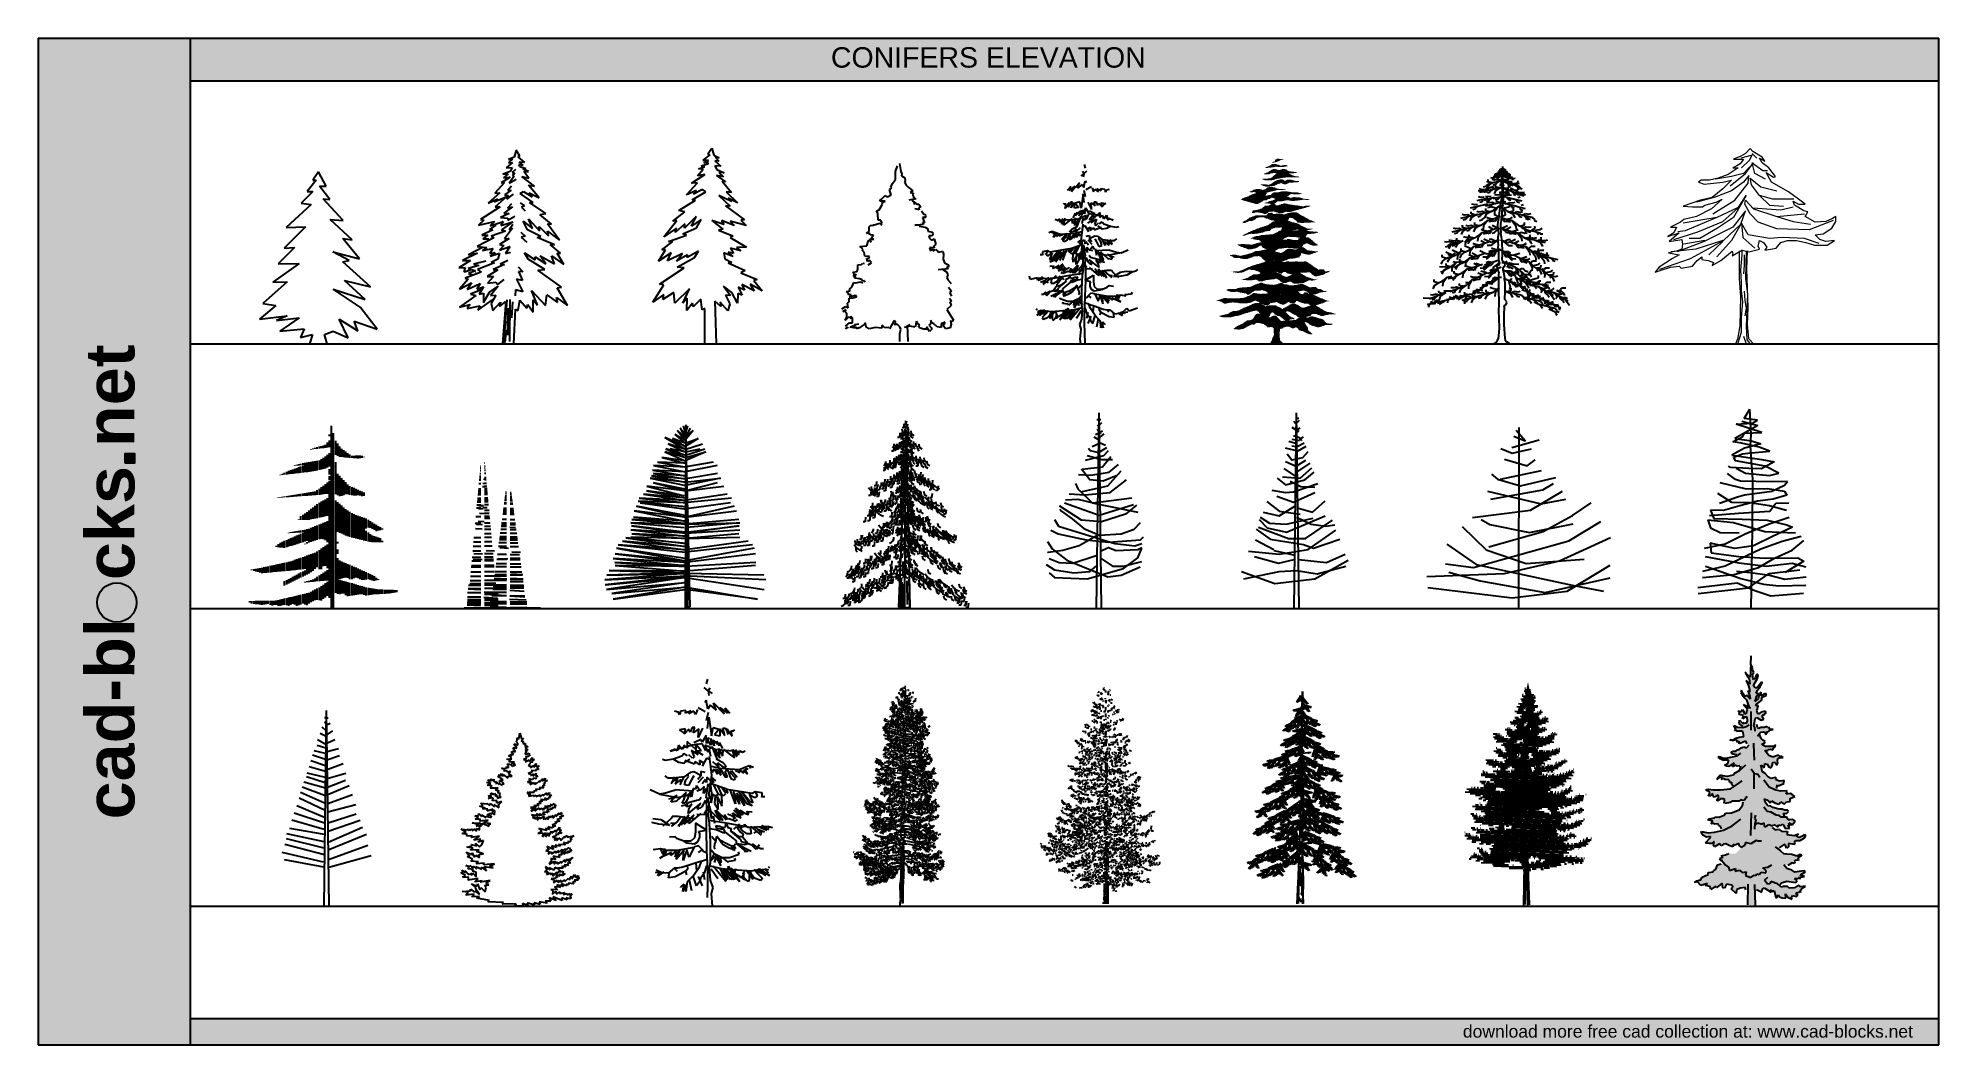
# Model space of a CAD drawing. Header units: millimetres. Extents: x 79741 to 173011, y 86123 to 135501.
import ezdxf

# ---------------------------------------------------------------- set-up
doc = ezdxf.new("R2010")
doc.units = ezdxf.units.MM
doc.layers.add('www.cad-blocks.net', color=7, linetype='Continuous')
doc.styles.add('ATTR', font='romans.shx', dxfattribs={"width": 0.8, "height": 0.7})
doc.styles.get("Standard").update_dxf_attribs({"font": 'arial.ttf'})

# ---------------------------------------------------------------- blocks, each defined once
blk = doc.blocks.new('TREE_E9')
at = {"linetype": 'ByBlock'}
for p, q in [((7, 3600), (-115, 3426)), ((164, 3304), (7, 3600)), ((-115, 3190), (-359, 2946)), ((-45, 3426), (-237, 3190)), ((-237, 3190), (-115, 3190)), ((-115, 3426), (-45, 3426)), ((24, 3304), (164, 3304)), ((242, 3025), (24, 3304)), ((-150, 2920), (-673, 2432)), ((-359, 2946), (-150, 2920)), ((522, 2580), (103, 3033)), ((103, 3033), (242, 3025)), ((-272, 2449), (-717, 2005)), ((-673, 2432), (-272, 2449)), ((713, 2179), (251, 2606)), ((251, 2606), (522, 2580)), ((-499, 2014), (-839, 1674)), ((-717, 2005), (-499, 2014)), ((862, 1778), (513, 2205)), ((513, 2205), (713, 2179)), ((-403, 1682), (-953, 1290)), ((-839, 1674), (-403, 1682)), ((303, 1926), (862, 1778)), ((644, 1743), (303, 1926)), ((513, 1717), (644, 1743)), ((1097, 1194), (513, 1717)), ((-656, 1299), (-1162, 846)), ((-953, 1290), (-656, 1299)), ((548, 1325), (1097, 1194)), ((984, 924), (548, 1325)), ((-891, 802), (-1232, 514)), ((-1162, 846), (-891, 802)), ((879, 767), (312, 1142)), ((312, 1142), (984, 924)), ((-1232, 514), (-656, 584)), ((-656, 584), (-874, 488)), ((-874, 488), (-403, 540)), ((-403, 540), (-804, 262)), ((434, 514), (827, 270)), ((626, 122), (434, 514)), ((827, 270), (748, 471)), ((748, 471), (1237, 305)), ((1237, 305), (879, 767)), ((-804, 262), (-298, 314)), ((-298, 314), (-377, 131)), ((-377, 131), (-124, 192)), ((-124, 192), (-185, 0)), ((129, 192), (312, 262)), ((185, 0), (129, 192)), ((312, 262), (626, 122))]:
    blk.add_line(p, q, dxfattribs=at)
blk.add_line((-185, 0), (185, 0))
blk = doc.blocks.new('A$C7CF269D8')
at = {"xscale": 1.5, "yscale": 1.5, "zscale": 1.5}
blk.add_blockref('TREE_E9', (1847, 0), dxfattribs=at)
blk.add_blockref('TREE_E9', (1847, 0), dxfattribs=at)
blk = doc.blocks.new('1PAA33')
at = {"color": 7, "linetype": 'ByBlock'}
for p, q in [((489, 1651), (470, 1591)), ((520, 1600), (489, 1651)), ((438, 1471), (374, 1447)), ((458, 1545), (404, 1502)), ((404, 1502), (455, 1503)), ((470, 1591), (423, 1572)), ((423, 1572), (458, 1576)), ((458, 1576), (424, 1543)), ((424, 1543), (458, 1545)), ((455, 1503), (438, 1471)), ((481, 1486), (453, 1460)), ((453, 1460), (473, 1459)), ((473, 1459), (458, 1429)), ((520, 1600), (503, 1594)), ((503, 1594), (558, 1546)), ((518, 1513), (511, 1528)), ((511, 1528), (548, 1523)), ((558, 1546), (513, 1548)), ((548, 1523), (513, 1548)), ((518, 1513), (571, 1495)), ((571, 1495), (544, 1491)), ((592, 1470), (544, 1491)), ((552, 1469), (592, 1470)), ((596, 1413), (552, 1469)), ((388, 1375), (305, 1284)), ((437, 1422), (361, 1373)), ((361, 1373), (388, 1375)), ((374, 1447), (419, 1449)), ((419, 1449), (379, 1415)), ((379, 1415), (437, 1422)), ((446, 1311), (389, 1270)), ((447, 1345), (418, 1309)), ((418, 1309), (446, 1311)), ((472, 1429), (428, 1370)), ((428, 1370), (488, 1404)), ((458, 1429), (472, 1429)), ((522, 1281), (550, 1300)), ((644, 1346), (536, 1426)), ((536, 1426), (596, 1413)), ((550, 1300), (623, 1255)), ((683, 1246), (593, 1352)), ((593, 1352), (644, 1346)), ((351, 1170), (183, 1060)), ((350, 1289), (250, 1199)), ((250, 1199), (330, 1236)), ((302, 1210), (409, 1256)), ((330, 1236), (302, 1210)), ((305, 1284), (350, 1289)), ((409, 1256), (310, 1169)), ((310, 1169), (351, 1170)), ((456, 1169), (382, 1115)), ((389, 1270), (420, 1265)), ((408, 1235), (464, 1277)), ((420, 1265), (408, 1235)), ((447, 1193), (415, 1157)), ((415, 1157), (456, 1169)), ((634, 1207), (522, 1281)), ((522, 1203), (558, 1177)), ((558, 1177), (534, 1165)), ((534, 1165), (566, 1136)), ((623, 1255), (600, 1287)), ((600, 1287), (683, 1246)), ((603, 1206), (634, 1207)), ((741, 1111), (603, 1206)), ((213, 1055), (167, 1013)), ((167, 1013), (304, 1044)), ((183, 1060), (213, 1055)), ((290, 973), (197, 927)), ((316, 1013), (260, 975)), ((260, 975), (290, 973)), ((268, 1008), (378, 1044)), ((304, 1044), (268, 1008)), ((429, 1112), (356, 1079)), ((356, 1079), (417, 1072)), ((378, 1044), (357, 1011)), ((357, 1011), (460, 1040)), ((460, 1040), (362, 973)), ((362, 973), (398, 961)), ((382, 1115), (429, 1112)), ((457, 986), (388, 897)), ((416, 1055), (476, 1090)), ((417, 1072), (416, 1055)), ((459, 1019), (429, 973)), ((429, 973), (457, 986)), ((548, 1046), (626, 984)), ((585, 973), (548, 1046)), ((698, 916), (585, 973)), ((626, 984), (593, 1067)), ((593, 1067), (687, 964)), ((685, 1002), (763, 923)), ((687, 964), (685, 1002)), ((690, 1103), (741, 1111)), ((788, 1020), (690, 1103)), ((856, 885), (754, 1025)), ((754, 1025), (788, 1020)), ((202, 822), (83, 760)), ((297, 905), (155, 831)), ((155, 831), (239, 823)), ((197, 927), (247, 928)), ((239, 823), (200, 798)), ((200, 798), (289, 814)), ((247, 928), (205, 896)), ((205, 896), (256, 897)), ((289, 814), (264, 771)), ((398, 961), (274, 920)), ((274, 920), (297, 905)), ((429, 899), (345, 849)), ((345, 849), (382, 840)), ((382, 840), (346, 801)), ((346, 801), (433, 831)), ((388, 897), (429, 899)), ((433, 831), (396, 772)), ((527, 952), (566, 919)), ((566, 919), (531, 911)), ((531, 911), (580, 868)), ((667, 908), (698, 916)), ((816, 846), (667, 908)), ((754, 961), (856, 885)), ((763, 923), (754, 961)), ((779, 848), (816, 846)), ((867, 773), (779, 848)), ((98, 712), (0, 649)), ((0, 649), (54, 653)), ((159, 773), (30, 712)), ((30, 712), (98, 712)), ((54, 653), (42, 616)), ((170, 668), (78, 645)), ((83, 760), (159, 773)), ((230, 705), (124, 680)), ((124, 680), (170, 668)), ((304, 692), (159, 634)), ((264, 771), (308, 779)), ((308, 779), (266, 748)), ((266, 748), (345, 774)), ((332, 724), (274, 696)), ((274, 696), (304, 692)), ((388, 677), (291, 635)), ((345, 774), (332, 724)), ((417, 713), (351, 682)), ((351, 682), (388, 677)), ((396, 772), (440, 783)), ((506, 658), (544, 616)), ((590, 722), (559, 777)), ((559, 777), (651, 719)), ((732, 634), (590, 722)), ((649, 743), (741, 684)), ((651, 719), (649, 743)), ((693, 751), (815, 684)), ((741, 684), (693, 751)), ((788, 753), (893, 677)), ((815, 684), (788, 753)), ((837, 774), (867, 773)), ((893, 677), (837, 774)), ((80, 553), (5, 469)), ((5, 469), (109, 521)), ((42, 616), (97, 630)), ((191, 612), (53, 561)), ((53, 561), (80, 553)), ((109, 521), (72, 466)), ((72, 466), (180, 515)), ((78, 645), (141, 625)), ((141, 625), (82, 601)), ((82, 601), (113, 592)), ((147, 608), (143, 601)), ((180, 515), (154, 468)), ((154, 468), (209, 489)), ((159, 634), (191, 612)), ((209, 489), (172, 424)), ((331, 633), (241, 576)), ((241, 576), (295, 577)), ((295, 577), (245, 518)), ((245, 518), (316, 528)), ((261, 443), (335, 494)), ((335, 494), (270, 415)), ((291, 635), (331, 633)), ((316, 528), (332, 507)), ((332, 507), (385, 549)), ((490, 554), (546, 446)), ((541, 541), (490, 554)), ((507, 617), (541, 541)), ((544, 616), (507, 617)), ((674, 630), (732, 634)), ((873, 484), (674, 630)), ((145, 415), (4, 316)), ((4, 316), (97, 336)), ((97, 336), (71, 303)), ((71, 303), (181, 325)), ((191, 463), (98, 424)), ((98, 424), (145, 415)), ((162, 288), (296, 384)), ((181, 325), (162, 288)), ((172, 424), (210, 435)), ((209, 354), (261, 443)), ((210, 435), (209, 354)), ((270, 415), (314, 417)), ((314, 417), (274, 347)), ((274, 347), (288, 286)), ((288, 286), (355, 357)), ((347, 320), (400, 362)), ((355, 357), (347, 320)), ((400, 362), (372, 4)), ((382, 0), (411, 378)), ((434, 21), (438, 380)), ((451, 224), (461, 359)), ((483, 463), (480, 412)), ((546, 446), (483, 463)), ((504, 285), (519, 373)), ((519, 373), (580, 305)), ((580, 305), (588, 336)), ((588, 336), (633, 272)), ((618, 456), (737, 328)), ((669, 332), (618, 456)), ((633, 272), (634, 377)), ((634, 377), (669, 332)), ((737, 328), (748, 419)), ((748, 419), (840, 354)), ((832, 398), (924, 329)), ((840, 354), (832, 398)), ((836, 479), (873, 484)), ((924, 329), (836, 479)), ((397, 159), (399, 202)), ((416, 76), (421, 306)), ((467, 3), (481, 297)), ((481, 297), (504, 285)), ((393, 13), (405, 121))]:
    blk.add_line(p, q, dxfattribs=at)
at = {"linetype": 'Continuous', "flags": 9}
for tag in ['XSIZE', 'YSIZE']:
    blk.add_attdef(tag, (0, 0), '', height=300, dxfattribs=at)
blk = doc.blocks.new('A$C3B307555')
at = {"linetype": 'Continuous'}
blk.add_blockref('1PAA33', (0, 0), dxfattribs=at)
blk = doc.blocks.new('A$C20BF4889')
at = {"xscale": 4, "yscale": 4, "zscale": 4}
blk.add_blockref('A$C3B307555', (0, 0), dxfattribs=at)
blk = doc.blocks.new('A$C262D7EE0')
blk.add_blockref('A$C20BF4889', (0, 0))
blk = doc.blocks.new('A$C20252FAB')
at = {"linetype": 'ByBlock'}
for p, q in [((2248, 7759), (2411, 7999)), ((2411, 7999), (2493, 7702)), ((1837, 6868), (2067, 7131)), ((1870, 7147), (2111, 7235)), ((2067, 7131), (1870, 7147)), ((2238, 7338), (1977, 7262)), ((1977, 7262), (2111, 7235)), ((2331, 7726), (2053, 7504)), ((2053, 7504), (2274, 7505)), ((2095, 7392), (2274, 7505)), ((2275, 7408), (2095, 7392)), ((2238, 7338), (2275, 7408)), ((2248, 7759), (2331, 7726)), ((2493, 7702), (2713, 7602)), ((2537, 7478), (2790, 7254)), ((2701, 7461), (2537, 7478)), ((2544, 7270), (2615, 7116)), ((2790, 7254), (2544, 7270)), ((2546, 7628), (2701, 7461)), ((2713, 7602), (2546, 7628)), ((2615, 7116), (2921, 6984)), ((2703, 7003), (2889, 6828)), ((2921, 6984), (2703, 7003)), ((1378, 6081), (1837, 6573)), ((1788, 6262), (1378, 6081)), ((1591, 6557), (2132, 6917)), ((1837, 6573), (1591, 6557)), ((2034, 6311), (1673, 6114)), ((1673, 6114), (1788, 6262)), ((2132, 6917), (1837, 6868)), ((2165, 6213), (2034, 6311)), ((2610, 6877), (2969, 6622)), ((2889, 6828), (2610, 6877)), ((2838, 6639), (3215, 6180)), ((2969, 6622), (2838, 6639)), ((1066, 5442), (1755, 5868)), ((1312, 5393), (1066, 5442)), ((1607, 5885), (2165, 6213)), ((1755, 5868), (1607, 5885)), ((2706, 6065), (3166, 5622)), ((3215, 5819), (2706, 6065)), ((2969, 5639), (3756, 5065)), ((3166, 5622), (2969, 5639)), ((3002, 6213), (3461, 5754)), ((3215, 6180), (3002, 6213)), ((3084, 5950), (3215, 5819)), ((3461, 5754), (3084, 5950)), ((459, 4377), (984, 5032)), ((968, 4721), (459, 4377)), ((820, 5016), (1312, 5393)), ((984, 5032), (820, 5016)), ((1312, 4901), (919, 4541)), ((919, 4541), (968, 4721)), ((1230, 4491), (1788, 4737)), ((1771, 5196), (1296, 4721)), ((1296, 4721), (1312, 4901)), ((1591, 4803), (1771, 5196)), ((1985, 5082), (1591, 4803)), ((1788, 4737), (1985, 5082)), ((2411, 5032), (2870, 4688)), ((2903, 4868), (2411, 5032)), ((2870, 4688), (2690, 4639)), ((3330, 4836), (2805, 5032)), ((2805, 5032), (2903, 4868)), ((3166, 5016), (3330, 4836)), ((3822, 4836), (3166, 5016)), ((3756, 5065), (3608, 5049)), ((3608, 5049), (3822, 4836)), ((377, 3836), (820, 4180)), ((640, 4180), (1378, 4442)), ((820, 4180), (640, 4180)), ((1378, 4442), (1230, 4491)), ((2690, 4639), (3280, 4409)), ((3280, 4409), (3166, 4344)), ((3166, 4344), (3838, 3950)), ((3182, 3901), (3297, 3688)), ((3608, 3803), (3182, 3901)), ((3838, 3950), (3428, 3934)), ((3428, 3934), (3608, 3803)), ((230, 3377), (525, 3836)), ((755, 3721), (230, 3377)), ((525, 3836), (377, 3836)), ((607, 3393), (755, 3721)), ((1214, 3688), (607, 3393)), ((968, 3377), (1214, 3688)), ((1427, 3639), (968, 3377)), ((1001, 3131), (1706, 3524)), ((1279, 3098), (1001, 3131)), ((1870, 3787), (1411, 3524)), ((1411, 3524), (1427, 3639)), ((1706, 3524), (1870, 3787)), ((2903, 3721), (2952, 3475)), ((3280, 3573), (2903, 3721)), ((2952, 3475), (3231, 3328)), ((3084, 3737), (3280, 3573)), ((3297, 3688), (3084, 3737)), ((3231, 3328), (3084, 3311)), ((3084, 3311), (3773, 3000)), ((0, 1705), (459, 2410)), ((279, 2442), (1279, 3098)), ((459, 2410), (279, 2442)), ((2887, 2360), (3182, 1967)), ((3231, 2098), (2887, 2360)), ((3773, 3000), (3608, 2901)), ((3608, 2901), (4265, 2623)), ((3641, 2426), (3756, 2197)), ((4150, 2164), (3641, 2426)), ((3986, 2442), (4150, 2164)), ((4478, 2164), (3986, 2442)), ((4265, 2623), (4133, 2590)), ((4133, 2590), (4478, 2164)), ((459, 2016), (0, 1705)), ((869, 2098), (410, 1803)), ((410, 1803), (459, 2016)), ((902, 1656), (869, 2098)), ((1509, 2246), (902, 1656)), ((1230, 1656), (1509, 2246)), ((1411, 1869), (1230, 1656)), ((1394, 1361), (1411, 1869)), ((1624, 1656), (1394, 1361)), ((1657, 1508), (1624, 1656)), ((1968, 1820), (1657, 1508)), ((2017, 1393), (1968, 1820)), ((2542, 1738), (2592, 0)), ((2788, 1524), (2542, 1738)), ((3067, 1344), (2756, 1705)), ((2756, 1705), (2788, 1524)), ((2969, 1983), (3149, 1639)), ((3182, 1967), (2969, 1983)), ((3149, 1639), (3067, 1344)), ((3461, 1656), (3231, 2098)), ((3477, 2049), (3461, 1656)), ((3658, 1983), (3477, 2049)), ((3494, 2311), (3658, 1983)), ((3756, 2197), (3494, 2311)), ((2132, 1442), (2017, 1393)), ((2132, 16), (2132, 1442))]:
    blk.add_line(p, q, dxfattribs=at)
blk = doc.blocks.new('A$C3ABA63A1')
at = {"lineweight": 0}
for p, q in [((4434, 9334), (4204, 9193)), ((4664, 9568), (4434, 9334)), ((4795, 9428), (4664, 9568)), ((4992, 9099), (4762, 9334)), ((5255, 9146), (4795, 9428)), ((4073, 8630), (3580, 8301)), ((4007, 8724), (3810, 8630)), ((3810, 8630), (4073, 8630)), ((4204, 9193), (3843, 9052)), ((3843, 9052), (4335, 9052)), ((4171, 8817), (4007, 8724)), ((4335, 9052), (4171, 8817)), ((4762, 9240), (4204, 9099)), ((4237, 8630), (4631, 9005)), ((4828, 8864), (4335, 8348)), ((4434, 8348), (4828, 8864)), ((4631, 9005), (4762, 9240)), ((4894, 8348), (4762, 8864)), ((4762, 8864), (5288, 8489)), ((5255, 8864), (5124, 9099)), ((5124, 9099), (5386, 8958)), ((5386, 8958), (5255, 9146)), ((5584, 8630), (5255, 8864)), ((5288, 8489), (5518, 8489)), ((5715, 7926), (5452, 8395)), ((5452, 8395), (5813, 8160)), ((5912, 8207), (5584, 8630)), ((2266, 8020), (2135, 7926)), ((2135, 7926), (2398, 7832)), ((2660, 8020), (2266, 8020)), ((2398, 7832), (3317, 7926)), ((3087, 8113), (2660, 8020)), ((3317, 7597), (2792, 7175)), ((3744, 7503), (2890, 7175)), ((3744, 8207), (2956, 8066)), ((3580, 8301), (3087, 8113)), ((3317, 7926), (3744, 8020)), ((3744, 8020), (3317, 7597)), ((3679, 7738), (4434, 8348)), ((4335, 8348), (3744, 8207)), ((4335, 7926), (3744, 7503)), ((3908, 7034), (4565, 7879)), ((4598, 8254), (4335, 7926)), ((4565, 7879), (4598, 8254)), ((4730, 7785), (4664, 8113)), ((4664, 8113), (5189, 7691)), ((5124, 7269), (4730, 7785)), ((5419, 8066), (4894, 8348)), ((5189, 7691), (5978, 7503)), ((6536, 7456), (5715, 7926)), ((5813, 8160), (5912, 8207)), ((2233, 7034), (1379, 6752)), ((1379, 6752), (1839, 6705)), ((1839, 6705), (2332, 6705)), ((2890, 7175), (2036, 6940)), ((2759, 6611), (2036, 6236)), ((2792, 7175), (2233, 7034)), ((2332, 6705), (2431, 6799)), ((2431, 6799), (2989, 6940)), ((3284, 7081), (2759, 6611)), ((2825, 6377), (3908, 7034)), ((2989, 6940), (3284, 7081)), ((4040, 6658), (3022, 6189)), ((3317, 6001), (4073, 6658)), ((4467, 7269), (3843, 6189)), ((4073, 6658), (4467, 7269)), ((4401, 6846), (4434, 7034)), ((4664, 6377), (4401, 6846)), ((4434, 7034), (4828, 6611)), ((4795, 6658), (6175, 6565)), ((4828, 6611), (5978, 6236)), ((5781, 7081), (5124, 7269)), ((5124, 7269), (5616, 6799)), ((5616, 6799), (6306, 6752)), ((6799, 7081), (5781, 7081)), ((6175, 6565), (6766, 6705)), ((7029, 7081), (6536, 7456)), ((6832, 6799), (6766, 6987)), ((6766, 6987), (7029, 6846)), ((7291, 6518), (6832, 6799)), ((7357, 6846), (7029, 7081)), ((7029, 6846), (7357, 6846)), ((1248, 5954), (755, 5720)), ((755, 5720), (1051, 5720)), ((1051, 5720), (920, 5438)), ((1412, 6095), (1248, 5954)), ((3022, 6189), (1379, 5907)), ((2036, 6236), (1412, 6095)), ((3022, 6189), (1478, 5532)), ((2102, 5485), (3317, 6001)), ((3055, 5673), (2201, 5157)), ((3810, 5720), (2398, 5016)), ((3843, 6189), (3055, 5673)), ((3350, 5063), (4204, 5861)), ((4204, 5861), (3744, 5063)), ((4434, 6518), (3810, 5720)), ((4204, 5861), (4434, 6518)), ((4565, 5344), (4237, 5907)), ((4237, 5907), (4303, 5203)), ((5058, 5954), (4664, 6377)), ((5978, 5626), (5058, 5954)), ((5978, 6236), (7324, 6377)), ((5978, 6236), (6766, 6001)), ((7554, 5579), (5978, 5626)), ((6766, 6001), (7620, 5861)), ((7489, 6471), (7291, 6518)), ((7357, 6236), (7489, 6471)), ((7850, 5954), (7357, 6236)), ((8737, 6048), (7554, 5579)), ((8375, 6001), (7850, 5954)), ((8244, 5391), (8671, 5673)), ((8704, 6142), (8375, 6001)), ((8671, 5673), (8868, 6001)), ((8868, 6236), (8704, 6142)), ((8868, 6001), (8868, 6236)), ((920, 5438), (624, 5250)), ((624, 5250), (1182, 5438)), ((1182, 5438), (690, 5016)), ((690, 5016), (1314, 5110)), ((920, 5110), (2102, 5485)), ((2398, 5016), (1084, 4499)), ((1478, 5532), (1117, 5485)), ((1314, 5110), (1347, 4875)), ((1347, 4875), (1314, 4640)), ((2431, 5063), (1412, 4875)), ((2201, 5157), (1675, 5157)), ((1741, 4171), (3350, 5063)), ((3317, 5063), (2004, 4640)), ((3317, 5016), (2628, 4359)), ((3744, 5063), (3022, 4265)), ((4303, 5203), (4894, 4687)), ((5616, 5157), (4565, 5344)), ((5058, 4781), (5124, 5063)), ((5124, 4640), (5058, 4781)), ((5124, 5063), (5321, 4969)), ((5321, 4969), (5485, 4734)), ((5485, 4734), (5386, 4593)), ((5386, 4593), (5945, 4687)), ((6240, 5203), (5616, 5157)), ((5945, 4687), (6175, 4969)), ((6175, 4969), (6503, 5063)), ((7324, 5157), (6240, 5203)), ((6503, 5063), (6930, 5063)), ((6930, 5063), (7390, 4969)), ((8047, 4922), (7324, 5157)), ((7390, 4969), (7817, 4828)), ((7817, 4828), (8441, 4828)), ((7850, 5344), (8244, 5391)), ((8080, 5110), (7850, 5344)), ((8375, 5016), (8080, 5110)), ((8802, 5063), (8375, 5016)), ((8441, 4828), (8802, 5063)), ((197, 3748), (0, 3514)), ((854, 4171), (197, 3748)), ((230, 3655), (1741, 4171)), ((296, 3608), (755, 3748)), ((1051, 4546), (657, 4452)), ((657, 4452), (1182, 4359)), ((755, 3748), (1182, 3795)), ((2004, 4640), (788, 4499)), ((1182, 4359), (854, 4171)), ((1314, 4640), (1051, 4546)), ((1182, 3795), (1281, 3702)), ((1281, 3702), (1839, 3795)), ((1839, 3795), (2069, 4077)), ((2069, 4077), (2299, 4265)), ((2299, 4265), (2299, 4124)), ((2299, 4124), (2595, 4077)), ((2595, 4077), (2857, 3983)), ((2792, 3842), (3219, 4077)), ((2857, 3983), (2792, 3842)), ((3219, 4077), (3777, 4546)), ((3777, 4546), (3810, 4406)), ((3777, 4312), (4171, 4546)), ((3810, 4406), (3777, 4312)), ((4143, 3192), (4143, 4553)), ((4171, 4546), (4270, 4593)), ((4209, 3614), (4274, 4365)), ((4209, 3614), (4274, 4365)), ((4270, 4593), (4598, 4499)), ((4274, 4365), (4274, 4600)), ((4274, 4365), (4274, 4600)), ((4373, 3849), (4340, 3426)), ((4373, 4365), (4373, 3849)), ((4471, 4553), (4438, 3192)), ((4504, 3661), (4537, 4553)), ((4598, 4499), (5124, 4640)), ((0, 3514), (296, 3608)), ((4209, 2300), (4143, 3192)), ((4241, 3004), (4209, 3614)), ((4241, 3004), (4209, 3614)), ((4241, 2581), (4241, 3004)), ((4241, 2581), (4241, 3004)), ((4438, 3192), (4537, 2441)), ((4537, 2722), (4504, 3661)), ((4176, 892), (4209, 2300)), ((4307, 2065), (4241, 2581)), ((4307, 2065), (4241, 2581)), ((4241, 1267), (4307, 2065)), ((4241, 1267), (4307, 2065)), ((4373, 2581), (4406, 2112)), ((4406, 2112), (4471, 1737)), ((4537, 2441), (4471, 845)), ((4570, 1783), (4537, 2722)), ((4241, 563), (4241, 1267)), ((4241, 563), (4241, 1267)), ((4471, 1737), (4406, 1361)), ((4537, 939), (4570, 1783)), ((4603, 235), (4537, 939)), ((3979, 47), (4077, 282)), ((4077, 282), (4176, 892)), ((4077, 47), (4241, 563)), ((4077, 47), (4241, 563)), ((4340, 375), (4471, 0)), ((4471, 845), (4504, 188)), ((4504, 188), (4668, 0)), ((4833, 0), (4603, 235))]:
    blk.add_line(p, q, dxfattribs=at)
blk = doc.blocks.new('A$C080F74B4')
for p, q in [((2191, 6943), (2276, 7179)), ((2360, 7280), (2410, 6943)), ((1955, 6218), (2040, 6286)), ((2005, 6303), (2073, 6455)), ((2040, 6286), (2005, 6303)), ((2073, 6455), (2191, 6623)), ((2191, 6775), (2191, 6943)), ((2191, 6623), (2191, 6775)), ((2410, 6943), (2460, 6859)), ((2460, 6859), (2443, 6775)), ((2443, 6775), (2578, 6690)), ((2595, 6572), (2562, 6505)), ((2562, 6505), (2628, 6387)), ((2578, 6690), (2595, 6572)), ((2628, 6387), (2695, 6320)), ((2695, 6320), (2831, 6218)), ((1534, 5375), (1669, 5611)), ((1550, 5730), (1601, 5814)), ((1770, 5730), (1550, 5730)), ((1601, 5814), (1618, 5814)), ((1618, 5814), (1770, 5966)), ((1652, 5679), (1770, 5730)), ((1669, 5611), (1652, 5679)), ((1770, 5966), (1870, 5915)), ((1870, 5915), (2022, 6000)), ((1972, 6117), (1955, 6218)), ((2022, 6000), (1972, 6117)), ((3033, 5830), (2746, 5780)), ((2898, 6151), (2797, 6084)), ((2797, 6084), (2915, 6066)), ((2831, 6218), (2898, 6151)), ((2862, 5800), (2915, 5713)), ((2915, 6066), (2898, 5982)), ((2898, 5982), (2949, 5865)), ((2915, 5713), (2982, 5713)), ((2949, 5865), (3033, 5830)), ((2982, 5713), (2949, 5595)), ((2975, 5685), (3083, 5611)), ((3083, 5611), (3151, 5611)), ((3151, 5611), (3235, 5510)), ((3235, 5510), (3151, 5460)), ((3151, 5460), (3168, 5375)), ((1112, 4684), (1163, 4719)), ((1112, 4516), (1112, 4684)), ((1163, 4735), (1298, 4752)), ((1163, 4719), (1163, 4735)), ((1281, 4752), (1550, 4836)), ((1298, 4752), (1281, 4752)), ((1415, 5342), (1534, 5375)), ((1466, 5241), (1415, 5342)), ((1483, 4954), (1466, 5241)), ((1601, 4954), (1483, 4954)), ((1550, 4836), (1634, 4752)), ((1634, 4752), (1584, 4870)), ((1584, 4870), (1652, 4853)), ((1601, 4920), (1601, 4954)), ((1652, 4853), (1601, 4920)), ((3066, 5410), (2982, 5426)), ((3202, 4769), (2982, 4752)), ((2982, 4752), (3184, 4767)), ((3168, 5375), (3066, 5410)), ((3184, 4767), (3168, 4719)), ((3168, 4719), (3404, 4668)), ((3336, 4786), (3202, 4769)), ((3252, 5342), (3336, 5224)), ((3437, 5072), (3302, 5072)), ((3302, 5072), (3336, 4954)), ((3386, 4853), (3302, 4870)), ((3302, 4870), (3336, 4786)), ((3336, 5224), (3437, 5174)), ((3336, 4954), (3386, 4853)), ((3437, 5174), (3404, 5140)), ((3404, 5140), (3437, 5072)), ((3404, 4668), (3522, 4600)), ((742, 3876), (1028, 3910)), ((1011, 4415), (1112, 4516)), ((1112, 4432), (1011, 4415)), ((1028, 3910), (1095, 4129)), ((1095, 4129), (1146, 4145)), ((1163, 4364), (1112, 4432)), ((1146, 4145), (1197, 4061)), ((1298, 4348), (1163, 4364)), ((1197, 4061), (1163, 4213)), ((1163, 4213), (1314, 4162)), ((1213, 4247), (1298, 4348)), ((1314, 4162), (1213, 4247)), ((3522, 4600), (3522, 4516)), ((3522, 4516), (3707, 4465)), ((3673, 4313), (3555, 4313)), ((3555, 4313), (3589, 4230)), ((3589, 4230), (3673, 4145)), ((3724, 4364), (3673, 4313)), ((3673, 4145), (3775, 4196)), ((3707, 4465), (3724, 4364)), ((3842, 3960), (3757, 3910)), ((3757, 3910), (3775, 3825)), ((3775, 4196), (3842, 3960)), ((658, 3134), (810, 3151)), ((658, 2983), (658, 3134)), ((860, 3774), (742, 3876)), ((810, 3151), (860, 3202)), ((843, 3724), (860, 3774)), ((910, 3657), (843, 3724)), ((860, 3202), (910, 3185)), ((943, 3489), (910, 3657)), ((1130, 3471), (943, 3489)), ((1028, 3387), (1112, 3421)), ((1045, 3252), (1028, 3387)), ((1112, 3319), (1045, 3252)), ((1079, 3134), (1213, 3218)), ((1112, 3421), (1130, 3471)), ((1213, 3218), (1112, 3319)), ((3775, 3825), (3589, 3825)), ((3589, 3825), (3623, 3707)), ((3623, 3707), (3724, 3774)), ((3724, 3774), (3741, 3690)), ((3741, 3690), (3825, 3758)), ((3825, 3758), (3909, 3707)), ((3909, 3707), (3960, 3657)), ((3960, 3657), (4128, 3690)), ((4128, 3690), (4162, 3573)), ((4162, 3573), (4145, 3370)), ((4145, 3370), (4196, 3218)), ((4196, 3218), (4364, 3134)), ((4364, 3134), (4364, 3033)), ((404, 2224), (489, 2409)), ((455, 2831), (623, 2864)), ((506, 2747), (455, 2831)), ((489, 2663), (506, 2747)), ((489, 2409), (573, 2393)), ((523, 2595), (590, 2763)), ((724, 2561), (523, 2595)), ((573, 2393), (759, 2443)), ((623, 2864), (658, 2983)), ((826, 2527), (724, 2561)), ((759, 2443), (860, 2393)), ((843, 2460), (826, 2527)), ((927, 2476), (843, 2460)), ((961, 2426), (927, 2476)), ((4347, 2966), (3943, 2932)), ((4127, 2946), (4280, 2847)), ((4280, 2847), (4331, 2730)), ((4364, 3033), (4296, 3050)), ((4296, 3050), (4347, 2966)), ((4331, 2730), (4296, 2612)), ((4296, 2612), (4331, 2527)), ((4331, 2527), (4466, 2376)), ((185, 2038), (337, 2073)), ((253, 1988), (185, 2038)), ((236, 1566), (303, 1617)), ((253, 1382), (236, 1566)), ((287, 1904), (253, 1988)), ((388, 1921), (287, 1904)), ((303, 1769), (455, 1786)), ((303, 1617), (303, 1769)), ((320, 2140), (404, 2224)), ((337, 2073), (320, 2140)), ((320, 1836), (388, 1921)), ((354, 1820), (320, 1836)), ((540, 1886), (354, 1820)), ((455, 1786), (607, 1820)), ((607, 1870), (540, 1886)), ((607, 1820), (607, 1870)), ((4364, 2224), (4482, 2056)), ((4482, 2056), (4398, 2005)), ((4398, 2005), (4482, 1853)), ((4398, 1769), (4482, 1668)), ((4482, 1668), (4415, 1617)), ((4415, 1617), (4466, 1466)), ((0, 1331), (169, 1432)), ((169, 1297), (33, 1213)), ((135, 859), (203, 1011)), ((253, 976), (135, 859)), ((152, 1196), (169, 1297)), ((203, 1163), (152, 1196)), ((169, 1432), (253, 1382)), ((203, 1011), (203, 1163)), ((404, 1011), (253, 976)), ((337, 943), (404, 1011)), ((439, 976), (337, 943)), ((439, 758), (439, 976)), ((2140, 859), (1955, 522)), ((2208, 775), (2140, 859)), ((3050, 825), (2999, 589)), ((3117, 707), (3050, 825)), ((3673, 775), (3640, 876)), ((4230, 792), (4061, 724)), ((4145, 656), (4230, 792)), ((4466, 1466), (4296, 1314)), ((4296, 1314), (4566, 876)), ((4516, 808), (4448, 859)), ((4448, 859), (4466, 707)), ((4566, 876), (4516, 808)), ((152, 623), (320, 758)), ((220, 589), (152, 505)), ((270, 539), (220, 589)), ((320, 758), (439, 758)), ((337, 589), (455, 640)), ((573, 539), (337, 589)), ((455, 640), (556, 623)), ((523, 691), (691, 724)), ((556, 623), (523, 691)), ((623, 572), (573, 539)), ((658, 505), (623, 572)), ((674, 556), (658, 505)), ((742, 539), (674, 556)), ((956, 721), (742, 572)), ((742, 572), (742, 539)), ((978, 691), (927, 758)), ((994, 589), (978, 691)), ((1112, 522), (994, 606)), ((994, 606), (994, 589)), ((1382, 572), (1112, 522)), ((1634, 539), (1382, 572)), ((1652, 674), (1634, 640)), ((1634, 640), (1634, 539)), ((1753, 556), (1652, 674)), ((1921, 572), (1753, 556)), ((2140, 691), (2208, 775)), ((2276, 691), (2140, 691)), ((2376, 606), (2276, 691)), ((2410, 505), (2376, 606)), ((2376, 320), (2410, 505)), ((2376, 0), (2376, 320)), ((2679, 606), (2544, 572)), ((2666, 673), (2695, 0)), ((2780, 623), (2679, 606)), ((2780, 623), (2746, 691)), ((2999, 589), (2780, 623)), ((3185, 674), (3117, 707)), ((3151, 623), (3185, 674)), ((3151, 606), (3151, 623)), ((3185, 539), (3151, 606)), ((3202, 539), (3185, 539)), ((3353, 505), (3202, 539)), ((3488, 505), (3353, 505)), ((3472, 589), (3437, 556)), ((3437, 556), (3488, 505)), ((3589, 404), (3472, 589)), ((3623, 724), (3555, 674)), ((3555, 674), (3623, 606)), ((3673, 488), (3589, 404)), ((3673, 775), (3623, 724)), ((3623, 606), (3673, 556)), ((3757, 724), (3673, 775)), ((3673, 556), (3673, 488)), ((3892, 606), (3757, 724)), ((4061, 572), (3892, 606)), ((4061, 724), (4061, 572)), ((4246, 522), (4145, 656)), ((4432, 556), (4246, 522)), ((4466, 707), (4432, 556))]:
    blk.add_line(p, q)
blk = doc.blocks.new('A$C155A1161')
for p, q in [((2160, 7046), (2214, 6948)), ((2214, 6948), (2341, 7060)), ((2229, 7322), (2271, 7170)), ((1681, 6420), (1531, 6256)), ((1848, 6434), (1600, 6256)), ((1600, 6256), (1681, 6420)), ((2041, 6572), (1710, 6227)), ((1710, 6227), (1848, 6434)), ((1957, 6351), (2041, 6572)), ((2153, 6503), (1957, 6351)), ((2214, 6948), (2091, 6865)), ((2153, 6503), (2221, 6379)), ((2214, 6948), (2188, 6810)), ((2217, 6272), (2271, 6015)), ((2221, 6379), (2276, 6656)), ((2276, 6656), (2317, 6587)), ((2302, 6296), (2524, 6420)), ((2552, 6365), (2607, 6213)), ((2607, 6213), (2662, 6310)), ((2662, 6310), (2814, 6227)), ((2745, 6325), (2924, 6256)), ((2814, 6227), (2745, 6325)), ((2912, 6337), (3076, 6310)), ((2924, 6256), (2912, 6337)), ((3076, 6310), (3105, 6198)), ((3105, 6198), (3160, 6282)), ((3160, 6282), (3269, 6310)), ((1419, 5703), (1379, 5732)), ((1488, 5703), (1419, 5703)), ((1612, 5758), (1457, 5527)), ((1457, 5527), (1488, 5703)), ((1667, 5786), (1581, 5582)), ((1581, 5582), (1612, 5758)), ((1750, 5786), (1667, 5786)), ((1693, 5553), (1750, 5786)), ((1834, 5758), (1693, 5553)), ((1831, 5539), (1834, 5758)), ((1900, 5553), (1831, 5539)), ((2055, 5801), (1862, 5746)), ((1862, 5746), (2017, 5567)), ((2017, 5567), (1900, 5553)), ((2029, 5222), (2126, 5455)), ((2112, 5539), (2055, 5801)), ((2193, 6129), (2112, 5539)), ((2126, 5248), (2264, 5470)), ((2126, 5455), (2126, 5248)), ((2233, 5772), (2193, 6129)), ((2195, 5484), (2264, 5305)), ((2264, 5305), (2279, 5553)), ((2279, 5553), (2402, 5346)), ((2386, 5786), (2526, 5484)), ((2510, 5758), (2683, 5639)), ((2526, 5484), (2510, 5758)), ((2633, 5801), (2717, 5801)), ((2683, 5639), (2633, 5801)), ((2717, 5801), (2781, 5653)), ((2781, 5653), (2814, 5746)), ((2814, 5746), (2960, 5598)), ((2924, 5758), (3117, 5732)), ((2960, 5598), (2924, 5758)), ((3036, 5689), (2960, 5598)), ((3117, 5732), (3036, 5689)), ((1133, 5029), (1050, 5070)), ((1133, 5029), (1988, 5110)), ((1229, 5084), (1133, 5029)), ((1257, 4946), (1229, 5084)), ((1353, 5098), (1257, 4946)), ((1450, 5113), (1312, 4891)), ((1312, 4891), (1353, 5098)), ((1381, 4851), (1450, 5113)), ((1726, 5110), (1381, 4851)), ((1657, 4601), (1741, 4698)), ((1767, 4905), (1726, 5110)), ((1741, 4698), (1960, 4808)), ((1919, 4698), (1753, 4572)), ((1865, 5332), (1767, 5139)), ((1879, 5139), (1767, 4905)), ((1850, 4836), (1879, 5139)), ((1988, 5110), (1850, 4836)), ((1948, 5374), (1865, 5222)), ((1865, 5222), (1865, 5332)), ((2072, 4739), (1879, 4560)), ((1879, 4560), (1919, 4698)), ((2057, 5415), (1934, 5277)), ((1934, 5277), (1948, 5374)), ((2098, 5208), (1934, 4793)), ((1934, 4793), (1988, 5110)), ((1988, 5110), (2319, 5248)), ((2057, 5415), (2029, 5222)), ((2181, 5110), (2098, 5208)), ((2181, 4891), (2112, 4310)), ((2181, 5110), (2141, 4905)), ((2224, 5029), (2181, 5110)), ((2181, 4793), (2264, 4836)), ((2319, 5248), (2224, 5029)), ((2264, 4836), (2402, 4586)), ((2417, 5305), (2293, 5070)), ((2348, 4684), (2486, 4767)), ((2374, 4932), (2610, 5084)), ((2402, 5346), (2443, 5429)), ((2707, 5263), (2417, 5305)), ((2431, 5070), (2610, 5291)), ((2610, 5084), (2431, 5070)), ((2443, 5429), (2664, 5317)), ((2486, 4767), (2471, 4629)), ((2471, 4629), (2624, 4739)), ((2512, 4946), (2733, 5084)), ((2595, 5110), (2872, 5360)), ((2610, 5291), (2595, 5110)), ((2624, 4739), (2638, 4655)), ((2638, 4655), (2941, 4767)), ((2733, 5084), (2650, 4877)), ((2650, 4877), (2707, 4836)), ((3410, 5055), (2707, 5263)), ((2707, 4836), (2817, 4946)), ((2886, 4753), (2788, 4808)), ((2857, 4917), (2969, 4986)), ((2872, 5360), (2872, 5153)), ((2872, 5153), (2969, 5248)), ((2969, 4684), (2886, 4753)), ((2969, 5248), (3024, 5110)), ((2969, 4986), (3038, 4905)), ((3148, 4710), (2969, 4684)), ((3024, 5110), (3148, 5248)), ((3038, 4905), (3300, 4808)), ((3148, 5248), (3191, 5055)), ((3300, 4808), (3148, 4710)), ((3191, 5055), (3245, 5124)), ((3245, 5124), (3410, 5055)), ((3300, 4808), (3548, 4767)), ((3548, 4767), (3645, 4793)), ((786, 4546), (924, 4601)), ((924, 4601), (883, 4517)), ((924, 4601), (1243, 4477)), ((1050, 4503), (952, 4503)), ((981, 4339), (1050, 4503)), ((1119, 4462), (981, 4339)), ((1243, 4477), (1091, 4379)), ((1214, 4393), (1243, 4477)), ((1353, 4448), (1214, 4393)), ((1243, 4477), (1836, 4517)), ((1476, 4448), (1298, 4241)), ((1353, 4215), (1519, 4393)), ((1395, 4158), (1353, 4215)), ((1505, 4201), (1395, 4158)), ((1519, 4393), (1476, 4448)), ((1614, 4491), (1505, 4201)), ((1803, 3936), (1595, 3743)), ((1603, 4255), (1684, 4422)), ((1684, 4255), (1603, 4255)), ((1684, 4422), (1614, 4491)), ((1626, 3872), (2153, 4048)), ((1643, 4560), (1657, 4601)), ((1753, 4572), (1643, 4560)), ((1657, 3729), (1803, 3936)), ((1836, 4517), (1684, 4255)), ((1905, 3950), (1786, 3681)), ((1810, 4310), (1836, 4517)), ((1934, 4491), (1810, 4310)), ((1836, 4517), (2155, 4586)), ((1891, 3703), (2036, 4005)), ((2029, 4503), (1919, 4339)), ((1919, 4339), (1934, 4491)), ((1974, 4131), (2112, 4241)), ((2072, 4393), (2029, 4503)), ((2043, 4062), (2250, 4241)), ((2112, 4241), (2043, 4062)), ((2141, 4491), (2072, 4393)), ((2153, 4048), (2105, 3743)), ((2112, 4310), (2195, 3743)), ((2153, 3936), (2153, 4048)), ((2217, 3984), (2153, 3936)), ((2279, 3593), (2210, 4034)), ((2250, 4241), (2264, 4077)), ((2264, 4077), (2293, 4172)), ((2279, 3889), (2360, 3729)), ((2293, 4172), (2402, 4034)), ((2305, 4393), (2443, 4422)), ((2343, 3950), (2438, 3841)), ((2360, 3729), (2343, 3950)), ((2374, 4241), (2541, 4062)), ((2443, 4422), (2443, 4284)), ((2443, 4296), (2664, 4408)), ((2443, 4284), (2541, 4172)), ((2581, 3984), (2471, 3834)), ((2581, 3984), (2614, 3872)), ((2614, 3872), (2679, 3889)), ((2664, 4408), (2776, 4393)), ((2664, 4284), (2733, 4158)), ((2679, 3889), (2741, 3617)), ((2733, 4158), (2831, 3979)), ((2776, 4393), (2969, 4255)), ((2831, 4255), (2852, 4334)), ((2914, 4158), (2831, 4255)), ((2831, 3979), (2955, 4008)), ((2955, 4008), (2914, 4158)), ((3093, 4008), (2969, 4255)), ((2969, 4255), (3314, 4215)), ((3064, 4172), (3093, 4008)), ((3245, 4020), (3064, 4172)), ((3162, 4241), (3245, 4020)), ((3369, 4048), (3162, 4241)), ((3272, 4255), (3369, 4048)), ((3314, 4215), (3464, 4215)), ((3464, 4215), (3562, 4284)), ((526, 3634), (431, 3634)), ((733, 3791), (526, 3760)), ((526, 3760), (526, 3617)), ((526, 3617), (526, 3634)), ((750, 3808), (669, 3665)), ((669, 3681), (717, 3600)), ((669, 3665), (669, 3681)), ((717, 3600), (767, 3600)), ((829, 3743), (733, 3791)), ((767, 3600), (924, 3712)), ((924, 3712), (814, 3441)), ((814, 3441), (893, 3474)), ((1626, 3872), (829, 3743)), ((957, 3458), (829, 3346)), ((829, 3346), (998, 3410)), ((1005, 3169), (829, 3155)), ((893, 3474), (1164, 3791)), ((941, 3074), (1005, 3169)), ((1022, 3584), (957, 3458)), ((998, 3410), (1248, 3798)), ((1164, 3791), (1022, 3584)), ((1212, 3203), (1053, 3108)), ((1248, 3798), (1067, 3341)), ((1067, 3341), (1317, 3741)), ((1355, 3267), (1117, 3060)), ((1117, 3060), (1212, 3203)), ((1181, 3027), (1355, 3267)), ((1403, 3203), (1181, 3027)), ((1181, 2962), (1403, 3203)), ((1233, 3396), (1412, 3798)), ((1317, 3741), (1233, 3396)), ((1450, 3122), (1324, 3027)), ((1355, 2948), (1450, 3122)), ((1357, 3410), (1522, 3850)), ((1412, 3798), (1357, 3410)), ((1595, 3743), (1626, 3872)), ((1960, 3203), (1643, 2900)), ((1722, 3665), (1657, 3729)), ((1786, 3681), (1722, 3665)), ((1753, 2884), (1960, 3203)), ((1993, 3203), (1753, 2884)), ((1769, 3505), (1786, 3553)), ((1786, 3329), (1769, 3505)), ((1786, 3681), (1891, 3703)), ((1786, 3553), (1786, 3681)), ((1929, 3634), (1786, 3329)), ((1834, 2884), (1993, 3203)), ((2136, 3186), (1834, 2884)), ((1891, 3703), (1993, 3648)), ((1898, 3393), (1929, 3634)), ((2010, 3427), (1898, 3234)), ((1898, 3234), (1898, 3393)), ((2057, 3696), (1993, 3648)), ((1993, 3648), (2010, 3427)), ((2119, 3441), (2057, 3696)), ((2088, 3729), (2119, 3441)), ((2136, 3441), (2088, 3729)), ((2105, 3743), (2136, 3441)), ((2136, 3186), (2119, 2948)), ((2183, 3329), (2136, 3186)), ((2195, 3743), (2181, 3550)), ((2181, 3550), (2279, 3593)), ((2183, 3410), (2231, 3569)), ((2200, 3027), (2183, 3410)), ((2326, 3108), (2183, 3329)), ((2231, 3569), (2279, 3474)), ((2231, 3267), (2326, 3108)), ((2279, 3474), (2264, 3298)), ((2264, 3298), (2279, 3060)), ((2295, 3522), (2407, 3315)), ((2407, 3315), (2471, 3267)), ((2438, 3841), (2567, 3808)), ((2438, 3617), (2486, 3536)), ((2438, 3427), (2645, 3267)), ((2519, 3346), (2438, 3427)), ((2471, 3267), (2550, 3234)), ((2486, 3536), (2838, 3441)), ((2550, 3234), (2519, 3346)), ((2645, 3267), (2838, 3108)), ((2693, 3808), (3253, 3841)), ((2869, 3665), (2693, 3808)), ((2726, 3410), (2805, 3329)), ((2805, 3281), (2726, 3410)), ((2741, 3617), (2774, 3777)), ((2774, 3777), (2869, 3536)), ((2805, 3329), (2900, 3315)), ((2838, 3108), (2805, 3281)), ((2838, 3441), (2933, 3362)), ((2900, 3315), (2838, 3441)), ((3172, 3600), (2869, 3665)), ((2869, 3536), (2933, 3427)), ((2900, 3760), (3203, 3489)), ((2981, 3522), (2900, 3760)), ((2933, 3427), (3029, 3427)), ((2933, 3362), (3060, 3329)), ((3029, 3427), (2981, 3522)), ((3745, 3712), (3172, 3600)), ((3188, 3665), (3362, 3569)), ((3348, 3536), (3188, 3665)), ((3203, 3489), (3379, 3458)), ((3253, 3841), (3284, 3824)), ((3284, 3824), (3555, 3743)), ((3379, 3458), (3348, 3536)), ((3362, 3569), (3460, 3553)), ((3555, 3743), (3745, 3712)), ((3745, 3712), (4031, 3841)), ((17, 2629), (0, 2755)), ((193, 2660), (17, 2629)), ((302, 2693), (193, 2660)), ((302, 2693), (893, 2660)), ((319, 2598), (302, 2693)), ((526, 2724), (319, 2598)), ((367, 2581), (526, 2724)), ((591, 2677), (367, 2581)), ((448, 2517), (652, 2598)), ((622, 2565), (526, 2486)), ((876, 2693), (543, 2422)), ((767, 2707), (622, 2565)), ((767, 2486), (695, 2543)), ((876, 2548), (862, 2469)), ((862, 2469), (988, 2469)), ((893, 2660), (876, 2693)), ((893, 2660), (876, 2548)), ((893, 2660), (1643, 2805)), ((974, 2677), (893, 2660)), ((1053, 3108), (941, 3074)), ((1131, 2374), (957, 2167)), ((1069, 2772), (974, 2677)), ((988, 2469), (1148, 2565)), ((1083, 2707), (1069, 2772)), ((1195, 2660), (1083, 2707)), ((1195, 2517), (1117, 2453)), ((1117, 2453), (1131, 2374)), ((1131, 2374), (1229, 2374)), ((1148, 2565), (1195, 2660)), ((1324, 3027), (1181, 2962)), ((1181, 2279), (1498, 2548)), ((1195, 2660), (1260, 2772)), ((1324, 2693), (1195, 2517)), ((1324, 2693), (1195, 2660)), ((1229, 2374), (1355, 2453)), ((1355, 2867), (1291, 2915)), ((1403, 2612), (1324, 2693)), ((1545, 3074), (1355, 2948)), ((1436, 2900), (1355, 2867)), ((1355, 2453), (1498, 2548)), ((1436, 2900), (1388, 2962)), ((1562, 2948), (1436, 2900)), ((1674, 2517), (1436, 2326)), ((1595, 2660), (1484, 2629)), ((1498, 2548), (1484, 2629)), ((1562, 3060), (1545, 3074)), ((1610, 3108), (1562, 3060)), ((1610, 2931), (1562, 2948)), ((1643, 2805), (1595, 2660)), ((1705, 3074), (1610, 2931)), ((1643, 2900), (1705, 3074)), ((1643, 2805), (2183, 2886)), ((1674, 2677), (1643, 2805)), ((1753, 2660), (1674, 2677)), ((1674, 2517), (1722, 2612)), ((1722, 2500), (1674, 2517)), ((1722, 2612), (1817, 2612)), ((1834, 2548), (1722, 2500)), ((1850, 2707), (1753, 2660)), ((1803, 2198), (1945, 2391)), ((1817, 2612), (1945, 2646)), ((1960, 2598), (1834, 2548)), ((1976, 2724), (1850, 2707)), ((1945, 2391), (1850, 2279)), ((1945, 2646), (1976, 2724)), ((1976, 2231), (1945, 2391)), ((2157, 2629), (1960, 2598)), ((2105, 2391), (1976, 2231)), ((2057, 3027), (2010, 2805)), ((2119, 2948), (2057, 3027)), ((2136, 2215), (2167, 2805)), ((2167, 2805), (2200, 3027)), ((2264, 2581), (2614, 2805)), ((2279, 2581), (2264, 1926)), ((2279, 3060), (2279, 2581)), ((2502, 2534), (2279, 2581)), ((2295, 3060), (2567, 3074)), ((2438, 3108), (2822, 2788)), ((2471, 2469), (2502, 2534)), ((2471, 2357), (2471, 2469)), ((2533, 2215), (2471, 2357)), ((2614, 2805), (2614, 2517)), ((2614, 2517), (2645, 2341)), ((2645, 2931), (3155, 3012)), ((2645, 2341), (2757, 2231)), ((2662, 3060), (2964, 2755)), ((2852, 2836), (2662, 3060)), ((2822, 3060), (3060, 2741)), ((2964, 2755), (2822, 3060)), ((2822, 2788), (2852, 2836)), ((2948, 3012), (3141, 2693)), ((3060, 2741), (2948, 3012)), ((3060, 3012), (3172, 2853)), ((3141, 2693), (3124, 2755)), ((3155, 3012), (3348, 3012)), ((3172, 2853), (3362, 2707)), ((3172, 2310), (3253, 2374)), ((3253, 2374), (3426, 2357)), ((3284, 2805), (3395, 2788)), ((3362, 2707), (3284, 2805)), ((3348, 3012), (3379, 2948)), ((3379, 2948), (3634, 2707)), ((3698, 2915), (3426, 2741)), ((3426, 2741), (3762, 2772)), ((3953, 2948), (3698, 2915)), ((3762, 2772), (3984, 2819)), ((4191, 2931), (3953, 2948)), ((3984, 2819), (4191, 2931)), ((4191, 2931), (4350, 2979)), ((4350, 2979), (4431, 3027)), ((560, 2007), (479, 2007)), ((781, 2103), (560, 2007)), ((607, 2119), (702, 1976)), ((702, 1976), (798, 2072)), ((829, 2150), (733, 2086)), ((814, 2134), (781, 2103)), ((798, 2072), (829, 2150)), ((845, 2119), (814, 2134)), ((957, 2167), (845, 2119)), ((1338, 2167), (862, 1926)), ((957, 2167), (1164, 2215)), ((1069, 2134), (957, 2167)), ((1036, 1926), (957, 1926)), ((1338, 2167), (1036, 1926)), ((1069, 1895), (1036, 1926)), ((1338, 2167), (1069, 2134)), ((1164, 2215), (1181, 2279)), ((1243, 1831), (1260, 1895)), ((1545, 1719), (1243, 1831)), ((1436, 2326), (1338, 2246)), ((1338, 2246), (1338, 2167)), ((1403, 2086), (1355, 2150)), ((1403, 2086), (1355, 1991)), ((1355, 1991), (1484, 2072)), ((1355, 1641), (1372, 1705)), ((1562, 1610), (1355, 1641)), ((1484, 2072), (1372, 1943)), ((1372, 1943), (1579, 2024)), ((1498, 2103), (1403, 2086)), ((1610, 2150), (1498, 2103)), ((1769, 1719), (1545, 1719)), ((1595, 1576), (1562, 1610)), ((1579, 2024), (1738, 2119)), ((1769, 1719), (1595, 1576)), ((1850, 2279), (1610, 2150)), ((1738, 2119), (1803, 2198)), ((2024, 1848), (1769, 1719)), ((1817, 1688), (1769, 1719)), ((1881, 1705), (1803, 1576)), ((1803, 1576), (1817, 1688)), ((1945, 1784), (1817, 1545)), ((1817, 1464), (1945, 1784)), ((1960, 1719), (1817, 1464)), ((1817, 1545), (1881, 1705)), ((1960, 1784), (2010, 1562)), ((2153, 1593), (1960, 1784)), ((2010, 1562), (1960, 1719)), ((1976, 2231), (2010, 2150)), ((2024, 2038), (1993, 1991)), ((2010, 2150), (2024, 2038)), ((2119, 1960), (2024, 1848)), ((2024, 1848), (2153, 1593)), ((2136, 1562), (2136, 2215)), ((2167, 1417), (2136, 1562)), ((2248, 1562), (2231, 1148)), ((2264, 1926), (2248, 1562)), ((2264, 1865), (2374, 1912)), ((2424, 1610), (2279, 1657)), ((2374, 1943), (2519, 2086)), ((2374, 1912), (2374, 1943)), ((2519, 1879), (2402, 1965)), ((2424, 1610), (2679, 1529)), ((2486, 1434), (2424, 1610)), ((2519, 2086), (2645, 2055)), ((2645, 2150), (2533, 2215)), ((2886, 2184), (2645, 2150)), ((2645, 2055), (2662, 2038)), ((2662, 2038), (3188, 1943)), ((2662, 2038), (2805, 1736)), ((2757, 2231), (2981, 2231)), ((2805, 1736), (2886, 1960)), ((2981, 2231), (2886, 2184)), ((2886, 1960), (2995, 1624)), ((2981, 2231), (3172, 2310)), ((2981, 1976), (3029, 1879)), ((2995, 1624), (2981, 1976)), ((3029, 1879), (3219, 1657)), ((3107, 1943), (3253, 1736)), ((3219, 1657), (3107, 1943)), ((3188, 1943), (3522, 1943)), ((3188, 1943), (3395, 1784)), ((3253, 1736), (3188, 1943)), ((3362, 1879), (3729, 1705)), ((3395, 1784), (3362, 1879)), ((3522, 1943), (3715, 1991)), ((3522, 1943), (3617, 1831)), ((3555, 1817), (3522, 1943)), ((3729, 1705), (3555, 1817)), ((3586, 2007), (3617, 1817)), ((3617, 1831), (3586, 2007)), ((3617, 1817), (3715, 1991)), ((3715, 1991), (3936, 1960)), ((3888, 2007), (4160, 2038)), ((3936, 1960), (3888, 2007)), ((4160, 2038), (4207, 2103)), ((271, 1386), (319, 1434)), ((607, 1369), (288, 1162)), ((288, 1162), (638, 1355)), ((431, 1355), (319, 1243)), ((319, 1322), (431, 1355)), ((638, 1355), (400, 1162)), ((400, 1162), (686, 1338)), ((893, 1305), (431, 1355)), ((638, 1195), (510, 1067)), ((510, 1067), (560, 1003)), ((560, 1003), (733, 1067)), ((574, 1226), (767, 1338)), ((686, 1338), (574, 1226)), ((767, 1338), (638, 1195)), ((733, 1067), (845, 1179)), ((814, 1036), (1022, 1322)), ((941, 1291), (814, 1036)), ((845, 1179), (893, 1305)), ((1691, 1369), (893, 1305)), ((924, 1162), (924, 1036)), ((924, 1036), (957, 955)), ((957, 955), (1083, 1083)), ((1117, 1050), (1019, 1022)), ((1117, 1226), (1069, 1291)), ((1083, 1226), (1117, 1162)), ((1083, 1083), (1117, 1226)), ((1117, 1162), (1164, 1098)), ((1164, 1098), (1117, 1050)), ((1388, 1226), (1164, 1098)), ((1498, 1403), (1229, 972)), ((1229, 972), (1324, 1067)), ((1324, 1067), (1355, 1067)), ((1355, 1067), (1579, 1450)), ((1355, 1369), (1388, 1226)), ((1579, 1450), (1388, 1019)), ((1388, 1019), (1595, 1291)), ((1691, 1369), (1419, 1036)), ((1419, 1036), (1498, 1050)), ((1498, 1050), (1514, 1019)), ((1514, 1019), (1738, 1338)), ((1595, 1291), (1579, 1450)), ((1595, 1291), (1691, 1369)), ((1610, 1019), (1850, 1386)), ((1738, 1338), (1610, 1019)), ((1657, 972), (2057, 1450)), ((1850, 1386), (1657, 972)), ((1850, 1386), (1691, 1369)), ((2153, 1464), (1850, 1386)), ((1912, 1050), (2119, 1355)), ((2057, 781), (2136, 1003)), ((2105, 588), (2057, 781)), ((2136, 1003), (2167, 1417)), ((2231, 1148), (2231, 829)), ((2231, 829), (2248, 462)), ((2264, 1464), (2343, 1226)), ((2374, 1274), (2326, 1036)), ((2343, 1226), (2455, 1067)), ((2391, 829), (2519, 1131)), ((2455, 1067), (2486, 955)), ((2679, 1148), (2486, 1434)), ((2486, 955), (2581, 829)), ((2605, 1550), (2581, 1291)), ((2581, 829), (2679, 1148)), ((2679, 1529), (3012, 1417)), ((2679, 1148), (2805, 1019)), ((2805, 1019), (2741, 683)), ((2805, 1019), (2869, 955)), ((2838, 1403), (2869, 1464)), ((2917, 1291), (2838, 1403)), ((2869, 955), (2917, 652)), ((2886, 1179), (2917, 1291)), ((2917, 1291), (3253, 1114)), ((2917, 652), (2948, 876)), ((2948, 876), (3012, 652)), ((2981, 891), (3076, 795)), ((3012, 652), (2981, 891)), ((3012, 1417), (3172, 1386)), ((3076, 795), (3076, 781)), ((3172, 1386), (3284, 1386)), ((3284, 1386), (3188, 1291)), ((3253, 1114), (3460, 1083)), ((3284, 1386), (3474, 1226)), ((3460, 1083), (3429, 1260)), ((3474, 1226), (3667, 1243)), ((3603, 1257), (3793, 1148)), ((3667, 1243), (3841, 1322)), ((3729, 1274), (3874, 1243)), ((3745, 1274), (3729, 1274)), ((3793, 1148), (3745, 1274)), ((3841, 1322), (3969, 1450)), ((3874, 1243), (3905, 1291)), ((3905, 1291), (4017, 1305)), ((3969, 1450), (4065, 1338)), ((4065, 1338), (4255, 1417)), ((4255, 1417), (4415, 1464)), ((2072, 191), (2105, 588)), ((2088, 0), (2072, 191)), ((2248, 462), (2264, 0))]:
    blk.add_line(p, q)
blk = doc.blocks.new('A$C4B0C6653')
at = {"color": 0}
for p, q in [((2350, 8626), (2350, 8628)), ((2385, 8626), (2385, 8646)), ((2419, 8627), (2419, 8663)), ((2454, 8634), (2454, 8671)), ((2488, 8641), (2488, 8675)), ((2488, 8320), (2488, 8402)), ((2523, 8648), (2523, 8692)), ((2523, 8329), (2523, 8420)), ((2557, 8648), (2557, 8709)), ((2557, 8343), (2557, 8441)), ((2592, 8648), (2592, 8730)), ((2592, 8356), (2592, 8466)), ((2627, 8654), (2627, 8754)), ((2627, 8365), (2627, 8492)), ((2661, 8659), (2661, 8777)), ((2661, 8369), (2661, 8510)), ((2696, 8664), (2696, 8800)), ((2696, 8374), (2696, 8527)), ((2730, 8891), (2730, 8899)), ((2730, 8669), (2730, 8801)), ((2730, 8378), (2730, 8542)), ((2765, 8898), (2765, 8917)), ((2765, 8679), (2765, 8800)), ((2765, 8383), (2765, 8554)), ((2799, 8906), (2799, 8925)), ((2799, 8693), (2799, 8800)), ((2799, 8383), (2799, 8556)), ((2834, 8914), (2834, 8943)), ((2834, 8706), (2834, 8800)), ((2834, 8379), (2834, 8546)), ((2868, 8922), (2868, 9014)), ((2868, 8707), (2868, 8793)), ((2868, 8375), (2868, 8537)), ((2903, 8930), (2903, 9040)), ((2903, 8696), (2903, 8778)), ((2903, 8371), (2903, 8527)), ((2938, 8947), (2938, 9062)), ((2938, 8685), (2938, 8764)), ((2938, 8367), (2938, 8518)), ((2972, 8969), (2972, 9061)), ((2972, 8673), (2972, 8749)), ((2972, 8363), (2972, 8518)), ((3007, 8988), (3007, 9058)), ((3007, 8670), (3007, 8735)), ((3007, 8359), (3007, 8518)), ((3041, 9006), (3041, 9056)), ((3041, 8670), (3041, 8728)), ((3041, 8353), (3041, 8518)), ((3076, 9021), (3076, 9053)), ((3076, 8670), (3076, 8720)), ((3076, 8348), (3076, 8517)), ((3110, 9027), (3110, 9051)), ((3110, 8670), (3110, 8713)), ((3110, 8343), (3110, 8524)), ((3145, 9033), (3145, 9048)), ((3145, 8670), (3145, 8719)), ((3145, 8342), (3145, 8535)), ((3180, 9039), (3180, 9046)), ((3180, 8670), (3180, 8726)), ((3180, 8342), (3180, 8546)), ((3214, 9043), (3214, 9043)), ((3214, 8673), (3214, 8733)), ((3214, 8342), (3214, 8557)), ((3214, 8151), (3214, 8403)), ((3249, 8683), (3249, 8741)), ((3249, 8342), (3249, 8554)), ((3249, 8155), (3249, 8401)), ((3283, 8693), (3283, 8748)), ((3283, 8342), (3283, 8547)), ((3318, 8702), (3318, 8755)), ((3318, 8342), (3318, 8540)), ((3352, 8712), (3352, 8747)), ((3352, 8347), (3352, 8524)), ((3387, 8712), (3387, 8729)), ((3387, 8355), (3387, 8501)), ((3421, 8362), (3421, 8478)), ((3456, 8362), (3456, 8455)), ((3491, 8362), (3491, 8447)), ((3525, 8362), (3525, 8443)), ((3560, 8362), (3560, 8440)), ((3594, 8362), (3594, 8436)), ((3629, 8363), (3629, 8433)), ((3663, 8366), (3663, 8429)), ((3698, 8369), (3698, 8424)), ((3732, 8372), (3732, 8419)), ((3767, 8375), (3767, 8414)), ((3802, 8378), (3802, 8409)), ((3836, 8381), (3836, 8399)), ((1624, 7456), (1624, 7468)), ((1659, 7439), (1659, 7472)), ((1693, 7425), (1693, 7482)), ((1728, 7443), (1728, 7505)), ((1763, 7445), (1763, 7535)), ((1797, 7445), (1797, 7544)), ((1832, 7441), (1832, 7553)), ((1866, 7428), (1866, 7561)), ((1901, 7415), (1901, 7569)), ((1935, 7402), (1935, 7575)), ((1970, 7389), (1970, 7575)), ((2004, 7374), (2004, 7575)), ((2039, 7355), (2039, 7575)), ((2074, 7336), (2074, 7567)), ((2108, 7817), (2108, 7817)), ((2108, 7317), (2108, 7559)), ((2143, 7803), (2143, 7810)), ((2143, 7297), (2143, 7544)), ((2177, 7790), (2177, 7803)), ((2177, 7278), (2177, 7520)), ((2212, 7776), (2212, 7796)), ((2212, 7273), (2212, 7517)), ((2246, 8076), (2246, 8080)), ((2246, 7763), (2246, 7803)), ((2246, 7279), (2246, 7529)), ((2281, 8320), (2281, 8321)), ((2281, 8058), (2281, 8080)), ((2281, 7750), (2281, 7812)), ((2281, 7285), (2281, 7544)), ((2316, 8320), (2316, 8333)), ((2316, 8040), (2316, 8080)), ((2316, 7736), (2316, 7814)), ((2316, 7291), (2316, 7558)), ((2350, 8320), (2350, 8346)), ((2350, 8022), (2350, 8080)), ((2350, 7723), (2350, 7805)), ((2350, 7342), (2350, 7566)), ((2385, 8320), (2385, 8359)), ((2385, 8013), (2385, 8080)), ((2385, 7710), (2385, 7796)), ((2385, 7411), (2385, 7574)), ((2419, 8320), (2419, 8372)), ((2419, 8013), (2419, 8083)), ((2419, 7707), (2419, 7789)), ((2419, 7430), (2419, 7605)), ((2454, 8320), (2454, 8385)), ((2454, 8013), (2454, 8087)), ((2454, 7707), (2454, 7782)), ((2454, 7439), (2454, 7641)), ((2488, 8013), (2488, 8091)), ((2488, 7707), (2488, 7775)), ((2488, 7447), (2488, 7653)), ((2523, 8013), (2523, 8095)), ((2523, 7712), (2523, 7782)), ((2523, 7456), (2523, 7664)), ((2557, 8013), (2557, 8099)), ((2557, 7719), (2557, 7797)), ((2557, 7465), (2557, 7675)), ((2592, 8012), (2592, 8109)), ((2592, 7726), (2592, 7811)), ((2592, 7472), (2592, 7684)), ((2627, 8019), (2627, 8121)), ((2627, 7733), (2627, 7826)), ((2627, 7478), (2627, 7677)), ((2661, 8030), (2661, 8133)), ((2661, 7738), (2661, 7842)), ((2661, 7484), (2661, 7669)), ((2696, 8040), (2696, 8145)), ((2696, 7743), (2696, 7860)), ((2696, 7491), (2696, 7662)), ((2730, 8050), (2730, 8179)), ((2730, 7748), (2730, 7885)), ((2730, 7498), (2730, 7662)), ((2765, 8059), (2765, 8214)), ((2765, 7760), (2765, 7911)), ((2765, 7506), (2765, 7661)), ((2799, 8068), (2799, 8245)), ((2799, 7774), (2799, 7934)), ((2799, 7518), (2799, 7638)), ((2834, 8078), (2834, 8271)), ((2834, 7788), (2834, 7953)), ((2834, 7536), (2834, 7618)), ((2868, 8087), (2868, 8298)), ((2868, 7803), (2868, 7973)), ((2868, 7553), (2868, 7609)), ((2903, 8096), (2903, 8325)), ((2903, 7820), (2903, 7992)), ((2903, 7554), (2903, 7600)), ((2938, 8103), (2938, 8351)), ((2938, 7837), (2938, 8012)), ((2938, 7554), (2938, 7591)), ((2972, 8109), (2972, 8378)), ((2972, 7849), (2972, 8018)), ((2972, 7554), (2972, 7582)), ((3007, 8115), (3007, 8381)), ((3007, 7861), (3007, 8024)), ((3007, 7554), (3007, 7574)), ((3041, 8121), (3041, 8376)), ((3041, 7873), (3041, 8030)), ((3041, 7554), (3041, 7574)), ((3076, 8128), (3076, 8371)), ((3076, 7882), (3076, 8036)), ((3076, 7554), (3076, 7574)), ((3110, 8135), (3110, 8366)), ((3110, 7882), (3110, 8045)), ((3110, 7554), (3110, 7574)), ((3145, 8142), (3145, 8368)), ((3145, 7882), (3145, 8054)), ((3145, 7554), (3145, 7574)), ((3180, 8147), (3180, 8386)), ((3180, 7881), (3180, 8040)), ((3180, 7554), (3180, 7574)), ((3180, 7095), (3180, 7462)), ((3214, 7861), (3214, 8014)), ((3214, 7554), (3214, 7568)), ((3214, 7112), (3214, 7467)), ((3249, 7840), (3249, 7992)), ((3249, 7554), (3249, 7561)), ((3249, 7129), (3249, 7466)), ((3283, 8159), (3283, 8393)), ((3283, 7820), (3283, 7992)), ((3283, 7554), (3283, 7555)), ((3283, 7146), (3283, 7466)), ((3318, 8163), (3318, 8385)), ((3318, 7828), (3318, 7992)), ((3318, 7166), (3318, 7466)), ((3352, 8167), (3352, 8377)), ((3352, 7842), (3352, 7992)), ((3352, 7192), (3352, 7466)), ((3387, 8167), (3387, 8369)), ((3387, 7855), (3387, 8005)), ((3387, 7217), (3387, 7464)), ((3421, 8167), (3421, 8361)), ((3421, 7872), (3421, 8018)), ((3456, 8167), (3456, 8344)), ((3456, 7890), (3456, 8031)), ((3491, 8167), (3491, 8327)), ((3491, 7904), (3491, 8034)), ((3525, 8167), (3525, 8310)), ((3525, 7904), (3525, 8034)), ((3560, 8167), (3560, 8292)), ((3560, 7904), (3560, 8032)), ((3594, 8167), (3594, 8269)), ((3594, 7904), (3594, 8024)), ((3629, 8167), (3629, 8251)), ((3629, 7906), (3629, 8016)), ((3663, 8167), (3663, 8242)), ((3663, 7910), (3663, 8008)), ((3698, 8167), (3698, 8233)), ((3698, 7915), (3698, 8000)), ((3732, 8167), (3732, 8224)), ((3732, 7919), (3732, 7992)), ((3767, 8167), (3767, 8216)), ((3767, 7924), (3767, 7984)), ((3802, 8167), (3802, 8208)), ((3802, 7924), (3802, 7976)), ((3836, 8167), (3836, 8203)), ((3836, 7924), (3836, 7969)), ((3871, 8383), (3871, 8387)), ((3871, 8167), (3871, 8197)), ((3871, 7930), (3871, 7969)), ((3905, 8166), (3905, 8192)), ((3905, 7936), (3905, 7969)), ((3940, 8166), (3940, 8187)), ((3940, 7942), (3940, 7969)), ((3974, 8166), (3974, 8175)), ((4009, 8160), (4009, 8161)), ((4044, 8148), (4044, 8148)), ((1175, 7070), (1175, 7079)), ((1210, 7060), (1210, 7096)), ((1244, 7050), (1244, 7114)), ((1279, 7040), (1279, 7128)), ((1313, 7030), (1313, 7142)), ((1348, 7020), (1348, 7155)), ((1382, 7011), (1382, 7167)), ((1417, 7001), (1417, 7179)), ((1452, 6991), (1452, 7190)), ((1486, 6981), (1486, 7202)), ((1521, 6971), (1521, 7213)), ((1555, 6961), (1555, 7225)), ((1590, 6951), (1590, 7247)), ((1624, 6942), (1624, 7270)), ((1659, 6932), (1659, 7284)), ((1693, 6922), (1693, 7298)), ((1728, 6912), (1728, 7312)), ((1763, 6902), (1763, 7326)), ((1797, 6892), (1797, 7340)), ((1797, 6434), (1797, 6529)), ((1832, 6882), (1832, 7353)), ((1832, 6447), (1832, 6533)), ((1866, 6873), (1866, 7363)), ((1866, 6459), (1866, 6537)), ((1901, 6863), (1901, 7370)), ((1901, 6459), (1901, 6541)), ((1935, 6858), (1935, 7377)), ((1935, 6455), (1935, 6545)), ((1970, 6874), (1970, 7378)), ((1970, 6450), (1970, 6553)), ((2004, 6891), (2004, 7373)), ((2004, 6445), (2004, 6565)), ((2039, 6912), (2039, 7369)), ((2039, 6440), (2039, 6577)), ((2074, 6935), (2074, 7364)), ((2074, 6443), (2074, 6589)), ((2108, 6957), (2108, 7360)), ((2108, 6455), (2108, 6600)), ((2143, 6980), (2143, 7347)), ((2143, 6422), (2143, 6611)), ((2177, 6998), (2177, 7324)), ((2177, 6417), (2177, 6622)), ((2212, 7016), (2212, 7300)), ((2212, 6416), (2212, 6633)), ((2246, 7033), (2246, 7277)), ((2246, 6399), (2246, 6666)), ((2281, 7049), (2281, 7266)), ((2281, 6382), (2281, 6701)), ((2316, 7038), (2316, 7260)), ((2316, 6897), (2316, 6900)), ((2316, 6377), (2316, 6731)), ((2350, 7034), (2350, 7254)), ((2350, 6897), (2350, 6908)), ((2350, 6391), (2350, 6755)), ((2385, 7061), (2385, 7248)), ((2385, 6897), (2385, 6916)), ((2385, 6405), (2385, 6767)), ((2419, 7089), (2419, 7252)), ((2419, 6897), (2419, 6923)), ((2419, 6421), (2419, 6767)), ((2454, 7116), (2454, 7259)), ((2454, 6893), (2454, 6931)), ((2454, 6445), (2454, 6767)), ((2488, 7100), (2488, 7265)), ((2488, 6888), (2488, 6939)), ((2488, 6468), (2488, 6767)), ((2523, 7108), (2523, 7272)), ((2523, 6882), (2523, 6957)), ((2523, 6491), (2523, 6767)), ((2557, 7129), (2557, 7278)), ((2557, 6876), (2557, 6979)), ((2557, 6498), (2557, 6777)), ((2592, 7150), (2592, 7285)), ((2592, 6871), (2592, 6990)), ((2592, 6486), (2592, 6799)), ((2627, 7166), (2627, 7291)), ((2627, 6865), (2627, 6997)), ((2627, 6484), (2627, 6822)), ((2661, 7177), (2661, 7318)), ((2661, 6859), (2661, 7004)), ((2661, 6489), (2661, 6845)), ((2696, 7171), (2696, 7348)), ((2696, 6854), (2696, 7013)), ((2696, 6494), (2696, 6867)), ((2730, 7159), (2730, 7377)), ((2730, 6874), (2730, 7025)), ((2730, 6499), (2730, 6890)), ((2765, 7158), (2765, 7406)), ((2765, 6893), (2765, 7036)), ((2765, 6503), (2765, 6865)), ((2799, 7141), (2799, 7422)), ((2799, 6913), (2799, 7047)), ((2799, 6491), (2799, 6821)), ((2834, 7124), (2834, 7422)), ((2834, 6932), (2834, 7064)), ((2834, 6479), (2834, 6785)), ((2868, 7102), (2868, 7422)), ((2868, 6955), (2868, 7081)), ((2868, 6467), (2868, 6780)), ((2903, 7076), (2903, 7422)), ((2903, 6981), (2903, 7099)), ((2903, 6455), (2903, 6775)), ((2938, 7049), (2938, 7422)), ((2938, 7006), (2938, 7116)), ((2938, 6445), (2938, 6769)), ((2972, 7056), (2972, 7422)), ((2972, 7001), (2972, 7120)), ((2972, 6435), (2972, 6771)), ((3007, 7063), (3007, 7422)), ((3007, 6996), (3007, 7123)), ((3007, 6424), (3007, 6782)), ((3041, 7070), (3041, 7430)), ((3041, 6991), (3041, 7126)), ((3041, 6414), (3041, 6793)), ((3076, 7076), (3076, 7438)), ((3076, 6986), (3076, 7129)), ((3076, 6404), (3076, 6805)), ((3110, 7082), (3110, 7446)), ((3110, 6988), (3110, 7132)), ((3110, 6394), (3110, 6816)), ((3145, 7088), (3145, 7454)), ((3145, 6996), (3145, 7135)), ((3145, 6407), (3145, 6827)), ((3180, 7004), (3180, 7142)), ((3180, 6421), (3180, 6838)), ((3214, 7012), (3214, 7151)), ((3214, 6436), (3214, 6850)), ((3249, 7020), (3249, 7160)), ((3249, 6450), (3249, 6861)), ((3283, 7028), (3283, 7169)), ((3283, 6465), (3283, 6872)), ((3318, 7032), (3318, 7178)), ((3318, 6479), (3318, 6865)), ((3352, 7036), (3352, 7181)), ((3352, 6494), (3352, 6855)), ((3387, 7040), (3387, 7181)), ((3387, 6495), (3387, 6846)), ((3421, 7243), (3421, 7456)), ((3421, 7044), (3421, 7181)), ((3421, 6471), (3421, 6836)), ((3456, 7269), (3456, 7448)), ((3456, 7048), (3456, 7181)), ((3456, 6461), (3456, 6829)), ((3491, 7295), (3491, 7440)), ((3491, 7043), (3491, 7170)), ((3491, 6467), (3491, 6824)), ((3525, 7321), (3525, 7432)), ((3525, 7036), (3525, 7155)), ((3525, 6473), (3525, 6819)), ((3560, 7348), (3560, 7424)), ((3560, 7029), (3560, 7141)), ((3560, 6479), (3560, 6814)), ((3594, 7354), (3594, 7421)), ((3594, 7023), (3594, 7141)), ((3594, 6487), (3594, 6809)), ((3629, 7351), (3629, 7421)), ((3629, 7016), (3629, 7149)), ((3629, 6497), (3629, 6804)), ((3663, 7347), (3663, 7421)), ((3663, 7009), (3663, 7157)), ((3663, 6506), (3663, 6799)), ((3698, 7344), (3698, 7421)), ((3698, 7008), (3698, 7165)), ((3698, 6516), (3698, 6795)), ((3732, 7341), (3732, 7421)), ((3732, 7012), (3732, 7173)), ((3732, 6526), (3732, 6790)), ((3767, 7338), (3767, 7421)), ((3767, 7015), (3767, 7180)), ((3767, 6535), (3767, 6785)), ((3802, 7335), (3802, 7421)), ((3802, 7019), (3802, 7178)), ((3802, 6545), (3802, 6780)), ((3836, 7333), (3836, 7420)), ((3836, 7023), (3836, 7175)), ((3836, 6555), (3836, 6775)), ((3871, 7333), (3871, 7412)), ((3871, 7027), (3871, 7172)), ((3871, 6564), (3871, 6770)), ((3905, 7333), (3905, 7403)), ((3905, 7032), (3905, 7169)), ((3905, 6574), (3905, 6765)), ((3940, 7333), (3940, 7395)), ((3940, 7037), (3940, 7166)), ((3940, 6584), (3940, 6761)), ((3974, 7338), (3974, 7386)), ((3974, 7042), (3974, 7163)), ((3974, 6593), (3974, 6756)), ((4009, 7343), (4009, 7377)), ((4009, 7047), (4009, 7160)), ((4009, 6603), (4009, 6751)), ((4044, 7348), (4044, 7369)), ((4044, 7053), (4044, 7154)), ((4044, 6613), (4044, 6746)), ((4078, 7353), (4078, 7360)), ((4078, 7058), (4078, 7143)), ((4078, 6622), (4078, 6741)), ((4113, 7063), (4113, 7132)), ((4113, 6632), (4113, 6736)), ((4147, 7068), (4147, 7121)), ((4147, 6642), (4147, 6731)), ((4182, 7072), (4182, 7111)), ((4182, 6651), (4182, 6727)), ((4216, 7074), (4216, 7100)), ((4216, 6661), (4216, 6722)), ((4251, 7076), (4251, 7089)), ((4251, 6671), (4251, 6727)), ((4285, 7078), (4285, 7079)), ((4285, 6681), (4285, 6737)), ((4320, 7067), (4320, 7081)), ((4320, 6690), (4320, 6747)), ((4355, 7056), (4355, 7083)), ((4355, 6700), (4355, 6757)), ((4389, 7051), (4389, 7086)), ((4389, 6710), (4389, 6765)), ((4424, 7065), (4424, 7088)), ((4424, 6719), (4424, 6765)), ((4458, 7079), (4458, 7090)), ((4458, 6733), (4458, 6765)), ((4493, 6748), (4493, 6765)), ((4527, 6762), (4527, 6765)), ((1279, 5947), (1279, 5971)), ((1313, 5935), (1313, 5988)), ((1348, 5950), (1348, 6006)), ((1382, 5967), (1382, 6023)), ((1417, 5984), (1417, 6040)), ((1452, 6000), (1452, 6064)), ((1486, 6009), (1486, 6089)), ((1521, 6018), (1521, 6115)), ((1555, 6022), (1555, 6140)), ((1590, 6022), (1590, 6166)), ((1624, 6022), (1624, 6182)), ((1659, 6030), (1659, 6194)), ((1693, 6431), (1693, 6437)), ((1693, 6047), (1693, 6206)), ((1728, 6423), (1728, 6472)), ((1728, 6065), (1728, 6218)), ((1763, 6420), (1763, 6525)), ((1763, 6082), (1763, 6231)), ((1797, 6099), (1797, 6244)), ((1832, 6122), (1832, 6257)), ((1866, 6155), (1866, 6269)), ((1901, 6166), (1901, 6282)), ((1901, 5408), (1901, 5607)), ((1935, 6177), (1935, 6284)), ((1935, 5410), (1935, 5622)), ((1970, 6189), (1970, 6284)), ((1970, 5417), (1970, 5635)), ((2004, 6198), (2004, 6284)), ((2004, 5424), (2004, 5646)), ((2039, 6202), (2039, 6284)), ((2039, 5431), (2039, 5658)), ((2074, 6206), (2074, 6284)), ((2074, 5443), (2074, 5669)), ((2108, 6209), (2108, 6284)), ((2108, 5453), (2108, 5680)), ((2143, 6213), (2143, 6284)), ((2143, 5453), (2143, 5692)), ((2177, 6217), (2177, 6284)), ((2177, 5453), (2177, 5703)), ((2212, 6215), (2212, 6284)), ((2212, 5467), (2212, 5713)), ((2246, 6208), (2246, 6284)), ((2246, 5490), (2246, 5724)), ((2281, 6200), (2281, 6284)), ((2281, 5502), (2281, 5735)), ((2316, 6189), (2316, 6284)), ((2316, 5511), (2316, 5746)), ((2350, 6173), (2350, 6284)), ((2350, 5519), (2350, 5757)), ((2385, 6156), (2385, 6284)), ((2385, 5525), (2385, 5767)), ((2419, 6147), (2419, 6292)), ((2419, 5531), (2419, 5778)), ((2454, 6140), (2454, 6327)), ((2454, 5537), (2454, 5789)), ((2488, 6133), (2488, 6362)), ((2488, 5541), (2488, 5800)), ((2523, 6119), (2523, 6394)), ((2523, 5541), (2523, 5821)), ((2557, 6102), (2557, 6401)), ((2557, 5561), (2557, 5846)), ((2592, 6084), (2592, 6409)), ((2592, 5603), (2592, 5871)), ((2627, 6067), (2627, 6416)), ((2627, 5645), (2627, 5896)), ((2661, 6066), (2661, 6383)), ((2661, 5656), (2661, 5921)), ((2696, 6066), (2696, 6349)), ((2696, 5665), (2696, 5947)), ((2730, 6066), (2730, 6348)), ((2730, 5674), (2730, 5972)), ((2765, 6054), (2765, 6348)), ((2765, 5683), (2765, 5996)), ((2799, 6039), (2799, 6348)), ((2799, 5692), (2799, 5994)), ((2834, 6024), (2834, 6348)), ((2834, 5693), (2834, 5992)), ((2868, 6008), (2868, 6355)), ((2868, 5693), (2868, 5989)), ((2903, 5994), (2903, 6367)), ((2903, 5693), (2903, 5987)), ((2938, 5983), (2938, 6368)), ((2938, 5696), (2938, 5985)), ((2972, 5972), (2972, 6365)), ((2972, 5700), (2972, 5982)), ((3007, 5960), (3007, 6361)), ((3007, 5705), (3007, 5980)), ((3041, 5949), (3041, 6357)), ((3041, 5709), (3041, 5978)), ((3076, 5937), (3076, 6353)), ((3076, 5713), (3076, 5975)), ((3110, 5929), (3110, 6349)), ((3110, 5710), (3110, 5973)), ((3145, 5921), (3145, 6346)), ((3145, 5701), (3145, 5971)), ((3180, 5914), (3180, 6342)), ((3180, 5691), (3180, 5968)), ((3180, 5124), (3180, 5629)), ((3214, 5912), (3214, 6338)), ((3214, 5673), (3214, 5966)), ((3214, 5148), (3214, 5645)), ((3249, 5917), (3249, 6334)), ((3249, 5647), (3249, 5964)), ((3249, 5171), (3249, 5647)), ((3283, 5923), (3283, 6331)), ((3283, 5647), (3283, 5961)), ((3283, 5194), (3283, 5647)), ((3318, 5928), (3318, 6332)), ((3318, 5643), (3318, 5959)), ((3318, 5213), (3318, 5647)), ((3352, 5933), (3352, 6347)), ((3352, 5627), (3352, 5957)), ((3352, 5225), (3352, 5647)), ((3387, 5991), (3387, 6361)), ((3387, 5627), (3387, 5963)), ((3387, 5237), (3387, 5636)), ((3421, 6050), (3421, 6376)), ((3421, 5627), (3421, 5983)), ((3421, 5249), (3421, 5625)), ((3456, 6110), (3456, 6390)), ((3456, 5627), (3456, 6004)), ((3456, 5254), (3456, 5613)), ((3491, 6170), (3491, 6398)), ((3491, 5627), (3491, 6016)), ((3491, 5254), (3491, 5602)), ((3525, 6193), (3525, 6405)), ((3525, 5621), (3525, 5999)), ((3560, 6189), (3560, 6412)), ((3560, 5611), (3560, 5982)), ((3594, 6185), (3594, 6419)), ((3594, 5601), (3594, 5965)), ((3629, 6181), (3629, 6425)), ((3629, 5590), (3629, 5952)), ((3663, 6177), (3663, 6432)), ((3663, 5582), (3663, 5944)), ((3698, 6173), (3698, 6435)), ((3698, 5582), (3698, 5936)), ((3732, 6151), (3732, 6435)), ((3732, 5582), (3732, 5928)), ((3767, 6127), (3767, 6435)), ((3767, 5582), (3767, 5920)), ((3802, 6103), (3802, 6435)), ((3802, 5589), (3802, 5912)), ((3836, 6078), (3836, 6433)), ((3836, 5596), (3836, 5904)), ((3871, 6045), (3871, 6414)), ((3871, 5603), (3871, 5896)), ((3905, 6002), (3905, 6394)), ((3905, 5610), (3905, 5886)), ((3940, 5958), (3940, 6375)), ((3940, 5617), (3940, 5866)), ((3974, 5951), (3974, 6355)), ((3974, 5624), (3974, 5846)), ((4009, 5947), (4009, 6327)), ((4009, 5575), (4009, 5825)), ((4044, 5943), (4044, 6308)), ((4044, 5492), (4044, 5805)), ((4078, 5939), (4078, 6289)), ((4078, 5472), (4078, 5784)), ((4113, 5935), (4113, 6270)), ((4113, 5472), (4113, 5764)), ((4147, 5932), (4147, 6251)), ((4147, 5472), (4147, 5743)), ((4182, 5934), (4182, 6233)), ((4182, 5472), (4182, 5726)), ((4216, 5936), (4216, 6214)), ((4216, 5472), (4216, 5711)), ((4251, 5938), (4251, 6195)), ((4251, 5485), (4251, 5697)), ((4285, 5939), (4285, 6176)), ((4285, 5504), (4285, 5682)), ((4320, 5941), (4320, 6157)), ((4320, 5523), (4320, 5666)), ((4355, 5943), (4355, 6138)), ((4355, 5542), (4355, 5643)), ((4389, 5945), (4389, 6120)), ((4389, 5561), (4389, 5626)), ((4424, 5946), (4424, 6101)), ((4424, 5581), (4424, 5626)), ((4458, 5948), (4458, 6082)), ((4458, 5590), (4458, 5626)), ((4493, 5950), (4493, 6063)), ((4493, 5598), (4493, 5626)), ((4527, 5952), (4527, 6049)), ((4527, 5607), (4527, 5626)), ((4562, 5953), (4562, 6035)), ((4562, 5615), (4562, 5626)), ((4596, 5954), (4596, 6021)), ((4596, 5624), (4596, 5626)), ((4631, 5954), (4631, 6008)), ((4631, 5632), (4631, 5633)), ((4666, 5954), (4666, 5995)), ((4666, 5641), (4666, 5641)), ((4700, 5954), (4700, 5982)), ((4735, 5954), (4735, 5969)), ((4769, 5954), (4769, 5956)), ((1037, 4854), (1037, 4861)), ((1071, 4821), (1071, 4861)), ((1106, 4793), (1106, 4864)), ((1140, 4781), (1140, 4872)), ((1175, 4770), (1175, 4881)), ((1210, 4758), (1210, 4884)), ((1244, 5303), (1244, 5307)), ((1244, 4747), (1244, 4884)), ((1279, 5312), (1279, 5325)), ((1279, 4735), (1279, 4884)), ((1313, 5321), (1313, 5342)), ((1313, 4722), (1313, 4878)), ((1348, 5330), (1348, 5359)), ((1348, 4708), (1348, 4869)), ((1382, 5339), (1382, 5376)), ((1382, 4694), (1382, 4861)), ((1417, 5358), (1417, 5394)), ((1417, 4678), (1417, 4861)), ((1452, 5370), (1452, 5411)), ((1452, 4662), (1452, 4861)), ((1486, 5376), (1486, 5428)), ((1486, 4645), (1486, 4861)), ((1521, 5381), (1521, 5445)), ((1521, 4643), (1521, 4861)), ((1555, 5386), (1555, 5463)), ((1555, 4643), (1555, 4854)), ((1590, 5393), (1590, 5478)), ((1590, 4643), (1590, 4844)), ((1624, 5400), (1624, 5492)), ((1624, 5146), (1624, 5147)), ((1624, 4643), (1624, 4841)), ((1659, 5407), (1659, 5505)), ((1659, 5154), (1659, 5164)), ((1659, 4647), (1659, 4841)), ((1693, 5401), (1693, 5518)), ((1693, 5161), (1693, 5181)), ((1693, 4656), (1693, 4847)), ((1728, 5392), (1728, 5532)), ((1728, 5168), (1728, 5199)), ((1728, 4665), (1728, 4855)), ((1763, 5389), (1763, 5545)), ((1763, 5152), (1763, 5214)), ((1763, 4674), (1763, 4864)), ((1797, 5397), (1797, 5561)), ((1797, 5134), (1797, 5226)), ((1797, 4684), (1797, 4874)), ((1832, 5406), (1832, 5576)), ((1832, 5121), (1832, 5238)), ((1832, 4693), (1832, 4884)), ((1866, 5408), (1866, 5591)), ((1866, 5115), (1866, 5250)), ((1866, 4703), (1866, 4894)), ((1901, 5110), (1901, 5261)), ((1901, 4717), (1901, 4904)), ((1935, 5104), (1935, 5273)), ((1935, 4737), (1935, 4915)), ((1970, 5098), (1970, 5278)), ((1970, 4757), (1970, 4926)), ((2004, 5093), (2004, 5278)), ((2004, 4777), (2004, 4937)), ((2039, 5087), (2039, 5278)), ((2039, 4797), (2039, 4948)), ((2074, 5082), (2074, 5283)), ((2074, 4817), (2074, 4952)), ((2108, 5054), (2108, 5297)), ((2108, 4837), (2108, 4956)), ((2143, 5020), (2143, 5311)), ((2143, 4857), (2143, 4960)), ((2177, 5000), (2177, 5321)), ((2177, 4818), (2177, 4964)), ((2212, 4982), (2212, 5321)), ((2212, 4769), (2212, 4968)), ((2246, 4968), (2246, 5321)), ((2246, 4720), (2246, 4971)), ((2281, 4962), (2281, 5321)), ((2281, 4696), (2281, 4974)), ((2316, 4956), (2316, 5320)), ((2316, 4680), (2316, 4977)), ((2350, 4950), (2350, 5327)), ((2350, 4665), (2350, 4979)), ((2385, 4948), (2385, 5336)), ((2385, 4649), (2385, 4982)), ((2419, 4948), (2419, 5343)), ((2419, 4633), (2419, 4985)), ((2454, 4948), (2454, 5343)), ((2454, 4618), (2454, 4987)), ((2488, 4949), (2488, 5343)), ((2488, 4602), (2488, 4990)), ((2523, 4953), (2523, 5343)), ((2523, 4586), (2523, 4994)), ((2557, 4957), (2557, 5345)), ((2557, 4571), (2557, 5002)), ((2592, 4961), (2592, 5348)), ((2592, 4555), (2592, 5010)), ((2627, 4965), (2627, 5352)), ((2627, 4539), (2627, 5019)), ((2661, 4969), (2661, 5355)), ((2661, 4524), (2661, 5027)), ((2696, 4970), (2696, 5359)), ((2696, 4511), (2696, 5034)), ((2730, 4970), (2730, 5362)), ((2730, 4528), (2730, 5028)), ((2765, 4970), (2765, 5367)), ((2765, 4545), (2765, 5022)), ((2799, 4976), (2799, 5383)), ((2799, 4563), (2799, 5016)), ((2834, 4988), (2834, 5402)), ((2834, 4580), (2834, 5022)), ((2868, 5000), (2868, 5421)), ((2868, 4597), (2868, 5030)), ((2903, 5011), (2903, 5440)), ((2903, 4624), (2903, 5040)), ((2938, 5019), (2938, 5459)), ((2938, 4651), (2938, 5054)), ((2972, 5025), (2972, 5478)), ((2972, 4664), (2972, 5068)), ((3007, 5032), (3007, 5497)), ((3007, 4664), (3007, 5080)), ((3041, 5045), (3041, 5516)), ((3041, 4664), (3041, 5080)), ((3076, 5065), (3076, 5530)), ((3076, 4666), (3076, 5090)), ((3110, 5084), (3110, 5543)), ((3110, 4672), (3110, 5102)), ((3145, 5104), (3145, 5556)), ((3145, 4678), (3145, 5102)), ((3180, 4684), (3180, 5102)), ((3214, 4690), (3214, 5102)), ((3249, 4697), (3249, 5102)), ((3283, 4703), (3283, 5098)), ((3318, 4707), (3318, 5091)), ((3352, 4707), (3352, 5084)), ((3387, 4716), (3387, 5086)), ((3421, 4725), (3421, 5102)), ((3456, 4720), (3456, 5119)), ((3491, 4702), (3491, 5122)), ((3525, 5250), (3525, 5592)), ((3525, 4684), (3525, 5116)), ((3560, 5243), (3560, 5582)), ((3560, 4693), (3560, 5106)), ((3594, 5236), (3594, 5572)), ((3594, 4701), (3594, 5097)), ((3629, 5236), (3629, 5562)), ((3629, 4703), (3629, 5087)), ((3663, 5244), (3663, 5560)), ((3663, 4696), (3663, 5079)), ((3698, 5253), (3698, 5560)), ((3698, 4688), (3698, 5079)), ((3732, 5251), (3732, 5559)), ((3732, 4681), (3732, 5079)), ((3767, 5247), (3767, 5559)), ((3767, 4673), (3767, 5079)), ((3802, 5243), (3802, 5559)), ((3802, 4666), (3802, 5079)), ((3836, 5239), (3836, 5559)), ((3836, 4667), (3836, 5079)), ((3871, 5235), (3871, 5559)), ((3871, 4673), (3871, 5079)), ((3905, 5230), (3905, 5559)), ((3905, 4678), (3905, 5073)), ((3940, 5223), (3940, 5559)), ((3940, 4683), (3940, 5036)), ((3974, 5216), (3974, 5559)), ((3974, 4678), (3974, 5068)), ((4009, 5209), (4009, 5559)), ((4009, 4671), (4009, 5162)), ((4009, 4316), (4009, 4670)), ((4044, 5204), (4044, 5559)), ((4044, 4665), (4044, 5150)), ((4044, 4348), (4044, 4685)), ((4078, 5200), (4078, 5568)), ((4078, 4696), (4078, 5232)), ((4078, 4448), (4078, 4699)), ((4113, 5195), (4113, 5580)), ((4113, 4738), (4113, 5236)), ((4113, 4484), (4113, 4712)), ((4147, 5191), (4147, 5575)), ((4147, 4802), (4147, 5240)), ((4147, 4467), (4147, 4724)), ((4182, 5202), (4182, 5567)), ((4182, 4867), (4182, 5244)), ((4182, 4443), (4182, 4714)), ((4216, 5225), (4216, 5559)), ((4216, 4881), (4216, 5248)), ((4216, 4432), (4216, 4690)), ((4251, 5248), (4251, 5551)), ((4251, 4896), (4251, 5252)), ((4251, 4421), (4251, 4666)), ((4285, 5272), (4285, 5543)), ((4285, 4910), (4285, 5239)), ((4320, 5310), (4320, 5535)), ((4320, 4923), (4320, 5205)), ((4355, 5353), (4355, 5527)), ((4355, 4936), (4355, 5193)), ((4389, 5384), (4389, 5519)), ((4389, 4942), (4389, 5200)), ((4424, 5387), (4424, 5515)), ((4424, 4926), (4424, 5208)), ((4458, 5389), (4458, 5512)), ((4458, 4911), (4458, 5181)), ((4493, 5392), (4493, 5509)), ((4493, 4896), (4493, 5153)), ((4527, 5394), (4527, 5506)), ((4527, 4880), (4527, 5125)), ((4562, 5397), (4562, 5503)), ((4562, 4865), (4562, 5102)), ((4596, 5399), (4596, 5500)), ((4596, 4853), (4596, 5080)), ((4631, 5402), (4631, 5497)), ((4631, 4843), (4631, 5047)), ((4666, 5404), (4666, 5494)), ((4666, 4833), (4666, 5012)), ((4700, 5409), (4700, 5491)), ((4700, 4824), (4700, 4976)), ((4735, 5419), (4735, 5488)), ((4735, 4816), (4735, 4942)), ((4769, 5428), (4769, 5485)), ((4769, 4820), (4769, 4918)), ((4804, 5437), (4804, 5482)), ((4804, 4823), (4804, 4893)), ((4838, 5447), (4838, 5479)), ((4838, 4827), (4838, 4869)), ((4873, 5456), (4873, 5476)), ((4873, 4830), (4873, 4845)), ((4908, 5465), (4908, 5473)), ((4908, 4834), (4908, 4838)), ((4942, 4837), (4942, 4838)), ((657, 4325), (657, 4339)), ((691, 4306), (691, 4344)), ((726, 4287), (726, 4349)), ((760, 4269), (760, 4354)), ((795, 4250), (795, 4357)), ((829, 4231), (829, 4351)), ((864, 4212), (864, 4345)), ((899, 4206), (899, 4339)), ((933, 4206), (933, 4333)), ((968, 4206), (968, 4327)), ((1002, 4206), (1002, 4320)), ((1037, 4206), (1037, 4314)), ((1071, 4206), (1071, 4305)), ((1106, 4206), (1106, 4296)), ((1140, 4197), (1140, 4298)), ((1175, 4186), (1175, 4306)), ((1210, 4179), (1210, 4313)), ((1244, 4173), (1244, 4321)), ((1279, 4167), (1279, 4328)), ((1313, 4160), (1313, 4335)), ((1348, 4160), (1348, 4345)), ((1382, 4160), (1382, 4355)), ((1417, 4166), (1417, 4364)), ((1452, 4177), (1452, 4374)), ((1486, 4189), (1486, 4383)), ((1521, 4201), (1521, 4393)), ((1521, 3651), (1521, 3732)), ((1555, 4212), (1555, 4402)), ((1555, 3654), (1555, 3746)), ((1590, 4223), (1590, 4412)), ((1590, 3648), (1590, 3759)), ((1624, 4235), (1624, 4422)), ((1624, 3642), (1624, 3773)), ((1659, 4246), (1659, 4431)), ((1659, 3636), (1659, 3787)), ((1693, 4260), (1693, 4441)), ((1693, 3631), (1693, 3800)), ((1728, 4274), (1728, 4454)), ((1728, 3627), (1728, 3814)), ((1763, 4288), (1763, 4469)), ((1763, 3623), (1763, 3828)), ((1797, 4293), (1797, 4485)), ((1797, 3619), (1797, 3839)), ((1832, 4293), (1832, 4500)), ((1832, 3615), (1832, 3849)), ((1866, 4293), (1866, 4516)), ((1866, 3605), (1866, 3860)), ((1901, 4295), (1901, 4531)), ((1901, 3593), (1901, 3870)), ((1935, 4301), (1935, 4536)), ((1935, 3582), (1935, 3880)), ((1970, 4307), (1970, 4539)), ((1970, 3570), (1970, 3891)), ((2004, 4313), (2004, 4543)), ((2004, 3553), (2004, 3900)), ((2039, 4307), (2039, 4546)), ((2039, 3535), (2039, 3909)), ((2074, 4295), (2074, 4550)), ((2074, 3518), (2074, 3918)), ((2108, 4283), (2108, 4553)), ((2108, 3500), (2108, 3927)), ((2143, 4271), (2143, 4559)), ((2143, 3483), (2143, 3936)), ((2177, 4240), (2177, 4566)), ((2177, 3465), (2177, 3946)), ((2212, 4205), (2212, 4574)), ((2212, 3472), (2212, 3960)), ((2246, 4170), (2246, 4581)), ((2246, 3492), (2246, 3974)), ((2281, 4136), (2281, 4588)), ((2281, 3512), (2281, 3987)), ((2316, 4104), (2316, 4596)), ((2316, 3532), (2316, 4001)), ((2350, 4074), (2350, 4597)), ((2350, 3547), (2350, 4015)), ((2385, 4045), (2385, 4597)), ((2385, 3551), (2385, 4028)), ((2419, 4016), (2419, 4597)), ((2419, 3555), (2419, 4038)), ((2454, 4007), (2454, 4597)), ((2454, 3559), (2454, 4047)), ((2488, 4007), (2488, 4597)), ((2488, 3563), (2488, 4057)), ((2523, 4008), (2523, 4597)), ((2523, 3567), (2523, 4066)), ((2557, 4015), (2557, 4597)), ((2557, 3587), (2557, 4075)), ((2592, 4022), (2592, 4597)), ((2592, 3621), (2592, 4085)), ((2627, 4029), (2627, 4597)), ((2627, 3656), (2627, 4094)), ((2661, 4063), (2661, 4577)), ((2661, 3642), (2661, 4080)), ((2696, 4094), (2696, 4557)), ((2696, 3627), (2696, 4065)), ((2730, 4091), (2730, 4536)), ((2730, 3612), (2730, 4050)), ((2765, 4087), (2765, 4524)), ((2765, 3597), (2765, 4036)), ((2799, 4084), (2799, 4515)), ((2799, 3582), (2799, 4043)), ((2834, 4081), (2834, 4505)), ((2834, 3567), (2834, 4067)), ((2868, 4078), (2868, 4495)), ((2868, 3552), (2868, 4092)), ((2903, 4074), (2903, 4486)), ((2903, 3537), (2903, 4116)), ((2938, 4068), (2938, 4476)), ((2938, 3522), (2938, 4137)), ((2972, 4015), (2972, 4466)), ((2972, 3507), (2972, 4102)), ((3007, 4006), (3007, 4456)), ((3007, 3492), (3007, 4067)), ((3041, 4014), (3041, 4447)), ((3041, 3477), (3041, 4047)), ((3076, 4029), (3076, 4437)), ((3076, 3462), (3076, 4038)), ((3110, 4043), (3110, 4427)), ((3110, 3447), (3110, 4029)), ((3145, 4054), (3145, 4431)), ((3145, 3482), (3145, 4020)), ((3180, 4060), (3180, 4453)), ((3180, 3511), (3180, 4011)), ((3214, 4066), (3214, 4475)), ((3214, 3520), (3214, 4002)), ((3249, 4075), (3249, 4497)), ((3249, 3530), (3249, 3993)), ((3283, 4090), (3283, 4519)), ((3283, 3540), (3283, 3984)), ((3318, 4105), (3318, 4541)), ((3318, 3539), (3318, 3995)), ((3352, 4121), (3352, 4563)), ((3352, 3520), (3352, 4007)), ((3387, 4136), (3387, 4586)), ((3387, 3501), (3387, 4019)), ((3421, 4151), (3421, 4612)), ((3421, 3482), (3421, 4028)), ((3456, 4162), (3456, 4638)), ((3456, 3463), (3456, 4024)), ((3491, 4168), (3491, 4641)), ((3491, 3444), (3491, 4021)), ((3525, 4174), (3525, 4641)), ((3525, 3436), (3525, 4017)), ((3560, 4180), (3560, 4640)), ((3560, 3432), (3560, 4014)), ((3594, 4181), (3594, 4634)), ((3594, 3428), (3594, 4010)), ((3629, 4181), (3629, 4629)), ((3629, 3425), (3629, 4006)), ((3663, 4182), (3663, 4623)), ((3663, 3421), (3663, 4009)), ((3698, 4189), (3698, 4617)), ((3698, 3418), (3698, 4012)), ((3732, 4196), (3732, 4612)), ((3732, 3418), (3732, 4016)), ((3767, 4203), (3767, 4606)), ((3767, 3428), (3767, 4019)), ((3802, 4210), (3802, 4601)), ((3802, 3439), (3802, 4023)), ((3836, 4216), (3836, 4598)), ((3836, 3449), (3836, 4026)), ((3871, 4223), (3871, 4613)), ((3871, 3459), (3871, 4026)), ((3905, 4230), (3905, 4627)), ((3905, 3470), (3905, 4023)), ((3940, 4237), (3940, 4641)), ((3940, 3480), (3940, 4019)), ((3974, 4243), (3974, 4656)), ((3974, 3482), (3974, 4016)), ((4009, 3484), (4009, 4012)), ((4044, 3485), (4044, 4009)), ((4078, 3487), (4078, 4006)), ((4113, 3489), (4113, 4009)), ((4147, 3491), (4147, 4012)), ((4182, 3492), (4182, 4015)), ((4216, 3494), (4216, 4019)), ((4251, 3496), (4251, 4022)), ((4285, 4410), (4285, 4642)), ((4285, 3498), (4285, 4025)), ((4320, 4400), (4320, 4617)), ((4320, 3499), (4320, 4024)), ((4355, 4395), (4355, 4593)), ((4355, 3501), (4355, 4004)), ((4389, 4391), (4389, 4574)), ((4389, 3504), (4389, 3983)), ((4424, 4386), (4424, 4570)), ((4424, 3509), (4424, 3963)), ((4458, 4382), (4458, 4565)), ((4458, 3514), (4458, 3938)), ((4493, 4379), (4493, 4561)), ((4493, 3519), (4493, 3914)), ((4527, 4391), (4527, 4556)), ((4527, 3524), (4527, 3890)), ((4562, 4403), (4562, 4552)), ((4562, 3499), (4562, 3866)), ((4596, 4415), (4596, 4548)), ((4596, 3470), (4596, 3842)), ((4631, 4427), (4631, 4543)), ((4631, 3441), (4631, 3817)), ((4666, 4439), (4666, 4539)), ((4666, 3412), (4666, 3793)), ((4700, 4451), (4700, 4534)), ((4700, 3383), (4700, 3769)), ((4735, 4463), (4735, 4530)), ((4735, 3354), (4735, 3745)), ((4769, 4475), (4769, 4530)), ((4804, 4487), (4804, 4530)), ((4838, 4499), (4838, 4530)), ((4873, 4511), (4873, 4530)), ((4908, 4523), (4908, 4530)), ((691, 3526), (691, 3529)), ((726, 3521), (726, 3530)), ((760, 3517), (760, 3532)), ((795, 3512), (795, 3533)), ((829, 3507), (829, 3535)), ((864, 3502), (864, 3537)), ((899, 3498), (899, 3538)), ((933, 3493), (933, 3540)), ((968, 3488), (968, 3542)), ((1002, 3483), (1002, 3543)), ((1037, 3486), (1037, 3545)), ((1071, 3490), (1071, 3546)), ((1106, 3494), (1106, 3552)), ((1140, 3498), (1140, 3567)), ((1140, 3154), (1140, 3155)), ((1175, 3502), (1175, 3583)), ((1175, 3151), (1175, 3155)), ((1210, 3508), (1210, 3598)), ((1210, 3147), (1210, 3155)), ((1244, 3524), (1244, 3613)), ((1244, 3144), (1244, 3155)), ((1279, 3540), (1279, 3628)), ((1279, 3140), (1279, 3155)), ((1313, 3556), (1313, 3644)), ((1313, 3137), (1313, 3162)), ((1348, 3572), (1348, 3659)), ((1348, 3133), (1348, 3173)), ((1382, 3588), (1382, 3674)), ((1382, 3130), (1382, 3185)), ((1417, 3604), (1417, 3690)), ((1417, 3126), (1417, 3196)), ((1452, 3619), (1452, 3705)), ((1452, 3123), (1452, 3207)), ((1486, 3635), (1486, 3718)), ((1486, 3120), (1486, 3219)), ((1521, 3117), (1521, 3238)), ((1555, 3113), (1555, 3258)), ((1590, 3110), (1590, 3277)), ((1624, 3114), (1624, 3297)), ((1659, 3121), (1659, 3316)), ((1693, 3127), (1693, 3336)), ((1693, 2542), (1693, 2805)), ((1728, 3134), (1728, 3356)), ((1728, 2564), (1728, 2821)), ((1763, 3140), (1763, 3375)), ((1763, 2586), (1763, 2837)), ((1797, 3146), (1797, 3394)), ((1797, 2606), (1797, 2852)), ((1832, 3153), (1832, 3394)), ((1832, 2606), (1832, 2868)), ((1866, 3154), (1866, 3394)), ((1866, 2606), (1866, 2884)), ((1901, 3154), (1901, 3394)), ((1901, 2606), (1901, 2897)), ((1935, 3154), (1935, 3394)), ((1935, 2606), (1935, 2909)), ((1970, 3133), (1970, 3394)), ((1970, 2606), (1970, 2920)), ((2004, 3098), (2004, 3394)), ((2004, 2606), (2004, 2932)), ((2039, 3066), (2039, 3403)), ((2039, 2614), (2039, 2943)), ((2074, 3066), (2074, 3415)), ((2074, 2624), (2074, 2955)), ((2108, 3066), (2108, 3437)), ((2108, 2634), (2108, 2966)), ((2143, 3066), (2143, 3462)), ((2143, 2644), (2143, 2978)), ((2177, 3070), (2177, 3486)), ((2177, 2648), (2177, 2968)), ((2212, 3081), (2212, 3511)), ((2212, 2638), (2212, 2956)), ((2246, 3093), (2246, 3531)), ((2246, 2627), (2246, 2944)), ((2281, 3104), (2281, 3542)), ((2281, 2617), (2281, 2932)), ((2316, 3115), (2316, 3553)), ((2316, 2607), (2316, 2925)), ((2350, 3127), (2350, 3564)), ((2350, 2594), (2350, 2917)), ((2385, 3133), (2385, 3577)), ((2385, 2580), (2385, 2911)), ((2419, 3137), (2419, 3591)), ((2419, 2567), (2419, 2907)), ((2454, 3140), (2454, 3605)), ((2454, 2538), (2454, 2903)), ((2488, 3144), (2488, 3618)), ((2488, 2503), (2488, 2899)), ((2523, 3147), (2523, 3632)), ((2523, 2468), (2523, 2895)), ((2557, 3151), (2557, 3646)), ((2557, 2459), (2557, 2891)), ((2592, 3155), (2592, 3655)), ((2592, 2470), (2592, 2891)), ((2627, 3159), (2627, 3650)), ((2627, 2481), (2627, 2891)), ((2661, 3163), (2661, 3645)), ((2661, 2492), (2661, 2888)), ((2696, 3168), (2696, 3640)), ((2696, 2515), (2696, 2879)), ((2730, 3172), (2730, 3635)), ((2730, 2543), (2730, 2870)), ((2765, 3179), (2765, 3601)), ((2765, 2572), (2765, 2874)), ((2799, 3195), (2799, 3560)), ((2799, 2580), (2799, 2881)), ((2834, 3212), (2834, 3519)), ((2834, 2574), (2834, 2888)), ((2868, 3209), (2868, 3493)), ((2868, 2569), (2868, 2895)), ((2903, 3193), (2903, 3475)), ((2903, 2564), (2903, 2902)), ((2938, 3177), (2938, 3458)), ((2938, 2539), (2938, 2910)), ((2972, 3162), (2972, 3441)), ((2972, 2509), (2972, 2920)), ((3007, 3146), (3007, 3423)), ((3007, 2478), (3007, 2932)), ((3041, 3131), (3041, 3406)), ((3041, 2447), (3041, 2945)), ((3076, 3102), (3076, 3388)), ((3076, 2417), (3076, 2958)), ((3110, 3074), (3110, 3370)), ((3110, 2407), (3110, 2971)), ((3145, 3045), (3145, 3350)), ((3145, 2407), (3145, 2969)), ((3180, 3018), (3180, 3331)), ((3180, 2407), (3180, 2948)), ((3214, 3005), (3214, 3311)), ((3214, 2407), (3214, 2928)), ((3249, 2992), (3249, 3291)), ((3249, 2407), (3249, 2911)), ((3283, 2978), (3283, 3280)), ((3283, 2411), (3283, 2906)), ((3318, 2991), (3318, 3276)), ((3318, 2417), (3318, 2901)), ((3352, 3005), (3352, 3271)), ((3352, 2423), (3352, 2896)), ((3387, 3018), (3387, 3267)), ((3387, 2429), (3387, 2891)), ((3421, 3030), (3421, 3266)), ((3421, 2436), (3421, 2882)), ((3456, 3041), (3456, 3281)), ((3456, 2444), (3456, 2871)), ((3491, 3047), (3491, 3296)), ((3491, 2452), (3491, 2861)), ((3525, 3052), (3525, 3312)), ((3525, 2460), (3525, 2851)), ((3560, 3057), (3560, 3327)), ((3560, 2468), (3560, 2846)), ((3594, 3062), (3594, 3342)), ((3594, 2476), (3594, 2848)), ((3629, 3052), (3629, 3362)), ((3629, 2489), (3629, 2851)), ((3663, 3024), (3663, 3388)), ((3663, 2502), (3663, 2853)), ((3698, 2997), (3698, 3414)), ((3698, 2514), (3698, 2856)), ((3732, 2975), (3732, 3427)), ((3732, 2527), (3732, 2858)), ((3767, 2966), (3767, 3440)), ((3767, 2539), (3767, 2861)), ((3802, 2957), (3802, 3452)), ((3802, 2552), (3802, 2863)), ((3836, 2955), (3836, 3465)), ((3836, 2563), (3836, 2866)), ((3871, 2955), (3871, 3477)), ((3871, 2567), (3871, 2871)), ((3905, 2955), (3905, 3490)), ((3905, 2571), (3905, 2879)), ((3940, 2958), (3940, 3502)), ((3940, 2574), (3940, 2887)), ((3974, 2961), (3974, 3483)), ((3974, 2578), (3974, 2895)), ((4009, 2964), (4009, 3462)), ((4009, 2583), (4009, 2903)), ((4044, 2967), (4044, 3442)), ((4044, 2591), (4044, 2911)), ((4078, 2970), (4078, 3423)), ((4078, 2598), (4078, 2912)), ((4113, 2973), (4113, 3405)), ((4113, 2606), (4113, 2912)), ((4147, 2976), (4147, 3387)), ((4147, 2614), (4147, 2912)), ((4182, 2987), (4182, 3369)), ((4182, 2622), (4182, 2902)), ((4216, 3003), (4216, 3346)), ((4216, 2623), (4216, 2887)), ((4251, 3019), (4251, 3323)), ((4251, 2612), (4251, 2872)), ((4285, 3035), (4285, 3300)), ((4285, 2602), (4285, 2856)), ((4320, 3051), (4320, 3280)), ((4320, 2592), (4320, 2841)), ((4355, 3067), (4355, 3268)), ((4355, 2582), (4355, 2823)), ((4389, 3083), (4389, 3257)), ((4389, 2571), (4389, 2806)), ((4424, 3099), (4424, 3246)), ((4458, 3115), (4458, 3234)), ((4493, 3129), (4493, 3223)), ((4527, 3123), (4527, 3211)), ((4562, 3117), (4562, 3200)), ((4596, 3110), (4596, 3188)), ((4631, 3108), (4631, 3177)), ((4666, 3113), (4666, 3165)), ((4700, 3117), (4700, 3154)), ((4735, 3122), (4735, 3142)), ((4769, 3325), (4769, 3721)), ((4769, 3126), (4769, 3130)), ((4804, 3307), (4804, 3697)), ((4804, 3134), (4804, 3142)), ((4838, 3316), (4838, 3673)), ((4838, 3151), (4838, 3157)), ((4873, 3325), (4873, 3649)), ((4873, 3168), (4873, 3171)), ((4908, 3333), (4908, 3625)), ((4908, 3185), (4908, 3186)), ((4942, 3342), (4942, 3615)), ((4977, 3350), (4977, 3621)), ((5011, 3359), (5011, 3627)), ((5046, 3367), (5046, 3632)), ((5080, 3376), (5080, 3632)), ((5115, 3384), (5115, 3632)), ((5149, 3395), (5149, 3632)), ((5184, 3414), (5184, 3615)), ((5219, 3434), (5219, 3581)), ((5253, 3453), (5253, 3547)), ((5288, 3473), (5288, 3526)), ((5322, 3470), (5322, 3534)), ((5357, 3490), (5357, 3541)), ((5391, 3511), (5391, 3549)), ((5426, 3531), (5426, 3556)), ((5460, 3552), (5460, 3563)), ((5495, 3572), (5495, 3577)), ((5530, 3592), (5530, 3595)), ((0, 2127), (0, 2128)), ((35, 2116), (35, 2134)), ((69, 2106), (69, 2140)), ((104, 2095), (104, 2146)), ((138, 2084), (138, 2158)), ((173, 2074), (173, 2171)), ((207, 2063), (207, 2183)), ((242, 2044), (242, 2196)), ((276, 2021), (276, 2208)), ((311, 1997), (311, 2221)), ((346, 1974), (346, 2233)), ((380, 1979), (380, 2231)), ((415, 1987), (415, 2228)), ((449, 2626), (449, 2634)), ((449, 1995), (449, 2224)), ((484, 2615), (484, 2646)), ((484, 2003), (484, 2221)), ((518, 2605), (518, 2660)), ((518, 2010), (518, 2217)), ((553, 2594), (553, 2672)), ((553, 2018), (553, 2214)), ((588, 2583), (588, 2672)), ((588, 2021), (588, 2214)), ((622, 2573), (622, 2672)), ((622, 2025), (622, 2214)), ((657, 2562), (657, 2672)), ((657, 2029), (657, 2214)), ((691, 2552), (691, 2672)), ((691, 2033), (691, 2214)), ((726, 2542), (726, 2672)), ((726, 2037), (726, 2214)), ((760, 2545), (760, 2672)), ((760, 2036), (760, 2214)), ((795, 2548), (795, 2672)), ((795, 2030), (795, 2214)), ((829, 2551), (829, 2672)), ((829, 2024), (829, 2214)), ((864, 2554), (864, 2672)), ((864, 2018), (864, 2214)), ((899, 2557), (899, 2672)), ((899, 2016), (899, 2214)), ((933, 2560), (933, 2677)), ((933, 2016), (933, 2214)), ((968, 2563), (968, 2690)), ((968, 2016), (968, 2216)), ((1002, 2558), (1002, 2704)), ((1002, 2016), (1002, 2218)), ((1002, 2013), (1002, 2016)), ((1037, 2546), (1037, 2717)), ((1037, 2006), (1037, 2220)), ((1071, 2534), (1071, 2730)), ((1071, 1999), (1071, 2222)), ((1106, 2522), (1106, 2740)), ((1106, 1994), (1106, 2224)), ((1140, 2515), (1140, 2742)), ((1140, 1994), (1140, 2226)), ((1175, 2510), (1175, 2745)), ((1175, 1994), (1175, 2228)), ((1210, 2505), (1210, 2747)), ((1210, 1994), (1210, 2230)), ((1244, 2500), (1244, 2749)), ((1244, 1994), (1244, 2232)), ((1279, 2495), (1279, 2751)), ((1279, 1994), (1279, 2236)), ((1313, 2491), (1313, 2754)), ((1313, 1994), (1313, 2245)), ((1348, 2486), (1348, 2756)), ((1348, 1994), (1348, 2254)), ((1382, 2482), (1382, 2758)), ((1382, 1994), (1382, 2267)), ((1417, 2477), (1417, 2761)), ((1417, 1994), (1417, 2281)), ((1452, 2446), (1452, 2764)), ((1452, 1998), (1452, 2296)), ((1486, 2410), (1486, 2767)), ((1486, 2003), (1486, 2310)), ((1521, 2431), (1521, 2770)), ((1521, 2008), (1521, 2325)), ((1555, 2453), (1555, 2774)), ((1555, 2013), (1555, 2339)), ((1590, 2476), (1590, 2777)), ((1590, 2023), (1590, 2353)), ((1624, 2499), (1624, 2780)), ((1624, 2041), (1624, 2369)), ((1624, 1584), (1624, 1876)), ((1659, 2521), (1659, 2790)), ((1659, 2058), (1659, 2394)), ((1659, 1591), (1659, 1893)), ((1693, 2075), (1693, 2419)), ((1693, 1598), (1693, 1912)), ((1728, 2092), (1728, 2444)), ((1728, 1606), (1728, 1936)), ((1763, 2110), (1763, 2469)), ((1763, 1614), (1763, 1953)), ((1797, 2126), (1797, 2473)), ((1797, 1622), (1797, 1959)), ((1832, 2126), (1832, 2468)), ((1832, 1631), (1832, 1966)), ((1866, 2126), (1866, 2463)), ((1866, 1639), (1866, 1974)), ((1901, 2126), (1901, 2458)), ((1901, 1639), (1901, 1992)), ((1935, 2107), (1935, 2454)), ((1935, 1632), (1935, 1993)), ((1970, 2088), (1970, 2449)), ((1970, 1624), (1970, 1993)), ((2004, 2068), (2004, 2444)), ((2004, 1602), (2004, 1993)), ((2039, 2049), (2039, 2439)), ((2039, 1560), (2039, 1984)), ((2074, 2028), (2074, 2435)), ((2074, 1517), (2074, 1972)), ((2108, 2006), (2108, 2431)), ((2108, 1497), (2108, 1948)), ((2143, 1984), (2143, 2434)), ((2143, 1480), (2143, 1922)), ((2177, 1965), (2177, 2436)), ((2177, 1462), (2177, 1901)), ((2212, 1951), (2212, 2439)), ((2212, 1445), (2212, 1890)), ((2246, 1936), (2246, 2441)), ((2246, 1428), (2246, 1874)), ((2281, 1922), (2281, 2444)), ((2316, 1907), (2316, 2446)), ((2350, 1897), (2350, 2449)), ((2385, 1889), (2385, 2451)), ((2419, 1888), (2419, 2454)), ((2454, 1906), (2454, 2459)), ((2488, 1924), (2488, 2463)), ((2523, 1955), (2523, 2468)), ((2557, 1989), (2557, 2472)), ((2557, 1454), (2557, 1875)), ((2592, 1999), (2592, 2475)), ((2592, 1494), (2592, 1882)), ((2627, 2006), (2627, 2475)), ((2627, 1523), (2627, 1882)), ((2661, 2013), (2661, 2475)), ((2661, 1552), (2661, 1882)), ((2696, 2019), (2696, 2500)), ((2696, 1573), (2696, 1882)), ((2730, 2025), (2730, 2534)), ((2730, 1550), (2730, 1882)), ((2765, 2031), (2765, 2569)), ((2765, 1525), (2765, 1882)), ((2799, 2037), (2799, 2603)), ((2799, 1490), (2799, 1882)), ((2834, 2042), (2834, 2638)), ((2834, 1456), (2834, 1866)), ((2868, 2048), (2868, 2618)), ((2903, 2053), (2903, 2567)), ((2938, 2054), (2938, 2517)), ((2972, 2028), (2972, 2466)), ((3007, 2003), (3007, 2415)), ((3041, 1985), (3041, 2365)), ((3076, 1973), (3076, 2376)), ((3110, 1949), (3110, 2387)), ((3145, 1943), (3145, 2398)), ((3180, 1937), (3180, 2407)), ((3214, 1931), (3214, 2407)), ((3249, 1933), (3249, 2407)), ((3283, 1955), (3283, 2407)), ((3318, 1977), (3318, 2416)), ((3352, 1999), (3352, 2425)), ((3387, 2021), (3387, 2435)), ((3421, 2043), (3421, 2447)), ((3456, 2065), (3456, 2452)), ((3491, 2072), (3491, 2452)), ((3525, 2049), (3525, 2453)), ((3525, 1577), (3525, 1874)), ((3560, 2026), (3560, 2468)), ((3560, 1565), (3560, 1899)), ((3594, 2003), (3594, 2484)), ((3594, 1550), (3594, 1916)), ((3629, 1994), (3629, 2500)), ((3629, 1527), (3629, 1930)), ((3663, 1999), (3663, 2516)), ((3663, 1506), (3663, 1945)), ((3698, 2004), (3698, 2532)), ((3698, 1489), (3698, 1959)), ((3732, 2009), (3732, 2547)), ((3732, 1472), (3732, 1965)), ((3767, 2018), (3767, 2562)), ((3767, 1454), (3767, 1954)), ((3802, 2061), (3802, 2569)), ((3802, 1437), (3802, 1943)), ((3836, 2105), (3836, 2575)), ((3836, 1418), (3836, 1931)), ((3871, 2118), (3871, 2581)), ((3871, 1392), (3871, 1914)), ((3905, 2108), (3905, 2556)), ((3905, 1365), (3905, 1891)), ((3940, 2098), (3940, 2526)), ((3940, 1339), (3940, 1868)), ((3974, 2088), (3974, 2497)), ((4009, 2077), (4009, 2467)), ((4044, 2060), (4044, 2447)), ((4078, 2043), (4078, 2437)), ((4113, 2030), (4113, 2426)), ((4147, 2019), (4147, 2416)), ((4182, 2009), (4182, 2408)), ((4216, 1998), (4216, 2437)), ((4251, 1987), (4251, 2465)), ((4285, 1977), (4285, 2494)), ((4320, 1969), (4320, 2512)), ((4355, 1969), (4355, 2492)), ((4389, 1968), (4389, 2471)), ((4424, 2560), (4424, 2789)), ((4424, 1968), (4424, 2451)), ((4458, 2519), (4458, 2771)), ((4458, 1968), (4458, 2442)), ((4493, 2478), (4493, 2757)), ((4493, 1946), (4493, 2432)), ((4527, 2436), (4527, 2757)), ((4527, 1918), (4527, 2423)), ((4562, 2407), (4562, 2756)), ((4562, 1891), (4562, 2414)), ((4596, 2411), (4596, 2756)), ((4596, 1859), (4596, 2405)), ((4631, 2414), (4631, 2761)), ((4631, 1824), (4631, 2395)), ((4666, 2418), (4666, 2765)), ((4666, 1827), (4666, 2386)), ((4700, 2421), (4700, 2770)), ((4700, 1842), (4700, 2377)), ((4735, 2425), (4735, 2774)), ((4735, 1858), (4735, 2368)), ((4769, 2428), (4769, 2778)), ((4769, 1873), (4769, 2354)), ((4804, 2441), (4804, 2753)), ((4804, 1888), (4804, 2336)), ((4838, 2455), (4838, 2723)), ((4838, 1903), (4838, 2318)), ((4873, 2469), (4873, 2694)), ((4873, 1915), (4873, 2303)), ((4908, 2483), (4908, 2669)), ((4908, 1927), (4908, 2287)), ((4942, 2496), (4942, 2669)), ((4942, 1938), (4942, 2272)), ((4977, 2510), (4977, 2669)), ((4977, 1950), (4977, 2256)), ((5011, 2519), (5011, 2669)), ((5011, 1961), (5011, 2240)), ((5046, 2523), (5046, 2662)), ((5046, 1973), (5046, 2225)), ((5080, 2528), (5080, 2638)), ((5080, 1984), (5080, 2210)), ((5115, 2533), (5115, 2615)), ((5115, 1996), (5115, 2196)), ((5149, 2538), (5149, 2592)), ((5149, 2008), (5149, 2182)), ((5184, 2542), (5184, 2579)), ((5184, 2021), (5184, 2168)), ((5219, 2547), (5219, 2576)), ((5219, 2036), (5219, 2154)), ((5253, 2552), (5253, 2573)), ((5253, 2052), (5253, 2141)), ((5288, 2556), (5288, 2571)), ((5288, 2067), (5288, 2127)), ((5322, 2561), (5322, 2568)), ((5322, 2082), (5322, 2117)), ((5357, 2561), (5357, 2565)), ((5357, 2098), (5357, 2108)), ((5391, 2561), (5391, 2562)), ((5391, 2094), (5391, 2099)), ((5426, 2087), (5426, 2090)), ((5460, 2080), (5460, 2081)), ((138, 1344), (138, 1366)), ((173, 1328), (173, 1374)), ((207, 1315), (207, 1381)), ((242, 1312), (242, 1389)), ((276, 1309), (276, 1397)), ((311, 1307), (311, 1404)), ((346, 1304), (346, 1412)), ((380, 1301), (380, 1420)), ((415, 1298), (415, 1427)), ((449, 1295), (449, 1435)), ((484, 1296), (484, 1443)), ((518, 1299), (518, 1455)), ((553, 1303), (553, 1473)), ((588, 1306), (588, 1490)), ((622, 1309), (622, 1507)), ((657, 1312), (657, 1525)), ((691, 1315), (691, 1542)), ((726, 1327), (726, 1560)), ((760, 1340), (760, 1577)), ((795, 1353), (795, 1589)), ((829, 1361), (829, 1601)), ((864, 1366), (864, 1594)), ((899, 1370), (899, 1587)), ((933, 1374), (933, 1580)), ((968, 1379), (968, 1591)), ((1002, 1385), (1002, 1605)), ((1037, 1392), (1037, 1620)), ((1071, 1399), (1071, 1634)), ((1106, 1409), (1106, 1648)), ((1140, 1427), (1140, 1663)), ((1175, 1444), (1175, 1677)), ((1175, 730), (1175, 944)), ((1210, 1461), (1210, 1693)), ((1210, 737), (1210, 959)), ((1244, 1473), (1244, 1714)), ((1244, 745), (1244, 977)), ((1279, 1482), (1279, 1734)), ((1279, 763), (1279, 998)), ((1313, 1491), (1313, 1754)), ((1313, 782), (1313, 1018)), ((1348, 1500), (1348, 1767)), ((1348, 800), (1348, 1041)), ((1382, 1509), (1382, 1781)), ((1382, 819), (1382, 1066)), ((1417, 1519), (1417, 1794)), ((1417, 838), (1417, 1092)), ((1452, 1530), (1452, 1806)), ((1452, 857), (1452, 1116)), ((1486, 1542), (1486, 1818)), ((1486, 876), (1486, 1140)), ((1521, 1553), (1521, 1832)), ((1521, 894), (1521, 1140)), ((1555, 1564), (1555, 1846)), ((1555, 910), (1555, 1140)), ((1590, 1576), (1590, 1860)), ((1590, 925), (1590, 1140)), ((1624, 940), (1624, 1142)), ((1659, 954), (1659, 1156)), ((1693, 962), (1693, 1169)), ((1728, 954), (1728, 1184)), ((1763, 945), (1763, 1218)), ((1797, 968), (1797, 1268)), ((1832, 1002), (1832, 1323)), ((1866, 1030), (1866, 1378)), ((1901, 1030), (1901, 1417)), ((1935, 1030), (1935, 1442)), ((1970, 1030), (1970, 1468)), ((2004, 1030), (2004, 1468)), ((2039, 1030), (2039, 1468)), ((2074, 1025), (2074, 1468)), ((2108, 1016), (2108, 1468)), ((2143, 1006), (2143, 1467)), ((2177, 997), (2177, 1467)), ((2212, 988), (2212, 1467)), ((2246, 978), (2246, 1467)), ((2281, 1410), (2281, 1853)), ((2281, 969), (2281, 1467)), ((2316, 1392), (2316, 1833)), ((2316, 950), (2316, 1467)), ((2350, 1380), (2350, 1821)), ((2350, 923), (2350, 1460)), ((2385, 1380), (2385, 1833)), ((2385, 897), (2385, 1451)), ((2419, 1380), (2419, 1844)), ((2419, 870), (2419, 1429)), ((2454, 1374), (2454, 1856)), ((2454, 843), (2454, 1382)), ((2488, 1367), (2488, 1863)), ((2488, 816), (2488, 1333)), ((2523, 1360), (2523, 1865)), ((2523, 816), (2523, 1292)), ((2557, 821), (2557, 1292)), ((2592, 827), (2592, 1292)), ((2627, 831), (2627, 1293)), ((2661, 825), (2661, 1313)), ((2696, 819), (2696, 1332)), ((2730, 812), (2730, 1352)), ((2765, 786), (2765, 1372)), ((2799, 757), (2799, 1372)), ((2834, 727), (2834, 1361)), ((2868, 1430), (2868, 1849)), ((2868, 701), (2868, 1333)), ((2903, 1409), (2903, 1829)), ((2903, 701), (2903, 1299)), ((2938, 1388), (2938, 1805)), ((2938, 701), (2938, 1250)), ((2972, 1375), (2972, 1789)), ((2972, 701), (2972, 1207)), ((3007, 1368), (3007, 1779)), ((3007, 713), (3007, 1172)), ((3041, 1361), (3041, 1764)), ((3041, 727), (3041, 1138)), ((3076, 1349), (3076, 1742)), ((3076, 740), (3076, 1121)), ((3110, 1328), (3110, 1714)), ((3110, 744), (3110, 1103)), ((3145, 1308), (3145, 1687)), ((3145, 744), (3145, 1097)), ((3180, 1285), (3180, 1658)), ((3180, 774), (3180, 1103)), ((3214, 1664), (3214, 1698)), ((3214, 1250), (3214, 1623)), ((3214, 810), (3214, 1108)), ((3249, 1622), (3249, 1719)), ((3249, 1216), (3249, 1589)), ((3249, 819), (3249, 1114)), ((3283, 1579), (3283, 1740)), ((3283, 1181), (3283, 1554)), ((3283, 828), (3283, 1120)), ((3318, 1569), (3318, 1759)), ((3318, 1170), (3318, 1525)), ((3318, 836), (3318, 1126)), ((3352, 1600), (3352, 1776)), ((3352, 1159), (3352, 1496)), ((3352, 844), (3352, 1132)), ((3387, 1611), (3387, 1793)), ((3387, 1147), (3387, 1466)), ((3387, 853), (3387, 1138)), ((3421, 1616), (3421, 1811)), ((3421, 1142), (3421, 1436)), ((3421, 849), (3421, 1139)), ((3456, 1603), (3456, 1828)), ((3456, 1157), (3456, 1401)), ((3456, 845), (3456, 1139)), ((3491, 1590), (3491, 1848)), ((3491, 1172), (3491, 1369)), ((3491, 840), (3491, 1139)), ((3525, 1186), (3525, 1341)), ((3525, 836), (3525, 1139)), ((3560, 1201), (3560, 1314)), ((3560, 831), (3560, 1138)), ((3594, 1211), (3594, 1291)), ((3594, 817), (3594, 1138)), ((3629, 1220), (3629, 1282)), ((3629, 800), (3629, 1140)), ((3663, 1224), (3663, 1265)), ((3663, 783), (3663, 1143)), ((3698, 1217), (3698, 1249)), ((3698, 766), (3698, 1146)), ((3732, 1210), (3732, 1225)), ((3732, 780), (3732, 1149)), ((3767, 794), (3767, 1152)), ((3802, 808), (3802, 1155)), ((3836, 810), (3836, 1158)), ((3871, 810), (3871, 1161)), ((3905, 1189), (3905, 1207)), ((3905, 794), (3905, 1193)), ((3940, 776), (3940, 1225)), ((3940, 1138), (3940, 1220)), ((3974, 1313), (3974, 1845)), ((3974, 1128), (3974, 1232)), ((3974, 748), (3974, 1218)), ((4009, 1291), (4009, 1820)), ((4009, 1117), (4009, 1245)), ((4009, 704), (4009, 1211)), ((4044, 1291), (4044, 1794)), ((4044, 1107), (4044, 1258)), ((4044, 661), (4044, 1204)), ((4078, 1291), (4078, 1773)), ((4078, 1097), (4078, 1269)), ((4078, 650), (4078, 1192)), ((4113, 1291), (4113, 1769)), ((4113, 1072), (4113, 1272)), ((4113, 643), (4113, 1178)), ((4147, 1291), (4147, 1765)), ((4147, 1039), (4147, 1276)), ((4147, 637), (4147, 1165)), ((4182, 1291), (4182, 1761)), ((4182, 1040), (4182, 1280)), ((4182, 625), (4182, 1155)), ((4216, 1291), (4216, 1757)), ((4216, 1058), (4216, 1283)), ((4216, 611), (4216, 1146)), ((4251, 1292), (4251, 1753)), ((4251, 1073), (4251, 1287)), ((4251, 596), (4251, 1018)), ((4285, 1304), (4285, 1758)), ((4285, 1073), (4285, 1290)), ((4285, 580), (4285, 947)), ((4320, 1316), (4320, 1772)), ((4320, 1073), (4320, 1286)), ((4355, 1328), (4355, 1786)), ((4355, 1072), (4355, 1281)), ((4389, 1339), (4389, 1799)), ((4389, 1058), (4389, 1276)), ((4424, 1349), (4424, 1813)), ((4424, 1044), (4424, 1270)), ((4458, 1358), (4458, 1827)), ((4458, 1030), (4458, 1274)), ((4493, 1368), (4493, 1838)), ((4493, 999), (4493, 1288)), ((4527, 1377), (4527, 1838)), ((4527, 964), (4527, 1301)), ((4562, 1425), (4562, 1838)), ((4562, 945), (4562, 1314)), ((4596, 1451), (4596, 1838)), ((4596, 928), (4596, 1327)), ((4631, 1462), (4631, 1843)), ((4631, 912), (4631, 1332)), ((4666, 1465), (4666, 1848)), ((4666, 898), (4666, 1325)), ((4700, 1465), (4700, 1853)), ((4700, 885), (4700, 1318)), ((4735, 1465), (4735, 1858)), ((4735, 873), (4735, 1309)), ((4769, 1465), (4769, 1856)), ((4769, 864), (4769, 1295)), ((4804, 1465), (4804, 1847)), ((4804, 855), (4804, 1281)), ((4838, 1465), (4838, 1837)), ((4838, 844), (4838, 1267)), ((4873, 1460), (4873, 1813)), ((4873, 833), (4873, 1257)), ((4908, 1447), (4908, 1790)), ((4908, 822), (4908, 1248)), ((4942, 1434), (4942, 1774)), ((4942, 811), (4942, 1238)), ((4977, 1422), (4977, 1757)), ((4977, 821), (4977, 1228)), ((5011, 1409), (5011, 1735)), ((5011, 834), (5011, 1220)), ((5046, 1392), (5046, 1711)), ((5046, 846), (5046, 1213)), ((5080, 1368), (5080, 1688)), ((5080, 859), (5080, 1206)), ((5115, 1360), (5115, 1665)), ((5115, 872), (5115, 1191)), ((5149, 1372), (5149, 1643)), ((5149, 885), (5149, 1165)), ((5184, 1384), (5184, 1620)), ((5184, 899), (5184, 1139)), ((5219, 1396), (5219, 1608)), ((5219, 913), (5219, 1095)), ((5253, 1404), (5253, 1597)), ((5253, 920), (5253, 1049)), ((5288, 1411), (5288, 1583)), ((5288, 925), (5288, 1032)), ((5322, 1418), (5322, 1569)), ((5322, 930), (5322, 1015)), ((5357, 1424), (5357, 1555)), ((5357, 935), (5357, 998)), ((5391, 1431), (5391, 1548)), ((5391, 938), (5391, 984)), ((5426, 1438), (5426, 1543)), ((5426, 932), (5426, 981)), ((5460, 1442), (5460, 1538)), ((5460, 926), (5460, 978)), ((5495, 1442), (5495, 1533)), ((5495, 920), (5495, 975)), ((5530, 1442), (5530, 1525)), ((5530, 924), (5530, 973)), ((5564, 1442), (5564, 1515)), ((5564, 942), (5564, 970)), ((5599, 1442), (5599, 1504)), ((5599, 960), (5599, 967)), ((5633, 1442), (5633, 1493)), ((5633, 962), (5633, 964)), ((5668, 1442), (5668, 1483)), ((5702, 1442), (5702, 1472)), ((5737, 1442), (5737, 1461)), ((5772, 1442), (5772, 1451)), ((829, 723), (829, 740)), ((864, 720), (864, 765)), ((899, 717), (899, 789)), ((933, 714), (933, 813)), ((968, 710), (968, 837)), ((1002, 707), (1002, 861)), ((1037, 704), (1037, 883)), ((1071, 708), (1071, 898)), ((1106, 715), (1106, 913)), ((1140, 723), (1140, 929)), ((2589, 26), (2593, 26)), ((2609, 52), (2664, 52)), ((2624, 78), (3107, 78)), ((2639, 104), (3076, 104)), ((2654, 130), (3047, 130)), ((2661, 156), (3044, 156)), ((2668, 181), (3041, 181)), ((2674, 207), (3039, 207)), ((2684, 233), (3036, 233)), ((2696, 259), (3034, 259)), ((2707, 285), (3031, 285)), ((2719, 311), (3028, 311)), ((2719, 52), (3138, 52)), ((2730, 337), (3027, 337)), ((2742, 804), (2745, 804)), ((2742, 778), (2771, 778)), ((2742, 752), (2791, 752)), ((2742, 726), (2803, 726)), ((2742, 700), (2925, 700)), ((2742, 674), (3042, 674)), ((2742, 648), (3036, 648)), ((2742, 622), (3030, 622)), ((2742, 363), (3027, 363)), ((2746, 596), (3013, 596)), ((2753, 389), (3027, 389)), ((2755, 570), (3005, 570)), ((2764, 544), (3005, 544)), ((2764, 518), (3006, 518)), ((2764, 492), (3019, 492)), ((2764, 467), (3027, 467)), ((2764, 441), (3027, 441)), ((2764, 415), (3027, 415)), ((2908, 26), (3169, 26)), ((2958, 700), (3047, 700)), ((3129, 0), (3162, 0)), ((4320, 564), (4320, 893)), ((4355, 547), (4355, 842)), ((4389, 529), (4389, 790)), ((4424, 511), (4424, 652)), ((4458, 498), (4458, 617)), ((4493, 489), (4493, 583)), ((4527, 480), (4527, 548)), ((4562, 472), (4562, 514)), ((4596, 464), (4596, 479))]:
    blk.add_line(p, q, dxfattribs=at)
blk = doc.blocks.new('A$C5E865DC2')
for p, q in [((3679, 8397), (3633, 8400)), ((3737, 8429), (3675, 8375)), ((3758, 8461), (3679, 8397)), ((3848, 8493), (3687, 8437)), ((3742, 8397), (3696, 8400)), ((3749, 8507), (3722, 8508)), ((3764, 8434), (3737, 8429)), ((3800, 8429), (3738, 8375)), ((3821, 8461), (3742, 8397)), ((3784, 8526), (3747, 8493)), ((3797, 8545), (3749, 8507)), ((3912, 8493), (3750, 8437)), ((3851, 8564), (3754, 8530)), ((3807, 8477), (3764, 8434)), ((3785, 8555), (3767, 8547)), ((3801, 8478), (3771, 8465)), ((3800, 8519), (3772, 8521)), ((3800, 8529), (3784, 8526)), ((3812, 8551), (3785, 8555)), ((3835, 8538), (3798, 8506)), ((3847, 8557), (3800, 8519)), ((3826, 8555), (3800, 8529)), ((3827, 8434), (3800, 8429)), ((3846, 8471), (3801, 8478)), ((3902, 8577), (3805, 8543)), ((3836, 8568), (3817, 8560)), ((3870, 8477), (3827, 8434)), ((3851, 8541), (3835, 8538)), ((3862, 8564), (3836, 8568)), ((3877, 8567), (3851, 8541)), ((3869, 8491), (4035, 8449)), ((3879, 8529), (3882, 8594)), ((3879, 8484), (3879, 8529)), ((3885, 8383), (3879, 8484)), ((3882, 8594), (3895, 8659)), ((3897, 8577), (3991, 8536)), ((3898, 8568), (3898, 8694)), ((3901, 8509), (3898, 8568)), ((3901, 8412), (3901, 8509)), ((3905, 8312), (3901, 8412)), ((3912, 8479), (3958, 8439)), ((3921, 8566), (3945, 8538)), ((3926, 8491), (4092, 8449)), ((3935, 8570), (4029, 8530)), ((3935, 8561), (3962, 8563)), ((3936, 8475), (3980, 8486)), ((3945, 8538), (3961, 8534)), ((3950, 8554), (3994, 8512)), ((3958, 8439), (3985, 8437)), ((3959, 8559), (3983, 8532)), ((3961, 8534), (3996, 8499)), ((3962, 8563), (3980, 8554)), ((3962, 8466), (4046, 8410)), ((3969, 8479), (4015, 8439)), ((3973, 8555), (4000, 8557)), ((3980, 8486), (4012, 8475)), ((3983, 8532), (3999, 8528)), ((3985, 8437), (4052, 8388)), ((3988, 8547), (4032, 8506)), ((3994, 8512), (4022, 8512)), ((3999, 8528), (4034, 8493)), ((4000, 8557), (4018, 8548)), ((4015, 8439), (4042, 8437)), ((4019, 8466), (4103, 8410)), ((4032, 8506), (4060, 8506)), ((4035, 8449), (4059, 8458)), ((4042, 8437), (4109, 8388)), ((4046, 8410), (4092, 8416)), ((4092, 8449), (4116, 8458)), ((4103, 8410), (4149, 8416)), ((2927, 7521), (2683, 7473)), ((2826, 7563), (2746, 7587)), ((2987, 7539), (2826, 7563)), ((3450, 7704), (2927, 7521)), ((3071, 7705), (2943, 7672)), ((3860, 7671), (3021, 7464)), ((3157, 7602), (3047, 7420)), ((3080, 7762), (3071, 7705)), ((3227, 7855), (3080, 7762)), ((3222, 7632), (3103, 7661)), ((3183, 7941), (3106, 7930)), ((3150, 7679), (3111, 7599)), ((3195, 7760), (3150, 7679)), ((3180, 7942), (3177, 8052)), ((3371, 7894), (3180, 7942)), ((3308, 7873), (3183, 7941)), ((3281, 7817), (3195, 7760)), ((3381, 7655), (3222, 7632)), ((3278, 7477), (3269, 7420)), ((3424, 7569), (3278, 7477)), ((3499, 7921), (3281, 7817)), ((3911, 8003), (3300, 7852)), ((3394, 8113), (3305, 8138)), ((3521, 8151), (3376, 8071)), ((3506, 7587), (3381, 7655)), ((3501, 8020), (3382, 8048)), ((3574, 8204), (3394, 8113)), ((3548, 7808), (3419, 7775)), ((3765, 8228), (3426, 8187)), ((3522, 8277), (3476, 8283)), ((3659, 8043), (3501, 8020)), ((3593, 8128), (3504, 8153)), ((3559, 7513), (3514, 7432)), ((3582, 8304), (3516, 8255)), ((3575, 8149), (3521, 8151)), ((3605, 8334), (3522, 8277)), ((3699, 8358), (3533, 8316)), ((3544, 7695), (3541, 7805)), ((3735, 7647), (3544, 7695)), ((3556, 7864), (3548, 7808)), ((3703, 7957), (3556, 7864)), ((3645, 7570), (3559, 7513)), ((3610, 8277), (3565, 8283)), ((3678, 8216), (3575, 8149)), ((3627, 8200), (3577, 8219)), ((3609, 8306), (3582, 8304)), ((3725, 8177), (3592, 8079)), ((3774, 8219), (3593, 8128)), ((3671, 8304), (3604, 8255)), ((3656, 8346), (3609, 8306)), ((3694, 8334), (3610, 8277)), ((3610, 8105), (3808, 7967)), ((3787, 8358), (3622, 8316)), ((3958, 8285), (3627, 8200)), ((3676, 8353), (3645, 8342)), ((3863, 7674), (3645, 7570)), ((3784, 7975), (3659, 8043)), ((3698, 8306), (3671, 8304)), ((3735, 8275), (3673, 8254)), ((3720, 8342), (3676, 8353)), ((3691, 8358), (3856, 8316)), ((3744, 8346), (3698, 8306)), ((3760, 8309), (3714, 8316)), ((3779, 8182), (3725, 8177)), ((3732, 8058), (3906, 8072)), ((3824, 8253), (3735, 8275)), ((3771, 8348), (3746, 8357)), ((3758, 7624), (3747, 7621)), ((3792, 7820), (3753, 7739)), ((3820, 8336), (3754, 8287)), ((3843, 8366), (3760, 8309)), ((3936, 8390), (3771, 8348)), ((3872, 8261), (3779, 8182)), ((3837, 7900), (3792, 7820)), ((3825, 8385), (3794, 8375)), ((3808, 7967), (3885, 7897)), ((3847, 8339), (3820, 8336)), ((3869, 8375), (3825, 8385)), ((3924, 7957), (3837, 7900)), ((3840, 8390), (4005, 8348)), ((3894, 8379), (3847, 8339)), ((3848, 8288), (4174, 8184)), ((3870, 7784), (3879, 7969)), ((3875, 7604), (3870, 7784)), ((3872, 7673), (4071, 7536)), ((3875, 8311), (3885, 8379)), ((3879, 8153), (3875, 8311)), ((3879, 7969), (3875, 8149)), ((3875, 7670), (4671, 7336)), ((3879, 7513), (3875, 7604)), ((4013, 8035), (3877, 8069)), ((3879, 7988), (4407, 7763)), ((3884, 7325), (3879, 7513)), ((3883, 8379), (3929, 8339)), ((3885, 7897), (3916, 7810)), ((3902, 8140), (3906, 8307)), ((3915, 7933), (3902, 8140)), ((3906, 8307), (3904, 8315)), ((3907, 8375), (3951, 8385)), ((3909, 8003), (4506, 7803)), ((3924, 7716), (3915, 7933)), ((3915, 7581), (3924, 7716)), ((3920, 7419), (3915, 7581)), ((3916, 7810), (3941, 7724)), ((4141, 8062), (3924, 7957)), ((3924, 7414), (4109, 7467)), ((3929, 8339), (3956, 8336)), ((3932, 8260), (4020, 8174)), ((3933, 8366), (4016, 8309)), ((3949, 7962), (4083, 8009)), ((3951, 8385), (3982, 8375)), ((3956, 8336), (4023, 8287)), ((3980, 8248), (4069, 8265)), ((3992, 8352), (4158, 8309)), ((3995, 7627), (4191, 7644)), ((4005, 8348), (4030, 8357)), ((4016, 8309), (4062, 8316)), ((4020, 8174), (4074, 8166)), ((4026, 7931), (4156, 7816)), ((4031, 8228), (4191, 8105)), ((4033, 8214), (4210, 8118)), ((4035, 8340), (4081, 8300)), ((4042, 8223), (4379, 8171)), ((4059, 8336), (4103, 8346)), ((4069, 8265), (4131, 8240)), ((4071, 7536), (4148, 7467)), ((4074, 8166), (4201, 8060)), ((4075, 8358), (4240, 8316)), ((4081, 8300), (4109, 8297)), ((4083, 8009), (4236, 7961)), ((4085, 8327), (4169, 8270)), ((4103, 8346), (4135, 8336)), ((4109, 8297), (4175, 8248)), ((4117, 8346), (4164, 8306)), ((4129, 8208), (4229, 8138)), ((4142, 8342), (4186, 8353)), ((4148, 7467), (4180, 7380)), ((4156, 7816), (4155, 7759)), ((4155, 7759), (4277, 7705)), ((4158, 8309), (4183, 8319)), ((4164, 8306), (4191, 8304)), ((4168, 8333), (4251, 8277)), ((4169, 8270), (4215, 8277)), ((4174, 8184), (4224, 8200)), ((4186, 8353), (4217, 8342)), ((4191, 8304), (4257, 8255)), ((4191, 8105), (4284, 8112)), ((4191, 7644), (4211, 7753)), ((4210, 8118), (4300, 8139)), ((4212, 7532), (4346, 7580)), ((4229, 8138), (4283, 8138)), ((4232, 8192), (4409, 8096)), ((4236, 7961), (4358, 7970)), ((4240, 8316), (4265, 8325)), ((4251, 8277), (4297, 8283)), ((4282, 7642), (4772, 7384)), ((4283, 8138), (4425, 8053)), ((4289, 7502), (4419, 7387)), ((4313, 7888), (4521, 7766)), ((4346, 7580), (4499, 7533)), ((4409, 8096), (4499, 8117)), ((4438, 7851), (4633, 7882)), ((4499, 7824), (4629, 7881)), ((4499, 7533), (4621, 7542)), ((4521, 7766), (4603, 7702)), ((4556, 7498), (4639, 7302)), ((4579, 7799), (4717, 7695)), ((4603, 7702), (4641, 7618)), ((4629, 7881), (4705, 7864)), ((4633, 7882), (4645, 7992)), ((4641, 7618), (4673, 7535)), ((4717, 7695), (4721, 7638)), ((4721, 7638), (4847, 7594)), ((3141, 6851), (2303, 6644)), ((2503, 6812), (2384, 6841)), ((2550, 6600), (2422, 6567)), ((2662, 6835), (2503, 6812)), ((2559, 6656), (2550, 6600)), ((2706, 6749), (2559, 6656)), ((3171, 7135), (2633, 7003)), ((2833, 7171), (2714, 7199)), ((2954, 7447), (2748, 7408)), ((2880, 6958), (2752, 6925)), ((2992, 7194), (2833, 7171)), ((2889, 7015), (2880, 6958)), ((3035, 7107), (2889, 7015)), ((3047, 7420), (2954, 7447)), ((3500, 7162), (2962, 7029)), ((3867, 6949), (3028, 6742)), ((3163, 7197), (3044, 7225)), ((3069, 6521), (3066, 6631)), ((3210, 6984), (3082, 6951)), ((3229, 6910), (3110, 6938)), ((3269, 7420), (3141, 7387)), ((3276, 6698), (3147, 6665)), ((3322, 7220), (3163, 7197)), ((3219, 7041), (3210, 6984)), ((3365, 7134), (3219, 7041)), ((3388, 6933), (3229, 6910)), ((3322, 6705), (3253, 6750)), ((3285, 6754), (3276, 6698)), ((3431, 6847), (3285, 6754)), ((3432, 6672), (3322, 6705)), ((3693, 6728), (3385, 6497)), ((3512, 6865), (3388, 6933)), ((3946, 7243), (3408, 7110)), ((3594, 6648), (3432, 6672)), ((3514, 7432), (3475, 7351)), ((3608, 7278), (3489, 7306)), ((3696, 6731), (3499, 6462)), ((3655, 7065), (3527, 7032)), ((3741, 6925), (3550, 6972)), ((3767, 7301), (3608, 7278)), ((3664, 7122), (3655, 7065)), ((3811, 7215), (3664, 7122)), ((3937, 6776), (3693, 6728)), ((3708, 6119), (3796, 6932)), ((3908, 7414), (3720, 7378)), ((3742, 6949), (4580, 6742)), ((3910, 7414), (3745, 7432)), ((3803, 7394), (3760, 7327)), ((3892, 7233), (3767, 7301)), ((3796, 6915), (3846, 7126)), ((3800, 6731), (3997, 6462)), ((3803, 6728), (4111, 6497)), ((3846, 7126), (3876, 7260)), ((3851, 6190), (3883, 6677)), ((3867, 6925), (4058, 6972)), ((3876, 7260), (3884, 7325)), ((3883, 6677), (3921, 6905)), ((3902, 6648), (4063, 6672)), ((3907, 7233), (4406, 7110)), ((3923, 7412), (3908, 7412)), ((3918, 6907), (3938, 7026)), ((3922, 7233), (4047, 7301)), ((3949, 7302), (3923, 7412)), ((3941, 6777), (3937, 6776)), ((3938, 7026), (3941, 7164)), ((3941, 7164), (3949, 7302)), ((3954, 7413), (4120, 7425)), ((3956, 7413), (4143, 7370)), ((4003, 7215), (4150, 7122)), ((4026, 7444), (4096, 7404)), ((4047, 7301), (4205, 7278)), ((4060, 7390), (4101, 7321)), ((4063, 6672), (4174, 6705)), ((4096, 6865), (4221, 6933)), ((4150, 7122), (4159, 7065)), ((4159, 7065), (4287, 7032)), ((4159, 6839), (4998, 6632)), ((4174, 6705), (4242, 6750)), ((4177, 6847), (4323, 6754)), ((4180, 7380), (4205, 7294)), ((4205, 7278), (4325, 7306)), ((4221, 6933), (4379, 6910)), ((4323, 6754), (4332, 6698)), ((4332, 6698), (4461, 6665)), ((4339, 7123), (4838, 7000)), ((4379, 6910), (4498, 6938)), ((4419, 7387), (4419, 7330)), ((4419, 7330), (4541, 7278)), ((4427, 6521), (4430, 6631)), ((4435, 7105), (4582, 7012)), ((4582, 7012), (4591, 6956)), ((4591, 6956), (4719, 6923)), ((4638, 7168), (4757, 7196)), ((4639, 7302), (4734, 7314)), ((4715, 7411), (4878, 7410)), ((4734, 7314), (4932, 7245)), ((4741, 6645), (4750, 6588)), ((4750, 6588), (4878, 6555)), ((4772, 7384), (5006, 7300)), ((4797, 6800), (4916, 6829)), ((4878, 7410), (4961, 7422)), ((2235, 5673), (1397, 5466)), ((1598, 5634), (1478, 5662)), ((1756, 5657), (1598, 5634)), ((1881, 5589), (1756, 5657)), ((2660, 6341), (1821, 6134)), ((2022, 6302), (1903, 6330)), ((1919, 5696), (1916, 5807)), ((2110, 5649), (1919, 5696)), ((2069, 6090), (1941, 6057)), ((2843, 5810), (2005, 5603)), ((2238, 5676), (2021, 5571)), ((2181, 6325), (2022, 6302)), ((2078, 6146), (2069, 6090)), ((2224, 6239), (2078, 6146)), ((2205, 5771), (2086, 5799)), ((2306, 6257), (2181, 6325)), ((2364, 5794), (2205, 5771)), ((2261, 5615), (2252, 5558)), ((2407, 5708), (2261, 5615)), ((2314, 6102), (2275, 6021)), ((2359, 6182), (2314, 6102)), ((2344, 6364), (2341, 6475)), ((2535, 6317), (2344, 6364)), ((2445, 6239), (2359, 6182)), ((2489, 5726), (2364, 5794)), ((2663, 6344), (2445, 6239)), ((2542, 5651), (2497, 5571)), ((2527, 5833), (2524, 5944)), ((2718, 5786), (2527, 5833)), ((2628, 5708), (2542, 5651)), ((3385, 6497), (2547, 6291)), ((2747, 6459), (2628, 6487)), ((2846, 5813), (2628, 5708)), ((2794, 6246), (2666, 6213)), ((2871, 6051), (2743, 6018)), ((2906, 6482), (2747, 6459)), ((2803, 6303), (2794, 6246)), ((2950, 6396), (2803, 6303)), ((2905, 5562), (2836, 5607)), ((3151, 6040), (2843, 5810)), ((2880, 6107), (2871, 6051)), ((3027, 6200), (2880, 6107)), ((3031, 6414), (2906, 6482)), ((2957, 5774), (2942, 5622)), ((3154, 6043), (2957, 5774)), ((3039, 6258), (3000, 6178)), ((3084, 6339), (3039, 6258)), ((3260, 6473), (3069, 6521)), ((3170, 6396), (3084, 6339)), ((3183, 6162), (3115, 6207)), ((3639, 5671), (3117, 5488)), ((3395, 6088), (3151, 6040)), ((3388, 6500), (3170, 6396)), ((3294, 6130), (3183, 6162)), ((3433, 5602), (3209, 5724)), ((3422, 6013), (3216, 5974)), ((3455, 6106), (3294, 6130)), ((3642, 5674), (3371, 5796)), ((3712, 6199), (3395, 6088)), ((3515, 5987), (3422, 6013)), ((3499, 6462), (3484, 6310)), ((3712, 6202), (3488, 6324)), ((3625, 6169), (3515, 5987)), ((3741, 5641), (3639, 5671)), ((3657, 5793), (3678, 5996)), ((3657, 5731), (3657, 5793)), ((3688, 5599), (3657, 5731)), ((3678, 5996), (3708, 6119)), ((3698, 5415), (3688, 5599)), ((3755, 5641), (3857, 5671)), ((3783, 6199), (4101, 6088)), ((3784, 6202), (4008, 6324)), ((3800, 5772), (3810, 5915)), ((3810, 5660), (3800, 5772)), ((3810, 5915), (3841, 6037)), ((3820, 5456), (3810, 5660)), ((3841, 6037), (3851, 6190)), ((3854, 5674), (4125, 5796)), ((3857, 5671), (4379, 5488)), ((3871, 6169), (3981, 5987)), ((3879, 5624), (4026, 5532)), ((3981, 5987), (4074, 6013)), ((3997, 6462), (4012, 6310)), ((4041, 6106), (4202, 6130)), ((4063, 5602), (4286, 5724)), ((4074, 6013), (4280, 5974)), ((4101, 6088), (4345, 6040)), ((4108, 6500), (4325, 6396)), ((4111, 6497), (4949, 6291)), ((4202, 6130), (4312, 6162)), ((4236, 6473), (4427, 6521)), ((4312, 6162), (4381, 6207)), ((4325, 6396), (4412, 6339)), ((4342, 6043), (4539, 5774)), ((4345, 6040), (4653, 5810)), ((4412, 6339), (4457, 6258)), ((4457, 6258), (4496, 6178)), ((4465, 6414), (4590, 6482)), ((4528, 6395), (5367, 6188)), ((4539, 5774), (4554, 5622)), ((4546, 6396), (4692, 6303)), ((4590, 6482), (4748, 6459)), ((4591, 5562), (4659, 5607)), ((4650, 5813), (4868, 5708)), ((4692, 6303), (4701, 6246)), ((4701, 6246), (4830, 6213)), ((4748, 6459), (4867, 6487)), ((4778, 5786), (4969, 5833)), ((4835, 5686), (5195, 5553)), ((4868, 5708), (4954, 5651)), ((4882, 6311), (5007, 6379)), ((4887, 5666), (5011, 5734)), ((4898, 6310), (5031, 6199)), ((4954, 5651), (4999, 5571)), ((4964, 6293), (5110, 6200)), ((4968, 5648), (5114, 5555)), ((4969, 5833), (4972, 5944)), ((5007, 6379), (5166, 6356)), ((5011, 5734), (5170, 5711)), ((5031, 6199), (5033, 6142)), ((5033, 6142), (5156, 6092)), ((5110, 6200), (5119, 6144)), ((5119, 6144), (5247, 6111)), ((5166, 6356), (5285, 6385)), ((5170, 5711), (5289, 5739)), ((5316, 6208), (5449, 6097)), ((5322, 5565), (5491, 5665)), ((5449, 6097), (5450, 6039)), ((5450, 6039), (5573, 5990)), ((5491, 5665), (5463, 5772)), ((5560, 5582), (5719, 5605)), ((5719, 5605), (5825, 5666)), ((1152, 4974), (1033, 5003)), ((1199, 4762), (1071, 4729)), ((1311, 4997), (1152, 4974)), ((1208, 4819), (1199, 4762)), ((1354, 4911), (1208, 4819)), ((1278, 4736), (1239, 4655)), ((1322, 4816), (1278, 4736)), ((1307, 4998), (1305, 5109)), ((1498, 4951), (1307, 4998)), ((1436, 4929), (1311, 4997)), ((1409, 4873), (1322, 4816)), ((1485, 5033), (1366, 5061)), ((1532, 4821), (1404, 4788)), ((1627, 4978), (1409, 4873)), ((1644, 5056), (1485, 5033)), ((1645, 5421), (1516, 5388)), ((1541, 4877), (1532, 4821)), ((1688, 4970), (1541, 4877)), ((1611, 4794), (1572, 4714)), ((1656, 4875), (1611, 4794)), ((1641, 5057), (1638, 5168)), ((1832, 5010), (1641, 5057)), ((1769, 4988), (1644, 5056)), ((1653, 5478), (1645, 5421)), ((1800, 5571), (1653, 5478)), ((1742, 4932), (1656, 4875)), ((1960, 5037), (1742, 4932)), ((1889, 5434), (1850, 5353)), ((1853, 4560), (1850, 4671)), ((1934, 5514), (1889, 5434)), ((2021, 5571), (1934, 5514)), ((2093, 5209), (1974, 5238)), ((2140, 4997), (2012, 4964)), ((2295, 4676), (2024, 4798)), ((2070, 4998), (2055, 4846)), ((2267, 5267), (2070, 4998)), ((2252, 5232), (2093, 5209)), ((2252, 5558), (2124, 5525)), ((2149, 5053), (2140, 4997)), ((2295, 5146), (2149, 5053)), ((2477, 4767), (2169, 4537)), ((2219, 4971), (2180, 4890)), ((2263, 5051), (2219, 4971)), ((2248, 5233), (2245, 5344)), ((2439, 5186), (2248, 5233)), ((2377, 5164), (2252, 5232)), ((2350, 5108), (2263, 5051)), ((2480, 4770), (2283, 4501)), ((2568, 5213), (2350, 5108)), ((2509, 4889), (2441, 4934)), ((2497, 5571), (2458, 5490)), ((2721, 4815), (2477, 4767)), ((2620, 4856), (2509, 4889)), ((2748, 4740), (2542, 4701)), ((2872, 5440), (2565, 5210)), ((2781, 4833), (2620, 4856)), ((2678, 5174), (2663, 5022)), ((2875, 5443), (2678, 5174)), ((3244, 4997), (2721, 4815)), ((2841, 4713), (2748, 4740)), ((3038, 4929), (2814, 5051)), ((2951, 4896), (2841, 4713)), ((3117, 5488), (2872, 5440)), ((3015, 5530), (2905, 5562)), ((3144, 5413), (2938, 5374)), ((3247, 5000), (2975, 5122)), ((3177, 5506), (3015, 5530)), ((3312, 4809), (3127, 4821)), ((3236, 5387), (3144, 5413)), ((3357, 5113), (3225, 5104)), ((3347, 5569), (3236, 5387)), ((3345, 4968), (3244, 4997)), ((3629, 5060), (3312, 4809)), ((3697, 5089), (3345, 4968)), ((3414, 4646), (3346, 4691)), ((3517, 5027), (3357, 5113)), ((3489, 5434), (3360, 5401)), ((3498, 5491), (3489, 5434)), ((3644, 5584), (3498, 5491)), ((3667, 5201), (3698, 5415)), ((3667, 4998), (3667, 5201)), ((3688, 4834), (3667, 4998)), ((3678, 4702), (3688, 4834)), ((3698, 4590), (3678, 4702)), ((3714, 5092), (3698, 5075)), ((3782, 5092), (3798, 5075)), ((3799, 5089), (4151, 4968)), ((3810, 5395), (3820, 5456)), ((3831, 5222), (3810, 5395)), ((3871, 5028), (3831, 5222)), ((3861, 4814), (3871, 5028)), ((3882, 4671), (3861, 4814)), ((3867, 5060), (4184, 4809)), ((3892, 4488), (3882, 4671)), ((3979, 5027), (4139, 5113)), ((4026, 5532), (4035, 5475)), ((4035, 5475), (4163, 5442)), ((4139, 5113), (4271, 5104)), ((4149, 5569), (4260, 5387)), ((4151, 4968), (4252, 4997)), ((4184, 4809), (4369, 4821)), ((4249, 5000), (4521, 5122)), ((4252, 4997), (4774, 4815)), ((4260, 5387), (4352, 5413)), ((4319, 5506), (4480, 5530)), ((4352, 5413), (4558, 5374)), ((4379, 5488), (4624, 5440)), ((4458, 4929), (4682, 5051)), ((4480, 5530), (4591, 5562)), ((4545, 4896), (4655, 4713)), ((4621, 5443), (4818, 5174)), ((4624, 5440), (4931, 5210)), ((4655, 4713), (4748, 4740)), ((4691, 5413), (4823, 5464)), ((4715, 4833), (4876, 4856)), ((4748, 4740), (4954, 4701)), ((4774, 4815), (5019, 4767)), ((4818, 5174), (4833, 5022)), ((4823, 5464), (4978, 5421)), ((4876, 4856), (4986, 4889)), ((4928, 5213), (5146, 5108)), ((4931, 5210), (5446, 5089)), ((4978, 5421), (5100, 5433)), ((4986, 4889), (5055, 4934)), ((4999, 5571), (5038, 5490)), ((5016, 4770), (5213, 4501)), ((5019, 4767), (5327, 4537)), ((5056, 5186), (5247, 5233)), ((5114, 5555), (5123, 5498)), ((5123, 5498), (5251, 5465)), ((5146, 5108), (5232, 5051)), ((5159, 5135), (5284, 5203)), ((5182, 4671), (5288, 4787)), ((5191, 5555), (5430, 5516)), ((5232, 5051), (5277, 4971)), ((5247, 5233), (5250, 5344)), ((5277, 4971), (5316, 4890)), ((5284, 5203), (5442, 5180)), ((5288, 4787), (5487, 4788)), ((5430, 5516), (5529, 5487)), ((5442, 5180), (5561, 5208)), ((5459, 5093), (5677, 4988)), ((5460, 5481), (5560, 5582)), ((5462, 5090), (5977, 4969)), ((5529, 5487), (5595, 5422)), ((5543, 5487), (5710, 5440)), ((5588, 5066), (5779, 5114)), ((5595, 5422), (5655, 5356)), ((5643, 4560), (5646, 4671)), ((5677, 4988), (5764, 4931)), ((5690, 5015), (5815, 5083)), ((5710, 5440), (5735, 5388)), ((5735, 5388), (5867, 5393)), ((5764, 4931), (5808, 4851)), ((5779, 5114), (5781, 5224)), ((5808, 4851), (5847, 4770)), ((5815, 5083), (5974, 5060)), ((5974, 5060), (6093, 5088)), ((920, 3748), (801, 3776)), ((902, 3984), (863, 3904)), ((946, 4065), (902, 3984)), ((1079, 3771), (920, 3748)), ((931, 4247), (929, 4357)), ((1122, 4199), (931, 4247)), ((1033, 4122), (946, 4065)), ((1251, 4226), (1033, 4122)), ((1295, 3734), (1077, 3629)), ((1204, 3703), (1079, 3771)), ((1374, 4363), (1103, 4485)), ((1129, 3818), (1126, 3928)), ((1320, 3771), (1129, 3818)), ((1215, 4082), (1176, 4002)), ((1260, 4163), (1215, 4082)), ((1245, 4345), (1242, 4455)), ((1436, 4297), (1245, 4345)), ((1555, 4454), (1248, 4223)), ((1347, 4220), (1260, 4163)), ((1600, 3961), (1292, 3731)), ((1564, 4324), (1347, 4220)), ((1603, 3964), (1406, 3695)), ((1688, 4461), (1416, 4583)), ((1587, 3983), (1468, 4011)), ((1634, 3770), (1505, 3737)), ((1869, 4551), (1561, 4321)), ((1746, 4006), (1587, 3983)), ((1657, 3807), (1613, 3727)), ((1643, 3827), (1634, 3770)), ((1789, 3920), (1643, 3827)), ((1744, 3864), (1657, 3807)), ((1675, 4286), (1660, 4133)), ((1872, 4554), (1675, 4286)), ((1962, 3969), (1744, 3864)), ((1870, 3938), (1746, 4006)), ((1823, 4298), (1784, 4217)), ((1796, 4053), (1793, 4163)), ((1987, 4005), (1796, 4053)), ((1868, 4378), (1823, 4298)), ((2044, 4513), (1853, 4560)), ((1954, 4435), (1868, 4378)), ((2172, 4540), (1954, 4435)), ((2266, 4196), (1959, 3966)), ((2072, 3930), (2057, 3778)), ((2269, 4199), (2072, 3930)), ((2167, 3774), (2098, 3819)), ((2277, 3741), (2167, 3774)), ((2299, 4318), (2230, 4363)), ((2511, 4244), (2266, 4196)), ((2283, 4501), (2268, 4349)), ((2438, 3718), (2277, 3741)), ((2409, 4285), (2299, 4318)), ((2538, 4169), (2332, 4130)), ((2901, 3882), (2378, 3700)), ((2622, 4314), (2398, 4436)), ((2571, 4262), (2409, 4285)), ((2695, 3813), (2471, 3935)), ((2608, 3780), (2498, 3598)), ((3033, 4426), (2511, 4244)), ((2630, 4142), (2538, 4169)), ((2859, 3831), (2580, 3935)), ((2741, 4325), (2630, 4142)), ((3036, 4429), (2765, 4551)), ((3102, 4238), (2917, 4250)), ((3035, 3763), (2930, 3778)), ((3202, 3819), (2951, 3604)), ((3286, 3945), (2969, 3694)), ((3717, 4093), (3002, 3852)), ((3135, 4397), (3033, 4426)), ((3335, 4364), (3084, 4149)), ((3208, 4016), (3086, 3965)), ((3418, 4489), (3102, 4238)), ((3338, 4308), (3132, 4269)), ((3782, 4615), (3135, 4397)), ((3310, 3837), (3202, 3819)), ((3815, 3757), (3204, 3451)), ((3387, 3986), (3208, 4016)), ((3341, 4561), (3218, 4510)), ((3483, 4010), (3310, 3837)), ((3442, 4382), (3335, 4364)), ((3430, 4281), (3338, 4308)), ((3520, 4531), (3341, 4561)), ((3662, 3917), (3397, 3720)), ((3525, 4613), (3414, 4646)), ((3541, 4463), (3430, 4281)), ((3615, 4555), (3442, 4382)), ((3686, 4589), (3525, 4613)), ((3616, 3785), (3647, 3825)), ((3657, 3642), (3616, 3785)), ((3647, 3825), (3667, 3856)), ((3770, 3928), (3662, 3917)), ((3667, 3856), (3718, 3866)), ((3708, 4437), (3698, 4590)), ((3698, 4315), (3708, 4437)), ((3708, 4141), (3698, 4315)), ((3729, 4029), (3708, 4141)), ((3718, 3866), (3749, 3927)), ((3726, 4637), (4340, 4336)), ((3749, 3927), (3729, 4029)), ((3846, 3990), (3970, 3961)), ((3871, 4182), (3882, 4325)), ((3892, 4060), (3871, 4182)), ((3882, 4325), (3892, 4488)), ((3884, 4556), (4033, 4361)), ((3994, 3968), (3892, 4060)), ((3912, 3683), (3933, 3764)), ((3933, 3764), (3949, 3785)), ((3946, 4455), (4032, 4260)), ((3949, 3785), (4000, 3805)), ((3950, 3973), (4121, 4040)), ((3970, 3961), (4082, 3931)), ((3976, 4520), (4157, 4526)), ((3980, 3937), (3994, 3968)), ((4011, 3886), (3980, 3937)), ((4000, 3805), (4011, 3886)), ((4032, 4260), (4127, 4274)), ((4033, 4361), (4137, 4330)), ((4059, 3943), (4234, 3965)), ((4071, 4465), (4352, 4175)), ((4082, 3931), (4181, 3900)), ((4159, 3852), (4099, 3740)), ((4114, 3925), (4225, 3696)), ((4127, 4274), (4326, 4209)), ((4137, 4330), (4358, 4084)), ((4157, 4526), (4272, 4459)), ((4179, 3785), (4409, 3696)), ((4181, 3900), (4270, 3868)), ((4234, 3965), (4407, 3910)), ((4270, 3868), (4350, 3834)), ((4340, 4336), (4444, 4352)), ((4350, 3834), (4422, 3800)), ((4352, 4175), (4537, 4162)), ((4407, 3910), (4683, 3909)), ((4422, 3800), (4487, 3765)), ((4442, 4356), (4727, 4441)), ((4444, 4352), (4938, 4103)), ((4487, 3765), (4546, 3729)), ((4504, 3757), (4665, 3471)), ((4721, 4213), (4807, 4018)), ((4807, 4018), (4902, 4033)), ((4837, 4187), (5075, 4279)), ((4882, 4129), (5044, 4131)), ((4902, 4033), (5101, 3967)), ((4938, 4103), (5175, 4024)), ((5044, 4131), (5158, 4149)), ((5158, 4149), (5232, 4185)), ((5172, 4027), (5333, 3735)), ((5175, 4024), (5450, 3756)), ((5213, 4501), (5228, 4349)), ((5255, 3946), (5361, 4062)), ((5307, 4538), (5504, 4269)), ((5324, 4540), (5541, 4435)), ((5327, 4537), (6165, 4330)), ((5333, 3735), (5328, 3582)), ((5361, 4062), (5560, 4062)), ((5390, 3842), (5551, 3866)), ((5445, 4564), (5642, 4296)), ((5447, 3759), (5650, 3627)), ((5448, 4561), (5755, 4331)), ((5452, 4513), (5643, 4560)), ((5504, 4269), (5519, 4117)), ((5541, 4435), (5628, 4378)), ((5551, 3866), (5661, 3899)), ((5571, 3715), (5766, 3738)), ((5611, 4466), (5716, 4582)), ((5628, 4378), (5673, 4298)), ((5642, 4296), (5657, 4143)), ((5661, 3899), (5730, 3943)), ((5673, 4298), (5712, 4217)), ((5716, 4582), (5916, 4582)), ((5735, 4332), (5932, 4064)), ((5752, 4334), (5970, 4230)), ((5755, 4331), (6594, 4124)), ((5762, 4435), (5909, 4342)), ((5766, 3738), (5784, 3847)), ((5880, 4307), (6071, 4355)), ((5909, 4342), (5918, 4285)), ((5918, 4285), (6046, 4252)), ((5932, 4064), (5947, 3911)), ((5970, 4230), (6056, 4173)), ((6056, 4173), (6101, 4092)), ((6071, 4355), (6074, 4465)), ((6101, 4092), (6140, 4012)), ((6191, 4229), (6337, 4137)), ((6337, 4137), (6346, 4080)), ((6346, 4080), (6474, 4047)), ((544, 2853), (499, 2772)), ((530, 3035), (527, 3145)), ((720, 2987), (530, 3035)), ((631, 2909), (544, 2853)), ((849, 3014), (631, 2909)), ((967, 3535), (839, 3502)), ((1153, 3241), (846, 3011)), ((946, 3492), (907, 3411)), ((959, 2975), (944, 2823)), ((991, 3572), (946, 3492)), ((1156, 3244), (959, 2975)), ((976, 3592), (967, 3535)), ((1123, 3685), (976, 3592)), ((1077, 3629), (991, 3572)), ((1398, 3288), (1153, 3241)), ((1425, 3214), (1219, 3175)), ((2099, 2862), (1297, 2542)), ((1406, 3695), (1391, 3543)), ((1517, 3187), (1425, 3214)), ((1480, 3183), (1441, 3103)), ((1524, 3264), (1480, 3183)), ((1510, 3446), (1507, 3556)), ((1701, 3398), (1510, 3446)), ((1628, 3369), (1517, 3187)), ((1611, 3320), (1524, 3264)), ((1613, 3727), (1574, 3646)), ((1829, 3425), (1611, 3320)), ((1783, 2842), (1764, 2951)), ((1978, 2821), (1783, 2842)), ((2134, 3652), (1826, 3422)), ((2102, 2866), (1900, 2732)), ((1939, 3386), (1924, 3234)), ((2137, 3655), (1939, 3386)), ((2221, 2982), (2061, 2986)), ((2372, 3132), (2099, 2862)), ((2378, 3700), (2134, 3652)), ((2405, 3625), (2199, 3586)), ((2374, 3136), (2216, 2842)), ((2216, 2842), (2223, 2690)), ((2388, 3258), (2313, 3293)), ((2608, 3214), (2372, 3132)), ((2501, 3241), (2388, 3258)), ((2498, 3598), (2405, 3625)), ((2645, 3144), (2446, 3077)), ((2664, 3240), (2501, 3241)), ((3100, 3467), (2608, 3214)), ((2740, 3130), (2645, 3144)), ((2905, 3370), (2667, 3460)), ((2824, 3326), (2740, 3130)), ((2969, 3694), (2784, 3706)), ((2919, 2809), (2798, 2660)), ((3102, 3470), (2816, 3554)), ((2920, 2811), (2857, 2657)), ((2920, 2873), (2881, 2886)), ((3032, 2862), (2919, 2809)), ((2978, 2870), (2920, 2873)), ((3054, 2829), (2959, 2785)), ((3059, 2878), (2978, 2870)), ((3194, 3290), (3009, 3276)), ((3263, 3014), (3032, 2862)), ((3172, 2955), (3048, 2988)), ((3102, 2827), (3054, 2829)), ((3204, 3451), (3100, 3467)), ((3134, 2929), (3102, 2827)), ((3264, 3015), (3118, 3042)), ((3407, 3447), (3188, 3199)), ((3472, 3582), (3194, 3290)), ((3319, 2931), (3228, 2914)), ((3316, 3011), (3263, 3014)), ((3386, 3643), (3271, 3575)), ((3604, 3196), (3316, 3011)), ((3443, 3091), (3319, 2931)), ((3417, 3020), (3321, 2885)), ((3396, 3116), (3343, 3077)), ((3567, 3638), (3386, 3643)), ((3487, 3123), (3396, 3116)), ((3521, 3240), (3398, 3189)), ((3511, 3479), (3407, 3447)), ((3467, 3041), (3417, 3020)), ((3726, 3243), (3461, 3046)), ((3530, 3146), (3467, 3041)), ((3658, 3675), (3511, 3479)), ((3700, 3210), (3521, 3240)), ((3712, 3512), (3657, 3642)), ((3692, 3381), (3681, 3117)), ((3681, 3117), (3692, 2688)), ((3712, 3512), (3692, 3381)), ((3834, 3254), (3726, 3243)), ((3880, 3643), (4492, 3340)), ((3937, 3512), (3912, 3683)), ((3929, 3207), (4094, 3151)), ((3937, 3512), (3979, 3227)), ((3979, 3227), (4001, 2842)), ((4001, 2842), (4001, 2557)), ((4040, 3567), (4285, 3567)), ((4103, 3137), (4299, 3113)), ((4125, 3517), (4230, 3369)), ((4177, 3114), (4265, 2793)), ((4204, 3078), (4362, 3047)), ((4226, 3474), (4627, 3428)), ((4230, 3369), (4353, 3318)), ((4261, 3057), (4565, 2900)), ((4285, 3567), (4374, 3504)), ((4299, 3113), (4341, 3215)), ((4339, 3015), (4412, 2916)), ((4374, 3504), (4703, 3479)), ((4385, 2996), (4475, 2997)), ((4412, 2916), (4463, 2899)), ((4432, 2967), (4569, 2820)), ((4463, 2899), (4571, 2774)), ((4475, 2997), (4532, 2963)), ((4492, 3340), (4543, 3247)), ((4593, 3603), (4493, 3504)), ((4539, 3247), (4644, 2968)), ((4543, 3247), (5041, 3006)), ((4546, 3729), (4601, 3694)), ((4565, 2900), (4617, 2907)), ((4569, 2820), (4661, 2811)), ((4601, 3694), (4652, 3658)), ((4616, 2909), (4759, 2949)), ((4617, 2907), (4862, 2778)), ((4627, 3428), (4750, 3289)), ((4652, 3658), (4700, 3622)), ((4690, 3183), (5057, 3335)), ((4700, 3622), (4745, 3585)), ((4714, 2858), (4834, 2901)), ((4723, 3606), (4735, 3626)), ((4735, 3626), (4748, 3642)), ((4737, 3150), (4809, 2905)), ((4745, 3585), (4787, 3549)), ((4748, 3642), (4761, 3656)), ((4754, 2835), (4795, 2737)), ((4761, 3656), (4774, 3668)), ((4767, 3206), (4896, 3206)), ((4774, 3668), (4787, 3677)), ((4787, 3677), (4800, 3684)), ((4787, 3549), (4828, 3512)), ((4800, 3684), (4812, 3689)), ((4804, 3544), (4861, 3311)), ((4812, 3252), (4805, 3381)), ((4812, 3689), (4824, 3693)), ((4822, 3112), (5029, 3162)), ((4824, 3693), (4836, 3695)), ((4828, 3512), (4868, 3475)), ((4836, 3695), (4847, 3697)), ((4847, 3697), (4857, 3697)), ((4857, 3697), (4867, 3695)), ((4867, 3695), (4876, 3693)), ((4868, 3475), (4907, 3438)), ((4876, 3693), (4885, 3689)), ((4885, 3689), (4893, 3684)), ((4893, 3684), (4901, 3678)), ((4901, 3678), (4908, 3671)), ((4907, 3438), (4946, 3400)), ((4908, 3671), (4914, 3663)), ((4914, 3663), (4921, 3654)), ((4915, 2791), (4972, 2799)), ((4921, 3654), (4928, 3645)), ((4928, 3645), (4935, 3635)), ((4935, 3635), (4942, 3625)), ((4942, 3625), (4951, 3614)), ((4946, 3402), (5299, 3392)), ((4946, 3400), (4984, 3363)), ((4950, 3125), (5019, 3308)), ((4951, 3614), (4961, 3604)), ((4961, 3604), (4973, 3595)), ((4972, 2799), (5009, 2816)), ((4973, 3595), (4986, 3585)), ((4984, 3363), (5022, 3325)), ((4986, 3585), (5003, 3576)), ((4986, 3036), (5084, 2905)), ((5003, 3576), (5022, 3568)), ((5022, 3568), (5046, 3560)), ((5022, 3325), (5059, 3288)), ((5029, 3162), (5075, 3078)), ((5041, 3006), (5248, 2867)), ((5046, 3560), (5075, 3553)), ((5059, 3288), (5096, 3252)), ((5075, 3553), (5109, 3547)), ((5075, 3078), (5248, 2960)), ((5084, 2905), (5138, 2804)), ((5096, 3252), (5131, 3216)), ((5109, 3547), (5149, 3541)), ((5131, 3216), (5166, 3181)), ((5138, 3203), (5228, 2950)), ((5138, 2804), (5155, 2724)), ((5152, 3411), (5289, 3614)), ((5271, 3102), (5156, 2957)), ((5166, 3181), (5200, 3148)), ((5200, 3148), (5232, 3115)), ((5228, 2950), (5352, 2838)), ((5232, 3115), (5263, 3084)), ((5238, 3112), (5484, 3201)), ((5239, 3380), (5300, 3285)), ((5244, 2867), (5573, 2918)), ((5248, 2867), (5628, 2812)), ((5263, 3084), (5293, 3055)), ((5293, 3055), (5322, 3028)), ((5322, 3028), (5350, 3004)), ((5328, 3035), (5723, 2990)), ((5350, 3004), (5376, 2982)), ((5376, 2982), (5403, 2963)), ((5403, 2963), (5428, 2948)), ((5428, 2948), (5453, 2936)), ((5452, 3181), (5643, 3229)), ((5453, 2936), (5477, 2926)), ((5459, 2838), (5552, 2707)), ((5477, 2926), (5502, 2920)), ((5502, 2920), (5528, 2916)), ((5528, 2916), (5554, 2914)), ((5554, 2914), (5583, 2913)), ((5573, 3592), (5698, 3660)), ((5573, 2918), (5692, 3015)), ((5583, 3010), (5669, 3085)), ((5583, 2913), (5614, 2913)), ((5614, 2913), (5647, 2913)), ((5624, 2812), (5852, 2732)), ((5628, 2812), (6367, 2365)), ((5643, 3229), (5646, 3339)), ((5647, 2913), (5684, 2914)), ((5650, 3627), (5728, 3559)), ((5669, 3085), (5762, 3078)), ((5684, 2914), (5725, 2914)), ((5698, 3660), (5857, 3637)), ((5725, 2914), (5772, 2913)), ((5728, 3559), (5762, 3473)), ((5762, 3473), (5790, 3388)), ((5772, 2913), (5826, 2910)), ((5798, 3685), (5958, 3393)), ((5798, 2912), (6023, 2777)), ((5800, 3681), (6075, 3413)), ((5826, 2910), (5888, 2905)), ((5857, 3637), (5976, 3665)), ((5880, 3604), (5986, 3719)), ((5888, 2905), (5960, 2896)), ((5952, 2902), (6058, 3017)), ((5958, 3393), (5953, 3240)), ((5960, 2896), (6044, 2883)), ((5986, 3719), (6185, 3720)), ((6015, 3500), (6176, 3524)), ((6022, 2892), (6140, 2764)), ((6044, 2883), (6139, 2865)), ((6058, 3017), (6257, 3018)), ((6073, 3417), (6275, 3284)), ((6176, 3524), (6287, 3556)), ((6196, 3373), (6392, 3395)), ((6199, 3250), (6323, 3317)), ((6275, 3284), (6353, 3217)), ((6287, 3556), (6355, 3601)), ((6323, 3317), (6482, 3295)), ((6353, 3217), (6387, 3131)), ((6387, 3131), (6415, 3046)), ((6392, 3395), (6409, 3505)), ((6482, 3295), (6601, 3323)), ((350, 2223), (0, 2226)), ((284, 1922), (206, 1941)), ((373, 1980), (211, 1876)), ((375, 1981), (267, 1854)), ((1099, 2510), (297, 2189)), ((473, 2383), (351, 2395)), ((394, 2039), (362, 2064)), ((497, 1994), (373, 1980)), ((448, 2019), (394, 2039)), ((508, 1956), (404, 1945)), ((549, 2179), (426, 2129)), ((528, 2001), (448, 2019)), ((499, 2772), (461, 2691)), ((627, 2428), (473, 2383)), ((764, 2066), (497, 1994)), ((553, 1939), (508, 1956)), ((550, 2237), (549, 2179)), ((682, 2349), (550, 2237)), ((659, 2039), (552, 2109)), ((615, 2026), (553, 1939)), ((760, 2378), (627, 2428)), ((766, 2067), (635, 2138)), ((791, 1970), (700, 1982)), ((790, 2225), (762, 2140)), ((814, 2047), (764, 2066)), ((783, 2489), (765, 2598)), ((912, 2023), (779, 1926)), ((979, 2469), (783, 2489)), ((823, 2311), (790, 2225)), ((959, 2083), (791, 1970)), ((1145, 2132), (814, 2047)), ((901, 2379), (823, 2311)), ((1102, 2513), (901, 2379)), ((967, 2028), (912, 2023)), ((1059, 2108), (967, 2028)), ((1349, 2576), (1000, 2578)), ((1209, 2149), (1131, 2168)), ((1299, 2207), (1137, 2104)), ((1192, 2082), (1179, 2006)), ((1300, 2208), (1192, 2082)), ((1320, 2267), (1287, 2292)), ((1422, 2222), (1299, 2207)), ((1373, 2246), (1320, 2267)), ((1433, 2183), (1329, 2172)), ((1473, 2736), (1351, 2747)), ((1453, 2228), (1373, 2246)), ((1690, 2293), (1422, 2222)), ((1549, 2532), (1426, 2481)), ((1478, 2167), (1433, 2183)), ((1627, 2780), (1473, 2736)), ((1584, 2266), (1477, 2336)), ((1540, 2253), (1478, 2167)), ((1550, 2589), (1549, 2532)), ((1682, 2701), (1550, 2589)), ((1691, 2294), (1560, 2365)), ((1717, 2197), (1625, 2210)), ((1760, 2730), (1627, 2780)), ((1739, 2274), (1690, 2293)), ((1838, 2251), (1705, 2153)), ((1884, 2310), (1717, 2197)), ((2070, 2359), (1739, 2274)), ((1789, 2578), (1762, 2492)), ((1848, 2349), (1785, 2328)), ((1823, 2664), (1789, 2578)), ((1900, 2732), (1823, 2664)), ((1892, 2256), (1838, 2251)), ((1936, 2327), (1848, 2349)), ((2730, 2329), (1891, 2123)), ((1985, 2335), (1892, 2256)), ((2130, 2367), (1970, 2372)), ((2092, 2291), (1973, 2319)), ((2165, 2396), (2007, 2102)), ((2007, 2102), (2013, 1949)), ((2139, 2078), (2010, 2045)), ((2046, 2422), (2028, 2531)), ((2242, 2401), (2046, 2422)), ((2250, 2313), (2092, 2291)), ((2148, 2135), (2139, 2078)), ((2294, 2227), (2148, 2135)), ((2375, 2246), (2250, 2313)), ((2428, 2431), (2254, 2414)), ((2383, 2090), (2344, 2010)), ((2428, 2171), (2383, 2090)), ((2413, 2353), (2410, 2463)), ((2604, 2305), (2413, 2353)), ((2798, 2660), (2416, 2459)), ((2515, 2228), (2428, 2171)), ((2493, 2565), (2432, 2564)), ((2541, 2467), (2483, 2436)), ((2567, 2595), (2493, 2565)), ((2732, 2332), (2515, 2228)), ((2598, 2558), (2539, 2496)), ((2539, 2496), (2541, 2467)), ((3405, 2509), (2566, 2302)), ((2636, 2577), (2567, 2595)), ((2641, 2634), (2626, 2687)), ((2740, 2634), (2641, 2634)), ((2767, 2471), (2648, 2499)), ((2658, 2503), (2649, 2459)), ((2670, 2547), (2658, 2503)), ((2706, 2585), (2670, 2547)), ((2814, 2258), (2686, 2225)), ((2799, 2662), (2706, 2585)), ((2926, 2493), (2767, 2471)), ((2852, 2726), (2772, 2720)), ((2823, 2315), (2814, 2258)), ((2969, 2407), (2823, 2315)), ((2857, 2657), (2868, 2581)), ((3051, 2425), (2926, 2493)), ((3059, 2270), (3020, 2190)), ((3104, 2351), (3059, 2270)), ((3089, 2533), (3086, 2643)), ((3280, 2485), (3089, 2533)), ((3190, 2408), (3104, 2351)), ((3408, 2512), (3190, 2408)), ((3342, 2717), (3273, 2761)), ((3452, 2684), (3342, 2717)), ((3712, 2739), (3405, 2509)), ((3613, 2660), (3452, 2684)), ((3518, 2474), (3503, 2321)), ((3715, 2742), (3518, 2474)), ((3692, 2688), (3703, 1930)), ((3703, 1930), (3692, 1622)), ((3972, 1803), (4001, 1888)), ((4001, 2557), (3988, 2182)), ((4079, 2086), (3988, 2182)), ((3989, 2591), (4207, 2487)), ((3992, 2588), (4830, 2381)), ((4001, 1888), (4019, 1907)), ((4019, 1907), (4072, 1923)), ((4062, 2056), (4079, 2086)), ((4089, 2003), (4062, 2056)), ((4072, 1923), (4089, 2003)), ((4117, 2564), (4308, 2612)), ((4207, 2487), (4293, 2430)), ((4265, 2793), (4225, 2645)), ((4293, 2430), (4338, 2349)), ((4308, 2612), (4311, 2722)), ((4338, 2349), (4377, 2269)), ((4346, 2504), (4471, 2572)), ((4428, 2486), (4574, 2394)), ((4471, 2572), (4630, 2550)), ((4574, 2394), (4583, 2337)), ((4583, 2337), (4711, 2304)), ((4630, 2550), (4749, 2578)), ((4780, 2401), (4913, 2290)), ((4795, 2737), (4843, 2743)), ((4833, 2791), (4915, 2791)), ((4838, 2654), (5004, 2598)), ((4843, 2743), (4942, 2708)), ((4862, 2778), (4979, 2736)), ((4904, 2288), (5122, 2184)), ((4907, 2285), (5746, 2079)), ((4913, 2290), (4914, 2233)), ((4914, 2233), (5037, 2183)), ((4978, 2737), (5055, 2590)), ((4979, 2736), (5114, 2599)), ((5012, 2584), (5208, 2560)), ((5033, 2261), (5224, 2309)), ((5055, 2590), (5051, 2513)), ((5053, 2659), (5134, 2661)), ((5086, 2561), (5174, 2240)), ((5114, 2526), (5271, 2494)), ((5122, 2184), (5209, 2127)), ((5174, 2240), (5134, 2092)), ((5170, 2504), (5474, 2347)), ((5208, 2560), (5250, 2662)), ((5209, 2127), (5253, 2046)), ((5224, 2309), (5227, 2419)), ((5249, 2462), (5321, 2363)), ((5253, 2046), (5292, 1966)), ((5262, 2202), (5386, 2270)), ((5294, 2443), (5385, 2444)), ((5321, 2363), (5373, 2346)), ((5341, 2415), (5478, 2267)), ((5343, 2184), (5489, 2091)), ((5373, 2346), (5481, 2221)), ((5385, 2444), (5441, 2410)), ((5386, 2270), (5545, 2247)), ((5446, 2049), (5663, 1944)), ((5474, 2347), (5527, 2354)), ((5478, 2267), (5571, 2259)), ((5489, 2091), (5498, 2034)), ((5498, 2034), (5626, 2001)), ((5525, 2356), (5669, 2396)), ((5527, 2354), (5771, 2225)), ((5545, 2247), (5664, 2275)), ((5619, 1954), (6457, 1747)), ((5623, 2305), (5743, 2348)), ((5663, 2282), (5704, 2184)), ((5663, 1944), (5750, 1887)), ((5695, 2098), (5828, 1987)), ((5704, 2184), (5752, 2190)), ((5734, 2741), (5835, 2572)), ((5743, 2238), (5824, 2238)), ((5750, 1887), (5795, 1807)), ((5752, 2190), (5851, 2155)), ((5835, 2572), (5759, 2492)), ((5771, 2225), (5888, 2183)), ((5824, 2238), (5881, 2246)), ((5828, 1987), (5830, 1930)), ((5830, 1930), (5953, 1880)), ((5852, 2732), (5953, 2711)), ((5881, 2246), (5919, 2263)), ((5882, 2173), (6185, 2016)), ((5887, 2185), (5964, 2037)), ((5888, 2183), (6023, 2046)), ((5938, 2621), (5978, 2485)), ((5953, 2711), (6042, 2736)), ((5960, 2130), (6032, 2032)), ((5964, 2037), (5960, 1960)), ((5963, 2106), (6043, 2108)), ((5973, 1870), (6098, 1938)), ((5974, 2583), (6304, 2634)), ((5978, 2583), (6359, 2528)), ((5978, 2485), (6107, 2388)), ((6005, 2111), (6096, 2113)), ((6008, 2576), (6177, 2538)), ((6032, 2032), (6084, 2015)), ((6042, 2736), (6127, 2766)), ((6052, 2083), (6190, 1935)), ((6084, 2015), (6192, 1890)), ((6096, 2113), (6153, 2078)), ((6098, 1938), (6256, 1915)), ((6107, 2388), (6171, 2284)), ((6140, 2764), (6194, 2653)), ((6177, 2538), (6224, 2572)), ((6185, 2016), (6238, 2023)), ((6190, 2554), (6283, 2423)), ((6190, 1935), (6282, 1927)), ((6224, 2572), (6338, 2504)), ((6227, 2453), (6436, 2172)), ((6237, 2025), (6380, 2065)), ((6238, 2023), (6482, 1893)), ((6256, 1915), (6375, 1943)), ((6304, 2634), (6422, 2731)), ((6354, 2528), (6582, 2448)), ((6359, 2528), (7098, 2081)), ((6375, 1951), (6416, 1852)), ((6454, 1907), (6535, 1906)), ((6464, 2456), (6565, 2288)), ((6482, 1893), (6600, 1851)), ((6565, 2288), (6489, 2208)), ((6528, 2628), (6754, 2493)), ((6535, 1906), (6593, 1914)), ((6582, 2448), (6684, 2427)), ((6593, 1914), (6630, 1931)), ((6668, 2337), (6708, 2200)), ((6682, 2617), (6788, 2733)), ((6684, 2427), (6772, 2452)), ((6708, 2200), (6837, 2104)), ((6739, 2292), (6908, 2254)), ((6752, 2608), (6870, 2479)), ((6772, 2452), (6857, 2482)), ((6788, 2733), (6987, 2734)), ((6837, 2104), (6901, 2000)), ((6870, 2479), (6925, 2369)), ((6908, 2254), (6954, 2288)), ((6954, 2288), (7068, 2220)), ((6957, 2168), (7166, 1888)), ((267, 1854), (253, 1779)), ((3692, 1622), (3703, 1238)), ((3703, 1238), (3725, 776)), ((3972, 1803), (3945, 1403)), ((3945, 1403), (3945, 919)), ((5795, 1807), (5834, 1726)), ((6054, 1852), (6200, 1759)), ((6157, 1717), (6375, 1613)), ((6200, 1759), (6209, 1703)), ((6209, 1703), (6338, 1670)), ((6375, 1613), (6461, 1556)), ((6406, 1767), (6539, 1656)), ((6416, 1852), (6463, 1859)), ((6461, 1556), (6506, 1475)), ((6463, 1859), (6562, 1824)), ((6506, 1475), (6545, 1395)), ((6539, 1656), (6541, 1598)), ((6541, 1598), (6664, 1549)), ((6598, 1853), (6675, 1705)), ((6600, 1851), (6734, 1714)), ((6675, 1705), (6671, 1629)), ((6674, 1775), (6754, 1776)), ((3703, 545), (3668, 241)), ((3725, 776), (3703, 545)), ((3945, 919), (3995, 266))]:
    blk.add_line(p, q)
for centre, radius, start, end in [((3357, 289), 313, 292.34089, 351.78729), ((4278, 302), 285, 187.1481, 259.05719)]:
    blk.add_arc(centre, radius, start, end)
blk = doc.blocks.new('A$C1F830890')
for p, q in [((4340, 9395), (4340, 9481)), ((4451, 0), (4451, 9961)), ((4563, 0), (4563, 9554)), ((3339, 8673), (3339, 8693)), ((3450, 8686), (3450, 8726)), ((3561, 8698), (3561, 8759)), ((3672, 8710), (3672, 8792)), ((3784, 8723), (3784, 8825)), ((3895, 8735), (3895, 8858)), ((4006, 8747), (4006, 8891)), ((4118, 8760), (4118, 8931)), ((4229, 8772), (4229, 9043)), ((4229, 7690), (4229, 8377)), ((4340, 8799), (4340, 9154)), ((4340, 7738), (4340, 8468)), ((4674, 8378), (4674, 9149)), ((4785, 8323), (4785, 8990)), ((4897, 8271), (4897, 8831)), ((5008, 8261), (5008, 8705)), ((5119, 8251), (5119, 8629)), ((5230, 8241), (5230, 8552)), ((5342, 8231), (5342, 8475)), ((5453, 8221), (5453, 8399)), ((5564, 8211), (5564, 8327)), ((5676, 8201), (5676, 8331)), ((5787, 8191), (5787, 8335)), ((5898, 8181), (5898, 8339)), ((6009, 8195), (6009, 8343)), ((6121, 8219), (6121, 8326)), ((1669, 7271), (1669, 7285)), ((1781, 7284), (1781, 7343)), ((1892, 7297), (1892, 7401)), ((2003, 7310), (2003, 7459)), ((2114, 7323), (2114, 7508)), ((2226, 7336), (2226, 7546)), ((2337, 7349), (2337, 7584)), ((2448, 7793), (2448, 7810)), ((2448, 7361), (2448, 7621)), ((2560, 7799), (2560, 7838)), ((2560, 7374), (2560, 7659)), ((2671, 7805), (2671, 7866)), ((2671, 7387), (2671, 7697)), ((2782, 7811), (2782, 7893)), ((2782, 7400), (2782, 7735)), ((2893, 7817), (2893, 7921)), ((2893, 7413), (2893, 7772)), ((3005, 7823), (3005, 7944)), ((3005, 7426), (3005, 7810)), ((3116, 7439), (3116, 7962)), ((3227, 7452), (3227, 7979)), ((3339, 7465), (3339, 7996)), ((3450, 7483), (3450, 8013)), ((3561, 7507), (3561, 8031)), ((3672, 7532), (3672, 8048)), ((3784, 7557), (3784, 8065)), ((3895, 7582), (3895, 8137)), ((4006, 7606), (4006, 8213)), ((4118, 7641), (4118, 8290)), ((4340, 7314), (4340, 7604)), ((4674, 6233), (4674, 7987)), ((4785, 6181), (4785, 7349)), ((6232, 8242), (6232, 8276)), ((2560, 6112), (2560, 6224)), ((2671, 6120), (2671, 6242)), ((2782, 6128), (2782, 6260)), ((2893, 6136), (2893, 6278)), ((3005, 6144), (3005, 6296)), ((3116, 6152), (3116, 6314)), ((3227, 6160), (3227, 6332)), ((3339, 6168), (3339, 6350)), ((3450, 6177), (3450, 6369)), ((3561, 6185), (3561, 6387)), ((3672, 6195), (3672, 6444)), ((3784, 6207), (3784, 6528)), ((3895, 6219), (3895, 6612)), ((4006, 6232), (4006, 6697)), ((4118, 6244), (4118, 6781)), ((4229, 6256), (4229, 6865)), ((4340, 6998), (4340, 7219)), ((4340, 1542), (4340, 6949)), ((4897, 6129), (4897, 7232)), ((5008, 6145), (5008, 7115)), ((5119, 6186), (5119, 6997)), ((5230, 6227), (5230, 6880)), ((5342, 6232), (5342, 6762)), ((5453, 6207), (5453, 6672)), ((5564, 6183), (5564, 6622)), ((5676, 6159), (5676, 6572)), ((5787, 6167), (5787, 6522)), ((5898, 6187), (5898, 6472)), ((6009, 6158), (6009, 6422)), ((6121, 6124), (6121, 6372)), ((6232, 6136), (6232, 6322)), ((1335, 6023), (1335, 6024)), ((1447, 6031), (1447, 6043)), ((1558, 6039), (1558, 6061)), ((1669, 6047), (1669, 6079)), ((1781, 6055), (1781, 6097)), ((1892, 6063), (1892, 6115)), ((2003, 6072), (2003, 6133)), ((2114, 6080), (2114, 6151)), ((2226, 6088), (2226, 6169)), ((2337, 6096), (2337, 6187)), ((2448, 6104), (2448, 6206)), ((3116, 4833), (3116, 5260)), ((3227, 4842), (3227, 5344)), ((3339, 4865), (3339, 5428)), ((3450, 4887), (3450, 5512)), ((3561, 4909), (3561, 5597)), ((3672, 4932), (3672, 5681)), ((3784, 4958), (3784, 5765)), ((3895, 4983), (3895, 5830)), ((4006, 5008), (4006, 5883)), ((4118, 5034), (4118, 5936)), ((4229, 5059), (4229, 6021)), ((4674, 860), (4674, 5895)), ((4785, 4183), (4785, 5799)), ((4897, 4135), (4897, 5703)), ((5008, 4087), (5008, 5608)), ((5119, 4039), (5119, 5512)), ((5230, 3991), (5230, 5416)), ((5342, 3943), (5342, 5341)), ((5453, 3906), (5453, 5273)), ((5564, 3879), (5564, 5205)), ((2226, 4122), (2226, 4155)), ((2337, 4128), (2337, 4175)), ((2448, 4134), (2448, 4196)), ((2560, 4140), (2560, 4216)), ((2671, 4833), (2671, 4854)), ((2671, 4146), (2671, 4237)), ((2782, 4833), (2782, 5027)), ((2782, 4152), (2782, 4257)), ((2893, 4833), (2893, 5101)), ((2893, 4158), (2893, 4278)), ((3005, 4833), (3005, 5176)), ((3005, 3653), (3005, 4299)), ((3116, 3688), (3116, 4319)), ((3227, 3722), (3227, 4351)), ((3339, 3640), (3339, 4396)), ((3450, 3682), (3450, 4441)), ((3561, 3717), (3561, 4486)), ((3672, 3747), (3672, 4532)), ((3784, 3778), (3784, 4577)), ((3895, 3808), (3895, 4622)), ((4006, 3774), (4006, 4667)), ((4118, 3734), (4118, 4713)), ((4229, 3624), (4229, 4758)), ((5676, 3852), (5676, 5137)), ((5787, 3825), (5787, 5096)), ((5898, 3799), (5898, 5058)), ((6009, 3772), (6009, 5020)), ((6121, 3745), (6121, 4982)), ((6232, 3718), (6232, 4943)), ((6343, 4361), (6343, 4904)), ((6343, 3691), (6343, 4236)), ((6455, 4417), (6455, 4832)), ((6455, 3664), (6455, 4150)), ((6566, 4409), (6566, 4761)), ((6677, 4349), (6677, 4690)), ((6788, 4288), (6788, 4619)), ((6900, 4227), (6900, 4556)), ((7011, 4246), (7011, 4494)), ((7122, 4278), (7122, 4432)), ((7234, 4310), (7234, 4370)), ((1447, 3356), (1447, 3424)), ((1558, 3344), (1558, 3519)), ((1669, 3333), (1669, 3591)), ((1781, 3321), (1781, 3639)), ((1892, 3309), (1892, 3687)), ((2003, 4109), (2003, 4114)), ((2003, 3342), (2003, 3736)), ((2114, 4115), (2114, 4134)), ((2114, 3376), (2114, 3784)), ((2226, 3411), (2226, 3832)), ((2337, 3445), (2337, 3880)), ((2448, 3480), (2448, 3928)), ((2560, 3515), (2560, 3976)), ((2671, 3549), (2671, 4024)), ((2782, 3584), (2782, 4072)), ((2893, 3618), (2893, 4120)), ((3005, 3513), (3005, 3532)), ((3116, 3555), (3116, 3617)), ((3227, 3597), (3227, 3702)), ((3672, 2255), (3672, 3117)), ((3784, 2139), (3784, 3191)), ((3895, 2155), (3895, 3266)), ((4006, 2316), (4006, 3340)), ((4118, 2338), (4118, 3414)), ((4229, 2207), (4229, 3488)), ((4785, 3540), (4785, 3641)), ((4785, 2987), (4785, 3220)), ((6566, 3637), (6566, 4064)), ((6677, 3624), (6677, 3988)), ((6788, 3624), (6788, 3949)), ((6900, 3624), (6900, 3911)), ((7011, 3624), (7011, 3872)), ((7122, 3624), (7122, 3834)), ((7234, 3624), (7234, 3697)), ((111, 2088), (111, 2133)), ((223, 2057), (223, 2148)), ((334, 2026), (334, 2162)), ((445, 1995), (445, 2178)), ((556, 1964), (556, 2203)), ((668, 1933), (668, 2227)), ((779, 1943), (779, 2252)), ((890, 1953), (890, 2276)), ((1002, 1964), (1002, 2300)), ((1113, 1974), (1113, 2325)), ((1224, 1984), (1224, 2349)), ((1335, 1994), (1335, 2373)), ((1447, 2005), (1447, 2398)), ((1558, 2015), (1558, 2422)), ((1669, 2025), (1669, 2446)), ((1781, 2035), (1781, 2471)), ((1892, 2045), (1892, 2495)), ((2003, 2056), (2003, 2519)), ((2114, 2066), (2114, 2544)), ((2226, 2078), (2226, 2570)), ((2337, 2089), (2337, 2609)), ((2448, 2100), (2448, 2649)), ((2560, 2112), (2560, 2689)), ((2671, 2123), (2671, 2728)), ((2782, 2134), (2782, 2768)), ((2893, 2146), (2893, 2808)), ((3005, 2157), (3005, 2847)), ((3005, 1809), (3005, 2082)), ((3116, 2168), (3116, 2887)), ((3116, 1864), (3116, 2141)), ((3227, 1920), (3227, 2926)), ((3339, 1976), (3339, 2966)), ((3450, 2055), (3450, 3006)), ((3561, 2167), (3561, 3045)), ((4229, 1532), (4229, 2089)), ((4785, 1600), (4785, 2745)), ((4897, 1624), (4897, 2615)), ((5008, 1648), (5008, 2567)), ((5119, 1672), (5119, 2520)), ((5230, 1696), (5230, 2473)), ((5342, 1682), (5342, 2426)), ((5453, 1611), (5453, 2378)), ((5564, 1605), (5564, 2331)), ((5676, 1649), (5676, 2281)), ((5787, 1689), (5787, 2230)), ((5898, 1650), (5898, 2180)), ((6009, 1611), (6009, 2130)), ((6121, 1572), (6121, 2080)), ((1892, 1260), (1892, 1486)), ((2003, 1314), (2003, 1546)), ((2114, 1368), (2114, 1605)), ((2226, 1422), (2226, 1665)), ((2337, 1475), (2337, 1724)), ((2448, 1530), (2448, 1784)), ((2560, 1586), (2560, 1843)), ((2671, 1642), (2671, 1903)), ((2782, 1697), (2782, 1963)), ((2893, 1753), (2893, 2022)), ((2893, 1418), (2893, 1430)), ((3005, 1428), (3005, 1460)), ((3116, 1437), (3116, 1489)), ((3227, 1447), (3227, 1519)), ((3339, 1456), (3339, 1548)), ((3450, 1466), (3450, 1578)), ((3561, 1475), (3561, 1648)), ((3561, 450), (3561, 1037)), ((3672, 1485), (3672, 1722)), ((3672, 476), (3672, 1096)), ((3784, 1494), (3784, 1795)), ((3784, 451), (3784, 1155)), ((3895, 1504), (3895, 1868)), ((3895, 436), (3895, 1215)), ((4006, 1513), (4006, 1942)), ((4006, 525), (4006, 1296)), ((4118, 1523), (4118, 2015)), ((4118, 613), (4118, 1376)), ((4229, 702), (4229, 1456)), ((4340, 591), (4340, 1536)), ((4785, 804), (4785, 1596)), ((4897, 794), (4897, 1564)), ((5008, 818), (5008, 1533)), ((5119, 815), (5119, 1502)), ((5230, 724), (5230, 1470)), ((5342, 677), (5342, 1439)), ((5453, 696), (5453, 1407)), ((5564, 716), (5564, 1376)), ((5676, 734), (5676, 1344)), ((5787, 751), (5787, 1312)), ((5898, 768), (5898, 1280)), ((6009, 786), (6009, 1247)), ((6121, 790), (6121, 1215)), ((6232, 1571), (6232, 2030)), ((6232, 747), (6232, 1183)), ((6343, 1585), (6343, 1978)), ((6343, 707), (6343, 1152)), ((6455, 1597), (6455, 1924)), ((6455, 725), (6455, 1133)), ((6566, 1560), (6566, 1871)), ((6566, 743), (6566, 1115)), ((6677, 1522), (6677, 1817)), ((6677, 760), (6677, 1097)), ((6788, 1519), (6788, 1763)), ((6788, 778), (6788, 1079)), ((6900, 1546), (6900, 1683)), ((6900, 786), (6900, 1061)), ((7011, 1572), (7011, 1604)), ((7011, 792), (7011, 1043)), ((7122, 797), (7122, 1037)), ((0, 338), (0, 410)), ((111, 276), (111, 411)), ((223, 263), (223, 413)), ((334, 249), (334, 414)), ((445, 236), (445, 416)), ((556, 222), (556, 417)), ((668, 209), (668, 418)), ((779, 218), (779, 420)), ((890, 239), (890, 421)), ((1002, 260), (1002, 422)), ((1113, 205), (1113, 424)), ((1224, 175), (1224, 425)), ((1335, 201), (1335, 427)), ((1447, 213), (1447, 440)), ((1558, 144), (1558, 466)), ((1669, 154), (1669, 492)), ((1781, 183), (1781, 518)), ((1892, 212), (1892, 544)), ((2003, 195), (2003, 570)), ((2114, 150), (2114, 596)), ((2226, 198), (2226, 623)), ((2337, 250), (2337, 649)), ((2448, 221), (2448, 675)), ((2560, 142), (2560, 701)), ((2671, 184), (2671, 727)), ((2782, 227), (2782, 753)), ((2893, 269), (2893, 779)), ((3005, 221), (3005, 805)), ((3116, 189), (3116, 832)), ((3227, 271), (3227, 861)), ((3339, 353), (3339, 920)), ((3450, 406), (3450, 979)), ((7234, 803), (7234, 1033)), ((7345, 809), (7345, 1029)), ((7456, 815), (7456, 1026)), ((7567, 826), (7567, 1022)), ((7679, 841), (7679, 1018)), ((7790, 856), (7790, 1014)), ((7901, 872), (7901, 1010)), ((8013, 887), (8013, 1006))]:
    blk.add_line(p, q)
blk = doc.blocks.new('A$C6625664C')
at = {"linetype": 'Continuous'}
for p, q in [((777, 6618), (832, 6618)), ((791, 6768), (832, 6768)), ((802, 6888), (832, 6888)), ((810, 6978), (832, 6978)), ((824, 7129), (832, 7129)), ((1021, 7129), (1012, 7129)), ((1035, 6978), (1012, 6978)), ((1043, 6888), (1012, 6888)), ((1054, 6768), (1012, 6768)), ((1068, 6618), (1012, 6618)), ((692, 5685), (832, 5685)), ((700, 5775), (832, 5775)), ((708, 5865), (832, 5865)), ((733, 6136), (832, 6136)), ((750, 6317), (832, 6317)), ((758, 6407), (832, 6407)), ((758, 6407), (832, 6407)), ((766, 6497), (832, 6497)), ((910, 5995), (1023, 5991)), ((929, 6145), (1028, 6142)), ((956, 6355), (1035, 6352)), ((1087, 6407), (1012, 6407)), ((1087, 6407), (1012, 6407)), ((1092, 6347), (1012, 6347)), ((1095, 6317), (1012, 6317)), ((1111, 6136), (1012, 6136)), ((1111, 6136), (1012, 6136)), ((1125, 5986), (1012, 5986)), ((1136, 5865), (1012, 5865)), ((1144, 5775), (1012, 5775)), ((1153, 5685), (1012, 5685)), ((2095, 5625), (2037, 5625)), ((2095, 5685), (2045, 5685)), ((2095, 5685), (2045, 5685)), ((2276, 5685), (2326, 5685)), ((2276, 5685), (2326, 5685)), ((2276, 5625), (2334, 5625)), ((623, 4933), (832, 4933)), ((637, 5083), (832, 5083)), ((651, 5234), (832, 5234)), ((659, 5324), (832, 5324)), ((667, 5414), (832, 5414)), ((684, 5595), (832, 5595)), ((715, 4914), (948, 4901)), ((737, 5063), (956, 5052)), ((762, 4674), (1018, 4661)), ((1139, 4933), (931, 4933)), ((1161, 5595), (1012, 5595)), ((1177, 5414), (1012, 5414)), ((1186, 5324), (1012, 5324)), ((1194, 5234), (1012, 5234)), ((1208, 5083), (1012, 5083)), ((1232, 4813), (1012, 4813)), ((2095, 4722), (1918, 4722)), ((2095, 4783), (1926, 4783)), ((2095, 4813), (1930, 4813)), ((2095, 4903), (1942, 4903)), ((2095, 5144), (1974, 5144)), ((2095, 5144), (1974, 5144)), ((2095, 5174), (1978, 5174)), ((2095, 5294), (1993, 5294)), ((2095, 5354), (2001, 5354)), ((2095, 5444), (2013, 5444)), ((2095, 5505), (2021, 5505)), ((2276, 5505), (2350, 5505)), ((2276, 5444), (2358, 5444)), ((2276, 5354), (2370, 5354)), ((2276, 5294), (2378, 5294)), ((2276, 5174), (2394, 5174)), ((2276, 5144), (2398, 5144)), ((2276, 5144), (2398, 5144)), ((2276, 4903), (2430, 4903)), ((2276, 4813), (2442, 4813)), ((2276, 4783), (2446, 4783)), ((2276, 4722), (2454, 4722)), ((555, 4181), (832, 4181)), ((573, 3927), (896, 3910)), ((585, 4512), (832, 4512)), ((603, 4136), (907, 4120)), ((706, 4286), (997, 4271)), ((1246, 4662), (1012, 4662)), ((1260, 4512), (1012, 4512)), ((1268, 4422), (1012, 4422)), ((1290, 4181), (1012, 4181)), ((1304, 4031), (1012, 4031)), ((1317, 3880), (1012, 3880)), ((2095, 3880), (1806, 3880)), ((2095, 4031), (1826, 4031)), ((2095, 4121), (1838, 4121)), ((2095, 4121), (1838, 4121)), ((2095, 4181), (1846, 4181)), ((2095, 4361), (1870, 4361)), ((2095, 4632), (1906, 4632)), ((2254, 3987), (2524, 3977)), ((2276, 4632), (2466, 4632)), ((2276, 4361), (2501, 4361)), ((2276, 4181), (2525, 4181)), ((2276, 4121), (2533, 4121)), ((2276, 4121), (2533, 4121)), ((2276, 3880), (2565, 3880)), ((431, 2827), (832, 2827)), ((453, 3068), (832, 3068)), ((472, 3278), (832, 3278)), ((491, 3489), (832, 3489)), ((1337, 3670), (1012, 3670)), ((1353, 3489), (1012, 3489)), ((1372, 3278), (1012, 3278)), ((1391, 3068), (1012, 3068)), ((1493, 2814), (1093, 2828)), ((2095, 3038), (1694, 3038)), ((2095, 3218), (1718, 3218)), ((2095, 3218), (1718, 3218)), ((2095, 3369), (1738, 3369)), ((2095, 3429), (1746, 3429)), ((2186, 2951), (1757, 2973)), ((2095, 3519), (1758, 3519)), ((2095, 3700), (1782, 3700)), ((2276, 3700), (2589, 3700)), ((2276, 3519), (2613, 3519)), ((2276, 3429), (2625, 3429)), ((2276, 3369), (2633, 3369)), ((2276, 3218), (2653, 3218)), ((2276, 3218), (2653, 3218)), ((2276, 3038), (2677, 3038)), ((360, 2045), (832, 2045)), ((365, 2105), (832, 2105)), ((387, 2346), (832, 2346)), ((404, 2526), (832, 2526)), ((459, 2429), (898, 2414)), ((493, 2699), (907, 2684)), ((1427, 2677), (1012, 2677)), ((1441, 2526), (1012, 2526)), ((1452, 2406), (1012, 2406)), ((1457, 2346), (1012, 2346)), ((1479, 2105), (1012, 2105)), ((1485, 2045), (1012, 2045)), ((2095, 2045), (1563, 2045)), ((2095, 2196), (1582, 2196)), ((2095, 2406), (1610, 2406)), ((2095, 2647), (1642, 2647)), ((2162, 2430), (1686, 2446)), ((2276, 2647), (2729, 2647)), ((2276, 2466), (2753, 2466)), ((2276, 2406), (2761, 2406)), ((2276, 2196), (2789, 2196)), ((2276, 2045), (2809, 2045)), ((2355, 2784), (2784, 2769)), ((211, 968), (822, 936)), ((214, 992), (832, 992)), ((231, 1143), (832, 1143)), ((286, 1233), (832, 1233)), ((299, 1383), (832, 1383)), ((318, 1594), (832, 1594)), ((338, 1805), (832, 1805)), ((1507, 1805), (1012, 1805)), ((1526, 1594), (1012, 1594)), ((1545, 1383), (1012, 1383)), ((1559, 1233), (1012, 1233)), ((1674, 1143), (1012, 1143)), ((1674, 992), (1012, 992)), ((2095, 1022), (1427, 1022)), ((2095, 1113), (1439, 1113)), ((2095, 1143), (1443, 1143)), ((2095, 1143), (1443, 1143)), ((2095, 1383), (1475, 1383)), ((2107, 1449), (1479, 1482)), ((2095, 1444), (1483, 1444)), ((2095, 1594), (1503, 1594)), ((2095, 1654), (1511, 1654)), ((2095, 1805), (1531, 1805)), ((2267, 1049), (2946, 1013)), ((2276, 1805), (2841, 1805)), ((2276, 1654), (2861, 1654)), ((2276, 1444), (2889, 1444)), ((2276, 1323), (2904, 1323)), ((2276, 1143), (2928, 1143)), ((2276, 1143), (2928, 1143)), ((2276, 1113), (2932, 1113)), ((2276, 1022), (2944, 1022)), ((2291, 1499), (2910, 1467)), ((2302, 1710), (2893, 1679)), ((102, 37), (3700, 37)), ((158, 182), (819, 159)), ((162, 302), (823, 279)), ((170, 782), (832, 782)), ((170, 571), (832, 571)), ((170, 451), (832, 451)), ((170, 391), (832, 391)), ((170, 300), (832, 300)), ((170, 240), (832, 240)), ((170, 210), (832, 210)), ((1643, 502), (982, 536)), ((1657, 772), (996, 807)), ((1674, 782), (1012, 782)), ((1674, 692), (1012, 692)), ((1674, 451), (1012, 451)), ((1674, 391), (1012, 391)), ((1674, 270), (1012, 270)), ((1674, 240), (1012, 240)), ((1674, 210), (1012, 210)), ((1674, 150), (1012, 150)), ((2095, 331), (1283, 331)), ((2095, 300), (1283, 300)), ((2095, 240), (1283, 240)), ((2095, 60), (1283, 60)), ((2095, 60), (1283, 60)), ((2071, 630), (1328, 669)), ((2095, 631), (1375, 631)), ((2095, 782), (1395, 782)), ((2095, 932), (1415, 932)), ((2244, 470), (3055, 428)), ((2252, 620), (2995, 581)), ((2259, 899), (2959, 862)), ((2276, 631), (2996, 631)), ((2276, 331), (3088, 331)), ((2276, 240), (3088, 240)), ((2276, 60), (3088, 60)), ((2276, 60), (3088, 60))]:
    blk.add_line(p, q, dxfattribs=at)
at = {"linetype": 'Continuous', "const_width": 75}
blk.add_lwpolyline([(0, 37), (3761, 37)], dxfattribs=at)
blk = doc.blocks.new('A$C1C7D3DA8')
for p, q in [((3820, 9487), (4396, 9011)), ((4396, 9184), (3820, 9487)), ((3971, 9704), (4396, 9184)), ((4396, 9314), (3971, 9704)), ((4123, 9834), (4396, 9314)), ((4426, 9487), (4123, 9834)), ((4275, 9964), (4426, 9487)), ((4517, 9964), (4365, 9487)), ((4426, 10007), (4396, 0)), ((4669, 9834), (4396, 9314)), ((4396, 9314), (4820, 9704)), ((4820, 9704), (4396, 9184)), ((4426, 9704), (4456, 87)), ((4426, 9661), (4517, 130)), ((4669, 87), (4426, 9661)), ((3274, 9314), (4426, 8664)), ((4396, 8838), (3274, 9314)), ((3274, 8534), (4396, 8058)), ((4365, 8231), (3274, 8534)), ((3335, 8708), (4365, 8231)), ((4365, 8361), (3335, 8708)), ((3456, 8968), (4365, 8534)), ((4426, 8664), (3456, 8968)), ((3577, 8708), (4365, 8361)), ((4365, 8534), (3577, 8708)), ((3699, 9271), (4396, 8838)), ((4396, 9011), (3699, 9271)), ((4365, 8664), (5336, 8968)), ((4396, 9011), (5093, 9271)), ((5093, 9271), (4396, 8838)), ((5517, 8534), (4396, 8058)), ((4426, 8534), (5214, 8708)), ((4426, 8361), (5457, 8708)), ((4426, 8231), (5517, 8534)), ((2607, 7538), (4396, 7235)), ((4396, 7451), (2607, 7538)), ((2637, 7365), (4365, 7061)), ((4396, 7235), (2637, 7365)), ((2668, 7798), (4396, 7451)), ((4456, 7711), (2668, 7798)), ((2880, 7971), (4456, 7711)), ((4365, 7928), (2880, 7971)), ((3123, 8231), (4365, 7928)), ((4396, 8058), (3123, 8231)), ((5912, 7971), (4335, 7711)), ((6124, 7798), (4396, 7451)), ((6154, 7365), (4426, 7061)), ((2122, 6238), (4426, 5892)), ((4456, 6022), (2122, 6238)), ((2274, 6412), (4456, 6022)), ((4335, 6152), (2274, 6412)), ((2304, 6671), (4335, 6152)), ((4365, 6412), (2304, 6671)), ((2486, 7105), (4426, 6715)), ((4396, 6888), (2486, 7105)), ((2547, 7235), (4396, 6888)), ((4365, 7061), (2547, 7235)), ((2668, 6845), (4365, 6412)), ((4396, 6498), (2668, 6845)), ((6306, 7105), (4365, 6715)), ((6669, 6238), (4365, 5892)), ((4396, 6888), (6306, 7105)), ((6124, 6845), (4426, 6412)), ((4426, 6412), (6488, 6671)), ((1607, 5329), (4396, 4765)), ((4365, 4982), (1607, 5329)), ((1728, 5588), (4365, 4982)), ((4396, 5069), (1728, 5588)), ((1819, 5848), (4456, 5545)), ((4456, 5762), (1819, 5848)), ((1880, 6022), (4456, 5762)), ((4426, 5892), (1880, 6022)), ((1940, 5762), (4456, 5415)), ((4456, 5545), (1940, 5762)), ((6912, 6022), (4335, 5762)), ((6851, 5762), (4335, 5415)), ((7064, 5588), (4426, 4982)), ((4426, 4982), (7185, 5329)), ((1425, 4679), (4335, 4419)), ((4396, 4592), (1425, 4679)), ((1425, 4289), (4426, 3942)), ((4365, 4116), (1425, 4289)), ((1455, 4505), (4365, 4116)), ((4365, 4159), (1455, 4505)), ((1485, 4852), (4396, 4592)), ((4396, 4635), (1485, 4852)), ((1576, 4982), (4396, 4635)), ((4396, 4765), (1576, 4982)), ((7306, 4852), (4396, 4592)), ((4396, 4592), (7367, 4679)), ((4426, 4159), (7336, 4505)), ((7336, 4505), (4426, 4116)), ((4426, 4116), (7367, 4289)), ((7367, 4679), (4456, 4419)), ((637, 3292), (4396, 2599)), ((4396, 2729), (637, 3292)), ((728, 3466), (4396, 3076)), ((4396, 3206), (728, 3466)), ((970, 3682), (4396, 3206)), ((4396, 3379), (970, 3682)), ((1152, 3856), (4396, 3379)), ((4456, 3552), (1152, 3856)), ((1425, 3899), (4456, 3552)), ((4365, 3812), (1425, 3899)), ((1485, 4072), (4365, 3812)), ((4426, 3942), (1485, 4072)), ((7821, 3682), (4396, 3206)), ((8064, 3466), (4396, 3076)), ((8155, 3292), (4396, 2599)), ((7306, 4072), (4426, 3812)), ((4426, 3812), (7367, 3899)), ((243, 2079), (4396, 1949)), ((4365, 2036), (243, 2079)), ((455, 2729), (4365, 2339)), ((4426, 2513), (455, 2729)), ((546, 2513), (4365, 2296)), ((4365, 2339), (546, 2513)), ((576, 2989), (4426, 2513)), ((4396, 2599), (576, 2989)), ((576, 2339), (4365, 2036)), ((4365, 2296), (576, 2339)), ((8216, 2989), (4365, 2513)), ((8246, 2513), (4426, 2296)), ((8216, 2339), (4426, 2036)), ((4365, 1906), (0, 1560)), ((0, 1560), (4487, 1776)), ((4487, 1776), (30, 1300)), ((30, 1300), (4396, 1690)), ((4396, 1690), (91, 1040)), ((91, 1040), (4426, 1430)), ((4396, 1949), (121, 1819)), ((121, 1819), (4365, 1906)), ((4426, 1430), (394, 823)), ((394, 823), (4365, 1170)), ((4365, 1170), (455, 520)), ((455, 520), (4365, 1040)), ((8792, 1560), (4305, 1776)), ((4396, 1690), (8701, 1040)), ((8670, 1819), (4426, 1906)), ((4426, 1170), (8337, 520)), ((8337, 520), (4426, 1040)), ((4456, 87), (4669, 87))]:
    blk.add_line(p, q)
blk = doc.blocks.new('A$C2D902945')
for p, q in [((2851, 8398), (2753, 8398)), ((3167, 8763), (2802, 73)), ((2875, 8617), (2851, 8398)), ((2972, 8520), (2899, 8398)), ((2997, 8641), (2924, 8520)), ((2972, 8812), (2997, 8666)), ((2972, 8617), (2972, 8520)), ((3070, 8471), (2972, 8471)), ((3070, 8958), (2997, 8836)), ((2997, 8739), (2997, 8641)), ((2997, 8666), (3119, 8593)), ((3094, 8593), (2997, 8593)), ((3021, 8544), (2997, 8325)), ((3070, 9055), (3070, 8958)), ((3094, 8690), (3070, 8471)), ((3119, 8812), (3094, 8593)), ((3167, 9104), (3119, 9031)), ((3167, 8909), (3119, 8836)), ((3119, 24), (3167, 8763)), ((3143, 9201), (3167, 9055)), ((3192, 9201), (3167, 9104)), ((3167, 9055), (3289, 8982)), ((3167, 9031), (3192, 8909)), ((3192, 9007), (3167, 8909)), ((3192, 8909), (3265, 8763)), ((3387, 49), (3192, 8690)), ((3216, 8471), (3240, 8325)), ((3289, 8909), (3240, 8836)), ((3240, 8836), (3338, 8788)), ((3265, 8666), (3265, 8544)), ((3265, 8544), (3314, 8471)), ((3289, 8788), (3289, 8666)), ((3289, 8666), (3338, 8593)), ((3314, 8422), (3338, 8276)), ((3387, 8593), (3411, 8447)), ((3411, 8715), (3435, 8568)), ((3411, 8447), (3533, 8374)), ((3435, 8568), (3557, 8495)), ((2558, 7716), (2461, 7716)), ((2583, 7984), (2510, 7863)), ((2583, 7936), (2558, 7716)), ((2656, 7814), (2558, 7814)), ((2583, 8082), (2583, 7984)), ((2704, 7863), (2631, 7741)), ((2680, 8033), (2656, 7814)), ((2729, 7984), (2656, 7863)), ((2704, 7960), (2704, 7863)), ((2802, 7814), (2704, 7814)), ((2704, 7473), (2704, 7376)), ((2729, 8082), (2729, 7984)), ((2826, 7936), (2729, 7936)), ((2826, 8033), (2802, 7814)), ((2826, 7546), (2802, 7327)), ((2851, 8155), (2826, 7936)), ((2924, 7984), (2851, 7863)), ((2924, 7497), (2851, 7376)), ((2948, 8106), (2875, 7984)), ((2997, 8325), (2899, 8325)), ((2997, 7668), (2899, 7668)), ((2899, 7473), (2899, 7376)), ((3021, 8155), (2924, 8155)), ((2924, 8082), (2924, 7984)), ((3021, 7936), (2924, 7936)), ((3021, 7814), (2924, 7814)), ((2924, 7595), (2924, 7497)), ((2948, 8203), (2948, 8106)), ((3046, 8057), (2948, 8057)), ((3021, 7887), (2997, 7668)), ((3021, 7546), (2997, 7327)), ((2997, 7473), (2997, 7303)), ((3046, 8374), (3021, 8155)), ((3046, 8155), (3021, 7936)), ((3046, 8033), (3021, 7814)), ((3046, 7668), (3021, 7449)), ((3046, 7473), (3021, 7254)), ((3070, 8276), (3046, 8057)), ((3070, 7668), (3094, 7522)), ((3094, 7790), (3119, 7643)), ((3094, 7668), (3119, 7522)), ((3094, 7522), (3216, 7449)), ((3119, 7790), (3143, 7643)), ((3119, 7643), (3240, 7570)), ((3119, 7522), (3240, 7449)), ((3143, 7643), (3265, 7570)), ((3216, 8130), (3216, 8009)), ((3216, 8009), (3265, 7936)), ((3240, 8325), (3362, 8252)), ((3240, 8252), (3240, 8130)), ((3240, 8130), (3289, 8057)), ((3240, 8130), (3240, 8009)), ((3240, 8009), (3289, 7936)), ((3265, 8252), (3265, 8130)), ((3265, 8130), (3314, 8057)), ((3265, 7838), (3265, 7716)), ((3265, 7716), (3314, 7643)), ((3265, 7570), (3289, 7424)), ((3289, 7838), (3289, 7716)), ((3289, 7716), (3338, 7643)), ((3289, 7570), (3314, 7424)), ((3338, 8276), (3460, 8203)), ((3338, 8057), (3362, 7911)), ((3338, 7814), (3362, 7668)), ((3362, 8179), (3387, 8033)), ((3362, 8057), (3387, 7911)), ((3362, 7911), (3484, 7838)), ((3362, 7668), (3484, 7595)), ((3387, 8179), (3411, 8033)), ((3387, 8033), (3508, 7960)), ((3387, 7911), (3508, 7838)), ((3411, 8033), (3533, 7960)), ((3411, 7473), (3435, 7327)), ((3435, 7838), (3460, 7692)), ((3435, 7595), (3460, 7449)), ((3435, 7473), (3460, 7327)), ((3460, 7692), (3582, 7619)), ((3460, 7595), (3484, 7449)), ((3508, 8082), (3533, 7960)), ((3533, 8203), (3557, 8057)), ((3533, 7960), (3606, 7814)), ((3557, 8057), (3679, 7984)), ((3630, 8130), (3655, 7984)), ((3655, 7984), (3776, 7911)), ((3655, 7497), (3679, 7351)), ((3703, 7984), (3728, 7863)), ((3728, 7863), (3801, 7716)), ((3801, 8057), (3825, 7911)), ((3825, 7911), (3947, 7838)), ((2144, 6767), (2047, 6767)), ((2168, 6889), (2071, 6889)), ((2168, 7108), (2095, 6986)), ((2168, 6986), (2144, 6767)), ((2168, 7205), (2168, 7108)), ((2193, 7108), (2168, 6889)), ((2242, 7035), (2242, 6889)), ((2339, 6938), (2242, 6938)), ((2242, 6889), (2315, 6816)), ((2363, 7059), (2266, 7059)), ((2363, 7157), (2339, 6938)), ((2388, 7278), (2363, 7059)), ((2436, 7059), (2363, 6938)), ((2436, 7157), (2436, 7059)), ((2558, 7132), (2461, 7132)), ((2558, 6962), (2485, 6840)), ((2583, 7084), (2510, 6962)), ((2583, 7351), (2558, 7132)), ((2558, 7059), (2558, 6962)), ((2656, 6913), (2558, 6913)), ((2583, 6572), (2558, 6353)), ((2583, 7181), (2583, 7084)), ((2680, 7035), (2583, 7035)), ((2680, 7254), (2607, 7132)), ((2704, 7376), (2631, 7254)), ((2680, 7132), (2656, 6913)), ((2729, 6572), (2656, 6451)), ((2680, 7351), (2680, 7254)), ((2704, 7254), (2680, 7035)), ((2778, 7205), (2680, 7205)), ((2802, 7327), (2704, 7327)), ((2704, 6548), (2704, 6451)), ((2729, 6670), (2729, 6572)), ((2802, 7424), (2778, 7205)), ((2875, 7157), (2802, 7035)), ((2826, 6621), (2802, 6402)), ((2802, 6548), (2802, 6451)), ((2899, 7376), (2826, 7254)), ((2851, 6743), (2826, 6524)), ((2924, 6572), (2851, 6451)), ((2899, 7254), (2875, 7157)), ((2972, 7157), (2875, 7157)), ((2948, 6694), (2875, 6572)), ((2997, 7327), (2899, 7327)), ((2972, 7011), (2899, 6889)), ((2972, 6767), (2899, 6645)), ((3021, 7449), (2924, 7449)), ((3021, 7254), (2924, 7254)), ((2997, 7132), (2924, 7011)), ((3021, 6840), (2924, 6840)), ((2924, 6670), (2924, 6572)), ((2997, 7303), (2948, 7254)), ((3046, 6962), (2948, 6962)), ((2948, 6791), (2948, 6694)), ((3046, 6645), (2948, 6645)), ((3046, 6597), (2948, 6597)), ((2997, 7376), (2972, 7157)), ((3046, 7181), (2972, 7059)), ((2972, 7108), (2972, 7011)), ((2972, 6865), (2972, 6767)), ((2997, 6743), (2972, 6524)), ((3070, 6718), (2972, 6718)), ((2997, 7230), (2997, 7132)), ((2997, 6548), (2997, 6451)), ((3094, 7278), (3021, 7157)), ((3046, 7059), (3021, 6840)), ((3046, 6743), (3021, 6524)), ((3046, 7278), (3046, 7181)), ((3070, 7181), (3046, 6962)), ((3070, 6865), (3046, 6645)), ((3070, 6816), (3046, 6597)), ((3094, 6938), (3070, 6718)), ((3094, 7376), (3094, 7278)), ((3192, 7230), (3094, 7230)), ((3167, 6548), (3143, 6329)), ((3216, 7449), (3192, 7230)), ((3192, 7157), (3216, 7011)), ((3240, 6889), (3192, 6816)), ((3192, 6816), (3289, 6767)), ((3240, 6694), (3192, 6621)), ((3216, 7011), (3338, 6938)), ((3240, 7449), (3265, 7303)), ((3265, 6791), (3240, 6694)), ((3240, 6791), (3240, 6670)), ((3240, 6670), (3289, 6597)), ((3265, 7449), (3289, 7303)), ((3265, 7303), (3387, 7230)), ((3265, 6913), (3265, 6791)), ((3265, 6791), (3314, 6718)), ((3289, 7424), (3411, 7351)), ((3289, 7303), (3411, 7230)), ((3289, 7205), (3314, 7059)), ((3314, 7424), (3435, 7351)), ((3314, 7059), (3435, 6986)), ((3362, 6694), (3314, 6621)), ((3314, 6621), (3411, 6572)), ((3362, 6572), (3362, 6451)), ((3387, 7205), (3411, 7059)), ((3387, 6840), (3411, 6694)), ((3411, 6670), (3387, 6451)), ((3435, 6572), (3387, 6499)), ((3411, 7059), (3533, 6986)), ((3411, 7011), (3435, 6865)), ((3411, 6694), (3533, 6621)), ((3435, 7327), (3557, 7254)), ((3435, 6865), (3557, 6791)), ((3460, 7449), (3582, 7376)), ((3460, 7327), (3582, 7254)), ((3484, 7449), (3606, 7376)), ((3484, 6621), (3508, 6475)), ((3533, 7303), (3533, 7157)), ((3533, 7157), (3606, 7084)), ((3582, 6791), (3606, 6645)), ((3606, 6645), (3728, 6572)), ((3630, 7376), (3655, 7230)), ((3630, 6621), (3655, 6475)), ((3655, 7230), (3776, 7157)), ((3752, 6986), (3655, 6986)), ((3679, 7351), (3801, 7278)), ((3776, 7108), (3679, 7108)), ((3776, 7205), (3752, 6986)), ((3801, 7327), (3776, 7108)), ((3801, 6572), (3776, 6353)), ((3801, 7351), (3825, 7205)), ((3825, 7205), (3947, 7132)), ((3850, 7449), (3874, 7303)), ((3874, 7303), (3996, 7230)), ((3898, 6694), (3874, 6475)), ((3898, 7157), (3923, 7011)), ((3923, 7011), (4044, 6938)), ((3996, 6572), (3971, 6353)), ((3996, 7278), (4020, 7132)), ((4020, 7132), (4142, 7059)), ((4044, 7400), (4069, 7254)), ((4069, 7254), (4191, 7181)), ((4093, 7108), (4118, 6962)), ((4118, 6962), (4239, 6889)), ((4191, 7230), (4215, 7084)), ((4215, 7084), (4337, 7011)), ((1462, 5769), (1437, 5550)), ((1462, 5988), (1486, 5842)), ((1559, 5599), (1462, 5599)), ((1486, 5842), (1657, 5769)), ((1535, 5745), (1559, 5599)), ((1584, 5818), (1559, 5599)), ((1559, 5599), (1681, 5526)), ((1705, 6013), (1608, 6013)), ((1632, 5939), (1608, 5720)), ((1608, 5720), (1827, 5574)), ((1730, 5599), (1632, 5599)), ((1705, 5647), (1657, 5599)), ((1681, 5842), (1705, 5696)), ((1730, 6232), (1705, 6013)), ((1705, 5818), (1705, 5647)), ((1705, 5696), (1827, 5623)), ((1754, 5818), (1730, 5599)), ((1876, 5818), (1779, 5818)), ((1852, 5720), (1827, 5501)), ((1900, 6037), (1876, 5818)), ((1949, 6013), (1900, 5964)), ((1949, 6183), (1949, 6013)), ((2071, 5866), (1974, 5866)), ((2047, 5915), (1998, 5866)), ((2120, 6134), (2022, 6134)), ((2047, 6086), (2047, 5915)), ((2095, 6086), (2071, 5866)), ((2168, 5769), (2071, 5769)), ((2144, 6353), (2120, 6134)), ((2217, 6037), (2120, 6037)), ((2193, 5988), (2168, 5769)), ((2266, 6207), (2193, 6061)), ((2242, 6256), (2217, 6037)), ((2266, 6353), (2266, 6207)), ((2363, 6110), (2290, 5964)), ((2388, 6037), (2290, 6037)), ((2412, 6329), (2363, 6280)), ((2363, 6256), (2363, 6110)), ((2412, 6256), (2388, 6037)), ((2485, 5939), (2388, 5939)), ((2412, 6499), (2412, 6329)), ((2436, 5599), (2412, 5380)), ((2485, 6207), (2436, 6159)), ((2436, 5769), (2461, 5647)), ((2558, 6353), (2461, 6353)), ((2461, 5647), (2534, 5501)), ((2485, 6378), (2485, 6207)), ((2510, 6159), (2485, 5939)), ((2510, 5720), (2534, 5574)), ((2631, 6232), (2534, 6232)), ((2583, 6110), (2534, 6061)), ((2583, 6280), (2583, 6110)), ((2704, 6451), (2631, 6329)), ((2656, 6451), (2631, 6232)), ((2729, 5745), (2656, 5623)), ((2753, 5866), (2680, 5745)), ((2802, 6402), (2704, 6402)), ((2778, 6329), (2704, 6207)), ((2826, 6524), (2729, 6524)), ((2802, 6451), (2729, 6329)), ((2826, 6110), (2729, 6110)), ((2729, 5842), (2729, 5745)), ((2826, 5696), (2729, 5696)), ((2753, 5964), (2753, 5866)), ((2851, 5818), (2753, 5818)), ((2778, 6426), (2778, 6329)), ((2875, 6280), (2778, 6280)), ((2851, 6329), (2826, 6110)), ((2851, 5915), (2826, 5696)), ((2875, 6037), (2851, 5818)), ((2924, 5672), (2851, 5550)), ((2972, 6524), (2875, 6524)), ((2899, 6499), (2875, 6280)), ((2948, 5866), (2875, 5745)), ((2997, 6110), (2899, 6110)), ((2972, 5988), (2899, 5866)), ((2899, 5647), (2899, 5550)), ((3021, 6524), (2924, 6524)), ((2997, 6451), (2924, 6329)), ((2972, 6159), (2924, 6110)), ((2924, 5769), (2924, 5672)), ((3021, 5623), (2924, 5623)), ((3046, 6037), (2948, 6037)), ((2948, 5964), (2948, 5866)), ((3046, 5818), (2948, 5818)), ((2972, 6329), (2972, 6159)), ((2972, 6086), (2972, 5988)), ((3070, 5939), (2972, 5939)), ((3021, 6329), (2997, 6110)), ((3094, 6013), (2997, 6013)), ((3021, 5720), (2997, 5501)), ((3046, 5842), (3021, 5623)), ((3143, 6329), (3046, 6329)), ((3070, 6256), (3046, 6037)), ((3070, 6037), (3046, 5818)), ((3094, 5939), (3046, 5866)), ((3094, 6159), (3070, 5939)), ((3119, 6232), (3094, 6013)), ((3119, 6037), (3094, 5939)), ((3216, 5939), (3167, 5866)), ((3167, 5866), (3265, 5818)), ((3192, 5696), (3192, 5574)), ((3216, 5818), (3216, 5696)), ((3216, 5696), (3265, 5623)), ((3240, 6013), (3240, 5891)), ((3240, 5891), (3289, 5818)), ((3265, 6134), (3265, 6013)), ((3265, 6013), (3265, 5891)), ((3265, 6013), (3314, 5939)), ((3265, 5891), (3314, 5818)), ((3289, 6134), (3289, 6013)), ((3289, 6013), (3338, 5939)), ((3314, 5623), (3338, 5477)), ((3338, 6451), (3338, 6329)), ((3338, 6329), (3387, 6256)), ((3338, 5745), (3362, 5599)), ((3362, 6451), (3411, 6378)), ((3362, 5939), (3387, 5793)), ((3362, 5599), (3484, 5526)), ((3387, 6499), (3484, 6451)), ((3387, 6451), (3606, 6305)), ((3387, 6061), (3411, 5915)), ((3387, 5939), (3411, 5793)), ((3387, 5793), (3508, 5720)), ((3411, 6305), (3435, 6159)), ((3411, 6061), (3435, 5915)), ((3411, 5915), (3533, 5842)), ((3411, 5793), (3533, 5720)), ((3435, 6451), (3435, 6329)), ((3435, 6329), (3484, 6256)), ((3435, 6159), (3557, 6086)), ((3435, 5915), (3557, 5842)), ((3508, 6475), (3630, 6402)), ((3533, 5696), (3508, 5477)), ((3533, 5964), (3557, 5842)), ((3557, 5842), (3630, 5696)), ((3582, 5599), (3606, 5453)), ((3655, 6475), (3825, 6402)), ((3679, 5818), (3703, 5672)), ((3703, 6378), (3728, 6232)), ((3703, 5672), (3874, 5599)), ((3728, 6232), (3850, 6159)), ((3776, 6353), (3996, 6207)), ((3923, 6086), (3825, 6086)), ((3850, 5769), (3825, 5550)), ((3850, 6475), (3874, 6329)), ((3874, 6475), (4093, 6329)), ((3971, 6353), (3874, 6353)), ((3874, 6329), (3996, 6256)), ((3898, 5672), (3923, 5526)), ((3947, 6305), (3923, 6086)), ((4044, 6232), (4044, 6086)), ((4044, 6086), (4118, 6013)), ((4044, 5745), (4069, 5599)), ((4069, 5599), (4191, 5526)), ((4093, 6426), (4118, 6280)), ((4118, 6280), (4288, 6207)), ((4166, 6183), (4191, 6037)), ((4191, 6037), (4312, 5964)), ((4264, 6378), (4239, 6159)), ((4239, 6159), (4459, 6013)), ((4312, 6280), (4337, 6134)), ((4410, 5818), (4312, 5818)), ((4337, 6134), (4459, 6061)), ((4386, 5866), (4337, 5818)), ((4459, 6086), (4361, 6086)), ((4386, 6037), (4386, 5866)), ((4434, 6037), (4410, 5818)), ((4459, 5647), (4434, 5428)), ((4483, 6305), (4459, 6086)), ((4507, 6037), (4507, 5891)), ((4507, 5891), (4580, 5818)), ((4727, 5793), (4629, 5793)), ((4751, 6013), (4727, 5793)), ((1437, 5550), (1340, 5550)), ((1389, 4771), (1364, 4552)), ((1389, 4868), (1413, 4747)), ((1511, 4966), (1413, 4966)), ((1413, 4747), (1486, 4601)), ((1462, 4820), (1486, 4674)), ((1486, 5014), (1511, 4868)), ((1486, 4674), (1608, 4601)), ((1535, 5185), (1511, 4966)), ((1511, 5014), (1535, 4868)), ((1511, 4868), (1632, 4795)), ((1511, 4771), (1511, 4601)), ((1535, 4868), (1657, 4795)), ((1559, 4771), (1535, 4552)), ((1681, 4771), (1584, 4771)), ((1657, 4674), (1632, 4455)), ((1657, 5039), (1681, 4917)), ((1657, 4795), (1657, 4625)), ((1705, 4990), (1681, 4771)), ((1681, 4917), (1754, 4771)), ((1754, 4966), (1705, 4917)), ((1827, 5501), (1730, 5501)), ((1827, 4747), (1730, 4747)), ((1754, 5136), (1754, 4966)), ((1876, 4820), (1779, 4820)), ((1852, 4868), (1803, 4820)), ((1827, 5185), (1852, 5063)), ((1852, 4966), (1827, 4747)), ((1852, 5063), (1925, 4917)), ((1852, 5039), (1852, 4868)), ((1900, 5039), (1876, 4820)), ((1974, 4722), (1876, 4722)), ((1900, 5136), (1925, 4990)), ((1925, 5331), (1949, 5185)), ((2022, 4990), (1925, 4990)), ((1925, 4990), (2047, 4917)), ((1949, 5331), (1974, 5185)), ((1949, 5185), (2071, 5112)), ((1974, 5185), (2095, 5112)), ((1998, 4941), (1974, 4722)), ((2095, 4868), (1998, 4868)), ((2047, 5209), (2022, 4990)), ((2071, 4917), (2022, 4868)), ((2071, 5088), (2071, 4917)), ((2120, 5088), (2095, 4868)), ((2193, 4771), (2095, 4771)), ((2242, 5088), (2144, 5088)), ((2217, 4990), (2193, 4771)), ((2266, 5307), (2242, 5088)), ((2242, 5063), (2266, 4941)), ((2266, 4941), (2339, 4795)), ((2388, 5136), (2290, 5136)), ((2412, 5380), (2315, 5380)), ((2363, 5185), (2315, 5136)), ((2315, 5014), (2339, 4868)), ((2339, 5209), (2363, 5063)), ((2339, 4868), (2461, 4795)), ((2363, 5355), (2363, 5185)), ((2363, 5209), (2388, 5063)), ((2363, 5063), (2485, 4990)), ((2412, 5355), (2388, 5136)), ((2388, 5063), (2510, 4990)), ((2485, 5039), (2388, 5039)), ((2534, 5307), (2436, 5307)), ((2534, 5039), (2436, 5039)), ((2485, 4722), (2461, 4503)), ((2510, 5258), (2485, 5039)), ((2534, 5574), (2656, 5501)), ((2558, 5526), (2534, 5307)), ((2558, 5258), (2534, 5039)), ((2656, 4795), (2583, 4674)), ((2656, 5380), (2607, 5331)), ((2680, 4844), (2607, 4722)), ((2607, 4722), (2607, 4552)), ((2704, 5209), (2631, 5088)), ((2656, 4722), (2631, 4503)), ((2656, 5550), (2656, 5380)), ((2753, 5331), (2656, 5331)), ((2656, 4893), (2656, 4795)), ((2680, 4941), (2680, 4844)), ((2704, 5307), (2704, 5209)), ((2778, 5063), (2704, 4941)), ((2802, 4917), (2704, 4917)), ((2802, 4795), (2729, 4674)), ((2778, 5550), (2753, 5331)), ((2778, 5161), (2778, 5063)), ((2826, 5136), (2802, 4917)), ((2802, 4893), (2802, 4795)), ((2899, 4747), (2802, 4747)), ((2899, 5550), (2826, 5428)), ((2924, 5088), (2851, 4966)), ((2924, 5258), (2875, 5209)), ((2875, 4698), (2875, 4528)), ((2997, 5501), (2899, 5501)), ((2924, 4966), (2899, 4747)), ((2924, 4698), (2899, 4479)), ((2924, 5428), (2924, 5258)), ((2924, 5185), (2924, 5088)), ((2997, 4795), (2924, 4674)), ((3021, 5307), (2948, 5185)), ((2948, 5039), (2972, 4893)), ((3021, 4917), (2948, 4795)), ((2972, 4698), (2948, 4479)), ((2972, 4893), (3094, 4820)), ((3046, 5209), (2997, 5161)), ((2997, 4893), (2997, 4795)), ((3094, 4747), (2997, 4747)), ((3021, 5404), (3021, 5307)), ((3021, 5014), (3021, 4917)), ((3119, 4990), (3021, 4990)), ((3119, 4868), (3021, 4868)), ((3119, 4747), (3021, 4747)), ((3046, 5380), (3046, 5209)), ((3167, 5063), (3070, 5063)), ((3143, 5112), (3094, 5063)), ((3119, 4966), (3094, 4747)), ((3119, 5501), (3143, 5380)), ((3143, 5209), (3119, 4990)), ((3143, 5088), (3119, 4868)), ((3143, 4966), (3119, 4747)), ((3143, 5380), (3216, 5234)), ((3143, 5282), (3143, 5112)), ((3192, 5282), (3167, 5063)), ((3192, 5574), (3240, 5501)), ((3192, 4722), (3216, 4576)), ((3265, 5355), (3289, 5209)), ((3289, 5209), (3460, 5136)), ((3289, 4941), (3289, 4820)), ((3289, 4820), (3338, 4747)), ((3314, 5063), (3314, 4941)), ((3314, 4941), (3314, 4820)), ((3314, 4941), (3362, 4868)), ((3314, 4820), (3362, 4747)), ((3338, 5477), (3460, 5404)), ((3338, 5063), (3338, 4941)), ((3338, 4941), (3387, 4868)), ((3362, 5428), (3387, 5282)), ((3387, 5282), (3557, 5209)), ((3411, 5282), (3435, 5136)), ((3411, 4868), (3435, 4722)), ((3411, 4771), (3435, 4625)), ((3435, 5282), (3460, 5136)), ((3435, 5136), (3557, 5063)), ((3435, 4990), (3460, 4844)), ((3435, 4868), (3460, 4722)), ((3435, 4771), (3460, 4625)), ((3435, 4722), (3557, 4649)), ((3460, 5136), (3582, 5063)), ((3460, 4990), (3484, 4844)), ((3460, 4844), (3582, 4771)), ((3460, 4722), (3582, 4649)), ((3484, 4844), (3606, 4771)), ((3508, 5477), (3728, 5331)), ((3557, 5526), (3582, 5380)), ((3557, 4674), (3582, 4552)), ((3582, 5380), (3703, 5307)), ((3606, 5453), (3728, 5380)), ((3703, 4941), (3728, 4795)), ((3728, 4795), (3850, 4722)), ((3752, 5574), (3776, 5428)), ((3776, 5428), (3898, 5355)), ((3825, 5550), (4044, 5404)), ((3874, 4868), (3898, 4722)), ((3898, 4722), (4020, 4649)), ((3923, 5526), (4044, 5453)), ((3971, 5453), (3947, 5234)), ((3947, 5234), (4166, 5088)), ((4020, 5355), (4044, 5209)), ((4044, 5209), (4166, 5136)), ((4264, 5307), (4215, 5258)), ((4215, 5112), (4215, 4966)), ((4215, 4966), (4288, 4893)), ((4264, 5477), (4264, 5307)), ((4264, 5307), (4288, 5161)), ((4288, 5161), (4459, 5088)), ((4434, 5428), (4337, 5428)), ((4337, 5063), (4361, 4917)), ((4361, 4917), (4483, 4844)), ((4410, 5380), (4434, 5234)), ((4434, 5258), (4410, 5039)), ((4410, 5039), (4629, 4893)), ((4434, 5234), (4605, 5161)), ((4483, 5161), (4507, 5014)), ((4507, 5014), (4629, 4941)), ((4629, 5258), (4654, 5112)), ((4654, 5112), (4824, 5039)), ((4678, 4917), (4678, 4771)), ((4678, 4771), (4751, 4698)), ((4873, 5209), (4897, 5063)), ((4897, 5063), (5019, 4990)), ((4897, 4990), (4922, 4844)), ((4922, 4844), (5092, 4771)), ((5043, 4795), (4970, 4674)), ((5043, 4893), (5043, 4795)), ((5141, 4844), (5116, 4625)), ((1169, 4260), (1072, 4260)), ((1194, 4479), (1169, 4260)), ((1364, 4552), (1267, 4552)), ((1389, 4309), (1291, 4309)), ((1413, 4528), (1389, 4309)), ((1535, 4552), (1437, 4552)), ((1511, 4601), (1462, 4552)), ((1559, 3822), (1486, 3700)), ((1632, 4455), (1535, 4455)), ((1559, 3919), (1559, 3822)), ((1657, 4625), (1608, 4576)), ((1779, 3895), (1754, 3676)), ((1876, 3749), (1852, 3530)), ((2047, 3968), (1949, 3968)), ((2095, 3968), (1998, 3968)), ((2071, 4187), (2047, 3968)), ((2095, 3846), (2071, 3627)), ((2120, 4187), (2095, 3968)), ((2242, 3822), (2168, 3700)), ((2266, 4138), (2193, 4016)), ((2193, 3895), (2193, 3724)), ((2315, 3992), (2217, 3992)), ((2242, 3895), (2217, 3676)), ((2242, 3919), (2242, 3822)), ((2266, 4236), (2266, 4138)), ((2339, 4211), (2315, 3992)), ((2339, 3870), (2315, 3651)), ((2339, 3797), (2315, 3578)), ((2436, 3943), (2339, 3943)), ((2461, 4503), (2363, 4503)), ((2388, 3797), (2363, 3578)), ((2485, 4260), (2388, 4260)), ((2461, 4163), (2436, 3943)), ((2534, 3846), (2436, 3846)), ((2534, 3749), (2461, 3627)), ((2510, 4479), (2485, 4260)), ((2583, 4163), (2485, 4163)), ((2631, 4503), (2534, 4503)), ((2558, 4065), (2534, 3846)), ((2534, 3846), (2534, 3749)), ((2607, 4552), (2558, 4503)), ((2607, 4382), (2583, 4163)), ((2704, 4114), (2607, 4114)), ((2729, 4406), (2631, 4406)), ((2729, 4211), (2631, 4211)), ((2753, 4430), (2656, 4430)), ((2704, 4260), (2656, 4211)), ((2729, 3797), (2656, 3676)), ((2753, 3919), (2680, 3797)), ((2704, 4430), (2704, 4260)), ((2729, 4333), (2704, 4114)), ((2753, 4625), (2729, 4406)), ((2753, 4430), (2729, 4211)), ((2826, 4114), (2729, 4114)), ((2729, 3895), (2729, 3797)), ((2826, 3749), (2729, 3749)), ((2778, 4649), (2753, 4430)), ((2753, 4016), (2753, 3919)), ((2826, 3797), (2753, 3676)), ((2875, 4114), (2778, 4114)), ((2899, 4479), (2802, 4479)), ((2802, 3773), (2802, 3676)), ((2875, 4528), (2826, 4479)), ((2851, 4333), (2826, 4114)), ((2851, 3968), (2826, 3749)), ((2826, 3895), (2826, 3797)), ((2899, 3797), (2826, 3676)), ((2948, 4479), (2851, 4479)), ((2899, 4333), (2875, 4114)), ((2948, 3919), (2875, 3797)), ((2997, 4382), (2899, 4382)), ((2997, 4114), (2899, 4114)), ((2899, 3895), (2899, 3797)), ((2924, 3846), (2899, 3627)), ((3046, 4382), (2948, 4382)), ((2948, 4016), (2948, 3919)), ((3021, 3797), (2948, 3676)), ((3046, 4284), (2972, 4163)), ((3021, 4601), (2997, 4382)), ((3021, 4333), (2997, 4114)), ((3021, 3895), (3021, 3797)), ((3094, 3797), (3021, 3676)), ((3094, 3797), (3021, 3676)), ((3070, 4601), (3046, 4382)), ((3046, 4382), (3046, 4284)), ((3070, 4430), (3094, 4284)), ((3094, 4284), (3216, 4211)), ((3094, 3895), (3094, 3797)), ((3094, 3895), (3094, 3797)), ((3143, 3749), (3167, 3627)), ((3167, 4357), (3192, 4211)), ((3192, 3895), (3167, 3676)), ((3216, 4601), (3192, 4382)), ((3192, 4382), (3411, 4236)), ((3192, 4211), (3314, 4138)), ((3192, 4041), (3216, 3895)), ((3216, 4576), (3387, 4503)), ((3216, 4163), (3240, 4016)), ((3216, 3895), (3338, 3822)), ((3240, 4016), (3362, 3943)), ((3265, 4503), (3289, 4357)), ((3289, 4357), (3411, 4284)), ((3314, 3895), (3338, 3749)), ((3338, 4333), (3362, 4187)), ((3338, 3749), (3460, 3676)), ((3362, 4455), (3387, 4309)), ((3362, 4187), (3484, 4114)), ((3460, 4163), (3362, 4163)), ((3387, 4649), (3411, 4503)), ((3387, 4309), (3508, 4236)), ((3411, 4649), (3435, 4503)), ((3411, 4503), (3533, 4430)), ((3435, 4625), (3557, 4552)), ((3435, 4503), (3557, 4430)), ((3460, 4625), (3582, 4552)), ((3484, 4382), (3460, 4163)), ((3508, 4089), (3533, 3943)), ((3630, 4163), (3533, 4163)), ((3533, 3943), (3655, 3870)), ((3533, 3822), (3557, 3676)), ((3606, 4211), (3557, 4163)), ((3582, 4552), (3655, 4406)), ((3582, 4236), (3606, 4089)), ((3606, 4382), (3606, 4211)), ((3606, 4089), (3728, 4016)), ((3655, 4382), (3630, 4163)), ((3703, 4528), (3728, 4382)), ((3703, 4041), (3728, 3895)), ((3728, 4382), (3898, 4309)), ((3728, 4163), (3752, 4016)), ((3728, 3895), (3850, 3822)), ((3752, 4284), (3776, 4138)), ((3752, 4016), (3874, 3943)), ((3776, 4479), (3801, 4333)), ((3776, 4138), (3898, 4065)), ((3801, 4601), (3825, 4455)), ((3801, 4479), (3825, 4333)), ((3801, 4333), (3923, 4260)), ((3825, 4601), (3850, 4455)), ((3825, 4455), (3947, 4382)), ((3825, 4333), (3947, 4260)), ((3850, 4455), (3971, 4382)), ((3874, 4309), (3898, 4163)), ((3923, 4430), (3898, 4211)), ((3996, 4260), (3898, 4260)), ((3898, 4211), (4118, 4065)), ((3898, 4163), (4020, 4089)), ((3971, 4333), (3996, 4187)), ((4020, 4479), (3996, 4260)), ((3996, 4187), (4118, 4114)), ((3996, 3968), (4020, 3822)), ((4044, 4114), (4020, 3895)), ((4020, 3895), (4239, 3749)), ((4020, 3822), (4142, 3749)), ((4166, 4260), (4069, 4260)), ((4142, 4309), (4093, 4260)), ((4093, 4016), (4118, 3870)), ((4118, 3870), (4239, 3797)), ((4142, 4479), (4142, 4309)), ((4191, 4479), (4166, 4260)), ((4215, 4552), (4239, 4406)), ((4239, 4406), (4361, 4333)), ((4239, 4236), (4264, 4089)), ((4264, 4357), (4288, 4211)), ((4264, 4089), (4386, 4016)), ((4288, 4211), (4410, 4138)), ((4288, 3773), (4288, 3627)), ((4337, 3968), (4361, 3822)), ((4361, 3822), (4532, 3749)), ((4483, 4041), (4507, 3895)), ((4507, 3919), (4483, 3700)), ((4532, 4065), (4507, 3846)), ((4507, 3895), (4678, 3822)), ((4507, 3846), (4727, 3700)), ((4556, 3822), (4580, 3676)), ((4727, 4187), (4751, 4041)), ((4751, 4041), (4873, 3968)), ((4970, 3870), (4995, 3724)), ((4995, 3749), (4970, 3530)), ((5116, 4625), (5019, 4625)), ((658, 3335), (682, 3189)), ((682, 3189), (853, 3116)), ((707, 2994), (707, 2848)), ((707, 2848), (780, 2775)), ((780, 3238), (731, 3189)), ((780, 3408), (780, 3238)), ((853, 3140), (804, 3091)), ((853, 3311), (853, 3140)), ((950, 3091), (853, 3091)), ((999, 3384), (901, 3384)), ((975, 3432), (926, 3384)), ((999, 2970), (926, 2848)), ((975, 3311), (950, 3091)), ((975, 3603), (975, 3432)), ((1023, 3603), (999, 3384)), ((1096, 3286), (999, 3286)), ((999, 3067), (999, 2970)), ((1145, 3286), (1048, 3286)), ((1121, 3262), (1048, 3140)), ((1121, 3505), (1096, 3286)), ((1194, 3091), (1096, 3091)), ((1121, 3359), (1121, 3262)), ((1169, 3505), (1145, 3286)), ((1218, 3311), (1194, 3091)), ((1340, 3505), (1243, 3505)), ((1316, 3457), (1243, 3335)), ((1364, 3091), (1267, 3091)), ((1340, 3140), (1291, 3091)), ((1316, 3554), (1316, 3457)), ((1364, 3724), (1340, 3505)), ((1340, 3311), (1340, 3140)), ((1389, 3311), (1364, 3091)), ((1511, 3311), (1413, 3311)), ((1535, 3530), (1511, 3311)), ((1608, 3067), (1511, 3067)), ((1584, 3505), (1535, 3457)), ((1584, 3676), (1584, 3505)), ((1705, 3359), (1608, 3359)), ((1632, 3286), (1608, 3067)), ((1681, 3408), (1632, 3359)), ((1754, 3676), (1657, 3676)), ((1681, 3578), (1681, 3408)), ((1730, 3578), (1705, 3359)), ((1803, 3262), (1705, 3262)), ((1852, 3530), (1754, 3530)), ((1827, 3481), (1803, 3262)), ((1925, 3408), (1827, 3408)), ((1900, 3457), (1852, 3408)), ((1900, 3627), (1900, 3457)), ((1949, 3627), (1925, 3408)), ((2022, 3311), (1925, 3311)), ((1925, 2848), (1925, 2678)), ((2071, 3627), (1974, 3627)), ((2047, 3530), (2022, 3311)), ((2217, 3676), (2120, 3676)), ((2193, 3724), (2144, 3676)), ((2217, 2921), (2193, 2702)), ((2315, 3651), (2217, 3651)), ((2315, 3578), (2217, 3578)), ((2242, 2799), (2242, 2629)), ((2363, 3578), (2266, 3578)), ((2290, 2799), (2266, 2580)), ((2412, 2799), (2315, 2799)), ((2436, 3018), (2412, 2799)), ((2558, 2848), (2461, 2848)), ((2534, 2897), (2485, 2848)), ((2607, 2921), (2510, 2921)), ((2534, 3067), (2534, 2897)), ((2583, 3067), (2558, 2848)), ((2656, 2921), (2558, 2921)), ((2631, 3140), (2607, 2921)), ((2680, 3140), (2656, 2921)), ((2680, 2970), (2656, 2751)), ((2778, 3116), (2680, 3116)), ((2729, 2970), (2704, 2751)), ((2802, 3676), (2729, 3554)), ((2802, 3335), (2778, 3116)), ((2875, 3018), (2778, 3018)), ((2899, 3627), (2802, 3627)), ((2875, 2921), (2802, 2799)), ((2924, 3432), (2851, 3311)), ((2899, 3238), (2875, 3018)), ((2875, 3018), (2875, 2921)), ((2997, 3262), (2899, 3262)), ((2924, 3530), (2924, 3432)), ((3046, 2848), (2948, 2848)), ((3021, 2897), (2972, 2848)), ((3021, 3481), (2997, 3262)), ((3021, 3067), (3021, 2897)), ((3119, 3432), (3046, 3311)), ((3070, 3067), (3046, 2848)), ((3167, 3676), (3070, 3676)), ((3119, 3530), (3119, 3432)), ((3119, 3262), (3143, 3116)), ((3119, 2945), (3143, 2799)), ((3143, 3116), (3265, 3043)), ((3167, 2970), (3143, 2751)), ((3143, 2799), (3265, 2726)), ((3167, 3627), (3240, 3481)), ((3216, 3384), (3240, 3238)), ((3216, 2945), (3240, 2799)), ((3240, 3238), (3362, 3164)), ((3240, 2799), (3362, 2726)), ((3265, 2799), (3289, 2653)), ((3289, 3603), (3314, 3457)), ((3314, 3457), (3484, 3384)), ((3362, 3359), (3387, 3213)), ((3362, 3091), (3387, 2945)), ((3387, 3676), (3411, 3530)), ((3387, 3213), (3411, 3067)), ((3387, 3213), (3508, 3140)), ((3387, 2945), (3508, 2872)), ((3411, 3530), (3582, 3457)), ((3411, 3408), (3435, 3262)), ((3411, 3067), (3533, 2994)), ((3411, 2897), (3435, 2751)), ((3435, 3530), (3460, 3384)), ((3435, 3408), (3460, 3262)), ((3435, 3262), (3557, 3189)), ((3460, 3530), (3484, 3384)), ((3460, 3384), (3582, 3311)), ((3460, 3262), (3582, 3189)), ((3460, 2872), (3484, 2726)), ((3484, 3384), (3606, 3311)), ((3508, 3700), (3533, 3554)), ((3508, 3018), (3533, 2872)), ((3533, 3554), (3655, 3481)), ((3533, 2872), (3655, 2799)), ((3557, 3676), (3679, 3603)), ((3582, 3432), (3606, 3311)), ((3582, 3213), (3606, 3067)), ((3606, 3311), (3679, 3164)), ((3606, 3067), (3728, 2994)), ((3606, 2994), (3630, 2848)), ((3728, 3359), (3630, 3359)), ((3630, 2848), (3752, 2775)), ((3703, 3335), (3728, 3189)), ((3752, 3578), (3728, 3359)), ((3728, 3286), (3752, 3140)), ((3728, 3189), (3850, 3116)), ((3752, 3140), (3923, 3067)), ((3898, 3359), (3801, 3359)), ((3801, 3043), (3825, 2897)), ((3874, 3408), (3825, 3359)), ((3825, 2897), (3947, 2824)), ((3850, 2897), (3825, 2678)), ((3874, 3578), (3874, 3408)), ((3923, 3578), (3898, 3359)), ((3898, 3530), (3923, 3384)), ((3923, 3384), (4044, 3311)), ((3971, 3164), (3996, 3043)), ((3971, 2897), (3971, 2726)), ((3996, 3043), (4069, 2897)), ((4020, 2897), (3996, 2678)), ((4020, 2897), (4044, 2751)), ((4044, 3116), (4069, 2970)), ((4044, 2897), (4069, 2751)), ((4069, 3311), (4093, 3164)), ((4069, 2970), (4191, 2897)), ((4093, 3311), (4118, 3164)), ((4093, 3164), (4215, 3091)), ((4118, 3164), (4239, 3091)), ((4166, 2799), (4191, 2678)), ((4191, 3018), (4215, 2872)), ((4215, 2872), (4337, 2799)), ((4288, 3627), (4361, 3554)), ((4337, 2824), (4361, 2702)), ((4361, 2824), (4386, 2678)), ((4386, 3018), (4410, 2872)), ((4410, 3724), (4434, 3578)), ((4410, 3018), (4434, 2872)), ((4410, 2872), (4532, 2799)), ((4434, 3578), (4556, 3505)), ((4434, 2872), (4556, 2799)), ((4483, 3700), (4702, 3554)), ((4580, 3676), (4702, 3603)), ((4751, 3578), (4751, 3432)), ((4751, 3432), (4824, 3359)), ((4970, 3530), (5190, 3384)), ((4995, 3724), (5165, 3651)), ((5043, 3651), (5068, 3505)), ((5068, 3505), (5190, 3432)), ((5238, 3408), (5238, 3262)), ((5238, 3262), (5311, 3189)), ((5531, 3530), (5458, 3408)), ((5604, 3359), (5506, 3359)), ((5531, 3627), (5531, 3530)), ((5628, 3578), (5604, 3359)), ((536, 1947), (560, 1801)), ((560, 1947), (585, 1801)), ((682, 1899), (609, 1777)), ((780, 1996), (682, 1996)), ((682, 1996), (682, 1899)), ((707, 1972), (682, 1753)), ((755, 1947), (731, 1728)), ((853, 1874), (755, 1874)), ((804, 2215), (780, 1996)), ((828, 1923), (780, 1874)), ((828, 2093), (828, 1923)), ((877, 2093), (853, 1874)), ((975, 1996), (950, 1777)), ((1023, 1996), (999, 1777)), ((1048, 1874), (1048, 1704)), ((1169, 2215), (1072, 2215)), ((1096, 1874), (1072, 1655)), ((1218, 1874), (1121, 1874)), ((1194, 2434), (1169, 2215)), ((1243, 2093), (1218, 1874)), ((1243, 2118), (1267, 1972)), ((1267, 2313), (1291, 2166)), ((1267, 1972), (1389, 1899)), ((1291, 2434), (1316, 2288)), ((1291, 2313), (1316, 2166)), ((1291, 2166), (1413, 2093)), ((1316, 2434), (1340, 2288)), ((1316, 2288), (1437, 2215)), ((1316, 2166), (1437, 2093)), ((1340, 1947), (1316, 1728)), ((1340, 2288), (1462, 2215)), ((1462, 2361), (1364, 2361)), ((1437, 2410), (1389, 2361)), ((1437, 2580), (1437, 2410)), ((1486, 2580), (1462, 2361)), ((1559, 1947), (1462, 1947)), ((1608, 2215), (1511, 2215)), ((1584, 2166), (1559, 1947)), ((1681, 2093), (1584, 2093)), ((1632, 2434), (1608, 2215)), ((1657, 2142), (1608, 2093)), ((1657, 2313), (1657, 2142)), ((1705, 2313), (1681, 2093)), ((1779, 1996), (1681, 1996)), ((1827, 2313), (1730, 2313)), ((1803, 2215), (1779, 1996)), ((1803, 2507), (1827, 2361)), ((1852, 2532), (1827, 2313)), ((1827, 2361), (1949, 2288)), ((1925, 2678), (1876, 2629)), ((1998, 2264), (1900, 2264)), ((2071, 2142), (1974, 2142)), ((2022, 2483), (1998, 2264)), ((2047, 2191), (1998, 2142)), ((2047, 2361), (2047, 2191)), ((2095, 2361), (2071, 2142)), ((2095, 2726), (2120, 2605)), ((2193, 2702), (2095, 2702)), ((2120, 2605), (2193, 2459)), ((2217, 2361), (2120, 2361)), ((2144, 1899), (2168, 1777)), ((2266, 2580), (2168, 2580)), ((2242, 2629), (2193, 2580)), ((2242, 2580), (2217, 2361)), ((2363, 2410), (2266, 2410)), ((2339, 2459), (2290, 2410)), ((2339, 2629), (2339, 2459)), ((2388, 2629), (2363, 2410)), ((2461, 2118), (2363, 2118)), ((2436, 1899), (2388, 1850)), ((2436, 2069), (2436, 1899)), ((2485, 2337), (2461, 2118)), ((2485, 2069), (2461, 1850)), ((2656, 2751), (2558, 2751)), ((2656, 2507), (2558, 2507)), ((2583, 1899), (2558, 1680)), ((2680, 1899), (2583, 1899)), ((2704, 2751), (2607, 2751)), ((2656, 1947), (2607, 1899)), ((2680, 2726), (2656, 2507)), ((2753, 2434), (2656, 2434)), ((2656, 2118), (2656, 1947)), ((2704, 2118), (2680, 1899)), ((2826, 2045), (2729, 2045)), ((2753, 1923), (2729, 1704)), ((2778, 2653), (2753, 2434)), ((2851, 2264), (2753, 2264)), ((2851, 2264), (2826, 2045)), ((2875, 2483), (2851, 2264)), ((2972, 2483), (2875, 2483)), ((2997, 1874), (2899, 1874)), ((3046, 2093), (2948, 2093)), ((2997, 2702), (2972, 2483)), ((3021, 2142), (2972, 2093)), ((3021, 2093), (2997, 1874)), ((3021, 2313), (3021, 2142)), ((3143, 2751), (3046, 2751)), ((3070, 2313), (3046, 2093)), ((3143, 1923), (3046, 1923)), ((3216, 2507), (3119, 2507)), ((3119, 2434), (3143, 2288)), ((3143, 2288), (3265, 2215)), ((3167, 2142), (3143, 1923)), ((3143, 1899), (3167, 1753)), ((3167, 2020), (3192, 1874)), ((3167, 1899), (3192, 1753)), ((3192, 2386), (3216, 2239)), ((3192, 2020), (3216, 1874)), ((3192, 1874), (3314, 1801)), ((3240, 2726), (3216, 2507)), ((3216, 2239), (3338, 2166)), ((3216, 1874), (3338, 1801)), ((3289, 2653), (3411, 2580)), ((3314, 2605), (3338, 2459)), ((3314, 1923), (3338, 1801)), ((3338, 2459), (3460, 2386)), ((3362, 2337), (3387, 2191)), ((3362, 2215), (3387, 2069)), ((3387, 2191), (3508, 2118)), ((3387, 2069), (3508, 1996)), ((3435, 2751), (3557, 2678)), ((3484, 2726), (3606, 2653)), ((3484, 1947), (3508, 1826)), ((3557, 2386), (3582, 2239)), ((3582, 2239), (3703, 2166)), ((3606, 2313), (3630, 2166)), ((3630, 2020), (3606, 1801)), ((3630, 2166), (3752, 2093)), ((3728, 1874), (3703, 1655)), ((3825, 2678), (3728, 2678)), ((3996, 2678), (3898, 2678)), ((3971, 2726), (3923, 2678)), ((3971, 2580), (3996, 2434)), ((3996, 2775), (4020, 2629)), ((3996, 2434), (4118, 2361)), ((4020, 2775), (4044, 2629)), ((4020, 2629), (4142, 2556)), ((4044, 2751), (4166, 2678)), ((4044, 2629), (4166, 2556)), ((4069, 2751), (4191, 2678)), ((4191, 2678), (4264, 2532)), ((4239, 1923), (4264, 1777)), ((4361, 2702), (4434, 2556)), ((4361, 2386), (4386, 2239)), ((4386, 2678), (4507, 2605)), ((4386, 2239), (4507, 2166)), ((4507, 2556), (4410, 2556)), ((4483, 2678), (4507, 2532)), ((4532, 2775), (4507, 2556)), ((4507, 2532), (4678, 2459)), ((4532, 2629), (4556, 2483)), ((4556, 2483), (4678, 2410)), ((4556, 2434), (4580, 2288)), ((4678, 2556), (4580, 2556)), ((4580, 2288), (4702, 2215)), ((4654, 2605), (4605, 2556)), ((4654, 2775), (4654, 2605)), ((4702, 2775), (4678, 2556)), ((4727, 2678), (4751, 2532)), ((4727, 2142), (4751, 1996)), ((4751, 2532), (4873, 2459)), ((4751, 1996), (4873, 1923)), ((4824, 2264), (4848, 2142)), ((4848, 2142), (4922, 1996)), ((4897, 2215), (4922, 2069)), ((4922, 2410), (4946, 2264)), ((4922, 2069), (5043, 1996)), ((4946, 2532), (4970, 2386)), ((4946, 2410), (4970, 2264)), ((4946, 2264), (5068, 2191)), ((4970, 2532), (4995, 2386)), ((4970, 2386), (5092, 2313)), ((4970, 2264), (5092, 2191)), ((4995, 2386), (5116, 2313)), ((4995, 1972), (5019, 1850)), ((5068, 1923), (5092, 1777)), ((5092, 2434), (5116, 2313)), ((5092, 2118), (5116, 1972)), ((5116, 2313), (5190, 2166)), ((5116, 2118), (5141, 1972)), ((5116, 1972), (5238, 1899)), ((5141, 1972), (5263, 1899)), ((5263, 2459), (5287, 2337)), ((5287, 2337), (5360, 2191)), ((5287, 2020), (5311, 1874)), ((5311, 1874), (5433, 1801)), ((5409, 2313), (5433, 2166)), ((5433, 2166), (5604, 2093)), ((5482, 2069), (5506, 1923)), ((5506, 1923), (5628, 1850)), ((5628, 1972), (5652, 1850)), ((5701, 1923), (5726, 1777)), ((5726, 2118), (5750, 1972)), ((5750, 2239), (5774, 2093)), ((5750, 2118), (5774, 1972)), ((5750, 1972), (5872, 1899)), ((5774, 2239), (5799, 2093)), ((5774, 2093), (5896, 2020)), ((5774, 1972), (5896, 1899)), ((5799, 2093), (5921, 2020)), ((292, 1655), (219, 1534)), ((365, 1485), (268, 1485)), ((292, 1753), (292, 1655)), ((390, 1704), (365, 1485)), ((487, 1509), (390, 1509)), ((487, 1655), (414, 1534)), ((487, 1753), (487, 1655)), ((512, 1728), (487, 1509)), ((487, 1631), (512, 1485)), ((512, 1826), (536, 1680)), ((512, 1485), (633, 1412)), ((536, 1826), (560, 1680)), ((536, 1680), (658, 1607)), ((633, 1314), (536, 1314)), ((560, 1801), (682, 1728)), ((560, 1680), (682, 1607)), ((585, 1801), (707, 1728)), ((682, 1753), (585, 1753)), ((731, 1728), (633, 1728)), ((658, 1534), (633, 1314)), ((828, 1558), (731, 1558)), ((853, 1777), (828, 1558)), ((950, 1777), (853, 1777)), ((950, 1509), (853, 1509)), ((999, 1777), (901, 1777)), ((975, 1728), (950, 1509)), ((999, 1047), (950, 998)), ((1072, 1655), (975, 1655)), ((1048, 1704), (999, 1655)), ((999, 1217), (999, 1047)), ((1169, 1558), (1072, 1558)), ((1194, 1777), (1169, 1558)), ((1267, 1071), (1169, 1071)), ((1316, 1728), (1218, 1728)), ((1340, 949), (1243, 949)), ((1291, 1290), (1267, 1071)), ((1316, 998), (1267, 949)), ((1316, 949), (1291, 730)), ((1316, 1168), (1316, 998)), ((1364, 1168), (1340, 949)), ((1486, 1120), (1389, 1120)), ((1462, 998), (1437, 779)), ((1559, 998), (1462, 998)), ((1511, 1339), (1486, 1120)), ((1535, 1047), (1486, 998)), ((1535, 1217), (1535, 1047)), ((1584, 1217), (1559, 998)), ((1705, 1217), (1608, 1217)), ((1730, 998), (1632, 998)), ((1730, 1436), (1705, 1217)), ((1754, 1217), (1730, 998)), ((1852, 1266), (1754, 1266)), ((1779, 1095), (1779, 925)), ((1827, 1095), (1803, 876)), ((1827, 1071), (1852, 925)), ((1876, 1485), (1852, 1266)), ((1998, 1534), (1900, 1534)), ((2047, 1266), (1949, 1266)), ((2071, 1412), (1974, 1412)), ((2022, 1753), (1998, 1534)), ((2047, 1461), (1998, 1412)), ((2120, 1144), (2022, 1144)), ((2047, 1631), (2047, 1461)), ((2071, 1485), (2047, 1266)), ((2095, 1193), (2047, 1144)), ((2095, 1631), (2071, 1412)), ((2095, 1363), (2095, 1193)), ((2144, 1363), (2120, 1144)), ((2168, 1777), (2242, 1631)), ((2266, 1363), (2168, 1363)), ((2217, 1850), (2242, 1704)), ((2242, 1704), (2363, 1631)), ((2290, 1582), (2266, 1363)), ((2388, 1509), (2290, 1509)), ((2412, 1631), (2315, 1631)), ((2436, 1363), (2339, 1363)), ((2436, 1241), (2339, 1241)), ((2461, 1850), (2363, 1850)), ((2412, 1728), (2388, 1509)), ((2436, 1850), (2412, 1631)), ((2510, 1241), (2412, 1241)), ((2436, 1728), (2461, 1582)), ((2461, 1582), (2436, 1363)), ((2461, 1461), (2436, 1241)), ((2485, 1290), (2436, 1241)), ((2558, 1680), (2461, 1680)), ((2461, 1582), (2583, 1509)), ((2485, 1461), (2485, 1290)), ((2534, 1461), (2510, 1241)), ((2704, 1558), (2607, 1558)), ((2729, 1704), (2631, 1704)), ((2753, 1461), (2656, 1461)), ((2729, 1777), (2704, 1558)), ((2778, 1680), (2753, 1461)), ((2802, 1388), (2753, 1339)), ((2802, 1558), (2802, 1388)), ((2924, 1290), (2826, 1290)), ((2851, 852), (2972, 1290)), ((2972, 1290), (2875, 536)), ((2997, 1631), (2899, 1631)), ((2899, 122), (3021, 1217)), ((2948, 1509), (2924, 1290)), ((3021, 1850), (2997, 1631)), ((3046, 1558), (2997, 1509)), ((3021, 1217), (2997, 49)), ((3046, 1728), (3046, 1558)), ((3119, 1704), (3143, 1558)), ((3143, 1558), (3265, 1485)), ((3167, 1753), (3289, 1680)), ((3192, 1753), (3314, 1680)), ((3216, 1363), (3240, 195)), ((3338, 1801), (3411, 1655)), ((3362, 73), (3338, 1436)), ((3460, 1582), (3362, 1582)), ((3484, 1801), (3460, 1582)), ((3557, 1485), (3460, 1485)), ((3508, 1826), (3582, 1680)), ((3606, 1801), (3508, 1801)), ((3508, 1509), (3533, 1363)), ((3533, 1363), (3655, 1290)), ((3582, 1704), (3557, 1485)), ((3703, 1655), (3606, 1655)), ((3630, 1801), (3655, 1655)), ((3655, 1655), (3825, 1582)), ((3679, 1753), (3703, 1607)), ((3703, 1607), (3825, 1534)), ((3776, 1266), (3801, 1120)), ((3801, 1388), (3825, 1241)), ((3801, 1120), (3923, 1047)), ((3825, 1582), (3850, 1436)), ((3825, 1241), (3947, 1168)), ((3850, 1704), (3874, 1558)), ((3850, 1582), (3874, 1436)), ((3850, 1436), (3971, 1363)), ((3874, 1704), (3898, 1558)), ((3874, 1558), (3996, 1485)), ((3874, 1436), (3996, 1363)), ((3898, 1558), (4020, 1485)), ((4020, 1168), (3923, 1168)), ((3996, 1607), (4020, 1485)), ((4020, 1485), (4093, 1339)), ((4044, 1388), (4020, 1168)), ((4020, 1168), (4044, 1022)), ((4044, 1022), (4166, 949)), ((4166, 1339), (4069, 1339)), ((4142, 1461), (4166, 1314)), ((4191, 1558), (4166, 1339)), ((4166, 1314), (4337, 1241)), ((4215, 1217), (4239, 1071)), ((4239, 1071), (4361, 998)), ((4264, 1777), (4386, 1704)), ((4264, 1144), (4288, 998)), ((4288, 1339), (4312, 1193)), ((4288, 998), (4410, 925)), ((4312, 1461), (4337, 1314)), ((4312, 1339), (4337, 1193)), ((4312, 1193), (4434, 1120)), ((4337, 1461), (4361, 1314)), ((4337, 1314), (4459, 1241)), ((4337, 1193), (4459, 1120)), ((4361, 1314), (4483, 1241)), ((4507, 1144), (4410, 1144)), ((4459, 1363), (4483, 1241)), ((4483, 1241), (4556, 1095)), ((4532, 1363), (4507, 1144)), ((4629, 1388), (4654, 1266)), ((4727, 1193), (4629, 1193)), ((4654, 1266), (4727, 1120)), ((4654, 949), (4678, 803)), ((4751, 1412), (4727, 1193)), ((4775, 1461), (4800, 1314)), ((4775, 1241), (4800, 1095)), ((4800, 1314), (4922, 1241)), ((4800, 1095), (4970, 1022)), ((4824, 1193), (4848, 1047)), ((4848, 1047), (4970, 974)), ((4848, 998), (4873, 852)), ((4922, 1047), (4897, 828)), ((5019, 1850), (5092, 1704)), ((5019, 1241), (5043, 1095)), ((5043, 1095), (5165, 1022)), ((5092, 1777), (5214, 1704)), ((5214, 974), (5238, 828)), ((5238, 1095), (5263, 949)), ((5238, 974), (5263, 828)), ((5263, 1095), (5287, 949)), ((5263, 949), (5384, 876)), ((5287, 949), (5409, 876)), ((5384, 998), (5409, 876)), ((5555, 1022), (5579, 901)), ((5652, 1850), (5726, 1704)), ((5726, 1777), (5847, 1704)), ((5774, 1217), (5799, 1071)), ((5799, 1071), (5921, 998)), ((5969, 949), (5994, 803)), ((5994, 1071), (6018, 925)), ((5994, 949), (6018, 803)), ((6018, 1071), (6042, 925)), ((171, 487), (73, 487)), ((244, 365), (146, 365)), ((195, 706), (171, 487)), ((317, 243), (219, 243)), ((268, 584), (244, 365)), ((292, 292), (244, 243)), ((292, 463), (292, 292)), ((341, 463), (317, 243)), ((414, 146), (317, 146)), ((463, 463), (365, 463)), ((439, 365), (414, 146)), ((487, 682), (463, 463)), ((487, 706), (512, 584)), ((512, 584), (585, 438)), ((633, 414), (536, 414)), ((560, 657), (585, 511)), ((585, 852), (609, 706)), ((682, 584), (585, 584)), ((585, 511), (707, 438)), ((609, 852), (633, 706)), ((609, 706), (731, 633)), ((707, 292), (609, 292)), ((633, 706), (755, 633)), ((658, 633), (633, 414)), ((682, 341), (633, 292)), ((755, 463), (658, 463)), ((707, 803), (682, 584)), ((731, 511), (682, 463)), ((682, 511), (682, 341)), ((731, 511), (707, 292)), ((731, 682), (731, 511)), ((780, 682), (755, 463)), ((853, 511), (755, 511)), ((853, 365), (755, 365)), ((901, 682), (804, 682)), ((877, 730), (853, 511)), ((877, 584), (853, 365)), ((926, 901), (901, 682)), ((1072, 633), (975, 633)), ((1048, 803), (1072, 657)), ((1145, 511), (1048, 511)), ((1096, 852), (1072, 633)), ((1072, 657), (1194, 584)), ((1121, 560), (1072, 511)), ((1121, 730), (1121, 560)), ((1169, 730), (1145, 511)), ((1291, 730), (1194, 730)), ((1437, 779), (1340, 779)), ((1803, 876), (1705, 876)), ((1779, 925), (1730, 876)), ((1852, 925), (1974, 852)), ((2802, 73), (3387, 49)), ((2826, 73), (2851, 852)), ((2997, 0), (2826, 73)), ((2875, 536), (2948, 97)), ((2948, 97), (2899, 122)), ((2997, 49), (3167, 49)), ((3167, 49), (3362, 73)), ((3362, 49), (3167, 0)), ((4678, 803), (4800, 730)), ((4897, 828), (4800, 828)), ((4873, 852), (4995, 779)), ((4946, 876), (4970, 730)), ((4970, 730), (5141, 657)), ((5019, 633), (5043, 487)), ((5043, 487), (5165, 414)), ((5116, 828), (5141, 706)), ((5141, 706), (5214, 560)), ((5190, 779), (5214, 633)), ((5214, 633), (5336, 560)), ((5238, 828), (5360, 755)), ((5263, 828), (5384, 755)), ((5384, 609), (5409, 463)), ((5409, 876), (5482, 730)), ((5409, 463), (5531, 389)), ((5555, 633), (5579, 511)), ((5579, 901), (5652, 755)), ((5579, 584), (5604, 438)), ((5579, 511), (5652, 365)), ((5604, 438), (5726, 365)), ((5774, 268), (5677, 268)), ((5750, 316), (5701, 268)), ((5750, 487), (5750, 316)), ((5799, 487), (5774, 268)), ((5872, 170), (5774, 170)), ((5921, 487), (5823, 487)), ((5872, 803), (5896, 682)), ((5896, 389), (5872, 170)), ((5896, 682), (5969, 536)), ((5945, 706), (5921, 487)), ((6018, 341), (5921, 341)), ((5945, 755), (5969, 609)), ((5969, 609), (6091, 536)), ((5994, 803), (6115, 730)), ((6018, 925), (6140, 852)), ((6018, 803), (6140, 730)), ((6042, 560), (6018, 341)), ((6115, 146), (6018, 146)), ((6042, 925), (6164, 852)), ((6091, 195), (6042, 146)), ((6091, 365), (6091, 195)), ((6140, 365), (6115, 146)), ((6213, 49), (6115, 49)), ((6237, 268), (6213, 49)), ((3167, 0), (2997, 0))]:
    blk.add_line(p, q)
for centre, radius, start, end in [((2759, 7510), 676, 209.13513, 252.72785), ((3173, 7729), 676, 209.13513, 252.72785), ((2807, 6565), 264, 279.42094, 6.78956), ((3612, 7705), 676, 209.13513, 252.72785), ((1931, 6269), 676, 209.13513, 252.72785), ((1540, 6054), 264, 279.42094, 6.78956), ((4148, 6342), 676, 209.13513, 252.72785), ((4148, 6098), 676, 209.13513, 252.72785), ((4562, 6707), 676, 209.13513, 252.72785), ((5025, 6512), 676, 209.13513, 252.72785), ((1345, 5008), 264, 279.42094, 6.78956), ((2272, 5173), 676, 209.13513, 252.72785), ((1906, 5324), 264, 279.42094, 6.78956), ((3441, 5173), 676, 209.13513, 252.72785), ((3514, 5052), 676, 209.13513, 252.72785), ((3734, 5636), 676, 209.13513, 252.72785), ((3124, 5446), 264, 279.42094, 6.78956), ((3807, 5003), 676, 209.13513, 252.72785), ((3928, 5003), 676, 209.13513, 252.72785), ((4318, 5709), 676, 209.13513, 252.72785), ((4708, 5806), 676, 209.13513, 252.72785), ((4732, 5587), 676, 209.13513, 252.72785), ((5195, 5392), 676, 209.13513, 252.72785), ((5317, 5149), 676, 209.13513, 252.72785), ((1735, 3863), 264, 279.42094, 6.78956), ((2418, 4443), 676, 209.13513, 252.72785), ((2467, 4175), 676, 209.13513, 252.72785), ((1979, 4229), 264, 279.42094, 6.78956), ((2247, 4399), 264, 279.42094, 6.78956), ((2832, 3912), 264, 279.42094, 6.78956), ((3880, 4881), 676, 209.13513, 252.72785), ((4172, 4808), 676, 209.13513, 252.72785), ((4806, 4248), 676, 209.13513, 252.72785), ((5171, 4078), 676, 209.13513, 252.72785), ((5220, 4321), 676, 209.13513, 252.72785), ((5293, 4200), 676, 209.13513, 252.72785), ((5585, 4151), 676, 209.13513, 252.72785), ((5707, 4151), 676, 209.13513, 252.72785), ((1224, 3469), 676, 209.13513, 252.72785), ((1175, 3547), 264, 279.42094, 6.78956), ((1979, 3981), 676, 209.13513, 252.72785), ((2076, 3036), 264, 279.42094, 6.78956), ((2223, 3060), 264, 279.42094, 6.78956), ((2320, 3474), 264, 279.42094, 6.78956), ((2539, 3255), 264, 279.42094, 6.78956), ((2880, 3352), 264, 279.42094, 6.78956), ((3758, 3883), 676, 209.13513, 252.72785), ((3148, 3693), 264, 279.42094, 6.78956), ((4196, 3567), 676, 209.13513, 252.72785), ((5122, 3202), 676, 209.13513, 252.72785), ((5269, 4054), 676, 209.13513, 252.72785), ((5658, 4029), 676, 209.13513, 252.72785), ((5756, 3883), 676, 209.13513, 252.72785), ((249, 2062), 264, 279.42094, 6.78956), ((566, 1916), 264, 279.42094, 6.78956), ((663, 2330), 264, 279.42094, 6.78956), ((883, 2111), 264, 279.42094, 6.78956), ((1224, 2208), 264, 279.42094, 6.78956), ((1492, 2549), 264, 279.42094, 6.78956), ((2223, 3056), 676, 209.13513, 252.72785), ((2394, 3080), 676, 209.13513, 252.72785), ((1881, 2598), 264, 279.42094, 6.78956), ((2661, 2111), 264, 279.42094, 6.78956), ((4270, 2325), 676, 209.13513, 252.72785), ((4781, 2934), 676, 209.13513, 252.72785), ((4952, 2958), 676, 209.13513, 252.72785), ((5707, 2569), 676, 209.13513, 252.72785), ((5878, 2593), 676, 209.13513, 252.72785), ((395, 991), 264, 279.42094, 6.78956), ((566, 918), 264, 279.42094, 6.78956), ((1468, 1352), 676, 209.13513, 252.72785), ((956, 967), 264, 279.42094, 6.78956), ((1638, 1376), 676, 209.13513, 252.72785), ((1151, 1405), 264, 279.42094, 6.78956), ((1370, 1454), 264, 279.42094, 6.78956), ((2247, 1619), 676, 209.13513, 252.72785), ((2418, 1644), 676, 209.13513, 252.72785), ((1930, 1600), 264, 279.42094, 6.78956), ((2052, 1259), 264, 279.42094, 6.78956), ((3928, 2057), 676, 209.13513, 252.72785), ((4099, 2082), 676, 209.13513, 252.72785), ((4611, 1741), 676, 209.13513, 252.72785), ((4708, 2033), 676, 209.13513, 252.72785), ((5074, 1498), 676, 209.13513, 252.72785), ((5244, 1522), 676, 209.13513, 252.72785), ((5415, 1765), 676, 209.13513, 252.72785), ((5999, 1498), 676, 209.13513, 252.72785), ((-43, 383), 264, 279.42094, 6.78956), ((127, 699), 264, 279.42094, 6.78956), ((517, 748), 264, 279.42094, 6.78956), ((785, 553), 264, 279.42094, 6.78956), ((1297, 869), 264, 279.42094, 6.78956), ((5999, 1132), 676, 209.13513, 252.72785), ((6170, 1157), 676, 209.13513, 252.72785)]:
    blk.add_arc(centre, radius, start, end)
blk = doc.blocks.new('A$C7A7F3483')
for q in [(2454, 0), (2694, 0)]:
    blk.add_line((2574, 9600), q)
for points in [[(2329, 8422), (2530, 8311), (2847, 8569)], [(2415, 8532), (2761, 8717)], [(2473, 9270), (2674, 9270)], [(2502, 9012), (2559, 8938), (2732, 9122)], [(2674, 8569), (2502, 8790)], [(1754, 6837), (2761, 6947), (3163, 7463)], [(1927, 7279), (2818, 7500), (3048, 7758)], [(2013, 7500), (2732, 7316), (3249, 7316)], [(2070, 7869), (2157, 7758), (2559, 7648), (2962, 7906)], [(2243, 7943), (2645, 8127), (2904, 8016)], [(1582, 6579), (2185, 6542), (3077, 6689), (3537, 7058)], [(1697, 5731), (3019, 6026), (3681, 6763)], [(3422, 6505), (2789, 6247), (2128, 6321), (1725, 6837)], [(1121, 5620), (1898, 5583), (3134, 5694), (3940, 6321)], [(1438, 6136), (1553, 5878), (2243, 5178), (3221, 4993), (4486, 4735)], [(4428, 5067), (3882, 4625), (2703, 4256), (1725, 4330), (661, 5030), (661, 4993)], [(661, 4883), (748, 4772), (1265, 4404), (1840, 3924), (2617, 3593), (3681, 3666), (4313, 3887), (4630, 4219)], [(891, 5178), (2588, 4588), (4285, 5104)], [(949, 5325), (1553, 5362), (2300, 5178), (4198, 5436)], [(230, 3851), (575, 3666), (1955, 3371), (3048, 3261), (4630, 3371), (4773, 3519)], [(403, 4367), (604, 4035), (3364, 3187), (4342, 3076), (4687, 3187)], [(57, 3298), (288, 2929), (1006, 2376), (3019, 1565), (3681, 1639), (4601, 2044)], [(2530, 3593), (1610, 3076), (805, 2855), (86, 2745), (115, 2781)], [(144, 1749), (403, 1528), (2013, 1454), (3796, 1970), (4486, 2487), (4687, 2966)], [(2645, 2818), (3048, 3003), (3422, 2855), (4486, 2892), (4687, 3003)], [(0, 2155), (403, 1897), (1351, 1749), (2128, 1823), (2444, 2081)], [(144, 2450), (633, 2265), (1294, 2228), (2444, 2597)], [(2645, 2487), (3249, 2081), (3796, 2081), (4687, 2302)]]:
    blk.add_lwpolyline(points)
at = {"style": 'ATTR', "width": 0.8, "flags": 9}
blk.add_attdef('ESTCODE', (2694, 0), '', height=35, dxfattribs=at)
blk = doc.blocks.new('A$C45A578B7')
for p, q in [((2689, 9600), (2569, 0)), ((2646, 9343), (2818, 9343)), ((2689, 9600), (2809, 0)), ((2473, 8901), (2818, 8680)), ((2559, 9196), (2674, 9049)), ((2559, 8496), (2847, 8385)), ((2646, 8680), (2876, 8864)), ((2703, 9085), (2847, 9233)), ((2847, 8274), (3048, 8422)), ((2761, 7721), (2157, 7869)), ((2646, 8090), (2329, 8201)), ((2473, 8311), (2847, 8238)), ((2473, 7979), (2674, 7943)), ((2732, 7943), (3077, 8127)), ((3163, 7943), (2761, 7721)), ((2847, 8385), (2962, 8238)), ((690, 3371), (1582, 2892)), ((1582, 2855), (2559, 2634)), ((633, 2560), (1812, 2228)), ((1812, 2228), (2588, 2413)), ((2789, 2413), (4170, 2265)), ((4170, 2265), (5090, 2671))]:
    blk.add_line(p, q)
for points in [[(3249, 7685), (2991, 7390), (2473, 7279), (2243, 7574)], [(1754, 6394), (2157, 6062), (3106, 6321), (3566, 6689)], [(2013, 6468), (2876, 6394), (3451, 6910)], [(2070, 6874), (2674, 6468)], [(2157, 7205), (2674, 6984), (3163, 7279)], [(2761, 6726), (3364, 7132)], [(1495, 5804), (2157, 5694), (2559, 5731), (3738, 6136)], [(1725, 5510), (2559, 5215), (3595, 5694)], [(2387, 6247), (2904, 5989), (3595, 5952)], [(1064, 4735), (1840, 4551), (2617, 5030)], [(1237, 5251), (1840, 4772), (2876, 4625)], [(2789, 4920), (3479, 4735), (4112, 5288)], [(345, 2818), (1840, 2671), (3278, 2892), (4630, 3851)], [(719, 3887), (1409, 3408), (3048, 3150), (3537, 2966), (4831, 3408)], [(834, 3998), (2300, 3445), (3134, 3445), (4457, 4330)], [(863, 4367), (1265, 3961), (2214, 3740), (4112, 4551)], [(920, 4477), (1380, 4182), (2185, 4145), (3508, 4440)], [(2703, 4477), (3422, 4145), (4141, 4035), (4572, 4109)], [(0, 1823), (1639, 1233), (3595, 1454), (5234, 2376)], [(115, 1454), (1840, 1823), (2703, 1860), (3710, 1712), (5119, 2081)]]:
    blk.add_lwpolyline(points)
at = {"style": 'ATTR', "width": 0.8, "flags": 9}
blk.add_attdef('ESTCODE', (2809, 0), '', height=35, dxfattribs=at)
blk = doc.blocks.new('A$C785459B8')
for points in [[(4750, 9390), (5376, 9134), (4879, 9703)], [(5018, 9866), (5000, 0)], [(4042, 8730), (4668, 8473), (5712, 8704)], [(4645, 8775), (6130, 9190)], [(3540, 7327), (3865, 7047), (5105, 6685), (7043, 7134)], [(4015, 7059), (6255, 7530)], [(4238, 8138), (5478, 7775), (5908, 8111)], [(2504, 4972), (5659, 5361), (7401, 6402)], [(3307, 6399), (6240, 5708), (7586, 5961)], [(3491, 5957), (6334, 6474), (6915, 6821)], [(3382, 3369), (6353, 4199), (7955, 5078), (8966, 5761)], [(1026, 2433), (2557, 2245), (7756, 3697), (9497, 4738)], [(1934, 4474), (3243, 3207), (5422, 2460), (8589, 2697)], [(2967, 4855), (3443, 4588), (5599, 4142), (7989, 4625)], [(0, 1745), (4250, 1917), (7232, 2596), (10018, 3867)], [(1098, 3501), (2696, 2407), (7937, 1283), (9630, 954)], [(61, 1147), (4653, 581), (7658, 958), (8529, 1479), (10000, 2358)], [(1211, 1992), (2915, 1513), (6451, 868), (10000, 1669)]]:
    blk.add_lwpolyline(points)
blk = doc.blocks.new('A$C1DC56A28')
for p, q in [((2840, 11648), (3192, 12226)), ((3277, 10674), (3192, 12226)), ((2156, 10212), (2775, 10542)), ((3695, 11220), (2285, 10431)), ((2350, 11296), (3342, 11374)), ((2430, 11313), (2350, 11296)), ((3937, 10793), (2350, 11296)), ((2705, 11488), (3695, 11220)), ((2775, 10542), (2872, 10754)), ((3661, 11542), (2840, 11648)), ((2872, 10754), (3937, 10793)), ((3245, 9975), (3277, 10674)), ((3342, 11374), (3661, 11542)), ((2878, 9832), (2089, 9412)), ((2089, 9412), (3935, 9144)), ((2678, 10135), (2156, 10212)), ((2211, 9273), (2753, 9485)), ((2285, 10431), (3309, 10279)), ((3779, 9892), (2678, 10135)), ((2753, 9485), (3082, 9523)), ((3863, 10095), (2878, 9832)), ((3082, 9523), (4418, 9640)), ((3386, 7914), (3245, 9975)), ((3309, 10279), (3863, 10095)), ((4418, 9640), (3779, 9892)), ((2308, 7918), (1824, 8285)), ((2005, 8640), (1883, 8722)), ((3146, 8590), (2005, 8640)), ((2308, 9059), (2211, 9273)), ((4147, 8731), (2308, 9059)), ((2366, 8615), (2927, 8304)), ((2927, 8304), (4399, 8150)), ((3918, 8557), (3146, 8590)), ((4689, 8992), (3918, 8557)), ((3935, 9144), (4689, 8992)), ((4979, 8305), (4147, 8731)), ((4399, 8150), (4979, 8305)), ((2097, 6501), (1230, 7050)), ((1353, 7720), (2978, 7348)), ((2618, 7802), (2308, 7918)), ((4534, 7764), (2618, 7802)), ((2879, 6967), (4553, 7202)), ((2978, 7348), (4287, 7364)), ((3361, 4831), (3386, 7914)), ((4287, 7364), (5327, 7197)), ((5500, 7783), (4534, 7764)), ((4553, 7202), (5326, 7570)), ((5326, 7570), (5500, 7783)), ((5327, 7197), (5464, 6945)), ((726, 5714), (2507, 5849)), ((1586, 6017), (780, 6034)), ((780, 6034), (982, 5531)), ((1341, 6454), (2446, 6848)), ((2577, 6303), (1586, 6017)), ((3200, 6481), (2097, 6501)), ((2446, 6848), (2879, 6967)), ((2507, 5849), (4422, 5966)), ((3669, 6593), (2577, 6303)), ((4403, 6295), (3200, 6481)), ((4625, 6710), (3669, 6593)), ((5447, 6005), (4403, 6295)), ((4422, 5966), (4784, 6454)), ((5464, 6945), (4625, 6710)), ((4784, 6454), (5599, 6481)), ((629, 5443), (2197, 5269)), ((629, 5443), (790, 4954)), ((790, 4954), (1371, 4655)), ((982, 5531), (2727, 5481)), ((2197, 5269), (4112, 4727)), ((2727, 5481), (4253, 5430)), ((4383, 5172), (2913, 4553)), ((3269, 0), (3361, 4831)), ((4112, 4727), (5002, 4689)), ((4253, 5430), (5462, 5128)), ((5602, 5578), (4383, 5172)), ((5815, 4993), (4589, 4423)), ((5002, 4689), (6008, 4650)), ((5462, 5128), (5815, 4993)), ((1675, 3953), (401, 3693)), ((2274, 3685), (774, 4016)), ((774, 4016), (824, 3412)), ((1371, 4655), (2551, 4637)), ((2913, 4553), (1675, 3953)), ((3880, 3643), (1694, 2599)), ((3415, 3852), (2274, 3685)), ((4589, 4423), (3415, 3852)), ((5176, 4108), (3880, 3643)), ((4711, 3082), (5795, 3585)), ((6337, 4417), (5176, 4108)), ((5795, 3585), (6511, 4166)), ((1694, 2599), (304, 2280)), ((459, 3189), (2526, 2811)), ((468, 2600), (2647, 1852)), ((824, 3412), (2526, 3198)), ((2236, 2096), (3725, 2521)), ((2526, 3198), (4137, 3097)), ((2526, 2811), (4189, 2599)), ((3725, 2521), (4711, 3082)), ((4137, 3097), (6150, 3114)), ((4189, 2599), (5795, 2792)), ((4380, 2145), (6272, 2379)), ((6503, 2912), (5361, 2207)), ((5795, 2792), (6627, 2560)), ((6150, 3114), (6503, 2912)), ((2412, 1560), (0, 1277)), ((19, 926), (3114, 1267)), ((304, 1912), (2236, 2096)), ((3242, 2192), (2371, 2269)), ((3502, 1091), (2412, 1560)), ((2647, 1852), (4039, 1488)), ((3114, 1267), (4380, 2145)), ((4402, 2018), (3242, 2192)), ((4039, 1488), (4983, 1392)), ((5350, 1786), (4402, 2018)), ((4983, 1392), (6640, 1438)), ((6646, 1921), (5350, 1786)), ((4478, 760), (3502, 1091)), ((6486, 916), (4478, 760))]:
    blk.add_line(p, q)
blk = doc.blocks.new('A$C3BDF59EA')
for p, q in [((2160, 9600), (2040, 0)), ((2160, 9600), (2280, 0)), ((1856, 8486), (2121, 8356)), ((1938, 8800), (2121, 8643)), ((2162, 9244), (2081, 9244)), ((2081, 9061), (2142, 8982)), ((2160, 9245), (2256, 9245)), ((2179, 8900), (2352, 8974)), ((2218, 8432), (2487, 8605)), ((2121, 7494), (1571, 7624)), ((2142, 7755), (1714, 7885)), ((1734, 8173), (2101, 7964)), ((2199, 7595), (2755, 7743)), ((2218, 8014), (2583, 8186)), ((2121, 6606), (1327, 6841)), ((2121, 6893), (1408, 7128)), ((2121, 7206), (1490, 7415)), ((2199, 6709), (2986, 7005)), ((2199, 6266), (3120, 6537)), ((2237, 7201), (2813, 7398)), ((2081, 5430), (980, 5848)), ((2121, 5796), (1062, 6083)), ((2101, 6057), (1184, 6344)), ((2121, 6318), (1225, 6527)), ((2218, 5848), (3101, 6180)), ((2237, 5478), (3293, 5921)), ((2101, 4333), (716, 4934)), ((2101, 4699), (838, 5300)), ((2081, 5065), (899, 5587)), ((2237, 5035), (3447, 5478)), ((2237, 4641), (3619, 4986)), ((2081, 3524), (369, 3811)), ((2060, 3759), (471, 4229)), ((2081, 4072), (593, 4568)), ((2256, 4100), (3629, 4543)), ((2256, 3681), (3831, 4223)), ((2256, 3140), (3946, 3878)), ((2081, 2531), (125, 3028)), ((2060, 2845), (206, 3315)), ((2060, 3158), (227, 3550)), ((2256, 2771), (4138, 3534)), ((2275, 2303), (4195, 2992)), ((2020, 2171), (0, 2640)), ((2040, 1920), (120, 2280)), ((2280, 1920), (4363, 2495))]:
    blk.add_line(p, q)
at = {"style": 'ATTR', "width": 0.8, "flags": 9}
blk.add_attdef('ESTCODE', (2040, 0), '', height=35, dxfattribs=at)
blk = doc.blocks.new('A$C4E247609')
at = {"linetype": 'ByBlock'}
for p, q in [((2840, 8193), (2892, 8484)), ((2892, 8484), (2964, 8210)), ((2465, 7543), (2569, 7603)), ((2506, 7521), (2465, 7543)), ((2584, 7437), (2506, 7521)), ((2594, 7705), (2554, 7791)), ((2554, 7791), (2680, 7765)), ((2569, 7603), (2674, 7578)), ((2674, 7578), (2594, 7705)), ((2602, 7933), (2666, 7973)), ((2663, 7868), (2602, 7933)), ((2740, 7763), (2663, 7868)), ((2666, 7973), (2787, 7906)), ((2680, 7765), (2740, 7763)), ((2712, 8074), (2753, 8136)), ((2791, 8008), (2712, 8074)), ((2753, 8136), (2758, 8259)), ((2758, 8259), (2840, 8193)), ((2787, 7906), (2791, 8008)), ((3066, 8227), (2960, 8108)), ((2960, 8108), (3061, 8083)), ((2964, 8210), (3066, 8227)), ((3061, 8083), (3040, 7982)), ((3040, 7982), (3121, 7979)), ((3183, 7934), (3118, 7873)), ((3118, 7873), (3220, 7891)), ((3121, 7979), (3183, 7934)), ((3147, 7520), (3145, 7460)), ((3231, 7580), (3147, 7520)), ((3276, 7681), (3151, 7625)), ((3151, 7625), (3231, 7580)), ((3303, 7845), (3155, 7748)), ((3155, 7748), (3276, 7681)), ((3220, 7891), (3239, 7827)), ((3226, 7457), (3355, 7512)), ((3239, 7827), (3303, 7845)), ((3355, 7512), (3331, 7432)), ((2167, 6687), (1983, 6774)), ((1983, 6774), (2230, 6766)), ((2101, 6625), (2167, 6687)), ((2268, 6641), (2101, 6625)), ((2230, 6766), (2233, 6850)), ((2233, 6850), (2294, 6784)), ((2246, 7220), (2496, 7232)), ((2452, 7174), (2246, 7220)), ((2286, 6556), (2268, 6641)), ((2299, 6929), (2280, 6993)), ((2280, 6993), (2423, 6967)), ((2433, 6635), (2286, 6556)), ((2294, 6784), (2356, 6863)), ((2356, 6863), (2299, 6929)), ((2336, 7382), (2461, 7441)), ((2479, 7338), (2336, 7382)), ((2343, 6473), (2433, 6635)), ((2347, 7093), (2452, 7174)), ((2635, 7062), (2347, 7093)), ((2414, 7298), (2479, 7338)), ((2496, 7232), (2414, 7298)), ((2423, 6967), (2505, 6879)), ((2461, 7441), (2584, 7437)), ((2488, 7007), (2635, 7062)), ((2673, 6937), (2488, 7007)), ((2505, 6879), (2673, 6937)), ((3219, 7249), (3073, 7212)), ((3073, 7212), (3216, 7147)), ((3145, 7460), (3226, 7457)), ((3153, 7086), (3344, 7181)), ((3216, 7147), (3153, 7086)), ((3286, 7349), (3161, 7294)), ((3161, 7294), (3219, 7249)), ((3391, 7430), (3286, 7349)), ((3506, 6598), (3299, 6520)), ((3419, 7013), (3312, 6893)), ((3312, 6893), (3414, 6890)), ((3331, 7432), (3391, 7430)), ((3341, 7100), (3492, 7303)), ((3344, 7181), (3341, 7100)), ((3523, 7073), (3378, 7057)), ((3378, 7057), (3419, 7013)), ((3412, 6809), (3581, 6905)), ((3414, 6890), (3412, 6809)), ((3695, 6651), (3449, 6659)), ((3449, 6659), (3506, 6598)), ((3612, 7193), (3465, 7117)), ((3465, 7117), (3523, 7073)), ((3492, 7303), (3488, 7176)), ((3488, 7176), (3612, 7193)), ((3578, 6821), (3686, 7004)), ((3581, 6905), (3578, 6821)), ((3825, 6731), (3658, 6694)), ((3658, 6694), (3695, 6651)), ((3686, 7004), (3682, 6880)), ((3682, 6880), (3830, 6896)), ((3830, 6896), (3720, 6756)), ((3720, 6756), (3825, 6731)), ((1275, 6073), (1442, 6109)), ((1460, 6006), (1275, 6073)), ((1310, 5948), (1460, 6006)), ((1537, 5898), (1310, 5948)), ((1442, 6109), (1318, 6198)), ((1318, 6198), (1484, 6192)), ((1431, 5799), (1537, 5898)), ((1822, 5786), (1431, 5799)), ((1484, 6192), (1486, 6252)), ((1486, 6252), (1546, 6148)), ((1546, 6148), (1612, 6227)), ((1612, 6227), (1628, 6082)), ((1628, 6082), (1690, 6143)), ((1690, 6143), (1748, 5996)), ((1695, 5688), (1822, 5786)), ((1880, 5639), (1695, 5688)), ((1748, 5996), (1752, 6098)), ((1752, 6098), (1871, 5971)), ((1797, 5579), (1880, 5639)), ((1802, 6326), (1907, 6403)), ((1967, 6320), (1802, 6326)), ((1827, 6427), (1972, 6443)), ((1907, 6403), (1827, 6427)), ((1871, 5971), (1852, 6035)), ((1852, 6035), (2035, 5944)), ((1876, 6136), (2066, 6211)), ((1938, 6092), (1876, 6136)), ((1982, 6133), (1938, 6092)), ((1943, 6215), (1967, 6320)), ((2066, 6211), (1943, 6215)), ((1972, 6443), (1974, 6507)), ((1974, 6507), (2050, 6359)), ((2122, 6004), (1982, 6133)), ((2035, 5944), (2016, 6008)), ((2016, 6008), (2122, 6004)), ((2050, 6359), (2075, 6461)), ((2075, 6461), (2298, 6287)), ((2298, 6287), (2301, 6389)), ((2301, 6389), (2505, 6382)), ((2505, 6382), (2343, 6473)), ((3410, 6164), (3263, 6088)), ((3263, 6088), (3471, 6081)), ((3299, 6520), (3422, 6495)), ((3535, 6202), (3329, 6251)), ((3329, 6251), (3410, 6164)), ((3471, 6081), (3383, 5981)), ((3383, 5981), (3573, 6077)), ((3422, 6495), (3419, 6414)), ((3419, 6414), (3566, 6490)), ((3538, 6286), (3535, 6202)), ((3702, 6259), (3538, 6286)), ((3541, 6388), (3691, 6528)), ((3566, 6490), (3541, 6388)), ((3724, 5677), (3557, 5623)), ((3557, 5623), (3598, 5579)), ((3573, 6077), (3611, 5973)), ((3611, 5973), (3696, 6073)), ((3771, 6401), (3662, 6321)), ((3662, 6321), (3702, 6259)), ((3892, 5735), (3663, 5743)), ((3663, 5743), (3724, 5677)), ((3691, 6528), (3665, 6405)), ((3665, 6405), (3771, 6401)), ((3694, 6009), (3865, 6169)), ((3696, 6073), (3694, 6009)), ((4060, 5810), (3832, 5818)), ((3832, 5818), (3892, 5735)), ((3862, 6088), (4013, 6270)), ((3865, 6169), (3862, 6088)), ((4106, 5914), (3979, 5897)), ((3979, 5897), (4060, 5810)), ((4009, 6143), (4140, 6286)), ((4013, 6270), (4009, 6143)), ((4149, 6036), (4046, 6018)), ((4046, 6018), (4106, 5914)), ((4239, 6177), (4092, 6101)), ((4092, 6101), (4149, 6036)), ((4140, 6286), (4115, 6160)), ((4115, 6160), (4239, 6177)), ((903, 4908), (1069, 4920)), ((1189, 4814), (903, 4908)), ((1069, 4920), (968, 5051)), ((968, 5051), (1277, 5019)), ((1064, 4776), (1189, 4814)), ((1311, 4767), (1064, 4776)), ((1277, 5019), (1278, 5040)), ((1278, 5040), (1423, 4950)), ((1286, 4666), (1311, 4767)), ((1582, 4758), (1286, 4666)), ((1329, 5285), (1519, 5384)), ((1580, 5318), (1329, 5285)), ((1333, 5408), (1501, 5466)), ((1519, 5384), (1333, 5408)), ((1423, 4950), (1426, 5035)), ((1426, 5035), (1646, 4882)), ((1501, 5466), (1462, 5569)), ((1462, 5569), (1607, 5483)), ((1536, 4657), (1582, 4758)), ((1660, 4695), (1536, 4657)), ((1554, 5175), (1580, 5318)), ((1762, 5188), (1554, 5175)), ((1607, 5483), (1648, 5545)), ((1646, 4882), (1611, 4986)), ((1611, 4986), (1874, 4853)), ((1648, 5545), (1705, 5377)), ((1653, 4487), (1660, 4695)), ((1705, 5377), (1709, 5479)), ((1709, 5479), (1825, 5267)), ((1758, 5062), (1762, 5188)), ((2007, 5138), (1758, 5062)), ((1939, 5514), (1797, 5579)), ((1825, 5267), (1828, 5352)), ((1828, 5352), (1972, 5347)), ((1836, 4978), (2007, 5138)), ((1874, 4853), (1836, 4978)), ((1874, 5452), (1939, 5514)), ((1972, 5347), (1874, 5452)), ((3388, 5523), (3246, 5591)), ((3246, 5591), (3323, 5486)), ((3429, 5483), (3320, 5402)), ((3320, 5402), (3593, 5456)), ((3323, 5486), (3429, 5483)), ((3598, 5579), (3348, 5588)), ((3348, 5588), (3388, 5523)), ((3696, 4850), (3406, 4838)), ((3406, 4838), (3529, 4817)), ((3529, 4817), (3439, 4672)), ((3439, 4672), (3651, 4791)), ((3593, 5456), (3549, 5394)), ((3549, 5394), (3695, 5452)), ((3822, 4930), (3575, 4938)), ((3575, 4938), (3696, 4850)), ((3626, 4665), (3839, 4823)), ((3651, 4791), (3626, 4665)), ((3672, 5390), (3883, 5467)), ((3695, 5452), (3672, 5390)), ((3932, 5049), (3722, 5014)), ((3722, 5014), (3822, 4930)), ((4016, 5149), (3828, 5116)), ((3828, 5116), (3932, 5049)), ((3839, 4823), (3836, 4742)), ((3836, 4742), (3983, 4818)), ((3879, 5361), (4028, 5501)), ((3883, 5467), (3879, 5361)), ((4205, 5205), (3896, 5237)), ((3896, 5237), (4016, 5149)), ((3983, 4818), (4043, 4714)), ((4026, 5420), (4217, 5557)), ((4028, 5501), (4026, 5420)), ((4043, 4714), (4090, 4836)), ((4090, 4836), (4126, 4775)), ((4287, 5245), (4106, 5311)), ((4106, 5311), (4205, 5205)), ((4126, 4775), (4153, 4939)), ((4153, 4939), (4234, 4831)), ((4418, 4743), (4210, 4750)), ((4210, 4750), (4330, 4641)), ((4214, 5455), (4341, 5574)), ((4217, 5557), (4214, 5455)), ((4234, 4831), (4319, 4955)), ((4396, 5343), (4272, 5326)), ((4272, 5326), (4287, 5245)), ((4442, 5447), (4313, 5367)), ((4313, 5367), (4396, 5343)), ((4341, 5574), (4316, 5452)), ((4316, 5452), (4442, 5447)), ((4319, 4955), (4338, 4869)), ((4338, 4869), (4445, 5031)), ((4499, 4762), (4376, 4766)), ((4376, 4766), (4418, 4743)), ((4445, 5031), (4464, 4950)), ((4647, 4837), (4460, 4844)), ((4460, 4844), (4499, 4762)), ((4464, 4950), (4573, 5048)), ((4672, 4960), (4567, 4883)), ((4567, 4883), (4647, 4837)), ((4573, 5048), (4570, 4964)), ((4570, 4964), (4672, 4960)), ((257, 3644), (15, 3776)), ((15, 3776), (345, 3747)), ((345, 3747), (347, 3807)), ((347, 3807), (425, 3723)), ((425, 3723), (491, 3802)), ((491, 3802), (590, 3696)), ((871, 3996), (544, 4092)), ((544, 4092), (790, 4084)), ((590, 3696), (614, 3797)), ((614, 3797), (755, 3690)), ((679, 4437), (866, 4451)), ((863, 4349), (679, 4437)), ((694, 4270), (863, 4349)), ((983, 4260), (694, 4270)), ((743, 3937), (871, 3996)), ((1015, 3970), (743, 3937)), ((755, 3690), (759, 3813)), ((759, 3813), (923, 3744)), ((790, 4084), (896, 4098)), ((866, 4451), (870, 4557)), ((870, 4557), (1009, 4408)), ((888, 3872), (1015, 3970)), ((923, 3744), (888, 3872)), ((896, 4098), (1058, 3990)), ((917, 4182), (983, 4260)), ((1334, 4230), (917, 4182)), ((1009, 4408), (1012, 4489)), ((1012, 4489), (1215, 4358)), ((1058, 3990), (1040, 4075)), ((1040, 4075), (1387, 3936)), ((1122, 4111), (1334, 4230)), ((1472, 4039), (1122, 4111)), ((1215, 4358), (1217, 4418)), ((1217, 4418), (1483, 4349)), ((1279, 4479), (1448, 4575)), ((1507, 4429), (1279, 4479)), ((1369, 4021), (1472, 4039)), ((1387, 3936), (1369, 4021)), ((1448, 4575), (1510, 4513)), ((1483, 4349), (1507, 4429)), ((1510, 4513), (1513, 4594)), ((1513, 4594), (1653, 4487)), ((3762, 4435), (3454, 4488)), ((3454, 4488), (3536, 4422)), ((3536, 4422), (3533, 4319)), ((3533, 4319), (3616, 4398)), ((3616, 4398), (3613, 4295)), ((3613, 4295), (3782, 4392)), ((3868, 4431), (3706, 4539)), ((3706, 4539), (3762, 4435)), ((3782, 4392), (3737, 4228)), ((3737, 4228), (3908, 4366)), ((4216, 3714), (3825, 3812)), ((3825, 3812), (3966, 3701)), ((3992, 4448), (3850, 4534)), ((3850, 4534), (3868, 4431)), ((3884, 4286), (4075, 4424)), ((3908, 4366), (3884, 4286)), ((4037, 4527), (3992, 4448)), ((4265, 4604), (4018, 4613)), ((4018, 4613), (4137, 4482)), ((4075, 4424), (4027, 4260)), ((4027, 4260), (4153, 4337)), ((4137, 4482), (4037, 4527)), ((4129, 4256), (4258, 4396)), ((4153, 4337), (4129, 4256)), ((4363, 3772), (4156, 3818)), ((4156, 3818), (4216, 3714)), ((4330, 4641), (4185, 4646)), ((4185, 4646), (4265, 4604)), ((4253, 4252), (4365, 4435)), ((4258, 4396), (4253, 4252)), ((4488, 3828), (4261, 3899)), ((4261, 3899), (4363, 3772)), ((4365, 4435), (4404, 4349)), ((4404, 4349), (4531, 4450)), ((4458, 3582), (4651, 3741)), ((4637, 3949), (4468, 3871)), ((4468, 3871), (4488, 3828)), ((4683, 4071), (4472, 3973)), ((4472, 3973), (4637, 3949)), ((4505, 4324), (4656, 4506)), ((4531, 4450), (4505, 4324)), ((4852, 4168), (4600, 4116)), ((4600, 4116), (4683, 4071)), ((4647, 3635), (4842, 3879)), ((4651, 3741), (4647, 3635)), ((4653, 4404), (4803, 4585)), ((4656, 4506), (4653, 4404)), ((4938, 4309), (4711, 4257)), ((4711, 4257), (4852, 4168)), ((4779, 4480), (4948, 4601)), ((4803, 4585), (4779, 4480)), ((4939, 3731), (4814, 3672)), ((4842, 3879), (4837, 3735)), ((4837, 3735), (4939, 3731)), ((5027, 4433), (4838, 4376)), ((4838, 4376), (4938, 4309)), ((4948, 4601), (4905, 4476)), ((4905, 4476), (5027, 4433)), ((67, 3570), (257, 3644)), ((316, 3519), (67, 3570)), ((271, 3457), (316, 3519)), ((560, 3447), (271, 3457)), ((294, 2899), (543, 2971)), ((602, 2846), (294, 2899)), ((476, 2748), (602, 2846)), ((497, 3368), (560, 3447)), ((912, 3434), (497, 3368)), ((543, 2971), (507, 3036)), ((507, 3036), (772, 2963)), ((637, 3240), (912, 3434)), ((970, 3288), (637, 3240)), ((772, 2963), (713, 3089)), ((713, 3089), (915, 2916)), ((842, 3148), (970, 3288)), ((1112, 3223), (842, 3148)), ((915, 2916), (1024, 3018)), ((1024, 3018), (1112, 3223)), ((3966, 3701), (3774, 3564)), ((3774, 3564), (4025, 3597)), ((3998, 3411), (4149, 3614)), ((4025, 3597), (3998, 3411)), ((4149, 3614), (4142, 3406)), ((4142, 3406), (4272, 3610)), ((4533, 2790), (4206, 2928)), ((4206, 2928), (4306, 2759)), ((4272, 3610), (4288, 3443)), ((4288, 3443), (4441, 3685)), ((4684, 2890), (4436, 2959)), ((4436, 2959), (4533, 2790)), ((4441, 3685), (4458, 3582)), ((4704, 3468), (4494, 3394)), ((4494, 3394), (4638, 3389)), ((4638, 3389), (4591, 3246)), ((4591, 3246), (4760, 3342)), ((4890, 2943), (4624, 2995)), ((4624, 2995), (4684, 2890)), ((4809, 3528), (4643, 3533)), ((4643, 3533), (4704, 3468)), ((4696, 3221), (4866, 3360)), ((4760, 3342), (4696, 3221)), ((4955, 3586), (4748, 3593)), ((4748, 3593), (4809, 3528)), ((5122, 3020), (4791, 3031)), ((4791, 3031), (4890, 2943)), ((4814, 3672), (4955, 3586)), ((4866, 3360), (4901, 3235)), ((4901, 3235), (5094, 3433)), ((4966, 2672), (5137, 2832)), ((5248, 3079), (5024, 3125)), ((5024, 3125), (5122, 3020)), ((5070, 3353), (5219, 3471)), ((5094, 3433), (5070, 3353)), ((5112, 2731), (5304, 2890)), ((5137, 2832), (5112, 2731)), ((5219, 3471), (5216, 3390)), ((5216, 3390), (5532, 3460)), ((5377, 3155), (5229, 3160)), ((5229, 3160), (5248, 3079)), ((5304, 2890), (5364, 2782)), ((5532, 3460), (5341, 3343)), ((5341, 3343), (5442, 3297)), ((5442, 3297), (5358, 3219)), ((5358, 3219), (5377, 3155)), ((5364, 2782), (5382, 2802)), ((5382, 2802), (5443, 2719)), ((425, 1900), (242, 2009)), ((242, 2009), (427, 1960)), ((443, 2436), (264, 2650)), ((264, 2650), (570, 2537)), ((562, 2308), (299, 2441)), ((299, 2441), (443, 2436)), ((338, 1840), (425, 1900)), ((427, 1960), (429, 2024)), ((429, 2024), (589, 1852)), ((889, 2773), (476, 2748)), ((478, 2209), (562, 2308)), ((868, 2174), (478, 2209)), ((570, 2537), (552, 2619)), ((552, 2619), (650, 2411)), ((589, 1852), (593, 1976)), ((593, 1976), (775, 1846)), ((650, 2411), (714, 2511)), ((714, 2511), (918, 2401)), ((775, 1846), (737, 1949)), ((737, 1949), (1021, 1816)), ((741, 2076), (868, 2174)), ((1158, 2122), (741, 2076)), ((763, 2696), (889, 2773)), ((1111, 2578), (763, 2696)), ((881, 2547), (1111, 2578)), ((918, 2401), (881, 2547)), ((1021, 1816), (986, 1920)), ((986, 1920), (1247, 1745)), ((1113, 2042), (1158, 2122)), ((1654, 2083), (1113, 2042)), ((1247, 1745), (1131, 1957)), ((1131, 1957), (1583, 1881)), ((1400, 1969), (1654, 2083)), ((1583, 1881), (1400, 1969)), ((4395, 1783), (4154, 1936)), ((4154, 1936), (4208, 1768)), ((4306, 2759), (4161, 2743)), ((4161, 2743), (4345, 2673)), ((4345, 2673), (4278, 2552)), ((4278, 2552), (4447, 2669)), ((4454, 2257), (4325, 2074)), ((4325, 2074), (4597, 2209)), ((4561, 1777), (4336, 1887)), ((4336, 1887), (4395, 1783)), ((4663, 2288), (4415, 2339)), ((4415, 2339), (4454, 2257)), ((4444, 2567), (4657, 2704)), ((4447, 2669), (4444, 2567)), ((4850, 2387), (4521, 2459)), ((4521, 2459), (4663, 2288)), ((4607, 1899), (4561, 1777)), ((4597, 2209), (4571, 2066)), ((4571, 2066), (4698, 2185)), ((4830, 1807), (4607, 1899)), ((4633, 2621), (4823, 2741)), ((4657, 2704), (4633, 2621)), ((4698, 2185), (4737, 2081)), ((4737, 2081), (4928, 2198)), ((5018, 1863), (4751, 1873)), ((4751, 1873), (4830, 1807)), ((4777, 2616), (4970, 2796)), ((4823, 2741), (4777, 2616)), ((4961, 2528), (4794, 2513)), ((4794, 2513), (4850, 2387)), ((5106, 2565), (4901, 2632)), ((4901, 2632), (4961, 2528)), ((4925, 2113), (5097, 2294)), ((4928, 2198), (4925, 2113)), ((5148, 1940), (4940, 1947)), ((4940, 1947), (5018, 1863)), ((4970, 2796), (4966, 2672)), ((5252, 2599), (5047, 2670)), ((5047, 2670), (5106, 2565)), ((5273, 1999), (5066, 2027)), ((5066, 2027), (5148, 1940)), ((5093, 2171), (5221, 2332)), ((5097, 2294), (5093, 2171)), ((5380, 2140), (5213, 2103)), ((5213, 2103), (5273, 1999)), ((5219, 2251), (5495, 2386)), ((5221, 2332), (5219, 2251)), ((5359, 2638), (5235, 2705)), ((5235, 2705), (5252, 2599)), ((5495, 2386), (5279, 2164)), ((5279, 2164), (5380, 2140)), ((5443, 2719), (5320, 2745)), ((5320, 2745), (5359, 2638)), ((0, 1644), (107, 1682)), ((224, 1513), (0, 1644)), ((107, 1682), (47, 1769)), ((47, 1769), (229, 1636)), ((77, 1437), (224, 1513)), ((386, 1405), (77, 1437)), ((229, 1636), (191, 1764)), ((191, 1764), (391, 1549)), ((608, 1809), (338, 1840)), ((361, 1279), (386, 1405)), ((840, 1368), (361, 1279)), ((391, 1549), (415, 1608)), ((415, 1608), (535, 1523)), ((743, 916), (520, 1107)), ((520, 1107), (788, 996)), ((535, 1523), (560, 1645)), ((560, 1645), (740, 1452)), ((563, 1730), (608, 1809)), ((748, 1681), (563, 1730)), ((689, 1207), (840, 1368)), ((1044, 1255), (689, 1207)), ((740, 1452), (748, 1681)), ((788, 996), (809, 1097)), ((809, 1097), (926, 804)), ((1438, 1262), (939, 1177)), ((939, 1177), (1044, 1255)), ((1159, 1025), (1368, 1060)), ((1240, 917), (1159, 1025)), ((1226, 1125), (1438, 1262)), ((1368, 1060), (1226, 1125)), ((4208, 1768), (4103, 1687)), ((4103, 1687), (4269, 1703)), ((4269, 1703), (4201, 1561)), ((4201, 1561), (4390, 1635)), ((4390, 1635), (4387, 1554)), ((4387, 1554), (4513, 1631)), ((4670, 1378), (4422, 1345)), ((4422, 1345), (4607, 1278)), ((4508, 1486), (4702, 1688)), ((4513, 1631), (4508, 1486)), ((4607, 1278), (4540, 1175)), ((4540, 1175), (4730, 1274)), ((4884, 937), (4595, 948)), ((4595, 948), (4735, 816)), ((4735, 1419), (4633, 1422)), ((4633, 1422), (4670, 1378)), ((4860, 1474), (4656, 1566)), ((4656, 1566), (4735, 1419)), ((4677, 1565), (4849, 1767)), ((4702, 1688), (4677, 1565)), ((5029, 971), (4701, 1046)), ((4701, 1046), (4884, 937)), ((4730, 1274), (4769, 1167)), ((4769, 1167), (4917, 1285)), ((5005, 1490), (4822, 1581)), ((4822, 1581), (4860, 1474)), ((4849, 1767), (4846, 1683)), ((4846, 1683), (5013, 1719)), ((4892, 1184), (5104, 1300)), ((4917, 1285), (4892, 1184)), ((5196, 1008), (4911, 1102)), ((4911, 1102), (5029, 971)), ((5013, 1719), (4988, 1597)), ((4988, 1597), (5115, 1610)), ((5007, 1532), (5005, 1490)), ((5115, 1610), (5007, 1532)), ((5102, 1219), (5273, 1379)), ((5104, 1300), (5102, 1219)), ((5304, 1067), (5156, 1072)), ((5156, 1072), (5196, 1008)), ((5531, 1098), (5264, 1129)), ((5264, 1129), (5304, 1067)), ((5273, 1379), (5312, 1293)), ((5312, 1293), (5421, 1476)), ((5421, 1476), (5437, 1352)), ((5437, 1352), (5568, 1555)), ((5619, 1201), (5474, 1185)), ((5474, 1185), (5531, 1098)), ((5745, 1278), (5558, 1284)), ((5558, 1284), (5619, 1201)), ((5568, 1555), (5626, 1409)), ((5626, 1409), (5753, 1506)), ((5830, 1380), (5663, 1365)), ((5663, 1365), (5745, 1278)), ((5753, 1506), (5749, 1383)), ((5749, 1383), (5830, 1380)), ((53, 732), (466, 760)), ((362, 701), (53, 732)), ((233, 539), (362, 701)), ((647, 588), (233, 539)), ((466, 760), (469, 841)), ((469, 841), (671, 690)), ((540, 465), (647, 588)), ((914, 473), (540, 465)), ((671, 690), (674, 753)), ((674, 753), (918, 579)), ((700, 897), (743, 916)), ((918, 579), (700, 897)), ((785, 397), (914, 473)), ((1405, 290), (785, 397)), ((926, 804), (969, 926)), ((969, 926), (1190, 714)), ((1190, 714), (1240, 917)), ((1317, 212), (1405, 290)), ((2084, 186), (1317, 212)), ((2018, 103), (2084, 186)), ((2702, 122), (2018, 103)), ((2656, 0), (2702, 122)), ((3030, 8), (2656, 0)), ((3277, 38), (3013, 132)), ((3013, 132), (3030, 8)), ((3609, 48), (3243, 166)), ((3243, 166), (3277, 38)), ((3881, 81), (3574, 172)), ((3574, 172), (3609, 48)), ((4236, 149), (3844, 226)), ((3844, 226), (3881, 81)), ((4405, 249), (4134, 259)), ((4134, 259), (4236, 149)), ((4674, 282), (4327, 418)), ((4327, 418), (4405, 249)), ((4735, 816), (4404, 827)), ((4404, 827), (4504, 764)), ((4504, 764), (4498, 598)), ((4498, 598), (4648, 738)), ((4963, 290), (4515, 471)), ((4515, 471), (4674, 282)), ((4648, 738), (4665, 614)), ((4665, 614), (4855, 709)), ((4855, 709), (4852, 625)), ((4852, 625), (5104, 679)), ((5215, 323), (4929, 418)), ((4929, 418), (4963, 290)), ((5104, 679), (5016, 580)), ((5016, 580), (5226, 633)), ((5318, 362), (5154, 410)), ((5154, 410), (5215, 323)), ((5226, 633), (5223, 552)), ((5223, 552), (5349, 629)), ((5427, 439), (5318, 362)), ((5454, 604), (5343, 463)), ((5343, 463), (5427, 439)), ((5349, 629), (5346, 548)), ((5346, 548), (5454, 604))]:
    blk.add_line(p, q, dxfattribs=at)
blk = doc.blocks.new('A$C06264089')
for p, q in [((2839, 10559), (2642, 10734)), ((2817, 11144), (2750, 10905)), ((2924, 10712), (2839, 10559)), ((2839, 10559), (2880, 10344)), ((2839, 10559), (3032, 10429)), ((1362, 9518), (1191, 9562)), ((1447, 9387), (1362, 9518)), ((1492, 9562), (1447, 9387)), ((1749, 9603), (1492, 9562)), ((1730, 9477), (1749, 9603)), ((2009, 9585), (1730, 9477)), ((1901, 9432), (2009, 9585)), ((2139, 9562), (1901, 9432)), ((2225, 9410), (2139, 9562)), ((2311, 9648), (2225, 9410)), ((2701, 9540), (2355, 9733)), ((2742, 10102), (2679, 9994)), ((2828, 9670), (2742, 10102)), ((2835, 9503), (2750, 9101)), ((2935, 9864), (2828, 9670)), ((2935, 9864), (3240, 9625)), ((3110, 9971), (3627, 9432)), ((3240, 9625), (3110, 9971)), ((3627, 9432), (3412, 9756)), ((3412, 9756), (3798, 9477)), ((3672, 9733), (3906, 9477)), ((3798, 9477), (3672, 9733)), ((1730, 8699), (1429, 8658)), ((1429, 8658), (1555, 8591)), ((1555, 8591), (1674, 8450)), ((1674, 8450), (1730, 8699)), ((1901, 8680), (1674, 8450)), ((1953, 8535), (1901, 8680)), ((2054, 8766), (1953, 8535)), ((2184, 8766), (2054, 8766)), ((2106, 8513), (2184, 8766)), ((2378, 8699), (2106, 8513)), ((2571, 8744), (2351, 8271)), ((2351, 8271), (2378, 8699)), ((2809, 8721), (2872, 9279)), ((2872, 9279), (2999, 8357)), ((2999, 8357), (3088, 8766)), ((3088, 8766), (3389, 8680)), ((3389, 8680), (3147, 8401)), ((3147, 8401), (3330, 8379)), ((3434, 8699), (3653, 8379)), ((3438, 8357), (3434, 8699)), ((3653, 8379), (3564, 8744)), ((3564, 8744), (3694, 8744)), ((3694, 8744), (3828, 8424)), ((3780, 8699), (4022, 8338)), ((3828, 8424), (3780, 8699)), ((4022, 8338), (3973, 8613)), ((3973, 8613), (4081, 8613)), ((4081, 8613), (4144, 8658)), ((971, 7601), (2069, 7925)), ((1228, 7709), (971, 7601)), ((1313, 7601), (1228, 7709)), ((1380, 7903), (1313, 7601)), ((1574, 7687), (1380, 7903)), ((1659, 7493), (1552, 7367)), ((1659, 7903), (1574, 7687)), ((1812, 7754), (1659, 7903)), ((1834, 7386), (1659, 7493)), ((1812, 8078), (1812, 7754)), ((2244, 7687), (1812, 8078)), ((2028, 7646), (2158, 7322)), ((2374, 7430), (2028, 7646)), ((2069, 7925), (2523, 7992)), ((2482, 8186), (2136, 8011)), ((2221, 7970), (2244, 7687)), ((2500, 7624), (2221, 7970)), ((2590, 7408), (2221, 7646)), ((2221, 7646), (2500, 7624)), ((2545, 8055), (2482, 8186)), ((2523, 7992), (2716, 7624)), ((2738, 8379), (2545, 8055)), ((2675, 7903), (2824, 7560)), ((3192, 7687), (2675, 7903)), ((2761, 7992), (2738, 8379)), ((2869, 8271), (2761, 7992)), ((2976, 7903), (2761, 8249)), ((2824, 7560), (2891, 7687)), ((2891, 7687), (3021, 7840)), ((2891, 7687), (2954, 7367)), ((2976, 8226), (2976, 7903)), ((3129, 7862), (2976, 8226)), ((3021, 7840), (3278, 7192)), ((3084, 8163), (3129, 7862)), ((3084, 8163), (3278, 7947)), ((4528, 7560), (3192, 7687)), ((3278, 7192), (3192, 7687)), ((3192, 7687), (3408, 7259)), ((3278, 7947), (3255, 8100)), ((3255, 8100), (3385, 7862)), ((3330, 8379), (3438, 8357)), ((3363, 7732), (3538, 7367)), ((3408, 7259), (3363, 7732)), ((3385, 8033), (3538, 7732)), ((3385, 7862), (3385, 8033)), ((3538, 7367), (3601, 7687)), ((3601, 7687), (4141, 7281)), ((4141, 7281), (4033, 7691)), ((4033, 7691), (4249, 7345)), ((4185, 7668), (4334, 7430)), ((4249, 7345), (4185, 7668)), ((4334, 7430), (4379, 7646)), ((4379, 7646), (4528, 7560)), ((4528, 7560), (4658, 7624)), ((755, 7151), (603, 7192)), ((1142, 7214), (755, 7151)), ((1552, 7367), (1142, 7214)), ((1142, 7214), (1380, 7062)), ((1380, 7062), (1659, 7021)), ((1659, 7021), (1790, 7129)), ((1961, 6567), (1659, 6351)), ((2177, 6976), (1704, 7151)), ((1790, 7129), (1942, 7214)), ((2069, 7259), (1898, 7430)), ((2136, 6589), (1961, 6567)), ((2158, 7322), (2069, 7259)), ((2482, 6414), (2136, 6589)), ((2199, 7107), (2177, 6976)), ((2437, 6935), (2199, 7107)), ((2415, 7151), (2437, 6935)), ((2631, 7021), (2415, 7151)), ((2698, 6567), (2482, 6612)), ((2482, 6612), (2482, 6396)), ((2761, 7259), (2545, 6868)), ((2891, 7192), (2761, 7259)), ((2891, 7345), (2999, 6437)), ((3430, 6761), (2932, 6868)), ((2954, 6720), (3062, 6567)), ((3062, 7107), (3363, 6827)), ((3062, 6567), (3129, 6738)), ((3129, 6738), (3300, 6481)), ((3579, 7043), (3237, 7214)), ((3300, 6481), (3278, 6720)), ((3278, 6720), (3471, 6437)), ((3300, 7043), (3560, 6846)), ((3363, 6827), (3300, 7043)), ((4357, 6697), (3430, 6761)), ((3430, 6761), (3668, 6351)), ((3471, 6437), (3430, 6761)), ((3560, 6846), (3731, 6827)), ((3709, 6891), (3579, 7043)), ((3668, 6612), (3776, 6720)), ((3795, 6351), (3668, 6612)), ((3731, 6827), (3709, 6891)), ((3776, 6720), (3947, 6266)), ((3925, 6567), (3992, 6653)), ((4185, 6288), (3925, 6567)), ((3992, 6653), (4271, 6329)), ((4185, 6653), (4401, 6567)), ((4855, 6891), (4357, 6697)), ((4357, 6697), (4595, 6545)), ((4401, 6567), (4357, 6697)), ((4550, 6675), (4766, 6481)), ((4658, 6738), (4810, 6738)), ((4766, 6481), (4658, 6738)), ((5071, 6805), (4855, 6891)), ((4855, 6891), (4918, 6761)), ((446, 5503), (0, 5704)), ((886, 6288), (733, 6396)), ((1168, 5678), (744, 5551)), ((1120, 6288), (886, 6288)), ((1187, 6351), (1034, 6028)), ((1034, 6028), (1358, 6329)), ((1659, 6351), (1120, 6288)), ((1217, 5704), (1168, 5678)), ((2091, 5652), (1217, 5704)), ((1358, 6329), (1228, 5983)), ((1228, 5983), (1511, 6221)), ((1466, 5964), (1659, 6351)), ((1511, 6221), (1466, 5964)), ((1682, 5964), (1745, 6199)), ((1875, 5920), (1682, 5964)), ((1745, 6199), (1875, 6351)), ((1816, 5429), (2091, 5652)), ((1965, 5603), (1816, 5228)), ((1875, 6351), (1842, 6474)), ((2028, 6199), (1875, 5920)), ((2017, 5354), (1965, 5603)), ((2113, 5778), (2017, 5354)), ((2136, 6396), (2028, 6199)), ((2214, 5752), (2113, 5778)), ((2266, 5927), (2214, 5752)), ((2266, 5927), (2437, 5693)), ((2489, 5704), (2288, 5652)), ((2482, 6396), (2329, 6221)), ((2590, 6329), (2329, 6050)), ((2638, 5875), (2489, 5704)), ((2716, 6221), (2545, 6005)), ((2612, 5529), (2638, 5875)), ((2738, 5778), (2612, 5529)), ((2761, 6072), (2716, 6221)), ((2738, 5317), (2846, 6005)), ((2783, 6329), (2761, 6072)), ((3106, 6050), (2783, 6329)), ((2835, 5927), (2935, 5853)), ((2999, 6437), (2869, 5551)), ((2935, 5853), (2935, 6028)), ((2935, 6028), (3010, 5551)), ((3758, 5752), (2935, 6028)), ((2999, 6329), (3106, 6050)), ((3214, 6158), (2999, 6329)), ((3345, 5488), (3118, 5961)), ((3322, 5875), (3508, 5455)), ((3709, 5529), (3482, 5853)), ((3482, 5853), (3806, 5551)), ((3668, 6351), (3795, 6351)), ((3758, 5752), (5004, 5551)), ((3806, 5551), (3758, 5752)), ((4178, 5030), (3921, 5719)), ((3947, 6266), (4118, 6199)), ((4371, 5008), (4092, 5637)), ((4092, 5637), (4178, 5030)), ((4118, 6199), (4185, 6288)), ((4740, 5030), (4349, 5637)), ((4349, 5637), (4632, 4922)), ((4479, 5626), (4703, 5302)), ((4904, 5131), (4479, 5626)), ((5004, 5551), (5153, 5626)), ((5127, 5652), (5253, 5429)), ((5153, 5626), (5477, 5577)), ((744, 5551), (446, 5503)), ((446, 5503), (1343, 5328)), ((1046, 5280), (893, 5254)), ((1019, 5105), (1068, 5228)), ((1295, 5153), (1019, 5105)), ((1317, 5429), (1046, 5280)), ((1068, 5228), (1317, 5429)), ((1767, 5577), (1295, 5153)), ((1343, 5328), (1816, 5429)), ((1715, 4956), (1518, 4904)), ((1566, 5056), (1641, 5205)), ((1715, 5056), (1566, 5056)), ((1641, 5205), (1767, 5577)), ((1816, 5228), (1715, 5056)), ((1864, 5079), (1715, 4956)), ((1767, 4882), (1864, 5079)), ((1916, 4904), (1767, 4882)), ((2415, 5228), (1864, 5079)), ((1864, 4558), (1916, 4829)), ((2165, 4807), (1864, 4558)), ((2039, 5030), (1916, 4904)), ((1916, 4829), (2039, 5030)), ((2489, 5056), (2165, 4807)), ((2314, 4755), (2363, 4930)), ((2437, 4807), (2314, 4755)), ((2363, 4930), (2489, 5056)), ((2489, 5354), (2415, 5228)), ((2538, 4882), (2437, 4807)), ((2712, 5205), (2538, 4882)), ((2664, 4558), (2887, 4904)), ((2813, 4807), (2664, 4558)), ((2891, 5250), (2738, 5317)), ((2813, 5280), (2738, 5131)), ((2738, 5131), (2761, 4856)), ((2761, 4856), (2738, 4483)), ((2887, 5030), (2813, 5280)), ((2861, 4431), (2887, 5030)), ((2869, 5551), (2891, 5250)), ((2887, 4904), (2961, 4681)), ((3010, 5551), (2961, 5079)), ((2961, 5079), (3036, 5529)), ((2961, 4681), (2987, 4309)), ((2961, 4681), (3434, 4208)), ((3036, 5529), (2987, 5079)), ((2987, 5079), (3084, 5477)), ((3084, 5477), (3185, 5402)), ((3185, 5402), (3159, 5056)), ((3159, 5056), (3333, 4755)), ((3345, 5488), (3185, 5402)), ((3434, 4208), (3185, 4707)), ((3185, 4707), (3560, 4208)), ((3237, 4707), (3731, 4234)), ((3560, 4208), (3237, 4707)), ((3285, 5380), (3508, 4904)), ((3333, 5004), (3285, 5380)), ((3333, 4755), (3333, 5004)), ((3508, 5455), (3345, 5488)), ((3508, 5455), (3609, 5429)), ((3508, 5254), (3508, 5455)), ((3534, 5179), (3508, 5254)), ((3508, 4904), (3534, 5179)), ((3609, 5429), (3709, 5529)), ((4453, 4331), (4107, 4707)), ((4107, 4707), (4453, 4431)), ((4453, 4431), (4182, 4807)), ((4182, 4807), (4554, 4483)), ((4632, 4922), (4241, 5548)), ((4241, 5548), (4371, 5008)), ((4554, 4483), (4405, 4707)), ((4405, 4707), (4654, 4558)), ((4703, 5302), (4803, 5105)), ((5004, 4930), (4740, 5030)), ((4803, 5105), (5004, 4930)), ((5101, 5328), (4855, 5503)), ((4855, 5503), (5026, 5079)), ((5026, 5079), (4904, 5131)), ((5179, 5328), (5101, 5328)), ((5253, 5455), (5179, 5328)), ((5253, 5429), (5253, 5455)), ((5477, 5577), (5477, 5354)), ((5477, 5354), (5477, 5380)), ((5477, 5380), (5625, 5380)), ((420, 4033), (74, 4108)), ((123, 4309), (521, 4256)), ((945, 3985), (420, 4033)), ((521, 4256), (945, 3985)), ((1019, 4309), (621, 3933)), ((1168, 4085), (993, 4059)), ((1068, 4409), (1019, 4309)), ((1343, 4160), (1046, 3933)), ((1046, 3933), (1168, 4085)), ((1369, 4409), (1068, 4409)), ((1518, 4409), (1343, 4160)), ((2165, 4283), (1369, 4409)), ((1693, 4409), (1392, 3910)), ((1392, 3910), (1418, 4007)), ((1890, 4483), (1518, 3985)), ((1518, 3985), (1693, 4409)), ((2139, 4483), (1667, 4007)), ((1667, 4007), (1890, 4483)), ((1842, 4134), (2139, 4483)), ((1890, 4059), (1842, 4134)), ((2489, 4558), (1890, 4059)), ((2761, 3736), (2214, 4085)), ((2214, 4085), (2214, 3635)), ((2712, 4483), (2288, 4506)), ((2389, 3661), (2738, 3736)), ((2738, 4483), (2738, 3736)), ((2738, 3736), (2761, 2712)), ((2913, 4085), (2861, 4431)), ((3731, 4085), (2887, 4212)), ((2961, 3163), (2913, 4085)), ((2928, 3810), (3237, 3762)), ((2987, 4309), (3084, 4431)), ((3084, 4431), (3159, 4085)), ((3211, 3959), (3408, 3933)), ((3259, 3836), (3211, 3959)), ((3237, 3762), (3434, 3683)), ((3460, 3784), (3259, 3836)), ((3408, 3933), (3560, 3858)), ((3609, 3784), (3460, 3784)), ((3560, 3858), (3683, 3884)), ((3683, 3635), (3609, 3784)), ((3731, 4234), (3635, 4506)), ((3635, 4506), (3784, 4283)), ((3683, 3884), (3731, 4085)), ((4904, 3858), (3731, 4085)), ((3731, 4085), (3806, 3858)), ((3784, 4558), (3858, 4483)), ((3784, 4283), (3858, 4309)), ((3806, 3858), (3981, 3810)), ((3858, 4483), (3884, 4506)), ((3858, 4309), (4055, 4234)), ((3884, 4506), (4182, 4309)), ((3958, 3683), (3981, 3810)), ((4182, 4309), (4033, 4580)), ((4033, 4580), (4230, 4431)), ((4055, 4234), (4130, 4331)), ((4055, 4234), (4182, 4182)), ((4107, 3784), (4230, 3910)), ((4182, 4182), (4282, 4256)), ((4230, 4431), (4453, 4331)), ((4230, 3910), (4431, 3635)), ((4230, 3910), (4431, 3858)), ((4431, 3858), (4331, 4033)), ((4431, 3858), (4606, 3933)), ((4505, 3710), (4431, 3858)), ((4606, 3933), (4628, 4033)), ((4628, 4033), (4777, 3884)), ((4654, 4558), (4829, 4506)), ((4829, 4506), (4729, 4655)), ((4729, 4655), (5004, 4632)), ((4777, 3884), (4904, 3858)), ((5826, 3910), (4904, 3858)), ((4904, 3858), (4930, 3910)), ((4904, 3858), (4930, 3683)), ((4930, 3910), (5450, 3486)), ((5101, 3933), (5328, 3710)), ((5599, 3635), (5279, 3762)), ((5376, 3884), (5726, 3736)), ((5726, 3736), (5477, 3959)), ((5477, 3959), (5800, 3762)), ((5800, 3762), (5826, 3910)), ((5826, 3910), (5997, 3858)), ((495, 2813), (149, 2764)), ((647, 2541), (495, 2813)), ((796, 2738), (495, 2813)), ((647, 2564), (696, 2839)), ((696, 2839), (647, 2541)), ((1217, 3412), (945, 3386)), ((1343, 3311), (1217, 3412)), ((2139, 2887), (1317, 2738)), ((1641, 3189), (1343, 3311)), ((1641, 3189), (1790, 3114)), ((1991, 3189), (1641, 3189)), ((1790, 3114), (2165, 3062)), ((2139, 2887), (1916, 2415)), ((2165, 3360), (1991, 3189)), ((2165, 2913), (2139, 2887)), ((2214, 3635), (2165, 3360)), ((2165, 3062), (2340, 3163)), ((2363, 2962), (2165, 2913)), ((2340, 3163), (2437, 3386)), ((2590, 2738), (2363, 2962)), ((2437, 3561), (2389, 3661)), ((2437, 3386), (2437, 3561)), ((2961, 2143), (2961, 3163)), ((3010, 3438), (3211, 3189)), ((3159, 3062), (3136, 2887)), ((3136, 2887), (3185, 2813)), ((3211, 3189), (3159, 3062)), ((3211, 3189), (3259, 3438)), ((3259, 3438), (3408, 3263)), ((3482, 3137), (3259, 3438)), ((3408, 3263), (3784, 3062)), ((3434, 3683), (3609, 3609)), ((3583, 3014), (3482, 3137)), ((3832, 2865), (3583, 3014)), ((3609, 3609), (3683, 3635)), ((3683, 3635), (4055, 3337)), ((3784, 3062), (3958, 2988)), ((4156, 2738), (3832, 2865)), ((4182, 3535), (3958, 3683)), ((4453, 3263), (3958, 3683)), ((3958, 2988), (4107, 2962)), ((4182, 2813), (3981, 2939)), ((3981, 2939), (4156, 2738)), ((4055, 3337), (4208, 3211)), ((4107, 2962), (4182, 3062)), ((4107, 2962), (4182, 2813)), ((4379, 3412), (4182, 3535)), ((4208, 3211), (4208, 3088)), ((4208, 3088), (4628, 3036)), ((4208, 3088), (4680, 2712)), ((4208, 3088), (4952, 2712)), ((4531, 3412), (4379, 3412)), ((4431, 3635), (4554, 3535)), ((4479, 3163), (4453, 3263)), ((4803, 3088), (4479, 3163)), ((4755, 3561), (4505, 3710)), ((4554, 3535), (4531, 3412)), ((4531, 3412), (4803, 3088)), ((4628, 3036), (4803, 3088)), ((4952, 3561), (4755, 3561)), ((4803, 3088), (4978, 3014)), ((4930, 3683), (4952, 3561)), ((4978, 3014), (5026, 3036)), ((5004, 3062), (5153, 2962)), ((5052, 2939), (5004, 3062)), ((5026, 3036), (5078, 2988)), ((5201, 2791), (5052, 2939)), ((5078, 2988), (5424, 2839)), ((5101, 3587), (5212, 3676)), ((5350, 3014), (5201, 2791)), ((5328, 3710), (5477, 3587)), ((5424, 2839), (5551, 2839)), ((1046, 2638), (473, 2366)), ((473, 2366), (744, 2541)), ((796, 2738), (647, 2564)), ((744, 2541), (796, 2738)), ((1317, 2738), (796, 2738)), ((1168, 1868), (871, 1619)), ((1317, 2738), (993, 2489)), ((993, 2489), (1046, 2638)), ((1343, 1868), (1168, 1868)), ((1168, 1868), (1317, 1719)), ((1444, 2738), (1217, 2415)), ((1217, 2415), (1317, 2738)), ((1269, 2292), (1444, 2738)), ((1566, 2638), (1269, 2292)), ((1592, 1916), (1343, 1868)), ((1641, 2791), (1566, 2638)), ((2113, 2091), (1592, 1916)), ((1619, 2240), (1641, 2791)), ((1790, 2764), (1619, 2240)), ((1741, 1719), (1864, 1894)), ((1916, 2415), (1790, 2764)), ((1864, 1894), (1816, 1991)), ((2511, 2218), (2113, 2091)), ((2113, 1496), (2415, 1942)), ((2229, 2125), (2266, 1719)), ((2363, 2638), (2545, 2772)), ((2415, 1942), (2511, 2218)), ((2511, 2218), (2738, 2292)), ((2590, 2690), (2590, 2738)), ((2761, 2616), (2590, 2690)), ((2761, 1991), (2638, 1619)), ((2761, 2712), (2787, 2143)), ((2787, 2143), (2813, 1496)), ((2913, 1916), (2961, 2143)), ((2961, 1269), (2913, 1916)), ((3136, 2590), (2935, 2191)), ((2935, 2191), (3237, 2489)), ((2935, 1991), (3408, 1868)), ((2987, 2764), (3136, 2590)), ((3709, 1220), (3084, 1968)), ((3136, 2590), (3534, 2389)), ((3237, 2489), (3159, 2143)), ((3159, 2143), (3237, 2389)), ((3237, 2389), (3460, 1991)), ((3259, 2489), (3460, 2117)), ((3460, 1991), (3259, 2489)), ((3460, 2117), (3359, 2366)), ((3359, 2366), (3482, 2165)), ((3784, 1295), (3408, 1868)), ((3408, 1868), (3709, 1220)), ((3408, 1868), (3657, 1842)), ((3460, 2340), (3534, 2389)), ((3482, 2165), (3460, 2340)), ((3534, 2389), (3884, 2389)), ((3534, 2389), (3806, 2165)), ((3806, 2165), (3858, 2218)), ((3806, 1719), (3832, 1968)), ((4182, 1369), (3832, 1968)), ((3832, 1968), (4130, 1295)), ((3858, 2218), (4182, 2266)), ((3884, 2389), (4357, 2564)), ((3958, 1894), (4379, 1220)), ((4182, 2266), (4156, 2366)), ((4357, 2564), (4331, 2664)), ((4628, 2664), (4680, 2712)), ((4680, 2712), (4803, 2712)), ((5875, 1868), (5800, 1942)), ((473, 1693), (246, 1645)), ((569, 1645), (298, 1767)), ((372, 1496), (446, 1693)), ((670, 1667), (372, 1496)), ((446, 1693), (473, 1693)), ((871, 1619), (569, 1645)), ((893, 1395), (941, 1671)), ((1217, 1444), (893, 1395)), ((1741, 1719), (1217, 1444)), ((1641, 1094), (1492, 945)), ((1492, 945), (1492, 923)), ((1592, 722), (1641, 1094)), ((1693, 1072), (1592, 722)), ((1741, 722), (1693, 1072)), ((1790, 1544), (1741, 1719)), ((1816, 1194), (1741, 722)), ((1916, 1295), (1816, 1194)), ((2113, 1496), (1916, 1295)), ((1916, 1295), (2017, 770)), ((2266, 997), (2113, 1496)), ((2415, 1194), (2266, 997)), ((2564, 997), (2363, 1470)), ((2463, 1369), (2415, 1194)), ((2638, 1619), (2463, 1369)), ((2590, 1693), (2664, 1321)), ((2813, 997), (2787, 424)), ((2813, 1496), (2813, 997)), ((3084, 923), (2961, 1269)), ((3311, 1343), (2987, 1819)), ((3932, 1295), (3583, 1793)), ((3583, 1793), (3784, 1295)), ((3657, 1842), (4904, 1741)), ((3657, 1842), (4081, 1321)), ((3806, 1719), (3657, 1842)), ((4130, 1295), (3806, 1719)), ((3958, 1343), (3932, 1295)), ((4081, 1321), (3958, 1343)), ((4182, 1842), (4130, 1619)), ((4130, 1619), (4479, 1418)), ((4230, 1369), (4182, 1369)), ((4379, 1220), (4230, 1369)), ((4554, 1518), (4479, 1418)), ((4479, 1418), (4554, 1343)), ((4554, 1619), (4628, 1719)), ((4606, 1395), (4554, 1619)), ((4606, 1619), (4554, 1518)), ((4554, 1343), (4706, 1299)), ((4803, 1194), (4606, 1395)), ((5026, 1321), (4703, 1767)), ((4855, 1321), (4803, 1194)), ((4829, 1719), (5026, 1321)), ((4855, 1518), (4855, 1321)), ((4904, 1741), (5625, 1819)), ((4978, 1544), (4904, 1741)), ((5153, 1369), (4978, 1544)), ((5402, 1619), (5101, 1793)), ((5101, 1793), (5302, 1570)), ((5424, 1269), (5153, 1369)), ((5227, 1793), (5402, 1619)), ((5674, 1518), (5227, 1793)), ((5302, 1819), (5674, 1518)), ((5849, 1518), (5302, 1819)), ((5302, 1570), (5503, 1369)), ((5350, 1842), (5849, 1518)), ((5503, 1369), (5424, 1269)), ((5800, 1767), (5625, 1819)), ((5625, 1819), (5800, 1645)), ((3010, 621), (3084, 923)), ((3062, 0), (3010, 621))]:
    blk.add_line(p, q)
blk = doc.blocks.new('A$C53ED0D15')
at = {"linetype": 'Continuous'}
for p, q in [((2114, 10212), (2114, 10286)), ((2114, 10212), (2114, 10286)), ((2114, 10212), (2114, 10286)), ((2157, 10212), (2157, 10291)), ((2157, 10212), (2157, 10291)), ((2157, 10212), (2157, 10291)), ((2157, 10212), (2157, 10291)), ((2157, 10212), (2157, 10291)), ((2157, 10212), (2157, 10291)), ((2157, 10212), (2157, 10291)), ((2231, 10436), (2231, 10501)), ((2231, 10436), (2231, 10501)), ((2231, 10436), (2231, 10501)), ((2231, 10436), (2231, 10501)), ((2231, 10436), (2231, 10501)), ((2231, 10436), (2231, 10501)), ((2231, 10436), (2231, 10501)), ((2231, 10436), (2231, 10501)), ((2279, 10386), (2231, 10436)), ((2279, 10386), (2231, 10436)), ((2279, 10386), (2231, 10436)), ((2279, 10386), (2231, 10436)), ((2279, 10386), (2231, 10436)), ((2279, 10386), (2231, 10436)), ((2279, 10386), (2231, 10436)), ((2279, 10386), (2231, 10436)), ((2274, 10630), (2334, 10596)), ((2274, 10630), (2334, 10596)), ((2274, 10596), (2334, 10596)), ((2274, 10596), (2334, 10596)), ((2274, 10596), (2334, 10596)), ((2274, 10596), (2334, 10596)), ((2274, 10596), (2334, 10596)), ((2274, 10596), (2334, 10596)), ((2274, 10596), (2334, 10596)), ((2274, 10596), (2334, 10596)), ((2274, 10596), (2334, 10596)), ((2274, 10596), (2334, 10596)), ((2274, 10596), (2334, 10596)), ((2274, 10596), (2334, 10596)), ((2274, 10596), (2334, 10596)), ((2274, 10596), (2334, 10596)), ((2274, 10596), (2334, 10596)), ((2274, 10596), (2334, 10596)), ((2274, 10596), (2334, 10596)), ((2274, 10596), (2334, 10596)), ((2274, 10596), (2334, 10596)), ((2274, 10596), (2334, 10596)), ((2274, 10596), (2334, 10596)), ((2274, 10596), (2334, 10596)), ((2274, 10596), (2334, 10596)), ((2274, 10596), (2334, 10596)), ((2274, 10596), (2334, 10596)), ((2274, 10596), (2334, 10596)), ((2274, 10596), (2334, 10596)), ((2274, 10596), (2334, 10596)), ((2274, 10596), (2334, 10596)), ((2329, 10386), (2279, 10386)), ((2329, 10386), (2279, 10386)), ((2329, 10386), (2279, 10386)), ((2329, 10386), (2279, 10386)), ((2329, 10386), (2279, 10386)), ((2329, 10386), (2279, 10386)), ((2329, 10386), (2279, 10386)), ((2329, 10386), (2279, 10386)), ((2304, 10296), (2348, 10261)), ((2304, 10296), (2348, 10261)), ((2304, 10296), (2348, 10261)), ((2304, 10296), (2348, 10261)), ((2304, 10296), (2348, 10261)), ((2304, 10296), (2348, 10261)), ((2304, 10296), (2348, 10261)), ((2304, 10296), (2348, 10261)), ((2324, 10436), (2329, 10396)), ((2324, 10436), (2329, 10396)), ((2324, 10436), (2329, 10396)), ((2324, 10436), (2329, 10396)), ((2324, 10436), (2329, 10396)), ((2324, 10436), (2329, 10396)), ((2324, 10436), (2329, 10396)), ((2324, 10436), (2329, 10396)), ((2324, 10436), (2329, 10396)), ((2336, 10381), (2336, 10311)), ((2336, 10381), (2336, 10311)), ((2336, 10381), (2336, 10311)), ((2336, 10381), (2336, 10311)), ((2339, 10710), (2373, 10630)), ((2339, 10710), (2373, 10630)), ((2339, 10710), (2373, 10630)), ((2363, 10456), (2403, 10446)), ((2363, 10456), (2363, 10401)), ((2363, 10456), (2403, 10446)), ((2363, 10456), (2363, 10401)), ((2363, 10456), (2403, 10446)), ((2363, 10456), (2363, 10401)), ((2363, 10456), (2403, 10446)), ((2363, 10456), (2363, 10401)), ((2363, 10456), (2363, 10401)), ((2363, 10456), (2403, 10446)), ((2363, 10456), (2363, 10401)), ((2363, 10401), (2383, 10326)), ((2363, 10401), (2383, 10326)), ((2363, 10401), (2383, 10326)), ((2363, 10401), (2383, 10326)), ((2363, 10401), (2383, 10326)), ((2363, 10401), (2383, 10326)), ((2363, 10401), (2383, 10326)), ((2363, 10401), (2383, 10326)), ((2373, 10630), (2373, 10591)), ((2373, 10630), (2373, 10591)), ((2373, 10630), (2373, 10591)), ((2393, 10316), (2373, 10271)), ((2393, 10316), (2373, 10271)), ((2393, 10316), (2373, 10271)), ((2393, 10316), (2373, 10271)), ((2383, 10551), (2428, 10521)), ((2383, 10551), (2428, 10521)), ((2383, 10551), (2428, 10521)), ((2383, 10551), (2428, 10521)), ((2383, 10551), (2428, 10521)), ((2383, 10551), (2428, 10521)), ((2383, 10551), (2428, 10521)), ((2383, 10551), (2428, 10521)), ((2383, 10551), (2428, 10521)), ((2383, 10551), (2428, 10521)), ((2383, 10551), (2428, 10521)), ((2383, 10551), (2428, 10521)), ((2428, 10521), (2398, 10476)), ((2428, 10521), (2398, 10476)), ((2428, 10521), (2398, 10476)), ((2428, 10521), (2398, 10476)), ((2428, 10521), (2398, 10476)), ((2428, 10521), (2398, 10476)), ((2428, 10521), (2398, 10476)), ((2428, 10521), (2398, 10476)), ((2403, 10446), (2433, 10376)), ((2403, 10446), (2433, 10376)), ((2403, 10446), (2433, 10376)), ((2403, 10446), (2433, 10376)), ((2403, 10446), (2433, 10376)), ((2403, 10446), (2433, 10376)), ((2403, 10446), (2433, 10376)), ((2403, 10446), (2433, 10376)), ((2403, 10446), (2433, 10376)), ((2403, 10446), (2433, 10376)), ((2408, 10625), (2413, 10670)), ((2408, 10625), (2413, 10670)), ((2408, 10625), (2413, 10670)), ((2408, 10625), (2413, 10670)), ((2408, 10625), (2413, 10670)), ((2428, 10366), (2448, 10321)), ((2428, 10366), (2448, 10321)), ((2428, 10366), (2448, 10321)), ((2428, 10366), (2448, 10321)), ((2428, 10366), (2448, 10321)), ((2428, 10366), (2448, 10321)), ((2428, 10366), (2448, 10321)), ((2428, 10366), (2448, 10321)), ((2428, 10366), (2448, 10321)), ((2428, 10366), (2448, 10321)), ((2433, 10376), (2478, 10371)), ((2433, 10376), (2478, 10371)), ((2433, 10376), (2478, 10371)), ((2433, 10376), (2478, 10371)), ((2433, 10376), (2478, 10371)), ((2433, 10376), (2478, 10371)), ((2433, 10376), (2478, 10371)), ((2433, 10376), (2478, 10371)), ((2433, 10376), (2478, 10371)), ((2433, 10376), (2478, 10371)), ((2433, 10376), (2478, 10371)), ((2433, 10376), (2478, 10371)), ((2433, 10376), (2478, 10371)), ((2433, 10376), (2478, 10371)), ((2433, 10376), (2478, 10371)), ((2433, 10376), (2478, 10371)), ((2433, 10376), (2478, 10371)), ((2436, 10596), (2436, 10536)), ((2436, 10596), (2436, 10536)), ((2436, 10596), (2436, 10536)), ((2438, 10765), (2443, 10725)), ((2438, 10765), (2443, 10725)), ((2438, 10765), (2443, 10725)), ((2438, 10765), (2443, 10725)), ((2438, 10765), (2443, 10725)), ((2438, 10765), (2443, 10725)), ((2438, 10765), (2443, 10725)), ((2438, 10765), (2443, 10725)), ((2438, 10765), (2443, 10725)), ((2438, 10765), (2443, 10725)), ((2438, 10765), (2443, 10725)), ((2438, 10765), (2443, 10725)), ((2438, 10765), (2443, 10725)), ((2438, 10765), (2443, 10725)), ((2438, 10765), (2443, 10725)), ((2438, 10765), (2443, 10725)), ((2438, 10765), (2443, 10725)), ((2438, 10765), (2443, 10725)), ((2438, 10765), (2443, 10725)), ((2438, 10695), (2448, 10650)), ((2438, 10695), (2448, 10650)), ((2438, 10695), (2448, 10650)), ((2438, 10695), (2448, 10650)), ((2438, 10695), (2448, 10650)), ((2438, 10695), (2448, 10650)), ((2448, 10321), (2438, 10276)), ((2448, 10321), (2438, 10276)), ((2448, 10321), (2438, 10276)), ((2448, 10321), (2438, 10276)), ((2443, 10431), (2493, 10411)), ((2443, 10431), (2493, 10411)), ((2443, 10431), (2493, 10411)), ((2473, 10561), (2483, 10516)), ((2473, 10561), (2483, 10516)), ((2473, 10561), (2483, 10516)), ((2473, 10561), (2483, 10516)), ((2476, 10321), (2476, 10252)), ((2476, 10321), (2476, 10252)), ((2476, 10321), (2476, 10252)), ((2476, 10321), (2476, 10252)), ((2476, 10321), (2476, 10252)), ((2476, 10321), (2476, 10252)), ((2476, 10321), (2476, 10252)), ((2476, 10321), (2476, 10252)), ((2478, 10371), (2478, 10321)), ((2478, 10371), (2478, 10321)), ((2481, 10511), (2481, 10441)), ((2481, 10511), (2481, 10441)), ((2481, 10511), (2481, 10441)), ((2483, 10516), (2528, 10516)), ((2483, 10516), (2528, 10516)), ((2483, 10516), (2528, 10516)), ((2483, 10516), (2528, 10516)), ((2483, 10516), (2528, 10516)), ((2483, 10516), (2528, 10516)), ((2483, 10516), (2528, 10516)), ((2483, 10516), (2528, 10516)), ((2488, 10695), (2538, 10725)), ((2488, 10695), (2538, 10725)), ((2488, 10695), (2538, 10725)), ((2488, 10695), (2538, 10725)), ((2488, 10695), (2538, 10725)), ((2508, 10665), (2543, 10690)), ((2508, 10665), (2543, 10690)), ((2508, 10665), (2543, 10690)), ((2508, 10665), (2543, 10690)), ((2508, 10665), (2543, 10690)), ((2558, 10780), (2518, 10755)), ((2518, 10281), (2518, 10227)), ((2518, 10281), (2518, 10227)), ((2518, 10281), (2518, 10227)), ((2518, 10281), (2518, 10227)), ((2518, 10281), (2518, 10227)), ((2518, 10281), (2518, 10227)), ((2523, 10516), (2523, 10291)), ((2523, 10516), (2523, 10291)), ((2523, 10516), (2523, 10291)), ((2523, 10516), (2523, 10291)), ((2523, 10516), (2523, 10291)), ((2523, 10516), (2523, 10291)), ((2523, 10516), (2523, 10291)), ((2523, 10516), (2523, 10291)), ((2523, 10516), (2523, 10291)), ((2533, 10630), (2563, 10601)), ((2533, 10630), (2563, 10601)), ((2533, 10630), (2563, 10601)), ((2533, 10630), (2563, 10601)), ((2533, 10630), (2563, 10601)), ((2533, 10630), (2563, 10601)), ((2533, 10630), (2563, 10601)), ((2533, 10630), (2563, 10601)), ((2533, 10630), (2563, 10601)), ((2533, 10630), (2563, 10601)), ((2598, 10561), (2538, 10561)), ((2598, 10561), (2538, 10561)), ((2578, 10536), (2538, 10531)), ((2578, 10536), (2538, 10531)), ((2578, 10536), (2538, 10531)), ((2578, 10536), (2538, 10531)), ((2578, 10536), (2538, 10531)), ((2578, 10536), (2538, 10531)), ((2578, 10536), (2538, 10531)), ((2578, 10536), (2538, 10531)), ((2578, 10536), (2538, 10531)), ((2578, 10536), (2538, 10531)), ((2578, 10536), (2538, 10531)), ((2578, 10536), (2538, 10531)), ((2578, 10536), (2538, 10531)), ((2578, 10536), (2538, 10531)), ((2578, 10536), (2538, 10531)), ((2578, 10536), (2538, 10531)), ((2673, 10304), (2573, 10304)), ((2673, 10304), (2573, 10304)), ((2688, 10596), (2648, 10586)), ((2688, 10596), (2648, 10586)), ((2688, 10596), (2648, 10586)), ((2688, 10596), (2648, 10586)), ((2688, 10596), (2648, 10586)), ((2688, 10596), (2648, 10586)), ((2688, 10596), (2648, 10586)), ((2688, 10596), (2648, 10586)), ((2688, 10596), (2648, 10586)), ((2688, 10596), (2648, 10586)), ((2688, 10596), (2648, 10586)), ((2688, 10596), (2648, 10586)), ((2688, 10596), (2648, 10586)), ((2688, 10596), (2648, 10586)), ((2688, 10596), (2648, 10586)), ((2683, 10346), (2673, 10306)), ((2683, 10346), (2673, 10306)), ((2688, 10596), (2727, 10606)), ((2688, 10596), (2727, 10606)), ((2688, 10596), (2727, 10606)), ((2688, 10596), (2727, 10606)), ((2742, 10441), (2702, 10376)), ((2742, 10441), (2702, 10376)), ((2722, 10331), (2712, 10376)), ((2722, 10331), (2712, 10376)), ((2722, 10331), (2712, 10376)), ((2757, 10346), (2722, 10331)), ((2757, 10346), (2722, 10331)), ((2757, 10346), (2722, 10331)), ((2782, 10461), (2742, 10441)), ((2782, 10461), (2742, 10441)), ((2782, 10461), (2752, 10356)), ((2782, 10461), (2752, 10356)), ((2782, 10461), (2752, 10356)), ((2782, 10461), (2822, 10466)), ((2782, 10461), (2822, 10466)), ((2837, 10261), (2892, 10311)), ((2837, 10261), (2892, 10311)), ((2887, 10291), (2867, 10257)), ((2887, 10291), (2867, 10257)), ((2902, 10511), (2902, 10436)), ((1830, 9658), (1785, 9688)), ((1830, 9658), (1785, 9688)), ((1830, 9658), (1785, 9688)), ((1830, 9658), (1785, 9688)), ((1860, 9678), (1820, 9758)), ((1860, 9678), (1820, 9758)), ((1860, 9678), (1820, 9758)), ((1860, 9678), (1820, 9758)), ((1860, 9678), (1820, 9758)), ((1835, 9658), (1835, 9608)), ((1835, 9658), (1835, 9608)), ((1835, 9658), (1835, 9608)), ((1840, 9349), (1840, 9289)), ((1885, 9703), (1850, 9803)), ((1885, 9703), (1850, 9803)), ((1885, 9703), (1850, 9803)), ((1885, 9703), (1850, 9803)), ((1885, 9703), (1850, 9803)), ((1900, 9633), (1855, 9603)), ((1900, 9633), (1855, 9603)), ((1900, 9633), (1855, 9603)), ((1900, 9633), (1855, 9603)), ((1900, 9633), (1855, 9603)), ((1900, 9633), (1855, 9603)), ((1900, 9633), (1855, 9603)), ((1900, 9633), (1855, 9603)), ((1860, 10037), (1880, 9992)), ((1860, 10037), (1880, 9992)), ((1860, 9663), (1900, 9648)), ((1860, 9663), (1900, 9648)), ((1860, 9663), (1900, 9648)), ((1860, 9663), (1900, 9648)), ((1860, 9354), (1890, 9299)), ((1860, 9354), (1890, 9299)), ((1875, 9578), (1895, 9539)), ((1875, 9578), (1895, 9539)), ((1875, 9578), (1895, 9539)), ((1875, 9578), (1930, 9578)), ((1875, 9578), (1895, 9539)), ((1875, 9578), (1895, 9539)), ((1875, 9578), (1895, 9539)), ((1875, 9578), (1895, 9539)), ((1875, 9578), (1895, 9539)), ((1875, 9578), (1895, 9539)), ((1875, 9578), (1895, 9539)), ((1875, 9578), (1895, 9539)), ((1875, 9578), (1895, 9539)), ((1875, 9578), (1895, 9539)), ((1875, 9578), (1895, 9539)), ((1875, 9578), (1895, 9539)), ((1875, 9578), (1895, 9539)), ((1885, 9967), (1905, 9932)), ((1885, 9967), (1905, 9932)), ((1885, 9967), (1905, 9932)), ((1885, 9967), (1905, 9932)), ((1885, 9967), (1905, 9932)), ((1920, 9718), (1885, 9703)), ((1920, 9718), (1885, 9703)), ((1890, 9354), (1910, 9309)), ((1890, 9354), (1910, 9309)), ((1890, 9354), (1910, 9309)), ((1890, 9354), (1910, 9309)), ((1890, 9354), (1910, 9309)), ((1920, 9718), (1895, 9803)), ((1920, 9718), (1895, 9803)), ((1920, 9718), (1895, 9803)), ((1920, 9718), (1895, 9803)), ((1920, 9718), (1895, 9803)), ((1920, 9718), (1895, 9803)), ((1920, 9718), (1895, 9803)), ((1920, 9718), (1895, 9803)), ((1895, 9539), (1970, 9486)), ((1895, 9539), (1970, 9486)), ((1895, 9539), (1970, 9486)), ((1895, 9539), (1970, 9486)), ((1895, 9539), (1970, 9486)), ((1895, 9539), (1970, 9486)), ((1895, 9539), (1970, 9486)), ((1895, 9539), (1970, 9486)), ((1895, 9539), (1970, 9486)), ((1895, 9539), (1970, 9486)), ((1895, 9539), (1970, 9486)), ((1895, 9539), (1970, 9486)), ((1895, 9539), (1970, 9486)), ((1895, 9539), (1970, 9486)), ((1895, 9539), (1970, 9486)), ((1895, 9539), (1970, 9486)), ((1905, 9907), (1925, 9828)), ((1905, 9907), (1925, 9828)), ((1905, 9907), (1925, 9828)), ((1905, 9907), (1925, 9828)), ((1940, 9399), (1910, 9374)), ((1940, 9399), (1910, 9374)), ((1940, 9399), (1910, 9374)), ((1910, 9359), (1955, 9314)), ((1910, 9359), (1955, 9314)), ((1935, 9992), (1915, 10047)), ((1935, 9992), (1915, 10047)), ((1935, 9992), (1915, 10047)), ((1935, 9992), (1915, 10047)), ((1935, 9992), (1915, 10047)), ((1935, 9992), (1915, 10047)), ((1915, 9972), (1920, 9932)), ((1915, 9972), (1920, 9932)), ((1915, 9972), (1920, 9932)), ((1915, 9972), (1920, 9932)), ((1915, 9972), (1920, 9932)), ((1915, 9972), (1920, 9932)), ((1920, 9623), (1930, 9578)), ((1920, 9623), (1930, 9578)), ((1930, 9698), (1930, 9618)), ((1930, 9698), (1930, 9618)), ((1930, 9698), (1930, 9618)), ((1930, 9698), (1930, 9618)), ((1930, 9698), (1930, 9618)), ((1930, 9698), (1930, 9618)), ((1930, 9618), (1950, 9573)), ((1930, 9618), (1950, 9573)), ((1930, 9618), (1950, 9573)), ((1930, 9618), (1950, 9573)), ((1930, 9618), (1950, 9573)), ((1930, 9618), (1950, 9573)), ((1960, 9987), (1935, 9902)), ((1960, 9987), (1935, 9902)), ((1960, 9987), (1935, 9902)), ((1960, 9987), (1935, 9902)), ((1960, 9987), (1935, 9902)), ((1945, 9868), (1935, 9828)), ((1945, 9868), (1935, 9828)), ((1945, 9868), (1935, 9828)), ((1945, 9868), (1935, 9828)), ((1945, 9868), (1935, 9828)), ((1950, 9573), (1980, 9548)), ((1950, 9573), (1980, 9548)), ((1950, 9573), (1980, 9548)), ((1989, 9379), (1950, 9384)), ((1989, 9379), (1950, 9384)), ((1989, 9379), (1950, 9384)), ((1970, 9863), (1989, 9982)), ((1970, 9863), (1989, 9982)), ((1970, 9688), (1970, 9743)), ((1970, 9688), (1970, 9743)), ((1970, 9688), (1970, 9743)), ((1970, 9688), (1970, 9743)), ((1970, 9688), (1970, 9743)), ((1970, 9688), (1970, 9743)), ((1970, 9688), (1970, 9743)), ((1970, 9688), (1970, 9743)), ((1970, 9663), (1999, 9593)), ((1970, 9663), (1999, 9593)), ((1970, 9663), (1999, 9593)), ((1970, 9663), (1999, 9593)), ((1970, 9663), (1999, 9593)), ((1970, 9663), (1999, 9593)), ((1970, 9663), (1999, 9593)), ((1970, 9486), (2029, 9486)), ((1970, 9486), (2029, 9486)), ((1970, 9486), (2029, 9486)), ((1970, 9486), (2029, 9486)), ((1970, 9486), (2029, 9486)), ((1970, 9486), (2029, 9486)), ((1970, 9486), (2029, 9486)), ((1970, 9486), (2029, 9486)), ((1970, 9486), (2029, 9486)), ((1970, 9486), (2029, 9486)), ((1970, 9486), (2029, 9486)), ((1970, 9486), (2029, 9486)), ((1970, 9486), (2029, 9486)), ((1970, 9486), (2029, 9486)), ((1970, 9486), (2029, 9486)), ((1970, 9486), (2029, 9486)), ((2044, 9314), (1975, 9334)), ((2044, 9314), (1975, 9334)), ((2044, 9314), (1975, 9334)), ((2044, 9314), (1975, 9334)), ((2044, 9314), (1975, 9334)), ((2044, 9314), (1975, 9334)), ((1989, 9374), (2044, 9374)), ((1994, 9838), (1994, 9778)), ((1994, 9838), (1994, 9778)), ((1994, 9838), (1994, 9778)), ((1994, 9838), (1994, 9778)), ((1994, 9838), (1994, 9778)), ((1994, 9838), (1994, 9778)), ((1994, 9758), (2039, 9743)), ((1994, 9758), (2014, 9708)), ((1994, 9758), (2039, 9743)), ((1994, 9758), (2039, 9743)), ((1994, 9758), (2039, 9743)), ((1994, 9758), (2014, 9708)), ((1994, 9758), (2039, 9743)), ((1994, 9758), (2014, 9708)), ((2007, 9653), (2007, 9598)), ((2039, 9499), (2014, 9534)), ((2039, 9499), (2014, 9534)), ((2039, 9499), (2014, 9534)), ((2069, 9783), (2044, 9813)), ((2069, 9783), (2044, 9813)), ((2069, 9783), (2044, 9813)), ((2069, 9783), (2044, 9813)), ((2069, 9783), (2044, 9813)), ((2044, 9374), (2069, 9309)), ((2062, 9499), (2062, 9553)), ((2062, 9499), (2062, 9553)), ((2062, 9499), (2062, 9553)), ((2062, 9499), (2062, 9553)), ((2062, 9499), (2062, 9553)), ((2069, 9833), (2094, 9917)), ((2069, 9833), (2094, 9917)), ((2069, 9833), (2094, 9917)), ((2069, 9833), (2094, 9917)), ((2069, 9833), (2094, 9917)), ((2069, 9833), (2094, 9917)), ((2109, 10202), (2074, 10237)), ((2109, 10202), (2074, 10237)), ((2109, 10202), (2074, 10237)), ((2074, 9733), (2079, 9688)), ((2074, 9733), (2079, 9688)), ((2074, 9733), (2079, 9688)), ((2074, 9733), (2079, 9688)), ((2079, 9459), (2074, 9419)), ((2074, 9419), (2104, 9389)), ((2079, 9459), (2124, 9444)), ((2079, 9459), (2124, 9444)), ((2079, 9459), (2124, 9444)), ((2079, 9459), (2124, 9444)), ((2079, 9459), (2124, 9444)), ((2099, 9808), (2109, 9853)), ((2099, 9808), (2109, 9853)), ((2099, 9808), (2109, 9853)), ((2099, 9808), (2104, 9763)), ((2099, 9808), (2104, 9763)), ((2099, 9808), (2104, 9763)), ((2099, 9808), (2104, 9763)), ((2099, 9524), (2099, 9484)), ((2099, 9524), (2099, 9484)), ((2099, 9524), (2099, 9484)), ((2099, 9524), (2099, 9484)), ((2102, 9763), (2102, 9708)), ((2102, 9763), (2102, 9708)), ((2102, 9763), (2102, 9708)), ((2107, 9389), (2107, 9334)), ((2107, 9389), (2107, 9334)), ((2114, 10212), (2159, 10212)), ((2114, 10212), (2159, 10212)), ((2124, 9524), (2129, 9484)), ((2124, 9524), (2129, 9484)), ((2124, 9524), (2129, 9484)), ((2129, 9484), (2124, 9444)), ((2127, 9444), (2127, 9389)), ((2127, 9444), (2127, 9389)), ((2127, 9444), (2127, 9389)), ((2129, 9484), (2174, 9479)), ((2129, 9389), (2169, 9369)), ((2129, 9389), (2169, 9369)), ((2129, 9389), (2169, 9369)), ((2132, 9578), (2132, 9524)), ((2132, 9578), (2132, 9524)), ((2139, 10184), (2194, 10184)), ((2139, 10184), (2194, 10184)), ((2139, 10184), (2194, 10184)), ((2139, 10184), (2194, 10184)), ((2139, 10184), (2194, 10184)), ((2139, 10184), (2194, 10184)), ((2139, 10184), (2194, 10184)), ((2139, 10184), (2194, 10184)), ((2139, 10184), (2194, 10184)), ((2139, 10184), (2194, 10184)), ((2139, 10184), (2194, 10184)), ((2139, 10184), (2194, 10184)), ((2139, 10184), (2194, 10184)), ((2139, 10184), (2194, 10184)), ((2139, 9678), (2189, 9628)), ((2139, 9576), (2194, 9576)), ((2139, 9576), (2194, 9576)), ((2139, 9576), (2194, 9576)), ((2139, 9576), (2194, 9576)), ((2139, 9576), (2194, 9576)), ((2159, 10212), (2194, 10187)), ((2159, 9668), (2204, 9663)), ((2159, 9668), (2204, 9663)), ((2159, 9668), (2204, 9663)), ((2159, 9668), (2204, 9663)), ((2159, 9668), (2204, 9663)), ((2159, 9668), (2204, 9663)), ((2159, 9668), (2204, 9663)), ((2159, 9668), (2204, 9663)), ((2159, 9668), (2204, 9663)), ((2169, 9369), (2219, 9349)), ((2169, 9369), (2219, 9349)), ((2169, 9369), (2219, 9349)), ((2189, 10087), (2184, 10042)), ((2189, 10087), (2184, 10042)), ((2189, 10087), (2184, 10042)), ((2184, 10042), (2214, 10012)), ((2184, 10042), (2214, 10012)), ((2184, 10042), (2214, 10012)), ((2229, 10097), (2189, 10087)), ((2229, 10097), (2189, 10087)), ((2229, 10097), (2189, 10087)), ((2189, 9628), (2189, 9573)), ((2194, 10182), (2229, 10097)), ((2194, 10182), (2229, 10097)), ((2194, 9573), (2229, 9548)), ((2209, 9424), (2204, 9469)), ((2209, 9424), (2204, 9469)), ((2209, 9424), (2204, 9469)), ((2214, 10012), (2219, 9967)), ((2214, 10012), (2219, 9967)), ((2214, 10012), (2219, 9967)), ((2229, 9539), (2219, 9499)), ((2229, 9539), (2219, 9499)), ((2229, 9539), (2219, 9499)), ((2221, 9962), (2221, 9898)), ((2221, 9962), (2221, 9898)), ((2221, 9962), (2221, 9898)), ((2221, 9962), (2221, 9898)), ((2221, 9962), (2221, 9898)), ((2221, 9962), (2221, 9898)), ((2221, 9962), (2221, 9898)), ((2221, 9962), (2221, 9898)), ((2221, 9962), (2221, 9898)), ((2221, 9962), (2221, 9898)), ((2221, 9962), (2221, 9898)), ((2221, 9962), (2221, 9898)), ((2221, 9962), (2221, 9898)), ((2221, 9962), (2221, 9898)), ((2221, 9962), (2221, 9898)), ((2221, 9962), (2221, 9898)), ((2221, 9962), (2221, 9898)), ((2221, 9962), (2221, 9898)), ((2221, 9962), (2221, 9898)), ((2221, 9962), (2221, 9898)), ((2221, 9898), (2259, 9873)), ((2221, 9898), (2259, 9873)), ((2221, 9898), (2259, 9873)), ((2221, 9898), (2259, 9873)), ((2221, 9898), (2259, 9873)), ((2221, 9898), (2259, 9873)), ((2221, 9898), (2259, 9873)), ((2221, 9898), (2259, 9873)), ((2221, 9898), (2259, 9873)), ((2221, 9898), (2259, 9873)), ((2221, 9898), (2259, 9873)), ((2221, 9898), (2259, 9873)), ((2221, 9898), (2259, 9873)), ((2221, 9898), (2259, 9873)), ((2221, 9898), (2259, 9873)), ((2221, 9898), (2259, 9873)), ((2221, 9898), (2259, 9873)), ((2221, 9898), (2259, 9873)), ((2221, 9898), (2259, 9873)), ((2221, 9898), (2259, 9873)), ((2229, 10037), (2244, 10002)), ((2229, 9534), (2284, 9534)), ((2229, 9534), (2284, 9534)), ((2229, 9534), (2284, 9534)), ((2231, 9469), (2231, 9419)), ((2231, 9469), (2231, 9419)), ((2231, 9469), (2231, 9419)), ((2231, 9419), (2269, 9429)), ((2231, 9419), (2269, 9429)), ((2231, 9419), (2269, 9429)), ((2239, 9329), (2279, 9319)), ((2239, 9329), (2279, 9319)), ((2239, 9329), (2279, 9319)), ((2239, 9329), (2279, 9319)), ((2239, 9329), (2279, 9319)), ((2239, 9329), (2279, 9319)), ((2239, 9329), (2279, 9319)), ((2239, 9329), (2279, 9319)), ((2239, 9329), (2279, 9319)), ((2239, 9329), (2279, 9319)), ((2239, 9329), (2279, 9319)), ((2239, 9329), (2279, 9319)), ((2239, 9329), (2279, 9319)), ((2239, 9329), (2279, 9319)), ((2239, 9329), (2279, 9319)), ((2239, 9329), (2279, 9319)), ((2239, 9329), (2279, 9319)), ((2239, 9329), (2279, 9319)), ((2239, 9329), (2279, 9319)), ((2239, 9329), (2279, 9319)), ((2239, 9329), (2279, 9319)), ((2289, 9364), (2244, 9394)), ((2289, 9364), (2244, 9394)), ((2264, 9853), (2304, 9848)), ((2264, 9853), (2304, 9848)), ((2264, 9853), (2304, 9848)), ((2264, 9853), (2304, 9848)), ((2266, 9653), (2266, 9743)), ((2309, 9628), (2266, 9653)), ((2274, 10022), (2324, 10002)), ((2274, 10022), (2324, 10002)), ((2274, 10022), (2324, 10002)), ((2274, 10022), (2324, 10002)), ((2274, 10022), (2324, 10002)), ((2274, 10022), (2324, 10002)), ((2274, 10022), (2324, 10002)), ((2314, 9883), (2279, 9917)), ((2314, 9883), (2279, 9917)), ((2314, 9883), (2279, 9917)), ((2314, 9883), (2279, 9917)), ((2314, 9883), (2279, 9917)), ((2314, 9883), (2279, 9917)), ((2289, 10057), (2329, 10042)), ((2289, 10057), (2329, 10042)), ((2289, 10057), (2329, 10042)), ((2289, 10057), (2329, 10042)), ((2289, 10057), (2329, 10042)), ((2289, 10057), (2329, 10042)), ((2289, 10057), (2329, 10042)), ((2289, 10057), (2329, 10042)), ((2299, 9479), (2294, 9434)), ((2294, 9434), (2294, 9369)), ((2304, 9848), (2343, 9818)), ((2304, 9848), (2343, 9818)), ((2304, 9848), (2343, 9818)), ((2373, 9476), (2304, 9476)), ((2373, 9476), (2304, 9476)), ((2373, 9476), (2304, 9476)), ((2309, 9703), (2309, 9628)), ((2309, 9703), (2309, 9628)), ((2309, 9703), (2309, 9628)), ((2309, 9628), (2353, 9529)), ((2309, 9628), (2353, 9529)), ((2309, 9628), (2353, 9529)), ((2383, 9668), (2319, 9698)), ((2383, 9668), (2319, 9698)), ((2383, 9668), (2319, 9698)), ((2319, 9339), (2339, 9294)), ((2319, 9339), (2339, 9294)), ((2319, 9339), (2339, 9294)), ((2324, 10087), (2358, 10067)), ((2324, 10087), (2358, 10067)), ((2324, 10087), (2358, 10067)), ((2329, 10042), (2324, 10002)), ((2329, 10042), (2324, 10002)), ((2329, 10042), (2324, 10002)), ((2329, 10042), (2324, 10002)), ((2329, 10042), (2324, 10002)), ((2329, 10042), (2324, 10002)), ((2329, 10042), (2324, 10002)), ((2324, 10002), (2343, 9947)), ((2324, 10002), (2343, 9947)), ((2324, 10002), (2343, 9947)), ((2324, 10002), (2343, 9947)), ((2329, 9922), (2324, 9883)), ((2329, 9922), (2324, 9883)), ((2329, 9922), (2324, 9883)), ((2329, 9922), (2324, 9883)), ((2329, 9922), (2324, 9883)), ((2329, 9922), (2324, 9883)), ((2324, 9883), (2363, 9868)), ((2324, 9883), (2363, 9868)), ((2324, 9883), (2363, 9868)), ((2324, 9883), (2363, 9868)), ((2324, 9883), (2363, 9868)), ((2324, 9883), (2363, 9868)), ((2324, 9883), (2363, 9868)), ((2324, 9883), (2363, 9868)), ((2324, 9883), (2363, 9868)), ((2324, 9883), (2363, 9868)), ((2324, 9883), (2363, 9868)), ((2324, 9883), (2363, 9868)), ((2331, 9434), (2331, 9384)), ((2331, 9434), (2331, 9384)), ((2353, 9529), (2373, 9476)), ((2353, 9529), (2373, 9476)), ((2353, 9529), (2373, 9476)), ((2358, 10067), (2398, 10082)), ((2358, 10067), (2398, 10082)), ((2358, 10067), (2398, 10082)), ((2361, 9628), (2361, 9558)), ((2361, 9628), (2361, 9558)), ((2361, 9628), (2361, 9558)), ((2361, 9628), (2361, 9558)), ((2361, 9628), (2361, 9558)), ((2361, 9628), (2361, 9558)), ((2363, 9429), (2363, 9389)), ((2363, 9389), (2388, 9334)), ((2366, 10037), (2366, 9957)), ((2366, 10037), (2366, 9957)), ((2368, 9957), (2403, 9927)), ((2368, 9823), (2403, 9778)), ((2373, 10247), (2398, 10217)), ((2373, 10247), (2398, 10217)), ((2373, 10247), (2398, 10217)), ((2373, 10247), (2398, 10217)), ((2373, 10247), (2398, 10217)), ((2373, 10247), (2398, 10217)), ((2378, 9638), (2433, 9618)), ((2418, 9693), (2383, 9668)), ((2418, 9693), (2383, 9668)), ((2433, 9553), (2383, 9529)), ((2383, 9529), (2393, 9484)), ((2388, 9334), (2383, 9294)), ((2398, 10017), (2473, 10017)), ((2398, 10017), (2473, 10017)), ((2398, 10017), (2473, 10017)), ((2398, 10017), (2473, 10017)), ((2398, 10017), (2473, 10017)), ((2398, 10017), (2473, 10017)), ((2398, 10017), (2473, 10017)), ((2398, 10017), (2473, 10017)), ((2398, 9927), (2398, 9878)), ((2398, 9855), (2458, 9855)), ((2398, 9855), (2458, 9855)), ((2456, 9783), (2403, 9783)), ((2456, 9783), (2403, 9783)), ((2456, 9783), (2403, 9783)), ((2456, 9783), (2403, 9783)), ((2456, 9783), (2403, 9783)), ((2456, 9783), (2403, 9783)), ((2406, 10022), (2406, 9927)), ((2406, 10022), (2406, 9927)), ((2406, 10022), (2406, 9927)), ((2406, 10022), (2406, 9927)), ((2406, 10022), (2406, 9927)), ((2411, 9778), (2411, 9693)), ((2411, 9778), (2411, 9693)), ((2411, 9778), (2411, 9693)), ((2411, 9778), (2411, 9693)), ((2443, 9334), (2423, 9294)), ((2433, 9618), (2433, 9578)), ((2433, 9618), (2433, 9578)), ((2433, 9618), (2433, 9578)), ((2433, 9618), (2433, 9578)), ((2433, 9618), (2433, 9578)), ((2436, 9384), (2436, 9334)), ((2478, 9354), (2443, 9334)), ((2458, 9543), (2453, 9499)), ((2458, 9543), (2453, 9499)), ((2458, 9543), (2453, 9499)), ((2458, 9543), (2453, 9499)), ((2458, 9543), (2453, 9499)), ((2458, 9543), (2453, 9499)), ((2456, 9848), (2456, 9783)), ((2456, 9848), (2456, 9783)), ((2456, 9848), (2456, 9783)), ((2456, 9848), (2456, 9783)), ((2456, 9848), (2456, 9783)), ((2456, 9848), (2456, 9783)), ((2478, 9618), (2458, 9578)), ((2478, 9618), (2458, 9578)), ((2478, 9618), (2458, 9578)), ((2483, 9962), (2466, 9922)), ((2466, 9922), (2466, 9858)), ((2471, 9688), (2471, 9628)), ((2471, 9688), (2471, 9628)), ((2471, 9688), (2471, 9628)), ((2473, 10187), (2478, 10142)), ((2473, 10187), (2478, 10142)), ((2473, 10187), (2478, 10142)), ((2473, 10187), (2478, 10142)), ((2476, 10142), (2476, 10012)), ((2476, 10142), (2476, 10012)), ((2476, 10142), (2476, 10012)), ((2476, 10142), (2476, 10012)), ((2476, 10142), (2476, 10012)), ((2478, 10007), (2483, 9962)), ((2478, 10007), (2483, 9962)), ((2478, 10007), (2483, 9962)), ((2478, 10007), (2483, 9962)), ((2478, 9618), (2518, 9613)), ((2478, 9618), (2518, 9613)), ((2478, 9618), (2518, 9613)), ((2478, 9618), (2518, 9613)), ((2478, 9618), (2518, 9613)), ((2478, 9618), (2518, 9613)), ((2478, 9618), (2518, 9613)), ((2483, 9898), (2493, 9942)), ((2538, 9883), (2493, 9873)), ((2493, 9873), (2493, 9718)), ((2543, 9553), (2503, 9543)), ((2543, 9553), (2503, 9543)), ((2543, 9553), (2503, 9543)), ((2503, 9543), (2503, 9504)), ((2503, 9543), (2503, 9504)), ((2503, 9543), (2503, 9504)), ((2503, 9504), (2543, 9494)), ((2503, 9504), (2543, 9494)), ((2503, 9504), (2543, 9494)), ((2511, 10087), (2511, 10037)), ((2511, 10087), (2511, 10037)), ((2511, 10087), (2511, 10037)), ((2511, 10087), (2511, 10037)), ((2511, 10087), (2511, 10037)), ((2511, 10087), (2511, 10037)), ((2511, 10087), (2511, 10037)), ((2513, 9648), (2533, 9688)), ((2578, 9960), (2518, 9960)), ((2578, 9960), (2518, 9960)), ((2578, 9960), (2518, 9960)), ((2525, 10162), (2525, 10087)), ((2525, 10162), (2525, 10087)), ((2525, 10162), (2525, 10087)), ((2525, 10162), (2525, 10087)), ((2525, 10162), (2525, 10087)), ((2525, 10162), (2525, 10087)), ((2525, 10162), (2525, 10087)), ((2525, 10162), (2525, 10087)), ((2525, 10162), (2525, 10087)), ((2525, 10162), (2525, 10087)), ((2525, 10162), (2525, 10087)), ((2548, 10077), (2528, 10022)), ((2548, 10077), (2528, 10022)), ((2548, 10077), (2528, 10022)), ((2530, 9788), (2530, 9718)), ((2530, 9788), (2530, 9718)), ((2530, 9788), (2530, 9718)), ((2573, 10207), (2533, 10167)), ((2573, 10207), (2533, 10167)), ((2573, 10207), (2533, 10167)), ((2573, 10207), (2533, 10167)), ((2573, 10207), (2533, 10167)), ((2573, 10207), (2533, 10167)), ((2573, 10207), (2533, 10167)), ((2573, 10207), (2533, 10167)), ((2573, 10207), (2533, 10167)), ((2573, 10207), (2533, 10167)), ((2573, 10207), (2533, 10167)), ((2573, 10207), (2533, 10167)), ((2573, 10207), (2533, 10167)), ((2573, 10207), (2533, 10167)), ((2573, 10207), (2533, 10167)), ((2573, 10207), (2533, 10167)), ((2573, 10207), (2533, 10167)), ((2573, 10207), (2533, 10167)), ((2573, 10207), (2533, 10167)), ((2573, 10202), (2533, 10162)), ((2573, 10202), (2533, 10162)), ((2573, 10202), (2533, 10162)), ((2573, 10202), (2533, 10162)), ((2573, 10202), (2533, 10162)), ((2573, 10202), (2533, 10162)), ((2583, 9738), (2533, 9713)), ((2583, 9738), (2533, 9713)), ((2583, 9738), (2533, 9713)), ((2583, 9738), (2533, 9713)), ((2583, 9738), (2533, 9713)), ((2553, 9349), (2533, 9314)), ((2538, 9853), (2538, 9788)), ((2538, 9853), (2538, 9788)), ((2543, 9504), (2543, 9553)), ((2543, 9504), (2543, 9553)), ((2543, 9504), (2543, 9553)), ((2583, 10097), (2548, 10077)), ((2583, 10097), (2548, 10077)), ((2583, 10097), (2548, 10077)), ((2583, 10097), (2553, 10017)), ((2593, 9593), (2553, 9578)), ((2593, 9593), (2553, 9578)), ((2593, 9593), (2553, 9578)), ((2593, 9593), (2553, 9578)), ((2593, 9593), (2553, 9578)), ((2593, 9593), (2553, 9578)), ((2593, 9593), (2553, 9578)), ((2593, 9593), (2553, 9578)), ((2593, 9593), (2553, 9578)), ((2593, 9593), (2553, 9578)), ((2593, 9593), (2553, 9578)), ((2593, 9593), (2553, 9578)), ((2555, 9838), (2555, 9788)), ((2555, 9838), (2555, 9788)), ((2558, 9678), (2558, 9623)), ((2603, 9558), (2563, 9543)), ((2603, 9558), (2563, 9543)), ((2563, 9459), (2563, 9394)), ((2563, 9459), (2563, 9394)), ((2563, 9459), (2563, 9394)), ((2603, 9344), (2573, 9284)), ((2603, 9344), (2573, 9284)), ((2603, 9344), (2573, 9284)), ((2603, 9344), (2573, 9284)), ((2603, 9344), (2573, 9284)), ((2603, 9344), (2573, 9284)), ((2603, 9344), (2573, 9284)), ((2628, 10197), (2578, 10132)), ((2578, 9783), (2583, 9738)), ((2578, 9783), (2583, 9738)), ((2578, 9783), (2583, 9738)), ((2578, 9783), (2583, 9738)), ((2578, 9783), (2583, 9738)), ((2588, 10207), (2628, 10197)), ((2588, 10207), (2628, 10197)), ((2588, 10207), (2628, 10197)), ((2588, 10207), (2628, 10197)), ((2588, 10207), (2628, 10197)), ((2588, 10207), (2628, 10197)), ((2588, 10207), (2628, 10197)), ((2588, 10207), (2628, 10197)), ((2588, 10207), (2628, 10197)), ((2603, 9967), (2593, 10012)), ((2643, 9942), (2598, 9898)), ((2643, 9942), (2598, 9898)), ((2643, 9942), (2598, 9898)), ((2643, 9942), (2598, 9898)), ((2598, 9718), (2598, 9668)), ((2598, 9718), (2598, 9668)), ((2598, 9718), (2598, 9668)), ((2598, 9718), (2598, 9668)), ((2598, 9718), (2598, 9668)), ((2598, 9718), (2598, 9668)), ((2598, 9718), (2598, 9668)), ((2598, 9718), (2598, 9668)), ((2598, 9718), (2598, 9668)), ((2598, 9718), (2598, 9668)), ((2598, 9718), (2598, 9668)), ((2598, 9718), (2598, 9668)), ((2598, 9718), (2598, 9668)), ((2598, 9718), (2598, 9668)), ((2598, 9718), (2598, 9668)), ((2598, 9718), (2598, 9668)), ((2598, 9718), (2598, 9668)), ((2598, 9718), (2598, 9668)), ((2598, 9668), (2633, 9683)), ((2598, 9668), (2633, 9683)), ((2598, 9668), (2633, 9683)), ((2598, 9668), (2633, 9683)), ((2598, 9668), (2633, 9683)), ((2598, 9668), (2633, 9683)), ((2598, 9668), (2633, 9683)), ((2598, 9668), (2633, 9683)), ((2598, 9668), (2633, 9683)), ((2598, 9668), (2633, 9683)), ((2598, 9668), (2633, 9683)), ((2598, 9668), (2633, 9683)), ((2598, 9668), (2633, 9683)), ((2598, 9668), (2633, 9683)), ((2598, 9668), (2633, 9683)), ((2598, 9668), (2633, 9683)), ((2598, 9668), (2633, 9683)), ((2598, 9668), (2633, 9683)), ((2618, 9444), (2603, 9409)), ((2618, 9444), (2603, 9409)), ((2613, 10252), (2658, 10242)), ((2613, 9873), (2613, 9833)), ((2613, 9873), (2613, 9833)), ((2613, 9873), (2613, 9833)), ((2633, 9334), (2613, 9294)), ((2658, 9888), (2618, 9873)), ((2658, 9888), (2618, 9873)), ((2658, 9888), (2618, 9873)), ((2658, 9888), (2618, 9873)), ((2658, 9888), (2618, 9873)), ((2658, 9888), (2618, 9873)), ((2658, 9888), (2618, 9873)), ((2658, 9888), (2618, 9873)), ((2658, 9888), (2618, 9873)), ((2658, 9888), (2618, 9873)), ((2648, 9479), (2618, 9449)), ((2648, 9479), (2618, 9449)), ((2648, 9479), (2618, 9449)), ((2648, 9479), (2618, 9449)), ((2648, 9479), (2618, 9449)), ((2648, 9479), (2618, 9449)), ((2648, 9474), (2618, 9444)), ((2648, 9474), (2618, 9444)), ((2625, 10087), (2625, 10032)), ((2678, 9873), (2633, 9818)), ((2678, 9873), (2633, 9818)), ((2678, 9873), (2633, 9818)), ((2678, 9873), (2633, 9818)), ((2678, 9873), (2633, 9818)), ((2678, 9873), (2633, 9818)), ((2633, 9793), (2633, 9728)), ((2678, 9593), (2633, 9529)), ((2678, 9593), (2633, 9529)), ((2678, 9593), (2633, 9529)), ((2635, 10027), (2635, 9967)), ((2638, 9708), (2678, 9698)), ((2638, 9708), (2678, 9698)), ((2638, 9708), (2678, 9698)), ((2638, 9708), (2678, 9698)), ((2638, 9708), (2678, 9698)), ((2638, 9708), (2678, 9698)), ((2683, 9429), (2638, 9399)), ((2683, 9429), (2638, 9399)), ((2683, 9429), (2638, 9399)), ((2683, 9429), (2638, 9399)), ((2683, 9429), (2638, 9399)), ((2673, 10142), (2643, 10097)), ((2673, 10142), (2643, 10097)), ((2653, 9982), (2643, 9942)), ((2653, 9982), (2643, 9942)), ((2653, 9982), (2643, 9942)), ((2653, 9982), (2643, 9942)), ((2688, 9519), (2648, 9504)), ((2688, 9519), (2648, 9504)), ((2688, 9519), (2648, 9504)), ((2688, 9519), (2648, 9504)), ((2688, 9519), (2648, 9504)), ((2688, 9519), (2648, 9504)), ((2688, 9519), (2648, 9504)), ((2653, 10152), (2693, 10237)), ((2653, 10152), (2693, 10237)), ((2693, 9987), (2653, 9982)), ((2693, 9987), (2653, 9982)), ((2693, 9987), (2653, 9982)), ((2693, 9987), (2653, 9982)), ((2653, 9364), (2698, 9389)), ((2653, 9364), (2698, 9389)), ((2653, 9364), (2698, 9389)), ((2653, 9364), (2698, 9389)), ((2653, 9364), (2698, 9389)), ((2653, 9364), (2698, 9389)), ((2653, 9364), (2698, 9389)), ((2653, 9364), (2698, 9389)), ((2653, 9364), (2698, 9389)), ((2653, 9364), (2698, 9389)), ((2653, 9364), (2698, 9389)), ((2653, 9364), (2698, 9389)), ((2653, 9364), (2698, 9389)), ((2653, 9364), (2698, 9389)), ((2653, 9364), (2698, 9389)), ((2653, 9364), (2698, 9389)), ((2655, 9658), (2655, 9598)), ((2655, 9658), (2655, 9598)), ((2693, 10067), (2658, 10047)), ((2693, 10067), (2658, 10047)), ((2693, 10067), (2658, 10047)), ((2693, 10067), (2658, 10047)), ((2693, 10067), (2658, 10047)), ((2693, 10067), (2658, 10047)), ((2693, 10067), (2658, 10047)), ((2693, 10067), (2658, 10047)), ((2693, 10067), (2658, 10047)), ((2727, 9893), (2678, 9873)), ((2727, 9893), (2678, 9873)), ((2727, 9893), (2678, 9873)), ((2727, 9893), (2678, 9873)), ((2727, 9893), (2678, 9873)), ((2678, 9593), (2722, 9593)), ((2688, 9459), (2727, 9459)), ((2688, 9459), (2727, 9459)), ((2747, 10092), (2693, 10067)), ((2747, 10092), (2693, 10067)), ((2747, 10092), (2693, 10067)), ((2747, 10092), (2693, 10067)), ((2747, 10092), (2693, 10067)), ((2747, 10092), (2693, 10067)), ((2747, 10092), (2693, 10067)), ((2747, 10092), (2693, 10067)), ((2747, 10092), (2693, 10067)), ((2707, 9768), (2693, 9808)), ((2707, 9768), (2693, 9808)), ((2707, 9768), (2693, 9808)), ((2707, 9768), (2693, 9808)), ((2707, 9768), (2693, 9808)), ((2707, 9768), (2693, 9808)), ((2707, 9768), (2693, 9808)), ((2727, 9439), (2698, 9414)), ((2727, 9439), (2698, 9414)), ((2727, 9439), (2698, 9414)), ((2742, 10007), (2702, 10002)), ((2742, 10007), (2702, 10002)), ((2742, 10007), (2702, 10002)), ((2742, 10007), (2702, 10002)), ((2742, 10007), (2702, 10002)), ((2742, 10007), (2702, 10002)), ((2742, 10007), (2702, 10002)), ((2742, 10007), (2702, 10002)), ((2737, 9668), (2702, 9653)), ((2737, 9668), (2702, 9653)), ((2737, 9668), (2702, 9653)), ((2737, 9668), (2702, 9653)), ((2737, 9668), (2702, 9653)), ((2737, 9668), (2702, 9653)), ((2737, 9668), (2702, 9653)), ((2737, 9668), (2702, 9653)), ((2737, 9668), (2702, 9653)), ((2747, 9524), (2702, 9479)), ((2747, 9524), (2702, 9479)), ((2747, 9524), (2702, 9479)), ((2705, 9768), (2705, 9708)), ((2707, 10152), (2707, 10217)), ((2707, 10152), (2707, 10217)), ((2757, 10177), (2722, 10152)), ((2757, 10177), (2722, 10152)), ((2757, 10177), (2722, 10152)), ((2757, 10177), (2722, 10152)), ((2757, 10177), (2722, 10152)), ((2757, 10177), (2722, 10152)), ((2757, 10177), (2722, 10152)), ((2757, 10177), (2722, 10152)), ((2737, 9638), (2722, 9593)), ((2737, 9638), (2722, 9593)), ((2737, 9638), (2722, 9593)), ((2737, 9638), (2722, 9593)), ((2737, 9638), (2722, 9593)), ((2737, 9638), (2722, 9593)), ((2737, 9638), (2722, 9593)), ((2737, 9638), (2722, 9593)), ((2762, 9583), (2722, 9578)), ((2762, 9583), (2722, 9578)), ((2787, 9907), (2732, 9927)), ((2787, 9907), (2732, 9927)), ((2787, 9907), (2732, 9927)), ((2737, 9708), (2737, 9668)), ((2737, 9708), (2737, 9668)), ((2737, 9708), (2737, 9668)), ((2737, 9708), (2737, 9668)), ((2737, 9708), (2737, 9668)), ((2737, 9708), (2737, 9668)), ((2737, 9708), (2737, 9668)), ((2737, 9708), (2737, 9668)), ((2737, 9708), (2737, 9668)), ((2772, 10062), (2742, 10007)), ((2772, 10062), (2742, 10007)), ((2772, 10062), (2742, 10007)), ((2772, 10062), (2742, 10007)), ((2772, 10062), (2742, 10007)), ((2772, 10062), (2742, 10007)), ((2772, 10062), (2742, 10007)), ((2772, 10062), (2742, 10007)), ((2772, 9813), (2742, 9778)), ((2772, 9813), (2742, 9778)), ((2772, 9813), (2742, 9778)), ((2772, 9813), (2742, 9778)), ((2772, 9813), (2742, 9778)), ((2772, 9813), (2742, 9778)), ((2772, 9813), (2742, 9778)), ((2772, 9813), (2742, 9778)), ((2782, 10232), (2757, 10177)), ((2782, 10232), (2757, 10177)), ((2782, 10232), (2757, 10177)), ((2782, 10232), (2757, 10177)), ((2782, 10232), (2757, 10177)), ((2782, 10232), (2757, 10177)), ((2757, 9429), (2772, 9394)), ((2762, 9648), (2777, 9613)), ((2762, 9648), (2777, 9613)), ((2767, 9758), (2767, 9683)), ((2767, 9758), (2767, 9683)), ((2767, 9758), (2767, 9683)), ((2772, 10062), (2807, 10142)), ((2797, 10247), (2777, 10177)), ((2797, 10247), (2777, 10177)), ((2797, 10247), (2777, 10177)), ((2782, 9454), (2822, 9439)), ((2782, 9454), (2822, 9439)), ((2782, 9454), (2822, 9439)), ((2782, 9454), (2822, 9439)), ((2782, 9454), (2822, 9439)), ((2782, 9454), (2822, 9439)), ((2782, 9454), (2822, 9439)), ((2782, 9454), (2822, 9439)), ((2782, 9454), (2822, 9439)), ((2790, 9384), (2790, 9334)), ((2790, 9384), (2790, 9334)), ((2790, 9384), (2790, 9334)), ((2790, 9384), (2790, 9334)), ((2842, 9910), (2792, 9910)), ((2842, 9910), (2792, 9910)), ((2792, 9334), (2857, 9309)), ((2797, 9474), (2832, 9489)), ((2797, 9474), (2832, 9489)), ((2797, 9474), (2832, 9489)), ((2797, 9474), (2832, 9489)), ((2797, 9474), (2832, 9489)), ((2797, 9474), (2832, 9489)), ((2797, 9474), (2832, 9489)), ((2877, 9641), (2812, 9641)), ((2877, 9641), (2812, 9641)), ((2877, 9641), (2812, 9641)), ((2827, 10242), (2822, 10202)), ((2827, 10242), (2822, 10202)), ((2827, 10242), (2822, 10202)), ((2827, 10242), (2822, 10202)), ((2827, 10242), (2822, 10202)), ((2827, 10242), (2822, 10202)), ((2827, 10242), (2822, 10202)), ((2827, 10242), (2822, 10202)), ((2827, 10242), (2822, 10202)), ((2827, 10242), (2822, 10202)), ((2827, 10242), (2822, 10202)), ((2827, 10242), (2822, 10202)), ((2827, 10242), (2822, 10202)), ((2827, 10242), (2822, 10202)), ((2827, 10242), (2822, 10202)), ((2827, 10242), (2822, 10202)), ((2827, 10242), (2822, 10202)), ((2827, 10242), (2822, 10202)), ((2827, 10242), (2822, 10202)), ((2827, 9411), (2877, 9411)), ((2827, 9411), (2877, 9411)), ((2827, 9411), (2877, 9411)), ((2827, 9411), (2877, 9411)), ((2862, 9568), (2832, 9489)), ((2862, 9568), (2832, 9489)), ((2832, 9489), (2857, 9459)), ((2832, 9489), (2857, 9459)), ((2837, 9354), (2877, 9349)), ((2837, 9354), (2877, 9349)), ((2837, 9354), (2877, 9349)), ((2837, 9354), (2877, 9349)), ((2837, 9354), (2877, 9349)), ((2837, 9354), (2877, 9349)), ((2837, 9354), (2877, 9349)), ((2837, 9354), (2877, 9349)), ((2837, 9354), (2877, 9349)), ((2877, 9778), (2857, 9728)), ((2872, 9957), (2862, 9912)), ((2872, 9957), (2862, 9912)), ((2872, 9957), (2862, 9912)), ((2872, 9957), (2862, 9912)), ((2892, 9628), (2862, 9568)), ((2867, 9454), (2907, 9444)), ((2867, 9454), (2907, 9444)), ((2872, 9858), (2872, 9803)), ((2877, 9648), (2892, 9688)), ((2877, 9648), (2892, 9688)), ((2877, 9648), (2892, 9688)), ((2927, 9406), (2877, 9406)), ((2927, 9406), (2877, 9406)), ((2927, 9406), (2877, 9406)), ((2927, 9406), (2877, 9406)), ((2927, 9406), (2877, 9406)), ((2927, 9406), (2877, 9406)), ((2927, 9406), (2877, 9406)), ((2927, 9406), (2877, 9406)), ((2927, 9406), (2877, 9406)), ((2927, 9406), (2877, 9406)), ((2927, 9406), (2877, 9406)), ((2927, 9406), (2877, 9406)), ((2887, 9389), (2882, 9349)), ((2907, 9838), (2887, 9798)), ((2907, 9838), (2887, 9798)), ((2907, 9838), (2887, 9798)), ((2907, 9838), (2887, 9798)), ((2907, 9838), (2887, 9798)), ((2907, 9838), (2887, 9798)), ((2907, 9838), (2887, 9798)), ((2907, 9838), (2887, 9798)), ((2907, 9838), (2887, 9798)), ((2894, 9967), (2894, 9917)), ((2894, 9967), (2894, 9917)), ((2894, 9967), (2894, 9917)), ((2894, 9967), (2894, 9917)), ((2987, 10062), (2902, 10012)), ((2987, 10062), (2902, 10012)), ((2987, 10062), (2902, 10012)), ((2987, 10062), (2902, 10012)), ((2987, 10062), (2902, 10012)), ((2987, 10062), (2902, 10012)), ((2947, 9484), (2902, 9524)), ((2967, 9329), (2922, 9334)), ((2947, 9484), (2927, 9409)), ((2947, 9484), (2927, 9409)), ((2947, 9484), (2927, 9409)), ((2947, 9484), (2927, 9409)), ((2947, 9484), (2927, 9409)), ((2967, 9399), (2937, 9364)), ((2967, 9399), (2937, 9364)), ((2967, 9399), (2937, 9364)), ((2957, 9494), (2957, 9539)), ((3022, 10057), (2967, 10007)), ((3022, 10057), (2967, 10007)), ((3022, 10057), (2967, 10007)), ((3022, 10057), (2967, 10007)), ((2992, 9469), (2967, 9399)), ((2992, 9469), (2967, 9399)), ((2992, 9469), (2967, 9399)), ((2992, 9469), (2967, 9399)), ((2992, 9469), (2967, 9399)), ((2992, 9469), (2967, 9399)), ((2992, 9469), (2967, 9399)), ((2992, 9469), (2967, 9399)), ((2992, 9469), (2967, 9399)), ((2992, 9469), (2967, 9399)), ((2992, 9469), (2967, 9399)), ((2992, 9469), (2967, 9399)), ((2992, 9469), (2967, 9399)), ((2992, 9469), (2967, 9399)), ((2992, 9469), (2967, 9399)), ((2992, 9469), (2967, 9399)), ((2992, 9469), (2967, 9399)), ((2992, 9469), (2967, 9399)), ((3032, 10117), (2997, 10092)), ((3032, 10117), (2997, 10092)), ((3032, 10117), (2997, 10092)), ((3032, 10117), (2997, 10092)), ((3032, 10117), (2997, 10092)), ((3032, 10117), (2997, 10092)), ((3032, 10117), (2997, 10092)), ((3032, 10117), (2997, 10092)), ((3002, 9573), (3012, 9534)), ((3002, 9573), (3012, 9534)), ((3066, 9364), (3022, 9234)), ((3027, 10107), (3027, 10057)), ((3027, 10107), (3027, 10057)), ((3052, 10107), (3027, 10057)), ((3027, 10107), (3027, 10057)), ((3027, 10107), (3027, 10057)), ((3027, 10107), (3027, 10057)), ((3027, 10107), (3027, 10057)), ((3027, 10107), (3027, 10057)), ((3027, 10107), (3027, 10057)), ((3027, 10107), (3027, 10057)), ((3052, 10107), (3027, 10057)), ((3027, 10107), (3027, 10057)), ((3027, 10107), (3027, 10057)), ((3027, 10107), (3027, 10057)), ((3052, 10107), (3027, 10057)), ((3027, 9653), (3027, 9598)), ((3032, 10117), (3052, 10202)), ((3032, 10117), (3052, 10202)), ((3032, 10117), (3052, 10202)), ((3032, 10117), (3052, 10202)), ((3032, 10117), (3052, 10202)), ((3116, 9548), (3032, 9519)), ((3116, 9548), (3032, 9519)), ((3032, 9479), (3032, 9424)), ((3032, 9479), (3032, 9424)), ((3057, 9459), (3032, 9424)), ((3057, 9459), (3032, 9424)), ((3057, 9459), (3032, 9424)), ((3086, 9489), (3057, 9459)), ((3086, 9489), (3057, 9459)), ((3086, 9489), (3057, 9459)), ((3086, 9489), (3057, 9459)), ((3086, 9489), (3057, 9459)), ((3086, 9489), (3057, 9459)), ((3086, 9489), (3057, 9459)), ((3086, 9489), (3057, 9459)), ((3086, 9489), (3057, 9459)), ((3086, 9489), (3057, 9459)), ((3091, 9369), (3066, 9264)), ((3091, 9369), (3066, 9264)), ((3091, 9369), (3066, 9264)), ((3096, 9593), (3141, 9653)), ((3096, 9593), (3106, 9553)), ((3096, 9593), (3106, 9553)), ((3096, 9593), (3106, 9553)), ((3096, 9593), (3106, 9553)), ((3111, 9439), (3106, 9394)), ((3111, 9439), (3106, 9394)), ((3111, 9439), (3106, 9394)), ((3111, 9439), (3106, 9394)), ((3111, 9439), (3106, 9394)), ((3136, 9543), (3111, 9484)), ((3136, 9543), (3111, 9484)), ((3111, 9484), (3111, 9439)), ((3111, 9484), (3111, 9439)), ((3124, 9309), (3151, 9369)), ((3124, 9364), (3124, 9309)), ((3156, 9479), (3141, 9444)), ((3156, 9479), (3141, 9444)), ((3171, 9364), (3171, 9294)), ((3171, 9364), (3171, 9294)), ((3171, 9364), (3171, 9294)), ((3171, 9364), (3171, 9294)), ((3184, 9489), (3184, 9364)), ((3184, 9489), (3184, 9364)), ((3226, 9352), (3186, 9289)), ((3226, 9352), (3186, 9289)), ((3226, 9352), (3186, 9289)), ((3226, 9352), (3186, 9289)), ((3226, 9352), (3186, 9289)), ((3226, 9352), (3186, 9289)), ((3226, 9352), (3186, 9289)), ((3226, 9352), (3186, 9289)), ((3226, 9352), (3186, 9289)), ((3196, 9489), (3196, 9548)), ((3196, 9489), (3196, 9548)), ((3196, 9489), (3196, 9548)), ((3196, 9489), (3196, 9548)), ((3196, 9489), (3196, 9548)), ((3196, 9489), (3196, 9548)), ((3196, 9489), (3196, 9548)), ((3261, 9484), (3221, 9374)), ((3261, 9484), (3221, 9374)), ((3276, 9352), (3226, 9352)), ((3276, 9352), (3226, 9352)), ((3276, 9352), (3226, 9352)), ((3276, 9352), (3226, 9352)), ((3276, 9352), (3226, 9352)), ((3276, 9352), (3226, 9352)), ((3276, 9352), (3226, 9352)), ((3276, 9352), (3226, 9352)), ((3276, 9352), (3226, 9352)), ((3281, 9648), (3261, 9484)), ((3281, 9648), (3261, 9484)), ((3281, 9648), (3261, 9484)), ((3281, 9648), (3261, 9484)), ((3281, 9648), (3261, 9484)), ((3281, 9648), (3261, 9484)), ((3281, 9648), (3261, 9484)), ((3281, 9648), (3261, 9484)), ((3281, 9648), (3261, 9484)), ((3281, 9648), (3261, 9484)), ((3281, 9648), (3261, 9484)), ((3281, 9648), (3261, 9484)), ((3281, 9648), (3261, 9484)), ((3281, 9648), (3261, 9484)), ((3273, 9339), (3273, 9284)), ((3273, 9339), (3273, 9284)), ((3273, 9339), (3273, 9284)), ((3288, 9414), (3276, 9374)), ((3288, 9414), (3276, 9374)), ((3288, 9414), (3276, 9374)), ((3281, 9703), (3281, 9648)), ((3281, 9703), (3281, 9648)), ((3281, 9703), (3281, 9648)), ((3281, 9703), (3281, 9648)), ((3281, 9703), (3281, 9648)), ((3281, 9703), (3281, 9648)), ((3281, 9703), (3281, 9648)), ((3281, 9703), (3281, 9648)), ((3281, 9703), (3281, 9648)), ((3281, 9703), (3281, 9648)), ((3281, 9703), (3281, 9648)), ((3281, 9703), (3281, 9648)), ((3281, 9703), (3281, 9648)), ((3281, 9703), (3281, 9648)), ((3341, 9369), (3281, 9339)), ((3341, 9369), (3281, 9339)), ((3341, 9369), (3281, 9339)), ((3341, 9369), (3281, 9339)), ((3288, 9474), (3288, 9414)), ((3288, 9474), (3288, 9414)), ((3288, 9474), (3288, 9414)), ((3326, 9409), (3291, 9384)), ((3326, 9409), (3291, 9384)), ((3326, 9409), (3291, 9384)), ((3326, 9409), (3291, 9384)), ((3326, 9409), (3291, 9384)), ((3326, 9409), (3291, 9384)), ((3293, 9703), (3293, 9623)), ((3293, 9703), (3293, 9623)), ((3336, 9578), (3306, 9489)), ((3336, 9578), (3306, 9489)), ((3336, 9578), (3306, 9489)), ((3336, 9578), (3306, 9489)), ((3316, 9623), (3346, 9708)), ((3316, 9623), (3346, 9708)), ((3316, 9623), (3346, 9708)), ((3316, 9623), (3316, 9578)), ((3316, 9623), (3316, 9578)), ((3316, 9623), (3316, 9578)), ((3316, 9623), (3316, 9578)), ((3346, 9464), (3321, 9429)), ((3346, 9464), (3321, 9429)), ((3346, 9464), (3321, 9429)), ((3381, 9416), (3326, 9416)), ((3331, 9484), (3396, 9593)), ((3331, 9484), (3396, 9593)), ((3331, 9484), (3396, 9593)), ((3336, 9578), (3361, 9638)), ((3336, 9578), (3361, 9638)), ((3336, 9578), (3361, 9638)), ((3336, 9578), (3361, 9638)), ((3336, 9578), (3361, 9638)), ((3336, 9578), (3361, 9638)), ((3336, 9578), (3361, 9638)), ((3336, 9578), (3361, 9638)), ((3336, 9578), (3361, 9638)), ((3336, 9578), (3361, 9638)), ((3336, 9578), (3361, 9638)), ((3336, 9578), (3361, 9638)), ((3336, 9578), (3361, 9638)), ((3336, 9578), (3361, 9638)), ((3336, 9578), (3361, 9638)), ((3336, 9578), (3361, 9638)), ((3336, 9578), (3361, 9638)), ((3336, 9578), (3361, 9638)), ((3386, 9414), (3341, 9369)), ((3386, 9414), (3341, 9369)), ((3386, 9414), (3341, 9369)), ((3386, 9414), (3341, 9369)), ((3346, 9464), (3430, 9524)), ((3346, 9464), (3430, 9524)), ((3346, 9464), (3430, 9524)), ((3346, 9464), (3430, 9524)), ((1486, 8728), (1416, 8728)), ((1486, 8728), (1416, 8728)), ((1486, 8728), (1416, 8728)), ((1486, 8728), (1416, 8728)), ((1481, 8761), (1436, 8776)), ((1481, 8761), (1436, 8776)), ((1501, 8641), (1451, 8661)), ((1501, 8641), (1451, 8661)), ((1486, 8733), (1541, 8733)), ((1486, 8733), (1541, 8733)), ((1486, 8733), (1541, 8733)), ((1486, 8733), (1541, 8733)), ((1486, 8733), (1541, 8733)), ((1486, 8733), (1541, 8733)), ((1496, 9155), (1536, 9105)), ((1576, 8666), (1501, 8641)), ((1576, 8666), (1501, 8641)), ((1576, 8666), (1501, 8641)), ((1501, 8641), (1531, 8606)), ((1501, 8641), (1531, 8606)), ((1501, 8641), (1531, 8606)), ((1501, 8641), (1531, 8606)), ((1501, 8641), (1531, 8606)), ((1501, 8641), (1531, 8606)), ((1508, 8776), (1508, 8825)), ((1508, 8776), (1508, 8825)), ((1508, 8776), (1508, 8825)), ((1508, 8776), (1508, 8825)), ((1508, 8776), (1508, 8825)), ((1508, 8776), (1508, 8825)), ((1508, 8776), (1508, 8825)), ((1508, 8776), (1508, 8825)), ((1508, 8776), (1508, 8825)), ((1508, 8776), (1508, 8825)), ((1508, 8776), (1508, 8825)), ((1508, 8776), (1508, 8825)), ((1508, 8776), (1508, 8825)), ((1508, 8776), (1508, 8825)), ((1508, 8776), (1508, 8825)), ((1586, 9085), (1521, 9065)), ((1586, 9085), (1521, 9065)), ((1531, 8771), (1551, 8811)), ((1531, 8606), (1571, 8586)), ((1531, 8606), (1571, 8586)), ((1531, 8606), (1571, 8586)), ((1596, 8494), (1531, 8494)), ((1566, 9135), (1536, 9229)), ((1616, 8845), (1536, 8865)), ((1606, 8614), (1536, 8614)), ((1606, 8614), (1536, 8614)), ((1606, 8614), (1536, 8614)), ((1576, 8920), (1541, 8940)), ((1541, 8731), (1576, 8666)), ((1541, 8731), (1576, 8666)), ((1541, 8731), (1576, 8666)), ((1541, 8731), (1576, 8666)), ((1551, 8811), (1566, 8771)), ((1611, 8536), (1561, 8536)), ((1611, 8536), (1561, 8536)), ((1566, 8771), (1581, 8736)), ((1571, 8711), (1616, 8706)), ((1571, 8711), (1616, 8706)), ((1620, 8925), (1576, 8920)), ((1576, 8920), (1620, 8905)), ((1576, 8920), (1620, 8905)), ((1576, 8920), (1620, 8905)), ((1576, 8666), (1611, 8646)), ((1576, 8666), (1611, 8646)), ((1576, 8666), (1611, 8646)), ((1581, 8736), (1616, 8706)), ((1581, 8736), (1616, 8706)), ((1586, 9184), (1586, 9135)), ((1586, 9184), (1586, 9135)), ((1586, 9184), (1586, 9135)), ((1586, 9184), (1586, 9135)), ((1586, 9184), (1586, 9135)), ((1586, 9184), (1586, 9135)), ((1586, 9184), (1586, 9135)), ((1586, 9085), (1660, 9060)), ((1586, 9085), (1660, 9060)), ((1596, 8581), (1611, 8536)), ((1635, 8511), (1596, 8494)), ((1650, 8596), (1606, 8591)), ((1650, 8596), (1606, 8591)), ((1650, 8596), (1606, 8591)), ((1650, 8596), (1606, 8591)), ((1650, 8596), (1606, 8591)), ((1650, 8596), (1606, 8591)), ((1616, 9170), (1616, 9130)), ((1616, 9170), (1616, 9130)), ((1616, 9170), (1616, 9130)), ((1616, 9170), (1616, 9130)), ((1616, 9170), (1616, 9130)), ((1665, 8865), (1616, 8845)), ((1616, 8845), (1650, 8820)), ((1616, 8845), (1650, 8820)), ((1695, 8945), (1620, 8925)), ((1695, 8945), (1620, 8925)), ((1695, 8945), (1620, 8925)), ((1695, 8945), (1620, 8925)), ((1695, 8945), (1620, 8925)), ((1695, 8945), (1620, 8925)), ((1695, 8945), (1620, 8925)), ((1695, 8945), (1620, 8925)), ((1625, 8417), (1650, 8382)), ((1665, 8561), (1630, 8531)), ((1665, 8561), (1630, 8531)), ((1665, 8561), (1630, 8531)), ((1635, 8646), (1680, 8651)), ((1635, 8646), (1680, 8651)), ((1635, 8646), (1680, 8651)), ((1635, 8646), (1680, 8651)), ((1635, 8646), (1680, 8651)), ((1635, 8646), (1680, 8651)), ((1635, 8646), (1680, 8651)), ((1635, 8646), (1680, 8651)), ((1635, 8646), (1680, 8651)), ((1635, 8646), (1680, 8651)), ((1635, 8646), (1680, 8651)), ((1705, 8514), (1635, 8514)), ((1705, 8514), (1635, 8514)), ((1675, 8681), (1645, 8751)), ((1675, 8681), (1645, 8751)), ((1650, 8596), (1665, 8561)), ((1650, 8596), (1665, 8561)), ((1650, 8596), (1665, 8561)), ((1650, 8596), (1665, 8561)), ((1650, 8596), (1665, 8561)), ((1650, 8596), (1665, 8561)), ((1695, 8985), (1655, 8985)), ((1695, 8985), (1655, 8985)), ((1695, 8985), (1655, 8985)), ((1695, 8985), (1655, 8985)), ((1695, 8985), (1655, 8985)), ((1665, 9100), (1685, 9050)), ((1665, 9100), (1685, 9050)), ((1665, 9100), (1685, 9050)), ((1705, 8920), (1665, 8910)), ((1705, 8920), (1665, 8910)), ((1705, 8920), (1665, 8910)), ((1705, 8920), (1665, 8910)), ((1705, 8920), (1665, 8910)), ((1705, 8920), (1665, 8910)), ((1705, 8920), (1665, 8910)), ((1705, 8920), (1665, 8910)), ((1705, 8920), (1665, 8910)), ((1665, 8561), (1705, 8556)), ((1695, 8402), (1670, 8437)), ((1695, 8402), (1670, 8437)), ((1680, 8825), (1705, 8751)), ((1680, 8825), (1705, 8751)), ((1680, 8825), (1705, 8751)), ((1680, 8825), (1705, 8751)), ((1680, 8825), (1705, 8751)), ((1685, 9050), (1710, 9020)), ((1685, 9050), (1710, 9020)), ((1685, 9050), (1710, 9020)), ((1685, 9050), (1710, 9020)), ((1695, 9115), (1725, 9060)), ((1695, 9115), (1725, 9060)), ((1695, 9115), (1725, 9060)), ((1695, 8985), (1695, 8945)), ((1695, 8985), (1695, 8945)), ((1695, 8985), (1695, 8945)), ((1695, 8985), (1695, 8945)), ((1695, 8985), (1695, 8945)), ((1695, 8985), (1695, 8945)), ((1695, 8985), (1695, 8945)), ((1695, 8985), (1695, 8945)), ((1695, 8985), (1695, 8945)), ((1695, 8985), (1695, 8945)), ((1698, 8402), (1698, 8352)), ((1698, 8402), (1698, 8352)), ((1698, 8402), (1698, 8352)), ((1698, 8402), (1698, 8352)), ((1698, 8402), (1698, 8352)), ((1698, 8402), (1698, 8352)), ((1698, 8402), (1698, 8352)), ((1698, 8402), (1698, 8352)), ((1698, 8402), (1698, 8352)), ((1703, 8751), (1703, 8701)), ((1703, 8751), (1703, 8701)), ((1703, 8751), (1703, 8701)), ((1703, 8751), (1703, 8701)), ((1703, 8751), (1703, 8701)), ((1703, 8751), (1703, 8701)), ((1703, 8751), (1703, 8701)), ((1703, 8751), (1703, 8701)), ((1703, 8751), (1703, 8701)), ((1703, 8751), (1703, 8701)), ((1703, 8751), (1703, 8701)), ((1703, 8751), (1703, 8701)), ((1705, 8751), (1740, 8726)), ((1705, 8751), (1740, 8726)), ((1705, 8751), (1740, 8726)), ((1705, 8556), (1705, 8516)), ((1705, 8509), (1800, 8509)), ((1705, 8509), (1800, 8509)), ((1750, 8880), (1710, 8870)), ((1750, 8880), (1710, 8870)), ((1750, 8880), (1710, 8870)), ((1750, 8880), (1710, 8870)), ((1750, 8880), (1710, 8870)), ((1713, 8412), (1713, 8471)), ((1713, 8412), (1713, 8471)), ((1713, 8412), (1713, 8471)), ((1713, 8412), (1713, 8471)), ((1713, 8412), (1713, 8471)), ((1713, 8412), (1713, 8471)), ((1715, 8412), (1735, 8362)), ((1715, 8412), (1735, 8362)), ((1720, 8816), (1745, 8761)), ((1720, 8816), (1745, 8761)), ((1720, 8816), (1745, 8761)), ((1720, 8816), (1745, 8761)), ((1720, 8816), (1745, 8761)), ((1720, 8816), (1745, 8761)), ((1720, 8816), (1745, 8761)), ((1720, 8816), (1745, 8761)), ((1720, 8816), (1745, 8761)), ((1720, 8816), (1745, 8761)), ((1720, 8816), (1745, 8761)), ((1720, 8816), (1745, 8761)), ((1720, 8816), (1745, 8761)), ((1723, 8606), (1723, 8556)), ((1723, 8606), (1723, 8556)), ((1730, 8940), (1735, 8900)), ((1730, 8940), (1735, 8900)), ((1740, 8726), (1735, 8681)), ((1740, 8726), (1735, 8681)), ((1740, 8726), (1735, 8681)), ((1740, 8726), (1735, 8681)), ((1735, 8681), (1770, 8666)), ((1735, 8681), (1770, 8666)), ((1735, 8681), (1770, 8666)), ((1735, 8681), (1770, 8666)), ((1765, 8367), (1745, 8457)), ((1748, 8616), (1748, 8561)), ((1748, 8616), (1748, 8561)), ((1750, 9005), (1760, 8960)), ((1750, 9005), (1760, 8960)), ((1750, 9005), (1760, 8960)), ((1780, 8875), (1750, 8850)), ((1750, 8561), (1770, 8521)), ((1755, 9100), (1790, 9080)), ((1755, 9100), (1790, 9080)), ((1755, 9100), (1790, 9080)), ((1755, 9100), (1790, 9080)), ((1755, 9100), (1790, 9080)), ((1755, 9100), (1790, 9080)), ((1805, 9294), (1765, 9314)), ((1765, 8806), (1765, 8766)), ((1765, 8806), (1765, 8766)), ((1765, 8806), (1765, 8766)), ((1765, 8806), (1765, 8766)), ((1765, 8806), (1765, 8766)), ((1765, 8806), (1765, 8766)), ((1765, 8806), (1765, 8766)), ((1765, 8806), (1765, 8766)), ((1800, 8741), (1765, 8721)), ((1800, 8741), (1765, 8721)), ((1768, 8721), (1768, 8666)), ((1768, 8721), (1768, 8666)), ((1768, 8721), (1768, 8666)), ((1783, 8626), (1783, 8556)), ((1783, 8626), (1783, 8556)), ((1785, 8920), (1820, 8905)), ((1785, 8870), (1785, 8806)), ((1785, 8870), (1785, 8806)), ((1785, 8870), (1785, 8806)), ((1815, 8402), (1790, 8362)), ((1795, 8995), (1840, 8945)), ((1795, 8995), (1840, 8945)), ((1835, 9085), (1800, 9070)), ((1835, 9085), (1800, 9070)), ((1800, 9070), (1820, 9035)), ((1800, 9070), (1820, 9035)), ((1800, 9070), (1820, 9035)), ((1800, 9070), (1820, 9035)), ((1800, 9070), (1820, 9035)), ((1800, 9070), (1820, 9035)), ((1800, 9070), (1820, 9035)), ((1800, 9070), (1820, 9035)), ((1800, 9070), (1820, 9035)), ((1800, 9070), (1820, 9035)), ((1800, 9070), (1820, 9035)), ((1800, 9070), (1820, 9035)), ((1805, 8741), (1805, 8686)), ((1805, 8741), (1805, 8686)), ((1805, 8741), (1805, 8686)), ((1805, 8741), (1805, 8686)), ((1825, 8551), (1810, 8506)), ((1817, 8616), (1817, 8561)), ((1817, 8616), (1817, 8561)), ((1820, 9005), (1870, 8955)), ((1820, 9005), (1870, 8955)), ((1820, 9005), (1870, 8955)), ((1820, 9005), (1870, 8955)), ((1837, 9155), (1837, 9085)), ((1837, 9155), (1837, 9085)), ((1840, 8945), (1890, 8945)), ((1840, 8945), (1890, 8945)), ((1840, 8646), (1875, 8606)), ((1847, 8885), (1847, 8786)), ((1847, 8885), (1847, 8786)), ((1847, 8885), (1847, 8786)), ((1850, 9234), (1895, 9229)), ((1850, 9234), (1895, 9229)), ((1850, 9234), (1895, 9229)), ((1850, 9234), (1895, 9229)), ((1850, 9234), (1895, 9229)), ((1850, 9234), (1895, 9229)), ((1850, 9234), (1895, 9229)), ((1850, 9234), (1895, 9229)), ((1925, 8898), (1850, 8898)), ((1925, 8898), (1850, 8898)), ((1925, 8898), (1850, 8898)), ((1925, 8898), (1850, 8898)), ((1925, 8898), (1850, 8898)), ((1925, 8898), (1850, 8898)), ((1925, 8898), (1850, 8898)), ((1925, 8898), (1850, 8898)), ((1925, 8898), (1850, 8898)), ((1925, 8898), (1850, 8898)), ((1925, 8898), (1850, 8898)), ((1925, 8898), (1850, 8898)), ((1925, 8898), (1850, 8898)), ((1852, 8397), (1852, 8347)), ((1855, 9040), (1885, 9000)), ((1855, 9040), (1885, 9000)), ((1855, 8596), (1875, 8551)), ((1855, 8596), (1875, 8551)), ((1855, 8596), (1875, 8551)), ((1855, 8551), (1855, 8491)), ((1855, 8491), (1870, 8447)), ((1855, 8491), (1870, 8447)), ((1900, 9264), (1860, 9259)), ((1900, 9264), (1860, 9259)), ((1900, 9264), (1860, 9259)), ((1865, 9165), (1885, 9090)), ((1865, 9165), (1885, 9090)), ((1865, 9165), (1885, 9090)), ((1910, 8691), (1870, 8676)), ((1875, 8606), (1910, 8566)), ((1900, 9219), (1885, 9175)), ((1885, 9090), (1900, 9045)), ((1885, 9000), (1925, 8990)), ((1885, 9000), (1925, 8990)), ((1975, 8778), (1900, 8778)), ((1975, 8778), (1900, 8778)), ((1975, 8778), (1900, 8778)), ((1905, 9095), (1920, 9050)), ((1905, 9095), (1920, 9050)), ((1905, 9095), (1920, 9050)), ((1905, 9095), (1920, 9050)), ((1905, 8476), (1935, 8452)), ((1905, 8476), (1935, 8452)), ((1905, 8476), (1935, 8452)), ((1905, 8476), (1935, 8452)), ((1910, 8566), (1950, 8561)), ((1910, 8566), (1950, 8561)), ((1910, 8566), (1950, 8561)), ((1910, 8566), (1950, 8561)), ((1910, 8496), (1950, 8496)), ((1910, 8496), (1950, 8496)), ((1910, 8496), (1950, 8496)), ((1910, 8496), (1950, 8496)), ((1910, 8496), (1950, 8496)), ((1920, 9050), (1945, 9015)), ((1965, 9100), (1925, 9140)), ((1925, 8905), (1955, 8875)), ((1925, 8905), (1955, 8875)), ((1925, 8905), (1955, 8875)), ((1925, 8905), (1955, 8875)), ((1925, 8905), (1955, 8875)), ((1930, 8930), (2024, 8930)), ((1930, 8930), (2024, 8930)), ((1930, 8930), (2024, 8930)), ((1930, 8930), (2024, 8930)), ((1930, 8930), (2024, 8930)), ((1930, 8930), (2024, 8930)), ((1984, 9274), (1945, 9254)), ((1945, 8995), (1984, 8960)), ((1945, 8691), (2154, 8629)), ((1945, 8691), (2154, 8629)), ((1945, 8691), (2154, 8629)), ((1945, 8691), (2154, 8629)), ((1945, 8691), (2154, 8629)), ((1945, 8691), (2154, 8629)), ((1950, 8561), (1965, 8596)), ((1950, 8561), (1965, 8596)), ((1950, 8561), (1965, 8596)), ((1965, 9030), (1999, 9015)), ((1980, 8491), (2034, 8491)), ((1980, 8491), (2034, 8491)), ((1980, 8491), (2034, 8491)), ((1980, 8457), (2019, 8452)), ((1980, 8457), (2019, 8452)), ((1980, 8457), (2019, 8452)), ((1980, 8457), (2019, 8452)), ((1980, 8457), (2019, 8452)), ((1980, 8457), (2019, 8452)), ((1980, 8457), (2019, 8452)), ((1980, 8457), (2019, 8452)), ((1980, 8457), (2019, 8452)), ((1984, 8960), (2029, 8950)), ((1999, 8566), (1984, 8526)), ((1999, 8566), (1984, 8526)), ((2024, 8900), (1989, 8880)), ((2024, 8900), (1989, 8880)), ((2024, 8900), (1989, 8880)), ((2024, 8900), (1989, 8880)), ((2024, 8900), (1989, 8880)), ((2024, 8900), (1989, 8880)), ((2039, 8868), (1989, 8868)), ((2039, 8868), (1989, 8868)), ((2039, 8868), (1989, 8868)), ((2039, 8868), (1989, 8868)), ((2039, 8868), (1989, 8868)), ((2004, 9110), (1999, 9065)), ((2004, 9110), (1999, 9065)), ((2004, 9110), (1999, 9065)), ((2004, 9005), (2029, 8950)), ((2004, 9005), (2029, 8950)), ((2009, 9032), (2089, 9032)), ((2009, 9032), (2089, 9032)), ((2009, 9032), (2089, 9032)), ((2099, 9010), (2009, 9010)), ((2099, 9010), (2009, 9010)), ((2019, 8801), (2059, 8791)), ((2024, 8908), (2079, 8908)), ((2024, 8908), (2079, 8908)), ((2024, 8908), (2079, 8908)), ((2024, 8908), (2079, 8908)), ((2024, 8908), (2079, 8908)), ((2024, 8571), (2049, 8601)), ((2024, 8571), (2049, 8601)), ((2024, 8571), (2049, 8601)), ((2024, 8571), (2049, 8601)), ((2027, 8571), (2027, 8516)), ((2027, 8571), (2027, 8516)), ((2027, 8571), (2027, 8516)), ((2027, 8571), (2027, 8516)), ((2029, 8437), (2049, 8402)), ((2029, 8437), (2049, 8402)), ((2029, 8437), (2049, 8402)), ((2029, 8437), (2049, 8402)), ((2034, 9115), (2084, 9055)), ((2034, 9115), (2084, 9055)), ((2034, 8948), (2094, 8948)), ((2089, 9122), (2039, 9122)), ((2089, 9122), (2039, 9122)), ((2084, 8900), (2039, 8868)), ((2084, 8900), (2039, 8868)), ((2084, 8900), (2039, 8868)), ((2084, 8900), (2039, 8868)), ((2084, 8900), (2039, 8868)), ((2084, 8835), (2039, 8835)), ((2144, 8756), (2039, 8736)), ((2039, 8516), (2079, 8506)), ((2089, 9130), (2064, 9194)), ((2089, 9130), (2064, 9194)), ((2089, 9130), (2064, 9194)), ((2089, 9130), (2064, 9194)), ((2089, 9130), (2064, 9194)), ((2089, 9130), (2064, 9194)), ((2089, 9130), (2064, 9194)), ((2089, 9130), (2064, 9194)), ((2069, 9309), (2124, 9289)), ((2069, 9309), (2124, 9289)), ((2069, 9309), (2124, 9289)), ((2069, 8434), (2154, 8434)), ((2069, 8434), (2154, 8434)), ((2069, 8434), (2154, 8434)), ((2084, 8908), (2149, 8908)), ((2084, 8908), (2149, 8908)), ((2084, 8908), (2149, 8908)), ((2084, 8908), (2149, 8908)), ((2084, 8908), (2149, 8908)), ((2084, 8908), (2149, 8908)), ((2084, 8908), (2149, 8908)), ((2084, 8908), (2149, 8908)), ((2084, 8908), (2149, 8908)), ((2084, 8835), (2084, 8796)), ((2089, 9130), (2134, 9095)), ((2089, 9130), (2134, 9095)), ((2089, 9130), (2134, 9095)), ((2099, 8990), (2094, 8950)), ((2099, 8990), (2094, 8950)), ((2099, 8990), (2094, 8950)), ((2099, 8995), (2129, 8970)), ((2099, 8995), (2129, 8970)), ((2129, 8840), (2099, 8811)), ((2129, 8840), (2099, 8811)), ((2129, 8840), (2099, 8811)), ((2129, 8840), (2099, 8811)), ((2129, 8840), (2099, 8811)), ((2129, 8840), (2099, 8811)), ((2099, 8796), (2139, 8781)), ((2099, 8796), (2139, 8781)), ((2139, 9110), (2104, 9204)), ((2139, 9110), (2104, 9204)), ((2159, 8850), (2104, 8850)), ((2159, 8850), (2104, 8850)), ((2159, 8850), (2104, 8850)), ((2159, 8850), (2104, 8850)), ((2159, 8850), (2104, 8850)), ((2159, 8850), (2104, 8850)), ((2159, 8850), (2104, 8850)), ((2159, 8850), (2104, 8850)), ((2159, 8850), (2104, 8850)), ((2104, 8516), (2234, 8516)), ((2104, 8516), (2234, 8516)), ((2224, 8865), (2129, 8840)), ((2224, 8865), (2129, 8840)), ((2224, 8865), (2129, 8840)), ((2224, 8865), (2129, 8840)), ((2224, 8865), (2129, 8840)), ((2224, 8865), (2129, 8840)), ((2137, 9095), (2137, 9045)), ((2137, 9095), (2137, 9045)), ((2137, 9095), (2137, 9045)), ((2179, 9150), (2139, 9219)), ((2179, 9150), (2139, 9219)), ((2179, 9150), (2139, 9219)), ((2179, 9150), (2139, 9219)), ((2139, 9110), (2199, 9090)), ((2139, 9110), (2199, 9090)), ((2139, 9045), (2174, 9020)), ((2139, 9045), (2174, 9020)), ((2189, 8783), (2139, 8783)), ((2189, 8783), (2139, 8783)), ((2189, 8783), (2139, 8783)), ((2189, 8783), (2139, 8783)), ((2189, 8783), (2139, 8783)), ((2139, 8698), (2189, 8698)), ((2144, 8756), (2184, 8746)), ((2144, 8756), (2184, 8746)), ((2189, 8980), (2149, 8970)), ((2189, 8980), (2149, 8970)), ((2189, 8980), (2149, 8970)), ((2189, 8980), (2149, 8970)), ((2189, 8980), (2149, 8970)), ((2189, 8980), (2149, 8970)), ((2154, 9294), (2184, 9219)), ((2154, 9294), (2184, 9219)), ((2154, 8629), (2304, 8629)), ((2154, 8629), (2304, 8629)), ((2154, 8629), (2304, 8629)), ((2154, 8629), (2304, 8629)), ((2154, 8629), (2304, 8629)), ((2154, 8629), (2304, 8629)), ((2154, 8434), (2229, 8402)), ((2154, 8434), (2229, 8402)), ((2154, 8434), (2229, 8402)), ((2234, 9312), (2159, 9312)), ((2234, 9312), (2159, 9312)), ((2179, 8885), (2159, 8850)), ((2179, 8885), (2159, 8850)), ((2179, 8885), (2159, 8850)), ((2179, 8885), (2159, 8850)), ((2179, 8885), (2159, 8850)), ((2179, 8885), (2159, 8850)), ((2179, 8885), (2159, 8850)), ((2179, 8885), (2159, 8850)), ((2179, 8885), (2159, 8850)), ((2199, 9090), (2164, 9060)), ((2199, 9090), (2164, 9060)), ((2199, 9090), (2164, 9060)), ((2199, 9090), (2164, 9060)), ((2199, 9090), (2164, 9060)), ((2199, 9090), (2164, 9060)), ((2164, 9060), (2179, 9020)), ((2164, 9060), (2179, 9020)), ((2164, 9060), (2179, 9020)), ((2164, 9060), (2179, 9020)), ((2164, 9060), (2179, 9020)), ((2164, 9060), (2179, 9020)), ((2184, 8746), (2169, 8711)), ((2184, 8746), (2169, 8711)), ((2179, 9150), (2199, 9100)), ((2184, 9020), (2189, 8980)), ((2184, 9020), (2189, 8980)), ((2184, 9020), (2189, 8980)), ((2184, 9020), (2189, 8980)), ((2184, 9020), (2189, 8980)), ((2184, 9020), (2189, 8980)), ((2184, 8920), (2214, 8870)), ((2184, 8920), (2214, 8870)), ((2184, 8920), (2214, 8870)), ((2184, 8920), (2214, 8870)), ((2184, 8920), (2214, 8870)), ((2184, 8920), (2214, 8870)), ((2184, 8920), (2214, 8870)), ((2184, 8920), (2214, 8870)), ((2184, 8920), (2214, 8870)), ((2184, 8920), (2214, 8870)), ((2186, 9219), (2186, 9150)), ((2186, 9219), (2186, 9150)), ((2186, 9219), (2186, 9150)), ((2239, 8830), (2189, 8786)), ((2239, 8830), (2189, 8786)), ((2239, 8830), (2189, 8786)), ((2249, 8786), (2194, 8766)), ((2249, 8786), (2194, 8766)), ((2199, 9100), (2239, 9090)), ((2199, 9100), (2239, 9090)), ((2199, 9100), (2239, 9090)), ((2199, 9100), (2239, 9090)), ((2249, 9239), (2204, 9214)), ((2249, 9239), (2204, 9214)), ((2249, 9239), (2204, 9214)), ((2209, 8965), (2239, 8905)), ((2264, 9189), (2224, 9180)), ((2264, 9189), (2224, 9180)), ((2224, 9180), (2244, 9130)), ((2224, 9180), (2244, 9130)), ((2269, 8751), (2229, 8741)), ((2269, 8751), (2229, 8741)), ((2269, 8751), (2229, 8741)), ((2229, 8402), (2304, 8402)), ((2229, 8402), (2304, 8402)), ((2229, 8402), (2304, 8402)), ((2234, 9309), (2254, 9259)), ((2234, 9309), (2254, 9259)), ((2234, 9309), (2254, 9259)), ((2234, 9309), (2254, 9259)), ((2234, 9309), (2254, 9259)), ((2289, 8878), (2239, 8878)), ((2289, 8878), (2239, 8878)), ((2289, 8878), (2239, 8878)), ((2289, 8878), (2239, 8878)), ((2284, 8731), (2244, 8696)), ((2244, 8673), (2309, 8673)), ((2244, 8673), (2309, 8673)), ((2244, 8673), (2309, 8673)), ((2244, 8673), (2309, 8673)), ((2256, 9239), (2256, 9189)), ((2259, 8995), (2289, 8910)), ((2259, 8995), (2289, 8910)), ((2259, 8995), (2289, 8910)), ((2259, 8995), (2289, 8910)), ((2264, 8504), (2329, 8504)), ((2264, 8504), (2329, 8504)), ((2264, 8504), (2329, 8504)), ((2264, 8504), (2329, 8504)), ((2274, 8791), (2269, 8751)), ((2274, 8791), (2269, 8751)), ((2274, 8791), (2269, 8751)), ((2269, 8566), (2319, 8566)), ((2274, 8541), (2329, 8541)), ((2274, 8541), (2329, 8541)), ((2274, 8541), (2329, 8541)), ((2281, 9319), (2281, 9264)), ((2281, 9319), (2281, 9264)), ((2284, 9105), (2324, 9080)), ((2284, 9105), (2324, 9080)), ((2284, 9105), (2324, 9080)), ((2294, 9005), (2319, 8925)), ((2294, 9005), (2319, 8925)), ((2294, 9005), (2319, 8925)), ((2294, 9005), (2319, 8925)), ((2294, 9005), (2319, 8925)), ((2294, 9005), (2319, 8925)), ((2294, 9005), (2319, 8925)), ((2294, 9005), (2319, 8925)), ((2294, 9005), (2319, 8925)), ((2299, 9160), (2334, 9145)), ((2299, 9160), (2334, 9145)), ((2314, 8910), (2304, 8870)), ((2314, 8910), (2304, 8870)), ((2314, 8910), (2304, 8870)), ((2314, 8910), (2304, 8870)), ((2314, 8910), (2304, 8870)), ((2304, 8870), (2314, 8825)), ((2309, 8781), (2304, 8736)), ((2309, 8781), (2304, 8736)), ((2309, 8781), (2304, 8736)), ((2309, 8781), (2304, 8736)), ((2309, 8781), (2304, 8736)), ((2309, 8781), (2304, 8736)), ((2304, 8626), (2348, 8601)), ((2304, 8626), (2348, 8601)), ((2304, 8626), (2348, 8601)), ((2304, 8626), (2348, 8601)), ((2304, 8626), (2348, 8601)), ((2304, 8626), (2348, 8601)), ((2304, 8402), (2418, 8377)), ((2304, 8402), (2418, 8377)), ((2304, 8402), (2418, 8377)), ((2309, 8671), (2319, 8631)), ((2329, 9194), (2388, 9165)), ((2329, 9194), (2388, 9165)), ((2329, 9194), (2388, 9165)), ((2329, 8541), (2329, 8501)), ((2329, 8541), (2329, 8501)), ((2329, 8541), (2329, 8501)), ((2329, 8501), (2368, 8491)), ((2329, 8501), (2368, 8491)), ((2343, 8701), (2378, 8716)), ((2343, 8701), (2378, 8716)), ((2343, 8701), (2378, 8716)), ((2343, 8701), (2378, 8716)), ((2343, 8701), (2378, 8716)), ((2343, 8701), (2378, 8716)), ((2343, 8701), (2378, 8716)), ((2343, 8701), (2378, 8716)), ((2343, 8701), (2378, 8716)), ((2346, 9070), (2346, 8990)), ((2348, 8653), (2403, 8653)), ((2348, 8653), (2403, 8653)), ((2351, 9294), (2351, 9209)), ((2351, 9294), (2351, 9209)), ((2351, 9294), (2351, 9209)), ((2363, 8980), (2358, 8935)), ((2363, 8980), (2358, 8935)), ((2363, 8980), (2358, 8935)), ((2363, 8980), (2358, 8935)), ((2363, 8980), (2358, 8935)), ((2358, 8776), (2358, 8731)), ((2358, 8776), (2358, 8731)), ((2358, 8776), (2358, 8731)), ((2433, 8609), (2363, 8609)), ((2433, 8609), (2363, 8609)), ((2433, 8609), (2363, 8609)), ((2433, 8609), (2363, 8609)), ((2368, 8491), (2453, 8491)), ((2368, 8491), (2453, 8491)), ((2368, 8491), (2453, 8491)), ((2368, 8491), (2453, 8491)), ((2368, 8491), (2453, 8491)), ((2368, 8491), (2453, 8491)), ((2368, 8491), (2453, 8491)), ((2368, 8491), (2453, 8491)), ((2368, 8491), (2453, 8491)), ((2368, 8491), (2453, 8491)), ((2368, 8491), (2453, 8491)), ((2368, 8491), (2453, 8491)), ((2368, 8491), (2453, 8491)), ((2368, 8491), (2453, 8491)), ((2368, 8491), (2453, 8491)), ((2368, 8491), (2453, 8491)), ((2368, 8491), (2453, 8491)), ((2368, 8491), (2453, 8491)), ((2368, 8491), (2453, 8491)), ((2378, 8890), (2423, 8885)), ((2378, 8890), (2423, 8885)), ((2378, 8890), (2423, 8885)), ((2378, 8890), (2423, 8885)), ((2378, 8890), (2423, 8885)), ((2378, 8890), (2423, 8885)), ((2378, 8890), (2423, 8885)), ((2378, 8716), (2408, 8686)), ((2378, 8716), (2408, 8686)), ((2378, 8716), (2408, 8686)), ((2378, 8716), (2408, 8686)), ((2378, 8716), (2408, 8686)), ((2378, 8716), (2408, 8686)), ((2378, 8716), (2408, 8686)), ((2378, 8716), (2408, 8686)), ((2378, 8716), (2408, 8686)), ((2423, 9294), (2383, 9294)), ((2386, 8890), (2386, 8825)), ((2386, 8890), (2386, 8825)), ((2386, 8890), (2386, 8825)), ((2386, 8890), (2386, 8825)), ((2386, 8890), (2386, 8825)), ((2386, 8890), (2386, 8825)), ((2386, 8890), (2386, 8825)), ((2386, 8890), (2386, 8825)), ((2386, 8890), (2386, 8825)), ((2386, 8890), (2386, 8825)), ((2386, 8890), (2386, 8825)), ((2393, 9075), (2393, 9015)), ((2393, 8776), (2413, 8736)), ((2398, 9015), (2408, 8975)), ((2398, 9015), (2408, 8975)), ((2408, 8975), (2428, 8935)), ((2448, 9239), (2413, 9214)), ((2413, 9160), (2453, 9125)), ((2413, 9160), (2453, 9125)), ((2413, 9160), (2453, 9125)), ((2413, 9160), (2453, 9125)), ((2413, 9160), (2453, 9125)), ((2468, 9187), (2418, 9187)), ((2418, 8711), (2463, 8696)), ((2418, 8711), (2463, 8696)), ((2418, 8711), (2463, 8696)), ((2418, 8711), (2463, 8696)), ((2418, 8711), (2463, 8696)), ((2423, 9100), (2443, 9030)), ((2423, 9100), (2443, 9030)), ((2423, 8885), (2428, 8845)), ((2423, 8791), (2463, 8776)), ((2423, 8791), (2463, 8776)), ((2423, 8791), (2463, 8776)), ((2423, 8791), (2463, 8776)), ((2463, 8731), (2423, 8736)), ((2463, 8731), (2423, 8736)), ((2463, 8731), (2423, 8736)), ((2428, 8930), (2478, 8905)), ((2428, 8930), (2478, 8905)), ((2428, 8930), (2478, 8905)), ((2428, 8930), (2478, 8905)), ((2428, 8930), (2478, 8905)), ((2428, 8930), (2478, 8905)), ((2428, 8930), (2478, 8905)), ((2428, 8893), (2483, 8893)), ((2428, 8845), (2463, 8806)), ((2428, 8845), (2463, 8806)), ((2428, 8845), (2463, 8806)), ((2443, 9030), (2458, 8985)), ((2468, 9189), (2448, 9239)), ((2488, 9065), (2448, 9055)), ((2488, 9065), (2448, 9055)), ((2448, 9030), (2498, 9030)), ((2453, 9125), (2488, 9110)), ((2453, 9125), (2488, 9110)), ((2453, 9125), (2488, 9110)), ((2463, 8696), (2468, 8651)), ((2463, 8696), (2468, 8651)), ((2463, 8696), (2468, 8651)), ((2463, 8696), (2468, 8651)), ((2463, 8696), (2468, 8651)), ((2463, 8481), (2463, 8407)), ((2463, 8481), (2463, 8407)), ((2463, 8481), (2463, 8407)), ((2463, 8481), (2463, 8407)), ((2463, 8481), (2463, 8407)), ((2466, 8611), (2466, 8516)), ((2523, 8791), (2468, 8791)), ((2523, 8791), (2468, 8791)), ((2523, 8791), (2468, 8791)), ((2468, 8651), (2508, 8641)), ((2468, 8651), (2508, 8641)), ((2468, 8651), (2508, 8641)), ((2468, 8651), (2508, 8641)), ((2468, 8651), (2508, 8641)), ((2468, 8651), (2508, 8641)), ((2478, 8955), (2533, 8955)), ((2478, 8955), (2533, 8955)), ((2478, 8955), (2533, 8955)), ((2486, 8960), (2486, 8910)), ((2486, 8960), (2486, 8910)), ((2486, 8960), (2486, 8910)), ((2486, 8960), (2486, 8910)), ((2486, 8960), (2486, 8910)), ((2543, 9202), (2488, 9202)), ((2543, 9202), (2488, 9202)), ((2543, 9202), (2488, 9202)), ((2543, 9202), (2488, 9202)), ((2543, 9202), (2488, 9202)), ((2543, 9202), (2488, 9202)), ((2543, 9202), (2488, 9202)), ((2543, 9202), (2488, 9202)), ((2543, 9202), (2488, 9202)), ((2491, 8885), (2491, 8820)), ((2491, 8885), (2491, 8820)), ((2491, 8885), (2491, 8820)), ((2491, 8885), (2491, 8820)), ((2491, 8885), (2491, 8820)), ((2491, 8885), (2491, 8820)), ((2491, 8885), (2491, 8820)), ((2491, 8885), (2491, 8820)), ((2491, 8885), (2491, 8820)), ((2491, 8885), (2491, 8820)), ((2496, 8491), (2496, 8412)), ((2518, 8556), (2498, 8521)), ((2508, 9110), (2533, 9070)), ((2508, 9110), (2533, 9070)), ((2508, 9110), (2533, 9070)), ((2508, 9110), (2533, 9070)), ((2523, 8447), (2508, 8402)), ((2523, 8447), (2508, 8402)), ((2523, 8447), (2508, 8402)), ((2523, 8447), (2508, 8402)), ((2508, 8402), (2533, 8357)), ((2508, 8402), (2533, 8357)), ((2508, 8402), (2533, 8357)), ((2508, 8402), (2533, 8357)), ((2513, 9010), (2573, 8985)), ((2518, 9045), (2558, 9040)), ((2518, 9045), (2558, 9040)), ((2518, 9045), (2558, 9040)), ((2518, 8616), (2568, 8616)), ((2518, 8616), (2568, 8616)), ((2518, 8616), (2568, 8616)), ((2518, 8616), (2568, 8616)), ((2518, 8611), (2518, 8556)), ((2518, 8611), (2518, 8556)), ((2518, 8611), (2518, 8556)), ((2523, 8915), (2543, 8855)), ((2523, 8915), (2543, 8855)), ((2523, 8915), (2543, 8855)), ((2523, 8444), (2678, 8435)), ((2523, 8444), (2678, 8435)), ((2523, 8444), (2678, 8435)), ((2523, 8444), (2678, 8435)), ((2523, 8444), (2678, 8435)), ((2523, 8444), (2678, 8435)), ((2523, 8444), (2678, 8435)), ((2523, 8444), (2678, 8435)), ((2525, 8526), (2525, 8471)), ((2538, 9165), (2528, 9125)), ((2538, 9165), (2528, 9125)), ((2528, 9125), (2553, 9085)), ((2533, 8701), (2533, 8648)), ((2533, 8701), (2533, 8648)), ((2533, 8648), (2583, 8648)), ((2533, 8648), (2583, 8648)), ((2573, 9284), (2538, 9269)), ((2543, 9204), (2538, 9165)), ((2543, 9204), (2538, 9165)), ((2553, 9085), (2588, 9060)), ((2593, 8900), (2553, 8855)), ((2593, 8900), (2553, 8855)), ((2553, 8766), (2553, 8711)), ((2553, 8766), (2553, 8711)), ((2553, 8766), (2553, 8711)), ((2553, 8766), (2553, 8711)), ((2553, 8766), (2553, 8711)), ((2553, 8766), (2553, 8711)), ((2553, 8711), (2578, 8671)), ((2553, 8711), (2578, 8671)), ((2553, 8711), (2578, 8671)), ((2553, 8711), (2578, 8671)), ((2553, 8711), (2578, 8671)), ((2553, 8711), (2578, 8671)), ((2553, 8711), (2578, 8671)), ((2558, 9040), (2588, 9015)), ((2558, 9040), (2588, 9015)), ((2558, 9040), (2588, 9015)), ((2573, 8985), (2603, 8935)), ((2573, 8985), (2603, 8935)), ((2573, 8820), (2623, 8820)), ((2573, 8820), (2623, 8820)), ((2578, 9150), (2623, 9100)), ((2580, 9274), (2580, 9224)), ((2580, 9274), (2580, 9224)), ((2588, 9214), (2583, 9170)), ((2598, 9165), (2618, 9110)), ((2598, 9165), (2618, 9110)), ((2598, 9165), (2618, 9110)), ((2598, 9165), (2618, 9110)), ((2663, 8591), (2598, 8591)), ((2643, 9060), (2603, 9055)), ((2643, 9060), (2603, 9055)), ((2643, 9060), (2603, 9055)), ((2643, 9060), (2603, 9055)), ((2643, 9060), (2603, 9055)), ((2608, 8776), (2633, 8696)), ((2638, 8686), (2608, 8661)), ((2653, 9145), (2618, 9175)), ((2653, 9145), (2618, 9175)), ((2653, 9145), (2618, 9175)), ((2653, 9145), (2618, 9175)), ((2618, 8626), (2663, 8626)), ((2618, 8626), (2663, 8626)), ((2668, 9289), (2623, 9249)), ((2668, 9289), (2623, 9249)), ((2628, 9100), (2643, 9060)), ((2668, 8925), (2630, 8915)), ((2668, 8925), (2630, 8915)), ((2630, 8915), (2630, 8865)), ((2630, 8915), (2630, 8865)), ((2630, 8865), (2653, 8820)), ((2630, 8865), (2653, 8820)), ((2702, 8850), (2653, 8820)), ((2702, 8850), (2653, 8820)), ((2702, 8850), (2653, 8820)), ((2702, 8850), (2653, 8820)), ((2702, 8850), (2653, 8820)), ((2702, 8850), (2653, 8820)), ((2702, 8850), (2653, 8820)), ((2655, 9214), (2655, 9145)), ((2655, 9214), (2655, 9145)), ((2655, 9214), (2655, 9145)), ((2655, 9214), (2655, 9145)), ((2655, 9214), (2655, 9145)), ((2655, 9214), (2655, 9145)), ((2655, 9214), (2655, 9145)), ((2655, 9214), (2655, 9145)), ((2655, 9214), (2655, 9145)), ((2655, 9214), (2655, 9145)), ((2655, 9214), (2655, 9145)), ((2655, 9214), (2655, 9145)), ((2655, 9214), (2655, 9145)), ((2655, 9214), (2655, 9145)), ((2655, 9214), (2655, 9145)), ((2655, 9214), (2655, 9145)), ((2655, 9214), (2655, 9145)), ((2655, 9214), (2655, 9145)), ((2655, 9214), (2655, 9145)), ((2655, 9214), (2655, 9145)), ((2707, 9249), (2658, 9214)), ((2707, 9249), (2658, 9214)), ((2707, 9249), (2658, 9214)), ((2698, 8641), (2663, 8626)), ((2698, 8641), (2663, 8626)), ((2663, 8591), (2772, 8591)), ((2665, 9015), (2665, 8960)), ((2665, 9015), (2665, 8960)), ((2665, 9015), (2665, 8960)), ((2665, 9015), (2665, 8960)), ((2707, 9289), (2668, 9289)), ((2707, 9289), (2668, 9289)), ((2673, 8955), (2712, 8955)), ((2673, 8955), (2712, 8955)), ((2673, 8955), (2712, 8955)), ((2673, 8955), (2712, 8955)), ((2673, 8955), (2712, 8955)), ((2678, 8910), (2702, 8850)), ((2678, 8910), (2702, 8850)), ((2678, 8910), (2702, 8850)), ((2678, 8910), (2702, 8850)), ((2678, 8435), (2887, 8436)), ((2678, 8435), (2887, 8436)), ((2678, 8435), (2887, 8436)), ((2678, 8435), (2887, 8436)), ((2678, 8435), (2887, 8436)), ((2678, 8435), (2887, 8436)), ((2678, 8435), (2887, 8436)), ((2678, 8435), (2887, 8436)), ((2683, 8696), (2727, 8681)), ((2737, 9224), (2702, 9209)), ((2702, 9180), (2737, 9140)), ((2702, 9180), (2737, 9140)), ((2702, 9180), (2737, 9140)), ((2737, 9140), (2702, 9125)), ((2737, 9140), (2702, 9125)), ((2702, 9125), (2712, 9080)), ((2702, 9125), (2712, 9080)), ((2702, 9125), (2712, 9080)), ((2702, 9125), (2712, 9080)), ((2702, 9125), (2712, 9080)), ((2702, 9125), (2712, 9080)), ((2702, 9125), (2712, 9080)), ((2702, 9125), (2712, 9080)), ((2712, 9080), (2702, 9040)), ((2712, 9080), (2702, 9040)), ((2712, 9080), (2702, 9040)), ((2712, 9080), (2702, 9040)), ((2767, 8880), (2702, 8850)), ((2702, 8741), (2757, 8721)), ((2707, 9289), (2722, 9324)), ((2707, 9289), (2722, 9324)), ((2707, 9289), (2722, 9324)), ((2707, 9289), (2722, 9324)), ((2707, 9289), (2722, 9324)), ((2707, 9289), (2707, 9249)), ((2707, 9289), (2707, 9249)), ((2707, 9289), (2707, 9249)), ((2710, 9005), (2710, 8955)), ((2710, 9005), (2710, 8955)), ((2712, 9080), (2752, 9075)), ((2712, 8955), (2772, 8905)), ((2727, 9005), (2787, 8950)), ((2737, 9279), (2737, 9224)), ((2737, 8756), (2742, 8796)), ((2737, 8756), (2742, 8796)), ((2737, 8756), (2742, 8796)), ((2742, 9224), (2767, 9194)), ((2760, 9075), (2760, 9010)), ((2760, 9075), (2760, 9010)), ((2760, 9075), (2760, 9010)), ((2760, 9075), (2760, 9010)), ((2760, 9075), (2760, 9010)), ((2760, 9075), (2760, 9010)), ((2760, 9010), (2792, 8985)), ((2760, 9010), (2792, 8985)), ((2760, 9010), (2792, 8985)), ((2760, 9010), (2792, 8985)), ((2760, 9010), (2792, 8985)), ((2760, 9010), (2792, 8985)), ((2767, 9194), (2797, 9170)), ((2767, 9194), (2797, 9170)), ((2767, 9194), (2797, 9170)), ((2767, 9194), (2797, 9170)), ((2817, 9130), (2772, 9125)), ((2817, 9130), (2772, 9125)), ((2817, 9130), (2772, 9125)), ((2772, 9125), (2772, 9080)), ((2772, 9125), (2772, 9080)), ((2772, 9125), (2772, 9080)), ((2772, 9125), (2772, 9080)), ((2772, 9125), (2772, 9080)), ((2772, 9125), (2772, 9080)), ((2772, 9125), (2772, 9080)), ((2772, 9125), (2772, 9080)), ((2772, 9125), (2772, 9080)), ((2772, 9125), (2772, 9080)), ((2772, 9125), (2772, 9080)), ((2772, 9080), (2842, 9040)), ((2772, 9080), (2842, 9040)), ((2772, 9080), (2842, 9040)), ((2772, 9080), (2842, 9040)), ((2772, 8586), (2792, 8516)), ((2772, 8586), (2792, 8516)), ((2772, 8586), (2792, 8516)), ((2772, 8586), (2792, 8516)), ((2782, 8711), (2822, 8696)), ((2782, 8711), (2822, 8696)), ((2782, 8711), (2822, 8696)), ((2782, 8711), (2822, 8696)), ((2782, 8711), (2822, 8696)), ((2782, 8711), (2822, 8696)), ((2782, 8711), (2822, 8696)), ((2787, 9299), (2837, 9274)), ((2787, 9299), (2837, 9274)), ((2787, 9299), (2837, 9274)), ((2787, 9299), (2837, 9274)), ((2787, 9299), (2837, 9274)), ((2787, 9299), (2837, 9274)), ((2787, 9299), (2837, 9274)), ((2790, 8835), (2790, 8711)), ((2790, 8835), (2790, 8711)), ((2790, 8835), (2790, 8711)), ((2842, 8820), (2797, 8835)), ((2802, 8925), (2837, 8870)), ((2802, 8925), (2837, 8870)), ((2817, 9130), (2867, 9085)), ((2817, 9130), (2867, 9085)), ((2872, 8718), (2822, 8718)), ((2872, 8718), (2822, 8718)), ((2877, 9214), (2827, 9214)), ((2872, 9180), (2832, 9150)), ((2837, 8870), (2862, 8835)), ((2907, 8865), (2837, 8865)), ((2837, 8509), (2902, 8509)), ((2837, 8509), (2902, 8509)), ((2887, 8681), (2842, 8676)), ((2887, 8681), (2842, 8676)), ((2917, 9302), (2862, 9302)), ((2862, 9254), (2907, 9244)), ((2862, 9254), (2907, 9244)), ((2862, 8990), (2902, 8960)), ((2892, 9170), (2867, 9130)), ((2892, 9170), (2867, 9130)), ((2892, 9170), (2867, 9130)), ((2892, 9170), (2867, 9130)), ((2892, 9170), (2867, 9130)), ((2892, 9170), (2867, 9130)), ((2892, 9170), (2867, 9130)), ((2892, 9170), (2867, 9130)), ((2892, 9170), (2867, 9130)), ((2892, 9170), (2867, 9130)), ((2892, 9170), (2867, 9130)), ((2892, 9170), (2867, 9130)), ((2892, 9170), (2867, 9130)), ((2892, 9170), (2867, 9130)), ((2892, 9170), (2867, 9130)), ((2892, 9170), (2867, 9130)), ((2892, 9170), (2867, 9130)), ((2867, 8990), (2867, 8940)), ((2867, 8990), (2867, 8940)), ((2867, 8990), (2867, 8940)), ((2867, 8990), (2867, 8940)), ((2867, 8990), (2867, 8940)), ((2867, 8990), (2867, 8940)), ((2867, 8990), (2867, 8940)), ((2867, 8990), (2867, 8940)), ((2867, 8990), (2867, 8940)), ((2867, 8940), (2907, 8915)), ((2867, 8940), (2907, 8915)), ((2867, 8940), (2907, 8915)), ((2867, 8940), (2907, 8915)), ((2867, 8940), (2907, 8915)), ((2867, 8940), (2907, 8915)), ((2867, 8940), (2907, 8915)), ((2867, 8940), (2907, 8915)), ((2867, 8940), (2907, 8915)), ((2872, 9085), (2877, 9040)), ((2872, 9085), (2877, 9040)), ((2872, 9085), (2877, 9040)), ((2877, 9115), (2907, 9075)), ((2877, 9115), (2907, 9075)), ((2877, 9115), (2907, 9075)), ((2877, 9115), (2907, 9075)), ((2877, 9035), (2912, 9020)), ((2877, 9035), (2912, 9020)), ((2917, 8845), (2884, 8825)), ((2917, 8845), (2884, 8825)), ((2884, 8825), (2884, 8771)), ((2884, 8825), (2884, 8771)), ((2887, 8436), (2942, 8436)), ((2887, 8436), (2942, 8436)), ((2887, 8436), (2942, 8436)), ((2887, 8436), (2942, 8436)), ((2887, 8436), (2942, 8436)), ((2887, 8436), (2942, 8436)), ((2887, 8436), (2942, 8436)), ((2887, 8436), (2942, 8436)), ((2972, 9229), (2892, 9170)), ((2972, 9229), (2892, 9170)), ((2972, 9229), (2892, 9170)), ((2972, 9229), (2892, 9170)), ((2902, 8955), (2987, 8925)), ((2902, 8955), (2987, 8925)), ((2902, 8955), (2907, 8915)), ((2907, 9075), (2952, 9090)), ((2907, 9075), (2952, 9090)), ((2907, 9075), (2952, 9090)), ((2907, 9075), (2952, 9090)), ((2907, 8915), (2907, 8865)), ((2907, 8751), (2947, 8741)), ((2907, 8746), (2927, 8691)), ((2907, 8746), (2927, 8691)), ((2917, 8666), (2907, 8626)), ((2917, 8666), (2907, 8626)), ((2917, 8666), (2907, 8626)), ((2917, 8666), (2907, 8626)), ((2917, 8666), (2907, 8626)), ((2947, 8820), (2917, 8845)), ((2947, 8820), (2917, 8845)), ((2967, 8686), (2917, 8666)), ((2967, 8686), (2917, 8666)), ((2967, 8686), (2917, 8666)), ((2967, 8686), (2917, 8666)), ((2967, 8686), (2917, 8666)), ((2967, 8686), (2917, 8666)), ((2967, 8686), (2917, 8666)), ((2967, 8686), (2917, 8666)), ((2967, 8686), (2917, 8666)), ((2967, 8686), (2917, 8666)), ((2967, 8686), (2917, 8666)), ((2967, 8686), (2917, 8666)), ((2917, 8591), (2957, 8596)), ((2917, 8591), (2957, 8596)), ((2957, 8581), (2917, 8576)), ((2957, 8581), (2917, 8576)), ((2932, 9035), (2937, 8995)), ((2932, 9035), (2937, 8995)), ((2932, 9035), (2937, 8995)), ((2942, 8990), (3017, 8970)), ((2942, 8990), (3017, 8970)), ((2942, 8990), (3017, 8970)), ((2942, 8990), (3017, 8970)), ((2942, 8990), (3017, 8970)), ((2942, 8990), (3017, 8970)), ((2942, 8990), (3017, 8970)), ((2942, 8990), (3017, 8970)), ((2942, 8990), (3017, 8970)), ((2942, 8990), (3017, 8970)), ((2942, 8990), (3017, 8970)), ((2942, 8990), (3017, 8970)), ((2942, 8990), (3017, 8970)), ((2942, 8990), (3017, 8970)), ((2962, 8776), (2947, 8820)), ((2962, 8776), (2947, 8820)), ((2947, 8741), (2957, 8696)), ((2947, 8741), (2957, 8696)), ((2947, 8741), (2957, 8696)), ((2947, 8741), (2957, 8696)), ((2947, 8741), (2957, 8696)), ((2947, 8741), (2957, 8696)), ((2947, 8741), (2957, 8696)), ((2952, 9090), (2957, 9045)), ((2957, 9045), (2997, 9015)), ((2957, 9045), (2997, 9015)), ((2997, 8885), (2957, 8875)), ((2997, 8885), (2957, 8875)), ((2957, 8581), (2997, 8541)), ((2962, 8840), (3007, 8835)), ((2962, 8840), (3007, 8835)), ((2962, 8412), (3007, 8402)), ((2967, 8686), (3017, 8666)), ((2967, 8686), (3017, 8666)), ((2967, 8686), (3017, 8666)), ((2967, 8686), (3017, 8666)), ((2967, 8686), (3017, 8666)), ((2967, 8686), (3017, 8666)), ((2967, 8686), (3017, 8666)), ((2967, 8686), (3017, 8666)), ((2967, 8686), (3017, 8666)), ((3012, 9234), (2972, 9229)), ((3012, 9234), (2972, 9229)), ((3012, 9234), (2972, 9229)), ((3012, 9234), (2972, 9229)), ((2982, 8746), (3017, 8686)), ((2982, 8746), (3017, 8686)), ((2992, 8447), (3007, 8407)), ((2997, 9015), (3022, 8985)), ((2997, 9015), (3022, 8985)), ((2997, 8885), (3012, 8840)), ((2997, 8885), (3012, 8840)), ((2997, 8885), (3012, 8840)), ((3002, 8631), (3022, 8591)), ((3002, 8631), (3022, 8591)), ((3002, 8631), (3022, 8591)), ((3012, 8840), (3066, 8816)), ((3012, 8840), (3066, 8816)), ((3012, 8840), (3066, 8816)), ((3012, 8776), (3032, 8811)), ((3012, 8776), (3032, 8811)), ((3012, 8776), (3032, 8811)), ((3012, 8776), (3032, 8811)), ((3012, 8776), (3032, 8811)), ((3012, 8776), (3032, 8811)), ((3012, 8776), (3032, 8811)), ((3012, 8776), (3047, 8751)), ((3014, 9219), (3014, 9170)), ((3014, 9219), (3014, 9170)), ((3014, 9219), (3014, 9170)), ((3014, 9219), (3014, 9170)), ((3014, 9219), (3014, 9170)), ((3014, 9219), (3014, 9170)), ((3014, 9219), (3014, 9170)), ((3022, 8985), (3061, 8980)), ((3022, 8985), (3061, 8980)), ((3027, 9090), (3047, 9045)), ((3027, 9090), (3047, 9045)), ((3027, 9090), (3047, 9045)), ((3027, 9090), (3047, 9045)), ((3032, 8910), (3106, 8860)), ((3032, 8910), (3106, 8860)), ((3032, 8910), (3106, 8860)), ((3032, 8910), (3106, 8860)), ((3032, 8910), (3106, 8860)), ((3032, 8910), (3106, 8860)), ((3037, 8461), (3037, 8407)), ((3037, 8461), (3037, 8407)), ((3037, 8407), (3081, 8392)), ((3057, 9125), (3042, 9165)), ((3057, 9125), (3042, 9165)), ((3057, 9125), (3042, 9165)), ((3057, 9125), (3042, 9165)), ((3057, 9125), (3042, 9165)), ((3057, 9125), (3042, 9165)), ((3042, 9105), (3061, 9055)), ((3047, 9222), (3106, 9222)), ((3047, 9222), (3106, 9222)), ((3047, 9222), (3106, 9222)), ((3047, 9045), (3081, 9025)), ((3047, 9045), (3081, 9025)), ((3047, 9045), (3081, 9025)), ((3047, 9045), (3081, 9025)), ((3047, 8571), (3101, 8571)), ((3047, 8571), (3101, 8571)), ((3047, 8571), (3101, 8571)), ((3047, 8571), (3101, 8571)), ((3076, 8671), (3052, 8626)), ((3076, 8671), (3052, 8626)), ((3076, 8671), (3052, 8626)), ((3076, 8671), (3052, 8626)), ((3076, 8671), (3052, 8626)), ((3076, 8671), (3052, 8626)), ((3076, 8671), (3052, 8626)), ((3076, 8671), (3052, 8626)), ((3076, 8671), (3052, 8626)), ((3096, 8995), (3061, 8980)), ((3096, 8995), (3061, 8980)), ((3096, 8995), (3061, 8980)), ((3096, 8995), (3061, 8980)), ((3061, 8980), (3061, 8935)), ((3061, 8980), (3061, 8935)), ((3061, 8935), (3111, 8865)), ((3061, 8935), (3111, 8865)), ((3069, 8736), (3069, 8686)), ((3069, 8736), (3069, 8686)), ((3069, 8471), (3069, 8531)), ((3069, 8471), (3069, 8531)), ((3086, 8816), (3076, 8776)), ((3086, 8816), (3076, 8776)), ((3086, 8816), (3076, 8776)), ((3076, 8776), (3086, 8736)), ((3081, 8452), (3081, 8402)), ((3081, 8452), (3081, 8402)), ((3084, 8666), (3084, 8616)), ((3084, 8616), (3126, 8601)), ((3086, 9020), (3146, 9020)), ((3086, 9020), (3146, 9020)), ((3086, 9020), (3146, 9020)), ((3086, 9020), (3146, 9020)), ((3091, 9115), (3146, 9035)), ((3091, 9115), (3146, 9035)), ((3091, 9115), (3146, 9035)), ((3091, 9115), (3146, 9035)), ((3091, 9115), (3146, 9035)), ((3091, 9115), (3146, 9035)), ((3091, 9115), (3146, 9035)), ((3091, 9115), (3146, 9035)), ((3091, 9115), (3146, 9035)), ((3091, 9115), (3146, 9035)), ((3094, 9170), (3094, 9115)), ((3094, 9170), (3094, 9115)), ((3096, 8990), (3131, 8895)), ((3096, 8990), (3131, 8895)), ((3096, 8990), (3131, 8895)), ((3126, 8601), (3101, 8571)), ((3109, 8571), (3109, 8516)), ((3111, 8676), (3181, 8641)), ((3111, 8676), (3181, 8641)), ((3121, 9219), (3131, 9180)), ((3121, 9219), (3131, 9180)), ((3121, 9219), (3131, 9180)), ((3121, 9160), (3151, 9120)), ((3121, 9160), (3151, 9120)), ((3121, 9160), (3151, 9120)), ((3126, 8990), (3151, 8925)), ((3126, 8990), (3151, 8925)), ((3126, 8990), (3151, 8925)), ((3126, 8990), (3151, 8925)), ((3151, 8860), (3126, 8830)), ((3151, 8860), (3126, 8830)), ((3129, 8830), (3129, 8771)), ((3131, 9180), (3166, 9194)), ((3131, 9180), (3166, 9194)), ((3131, 9180), (3166, 9194)), ((3131, 8701), (3186, 8681)), ((3136, 8771), (3171, 8756)), ((3176, 8726), (3136, 8716)), ((3176, 8726), (3136, 8716)), ((3166, 9294), (3141, 9219)), ((3141, 8397), (3141, 8302)), ((3146, 9160), (3151, 9120)), ((3146, 9027), (3251, 9027)), ((3146, 9027), (3251, 9027)), ((3266, 8816), (3171, 8756)), ((3221, 8434), (3171, 8434)), ((3221, 8434), (3171, 8434)), ((3221, 8434), (3171, 8434)), ((3221, 8434), (3171, 8434)), ((3176, 8985), (3206, 8940)), ((3176, 8985), (3206, 8940)), ((3176, 8983), (3251, 8983)), ((3181, 9160), (3216, 9115)), ((3181, 9160), (3216, 9115)), ((3184, 8407), (3184, 8337)), ((3184, 8407), (3184, 8337)), ((3184, 8407), (3184, 8337)), ((3186, 9219), (3191, 9264)), ((3186, 9219), (3191, 9264)), ((3186, 8681), (3246, 8661)), ((3186, 8681), (3246, 8661)), ((3186, 8681), (3246, 8661)), ((3186, 8681), (3246, 8661)), ((3186, 8681), (3246, 8661)), ((3189, 9219), (3189, 9165)), ((3189, 9219), (3189, 9165)), ((3191, 9165), (3246, 9130)), ((3191, 9165), (3246, 9130)), ((3266, 8955), (3211, 8955)), ((3266, 8955), (3211, 8955)), ((3266, 8955), (3211, 8955)), ((3266, 8955), (3211, 8955)), ((3266, 8955), (3211, 8955)), ((3266, 8955), (3211, 8955)), ((3266, 8955), (3211, 8955)), ((3266, 8955), (3211, 8955)), ((3211, 8940), (3261, 8895)), ((3211, 8940), (3261, 8895)), ((3221, 8601), (3291, 8601)), ((3221, 8437), (3226, 8392)), ((3266, 9284), (3226, 9194)), ((3266, 9284), (3226, 9194)), ((3266, 9284), (3226, 9194)), ((3266, 9284), (3226, 9194)), ((3266, 9284), (3226, 9194)), ((3266, 9284), (3226, 9194)), ((3266, 9284), (3226, 9194)), ((3266, 9284), (3226, 9194)), ((3266, 9284), (3226, 9194)), ((3266, 9284), (3226, 9194)), ((3266, 9284), (3226, 9194)), ((3266, 9284), (3226, 9194)), ((3266, 9284), (3226, 9194)), ((3266, 9284), (3226, 9194)), ((3266, 9284), (3226, 9194)), ((3266, 9284), (3226, 9194)), ((3266, 9284), (3226, 9194)), ((3266, 9284), (3226, 9194)), ((3266, 9284), (3226, 9194)), ((3266, 9284), (3226, 9194)), ((3226, 9194), (3266, 9180)), ((3231, 9090), (3276, 9080)), ((3236, 8576), (3276, 8571)), ((3236, 8576), (3276, 8571)), ((3236, 8576), (3276, 8571)), ((3241, 9105), (3296, 9105)), ((3241, 9105), (3296, 9105)), ((3241, 9105), (3296, 9105)), ((3241, 9105), (3296, 9105)), ((3241, 9105), (3296, 9105)), ((3241, 8726), (3281, 8701)), ((3241, 8437), (3296, 8382)), ((3241, 8437), (3296, 8382)), ((3271, 9160), (3246, 9130)), ((3271, 9160), (3246, 9130)), ((3271, 9160), (3246, 9130)), ((3251, 9020), (3291, 9020)), ((3251, 9020), (3291, 9020)), ((3251, 9020), (3291, 9020)), ((3296, 8661), (3251, 8661)), ((3306, 8516), (3251, 8516)), ((3251, 8516), (3281, 8486)), ((3306, 8516), (3251, 8516)), ((3251, 8516), (3281, 8486)), ((3306, 8516), (3251, 8516)), ((3251, 8516), (3281, 8486)), ((3306, 8516), (3251, 8516)), ((3251, 8516), (3281, 8486)), ((3306, 8516), (3251, 8516)), ((3251, 8516), (3281, 8486)), ((3306, 8516), (3251, 8516)), ((3251, 8516), (3281, 8486)), ((3306, 8516), (3251, 8516)), ((3251, 8516), (3281, 8486)), ((3306, 8516), (3251, 8516)), ((3251, 8516), (3281, 8486)), ((3306, 8516), (3251, 8516)), ((3251, 8516), (3281, 8486)), ((3331, 9187), (3266, 9187)), ((3331, 9187), (3266, 9187)), ((3331, 9187), (3266, 9187)), ((3331, 9187), (3266, 9187)), ((3271, 9162), (3321, 9162)), ((3301, 8811), (3271, 8766)), ((3271, 8447), (3341, 8397)), ((3271, 8447), (3341, 8397)), ((3271, 8447), (3341, 8397)), ((3311, 8511), (3281, 8486)), ((3311, 8511), (3281, 8486)), ((3281, 8471), (3351, 8447)), ((3281, 8471), (3351, 8447)), ((3281, 8471), (3351, 8447)), ((3281, 8471), (3351, 8447)), ((3336, 9000), (3291, 9020)), ((3336, 9000), (3291, 9020)), ((3336, 9000), (3291, 9020)), ((3301, 8811), (3341, 8811)), ((3356, 9102), (3306, 9102)), ((3306, 9065), (3376, 9045)), ((3306, 9065), (3376, 9045)), ((3306, 9065), (3376, 9045)), ((3346, 8526), (3306, 8516)), ((3346, 8526), (3306, 8516)), ((3346, 8526), (3306, 8516)), ((3361, 8855), (3311, 8825)), ((3361, 8855), (3311, 8825)), ((3321, 8596), (3351, 8546)), ((3321, 8596), (3351, 8546)), ((3326, 9247), (3381, 9247)), ((3326, 9247), (3381, 9247)), ((3341, 8811), (3326, 8766)), ((3341, 8811), (3326, 8766)), ((3341, 8811), (3326, 8766)), ((3341, 8811), (3326, 8766)), ((3341, 8811), (3326, 8766)), ((3341, 8811), (3326, 8766)), ((3341, 8811), (3326, 8766)), ((3341, 8811), (3326, 8766)), ((3341, 8811), (3326, 8766)), ((3341, 8811), (3326, 8766)), ((3341, 8811), (3326, 8766)), ((3341, 8811), (3326, 8766)), ((3341, 8811), (3326, 8766)), ((3391, 8686), (3341, 8686)), ((3341, 8397), (3376, 8382)), ((3341, 8397), (3376, 8382)), ((3341, 8397), (3376, 8382)), ((3346, 9137), (3396, 9137)), ((3346, 9137), (3396, 9137)), ((3346, 9137), (3396, 9137)), ((3346, 9137), (3396, 9137)), ((3346, 9137), (3396, 9137)), ((3346, 8751), (3371, 8716)), ((3346, 8751), (3371, 8716)), ((3346, 8751), (3371, 8716)), ((3346, 8751), (3371, 8716)), ((3346, 8751), (3371, 8716)), ((3346, 8751), (3371, 8716)), ((3346, 8751), (3371, 8716)), ((3346, 8751), (3371, 8716)), ((3346, 8596), (3396, 8596)), ((3430, 8761), (3351, 8761)), ((3430, 8761), (3351, 8761)), ((3430, 8761), (3351, 8761)), ((3430, 8761), (3351, 8761)), ((3351, 8439), (3425, 8439)), ((3396, 9115), (3356, 9110)), ((3396, 9115), (3356, 9110)), ((3356, 8481), (3396, 8466)), ((3356, 8481), (3396, 8466)), ((3356, 8481), (3396, 8466)), ((3356, 8481), (3396, 8466)), ((3406, 8905), (3361, 8855)), ((3406, 8905), (3361, 8855)), ((3411, 8870), (3366, 8830)), ((3411, 8870), (3366, 8830)), ((3366, 8646), (3406, 8646)), ((3366, 8646), (3406, 8646)), ((3366, 8646), (3371, 8606)), ((3366, 8646), (3371, 8606)), ((3371, 8549), (3420, 8549)), ((3371, 8549), (3420, 8549)), ((3371, 8549), (3420, 8549)), ((3371, 8549), (3420, 8549)), ((3381, 9025), (3420, 9020)), ((3381, 9025), (3420, 9020)), ((3381, 9025), (3420, 9020)), ((3381, 9025), (3420, 9020)), ((3381, 9025), (3420, 9020)), ((3420, 9194), (3386, 9180)), ((3420, 9194), (3386, 9180)), ((3420, 9194), (3386, 9180)), ((3420, 9194), (3386, 9180)), ((3420, 9194), (3386, 9180)), ((3420, 9194), (3386, 9180)), ((3391, 9284), (3435, 9294)), ((3391, 9284), (3435, 9294)), ((3391, 9284), (3435, 9294)), ((3391, 9284), (3435, 9294)), ((3391, 9284), (3435, 9294)), ((3396, 9155), (3445, 9155)), ((3401, 8820), (3530, 8885)), ((3401, 8820), (3530, 8885)), ((3401, 8820), (3530, 8885)), ((3401, 8820), (3530, 8885)), ((3401, 8820), (3530, 8885)), ((3401, 8820), (3530, 8885)), ((3401, 8820), (3530, 8885)), ((3401, 8811), (3465, 8811)), ((3401, 8811), (3465, 8811)), ((3411, 8870), (3520, 8930)), ((3411, 8870), (3520, 8930)), ((3411, 8870), (3520, 8930)), ((3411, 8870), (3520, 8930)), ((3411, 8870), (3520, 8930)), ((3411, 8870), (3520, 8930)), ((3411, 8870), (3520, 8930)), ((3411, 8870), (3520, 8930)), ((3411, 8870), (3520, 8930)), ((3485, 9254), (3420, 9194)), ((3420, 8641), (3420, 8601)), ((3425, 8686), (3430, 8646)), ((3425, 8432), (3430, 8392)), ((3425, 8432), (3430, 8392)), ((3460, 9135), (3430, 9110)), ((3460, 9135), (3430, 9110)), ((3430, 8766), (3540, 8796)), ((3430, 8766), (3540, 8796)), ((3430, 8766), (3540, 8796)), ((3430, 8452), (3475, 8457)), ((3430, 8452), (3475, 8457)), ((3430, 8452), (3475, 8457)), ((3435, 8950), (3465, 8995)), ((3435, 8950), (3465, 8995)), ((3435, 8950), (3465, 8995)), ((3435, 8950), (3465, 8995)), ((3435, 8950), (3465, 8995)), ((3435, 8950), (3465, 8995)), ((3435, 8950), (3465, 8995)), ((3435, 8950), (3465, 8995)), ((3435, 8950), (3465, 8995)), ((3435, 8950), (3465, 8995)), ((3435, 8579), (3490, 8579)), ((3445, 9175), (3525, 9175)), ((3445, 9175), (3525, 9175)), ((3445, 9175), (3525, 9175)), ((3445, 9175), (3525, 9175)), ((3445, 9175), (3525, 9175)), ((3445, 8945), (3510, 9000)), ((3445, 8945), (3510, 9000)), ((3445, 8945), (3510, 9000)), ((3445, 8945), (3510, 9000)), ((3445, 8945), (3510, 9000)), ((3445, 8751), (3505, 8751)), ((3445, 8751), (3505, 8751)), ((3445, 8751), (3505, 8751)), ((3445, 8751), (3505, 8751)), ((3445, 8751), (3505, 8751)), ((3445, 8751), (3505, 8751)), ((3525, 9175), (3460, 9135)), ((3525, 9175), (3460, 9135)), ((3500, 8731), (3460, 8716)), ((3500, 8731), (3460, 8716)), ((3500, 8731), (3460, 8716)), ((3465, 8811), (3525, 8845)), ((3465, 8811), (3525, 8845)), ((3475, 8407), (3515, 8367)), ((3475, 8407), (3515, 8367)), ((3475, 8407), (3515, 8367)), ((3475, 8407), (3515, 8367)), ((3475, 8407), (3515, 8367)), ((3535, 9254), (3485, 9254)), ((3490, 8571), (3515, 8536)), ((3490, 8571), (3515, 8536)), ((3490, 8571), (3515, 8536)), ((3505, 8756), (3540, 8771)), ((3505, 8756), (3540, 8771)), ((3505, 8756), (3540, 8771)), ((3505, 8756), (3540, 8771)), ((3505, 8756), (3540, 8771)), ((3505, 8596), (3565, 8596)), ((3510, 8639), (3565, 8639)), ((3510, 8639), (3565, 8639)), ((3510, 8639), (3565, 8639)), ((3510, 8639), (3565, 8639)), ((3510, 8639), (3565, 8639)), ((3510, 8639), (3565, 8639)), ((3510, 8639), (3565, 8639)), ((3510, 8639), (3565, 8639)), ((3510, 8639), (3565, 8639)), ((3550, 8392), (3510, 8422)), ((3550, 8392), (3510, 8422)), ((3550, 8392), (3510, 8422)), ((3550, 8392), (3510, 8422)), ((3550, 8392), (3510, 8422)), ((3515, 8536), (3555, 8546)), ((3515, 8536), (3555, 8546)), ((3515, 8536), (3555, 8546)), ((3570, 9264), (3550, 9224)), ((3570, 9264), (3550, 9224)), ((3570, 9264), (3550, 9224)), ((3570, 9264), (3550, 9224)), ((3570, 9264), (3550, 9224)), ((3570, 9264), (3550, 9224)), ((3570, 9264), (3550, 9224)), ((3570, 9264), (3550, 9224)), ((3570, 9264), (3550, 9224)), ((3570, 9264), (3550, 9224)), ((3570, 9264), (3550, 9224)), ((3555, 8412), (3595, 8392)), ((3600, 8711), (3560, 8691)), ((3600, 8711), (3560, 8691)), ((3600, 8711), (3560, 8691)), ((3600, 8711), (3560, 8691)), ((3600, 8711), (3560, 8691)), ((3600, 8711), (3560, 8691)), ((3600, 8711), (3560, 8691)), ((3600, 8711), (3560, 8691)), ((3565, 8596), (3600, 8536)), ((3570, 9264), (3605, 9289)), ((3570, 8471), (3605, 8439)), ((3615, 8611), (3575, 8606)), ((3615, 8611), (3575, 8606)), ((3580, 8656), (3655, 8681)), ((3580, 8656), (3655, 8681)), ((3580, 8656), (3655, 8681)), ((3580, 8656), (3655, 8681)), ((3580, 8656), (3655, 8681)), ((3600, 8536), (3670, 8511)), ((3605, 8439), (3685, 8439)), ((3650, 8626), (3615, 8611)), ((3650, 8626), (3615, 8611)), ((3650, 8626), (3615, 8611)), ((3650, 8626), (3615, 8611)), ((3675, 8484), (3625, 8484)), ((3675, 8484), (3625, 8484)), ((3675, 8484), (3625, 8484)), ((3720, 8840), (3635, 8786)), ((3720, 8840), (3680, 8771)), ((3720, 8840), (3680, 8771)), ((3720, 8840), (3680, 8771)), ((3720, 8840), (3680, 8771)), ((3720, 8840), (3680, 8771)), ((3720, 8840), (3680, 8771)), ((3690, 8501), (3735, 8506)), ((3690, 8501), (3735, 8506)), ((3720, 8840), (3750, 8865)), ((1521, 7639), (1446, 7659)), ((1521, 7639), (1446, 7659)), ((1486, 7419), (1446, 7469)), ((1486, 7419), (1446, 7469)), ((1516, 8389), (1461, 8389)), ((1516, 8389), (1461, 8389)), ((1516, 8389), (1461, 8389)), ((1516, 8389), (1461, 8389)), ((1516, 8389), (1461, 8389)), ((1516, 8389), (1461, 8389)), ((1526, 7674), (1481, 7719)), ((1491, 7524), (1571, 7444)), ((1491, 7524), (1571, 7444)), ((1491, 7524), (1571, 7444)), ((1491, 7524), (1571, 7444)), ((1491, 7524), (1571, 7444)), ((1516, 8387), (1556, 8377)), ((1521, 7639), (1566, 7614)), ((1586, 8220), (1531, 8220)), ((1586, 8220), (1531, 8220)), ((1586, 8220), (1531, 8220)), ((1586, 8220), (1531, 8220)), ((1546, 7724), (1541, 7684)), ((1546, 7724), (1541, 7684)), ((1541, 7684), (1566, 7654)), ((1541, 7684), (1566, 7654)), ((1541, 7684), (1566, 7654)), ((1546, 7724), (1591, 7714)), ((1601, 7524), (1546, 7549)), ((1548, 7748), (1548, 7818)), ((1556, 8372), (1616, 8372)), ((1625, 8217), (1586, 8220)), ((1625, 8217), (1586, 8220)), ((1625, 8217), (1586, 8220)), ((1625, 8217), (1586, 8220)), ((1586, 7743), (1586, 7833)), ((1586, 7743), (1586, 7833)), ((1586, 7743), (1586, 7833)), ((1586, 7743), (1586, 7833)), ((1591, 7714), (1591, 7664)), ((1655, 7891), (1611, 7948)), ((1611, 7539), (1650, 7529)), ((1665, 8242), (1625, 8217)), ((1665, 8242), (1625, 8217)), ((1665, 8242), (1625, 8217)), ((1625, 8217), (1680, 8197)), ((1630, 7724), (1630, 7773)), ((1633, 7724), (1633, 7649)), ((1633, 7649), (1670, 7659)), ((1645, 8275), (1700, 8275)), ((1645, 8275), (1700, 8275)), ((1645, 8275), (1700, 8275)), ((1705, 7891), (1655, 7891)), ((1665, 8352), (1685, 8297)), ((1665, 8352), (1685, 8297)), ((1665, 8352), (1685, 8297)), ((1665, 8240), (1720, 8240)), ((1665, 8240), (1720, 8240)), ((1665, 8240), (1720, 8240)), ((1665, 8240), (1720, 8240)), ((1705, 7888), (1665, 7968)), ((1705, 7888), (1665, 7968)), ((1705, 7888), (1665, 7968)), ((1665, 7594), (1705, 7579)), ((1668, 7659), (1668, 7743)), ((1680, 8197), (1765, 8197)), ((1735, 8137), (1690, 8142)), ((1698, 7469), (1698, 7419)), ((1698, 7469), (1698, 7419)), ((1698, 7469), (1698, 7419)), ((1698, 7469), (1698, 7419)), ((1700, 8267), (1750, 8267)), ((1700, 8267), (1750, 8267)), ((1700, 8267), (1750, 8267)), ((1700, 7654), (1715, 7614)), ((1705, 7474), (1760, 7419)), ((1710, 8337), (1755, 8292)), ((1710, 8337), (1755, 8292)), ((1730, 7763), (1710, 7714)), ((1710, 7714), (1710, 7664)), ((1715, 7664), (1730, 7629)), ((1715, 7524), (1715, 7479)), ((1715, 7524), (1715, 7479)), ((1715, 7524), (1715, 7479)), ((1715, 7524), (1715, 7479)), ((1715, 7524), (1715, 7479)), ((1715, 7524), (1715, 7479)), ((1720, 8240), (1765, 8222)), ((1720, 8240), (1765, 8222)), ((1720, 8240), (1765, 8222)), ((1720, 8240), (1765, 8222)), ((1723, 7973), (1723, 7923)), ((1745, 7923), (1745, 7883)), ((1745, 7923), (1745, 7883)), ((1745, 7923), (1745, 7883)), ((1745, 7923), (1745, 7883)), ((1745, 7923), (1745, 7883)), ((1745, 7923), (1745, 7883)), ((1745, 7923), (1745, 7883)), ((1780, 7898), (1745, 7883)), ((1780, 7898), (1745, 7883)), ((1745, 7883), (1770, 7843)), ((1820, 7773), (1750, 7753)), ((1820, 7773), (1750, 7753)), ((1755, 8107), (1820, 8083)), ((1755, 8107), (1820, 8083)), ((1755, 8107), (1820, 8083)), ((1755, 8107), (1820, 8083)), ((1755, 8107), (1820, 8083)), ((1760, 8342), (1760, 8292)), ((1760, 8342), (1760, 8292)), ((1760, 7489), (1780, 7427)), ((1760, 7489), (1780, 7427)), ((1760, 7489), (1780, 7427)), ((1760, 7489), (1780, 7427)), ((1760, 7489), (1780, 7427)), ((1770, 8215), (1830, 8215)), ((1770, 8215), (1830, 8215)), ((1770, 8215), (1830, 8215)), ((1770, 8215), (1830, 8215)), ((1770, 8215), (1830, 8215)), ((1770, 8215), (1830, 8215)), ((1770, 8202), (1825, 8182)), ((1830, 8152), (1770, 8132)), ((1830, 8152), (1770, 8132)), ((1830, 8152), (1770, 8132)), ((1770, 8120), (1835, 8120)), ((1825, 7474), (1775, 7514)), ((1825, 7474), (1775, 7514)), ((1825, 7474), (1775, 7514)), ((1825, 7474), (1775, 7514)), ((1825, 7474), (1775, 7514)), ((1780, 7943), (1780, 8008)), ((1780, 7943), (1800, 7893)), ((1780, 7943), (1800, 7893)), ((1780, 7943), (1800, 7893)), ((1793, 7609), (1793, 7534)), ((1793, 7609), (1793, 7534)), ((1793, 7609), (1793, 7534)), ((1795, 8267), (1840, 8247)), ((1795, 8267), (1840, 8247)), ((1795, 8267), (1840, 8247)), ((1840, 7883), (1800, 7873)), ((1810, 8352), (1810, 8292)), ((1850, 7833), (1810, 7828)), ((1850, 7833), (1810, 7828)), ((1850, 7833), (1810, 7828)), ((1850, 7833), (1810, 7828)), ((1810, 7614), (1830, 7574)), ((1810, 7614), (1830, 7574)), ((1810, 7614), (1830, 7574)), ((1810, 7614), (1830, 7574)), ((1815, 7828), (1815, 7773)), ((1815, 7828), (1815, 7773)), ((1815, 7828), (1815, 7773)), ((1815, 7828), (1815, 7773)), ((1815, 7828), (1815, 7773)), ((1815, 7828), (1815, 7773)), ((1815, 7828), (1815, 7773)), ((1820, 8083), (1860, 8088)), ((1820, 8083), (1860, 8088)), ((1820, 8083), (1860, 8088)), ((1820, 8083), (1860, 8088)), ((1820, 8083), (1860, 8088)), ((1820, 7773), (1860, 7758)), ((1820, 7773), (1860, 7758)), ((1830, 8342), (1850, 8272)), ((1870, 8172), (1830, 8167)), ((1870, 8172), (1830, 8167)), ((1870, 8172), (1830, 8167)), ((1830, 8152), (1835, 8112)), ((1830, 8152), (1835, 8112)), ((1830, 8152), (1835, 8112)), ((1875, 7973), (1830, 7958)), ((1875, 7973), (1830, 7958)), ((1875, 7973), (1830, 7958)), ((1875, 7973), (1830, 7958)), ((1875, 7973), (1830, 7958)), ((1845, 7893), (1900, 7873)), ((1845, 7893), (1900, 7873)), ((1845, 7883), (1845, 7833)), ((1845, 7883), (1845, 7833)), ((1850, 7833), (1875, 7768)), ((1850, 7833), (1875, 7768)), ((1850, 7833), (1875, 7768)), ((1850, 7833), (1875, 7768)), ((1880, 7634), (1850, 7674)), ((1880, 7634), (1850, 7674)), ((1880, 7634), (1850, 7674)), ((1895, 7584), (1855, 7569)), ((1895, 7584), (1855, 7569)), ((1895, 7584), (1855, 7569)), ((1910, 8090), (1860, 8090)), ((1910, 8090), (1860, 8090)), ((1910, 8090), (1860, 8090)), ((1867, 7973), (1867, 8033)), ((1867, 7973), (1867, 8033)), ((1867, 7973), (1867, 8033)), ((1867, 7973), (1867, 8033)), ((1867, 7973), (1867, 8033)), ((1867, 7973), (1867, 8033)), ((1867, 7973), (1867, 8033)), ((1867, 7973), (1867, 8033)), ((1872, 8342), (1872, 8287)), ((1872, 8287), (1910, 8272)), ((1880, 7634), (1935, 7594)), ((1880, 7634), (1935, 7594)), ((1880, 7634), (1935, 7594)), ((1880, 7634), (1935, 7594)), ((1887, 7634), (1887, 7584)), ((1887, 7634), (1887, 7584)), ((1887, 7634), (1887, 7584)), ((1887, 7634), (1887, 7584)), ((1887, 7634), (1887, 7584)), ((1890, 8217), (1890, 8147)), ((1890, 8142), (1910, 8102)), ((1890, 8142), (1910, 8102)), ((1895, 8382), (1895, 8342)), ((1895, 8382), (1895, 8342)), ((1895, 8382), (1895, 8342)), ((1895, 8382), (1895, 8342)), ((1900, 8337), (1915, 8292)), ((1900, 8337), (1915, 8292)), ((1900, 8337), (1915, 8292)), ((1900, 8337), (1915, 8292)), ((1900, 8337), (1915, 8292)), ((1900, 8337), (1915, 8292)), ((1900, 7776), (1980, 7776)), ((1900, 7776), (1980, 7776)), ((1900, 7776), (1980, 7776)), ((1900, 7776), (1980, 7776)), ((1905, 7873), (1925, 7798)), ((1905, 7873), (1925, 7798)), ((1905, 7873), (1925, 7798)), ((1905, 7873), (1925, 7798)), ((1905, 7873), (1925, 7798)), ((1910, 8093), (1940, 8053)), ((1910, 8093), (1940, 8053)), ((1910, 8093), (1940, 8053)), ((1910, 7908), (1935, 7878)), ((1945, 8197), (1920, 8227)), ((1960, 7963), (1925, 7948)), ((1960, 7963), (1925, 7948)), ((1960, 7963), (1925, 7948)), ((1925, 7933), (1965, 7933)), ((1925, 7933), (1965, 7933)), ((1925, 7933), (1965, 7933)), ((1925, 7559), (1960, 7524)), ((1940, 8038), (1930, 7998)), ((1940, 8038), (1930, 7998)), ((1930, 7998), (1960, 7963)), ((1930, 7998), (1960, 7963)), ((1930, 7998), (1960, 7963)), ((1930, 7998), (1960, 7963)), ((1930, 7998), (1960, 7963)), ((1935, 7873), (2009, 7873)), ((1935, 7873), (2009, 7873)), ((1937, 7878), (1937, 7818)), ((1937, 7878), (1937, 7818)), ((1937, 7878), (1937, 7818)), ((1937, 7878), (1937, 7818)), ((1937, 7818), (1980, 7803)), ((1937, 7818), (1980, 7803)), ((1937, 7818), (1980, 7803)), ((1937, 7818), (1980, 7803)), ((1945, 8367), (1970, 8332)), ((1945, 8367), (1970, 8332)), ((1945, 8367), (1970, 8332)), ((1945, 8367), (1970, 8332)), ((1945, 8182), (1980, 8152)), ((1950, 7674), (1994, 7654)), ((1950, 7674), (1994, 7654)), ((1960, 8377), (1999, 8357)), ((1960, 8377), (1999, 8357)), ((1960, 8377), (1999, 8357)), ((1960, 8377), (1999, 8357)), ((2024, 7938), (1965, 7938)), ((1970, 8242), (2004, 8202)), ((1975, 8197), (1989, 8157)), ((1975, 8197), (1989, 8157)), ((1975, 8197), (1989, 8157)), ((1975, 8197), (1989, 8157)), ((1975, 8197), (1989, 8157)), ((1975, 8197), (1989, 8157)), ((1980, 7579), (2084, 7504)), ((1980, 7579), (2084, 7504)), ((1980, 7579), (2084, 7504)), ((1980, 7579), (2084, 7504)), ((1980, 7579), (2084, 7504)), ((1980, 7579), (2084, 7504)), ((1989, 7768), (2049, 7768)), ((1989, 7768), (2049, 7768)), ((1989, 7768), (2049, 7768)), ((1994, 7768), (1994, 7719)), ((1994, 7768), (1994, 7719)), ((1994, 7768), (1994, 7719)), ((1999, 7719), (2039, 7709)), ((1999, 7719), (2004, 7679)), ((1999, 7719), (2039, 7709)), ((1999, 7719), (2039, 7709)), ((1999, 7719), (2004, 7679)), ((2004, 8202), (2034, 8167)), ((2004, 7679), (2044, 7649)), ((2009, 8157), (2009, 8107)), ((2009, 8157), (2009, 8107)), ((2009, 7868), (2009, 7828)), ((2009, 7868), (2009, 7828)), ((2009, 7868), (2009, 7828)), ((2009, 7868), (2009, 7828)), ((2009, 7868), (2009, 7828)), ((2039, 7988), (2024, 7943)), ((2039, 7988), (2024, 7943)), ((2039, 7988), (2024, 7943)), ((2039, 7988), (2024, 7943)), ((2039, 7988), (2024, 7943)), ((2039, 7988), (2024, 7943)), ((2039, 7988), (2024, 7943)), ((2039, 7988), (2024, 7943)), ((2039, 7988), (2024, 7943)), ((2039, 7988), (2024, 7943)), ((2039, 7988), (2024, 7943)), ((2074, 7950), (2024, 7950)), ((2027, 8073), (2027, 7998)), ((2044, 8307), (2084, 8292)), ((2044, 7641), (2139, 7641)), ((2044, 7641), (2139, 7641)), ((2047, 8167), (2047, 8093)), ((2047, 8167), (2047, 8093)), ((2047, 8167), (2047, 8093)), ((2047, 8167), (2047, 8093)), ((2047, 8167), (2047, 8093)), ((2049, 7873), (2079, 7843)), ((2049, 7873), (2079, 7843)), ((2052, 8307), (2052, 8227)), ((2052, 8307), (2052, 8227)), ((2054, 7788), (2119, 7788)), ((2057, 8053), (2057, 7993)), ((2062, 8227), (2062, 8172)), ((2074, 8122), (2074, 8073)), ((2074, 8122), (2074, 8073)), ((2074, 8122), (2074, 8073)), ((2074, 8122), (2074, 8073)), ((2074, 8122), (2074, 8073)), ((2074, 8122), (2074, 8073)), ((2074, 8053), (2099, 7993)), ((2074, 8053), (2099, 7993)), ((2074, 8053), (2099, 7993)), ((2074, 8053), (2099, 7993)), ((2074, 8053), (2099, 7993)), ((2074, 7953), (2099, 7848)), ((2074, 7953), (2099, 7848)), ((2077, 8292), (2077, 8227)), ((2084, 7504), (2189, 7444)), ((2084, 7504), (2189, 7444)), ((2084, 7504), (2189, 7444)), ((2084, 7504), (2189, 7444)), ((2084, 7504), (2189, 7444)), ((2084, 7504), (2189, 7444)), ((2139, 7998), (2099, 7993)), ((2104, 8122), (2109, 8078)), ((2104, 8122), (2109, 8078)), ((2104, 8122), (2109, 8078)), ((2104, 8122), (2109, 8078)), ((2104, 8122), (2109, 8078)), ((2104, 8122), (2109, 8078)), ((2104, 8122), (2109, 8078)), ((2109, 8297), (2129, 8357)), ((2109, 8297), (2129, 8357)), ((2109, 8297), (2129, 8357)), ((2109, 8297), (2144, 8272)), ((2109, 8297), (2144, 8272)), ((2109, 8297), (2144, 8272)), ((2109, 8297), (2144, 8272)), ((2109, 8297), (2144, 8272)), ((2109, 8297), (2144, 8272)), ((2109, 8297), (2144, 8272)), ((2144, 8272), (2109, 8257)), ((2144, 8272), (2109, 8257)), ((2144, 8272), (2109, 8257)), ((2144, 8272), (2109, 8257)), ((2144, 8272), (2109, 8257)), ((2144, 8272), (2109, 8257)), ((2109, 8257), (2109, 8177)), ((2109, 8257), (2109, 8177)), ((2109, 8257), (2109, 8177)), ((2109, 8257), (2109, 8177)), ((2109, 8257), (2109, 8177)), ((2109, 8257), (2109, 8177)), ((2109, 8078), (2144, 8013)), ((2109, 8078), (2144, 8013)), ((2109, 8078), (2144, 8013)), ((2109, 8078), (2144, 8013)), ((2109, 8078), (2144, 8013)), ((2109, 8078), (2144, 8013)), ((2109, 7848), (2154, 7823)), ((2109, 7848), (2154, 7823)), ((2114, 7973), (2134, 7893)), ((2159, 7699), (2114, 7684)), ((2154, 7823), (2119, 7788)), ((2119, 7788), (2144, 7748)), ((2134, 8122), (2164, 8063)), ((2134, 8122), (2164, 8063)), ((2134, 8122), (2164, 8063)), ((2139, 7973), (2174, 7903)), ((2139, 7634), (2184, 7619)), ((2139, 7634), (2184, 7619)), ((2139, 7634), (2184, 7619)), ((2147, 8272), (2147, 8212)), ((2147, 8272), (2147, 8212)), ((2149, 8212), (2184, 8192)), ((2149, 8212), (2184, 8192)), ((2224, 7843), (2154, 7823)), ((2413, 8280), (2159, 8280)), ((2413, 8280), (2159, 8280)), ((2199, 7863), (2159, 7863)), ((2204, 7709), (2159, 7699)), ((2204, 7709), (2159, 7699)), ((2214, 7666), (2159, 7666)), ((2161, 8172), (2161, 8117)), ((2161, 8172), (2161, 8117)), ((2161, 8172), (2161, 8117)), ((2161, 8172), (2161, 8117)), ((2161, 8172), (2161, 8117)), ((2161, 8117), (2189, 8078)), ((2161, 8117), (2189, 8078)), ((2161, 8117), (2189, 8078)), ((2161, 8117), (2189, 8078)), ((2161, 8117), (2189, 8078)), ((2299, 7616), (2184, 7616)), ((2214, 7908), (2194, 7993)), ((2214, 7908), (2194, 7993)), ((2239, 7808), (2194, 7758)), ((2239, 7808), (2194, 7758)), ((2239, 7808), (2194, 7758)), ((2239, 7808), (2194, 7758)), ((2239, 7808), (2194, 7758)), ((2239, 7808), (2194, 7758)), ((2239, 7808), (2194, 7758)), ((2239, 7808), (2194, 7758)), ((2194, 7758), (2234, 7758)), ((2194, 7758), (2234, 7758)), ((2194, 7758), (2234, 7758)), ((2194, 7758), (2234, 7758)), ((2199, 7903), (2199, 7863)), ((2259, 7559), (2199, 7559)), ((2259, 7559), (2199, 7559)), ((2259, 7559), (2199, 7559)), ((2259, 7559), (2199, 7559)), ((2204, 8167), (2239, 8098)), ((2214, 7604), (2259, 7574)), ((2224, 7843), (2239, 7808)), ((2234, 8177), (2254, 8232)), ((2239, 8098), (2279, 8107)), ((2239, 8098), (2279, 8107)), ((2239, 7806), (2314, 7806)), ((2239, 7806), (2314, 7806)), ((2239, 7806), (2314, 7806)), ((2244, 7868), (2314, 7838)), ((2249, 8172), (2289, 8167)), ((2249, 8172), (2289, 8167)), ((2249, 8172), (2289, 8167)), ((2249, 8172), (2289, 8167)), ((2249, 8172), (2289, 8167)), ((2249, 8172), (2289, 8167)), ((2249, 8172), (2289, 8167)), ((2249, 8172), (2289, 8167)), ((2249, 8172), (2289, 8167)), ((2249, 8172), (2289, 8167)), ((2289, 7729), (2249, 7709)), ((2289, 7729), (2249, 7709)), ((2289, 7729), (2249, 7709)), ((2289, 7729), (2249, 7709)), ((2289, 7729), (2249, 7709)), ((2289, 7729), (2249, 7709)), ((2251, 7963), (2251, 7893)), ((2251, 7963), (2251, 7893)), ((2251, 7963), (2251, 7893)), ((2251, 7963), (2251, 7893)), ((2254, 8040), (2358, 8040)), ((2254, 8040), (2358, 8040)), ((2254, 8040), (2358, 8040)), ((2254, 8040), (2358, 8040)), ((2256, 8043), (2256, 7983)), ((2256, 8043), (2256, 7983)), ((2256, 8043), (2256, 7983)), ((2309, 7896), (2259, 7896)), ((2309, 7896), (2259, 7896)), ((2309, 7896), (2259, 7896)), ((2309, 7896), (2259, 7896)), ((2259, 7559), (2299, 7539)), ((2259, 7559), (2299, 7539)), ((2269, 7684), (2304, 7664)), ((2269, 7684), (2304, 7664)), ((2269, 7684), (2304, 7664)), ((2269, 7684), (2304, 7664)), ((2289, 8167), (2304, 8132)), ((2289, 8167), (2304, 8132)), ((2289, 8167), (2304, 8132)), ((2289, 8167), (2304, 8132)), ((2289, 8165), (2353, 8165)), ((2289, 8165), (2353, 8165)), ((2324, 7748), (2299, 7704)), ((2324, 7748), (2299, 7704)), ((2339, 7634), (2299, 7616)), ((2304, 8132), (2348, 8142)), ((2304, 8132), (2348, 8142)), ((2304, 8132), (2348, 8142)), ((2304, 8132), (2348, 8142)), ((2314, 7803), (2348, 7778)), ((2314, 7803), (2348, 7778)), ((2329, 7883), (2334, 7838)), ((2329, 7883), (2334, 7838)), ((2329, 7883), (2334, 7838)), ((2368, 7689), (2329, 7674)), ((2363, 7574), (2329, 7589)), ((2363, 7574), (2329, 7589)), ((2363, 7574), (2329, 7589)), ((2363, 7574), (2329, 7589)), ((2378, 7848), (2334, 7838)), ((2378, 7848), (2334, 7838)), ((2378, 7848), (2334, 7838)), ((2339, 7634), (2378, 7619)), ((2339, 7634), (2378, 7619)), ((2339, 7634), (2378, 7619)), ((2348, 8142), (2468, 8102)), ((2348, 8142), (2468, 8102)), ((2348, 8142), (2468, 8102)), ((2348, 8142), (2468, 8102)), ((2468, 8182), (2353, 8162)), ((2358, 8040), (2408, 8018)), ((2358, 8040), (2408, 8018)), ((2358, 8040), (2408, 8018)), ((2358, 8040), (2408, 8018)), ((2358, 7913), (2393, 7888)), ((2358, 7913), (2393, 7888)), ((2358, 7913), (2393, 7888)), ((2363, 7574), (2403, 7569)), ((2368, 7753), (2368, 7689)), ((2383, 7624), (2423, 7579)), ((2383, 7624), (2423, 7579)), ((2463, 8332), (2393, 8332)), ((2433, 7813), (2398, 7793)), ((2433, 7813), (2398, 7793)), ((2433, 7813), (2398, 7793)), ((2418, 7768), (2398, 7729)), ((2408, 8018), (2413, 7973)), ((2408, 8018), (2413, 7973)), ((2413, 8277), (2468, 8277)), ((2413, 8277), (2468, 8277)), ((2413, 8277), (2468, 8277)), ((2413, 8277), (2468, 8277)), ((2418, 8377), (2458, 8382)), ((2418, 8377), (2458, 8382)), ((2418, 8377), (2458, 8382)), ((2418, 7674), (2463, 7674)), ((2418, 7674), (2463, 7674)), ((2448, 7509), (2428, 7444)), ((2448, 7509), (2428, 7444)), ((2448, 7509), (2428, 7444)), ((2446, 7868), (2446, 7818)), ((2448, 7768), (2473, 7684)), ((2448, 7768), (2473, 7684)), ((2448, 7768), (2473, 7684)), ((2448, 7768), (2473, 7684)), ((2448, 7768), (2473, 7684)), ((2461, 8013), (2454, 7938)), ((2461, 8013), (2454, 7938)), ((2454, 7938), (2454, 7873)), ((2454, 7938), (2454, 7873)), ((2458, 8382), (2463, 8332)), ((2473, 7559), (2458, 7514)), ((2473, 7559), (2458, 7514)), ((2473, 7559), (2458, 7514)), ((2463, 7674), (2478, 7629)), ((2468, 8277), (2468, 8187)), ((2468, 8277), (2468, 8187)), ((2468, 8277), (2468, 8187)), ((2468, 8277), (2468, 8187)), ((2471, 8182), (2471, 8107)), ((2473, 8102), (2473, 8018)), ((2473, 7684), (2488, 7644)), ((2473, 7684), (2488, 7644)), ((2473, 7614), (2473, 7559)), ((2473, 7614), (2473, 7559)), ((2473, 7614), (2473, 7559)), ((2478, 7748), (2478, 7813)), ((2483, 7614), (2483, 7524)), ((2483, 7614), (2483, 7524)), ((2483, 7614), (2483, 7524)), ((2491, 7923), (2491, 7973)), ((2506, 7803), (2506, 7734)), ((2533, 8093), (2508, 8058)), ((2508, 8058), (2528, 7993)), ((2578, 7512), (2513, 7512)), ((2513, 7512), (2513, 7419)), ((2578, 7512), (2513, 7512)), ((2513, 7512), (2513, 7419)), ((2516, 8177), (2516, 8093)), ((2516, 8177), (2516, 8093)), ((2516, 8177), (2516, 8093)), ((2516, 7963), (2516, 7913)), ((2520, 7629), (2520, 7534)), ((2520, 7629), (2520, 7534)), ((2530, 8357), (2530, 8267)), ((2533, 8357), (2817, 8307)), ((2533, 8257), (2533, 8207)), ((2533, 8257), (2533, 8207)), ((2533, 8257), (2533, 8207)), ((2623, 8095), (2533, 8095)), ((2623, 8095), (2533, 8095)), ((2623, 8095), (2533, 8095)), ((2533, 7848), (2533, 7803)), ((2533, 7848), (2533, 7803)), ((2533, 7848), (2533, 7803)), ((2533, 7848), (2533, 7803)), ((2533, 7848), (2533, 7803)), ((2583, 7651), (2533, 7651)), ((2583, 7651), (2533, 7651)), ((2538, 8257), (2643, 8232)), ((2538, 8257), (2643, 8232)), ((2545, 7768), (2545, 7719)), ((2545, 7768), (2545, 7719)), ((2545, 7768), (2545, 7719)), ((2545, 7768), (2545, 7719)), ((2550, 7983), (2550, 7918)), ((2553, 7913), (2722, 7913)), ((2553, 7913), (2722, 7913)), ((2807, 7868), (2558, 7798)), ((2558, 7704), (2668, 7704)), ((2558, 7704), (2668, 7704)), ((2558, 7704), (2668, 7704)), ((2558, 7704), (2668, 7704)), ((2707, 7644), (2573, 7534)), ((2707, 7644), (2573, 7534)), ((2707, 7644), (2573, 7534)), ((2707, 7644), (2573, 7534)), ((2578, 7514), (2802, 7477)), ((2578, 7514), (2802, 7477)), ((2578, 7514), (2802, 7477)), ((2578, 7514), (2802, 7477)), ((2727, 7998), (2583, 7978)), ((2727, 7998), (2583, 7978)), ((2668, 7679), (2583, 7651)), ((2668, 7679), (2583, 7651)), ((2623, 8132), (2593, 8167)), ((2623, 8132), (2593, 8167)), ((2623, 8132), (2593, 8167)), ((2623, 8132), (2593, 8167)), ((2623, 8132), (2593, 8167)), ((2623, 8132), (2593, 8167)), ((2623, 8132), (2593, 8167)), ((2633, 8137), (2628, 8098)), ((2633, 8137), (2628, 8098)), ((2643, 8232), (2648, 8187)), ((2643, 8232), (2648, 8187)), ((2643, 8232), (2648, 8187)), ((2643, 8232), (2648, 8187)), ((2643, 8232), (2648, 8187)), ((2643, 8232), (2648, 8187)), ((2643, 8230), (2702, 8230)), ((2643, 8230), (2702, 8230)), ((2688, 8088), (2643, 8093)), ((2688, 8088), (2643, 8093)), ((2688, 8088), (2643, 8093)), ((2688, 8088), (2643, 8093)), ((2648, 8187), (2688, 8177)), ((2648, 8187), (2688, 8177)), ((2648, 8187), (2688, 8177)), ((2648, 8187), (2688, 8177)), ((2648, 8187), (2688, 8177)), ((2648, 8187), (2688, 8177)), ((2698, 8117), (2658, 8098)), ((2698, 8117), (2658, 8098)), ((2702, 7694), (2668, 7679)), ((2702, 7694), (2668, 7679)), ((2702, 7694), (2668, 7679)), ((2702, 7694), (2668, 7679)), ((2702, 7694), (2668, 7679)), ((2702, 7694), (2668, 7679)), ((2702, 7694), (2668, 7679)), ((2702, 7694), (2668, 7679)), ((2707, 8222), (2702, 8182)), ((2747, 8232), (2707, 8222)), ((2747, 8232), (2707, 8222)), ((2747, 8232), (2707, 8222)), ((2747, 8232), (2707, 8222)), ((2747, 8232), (2707, 8222)), ((2747, 8232), (2707, 8222)), ((2747, 8232), (2707, 8222)), ((2747, 8232), (2707, 8222)), ((2747, 8232), (2707, 8222)), ((2747, 8232), (2707, 8222)), ((2747, 8232), (2707, 8222)), ((2747, 8232), (2707, 8222)), ((2727, 7998), (2707, 8033)), ((2727, 7998), (2707, 8033)), ((2727, 7998), (2707, 8033)), ((2727, 7998), (2707, 8033)), ((2727, 7998), (2707, 8033)), ((2727, 7998), (2707, 8033)), ((2792, 8005), (2727, 8005)), ((2792, 8005), (2727, 8005)), ((2792, 8005), (2727, 8005)), ((2812, 7734), (2732, 7699)), ((2812, 7734), (2732, 7699)), ((2812, 7734), (2732, 7699)), ((2812, 7734), (2732, 7699)), ((2812, 7734), (2732, 7699)), ((2812, 7734), (2732, 7699)), ((2812, 7734), (2732, 7699)), ((2812, 7734), (2732, 7699)), ((2812, 7734), (2732, 7699)), ((2737, 8093), (2762, 8048)), ((2787, 8107), (2742, 8098)), ((2755, 8207), (2755, 8147)), ((2757, 8207), (2802, 8197)), ((2757, 8207), (2802, 8197)), ((2757, 8137), (2787, 8112)), ((2757, 8137), (2787, 8112)), ((2757, 8137), (2787, 8112)), ((2772, 7684), (2797, 7634)), ((2772, 7684), (2797, 7634)), ((2772, 7684), (2797, 7634)), ((2772, 7684), (2797, 7634)), ((2772, 7684), (2797, 7634)), ((2772, 7684), (2797, 7634)), ((2772, 7684), (2797, 7634)), ((2772, 7684), (2797, 7634)), ((2832, 8117), (2797, 8102)), ((2800, 7634), (2800, 7544)), ((2802, 7477), (2872, 7473)), ((2802, 7477), (2872, 7473)), ((2802, 7477), (2872, 7473)), ((2802, 7477), (2872, 7473)), ((2847, 7753), (2812, 7734)), ((2815, 7694), (2815, 7644)), ((2815, 7694), (2815, 7644)), ((2815, 7694), (2815, 7644)), ((2815, 7694), (2815, 7644)), ((2817, 8202), (2862, 8192)), ((2817, 8063), (2827, 8018)), ((2817, 8063), (2827, 8018)), ((2817, 8063), (2827, 8018)), ((2822, 7908), (2862, 7908)), ((2827, 8018), (2867, 7998)), ((2827, 8018), (2867, 7998)), ((2827, 8018), (2867, 7998)), ((2832, 8142), (2872, 8137)), ((2857, 7729), (2837, 7694)), ((2857, 7729), (2837, 7694)), ((2857, 7729), (2837, 7694)), ((2857, 7729), (2837, 7694)), ((2842, 8237), (2882, 8222)), ((2842, 8237), (2882, 8222)), ((2842, 7694), (2842, 7644)), ((2842, 7694), (2842, 7644)), ((2842, 7694), (2842, 7644)), ((2842, 7694), (2842, 7644)), ((2847, 8307), (2847, 8242)), ((2847, 8307), (2847, 8242)), ((2847, 8307), (2847, 8242)), ((2907, 7793), (2847, 7753)), ((2887, 8357), (2852, 8382)), ((2897, 7619), (2857, 7599)), ((2862, 8192), (2902, 8172)), ((2862, 8192), (2902, 8172)), ((2862, 8192), (2902, 8172)), ((2862, 8192), (2902, 8172)), ((2862, 8058), (2862, 7998)), ((2862, 8058), (2862, 7998)), ((2862, 8058), (2862, 7998)), ((2862, 8058), (2862, 7998)), ((2867, 7998), (2897, 7963)), ((2872, 7473), (2962, 7473)), ((2872, 7473), (2962, 7473)), ((2872, 7473), (2962, 7473)), ((2872, 7473), (2962, 7473)), ((2877, 8272), (2947, 8272)), ((2882, 8242), (2927, 8222)), ((2882, 8242), (2927, 8222)), ((2882, 8242), (2927, 8222)), ((2882, 8242), (2927, 8222)), ((2922, 7843), (2882, 7833)), ((2922, 7843), (2882, 7833)), ((2922, 7843), (2882, 7833)), ((2922, 7843), (2882, 7833)), ((2922, 7843), (2882, 7833)), ((2922, 7843), (2882, 7833)), ((2937, 8372), (2892, 8362)), ((2892, 8342), (2982, 8302)), ((2892, 8342), (2982, 8302)), ((2892, 8342), (2982, 8302)), ((2892, 8342), (2982, 8302)), ((2892, 8342), (2982, 8302)), ((2892, 8342), (2982, 8302)), ((2897, 8073), (2937, 8028)), ((2897, 8073), (2937, 8028)), ((2897, 8073), (2937, 8028)), ((2897, 8073), (2937, 8028)), ((2897, 8073), (2937, 8028)), ((2897, 8073), (2937, 8028)), ((2922, 8137), (2952, 8162)), ((2922, 8137), (2952, 8162)), ((2922, 8137), (2942, 8098)), ((2922, 8137), (2942, 8098)), ((2922, 8137), (2942, 8098)), ((2922, 8137), (2942, 8098)), ((2922, 7843), (2962, 7828)), ((2937, 8028), (2927, 7983)), ((2982, 7925), (2927, 7925)), ((2982, 7925), (2927, 7925)), ((2982, 7925), (2927, 7925)), ((2937, 8028), (2987, 8028)), ((2937, 8028), (2987, 8028)), ((2937, 7639), (2972, 7574)), ((2937, 7639), (2972, 7574)), ((2942, 8098), (2992, 8063)), ((2942, 8098), (2992, 8063)), ((2942, 7878), (2982, 7868)), ((2967, 7828), (2942, 7798)), ((2967, 7828), (2942, 7798)), ((2967, 7828), (2942, 7798)), ((2967, 7828), (2942, 7798)), ((2942, 7798), (2972, 7753)), ((2942, 7798), (2972, 7753)), ((2942, 7798), (2972, 7753)), ((2942, 7798), (2972, 7753)), ((2942, 7798), (2972, 7753)), ((2942, 7798), (2972, 7753)), ((2942, 7798), (2972, 7753)), ((2942, 7798), (2972, 7753)), ((2942, 7798), (2972, 7753)), ((2942, 7798), (2972, 7753)), ((2942, 7798), (2972, 7753)), ((2952, 7998), (2947, 7958)), ((2952, 7998), (2947, 7958)), ((2947, 7958), (2982, 7928)), ((2947, 7958), (2982, 7928)), ((2992, 7983), (2952, 7998)), ((2992, 7983), (2952, 7998)), ((3007, 7474), (2962, 7469)), ((3007, 7474), (2962, 7469)), ((3007, 7474), (2962, 7469)), ((3007, 7474), (2962, 7469)), ((3007, 7474), (2962, 7469)), ((3007, 7474), (2962, 7469)), ((3007, 7474), (2962, 7469)), ((2972, 7674), (2967, 7634)), ((2972, 7674), (2967, 7634)), ((2972, 7674), (2967, 7634)), ((2972, 7674), (2967, 7634)), ((2972, 7674), (2967, 7634)), ((2972, 7674), (2967, 7634)), ((2972, 7674), (2967, 7634)), ((2972, 7753), (3027, 7753)), ((2972, 7574), (3022, 7574)), ((2972, 7574), (3022, 7574)), ((2977, 7753), (2977, 7684)), ((2977, 7753), (2977, 7684)), ((2977, 7753), (2977, 7684)), ((2977, 7753), (2977, 7684)), ((2977, 7753), (2977, 7684)), ((2982, 8152), (3012, 8117)), ((2982, 8152), (3012, 8117)), ((2992, 7828), (3022, 7793)), ((2994, 8262), (2994, 8197)), ((2994, 8262), (2994, 8197)), ((2994, 8262), (2994, 8197)), ((2994, 8262), (2994, 8197)), ((2994, 7674), (2994, 7614)), ((2997, 7866), (3052, 7866)), ((2997, 7866), (3052, 7866)), ((2997, 7866), (3052, 7866)), ((2997, 7866), (3052, 7866)), ((3049, 8337), (3007, 8352)), ((3049, 8337), (3007, 8352)), ((3049, 8337), (3007, 8352)), ((3049, 8337), (3007, 8352)), ((3049, 8337), (3007, 8352)), ((3061, 7494), (3007, 7474)), ((3061, 7494), (3007, 7474)), ((3061, 7494), (3007, 7474)), ((3061, 7494), (3007, 7474)), ((3061, 7494), (3007, 7474)), ((3061, 7494), (3007, 7474)), ((3061, 7494), (3007, 7474)), ((3017, 7963), (3081, 7963)), ((3019, 7664), (3019, 7574)), ((3022, 7793), (3027, 7753)), ((3022, 7793), (3076, 7793)), ((3022, 7793), (3027, 7753)), ((3071, 7758), (3027, 7753)), ((3037, 8137), (3037, 8098)), ((3037, 8137), (3037, 8098)), ((3037, 8137), (3037, 8098)), ((3037, 8095), (3086, 8095)), ((3037, 8095), (3086, 8095)), ((3037, 8095), (3086, 8095)), ((3037, 8095), (3086, 8095)), ((3037, 8095), (3086, 8095)), ((3037, 8095), (3086, 8095)), ((3037, 8095), (3086, 8095)), ((3039, 8257), (3039, 8192)), ((3039, 8257), (3039, 8192)), ((3039, 8257), (3039, 8192)), ((3086, 8197), (3047, 8192)), ((3047, 8187), (3061, 8152)), ((3047, 8187), (3061, 8152)), ((3049, 8387), (3049, 8337)), ((3049, 8387), (3049, 8337)), ((3049, 8387), (3049, 8337)), ((3049, 8387), (3049, 8337)), ((3049, 8387), (3049, 8337)), ((3052, 7898), (3052, 7858)), ((3052, 7674), (3052, 7579)), ((3052, 7674), (3052, 7579)), ((3052, 7674), (3052, 7579)), ((3052, 7674), (3052, 7579)), ((3052, 7674), (3052, 7579)), ((3061, 7853), (3081, 7813)), ((3061, 7853), (3081, 7813)), ((3061, 7853), (3081, 7813)), ((3131, 8250), (3071, 8250)), ((3071, 8250), (3081, 8202)), ((3131, 8250), (3071, 8250)), ((3071, 8250), (3081, 8202)), ((3081, 7898), (3096, 7853)), ((3081, 7898), (3096, 7853)), ((3136, 8205), (3086, 8205)), ((3136, 8205), (3086, 8205)), ((3086, 8192), (3121, 8157)), ((3086, 8192), (3121, 8157)), ((3086, 8192), (3121, 8157)), ((3086, 8192), (3121, 8157)), ((3086, 7694), (3116, 7624)), ((3086, 7694), (3116, 7624)), ((3086, 7694), (3141, 7674)), ((3086, 7694), (3141, 7674)), ((3086, 7694), (3141, 7674)), ((3086, 7694), (3141, 7674)), ((3086, 7694), (3141, 7674)), ((3089, 8387), (3089, 8322)), ((3091, 7958), (3136, 7953)), ((3094, 8093), (3094, 8033)), ((3094, 8093), (3094, 8033)), ((3096, 8307), (3146, 8307)), ((3146, 7549), (3116, 7519)), ((3146, 7549), (3116, 7519)), ((3146, 7549), (3116, 7519)), ((3146, 7549), (3116, 7519)), ((3181, 7878), (3121, 7878)), ((3121, 7856), (3186, 7856)), ((3121, 7856), (3186, 7856)), ((3124, 7619), (3124, 7569)), ((3124, 7619), (3124, 7569)), ((3126, 8023), (3166, 8018)), ((3129, 7783), (3129, 7734)), ((3129, 7734), (3161, 7684)), ((3131, 8252), (3136, 8212)), ((3131, 8252), (3136, 8212)), ((3136, 8212), (3196, 8152)), ((3136, 8212), (3196, 8152)), ((3136, 8212), (3196, 8152)), ((3136, 8212), (3196, 8152)), ((3171, 7968), (3136, 7953)), ((3171, 7968), (3136, 7953)), ((3171, 7968), (3136, 7953)), ((3171, 7968), (3136, 7953)), ((3171, 7968), (3136, 7953)), ((3136, 7953), (3166, 7918)), ((3136, 7953), (3166, 7918)), ((3196, 7489), (3136, 7489)), ((3196, 7489), (3136, 7489)), ((3141, 7674), (3181, 7639)), ((3186, 8292), (3146, 8302)), ((3186, 8292), (3146, 8302)), ((3186, 8292), (3146, 8302)), ((3186, 8292), (3146, 8302)), ((3196, 7552), (3146, 7552)), ((3196, 7552), (3146, 7552)), ((3196, 7552), (3146, 7552)), ((3196, 7552), (3146, 7552)), ((3196, 7552), (3146, 7552)), ((3196, 7704), (3161, 7684)), ((3196, 7704), (3161, 7684)), ((3171, 8272), (3171, 8222)), ((3171, 8272), (3171, 8222)), ((3171, 8272), (3171, 8222)), ((3171, 8008), (3171, 7968)), ((3171, 8008), (3171, 7968)), ((3171, 8008), (3171, 7968)), ((3171, 8008), (3171, 7968)), ((3171, 8008), (3171, 7968)), ((3176, 8222), (3206, 8197)), ((3176, 8222), (3206, 8197)), ((3176, 8222), (3206, 8197)), ((3176, 8222), (3206, 8197)), ((3221, 7953), (3176, 7948)), ((3221, 7953), (3176, 7948)), ((3221, 7953), (3176, 7948)), ((3221, 7953), (3176, 7948)), ((3221, 7953), (3176, 7948)), ((3221, 7953), (3176, 7948)), ((3226, 8038), (3181, 8008)), ((3226, 8038), (3181, 8008)), ((3226, 8038), (3181, 8008)), ((3226, 8038), (3181, 8008)), ((3226, 8038), (3181, 8008)), ((3226, 8038), (3181, 8008)), ((3226, 8038), (3181, 8008)), ((3226, 8038), (3181, 8008)), ((3226, 8038), (3181, 8008)), ((3236, 7906), (3181, 7906)), ((3236, 7906), (3181, 7906)), ((3236, 7906), (3181, 7906)), ((3184, 7719), (3184, 7773)), ((3196, 8332), (3186, 8292)), ((3196, 8332), (3186, 8292)), ((3196, 8332), (3186, 8292)), ((3196, 8332), (3186, 8292)), ((3241, 7871), (3191, 7871)), ((3251, 7594), (3196, 7552)), ((3251, 7594), (3196, 7552)), ((3251, 7594), (3196, 7552)), ((3251, 7594), (3196, 7552)), ((3251, 7594), (3196, 7552)), ((3251, 7554), (3196, 7494)), ((3211, 7803), (3251, 7803)), ((3211, 7803), (3251, 7803)), ((3211, 7803), (3246, 7768)), ((3211, 7724), (3211, 7768)), ((3211, 7724), (3211, 7768)), ((3211, 7724), (3211, 7768)), ((3211, 7724), (3211, 7768)), ((3211, 7724), (3211, 7768)), ((3211, 7724), (3211, 7768)), ((3211, 7724), (3211, 7768)), ((3261, 7494), (3211, 7464)), ((3261, 7494), (3211, 7464)), ((3261, 7494), (3211, 7464)), ((3261, 7494), (3211, 7464)), ((3211, 7464), (3256, 7424)), ((3211, 7464), (3256, 7424)), ((3214, 8387), (3214, 8337)), ((3216, 8337), (3266, 8292)), ((3216, 8337), (3266, 8292)), ((3216, 8337), (3266, 8292)), ((3216, 8337), (3266, 8292)), ((3216, 7699), (3291, 7654)), ((3216, 7699), (3291, 7654)), ((3216, 7699), (3291, 7654)), ((3216, 7699), (3291, 7654)), ((3226, 8392), (3336, 8332)), ((3296, 8083), (3226, 8038)), ((3226, 8038), (3226, 7993)), ((3271, 7963), (3226, 7963)), ((3271, 7963), (3226, 7963)), ((3231, 8187), (3261, 8152)), ((3231, 8187), (3261, 8152)), ((3231, 8187), (3261, 8152)), ((3231, 8187), (3261, 8152)), ((3246, 8262), (3271, 8192)), ((3246, 7768), (3276, 7729)), ((3256, 7843), (3251, 7803)), ((3251, 7803), (3286, 7778)), ((3266, 7519), (3251, 7554)), ((3286, 7928), (3256, 7898)), ((3261, 8152), (3316, 8152)), ((3261, 8152), (3316, 8152)), ((3261, 8152), (3316, 8152)), ((3261, 8152), (3316, 8152)), ((3261, 8003), (3296, 8018)), ((3286, 7454), (3261, 7494)), ((3266, 8292), (3301, 8277)), ((3266, 8292), (3301, 8277)), ((3266, 8292), (3301, 8277)), ((3266, 8292), (3301, 8277)), ((3266, 8292), (3301, 8277)), ((3266, 7519), (3311, 7499)), ((3296, 8008), (3271, 7973)), ((3281, 7856), (3346, 7856)), ((3281, 7856), (3346, 7856)), ((3281, 7856), (3346, 7856)), ((3281, 7856), (3346, 7856)), ((3281, 7856), (3346, 7856)), ((3281, 7856), (3346, 7856)), ((3281, 7843), (3366, 7813)), ((3326, 7729), (3281, 7729)), ((3326, 7729), (3281, 7729)), ((3326, 7729), (3281, 7729)), ((3281, 7729), (3326, 7684)), ((3326, 7729), (3281, 7729)), ((3326, 7729), (3281, 7729)), ((3326, 7729), (3281, 7729)), ((3326, 7729), (3281, 7729)), ((3326, 7729), (3281, 7729)), ((3326, 7729), (3281, 7729)), ((3281, 7729), (3326, 7684)), ((3326, 7729), (3281, 7729)), ((3281, 7729), (3326, 7684)), ((3281, 7729), (3326, 7684)), ((3326, 7729), (3281, 7729)), ((3326, 7729), (3281, 7729)), ((3326, 7729), (3281, 7729)), ((3351, 7960), (3286, 7960)), ((3351, 7960), (3286, 7960)), ((3351, 7960), (3286, 7960)), ((3351, 7960), (3286, 7960)), ((3351, 7960), (3286, 7960)), ((3286, 7778), (3326, 7778)), ((3366, 7624), (3286, 7544)), ((3296, 8382), (3366, 8357)), ((3296, 8382), (3366, 8357)), ((3301, 8277), (3296, 8232)), ((3301, 8277), (3296, 8232)), ((3301, 8277), (3296, 8232)), ((3301, 8277), (3296, 8232)), ((3301, 8277), (3296, 8232)), ((3301, 8277), (3296, 8232)), ((3296, 8232), (3296, 8192)), ((3296, 8192), (3316, 8147)), ((3296, 8192), (3316, 8147)), ((3296, 8192), (3316, 8147)), ((3296, 8192), (3316, 8147)), ((3296, 8192), (3316, 8147)), ((3326, 8048), (3296, 8018)), ((3326, 8048), (3296, 8018)), ((3346, 7933), (3301, 7938)), ((3346, 7893), (3306, 7883)), ((3346, 7893), (3306, 7883)), ((3346, 7893), (3306, 7883)), ((3311, 7499), (3326, 7459)), ((3416, 8050), (3326, 8050)), ((3416, 8050), (3326, 8050)), ((3326, 8043), (3326, 8003)), ((3326, 8043), (3326, 8003)), ((3326, 8043), (3326, 8003)), ((3326, 7786), (3396, 7786)), ((3326, 7778), (3326, 7729)), ((3326, 7778), (3326, 7729)), ((3326, 7778), (3326, 7729)), ((3326, 7778), (3326, 7729)), ((3326, 7778), (3326, 7729)), ((3326, 7778), (3326, 7729)), ((3326, 7778), (3326, 7729)), ((3326, 7778), (3326, 7729)), ((3326, 7778), (3326, 7729)), ((3326, 7778), (3326, 7729)), ((3326, 7778), (3326, 7729)), ((3326, 7778), (3326, 7729)), ((3326, 7778), (3326, 7729)), ((3331, 8262), (3351, 8207)), ((3331, 8262), (3351, 8207)), ((3331, 8262), (3351, 8207)), ((3331, 8262), (3351, 8207)), ((3331, 8262), (3351, 8207)), ((3336, 7484), (3336, 7559)), ((3386, 7459), (3336, 7484)), ((3346, 8197), (3376, 8157)), ((3346, 8197), (3376, 8157)), ((3346, 8197), (3376, 8157)), ((3346, 8197), (3376, 8157)), ((3346, 8197), (3376, 8157)), ((3346, 8197), (3376, 8157)), ((3346, 8197), (3376, 8157)), ((3346, 8197), (3376, 8157)), ((3346, 8197), (3376, 8157)), ((3346, 8197), (3376, 8157)), ((3346, 7933), (3386, 7908)), ((3346, 7933), (3386, 7908)), ((3346, 7933), (3386, 7908)), ((3346, 7933), (3386, 7908)), ((3346, 7908), (3386, 7908)), ((3346, 7908), (3386, 7908)), ((3346, 7853), (3391, 7843)), ((3346, 7853), (3391, 7843)), ((3391, 7873), (3351, 7873)), ((3391, 7988), (3361, 7963)), ((3391, 7988), (3361, 7963)), ((3391, 7988), (3361, 7963)), ((3371, 8357), (3371, 8302)), ((3371, 8267), (3386, 8227)), ((3371, 8267), (3386, 8227)), ((3371, 7549), (3401, 7484)), ((3381, 8362), (3435, 8342)), ((3381, 8362), (3435, 8342)), ((3381, 8362), (3435, 8342)), ((3381, 8362), (3435, 8342)), ((3381, 8362), (3435, 8342)), ((3381, 8362), (3435, 8342)), ((3391, 7629), (3386, 7584)), ((3386, 7584), (3440, 7539)), ((3391, 7988), (3430, 8003)), ((3430, 7908), (3391, 7918)), ((3430, 7908), (3391, 7918)), ((3425, 8252), (3475, 8212)), ((3430, 8267), (3475, 8272)), ((3430, 8267), (3475, 8272)), ((3430, 8267), (3475, 8272)), ((3430, 8267), (3475, 8272)), ((3430, 8267), (3475, 8272)), ((3430, 8267), (3475, 8272)), ((3430, 8267), (3475, 8272)), ((3430, 8267), (3475, 8272)), ((3430, 8267), (3475, 8272)), ((3433, 8392), (3433, 8342)), ((3433, 8392), (3433, 8342)), ((3445, 7639), (3440, 7594)), ((3500, 7748), (3445, 7639)), ((3500, 7748), (3445, 7639)), ((3450, 8392), (3465, 8352)), ((3450, 8342), (3485, 8312)), ((3450, 8342), (3485, 8312)), ((3450, 8342), (3485, 8312)), ((3450, 8342), (3485, 8312)), ((3450, 8342), (3485, 8312)), ((3475, 7619), (3450, 7589)), ((3475, 8212), (3520, 8202)), ((3485, 7484), (3530, 7464)), ((3485, 7484), (3530, 7464)), ((3510, 7719), (3550, 7734)), ((3560, 7549), (3510, 7529)), ((3530, 7464), (3570, 7494)), ((3530, 7464), (3570, 7494)), ((3530, 7464), (3570, 7494)), ((3530, 7464), (3570, 7494)), ((3548, 7729), (3548, 7679)), ((3590, 7704), (3565, 7674)), ((3590, 7704), (3565, 7674)), ((3590, 7704), (3565, 7674)), ((3570, 7644), (3625, 7619)), ((3615, 7616), (3580, 7599)), ((3615, 7616), (3580, 7599)), ((3615, 7616), (3580, 7599)), ((3615, 7616), (3580, 7599)), ((3615, 7616), (3580, 7599)), ((3590, 7557), (3645, 7557)), ((3590, 7557), (3645, 7557)), ((3590, 7557), (3645, 7557)), ((3590, 7557), (3645, 7557)), ((3595, 8392), (3645, 8392)), ((3640, 7788), (3595, 7743)), ((3640, 7788), (3595, 7743)), ((3645, 7758), (3615, 7724)), ((3645, 7758), (3615, 7724)), ((3645, 7758), (3615, 7724)), ((3665, 7616), (3615, 7616)), ((3665, 7616), (3615, 7616)), ((3665, 7616), (3615, 7616)), ((3665, 7616), (3615, 7616)), ((3665, 7616), (3615, 7616)), ((3710, 7469), (3675, 7454)), ((3710, 7469), (3675, 7454)), ((3710, 7469), (3675, 7454)), ((3710, 7469), (3675, 7454)), ((3702, 7469), (3702, 7404)), ((3747, 7414), (3747, 7469)), ((3747, 7414), (3747, 7469)), ((3747, 7414), (3747, 7469)), ((3747, 7414), (3747, 7469)), ((1132, 6649), (1062, 6649)), ((1132, 6649), (1062, 6649)), ((1132, 6661), (1072, 6716)), ((1132, 6661), (1072, 6716)), ((1132, 6661), (1072, 6716)), ((1132, 6661), (1072, 6716)), ((1132, 6661), (1072, 6716)), ((1132, 6661), (1072, 6716)), ((1132, 7115), (1077, 7135)), ((1082, 7045), (1077, 7090)), ((1082, 7045), (1077, 7090)), ((1152, 7045), (1082, 7045)), ((1152, 7045), (1082, 7045)), ((1152, 7045), (1082, 7045)), ((1152, 7045), (1082, 7045)), ((1152, 7045), (1082, 7045)), ((1152, 7045), (1082, 7045)), ((1152, 7045), (1082, 7045)), ((1102, 7030), (1187, 7030)), ((1122, 7225), (1132, 7265)), ((1122, 7225), (1132, 7265)), ((1122, 7225), (1132, 7265)), ((1122, 7225), (1132, 7265)), ((1122, 7225), (1132, 7265)), ((1122, 7225), (1132, 7265)), ((1127, 7205), (1177, 7120)), ((1127, 7205), (1177, 7120)), ((1132, 7115), (1152, 7045)), ((1132, 7115), (1152, 7045)), ((1132, 7115), (1152, 7045)), ((1132, 7115), (1152, 7045)), ((1132, 7115), (1152, 7045)), ((1132, 7115), (1152, 7045)), ((1132, 7115), (1152, 7045)), ((1157, 6711), (1137, 6776)), ((1152, 6632), (1187, 6607)), ((1152, 6632), (1187, 6607)), ((1152, 6632), (1187, 6607)), ((1157, 6711), (1187, 6661)), ((1157, 6711), (1187, 6661)), ((1157, 6711), (1187, 6661)), ((1157, 6711), (1187, 6661)), ((1159, 7205), (1159, 7255)), ((1159, 7205), (1159, 7255)), ((1159, 7205), (1159, 7255)), ((1159, 7205), (1159, 7255)), ((1159, 7205), (1159, 7255)), ((1159, 7205), (1159, 7255)), ((1162, 7205), (1202, 7130)), ((1167, 7085), (1212, 7055)), ((1167, 7085), (1212, 7055)), ((1167, 7085), (1212, 7055)), ((1167, 7085), (1212, 7055)), ((1167, 7085), (1212, 7055)), ((1172, 7110), (1227, 7110)), ((1177, 6721), (1227, 6657)), ((1177, 6721), (1227, 6657)), ((1177, 6721), (1227, 6657)), ((1177, 6721), (1227, 6657)), ((1177, 6721), (1227, 6657)), ((1187, 7030), (1222, 7006)), ((1187, 6661), (1242, 6632)), ((1187, 6661), (1242, 6632)), ((1187, 6607), (1252, 6547)), ((1187, 6607), (1252, 6547)), ((1266, 7011), (1202, 7040)), ((1266, 7011), (1202, 7040)), ((1202, 6617), (1237, 6587)), ((1202, 6617), (1237, 6587)), ((1202, 6617), (1237, 6587)), ((1202, 6617), (1237, 6587)), ((1256, 6966), (1212, 6966)), ((1296, 6956), (1212, 6956)), ((1296, 6956), (1212, 6956)), ((1222, 7006), (1266, 6991)), ((1227, 7135), (1252, 7210)), ((1227, 7135), (1252, 7210)), ((1227, 7135), (1252, 7210)), ((1227, 7135), (1252, 7210)), ((1247, 7060), (1286, 7040)), ((1247, 7060), (1286, 7040)), ((1252, 6607), (1281, 6582)), ((1281, 6582), (1252, 6547)), ((1252, 6547), (1266, 6512)), ((1254, 6671), (1254, 6731)), ((1271, 7095), (1291, 7195)), ((1271, 7095), (1291, 7195)), ((1271, 7095), (1291, 7195)), ((1316, 7011), (1296, 6956)), ((1316, 7011), (1296, 6956)), ((1366, 6956), (1301, 6906)), ((1366, 6956), (1301, 6906)), ((1366, 6956), (1301, 6906)), ((1366, 6956), (1301, 6906)), ((1376, 6726), (1301, 6726)), ((1301, 6721), (1316, 6686)), ((1306, 7090), (1336, 7165)), ((1306, 7090), (1336, 7165)), ((1306, 7090), (1336, 7165)), ((1311, 7090), (1311, 7011)), ((1311, 7090), (1311, 7011)), ((1311, 7090), (1311, 7011)), ((1311, 7090), (1311, 7011)), ((1366, 6896), (1321, 6901)), ((1346, 6766), (1436, 6786)), ((1346, 6766), (1436, 6786)), ((1346, 6766), (1436, 6786)), ((1346, 6766), (1436, 6786)), ((1346, 6766), (1436, 6786)), ((1346, 6766), (1436, 6786)), ((1346, 6766), (1436, 6786)), ((1346, 6766), (1436, 6786)), ((1396, 6694), (1346, 6694)), ((1396, 6694), (1346, 6694)), ((1396, 6694), (1346, 6694)), ((1396, 6694), (1346, 6694)), ((1356, 6552), (1386, 6517)), ((1356, 6552), (1386, 6517)), ((1356, 6552), (1386, 6517)), ((1359, 7035), (1359, 7095)), ((1366, 6896), (1401, 6836)), ((1366, 6896), (1401, 6836)), ((1366, 6896), (1401, 6836)), ((1366, 6896), (1401, 6836)), ((1369, 6956), (1369, 6901)), ((1369, 6956), (1369, 6901)), ((1369, 6956), (1369, 6901)), ((1396, 7016), (1371, 6986)), ((1396, 7016), (1371, 6986)), ((1396, 7016), (1371, 6986)), ((1396, 7016), (1371, 6986)), ((1401, 6836), (1376, 6801)), ((1381, 7040), (1406, 7080)), ((1381, 7040), (1406, 7080)), ((1381, 7040), (1406, 7080)), ((1381, 7040), (1406, 7080)), ((1441, 7020), (1396, 7016)), ((1441, 7020), (1396, 7016)), ((1441, 7020), (1396, 7016)), ((1441, 7020), (1396, 7016)), ((1441, 7020), (1396, 7016)), ((1441, 7020), (1396, 7016)), ((1441, 7020), (1396, 7016)), ((1431, 6716), (1396, 6701)), ((1431, 6716), (1396, 6701)), ((1431, 6716), (1396, 6701)), ((1431, 6716), (1396, 6701)), ((1431, 6716), (1396, 6701)), ((1431, 6716), (1396, 6701)), ((1431, 6716), (1396, 6701)), ((1401, 6836), (1451, 6816)), ((1486, 6719), (1431, 6719)), ((1486, 6719), (1431, 6719)), ((1441, 7020), (1461, 6946)), ((1446, 6487), (1446, 6552)), ((1446, 6487), (1446, 6552)), ((1461, 6821), (1501, 6786)), ((1476, 7375), (1521, 7325)), ((1606, 7040), (1491, 7040)), ((1606, 7040), (1491, 7040)), ((1606, 7040), (1491, 7040)), ((1516, 6916), (1501, 6881)), ((1516, 6916), (1501, 6881)), ((1501, 6786), (1521, 6821)), ((1508, 6701), (1508, 6642)), ((1508, 6642), (1591, 6567)), ((1516, 6716), (1556, 6686)), ((1521, 6821), (1551, 6796)), ((1521, 6821), (1551, 6796)), ((1571, 7414), (1526, 7419)), ((1531, 7295), (1611, 7295)), ((1531, 7295), (1611, 7295)), ((1531, 7295), (1611, 7295)), ((1531, 7295), (1611, 7295)), ((1531, 7295), (1611, 7295)), ((1531, 7295), (1611, 7295)), ((1531, 7295), (1611, 7295)), ((1531, 7295), (1611, 7295)), ((1531, 7295), (1611, 7295)), ((1571, 6502), (1531, 6542)), ((1571, 6502), (1531, 6542)), ((1571, 6502), (1531, 6542)), ((1591, 7384), (1546, 7375)), ((1591, 7384), (1546, 7375)), ((1591, 7384), (1546, 7375)), ((1551, 6916), (1556, 6871)), ((1551, 6861), (1566, 6821)), ((1556, 6736), (1561, 6691)), ((1556, 6736), (1561, 6691)), ((1561, 6681), (1591, 6632)), ((1561, 6681), (1591, 6632)), ((1635, 7317), (1571, 7317)), ((1635, 7317), (1571, 7317)), ((1581, 6916), (1571, 6871)), ((1581, 6916), (1571, 6871)), ((1581, 6916), (1571, 6871)), ((1581, 6916), (1611, 6866)), ((1581, 6746), (1616, 6691)), ((1586, 6851), (1586, 6796)), ((1588, 6567), (1588, 6512)), ((1588, 6567), (1588, 6512)), ((1588, 6567), (1588, 6512)), ((1591, 6632), (1620, 6572)), ((1596, 7365), (1640, 7330)), ((1596, 7365), (1640, 7330)), ((1596, 7365), (1640, 7330)), ((1606, 7115), (1606, 7060)), ((1611, 6691), (1611, 6637)), ((1616, 6691), (1655, 6661)), ((1616, 6691), (1655, 6661)), ((1616, 6691), (1655, 6661)), ((1616, 6691), (1655, 6661)), ((1616, 6691), (1655, 6661)), ((1616, 6691), (1655, 6661)), ((1616, 6691), (1655, 6661)), ((1616, 6691), (1655, 6661)), ((1616, 6691), (1655, 6661)), ((1616, 6691), (1655, 6661)), ((1616, 6691), (1655, 6661)), ((1616, 6691), (1655, 6661)), ((1616, 6691), (1655, 6661)), ((1616, 6691), (1655, 6661)), ((1616, 6691), (1655, 6661)), ((1616, 6691), (1655, 6661)), ((1616, 6691), (1655, 6661)), ((1616, 6691), (1655, 6661)), ((1616, 6691), (1655, 6661)), ((1616, 6691), (1655, 6661)), ((1616, 6691), (1655, 6661)), ((1616, 6691), (1655, 6661)), ((1616, 6691), (1655, 6661)), ((1616, 6691), (1655, 6661)), ((1616, 6691), (1655, 6661)), ((1616, 6562), (1663, 6542)), ((1616, 6562), (1663, 6542)), ((1616, 6562), (1663, 6542)), ((1616, 6562), (1663, 6542)), ((1616, 6562), (1663, 6542)), ((1635, 7310), (1725, 7260)), ((1665, 7155), (1645, 7120)), ((1665, 7155), (1645, 7120)), ((1645, 7115), (1705, 7115)), ((1645, 6926), (1645, 6881)), ((1645, 6926), (1645, 6881)), ((1645, 6926), (1645, 6881)), ((1655, 7459), (1675, 7414)), ((1655, 7459), (1675, 7414)), ((1655, 7459), (1675, 7414)), ((1660, 6876), (1665, 6836)), ((1663, 6542), (1662, 6492)), ((1663, 6542), (1662, 6492)), ((1663, 6542), (1662, 6492)), ((1663, 6542), (1662, 6492)), ((1663, 6542), (1662, 6492)), ((1663, 6831), (1663, 6726)), ((1665, 7060), (1690, 7025)), ((1673, 6926), (1673, 6876)), ((1673, 6926), (1673, 6876)), ((1735, 6878), (1685, 6878)), ((1735, 6878), (1685, 6878)), ((1735, 6878), (1685, 6878)), ((1710, 6821), (1685, 6726)), ((1710, 6821), (1685, 6726)), ((1710, 6821), (1685, 6726)), ((1690, 7025), (1730, 7006)), ((1695, 6691), (1715, 6652)), ((1695, 6522), (1720, 6567)), ((1705, 7113), (1755, 7113)), ((1705, 7113), (1755, 7113)), ((1710, 7190), (1760, 7190)), ((1710, 7190), (1760, 7190)), ((1710, 7190), (1760, 7190)), ((1710, 7190), (1760, 7190)), ((1710, 7190), (1760, 7190)), ((1710, 7190), (1760, 7190)), ((1710, 7190), (1760, 7190)), ((1710, 7190), (1760, 7190)), ((1765, 7078), (1715, 7078)), ((1765, 7078), (1715, 7078)), ((1765, 7078), (1715, 7078)), ((1765, 7078), (1715, 7078)), ((1765, 7078), (1715, 7078)), ((1760, 6661), (1715, 6652)), ((1715, 6652), (1715, 6612)), ((1720, 6567), (1755, 6517)), ((1810, 7262), (1725, 7262)), ((1810, 7262), (1725, 7262)), ((1810, 7262), (1725, 7262)), ((1728, 6776), (1728, 6701)), ((1733, 6886), (1733, 6941)), ((1733, 6886), (1733, 6941)), ((1733, 6886), (1733, 6941)), ((1750, 6816), (1735, 6776)), ((1750, 6816), (1735, 6776)), ((1750, 6816), (1735, 6776)), ((1750, 6816), (1735, 6776)), ((1748, 6766), (1748, 6676)), ((1810, 7297), (1750, 7297)), ((1810, 7297), (1750, 7297)), ((1750, 6816), (1805, 6796)), ((1750, 6816), (1805, 6796)), ((1765, 7080), (1790, 7050)), ((1765, 7001), (1795, 6921)), ((1765, 7001), (1795, 6921)), ((1805, 7330), (1770, 7345)), ((1805, 7330), (1770, 7345)), ((1805, 7330), (1770, 7345)), ((1805, 7330), (1770, 7345)), ((1805, 7330), (1770, 7345)), ((1805, 7330), (1770, 7345)), ((1805, 7330), (1770, 7345)), ((1805, 7330), (1770, 7345)), ((1805, 7330), (1770, 7345)), ((1805, 7330), (1770, 7345)), ((1805, 7330), (1770, 7345)), ((1805, 7330), (1770, 7345)), ((1805, 7330), (1770, 7345)), ((1770, 6617), (1795, 6587)), ((1780, 7427), (1845, 7427)), ((1780, 7427), (1845, 7427)), ((1780, 7427), (1845, 7427)), ((1780, 7427), (1845, 7427)), ((1780, 7427), (1845, 7427)), ((1795, 6716), (1785, 6676)), ((1795, 6716), (1785, 6676)), ((1795, 6716), (1785, 6676)), ((1795, 6716), (1785, 6676)), ((1795, 6716), (1785, 6676)), ((1795, 6716), (1785, 6676)), ((1795, 6716), (1785, 6676)), ((1795, 6716), (1785, 6676)), ((1790, 7409), (1830, 7382)), ((1795, 6716), (1790, 6761)), ((1825, 6691), (1795, 6666)), ((1825, 6691), (1795, 6666)), ((1825, 6691), (1795, 6666)), ((1840, 7095), (1800, 7090)), ((1840, 7095), (1800, 7090)), ((1800, 7053), (1850, 7053)), ((1805, 6796), (1850, 6761)), ((1805, 6796), (1850, 6761)), ((1805, 6507), (1840, 6552)), ((1850, 6976), (1815, 7001)), ((1850, 6976), (1815, 7001)), ((1850, 6976), (1815, 7001)), ((1850, 6976), (1815, 7001)), ((1850, 6976), (1815, 7001)), ((1850, 6976), (1815, 7001)), ((1835, 6676), (1825, 6637)), ((1825, 6637), (1825, 6572)), ((1830, 7382), (1915, 7382)), ((1905, 7307), (1840, 7307)), ((1905, 7307), (1840, 7307)), ((1905, 7307), (1840, 7307)), ((1905, 7307), (1840, 7307)), ((1840, 6552), (1925, 6527)), ((1895, 7080), (1850, 7065)), ((1895, 7080), (1850, 7065)), ((1850, 6761), (1965, 6761)), ((1850, 6761), (1965, 6761)), ((1851, 6617), (1851, 6671)), ((1852, 6567), (1851, 6617)), ((1865, 7459), (1900, 7444)), ((1865, 7145), (1890, 7115)), ((1865, 7145), (1890, 7115)), ((1865, 7145), (1890, 7115)), ((1865, 7145), (1890, 7115)), ((1885, 7195), (1870, 7155)), ((1880, 7030), (1875, 6986)), ((1880, 7030), (1875, 6986)), ((1880, 7030), (1875, 6986)), ((1880, 7030), (1875, 6986)), ((1880, 7030), (1875, 6986)), ((1880, 7030), (1875, 6986)), ((1910, 7275), (1880, 7250)), ((1880, 6632), (1880, 6572)), ((1880, 6632), (1880, 6572)), ((1880, 6632), (1880, 6572)), ((1885, 6961), (1930, 6881)), ((1885, 6961), (1930, 6881)), ((1885, 6961), (1930, 6881)), ((1885, 6961), (1930, 6881)), ((1900, 7444), (1915, 7409)), ((1900, 7444), (1915, 7409)), ((1900, 7444), (1915, 7409)), ((1900, 7444), (1915, 7409)), ((1900, 6642), (1920, 6572)), ((1900, 6642), (1920, 6572)), ((1905, 7315), (1910, 7275)), ((1945, 7185), (1905, 7175)), ((1965, 7212), (1910, 7212)), ((1915, 7120), (1940, 7070)), ((1915, 7120), (1940, 7070)), ((1915, 7120), (1940, 7070)), ((1915, 7120), (1940, 7070)), ((1965, 7065), (1915, 7035)), ((1915, 7035), (1945, 6991)), ((1915, 7035), (1945, 6991)), ((1945, 6706), (1915, 6681)), ((1920, 6961), (1925, 6921)), ((1920, 6961), (1925, 6921)), ((1930, 7459), (2084, 7432)), ((1930, 7459), (2084, 7432)), ((1930, 7140), (1960, 7100)), ((1935, 7370), (1935, 7325)), ((1935, 7370), (1935, 7325)), ((1935, 7365), (1984, 7365)), ((1935, 7325), (1980, 7255)), ((1935, 7325), (1980, 7255)), ((1940, 6891), (1975, 6876)), ((1940, 6891), (1975, 6876)), ((1940, 6891), (1975, 6876)), ((1940, 6891), (1975, 6876)), ((1989, 7165), (1945, 7185)), ((1945, 6956), (1965, 6921)), ((1955, 6607), (1945, 6562)), ((1950, 6671), (1950, 6607)), ((1950, 6671), (1950, 6607)), ((1950, 6671), (1950, 6607)), ((1950, 6671), (1950, 6607)), ((1955, 6607), (2009, 6557)), ((1955, 6607), (2009, 6557)), ((1960, 7093), (2024, 7093)), ((1960, 7093), (2024, 7093)), ((1960, 7093), (2024, 7093)), ((1960, 7093), (2024, 7093)), ((1960, 7093), (2024, 7093)), ((1960, 6691), (2004, 6711)), ((1965, 7063), (2074, 7063)), ((1965, 6761), (2179, 6791)), ((1965, 6761), (2179, 6791)), ((1994, 7245), (1970, 7210)), ((1994, 7245), (1970, 7210)), ((1970, 6971), (2009, 6971)), ((1970, 6971), (2009, 6971)), ((1970, 6971), (2009, 6971)), ((2034, 7250), (1994, 7245)), ((2209, 6966), (1994, 6926)), ((1999, 7345), (2024, 7285)), ((2184, 7220), (1999, 7185)), ((2004, 6686), (2024, 6622)), ((2009, 6557), (2319, 6537)), ((2009, 6557), (2319, 6537)), ((2009, 6557), (2319, 6537)), ((2019, 7345), (2074, 7295)), ((2019, 7345), (2074, 7295)), ((2019, 7345), (2074, 7295)), ((2024, 7280), (2114, 7280)), ((2024, 7280), (2114, 7280)), ((2024, 7280), (2114, 7280)), ((2089, 6868), (2024, 6868)), ((2034, 7250), (2074, 7250)), ((2074, 7060), (2119, 7055)), ((2084, 7432), (2169, 7432)), ((2084, 7432), (2169, 7432)), ((2092, 7310), (2092, 7370)), ((2214, 6931), (2094, 6891)), ((2214, 6931), (2094, 6891)), ((2099, 7310), (2144, 7265)), ((2144, 7320), (2114, 7365)), ((2144, 7320), (2114, 7365)), ((2144, 7320), (2114, 7365)), ((2144, 7320), (2114, 7365)), ((2144, 7320), (2114, 7365)), ((2144, 7320), (2114, 7365)), ((2159, 7110), (2134, 7145)), ((2159, 7110), (2134, 7145)), ((2159, 7110), (2134, 7145)), ((2159, 7110), (2134, 7145)), ((2159, 7110), (2134, 7145)), ((2159, 7110), (2134, 7145)), ((2159, 7110), (2134, 7145)), ((2159, 7110), (2134, 7145)), ((2159, 7110), (2134, 7145)), ((2194, 7320), (2144, 7320)), ((2194, 7320), (2144, 7320)), ((2194, 7320), (2144, 7320)), ((2194, 7320), (2144, 7320)), ((2194, 7320), (2144, 7320)), ((2194, 7320), (2144, 7320)), ((2144, 7265), (2184, 7240)), ((2144, 7265), (2184, 7240)), ((2204, 6681), (2144, 6652)), ((2144, 6647), (2194, 6647)), ((2144, 6647), (2194, 6647)), ((2144, 6647), (2194, 6647)), ((2144, 6647), (2194, 6647)), ((2154, 7048), (2204, 7048)), ((2194, 6906), (2164, 6871)), ((2194, 6906), (2164, 6871)), ((2194, 6906), (2164, 6871)), ((2179, 7125), (2174, 7165)), ((2179, 7125), (2174, 7165)), ((2179, 7125), (2174, 7165)), ((2179, 7125), (2174, 7165)), ((2179, 7125), (2174, 7165)), ((2179, 6791), (2239, 6816)), ((2179, 6791), (2239, 6816)), ((2204, 7360), (2194, 7315)), ((2204, 7360), (2194, 7315)), ((2204, 7360), (2194, 7315)), ((2204, 7360), (2194, 7315)), ((2204, 7360), (2194, 7315)), ((2204, 7365), (2269, 7335)), ((2204, 7365), (2269, 7335)), ((2239, 6716), (2204, 6681)), ((2209, 7295), (2251, 7295)), ((2239, 6921), (2214, 6891)), ((2216, 7130), (2216, 7180)), ((2299, 6806), (2229, 6736)), ((2269, 6686), (2234, 6632)), ((2269, 6686), (2234, 6632)), ((2274, 6876), (2239, 6816)), ((2274, 6876), (2239, 6816)), ((2274, 6876), (2239, 6816)), ((2274, 6876), (2239, 6816)), ((2274, 6876), (2239, 6816)), ((2274, 6876), (2239, 6816)), ((2284, 6831), (2239, 6816)), ((2284, 6831), (2239, 6816)), ((2284, 6831), (2239, 6816)), ((2284, 6831), (2239, 6816)), ((2284, 6831), (2239, 6816)), ((2284, 6831), (2239, 6816)), ((2309, 6771), (2239, 6716)), ((2309, 6771), (2239, 6716)), ((2309, 6771), (2239, 6716)), ((2284, 7434), (2244, 7424)), ((2284, 7434), (2244, 7424)), ((2284, 7434), (2244, 7424)), ((2284, 7434), (2244, 7424)), ((2284, 7434), (2244, 7424)), ((2284, 7434), (2244, 7424)), ((2284, 7434), (2244, 7424)), ((2284, 7434), (2244, 7424)), ((2251, 7295), (2251, 7235)), ((2254, 7210), (2299, 7175)), ((2294, 7105), (2254, 7080)), ((2299, 7030), (2259, 7030)), ((2299, 7030), (2259, 7030)), ((2299, 7030), (2259, 7030)), ((2264, 7270), (2294, 7240)), ((2264, 7270), (2294, 7240)), ((2264, 7270), (2294, 7240)), ((2264, 7270), (2294, 7240)), ((2264, 7270), (2294, 7240)), ((2329, 7265), (2269, 7305)), ((2329, 7265), (2269, 7305)), ((2329, 7265), (2269, 7305)), ((2329, 7265), (2269, 7305)), ((2329, 7265), (2269, 7305)), ((2319, 6983), (2269, 6983)), ((2289, 6676), (2269, 6587)), ((2284, 6916), (2274, 6876)), ((2279, 7414), (2319, 7380)), ((2348, 7437), (2284, 7437)), ((2348, 7437), (2284, 7437)), ((2289, 6871), (2329, 6871)), ((2334, 7245), (2294, 7240)), ((2334, 7245), (2294, 7240)), ((2294, 7105), (2329, 7080)), ((2294, 7105), (2329, 7080)), ((2294, 7105), (2329, 7080)), ((2296, 7175), (2296, 7105)), ((2296, 7175), (2296, 7105)), ((2296, 7175), (2296, 7105)), ((2299, 7025), (2319, 6983)), ((2339, 6766), (2299, 6716)), ((2329, 6871), (2304, 6836)), ((2329, 6871), (2304, 6836)), ((2329, 6871), (2304, 6836)), ((2329, 6871), (2304, 6836)), ((2329, 6871), (2304, 6836)), ((2329, 6871), (2304, 6836)), ((2378, 7360), (2314, 7315)), ((2378, 7360), (2314, 7315)), ((2378, 7360), (2314, 7315)), ((2378, 7360), (2314, 7315)), ((2378, 7360), (2314, 7315)), ((2378, 7360), (2314, 7315)), ((2378, 7360), (2314, 7315)), ((2314, 7315), (2343, 7285)), ((2314, 7315), (2343, 7285)), ((2314, 7315), (2343, 7285)), ((2314, 7315), (2343, 7285)), ((2314, 7315), (2343, 7285)), ((2314, 7315), (2343, 7285)), ((2314, 7315), (2343, 7285)), ((2319, 6931), (2348, 6901)), ((2319, 6931), (2348, 6901)), ((2319, 6931), (2348, 6901)), ((2363, 6721), (2319, 6632)), ((2363, 6721), (2319, 6632)), ((2319, 6537), (2383, 6512)), ((2319, 6537), (2383, 6512)), ((2319, 6537), (2383, 6512)), ((2329, 7155), (2334, 7115)), ((2334, 7240), (2418, 7240)), ((2334, 7240), (2418, 7240)), ((2334, 7240), (2418, 7240)), ((2334, 7240), (2418, 7240)), ((2334, 7240), (2418, 7240)), ((2334, 7240), (2418, 7240)), ((2334, 7240), (2418, 7240)), ((2334, 7240), (2418, 7240)), ((2334, 7240), (2418, 7240)), ((2334, 7240), (2418, 7240)), ((2334, 7240), (2418, 7240)), ((2334, 7240), (2418, 7240)), ((2334, 7240), (2418, 7240)), ((2334, 7240), (2418, 7240)), ((2334, 7240), (2418, 7240)), ((2334, 7240), (2418, 7240)), ((2334, 7035), (2378, 7016)), ((2334, 7035), (2378, 7016)), ((2334, 7035), (2378, 7016)), ((2334, 7035), (2378, 7016)), ((2334, 7035), (2378, 7016)), ((2334, 7035), (2378, 7016)), ((2373, 6861), (2339, 6826)), ((2339, 6826), (2353, 6791)), ((2378, 7016), (2343, 6986)), ((2348, 7439), (2423, 7439)), ((2348, 7439), (2423, 7439)), ((2348, 7439), (2423, 7439)), ((2348, 7439), (2423, 7439)), ((2348, 7439), (2423, 7439)), ((2398, 6903), (2348, 6903)), ((2398, 6903), (2348, 6903)), ((2398, 6903), (2348, 6903)), ((2373, 6791), (2358, 6756)), ((2373, 6791), (2358, 6756)), ((2368, 7150), (2373, 7110)), ((2368, 7150), (2373, 7110)), ((2368, 7150), (2373, 7110)), ((2373, 7075), (2413, 7055)), ((2373, 7075), (2413, 7055)), ((2373, 7075), (2413, 7055)), ((2373, 6961), (2398, 6906)), ((2373, 6961), (2398, 6906)), ((2373, 6961), (2398, 6906)), ((2398, 6906), (2373, 6861)), ((2373, 6791), (2398, 6836)), ((2373, 6791), (2398, 6836)), ((2373, 6791), (2398, 6836)), ((2378, 7360), (2418, 7355)), ((2378, 7360), (2418, 7355)), ((2378, 7360), (2418, 7355)), ((2378, 7360), (2418, 7355)), ((2393, 7155), (2428, 7105)), ((2398, 6971), (2428, 6936)), ((2398, 6971), (2428, 6936)), ((2398, 6971), (2428, 6936)), ((2406, 6681), (2406, 6532)), ((2406, 6681), (2406, 6532)), ((2406, 6681), (2406, 6532)), ((2406, 6681), (2406, 6532)), ((2406, 6681), (2406, 6532)), ((2406, 6681), (2406, 6532)), ((2406, 6681), (2406, 6532)), ((2406, 6681), (2406, 6532)), ((2406, 6681), (2406, 6532)), ((2433, 6741), (2408, 6701)), ((2433, 6741), (2408, 6701)), ((2433, 6741), (2408, 6701)), ((2433, 7190), (2413, 7155)), ((2413, 7055), (2428, 7016)), ((2413, 7055), (2428, 7016)), ((2413, 7055), (2428, 7016)), ((2413, 7055), (2428, 7016)), ((2413, 7055), (2428, 7016)), ((2413, 7055), (2428, 7016)), ((2418, 7355), (2433, 7315)), ((2418, 7235), (2433, 7190)), ((2428, 7105), (2418, 7060)), ((2418, 6906), (2431, 6831)), ((2418, 6906), (2431, 6831)), ((2418, 6906), (2431, 6831)), ((2418, 6906), (2431, 6831)), ((2443, 6647), (2423, 6502)), ((2428, 6686), (2443, 6647)), ((2431, 6831), (2431, 6761)), ((2431, 6831), (2431, 6761)), ((2431, 6831), (2431, 6761)), ((2431, 6831), (2431, 6761)), ((2453, 7375), (2448, 7335)), ((2453, 7375), (2448, 7335)), ((2453, 7375), (2448, 7335)), ((2453, 7375), (2448, 7335)), ((2458, 7439), (2478, 7399)), ((2458, 7439), (2478, 7399)), ((2458, 7439), (2478, 7399)), ((2458, 7439), (2478, 7399)), ((2478, 7340), (2463, 7375)), ((2478, 7340), (2463, 7375)), ((2478, 7340), (2463, 7375)), ((2478, 7340), (2463, 7375)), ((2503, 6781), (2473, 6721)), ((2473, 6676), (2486, 6637)), ((2486, 6637), (2486, 6482)), ((2488, 6906), (2513, 6936)), ((2488, 6906), (2513, 6936)), ((2518, 6841), (2488, 6906)), ((2518, 6841), (2488, 6906)), ((2518, 6841), (2488, 6816)), ((2518, 6841), (2488, 6816)), ((2518, 6841), (2488, 6816)), ((2518, 6841), (2488, 6816)), ((2518, 6841), (2488, 6816)), ((2518, 6841), (2488, 6816)), ((2488, 6816), (2503, 6781)), ((2488, 6816), (2503, 6781)), ((2488, 6816), (2503, 6781)), ((2488, 6816), (2503, 6781)), ((2488, 6816), (2503, 6781)), ((2488, 6816), (2503, 6781)), ((2533, 7100), (2496, 7045)), ((2496, 7045), (2496, 6971)), ((2496, 6971), (2555, 6971)), ((2503, 6789), (2698, 6789)), ((2503, 6701), (2558, 6647)), ((2503, 6701), (2558, 6647)), ((2503, 6701), (2558, 6647)), ((2503, 6701), (2558, 6647)), ((2503, 6701), (2558, 6647)), ((2503, 6701), (2578, 6666)), ((2503, 6701), (2578, 6666)), ((2503, 6701), (2578, 6666)), ((2508, 7300), (2508, 7225)), ((2508, 7300), (2508, 7225)), ((2523, 7220), (2508, 7175)), ((2523, 7220), (2508, 7175)), ((2508, 7175), (2543, 7115)), ((2508, 7175), (2543, 7115)), ((2513, 7419), (2513, 7370)), ((2513, 7419), (2513, 7370)), ((2513, 6936), (2563, 6841)), ((2513, 6936), (2563, 6841)), ((2518, 6841), (2563, 6841)), ((2563, 7232), (2523, 7220)), ((2747, 7384), (2528, 7330)), ((2588, 7100), (2533, 7100)), ((2543, 7115), (2588, 7105)), ((2543, 7115), (2588, 7105)), ((2613, 6981), (2553, 6946)), ((2613, 6981), (2553, 6946)), ((2555, 6971), (2555, 7025)), ((2558, 6886), (2593, 6846)), ((2717, 7232), (2563, 7232)), ((2618, 6642), (2583, 6607)), ((2618, 6642), (2583, 6607)), ((2618, 6642), (2583, 6607)), ((2618, 6642), (2583, 6607)), ((2618, 6642), (2583, 6607)), ((2618, 6642), (2583, 6607)), ((2618, 6642), (2583, 6607)), ((2618, 6642), (2583, 6607)), ((2583, 6607), (2598, 6567)), ((2588, 7103), (2658, 7103)), ((2608, 6911), (2638, 6881)), ((2608, 6911), (2638, 6881)), ((2608, 6911), (2638, 6881)), ((2608, 6911), (2638, 6881)), ((2608, 6911), (2638, 6881)), ((2608, 6911), (2638, 6881)), ((2608, 6911), (2638, 6881)), ((2613, 6916), (2653, 6896)), ((2613, 6916), (2653, 6896)), ((2618, 6639), (2668, 6639)), ((2625, 6686), (2625, 6741)), ((2625, 6686), (2625, 6741)), ((2625, 6686), (2625, 6741)), ((2628, 6686), (2693, 6637)), ((2633, 6567), (2693, 6522)), ((2638, 6881), (2668, 6856)), ((2638, 6881), (2668, 6856)), ((2638, 6881), (2668, 6856)), ((2638, 6881), (2668, 6856)), ((2640, 6567), (2640, 6507)), ((2640, 6567), (2640, 6507)), ((2640, 6567), (2640, 6507)), ((2653, 7065), (2698, 7055)), ((2653, 6896), (2693, 6891)), ((2653, 6896), (2693, 6891)), ((2658, 7098), (2707, 7098)), ((2658, 7098), (2707, 7098)), ((2658, 7098), (2707, 7098)), ((2673, 7020), (2688, 6986)), ((2688, 6986), (2693, 6941)), ((2693, 7025), (2742, 7025)), ((2693, 7025), (2742, 7025)), ((2693, 7025), (2742, 7025)), ((2693, 6941), (2727, 6906)), ((2727, 6906), (2693, 6891)), ((2693, 6891), (2747, 6866)), ((2693, 6891), (2747, 6866)), ((2722, 7255), (2698, 7290)), ((2722, 7255), (2698, 7290)), ((2722, 7255), (2698, 7290)), ((2722, 7255), (2698, 7290)), ((2722, 7255), (2698, 7290)), ((2698, 6789), (2917, 6741)), ((2762, 7115), (2707, 7095)), ((2707, 6632), (2762, 6612)), ((2707, 6632), (2762, 6612)), ((2707, 6632), (2762, 6612)), ((2707, 6632), (2762, 6612)), ((2710, 6612), (2710, 6562)), ((2797, 7068), (2717, 7068)), ((2722, 7145), (2762, 7145)), ((2732, 6552), (2757, 6502)), ((2732, 6552), (2757, 6502)), ((2892, 7295), (2737, 7245)), ((2892, 7295), (2737, 7245)), ((2892, 7295), (2737, 7245)), ((2892, 7295), (2737, 7245)), ((2742, 7025), (2782, 7006)), ((2742, 7025), (2782, 7006)), ((2742, 7025), (2782, 7006)), ((2767, 6931), (2742, 6901)), ((2922, 7424), (2747, 7384)), ((2747, 6986), (2762, 6941)), ((2747, 6986), (2762, 6941)), ((2747, 6866), (2832, 6836)), ((2747, 6866), (2832, 6836)), ((2747, 6866), (2832, 6836)), ((2767, 6602), (2752, 6567)), ((2752, 6567), (2777, 6522)), ((2752, 6567), (2777, 6522)), ((2752, 6567), (2777, 6522)), ((2757, 6886), (2967, 6886)), ((2757, 6886), (2967, 6886)), ((2767, 6602), (2902, 6552)), ((2767, 6602), (2902, 6552)), ((2767, 6602), (2902, 6552)), ((2767, 6602), (2902, 6552)), ((2767, 6602), (2902, 6552)), ((2767, 6602), (2902, 6552)), ((2767, 6602), (2902, 6552)), ((2767, 6602), (2902, 6552)), ((2777, 6991), (2817, 6961)), ((2777, 6991), (2817, 6961)), ((2797, 7075), (2837, 7075)), ((2897, 7330), (2837, 7330)), ((2897, 7330), (2837, 7330)), ((2897, 7330), (2837, 7330)), ((3071, 7175), (2862, 7085)), ((2862, 6824), (2942, 6824)), ((2997, 7048), (2872, 7048)), ((2932, 7375), (2887, 7384)), ((2932, 7375), (2887, 7384)), ((2932, 7375), (2887, 7384)), ((2932, 7375), (2887, 7384)), ((2932, 7375), (2887, 7384)), ((2922, 6736), (2887, 6666)), ((2922, 6736), (2887, 6666)), ((2892, 7295), (2972, 7260)), ((2937, 6657), (2897, 6607)), ((2937, 6657), (2897, 6607)), ((2902, 6552), (2957, 6532)), ((2902, 6552), (2957, 6532)), ((2902, 6552), (2957, 6532)), ((2902, 6552), (2957, 6532)), ((2902, 6552), (2957, 6532)), ((2962, 7434), (2922, 7424)), ((2962, 7434), (2922, 7424)), ((2922, 7424), (2937, 7384)), ((2922, 7424), (2937, 7384)), ((2922, 7424), (2937, 7384)), ((2922, 7424), (2937, 7384)), ((2922, 7424), (2937, 7384)), ((2937, 6657), (2972, 6627)), ((2942, 7365), (2982, 7330)), ((2949, 6731), (2949, 6666)), ((2987, 6761), (2957, 6731)), ((2962, 7434), (2967, 7389)), ((2972, 7444), (3012, 7429)), ((2972, 7380), (2992, 7345)), ((2972, 7380), (2992, 7345)), ((2972, 7380), (2992, 7345)), ((2972, 7380), (2992, 7345)), ((3022, 6881), (2972, 6881)), ((2972, 6876), (2977, 6836)), ((2972, 6876), (2977, 6836)), ((2972, 6876), (2977, 6836)), ((2972, 6876), (2977, 6836)), ((2972, 6876), (2977, 6836)), ((2972, 6876), (2977, 6836)), ((2972, 6627), (2987, 6582)), ((3019, 6532), (2972, 6527)), ((3027, 6841), (2982, 6831)), ((2987, 6761), (3027, 6731)), ((3012, 7429), (2997, 7389)), ((3121, 7085), (2997, 7048)), ((3002, 6627), (3022, 6582)), ((3057, 7265), (3007, 7265)), ((3017, 6781), (3066, 6781)), ((3019, 6582), (3019, 6532)), ((3022, 7315), (3061, 7330)), ((3022, 7315), (3061, 7330)), ((3022, 7315), (3061, 7330)), ((3022, 7315), (3061, 7330)), ((3022, 7315), (3061, 7330)), ((3022, 6886), (3027, 6841)), ((3057, 6607), (3022, 6582)), ((3027, 6731), (3066, 6711)), ((3032, 6706), (3027, 6661)), ((3032, 6706), (3027, 6661)), ((3032, 6706), (3027, 6661)), ((3057, 7370), (3052, 7414)), ((3071, 6836), (3066, 6791)), ((3066, 6666), (3116, 6632)), ((3066, 6666), (3086, 6612)), ((3071, 6896), (3106, 6851)), ((3071, 6896), (3106, 6851)), ((3131, 6801), (3071, 6836)), ((3076, 7125), (3121, 7100)), ((3111, 7016), (3076, 6991)), ((3111, 7016), (3076, 6991)), ((3111, 7016), (3076, 6991)), ((3076, 6991), (3101, 6956)), ((3076, 6991), (3101, 6956)), ((3076, 6991), (3101, 6956)), ((3076, 6991), (3101, 6956)), ((3076, 6991), (3101, 6956)), ((3076, 6991), (3101, 6956)), ((3076, 6991), (3101, 6956)), ((3081, 7399), (3081, 7360)), ((3086, 7153), (3161, 7153)), ((3096, 7325), (3131, 7360)), ((3096, 7325), (3131, 7360)), ((3096, 7325), (3131, 7360)), ((3096, 7325), (3131, 7360)), ((3096, 6911), (3146, 6856)), ((3096, 6911), (3146, 6856)), ((3096, 6911), (3146, 6856)), ((3096, 6911), (3146, 6856)), ((3096, 6911), (3146, 6856)), ((3171, 6726), (3101, 6706)), ((3101, 6706), (3146, 6661)), ((3101, 6706), (3146, 6661)), ((3116, 6632), (3101, 6597)), ((3101, 6597), (3136, 6579)), ((3104, 7325), (3104, 7255)), ((3104, 7325), (3104, 7255)), ((3104, 7325), (3104, 7255)), ((3104, 7325), (3104, 7255)), ((3104, 7325), (3104, 7255)), ((3106, 6851), (3146, 6856)), ((3106, 6851), (3146, 6856)), ((3121, 7085), (3166, 7080)), ((3121, 7085), (3166, 7080)), ((3126, 7011), (3191, 6981)), ((3126, 7011), (3191, 6981)), ((3131, 7459), (3191, 7419)), ((3131, 7459), (3191, 7419)), ((3131, 7360), (3161, 7260)), ((3131, 7360), (3161, 7260)), ((3131, 7360), (3161, 7260)), ((3131, 7360), (3161, 7260)), ((3166, 6846), (3131, 6826)), ((3131, 6801), (3166, 6776)), ((3136, 6579), (3201, 6579)), ((3146, 6661), (3181, 6647)), ((3146, 6661), (3181, 6647)), ((3161, 7153), (3156, 7105)), ((3216, 6943), (3156, 6943)), ((3216, 6943), (3156, 6943)), ((3211, 7105), (3176, 7070)), ((3211, 7105), (3176, 7070)), ((3211, 7105), (3176, 7070)), ((3211, 7105), (3176, 7070)), ((3176, 7070), (3201, 7030)), ((3176, 7070), (3201, 7030)), ((3176, 7070), (3201, 7030)), ((3176, 7070), (3201, 7030)), ((3176, 7070), (3201, 7030)), ((3181, 7200), (3196, 7165)), ((3181, 7200), (3241, 7200)), ((3181, 6831), (3186, 6791)), ((3181, 6831), (3186, 6791)), ((3181, 6831), (3186, 6791)), ((3181, 6647), (3206, 6592)), ((3181, 6647), (3206, 6592)), ((3181, 6542), (3256, 6507)), ((3251, 7322), (3184, 7322)), ((3184, 7322), (3184, 7255)), ((3251, 7322), (3184, 7322)), ((3184, 7322), (3184, 7255)), ((3251, 7322), (3184, 7322)), ((3184, 7322), (3184, 7255)), ((3251, 7322), (3184, 7322)), ((3184, 7322), (3184, 7255)), ((3251, 7322), (3184, 7322)), ((3184, 7322), (3184, 7255)), ((3251, 7322), (3184, 7322)), ((3184, 7322), (3184, 7255)), ((3186, 6916), (3226, 6936)), ((3186, 6916), (3226, 6936)), ((3186, 6916), (3226, 6936)), ((3186, 6916), (3226, 6861)), ((3191, 7419), (3236, 7404)), ((3191, 7419), (3236, 7404)), ((3191, 7419), (3236, 7404)), ((3191, 6981), (3216, 6943)), ((3191, 6981), (3216, 6943)), ((3201, 7030), (3196, 6986)), ((3201, 7030), (3196, 6986)), ((3201, 7030), (3196, 6986)), ((3201, 7030), (3196, 6986)), ((3261, 7135), (3201, 7135)), ((3261, 7135), (3201, 7135)), ((3261, 7135), (3201, 7135)), ((3261, 7135), (3201, 7135)), ((3226, 6861), (3206, 6826)), ((3226, 6861), (3206, 6826)), ((3226, 6861), (3206, 6826)), ((3226, 6861), (3206, 6826)), ((3211, 7350), (3236, 7380)), ((3211, 7350), (3236, 7380)), ((3211, 7105), (3251, 7090)), ((3216, 6791), (3271, 6751)), ((3221, 6557), (3281, 6522)), ((3221, 6557), (3281, 6522)), ((3296, 7020), (3226, 7020)), ((3229, 6696), (3229, 6622)), ((3229, 6696), (3229, 6622)), ((3229, 6696), (3229, 6622)), ((3229, 6696), (3229, 6622)), ((3229, 6696), (3229, 6622)), ((3231, 6861), (3278, 6821)), ((3231, 6861), (3278, 6821)), ((3236, 7380), (3291, 7325)), ((3236, 7380), (3291, 7325)), ((3296, 7220), (3241, 7200)), ((3241, 7200), (3261, 7165)), ((3301, 7270), (3251, 7322)), ((3301, 7270), (3251, 7322)), ((3301, 7270), (3251, 7322)), ((3301, 7270), (3251, 7322)), ((3301, 7270), (3251, 7322)), ((3301, 7270), (3251, 7322)), ((3256, 7414), (3296, 7404)), ((3256, 7414), (3296, 7404)), ((3256, 7414), (3296, 7404)), ((3261, 7140), (3296, 7110)), ((3261, 7140), (3296, 7110)), ((3261, 6951), (3266, 6911)), ((3261, 6951), (3266, 6911)), ((3261, 6951), (3266, 6911)), ((3261, 6951), (3266, 6911)), ((3261, 6951), (3266, 6911)), ((3261, 6951), (3266, 6911)), ((3261, 6951), (3266, 6911)), ((3261, 6691), (3286, 6661)), ((3261, 6691), (3261, 6637)), ((3266, 7085), (3326, 7035)), ((3266, 6911), (3281, 6876)), ((3266, 6637), (3281, 6597)), ((3276, 6749), (3331, 6749)), ((3276, 6749), (3331, 6749)), ((3278, 6821), (3278, 6766)), ((3278, 6821), (3278, 6766)), ((3311, 6916), (3281, 6976)), ((3311, 6916), (3281, 6976)), ((3311, 6916), (3281, 6976)), ((3311, 6916), (3281, 6976)), ((3311, 6916), (3281, 6976)), ((3311, 6916), (3281, 6976)), ((3311, 6916), (3281, 6976)), ((3326, 7459), (3286, 7454)), ((3291, 7325), (3316, 7355)), ((3291, 7325), (3316, 7355)), ((3291, 7180), (3316, 7150)), ((3296, 6866), (3291, 6826)), ((3296, 6866), (3291, 6826)), ((3298, 7270), (3298, 7220)), ((3298, 7270), (3298, 7220)), ((3298, 7270), (3298, 7220)), ((3298, 7270), (3298, 7220)), ((3298, 7270), (3298, 7220)), ((3326, 7439), (3301, 7399)), ((3326, 7439), (3301, 7399)), ((3326, 7439), (3301, 7399)), ((3311, 6706), (3301, 6661)), ((3311, 6706), (3301, 6661)), ((3311, 6706), (3301, 6661)), ((3311, 6916), (3316, 6876)), ((3356, 7325), (3316, 7325)), ((3316, 7325), (3316, 7270)), ((3356, 7325), (3316, 7325)), ((3316, 7325), (3316, 7270)), ((3356, 7325), (3316, 7325)), ((3316, 7325), (3316, 7270)), ((3356, 7325), (3316, 7325)), ((3316, 7325), (3316, 7270)), ((3316, 7270), (3346, 7225)), ((3316, 7270), (3346, 7225)), ((3316, 7270), (3346, 7225)), ((3316, 6652), (3316, 6597)), ((3351, 7414), (3321, 7375)), ((3351, 7414), (3321, 7375)), ((3351, 7414), (3321, 7375)), ((3351, 7414), (3321, 7375)), ((3351, 7414), (3321, 7375)), ((3321, 6921), (3346, 6881)), ((3321, 6921), (3346, 6881)), ((3321, 6921), (3346, 6881)), ((3321, 6921), (3346, 6881)), ((3321, 6921), (3346, 6881)), ((3321, 6786), (3366, 6776)), ((3321, 6786), (3366, 6776)), ((3356, 7095), (3326, 7140)), ((3331, 6966), (3406, 6901)), ((3331, 6966), (3406, 6901)), ((3331, 6966), (3406, 6901)), ((3331, 6749), (3356, 6696)), ((3331, 6749), (3356, 6696)), ((3376, 7020), (3341, 7045)), ((3416, 6956), (3341, 6986)), ((3416, 6956), (3341, 6986)), ((3416, 6956), (3341, 6986)), ((3416, 6956), (3341, 6986)), ((3416, 6956), (3341, 6986)), ((3416, 6956), (3341, 6986)), ((3341, 6537), (3425, 6447)), ((3346, 7225), (3391, 7195)), ((3346, 7225), (3391, 7195)), ((3346, 6632), (3376, 6572)), ((3346, 6632), (3376, 6572)), ((3346, 6632), (3376, 6572)), ((3346, 6632), (3376, 6572)), ((3351, 6836), (3376, 6806)), ((3356, 7320), (3411, 7320)), ((3356, 7320), (3411, 7320)), ((3398, 7120), (3356, 7095)), ((3366, 6637), (3396, 6612)), ((3366, 6637), (3396, 6612)), ((3366, 6637), (3396, 6612)), ((3401, 7235), (3371, 7275)), ((3371, 7060), (3406, 7035)), ((3371, 6996), (3435, 6971)), ((3371, 6996), (3435, 6971)), ((3371, 6996), (3435, 6971)), ((3376, 6652), (3401, 6622)), ((3376, 6537), (3396, 6502)), ((3376, 6537), (3396, 6502)), ((3376, 6537), (3396, 6502)), ((3435, 6781), (3381, 6781)), ((3381, 6746), (3420, 6736)), ((3430, 6704), (3381, 6704)), ((3430, 6704), (3381, 6704)), ((3401, 7235), (3391, 7195)), ((3391, 6681), (3450, 6657)), ((3391, 6681), (3450, 6657)), ((3396, 6612), (3435, 6577)), ((3398, 7180), (3398, 7120)), ((3411, 7120), (3406, 7075)), ((3411, 7120), (3406, 7075)), ((3411, 7120), (3406, 7075)), ((3411, 7120), (3406, 7075)), ((3411, 7120), (3406, 7075)), ((3411, 7120), (3406, 7075)), ((3411, 7120), (3406, 7075)), ((3411, 7120), (3406, 7075)), ((3408, 6901), (3408, 6846)), ((3408, 6901), (3408, 6846)), ((3408, 6901), (3408, 6846)), ((3408, 6901), (3408, 6846)), ((3450, 7335), (3411, 7315)), ((3465, 7018), (3411, 7018)), ((3465, 7018), (3411, 7018)), ((3465, 7018), (3411, 7018)), ((3413, 7235), (3413, 7185)), ((3420, 7310), (3425, 7270)), ((3420, 6739), (3510, 6739)), ((3420, 6739), (3510, 6739)), ((3420, 6739), (3510, 6739)), ((3420, 6739), (3510, 6739)), ((3430, 6906), (3430, 6856)), ((3430, 6906), (3430, 6856)), ((3430, 6906), (3430, 6856)), ((3430, 6906), (3430, 6856)), ((3430, 6906), (3430, 6856)), ((3430, 6906), (3430, 6856)), ((3430, 6701), (3490, 6701)), ((3430, 6701), (3490, 6701)), ((3430, 6567), (3460, 6532)), ((3490, 6973), (3435, 6973)), ((3475, 6791), (3435, 6781)), ((3440, 7105), (3475, 7125)), ((3440, 7105), (3475, 7125)), ((3440, 7105), (3475, 7125)), ((3440, 7080), (3455, 7040)), ((3440, 7080), (3455, 7040)), ((3440, 7080), (3455, 7040)), ((3440, 6831), (3475, 6801)), ((3440, 6831), (3475, 6801)), ((3440, 6831), (3475, 6801)), ((3440, 6831), (3475, 6801)), ((3480, 6557), (3450, 6582)), ((3480, 6557), (3450, 6582)), ((3453, 7235), (3453, 7185)), ((3453, 7235), (3453, 7185)), ((3453, 7235), (3453, 7185)), ((3453, 7235), (3453, 7185)), ((3453, 7235), (3453, 7185)), ((3453, 7235), (3453, 7185)), ((3453, 7235), (3453, 7185)), ((3453, 7235), (3453, 7185)), ((3453, 7235), (3453, 7185)), ((3530, 7442), (3455, 7442)), ((3530, 7442), (3455, 7442)), ((3530, 7442), (3455, 7442)), ((3530, 7442), (3455, 7442)), ((3530, 7442), (3455, 7442)), ((3530, 7442), (3455, 7442)), ((3465, 7414), (3505, 7404)), ((3465, 7025), (3495, 6996)), ((3465, 7025), (3495, 6996)), ((3465, 7025), (3495, 6996)), ((3465, 7025), (3495, 6996)), ((3465, 7025), (3495, 6996)), ((3465, 7025), (3495, 6996)), ((3475, 6891), (3470, 6851)), ((3470, 6851), (3495, 6811)), ((3470, 6851), (3495, 6811)), ((3470, 6851), (3495, 6811)), ((3470, 6851), (3495, 6811)), ((3475, 7125), (3495, 7075)), ((3475, 7125), (3495, 7075)), ((3475, 7125), (3495, 7075)), ((3483, 7225), (3483, 7165)), ((3483, 7165), (3545, 7165)), ((3490, 7330), (3490, 7370)), ((3545, 6554), (3490, 6554)), ((3535, 7080), (3495, 7075)), ((3495, 7075), (3515, 7030)), ((3498, 6971), (3498, 6901)), ((3498, 6971), (3498, 6901)), ((3498, 6971), (3498, 6901)), ((3498, 6971), (3498, 6901)), ((3498, 6971), (3498, 6901)), ((3498, 6971), (3498, 6901)), ((3498, 6971), (3498, 6901)), ((3535, 7355), (3500, 7325)), ((3555, 6592), (3505, 6617)), ((3555, 6592), (3505, 6617)), ((3555, 6592), (3505, 6617)), ((3510, 7110), (3535, 7080)), ((3575, 7110), (3515, 7140)), ((3515, 6886), (3555, 6846)), ((3515, 6886), (3555, 6846)), ((3530, 7030), (3535, 6986)), ((3535, 6981), (3535, 6931)), ((3605, 6597), (3535, 6507)), ((3545, 7220), (3610, 7190)), ((3545, 7220), (3610, 7190)), ((3545, 7220), (3610, 7190)), ((3545, 7220), (3610, 7190)), ((3545, 7220), (3610, 7190)), ((3545, 7220), (3610, 7190)), ((3545, 7220), (3610, 7190)), ((3545, 7220), (3610, 7190)), ((3545, 7075), (3590, 7070)), ((3555, 6592), (3545, 6554)), ((3590, 7360), (3555, 7330)), ((3555, 6592), (3600, 6617)), ((3615, 7160), (3560, 7160)), ((3630, 7285), (3565, 7245)), ((3630, 7285), (3565, 7245)), ((3565, 7237), (3645, 7237)), ((3565, 7237), (3645, 7237)), ((3565, 7237), (3645, 7237)), ((3565, 6996), (3595, 6941)), ((3565, 6996), (3595, 6941)), ((3565, 6996), (3595, 6941)), ((3565, 6996), (3595, 6941)), ((3565, 6996), (3595, 6941)), ((3565, 6996), (3595, 6941)), ((3565, 6996), (3595, 6941)), ((3680, 7370), (3570, 7310)), ((3680, 7370), (3570, 7310)), ((3570, 6507), (3635, 6567)), ((3615, 7399), (3580, 7375)), ((3630, 7384), (3590, 7360)), ((3630, 7384), (3590, 7360)), ((3630, 7384), (3590, 7360)), ((3630, 7384), (3590, 7360)), ((3590, 7030), (3615, 7001)), ((3590, 7030), (3615, 7001)), ((3615, 7080), (3665, 7035)), ((3615, 7001), (3655, 6961)), ((3625, 7016), (3725, 6966)), ((3625, 7016), (3725, 6966)), ((3625, 7016), (3725, 6966)), ((3625, 7016), (3725, 6966)), ((3625, 7016), (3725, 6966)), ((3670, 7404), (3630, 7384)), ((3685, 7345), (3630, 7285)), ((3685, 7345), (3630, 7285)), ((3665, 6567), (3640, 6527)), ((3650, 7225), (3690, 7255)), ((3650, 7225), (3650, 7185)), ((3650, 7225), (3650, 7185)), ((3665, 7035), (3750, 6986)), ((3672, 6567), (3672, 6647)), ((3675, 7454), (3675, 7404)), ((3675, 7454), (3675, 7404)), ((3675, 7454), (3675, 7404)), ((3675, 7454), (3675, 7404)), ((3715, 6592), (3680, 6557)), ((3715, 6592), (3680, 6557)), ((3695, 7055), (3745, 7035)), ((3695, 7055), (3745, 7035)), ((3720, 7325), (3700, 7285)), ((3707, 7380), (3707, 7330)), ((3707, 7380), (3707, 7330)), ((3707, 7380), (3707, 7330)), ((3707, 7380), (3707, 7330)), ((3707, 7380), (3707, 7330)), ((3715, 7257), (3775, 7257)), ((3715, 6592), (3755, 6577)), ((3760, 7384), (3720, 7325)), ((3760, 7384), (3720, 7325)), ((3760, 7384), (3720, 7325)), ((3725, 7155), (3784, 7108)), ((3725, 7155), (3784, 7108)), ((3750, 6542), (3725, 6507)), ((3799, 7235), (3760, 7210)), ((3760, 7210), (3799, 7200)), ((3765, 6577), (3794, 6552)), ((3765, 6577), (3794, 6552)), ((3765, 6577), (3794, 6552)), ((3765, 6577), (3794, 6552)), ((3765, 6577), (3794, 6552)), ((3765, 6577), (3794, 6552)), ((3765, 6577), (3794, 6552)), ((3765, 6577), (3794, 6552)), ((3765, 6577), (3794, 6552)), ((3765, 6577), (3794, 6552)), ((3765, 6577), (3794, 6552)), ((3765, 6577), (3794, 6552)), ((3765, 6577), (3794, 6552)), ((3765, 6577), (3794, 6552)), ((3794, 6552), (3770, 6512)), ((3794, 6552), (3770, 6512)), ((3784, 7108), (3834, 7108)), ((3784, 7108), (3834, 7108)), ((3789, 7260), (3834, 7270)), ((3789, 7260), (3834, 7270)), ((3874, 7163), (3789, 7163)), ((3874, 7163), (3789, 7163)), ((3874, 7163), (3789, 7163)), ((3874, 6666), (3789, 6602)), ((3874, 6666), (3789, 6602)), ((3874, 6666), (3789, 6602)), ((3874, 6666), (3789, 6602)), ((3874, 6666), (3789, 6602)), ((3874, 6666), (3789, 6602)), ((3884, 6657), (3789, 6602)), ((3799, 7242), (3849, 7242)), ((3799, 7242), (3849, 7242)), ((3799, 7242), (3849, 7242)), ((3799, 7200), (3869, 7200)), ((3799, 7130), (3834, 7115)), ((3799, 7130), (3834, 7115)), ((3799, 7130), (3834, 7115)), ((3824, 6532), (3864, 6497)), ((3824, 6532), (3864, 6497)), ((3824, 6532), (3864, 6497)), ((3824, 6532), (3864, 6497)), ((3824, 6532), (3864, 6497)), ((3859, 6592), (3929, 6642)), ((3859, 6592), (3929, 6642)), ((3859, 6592), (3929, 6642)), ((3859, 6592), (3929, 6642)), ((3859, 6592), (3929, 6642)), ((3859, 6592), (3929, 6642)), ((3859, 6592), (3929, 6642)), ((3869, 6577), (3889, 6527)), ((3899, 6711), (3874, 6666)), ((3899, 6711), (3874, 6666)), ((3899, 6711), (3874, 6666)), ((3924, 6681), (3884, 6657)), ((3924, 6681), (3884, 6657)), ((3884, 6582), (3969, 6637)), ((3884, 6582), (3969, 6637)), ((3884, 6582), (3969, 6637)), ((3884, 6582), (3969, 6637)), ((3884, 6582), (3969, 6637)), ((3884, 6582), (3919, 6547)), ((3884, 6582), (3919, 6547)), ((3969, 6796), (3899, 6711)), ((3969, 6796), (3899, 6711)), ((3899, 6711), (3924, 6681)), ((3899, 6711), (3924, 6681)), ((3899, 6711), (3924, 6681)), ((3899, 6711), (3924, 6681)), ((3964, 6716), (3924, 6681)), ((3984, 6781), (3944, 6731)), ((3964, 6537), (4004, 6522)), ((4004, 6522), (4054, 6542)), ((4004, 6522), (4054, 6542)), ((4004, 6522), (4054, 6542)), ((4004, 6522), (4054, 6542)), ((4004, 6522), (4054, 6542)), ((4004, 6522), (4054, 6542)), ((4004, 6522), (4054, 6542)), ((4004, 6522), (4054, 6542)), ((4004, 6522), (4054, 6542)), ((4004, 6522), (4054, 6542)), ((4004, 6522), (4054, 6542)), ((4004, 6522), (4054, 6542)), ((992, 6043), (967, 6073)), ((992, 6043), (967, 6073)), ((992, 6043), (967, 6073)), ((992, 6043), (967, 6073)), ((1077, 6043), (992, 6043)), ((1077, 6043), (992, 6043)), ((1077, 6043), (992, 6043)), ((1077, 6043), (992, 6043)), ((1112, 6298), (1092, 6342)), ((1112, 6298), (1092, 6342)), ((1112, 6298), (1092, 6342)), ((1117, 6078), (1092, 6118)), ((1117, 6078), (1092, 6118)), ((1112, 6298), (1157, 6263)), ((1112, 6298), (1157, 6263)), ((1112, 6298), (1132, 6263)), ((1117, 6038), (1167, 6013)), ((1117, 6038), (1167, 6013)), ((1117, 6038), (1167, 6013)), ((1117, 6038), (1167, 6013)), ((1117, 6038), (1167, 6013)), ((1117, 6038), (1167, 6013)), ((1117, 6038), (1167, 6013)), ((1117, 6038), (1167, 6013)), ((1132, 6332), (1172, 6278)), ((1172, 6158), (1132, 6168)), ((1132, 6088), (1187, 6033)), ((1192, 6467), (1137, 6467)), ((1192, 6467), (1137, 6467)), ((1167, 6013), (1207, 6028)), ((1167, 6013), (1207, 6028)), ((1167, 6013), (1207, 6028)), ((1167, 6013), (1207, 6028)), ((1167, 6013), (1207, 6028)), ((1167, 6013), (1207, 6028)), ((1167, 6013), (1207, 6028)), ((1167, 6013), (1207, 6028)), ((1212, 5854), (1167, 5854)), ((1212, 5854), (1167, 5854)), ((1212, 5854), (1167, 5854)), ((1172, 6273), (1202, 6243)), ((1232, 6188), (1172, 6158)), ((1177, 6337), (1197, 6298)), ((1177, 6337), (1197, 6298)), ((1177, 6337), (1197, 6298)), ((1192, 6460), (1261, 6460)), ((1202, 6083), (1266, 6028)), ((1202, 6083), (1266, 6028)), ((1261, 5899), (1212, 5854)), ((1261, 5899), (1212, 5854)), ((1261, 5899), (1212, 5854)), ((1217, 6497), (1256, 6467)), ((1217, 6497), (1256, 6467)), ((1232, 6253), (1261, 6218)), ((1232, 6253), (1261, 6218)), ((1256, 6298), (1237, 6342)), ((1276, 6078), (1242, 6123)), ((1276, 6078), (1242, 6123)), ((1276, 6078), (1242, 6123)), ((1247, 6268), (1291, 6228)), ((1256, 6290), (1306, 6290)), ((1256, 6290), (1306, 6290)), ((1256, 6290), (1306, 6290)), ((1256, 6290), (1306, 6290)), ((1256, 6290), (1306, 6290)), ((1256, 6018), (1261, 5978)), ((1261, 6457), (1326, 6402)), ((1261, 6457), (1326, 6402)), ((1261, 6457), (1326, 6402)), ((1261, 6457), (1326, 6402)), ((1266, 6512), (1271, 6472)), ((1271, 6188), (1301, 6128)), ((1271, 6188), (1301, 6128)), ((1271, 6188), (1301, 6128)), ((1271, 6188), (1301, 6128)), ((1271, 6188), (1301, 6128)), ((1271, 6188), (1301, 6128)), ((1271, 6188), (1301, 6128)), ((1271, 6188), (1301, 6128)), ((1271, 6188), (1301, 6128)), ((1276, 6078), (1326, 6028)), ((1321, 5948), (1281, 5924)), ((1326, 6522), (1286, 6497)), ((1326, 6522), (1286, 6497)), ((1291, 6088), (1351, 6048)), ((1291, 6088), (1351, 6048)), ((1291, 6088), (1351, 6048)), ((1291, 6088), (1351, 6048)), ((1291, 6088), (1351, 6048)), ((1291, 6088), (1351, 6048)), ((1296, 6228), (1341, 6213)), ((1296, 6228), (1341, 6213)), ((1296, 6228), (1341, 6213)), ((1296, 6228), (1341, 6213)), ((1301, 6128), (1351, 6103)), ((1301, 6128), (1351, 6103)), ((1301, 6128), (1351, 6103)), ((1301, 6128), (1351, 6103)), ((1301, 6128), (1351, 6103)), ((1301, 6128), (1351, 6103)), ((1301, 6128), (1351, 6103)), ((1301, 6128), (1351, 6103)), ((1301, 6128), (1351, 6103)), ((1326, 6522), (1356, 6462)), ((1326, 6522), (1356, 6462)), ((1326, 6522), (1356, 6462)), ((1341, 6253), (1341, 6298)), ((1391, 6208), (1351, 6193)), ((1391, 6208), (1351, 6193)), ((1391, 6208), (1351, 6193)), ((1356, 6462), (1396, 6502)), ((1356, 6462), (1396, 6502)), ((1356, 6462), (1396, 6502)), ((1356, 6193), (1356, 6113)), ((1356, 6193), (1356, 6113)), ((1356, 6193), (1356, 6113)), ((1356, 6193), (1356, 6113)), ((1356, 6193), (1356, 6113)), ((1356, 6193), (1356, 6113)), ((1356, 6108), (1396, 6073)), ((1361, 6048), (1391, 6013)), ((1361, 6048), (1391, 6013)), ((1361, 6048), (1391, 6013)), ((1361, 6048), (1391, 6013)), ((1361, 6048), (1391, 6013)), ((1361, 6048), (1391, 6013)), ((1361, 6048), (1391, 6013)), ((1361, 6048), (1391, 6013)), ((1401, 5565), (1361, 5604)), ((1401, 5565), (1361, 5604)), ((1401, 5565), (1361, 5604)), ((1366, 6397), (1436, 6317)), ((1366, 6397), (1436, 6317)), ((1381, 6243), (1381, 6298)), ((1401, 6522), (1426, 6472)), ((1401, 6522), (1426, 6472)), ((1406, 6387), (1436, 6352)), ((1411, 5580), (1421, 5619)), ((1446, 6387), (1416, 6412)), ((1421, 6233), (1461, 6128)), ((1421, 6233), (1461, 6128)), ((1421, 6008), (1461, 5978)), ((1496, 6048), (1436, 6048)), ((1446, 6487), (1446, 6387)), ((1451, 6096), (1531, 6096)), ((1496, 6392), (1461, 6377)), ((1496, 6392), (1461, 6377)), ((1496, 6392), (1461, 6377)), ((1496, 6392), (1461, 6377)), ((1496, 6392), (1461, 6377)), ((1496, 6392), (1461, 6377)), ((1496, 6392), (1461, 6377)), ((1506, 5774), (1471, 5749)), ((1471, 5749), (1516, 5744)), ((1586, 5749), (1481, 5684)), ((1586, 5749), (1481, 5684)), ((1586, 5749), (1481, 5684)), ((1586, 5749), (1481, 5684)), ((1486, 6188), (1491, 6228)), ((1486, 6188), (1491, 6228)), ((1486, 6188), (1491, 6228)), ((1486, 6188), (1551, 6163)), ((1486, 6188), (1551, 6163)), ((1546, 5674), (1486, 5619)), ((1486, 5599), (1556, 5555)), ((1491, 6432), (1496, 6392)), ((1493, 6457), (1493, 6512)), ((1493, 6457), (1493, 6512)), ((1493, 6457), (1493, 6512)), ((1493, 6457), (1493, 6512)), ((1493, 6133), (1493, 6188)), ((1493, 6133), (1493, 6188)), ((1536, 6068), (1496, 6048)), ((1506, 5973), (1541, 5988)), ((1561, 5829), (1506, 5809)), ((1511, 6283), (1551, 6233)), ((1511, 6283), (1551, 6233)), ((1516, 6437), (1521, 6477)), ((1516, 6437), (1521, 6477)), ((1516, 6437), (1521, 6477)), ((1516, 6437), (1521, 6477)), ((1516, 5744), (1571, 5769)), ((1526, 6402), (1521, 6357)), ((1551, 6163), (1536, 6123)), ((1551, 6163), (1536, 6123)), ((1551, 6163), (1536, 6123)), ((1551, 6163), (1536, 6123)), ((1536, 6123), (1576, 6103)), ((1536, 6123), (1576, 6103)), ((1536, 6123), (1576, 6103)), ((1536, 6123), (1576, 6103)), ((1581, 5614), (1546, 5594)), ((1581, 6290), (1556, 6248)), ((1581, 6290), (1556, 6248)), ((1581, 6290), (1556, 6248)), ((1581, 6290), (1556, 6248)), ((1556, 6223), (1571, 6178)), ((1620, 6058), (1561, 5998)), ((1620, 6058), (1561, 5998)), ((1561, 5829), (1601, 5829)), ((1561, 5664), (1581, 5629)), ((1561, 5664), (1581, 5629)), ((1611, 5734), (1566, 5689)), ((1611, 5734), (1566, 5689)), ((1611, 5734), (1566, 5689)), ((1571, 6502), (1596, 6472)), ((1571, 6502), (1596, 6472)), ((1571, 6502), (1596, 6472)), ((1571, 6502), (1596, 6472)), ((1571, 6178), (1606, 6158)), ((1576, 6233), (1606, 6173)), ((1576, 6233), (1606, 6173)), ((1675, 6058), (1576, 5988)), ((1675, 6058), (1576, 5988)), ((1675, 6058), (1576, 5988)), ((1675, 6058), (1576, 5988)), ((1650, 5809), (1576, 5774)), ((1655, 6290), (1581, 6290)), ((1655, 6290), (1581, 6290)), ((1655, 6290), (1581, 6290)), ((1655, 6290), (1581, 6290)), ((1581, 6078), (1620, 6058)), ((1581, 6078), (1620, 6058)), ((1581, 6078), (1620, 6058)), ((1581, 6078), (1620, 6058)), ((1581, 6078), (1620, 6058)), ((1581, 6078), (1620, 6058)), ((1596, 6467), (1591, 6422)), ((1591, 6347), (1630, 6312)), ((1591, 6347), (1630, 6312)), ((1601, 6412), (1635, 6342)), ((1601, 6412), (1635, 6342)), ((1606, 6158), (1655, 6088)), ((1705, 6033), (1606, 5948)), ((1705, 6033), (1606, 5948)), ((1705, 6033), (1606, 5948)), ((1715, 5993), (1611, 5939)), ((1715, 5993), (1611, 5939)), ((1715, 5993), (1611, 5939)), ((1715, 5993), (1611, 5939)), ((1645, 5749), (1611, 5734)), ((1645, 5749), (1611, 5734)), ((1645, 5749), (1611, 5734)), ((1645, 5749), (1611, 5734)), ((1645, 5654), (1611, 5634)), ((1645, 5654), (1611, 5634)), ((1620, 6417), (1650, 6392)), ((1620, 6417), (1650, 6392)), ((1655, 6078), (1620, 6058)), ((1655, 6078), (1620, 6058)), ((1655, 6078), (1620, 6058)), ((1625, 6502), (1625, 6457)), ((1625, 6502), (1625, 6457)), ((1625, 6502), (1625, 6457)), ((1660, 5739), (1625, 5684)), ((1660, 5739), (1625, 5684)), ((1660, 5739), (1625, 5684)), ((1670, 5799), (1640, 5769)), ((1670, 5799), (1640, 5769)), ((1670, 5799), (1640, 5769)), ((1670, 5799), (1640, 5769)), ((1670, 5799), (1640, 5769)), ((1670, 5799), (1640, 5769)), ((1670, 5799), (1640, 5769)), ((1670, 5799), (1640, 5769)), ((1685, 5629), (1640, 5584)), ((1650, 6322), (1655, 6283)), ((1655, 6283), (1735, 6258)), ((1695, 5769), (1660, 5739)), ((1662, 6492), (1662, 6442)), ((1662, 6492), (1662, 6442)), ((1662, 6492), (1662, 6442)), ((1662, 6492), (1662, 6442)), ((1662, 6492), (1662, 6442)), ((1735, 5744), (1675, 5654)), ((1680, 6098), (1680, 6138)), ((1680, 6098), (1690, 6058)), ((1680, 6098), (1690, 6058)), ((1680, 6098), (1690, 6058)), ((1680, 6098), (1690, 6058)), ((1680, 6098), (1690, 6058)), ((1680, 6098), (1690, 6058)), ((1685, 6397), (1725, 6362)), ((1720, 5654), (1690, 5629)), ((1720, 5654), (1690, 5629)), ((1725, 6492), (1695, 6522)), ((1735, 5789), (1695, 5769)), ((1740, 5963), (1700, 5948)), ((1740, 5963), (1700, 5948)), ((1740, 5963), (1700, 5948)), ((1740, 5963), (1700, 5948)), ((1740, 5963), (1700, 5948)), ((1740, 5963), (1700, 5948)), ((1740, 5963), (1700, 5948)), ((1740, 5963), (1700, 5948)), ((1725, 6492), (1705, 6442)), ((1725, 6492), (1705, 6442)), ((1705, 6442), (1745, 6397)), ((1705, 6442), (1745, 6397)), ((1755, 6133), (1705, 6163)), ((1755, 6133), (1705, 6163)), ((1750, 6073), (1705, 6033)), ((1750, 6073), (1705, 6033)), ((1750, 6073), (1705, 6033)), ((1715, 5993), (1745, 6023)), ((1715, 5993), (1745, 6023)), ((1715, 5993), (1745, 6023)), ((1715, 5993), (1745, 6023)), ((1715, 5993), (1745, 6023)), ((1715, 5993), (1740, 5963)), ((1760, 5729), (1720, 5654)), ((1760, 5729), (1720, 5654)), ((1760, 5729), (1720, 5654)), ((1725, 6362), (1760, 6382)), ((1790, 5614), (1730, 5565)), ((1770, 5988), (1740, 5963)), ((1745, 6023), (1770, 5988)), ((1745, 6023), (1770, 5988)), ((1745, 6023), (1770, 5988)), ((1745, 6023), (1770, 5988)), ((1745, 6023), (1770, 5988)), ((1810, 5724), (1745, 5634)), ((1810, 5724), (1745, 5634)), ((1810, 5724), (1745, 5634)), ((1750, 6073), (1795, 6063)), ((1810, 6153), (1755, 6133)), ((1810, 6153), (1755, 6133)), ((1760, 6462), (1765, 6417)), ((1775, 6482), (1775, 6417)), ((1775, 6482), (1775, 6417)), ((1775, 6482), (1775, 6417)), ((1775, 6482), (1775, 6417)), ((1775, 6213), (1805, 6173)), ((1775, 6213), (1805, 6173)), ((1775, 6213), (1805, 6173)), ((1775, 6213), (1805, 6173)), ((1790, 6377), (1900, 6342)), ((1790, 6377), (1900, 6342)), ((1790, 6377), (1900, 6342)), ((1835, 5669), (1790, 5629)), ((1835, 5669), (1790, 5629)), ((1835, 5669), (1790, 5629)), ((1795, 6063), (1840, 6058)), ((1835, 5769), (1800, 5749)), ((1835, 5769), (1800, 5749)), ((1810, 6497), (1810, 6457)), ((1810, 6497), (1810, 6457)), ((1810, 6457), (1840, 6392)), ((1810, 6457), (1840, 6392)), ((1850, 6218), (1810, 6198)), ((1850, 6218), (1810, 6198)), ((1810, 5968), (1860, 5993)), ((1820, 5934), (1855, 5869)), ((1820, 5934), (1855, 5869)), ((1865, 5973), (1825, 5934)), ((1890, 5674), (1825, 5609)), ((1890, 5674), (1825, 5609)), ((1830, 6467), (1895, 6387)), ((1830, 6467), (1895, 6387)), ((1830, 6467), (1895, 6387)), ((1830, 6138), (1855, 6093)), ((1900, 5724), (1830, 5724)), ((1855, 5869), (1835, 5819)), ((1855, 5869), (1835, 5819)), ((1835, 5819), (1835, 5769)), ((1835, 5819), (1835, 5769)), ((1840, 5749), (1930, 5749)), ((1880, 5624), (1855, 5580)), ((1880, 5624), (1855, 5580)), ((1870, 6013), (1895, 5978)), ((1870, 6013), (1895, 5978)), ((1875, 6198), (1895, 6153)), ((1877, 6263), (1877, 6312)), ((1925, 5894), (1880, 5819)), ((1920, 5644), (1880, 5624)), ((1920, 5644), (1880, 5624)), ((1885, 6263), (1925, 6243)), ((1925, 6213), (1890, 6228)), ((1895, 6387), (1915, 6352)), ((1895, 6387), (1915, 6352)), ((1895, 6387), (1915, 6352)), ((1925, 5614), (1895, 5575)), ((1925, 5614), (1895, 5575)), ((1930, 5749), (1900, 5724)), ((1950, 6033), (1905, 5983)), ((1950, 6033), (1905, 5983)), ((1950, 6033), (1905, 5983)), ((1950, 6138), (1910, 6133)), ((1950, 6138), (1910, 6133)), ((1950, 6138), (1910, 6133)), ((1950, 6138), (1910, 6133)), ((1940, 5844), (1910, 5814)), ((1945, 5958), (1915, 5919)), ((1920, 6337), (2059, 6293)), ((1920, 6337), (2059, 6293)), ((1920, 6337), (2059, 6293)), ((1920, 6337), (2059, 6293)), ((1970, 6003), (1920, 5953)), ((1970, 6003), (1920, 5953)), ((1925, 6527), (1960, 6487)), ((1925, 6213), (1960, 6158)), ((1975, 5749), (1930, 5789)), ((1940, 5844), (2014, 5764)), ((1945, 6522), (1975, 6497)), ((1945, 6522), (1975, 6497)), ((1975, 5894), (1945, 5958)), ((2034, 5729), (1955, 5664)), ((1960, 6487), (1980, 6447)), ((1960, 6487), (1980, 6447)), ((1960, 6487), (1980, 6447)), ((1960, 6487), (1980, 6447)), ((1960, 6487), (1980, 6447)), ((1960, 6487), (1980, 6447)), ((1960, 6487), (1980, 6447)), ((1960, 6487), (1980, 6447)), ((1960, 6487), (1980, 6447)), ((1960, 6487), (1980, 6447)), ((1960, 6487), (1980, 6447)), ((1960, 6487), (1980, 6447)), ((1960, 6487), (1980, 6447)), ((1960, 6487), (1980, 6447)), ((2004, 5664), (1970, 5644)), ((2004, 5664), (1970, 5644)), ((1975, 5998), (2004, 5958)), ((1975, 5998), (2004, 5958)), ((1975, 5998), (2004, 5958)), ((1975, 5998), (2004, 5958)), ((1975, 5998), (2004, 5958)), ((1975, 5998), (2004, 5958)), ((1975, 5894), (1999, 5864)), ((2014, 5764), (1975, 5749)), ((2034, 5614), (1975, 5570)), ((2034, 5614), (1975, 5570)), ((2034, 5614), (1975, 5570)), ((2034, 5614), (1975, 5570)), ((2034, 5614), (1975, 5570)), ((2034, 5614), (1975, 5570)), ((2034, 5614), (1975, 5570)), ((2034, 5614), (1975, 5570)), ((2034, 5614), (1975, 5570)), ((2034, 5614), (1975, 5570)), ((2034, 5614), (1975, 5570)), ((2034, 5614), (1975, 5570)), ((2034, 5614), (1975, 5570)), ((1980, 6447), (2029, 6447)), ((1980, 6447), (2029, 6447)), ((1980, 6447), (2029, 6447)), ((1980, 6447), (2029, 6447)), ((1980, 6447), (2029, 6447)), ((1980, 6447), (2029, 6447)), ((1980, 6447), (2029, 6447)), ((1980, 6447), (2029, 6447)), ((1980, 6447), (2029, 6447)), ((1980, 6447), (2029, 6447)), ((1980, 6447), (2029, 6447)), ((1980, 6447), (2029, 6447)), ((1980, 6447), (2029, 6447)), ((1980, 6447), (2029, 6447)), ((2064, 6278), (1984, 6253)), ((1984, 5939), (2019, 5914)), ((1984, 5939), (2019, 5914)), ((2044, 5784), (1989, 5844)), ((2044, 5784), (1989, 5844)), ((2044, 5784), (1989, 5844)), ((2044, 5784), (1989, 5844)), ((2044, 5784), (1989, 5844)), ((2044, 5784), (1989, 5844)), ((2044, 5784), (1989, 5844)), ((2044, 5784), (1989, 5844)), ((2044, 5784), (1989, 5844)), ((2014, 5644), (1989, 5614)), ((1994, 6078), (1994, 6128)), ((1999, 5864), (2054, 5809)), ((1999, 5864), (2054, 5809)), ((1999, 5864), (2054, 5809)), ((1999, 5864), (2054, 5809)), ((1999, 5864), (2054, 5809)), ((1999, 5864), (2054, 5809)), ((1999, 5864), (2054, 5809)), ((1999, 5864), (2054, 5809)), ((1999, 5864), (2054, 5809)), ((2004, 6043), (2039, 6008)), ((2059, 5709), (2004, 5664)), ((2059, 5709), (2004, 5664)), ((2029, 6447), (2069, 6392)), ((2029, 6447), (2069, 6392)), ((2084, 5659), (2034, 5614)), ((2084, 5659), (2034, 5614)), ((2084, 5659), (2034, 5614)), ((2044, 5919), (2074, 5894)), ((2069, 6033), (2049, 6118)), ((2054, 5948), (2109, 5919)), ((2054, 5724), (2089, 5749)), ((2059, 6013), (2089, 5988)), ((2059, 6013), (2089, 5988)), ((2059, 5849), (2099, 5834)), ((2114, 5894), (2064, 5869)), ((2109, 5644), (2064, 5589)), ((2104, 5724), (2069, 5699)), ((2089, 5988), (2124, 5934)), ((2092, 6058), (2092, 6108)), ((2092, 6108), (2169, 6043)), ((2092, 6058), (2092, 6108)), ((2092, 6108), (2169, 6043)), ((2092, 6058), (2092, 6108)), ((2092, 6108), (2169, 6043)), ((2099, 5689), (2124, 5659)), ((2099, 5689), (2124, 5659)), ((2109, 5998), (2149, 5943)), ((2109, 5998), (2149, 5943)), ((2109, 5998), (2149, 5943)), ((2109, 5998), (2149, 5943)), ((2109, 5998), (2149, 5943)), ((2109, 5998), (2149, 5943)), ((2114, 5894), (2144, 5859)), ((2114, 5894), (2144, 5859)), ((2114, 5894), (2144, 5859)), ((2114, 5894), (2144, 5859)), ((2114, 5894), (2144, 5859)), ((2124, 5714), (2164, 5664)), ((2169, 6307), (2129, 6293)), ((2169, 6307), (2129, 6293)), ((2129, 6293), (2169, 6288)), ((2129, 6293), (2169, 6288)), ((2144, 5859), (2134, 5819)), ((2144, 5859), (2134, 5819)), ((2139, 5749), (2174, 5709)), ((2139, 5749), (2174, 5709)), ((2139, 5749), (2174, 5709)), ((2139, 5749), (2174, 5709)), ((2139, 5749), (2174, 5709)), ((2139, 5749), (2174, 5709)), ((2139, 5749), (2174, 5709)), ((2139, 5749), (2174, 5709)), ((2184, 6083), (2154, 6113)), ((2184, 6083), (2154, 6113)), ((2159, 5859), (2174, 5824)), ((2159, 5859), (2199, 5824)), ((2159, 5769), (2184, 5739)), ((2159, 5769), (2184, 5739)), ((2159, 5769), (2184, 5739)), ((2159, 5769), (2184, 5739)), ((2383, 6357), (2169, 6307)), ((2383, 6357), (2169, 6307)), ((2169, 6288), (2319, 6258)), ((2169, 6288), (2319, 6258)), ((2169, 6288), (2319, 6258)), ((2169, 6288), (2319, 6258)), ((2169, 6288), (2319, 6258)), ((2169, 6288), (2319, 6258)), ((2169, 6288), (2319, 6258)), ((2169, 6288), (2319, 6258)), ((2169, 6288), (2319, 6258)), ((2169, 6288), (2319, 6258)), ((2169, 6043), (2209, 6028)), ((2169, 6043), (2209, 6028)), ((2169, 6043), (2209, 6028)), ((2174, 5919), (2348, 5879)), ((2174, 5919), (2348, 5879)), ((2174, 5919), (2348, 5879)), ((2174, 5919), (2348, 5879)), ((2174, 5919), (2348, 5879)), ((2174, 5919), (2348, 5879)), ((2174, 5919), (2348, 5879)), ((2174, 5919), (2348, 5879)), ((2179, 5968), (2219, 5943)), ((2204, 5570), (2179, 5599)), ((2204, 5570), (2179, 5599)), ((2204, 5570), (2179, 5599)), ((2204, 5570), (2179, 5599)), ((2204, 5570), (2179, 5599)), ((2184, 6083), (2219, 6048)), ((2219, 6008), (2184, 5983)), ((2229, 5749), (2189, 5744)), ((2229, 5749), (2189, 5744)), ((2229, 5749), (2189, 5744)), ((2229, 5749), (2189, 5744)), ((2229, 5749), (2189, 5744)), ((2229, 5749), (2189, 5744)), ((2229, 5749), (2189, 5744)), ((2189, 5679), (2209, 5644)), ((2189, 5679), (2209, 5644)), ((2249, 6063), (2199, 6103)), ((2249, 6063), (2199, 6103)), ((2249, 6063), (2199, 6103)), ((2249, 6063), (2199, 6103)), ((2249, 6063), (2199, 6103)), ((2249, 6063), (2199, 6103)), ((2279, 5684), (2204, 5570)), ((2279, 5684), (2204, 5570)), ((2279, 5684), (2204, 5570)), ((2279, 5684), (2204, 5570)), ((2279, 5684), (2204, 5570)), ((2244, 5689), (2209, 5644)), ((2219, 6043), (2289, 6043)), ((2219, 6043), (2289, 6043)), ((2219, 5879), (2279, 5859)), ((2219, 5879), (2279, 5859)), ((2284, 6001), (2234, 6001)), ((2234, 5794), (2254, 5759)), ((2299, 5674), (2244, 5555)), ((2274, 6113), (2249, 6063)), ((2274, 6113), (2249, 6063)), ((2274, 6113), (2249, 6063)), ((2274, 6113), (2249, 6063)), ((2274, 6113), (2249, 6063)), ((2274, 6113), (2249, 6063)), ((2264, 5530), (2319, 5609)), ((2269, 5839), (2294, 5774)), ((2279, 5684), (2294, 5719)), ((2279, 5684), (2294, 5719)), ((2284, 5520), (2339, 5599)), ((2284, 5520), (2339, 5599)), ((2284, 5520), (2339, 5599)), ((2284, 5520), (2339, 5599)), ((2284, 5520), (2339, 5599)), ((2284, 5520), (2339, 5599)), ((2343, 6248), (2294, 6168)), ((2363, 6103), (2319, 6098)), ((2363, 6103), (2319, 6098)), ((2363, 6103), (2319, 6098)), ((2319, 6098), (2319, 6058)), ((2319, 6098), (2319, 6058)), ((2319, 6098), (2319, 6058)), ((2319, 6098), (2319, 6058)), ((2319, 5609), (2334, 5644)), ((2319, 5609), (2334, 5644)), ((2319, 5609), (2334, 5644)), ((2319, 5609), (2334, 5644)), ((2358, 5794), (2334, 5824)), ((2343, 6248), (2393, 6248)), ((2343, 6248), (2393, 6248)), ((2343, 6248), (2393, 6248)), ((2343, 6248), (2393, 6248)), ((2348, 6053), (2398, 5998)), ((2348, 6053), (2398, 5998)), ((2348, 6053), (2398, 5998)), ((2348, 6053), (2398, 5998)), ((2348, 6053), (2398, 5998)), ((2363, 6103), (2358, 6063)), ((2363, 6103), (2358, 6063)), ((2358, 5794), (2381, 5754)), ((2358, 5794), (2381, 5754)), ((2358, 5794), (2381, 5754)), ((2358, 5794), (2381, 5754)), ((2358, 5794), (2381, 5754)), ((2358, 5794), (2381, 5754)), ((2393, 6143), (2363, 6103)), ((2393, 6143), (2363, 6103)), ((2393, 6143), (2363, 6103)), ((2373, 5864), (2373, 5814)), ((2373, 5864), (2373, 5814)), ((2381, 5754), (2381, 5565)), ((2381, 5754), (2381, 5565)), ((2381, 5754), (2381, 5565)), ((2381, 5754), (2381, 5565)), ((2381, 5754), (2381, 5565)), ((2381, 5754), (2381, 5565)), ((2383, 6357), (2401, 6317)), ((2383, 5934), (2383, 5869)), ((2398, 5978), (2388, 5934)), ((2398, 5978), (2388, 5934)), ((2396, 6248), (2396, 6198)), ((2396, 6248), (2396, 6198)), ((2396, 6248), (2396, 6198)), ((2396, 6248), (2396, 6198)), ((2396, 6193), (2396, 6143)), ((2396, 6193), (2396, 6143)), ((2396, 6193), (2396, 6143)), ((2398, 6492), (2398, 6447)), ((2398, 6447), (2398, 6372)), ((2401, 6317), (2401, 6248)), ((2413, 6497), (2433, 6457)), ((2413, 6497), (2433, 6457)), ((2413, 6198), (2413, 6133)), ((2413, 6198), (2413, 6133)), ((2413, 6198), (2413, 6133)), ((2413, 6198), (2413, 6133)), ((2423, 6093), (2413, 6133)), ((2423, 6093), (2413, 6133)), ((2423, 5973), (2418, 5934)), ((2423, 5973), (2418, 5934)), ((2423, 5973), (2418, 5934)), ((2421, 6198), (2421, 6302)), ((2421, 6198), (2421, 6302)), ((2431, 5829), (2434, 5779)), ((2431, 5829), (2434, 5779)), ((2434, 5779), (2434, 5719)), ((2434, 5779), (2434, 5719)), ((2448, 6307), (2443, 6233)), ((2448, 6307), (2443, 6233)), ((2443, 6233), (2443, 6098)), ((2443, 6233), (2443, 6098)), ((2458, 5714), (2458, 5789)), ((2458, 5714), (2458, 5789)), ((2478, 5948), (2471, 5909)), ((2471, 5909), (2471, 5834)), ((2498, 5649), (2473, 5599)), ((2498, 5649), (2473, 5599)), ((2498, 5649), (2473, 5599)), ((2498, 5649), (2473, 5599)), ((2498, 5649), (2473, 5599)), ((2473, 5599), (2473, 5545)), ((2473, 5599), (2473, 5545)), ((2473, 5599), (2473, 5545)), ((2473, 5599), (2473, 5545)), ((2473, 5599), (2473, 5545)), ((2481, 6013), (2481, 6133)), ((2508, 5958), (2481, 6013)), ((2498, 6392), (2483, 6352)), ((2498, 6392), (2483, 6352)), ((2483, 6352), (2503, 6298)), ((2483, 6352), (2503, 6298)), ((2513, 5734), (2493, 5699)), ((2513, 5734), (2493, 5699)), ((2513, 5734), (2493, 5699)), ((2513, 5734), (2493, 5699)), ((2513, 5734), (2493, 5699)), ((2513, 5734), (2493, 5699)), ((2513, 5734), (2493, 5699)), ((2513, 5734), (2493, 5699)), ((2513, 5734), (2493, 5699)), ((2493, 5699), (2518, 5664)), ((2493, 5699), (2518, 5664)), ((2493, 5699), (2518, 5664)), ((2493, 5699), (2518, 5664)), ((2493, 5699), (2518, 5664)), ((2493, 5699), (2518, 5664)), ((2493, 5699), (2518, 5664)), ((2493, 5699), (2518, 5664)), ((2493, 5699), (2518, 5664)), ((2498, 6467), (2498, 6402)), ((2498, 6467), (2498, 6402)), ((2498, 6467), (2498, 6402)), ((2498, 6467), (2498, 6402)), ((2498, 6467), (2498, 6402)), ((2498, 6263), (2498, 6193)), ((2498, 6263), (2498, 6193)), ((2498, 6263), (2498, 6193)), ((2498, 6263), (2498, 6193)), ((2498, 5804), (2523, 5754)), ((2498, 5804), (2523, 5754)), ((2533, 5594), (2498, 5649)), ((2533, 5594), (2498, 5649)), ((2533, 5594), (2498, 5649)), ((2533, 5594), (2498, 5649)), ((2533, 5594), (2498, 5649)), ((2578, 6472), (2503, 6472)), ((2503, 6138), (2543, 6098)), ((2506, 5943), (2506, 5869)), ((2573, 6295), (2508, 6295)), ((2573, 6295), (2508, 6295)), ((2573, 6295), (2508, 6295)), ((2513, 6392), (2598, 6392)), ((2513, 5732), (2563, 5732)), ((2523, 5861), (2643, 5861)), ((2523, 5861), (2643, 5861)), ((2523, 5754), (2663, 5729)), ((2588, 6250), (2528, 6250)), ((2588, 6250), (2528, 6250)), ((2588, 6250), (2528, 6250)), ((2538, 5958), (2583, 5958)), ((2543, 6400), (2598, 6400)), ((2543, 6098), (2543, 6048)), ((2543, 6048), (2593, 5973)), ((2583, 6188), (2548, 6163)), ((2583, 6188), (2548, 6163)), ((2583, 6188), (2548, 6163)), ((2583, 6188), (2548, 6163)), ((2568, 5629), (2603, 5594)), ((2613, 6312), (2573, 6298)), ((2613, 6312), (2573, 6298)), ((2643, 6502), (2578, 6477)), ((2578, 6477), (2628, 6442)), ((2578, 6477), (2628, 6442)), ((2578, 6477), (2628, 6442)), ((2608, 6223), (2583, 6188)), ((2608, 6223), (2583, 6188)), ((2608, 6223), (2583, 6188)), ((2608, 6223), (2583, 6188)), ((2608, 6223), (2583, 6188)), ((2608, 6223), (2583, 6188)), ((2608, 6223), (2583, 6188)), ((2608, 6223), (2583, 6188)), ((2583, 5958), (2653, 5914)), ((2598, 6390), (2668, 6390)), ((2633, 6213), (2598, 6173)), ((2613, 6312), (2623, 6352)), ((2613, 6312), (2623, 6352)), ((2613, 5988), (2638, 6028)), ((2613, 5988), (2638, 6028)), ((2638, 5953), (2613, 5988)), ((2638, 5953), (2613, 5988)), ((2628, 6442), (2688, 6442)), ((2628, 6442), (2688, 6442)), ((2628, 6442), (2688, 6442)), ((2663, 6003), (2638, 5953)), ((2663, 6003), (2638, 5953)), ((2643, 6502), (2688, 6447)), ((2643, 6502), (2688, 6447)), ((2643, 6502), (2688, 6447)), ((2658, 5899), (2643, 5859)), ((2658, 5899), (2643, 5859)), ((2643, 5859), (2673, 5829)), ((2673, 5829), (2643, 5804)), ((2673, 5829), (2643, 5804)), ((2673, 6362), (2648, 6302)), ((2673, 6362), (2648, 6302)), ((2673, 6362), (2648, 6302)), ((2673, 6362), (2648, 6302)), ((2673, 6362), (2648, 6302)), ((2683, 5948), (2653, 5914)), ((2658, 6218), (2707, 6168)), ((2663, 5729), (2797, 5692)), ((2698, 5924), (2668, 5894)), ((2698, 5924), (2668, 5894)), ((2698, 5924), (2668, 5894)), ((2680, 5948), (2680, 5998)), ((2688, 5874), (2737, 5943)), ((2688, 5874), (2737, 5943)), ((2688, 5874), (2737, 5943)), ((2688, 5874), (2737, 5943)), ((2688, 5874), (2737, 5943)), ((2693, 6347), (2737, 6317)), ((2727, 5983), (2693, 5948)), ((2702, 6023), (2727, 5983)), ((2717, 6238), (2752, 6178)), ((2717, 6238), (2752, 6178)), ((2717, 6238), (2752, 6178)), ((2772, 5909), (2717, 5849)), ((2772, 5909), (2717, 5849)), ((2772, 5909), (2717, 5849)), ((2772, 5909), (2717, 5849)), ((2772, 5909), (2717, 5849)), ((2727, 6452), (2767, 6422)), ((2727, 6452), (2767, 6422)), ((2777, 6477), (2732, 6502)), ((2732, 6367), (2787, 6350)), ((2732, 6367), (2787, 6350)), ((2737, 6317), (2817, 6295)), ((2737, 6317), (2817, 6295)), ((2737, 6253), (2792, 6183)), ((2737, 6253), (2792, 6183)), ((2737, 6253), (2792, 6183)), ((2737, 6253), (2792, 6183)), ((2737, 6253), (2792, 6183)), ((2737, 6253), (2792, 6183)), ((2737, 5943), (2772, 5909)), ((2737, 5943), (2772, 5909)), ((2737, 5943), (2772, 5909)), ((2737, 5943), (2772, 5909)), ((2737, 5943), (2772, 5909)), ((2767, 6158), (2752, 6123)), ((2797, 6382), (2757, 6367)), ((2797, 6382), (2757, 6367)), ((2762, 6412), (2797, 6382)), ((2782, 6023), (2762, 5978)), ((2782, 6023), (2762, 5978)), ((2782, 6023), (2762, 5978)), ((2782, 6023), (2762, 5978)), ((2782, 6023), (2762, 5978)), ((2782, 6023), (2762, 5978)), ((2782, 6023), (2762, 5978)), ((2782, 6023), (2762, 5978)), ((2782, 6023), (2762, 5978)), ((2782, 6023), (2762, 5978)), ((2782, 6023), (2762, 5978)), ((2782, 6023), (2762, 5978)), ((2762, 5978), (2797, 5943)), ((2762, 5978), (2797, 5943)), ((2762, 5978), (2797, 5943)), ((2762, 5978), (2797, 5943)), ((2762, 5978), (2797, 5943)), ((2762, 5978), (2797, 5943)), ((2762, 5978), (2797, 5943)), ((2762, 5978), (2797, 5943)), ((2762, 5978), (2797, 5943)), ((2762, 5978), (2797, 5943)), ((2762, 5978), (2797, 5943)), ((2762, 5978), (2797, 5943)), ((2765, 5819), (2765, 5764)), ((2777, 5619), (2827, 5619)), ((2827, 6248), (2782, 6213)), ((2782, 6213), (2807, 6183)), ((2827, 5914), (2782, 5844)), ((2827, 5914), (2782, 5844)), ((2787, 6350), (2872, 6350)), ((2787, 6350), (2872, 6350)), ((2832, 6083), (2797, 6068)), ((2797, 5943), (2817, 5978)), ((2797, 5943), (2817, 5978)), ((2797, 5943), (2817, 5978)), ((2797, 5943), (2817, 5978)), ((2797, 5943), (2817, 5978)), ((2797, 5943), (2817, 5978)), ((2797, 5943), (2817, 5978)), ((2797, 5943), (2817, 5978)), ((2797, 5943), (2817, 5978)), ((2797, 5943), (2817, 5978)), ((2797, 5943), (2817, 5978)), ((2797, 5943), (2817, 5978)), ((2797, 5692), (2862, 5692)), ((2847, 6203), (2812, 6183)), ((2847, 6203), (2812, 6183)), ((2817, 6295), (2882, 6295)), ((2817, 6295), (2882, 6295)), ((2852, 5904), (2817, 5834)), ((2822, 6412), (2882, 6377)), ((2852, 6038), (2832, 6078)), ((2852, 6038), (2832, 6078)), ((2837, 5988), (2857, 5939)), ((2837, 5988), (2857, 5939)), ((2902, 6512), (2842, 6512)), ((2847, 6203), (2892, 6168)), ((2877, 5899), (2852, 5824)), ((2857, 5939), (2907, 5939)), ((2857, 5939), (2907, 5939)), ((2927, 5639), (2857, 5619)), ((2862, 6093), (2862, 6043)), ((2862, 6093), (2862, 6043)), ((2862, 5692), (2902, 5684)), ((2902, 6063), (2882, 6008)), ((2892, 6168), (2937, 6188)), ((2892, 6168), (2937, 6188)), ((2892, 6168), (2937, 6188)), ((2892, 6168), (2937, 6188)), ((2892, 6120), (2942, 6120)), ((2897, 6342), (2937, 6362)), ((2897, 6342), (2937, 6362)), ((2897, 6307), (2922, 6263)), ((2897, 6307), (2922, 6263)), ((2902, 6140), (2982, 6140)), ((2902, 6140), (2982, 6140)), ((2902, 6140), (2982, 6140)), ((2942, 5699), (2902, 5684)), ((2942, 5699), (2902, 5684)), ((2942, 5699), (2902, 5684)), ((2942, 5699), (2902, 5684)), ((2942, 5699), (2902, 5684)), ((2902, 5684), (2947, 5669)), ((2902, 5684), (2947, 5669)), ((2902, 5684), (2947, 5669)), ((2904, 5884), (2904, 5824)), ((2904, 5884), (2904, 5824)), ((2904, 5884), (2904, 5824)), ((2904, 5884), (2904, 5824)), ((2904, 5884), (2904, 5824)), ((2904, 5884), (2904, 5824)), ((2904, 5884), (2904, 5824)), ((2962, 6325), (2907, 6325)), ((2962, 6325), (2907, 6325)), ((2912, 5809), (2952, 5799)), ((2912, 5809), (2952, 5799)), ((2912, 5809), (2952, 5799)), ((2912, 5809), (2952, 5799)), ((2917, 6507), (2987, 6487)), ((2917, 6507), (2987, 6487)), ((2917, 6507), (2987, 6487)), ((2932, 6053), (2917, 6008)), ((2932, 6053), (2917, 6008)), ((2987, 6265), (2922, 6265)), ((2987, 6265), (2922, 6265)), ((2942, 6113), (2927, 6068)), ((2957, 5924), (2927, 5894)), ((2927, 5889), (2957, 5849)), ((2927, 5889), (2957, 5849)), ((2927, 5889), (2957, 5849)), ((2927, 5889), (2957, 5849)), ((2942, 6113), (2982, 6113)), ((2942, 6113), (2982, 6113)), ((2997, 5724), (2942, 5699)), ((2992, 6023), (2947, 6003)), ((2947, 5669), (3176, 5634)), ((2957, 5924), (2987, 5894)), ((2987, 5879), (2957, 5849)), ((2987, 5879), (2957, 5849)), ((2962, 6332), (3042, 6312)), ((2962, 6332), (3042, 6312)), ((2962, 6332), (3042, 6312)), ((2962, 6332), (3042, 6312)), ((2962, 6332), (3042, 6312)), ((2962, 6332), (3042, 6312)), ((2967, 6382), (2967, 6332)), ((2967, 6382), (2967, 6332)), ((2967, 5784), (2967, 5739)), ((2982, 6113), (3032, 6093)), ((3012, 6018), (2982, 5963)), ((2982, 5879), (2982, 5829)), ((2987, 6487), (3061, 6387)), ((2987, 6487), (3061, 6387)), ((2987, 6487), (3061, 6387)), ((3002, 6193), (2987, 6228)), ((3002, 6193), (2987, 6228)), ((3002, 6193), (2987, 6228)), ((3002, 6193), (2987, 6228)), ((3032, 6043), (2992, 6023)), ((2992, 5789), (3007, 5749)), ((2992, 5789), (3007, 5749)), ((3057, 5732), (2997, 5732)), ((3057, 5732), (2997, 5732)), ((3057, 5732), (2997, 5732)), ((3057, 5732), (2997, 5732)), ((3057, 5732), (2997, 5732)), ((3057, 5732), (2997, 5732)), ((2999, 6193), (2999, 6143)), ((3007, 6253), (3032, 6213)), ((3007, 6253), (3032, 6213)), ((3007, 6253), (3032, 6213)), ((3007, 6253), (3032, 6213)), ((3012, 6263), (3066, 6263)), ((3014, 5859), (3014, 5804)), ((3014, 5859), (3014, 5804)), ((3017, 6143), (3052, 6173)), ((3019, 5909), (3019, 5859)), ((3081, 6158), (3027, 6118)), ((3032, 6477), (3066, 6412)), ((3081, 6218), (3032, 6218)), ((3032, 6093), (3032, 6043)), ((3034, 6008), (3034, 5919)), ((3042, 5844), (3042, 5799)), ((3042, 5844), (3042, 5799)), ((3042, 5844), (3042, 5799)), ((3052, 6502), (3086, 6427)), ((3101, 5754), (3061, 5739)), ((3064, 5849), (3064, 5799)), ((3064, 5849), (3064, 5799)), ((3071, 6517), (3146, 6412)), ((3071, 6517), (3146, 6412)), ((3071, 6517), (3146, 6412)), ((3071, 6258), (3081, 6218)), ((3071, 5983), (3081, 5939)), ((3076, 6058), (3111, 6023)), ((3091, 6071), (3141, 6071)), ((3091, 6071), (3141, 6071)), ((3091, 6071), (3141, 6071)), ((3091, 6071), (3141, 6071)), ((3091, 6071), (3141, 6071)), ((3091, 6071), (3141, 6071)), ((3091, 6071), (3141, 6071)), ((3151, 6043), (3111, 6023)), ((3151, 6043), (3111, 6023)), ((3171, 5983), (3121, 5963)), ((3171, 5983), (3121, 5963)), ((3171, 5983), (3121, 5963)), ((3171, 5983), (3121, 5963)), ((3171, 5983), (3121, 5963)), ((3171, 5983), (3121, 5963)), ((3171, 5983), (3121, 5963)), ((3121, 5759), (3186, 5759)), ((3121, 5759), (3186, 5759)), ((3121, 5759), (3186, 5759)), ((3121, 5759), (3186, 5759)), ((3121, 5759), (3186, 5759)), ((3126, 6098), (3156, 6073)), ((3126, 6098), (3156, 6073)), ((3126, 6098), (3156, 6073)), ((3126, 6098), (3156, 6073)), ((3131, 6517), (3181, 6447)), ((3181, 6307), (3136, 6298)), ((3136, 6298), (3156, 6258)), ((3141, 6352), (3171, 6327)), ((3151, 6133), (3191, 6168)), ((3151, 6133), (3191, 6168)), ((3151, 5929), (3186, 5889)), ((3151, 5929), (3186, 5889)), ((3156, 6527), (3201, 6477)), ((3156, 6527), (3201, 6477)), ((3156, 6527), (3201, 6477)), ((3156, 6527), (3201, 6477)), ((3156, 6527), (3201, 6477)), ((3156, 6527), (3201, 6477)), ((3156, 6527), (3201, 6477)), ((3156, 6527), (3201, 6477)), ((3156, 6527), (3201, 6477)), ((3156, 6527), (3201, 6477)), ((3156, 6527), (3201, 6477)), ((3156, 6527), (3201, 6477)), ((3161, 6387), (3186, 6357)), ((3161, 6387), (3186, 6357)), ((3161, 6387), (3186, 6357)), ((3161, 6387), (3186, 6357)), ((3201, 6143), (3166, 6108)), ((3201, 6143), (3166, 6108)), ((3186, 5759), (3231, 5739)), ((3186, 5759), (3231, 5739)), ((3186, 5759), (3231, 5739)), ((3191, 6442), (3226, 6417)), ((3191, 5884), (3221, 5859)), ((3201, 5814), (3196, 5774)), ((3266, 5884), (3201, 5904)), ((3241, 6238), (3206, 6193)), ((3231, 6382), (3211, 6342)), ((3231, 6382), (3211, 6342)), ((3266, 5998), (3216, 5953)), ((3216, 5953), (3281, 5914)), ((3216, 5953), (3281, 5914)), ((3216, 5953), (3281, 5914)), ((3216, 5953), (3281, 5914)), ((3216, 5953), (3281, 5914)), ((3216, 5953), (3281, 5914)), ((3425, 5639), (3221, 5639)), ((3425, 5639), (3221, 5639)), ((3291, 6063), (3236, 6018)), ((3263, 6128), (3246, 6093)), ((3263, 6128), (3246, 6093)), ((3251, 5764), (3311, 5739)), ((3251, 5764), (3311, 5739)), ((3256, 6507), (3301, 6517)), ((3276, 6248), (3256, 6208)), ((3276, 6248), (3256, 6208)), ((3276, 6248), (3256, 6208)), ((3276, 6248), (3256, 6208)), ((3276, 6248), (3256, 6208)), ((3276, 6248), (3256, 6208)), ((3276, 6248), (3256, 6208)), ((3276, 6248), (3256, 6208)), ((3276, 6248), (3256, 6208)), ((3276, 6248), (3256, 6208)), ((3276, 6248), (3256, 6208)), ((3316, 6081), (3261, 6081)), ((3263, 6193), (3263, 6128)), ((3263, 6193), (3263, 6128)), ((3321, 6487), (3266, 6417)), ((3301, 6213), (3276, 6248)), ((3301, 6213), (3276, 6248)), ((3301, 6213), (3276, 6248)), ((3301, 6213), (3276, 6248)), ((3301, 6213), (3276, 6248)), ((3301, 6213), (3276, 6248)), ((3301, 6213), (3276, 6248)), ((3301, 6213), (3276, 6248)), ((3301, 6213), (3276, 6248)), ((3301, 6213), (3276, 6248)), ((3301, 6213), (3276, 6248)), ((3326, 6048), (3276, 6008)), ((3326, 6048), (3276, 6008)), ((3281, 5998), (3331, 5998)), ((3281, 5998), (3331, 5998)), ((3301, 6427), (3286, 6392)), ((3291, 5879), (3341, 5879)), ((3291, 5879), (3341, 5879)), ((3296, 5834), (3346, 5834)), ((3296, 5834), (3346, 5834)), ((3296, 5834), (3346, 5834)), ((3341, 6457), (3301, 6427)), ((3301, 6288), (3366, 6268)), ((3306, 6387), (3356, 6442)), ((3341, 6402), (3306, 6352)), ((3341, 6402), (3306, 6352)), ((3356, 6312), (3306, 6312)), ((3356, 6312), (3306, 6312)), ((3356, 6312), (3306, 6312)), ((3356, 6312), (3306, 6312)), ((3356, 6312), (3306, 6312)), ((3356, 6213), (3316, 6218)), ((3356, 6213), (3316, 6218)), ((3356, 6213), (3316, 6218)), ((3356, 6213), (3316, 6218)), ((3361, 5749), (3316, 5744)), ((3361, 5749), (3316, 5744)), ((3361, 5749), (3316, 5744)), ((3361, 6148), (3321, 6113)), ((3361, 6148), (3321, 6113)), ((3361, 6148), (3321, 6113)), ((3326, 6048), (3346, 6008)), ((3331, 6178), (3361, 6148)), ((3331, 6178), (3361, 6148)), ((3331, 6178), (3361, 6148)), ((3331, 6178), (3361, 6148)), ((3331, 5998), (3366, 5943)), ((3331, 5998), (3366, 5943)), ((3381, 6422), (3341, 6402)), ((3381, 6422), (3341, 6402)), ((3341, 5879), (3366, 5844)), ((3341, 5879), (3366, 5844)), ((3356, 5829), (3341, 5794)), ((3356, 5829), (3341, 5794)), ((3376, 6367), (3346, 6342)), ((3376, 6367), (3346, 6342)), ((3376, 6367), (3346, 6342)), ((3376, 6367), (3346, 6342)), ((3376, 6367), (3346, 6342)), ((3376, 6367), (3346, 6342)), ((3376, 6367), (3346, 6342)), ((3376, 6367), (3346, 6342)), ((3376, 6367), (3346, 6342)), ((3356, 6317), (3386, 6288)), ((3356, 6317), (3386, 6288)), ((3356, 6083), (3376, 6018)), ((3371, 5799), (3356, 5759)), ((3371, 5799), (3356, 5759)), ((3361, 6148), (3416, 6173)), ((3430, 5634), (3361, 5584)), ((3430, 5634), (3361, 5584)), ((3430, 5634), (3361, 5584)), ((3430, 5634), (3361, 5584)), ((3366, 5943), (3386, 5909)), ((3366, 5943), (3386, 5909)), ((3430, 6422), (3376, 6367)), ((3430, 6422), (3376, 6367)), ((3430, 6422), (3376, 6367)), ((3420, 6148), (3376, 6128)), ((3376, 6108), (3406, 6048)), ((3386, 6278), (3420, 6248)), ((3406, 6048), (3401, 6003)), ((3425, 6372), (3406, 6322)), ((3425, 6372), (3406, 6322)), ((3406, 6322), (3460, 6298)), ((3406, 6322), (3460, 6298)), ((3408, 5904), (3408, 5854)), ((3408, 5854), (3475, 5829)), ((3411, 6517), (3450, 6492)), ((3411, 6517), (3450, 6492)), ((3465, 5943), (3435, 5909)), ((3465, 5943), (3435, 5909)), ((3465, 5943), (3435, 5909)), ((3465, 5943), (3435, 5909)), ((3465, 5943), (3435, 5909)), ((3465, 5943), (3435, 5909)), ((3465, 5943), (3435, 5909)), ((3465, 5943), (3435, 5909)), ((3440, 6178), (3510, 6138)), ((3475, 5734), (3440, 5749)), ((3465, 6457), (3445, 6417)), ((3510, 6472), (3450, 6367)), ((3510, 6472), (3450, 6367)), ((3510, 6472), (3450, 6367)), ((3510, 6472), (3450, 6367)), ((3510, 6472), (3450, 6367)), ((3510, 6472), (3450, 6367)), ((3510, 6183), (3450, 6203)), ((3450, 6143), (3475, 6113)), ((3475, 6507), (3455, 6467)), ((3475, 6507), (3455, 6467)), ((3475, 6507), (3455, 6467)), ((3475, 5624), (3455, 5580)), ((3475, 5624), (3455, 5580)), ((3560, 6317), (3460, 6298)), ((3460, 6058), (3495, 6023)), ((3460, 6058), (3495, 6023)), ((3460, 6058), (3495, 6023)), ((3460, 5998), (3505, 5953)), ((3515, 5664), (3460, 5644)), ((3510, 6472), (3465, 6457)), ((3470, 5804), (3500, 5759)), ((3515, 6053), (3475, 6083)), ((3515, 6053), (3475, 6083)), ((3515, 6053), (3475, 6083)), ((3525, 5627), (3475, 5627)), ((3525, 5627), (3475, 5627)), ((3485, 6228), (3510, 6183)), ((3490, 6347), (3535, 6347)), ((3495, 6517), (3520, 6482)), ((3495, 6517), (3520, 6482)), ((3535, 5958), (3495, 5929)), ((3535, 5958), (3495, 5929)), ((3495, 5929), (3505, 5889)), ((3565, 5766), (3500, 5766)), ((3510, 6138), (3550, 6153)), ((3555, 5919), (3510, 5884)), ((3555, 5919), (3510, 5884)), ((3510, 5884), (3535, 5849)), ((3540, 6442), (3515, 6392)), ((3540, 6442), (3515, 6392)), ((3515, 6392), (3540, 6362)), ((3515, 6392), (3540, 6362)), ((3515, 6392), (3540, 6362)), ((3515, 6392), (3540, 6362)), ((3515, 6392), (3540, 6362)), ((3515, 6392), (3540, 6362)), ((3515, 6392), (3540, 6362)), ((3515, 6392), (3540, 6362)), ((3515, 6392), (3540, 6362)), ((3515, 6392), (3540, 6362)), ((3515, 6392), (3540, 6362)), ((3515, 6392), (3540, 6362)), ((3515, 6392), (3540, 6362)), ((3515, 6392), (3540, 6362)), ((3515, 6392), (3540, 6362)), ((3560, 6123), (3520, 6068)), ((3535, 5839), (3595, 5799)), ((3535, 5839), (3565, 5774)), ((3535, 5839), (3565, 5774)), ((3535, 5679), (3585, 5724)), ((3535, 5609), (3620, 5575)), ((3575, 6427), (3540, 6442)), ((3575, 6427), (3540, 6442)), ((3595, 5679), (3540, 5679)), ((3545, 6203), (3595, 6173)), ((3600, 6223), (3555, 6213)), ((3600, 6223), (3555, 6213)), ((3600, 6223), (3555, 6213)), ((3600, 6223), (3555, 6213)), ((3570, 6307), (3560, 6263)), ((3560, 6263), (3600, 6223)), ((3585, 6073), (3560, 6123)), ((3630, 5781), (3565, 5781)), ((3630, 5781), (3565, 5781)), ((3630, 5781), (3565, 5781)), ((3630, 5781), (3565, 5781)), ((3630, 5781), (3565, 5781)), ((3630, 5781), (3565, 5781)), ((3630, 5781), (3565, 5781)), ((3570, 6307), (3605, 6288)), ((3570, 6307), (3605, 6288)), ((3570, 6307), (3605, 6288)), ((3570, 6307), (3605, 6288)), ((3655, 6457), (3575, 6427)), ((3655, 6457), (3575, 6427)), ((3590, 6018), (3575, 6058)), ((3590, 6018), (3575, 6058)), ((3590, 6018), (3575, 6058)), ((3590, 6018), (3575, 6058)), ((3590, 6018), (3575, 6058)), ((3590, 6018), (3575, 6058)), ((3585, 5859), (3610, 5819)), ((3585, 5859), (3610, 5819)), ((3630, 6023), (3590, 6018)), ((3630, 6023), (3590, 6018)), ((3630, 6023), (3590, 6018)), ((3630, 6023), (3590, 6018)), ((3630, 6023), (3590, 6018)), ((3630, 6023), (3590, 6018)), ((3630, 6512), (3595, 6482)), ((3670, 6437), (3595, 6352)), ((3670, 6437), (3595, 6352)), ((3670, 6437), (3595, 6352)), ((3665, 6018), (3595, 5943)), ((3595, 5619), (3640, 5599)), ((3645, 6487), (3600, 6457)), ((3645, 6487), (3600, 6457)), ((3675, 6223), (3600, 6223)), ((3675, 6223), (3600, 6223)), ((3675, 6223), (3600, 6223)), ((3675, 6223), (3600, 6223)), ((3675, 6223), (3600, 6223)), ((3675, 6223), (3600, 6223)), ((3600, 5684), (3600, 5634)), ((3600, 5684), (3600, 5634)), ((3600, 5684), (3600, 5634)), ((3600, 5684), (3600, 5634)), ((3600, 5684), (3600, 5634)), ((3600, 5684), (3600, 5634)), ((3600, 5684), (3600, 5634)), ((3600, 5684), (3600, 5634)), ((3605, 5869), (3625, 5829)), ((3675, 6387), (3620, 6347)), ((3660, 5839), (3620, 5799)), ((3660, 5839), (3620, 5799)), ((3660, 5839), (3620, 5799)), ((3660, 5839), (3620, 5799)), ((3660, 5839), (3620, 5799)), ((3660, 5839), (3620, 5799)), ((3625, 5929), (3655, 5958)), ((3695, 6073), (3630, 6023)), ((3695, 6073), (3630, 6023)), ((3695, 6073), (3630, 6023)), ((3695, 6073), (3630, 6023)), ((3695, 6073), (3630, 6023)), ((3695, 6073), (3630, 6023)), ((3685, 5791), (3630, 5791)), ((3685, 5791), (3630, 5791)), ((3685, 5791), (3630, 5791)), ((3685, 5791), (3630, 5791)), ((3685, 5791), (3630, 5791)), ((3685, 5791), (3630, 5791)), ((3685, 5791), (3630, 5791)), ((3685, 5791), (3630, 5791)), ((3685, 5791), (3630, 5791)), ((3685, 5791), (3630, 5791)), ((3680, 6312), (3635, 6288)), ((3680, 6312), (3635, 6288)), ((3680, 6312), (3635, 6288)), ((3680, 6312), (3635, 6288)), ((3680, 6312), (3635, 6288)), ((3635, 6268), (3665, 6243)), ((3635, 6268), (3665, 6243)), ((3635, 6268), (3665, 6243)), ((3635, 6268), (3665, 6243)), ((3635, 6268), (3665, 6243)), ((3635, 6268), (3665, 6243)), ((3660, 5839), (3635, 5869)), ((3660, 5839), (3635, 5869)), ((3685, 5754), (3640, 5709)), ((3650, 5639), (3640, 5599)), ((3680, 6352), (3645, 6337)), ((3645, 6337), (3680, 6312)), ((3685, 5998), (3655, 5958)), ((3685, 5998), (3655, 5958)), ((3685, 5998), (3655, 5958)), ((3685, 5998), (3655, 5958)), ((3690, 5934), (3655, 5958)), ((3660, 5884), (3725, 5859)), ((3660, 5884), (3725, 5859)), ((3715, 6140), (3665, 6140)), ((3665, 6140), (3675, 6098)), ((3695, 5739), (3675, 5704)), ((3695, 5739), (3675, 5704)), ((3695, 5739), (3675, 5704)), ((3695, 5739), (3675, 5704)), ((3695, 5739), (3675, 5704)), ((3680, 6345), (3760, 6345)), ((3680, 6345), (3760, 6345)), ((3680, 6345), (3760, 6345)), ((3680, 6345), (3760, 6345)), ((3680, 6345), (3760, 6345)), ((3680, 6345), (3760, 6345)), ((3680, 6345), (3760, 6345)), ((3680, 6307), (3765, 6307)), ((3680, 6188), (3715, 6143)), ((3680, 6188), (3715, 6143)), ((3680, 6188), (3715, 6143)), ((3680, 5694), (3745, 5674)), ((3680, 5639), (3715, 5624)), ((3680, 5639), (3720, 5629)), ((3680, 5639), (3720, 5629)), ((3685, 5993), (3740, 5993)), ((3685, 5993), (3740, 5993)), ((3685, 5993), (3740, 5993)), ((3685, 5993), (3740, 5993)), ((3685, 5993), (3740, 5993)), ((3685, 5993), (3740, 5993)), ((3690, 6487), (3690, 6447)), ((3690, 6487), (3690, 6447)), ((3730, 6462), (3690, 6447)), ((3730, 6462), (3690, 6447)), ((3745, 5983), (3690, 5934)), ((3695, 5739), (3740, 5739)), ((3695, 5739), (3740, 5739)), ((3695, 5739), (3740, 5739)), ((3695, 5739), (3740, 5739)), ((3740, 6432), (3705, 6417)), ((3740, 6088), (3705, 6068)), ((3740, 6088), (3705, 6068)), ((3780, 5834), (3710, 5809)), ((3725, 5859), (3715, 5819)), ((3725, 5859), (3715, 5819)), ((3735, 5934), (3720, 5899)), ((3720, 5899), (3780, 5834)), ((3725, 6507), (3735, 6467)), ((3725, 6507), (3735, 6467)), ((3775, 6492), (3735, 6467)), ((3775, 6492), (3735, 6467)), ((3765, 5604), (3735, 5550)), ((3765, 5604), (3735, 5550)), ((3765, 5604), (3735, 5550)), ((3740, 6382), (3780, 6367)), ((3740, 6382), (3780, 6367)), ((3740, 6382), (3780, 6367)), ((3789, 6048), (3740, 5988)), ((3789, 6048), (3740, 5988)), ((3765, 5789), (3740, 5739)), ((3740, 5739), (3780, 5714)), ((3799, 6442), (3755, 6422)), ((3824, 6128), (3755, 6083)), ((3824, 6128), (3755, 6083)), ((3755, 5929), (3794, 5874)), ((3755, 5929), (3794, 5874)), ((3755, 5929), (3794, 5874)), ((3765, 6307), (3799, 6293)), ((3814, 6422), (3770, 6397)), ((3814, 6422), (3770, 6397)), ((3770, 6342), (3799, 6293)), ((3814, 6008), (3770, 5968)), ((3814, 6008), (3770, 5968)), ((3814, 6008), (3770, 5968)), ((3814, 6008), (3770, 5968)), ((3814, 6008), (3770, 5968)), ((3864, 6370), (3780, 6370)), ((3794, 6053), (3834, 6048)), ((3794, 6053), (3834, 6048)), ((3794, 6053), (3834, 6048)), ((3794, 6053), (3834, 6048)), ((3794, 6053), (3834, 6048)), ((3794, 5684), (3829, 5654)), ((3834, 6472), (3799, 6442)), ((3799, 6295), (3859, 6295)), ((3809, 6512), (3834, 6472)), ((3809, 6512), (3834, 6472)), ((3809, 6512), (3834, 6472)), ((3844, 5909), (3809, 5874)), ((3834, 6048), (3814, 6008)), ((3834, 6048), (3814, 6008)), ((3834, 6048), (3814, 6008)), ((3834, 6048), (3814, 6008)), ((3834, 6048), (3814, 6008)), ((3824, 6128), (3869, 6158)), ((3824, 5948), (3844, 5909)), ((3869, 5759), (3829, 5754)), ((3869, 5759), (3829, 5754)), ((3869, 6492), (3834, 6472)), ((3844, 5869), (3904, 5804)), ((3844, 5869), (3904, 5804)), ((3844, 5869), (3904, 5804)), ((3879, 5899), (3849, 5869)), ((3879, 5899), (3849, 5869)), ((3879, 5899), (3849, 5869)), ((3879, 5899), (3849, 5869)), ((3879, 5899), (3849, 5869)), ((3899, 5774), (3849, 5714)), ((3899, 5774), (3849, 5714)), ((3899, 5774), (3849, 5714)), ((3899, 5774), (3849, 5714)), ((3884, 6138), (3854, 6103)), ((3884, 6138), (3854, 6103)), ((3884, 5968), (3854, 5934)), ((3864, 5712), (3929, 5712)), ((3864, 5712), (3929, 5712)), ((3909, 6502), (3869, 6492)), ((3909, 6502), (3869, 6492)), ((3909, 6502), (3869, 6492)), ((3909, 6502), (3869, 6492)), ((3894, 6043), (3874, 5998)), ((3894, 6043), (3874, 5998)), ((3894, 6043), (3874, 5998)), ((3894, 6043), (3874, 5998)), ((3919, 6138), (3889, 6078)), ((3919, 6138), (3889, 6078)), ((3919, 6138), (3889, 6078)), ((3919, 6138), (3889, 6078)), ((3894, 5677), (3989, 5677)), ((3894, 5677), (3989, 5677)), ((3894, 5677), (3989, 5677)), ((3894, 5677), (3989, 5677)), ((3924, 6193), (3899, 6158)), ((3899, 5988), (3924, 6023)), ((3899, 5988), (3924, 6023)), ((3899, 5988), (3924, 6023)), ((3899, 5988), (3924, 6023)), ((3944, 5754), (3899, 5774)), ((3944, 5754), (3899, 5774)), ((3944, 5754), (3899, 5774)), ((3944, 5754), (3899, 5774)), ((3904, 5799), (3934, 5774)), ((3904, 5799), (3934, 5774)), ((3904, 5799), (3934, 5774)), ((3989, 6038), (3914, 5973)), ((3914, 5639), (3939, 5609)), ((3939, 6183), (3919, 6138)), ((3974, 6499), (3924, 6499)), ((3974, 6499), (3924, 6499)), ((3924, 6193), (3959, 6233)), ((3924, 6193), (3959, 6233)), ((3924, 6193), (3959, 6233)), ((3924, 6193), (3959, 6233)), ((3924, 6193), (3959, 6233)), ((3924, 6193), (3959, 6233)), ((3969, 5644), (3924, 5659)), ((3969, 5644), (3924, 5659)), ((3969, 5644), (3924, 5659)), ((3969, 5644), (3924, 5659)), ((3954, 5799), (3989, 5774)), ((3969, 5958), (3999, 5934)), ((3989, 5677), (3969, 5644)), ((3989, 5677), (3969, 5644)), ((3989, 5677), (3969, 5644)), ((3989, 5677), (3969, 5644)), ((4034, 5864), (3994, 5844)), ((4034, 5864), (3994, 5844)), ((4019, 6113), (3999, 6068)), ((4029, 6093), (3999, 6068)), ((4009, 5821), (4074, 5821)), ((4019, 6113), (4029, 6158)), ((4024, 5934), (4069, 5899)), ((4054, 6023), (4029, 5993)), ((4054, 6023), (4029, 5993)), ((4054, 6023), (4029, 5993)), ((4054, 6023), (4029, 5993)), ((4074, 5953), (4029, 5958)), ((4069, 5899), (4034, 5864)), ((4069, 5899), (4034, 5864)), ((4084, 6048), (4049, 6028)), ((4129, 6058), (4069, 6008)), ((4129, 6058), (4069, 6008)), ((4129, 6058), (4084, 6048)), ((4084, 5973), (4163, 6028)), ((4084, 5973), (4163, 6028)), ((4084, 5973), (4163, 6028)), ((4084, 5973), (4163, 6028)), ((4129, 6058), (4163, 6073)), ((558, 4901), (514, 4926)), ((558, 4901), (514, 4926)), ((558, 4901), (514, 4926)), ((578, 4986), (539, 5016)), ((643, 5036), (563, 5146)), ((643, 5036), (563, 5146)), ((643, 5036), (563, 5146)), ((643, 5036), (563, 5146)), ((643, 5036), (563, 5146)), ((633, 5011), (563, 5071)), ((563, 4871), (613, 4842)), ((563, 4871), (613, 4842)), ((563, 4871), (613, 4842)), ((578, 5201), (653, 5051)), ((578, 5201), (653, 5051)), ((578, 5201), (653, 5051)), ((578, 5201), (653, 5051)), ((578, 5201), (653, 5051)), ((583, 4961), (623, 4946)), ((583, 4961), (623, 4946)), ((583, 4961), (623, 4946)), ((583, 4961), (623, 4946)), ((633, 4762), (583, 4782)), ((638, 4989), (588, 4989)), ((638, 4989), (588, 4989)), ((638, 4989), (588, 4989)), ((623, 4946), (588, 4901)), ((623, 4946), (588, 4901)), ((623, 4946), (588, 4901)), ((623, 4946), (588, 4901)), ((588, 4901), (688, 4871)), ((588, 4901), (688, 4871)), ((613, 4842), (648, 4809)), ((613, 4842), (693, 4842)), ((613, 4842), (693, 4842)), ((613, 4842), (693, 4842)), ((613, 4842), (693, 4842)), ((613, 4842), (693, 4842)), ((633, 4762), (708, 4712)), ((633, 4762), (688, 4762)), ((633, 4762), (688, 4762)), ((658, 5176), (638, 5240)), ((648, 5031), (713, 4976)), ((648, 4809), (758, 4809)), ((653, 5141), (713, 5026)), ((658, 5176), (698, 5106)), ((658, 5176), (698, 5106)), ((688, 4762), (718, 4732)), ((688, 4762), (718, 4732)), ((698, 5106), (718, 5051)), ((698, 5106), (718, 5051)), ((708, 4712), (733, 4662)), ((748, 4991), (718, 5031)), ((748, 4991), (718, 5031)), ((728, 4891), (758, 4847)), ((728, 4891), (758, 4847)), ((768, 5026), (748, 4991)), ((768, 5026), (748, 4991)), ((758, 4804), (808, 4804)), ((813, 5036), (768, 5081)), ((768, 5081), (768, 5026)), ((813, 5036), (768, 5081)), ((768, 5081), (768, 5026)), ((783, 4956), (768, 4916)), ((783, 4956), (768, 4916)), ((768, 4916), (818, 4847)), ((768, 4916), (818, 4847)), ((818, 4931), (783, 4956)), ((818, 4931), (783, 4956)), ((893, 4677), (793, 4677)), ((833, 4772), (798, 4747)), ((853, 4847), (808, 4817)), ((853, 4847), (808, 4817)), ((808, 4802), (833, 4772)), ((818, 4847), (833, 4881)), ((818, 4847), (833, 4881)), ((823, 5041), (843, 5076)), ((823, 5041), (843, 5076)), ((825, 4931), (825, 4881)), ((830, 5001), (830, 4946)), ((830, 5001), (830, 4946)), ((888, 4961), (858, 4921)), ((888, 4961), (858, 4921)), ((888, 4961), (858, 4921)), ((888, 4961), (858, 4921)), ((888, 4961), (858, 4921)), ((888, 4961), (858, 4921)), ((858, 4921), (878, 4881)), ((883, 4737), (858, 4767)), ((883, 4737), (858, 4767)), ((878, 4837), (893, 4792)), ((883, 4961), (883, 5061)), ((883, 4961), (883, 5061)), ((883, 4961), (883, 5061)), ((907, 4772), (883, 4737)), ((907, 4772), (883, 4737)), ((982, 4712), (898, 4712)), ((982, 4712), (898, 4712)), ((907, 4772), (957, 4732)), ((927, 4906), (912, 4951)), ((927, 4906), (912, 4951)), ((1012, 5098), (927, 5098)), ((1012, 5098), (927, 5098)), ((1012, 5098), (927, 5098)), ((977, 4682), (927, 4657)), ((977, 4682), (927, 4657)), ((977, 4682), (927, 4657)), ((977, 4682), (927, 4657)), ((977, 4682), (927, 4657)), ((977, 4682), (927, 4657)), ((977, 4682), (927, 4657)), ((977, 4682), (927, 4657)), ((977, 4682), (927, 4657)), ((932, 4827), (962, 4772)), ((932, 4827), (962, 4772)), ((932, 4827), (972, 4792)), ((932, 4827), (972, 4792)), ((932, 4827), (972, 4792)), ((932, 4827), (962, 4772)), ((932, 4827), (972, 4792)), ((932, 4827), (972, 4792)), ((932, 4827), (972, 4792)), ((932, 4827), (972, 4792)), ((962, 4996), (942, 4961)), ((942, 4961), (942, 4911)), ((942, 4961), (942, 4911)), ((942, 4857), (997, 4832)), ((942, 4857), (997, 4832)), ((955, 4996), (955, 5046)), ((955, 4996), (955, 5046)), ((987, 4966), (972, 4926)), ((1007, 4931), (987, 4966)), ((1077, 5220), (992, 5340)), ((1027, 4682), (992, 4662)), ((1007, 4966), (1052, 4961)), ((1007, 4966), (1052, 4961)), ((1007, 4792), (1042, 4817)), ((1037, 5131), (1012, 5096)), ((1037, 5131), (1012, 5096)), ((1037, 5131), (1012, 5096)), ((1037, 5131), (1012, 5096)), ((1012, 5096), (1072, 5076)), ((1012, 5096), (1072, 5076)), ((1012, 5096), (1072, 5076)), ((1015, 4906), (1015, 4847)), ((1057, 4752), (1017, 4772)), ((1037, 5131), (1022, 5166)), ((1037, 5131), (1082, 5091)), ((1037, 5131), (1082, 5091)), ((1037, 5131), (1082, 5091)), ((1037, 5131), (1082, 5091)), ((1037, 5131), (1082, 5091)), ((1042, 4817), (1082, 4762)), ((1132, 5006), (1047, 5006)), ((1132, 5006), (1047, 5006)), ((1132, 5006), (1047, 5006)), ((1057, 5171), (1107, 5121)), ((1057, 4941), (1057, 4881)), ((1062, 4881), (1097, 4852)), ((1077, 5220), (1132, 5161)), ((1077, 5076), (1137, 5016)), ((1077, 4827), (1122, 4787)), ((1084, 5275), (1084, 5225)), ((1097, 4852), (1142, 4827)), ((1097, 4852), (1142, 4827)), ((1097, 4852), (1142, 4827)), ((1107, 5121), (1137, 5091)), ((1112, 4762), (1142, 4737)), ((1112, 4762), (1142, 4737)), ((1112, 4762), (1142, 4737)), ((1112, 4762), (1142, 4737)), ((1122, 5290), (1157, 5265)), ((1122, 5290), (1157, 5265)), ((1132, 5161), (1172, 5146)), ((1132, 5066), (1172, 5051)), ((1187, 4712), (1142, 4722)), ((1207, 5051), (1147, 5021)), ((1207, 5051), (1147, 5021)), ((1207, 5051), (1147, 5021)), ((1207, 5051), (1147, 5021)), ((1207, 5051), (1147, 5021)), ((1207, 5051), (1147, 5021)), ((1207, 5051), (1147, 5021)), ((1207, 5051), (1147, 5021)), ((1207, 5051), (1147, 5021)), ((1157, 5265), (1157, 5186)), ((1157, 5265), (1157, 5186)), ((1202, 5011), (1167, 4996)), ((1167, 4996), (1242, 4939)), ((1172, 5051), (1202, 5111)), ((1177, 4817), (1227, 4817)), ((1177, 4817), (1227, 4817)), ((1189, 5191), (1189, 5290)), ((1189, 5191), (1189, 5290)), ((1189, 5191), (1189, 5290)), ((1189, 5191), (1189, 5290)), ((1189, 5191), (1189, 5290)), ((1189, 5191), (1189, 5290)), ((1189, 5191), (1189, 5290)), ((1189, 5191), (1189, 5290)), ((1194, 5191), (1194, 5136)), ((1194, 5191), (1194, 5136)), ((1202, 5004), (1252, 5004)), ((1202, 5004), (1252, 5004)), ((1202, 5004), (1252, 5004)), ((1202, 5004), (1252, 5004)), ((1202, 5004), (1252, 5004)), ((1202, 5004), (1252, 5004)), ((1202, 5004), (1252, 5004)), ((1202, 5004), (1252, 5004)), ((1242, 4787), (1202, 4742)), ((1207, 5051), (1237, 5081)), ((1207, 5051), (1237, 5081)), ((1207, 5051), (1237, 5081)), ((1291, 4861), (1227, 4817)), ((1291, 4861), (1227, 4817)), ((1291, 4861), (1227, 4817)), ((1232, 5181), (1232, 5116)), ((1232, 5181), (1232, 5116)), ((1237, 5081), (1252, 5041)), ((1237, 5081), (1252, 5041)), ((1237, 5081), (1252, 5041)), ((1271, 4752), (1237, 4722)), ((1271, 4752), (1237, 4722)), ((1271, 4752), (1237, 4722)), ((1271, 4752), (1237, 4722)), ((1242, 4939), (1291, 4939)), ((1311, 4707), (1252, 4677)), ((1311, 4707), (1252, 4677)), ((1311, 4707), (1252, 4677)), ((1256, 5021), (1296, 5016)), ((1261, 4707), (1361, 4752)), ((1261, 4707), (1361, 4752)), ((1261, 4707), (1361, 4752)), ((1261, 4707), (1361, 4752)), ((1311, 4665), (1261, 4665)), ((1336, 4777), (1271, 4752)), ((1336, 4777), (1271, 4752)), ((1336, 4777), (1271, 4752)), ((1336, 4777), (1271, 4752)), ((1274, 5186), (1274, 5116)), ((1274, 5186), (1274, 5116)), ((1274, 5186), (1274, 5116)), ((1411, 4697), (1276, 4587)), ((1281, 4966), (1316, 4951)), ((1281, 4966), (1316, 4951)), ((1281, 4966), (1316, 4951)), ((1286, 5116), (1286, 5036)), ((1386, 5505), (1296, 5485)), ((1386, 5505), (1296, 5485)), ((1386, 5505), (1296, 5485)), ((1386, 5505), (1296, 5485)), ((1386, 5505), (1296, 5485)), ((1296, 5016), (1396, 4976)), ((1366, 4879), (1316, 4879)), ((1324, 5116), (1324, 5041)), ((1324, 5116), (1324, 5041)), ((1331, 5041), (1366, 5006)), ((1391, 5520), (1336, 5565)), ((1381, 5016), (1346, 5141)), ((1381, 5016), (1346, 5141)), ((1381, 5016), (1346, 5141)), ((1346, 4946), (1366, 4879)), ((1396, 4976), (1351, 4946)), ((1376, 4916), (1431, 4842)), ((1376, 4916), (1431, 4842)), ((1386, 5505), (1461, 5505)), ((1441, 5525), (1391, 5525)), ((1441, 5525), (1391, 5525)), ((1441, 5525), (1391, 5525)), ((1421, 5026), (1391, 5131)), ((1391, 5131), (1501, 4971)), ((1411, 4931), (1446, 4866)), ((1411, 4931), (1446, 4866)), ((1411, 4931), (1446, 4866)), ((1431, 4692), (1411, 4637)), ((1431, 4692), (1411, 4637)), ((1431, 4692), (1466, 4737)), ((1466, 5480), (1446, 5445)), ((1466, 5480), (1446, 5445)), ((1446, 4807), (1501, 4807)), ((1451, 4946), (1471, 4901)), ((1451, 4946), (1471, 4901)), ((1466, 4737), (1501, 4702)), ((1526, 4901), (1471, 4842)), ((1526, 4901), (1471, 4842)), ((1526, 4901), (1471, 4842)), ((1536, 5425), (1476, 5385)), ((1536, 5425), (1476, 5385)), ((1501, 4926), (1486, 4891)), ((1501, 4807), (1496, 4767)), ((1501, 4807), (1496, 4767)), ((1496, 4767), (1536, 4752)), ((1496, 4767), (1536, 4752)), ((1501, 5470), (1576, 5505)), ((1541, 4976), (1501, 4971)), ((1501, 4702), (1531, 4667)), ((1571, 4871), (1521, 4822)), ((1521, 4827), (1591, 4827)), ((1576, 5041), (1531, 5061)), ((1601, 4817), (1536, 4752)), ((1601, 4817), (1536, 4752)), ((1601, 4817), (1536, 4752)), ((1566, 5011), (1541, 4976)), ((1566, 5011), (1541, 4976)), ((1541, 4976), (1561, 4921)), ((1591, 5480), (1551, 5440)), ((1625, 4807), (1576, 4732)), ((1625, 4807), (1576, 4732)), ((1625, 4807), (1576, 4732)), ((1640, 5584), (1591, 5555)), ((1650, 5570), (1591, 5515)), ((1695, 5540), (1591, 5480)), ((1695, 5540), (1591, 5480)), ((1596, 5031), (1675, 5024)), ((1616, 5173), (1695, 5173)), ((1616, 5173), (1695, 5173)), ((1740, 5196), (1630, 5196)), ((1750, 5238), (1645, 5238)), ((1750, 5238), (1645, 5238)), ((1750, 5238), (1645, 5238)), ((1750, 5238), (1645, 5238)), ((1750, 5238), (1645, 5238)), ((1690, 5589), (1650, 5570)), ((1690, 5589), (1650, 5570)), ((1690, 5589), (1650, 5570)), ((1690, 5589), (1650, 5570)), ((1690, 5589), (1650, 5570)), ((1690, 5589), (1650, 5570)), ((1690, 5589), (1650, 5570)), ((1690, 5589), (1650, 5570)), ((1690, 5589), (1650, 5570)), ((1715, 4717), (1650, 4682)), ((1715, 4717), (1650, 4682)), ((1715, 4717), (1650, 4682)), ((1670, 4881), (1655, 4847)), ((1710, 5161), (1670, 5091)), ((1675, 5024), (1750, 5024)), ((1685, 4842), (1745, 4876)), ((1730, 5565), (1690, 5570)), ((1800, 4866), (1690, 4827)), ((1800, 4866), (1690, 4827)), ((1755, 5355), (1695, 5305)), ((1755, 5355), (1695, 5305)), ((1755, 5355), (1695, 5305)), ((1755, 5355), (1695, 5305)), ((1755, 5355), (1695, 5305)), ((1755, 5355), (1695, 5305)), ((1755, 5355), (1695, 5305)), ((1775, 4807), (1700, 4737)), ((1775, 4807), (1700, 4737)), ((1745, 4876), (1705, 4891)), ((1705, 4797), (1750, 4802)), ((1705, 4797), (1750, 4802)), ((1745, 5191), (1710, 5161)), ((1745, 5141), (1720, 5101)), ((1725, 5480), (1750, 5445)), ((2104, 4757), (1735, 4722)), ((1785, 5570), (1745, 5530)), ((1820, 5500), (1745, 5425)), ((1750, 5016), (1770, 4976)), ((1855, 5490), (1755, 5355)), ((1855, 5490), (1755, 5355)), ((1855, 5490), (1755, 5355)), ((1855, 5490), (1755, 5355)), ((1855, 5490), (1755, 5355)), ((1855, 5490), (1755, 5355)), ((1855, 5490), (1755, 5355)), ((1765, 5520), (1795, 5560)), ((1810, 5260), (1765, 5255)), ((1810, 5260), (1765, 5255)), ((1810, 5260), (1765, 5255)), ((1810, 5260), (1765, 5255)), ((1810, 5260), (1765, 5255)), ((1790, 5076), (1765, 5031)), ((1765, 5031), (1810, 5036)), ((1780, 5146), (1775, 5106)), ((1780, 5146), (1775, 5106)), ((1780, 5146), (1775, 5106)), ((1780, 5146), (1775, 5106)), ((1780, 5146), (1775, 5106)), ((1815, 5006), (1775, 4976)), ((1815, 5196), (1780, 5146)), ((1815, 5196), (1780, 5146)), ((1815, 5196), (1780, 5146)), ((1815, 5196), (1780, 5146)), ((1815, 5196), (1780, 5146)), ((1835, 5051), (1790, 5076)), ((1865, 5265), (1810, 5265)), ((1865, 5265), (1810, 5265)), ((1885, 5121), (1835, 5121)), ((1885, 5121), (1835, 5121)), ((1925, 5106), (1835, 5051)), ((1837, 5051), (1837, 5001)), ((1837, 5001), (1860, 4926)), ((1885, 4891), (1850, 4861)), ((1885, 4891), (1850, 4861)), ((1855, 5490), (1920, 5450)), ((1860, 4926), (1885, 4891)), ((1920, 5295), (1865, 5265)), ((1920, 5295), (1865, 5265)), ((1867, 5230), (1867, 5181)), ((1905, 5171), (1875, 5136)), ((1875, 4822), (1910, 4792)), ((1875, 4822), (1910, 4792)), ((1915, 5161), (1885, 5121)), ((1915, 5161), (1885, 5121)), ((1905, 5535), (1900, 5490)), ((1905, 4842), (1955, 4842)), ((1910, 4847), (1955, 4842)), ((1910, 4787), (1989, 4787)), ((1940, 5580), (1915, 5550)), ((1940, 5580), (1915, 5550)), ((1940, 5580), (1915, 5550)), ((1950, 5355), (1920, 5295)), ((1950, 5355), (1920, 5295)), ((1984, 4866), (1920, 4971)), ((1984, 4866), (1920, 4971)), ((1955, 5540), (1925, 5490)), ((2139, 5166), (1925, 5106)), ((1930, 5255), (1980, 5300)), ((1930, 5255), (1980, 5300)), ((1930, 5255), (1980, 5300)), ((1930, 5255), (1980, 5300)), ((1930, 5255), (1980, 5300)), ((1965, 5335), (1935, 5280)), ((1950, 5220), (1935, 5186)), ((2024, 5435), (1960, 5375)), ((2024, 5435), (1960, 5375)), ((2024, 5435), (1960, 5375)), ((1965, 5495), (2004, 5515)), ((1994, 5270), (1965, 5230)), ((1994, 5270), (1965, 5230)), ((1994, 5270), (1965, 5230)), ((1994, 5270), (1965, 5230)), ((1994, 5270), (1965, 5230)), ((2029, 5275), (1980, 5220)), ((2014, 5021), (1980, 4966)), ((1980, 4966), (2019, 4891)), ((1994, 5460), (2024, 5435)), ((1994, 5460), (2024, 5435)), ((1994, 5460), (2024, 5435)), ((2029, 5400), (1994, 5310)), ((1994, 5310), (2029, 5275)), ((1999, 4961), (2029, 4936)), ((2134, 4951), (2014, 5021)), ((2099, 4687), (2019, 4647)), ((2024, 4789), (2079, 4789)), ((2044, 5395), (2044, 5280)), ((2159, 5555), (2054, 5480)), ((2159, 5555), (2054, 5480)), ((2094, 5280), (2064, 5240)), ((2094, 5280), (2064, 5240)), ((2094, 5280), (2064, 5240)), ((2094, 5280), (2064, 5240)), ((2084, 5360), (2074, 5320)), ((2094, 5280), (2074, 5240)), ((2129, 5480), (2094, 5425)), ((2144, 5340), (2099, 5295)), ((2124, 4852), (2099, 4812)), ((2124, 4852), (2099, 4812)), ((2104, 4757), (2134, 4717)), ((2104, 4757), (2134, 4717)), ((2134, 5455), (2109, 5390)), ((2134, 5455), (2109, 5390)), ((2134, 5455), (2109, 5390)), ((2179, 5535), (2129, 5480)), ((2179, 5535), (2129, 5480)), ((2144, 5106), (2134, 5061)), ((2144, 5106), (2134, 5061)), ((2149, 5425), (2139, 5385)), ((2149, 5425), (2139, 5385)), ((2149, 5425), (2139, 5385)), ((2149, 5425), (2139, 5385)), ((2139, 5385), (2144, 5340)), ((2184, 4961), (2139, 4951)), ((2149, 5151), (2144, 5106)), ((2149, 5151), (2144, 5106)), ((2144, 5016), (2214, 4996)), ((2149, 5156), (2234, 5071)), ((2219, 5530), (2159, 5455)), ((2219, 5530), (2159, 5455)), ((2219, 5530), (2159, 5455)), ((2219, 5530), (2159, 5455)), ((2219, 5530), (2159, 5455)), ((2189, 4762), (2164, 4717)), ((2249, 4857), (2174, 4777)), ((2179, 5535), (2214, 5550)), ((2179, 5535), (2214, 5550)), ((2179, 5535), (2214, 5550)), ((2179, 5535), (2214, 5550)), ((2179, 5535), (2214, 5550)), ((2186, 5420), (2186, 5345)), ((2186, 5420), (2186, 5345)), ((2189, 5171), (2289, 5220)), ((2189, 5171), (2289, 5220)), ((2189, 5171), (2229, 5116)), ((2189, 5171), (2229, 5116)), ((2189, 5171), (2229, 5116)), ((2189, 5171), (2229, 5116)), ((2189, 5171), (2229, 5116)), ((2189, 5171), (2229, 5116)), ((2249, 4802), (2194, 4762)), ((2249, 4802), (2194, 4762)), ((2234, 5500), (2199, 5445)), ((2214, 4747), (2224, 4707)), ((2224, 5430), (2249, 5470)), ((2264, 5435), (2229, 5410)), ((2264, 5435), (2229, 5410)), ((2264, 5435), (2229, 5410)), ((2264, 5435), (2229, 5410)), ((2264, 5435), (2229, 5410)), ((2294, 4692), (2234, 4647)), ((2294, 4692), (2234, 4647)), ((2294, 4692), (2234, 4647)), ((2294, 4692), (2234, 4647)), ((2239, 5066), (2269, 5036)), ((2239, 5066), (2269, 5036)), ((2244, 5260), (2284, 5290)), ((2289, 4876), (2249, 4857)), ((2299, 4837), (2249, 4802)), ((2299, 4837), (2249, 4802)), ((2299, 4837), (2249, 4802)), ((2299, 4837), (2249, 4802)), ((2249, 4757), (2249, 4707)), ((2249, 4757), (2249, 4707)), ((2249, 4757), (2249, 4707)), ((2254, 5325), (2269, 5290)), ((2254, 5325), (2269, 5290)), ((2254, 5325), (2269, 5290)), ((2264, 5335), (2329, 5365)), ((2348, 5141), (2264, 5121)), ((2348, 5141), (2264, 5121)), ((2274, 5430), (2304, 5400)), ((2304, 5400), (2279, 5365)), ((2304, 5400), (2279, 5365)), ((2304, 5400), (2279, 5365)), ((2304, 5400), (2279, 5365)), ((2358, 5071), (2279, 5071)), ((2358, 5071), (2279, 5071)), ((2381, 5565), (2294, 5495)), ((2381, 5565), (2294, 5495)), ((2381, 5565), (2294, 5495)), ((2381, 5565), (2294, 5495)), ((2381, 5565), (2294, 5495)), ((2381, 5565), (2294, 5495)), ((2348, 5026), (2294, 4976)), ((2294, 4976), (2319, 4926)), ((2334, 5450), (2299, 5415)), ((2334, 5450), (2299, 5415)), ((2334, 5450), (2299, 5415)), ((2314, 5320), (2368, 5320)), ((2314, 5320), (2368, 5320)), ((2314, 5320), (2368, 5320)), ((2314, 5320), (2368, 5320)), ((2316, 4876), (2316, 4827)), ((2316, 4876), (2316, 4827)), ((2319, 4697), (2348, 4667)), ((2353, 5515), (2324, 5465)), ((2353, 5515), (2324, 5465)), ((2353, 5515), (2324, 5465)), ((2353, 5515), (2324, 5465)), ((2378, 5425), (2334, 5390)), ((2339, 4772), (2353, 4732)), ((2368, 4976), (2348, 5026)), ((2348, 4936), (2368, 4976)), ((2398, 4891), (2353, 4881)), ((2398, 4891), (2353, 4881)), ((2353, 4881), (2353, 4842)), ((2353, 4881), (2353, 4842)), ((2353, 4881), (2353, 4842)), ((2353, 4842), (2353, 4787)), ((2353, 4842), (2353, 4787)), ((2353, 4842), (2353, 4787)), ((2353, 4842), (2353, 4787)), ((2358, 5131), (2358, 5071)), ((2358, 5131), (2358, 5071)), ((2363, 5465), (2373, 5505)), ((2363, 5465), (2373, 5505)), ((2363, 5465), (2373, 5505)), ((2363, 5465), (2373, 5505)), ((2363, 5465), (2378, 5425)), ((2418, 4861), (2368, 4832)), ((2388, 4822), (2373, 4782)), ((2373, 4782), (2373, 4722)), ((2378, 5310), (2378, 5216)), ((2378, 4946), (2393, 4986)), ((2378, 4946), (2393, 4986)), ((2378, 4946), (2393, 4986)), ((2378, 4946), (2393, 4986)), ((2398, 4891), (2378, 4946)), ((2398, 4891), (2378, 4946)), ((2398, 4891), (2378, 4946)), ((2398, 4891), (2378, 4946)), ((2423, 5176), (2383, 5116)), ((2423, 5176), (2383, 5116)), ((2423, 5176), (2383, 5116)), ((2423, 5176), (2383, 5116)), ((2388, 4717), (2408, 4797)), ((2393, 4986), (2438, 4931)), ((2393, 4986), (2438, 4931)), ((2393, 4986), (2438, 4931)), ((2393, 4986), (2438, 4931)), ((2398, 5086), (2418, 5046)), ((2418, 4682), (2398, 4592)), ((2438, 4931), (2408, 4891)), ((2438, 4931), (2408, 4891)), ((2438, 4931), (2408, 4891)), ((2438, 4931), (2408, 4891)), ((2413, 5315), (2418, 5270)), ((2418, 5270), (2418, 5206)), ((2418, 5270), (2418, 5206)), ((2418, 5270), (2418, 5206)), ((2418, 5270), (2418, 5206)), ((2423, 5106), (2433, 5061)), ((2423, 5106), (2433, 5061)), ((2423, 5106), (2433, 5061)), ((2423, 5106), (2433, 5061)), ((2428, 5415), (2428, 5365)), ((2428, 5415), (2428, 5365)), ((2428, 5415), (2428, 5365)), ((2428, 5106), (2428, 5156)), ((2428, 5106), (2428, 5156)), ((2446, 4672), (2446, 4577)), ((2446, 4672), (2446, 4577)), ((2446, 4672), (2446, 4577)), ((2446, 4672), (2446, 4577)), ((2448, 5046), (2448, 4976)), ((2448, 5046), (2448, 4976)), ((2473, 4802), (2448, 4772)), ((2448, 4772), (2448, 4672)), ((2451, 5410), (2451, 5360)), ((2456, 5136), (2456, 5066)), ((2456, 5136), (2456, 5066)), ((2493, 5375), (2463, 5350)), ((2473, 5056), (2473, 4976)), ((2473, 5056), (2473, 4976)), ((2473, 5056), (2473, 4976)), ((2548, 4931), (2473, 4861)), ((2493, 4842), (2473, 4802)), ((2478, 5285), (2478, 5056)), ((2478, 4802), (2478, 4702)), ((2478, 4702), (2478, 4577)), ((2508, 5355), (2483, 5325)), ((2483, 5325), (2483, 5285)), ((2488, 5430), (2488, 5375)), ((2498, 5540), (2498, 5460)), ((2498, 5460), (2548, 5425)), ((2563, 5006), (2503, 4961)), ((2583, 4971), (2513, 4946)), ((2583, 4971), (2513, 4946)), ((2583, 4971), (2513, 4946)), ((2523, 4861), (2573, 4916)), ((2558, 5091), (2538, 5021)), ((2543, 5550), (2633, 5415)), ((2628, 4729), (2543, 4729)), ((2628, 4729), (2543, 4729)), ((2628, 4729), (2543, 4729)), ((2598, 5589), (2563, 5575)), ((2563, 4812), (2623, 4787)), ((2638, 5330), (2583, 5300)), ((2613, 5166), (2588, 5116)), ((2598, 5589), (2628, 5555)), ((2603, 5594), (2648, 5584)), ((2603, 5594), (2648, 5584)), ((2603, 5594), (2648, 5584)), ((2633, 5136), (2603, 5086)), ((2653, 4822), (2623, 4787)), ((2623, 4787), (2673, 4762)), ((2648, 5006), (2628, 4961)), ((2648, 5006), (2628, 4961)), ((2648, 5006), (2628, 4961)), ((2628, 4961), (2683, 4926)), ((2628, 4961), (2683, 4926)), ((2628, 4961), (2683, 4926)), ((2628, 4722), (2628, 4672)), ((2628, 4722), (2668, 4722)), ((2628, 4722), (2668, 4722)), ((2638, 5565), (2702, 5520)), ((2663, 5360), (2638, 5330)), ((2663, 5360), (2638, 5330)), ((2638, 5171), (2683, 5131)), ((2648, 5584), (2752, 5565)), ((2648, 5584), (2752, 5565)), ((2653, 5270), (2707, 5290)), ((2653, 5270), (2707, 5290)), ((2658, 4677), (2698, 4652)), ((2658, 4677), (2698, 4652)), ((2658, 4677), (2698, 4652)), ((2658, 4677), (2698, 4652)), ((2658, 4677), (2698, 4652)), ((2663, 5475), (2663, 5395)), ((2683, 4926), (2663, 4847)), ((2683, 4926), (2663, 4847)), ((2683, 4926), (2663, 4847)), ((2673, 4996), (2717, 4939)), ((2727, 4891), (2673, 4837)), ((2702, 5086), (2678, 5021)), ((2678, 4702), (2717, 4677)), ((2678, 4702), (2717, 4677)), ((2698, 5460), (2693, 5420)), ((2698, 5460), (2693, 5420)), ((2700, 4832), (2700, 4782)), ((2700, 4832), (2700, 4782)), ((2752, 5016), (2702, 5086)), ((2707, 5290), (2742, 5320)), ((2707, 5290), (2742, 5320)), ((2752, 5181), (2712, 5166)), ((2717, 4939), (2782, 4939)), ((2747, 4712), (2717, 4677)), ((2747, 4712), (2717, 4677)), ((2722, 5435), (2722, 5370)), ((2722, 5136), (2762, 5096)), ((2732, 5076), (2767, 5041)), ((2732, 5076), (2767, 5041)), ((2737, 5510), (2757, 5470)), ((2742, 5365), (2807, 5400)), ((2742, 5320), (2762, 5270)), ((2742, 5320), (2762, 5270)), ((2752, 5565), (2787, 5550)), ((2752, 5565), (2787, 5545)), ((2752, 5565), (2787, 5545)), ((2752, 5565), (2787, 5545)), ((2752, 5565), (2787, 5545)), ((2752, 5565), (2787, 5545)), ((2787, 5211), (2752, 5181)), ((2752, 5016), (2807, 4951)), ((2752, 5016), (2807, 4951)), ((2802, 4749), (2752, 4749)), ((2802, 4749), (2752, 4749)), ((2802, 4749), (2752, 4749)), ((2802, 4749), (2752, 4749)), ((2802, 4749), (2752, 4749)), ((2762, 5520), (2782, 5475)), ((2787, 5360), (2762, 5295)), ((2787, 5360), (2762, 5295)), ((2762, 5096), (2792, 5071)), ((2782, 5039), (2832, 5039)), ((2787, 4906), (2822, 4837)), ((2787, 4906), (2822, 4837)), ((2787, 4906), (2822, 4837)), ((2787, 4906), (2822, 4837)), ((2802, 4742), (2857, 4767)), ((2802, 4742), (2857, 4767)), ((2852, 4702), (2807, 4722)), ((2852, 4702), (2807, 4722)), ((2812, 5365), (2837, 5305)), ((2837, 4996), (2812, 4951)), ((2852, 5250), (2817, 5220)), ((2862, 4876), (2827, 4911)), ((2832, 5520), (2857, 5465)), ((2832, 5520), (2872, 5480)), ((2832, 5520), (2872, 5480)), ((2832, 5520), (2872, 5480)), ((2832, 5520), (2872, 5480)), ((2832, 5520), (2857, 5465)), ((2832, 5520), (2857, 5465)), ((2832, 5039), (2837, 4996)), ((2862, 5335), (2837, 5305)), ((2837, 4687), (2877, 4677)), ((2857, 5465), (2882, 5385)), ((2887, 5310), (2857, 5275)), ((2857, 4767), (2882, 4717)), ((2857, 4767), (2882, 4717)), ((2862, 5076), (2902, 5066)), ((2892, 4906), (2862, 4876)), ((2907, 5295), (2867, 5225)), ((2907, 5295), (2867, 5225)), ((2877, 4946), (2872, 4991)), ((2877, 4946), (2872, 4991)), ((2882, 5385), (2947, 5330)), ((2892, 5171), (2932, 5131)), ((2937, 4886), (2892, 4906)), ((2907, 5225), (2902, 5181)), ((2922, 4996), (2902, 4941)), ((2922, 4996), (2902, 4941)), ((2907, 5295), (2942, 5280)), ((2942, 5280), (2907, 5225)), ((2907, 5036), (2922, 4996)), ((2907, 5036), (2922, 4996)), ((2914, 4782), (2914, 4847)), ((2914, 4782), (2914, 4847)), ((2914, 4782), (2914, 4847)), ((2914, 4782), (2914, 4847)), ((2914, 4782), (2914, 4847)), ((2914, 4782), (2914, 4847)), ((2922, 4782), (2922, 4717)), ((2922, 4782), (2922, 4717)), ((2922, 4782), (2922, 4717)), ((2997, 5455), (2929, 5500)), ((2929, 5500), (2929, 5410)), ((2932, 5405), (2962, 5345)), ((2932, 5046), (2977, 5056)), ((2962, 4717), (2937, 4886)), ((2939, 5166), (2939, 5240)), ((2939, 5166), (2939, 5240)), ((2939, 5166), (2939, 5240)), ((2939, 5166), (2939, 5240)), ((2949, 5026), (2949, 4976)), ((2949, 4976), (2977, 4916)), ((2967, 5410), (2997, 5365)), ((2977, 5166), (2972, 5211)), ((2977, 5056), (3012, 5076)), ((2987, 4991), (2977, 5031)), ((2997, 5365), (2982, 5330)), ((2997, 5365), (2982, 5330)), ((2997, 5365), (2982, 5330)), ((2997, 5365), (2982, 5330)), ((2997, 5365), (2982, 5330)), ((2997, 5365), (2982, 5330)), ((2987, 4991), (2992, 4946)), ((2987, 4991), (2992, 4946)), ((2987, 4991), (2992, 4946)), ((2987, 4991), (2992, 4946)), ((2987, 4991), (2992, 4946)), ((2994, 4717), (2994, 4657)), ((3004, 4946), (3004, 4837)), ((3004, 4946), (3004, 4837)), ((3004, 4946), (3004, 4837)), ((3004, 4946), (3004, 4837)), ((3004, 4946), (3004, 4837)), ((3004, 4946), (3004, 4837)), ((3004, 4946), (3004, 4837)), ((3052, 5430), (3007, 5420)), ((3052, 5430), (3007, 5420)), ((3086, 4727), (3012, 4767)), ((3012, 4717), (3037, 4682)), ((3017, 5383), (3081, 5383)), ((3017, 5383), (3081, 5383)), ((3022, 5475), (3061, 5460)), ((3022, 5475), (3061, 5460)), ((3047, 5370), (3022, 5340)), ((3047, 5370), (3022, 5340)), ((3027, 5141), (3027, 5091)), ((3044, 4832), (3044, 4916)), ((3044, 4832), (3044, 4916)), ((3044, 4832), (3044, 4916)), ((3044, 4832), (3044, 4916)), ((3044, 4832), (3044, 4916)), ((3044, 4832), (3044, 4916)), ((3044, 4832), (3044, 4916)), ((3126, 5320), (3047, 5370)), ((3126, 5320), (3047, 5370)), ((3081, 5091), (3047, 5071)), ((3081, 5091), (3047, 5071)), ((3081, 5091), (3047, 5071)), ((3052, 4956), (3047, 4916)), ((3091, 5026), (3052, 4956)), ((3091, 5026), (3052, 4956)), ((3111, 5467), (3061, 5467)), ((3066, 4911), (3066, 4837)), ((3066, 4911), (3066, 4837)), ((3066, 4911), (3066, 4837)), ((3066, 4911), (3066, 4837)), ((3066, 4911), (3066, 4837)), ((3066, 4911), (3066, 4837)), ((3066, 4911), (3066, 4837)), ((3066, 4911), (3066, 4837)), ((3071, 5430), (3091, 5395)), ((3106, 4991), (3071, 4911)), ((3106, 4991), (3071, 4911)), ((3106, 4991), (3071, 4911)), ((3074, 5141), (3074, 5091)), ((3081, 4827), (3076, 4782)), ((3081, 4827), (3076, 4782)), ((3081, 4827), (3076, 4782)), ((3081, 5091), (3121, 5041)), ((3126, 4951), (3081, 4827)), ((3101, 4767), (3086, 4727)), ((3091, 5385), (3131, 5345)), ((3091, 5161), (3111, 5126)), ((3091, 5161), (3111, 5126)), ((3091, 5161), (3111, 5126)), ((3091, 5161), (3111, 5126)), ((3091, 5161), (3111, 5126)), ((3141, 4782), (3101, 4767)), ((3141, 5465), (3106, 5420)), ((3141, 5465), (3106, 5420)), ((3141, 5465), (3106, 5420)), ((3141, 5465), (3106, 5420)), ((3141, 5465), (3106, 5420)), ((3141, 5465), (3106, 5420)), ((3111, 5405), (3146, 5370)), ((3116, 5111), (3141, 5076)), ((3116, 5111), (3141, 5076)), ((3141, 4871), (3121, 4837)), ((3141, 4871), (3121, 4837)), ((3121, 4837), (3141, 4782)), ((3121, 4837), (3141, 4782)), ((3146, 5355), (3126, 5320)), ((3146, 5355), (3126, 5320)), ((3136, 5046), (3141, 5006)), ((3136, 5046), (3141, 5006)), ((3136, 5046), (3141, 5006)), ((3136, 5046), (3141, 5006)), ((3136, 5046), (3141, 5006)), ((3166, 5545), (3141, 5505)), ((3141, 4782), (3181, 4757)), ((3146, 4871), (3146, 4822)), ((3146, 4822), (3186, 4807)), ((3151, 4946), (3151, 4901)), ((3181, 5445), (3161, 5380)), ((3169, 5096), (3165, 5046)), ((3165, 5046), (3165, 4996)), ((3186, 5589), (3166, 5545)), ((3211, 5191), (3166, 5186)), ((3211, 5480), (3171, 5515)), ((3171, 5515), (3171, 5460)), ((3171, 5161), (3211, 5126)), ((3211, 5191), (3176, 5171)), ((3211, 5191), (3176, 5171)), ((3211, 5191), (3176, 5171)), ((3211, 5191), (3176, 5171)), ((3211, 5191), (3176, 5171)), ((3211, 5191), (3176, 5171)), ((3211, 5480), (3181, 5445)), ((3181, 4896), (3201, 4847)), ((3181, 4896), (3201, 4847)), ((3181, 4896), (3201, 4847)), ((3181, 4757), (3181, 4702)), ((3186, 5589), (3226, 5575)), ((3231, 5455), (3186, 5445)), ((3201, 5036), (3186, 4996)), ((3201, 5036), (3186, 4996)), ((3201, 5036), (3186, 4996)), ((3186, 4996), (3226, 4966)), ((3186, 4996), (3226, 4966)), ((3186, 4996), (3226, 4966)), ((3216, 4792), (3191, 4762)), ((3216, 4792), (3191, 4762)), ((3216, 4792), (3191, 4762)), ((3216, 4792), (3191, 4762)), ((3191, 4762), (3191, 4702)), ((3191, 4762), (3191, 4702)), ((3191, 4762), (3191, 4702)), ((3191, 4762), (3191, 4702)), ((3196, 5530), (3226, 5495)), ((3211, 4881), (3196, 4926)), ((3251, 4687), (3196, 4662)), ((3241, 5545), (3201, 5550)), ((3236, 4991), (3201, 5036)), ((3236, 4991), (3201, 5036)), ((3236, 4991), (3201, 5036)), ((3206, 4936), (3241, 4896)), ((3221, 5096), (3321, 5001)), ((3221, 5096), (3321, 5001)), ((3221, 4857), (3246, 4822)), ((3226, 4782), (3226, 4732)), ((3226, 4782), (3226, 4732)), ((3226, 4732), (3251, 4687)), ((3241, 5545), (3281, 5545)), ((3241, 5545), (3281, 5545)), ((3246, 5275), (3326, 5300)), ((3246, 5216), (3246, 5275)), ((3281, 4976), (3256, 4921)), ((3256, 4921), (3301, 4876)), ((3261, 5111), (3316, 5056)), ((3261, 5111), (3316, 5056)), ((3301, 4876), (3261, 4842)), ((3301, 4876), (3261, 4842)), ((3301, 4876), (3261, 4842)), ((3266, 5181), (3316, 5156)), ((3266, 5181), (3316, 5156)), ((3266, 5181), (3276, 5141)), ((3266, 5181), (3276, 5141)), ((3266, 5181), (3276, 5141)), ((3266, 5181), (3276, 5141)), ((3266, 5181), (3276, 5141)), ((3276, 5375), (3361, 5375)), ((3281, 4827), (3276, 4787)), ((3311, 5490), (3281, 5460)), ((3311, 5490), (3281, 5460)), ((3311, 5490), (3281, 5460)), ((3336, 5186), (3281, 5240)), ((3321, 4956), (3281, 4976)), ((3326, 5400), (3286, 5405)), ((3306, 4822), (3296, 4777)), ((3306, 4822), (3296, 4777)), ((3306, 4822), (3296, 4777)), ((3301, 5136), (3341, 5111)), ((3301, 5136), (3341, 5111)), ((3301, 5136), (3341, 5111)), ((3301, 5136), (3341, 5111)), ((3331, 4757), (3301, 4732)), ((3356, 5540), (3311, 5490)), ((3311, 5490), (3346, 5445)), ((3321, 5156), (3351, 5126)), ((3321, 5001), (3326, 4961)), ((3321, 5001), (3326, 4961)), ((3321, 4956), (3366, 4911)), ((3321, 4956), (3366, 4911)), ((3321, 4956), (3366, 4911)), ((3321, 4956), (3366, 4911)), ((3321, 4956), (3366, 4911)), ((3321, 4956), (3366, 4911)), ((3346, 5445), (3326, 5400)), ((3331, 4757), (3331, 4697)), ((3331, 4697), (3401, 4620)), ((3351, 4847), (3336, 4886)), ((3351, 4847), (3336, 4886)), ((3351, 4847), (3336, 4886)), ((3338, 4842), (3338, 4782)), ((3341, 5111), (3371, 5086)), ((3341, 5111), (3371, 5086)), ((3341, 5111), (3371, 5086)), ((3346, 5041), (3386, 4996)), ((3346, 5041), (3386, 4996)), ((3346, 5041), (3386, 4996)), ((3411, 5510), (3356, 5540)), ((3356, 4946), (3381, 4916)), ((3356, 4787), (3386, 4747)), ((3366, 5460), (3391, 5410)), ((3366, 5460), (3391, 5410)), ((3371, 5176), (3366, 5131)), ((3366, 5131), (3391, 5101)), ((3366, 5061), (3416, 5016)), ((3411, 5420), (3376, 5485)), ((3411, 5420), (3376, 5485)), ((3386, 4996), (3411, 4926)), ((3386, 4996), (3411, 4926)), ((3386, 4996), (3411, 4926)), ((3411, 4891), (3386, 4852)), ((3411, 4891), (3386, 4852)), ((3411, 4891), (3386, 4852)), ((3411, 4891), (3386, 4852)), ((3411, 4891), (3386, 4852)), ((3391, 5101), (3450, 5041)), ((3391, 5101), (3450, 5041)), ((3391, 5101), (3450, 5041)), ((3391, 5101), (3450, 5041)), ((3396, 5166), (3411, 5121)), ((3396, 5166), (3411, 5121)), ((3396, 5166), (3411, 5121)), ((3396, 5166), (3411, 5121)), ((3406, 5480), (3435, 5440)), ((3406, 5480), (3435, 5440)), ((3406, 5480), (3435, 5440)), ((3406, 4991), (3440, 4951)), ((3406, 4991), (3440, 4951)), ((3406, 4991), (3440, 4951)), ((3460, 5220), (3411, 5186)), ((3411, 4886), (3440, 4812)), ((3411, 4886), (3440, 4812)), ((3411, 4757), (3450, 4772)), ((3440, 5510), (3490, 5470)), ((3440, 5510), (3490, 5470)), ((3465, 5066), (3440, 5121)), ((3465, 5066), (3440, 5121)), ((3450, 4772), (3540, 4772)), ((3453, 4891), (3453, 4822)), ((3460, 5575), (3455, 5535)), ((3460, 5575), (3455, 5535)), ((3460, 5575), (3455, 5535)), ((3460, 5570), (3475, 5535)), ((3495, 5250), (3460, 5220)), ((3495, 5250), (3460, 5220)), ((3495, 5250), (3460, 5220)), ((3495, 5250), (3460, 5220)), ((3495, 5250), (3460, 5220)), ((3495, 5250), (3460, 5220)), ((3470, 5405), (3510, 5395)), ((3470, 5405), (3510, 5395)), ((3510, 5220), (3470, 5206)), ((3475, 5535), (3505, 5485)), ((3475, 5535), (3505, 5485)), ((3485, 5136), (3485, 5071)), ((3485, 5136), (3485, 5071)), ((3545, 5462), (3490, 5462)), ((3545, 5462), (3490, 5462)), ((3545, 5462), (3490, 5462)), ((3490, 5001), (3495, 4956)), ((3490, 4847), (3495, 4807)), ((3490, 4697), (3540, 4662)), ((3530, 4941), (3495, 4906)), ((3530, 4941), (3495, 4906)), ((3530, 4941), (3495, 4906)), ((3530, 4941), (3495, 4906)), ((3500, 5565), (3565, 5500)), ((3500, 5186), (3515, 5146)), ((3500, 5186), (3515, 5146)), ((3500, 5186), (3515, 5146)), ((3580, 4692), (3500, 4732)), ((3505, 5485), (3545, 5462)), ((3505, 5485), (3545, 5462)), ((3505, 5485), (3545, 5462)), ((3520, 5320), (3510, 5275)), ((3515, 5270), (3550, 5235)), ((3515, 5270), (3550, 5235)), ((3515, 5136), (3515, 5006)), ((3570, 5370), (3520, 5320)), ((3520, 5006), (3530, 4966)), ((3520, 5006), (3530, 4966)), ((3570, 4921), (3530, 4941)), ((3570, 4921), (3530, 4941)), ((3570, 4921), (3530, 4941)), ((3570, 4921), (3530, 4941)), ((3535, 5285), (3545, 5325)), ((3535, 5285), (3585, 5245)), ((3535, 5151), (3580, 5071)), ((3535, 5151), (3580, 5071)), ((3535, 5151), (3580, 5071)), ((3535, 5151), (3580, 5071)), ((3535, 5151), (3580, 5071)), ((3535, 5151), (3580, 5071)), ((3540, 5570), (3610, 5535)), ((3540, 5570), (3610, 5535)), ((3540, 5570), (3610, 5535)), ((3540, 5570), (3610, 5535)), ((3540, 5570), (3610, 5535)), ((3540, 5570), (3610, 5535)), ((3540, 4772), (3595, 4707)), ((3545, 5196), (3620, 5151)), ((3680, 5176), (3555, 5216)), ((3565, 4996), (3555, 4956)), ((3555, 4842), (3575, 4807)), ((3555, 4842), (3575, 4807)), ((3565, 5330), (3620, 5280)), ((3565, 5126), (3625, 5081)), ((3580, 5071), (3565, 5031)), ((3580, 5071), (3565, 5031)), ((3580, 5071), (3565, 5031)), ((3580, 5071), (3565, 5031)), ((3580, 5071), (3565, 5031)), ((3580, 5071), (3565, 5031)), ((3565, 4994), (3625, 4994)), ((3605, 5136), (3570, 5156)), ((3570, 4857), (3595, 4822)), ((3570, 4857), (3595, 4822)), ((3575, 5370), (3575, 5455)), ((3575, 4911), (3590, 4876)), ((3610, 5385), (3580, 5360)), ((3580, 5235), (3675, 5201)), ((3580, 5235), (3675, 5201)), ((3580, 5235), (3675, 5201)), ((3615, 5051), (3580, 5071)), ((3615, 5051), (3580, 5071)), ((3615, 5051), (3580, 5071)), ((3590, 4876), (3630, 4832)), ((3590, 4876), (3630, 4832)), ((3600, 4936), (3680, 4842)), ((3600, 4936), (3680, 4842)), ((3605, 5245), (3695, 5245)), ((3605, 5136), (3635, 5106)), ((3650, 4742), (3605, 4762)), ((3610, 5385), (3630, 5505)), ((3610, 5385), (3630, 5505)), ((3610, 5385), (3630, 5505)), ((3610, 4822), (3665, 4757)), ((3610, 4822), (3665, 4757)), ((3655, 4662), (3610, 4672)), ((3655, 4662), (3610, 4672)), ((3610, 4672), (3650, 4617)), ((3610, 4672), (3650, 4617)), ((3660, 5091), (3615, 5051)), ((3660, 5091), (3615, 5051)), ((3660, 5091), (3615, 5051)), ((3620, 5375), (3670, 5460)), ((3620, 5375), (3670, 5460)), ((3620, 5375), (3670, 5460)), ((3620, 5275), (3660, 5260)), ((3620, 4956), (3690, 4886)), ((3620, 4956), (3690, 4886)), ((3620, 4956), (3690, 4886)), ((3620, 4956), (3690, 4886)), ((3650, 4742), (3620, 4712)), ((3650, 4742), (3620, 4712)), ((3625, 5340), (3665, 5375)), ((3685, 5315), (3625, 5285)), ((3685, 5315), (3625, 5285)), ((3685, 5315), (3625, 5285)), ((3685, 5315), (3625, 5285)), ((3685, 5315), (3625, 5285)), ((3685, 5315), (3625, 5285)), ((3625, 4991), (3710, 4901)), ((3660, 5260), (3700, 5255)), ((3700, 5014), (3660, 4996)), ((3700, 5014), (3660, 4996)), ((3695, 5410), (3665, 5375)), ((3665, 4749), (3720, 4749)), ((3700, 5111), (3670, 5086)), ((3700, 5111), (3670, 5086)), ((3680, 5176), (3700, 5111)), ((3680, 5176), (3700, 5111)), ((3765, 5345), (3685, 5315)), ((3695, 5410), (3735, 5445)), ((3695, 5410), (3735, 5445)), ((3695, 5410), (3735, 5445)), ((3695, 5410), (3735, 5445)), ((3695, 5410), (3735, 5445)), ((3695, 5233), (3765, 5233)), ((3809, 4742), (3695, 4657)), ((3809, 4742), (3695, 4657)), ((3745, 5395), (3700, 5355)), ((3745, 5395), (3700, 5355)), ((3700, 5255), (3780, 5285)), ((3700, 5255), (3780, 5285)), ((3750, 5014), (3700, 5014)), ((3750, 5014), (3700, 5014)), ((3745, 4981), (3710, 4966)), ((3745, 4981), (3710, 4966)), ((3710, 4966), (3735, 4916)), ((3710, 4966), (3735, 4916)), ((3710, 4807), (3730, 4762)), ((3765, 5375), (3715, 5340)), ((3780, 4906), (3730, 4881)), ((3730, 4762), (3794, 4762)), ((3730, 4762), (3794, 4762)), ((3735, 5445), (3740, 5400)), ((3735, 5445), (3740, 5400)), ((3735, 5445), (3740, 5400)), ((3735, 5445), (3740, 5400)), ((3735, 5445), (3740, 5400)), ((3780, 4832), (3745, 4861)), ((3745, 4861), (3745, 4807)), ((3780, 4832), (3745, 4861)), ((3745, 4861), (3745, 4807)), ((3745, 4807), (3770, 4777)), ((3745, 4807), (3770, 4777)), ((3784, 5580), (3755, 5520)), ((3784, 5580), (3755, 5520)), ((3824, 5390), (3765, 5345)), ((3770, 5036), (3814, 5021)), ((3772, 4966), (3772, 4906)), ((3780, 5405), (3824, 5390)), ((3804, 5565), (3804, 5510)), ((3814, 4879), (3804, 4842)), ((3849, 4677), (3809, 4657)), ((3812, 4986), (3812, 4916)), ((3814, 5019), (3864, 5019)), ((3814, 5019), (3864, 5019)), ((3814, 4916), (3849, 4896)), ((3889, 4879), (3814, 4879)), ((3884, 5146), (3819, 5111)), ((3824, 5594), (3864, 5589)), ((3874, 4797), (3824, 4777)), ((3874, 4797), (3824, 4777)), ((3824, 4777), (3879, 4722)), ((3824, 4777), (3879, 4722)), ((3929, 5126), (3829, 5056)), ((3929, 5126), (3829, 5056)), ((3929, 5126), (3829, 5056)), ((3929, 5126), (3829, 5056)), ((3829, 5056), (3864, 5021)), ((3829, 5056), (3864, 5021)), ((3829, 5056), (3864, 5021)), ((3829, 5056), (3864, 5021)), ((3839, 4817), (3874, 4797)), ((3904, 4712), (3849, 4677)), ((3904, 4712), (3849, 4677)), ((3904, 4712), (3849, 4677)), ((3904, 4712), (3849, 4677)), ((3849, 4677), (3879, 4637)), ((3849, 4677), (3879, 4637)), ((3849, 4677), (3879, 4637)), ((3849, 4677), (3879, 4637)), ((3849, 4677), (3879, 4637)), ((3849, 4677), (3879, 4637)), ((3849, 4677), (3879, 4637)), ((3899, 5031), (3864, 5016)), ((3899, 5031), (3864, 5016)), ((3889, 4956), (3869, 4916)), ((3944, 5106), (3879, 5066)), ((3879, 4722), (3914, 4757)), ((3879, 4722), (3914, 4757)), ((3939, 4837), (3889, 4792)), ((3914, 4757), (3889, 4792)), ((3914, 4757), (3889, 4792)), ((3904, 4921), (3924, 4886)), ((3904, 4921), (3924, 4886)), ((3904, 4921), (3924, 4886)), ((3904, 4921), (3924, 4886)), ((3904, 4921), (3924, 4886)), ((3999, 4687), (3904, 4712)), ((3999, 4687), (3904, 4712)), ((3999, 4687), (3904, 4712)), ((3999, 4687), (3904, 4712)), ((3914, 4876), (3954, 4866)), ((3924, 5151), (3974, 5171)), ((3984, 5131), (3944, 5106)), ((3984, 5131), (3944, 5106)), ((3984, 5131), (3944, 5106)), ((3944, 4946), (3949, 4906)), ((3964, 5061), (4009, 5031)), ((3974, 5171), (4044, 5265)), ((3974, 4896), (4004, 4951)), ((4009, 4822), (3979, 4782)), ((4019, 4866), (3994, 4837)), ((4004, 4767), (4079, 4817)), ((4009, 5131), (4049, 5141)), ((4009, 5131), (4049, 5141)), ((4009, 5131), (4049, 5141)), ((4009, 5131), (4049, 5141)), ((4009, 5031), (4084, 5091)), ((4009, 5031), (4074, 5011)), ((4009, 5031), (4074, 5011)), ((4039, 4847), (4009, 4822)), ((4019, 4906), (4069, 4881)), ((4019, 4906), (4069, 4881)), ((4019, 4906), (4069, 4881)), ((4019, 4906), (4069, 4881)), ((4019, 4906), (4069, 4881)), ((4019, 4742), (4084, 4767)), ((4019, 4707), (4059, 4712)), ((4019, 4707), (4059, 4712)), ((4029, 4931), (4099, 4919)), ((4084, 4876), (4039, 4847)), ((4084, 4876), (4039, 4847)), ((4084, 4876), (4039, 4847)), ((4084, 4876), (4039, 4847)), ((4084, 4876), (4039, 4847)), ((4099, 4919), (4158, 4919)), ((4156, 4926), (4156, 4991)), ((4156, 4926), (4156, 4991)), ((4158, 4926), (4203, 4857)), ((673, 4617), (733, 4592)), ((688, 4627), (723, 4612)), ((728, 4637), (808, 4637)), ((743, 4610), (798, 4610)), ((873, 3949), (798, 3949)), ((823, 4637), (868, 4612)), ((823, 4635), (893, 4635)), ((823, 4635), (893, 4635)), ((888, 3964), (838, 4014)), ((917, 3954), (873, 3944)), ((917, 3954), (873, 3944)), ((972, 3929), (873, 3894)), ((873, 3894), (922, 3844)), ((873, 3894), (922, 3844)), ((937, 4025), (888, 4025)), ((927, 4348), (902, 4383)), ((927, 4348), (902, 4383)), ((972, 4622), (917, 4587)), ((927, 4348), (997, 4298)), ((927, 4348), (997, 4298)), ((927, 4348), (997, 4298)), ((927, 4348), (997, 4298)), ((927, 4348), (952, 4313)), ((927, 4348), (952, 4313)), ((927, 4348), (997, 4298)), ((927, 4348), (997, 4298)), ((1107, 4021), (937, 4025)), ((942, 3827), (1067, 3827)), ((942, 3827), (1067, 3827)), ((947, 4218), (1012, 4198)), ((947, 4218), (1017, 4129)), ((952, 4313), (997, 4298)), ((952, 4313), (997, 4298)), ((1017, 4054), (957, 4084)), ((1002, 4363), (977, 4403)), ((1067, 4587), (982, 4542)), ((1067, 4587), (982, 4542)), ((1067, 4587), (982, 4542)), ((992, 3844), (1017, 3882)), ((992, 3844), (1017, 3882)), ((1067, 3844), (992, 3844)), ((1067, 3844), (992, 3844)), ((1097, 4552), (1002, 4458)), ((1097, 4552), (1002, 4458)), ((1002, 4460), (1072, 4460)), ((1002, 4363), (1032, 4293)), ((1002, 4363), (1057, 4313)), ((1072, 4647), (1012, 4612)), ((1012, 4198), (1082, 4148)), ((1012, 3959), (1062, 3959)), ((1012, 3959), (1062, 3959)), ((1012, 3959), (1062, 3959)), ((1017, 4129), (1062, 4119)), ((1017, 3882), (1092, 3882)), ((1017, 3882), (1092, 3882)), ((1072, 4430), (1022, 4430)), ((1072, 4430), (1022, 4430)), ((1072, 4430), (1022, 4430)), ((1072, 4430), (1022, 4430)), ((1042, 4253), (1082, 4233)), ((1042, 4253), (1082, 4233)), ((1047, 4046), (1107, 4046)), ((1097, 3740), (1052, 3695)), ((1097, 3740), (1052, 3695)), ((1067, 4587), (1097, 4552)), ((1067, 4587), (1097, 4552)), ((1067, 4318), (1087, 4268)), ((1147, 3864), (1067, 3844)), ((1147, 3864), (1067, 3844)), ((1067, 3827), (1087, 3784)), ((1067, 3827), (1087, 3784)), ((1137, 4458), (1072, 4438)), ((1137, 4458), (1072, 4438)), ((1092, 4173), (1072, 4213)), ((1107, 4507), (1077, 4483)), ((1107, 4507), (1077, 4483)), ((1107, 4507), (1077, 4483)), ((1107, 4507), (1077, 4483)), ((1077, 4483), (1117, 4463)), ((1077, 4483), (1117, 4463)), ((1077, 4483), (1117, 4463)), ((1077, 4483), (1117, 4463)), ((1082, 4104), (1112, 4074)), ((1082, 4104), (1112, 4074)), ((1082, 4104), (1112, 4074)), ((1082, 4104), (1112, 4074)), ((1127, 3954), (1082, 3944)), ((1127, 3954), (1082, 3944)), ((1132, 3894), (1092, 3889)), ((1132, 3894), (1092, 3889)), ((1097, 4193), (1167, 4099)), ((1097, 4193), (1167, 4099)), ((1097, 4193), (1167, 4099)), ((1097, 4193), (1167, 4099)), ((1097, 4193), (1167, 4099)), ((1097, 4193), (1167, 4099)), ((1097, 4139), (1142, 4089)), ((1147, 4587), (1102, 4537)), ((1102, 4582), (1147, 4587)), ((1102, 4537), (1137, 4522)), ((1104, 4348), (1104, 4278)), ((1212, 3750), (1107, 3635)), ((1212, 3750), (1107, 3635)), ((1261, 4662), (1112, 4632)), ((1112, 4278), (1137, 4248)), ((1162, 4203), (1112, 4223)), ((1162, 4203), (1112, 4223)), ((1162, 4203), (1112, 4223)), ((1162, 4203), (1112, 4223)), ((1162, 4203), (1112, 4223)), ((1162, 4203), (1112, 4223)), ((1227, 4029), (1127, 3954)), ((1127, 3954), (1147, 3909)), ((1127, 3799), (1162, 3824)), ((1127, 3799), (1162, 3824)), ((1127, 3799), (1162, 3824)), ((1127, 3799), (1162, 3824)), ((1162, 3784), (1127, 3799)), ((1162, 3784), (1127, 3799)), ((1162, 3784), (1127, 3799)), ((1162, 3784), (1127, 3799)), ((1137, 4522), (1242, 4547)), ((1167, 4044), (1137, 4009)), ((1167, 4044), (1137, 4009)), ((1167, 4044), (1137, 4009)), ((1167, 4044), (1137, 4009)), ((1167, 4044), (1137, 4009)), ((1167, 4044), (1137, 4009)), ((1142, 4079), (1167, 4044)), ((1142, 4079), (1167, 4044)), ((1152, 4258), (1152, 4373)), ((1162, 4203), (1207, 4119)), ((1212, 3814), (1162, 3784)), ((1212, 3814), (1162, 3784)), ((1212, 3814), (1162, 3784)), ((1212, 3814), (1162, 3784)), ((1177, 3829), (1212, 3814)), ((1177, 3829), (1212, 3814)), ((1177, 3829), (1212, 3814)), ((1177, 3829), (1212, 3814)), ((1271, 4493), (1187, 4463)), ((1271, 4493), (1187, 4463)), ((1271, 4493), (1187, 4463)), ((1271, 4493), (1187, 4463)), ((1271, 4493), (1187, 4463)), ((1271, 3994), (1187, 3914)), ((1192, 4213), (1227, 4134)), ((1192, 4213), (1227, 4134)), ((1271, 4049), (1192, 4049)), ((1271, 4049), (1192, 4049)), ((1192, 4044), (1227, 4029)), ((1276, 4615), (1197, 4615)), ((1276, 4615), (1197, 4615)), ((1276, 4615), (1197, 4615)), ((1197, 4348), (1197, 4268)), ((1197, 4348), (1197, 4268)), ((1252, 4119), (1197, 4084)), ((1252, 4119), (1197, 4084)), ((1202, 4348), (1252, 4283)), ((1202, 4348), (1252, 4283)), ((1202, 4348), (1252, 4283)), ((1202, 4348), (1252, 4283)), ((1202, 4348), (1252, 4283)), ((1212, 3904), (1306, 3974)), ((1266, 3804), (1212, 3750)), ((1266, 3804), (1212, 3750)), ((1242, 4547), (1266, 4498)), ((1242, 4258), (1247, 4213)), ((1242, 4258), (1247, 4213)), ((1242, 3889), (1296, 3929)), ((1247, 4213), (1276, 4134)), ((1271, 4049), (1247, 4014)), ((1271, 4049), (1247, 4014)), ((1252, 4283), (1286, 4258)), ((1316, 3909), (1252, 3869)), ((1321, 4074), (1271, 4049)), ((1271, 4009), (1311, 4004)), ((1271, 4009), (1311, 4004)), ((1306, 3974), (1271, 3994)), ((1316, 4647), (1276, 4622)), ((1316, 4283), (1276, 4348)), ((1411, 4637), (1286, 4493)), ((1286, 4493), (1316, 4433)), ((1286, 4258), (1296, 4218)), ((1296, 4218), (1306, 4173)), ((1296, 4218), (1306, 4173)), ((1296, 4218), (1306, 4173)), ((1296, 4218), (1306, 4173)), ((1296, 4218), (1306, 4173)), ((1306, 4173), (1296, 4134)), ((1306, 4173), (1296, 4134)), ((1306, 4173), (1296, 4134)), ((1356, 4148), (1296, 4124)), ((1406, 3834), (1306, 3760)), ((1316, 4433), (1351, 4468)), ((1316, 4433), (1351, 4468)), ((1316, 4433), (1351, 4468)), ((1356, 4089), (1321, 4074)), ((1356, 4089), (1321, 4074)), ((1356, 4089), (1321, 4074)), ((1431, 3959), (1326, 3854)), ((1426, 3814), (1336, 3730)), ((1346, 3849), (1401, 3874)), ((1406, 4109), (1356, 4089)), ((1426, 4084), (1356, 4029)), ((1366, 4283), (1396, 4253)), ((1366, 4283), (1396, 4253)), ((1366, 4283), (1396, 4253)), ((1366, 4283), (1396, 4253)), ((1366, 4143), (1416, 4143)), ((1421, 3745), (1366, 3700)), ((1421, 3745), (1366, 3700)), ((1416, 4019), (1371, 3974)), ((1416, 4019), (1371, 3974)), ((1461, 4268), (1386, 4288)), ((1461, 3740), (1386, 3660)), ((1461, 3740), (1386, 3660)), ((1461, 3740), (1386, 3660)), ((1461, 3740), (1386, 3660)), ((1461, 3740), (1386, 3660)), ((1396, 3971), (1521, 3971)), ((1396, 3971), (1521, 3971)), ((1456, 3939), (1401, 3874)), ((1404, 4233), (1404, 4178)), ((1526, 4637), (1416, 4637)), ((1526, 4637), (1416, 4637)), ((1471, 4178), (1416, 4158)), ((1516, 3914), (1421, 3849)), ((1476, 3809), (1421, 3745)), ((1546, 3789), (1421, 3640)), ((1546, 3789), (1421, 3640)), ((1426, 4238), (1486, 4208)), ((1426, 4238), (1486, 4208)), ((1461, 3829), (1426, 3814)), ((1486, 4034), (1446, 4039)), ((1486, 4163), (1456, 4114)), ((1521, 3979), (1456, 3939)), ((1521, 3979), (1456, 3939)), ((1496, 4288), (1461, 4268)), ((1531, 3889), (1461, 3829)), ((1521, 3824), (1476, 3809)), ((1521, 3824), (1476, 3770)), ((1526, 4158), (1491, 4089)), ((1526, 4158), (1491, 4089)), ((1491, 4089), (1506, 4049)), ((1491, 4089), (1506, 4049)), ((1516, 4333), (1501, 4373)), ((1546, 3944), (1516, 3914)), ((1546, 3944), (1516, 3914)), ((1546, 3944), (1516, 3914)), ((1546, 3944), (1516, 3914)), ((1601, 3894), (1521, 3824)), ((1526, 4158), (1581, 4198)), ((1526, 4158), (1581, 4198)), ((1526, 4158), (1581, 4198)), ((1571, 4014), (1531, 3984)), ((1566, 3914), (1531, 3889)), ((1566, 3914), (1531, 3889)), ((1566, 3914), (1531, 3889)), ((1546, 3789), (1665, 3879)), ((1546, 3789), (1665, 3879)), ((1546, 3789), (1665, 3879)), ((1546, 3789), (1581, 3765)), ((1556, 4368), (1556, 4318)), ((1591, 3765), (1556, 3705)), ((1576, 4094), (1561, 4054)), ((1561, 4054), (1571, 4014)), ((1591, 4173), (1566, 4143)), ((1591, 4173), (1566, 4143)), ((1591, 4173), (1566, 4143)), ((1655, 4238), (1576, 4238)), ((1655, 4238), (1576, 4238)), ((1655, 4238), (1576, 4238)), ((1665, 4320), (1586, 4320)), ((1675, 4313), (1586, 4278)), ((1640, 3794), (1591, 3765)), ((1635, 3999), (1598, 3974)), ((1598, 3974), (1598, 3924)), ((1601, 4645), (1865, 4645)), ((1660, 3974), (1625, 3914)), ((1645, 4049), (1630, 4009)), ((1725, 3869), (1640, 3794)), ((1725, 3869), (1640, 3794)), ((1725, 3869), (1640, 3794)), ((1725, 3869), (1640, 3794)), ((1680, 4029), (1645, 3999)), ((1670, 3969), (1650, 3904)), ((1740, 4313), (1655, 4238)), ((1740, 4313), (1655, 4238)), ((1740, 4313), (1655, 4238)), ((1760, 3879), (1660, 3780)), ((1665, 4328), (1715, 4328)), ((1740, 3789), (1670, 3730)), ((1740, 3789), (1670, 3730)), ((1715, 4328), (1675, 4313)), ((1690, 4069), (1680, 4029)), ((1685, 4148), (1720, 4178)), ((1690, 4069), (1730, 4094)), ((1690, 4069), (1730, 4094)), ((1740, 4019), (1695, 3924)), ((1750, 3770), (1695, 3690)), ((1750, 3770), (1695, 3690)), ((1745, 4069), (1715, 4029)), ((1745, 4069), (1715, 4029)), ((1720, 4178), (1745, 4143)), ((1770, 4303), (1725, 4238)), ((1785, 4143), (1740, 4114)), ((1785, 4143), (1740, 4114)), ((1785, 4143), (1740, 4114)), ((1785, 4143), (1740, 4114)), ((1740, 4114), (1775, 4099)), ((1740, 4114), (1775, 4099)), ((1740, 4114), (1775, 4099)), ((1740, 4114), (1775, 4099)), ((1780, 3829), (1740, 3789)), ((1775, 4198), (1745, 4163)), ((1745, 4163), (1800, 4166)), ((1775, 3964), (1745, 3939)), ((1820, 4470), (1750, 4470)), ((1815, 4079), (1750, 4034)), ((1805, 3789), (1760, 3770)), ((1960, 4313), (1765, 4213)), ((1790, 3914), (1765, 3879)), ((1800, 3765), (1765, 3725)), ((1800, 3765), (1765, 3725)), ((1770, 4343), (1810, 4343)), ((1880, 4228), (1775, 4198)), ((1860, 4044), (1775, 3964)), ((1865, 4537), (1780, 4582)), ((1815, 3874), (1780, 3829)), ((1815, 3849), (1780, 3829)), ((1815, 3849), (1780, 3829)), ((1815, 3849), (1780, 3829)), ((1835, 4393), (1800, 4363)), ((1800, 4166), (1860, 4166)), ((1805, 4517), (1835, 4483)), ((1840, 3834), (1805, 3789)), ((1810, 4343), (1950, 4368)), ((1810, 4343), (1950, 4368)), ((1810, 4343), (1950, 4368)), ((1810, 4343), (1950, 4368)), ((1810, 4343), (1950, 4368)), ((1810, 4343), (1950, 4368)), ((1810, 4343), (1950, 4368)), ((1810, 3919), (1815, 3874)), ((1865, 4054), (1815, 4079)), ((1820, 4460), (1885, 4460)), ((1820, 4460), (1885, 4460)), ((1855, 4423), (1820, 4408)), ((1870, 4139), (1820, 4139)), ((1880, 3969), (1830, 3914)), ((1880, 3969), (1830, 3914)), ((1880, 3969), (1830, 3914)), ((1875, 4094), (1835, 4099)), ((1880, 3789), (1835, 3750)), ((1840, 3834), (1895, 3864)), ((1840, 3834), (1895, 3864)), ((1840, 3834), (1895, 3864)), ((1840, 3834), (1895, 3864)), ((1840, 3834), (1895, 3864)), ((1840, 3834), (1895, 3864)), ((1840, 3834), (1895, 3864)), ((1840, 3834), (1895, 3864)), ((1850, 3904), (1895, 3944)), ((1850, 3904), (1895, 3944)), ((1850, 3904), (1895, 3944)), ((1890, 4443), (1855, 4423)), ((1865, 4642), (1945, 4642)), ((1865, 4642), (1945, 4642)), ((1865, 4642), (1945, 4642)), ((1865, 4642), (1945, 4642)), ((1865, 4642), (1945, 4642)), ((1865, 4530), (1925, 4530)), ((2079, 4203), (1870, 4173)), ((1870, 4143), (1915, 4124)), ((1915, 4124), (1875, 4094)), ((1915, 4248), (1880, 4228)), ((1915, 4248), (1880, 4228)), ((1925, 3834), (1880, 3789)), ((1925, 3834), (1880, 3789)), ((1925, 3834), (1880, 3789)), ((1925, 3834), (1880, 3789)), ((1925, 3834), (1880, 3789)), ((1925, 3834), (1880, 3789)), ((1925, 3834), (1880, 3789)), ((1925, 3834), (1880, 3789)), ((1885, 4662), (1945, 4642)), ((1915, 4248), (1885, 4223)), ((1915, 4248), (1885, 4223)), ((1915, 4248), (1885, 4223)), ((1915, 4248), (1885, 4223)), ((1915, 4248), (1885, 4223)), ((1885, 4029), (1925, 4004)), ((1955, 3849), (1885, 3789)), ((1984, 4478), (1890, 4443)), ((1895, 3944), (1925, 3914)), ((1895, 3944), (1925, 3914)), ((1895, 3944), (1925, 3914)), ((1895, 3944), (1925, 3914)), ((1895, 3864), (1925, 3834)), ((1895, 3864), (1925, 3834)), ((1895, 3864), (1925, 3834)), ((1895, 3864), (1925, 3834)), ((1895, 3864), (1925, 3834)), ((1895, 3864), (1925, 3834)), ((1895, 3864), (1925, 3834)), ((1895, 3864), (1925, 3834)), ((1925, 4004), (1905, 3959)), ((1925, 4004), (1905, 3959)), ((1925, 4004), (1905, 3959)), ((1955, 4278), (1915, 4248)), ((1955, 4278), (1915, 4248)), ((1915, 4131), (1965, 4131)), ((1965, 4104), (1925, 4094)), ((1975, 3909), (1930, 3879)), ((1975, 3909), (1930, 3879)), ((1975, 3909), (1930, 3879)), ((1975, 3909), (1930, 3879)), ((1930, 3879), (1955, 3849)), ((1930, 3879), (1955, 3849)), ((1930, 3879), (1955, 3849)), ((1930, 3879), (1955, 3849)), ((1945, 4517), (1984, 4507)), ((1945, 4517), (1984, 4507)), ((1970, 4094), (1950, 4049)), ((1980, 3839), (1950, 3799)), ((1950, 3799), (1989, 3765)), ((1950, 3799), (1989, 3765)), ((1950, 3799), (1989, 3765)), ((1950, 3799), (1989, 3765)), ((2009, 4308), (1955, 4278)), ((1989, 3889), (1965, 3859)), ((1975, 4647), (2014, 4567)), ((2019, 4647), (1975, 4647)), ((2004, 4009), (1975, 3974)), ((2064, 4173), (1980, 4124)), ((2064, 4173), (1980, 4124)), ((1980, 4024), (1980, 3974)), ((2049, 4368), (1989, 4328)), ((2049, 4368), (1989, 4328)), ((2049, 4368), (1989, 4328)), ((2039, 4557), (1999, 4507)), ((2009, 4495), (2084, 4495)), ((2049, 3939), (2009, 3939)), ((2109, 3772), (2014, 3772)), ((2024, 4119), (2024, 4064)), ((2024, 4119), (2024, 4064)), ((2024, 4119), (2024, 4064)), ((2024, 4119), (2024, 4064)), ((2024, 4119), (2024, 4064)), ((2064, 4119), (2024, 4009)), ((2064, 4119), (2024, 4009)), ((2064, 4119), (2024, 4009)), ((2049, 3939), (2024, 3909)), ((2054, 3889), (2029, 3829)), ((2104, 4413), (2049, 4368)), ((2219, 3999), (2049, 3939)), ((2219, 3999), (2049, 3939)), ((2114, 3765), (2049, 3725)), ((2124, 4453), (2059, 4453)), ((2059, 4453), (2104, 4413)), ((2069, 4158), (2064, 4119)), ((2069, 4158), (2064, 4119)), ((2069, 4158), (2064, 4119)), ((2139, 4418), (2074, 4363)), ((2139, 4418), (2074, 4363)), ((2144, 4632), (2079, 4567)), ((2079, 4567), (2099, 4532)), ((2129, 4208), (2079, 4208)), ((2129, 4208), (2079, 4208)), ((2129, 4208), (2079, 4208)), ((2129, 4208), (2079, 4208)), ((2129, 4208), (2079, 4208)), ((2129, 4208), (2079, 4208)), ((2084, 4495), (2129, 4493)), ((2124, 4647), (2089, 4627)), ((2124, 4647), (2089, 4627)), ((2124, 4647), (2089, 4627)), ((2134, 4178), (2094, 4163)), ((2134, 4178), (2094, 4163)), ((2134, 4178), (2094, 4163)), ((2149, 3909), (2109, 3844)), ((2174, 4602), (2124, 4547)), ((2124, 4547), (2164, 4507)), ((2124, 4547), (2164, 4507)), ((2124, 4547), (2164, 4507)), ((2124, 4547), (2164, 4507)), ((2124, 4547), (2164, 4507)), ((2124, 4547), (2164, 4507)), ((2124, 4547), (2164, 4507)), ((2124, 4547), (2164, 4507)), ((2129, 4493), (2124, 4453)), ((2134, 4183), (2214, 4176)), ((2194, 3939), (2149, 3909)), ((2189, 3750), (2149, 3725)), ((2189, 3750), (2149, 3725)), ((2164, 4507), (2199, 4532)), ((2164, 4507), (2199, 4532)), ((2164, 4507), (2199, 4532)), ((2164, 4507), (2199, 4532)), ((2164, 4507), (2199, 4532)), ((2164, 4507), (2199, 4532)), ((2164, 4507), (2199, 4532)), ((2164, 4507), (2199, 4532)), ((2314, 4273), (2164, 4233)), ((2209, 4423), (2169, 4388)), ((2209, 4423), (2169, 4388)), ((2209, 4423), (2169, 4388)), ((2209, 4423), (2169, 4388)), ((2219, 3735), (2179, 3690)), ((2199, 4657), (2194, 4617)), ((2229, 4493), (2204, 4438)), ((2229, 4493), (2204, 4438)), ((2239, 3919), (2209, 3879)), ((2214, 4428), (2249, 4483)), ((2214, 4428), (2249, 4483)), ((2214, 4176), (2319, 4176)), ((2284, 3740), (2234, 3665)), ((2234, 3740), (2284, 3740)), ((2234, 3740), (2284, 3740)), ((2274, 3964), (2239, 3919)), ((2249, 4562), (2284, 4488)), ((2299, 4034), (2249, 4014)), ((2324, 4009), (2274, 3964)), ((2319, 3760), (2284, 3740)), ((2294, 4443), (2343, 4423)), ((2294, 4443), (2343, 4423)), ((2314, 4273), (2334, 4238)), ((2314, 4273), (2334, 4238)), ((2314, 4273), (2334, 4238)), ((2319, 4168), (2329, 4129)), ((2343, 4388), (2321, 4348)), ((2343, 4388), (2321, 4348)), ((2343, 4388), (2321, 4348)), ((2343, 4388), (2321, 4348)), ((2321, 4348), (2321, 4273)), ((2321, 4348), (2321, 4273)), ((2321, 4348), (2321, 4273)), ((2321, 4348), (2321, 4273)), ((2329, 4129), (2329, 4054)), ((2329, 3949), (2329, 4004)), ((2331, 4238), (2331, 4178)), ((2331, 4238), (2331, 4178)), ((2331, 4238), (2331, 4178)), ((2331, 3949), (2331, 3874)), ((2331, 3750), (2331, 3650)), ((2368, 4348), (2334, 4298)), ((2334, 4298), (2343, 4253)), ((2339, 4468), (2343, 4423)), ((2339, 4468), (2343, 4423)), ((2339, 4468), (2343, 4423)), ((2358, 4193), (2339, 4238)), ((2339, 3874), (2339, 3789)), ((2339, 3874), (2339, 3789)), ((2343, 4388), (2358, 4353)), ((2343, 4388), (2358, 4353)), ((2343, 4388), (2358, 4353)), ((2348, 4607), (2348, 4493)), ((2368, 4129), (2348, 4089)), ((2368, 4129), (2348, 4089)), ((2348, 4089), (2368, 4049)), ((2348, 4089), (2368, 4049)), ((2358, 3994), (2358, 3879)), ((2363, 3789), (2363, 3635)), ((2366, 3789), (2366, 3859)), ((2373, 4348), (2381, 4308)), ((2376, 4498), (2377, 4448)), ((2376, 4498), (2377, 4448)), ((2377, 4448), (2377, 4358)), ((2377, 4448), (2377, 4358)), ((2381, 4308), (2381, 4198)), ((2393, 4114), (2393, 4064)), ((2393, 4114), (2393, 4064)), ((2393, 3864), (2406, 3824)), ((2398, 4592), (2398, 4542)), ((2418, 3994), (2398, 3954)), ((2406, 3824), (2406, 3605)), ((2448, 4577), (2423, 4498)), ((2448, 4577), (2423, 4498)), ((2433, 4049), (2438, 4004)), ((2458, 4163), (2438, 4049)), ((2473, 4428), (2446, 4363)), ((2473, 4428), (2446, 4363)), ((2473, 4428), (2446, 4363)), ((2446, 4363), (2446, 4253)), ((2446, 4363), (2446, 4253)), ((2446, 4363), (2446, 4253)), ((2458, 3944), (2451, 3904)), ((2451, 3904), (2451, 3804)), ((2483, 4557), (2458, 4527)), ((2458, 4527), (2458, 4458)), ((2458, 4458), (2523, 4433)), ((2458, 3952), (2593, 3952)), ((2463, 4218), (2533, 4168)), ((2463, 4218), (2533, 4168)), ((2463, 3794), (2463, 3745)), ((2463, 3745), (2478, 3705)), ((2468, 3797), (2668, 3797)), ((2523, 4428), (2473, 4428)), ((2523, 4428), (2473, 4428)), ((2523, 4428), (2473, 4428)), ((2483, 4557), (2658, 4507)), ((2483, 4557), (2658, 4507)), ((2483, 4557), (2658, 4507)), ((2483, 4557), (2658, 4507)), ((2483, 4557), (2658, 4507)), ((2483, 4557), (2658, 4507)), ((2483, 4153), (2508, 4109)), ((2508, 4303), (2488, 4338)), ((2493, 4233), (2528, 4218)), ((2493, 4233), (2528, 4218)), ((2508, 4303), (2553, 4298)), ((2508, 4303), (2553, 4298)), ((2508, 4303), (2553, 4298)), ((2508, 4303), (2553, 4298)), ((2508, 4303), (2553, 4298)), ((2523, 4425), (2648, 4425)), ((2533, 4134), (2588, 4153)), ((2533, 4134), (2588, 4153)), ((2533, 4134), (2588, 4153)), ((2583, 4328), (2548, 4368)), ((2583, 4328), (2548, 4368)), ((2583, 4328), (2548, 4368)), ((2583, 4328), (2548, 4368)), ((2583, 4323), (2553, 4298)), ((2568, 4233), (2598, 4203)), ((2568, 4233), (2598, 4203)), ((2568, 4233), (2598, 4203)), ((2568, 4233), (2598, 4203)), ((2583, 4298), (2638, 4238)), ((2593, 3952), (2717, 3929)), ((2623, 4637), (2663, 4627)), ((2653, 4129), (2628, 4099)), ((2653, 4129), (2628, 4099)), ((2653, 4129), (2628, 4099)), ((2653, 4129), (2628, 4099)), ((2653, 4129), (2628, 4099)), ((2638, 4238), (2648, 4198)), ((2643, 4330), (2693, 4330)), ((2648, 4198), (2683, 4173)), ((2648, 4198), (2683, 4173)), ((2648, 4198), (2683, 4173)), ((2648, 4198), (2683, 4173)), ((2653, 4288), (2693, 4273)), ((2653, 4288), (2693, 4273)), ((2707, 4129), (2653, 4129)), ((2707, 4129), (2653, 4129)), ((2707, 4129), (2653, 4129)), ((2707, 4129), (2653, 4129)), ((2707, 4129), (2653, 4129)), ((2658, 4507), (2722, 4478)), ((2658, 4507), (2722, 4478)), ((2658, 4507), (2722, 4478)), ((2658, 4507), (2722, 4478)), ((2658, 4507), (2722, 4478)), ((2658, 4507), (2722, 4478)), ((2663, 4627), (2698, 4652)), ((2663, 4405), (2722, 4397)), ((2663, 4405), (2722, 4397)), ((2668, 3797), (2847, 3755)), ((2670, 4403), (2670, 4348)), ((2688, 4263), (2727, 4228)), ((2688, 4263), (2727, 4228)), ((2693, 4328), (2732, 4323)), ((2693, 4328), (2732, 4323)), ((2693, 4273), (2747, 4273)), ((2693, 4273), (2747, 4273)), ((2702, 4652), (2720, 4612)), ((2707, 4124), (2757, 4104)), ((2717, 4213), (2752, 4183)), ((2717, 4213), (2752, 4183)), ((2717, 4213), (2752, 4183)), ((2717, 4213), (2752, 4183)), ((2717, 4213), (2752, 4183)), ((2717, 3929), (2772, 3904)), ((2720, 4612), (2720, 4557)), ((2722, 4478), (2967, 4388)), ((2722, 4478), (2967, 4388)), ((2722, 4478), (2967, 4388)), ((2722, 4478), (2967, 4388)), ((2722, 4478), (2967, 4388)), ((2722, 4478), (2967, 4388)), ((2722, 4397), (2792, 4397)), ((2722, 4397), (2792, 4397)), ((2742, 4567), (2727, 4602)), ((2742, 4567), (2727, 4602)), ((2727, 4228), (2772, 4223)), ((2727, 4228), (2772, 4223)), ((2727, 4228), (2772, 4223)), ((2727, 4228), (2772, 4223)), ((2737, 4562), (2757, 4522)), ((2737, 4562), (2757, 4522)), ((2777, 4148), (2742, 4124)), ((2777, 4148), (2742, 4124)), ((2777, 4148), (2742, 4124)), ((2752, 4657), (2787, 4627)), ((2752, 4657), (2787, 4627)), ((2752, 4178), (2777, 4148)), ((2807, 3819), (2757, 3844)), ((2802, 4627), (2777, 4567)), ((2802, 4627), (2777, 4567)), ((2802, 4627), (2777, 4567)), ((2802, 4627), (2777, 4567)), ((2802, 4627), (2777, 4567)), ((2777, 4193), (2847, 4153)), ((2777, 4148), (2822, 4114)), ((2842, 4019), (2787, 3999)), ((2792, 4388), (2877, 4353)), ((2797, 3884), (2817, 3834)), ((2797, 3884), (2817, 3834)), ((2797, 3884), (2817, 3834)), ((2802, 4208), (2867, 4173)), ((2802, 4208), (2867, 4173)), ((2802, 4208), (2867, 4173)), ((2802, 4208), (2867, 4173)), ((2872, 3917), (2802, 3917)), ((2872, 3917), (2802, 3917)), ((2872, 3917), (2802, 3917)), ((2812, 4652), (2847, 4622)), ((2812, 4403), (2862, 4378)), ((2812, 4403), (2862, 4378)), ((2812, 4403), (2862, 4378)), ((2812, 4403), (2862, 4378)), ((2812, 4403), (2862, 4378)), ((2812, 4403), (2862, 4378)), ((2820, 4612), (2820, 4557)), ((2820, 4612), (2820, 4557)), ((2820, 4612), (2820, 4557)), ((2820, 4612), (2820, 4557)), ((2820, 4612), (2820, 4557)), ((2820, 4612), (2820, 4557)), ((2822, 4114), (2827, 4074)), ((2832, 3869), (2857, 3829)), ((2832, 3869), (2857, 3829)), ((2837, 3814), (2877, 3775)), ((2837, 3814), (2877, 3775)), ((2837, 3814), (2877, 3775)), ((2842, 4124), (2922, 4064)), ((2842, 4124), (2922, 4064)), ((2842, 4124), (2922, 4064)), ((2842, 4124), (2922, 4064)), ((2845, 3755), (2845, 3695)), ((2882, 4662), (2847, 4622)), ((2857, 4572), (2862, 4527)), ((2857, 3884), (2902, 3849)), ((2877, 4353), (2992, 4293)), ((2877, 3824), (2882, 3780)), ((2877, 3824), (2882, 3780)), ((2877, 3824), (2882, 3780)), ((2877, 3824), (2882, 3780)), ((2877, 3824), (2882, 3780)), ((2877, 3824), (2882, 3780)), ((2882, 4188), (2917, 4233)), ((2882, 4188), (2917, 4233)), ((2882, 4188), (2917, 4233)), ((2882, 4188), (2917, 4233)), ((2887, 4183), (2922, 4139)), ((2887, 4183), (2922, 4139)), ((2922, 3974), (2892, 3934)), ((2897, 3839), (2947, 3780)), ((2897, 3839), (2947, 3780)), ((2897, 3839), (2947, 3780)), ((2897, 3750), (2922, 3715)), ((2927, 4637), (2902, 4582)), ((2902, 3894), (2932, 3859)), ((2907, 4114), (2937, 4089)), ((2912, 4193), (2992, 4153)), ((2922, 4139), (2967, 4124)), ((2922, 3924), (2947, 3894)), ((2927, 4064), (2987, 4039)), ((2927, 4064), (2987, 4039)), ((2982, 4024), (2932, 3994)), ((2982, 4024), (2932, 3994)), ((2982, 4024), (2932, 3994)), ((2992, 4004), (2932, 3964)), ((2937, 4218), (3002, 4163)), ((2937, 4218), (3002, 4163)), ((2937, 4218), (3002, 4163)), ((2937, 4218), (3002, 4163)), ((2937, 4089), (3002, 4089)), ((2937, 4089), (3002, 4089)), ((2937, 4089), (3002, 4089)), ((2982, 3929), (2947, 3894)), ((2952, 3819), (2947, 3780)), ((2947, 3780), (2982, 3685)), ((2967, 4388), (3061, 4353)), ((2967, 4388), (3061, 4353)), ((2967, 4388), (3061, 4353)), ((2967, 4388), (3061, 4353)), ((2967, 4388), (3061, 4353)), ((2967, 4388), (3061, 4353)), ((2972, 3819), (3012, 3760)), ((2972, 3819), (3012, 3760)), ((2997, 3914), (2987, 3869)), ((2997, 4228), (3022, 4193)), ((3012, 4642), (3131, 4622)), ((3037, 4139), (3012, 4089)), ((3012, 3760), (3037, 3804)), ((3014, 3919), (3014, 3854)), ((3019, 3745), (3019, 3690)), ((3019, 3745), (3019, 3690)), ((3042, 3974), (3022, 3919)), ((3042, 3974), (3022, 3919)), ((3076, 3954), (3037, 3829)), ((3076, 3954), (3037, 3829)), ((3076, 3954), (3037, 3829)), ((3037, 3804), (3076, 3784)), ((3052, 4278), (3076, 4248)), ((3076, 3784), (3052, 3735)), ((3061, 4353), (3121, 4353)), ((3061, 4353), (3121, 4353)), ((3061, 4353), (3121, 4353)), ((3061, 4353), (3121, 4353)), ((3061, 4353), (3121, 4353)), ((3061, 4353), (3121, 4353)), ((3081, 3874), (3061, 3829)), ((3071, 4143), (3106, 4129)), ((3076, 4243), (3101, 4198)), ((3101, 4532), (3081, 4488)), ((3106, 4054), (3086, 3984)), ((3136, 4004), (3086, 3949)), ((3121, 3784), (3086, 3700)), ((3121, 3784), (3086, 3700)), ((3121, 3784), (3086, 3700)), ((3091, 4173), (3116, 4143)), ((3091, 4173), (3116, 4143)), ((3091, 4173), (3116, 4143)), ((3091, 4173), (3116, 4143)), ((3101, 4193), (3151, 4193)), ((3101, 4193), (3151, 4193)), ((3106, 4129), (3101, 4089)), ((3116, 4348), (3116, 4288)), ((3116, 3685), (3136, 3740)), ((3116, 3685), (3136, 3740)), ((3116, 3685), (3136, 3740)), ((3161, 4368), (3121, 4348)), ((3161, 4368), (3121, 4348)), ((3161, 4368), (3121, 4348)), ((3161, 4368), (3121, 4348)), ((3126, 4622), (3126, 4562)), ((3126, 4622), (3126, 4562)), ((3126, 4622), (3126, 4562)), ((3126, 4089), (3126, 4049)), ((3126, 4089), (3126, 4049)), ((3126, 4089), (3126, 4049)), ((3136, 3740), (3126, 3780)), ((3136, 3740), (3126, 3780)), ((3136, 3740), (3126, 3780)), ((3131, 4044), (3136, 4004)), ((3156, 4079), (3141, 4039)), ((3161, 3959), (3146, 3924)), ((3146, 3924), (3186, 3854)), ((3146, 3789), (3161, 3755)), ((3161, 3755), (3146, 3715)), ((3211, 4248), (3156, 4248)), ((3156, 4004), (3186, 3979)), ((3211, 3814), (3156, 3814)), ((3161, 4368), (3206, 4375)), ((3196, 3924), (3161, 3959)), ((3226, 3760), (3161, 3760)), ((3196, 4662), (3166, 4617)), ((3196, 4662), (3166, 4617)), ((3196, 4662), (3166, 4617)), ((3166, 4577), (3196, 4612)), ((3166, 4577), (3196, 4612)), ((3166, 4577), (3196, 4612)), ((3166, 4577), (3166, 4502)), ((3176, 4288), (3211, 4253)), ((3176, 4288), (3211, 4253)), ((3176, 4288), (3211, 4253)), ((3181, 4024), (3201, 3984)), ((3181, 4024), (3201, 3984)), ((3181, 4024), (3201, 3984)), ((3181, 4024), (3201, 3984)), ((3186, 4311), (3236, 4311)), ((3186, 3854), (3211, 3814)), ((3191, 3979), (3221, 3954)), ((3196, 4612), (3216, 4577)), ((3196, 4612), (3216, 4577)), ((3196, 4612), (3216, 4577)), ((3216, 4089), (3196, 4054)), ((3196, 3924), (3226, 3859)), ((3196, 3924), (3226, 3859)), ((3206, 4375), (3281, 4375)), ((3236, 4218), (3206, 4188)), ((3236, 4218), (3206, 4188)), ((3236, 4218), (3206, 4188)), ((3236, 4218), (3206, 4188)), ((3236, 4218), (3206, 4188)), ((3236, 4218), (3206, 4188)), ((3236, 4124), (3206, 4099)), ((3216, 4577), (3216, 4478)), ((3216, 4577), (3216, 4478)), ((3216, 4577), (3216, 4478)), ((3246, 4512), (3216, 4478)), ((3246, 4512), (3216, 4478)), ((3216, 4081), (3291, 4081)), ((3216, 4081), (3291, 4081)), ((3216, 4081), (3291, 4081)), ((3216, 4081), (3291, 4081)), ((3216, 4081), (3291, 4081)), ((3216, 4081), (3291, 4081)), ((3226, 3859), (3236, 3819)), ((3231, 4024), (3256, 3974)), ((3231, 4024), (3256, 3974)), ((3231, 3919), (3256, 3874)), ((3231, 3919), (3256, 3874)), ((3231, 3919), (3256, 3874)), ((3231, 3919), (3256, 3874)), ((3301, 4099), (3236, 4124)), ((3236, 3924), (3306, 3864)), ((3261, 4552), (3246, 4512)), ((3261, 4552), (3246, 4512)), ((3246, 4263), (3276, 4223)), ((3251, 3944), (3326, 3914)), ((3251, 3944), (3326, 3914)), ((3251, 3944), (3326, 3914)), ((3251, 3944), (3326, 3914)), ((3256, 3974), (3341, 3929)), ((3256, 3974), (3341, 3929)), ((3266, 4034), (3321, 3989)), ((3266, 3839), (3281, 3804)), ((3281, 4375), (3316, 4348)), ((3283, 4607), (3283, 4547)), ((3283, 4607), (3283, 4547)), ((3286, 4183), (3301, 4148)), ((3286, 4183), (3301, 4148)), ((3286, 4183), (3301, 4148)), ((3296, 4288), (3296, 4228)), ((3301, 4612), (3333, 4592)), ((3301, 4612), (3333, 4592)), ((3301, 4612), (3333, 4592)), ((3301, 4612), (3333, 4592)), ((3301, 4612), (3333, 4592)), ((3321, 4483), (3321, 4433)), ((3321, 4483), (3321, 4433)), ((3321, 4208), (3321, 4158)), ((3326, 3914), (3321, 3869)), ((3326, 4129), (3346, 4094)), ((3326, 4129), (3346, 4094)), ((3326, 4129), (3346, 4094)), ((3328, 4273), (3328, 4218)), ((3333, 4592), (3333, 4483)), ((3333, 4592), (3333, 4483)), ((3333, 4592), (3333, 4483)), ((3333, 4592), (3333, 4483)), ((3333, 4592), (3333, 4483)), ((3366, 4527), (3346, 4468)), ((3366, 4527), (3346, 4468)), ((3366, 4527), (3346, 4468)), ((3371, 4213), (3346, 4178)), ((3346, 4168), (3396, 4129)), ((3371, 3969), (3353, 3924)), ((3353, 3924), (3353, 3874)), ((3401, 4288), (3356, 4238)), ((3356, 4238), (3391, 4223)), ((3435, 3735), (3361, 3710)), ((3435, 3735), (3361, 3710)), ((3435, 3735), (3361, 3710)), ((3435, 3735), (3361, 3710)), ((3435, 3735), (3361, 3710)), ((3440, 4338), (3366, 4288)), ((3440, 4338), (3366, 4288)), ((3401, 4183), (3371, 4213)), ((3371, 3969), (3450, 3929)), ((3386, 4522), (3391, 4478)), ((3396, 3984), (3460, 3964)), ((3396, 3984), (3460, 3964)), ((3396, 3984), (3460, 3964)), ((3401, 4620), (3475, 4620)), ((3430, 4263), (3401, 4288)), ((3401, 4183), (3416, 4148)), ((3406, 3889), (3406, 3849)), ((3411, 4562), (3430, 4527)), ((3416, 4238), (3445, 4173)), ((3416, 4238), (3445, 4173)), ((3416, 4238), (3445, 4173)), ((3430, 4592), (3470, 4577)), ((3430, 4592), (3470, 4577)), ((3435, 3735), (3530, 3650)), ((3435, 3735), (3530, 3650)), ((3440, 4338), (3440, 4288)), ((3440, 4338), (3440, 4288)), ((3440, 4338), (3440, 4288)), ((3440, 4338), (3440, 4288)), ((3460, 4253), (3485, 4158)), ((3550, 3989), (3460, 3964)), ((3550, 3989), (3460, 3964)), ((3465, 3829), (3485, 3784)), ((3465, 3829), (3485, 3784)), ((3465, 3829), (3485, 3784)), ((3470, 4577), (3490, 4512)), ((3470, 4577), (3490, 4512)), ((3470, 3765), (3495, 3710)), ((3470, 3765), (3495, 3710)), ((3475, 4620), (3520, 4637)), ((3475, 4293), (3515, 4258)), ((3475, 4293), (3515, 4258)), ((3475, 3919), (3515, 3929)), ((3515, 3839), (3475, 3844)), ((3515, 3839), (3475, 3844)), ((3515, 3839), (3475, 3844)), ((3480, 3919), (3595, 3899)), ((3480, 3919), (3595, 3899)), ((3490, 4238), (3520, 4198)), ((3540, 4014), (3495, 4049)), ((3515, 4303), (3530, 4263)), ((3515, 4303), (3530, 4263)), ((3515, 4303), (3530, 4263)), ((3515, 4303), (3530, 4263)), ((3515, 4303), (3530, 4263)), ((3515, 4303), (3530, 4263)), ((3515, 4303), (3530, 4263)), ((3515, 4303), (3530, 4263)), ((3515, 4258), (3535, 4213)), ((3515, 3929), (3590, 3909)), ((3605, 3874), (3515, 3839)), ((3605, 3874), (3515, 3839)), ((3605, 3874), (3515, 3839)), ((3600, 4368), (3530, 4333)), ((3600, 3782), (3545, 3782)), ((3600, 3782), (3545, 3782)), ((3600, 3782), (3545, 3782)), ((3600, 3782), (3545, 3782)), ((3600, 3782), (3545, 3782)), ((3550, 4622), (3575, 4577)), ((3550, 3989), (3590, 3994)), ((3575, 4647), (3635, 4582)), ((3575, 4647), (3635, 4582)), ((3615, 4029), (3575, 4009)), ((3635, 4316), (3585, 4316)), ((3635, 4316), (3585, 4316)), ((3635, 4582), (3590, 4562)), ((3635, 4582), (3590, 4562)), ((3635, 4582), (3590, 4562)), ((3635, 4582), (3590, 4562)), ((3635, 4582), (3590, 4562)), ((3635, 4582), (3590, 4562)), ((3635, 4582), (3590, 4562)), ((3635, 4582), (3590, 4562)), ((3635, 4582), (3590, 4562)), ((3635, 4582), (3590, 4562)), ((3590, 4562), (3615, 4532)), ((3590, 3994), (3630, 3949)), ((3595, 4253), (3640, 4258)), ((3595, 4198), (3595, 4253)), ((3640, 4398), (3600, 4368)), ((3680, 3799), (3600, 3782)), ((3680, 3799), (3600, 3782)), ((3680, 3799), (3600, 3782)), ((3680, 3799), (3600, 3782)), ((3680, 3799), (3600, 3782)), ((3640, 4398), (3615, 4363)), ((3640, 4398), (3615, 4363)), ((3615, 4363), (3650, 4318)), ((3615, 4363), (3650, 4318)), ((3615, 4363), (3650, 4318)), ((3685, 3735), (3630, 3755)), ((3640, 4258), (3645, 4218)), ((3700, 4059), (3650, 4019)), ((3695, 4657), (3655, 4662)), ((3695, 4657), (3655, 4662)), ((3665, 4418), (3725, 4473)), ((3675, 4627), (3705, 4597)), ((3675, 4627), (3705, 4597)), ((3675, 4627), (3705, 4597)), ((3675, 4627), (3705, 4597)), ((3675, 4333), (3710, 4313)), ((3675, 4183), (3735, 4158)), ((3675, 4183), (3735, 4158)), ((3675, 4183), (3735, 4158)), ((3675, 4183), (3735, 4158)), ((3675, 4183), (3735, 4158)), ((3675, 4183), (3735, 4158)), ((3675, 4183), (3735, 4158)), ((3675, 4183), (3735, 4158)), ((3675, 4183), (3735, 4158)), ((3675, 4183), (3735, 4158)), ((3720, 4044), (3675, 4009)), ((3720, 4044), (3675, 4009)), ((3720, 4044), (3675, 4009)), ((3675, 3899), (3705, 3839)), ((3677, 4393), (3677, 4333)), ((3677, 4393), (3677, 4333)), ((3735, 4438), (3680, 4393)), ((3735, 4438), (3680, 4393)), ((3735, 4438), (3680, 4393)), ((3720, 3794), (3680, 3799)), ((3720, 3794), (3680, 3799)), ((3720, 3794), (3680, 3799)), ((3720, 3794), (3680, 3799)), ((3720, 3794), (3680, 3799)), ((3685, 3735), (3745, 3695)), ((3705, 3839), (3735, 3804)), ((3740, 4408), (3710, 4353)), ((3740, 4408), (3710, 4353)), ((3740, 4408), (3710, 4353)), ((3740, 4408), (3710, 4353)), ((3710, 4278), (3747, 4263)), ((3715, 3765), (3760, 3710)), ((3715, 3765), (3760, 3710)), ((3720, 3974), (3784, 3929)), ((3720, 3974), (3784, 3929)), ((3720, 3974), (3784, 3929)), ((3725, 4473), (3765, 4468)), ((3725, 3859), (3760, 3894)), ((3725, 3859), (3755, 3834)), ((3725, 3859), (3755, 3834)), ((3730, 4592), (3819, 4502)), ((3730, 4592), (3819, 4502)), ((3730, 4592), (3819, 4502)), ((3735, 3804), (3775, 3784)), ((3747, 4263), (3747, 4208)), ((3752, 4388), (3752, 4333)), ((3794, 3859), (3755, 3834)), ((3755, 3834), (3784, 3794)), ((3789, 4393), (3760, 4333)), ((3789, 4393), (3760, 4333)), ((3760, 4333), (3804, 4293)), ((3760, 4333), (3804, 4293)), ((3760, 3894), (3794, 3859)), ((3765, 4597), (3804, 4532)), ((3765, 4597), (3804, 4532)), ((3789, 4448), (3775, 4403)), ((3780, 4607), (3819, 4572)), ((3780, 4607), (3819, 4572)), ((3784, 3929), (3804, 3884)), ((3784, 3929), (3804, 3884)), ((3784, 3929), (3804, 3884)), ((3789, 4393), (3844, 4448)), ((3789, 4268), (3834, 4233)), ((3789, 4268), (3834, 4233)), ((3874, 3827), (3794, 3827)), ((3804, 4223), (3799, 4183)), ((3804, 4223), (3799, 4183)), ((3804, 4625), (3854, 4625)), ((3804, 4293), (3844, 4273)), ((3804, 3884), (3859, 3929)), ((3804, 3884), (3859, 3929)), ((3804, 3884), (3859, 3929)), ((3819, 4502), (3844, 4542)), ((3819, 4502), (3844, 4542)), ((3819, 4502), (3844, 4542)), ((3874, 4415), (3819, 4353)), ((3874, 4582), (3834, 4587)), ((3874, 4582), (3834, 4587)), ((3879, 4373), (3839, 4333)), ((3879, 4373), (3839, 4333)), ((3859, 3929), (3939, 3969)), ((3859, 3929), (3939, 3969)), ((3859, 3929), (3939, 3969)), ((3889, 3869), (3859, 3844)), ((3889, 3869), (3859, 3844)), ((3919, 4218), (3864, 4253)), ((3929, 3929), (3869, 3889)), ((3924, 4415), (3874, 4415)), ((3879, 4637), (3954, 4595)), ((3924, 4423), (3879, 4373)), ((3954, 4595), (3884, 4595)), ((3909, 4348), (3974, 4418)), ((3959, 4333), (3914, 4333)), ((3959, 4333), (3914, 4333)), ((3954, 4253), (3919, 4218)), ((3939, 3969), (3929, 3929)), ((3984, 4368), (3959, 4333)), ((3984, 4368), (3959, 4333)), ((4019, 4383), (3984, 4368)), ((4019, 4383), (3984, 4368)), ((4029, 4358), (3994, 4333)), ((4009, 4311), (4064, 4311)), ((4009, 4311), (4064, 4311)), ((4019, 4383), (4054, 4418)), ((4109, 4388), (4049, 4358)), ((4094, 4433), (4158, 4478)), ((4109, 4388), (4094, 4433)), ((4168, 4468), (4124, 4388)), ((4124, 4383), (4153, 4338)), ((4124, 4383), (4153, 4338)), ((484, 3226), (414, 3256)), ((504, 3391), (439, 3480)), ((504, 3391), (439, 3480)), ((504, 3391), (439, 3480)), ((504, 3391), (439, 3480)), ((504, 3391), (439, 3480)), ((469, 3281), (553, 3246)), ((469, 3281), (553, 3246)), ((469, 3281), (553, 3246)), ((469, 3281), (553, 3246)), ((583, 2872), (474, 2957)), ((583, 2872), (474, 2957)), ((524, 3281), (479, 3296)), ((524, 3281), (479, 3296)), ((524, 3281), (479, 3296)), ((524, 3226), (484, 3226)), ((524, 3226), (484, 3226)), ((524, 3226), (484, 3226)), ((524, 3226), (484, 3226)), ((568, 2817), (489, 2857)), ((568, 2817), (489, 2857)), ((568, 2817), (489, 2857)), ((568, 2817), (489, 2857)), ((504, 3391), (509, 3346)), ((504, 3391), (509, 3346)), ((504, 3391), (509, 3346)), ((504, 3216), (603, 3196)), ((509, 3346), (563, 3296)), ((509, 3346), (563, 3296)), ((509, 3346), (563, 3296)), ((548, 3381), (519, 3406)), ((558, 2997), (519, 3052)), ((563, 3296), (524, 3281)), ((563, 3296), (524, 3281)), ((563, 3296), (524, 3281)), ((563, 3416), (548, 3381)), ((563, 3416), (568, 3455)), ((563, 2962), (598, 2892)), ((563, 2962), (598, 2892)), ((568, 3316), (633, 3241)), ((568, 3316), (633, 3241)), ((568, 3316), (633, 3241)), ((568, 2817), (603, 2772)), ((568, 2817), (603, 2772)), ((593, 3411), (573, 3341)), ((593, 3411), (573, 3341)), ((593, 3411), (573, 3341)), ((628, 3134), (578, 3134)), ((603, 2857), (578, 2822)), ((598, 2992), (598, 3037)), ((598, 2992), (598, 3037)), ((598, 2992), (598, 3037)), ((598, 2992), (598, 3037)), ((598, 2992), (608, 2952)), ((623, 2932), (633, 2892)), ((623, 2932), (633, 2892)), ((628, 3121), (668, 3081)), ((688, 2872), (638, 2837)), ((638, 2837), (683, 2817)), ((663, 3296), (648, 3256)), ((663, 3296), (648, 3256)), ((663, 3296), (648, 3256)), ((653, 3176), (673, 3141)), ((653, 3176), (673, 3141)), ((653, 3176), (673, 3141)), ((656, 2937), (656, 3027)), ((656, 2937), (656, 3027)), ((656, 2937), (656, 3027)), ((658, 2937), (678, 2887)), ((688, 3281), (663, 3246)), ((688, 3281), (663, 3246)), ((668, 3081), (813, 3057)), ((738, 3231), (678, 3191)), ((728, 3141), (683, 3136)), ((683, 2817), (753, 2837)), ((688, 3281), (743, 3326)), ((688, 3281), (743, 3326)), ((688, 3281), (743, 3326)), ((688, 3281), (743, 3326)), ((688, 2877), (738, 2877)), ((688, 2877), (738, 2877)), ((833, 3017), (698, 2977)), ((833, 3017), (698, 2977)), ((753, 3221), (728, 3141)), ((743, 3326), (743, 3231)), ((743, 3326), (743, 3231)), ((743, 3326), (743, 3231)), ((743, 3326), (743, 3231)), ((753, 3221), (793, 3216)), ((753, 3221), (793, 3216)), ((753, 2837), (823, 2797)), ((843, 2977), (768, 2937)), ((793, 3216), (823, 3181)), ((793, 3216), (823, 3181)), ((853, 2957), (798, 2902)), ((813, 3131), (838, 3096)), ((813, 3131), (838, 3096)), ((813, 3057), (833, 3017)), ((823, 3181), (863, 3106)), ((823, 3181), (863, 3106)), ((823, 2897), (878, 2942)), ((947, 2962), (858, 2877)), ((883, 3121), (863, 3191)), ((883, 3121), (863, 3191)), ((878, 2942), (952, 3012)), ((883, 3121), (917, 3096)), ((902, 3066), (937, 3101)), ((902, 3066), (937, 3101)), ((927, 3032), (902, 3066)), ((927, 3032), (902, 3066)), ((977, 3052), (927, 3032)), ((977, 3052), (927, 3032)), ((987, 2897), (937, 2897)), ((982, 3655), (942, 3640)), ((952, 3012), (997, 2957)), ((992, 3181), (957, 3126)), ((957, 3126), (982, 3091)), ((957, 3126), (982, 3091)), ((997, 2957), (957, 2917)), ((982, 3091), (977, 3052)), ((982, 3091), (977, 3052)), ((1027, 2912), (987, 2897)), ((992, 3181), (1022, 3121)), ((1052, 3685), (1007, 3665)), ((1052, 3022), (1012, 3042)), ((1072, 2917), (1027, 2912)), ((1057, 2752), (1027, 2807)), ((1057, 2752), (1027, 2807)), ((1137, 3450), (1042, 3520)), ((1137, 3450), (1042, 3520)), ((1137, 3450), (1042, 3520)), ((1052, 3685), (1117, 3705)), ((1052, 3116), (1127, 3037)), ((1052, 3022), (1087, 3007)), ((1092, 2987), (1057, 2972)), ((1060, 3116), (1060, 3221)), ((1122, 3675), (1097, 3640)), ((1122, 2997), (1102, 2964)), ((1122, 2997), (1102, 2964)), ((1122, 2997), (1102, 2964)), ((1122, 2997), (1102, 2964)), ((1102, 2964), (1157, 2964)), ((1102, 2964), (1157, 2964)), ((1102, 2964), (1157, 2964)), ((1102, 2964), (1157, 2964)), ((1137, 3057), (1107, 3121)), ((1202, 3047), (1122, 2997)), ((1202, 3047), (1122, 2997)), ((1202, 3047), (1122, 2997)), ((1202, 3047), (1122, 2997)), ((1157, 3166), (1132, 3231)), ((1202, 3450), (1137, 3450)), ((1202, 3450), (1137, 3450)), ((1202, 3450), (1137, 3450)), ((1187, 2932), (1142, 2902)), ((1149, 2772), (1149, 2822)), ((1149, 2772), (1149, 2822)), ((1157, 3166), (1152, 3126)), ((1157, 3166), (1152, 3126)), ((1157, 3166), (1152, 3126)), ((1157, 3166), (1152, 3126)), ((1157, 3166), (1152, 3126)), ((1157, 3166), (1152, 3126)), ((1157, 3166), (1152, 3126)), ((1157, 3166), (1152, 3126)), ((1152, 3126), (1172, 3057)), ((1152, 3126), (1172, 3057)), ((1152, 3126), (1172, 3057)), ((1152, 3126), (1172, 3057)), ((1152, 3126), (1172, 3057)), ((1152, 3126), (1172, 3057)), ((1152, 3126), (1172, 3057)), ((1152, 3126), (1172, 3057)), ((1237, 3022), (1157, 2957)), ((1157, 2957), (1187, 2932)), ((1157, 2957), (1187, 2932)), ((1192, 3196), (1232, 3206)), ((1192, 3196), (1232, 3206)), ((1192, 3196), (1202, 3151)), ((1197, 3106), (1197, 3057)), ((1202, 3445), (1232, 3416)), ((1202, 3443), (1341, 3443)), ((1202, 3443), (1341, 3443)), ((1202, 3443), (1341, 3443)), ((1261, 3007), (1212, 2947)), ((1351, 3106), (1222, 3047)), ((1237, 3171), (1266, 3146)), ((1291, 3124), (1237, 3124)), ((1306, 3002), (1247, 2937)), ((1261, 3007), (1301, 3027)), ((1261, 3007), (1301, 3027)), ((1326, 3615), (1276, 3585)), ((1291, 3181), (1331, 3131)), ((1331, 3131), (1291, 3124)), ((1296, 3396), (1336, 3401)), ((1341, 2977), (1301, 2907)), ((1341, 2977), (1301, 2907)), ((1341, 2977), (1301, 2907)), ((1306, 3002), (1341, 2977)), ((1306, 3002), (1341, 2977)), ((1306, 3002), (1341, 2977)), ((1386, 3660), (1326, 3615)), ((1336, 3401), (1371, 3376)), ((1371, 3376), (1336, 3356)), ((1371, 3376), (1336, 3356)), ((1376, 3301), (1336, 3281)), ((1376, 3301), (1336, 3281)), ((1406, 3635), (1341, 3590)), ((1406, 3635), (1341, 3590)), ((1406, 3635), (1341, 3590)), ((1341, 3256), (1456, 3301)), ((1341, 3256), (1456, 3301)), ((1351, 3191), (1356, 3151)), ((1371, 3425), (1416, 3445)), ((1371, 3425), (1416, 3445)), ((1371, 3425), (1416, 3445)), ((1371, 3425), (1416, 3445)), ((1371, 3425), (1416, 3445)), ((1371, 3373), (1426, 3373)), ((1371, 3373), (1426, 3373)), ((1441, 3346), (1376, 3301)), ((1441, 3346), (1376, 3301)), ((1411, 2962), (1376, 2897)), ((1411, 2962), (1376, 2897)), ((1386, 3186), (1431, 3141)), ((1401, 3047), (1391, 3007)), ((1426, 2817), (1391, 2787)), ((1396, 3391), (1496, 3416)), ((1431, 3091), (1401, 3047)), ((1451, 3625), (1406, 3530)), ((1436, 2997), (1411, 2962)), ((1471, 2812), (1426, 2817)), ((1461, 3066), (1431, 3091)), ((1536, 3411), (1436, 3326)), ((1436, 3326), (1476, 3311)), ((1436, 2997), (1461, 3066)), ((1496, 3191), (1441, 3191)), ((1516, 3086), (1461, 3146)), ((1511, 3066), (1461, 3002)), ((1511, 3066), (1461, 3002)), ((1511, 3066), (1461, 3002)), ((1511, 3066), (1461, 3002)), ((1511, 3066), (1461, 3002)), ((1516, 3002), (1471, 2987)), ((1516, 3002), (1471, 2987)), ((1531, 2820), (1471, 2820)), ((1476, 3311), (1506, 3336)), ((1476, 3161), (1541, 3101)), ((1526, 3670), (1491, 3625)), ((1526, 3670), (1491, 3625)), ((1526, 3670), (1491, 3625)), ((1526, 3670), (1491, 3625)), ((1526, 3670), (1491, 3625)), ((1526, 3670), (1491, 3625)), ((1526, 3670), (1491, 3625)), ((1526, 3670), (1491, 3625)), ((1526, 3670), (1491, 3625)), ((1496, 3416), (1536, 3411)), ((1556, 3376), (1506, 3336)), ((1541, 3047), (1516, 3002)), ((1516, 2999), (1571, 2999)), ((1516, 2999), (1571, 2999)), ((1516, 2999), (1571, 2999)), ((1566, 3351), (1521, 3311)), ((1556, 3171), (1521, 3201)), ((1546, 2887), (1521, 2842)), ((1566, 3690), (1526, 3670)), ((1566, 3690), (1526, 3670)), ((1566, 3690), (1526, 3670)), ((1566, 3690), (1526, 3670)), ((1566, 3690), (1526, 3670)), ((1566, 3690), (1526, 3670)), ((1566, 3690), (1526, 3670)), ((1566, 3690), (1526, 3670)), ((1566, 3690), (1526, 3670)), ((1616, 3336), (1531, 3286)), ((1616, 3336), (1531, 3286)), ((1685, 2862), (1531, 2827)), ((1685, 2862), (1531, 2827)), ((1685, 2862), (1531, 2827)), ((1685, 2862), (1531, 2827)), ((1685, 2862), (1531, 2827)), ((1586, 2892), (1546, 2887)), ((1660, 3430), (1556, 3381)), ((1586, 3116), (1556, 3086)), ((1566, 3690), (1606, 3690)), ((1625, 3004), (1571, 3004)), ((1606, 3146), (1576, 3181)), ((1640, 2997), (1586, 2892)), ((1650, 3126), (1606, 3146)), ((1616, 3096), (1660, 3116)), ((1695, 3081), (1620, 3081)), ((1695, 3081), (1620, 3081)), ((1695, 3081), (1620, 3081)), ((1625, 3012), (1670, 3042)), ((1670, 3730), (1640, 3705)), ((1670, 3730), (1640, 3705)), ((1705, 3336), (1640, 3261)), ((1705, 3336), (1640, 3261)), ((1640, 3261), (1670, 3211)), ((1640, 3261), (1670, 3211)), ((1670, 3042), (1640, 2997)), ((1685, 3361), (1645, 3351)), ((1685, 3361), (1645, 3351)), ((1700, 3191), (1650, 3126)), ((1695, 2847), (1650, 2757)), ((1695, 2847), (1650, 2757)), ((1695, 2847), (1650, 2757)), ((1720, 3460), (1660, 3430)), ((1720, 3460), (1660, 3430)), ((1720, 3460), (1660, 3430)), ((1720, 3460), (1660, 3430)), ((1720, 3460), (1660, 3430)), ((1660, 3116), (1695, 3091)), ((1670, 3396), (1685, 3361)), ((1670, 3396), (1685, 3361)), ((1670, 3396), (1685, 3361)), ((1670, 3211), (1695, 3261)), ((1670, 3211), (1695, 3261)), ((1715, 2887), (1685, 2862)), ((1695, 3690), (1735, 3720)), ((1695, 3690), (1735, 3720)), ((1695, 3261), (1760, 3316)), ((1695, 3261), (1760, 3316)), ((1730, 2877), (1695, 2847)), ((1700, 3416), (1740, 3420)), ((1745, 3406), (1700, 3361)), ((1720, 3176), (1705, 3136)), ((1705, 3136), (1705, 3086)), ((1770, 3291), (1710, 3206)), ((1770, 3291), (1710, 3206)), ((1760, 3081), (1710, 3081)), ((1760, 3081), (1710, 3081)), ((1905, 2912), (1730, 2877)), ((1905, 2912), (1730, 2877)), ((1775, 3535), (1735, 3490)), ((1775, 3535), (1735, 3490)), ((1775, 3535), (1735, 3490)), ((1775, 3535), (1735, 3490)), ((1775, 3535), (1735, 3490)), ((1765, 3725), (1740, 3670)), ((1825, 3226), (1740, 3186)), ((1825, 3226), (1740, 3186)), ((1825, 3515), (1755, 3465)), ((1755, 3465), (1785, 3435)), ((1915, 3116), (1760, 3081)), ((1915, 3116), (1760, 3081)), ((1800, 3435), (1765, 3386)), ((1800, 3435), (1765, 3386)), ((1765, 3331), (1800, 3316)), ((1840, 3420), (1780, 3361)), ((1840, 3420), (1780, 3361)), ((1840, 3420), (1780, 3361)), ((1820, 3560), (1785, 3545)), ((1835, 3450), (1800, 3435)), ((1835, 3450), (1800, 3435)), ((1800, 3281), (1825, 3336)), ((1880, 3331), (1810, 3256)), ((1820, 3560), (1900, 3560)), ((1820, 3560), (1900, 3560)), ((1820, 3560), (1900, 3560)), ((1900, 3545), (1825, 3515)), ((1850, 3376), (1825, 3336)), ((1860, 3291), (1825, 3231)), ((1945, 3261), (1825, 3226)), ((1945, 3261), (1825, 3226)), ((1945, 3261), (1825, 3226)), ((1945, 3261), (1825, 3226)), ((1945, 3261), (1825, 3226)), ((1890, 3485), (1835, 3450)), ((1925, 3291), (1860, 3291)), ((1935, 2867), (1865, 2802)), ((1935, 2867), (1865, 2802)), ((1910, 3146), (1875, 3171)), ((1910, 3146), (1875, 3171)), ((1880, 3386), (1880, 3331)), ((1880, 3151), (1915, 3116)), ((1880, 3151), (1915, 3116)), ((1960, 3455), (1890, 3401)), ((1940, 3475), (1895, 3445)), ((1940, 3475), (1895, 3445)), ((1905, 2912), (1935, 2867)), ((1905, 2912), (1935, 2867)), ((1915, 3119), (2009, 3119)), ((1915, 3119), (2009, 3119)), ((1994, 3416), (1925, 3291)), ((1950, 2972), (1925, 2922)), ((1935, 2867), (1994, 2867)), ((1935, 2867), (1994, 2867)), ((1935, 2867), (1994, 2867)), ((1935, 2867), (1994, 2867)), ((1935, 2867), (1994, 2867)), ((2024, 2822), (1940, 2792)), ((2024, 2822), (1940, 2792)), ((2044, 3386), (1945, 3266)), ((1945, 3261), (1994, 3241)), ((1945, 3261), (1994, 3241)), ((1945, 3007), (2004, 2987)), ((1945, 3007), (2004, 2987)), ((1984, 2952), (1950, 2972)), ((1984, 2952), (1950, 2972)), ((2039, 3585), (1980, 3555)), ((1999, 3465), (1980, 3425)), ((2034, 3550), (1994, 3515)), ((2034, 3550), (1994, 3515)), ((2034, 3550), (1994, 3515)), ((2034, 3550), (1994, 3515)), ((2034, 3550), (1994, 3515)), ((2034, 3550), (1994, 3515)), ((2034, 3251), (1999, 3206)), ((2004, 3194), (2054, 3194)), ((2049, 2982), (2004, 2987)), ((2049, 2982), (2004, 2987)), ((2049, 2982), (2004, 2987)), ((2009, 3311), (2054, 3351)), ((2009, 3119), (2049, 3136)), ((2009, 3119), (2049, 3136)), ((2134, 3600), (2019, 3460)), ((2039, 2857), (2024, 2822)), ((2039, 2857), (2024, 2822)), ((2059, 3316), (2034, 3286)), ((2084, 3595), (2039, 3585)), ((2079, 2912), (2039, 2907)), ((2084, 3460), (2044, 3386)), ((2099, 3301), (2049, 3276)), ((2049, 3136), (2094, 3086)), ((2049, 3136), (2094, 3086)), ((2099, 3032), (2049, 2982)), ((2099, 3032), (2049, 2982)), ((2099, 3032), (2049, 2982)), ((2064, 2947), (2114, 2967)), ((2079, 2912), (2064, 2947)), ((2114, 3455), (2069, 3366)), ((2069, 3366), (2089, 3311)), ((2074, 3196), (2094, 3146)), ((2094, 2902), (2074, 2862)), ((2134, 3595), (2084, 3595)), ((2149, 3725), (2089, 3700)), ((2149, 3725), (2089, 3700)), ((2149, 3725), (2089, 3700)), ((2089, 3700), (2129, 3670)), ((2089, 3700), (2129, 3670)), ((2089, 3700), (2129, 3670)), ((2089, 3076), (2179, 3032)), ((2094, 3146), (2129, 3171)), ((2124, 2942), (2094, 2902)), ((2099, 3301), (2139, 3296)), ((2149, 3024), (2099, 3024)), ((2109, 2872), (2144, 2907)), ((2154, 2882), (2114, 2837)), ((2144, 3545), (2119, 3510)), ((2137, 3455), (2137, 3306)), ((2137, 3221), (2137, 3171)), ((2184, 3316), (2139, 3306)), ((2184, 3316), (2139, 3306)), ((2184, 3316), (2139, 3306)), ((2139, 3296), (2159, 3241)), ((2139, 3296), (2159, 3241)), ((2139, 3296), (2159, 3241)), ((2164, 2862), (2139, 2787)), ((2157, 3540), (2157, 3460)), ((2209, 3625), (2159, 3560)), ((2209, 3625), (2159, 3560)), ((2209, 3007), (2174, 2992)), ((2209, 3007), (2174, 2992)), ((2209, 3007), (2174, 2992)), ((2209, 3007), (2174, 2992)), ((2244, 3266), (2179, 3266)), ((2244, 3266), (2179, 3266)), ((2199, 3356), (2184, 3316)), ((2199, 3356), (2184, 3316)), ((2234, 3321), (2184, 3321)), ((2234, 3321), (2184, 3321)), ((2234, 3321), (2184, 3321)), ((2229, 3191), (2184, 3211)), ((2229, 3116), (2184, 3131)), ((2239, 3720), (2189, 3675)), ((2239, 3720), (2189, 3675)), ((2189, 3675), (2219, 3645)), ((2189, 3675), (2219, 3645)), ((2189, 3675), (2219, 3645)), ((2189, 3675), (2219, 3645)), ((2189, 2887), (2219, 2842)), ((2189, 2887), (2219, 2842)), ((2189, 2862), (2189, 2787)), ((2189, 2862), (2189, 2787)), ((2189, 2862), (2189, 2787)), ((2189, 2862), (2189, 2787)), ((2189, 2862), (2189, 2787)), ((2194, 3156), (2249, 3136)), ((2199, 3356), (2234, 3326)), ((2199, 3356), (2234, 3326)), ((2199, 3219), (2249, 3219)), ((2259, 3111), (2204, 3037)), ((2219, 2842), (2204, 2802)), ((2219, 2842), (2269, 2797)), ((2259, 3655), (2229, 3600)), ((2274, 3510), (2229, 3490)), ((2274, 3510), (2229, 3490)), ((2239, 2977), (2294, 2977)), ((2254, 3221), (2294, 3201)), ((2254, 3221), (2294, 3201)), ((2254, 3221), (2294, 3201)), ((2254, 3221), (2294, 3201)), ((2254, 3221), (2294, 3201)), ((2254, 3221), (2294, 3201)), ((2259, 3655), (2299, 3680)), ((2309, 3111), (2259, 3111)), ((2304, 3635), (2269, 3580)), ((2304, 3635), (2269, 3580)), ((2329, 3550), (2274, 3510)), ((2274, 3510), (2324, 3505)), ((2274, 3510), (2324, 3505)), ((2274, 3510), (2324, 3505)), ((2284, 3321), (2319, 3256)), ((2284, 3321), (2319, 3256)), ((2284, 3321), (2319, 3256)), ((2284, 3321), (2319, 3256)), ((2284, 3321), (2319, 3256)), ((2324, 3595), (2289, 3570)), ((2289, 2802), (2309, 2762)), ((2289, 2802), (2309, 2762)), ((2294, 3565), (2329, 3550)), ((2319, 3256), (2299, 3206)), ((2319, 3256), (2299, 3206)), ((2319, 3256), (2299, 3206)), ((2319, 3256), (2299, 3206)), ((2319, 3256), (2299, 3206)), ((2304, 3047), (2304, 3002)), ((2304, 3047), (2304, 3002)), ((2304, 3047), (2304, 3002)), ((2304, 3047), (2304, 3002)), ((2304, 3047), (2304, 3002)), ((2304, 3047), (2304, 3002)), ((2304, 2957), (2304, 2812)), ((2304, 2957), (2304, 2812)), ((2304, 2957), (2304, 2812)), ((2306, 3111), (2306, 3047)), ((2324, 3505), (2316, 3425)), ((2324, 3505), (2316, 3425)), ((2324, 3505), (2316, 3425)), ((2316, 3425), (2316, 3371)), ((2316, 3425), (2316, 3371)), ((2316, 3425), (2316, 3371)), ((2331, 2862), (2327, 2787)), ((2343, 3131), (2343, 3052)), ((2343, 3131), (2343, 3052)), ((2343, 3131), (2343, 3052)), ((2358, 3231), (2363, 3331)), ((2358, 2852), (2358, 2732)), ((2358, 2852), (2358, 2732)), ((2383, 3580), (2363, 3620)), ((2363, 3331), (2363, 3406)), ((2378, 3505), (2378, 3450)), ((2398, 3386), (2378, 3236)), ((2403, 3156), (2378, 3101)), ((2378, 3101), (2378, 3002)), ((2388, 2862), (2388, 2698)), ((2393, 2987), (2416, 3042)), ((2398, 2902), (2393, 2862)), ((2418, 3455), (2398, 3535)), ((2418, 2947), (2398, 2902)), ((2416, 3042), (2416, 3141)), ((2428, 3720), (2453, 3685)), ((2463, 3206), (2438, 3166)), ((2438, 3166), (2463, 3081)), ((2483, 3076), (2438, 3032)), ((2483, 3076), (2438, 3032)), ((2438, 3032), (2438, 2942)), ((2438, 3032), (2438, 2942)), ((2441, 2942), (2441, 2797)), ((2441, 2942), (2441, 2797)), ((2446, 3366), (2446, 3221)), ((2446, 3366), (2446, 3221)), ((2461, 3540), (2461, 3440)), ((2461, 3540), (2461, 3440)), ((2488, 3700), (2463, 3665)), ((2463, 3665), (2478, 3625)), ((2558, 3398), (2463, 3398)), ((2463, 3206), (2603, 3206)), ((2478, 3625), (2523, 3640)), ((2483, 3069), (2648, 3069)), ((2483, 3069), (2648, 3069)), ((2483, 3069), (2648, 3069)), ((2488, 3697), (2568, 3697)), ((2538, 3548), (2488, 3548)), ((2538, 3548), (2488, 3548)), ((2498, 3146), (2553, 3126)), ((2508, 3600), (2523, 3635)), ((2508, 3600), (2523, 3635)), ((2533, 3565), (2508, 3600)), ((2533, 3565), (2508, 3600)), ((2568, 3670), (2523, 3640)), ((2568, 3670), (2523, 3640)), ((2578, 3645), (2533, 3565)), ((2578, 3645), (2533, 3565)), ((2598, 3530), (2553, 3480)), ((2598, 3530), (2553, 3480)), ((2553, 3480), (2558, 3525)), ((2553, 3480), (2558, 3525)), ((2568, 3687), (2628, 3687)), ((2568, 3687), (2628, 3687)), ((2568, 3687), (2628, 3687)), ((2568, 3687), (2628, 3687)), ((2568, 3687), (2628, 3687)), ((2588, 3391), (2717, 3341)), ((2618, 3510), (2598, 3445)), ((2618, 3510), (2598, 3445)), ((2618, 3510), (2598, 3445)), ((2618, 3510), (2598, 3445)), ((2618, 3510), (2598, 3445)), ((2643, 3660), (2618, 3605)), ((2643, 3660), (2618, 3605)), ((2628, 3687), (2712, 3665)), ((2628, 3687), (2712, 3665)), ((2628, 3687), (2712, 3665)), ((2628, 3687), (2712, 3665)), ((2628, 3687), (2712, 3665)), ((2633, 3196), (2678, 3196)), ((2633, 3196), (2678, 3196)), ((2633, 3196), (2678, 3196)), ((2643, 3500), (2643, 3455)), ((2643, 3455), (2673, 3485)), ((2707, 3635), (2673, 3605)), ((2673, 3066), (2962, 3004)), ((2678, 3196), (2827, 3166)), ((2678, 3196), (2827, 3166)), ((2678, 3196), (2827, 3166)), ((2678, 3196), (2827, 3166)), ((2683, 3196), (2683, 3141)), ((2683, 3196), (2683, 3141)), ((2707, 3635), (2732, 3590)), ((2712, 3565), (2707, 3520)), ((2752, 3545), (2712, 3565)), ((2780, 3465), (2717, 3341)), ((2780, 3465), (2717, 3341)), ((2780, 3465), (2717, 3341)), ((2780, 3465), (2717, 3341)), ((2780, 3465), (2717, 3341)), ((2717, 3341), (2737, 3306)), ((2767, 3520), (2727, 3490)), ((2757, 3281), (2782, 3316)), ((2822, 3440), (2772, 3341)), ((2822, 3440), (2772, 3341)), ((2817, 3610), (2777, 3590)), ((2780, 3515), (2780, 3465)), ((2780, 3515), (2780, 3465)), ((2780, 3515), (2780, 3465)), ((2780, 3515), (2780, 3465)), ((2780, 3515), (2780, 3465)), ((2797, 3316), (2817, 3281)), ((2797, 3316), (2817, 3281)), ((2802, 3520), (2802, 3450)), ((2862, 3675), (2817, 3640)), ((2817, 3610), (2852, 3555)), ((2817, 3610), (2852, 3555)), ((2817, 3610), (2852, 3555)), ((2817, 3610), (2852, 3555)), ((2817, 3610), (2852, 3555)), ((2817, 3610), (2852, 3555)), ((2817, 3610), (2852, 3555)), ((2857, 3465), (2822, 3445)), ((2827, 3166), (2912, 3141)), ((2827, 3166), (2912, 3141)), ((2827, 3166), (2912, 3141)), ((2827, 3166), (2912, 3141)), ((2837, 3540), (2852, 3500)), ((2852, 3630), (2902, 3565)), ((2922, 3715), (2862, 3675)), ((2922, 3715), (2862, 3675)), ((2922, 3715), (2862, 3675)), ((2867, 3430), (2932, 3336)), ((2867, 3430), (2932, 3336)), ((2867, 3291), (2912, 3271)), ((2932, 2917), (2877, 2862)), ((2884, 3680), (2884, 3630)), ((2884, 3680), (2884, 3630)), ((2884, 3680), (2884, 3630)), ((2884, 3630), (2907, 3565)), ((2884, 3630), (2907, 3565)), ((2884, 3630), (2907, 3565)), ((2912, 3271), (2987, 3226)), ((2912, 3271), (2987, 3226)), ((2912, 3141), (3131, 3101)), ((2912, 3141), (3131, 3101)), ((2912, 3141), (3131, 3101)), ((2912, 3141), (3131, 3101)), ((2917, 3665), (2952, 3575)), ((2919, 3540), (2928, 3465)), ((2922, 3545), (2947, 3510)), ((2922, 3545), (2947, 3510)), ((2927, 2852), (2952, 2807)), ((2927, 2852), (2952, 2807)), ((2927, 2852), (2952, 2807)), ((2927, 2852), (2952, 2807)), ((2928, 3465), (2928, 3406)), ((2929, 3336), (2929, 3286)), ((2937, 3675), (3002, 3600)), ((2937, 3675), (3002, 3600)), ((2937, 3406), (2957, 3366)), ((2937, 3406), (2957, 3366)), ((2937, 3406), (2957, 3366)), ((2937, 3406), (2957, 3366)), ((2937, 3406), (2957, 3366)), ((2977, 3341), (2937, 3271)), ((2977, 3341), (2937, 3271)), ((2947, 3510), (2952, 3465)), ((2947, 3510), (2952, 3465)), ((2952, 3568), (3002, 3568)), ((2992, 2947), (2952, 2907)), ((2957, 3435), (2982, 3386)), ((2957, 3435), (2982, 3386)), ((2957, 3435), (2982, 3386)), ((2962, 3004), (3012, 3004)), ((2972, 3530), (2967, 3490)), ((2972, 3530), (2967, 3490)), ((2972, 3475), (3002, 3435)), ((2987, 3381), (2977, 3341)), ((2987, 3381), (2977, 3341)), ((2982, 3685), (3017, 3650)), ((2987, 3226), (3027, 3156)), ((2987, 3226), (3027, 3156)), ((3012, 2937), (2992, 2897)), ((2992, 2897), (3052, 2872)), ((3017, 3351), (2997, 3316)), ((3012, 3286), (2997, 3246)), ((3012, 3286), (2997, 3246)), ((3002, 3435), (3017, 3396)), ((3061, 3037), (3007, 3081)), ((3012, 2997), (3042, 2952)), ((3012, 2997), (3052, 2997)), ((3012, 2997), (3052, 2997)), ((3012, 2997), (3052, 2997)), ((3012, 2997), (3052, 2997)), ((3022, 3640), (3071, 3680)), ((3027, 3391), (3061, 3371)), ((3027, 3156), (3076, 3196)), ((3027, 3156), (3076, 3196)), ((3086, 2912), (3027, 2937)), ((3032, 3575), (3032, 3515)), ((3057, 2857), (3032, 2807)), ((3037, 3575), (3061, 3635)), ((3037, 3435), (3057, 3396)), ((3037, 3435), (3057, 3396)), ((3044, 3485), (3044, 3435)), ((3106, 3371), (3044, 3346)), ((3106, 3371), (3044, 3346)), ((3106, 3371), (3044, 3346)), ((3044, 3346), (3044, 3286)), ((3044, 3346), (3044, 3286)), ((3044, 3346), (3044, 3286)), ((3081, 3550), (3047, 3500)), ((3066, 3032), (3052, 2997)), ((3066, 3032), (3052, 2997)), ((3066, 3032), (3052, 2997)), ((3066, 3032), (3052, 2997)), ((3066, 3032), (3052, 2997)), ((3066, 3032), (3052, 2997)), ((3071, 3680), (3096, 3640)), ((3071, 2877), (3091, 2842)), ((3076, 3475), (3076, 3416)), ((3076, 2837), (3101, 2732)), ((3076, 2837), (3101, 2732)), ((3121, 2967), (3086, 2912)), ((3089, 3640), (3089, 3560)), ((3101, 3211), (3091, 3166)), ((3126, 3061), (3091, 3032)), ((3126, 3061), (3091, 3032)), ((3091, 2842), (3136, 2817)), ((3131, 3615), (3111, 3550)), ((3131, 3615), (3111, 3550)), ((3111, 3550), (3156, 3505)), ((3111, 3550), (3156, 3505)), ((3111, 3550), (3156, 3505)), ((3121, 2962), (3141, 2927)), ((3121, 2962), (3141, 2927)), ((3121, 2962), (3141, 2927)), ((3126, 3221), (3166, 3161)), ((3126, 3221), (3166, 3161)), ((3126, 3221), (3166, 3161)), ((3126, 3221), (3166, 3161)), ((3131, 3101), (3126, 3061)), ((3131, 3101), (3126, 3061)), ((3126, 3032), (3141, 2992)), ((3126, 3032), (3141, 2992)), ((3126, 3032), (3141, 2992)), ((3126, 3032), (3141, 2992)), ((3131, 3615), (3166, 3595)), ((3171, 3131), (3131, 3101)), ((3134, 3445), (3134, 3376)), ((3134, 3445), (3134, 3376)), ((3134, 3445), (3134, 3376)), ((3136, 2817), (3176, 2782)), ((3136, 2817), (3176, 2782)), ((3136, 2817), (3176, 2782)), ((3136, 2817), (3176, 2782)), ((3166, 2957), (3141, 2927)), ((3146, 3715), (3176, 3635)), ((3176, 3396), (3156, 3361)), ((3176, 3396), (3156, 3361)), ((3176, 3396), (3156, 3361)), ((3196, 3116), (3156, 3091)), ((3156, 3091), (3176, 2992)), ((3161, 3450), (3201, 3465)), ((3161, 3450), (3201, 3465)), ((3241, 2882), (3161, 2802)), ((3169, 3450), (3169, 3396)), ((3186, 3196), (3171, 3161)), ((3211, 3515), (3181, 3485)), ((3186, 3610), (3251, 3560)), ((3221, 3411), (3191, 3381)), ((3221, 3411), (3191, 3381)), ((3221, 3411), (3191, 3381)), ((3221, 3411), (3191, 3381)), ((3221, 3411), (3191, 3381)), ((3221, 3411), (3191, 3381)), ((3221, 3411), (3191, 3381)), ((3221, 3411), (3191, 3381)), ((3221, 3411), (3191, 3381)), ((3221, 3411), (3191, 3381)), ((3221, 3411), (3191, 3381)), ((3191, 3356), (3221, 3301)), ((3191, 3356), (3221, 3301)), ((3236, 3101), (3196, 3116)), ((3241, 3181), (3201, 3201)), ((3201, 2962), (3241, 2962)), ((3251, 3710), (3211, 3650)), ((3211, 3645), (3291, 3585)), ((3231, 3450), (3221, 3411)), ((3221, 3301), (3266, 3316)), ((3221, 3301), (3266, 3316)), ((3231, 3525), (3226, 3480)), ((3251, 3560), (3231, 3525)), ((3251, 3560), (3231, 3525)), ((3246, 2802), (3236, 2762)), ((3239, 3181), (3239, 3101)), ((3286, 3510), (3246, 3470)), ((3296, 2867), (3246, 2802)), ((3296, 2867), (3246, 2802)), ((3248, 3081), (3248, 3032)), ((3301, 3066), (3256, 3022)), ((3296, 3470), (3261, 3411)), ((3266, 3316), (3296, 3346)), ((3266, 3316), (3296, 3346)), ((3266, 2747), (3311, 2812)), ((3266, 2747), (3311, 2812)), ((3271, 3665), (3336, 3585)), ((3271, 3665), (3336, 3585)), ((3286, 3126), (3271, 3086)), ((3286, 3126), (3271, 3086)), ((3278, 2952), (3278, 2887)), ((3336, 3585), (3286, 3510)), ((3336, 3585), (3286, 3510)), ((3286, 3126), (3336, 3096)), ((3291, 3126), (3291, 3196)), ((3291, 3196), (3341, 3126)), ((3291, 3126), (3291, 3196)), ((3291, 3196), (3341, 3126)), ((3291, 2967), (3331, 2947)), ((3356, 3555), (3306, 3495)), ((3306, 3445), (3361, 3396)), ((3306, 3445), (3361, 3396)), ((3306, 3445), (3361, 3396)), ((3351, 3101), (3306, 3032)), ((3351, 3101), (3306, 3032)), ((3346, 3700), (3311, 3665)), ((3346, 3700), (3311, 3665)), ((3346, 3700), (3311, 3665)), ((3316, 3635), (3351, 3595)), ((3321, 3331), (3321, 3381)), ((3321, 3381), (3356, 3351)), ((3321, 3331), (3321, 3381)), ((3321, 3381), (3356, 3351)), ((3321, 3331), (3321, 3381)), ((3321, 3381), (3356, 3351)), ((3376, 3076), (3331, 3022)), ((3331, 2947), (3331, 2882)), ((3401, 3012), (3346, 2992)), ((3391, 2972), (3346, 2907)), ((3351, 3595), (3356, 3555)), ((3356, 3351), (3356, 3301)), ((3356, 3351), (3356, 3301)), ((3356, 3351), (3356, 3301)), ((3391, 3146), (3356, 3206)), ((3391, 3146), (3356, 3206)), ((3391, 3146), (3356, 3206)), ((3396, 2892), (3361, 2837)), ((3396, 3510), (3366, 3485)), ((3396, 3510), (3366, 3485)), ((3376, 3401), (3376, 3296)), ((3376, 3401), (3376, 3296)), ((3416, 3106), (3376, 3076)), ((3388, 3510), (3388, 3455)), ((3411, 2877), (3391, 2817)), ((3411, 2877), (3391, 2817)), ((3420, 3560), (3396, 3510)), ((3411, 3181), (3396, 3146)), ((3411, 3181), (3396, 3146)), ((3411, 3181), (3396, 3146)), ((3420, 2957), (3396, 2892)), ((3420, 3061), (3401, 3012)), ((3401, 3012), (3430, 2962)), ((3406, 3356), (3406, 3291)), ((3406, 3356), (3406, 3291)), ((3455, 2932), (3411, 2877)), ((3416, 3206), (3465, 3141)), ((3416, 3106), (3420, 3061)), ((3416, 3106), (3420, 3061)), ((3420, 3061), (3445, 3032)), ((3445, 3475), (3430, 3430)), ((3475, 2917), (3430, 2782)), ((3435, 3361), (3455, 3286)), ((3435, 3361), (3455, 3286)), ((3445, 3565), (3445, 3475)), ((3445, 3032), (3455, 2987)), ((3445, 3032), (3455, 2987)), ((3460, 3042), (3510, 2992)), ((3460, 3042), (3510, 2992)), ((3463, 3251), (3463, 3196)), ((3463, 3251), (3463, 3196)), ((3468, 3515), (3465, 3475)), ((3468, 3515), (3465, 3475)), ((3468, 3515), (3465, 3475)), ((3468, 3515), (3465, 3475)), ((3468, 3515), (3465, 3475)), ((3468, 3515), (3465, 3475)), ((3468, 3515), (3465, 3475)), ((3468, 3515), (3465, 3475)), ((3468, 3515), (3465, 3475)), ((3468, 3515), (3465, 3475)), ((3465, 3475), (3490, 3425)), ((3465, 3475), (3490, 3425)), ((3465, 3475), (3490, 3425)), ((3515, 3226), (3465, 3196)), ((3515, 3226), (3465, 3196)), ((3515, 3226), (3465, 3196)), ((3515, 3226), (3465, 3196)), ((3465, 3101), (3495, 3131)), ((3468, 3565), (3468, 3515)), ((3468, 3565), (3468, 3515)), ((3468, 3565), (3468, 3515)), ((3468, 3565), (3468, 3515)), ((3468, 3565), (3468, 3515)), ((3468, 3565), (3468, 3515)), ((3468, 3565), (3468, 3515)), ((3468, 3565), (3468, 3515)), ((3468, 3565), (3468, 3515)), ((3468, 3565), (3468, 3515)), ((3483, 2807), (3483, 2757)), ((3488, 3425), (3488, 3371)), ((3490, 3425), (3535, 3406)), ((3495, 3710), (3550, 3670)), ((3495, 3710), (3550, 3670)), ((3495, 3356), (3545, 3276)), ((3495, 3356), (3545, 3276)), ((3495, 3131), (3530, 3116)), ((3498, 2907), (3498, 2837)), ((3505, 3535), (3540, 3450)), ((3505, 3535), (3540, 3450)), ((3515, 3226), (3545, 3166)), ((3515, 3226), (3545, 3166)), ((3515, 3226), (3545, 3166)), ((3525, 3002), (3520, 3042)), ((3525, 3361), (3585, 3331)), ((3525, 3361), (3585, 3331)), ((3530, 3540), (3550, 3505)), ((3530, 3540), (3550, 3505)), ((3530, 3540), (3550, 3505)), ((3595, 3042), (3530, 3071)), ((3530, 3071), (3605, 3022)), ((3545, 3276), (3585, 3281)), ((3545, 3236), (3570, 3181)), ((3550, 3655), (3670, 3570)), ((3550, 3655), (3670, 3570)), ((3550, 3655), (3670, 3570)), ((3550, 3655), (3670, 3570)), ((3550, 3655), (3670, 3570)), ((3550, 3655), (3670, 3570)), ((3550, 3655), (3670, 3570)), ((3550, 3655), (3670, 3570)), ((3550, 3655), (3670, 3570)), ((3550, 3655), (3670, 3570)), ((3550, 3655), (3670, 3570)), ((3550, 3585), (3585, 3565)), ((3550, 3505), (3565, 3470)), ((3550, 3505), (3565, 3470)), ((3550, 3505), (3565, 3470)), ((3550, 3416), (3595, 3341)), ((3553, 2802), (3553, 2892)), ((3555, 3121), (3595, 3116)), ((3565, 3465), (3605, 3430)), ((3570, 3181), (3615, 3146)), ((3570, 3181), (3615, 3146)), ((3620, 3710), (3580, 3730)), ((3580, 2882), (3610, 2817)), ((3580, 2882), (3610, 2817)), ((3580, 2882), (3610, 2817)), ((3580, 2882), (3610, 2817)), ((3580, 2882), (3610, 2817)), ((3590, 3680), (3665, 3635)), ((3590, 3680), (3665, 3635)), ((3590, 3680), (3665, 3635)), ((3590, 3550), (3595, 3505)), ((3590, 3550), (3595, 3505)), ((3595, 3416), (3630, 3346)), ((3595, 3416), (3630, 3346)), ((3595, 3416), (3630, 3346)), ((3595, 3116), (3625, 3071)), ((3625, 3071), (3595, 3042)), ((3595, 2907), (3625, 2947)), ((3595, 2907), (3620, 2842)), ((3595, 2907), (3620, 2842)), ((3600, 3560), (3675, 3525)), ((3605, 3022), (3695, 3022)), ((3615, 3690), (3665, 3635)), ((3620, 2912), (3660, 2877)), ((3620, 2912), (3660, 2877)), ((3625, 2947), (3670, 2882)), ((3625, 2832), (3685, 2792)), ((3625, 2832), (3685, 2792)), ((3625, 2832), (3685, 2792)), ((3625, 2832), (3685, 2792)), ((3630, 3715), (3690, 3670)), ((3630, 3346), (3705, 3281)), ((3630, 3156), (3630, 3101)), ((3635, 3276), (3660, 3236)), ((3635, 3276), (3660, 3236)), ((3635, 3276), (3660, 3236)), ((3650, 3401), (3715, 3321)), ((3657, 3161), (3657, 3096)), ((3657, 3161), (3657, 3096)), ((3657, 3161), (3657, 3096)), ((3665, 3635), (3685, 3585)), ((3665, 3635), (3725, 3595)), ((3665, 3635), (3725, 3595)), ((3670, 3490), (3750, 3425)), ((3675, 3391), (3725, 3321)), ((3675, 3391), (3725, 3321)), ((3687, 3166), (3681, 3116)), ((3687, 3166), (3681, 3116)), ((3681, 3116), (3681, 3057)), ((3681, 3116), (3681, 3057)), ((3725, 3595), (3685, 3585)), ((3685, 3246), (3685, 3196)), ((3685, 3196), (3740, 3171)), ((3685, 3196), (3740, 3171)), ((3685, 3196), (3740, 3171)), ((3685, 3196), (3740, 3171)), ((3690, 3670), (3760, 3600)), ((3690, 3670), (3730, 3665)), ((3735, 2907), (3700, 2892)), ((3735, 2907), (3700, 2892)), ((3705, 3276), (3794, 3251)), ((3740, 3171), (3705, 3101)), ((3705, 3101), (3705, 3052)), ((3705, 2862), (3705, 2802)), ((3705, 2862), (3705, 2802)), ((3705, 2862), (3705, 2802)), ((3715, 3505), (3789, 3445)), ((3717, 2987), (3717, 2932)), ((3717, 2987), (3717, 2932)), ((3755, 2817), (3720, 2777)), ((3725, 3321), (3765, 3306)), ((3730, 3520), (3794, 3495)), ((3735, 2992), (3775, 2942)), ((3735, 2992), (3775, 2942)), ((3742, 3425), (3742, 3376)), ((3742, 3376), (3780, 3331)), ((3745, 3695), (3770, 3665)), ((3745, 3695), (3770, 3665)), ((3784, 3585), (3745, 3585)), ((3747, 3111), (3747, 3037)), ((3750, 3007), (3784, 2942)), ((3752, 3161), (3752, 3111)), ((3780, 2807), (3755, 2772)), ((3760, 3710), (3784, 3660)), ((3849, 3640), (3784, 3585)), ((3784, 2942), (3824, 2897)), ((3794, 3495), (3819, 3460)), ((3799, 3445), (3824, 3381)), ((3799, 3445), (3824, 3381)), ((3824, 3381), (3804, 3326)), ((3824, 3296), (3804, 3261)), ((3814, 3101), (3814, 3151)), ((3814, 3101), (3814, 3151)), ((3814, 3101), (3814, 3151)), ((3814, 3101), (3814, 3151)), ((3849, 3475), (3824, 3510)), ((3849, 3475), (3824, 3510)), ((3884, 3321), (3829, 3296)), ((3864, 3675), (3839, 3710)), ((3864, 3675), (3839, 3710)), ((3864, 3675), (3839, 3710)), ((3864, 3675), (3839, 3710)), ((3864, 3675), (3839, 3710)), ((3884, 3420), (3839, 3435)), ((3839, 3251), (3859, 3296)), ((3844, 3002), (3899, 3002)), ((3847, 3166), (3847, 3116)), ((3847, 3166), (3847, 3116)), ((3847, 3166), (3847, 3116)), ((3847, 3166), (3847, 3116)), ((3849, 3475), (3899, 3435)), ((3849, 3475), (3899, 3435)), ((3852, 3007), (3852, 2952)), ((3904, 3485), (3859, 3515)), ((3859, 3296), (3892, 3261)), ((3914, 3675), (3864, 3675)), ((3914, 3675), (3864, 3675)), ((3914, 3675), (3864, 3675)), ((3914, 3675), (3864, 3675)), ((3914, 3675), (3864, 3675)), ((3914, 3376), (3869, 3366)), ((3914, 3376), (3869, 3366)), ((3914, 3376), (3869, 3366)), ((3914, 3376), (3869, 3366)), ((3914, 3376), (3869, 3366)), ((3914, 3376), (3869, 3366)), ((3869, 3366), (3884, 3321)), ((3879, 2927), (3884, 2882)), ((3884, 3420), (3914, 3376)), ((3884, 3420), (3914, 3376)), ((3884, 3420), (3914, 3376)), ((3884, 3420), (3914, 3376)), ((3884, 3420), (3914, 3376)), ((3884, 3420), (3914, 3376)), ((3884, 3420), (3914, 3376)), ((3884, 3321), (3909, 3271)), ((3892, 3261), (3892, 3211)), ((3899, 2972), (3949, 2952)), ((3899, 2972), (3899, 2932)), ((3899, 2972), (3899, 2932)), ((3899, 2972), (3899, 2932)), ((3914, 3670), (3904, 3715)), ((3904, 3485), (3914, 3445)), ((3904, 3480), (3954, 3480)), ((3904, 3480), (3954, 3480)), ((3904, 3066), (3954, 3066)), ((3939, 3565), (3909, 3525)), ((3939, 3565), (3909, 3525)), ((3909, 3525), (3969, 3485)), ((3909, 3525), (3969, 3485)), ((3909, 3271), (3919, 3226)), ((3914, 3670), (3954, 3660)), ((3914, 3670), (3954, 3660)), ((3914, 3376), (3949, 3316)), ((3919, 3226), (3949, 3201)), ((3949, 2947), (3924, 2917)), ((3949, 2947), (3924, 2917)), ((3949, 2947), (3924, 2917)), ((3949, 2947), (3924, 2917)), ((3949, 2947), (3924, 2917)), ((3924, 2897), (3959, 2837)), ((3929, 3435), (3974, 3361)), ((3929, 3435), (3974, 3361)), ((3929, 3435), (3974, 3361)), ((3947, 3316), (3947, 3266)), ((4009, 3578), (3949, 3578)), ((3949, 3445), (3979, 3416)), ((3949, 3261), (3999, 3191)), ((3949, 3261), (3999, 3191)), ((3949, 3261), (3999, 3191)), ((3949, 3261), (3999, 3191)), ((3949, 3261), (3999, 3191)), ((3949, 2947), (3999, 2852)), ((3949, 2947), (3999, 2852)), ((3989, 3081), (3954, 3066)), ((3989, 3081), (3954, 3066)), ((4009, 3585), (3959, 3540)), ((4009, 3585), (3959, 3540)), ((4009, 3585), (3959, 3540)), ((4009, 3585), (3959, 3540)), ((4014, 2877), (3964, 2957)), ((4014, 2877), (3964, 2957)), ((3969, 3485), (3994, 3430)), ((3969, 3485), (3994, 3430)), ((3969, 3485), (3994, 3430)), ((3969, 3485), (3994, 3430)), ((3969, 3301), (4029, 3251)), ((3969, 3301), (4029, 3251)), ((3974, 3271), (4024, 3236)), ((3979, 3416), (4009, 3386)), ((3994, 3505), (4029, 3465)), ((3994, 3505), (4029, 3465)), ((4039, 3610), (4009, 3585)), ((4044, 3341), (4014, 3306)), ((4014, 3306), (4049, 3266)), ((4039, 3450), (4024, 3416)), ((4039, 3450), (4024, 3416)), ((4054, 3425), (4024, 3396)), ((4084, 3590), (4044, 3545)), ((4044, 3545), (4104, 3510)), ((4049, 3341), (4124, 3301)), ((4064, 3361), (4148, 3341)), ((4074, 3620), (4114, 3640)), ((4074, 3620), (4114, 3640)), ((4183, 3490), (4143, 3485)), ((4183, 3490), (4143, 3485)), ((4183, 3490), (4143, 3485)), ((4178, 3543), (4283, 3543)), ((25, 2643), (0, 2678)), ((25, 2643), (0, 2678)), ((20, 2453), (105, 2433)), ((35, 2428), (85, 2403)), ((35, 2428), (85, 2403)), ((35, 2428), (85, 2403)), ((45, 2613), (105, 2503)), ((75, 2603), (85, 2563)), ((115, 2368), (165, 2368)), ((115, 2368), (165, 2368)), ((115, 2368), (165, 2368)), ((120, 2443), (194, 2393)), ((120, 2443), (194, 2393)), ((135, 2613), (130, 2573)), ((135, 2613), (130, 2573)), ((135, 2613), (130, 2573)), ((130, 2403), (170, 2383)), ((155, 2618), (155, 2518)), ((155, 2618), (155, 2518)), ((160, 2618), (184, 2653)), ((214, 2366), (165, 2366)), ((214, 2366), (165, 2366)), ((214, 2366), (165, 2366)), ((194, 2538), (170, 2508)), ((204, 2483), (204, 2398)), ((214, 2568), (259, 2688)), ((214, 2568), (259, 2688)), ((214, 2568), (259, 2688)), ((214, 2568), (259, 2688)), ((214, 2568), (259, 2688)), ((214, 2568), (229, 2528)), ((229, 2528), (234, 2483)), ((234, 2483), (264, 2458)), ((234, 2458), (234, 2388)), ((234, 2458), (234, 2388)), ((234, 2458), (234, 2388)), ((234, 2458), (234, 2388)), ((234, 2458), (234, 2388)), ((234, 2458), (234, 2388)), ((294, 2408), (234, 2368)), ((294, 2408), (234, 2368)), ((294, 2408), (234, 2368)), ((254, 2117), (329, 2117)), ((264, 2458), (294, 2408)), ((269, 2069), (314, 2054)), ((299, 2403), (359, 2358)), ((299, 2403), (349, 2334)), ((369, 2289), (299, 2309)), ((314, 2054), (414, 2034)), ((314, 2054), (414, 2034)), ((314, 2054), (414, 2034)), ((322, 2563), (322, 2498)), ((322, 2498), (354, 2453)), ((324, 2563), (434, 2488)), ((324, 2563), (434, 2488)), ((329, 2109), (324, 2064)), ((329, 2107), (399, 2107)), ((394, 2154), (339, 2199)), ((394, 2154), (339, 2199)), ((359, 2613), (359, 2693)), ((364, 2613), (409, 2553)), ((364, 2613), (409, 2553)), ((364, 2613), (409, 2553)), ((364, 2613), (409, 2553)), ((389, 2329), (369, 2289)), ((389, 2329), (369, 2289)), ((369, 2289), (454, 2234)), ((374, 2443), (534, 2314)), ((384, 2623), (394, 2668)), ((384, 2623), (394, 2668)), ((384, 2623), (394, 2668)), ((394, 2154), (434, 2119)), ((394, 2154), (434, 2119)), ((394, 2154), (434, 2119)), ((414, 2603), (429, 2558)), ((434, 2543), (454, 2508)), ((434, 2543), (454, 2508)), ((434, 2488), (474, 2438)), ((469, 2129), (434, 2114)), ((479, 2089), (439, 2079)), ((444, 2164), (469, 2129)), ((444, 2164), (469, 2129)), ((524, 1999), (449, 1980)), ((504, 2513), (454, 2488)), ((454, 2488), (479, 2448)), ((459, 2563), (474, 2603)), ((459, 2234), (459, 2174)), ((464, 2269), (499, 2294)), ((464, 2269), (499, 2294)), ((464, 2269), (499, 2294)), ((474, 2438), (519, 2403)), ((474, 2438), (519, 2403)), ((474, 2438), (519, 2403)), ((474, 2044), (509, 2019)), ((484, 2543), (514, 2588)), ((484, 2543), (514, 2588)), ((484, 2543), (514, 2588)), ((504, 2264), (484, 2229)), ((504, 2264), (484, 2229)), ((504, 2264), (484, 2229)), ((613, 1955), (484, 1920)), ((543, 1900), (489, 1880)), ((494, 2204), (504, 2159)), ((494, 2204), (504, 2159)), ((494, 2204), (504, 2159)), ((494, 2204), (504, 2159)), ((494, 2204), (504, 2159)), ((494, 2204), (504, 2159)), ((499, 2079), (534, 2094)), ((499, 2079), (534, 2094)), ((504, 2209), (568, 2189)), ((519, 2403), (563, 2339)), ((529, 2463), (529, 2413)), ((529, 2413), (558, 2388)), ((603, 2002), (534, 2002)), ((539, 2513), (539, 2583)), ((539, 2314), (558, 2264)), ((539, 2314), (558, 2264)), ((539, 2144), (573, 2079)), ((593, 1907), (543, 1907)), ((593, 1907), (543, 1907)), ((558, 2049), (598, 2014)), ((563, 2458), (563, 2408)), ((563, 2458), (563, 2408)), ((563, 2458), (563, 2408)), ((563, 2244), (613, 2169)), ((563, 2239), (623, 2239)), ((563, 1880), (703, 1925)), ((563, 1880), (703, 1925)), ((563, 1880), (703, 1925)), ((573, 2079), (608, 2054)), ((588, 2279), (633, 2259)), ((628, 1940), (593, 1907)), ((628, 1940), (593, 1907)), ((658, 2468), (596, 2468)), ((596, 2468), (596, 2408)), ((598, 2747), (683, 2712)), ((598, 2747), (683, 2712)), ((598, 2134), (618, 2084)), ((618, 2159), (653, 2134)), ((618, 2159), (653, 2134)), ((623, 2234), (628, 2189)), ((623, 2234), (628, 2189)), ((623, 2234), (628, 2189)), ((638, 2094), (673, 2009)), ((678, 1875), (638, 1865)), ((658, 2468), (646, 2398)), ((646, 2398), (646, 2289)), ((646, 2289), (683, 2269)), ((678, 1875), (648, 1835)), ((678, 1875), (648, 1835)), ((658, 2254), (673, 2214)), ((673, 2009), (708, 1975)), ((683, 2712), (723, 2705)), ((683, 2712), (723, 2705)), ((683, 2119), (703, 2049)), ((683, 2119), (703, 2049)), ((701, 2363), (701, 2438)), ((701, 2363), (701, 2438)), ((728, 2423), (701, 2363)), ((728, 2423), (701, 2363)), ((701, 2363), (701, 2284)), ((701, 2363), (701, 2284)), ((718, 2179), (708, 2139)), ((708, 1975), (713, 2014)), ((708, 1895), (753, 1890)), ((708, 1895), (753, 1890)), ((713, 2119), (738, 2149)), ((713, 2119), (738, 2149)), ((718, 2119), (718, 2059)), ((723, 2705), (833, 2705)), ((723, 2705), (833, 2705)), ((768, 2618), (723, 2603)), ((768, 2618), (723, 2603)), ((723, 2059), (763, 1950)), ((723, 2059), (763, 1950)), ((768, 2613), (728, 2598)), ((768, 2613), (728, 2598)), ((738, 2348), (738, 2279)), ((738, 2149), (763, 2094)), ((738, 2149), (763, 2094)), ((743, 2348), (768, 2403)), ((743, 2348), (768, 2403)), ((743, 2348), (768, 2403)), ((743, 2348), (768, 2403)), ((743, 2348), (768, 2403)), ((743, 2348), (768, 2403)), ((823, 2797), (763, 2742)), ((763, 2742), (798, 2722)), ((763, 2214), (768, 2174)), ((763, 2094), (798, 1975)), ((763, 2094), (798, 1975)), ((763, 2094), (798, 1975)), ((763, 2094), (798, 1975)), ((763, 2094), (798, 1975)), ((765, 2269), (765, 2214)), ((898, 2678), (768, 2618)), ((768, 2618), (808, 2608)), ((768, 2618), (808, 2608)), ((768, 2618), (808, 2608)), ((768, 2618), (808, 2608)), ((778, 2309), (768, 2269)), ((778, 2309), (768, 2269)), ((808, 1870), (768, 1835)), ((778, 2393), (773, 2348)), ((778, 2393), (773, 2348)), ((778, 2393), (773, 2348)), ((778, 2393), (773, 2348)), ((778, 2393), (773, 2348)), ((778, 2393), (773, 2348)), ((775, 2174), (775, 2104)), ((783, 2104), (813, 2054)), ((783, 2104), (813, 2054)), ((783, 2104), (813, 2054)), ((853, 2408), (788, 2339)), ((853, 2408), (788, 2339)), ((853, 2408), (788, 2339)), ((828, 1905), (803, 1875)), ((808, 2608), (902, 2638)), ((808, 2608), (902, 2638)), ((808, 2608), (902, 2638)), ((808, 2608), (902, 2638)), ((813, 2054), (863, 1999)), ((823, 2797), (883, 2777)), ((823, 2797), (883, 2777)), ((863, 2373), (823, 2279)), ((863, 2373), (823, 2279)), ((828, 2274), (863, 2314)), ((828, 2274), (863, 2314)), ((828, 2274), (863, 2314)), ((828, 2244), (860, 2209)), ((830, 2244), (830, 2089)), ((848, 2717), (898, 2678)), ((888, 2737), (853, 2722)), ((853, 2408), (893, 2393)), ((853, 2099), (878, 2069)), ((853, 2099), (878, 2069)), ((853, 2099), (878, 2069)), ((860, 2209), (860, 2149)), ((893, 2373), (863, 2343)), ((863, 2314), (868, 2269)), ((863, 2314), (868, 2269)), ((863, 2314), (868, 2269)), ((868, 2134), (902, 2094)), ((868, 1999), (888, 2049)), ((883, 2324), (902, 2363)), ((927, 2747), (888, 2737)), ((888, 2049), (912, 1999)), ((893, 2583), (947, 2643)), ((893, 1984), (937, 1940)), ((898, 2722), (927, 2747)), ((957, 2698), (898, 2722)), ((900, 2264), (900, 2194)), ((900, 2194), (932, 2109)), ((952, 2366), (902, 2366)), ((932, 2299), (902, 2269)), ((902, 2269), (917, 2229)), ((917, 2229), (947, 2129)), ((925, 1885), (925, 1805)), ((925, 1885), (925, 1805)), ((927, 2747), (977, 2772)), ((952, 2368), (927, 2314)), ((932, 2299), (962, 2269)), ((947, 2643), (977, 2673)), ((947, 2129), (997, 2089)), ((947, 1895), (980, 1875)), ((947, 1895), (980, 1875)), ((947, 1895), (980, 1875)), ((1002, 2727), (957, 2698)), ((997, 2089), (957, 2084)), ((957, 2084), (957, 2009)), ((957, 2009), (977, 1975)), ((977, 1975), (962, 1935)), ((967, 1915), (1007, 1895)), ((1007, 2643), (972, 2558)), ((975, 2234), (975, 2184)), ((975, 2234), (975, 2184)), ((975, 2234), (975, 2184)), ((977, 2673), (1007, 2643)), ((980, 1875), (980, 1820)), ((980, 1875), (980, 1820)), ((980, 1875), (980, 1820)), ((992, 2229), (982, 2184)), ((982, 2184), (1017, 2129)), ((992, 1980), (1027, 1920)), ((992, 1980), (1027, 1920)), ((1000, 2059), (1000, 1980)), ((1027, 1845), (1007, 1880)), ((1017, 1895), (1047, 1865)), ((1022, 2274), (1022, 2353)), ((1022, 2234), (1047, 2184)), ((1022, 2234), (1047, 2184)), ((1022, 2234), (1047, 2184)), ((1027, 2583), (1062, 2663)), ((1052, 1999), (1027, 2034)), ((1057, 2752), (1032, 2722)), ((1057, 2114), (1032, 2064)), ((1042, 1965), (1062, 1915)), ((1077, 2388), (1047, 2453)), ((1047, 2054), (1067, 2014)), ((1077, 2388), (1050, 2324)), ((1050, 2324), (1050, 2264)), ((1050, 2264), (1050, 2189)), ((1057, 2750), (1112, 2750)), ((1057, 1999), (1087, 1955)), ((1082, 2169), (1062, 2119)), ((1062, 2119), (1082, 2074)), ((1082, 2074), (1117, 2019)), ((1087, 1955), (1087, 1915)), ((1092, 2179), (1117, 2149)), ((1094, 2368), (1094, 2269)), ((1094, 2269), (1094, 2204)), ((1097, 1999), (1127, 1955)), ((1097, 1999), (1127, 1955)), ((1097, 1910), (1112, 1870)), ((1097, 1910), (1112, 1870)), ((1097, 1910), (1112, 1870)), ((1127, 2488), (1102, 2433)), ((1102, 2433), (1127, 2403)), ((1152, 2543), (1112, 2503)), ((1112, 1870), (1137, 1820)), ((1117, 2149), (1157, 2054)), ((1122, 2623), (1132, 2583)), ((1124, 2269), (1124, 2219)), ((1124, 2269), (1124, 2219)), ((1124, 2269), (1124, 2219)), ((1152, 2543), (1127, 2488)), ((1152, 2543), (1127, 2488)), ((1152, 2543), (1127, 2488)), ((1162, 2378), (1127, 2403)), ((1132, 2219), (1172, 2194)), ((1132, 2219), (1172, 2194)), ((1137, 2154), (1197, 2049)), ((1152, 1905), (1212, 1870)), ((1157, 2772), (1222, 2772)), ((1162, 1994), (1217, 1935)), ((1162, 1994), (1217, 1935)), ((1167, 1920), (1217, 1900)), ((1177, 2538), (1177, 2468)), ((1177, 2538), (1177, 2468)), ((1177, 2164), (1202, 2129)), ((1222, 2294), (1182, 2279)), ((1242, 2037), (1187, 2037)), ((1237, 2707), (1192, 2653)), ((1237, 2707), (1192, 2653)), ((1237, 2707), (1192, 2653)), ((1192, 2368), (1232, 2348)), ((1192, 2329), (1222, 2294)), ((1227, 2264), (1192, 2219)), ((1192, 2104), (1242, 2039)), ((1202, 2189), (1237, 2159)), ((1207, 2623), (1261, 2693)), ((1207, 2623), (1261, 2693)), ((1207, 2623), (1261, 2693)), ((1222, 2772), (1252, 2797)), ((1252, 2752), (1227, 2722)), ((1237, 2498), (1281, 2453)), ((1237, 1980), (1276, 1975)), ((1242, 2109), (1286, 2079)), ((1281, 1965), (1242, 1940)), ((1281, 1965), (1242, 1940)), ((1286, 2678), (1247, 2618)), ((1286, 2678), (1247, 2618)), ((1247, 2618), (1247, 2563)), ((1247, 2618), (1247, 2563)), ((1306, 2336), (1247, 2336)), ((1252, 2797), (1281, 2772)), ((1281, 2737), (1252, 2707)), ((1281, 2737), (1252, 2707)), ((1331, 1925), (1252, 1895)), ((1261, 2418), (1301, 2388)), ((1266, 2129), (1291, 2089)), ((1266, 1875), (1301, 1895)), ((1276, 2563), (1296, 2623)), ((1276, 2563), (1276, 2513)), ((1276, 2513), (1326, 2488)), ((1276, 2154), (1301, 2114)), ((1391, 2780), (1281, 2780)), ((1391, 2780), (1281, 2780)), ((1316, 2059), (1281, 2034)), ((1316, 2059), (1281, 2034)), ((1331, 1989), (1281, 1965)), ((1331, 1989), (1281, 1965)), ((1291, 2169), (1336, 2164)), ((1291, 2169), (1336, 2164)), ((1291, 2169), (1336, 2164)), ((1351, 2049), (1291, 2014)), ((1341, 1880), (1291, 1855)), ((1371, 1895), (1296, 1805)), ((1371, 1895), (1296, 1805)), ((1371, 1895), (1296, 1805)), ((1301, 2448), (1326, 2408)), ((1301, 2448), (1326, 2408)), ((1301, 2448), (1326, 2408)), ((1301, 2448), (1326, 2408)), ((1301, 1895), (1341, 1880)), ((1356, 2358), (1306, 2336)), ((1376, 2259), (1306, 2199)), ((1376, 2259), (1306, 2199)), ((1316, 2398), (1341, 2363)), ((1316, 1999), (1371, 2019)), ((1371, 1984), (1331, 1989)), ((1371, 1984), (1331, 1989)), ((1371, 1945), (1331, 1925)), ((1406, 2234), (1336, 2164)), ((1339, 2658), (1339, 2608)), ((1339, 2608), (1396, 2558)), ((1366, 2104), (1341, 2074)), ((1401, 2772), (1346, 2717)), ((1401, 2772), (1346, 2717)), ((1356, 2702), (1396, 2737)), ((1401, 2513), (1356, 2493)), ((1356, 2358), (1396, 2348)), ((1396, 2134), (1366, 2104)), ((1406, 2388), (1371, 2423)), ((1406, 2388), (1371, 2423)), ((1406, 2388), (1371, 2423)), ((1406, 2388), (1371, 2423)), ((1411, 2194), (1371, 2159)), ((1376, 2259), (1406, 2234)), ((1416, 2004), (1381, 1970)), ((1381, 1895), (1436, 1895)), ((1381, 1895), (1436, 1895)), ((1381, 1895), (1436, 1895)), ((1381, 1895), (1436, 1895)), ((1381, 1895), (1436, 1895)), ((1381, 1895), (1436, 1895)), ((1381, 1895), (1436, 1895)), ((1396, 2737), (1426, 2707)), ((1396, 2134), (1431, 2109)), ((1401, 2513), (1416, 2473)), ((1401, 2513), (1416, 2473)), ((1401, 2513), (1416, 2473)), ((1401, 2513), (1416, 2473)), ((1401, 2513), (1416, 2473)), ((1401, 2513), (1416, 2473)), ((1401, 2513), (1416, 2473)), ((1431, 2104), (1401, 2069)), ((1411, 2433), (1426, 2393)), ((1411, 2433), (1426, 2393)), ((1411, 2433), (1426, 2393)), ((1411, 2433), (1426, 2393)), ((1461, 2084), (1416, 2004)), ((1436, 2274), (1421, 2239)), ((1431, 2104), (1466, 2124)), ((1431, 2104), (1466, 2124)), ((1431, 2104), (1466, 2124)), ((1436, 2284), (1481, 2324)), ((1461, 2259), (1436, 2219)), ((1476, 2049), (1436, 1994)), ((1501, 2024), (1456, 1970)), ((1501, 2024), (1456, 1970)), ((1501, 2024), (1456, 1970)), ((1501, 2583), (1461, 2568)), ((1501, 2583), (1461, 2568)), ((1471, 2488), (1466, 2448)), ((1471, 2488), (1466, 2448)), ((1471, 2488), (1466, 2448)), ((1466, 2433), (1506, 2393)), ((1491, 2299), (1466, 2264)), ((1526, 2009), (1466, 1920)), ((1466, 1920), (1496, 1890)), ((1466, 1920), (1496, 1890)), ((1476, 2683), (1546, 2658)), ((1476, 2683), (1546, 2658)), ((1476, 2593), (1546, 2623)), ((1476, 2593), (1546, 2623)), ((1486, 2717), (1526, 2707)), ((1486, 2717), (1526, 2707)), ((1571, 2309), (1486, 2254)), ((1491, 2503), (1531, 2483)), ((1491, 2503), (1491, 2458)), ((1491, 2458), (1526, 2423)), ((1491, 2458), (1526, 2423)), ((1491, 2458), (1526, 2423)), ((1546, 1930), (1511, 1890)), ((1546, 2219), (1516, 2194)), ((1546, 2219), (1516, 2194)), ((1561, 2074), (1516, 2109)), ((1561, 2074), (1516, 2109)), ((1556, 1920), (1516, 1885)), ((1556, 1920), (1516, 1885)), ((1556, 1920), (1516, 1885)), ((1526, 2707), (1581, 2688)), ((1526, 2707), (1581, 2688)), ((1665, 1900), (1526, 1845)), ((1531, 2483), (1556, 2438)), ((1546, 2219), (1531, 2184)), ((1546, 2219), (1531, 2184)), ((1640, 2304), (1546, 2144)), ((1640, 2304), (1546, 2144)), ((1576, 1989), (1546, 1930)), ((1596, 2299), (1551, 2219)), ((1556, 2438), (1635, 2398)), ((1620, 1955), (1556, 1920)), ((1616, 2099), (1566, 2079)), ((1616, 2099), (1566, 2079)), ((1601, 2378), (1571, 2339)), ((1625, 2638), (1576, 2573)), ((1625, 2638), (1576, 2573)), ((1591, 2334), (1616, 2363)), ((1620, 2334), (1596, 2299)), ((1620, 2334), (1596, 2299)), ((1630, 2174), (1601, 2134)), ((1601, 2134), (1616, 2099)), ((1640, 2742), (1611, 2702)), ((1640, 2742), (1611, 2702)), ((1640, 2742), (1611, 2702)), ((1640, 2742), (1611, 2702)), ((1650, 2688), (1611, 2702)), ((1650, 2688), (1611, 2702)), ((1650, 2688), (1611, 2702)), ((1650, 2688), (1611, 2702)), ((1650, 2688), (1611, 2702)), ((1650, 2264), (1616, 2219)), ((1616, 2092), (1680, 2092)), ((1675, 2471), (1620, 2471)), ((1620, 2471), (1645, 2423)), ((1680, 2633), (1638, 2523)), ((1680, 2633), (1638, 2523)), ((1638, 2523), (1638, 2603)), ((1638, 2523), (1638, 2603)), ((1670, 2244), (1640, 2209)), ((1670, 2244), (1640, 2209)), ((1675, 2363), (1645, 2324)), ((1645, 1965), (1700, 1965)), ((1680, 2717), (1650, 2688)), ((1680, 2717), (1650, 2688)), ((1680, 2717), (1650, 2688)), ((1680, 2717), (1650, 2688)), ((1680, 2717), (1650, 2688)), ((1650, 2428), (1710, 2388)), ((1700, 2234), (1655, 2179)), ((1690, 2014), (1655, 1989)), ((1715, 2448), (1660, 2448)), ((1680, 1885), (1660, 1845)), ((1680, 1885), (1660, 1845)), ((1680, 1885), (1660, 1845)), ((1680, 1885), (1660, 1845)), ((1680, 1885), (1660, 1845)), ((1705, 1935), (1665, 1900)), ((1750, 2448), (1675, 2471)), ((1695, 2353), (1675, 2304)), ((1690, 2014), (1675, 2049)), ((1750, 1880), (1675, 1740)), ((1680, 2717), (1725, 2712)), ((1730, 2578), (1680, 2633)), ((1730, 2578), (1680, 2633)), ((1680, 1885), (1730, 1925)), ((1715, 2309), (1685, 2279)), ((1743, 2019), (1695, 2014)), ((1725, 2712), (1705, 2673)), ((1725, 2712), (1705, 2673)), ((1705, 2673), (1745, 2613)), ((1705, 2673), (1745, 2613)), ((1710, 2388), (1760, 2408)), ((1760, 2408), (1715, 2448)), ((1740, 2343), (1715, 2309)), ((1745, 2613), (1730, 2578)), ((1745, 2613), (1730, 2578)), ((1730, 1925), (1750, 1880)), ((1860, 2792), (1735, 2712)), ((1770, 2049), (1740, 2074)), ((1743, 2074), (1743, 2019)), ((1775, 2274), (1745, 2224)), ((1775, 2274), (1745, 2224)), ((1775, 2274), (1745, 2224)), ((1775, 2274), (1745, 2224)), ((1775, 2274), (1745, 2224)), ((1775, 2274), (1745, 2224)), ((1775, 2274), (1745, 2224)), ((1810, 2069), (1770, 2099)), ((1770, 2099), (1790, 2054)), ((1795, 1950), (1770, 1875)), ((1795, 1950), (1770, 1875)), ((1795, 1999), (1775, 1960)), ((1780, 2463), (1810, 2438)), ((1865, 1989), (1790, 1870)), ((1820, 1989), (1795, 1950)), ((1820, 1989), (1795, 1950)), ((1820, 1989), (1795, 1950)), ((1820, 1989), (1795, 1950)), ((1820, 1989), (1795, 1950)), ((1830, 2363), (1800, 2339)), ((1830, 2363), (1800, 2339)), ((1800, 2339), (1840, 2309)), ((1800, 2339), (1840, 2309)), ((1825, 2473), (1805, 2513)), ((1840, 1875), (1810, 1840)), ((1820, 1989), (1855, 2014)), ((1845, 2413), (1825, 2373)), ((1845, 2413), (1825, 2373)), ((1845, 2413), (1825, 2373)), ((1835, 2089), (1825, 2129)), ((1835, 2089), (1825, 2129)), ((1830, 2463), (1880, 2438)), ((1830, 2463), (1880, 2438)), ((1865, 1910), (1835, 1885)), ((1885, 1885), (1850, 1870)), ((1885, 1885), (1850, 1870)), ((1885, 1885), (1850, 1870)), ((1865, 2383), (1855, 2343)), ((1860, 2792), (1900, 2735)), ((1860, 2792), (1900, 2735)), ((1860, 2339), (1905, 2329)), ((1860, 2339), (1905, 2329)), ((1910, 2294), (1860, 2254)), ((1910, 2294), (1860, 2254)), ((1895, 1984), (1860, 1925)), ((1940, 2792), (1870, 2792)), ((1940, 2792), (1870, 2792)), ((1895, 2443), (1870, 2403)), ((1895, 2443), (1870, 2403)), ((1895, 2443), (1870, 2403)), ((1880, 2109), (1905, 2079)), ((1880, 2109), (1905, 2079)), ((1880, 2109), (1905, 2079)), ((1880, 2109), (1905, 2079)), ((1880, 2109), (1905, 2079)), ((1880, 2109), (1905, 2079)), ((1885, 2109), (1885, 2164)), ((1885, 2164), (1920, 2139)), ((1885, 2109), (1885, 2164)), ((1885, 2164), (1920, 2139)), ((1885, 2109), (1885, 2164)), ((1885, 2164), (1920, 2139)), ((1915, 2483), (1890, 2528)), ((1915, 2483), (1890, 2528)), ((1915, 2483), (1890, 2528)), ((1930, 2049), (1890, 2014)), ((1900, 2735), (1980, 2735)), ((1900, 2735), (1980, 2735)), ((1975, 2712), (1905, 2683)), ((1984, 2688), (1905, 2628)), ((1905, 2635), (2004, 2635)), ((1905, 2329), (1955, 2329)), ((1905, 2329), (1955, 2329)), ((1940, 1900), (1910, 1875)), ((1955, 2109), (1915, 2064)), ((1955, 2109), (1915, 2064)), ((1984, 2478), (1920, 2458)), ((1920, 2139), (1955, 2109)), ((1920, 2139), (1955, 2109)), ((1920, 2139), (1955, 2109)), ((1940, 1900), (1920, 1955)), ((1940, 1900), (1920, 1955)), ((1965, 2508), (1925, 2483)), ((1965, 2508), (1925, 2483)), ((2064, 1945), (1940, 1900)), ((2064, 1945), (1940, 1900)), ((2064, 1945), (1940, 1900)), ((2064, 1945), (1940, 1900)), ((2064, 1945), (1940, 1900)), ((2064, 1945), (1940, 1900)), ((2089, 2378), (1955, 2334)), ((1955, 2309), (1980, 2279)), ((1955, 2309), (1980, 2279)), ((1955, 2309), (1980, 2279)), ((2309, 2548), (1984, 2478)), ((2039, 2109), (1989, 2069)), ((2039, 2109), (1989, 2069)), ((2039, 2109), (1989, 2069)), ((2059, 2094), (1989, 2069)), ((2004, 1895), (1989, 1850)), ((2054, 2304), (1994, 2279)), ((2054, 2304), (1994, 2279)), ((1994, 2276), (2064, 2276)), ((1994, 2276), (2064, 2276)), ((1999, 2184), (2029, 2154)), ((1999, 2184), (2029, 2154)), ((1999, 2184), (2009, 2144)), ((1999, 2184), (2029, 2154)), ((2004, 2635), (2014, 2598)), ((2009, 2144), (2039, 2114)), ((2009, 2144), (2039, 2114)), ((2059, 2762), (2024, 2722)), ((2024, 2722), (2059, 2698)), ((2074, 1930), (2024, 1900)), ((2024, 1890), (2024, 1850)), ((2084, 2608), (2049, 2588)), ((2084, 2608), (2049, 2588)), ((2084, 2608), (2049, 2588)), ((2109, 2309), (2054, 2309)), ((2109, 2309), (2054, 2309)), ((2109, 2309), (2054, 2309)), ((2109, 2309), (2054, 2309)), ((2069, 2702), (2064, 2663)), ((2064, 2274), (2104, 2269)), ((2064, 2274), (2104, 2269)), ((2109, 2139), (2064, 2144)), ((2269, 1999), (2064, 1945)), ((2269, 1999), (2064, 1945)), ((2204, 1932), (2074, 1932)), ((2204, 1932), (2074, 1932)), ((2204, 1932), (2074, 1932)), ((2204, 1932), (2074, 1932)), ((2204, 1932), (2074, 1932)), ((2259, 2119), (2079, 2099)), ((2084, 1835), (2079, 1880)), ((2109, 2653), (2089, 2613)), ((2139, 2386), (2089, 2386)), ((2139, 2386), (2089, 2386)), ((2144, 2383), (2089, 2383)), ((2144, 2383), (2089, 2383)), ((2144, 2383), (2089, 2383)), ((2144, 2383), (2089, 2383)), ((2144, 2383), (2089, 2383)), ((2144, 2383), (2089, 2383)), ((2144, 2383), (2089, 2383)), ((2144, 2383), (2089, 2383)), ((2109, 2314), (2104, 2269)), ((2109, 2707), (2109, 2653)), ((2139, 2638), (2109, 2608)), ((2139, 2638), (2109, 2608)), ((2109, 2314), (2174, 2314)), ((2154, 2169), (2109, 2139)), ((2114, 2707), (2139, 2638)), ((2114, 2707), (2139, 2638)), ((2114, 2244), (2149, 2194)), ((2169, 2289), (2139, 2259)), ((2144, 2727), (2189, 2678)), ((2149, 2196), (2209, 2196)), ((2154, 2742), (2209, 2722)), ((2154, 2169), (2244, 2144)), ((2154, 2169), (2244, 2144)), ((2204, 2249), (2159, 2259)), ((2314, 2418), (2164, 2388)), ((2314, 2418), (2164, 2388)), ((2174, 2314), (2269, 2314)), ((2174, 2314), (2269, 2314)), ((2174, 2314), (2269, 2314)), ((2174, 2314), (2269, 2314)), ((2174, 2314), (2269, 2314)), ((2189, 2663), (2184, 2623)), ((2189, 2663), (2184, 2623)), ((2189, 2663), (2184, 2623)), ((2189, 2663), (2184, 2623)), ((2189, 2663), (2184, 2623)), ((2184, 2623), (2229, 2623)), ((2184, 2623), (2229, 2623)), ((2184, 2623), (2229, 2623)), ((2184, 2623), (2229, 2623)), ((2184, 2623), (2229, 2623)), ((2209, 2722), (2189, 2678)), ((2259, 2702), (2199, 2653)), ((2259, 2702), (2199, 2653)), ((2259, 2702), (2199, 2653)), ((2269, 2314), (2204, 2249)), ((2279, 1980), (2204, 1932)), ((2279, 1980), (2204, 1932)), ((2279, 1980), (2204, 1932)), ((2279, 1980), (2204, 1932)), ((2279, 1980), (2204, 1932)), ((2269, 2797), (2209, 2722)), ((2269, 2797), (2209, 2722)), ((2269, 2797), (2209, 2722)), ((2269, 2797), (2209, 2722)), ((2294, 2279), (2249, 2254)), ((2299, 2154), (2254, 2144)), ((2289, 2737), (2259, 2702)), ((2259, 2119), (2299, 2114)), ((2279, 2683), (2279, 2633)), ((2279, 2683), (2279, 2633)), ((2324, 2339), (2289, 2314)), ((2324, 2339), (2289, 2314)), ((2319, 2074), (2294, 2014)), ((2299, 2114), (2319, 2074)), ((2301, 2683), (2301, 2608)), ((2306, 1975), (2306, 1870)), ((2319, 2204), (2309, 2164)), ((2314, 2418), (2334, 2373)), ((2314, 2264), (2319, 2224)), ((2314, 2264), (2319, 2224)), ((2339, 2319), (2319, 2279)), ((2339, 2319), (2319, 2279)), ((2339, 2319), (2319, 2279)), ((2339, 2319), (2319, 2279)), ((2339, 2319), (2319, 2279)), ((2339, 2319), (2319, 2279)), ((2343, 2673), (2326, 2633)), ((2326, 2633), (2326, 2578)), ((2327, 2787), (2327, 2737)), ((2329, 2533), (2329, 2438)), ((2348, 2194), (2329, 1880)), ((2348, 2194), (2329, 1880)), ((2348, 2194), (2329, 1880)), ((2373, 2593), (2343, 2673)), ((2378, 2368), (2343, 2319)), ((2343, 2319), (2358, 2279)), ((2343, 2319), (2358, 2279)), ((2343, 2319), (2358, 2279)), ((2353, 2274), (2353, 2194)), ((2356, 1875), (2356, 1950)), ((2356, 1875), (2356, 1950)), ((2356, 1875), (2356, 1950)), ((2358, 2732), (2358, 2683)), ((2388, 1945), (2363, 1675)), ((2393, 2059), (2366, 2029)), ((2366, 2029), (2366, 1950)), ((2376, 2593), (2376, 2438)), ((2376, 2593), (2376, 2438)), ((2376, 2593), (2376, 2438)), ((2376, 2593), (2376, 2438)), ((2376, 2593), (2376, 2438)), ((2376, 2438), (2376, 2388)), ((2398, 2698), (2378, 2628)), ((2393, 2319), (2378, 2358)), ((2391, 2264), (2391, 2119)), ((2391, 2264), (2391, 2119)), ((2391, 2264), (2391, 2119)), ((2391, 2264), (2391, 2119)), ((2391, 2119), (2403, 2074)), ((2391, 2119), (2403, 2074)), ((2391, 2119), (2403, 2074)), ((2391, 2119), (2403, 2074)), ((2436, 2324), (2393, 2319)), ((2403, 2034), (2403, 1989)), ((2403, 2034), (2403, 1989)), ((2413, 1900), (2413, 1685)), ((2418, 2693), (2448, 2643)), ((2436, 2528), (2436, 2324)), ((2438, 2787), (2463, 2737)), ((2438, 2787), (2438, 2712)), ((2438, 2787), (2438, 2712)), ((2438, 2787), (2438, 2712)), ((2438, 2787), (2438, 2712)), ((2441, 2019), (2441, 1910)), ((2441, 2019), (2441, 1910)), ((2441, 2019), (2441, 1910)), ((2441, 2019), (2441, 1910)), ((2441, 2019), (2441, 1910)), ((2441, 2019), (2441, 1910)), ((2443, 2712), (2478, 2678)), ((2443, 2573), (2443, 2528)), ((2468, 2314), (2443, 2109)), ((2443, 2109), (2443, 2019)), ((2446, 2643), (2446, 2593)), ((2446, 2643), (2446, 2593)), ((2446, 2643), (2446, 2593)), ((2448, 1910), (2448, 1805)), ((2453, 2638), (2453, 2578)), ((2458, 2578), (2463, 2533)), ((2458, 2578), (2463, 2533)), ((2458, 2578), (2463, 2533)), ((2458, 2578), (2463, 2533)), ((2463, 2737), (2678, 2717)), ((2463, 2737), (2678, 2717)), ((2463, 2737), (2678, 2717)), ((2463, 2737), (2678, 2717)), ((2468, 2533), (2468, 2463)), ((2471, 2458), (2471, 2408)), ((2471, 2408), (2473, 2363)), ((2518, 2673), (2478, 2658)), ((2478, 2456), (2633, 2456)), ((2478, 2456), (2633, 2456)), ((2553, 2074), (2478, 2149)), ((2488, 2346), (2568, 2346)), ((2518, 2673), (2688, 2593)), ((2518, 2673), (2688, 2593)), ((2518, 2673), (2688, 2593)), ((2553, 2074), (2583, 2044)), ((2553, 2074), (2583, 2044)), ((2553, 2074), (2583, 2044)), ((2553, 2074), (2583, 2044)), ((2568, 2346), (2683, 2324)), ((2580, 2094), (2580, 2044)), ((2583, 2044), (2668, 1965)), ((2628, 2179), (2603, 2224)), ((2628, 2179), (2673, 2159)), ((2633, 2456), (2722, 2433)), ((2633, 2456), (2722, 2433)), ((2668, 1965), (2638, 1880)), ((2678, 1925), (2638, 1880)), ((2747, 2224), (2673, 2124)), ((2747, 2224), (2673, 2124)), ((2747, 2224), (2673, 2124)), ((2722, 2219), (2673, 2159)), ((2678, 2717), (2812, 2663)), ((2678, 2717), (2812, 2663)), ((2678, 2717), (2812, 2663)), ((2678, 2717), (2812, 2663)), ((2737, 2478), (2683, 2498)), ((2683, 2324), (2742, 2304)), ((2693, 1910), (2693, 1860)), ((2693, 1910), (2693, 1860)), ((2693, 1910), (2693, 1860)), ((2702, 1960), (2782, 1925)), ((2702, 1960), (2782, 1925)), ((2707, 2568), (2732, 2533)), ((2707, 2568), (2732, 2533)), ((2722, 1915), (2742, 1880)), ((2722, 1915), (2742, 1880)), ((2772, 2204), (2732, 2139)), ((2747, 2523), (2737, 2478)), ((2747, 2523), (2737, 2478)), ((2747, 2523), (2790, 2538)), ((2762, 2578), (2777, 2618)), ((2762, 2578), (2777, 2618)), ((2762, 2578), (2797, 2548)), ((2762, 1890), (2797, 1865)), ((2790, 2538), (2781, 2488)), ((2781, 2488), (2781, 2433)), ((2792, 2284), (2830, 2334)), ((2822, 2209), (2792, 2179)), ((2822, 2209), (2792, 2179)), ((2807, 2114), (2802, 2069)), ((2827, 2478), (2807, 2433)), ((2842, 2149), (2807, 2114)), ((2812, 2558), (2837, 2523)), ((2812, 1920), (2827, 1885)), ((2827, 2413), (2892, 2348)), ((2827, 1885), (2867, 1865)), ((2830, 2334), (2830, 2274)), ((2830, 2274), (2947, 2209)), ((2857, 2448), (2832, 2413)), ((2837, 1925), (2882, 1895)), ((2882, 2488), (2862, 2443)), ((2882, 2488), (2862, 2443)), ((2882, 2488), (2862, 2443)), ((2882, 2488), (2862, 2443)), ((2862, 2443), (2892, 2403)), ((2862, 2179), (2887, 2129)), ((2870, 2578), (2870, 2528)), ((2877, 2239), (2897, 2189)), ((2892, 2348), (2932, 2353)), ((2972, 1950), (2892, 1895)), ((2972, 1950), (2892, 1895)), ((2899, 2189), (2899, 2124)), ((2899, 2189), (2899, 2124)), ((2902, 2538), (2912, 2498)), ((2907, 2493), (2942, 2428)), ((2952, 1895), (2912, 1870)), ((2922, 2625), (3007, 2625)), ((2922, 2623), (2927, 2578)), ((2927, 2578), (2957, 2518)), ((2932, 2353), (2967, 2334)), ((2932, 2353), (2967, 2334)), ((2932, 2353), (2967, 2334)), ((2942, 2054), (3027, 2054)), ((2987, 1940), (2952, 1895)), ((2957, 2518), (2967, 2473)), ((2967, 2433), (2997, 2403)), ((2967, 2433), (2997, 2403)), ((2967, 2149), (3007, 2134)), ((2972, 2189), (3047, 2154)), ((2974, 2533), (2974, 2483)), ((3002, 2777), (2977, 2698)), ((2977, 2124), (3042, 2099)), ((2977, 2124), (3042, 2099)), ((3022, 1915), (2977, 1880)), ((2982, 2324), (3136, 2254)), ((2987, 1940), (3057, 1980)), ((3032, 2423), (2997, 2398)), ((3002, 2358), (3061, 2314)), ((3004, 2523), (3004, 2453)), ((3007, 2625), (3047, 2623)), ((3007, 2453), (3032, 2423)), ((3007, 2453), (3032, 2423)), ((3007, 2453), (3032, 2423)), ((3022, 2528), (3047, 2463)), ((3022, 2528), (3047, 2463)), ((3022, 2528), (3047, 2463)), ((3022, 2528), (3047, 2463)), ((3022, 2528), (3047, 2463)), ((3066, 1955), (3022, 1915)), ((3027, 2777), (3027, 2673)), ((3047, 2463), (3032, 2423)), ((3047, 2463), (3032, 2423)), ((3047, 2463), (3032, 2423)), ((3047, 2463), (3032, 2423)), ((3047, 2463), (3032, 2423)), ((3121, 1960), (3037, 1895)), ((3047, 2147), (3116, 2147)), ((3047, 2147), (3116, 2147)), ((3047, 2147), (3116, 2147)), ((3047, 2147), (3116, 2147)), ((3061, 2099), (3101, 2094)), ((3061, 2099), (3101, 2094)), ((3106, 2598), (3066, 2583)), ((3121, 1955), (3066, 1955)), ((3156, 1940), (3071, 1880)), ((3156, 1940), (3071, 1880)), ((3156, 1940), (3071, 1880)), ((3076, 2545), (3151, 2545)), ((3076, 2545), (3151, 2545)), ((3131, 1885), (3091, 1860)), ((3131, 1885), (3091, 1860)), ((3101, 2089), (3151, 2054)), ((3156, 2174), (3116, 2139)), ((3121, 2610), (3206, 2610)), ((3121, 2610), (3206, 2610)), ((3121, 2610), (3206, 2610)), ((3121, 2610), (3206, 2610)), ((3121, 2610), (3206, 2610)), ((3121, 2610), (3206, 2610)), ((3121, 2610), (3206, 2610)), ((3121, 2388), (3151, 2324)), ((3121, 2388), (3151, 2324)), ((3121, 2388), (3151, 2324)), ((3121, 2388), (3151, 2324)), ((3121, 2388), (3151, 2324)), ((3121, 2388), (3151, 2324)), ((3129, 2503), (3133, 2453)), ((3129, 2503), (3133, 2453)), ((3176, 1905), (3131, 1885)), ((3176, 1905), (3131, 1885)), ((3133, 2453), (3133, 2403)), ((3133, 2453), (3133, 2403)), ((3151, 2545), (3191, 2543)), ((3151, 2545), (3191, 2543)), ((3156, 2498), (3181, 2433)), ((3216, 2024), (3156, 1940)), ((3216, 2024), (3156, 1940)), ((3216, 2024), (3156, 1940)), ((3216, 2024), (3156, 1940)), ((3216, 2024), (3156, 1940)), ((3174, 2433), (3174, 2383)), ((3174, 2433), (3174, 2383)), ((3174, 2433), (3174, 2383)), ((3176, 2782), (3216, 2772)), ((3176, 2782), (3216, 2772)), ((3176, 2782), (3216, 2772)), ((3176, 2782), (3216, 2772)), ((3246, 2009), (3181, 1925)), ((3246, 2009), (3181, 1925)), ((3186, 2523), (3221, 2493)), ((3226, 2169), (3186, 2184)), ((3241, 2548), (3191, 2548)), ((3196, 2423), (3196, 2363)), ((3216, 2149), (3201, 2109)), ((3206, 2610), (3251, 2623)), ((3206, 2610), (3251, 2623)), ((3206, 2610), (3251, 2623)), ((3206, 2610), (3251, 2623)), ((3206, 2610), (3251, 2623)), ((3206, 2610), (3251, 2623)), ((3206, 2610), (3251, 2623)), ((3206, 2069), (3216, 2024)), ((3211, 2468), (3271, 2428)), ((3231, 2408), (3256, 2314)), ((3231, 2089), (3271, 2049)), ((3234, 2144), (3234, 2089)), ((3234, 2144), (3234, 2089)), ((3234, 2144), (3234, 2089)), ((3234, 2144), (3234, 2089)), ((3236, 2493), (3296, 2463)), ((3236, 2144), (3286, 2124)), ((3266, 1980), (3241, 1925)), ((3301, 2563), (3246, 2563)), ((3246, 2513), (3291, 2538)), ((3246, 2513), (3291, 2538)), ((3296, 2523), (3256, 2498)), ((3296, 2523), (3256, 2498)), ((3261, 2413), (3286, 2378)), ((3311, 2304), (3271, 2289)), ((3271, 2044), (3311, 1989)), ((3376, 2613), (3301, 2563)), ((3306, 2428), (3301, 2383)), ((3311, 2099), (3331, 2059)), ((3316, 2426), (3366, 2426)), ((3316, 2044), (3336, 1994)), ((3326, 2294), (3356, 2234)), ((3326, 2294), (3356, 2234)), ((3386, 2368), (3331, 2348)), ((3331, 2119), (3425, 2004)), ((3331, 2119), (3425, 2004)), ((3331, 2119), (3425, 2004)), ((3331, 2059), (3371, 2004)), ((3331, 2059), (3371, 2004)), ((3331, 2059), (3371, 2004)), ((3396, 2583), (3346, 2528)), ((3396, 2583), (3346, 2528)), ((3346, 2204), (3406, 2164)), ((3346, 1989), (3376, 1940)), ((3450, 2533), (3351, 2478)), ((3351, 2478), (3396, 2458)), ((3396, 2314), (3351, 2319)), ((3416, 2236), (3356, 2236)), ((3361, 2129), (3391, 2094)), ((3366, 2426), (3386, 2368)), ((3376, 2523), (3435, 2548)), ((3376, 2523), (3435, 2548)), ((3383, 1940), (3383, 1880)), ((3391, 2438), (3430, 2418)), ((3391, 2438), (3430, 2418)), ((3411, 1935), (3391, 1880)), ((3411, 1935), (3391, 1880)), ((3411, 1935), (3391, 1880)), ((3411, 1935), (3391, 1880)), ((3411, 1935), (3391, 1880)), ((3391, 1880), (3391, 1840)), ((3420, 2343), (3396, 2314)), ((3420, 2343), (3396, 2314)), ((3420, 2343), (3396, 2314)), ((3420, 2343), (3396, 2314)), ((3420, 2343), (3396, 2314)), ((3420, 2343), (3396, 2314)), ((3420, 2343), (3396, 2314)), ((3440, 2304), (3401, 2309)), ((3435, 1980), (3411, 1935)), ((3450, 2274), (3416, 2254)), ((3450, 2274), (3416, 2254)), ((3450, 2274), (3416, 2254)), ((3450, 2274), (3416, 2254)), ((3450, 2274), (3416, 2254)), ((3450, 2274), (3416, 2254)), ((3450, 2274), (3416, 2254)), ((3450, 2274), (3416, 2254)), ((3450, 2274), (3416, 2254)), ((3485, 2508), (3425, 2463)), ((3485, 2508), (3425, 2463)), ((3425, 2463), (3460, 2448)), ((3428, 2224), (3428, 2174)), ((3428, 2224), (3428, 2174)), ((3428, 2224), (3428, 2174)), ((3428, 2224), (3428, 2174)), ((3428, 2224), (3428, 2174)), ((3428, 2224), (3428, 2174)), ((3428, 2224), (3428, 2174)), ((3428, 2224), (3428, 2174)), ((3435, 2224), (3475, 2249)), ((3465, 2009), (3435, 1980)), ((3465, 2009), (3435, 1980)), ((3455, 2339), (3440, 2304)), ((3470, 2099), (3445, 2049)), ((3450, 2533), (3490, 2538)), ((3515, 2329), (3450, 2274)), ((3515, 2329), (3450, 2274)), ((3515, 2329), (3450, 2274)), ((3515, 2329), (3450, 2274)), ((3515, 2329), (3450, 2274)), ((3515, 2329), (3450, 2274)), ((3515, 2329), (3450, 2274)), ((3515, 2329), (3450, 2274)), ((3515, 2329), (3450, 2274)), ((3490, 1984), (3450, 1920)), ((3450, 1920), (3460, 1880)), ((3450, 1920), (3460, 1880)), ((3450, 1920), (3460, 1880)), ((3450, 1920), (3460, 1880)), ((3455, 2139), (3470, 2099)), ((3455, 2139), (3470, 2099)), ((3500, 2473), (3460, 2438)), ((3490, 2214), (3465, 2164)), ((3475, 2249), (3490, 2214)), ((3490, 2114), (3510, 2074)), ((3490, 2114), (3510, 2074)), ((3490, 2114), (3510, 2074)), ((3490, 2114), (3510, 2074)), ((3535, 2433), (3495, 2383)), ((3570, 2533), (3500, 2473)), ((3570, 2533), (3500, 2473)), ((3505, 2473), (3550, 2473)), ((3530, 2244), (3515, 2209)), ((3515, 1960), (3520, 1915)), ((3515, 1960), (3520, 1915)), ((3515, 1960), (3520, 1915)), ((3520, 2752), (3530, 2707)), ((3528, 2084), (3528, 2009)), ((3528, 2084), (3528, 2009)), ((3528, 2084), (3528, 2009)), ((3528, 2084), (3528, 2009)), ((3528, 2084), (3528, 2009)), ((3528, 2084), (3528, 2009)), ((3528, 2084), (3528, 2009)), ((3528, 2084), (3528, 2009)), ((3575, 2438), (3535, 2433)), ((3540, 2707), (3590, 2683)), ((3540, 2707), (3590, 2683)), ((3540, 2707), (3590, 2683)), ((3540, 2707), (3590, 2683)), ((3540, 2289), (3590, 2264)), ((3570, 2533), (3545, 2483)), ((3570, 2533), (3545, 2483)), ((3550, 2239), (3545, 2199)), ((3548, 2199), (3548, 2134)), ((3548, 2199), (3548, 2134)), ((3605, 2476), (3550, 2476)), ((3605, 2476), (3550, 2476)), ((3595, 2249), (3555, 2244)), ((3555, 2094), (3580, 2009)), ((3560, 2334), (3615, 2294)), ((3560, 2104), (3690, 2007)), ((3560, 1950), (3605, 1950)), ((3620, 2393), (3565, 2368)), ((3620, 2393), (3565, 2368)), ((3620, 2393), (3565, 2368)), ((3575, 2436), (3700, 2436)), ((3575, 2436), (3700, 2436)), ((3578, 2782), (3578, 2717)), ((3578, 2782), (3578, 2717)), ((3578, 2782), (3578, 2717)), ((3578, 2782), (3578, 2717)), ((3578, 2782), (3578, 2717)), ((3578, 2782), (3578, 2717)), ((3578, 2782), (3578, 2717)), ((3615, 2777), (3590, 2707)), ((3615, 2777), (3590, 2707)), ((3605, 2019), (3660, 1970)), ((3615, 2294), (3695, 2234)), ((3615, 2294), (3695, 2234)), ((3670, 2503), (3625, 2488)), ((3625, 2488), (3675, 2488)), ((3625, 2488), (3675, 2488)), ((3625, 2488), (3675, 2488)), ((3625, 2488), (3675, 2488)), ((3625, 2488), (3675, 2488)), ((3710, 2393), (3630, 2363)), ((3630, 2204), (3630, 2149)), ((3655, 1900), (3635, 1855)), ((3645, 2717), (3665, 2633)), ((3645, 2717), (3665, 2633)), ((3645, 1940), (3680, 1960)), ((3690, 2204), (3650, 2214)), ((3690, 2204), (3650, 2214)), ((3690, 2204), (3650, 2214)), ((3690, 2204), (3650, 2214)), ((3760, 2062), (3655, 2062)), ((3760, 2062), (3655, 2062)), ((3760, 2062), (3655, 2062)), ((3760, 2062), (3655, 2062)), ((3760, 2062), (3655, 2062)), ((3789, 2563), (3670, 2503)), ((3755, 2378), (3670, 2339)), ((3755, 2378), (3670, 2339)), ((3670, 1905), (3675, 1865)), ((3680, 1960), (3695, 1925)), ((3720, 2343), (3685, 2319)), ((3720, 2343), (3685, 2319)), ((3685, 2319), (3720, 2269)), ((3690, 2007), (3745, 2007)), ((3750, 2398), (3710, 2393)), ((3715, 2772), (3745, 2717)), ((3715, 2772), (3745, 2717)), ((3715, 2772), (3745, 2717)), ((3715, 2772), (3745, 2717)), ((3745, 2329), (3720, 2269)), ((3727, 1945), (3727, 1885)), ((3755, 2244), (3735, 2184)), ((3755, 2244), (3735, 2184)), ((3755, 2244), (3735, 2184)), ((3755, 2244), (3735, 2184)), ((3794, 2408), (3750, 2398)), ((3834, 1915), (3750, 1980)), ((3834, 1915), (3750, 1980)), ((3834, 1915), (3750, 1980)), ((3834, 1915), (3750, 1980)), ((3834, 1915), (3750, 1980)), ((3834, 1915), (3750, 1980)), ((3750, 1885), (3750, 1830)), ((3755, 1895), (3755, 1950)), ((3799, 2099), (3760, 2062)), ((3799, 2099), (3760, 2062)), ((3799, 2099), (3760, 2062)), ((3799, 2099), (3760, 2062)), ((3799, 2099), (3760, 2062)), ((3767, 2334), (3767, 2284)), ((3767, 2334), (3767, 2284)), ((3775, 2029), (3819, 1984)), ((3775, 1994), (3874, 1930)), ((3775, 1994), (3874, 1930)), ((3775, 1994), (3874, 1930)), ((3775, 1994), (3874, 1930)), ((3775, 1994), (3874, 1930)), ((3775, 1994), (3874, 1930)), ((3839, 2413), (3780, 2378)), ((3839, 2413), (3780, 2378)), ((3780, 2378), (3809, 2353)), ((3780, 2378), (3809, 2353)), ((3784, 1895), (3844, 1865)), ((3784, 1895), (3844, 1865)), ((3784, 1895), (3844, 1865)), ((3784, 1895), (3844, 1865)), ((3834, 1915), (3789, 1905)), ((3879, 2299), (3799, 2343)), ((3879, 2299), (3799, 2343)), ((3804, 2458), (3844, 2438)), ((3804, 2458), (3844, 2438)), ((3804, 2458), (3844, 2438)), ((3804, 2458), (3844, 2438)), ((3839, 2074), (3804, 2044)), ((3824, 2732), (3864, 2698)), ((3824, 2732), (3864, 2698)), ((3879, 2079), (3824, 2029)), ((3829, 1989), (3929, 1925)), ((3829, 1989), (3929, 1925)), ((3834, 2348), (3879, 2319)), ((3834, 2348), (3879, 2319)), ((3839, 2413), (3889, 2393)), ((3879, 2079), (3839, 2074)), ((3889, 2443), (3844, 2438)), ((3869, 1994), (3949, 1960)), ((3924, 2523), (3874, 2498)), ((3874, 1870), (3884, 1830)), ((3874, 1870), (3884, 1830)), ((3874, 1870), (3884, 1830)), ((3874, 1870), (3884, 1830)), ((3919, 2099), (3879, 2079)), ((3909, 2054), (3879, 2024)), ((3879, 2024), (3964, 2004)), ((3939, 2503), (3889, 2443)), ((3889, 2443), (3924, 2418)), ((3924, 2418), (3889, 2393)), ((3894, 1890), (3929, 1825)), ((3979, 2558), (3924, 2523)), ((3979, 2558), (3924, 2523)), ((3929, 2334), (3954, 2304)), ((3934, 2403), (3979, 2368)), ((4019, 2054), (3944, 2054)), ((3949, 2299), (3989, 2299)), ((4039, 2498), (3954, 2473)), ((3959, 2428), (4074, 2403)), ((3959, 2428), (4074, 2403)), ((3959, 1905), (4009, 1860)), ((4024, 2453), (3964, 2453)), ((3979, 2558), (4029, 2583)), ((3979, 2558), (4029, 2583)), ((4014, 1910), (3979, 1925)), ((3984, 2348), (4029, 2324)), ((3984, 2348), (4029, 2324)), ((3984, 2348), (4029, 2324)), ((4044, 2550), (3994, 2550)), ((4044, 1955), (4014, 1910)), ((4044, 1955), (4014, 1910)), ((4044, 1955), (4014, 1910)), ((4099, 2458), (4024, 2453)), ((4029, 2311), (4104, 2311)), ((4069, 1870), (4029, 1880)), ((4104, 2104), (4039, 2069)), ((4084, 2573), (4044, 2550)), ((4114, 2523), (4049, 2498)), ((4049, 1955), (4084, 1910)), ((4104, 2104), (4054, 2049)), ((4104, 2104), (4054, 2049)), ((4104, 2104), (4054, 2049)), ((4084, 1910), (4069, 1870)), ((4143, 2079), (4074, 2019)), ((4074, 2019), (4109, 1994)), ((4074, 2019), (4109, 1994)), ((4074, 2019), (4109, 1994)), ((4079, 1947), (4143, 1947)), ((4143, 2658), (4084, 2573)), ((4084, 2398), (4139, 2358)), ((4084, 2391), (4143, 2391)), ((4188, 1977), (4084, 1977)), ((4114, 1880), (4094, 1840)), ((4109, 2453), (4153, 2398)), ((4188, 2578), (4114, 2523)), ((4119, 2468), (4193, 2503)), ((4173, 1875), (4134, 1860)), ((4139, 2618), (4173, 2678)), ((4188, 2054), (4139, 2014)), ((4198, 2722), (4143, 2658)), ((4168, 2388), (4143, 2358)), ((4168, 2388), (4143, 2358)), ((4168, 2388), (4143, 2358)), ((4168, 2388), (4143, 2358)), ((4168, 2388), (4143, 2358)), ((4143, 1947), (4188, 1930)), ((4188, 1930), (4148, 1900)), ((4193, 2653), (4163, 2593)), ((4213, 2244), (4163, 2169)), ((4213, 2244), (4163, 2169)), ((4213, 2244), (4163, 2169)), ((4168, 2388), (4213, 2388)), ((4173, 1875), (4213, 1875)), ((4218, 2189), (4178, 2159)), ((4228, 2034), (4203, 2004)), ((4253, 2124), (4213, 2109)), ((4213, 2084), (4273, 2084)), ((4273, 1900), (4213, 1880)), ((4273, 1900), (4213, 1880)), ((4213, 1875), (4288, 1855)), ((4223, 2433), (4278, 2388)), ((4223, 2433), (4278, 2388)), ((4223, 2433), (4278, 2388)), ((4223, 2433), (4278, 2388)), ((4263, 2214), (4228, 2184)), ((4263, 2214), (4228, 2184)), ((4228, 2184), (4248, 2144)), ((4278, 2059), (4238, 2049)), ((4288, 2593), (4248, 2588)), ((4253, 2693), (4263, 2732)), ((4253, 2693), (4283, 2668)), ((4263, 2613), (4308, 2613)), ((4263, 2613), (4308, 2613)), ((4303, 2234), (4263, 2214)), ((4303, 2234), (4263, 2214)), ((4353, 2204), (4263, 2099)), ((4338, 1980), (4273, 1900)), ((4338, 1980), (4273, 1900)), ((4278, 2388), (4318, 2373)), ((4278, 2388), (4318, 2373)), ((4278, 2388), (4318, 2373)), ((4278, 2388), (4318, 2373)), ((4358, 2129), (4278, 2084)), ((4373, 2094), (4278, 2059)), ((4298, 2658), (4338, 2658)), ((4298, 2658), (4338, 2658)), ((4298, 2658), (4338, 2658)), ((4308, 1897), (4363, 1897)), ((4323, 1870), (4363, 1870)), ((4323, 1870), (4363, 1870)), ((4433, 2074), (4333, 1994)), ((4338, 2219), (4383, 2289)), ((4343, 1975), (4433, 2024)), ((4343, 1975), (4433, 2024)), ((4343, 1975), (4433, 2024)), ((4343, 1975), (4433, 2024)), ((4343, 1975), (4433, 2024)), ((4343, 1975), (4433, 2024)), ((4353, 2204), (4403, 2264)), ((4353, 2204), (4403, 2264)), ((4358, 2129), (4448, 2229)), ((4358, 2129), (4373, 2094)), ((4388, 1960), (4403, 1915)), ((4448, 2104), (4403, 2104)), ((519, 1795), (474, 1785)), ((534, 1840), (489, 1845)), ((534, 1840), (489, 1835)), ((524, 1770), (683, 1795)), ((524, 1770), (683, 1795)), ((524, 1770), (683, 1795)), ((593, 1807), (529, 1807)), ((728, 1755), (529, 1640)), ((728, 1755), (529, 1640)), ((728, 1755), (529, 1640)), ((553, 1426), (613, 1376)), ((703, 1578), (558, 1578)), ((568, 1840), (593, 1807)), ((638, 1865), (583, 1845)), ((653, 1237), (598, 1261)), ((653, 1237), (598, 1261)), ((628, 1331), (683, 1311)), ((718, 1571), (633, 1531)), ((718, 1571), (633, 1531)), ((673, 1102), (633, 1077)), ((638, 1356), (683, 1356)), ((648, 1835), (688, 1820)), ((648, 1835), (688, 1820)), ((773, 1152), (673, 1102)), ((678, 1217), (718, 1202)), ((703, 1052), (678, 1022)), ((683, 1795), (728, 1755)), ((683, 1795), (728, 1755)), ((683, 1795), (728, 1755)), ((763, 1237), (688, 1237)), ((768, 1157), (693, 1132)), ((773, 1616), (703, 1586)), ((713, 1795), (758, 1790)), ((713, 1359), (793, 1359)), ((718, 1571), (915, 1655)), ((768, 1865), (723, 1830)), ((768, 1865), (723, 1830)), ((723, 1077), (823, 1132)), ((733, 1067), (838, 1092)), ((753, 1306), (798, 1301)), ((760, 1306), (760, 1252)), ((768, 1157), (803, 1172)), ((768, 1157), (803, 1172)), ((768, 1157), (803, 1172)), ((768, 1157), (803, 1172)), ((823, 1685), (773, 1616)), ((828, 1835), (783, 1815)), ((828, 1835), (783, 1815)), ((828, 1835), (783, 1815)), ((788, 1227), (848, 1197)), ((788, 1227), (848, 1197)), ((883, 1526), (798, 1481)), ((883, 1526), (798, 1481)), ((883, 1526), (798, 1481)), ((883, 1526), (798, 1481)), ((798, 1294), (873, 1294)), ((808, 1242), (878, 1242)), ((808, 1242), (878, 1242)), ((848, 1730), (818, 1700)), ((848, 1730), (818, 1700)), ((873, 1860), (833, 1840)), ((848, 1197), (893, 1202)), ((848, 1197), (893, 1202)), ((932, 1755), (853, 1690)), ((898, 1785), (858, 1760)), ((868, 1062), (932, 1042)), ((873, 1860), (898, 1785)), ((873, 1286), (888, 1252)), ((873, 1281), (927, 1281)), ((873, 1281), (927, 1281)), ((878, 1237), (922, 1227)), ((915, 1596), (883, 1526)), ((927, 1541), (883, 1526)), ((927, 1541), (883, 1526)), ((927, 1541), (883, 1526)), ((927, 1541), (883, 1526)), ((927, 1541), (883, 1526)), ((947, 1122), (883, 1077)), ((952, 1107), (898, 1062)), ((915, 1655), (915, 1596)), ((967, 1596), (922, 1551)), ((925, 1276), (925, 1227)), ((925, 1276), (925, 1227)), ((925, 1276), (925, 1227)), ((925, 1276), (925, 1227)), ((980, 1820), (932, 1805)), ((980, 1820), (932, 1805)), ((980, 1820), (932, 1805)), ((952, 1092), (932, 1042)), ((937, 1212), (982, 1152)), ((1052, 1620), (942, 1541)), ((1052, 1620), (942, 1541)), ((1052, 1620), (942, 1541)), ((1052, 1620), (942, 1541)), ((982, 1152), (947, 1122)), ((1037, 1177), (952, 1092)), ((1057, 1705), (957, 1611)), ((992, 1820), (967, 1790)), ((992, 1820), (967, 1790)), ((967, 1705), (997, 1730)), ((967, 1705), (997, 1730)), ((967, 1705), (997, 1730)), ((967, 1705), (997, 1730)), ((1072, 1660), (967, 1596)), ((987, 1217), (967, 1281)), ((972, 1296), (1012, 1257)), ((1012, 1805), (982, 1775)), ((982, 1311), (1022, 1266)), ((987, 1217), (1027, 1202)), ((1032, 1770), (997, 1730)), ((1132, 1660), (1002, 1531)), ((1047, 1172), (1002, 1077)), ((1047, 1172), (1002, 1077)), ((1047, 1745), (1007, 1720)), ((1102, 1311), (1007, 1411)), ((1102, 1311), (1007, 1411)), ((1052, 1301), (1012, 1361)), ((1012, 1257), (1047, 1217)), ((1012, 1257), (1047, 1217)), ((1112, 1571), (1047, 1516)), ((1047, 1266), (1077, 1242)), ((1087, 1850), (1052, 1815)), ((1072, 1660), (1052, 1620)), ((1072, 1660), (1052, 1620)), ((1072, 1660), (1052, 1620)), ((1072, 1660), (1052, 1620)), ((1122, 1366), (1052, 1426)), ((1122, 1366), (1052, 1426)), ((1122, 1366), (1052, 1426)), ((1122, 1366), (1052, 1426)), ((1122, 1366), (1052, 1426)), ((1112, 1571), (1057, 1506)), ((1057, 1451), (1122, 1366)), ((1057, 1451), (1122, 1366)), ((1057, 1451), (1122, 1366)), ((1057, 1451), (1122, 1366)), ((1057, 1451), (1122, 1366)), ((1117, 1197), (1057, 1092)), ((1117, 1197), (1057, 1092)), ((1117, 1197), (1057, 1092)), ((1097, 1202), (1067, 1167)), ((1082, 1800), (1112, 1825)), ((1082, 1680), (1127, 1665)), ((1122, 1531), (1092, 1496)), ((1102, 1306), (1152, 1306)), ((1107, 1720), (1137, 1695)), ((1107, 1244), (1202, 1244)), ((1107, 1244), (1202, 1244)), ((1107, 1244), (1202, 1244)), ((1187, 1645), (1112, 1571)), ((1187, 1645), (1112, 1571)), ((1177, 1670), (1132, 1660)), ((1132, 1356), (1167, 1321)), ((1152, 1376), (1142, 1416)), ((1232, 1650), (1147, 1556)), ((1232, 1650), (1147, 1556)), ((1232, 1650), (1147, 1556)), ((1152, 1376), (1212, 1336)), ((1152, 1376), (1212, 1336)), ((1152, 1376), (1212, 1336)), ((1152, 1376), (1212, 1336)), ((1152, 1376), (1212, 1336)), ((1152, 1376), (1212, 1336)), ((1152, 1376), (1212, 1336)), ((1152, 1301), (1202, 1237)), ((1154, 1197), (1154, 1112)), ((1167, 1321), (1227, 1291)), ((1247, 1586), (1172, 1536)), ((1172, 1536), (1291, 1431)), ((1177, 1805), (1217, 1805)), ((1227, 1376), (1177, 1401)), ((1217, 1690), (1187, 1660)), ((1237, 1740), (1212, 1695)), ((1242, 1391), (1212, 1466)), ((1217, 1690), (1261, 1680)), ((1276, 1217), (1227, 1172)), ((1276, 1217), (1227, 1172)), ((1321, 1182), (1242, 1137)), ((1301, 1630), (1247, 1586)), ((1301, 1630), (1247, 1586)), ((1271, 1616), (1247, 1586)), ((1276, 1785), (1252, 1755)), ((1361, 1810), (1261, 1680)), ((1351, 1640), (1266, 1506)), ((1351, 1640), (1266, 1506)), ((1351, 1640), (1266, 1506)), ((1351, 1640), (1266, 1506)), ((1266, 1341), (1306, 1296)), ((1306, 1396), (1276, 1371)), ((1306, 1396), (1276, 1371)), ((1306, 1396), (1276, 1371)), ((1306, 1396), (1276, 1371)), ((1306, 1396), (1276, 1371)), ((1356, 1745), (1281, 1655)), ((1291, 1431), (1306, 1396)), ((1291, 1271), (1316, 1242)), ((1336, 1660), (1301, 1630)), ((1301, 1356), (1331, 1306)), ((1301, 1356), (1331, 1306)), ((1301, 1356), (1331, 1306)), ((1321, 1376), (1381, 1331)), ((1321, 1376), (1381, 1331)), ((1321, 1376), (1381, 1331)), ((1381, 1217), (1326, 1177)), ((1331, 1306), (1386, 1276)), ((1331, 1306), (1386, 1276)), ((1376, 1720), (1336, 1660)), ((1376, 1720), (1336, 1660)), ((1346, 1441), (1336, 1481)), ((1346, 1441), (1336, 1481)), ((1376, 1232), (1336, 1202)), ((1376, 1232), (1336, 1202)), ((1341, 1391), (1391, 1341)), ((1346, 1441), (1411, 1406)), ((1411, 1720), (1356, 1655)), ((1361, 1531), (1401, 1496)), ((1486, 1700), (1366, 1635)), ((1426, 1850), (1371, 1830)), ((1426, 1842), (1371, 1842)), ((1461, 1815), (1381, 1790)), ((1381, 1331), (1406, 1296)), ((1446, 1266), (1391, 1237)), ((1446, 1266), (1391, 1237)), ((1446, 1266), (1391, 1237)), ((1441, 1586), (1396, 1566)), ((1476, 1795), (1401, 1750)), ((1486, 1750), (1411, 1720)), ((1431, 1461), (1411, 1406)), ((1456, 1561), (1416, 1496)), ((1451, 1446), (1421, 1396)), ((1501, 1301), (1421, 1217)), ((1501, 1301), (1421, 1217)), ((1501, 1301), (1421, 1217)), ((1551, 1456), (1441, 1366)), ((1566, 1431), (1441, 1286)), ((1476, 1476), (1451, 1446)), ((1506, 1675), (1456, 1596)), ((1506, 1675), (1456, 1596)), ((1506, 1675), (1456, 1596)), ((1506, 1675), (1456, 1596)), ((1461, 1815), (1501, 1820)), ((1461, 1815), (1501, 1820)), ((1461, 1815), (1501, 1820)), ((1461, 1815), (1501, 1820)), ((1491, 1536), (1461, 1491)), ((1516, 1286), (1471, 1172)), ((1511, 1501), (1476, 1476)), ((1511, 1501), (1476, 1476)), ((1506, 1790), (1486, 1750)), ((1506, 1596), (1491, 1561)), ((1501, 1820), (1536, 1790)), ((1501, 1820), (1536, 1790)), ((1501, 1820), (1536, 1790)), ((1501, 1820), (1536, 1790)), ((1561, 1381), (1501, 1301)), ((1576, 1765), (1521, 1700)), ((1576, 1765), (1521, 1700)), ((1521, 1700), (1556, 1685)), ((1521, 1700), (1556, 1685)), ((1556, 1640), (1531, 1606)), ((1596, 1346), (1531, 1242)), ((1536, 1232), (1536, 1177)), ((1536, 1232), (1536, 1177)), ((1586, 1810), (1551, 1795)), ((1576, 1690), (1551, 1650)), ((1576, 1690), (1551, 1650)), ((1576, 1690), (1551, 1650)), ((1581, 1496), (1551, 1456)), ((1556, 1685), (1596, 1715)), ((1556, 1685), (1596, 1715)), ((1596, 1351), (1561, 1381)), ((1561, 1242), (1566, 1197)), ((1606, 1207), (1561, 1182)), ((1581, 1770), (1620, 1770)), ((1583, 1630), (1583, 1581)), ((1655, 1845), (1586, 1810)), ((1586, 1561), (1586, 1496)), ((1625, 1625), (1591, 1561)), ((1630, 1526), (1596, 1486)), ((1650, 1396), (1596, 1351)), ((1596, 1341), (1630, 1306)), ((1611, 1286), (1596, 1247)), ((1596, 1247), (1606, 1207)), ((1640, 1247), (1611, 1286)), ((1613, 1770), (1613, 1715)), ((1655, 1845), (1620, 1805)), ((1655, 1845), (1620, 1805)), ((1660, 1750), (1620, 1660)), ((1675, 1740), (1625, 1625)), ((1705, 1680), (1630, 1526)), ((1670, 1222), (1640, 1247)), ((1715, 1501), (1645, 1406)), ((1715, 1501), (1645, 1406)), ((1660, 1366), (1650, 1326)), ((1650, 1326), (1665, 1286)), ((1685, 1396), (1660, 1366)), ((1755, 1690), (1685, 1516)), ((1755, 1690), (1685, 1516)), ((1760, 1506), (1685, 1396)), ((1785, 1855), (1710, 1705)), ((1785, 1855), (1710, 1705)), ((1775, 1655), (1735, 1581)), ((1810, 1840), (1755, 1690)), ((1795, 1451), (1755, 1391)), ((1800, 1551), (1760, 1506)), ((1800, 1700), (1765, 1680)), ((1800, 1700), (1765, 1680)), ((1805, 1640), (1780, 1571)), ((1780, 1381), (1815, 1436)), ((1835, 1571), (1795, 1556)), ((1840, 1790), (1800, 1700)), ((1800, 1551), (1830, 1511)), ((1800, 1551), (1830, 1511)), ((1800, 1551), (1830, 1511)), ((1800, 1551), (1830, 1511)), ((1800, 1551), (1830, 1511)), ((1830, 1511), (1810, 1471)), ((1840, 1695), (1815, 1660)), ((1885, 1670), (1835, 1571)), ((1855, 1835), (1840, 1790)), ((1870, 1730), (1840, 1695)), ((1870, 1431), (1840, 1341)), ((1915, 1665), (1870, 1571)), ((1910, 1825), (1875, 1765)), ((1920, 1551), (1875, 1506)), ((1875, 1506), (1905, 1471)), ((1910, 1705), (1885, 1670)), ((1905, 1471), (1885, 1421)), ((1887, 1421), (1887, 1366)), ((1980, 1705), (1905, 1571)), ((1980, 1705), (1905, 1571)), ((1970, 1850), (1910, 1705)), ((1970, 1850), (1910, 1705)), ((1970, 1725), (1930, 1690)), ((1970, 1725), (1930, 1690)), ((1970, 1725), (1930, 1690)), ((1970, 1725), (1930, 1690)), ((1970, 1725), (1930, 1690)), ((1932, 1491), (1932, 1371)), ((1970, 1850), (1992, 1815)), ((1972, 1576), (1972, 1516)), ((1994, 1620), (1980, 1576)), ((1982, 1481), (1982, 1391)), ((1992, 1815), (1992, 1750)), ((2024, 1546), (1999, 1491)), ((1999, 1486), (2039, 1481)), ((2002, 1675), (2002, 1620)), ((2014, 1611), (2004, 1571)), ((2049, 1576), (2024, 1546)), ((2042, 1625), (2042, 1576)), ((2084, 1835), (2054, 1795)), ((2094, 1581), (2064, 1606)), ((2094, 1581), (2064, 1606)), ((2074, 1785), (2069, 1745)), ((2119, 1780), (2074, 1785)), ((2089, 1710), (2074, 1670)), ((2074, 1670), (2094, 1620)), ((2084, 1835), (2119, 1780)), ((2109, 1665), (2089, 1710)), ((2094, 1730), (2129, 1755)), ((2104, 1625), (2094, 1581)), ((2104, 1625), (2094, 1581)), ((2109, 1665), (2104, 1625)), ((2109, 1665), (2104, 1625)), ((2109, 1665), (2104, 1625)), ((2109, 1665), (2104, 1625)), ((2124, 1670), (2149, 1620)), ((2129, 1755), (2139, 1715)), ((2184, 1810), (2144, 1775)), ((2184, 1810), (2144, 1775)), ((2224, 1840), (2184, 1810)), ((2224, 1840), (2184, 1810)), ((2289, 1840), (2224, 1840)), ((2289, 1840), (2224, 1840)), ((2279, 1197), (2261, 1027)), ((2261, 1027), (2270, 898)), ((2289, 1845), (2314, 1780)), ((2310, 1366), (2294, 1326)), ((2294, 1321), (2294, 1232)), ((2294, 1321), (2294, 1232)), ((2294, 1321), (2294, 1232)), ((2311, 1571), (2310, 1471)), ((2310, 1471), (2310, 1366)), ((2314, 1780), (2311, 1571)), ((2324, 1331), (2348, 1072)), ((2324, 1331), (2348, 1072)), ((2324, 1331), (2348, 1072)), ((2348, 1072), (2326, 803)), ((2331, 1625), (2331, 1486)), ((2363, 1675), (2363, 1630)), ((2368, 1620), (2398, 1596)), ((2368, 1620), (2398, 1596)), ((2368, 1620), (2398, 1596)), ((2368, 1620), (2398, 1596)), ((2368, 1620), (2398, 1596)), ((2423, 1341), (2371, 1286)), ((2371, 1286), (2371, 1167)), ((2373, 1620), (2373, 1571)), ((2373, 1476), (2373, 1376)), ((2373, 1476), (2373, 1376)), ((2373, 1476), (2373, 1376)), ((2373, 1476), (2373, 1376)), ((2376, 1571), (2376, 1476)), ((2378, 1077), (2378, 693)), ((2378, 1077), (2378, 693)), ((2378, 1077), (2378, 693)), ((2383, 1142), (2383, 1077)), ((2391, 1172), (2391, 1247)), ((2391, 1172), (2391, 1247)), ((2416, 1670), (2416, 1620)), ((2421, 1591), (2421, 1476)), ((2431, 1247), (2422, 912)), ((2431, 1247), (2422, 912)), ((2423, 1476), (2423, 1341)), ((2423, 1476), (2423, 1341)), ((2423, 1476), (2423, 1341)), ((2423, 1476), (2423, 1341)), ((2433, 1795), (2433, 1725)), ((2433, 1316), (2433, 1247)), ((2436, 1311), (2436, 1247)), ((2441, 1476), (2441, 1351)), ((2443, 1675), (2443, 1625)), ((2446, 1625), (2446, 1486)), ((2453, 1730), (2453, 1675)), ((2456, 1805), (2456, 1730)), ((2456, 1805), (2456, 1730)), ((2456, 1805), (2456, 1730)), ((2456, 1805), (2456, 1730)), ((2688, 1680), (2668, 1635)), ((2688, 1680), (2668, 1635)), ((2727, 1830), (2673, 1755)), ((2680, 1860), (2680, 1795)), ((2680, 1860), (2680, 1795)), ((2762, 1835), (2683, 1720)), ((2683, 1720), (2688, 1680)), ((2688, 1860), (2727, 1830)), ((2762, 1780), (2688, 1680)), ((2767, 1740), (2712, 1616)), ((2767, 1740), (2712, 1616)), ((2785, 1690), (2785, 1620)), ((2785, 1690), (2785, 1620)), ((2785, 1690), (2785, 1620)), ((2892, 1678), (2802, 1678)), ((2892, 1678), (2802, 1678)), ((2892, 1678), (2802, 1678)), ((2892, 1678), (2802, 1678)), ((2892, 1678), (2802, 1678)), ((2892, 1678), (2802, 1678)), ((2892, 1678), (2802, 1678)), ((2807, 1840), (2832, 1805)), ((2832, 1765), (2807, 1715)), ((2832, 1765), (2807, 1715)), ((2832, 1765), (2807, 1715)), ((2862, 1655), (2807, 1576)), ((2862, 1655), (2807, 1576)), ((2862, 1655), (2807, 1576)), ((2842, 1536), (2852, 1576)), ((2882, 1645), (2852, 1576)), ((2887, 1770), (2857, 1705)), ((2904, 1501), (2862, 1541)), ((2912, 1611), (2867, 1566)), ((2917, 1750), (2902, 1710)), ((2917, 1750), (2902, 1710)), ((2917, 1750), (2902, 1710)), ((2917, 1750), (2902, 1710)), ((2917, 1750), (2902, 1710)), ((2917, 1750), (2902, 1710)), ((2917, 1750), (2902, 1710)), ((2904, 1611), (2904, 1501)), ((2957, 1845), (2917, 1775)), ((2957, 1845), (2917, 1775)), ((2957, 1845), (2917, 1775)), ((2932, 1645), (2917, 1680)), ((2967, 1795), (2947, 1760)), ((3002, 1695), (2962, 1645)), ((2962, 1645), (3027, 1645)), ((2962, 1645), (3027, 1645)), ((2962, 1645), (3027, 1645)), ((3004, 1860), (3004, 1745)), ((3037, 1730), (3111, 1750)), ((3076, 1710), (3037, 1640)), ((3076, 1710), (3037, 1640)), ((3126, 1815), (3081, 1795)), ((3126, 1815), (3081, 1795)), ((3126, 1815), (3081, 1795)), ((3081, 1785), (3111, 1760)), ((3084, 1680), (3084, 1625)), ((3141, 1865), (3096, 1850)), ((3226, 1768), (3111, 1768)), ((3111, 1750), (3146, 1730)), ((3146, 1700), (3111, 1670)), ((3114, 1670), (3114, 1596)), ((3126, 1822), (3181, 1822)), ((3146, 1723), (3246, 1723)), ((3146, 1723), (3246, 1723)), ((3146, 1723), (3246, 1723)), ((3146, 1723), (3246, 1723)), ((3156, 1793), (3246, 1793)), ((3159, 1680), (3159, 1581)), ((3159, 1680), (3159, 1581)), ((3171, 1688), (3241, 1688)), ((3201, 1551), (3181, 1471)), ((3201, 1620), (3186, 1660)), ((3201, 1620), (3186, 1660)), ((3201, 1620), (3186, 1660)), ((3251, 1670), (3201, 1620)), ((3204, 1620), (3204, 1566)), ((3251, 1491), (3226, 1561)), ((3251, 1491), (3226, 1561)), ((3251, 1491), (3226, 1561)), ((3251, 1491), (3226, 1561)), ((3251, 1665), (3286, 1620)), ((3251, 1665), (3286, 1620)), ((3271, 1685), (3301, 1660)), ((3271, 1685), (3301, 1660)), ((3271, 1685), (3301, 1660)), ((3271, 1685), (3301, 1660)), ((3321, 1630), (3278, 1576)), ((3321, 1630), (3278, 1576)), ((3321, 1630), (3278, 1576)), ((3321, 1630), (3278, 1576)), ((3278, 1576), (3278, 1501)), ((3278, 1576), (3278, 1501)), ((3278, 1576), (3278, 1501)), ((3278, 1576), (3278, 1501)), ((3420, 1640), (3371, 1576)), ((3420, 1640), (3371, 1576)), ((3485, 1730), (3416, 1650)), ((3470, 1695), (3420, 1640)), ((3495, 1670), (3425, 1581)), ((3505, 1406), (3450, 1271)), ((3475, 1556), (3455, 1516)), ((3460, 1481), (3513, 1481)), ((3485, 1730), (3470, 1695)), ((3475, 1556), (3505, 1625)), ((3475, 1556), (3505, 1625)), ((3478, 1865), (3478, 1805)), ((3555, 1845), (3480, 1785)), ((3555, 1845), (3480, 1785)), ((3585, 1745), (3485, 1685)), ((3585, 1745), (3485, 1685)), ((3565, 1830), (3495, 1735)), ((3513, 1481), (3513, 1406)), ((3530, 1541), (3515, 1501)), ((3528, 1346), (3528, 1261)), ((3528, 1346), (3528, 1261)), ((3528, 1346), (3528, 1261)), ((3528, 1346), (3528, 1261)), ((3535, 1650), (3535, 1586)), ((3560, 1401), (3535, 1346)), ((3540, 1680), (3570, 1705)), ((3540, 1680), (3570, 1705)), ((3540, 1680), (3570, 1705)), ((3540, 1680), (3570, 1705)), ((3560, 1501), (3560, 1431)), ((3570, 1705), (3615, 1630)), ((3570, 1705), (3615, 1630)), ((3570, 1705), (3615, 1630)), ((3570, 1705), (3615, 1630)), ((3590, 1381), (3570, 1261)), ((3590, 1381), (3570, 1261)), ((3575, 1630), (3610, 1576)), ((3595, 1785), (3585, 1745)), ((3585, 1745), (3620, 1680)), ((3605, 1421), (3590, 1381)), ((3615, 1855), (3605, 1815)), ((3615, 1855), (3605, 1815)), ((3605, 1815), (3645, 1755)), ((3605, 1516), (3620, 1481)), ((3625, 1461), (3605, 1421)), ((3645, 1840), (3610, 1815)), ((3617, 1376), (3617, 1291)), ((3620, 1526), (3635, 1491)), ((3620, 1526), (3635, 1491)), ((3645, 1640), (3625, 1606)), ((3645, 1640), (3625, 1606)), ((3645, 1640), (3625, 1606)), ((3630, 1750), (3630, 1700)), ((3630, 1750), (3630, 1700)), ((3630, 1596), (3720, 1536)), ((3635, 1551), (3705, 1511)), ((3635, 1551), (3705, 1511)), ((3645, 1690), (3645, 1640)), ((3645, 1690), (3645, 1640)), ((3645, 1690), (3645, 1640)), ((3650, 1698), (3864, 1698)), ((3650, 1416), (3705, 1341)), ((3670, 1446), (3735, 1381)), ((3730, 1596), (3685, 1640)), ((3730, 1596), (3685, 1640)), ((3730, 1596), (3685, 1640)), ((3730, 1596), (3685, 1640)), ((3730, 1596), (3685, 1640)), ((3730, 1596), (3685, 1640)), ((3730, 1596), (3685, 1640)), ((3730, 1596), (3685, 1640)), ((3730, 1596), (3685, 1640)), ((3750, 1830), (3715, 1855)), ((3715, 1501), (3755, 1531)), ((3715, 1501), (3755, 1531)), ((3715, 1476), (3750, 1431)), ((3715, 1476), (3750, 1431)), ((3789, 1640), (3735, 1660)), ((3735, 1596), (3735, 1546)), ((3740, 1411), (3780, 1371)), ((3752, 1361), (3752, 1247)), ((3752, 1361), (3752, 1247)), ((3755, 1531), (3789, 1486)), ((3755, 1531), (3789, 1486)), ((3760, 1436), (3784, 1406)), ((3789, 1346), (3760, 1296)), ((3760, 1296), (3780, 1227)), ((3789, 1640), (3770, 1581)), ((3789, 1640), (3770, 1581)), ((3789, 1640), (3770, 1581)), ((3789, 1640), (3770, 1581)), ((3789, 1640), (3770, 1581)), ((3780, 1227), (3819, 1217)), ((3789, 1640), (3829, 1655)), ((3824, 1321), (3789, 1346)), ((3792, 1461), (3792, 1411)), ((3829, 1516), (3794, 1476)), ((3794, 1411), (3839, 1361)), ((3794, 1411), (3839, 1361)), ((3794, 1411), (3839, 1361)), ((3794, 1411), (3839, 1361)), ((3794, 1411), (3839, 1361)), ((3824, 1815), (3864, 1810)), ((3839, 1361), (3824, 1321)), ((3824, 1321), (3879, 1284)), ((3829, 1655), (3889, 1620)), ((3854, 1566), (3864, 1526)), ((3854, 1481), (3854, 1406)), ((3854, 1406), (3854, 1366)), ((3864, 1810), (3909, 1795)), ((3864, 1526), (3884, 1441)), ((3869, 1411), (3889, 1376)), ((3879, 1284), (3949, 1284)), ((3884, 1830), (3919, 1810)), ((3934, 1601), (3884, 1601)), ((3884, 1441), (3924, 1361)), ((3884, 1441), (3924, 1361)), ((3909, 1795), (3949, 1745)), ((3909, 1640), (3944, 1620)), ((3919, 1810), (3959, 1790)), ((3934, 1596), (3989, 1576)), ((3944, 1620), (4074, 1601)), ((3944, 1526), (3974, 1421)), ((3944, 1526), (3974, 1421)), ((3969, 1521), (3994, 1461)), ((3994, 1461), (3974, 1421)), ((4014, 1830), (3984, 1855)), ((4014, 1830), (3984, 1855)), ((3994, 1461), (4089, 1344)), ((4024, 1785), (4094, 1715)), ((4089, 1344), (4158, 1344)), ((4094, 1840), (4119, 1790)), ((4134, 1860), (4158, 1810)), ((4134, 1860), (4158, 1810)), ((4134, 1860), (4158, 1810)), ((4134, 1860), (4158, 1810)), ((4134, 1860), (4158, 1810)), ((4238, 1815), (4188, 1790)), ((4238, 1815), (4188, 1790)), ((4238, 1815), (4293, 1795)), ((2289, 329), (2266, 100)), ((2266, 100), (2266, 0)), ((2270, 898), (2277, 668)), ((2277, 668), (2277, 379)), ((2324, 454), (2324, 379)), ((2324, 454), (2324, 379)), ((2326, 803), (2326, 454)), ((2341, 459), (2341, 309)), ((2341, 459), (2341, 309)), ((2378, 693), (2343, 459)), ((2378, 693), (2343, 459)), ((2378, 693), (2343, 459)), ((2353, 294), (2376, 239)), ((2388, 509), (2368, 304)), ((2376, 239), (2376, 180)), ((2383, 180), (2388, 135)), ((2388, 234), (2388, 180)), ((2413, 529), (2413, 244)), ((2422, 912), (2418, 698)), ((2422, 912), (2418, 698)), ((2418, 698), (2418, 539)), ((2418, 698), (2418, 539)), ((2421, 244), (2421, 150))]:
    blk.add_line(p, q, dxfattribs=at)
blk = doc.blocks.new('A$C3941283F')
at = {"linetype": 'Continuous'}
for p, q in [((2388, 8644), (2352, 8664)), ((2352, 8664), (2368, 8624)), ((2388, 8644), (2352, 8664)), ((2352, 8664), (2368, 8624)), ((2388, 8644), (2352, 8664)), ((2352, 8664), (2368, 8624)), ((2388, 8644), (2352, 8664)), ((2352, 8664), (2368, 8624)), ((2388, 8644), (2352, 8664)), ((2352, 8664), (2368, 8624)), ((2388, 8644), (2352, 8664)), ((2352, 8664), (2368, 8624)), ((2388, 8644), (2352, 8664)), ((2352, 8664), (2368, 8624)), ((2388, 8644), (2352, 8664)), ((2352, 8664), (2368, 8624)), ((2388, 8644), (2352, 8664)), ((2352, 8664), (2368, 8624)), ((2388, 8644), (2352, 8664)), ((2352, 8664), (2368, 8624)), ((2388, 8644), (2352, 8664)), ((2352, 8664), (2368, 8624)), ((2428, 8612), (2484, 8556)), ((2452, 8648), (2476, 8608)), ((2452, 8648), (2476, 8608)), ((2452, 8648), (2476, 8608)), ((2452, 8648), (2476, 8608)), ((2452, 8648), (2476, 8608)), ((2452, 8648), (2476, 8608)), ((2452, 8648), (2476, 8608)), ((2452, 8648), (2476, 8608)), ((2452, 8648), (2476, 8608)), ((2452, 8648), (2476, 8608)), ((2452, 8648), (2476, 8608)), ((2452, 8648), (2476, 8608)), ((2452, 8648), (2476, 8608)), ((2452, 8648), (2476, 8608)), ((2452, 8648), (2476, 8608)), ((2452, 8648), (2476, 8608)), ((2452, 8648), (2476, 8608)), ((2452, 8648), (2476, 8608)), ((2452, 8648), (2476, 8608)), ((2504, 8612), (2524, 8572)), ((2504, 8612), (2524, 8572)), ((2504, 8612), (2524, 8572)), ((2504, 8612), (2524, 8572)), ((2504, 8612), (2524, 8572)), ((2556, 8800), (2584, 8756)), ((2556, 8800), (2584, 8756)), ((2556, 8800), (2584, 8756)), ((2556, 8800), (2584, 8756)), ((2556, 8800), (2584, 8756)), ((2556, 8800), (2584, 8756)), ((2556, 8800), (2584, 8756)), ((2604, 8796), (2580, 8840)), ((2604, 8796), (2580, 8840)), ((2604, 8796), (2580, 8840)), ((2604, 8796), (2580, 8840)), ((2604, 8796), (2580, 8840)), ((2604, 8796), (2580, 8840)), ((2604, 8796), (2580, 8840)), ((2584, 8756), (2632, 8728)), ((2584, 8756), (2632, 8728)), ((2584, 8756), (2632, 8728)), ((2584, 8756), (2632, 8728)), ((2584, 8756), (2632, 8728)), ((2584, 8756), (2632, 8728)), ((2584, 8756), (2632, 8728)), ((2652, 8720), (2652, 8640)), ((2652, 8720), (2652, 8640)), ((2652, 8720), (2652, 8640)), ((2788, 8612), (2732, 8524)), ((2788, 8612), (2732, 8524)), ((2780, 8688), (2748, 8636)), ((2780, 8688), (2748, 8636)), ((2780, 8688), (2748, 8636)), ((2780, 8688), (2748, 8636)), ((2780, 8688), (2748, 8636)), ((2780, 8688), (2748, 8636)), ((2780, 8688), (2748, 8636)), ((2780, 8688), (2748, 8636)), ((2780, 8688), (2748, 8636)), ((2772, 8624), (2752, 8580)), ((2772, 8624), (2752, 8580)), ((2772, 8624), (2752, 8580)), ((2804, 8680), (2776, 8644)), ((2804, 8680), (2776, 8644)), ((2804, 8680), (2776, 8644)), ((2804, 8680), (2776, 8644)), ((2804, 8680), (2776, 8644)), ((2804, 8680), (2776, 8644)), ((2804, 8680), (2776, 8644)), ((2804, 8680), (2776, 8644)), ((2804, 8680), (2776, 8644)), ((2804, 8680), (2776, 8644)), ((2804, 8680), (2776, 8644)), ((2804, 8680), (2776, 8644)), ((2804, 8680), (2776, 8644)), ((2804, 8680), (2776, 8644)), ((2804, 8680), (2776, 8644)), ((2804, 8680), (2776, 8644)), ((2804, 8680), (2776, 8644)), ((2804, 8680), (2776, 8644)), ((2804, 8680), (2776, 8644)), ((2804, 8680), (2776, 8644)), ((2804, 8680), (2776, 8644)), ((2824, 8720), (2844, 8756)), ((2824, 8720), (2844, 8756)), ((2824, 8720), (2844, 8756)), ((2824, 8720), (2844, 8756)), ((2824, 8720), (2844, 8756)), ((2824, 8720), (2844, 8756)), ((2824, 8720), (2844, 8756)), ((2824, 8720), (2844, 8756)), ((2824, 8720), (2844, 8756)), ((2824, 8720), (2844, 8756)), ((2048, 7908), (2104, 7852)), ((2048, 7908), (2104, 7852)), ((2048, 7908), (2104, 7852)), ((2048, 7908), (2104, 7852)), ((2108, 7952), (2128, 7880)), ((2108, 7952), (2128, 7880)), ((2108, 7952), (2128, 7880)), ((2148, 8072), (2220, 8056)), ((2148, 8072), (2220, 8056)), ((2148, 8072), (2220, 8056)), ((2148, 8072), (2220, 8056)), ((2148, 8072), (2220, 8056)), ((2150, 8240), (2150, 8196)), ((2156, 7920), (2156, 7876)), ((2156, 7920), (2156, 7876)), ((2168, 8252), (2196, 8188)), ((2168, 8252), (2196, 8188)), ((2168, 8252), (2196, 8188)), ((2168, 8252), (2196, 8188)), ((2168, 8252), (2196, 8188)), ((2168, 8252), (2196, 8188)), ((2168, 8252), (2196, 8188)), ((2168, 8252), (2196, 8188)), ((2168, 8252), (2196, 8188)), ((2168, 8252), (2196, 8188)), ((2172, 7868), (2192, 7832)), ((2192, 7832), (2288, 7784)), ((2196, 8188), (2224, 8128)), ((2196, 8188), (2224, 8128)), ((2196, 8188), (2224, 8128)), ((2196, 8188), (2224, 8128)), ((2196, 8188), (2224, 8128)), ((2196, 8188), (2224, 8128)), ((2196, 8188), (2224, 8128)), ((2196, 8188), (2224, 8128)), ((2196, 8188), (2224, 8128)), ((2196, 8188), (2224, 8128)), ((2196, 8188), (2224, 8128)), ((2196, 8188), (2224, 8128)), ((2208, 7900), (2236, 7836)), ((2208, 7900), (2236, 7836)), ((2208, 7900), (2236, 7836)), ((2208, 7900), (2236, 7836)), ((2220, 8056), (2276, 8036)), ((2228, 8090), (2272, 8090)), ((2228, 8090), (2272, 8090)), ((2228, 8090), (2272, 8090)), ((2228, 8090), (2272, 8090)), ((2228, 8090), (2272, 8090)), ((2228, 8090), (2272, 8090)), ((2228, 8090), (2272, 8090)), ((2228, 8090), (2272, 8090)), ((2228, 8090), (2272, 8090)), ((2228, 8090), (2272, 8090)), ((2228, 8090), (2272, 8090)), ((2228, 8090), (2272, 8090)), ((2228, 8090), (2272, 8090)), ((2228, 8090), (2272, 8090)), ((2228, 8090), (2272, 8090)), ((2228, 8090), (2272, 8090)), ((2228, 8090), (2272, 8090)), ((2228, 8090), (2272, 8090)), ((2228, 8090), (2272, 8090)), ((2228, 8090), (2272, 8090)), ((2254, 7840), (2254, 7884)), ((2254, 7840), (2254, 7884)), ((2254, 7840), (2254, 7884)), ((2254, 7840), (2254, 7884)), ((2264, 8124), (2264, 8176)), ((2264, 8124), (2264, 8176)), ((2272, 8090), (2272, 8036)), ((2272, 8090), (2272, 8036)), ((2272, 8090), (2272, 8036)), ((2272, 8090), (2272, 8036)), ((2272, 8090), (2272, 8036)), ((2272, 8090), (2272, 8036)), ((2272, 8090), (2272, 8036)), ((2272, 8090), (2272, 8036)), ((2272, 8090), (2272, 8036)), ((2272, 8090), (2272, 8036)), ((2272, 8090), (2272, 8036)), ((2272, 8090), (2272, 8036)), ((2272, 8090), (2272, 8036)), ((2272, 8090), (2272, 8036)), ((2272, 8090), (2272, 8036)), ((2272, 8090), (2272, 8036)), ((2272, 8090), (2272, 8036)), ((2272, 8090), (2272, 8036)), ((2272, 8090), (2272, 8036)), ((2272, 8090), (2272, 8036)), ((2276, 7868), (2292, 7788)), ((2276, 7868), (2292, 7788)), ((2276, 7868), (2292, 7788)), ((2288, 7994), (2356, 7994)), ((2288, 7994), (2356, 7994)), ((2288, 7994), (2356, 7994)), ((2288, 7994), (2356, 7994)), ((2288, 7994), (2356, 7994)), ((2288, 7994), (2356, 7994)), ((2288, 7994), (2356, 7994)), ((2288, 7994), (2356, 7994)), ((2288, 7994), (2356, 7994)), ((2288, 7994), (2356, 7994)), ((2288, 7994), (2356, 7994)), ((2288, 7994), (2356, 7994)), ((2288, 7994), (2356, 7994)), ((2288, 7994), (2356, 7994)), ((2360, 8524), (2304, 8504)), ((2360, 8524), (2304, 8504)), ((2360, 8524), (2304, 8504)), ((2360, 8524), (2304, 8504)), ((2360, 8524), (2304, 8504)), ((2360, 8524), (2304, 8504)), ((2360, 8524), (2304, 8504)), ((2360, 8524), (2304, 8504)), ((2360, 8524), (2304, 8504)), ((2360, 8524), (2304, 8504)), ((2360, 8524), (2304, 8504)), ((2360, 8524), (2304, 8504)), ((2360, 8524), (2304, 8504)), ((2360, 8524), (2304, 8504)), ((2360, 8524), (2304, 8504)), ((2360, 8524), (2304, 8504)), ((2360, 8524), (2304, 8504)), ((2360, 8524), (2304, 8504)), ((2360, 8524), (2304, 8504)), ((2360, 8524), (2304, 8504)), ((2360, 8524), (2304, 8504)), ((2360, 8524), (2304, 8504)), ((2360, 8524), (2304, 8504)), ((2360, 8524), (2304, 8504)), ((2360, 8524), (2304, 8504)), ((2360, 8524), (2304, 8504)), ((2360, 8524), (2304, 8504)), ((2360, 8524), (2304, 8504)), ((2360, 8524), (2304, 8504)), ((2360, 8524), (2304, 8504)), ((2360, 8524), (2304, 8504)), ((2304, 8092), (2304, 8156)), ((2304, 8092), (2304, 8156)), ((2304, 8092), (2304, 8156)), ((2304, 8092), (2304, 8156)), ((2304, 8092), (2304, 8156)), ((2304, 8092), (2304, 8156)), ((2304, 8092), (2304, 8156)), ((2304, 8092), (2304, 8156)), ((2304, 8092), (2304, 8156)), ((2304, 8092), (2304, 8156)), ((2304, 8092), (2304, 8156)), ((2304, 8092), (2304, 8156)), ((2304, 8092), (2304, 8156)), ((2304, 8092), (2304, 8156)), ((2304, 8092), (2304, 8156)), ((2304, 8092), (2304, 8156)), ((2304, 8092), (2304, 8156)), ((2304, 8092), (2304, 8156)), ((2304, 8092), (2304, 8156)), ((2304, 8092), (2304, 8156)), ((2304, 8092), (2304, 8156)), ((2340, 8076), (2360, 7992)), ((2340, 8076), (2360, 7992)), ((2340, 8076), (2360, 7992)), ((2368, 7756), (2352, 7800)), ((2368, 7756), (2352, 7800)), ((2368, 7756), (2352, 7800)), ((2368, 7756), (2352, 7800)), ((2368, 7756), (2352, 7800)), ((2368, 7756), (2352, 7800)), ((2368, 7756), (2352, 7800)), ((2368, 7756), (2352, 7800)), ((2368, 7756), (2352, 7800)), ((2368, 7756), (2352, 7800)), ((2368, 7756), (2352, 7800)), ((2368, 7756), (2352, 7800)), ((2368, 7756), (2352, 7800)), ((2368, 7756), (2352, 7800)), ((2368, 7756), (2352, 7800)), ((2368, 7756), (2352, 7800)), ((2368, 7756), (2352, 7800)), ((2388, 8472), (2360, 8524)), ((2388, 8472), (2360, 8524)), ((2388, 8472), (2360, 8524)), ((2388, 8472), (2360, 8524)), ((2388, 8472), (2360, 8524)), ((2388, 8472), (2360, 8524)), ((2388, 8472), (2360, 8524)), ((2388, 8472), (2360, 8524)), ((2388, 8472), (2360, 8524)), ((2388, 8472), (2360, 8524)), ((2388, 8472), (2360, 8524)), ((2388, 8472), (2360, 8524)), ((2388, 8472), (2360, 8524)), ((2388, 8472), (2360, 8524)), ((2388, 8472), (2360, 8524)), ((2388, 8472), (2360, 8524)), ((2388, 8472), (2360, 8524)), ((2388, 8472), (2360, 8524)), ((2388, 8472), (2360, 8524)), ((2388, 8472), (2360, 8524)), ((2388, 8472), (2360, 8524)), ((2388, 8472), (2360, 8524)), ((2388, 8472), (2360, 8524)), ((2388, 8472), (2360, 8524)), ((2388, 8472), (2360, 8524)), ((2388, 8472), (2360, 8524)), ((2388, 8472), (2360, 8524)), ((2388, 8472), (2360, 8524)), ((2388, 8472), (2360, 8524)), ((2388, 8472), (2360, 8524)), ((2388, 8472), (2360, 8524)), ((2360, 8188), (2388, 8136)), ((2360, 8188), (2388, 8136)), ((2360, 8188), (2388, 8136)), ((2360, 8188), (2388, 8136)), ((2360, 8188), (2388, 8136)), ((2360, 8188), (2388, 8136)), ((2360, 8188), (2388, 8136)), ((2360, 8188), (2388, 8136)), ((2360, 8188), (2388, 8136)), ((2360, 8188), (2388, 8136)), ((2360, 8188), (2388, 8136)), ((2360, 8188), (2388, 8136)), ((2360, 8188), (2388, 8136)), ((2380, 7992), (2380, 8052)), ((2380, 7992), (2380, 8052)), ((2380, 7992), (2380, 8052)), ((2380, 7992), (2380, 8052)), ((2380, 7992), (2380, 8052)), ((2380, 7992), (2380, 8052)), ((2380, 7992), (2380, 8052)), ((2380, 7992), (2380, 8052)), ((2380, 7992), (2380, 8052)), ((2380, 7992), (2380, 8052)), ((2380, 7992), (2380, 8052)), ((2380, 7992), (2380, 8052)), ((2380, 7992), (2380, 8052)), ((2384, 7796), (2424, 7760)), ((2384, 7796), (2424, 7760)), ((2384, 7796), (2424, 7760)), ((2384, 7796), (2424, 7760)), ((2384, 7796), (2424, 7760)), ((2396, 8116), (2440, 8116)), ((2396, 8116), (2440, 8116)), ((2396, 8116), (2440, 8116)), ((2396, 8116), (2440, 8116)), ((2396, 8116), (2440, 8116)), ((2396, 8116), (2440, 8116)), ((2396, 8116), (2440, 8116)), ((2396, 8116), (2440, 8116)), ((2396, 8116), (2440, 8116)), ((2396, 8116), (2440, 8116)), ((2396, 8116), (2440, 8116)), ((2396, 8116), (2440, 8116)), ((2396, 8116), (2440, 8116)), ((2400, 7972), (2432, 7940)), ((2404, 8068), (2424, 7984)), ((2404, 8068), (2424, 7984)), ((2404, 8068), (2424, 7984)), ((2404, 8068), (2424, 7984)), ((2404, 8068), (2424, 7984)), ((2404, 8068), (2424, 7984)), ((2404, 8068), (2424, 7984)), ((2404, 8068), (2424, 7984)), ((2404, 8068), (2424, 7984)), ((2404, 8068), (2424, 7984)), ((2404, 8068), (2424, 7984)), ((2404, 8068), (2424, 7984)), ((2404, 8068), (2424, 7984)), ((2412, 8392), (2448, 8348)), ((2412, 8392), (2448, 8348)), ((2412, 8392), (2448, 8348)), ((2412, 8392), (2448, 8348)), ((2412, 8392), (2448, 8348)), ((2420, 8192), (2440, 8112)), ((2420, 8192), (2440, 8112)), ((2420, 8192), (2440, 8112)), ((2424, 7984), (2468, 7984)), ((2424, 7984), (2468, 7984)), ((2424, 7984), (2468, 7984)), ((2424, 7984), (2468, 7984)), ((2424, 7984), (2468, 7984)), ((2424, 7984), (2468, 7984)), ((2424, 7984), (2468, 7984)), ((2424, 7984), (2468, 7984)), ((2424, 7984), (2468, 7984)), ((2424, 7984), (2468, 7984)), ((2424, 7984), (2468, 7984)), ((2424, 7984), (2468, 7984)), ((2424, 7984), (2468, 7984)), ((2452, 7894), (2496, 7894)), ((2460, 8432), (2500, 8392)), ((2460, 8432), (2500, 8392)), ((2460, 8432), (2500, 8392)), ((2460, 8432), (2500, 8392)), ((2460, 8432), (2500, 8392)), ((2460, 8432), (2500, 8392)), ((2460, 8432), (2500, 8392)), ((2460, 8432), (2500, 8392)), ((2460, 8432), (2500, 8392)), ((2460, 8432), (2500, 8392)), ((2460, 8432), (2500, 8392)), ((2460, 8432), (2500, 8392)), ((2460, 8432), (2500, 8392)), ((2460, 8432), (2500, 8392)), ((2460, 8432), (2500, 8392)), ((2460, 8432), (2500, 8392)), ((2460, 8432), (2500, 8392)), ((2460, 8432), (2500, 8392)), ((2460, 8432), (2500, 8392)), ((2460, 8432), (2500, 8392)), ((2460, 8432), (2500, 8392)), ((2476, 8364), (2516, 8348)), ((2476, 8364), (2516, 8348)), ((2476, 8364), (2516, 8348)), ((2476, 8364), (2516, 8348)), ((2476, 8364), (2516, 8348)), ((2476, 8364), (2516, 8348)), ((2476, 8364), (2516, 8348)), ((2476, 8364), (2516, 8348)), ((2476, 8364), (2516, 8348)), ((2476, 8364), (2516, 8348)), ((2476, 8364), (2516, 8348)), ((2476, 8364), (2516, 8348)), ((2476, 8364), (2516, 8348)), ((2476, 8364), (2516, 8348)), ((2488, 8144), (2504, 8092)), ((2488, 8144), (2504, 8092)), ((2488, 8144), (2504, 8092)), ((2488, 8144), (2504, 8092)), ((2488, 8144), (2504, 8092)), ((2520, 8380), (2548, 8344)), ((2520, 8380), (2548, 8344)), ((2520, 8380), (2548, 8344)), ((2520, 8380), (2548, 8344)), ((2520, 8380), (2548, 8344)), ((2520, 8380), (2548, 8344)), ((2520, 8380), (2548, 8344)), ((2520, 8380), (2548, 8344)), ((2520, 8380), (2548, 8344)), ((2520, 8380), (2548, 8344)), ((2520, 8380), (2548, 8344)), ((2520, 8380), (2548, 8344)), ((2520, 8380), (2548, 8344)), ((2520, 8380), (2548, 8344)), ((2520, 8380), (2548, 8344)), ((2520, 8380), (2548, 8344)), ((2520, 8380), (2548, 8344)), ((2520, 8380), (2548, 8344)), ((2520, 8380), (2548, 8344)), ((2520, 8380), (2548, 8344)), ((2520, 8380), (2548, 8344)), ((2532, 8116), (2568, 8024)), ((2532, 8116), (2568, 8024)), ((2532, 8116), (2568, 8024)), ((2532, 8116), (2568, 8024)), ((2532, 8116), (2568, 8024)), ((2532, 8116), (2568, 8024)), ((2532, 8044), (2568, 8024)), ((2532, 8044), (2568, 8024)), ((2554, 8316), (2554, 8272)), ((2554, 8316), (2554, 8272)), ((2554, 8316), (2554, 8272)), ((2554, 8316), (2554, 8272)), ((2556, 8320), (2576, 8268)), ((2556, 8320), (2576, 8268)), ((2556, 8320), (2576, 8268)), ((2556, 8320), (2576, 8268)), ((2556, 8320), (2576, 8268)), ((2556, 8320), (2576, 8268)), ((2556, 8320), (2576, 8268)), ((2556, 8320), (2576, 8268)), ((2556, 8320), (2576, 8268)), ((2556, 8320), (2576, 8268)), ((2556, 8320), (2576, 8268)), ((2556, 8320), (2576, 8268)), ((2556, 8320), (2576, 8268)), ((2556, 8320), (2576, 8268)), ((2556, 8320), (2576, 8268)), ((2556, 8320), (2576, 8268)), ((2556, 8320), (2576, 8268)), ((2556, 8320), (2576, 8268)), ((2556, 8320), (2576, 8268)), ((2556, 8320), (2576, 8268)), ((2556, 8320), (2576, 8268)), ((2556, 8320), (2576, 8268)), ((2556, 8320), (2576, 8268)), ((2556, 8320), (2576, 8268)), ((2556, 8320), (2576, 8268)), ((2556, 8320), (2576, 8268)), ((2556, 8320), (2576, 8268)), ((2556, 8320), (2576, 8268)), ((2556, 8320), (2576, 8268)), ((2556, 8320), (2576, 8268)), ((2576, 7862), (2648, 7862)), ((2612, 7892), (2660, 7892)), ((2612, 7892), (2660, 7892)), ((2612, 7892), (2660, 7892)), ((2612, 7892), (2660, 7892)), ((2612, 7892), (2660, 7892)), ((2612, 7892), (2660, 7892)), ((2654, 8360), (2654, 8408)), ((2654, 8360), (2654, 8408)), ((2654, 8360), (2654, 8408)), ((2654, 8360), (2654, 8408)), ((2654, 8360), (2654, 8408)), ((2654, 8360), (2654, 8408)), ((2654, 8360), (2654, 8408)), ((2654, 8360), (2654, 8408)), ((2660, 8324), (2660, 8200)), ((2660, 8324), (2660, 8200)), ((2660, 8324), (2660, 8200)), ((2670, 7916), (2667, 8032)), ((2772, 7880), (2724, 7856)), ((2772, 7880), (2724, 7856)), ((2772, 7880), (2724, 7856)), ((2772, 7880), (2724, 7856)), ((2772, 7880), (2724, 7856)), ((2772, 7880), (2724, 7856)), ((2772, 7880), (2724, 7856)), ((2772, 7880), (2724, 7856)), ((2772, 7880), (2724, 7856)), ((2772, 7880), (2724, 7856)), ((2724, 7854), (2784, 7854)), ((2724, 7854), (2784, 7854)), ((2724, 7854), (2784, 7854)), ((2724, 7854), (2784, 7854)), ((2724, 7854), (2784, 7854)), ((2724, 7854), (2784, 7854)), ((2724, 7854), (2784, 7854)), ((2764, 8092), (2736, 8052)), ((2764, 8092), (2736, 8052)), ((2764, 8092), (2736, 8052)), ((2764, 8092), (2736, 8052)), ((2764, 8092), (2736, 8052)), ((2764, 8092), (2736, 8052)), ((2764, 8092), (2736, 8052)), ((2764, 8092), (2736, 8052)), ((2764, 8092), (2736, 8052)), ((2764, 8092), (2736, 8052)), ((2764, 8092), (2736, 8052)), ((2792, 8328), (2752, 8292)), ((2792, 8328), (2752, 8292)), ((2792, 8328), (2752, 8292)), ((2792, 8328), (2752, 8292)), ((2792, 8328), (2752, 8292)), ((2792, 8328), (2752, 8292)), ((2808, 8136), (2772, 8108)), ((2808, 8136), (2772, 8108)), ((2808, 8136), (2772, 8108)), ((2808, 8136), (2772, 8108)), ((2808, 8136), (2772, 8108)), ((2876, 7900), (2772, 7880)), ((2876, 7900), (2772, 7880)), ((2876, 7900), (2772, 7880)), ((2876, 7900), (2772, 7880)), ((2876, 7900), (2772, 7880)), ((2876, 7900), (2772, 7880)), ((2876, 7900), (2772, 7880)), ((2876, 7900), (2772, 7880)), ((2876, 7900), (2772, 7880)), ((2876, 7900), (2772, 7880)), ((2836, 8288), (2796, 8260)), ((2836, 8288), (2796, 8260)), ((2836, 8288), (2796, 8260)), ((2836, 8288), (2796, 8260)), ((2836, 8288), (2796, 8260)), ((2836, 8288), (2796, 8260)), ((2836, 8288), (2796, 8260)), ((2836, 8288), (2796, 8260)), ((2836, 8288), (2796, 8260)), ((2836, 8288), (2796, 8260)), ((2848, 8352), (2820, 8316)), ((2848, 8352), (2820, 8316)), ((2848, 8352), (2820, 8316)), ((2848, 8352), (2820, 8316)), ((2848, 8352), (2820, 8316)), ((2848, 8352), (2820, 8316)), ((2828, 8542), (2876, 8542)), ((2828, 8542), (2876, 8542)), ((2828, 8542), (2876, 8542)), ((2828, 8542), (2876, 8542)), ((2828, 8542), (2876, 8542)), ((2828, 8542), (2876, 8542)), ((2828, 8542), (2876, 8542)), ((2878, 8236), (2878, 8176)), ((2878, 8236), (2878, 8176)), ((2878, 8236), (2878, 8176)), ((2878, 8236), (2878, 8176)), ((2878, 8236), (2878, 8176)), ((2878, 8236), (2878, 8176)), ((2878, 8236), (2878, 8176)), ((2878, 8236), (2878, 8176)), ((2878, 8236), (2878, 8176)), ((2916, 8372), (2880, 8308)), ((2916, 8372), (2880, 8308)), ((2916, 8372), (2880, 8308)), ((2916, 8372), (2880, 8308)), ((2916, 8372), (2880, 8308)), ((2916, 8372), (2880, 8308)), ((2916, 8372), (2880, 8308)), ((2916, 8372), (2880, 8308)), ((2916, 8372), (2880, 8308)), ((2916, 8372), (2880, 8308)), ((2912, 7980), (2888, 7940)), ((2912, 7980), (2888, 7940)), ((2932, 7930), (2888, 7930)), ((2932, 7930), (2888, 7930)), ((2932, 7930), (2888, 7930)), ((2932, 7930), (2888, 7930)), ((2932, 7930), (2888, 7930)), ((2932, 7930), (2888, 7930)), ((2932, 7930), (2888, 7930)), ((2932, 7930), (2888, 7930)), ((2932, 7930), (2888, 7930)), ((2932, 7930), (2888, 7930)), ((2932, 7930), (2888, 7930)), ((2932, 7930), (2888, 7930)), ((2948, 8004), (2912, 7980)), ((2948, 8004), (2912, 7980)), ((3016, 8022), (2972, 8022)), ((3016, 8022), (2972, 8022)), ((3020, 7820), (2976, 7820)), ((3020, 7820), (2976, 7820)), ((3020, 7820), (2976, 7820)), ((3020, 7820), (2976, 7820)), ((3020, 7820), (2976, 7820)), ((3020, 7820), (2976, 7820)), ((3020, 7820), (2976, 7820)), ((3020, 7820), (2976, 7820)), ((3020, 7820), (2976, 7820)), ((3020, 7820), (2976, 7820)), ((3020, 7820), (2976, 7820)), ((3020, 7820), (2976, 7820)), ((3020, 7820), (2976, 7820)), ((3016, 8020), (2984, 7972)), ((3036, 8096), (2988, 8060)), ((3004, 7784), (3044, 7756)), ((3004, 7784), (3044, 7756)), ((3004, 7784), (3044, 7756)), ((3004, 7784), (3044, 7756)), ((3004, 7784), (3044, 7756)), ((3004, 7784), (3044, 7756)), ((3004, 7784), (3044, 7756)), ((3004, 7784), (3044, 7756)), ((3004, 7784), (3044, 7756)), ((3004, 7784), (3044, 7756)), ((3004, 7784), (3044, 7756)), ((3004, 7784), (3044, 7756)), ((3004, 7784), (3044, 7756)), ((3096, 7916), (3064, 7844)), ((3164, 7826), (3092, 7826)), ((3164, 7826), (3092, 7826)), ((3164, 7826), (3092, 7826)), ((3164, 7826), (3092, 7826)), ((3164, 7826), (3092, 7826)), ((3164, 7826), (3092, 7826)), ((3164, 7826), (3092, 7826)), ((3164, 7826), (3092, 7826)), ((3164, 7826), (3092, 7826)), ((3164, 7826), (3092, 7826)), ((3164, 7826), (3092, 7826)), ((3164, 7826), (3092, 7826)), ((3164, 7826), (3092, 7826)), ((3164, 7826), (3092, 7826)), ((3164, 7826), (3092, 7826)), ((3164, 7826), (3092, 7826)), ((3164, 7826), (3092, 7826)), ((3164, 7826), (3092, 7826)), ((3164, 7826), (3092, 7826)), ((3164, 7826), (3092, 7826)), ((3164, 7826), (3092, 7826)), ((3164, 7826), (3092, 7826)), ((3164, 7826), (3092, 7826)), ((3180, 7910), (3132, 7910)), ((3180, 7910), (3132, 7910)), ((3180, 7910), (3132, 7910)), ((3136, 7872), (3188, 7872)), ((3136, 7872), (3188, 7872)), ((3136, 7872), (3188, 7872)), ((3196, 7856), (3164, 7826)), ((3196, 7856), (3164, 7826)), ((3196, 7856), (3164, 7826)), ((3196, 7856), (3164, 7826)), ((3196, 7856), (3164, 7826)), ((3196, 7856), (3164, 7826)), ((3196, 7856), (3164, 7826)), ((3196, 7856), (3164, 7826)), ((3196, 7856), (3164, 7826)), ((3196, 7856), (3164, 7826)), ((3196, 7856), (3164, 7826)), ((3196, 7856), (3164, 7826)), ((3196, 7856), (3164, 7826)), ((3196, 7856), (3164, 7826)), ((3196, 7856), (3164, 7826)), ((3196, 7856), (3164, 7826)), ((3196, 7856), (3164, 7826)), ((3196, 7856), (3164, 7826)), ((3196, 7856), (3164, 7826)), ((3196, 7856), (3164, 7826)), ((3196, 7856), (3164, 7826)), ((3196, 7856), (3164, 7826)), ((3196, 7856), (3164, 7826)), ((3200, 7956), (3180, 7910)), ((3200, 7956), (3180, 7910)), ((3200, 7956), (3180, 7910)), ((1708, 7076), (1776, 7040)), ((1708, 7076), (1776, 7040)), ((1708, 7076), (1776, 7040)), ((1708, 7076), (1776, 7040)), ((1708, 7076), (1776, 7040)), ((1708, 7076), (1776, 7040)), ((1708, 7076), (1776, 7040)), ((1708, 7076), (1776, 7040)), ((1708, 7076), (1776, 7040)), ((1708, 7076), (1776, 7040)), ((1708, 7076), (1776, 7040)), ((1708, 7076), (1776, 7040)), ((1708, 7076), (1776, 7040)), ((1708, 7076), (1776, 7040)), ((1708, 7076), (1776, 7040)), ((1828, 7332), (1796, 7292)), ((1828, 7332), (1796, 7292)), ((1828, 7332), (1796, 7292)), ((1828, 7332), (1796, 7292)), ((1828, 7332), (1796, 7292)), ((1804, 7274), (1852, 7274)), ((1812, 7240), (1856, 7240)), ((1812, 7240), (1856, 7240)), ((1816, 7072), (1844, 7024)), ((1816, 7072), (1844, 7024)), ((1816, 7072), (1844, 7024)), ((1820, 7016), (1844, 6976)), ((1820, 7016), (1844, 6976)), ((1908, 7310), (1860, 7310)), ((1908, 7310), (1860, 7310)), ((1908, 7310), (1860, 7310)), ((1908, 7310), (1860, 7310)), ((1908, 7310), (1860, 7310)), ((1876, 7200), (1964, 7184)), ((1876, 7200), (1964, 7184)), ((1876, 7200), (1964, 7184)), ((1876, 7200), (1964, 7184)), ((1876, 7200), (1964, 7184)), ((1876, 7200), (1964, 7184)), ((1876, 7200), (1964, 7184)), ((1908, 7316), (1956, 7288)), ((1908, 7316), (1956, 7288)), ((1924, 7232), (1964, 7216)), ((1924, 7232), (1964, 7216)), ((1924, 7232), (1964, 7216)), ((1924, 7232), (1964, 7216)), ((1924, 7232), (1964, 7216)), ((1924, 7232), (1964, 7216)), ((1924, 7232), (1964, 7216)), ((1956, 7004), (1972, 6912)), ((1978, 7276), (1978, 7228)), ((1978, 7276), (1978, 7228)), ((1978, 7276), (1978, 7228)), ((1978, 7276), (1978, 7228)), ((1978, 7276), (1978, 7228)), ((1978, 7276), (1978, 7228)), ((1978, 7276), (1978, 7228)), ((2036, 7044), (2036, 6992)), ((2036, 7044), (2036, 6992)), ((2036, 7044), (2036, 6992)), ((2036, 7044), (2036, 6992)), ((2036, 7044), (2036, 6992)), ((2036, 7044), (2036, 6992)), ((2036, 7044), (2036, 6992)), ((2044, 7136), (2096, 7136)), ((2044, 7136), (2096, 7136)), ((2044, 7136), (2096, 7136)), ((2044, 7136), (2096, 7136)), ((2044, 7136), (2096, 7136)), ((2044, 7136), (2096, 7136)), ((2044, 7136), (2096, 7136)), ((2044, 7136), (2096, 7136)), ((2044, 7136), (2096, 7136)), ((2044, 7136), (2096, 7136)), ((2044, 7136), (2096, 7136)), ((2044, 7136), (2096, 7136)), ((2044, 7136), (2096, 7136)), ((2044, 7136), (2096, 7136)), ((2044, 7136), (2096, 7136)), ((2044, 7136), (2096, 7136)), ((2044, 7136), (2096, 7136)), ((2044, 7136), (2096, 7136)), ((2044, 7136), (2096, 7136)), ((2044, 7136), (2096, 7136)), ((2044, 7136), (2096, 7136)), ((2044, 7136), (2096, 7136)), ((2044, 7136), (2096, 7136)), ((2044, 7136), (2096, 7136)), ((2044, 7136), (2096, 7136)), ((2044, 7136), (2096, 7136)), ((2044, 7136), (2096, 7136)), ((2044, 7136), (2096, 7136)), ((2044, 7136), (2096, 7136)), ((2044, 7136), (2096, 7136)), ((2044, 7136), (2096, 7136)), ((2104, 7020), (2056, 7040)), ((2156, 7716), (2084, 7716)), ((2156, 7716), (2084, 7716)), ((2156, 7716), (2084, 7716)), ((2156, 7716), (2084, 7716)), ((2156, 7716), (2084, 7716)), ((2156, 7716), (2084, 7716)), ((2156, 7716), (2084, 7716)), ((2156, 7716), (2084, 7716)), ((2156, 7710), (2084, 7710)), ((2156, 7710), (2084, 7710)), ((2144, 7460), (2100, 7460)), ((2144, 7460), (2100, 7460)), ((2144, 7460), (2100, 7460)), ((2144, 7460), (2100, 7460)), ((2172, 7030), (2116, 7030)), ((2156, 7710), (2212, 7710)), ((2156, 7710), (2212, 7710)), ((2208, 7722), (2160, 7722)), ((2208, 7722), (2160, 7722)), ((2208, 7722), (2160, 7722)), ((2208, 7722), (2160, 7722)), ((2208, 7722), (2160, 7722)), ((2208, 7722), (2160, 7722)), ((2208, 7722), (2160, 7722)), ((2208, 7722), (2160, 7722)), ((2208, 7722), (2160, 7722)), ((2160, 7208), (2216, 7188)), ((2160, 7208), (2216, 7188)), ((2160, 7208), (2216, 7188)), ((2160, 7208), (2216, 7188)), ((2160, 7208), (2216, 7188)), ((2160, 7208), (2216, 7188)), ((2160, 7208), (2216, 7188)), ((2160, 7208), (2216, 7188)), ((2160, 7208), (2216, 7188)), ((2160, 7208), (2216, 7188)), ((2160, 7208), (2216, 7188)), ((2160, 7208), (2216, 7188)), ((2160, 7208), (2216, 7188)), ((2160, 7208), (2216, 7188)), ((2160, 7208), (2216, 7188)), ((2164, 7436), (2236, 7416)), ((2164, 7436), (2236, 7416)), ((2164, 7436), (2236, 7416)), ((2164, 7436), (2236, 7416)), ((2164, 7436), (2236, 7416)), ((2164, 7436), (2236, 7416)), ((2164, 7436), (2236, 7416)), ((2164, 7436), (2236, 7416)), ((2164, 7436), (2236, 7416)), ((2164, 7436), (2236, 7416)), ((2164, 7436), (2236, 7416)), ((2164, 7436), (2236, 7416)), ((2164, 7436), (2236, 7416)), ((2164, 7436), (2236, 7416)), ((2180, 7222), (2224, 7222)), ((2180, 7222), (2224, 7222)), ((2248, 7458), (2184, 7458)), ((2184, 7108), (2216, 7072)), ((2184, 7108), (2216, 7072)), ((2184, 7108), (2216, 7072)), ((2184, 7108), (2216, 7072)), ((2184, 7108), (2216, 7072)), ((2184, 7108), (2216, 7072)), ((2184, 7108), (2216, 7072)), ((2184, 7108), (2216, 7072)), ((2184, 7108), (2216, 7072)), ((2184, 7108), (2216, 7072)), ((2184, 7108), (2216, 7072)), ((2184, 7108), (2216, 7072)), ((2184, 7108), (2216, 7072)), ((2184, 7108), (2216, 7072)), ((2184, 7108), (2216, 7072)), ((2220, 7544), (2192, 7512)), ((2220, 7544), (2192, 7512)), ((2224, 7704), (2256, 7672)), ((2224, 7704), (2256, 7672)), ((2284, 7118), (2236, 7121)), ((2284, 7118), (2236, 7121)), ((2284, 7118), (2236, 7121)), ((2284, 7118), (2236, 7121)), ((2284, 7118), (2236, 7121)), ((2284, 7118), (2236, 7121)), ((2284, 7118), (2236, 7121)), ((2284, 7118), (2236, 7121)), ((2284, 7118), (2236, 7121)), ((2284, 7118), (2236, 7121)), ((2284, 7118), (2236, 7121)), ((2284, 7118), (2236, 7121)), ((2284, 7118), (2236, 7121)), ((2284, 7118), (2236, 7121)), ((2284, 7118), (2236, 7121)), ((2260, 7484), (2304, 7484)), ((2260, 7050), (2306, 7050)), ((2268, 7164), (2284, 7118)), ((2268, 7164), (2284, 7118)), ((2268, 7164), (2284, 7118)), ((2268, 7164), (2284, 7118)), ((2268, 7164), (2284, 7118)), ((2268, 7164), (2284, 7118)), ((2268, 7164), (2284, 7118)), ((2268, 7164), (2284, 7118)), ((2268, 7164), (2284, 7118)), ((2268, 7164), (2284, 7118)), ((2268, 7164), (2284, 7118)), ((2268, 7164), (2284, 7118)), ((2268, 7164), (2284, 7118)), ((2268, 7164), (2284, 7118)), ((2268, 7164), (2284, 7118)), ((2276, 7732), (2312, 7672)), ((2332, 7588), (2280, 7572)), ((2332, 7588), (2280, 7572)), ((2332, 7588), (2280, 7572)), ((2332, 7588), (2280, 7572)), ((2296, 7416), (2312, 7368)), ((2296, 7416), (2312, 7368)), ((2296, 7416), (2312, 7368)), ((2296, 7416), (2312, 7368)), ((2296, 7416), (2340, 7416)), ((2296, 7416), (2312, 7368)), ((2296, 7416), (2312, 7368)), ((2296, 7416), (2312, 7368)), ((2296, 7416), (2312, 7368)), ((2296, 7416), (2312, 7368)), ((2296, 7416), (2312, 7368)), ((2296, 7416), (2340, 7416)), ((2298, 7464), (2298, 7420)), ((2298, 7464), (2298, 7420)), ((2298, 7464), (2298, 7420)), ((2298, 7464), (2298, 7420)), ((2306, 7050), (2306, 6980)), ((2332, 7638), (2376, 7638)), ((2332, 7638), (2376, 7638)), ((2332, 7638), (2376, 7638)), ((2392, 7594), (2332, 7594)), ((2392, 7594), (2332, 7594)), ((2392, 7594), (2332, 7594)), ((2392, 7594), (2332, 7594)), ((2392, 7594), (2332, 7594)), ((2392, 7594), (2332, 7594)), ((2392, 7594), (2332, 7594)), ((2392, 7594), (2332, 7594)), ((2384, 7140), (2434, 7112)), ((2408, 7652), (2492, 7624)), ((2408, 7652), (2492, 7624)), ((2408, 7624), (2500, 7608)), ((2408, 7624), (2500, 7608)), ((2408, 7624), (2500, 7608)), ((2408, 7624), (2500, 7608)), ((2408, 7624), (2500, 7608)), ((2408, 7624), (2500, 7608)), ((2408, 7624), (2500, 7608)), ((2408, 7624), (2500, 7608)), ((2408, 7624), (2500, 7608)), ((2408, 7624), (2500, 7608)), ((2408, 7624), (2500, 7608)), ((2408, 7624), (2500, 7608)), ((2408, 7624), (2500, 7608)), ((2408, 7624), (2500, 7608)), ((2408, 7624), (2500, 7608)), ((2408, 7624), (2500, 7608)), ((2450, 7024), (2412, 7040)), ((2450, 7024), (2412, 7040)), ((2450, 7024), (2412, 7040)), ((2450, 7024), (2412, 7040)), ((2450, 7024), (2412, 7040)), ((2414, 7020), (2414, 6964)), ((2414, 7020), (2414, 6964)), ((2414, 7020), (2414, 6964)), ((2414, 7020), (2414, 6964)), ((2414, 7020), (2414, 6964)), ((2434, 7112), (2434, 7052)), ((2500, 7574), (2440, 7574)), ((2500, 7574), (2440, 7574)), ((2500, 7574), (2440, 7574)), ((2500, 7574), (2440, 7574)), ((2500, 7574), (2440, 7574)), ((2500, 7574), (2440, 7574)), ((2500, 7574), (2440, 7574)), ((2500, 7574), (2440, 7574)), ((2500, 7574), (2440, 7574)), ((2500, 7574), (2440, 7574)), ((2500, 7574), (2440, 7574)), ((2500, 7574), (2440, 7574)), ((2500, 7574), (2440, 7574)), ((2500, 7574), (2440, 7574)), ((2500, 7574), (2440, 7574)), ((2500, 7574), (2440, 7574)), ((2500, 7574), (2440, 7574)), ((2500, 7574), (2440, 7574)), ((2500, 7574), (2440, 7574)), ((2500, 7574), (2440, 7574)), ((2500, 7574), (2440, 7574)), ((2500, 7574), (2440, 7574)), ((2500, 7574), (2440, 7574)), ((2500, 7574), (2440, 7574)), ((2500, 7574), (2440, 7574)), ((2500, 7574), (2440, 7574)), ((2500, 7574), (2440, 7574)), ((2500, 7574), (2440, 7574)), ((2500, 7574), (2440, 7574)), ((2500, 7574), (2440, 7574)), ((2500, 7574), (2440, 7574)), ((2448, 7286), (2524, 7286)), ((2448, 7286), (2524, 7286)), ((2448, 7286), (2524, 7286)), ((2448, 7286), (2524, 7286)), ((2448, 7286), (2524, 7286)), ((2448, 7286), (2524, 7286)), ((2450, 7452), (2450, 7400)), ((2450, 7452), (2450, 7400)), ((2450, 7452), (2450, 7400)), ((2450, 7452), (2450, 7400)), ((2450, 7452), (2450, 7400)), ((2450, 7452), (2450, 7400)), ((2450, 7452), (2450, 7400)), ((2450, 7452), (2450, 7400)), ((2450, 7452), (2450, 7400)), ((2450, 7452), (2450, 7400)), ((2450, 7452), (2450, 7400)), ((2450, 7452), (2450, 7400)), ((2450, 7452), (2450, 7400)), ((2450, 7452), (2450, 7400)), ((2450, 7452), (2450, 7400)), ((2450, 7452), (2450, 7400)), ((2450, 7452), (2450, 7400)), ((2450, 7452), (2450, 7400)), ((2450, 7452), (2450, 7400)), ((2450, 7452), (2450, 7400)), ((2450, 6976), (2450, 7024)), ((2450, 6976), (2450, 7024)), ((2450, 6976), (2450, 7024)), ((2450, 6976), (2450, 7024)), ((2450, 6976), (2450, 7024)), ((2472, 7232), (2452, 7152)), ((2472, 7232), (2452, 7152)), ((2472, 7232), (2452, 7152)), ((2472, 7232), (2452, 7152)), ((2472, 7232), (2452, 7152)), ((2456, 7400), (2508, 7400)), ((2456, 7400), (2508, 7400)), ((2456, 7400), (2508, 7400)), ((2456, 7400), (2508, 7400)), ((2456, 7400), (2508, 7400)), ((2456, 7400), (2508, 7400)), ((2456, 7400), (2508, 7400)), ((2456, 7400), (2508, 7400)), ((2456, 7400), (2508, 7400)), ((2456, 7400), (2508, 7400)), ((2458, 7092), (2458, 7036)), ((2458, 7092), (2458, 7036)), ((2476, 7684), (2496, 7636)), ((2476, 7684), (2496, 7636)), ((2476, 7684), (2496, 7636)), ((2476, 7684), (2496, 7636)), ((2476, 7684), (2496, 7636)), ((2476, 7684), (2496, 7636)), ((2476, 7684), (2496, 7636)), ((2476, 7684), (2496, 7636)), ((2476, 7684), (2496, 7636)), ((2476, 7684), (2496, 7636)), ((2476, 7684), (2496, 7636)), ((2476, 7684), (2496, 7636)), ((2476, 7684), (2496, 7636)), ((2476, 7684), (2496, 7636)), ((2476, 7684), (2496, 7636)), ((2476, 7684), (2496, 7636)), ((2504, 7072), (2484, 7036)), ((2504, 7072), (2484, 7036)), ((2504, 7072), (2484, 7036)), ((2528, 7308), (2492, 7348)), ((2528, 7308), (2492, 7348)), ((2528, 7308), (2492, 7348)), ((2528, 7308), (2492, 7348)), ((2528, 7308), (2492, 7348)), ((2528, 7308), (2492, 7348)), ((2528, 7308), (2492, 7348)), ((2528, 7308), (2492, 7348)), ((2528, 7308), (2492, 7348)), ((2528, 7308), (2492, 7348)), ((2528, 7308), (2492, 7348)), ((2528, 7308), (2492, 7348)), ((2528, 7308), (2492, 7348)), ((2528, 7308), (2492, 7348)), ((2528, 7308), (2492, 7348)), ((2494, 7344), (2494, 7300)), ((2494, 7344), (2494, 7300)), ((2496, 7000), (2552, 6956)), ((2496, 7000), (2552, 6956)), ((2496, 7000), (2552, 6956)), ((2496, 7000), (2552, 6956)), ((2496, 7000), (2552, 6956)), ((2496, 7000), (2552, 6956)), ((2496, 7000), (2552, 6956)), ((2496, 7000), (2552, 6956)), ((2496, 7000), (2552, 6956)), ((2502, 7228), (2502, 7144)), ((2502, 7228), (2502, 7144)), ((2502, 7228), (2502, 7144)), ((2502, 7228), (2502, 7144)), ((2502, 7228), (2502, 7144)), ((2502, 7228), (2502, 7144)), ((2502, 7228), (2502, 7144)), ((2502, 7228), (2502, 7144)), ((2502, 7228), (2502, 7144)), ((2502, 7228), (2502, 7144)), ((2502, 7228), (2502, 7144)), ((2502, 7144), (2546, 7148)), ((2502, 7144), (2546, 7148)), ((2502, 7144), (2546, 7148)), ((2502, 7144), (2546, 7148)), ((2502, 7144), (2546, 7148)), ((2502, 7144), (2546, 7148)), ((2502, 7144), (2546, 7148)), ((2502, 7144), (2546, 7148)), ((2502, 7144), (2546, 7148)), ((2502, 7144), (2546, 7148)), ((2502, 7144), (2546, 7148)), ((2514, 7692), (2514, 7636)), ((2514, 7692), (2514, 7636)), ((2524, 7060), (2544, 7020)), ((2524, 7060), (2544, 7020)), ((2524, 7060), (2544, 7020)), ((2524, 7060), (2544, 7020)), ((2524, 7060), (2544, 7020)), ((2524, 7060), (2544, 7020)), ((2524, 7060), (2544, 7020)), ((2524, 7060), (2544, 7020)), ((2524, 7060), (2544, 7020)), ((2524, 7060), (2544, 7020)), ((2532, 7696), (2552, 7636)), ((2532, 7696), (2552, 7636)), ((2532, 7696), (2552, 7636)), ((2532, 7696), (2552, 7636)), ((2532, 7696), (2552, 7636)), ((2532, 7696), (2552, 7636)), ((2532, 7696), (2552, 7636)), ((2534, 7128), (2534, 7064)), ((2534, 7128), (2534, 7064)), ((2534, 7128), (2534, 7064)), ((2534, 7128), (2534, 7064)), ((2542, 7268), (2542, 7224)), ((2542, 7268), (2542, 7224)), ((2542, 7268), (2542, 7224)), ((2542, 7268), (2542, 7224)), ((2542, 7268), (2542, 7224)), ((2546, 7148), (2546, 7208)), ((2546, 7148), (2546, 7208)), ((2546, 7148), (2546, 7208)), ((2546, 7148), (2546, 7208)), ((2546, 7148), (2546, 7208)), ((2546, 7148), (2546, 7208)), ((2546, 7148), (2546, 7208)), ((2546, 7148), (2546, 7208)), ((2546, 7148), (2546, 7208)), ((2546, 7148), (2546, 7208)), ((2546, 7148), (2546, 7208)), ((2550, 7352), (2550, 7308)), ((2550, 7352), (2550, 7308)), ((2550, 7352), (2550, 7308)), ((2550, 7352), (2550, 7308)), ((2550, 7352), (2550, 7308)), ((2550, 7352), (2550, 7308)), ((2550, 7352), (2550, 7308)), ((2550, 7352), (2550, 7308)), ((2550, 7352), (2550, 7308)), ((2550, 7352), (2550, 7308)), ((2550, 7352), (2550, 7308)), ((2550, 7352), (2550, 7308)), ((2550, 7352), (2550, 7308)), ((2550, 7352), (2550, 7308)), ((2550, 7352), (2550, 7308)), ((2556, 7348), (2588, 7296)), ((2556, 7348), (2588, 7296)), ((2556, 7348), (2588, 7296)), ((2556, 7348), (2588, 7296)), ((2556, 7348), (2588, 7296)), ((2556, 7348), (2588, 7296)), ((2556, 7348), (2588, 7296)), ((2556, 7348), (2588, 7296)), ((2564, 7522), (2628, 7522)), ((2564, 7522), (2628, 7522)), ((2564, 7522), (2628, 7522)), ((2564, 7522), (2628, 7522)), ((2564, 7522), (2628, 7522)), ((2564, 7522), (2628, 7522)), ((2564, 7522), (2628, 7522)), ((2564, 7522), (2628, 7522)), ((2564, 7522), (2628, 7522)), ((2596, 7096), (2572, 7136)), ((2596, 7096), (2572, 7136)), ((2596, 7096), (2572, 7136)), ((2596, 7096), (2572, 7136)), ((2580, 7208), (2596, 7116)), ((2580, 7208), (2596, 7116)), ((2580, 7208), (2596, 7116)), ((2580, 7208), (2596, 7116)), ((2580, 7208), (2596, 7116)), ((2580, 7208), (2596, 7116)), ((2580, 7208), (2596, 7116)), ((2580, 7208), (2596, 7116)), ((2580, 7208), (2596, 7116)), ((2580, 7208), (2596, 7116)), ((2580, 7208), (2596, 7116)), ((2580, 7208), (2596, 7116)), ((2590, 7296), (2590, 7252)), ((2590, 7296), (2590, 7252)), ((2604, 7372), (2604, 7296)), ((2604, 7372), (2604, 7296)), ((2604, 7372), (2604, 7296)), ((2664, 7072), (2642, 7016)), ((2664, 7072), (2642, 7016)), ((2664, 7072), (2642, 7016)), ((2664, 7072), (2642, 7016)), ((2664, 7072), (2642, 7016)), ((2664, 7072), (2642, 7016)), ((2664, 7072), (2642, 7016)), ((2664, 7072), (2642, 7016)), ((2642, 7016), (2642, 6912)), ((2642, 7016), (2642, 6912)), ((2642, 7016), (2642, 6912)), ((2642, 7016), (2642, 6912)), ((2642, 7016), (2642, 6912)), ((2642, 7016), (2642, 6912)), ((2642, 7016), (2642, 6912)), ((2642, 7016), (2642, 6912)), ((2672, 7560), (2648, 7504)), ((2648, 7336), (2648, 7176)), ((2648, 7336), (2648, 7176)), ((2648, 7336), (2648, 7176)), ((2648, 7336), (2648, 7176)), ((2648, 7336), (2648, 7176)), ((2648, 7336), (2648, 7176)), ((2648, 7336), (2648, 7176)), ((2648, 7336), (2648, 7176)), ((2652, 7772), (2652, 7628)), ((2652, 7772), (2652, 7628)), ((2652, 7772), (2652, 7628)), ((2652, 7772), (2652, 7628)), ((2652, 7772), (2652, 7628)), ((2652, 7772), (2652, 7628)), ((2684, 7068), (2656, 6860)), ((2684, 7068), (2656, 6860)), ((2684, 7068), (2656, 6860)), ((2684, 7068), (2656, 6860)), ((2684, 7068), (2656, 6860)), ((2684, 7068), (2656, 6860)), ((2682, 7312), (2682, 7222)), ((2682, 7312), (2682, 7222)), ((2682, 7312), (2682, 7222)), ((2682, 7312), (2682, 7222)), ((2682, 7312), (2682, 7222)), ((2682, 7312), (2682, 7222)), ((2682, 7222), (2744, 7222)), ((2682, 7222), (2744, 7222)), ((2682, 7222), (2744, 7222)), ((2682, 7222), (2744, 7222)), ((2682, 7222), (2744, 7222)), ((2682, 7222), (2744, 7222)), ((2694, 7388), (2694, 7336)), ((2694, 7388), (2694, 7336)), ((2694, 7388), (2694, 7336)), ((2694, 7388), (2694, 7336)), ((2736, 7432), (2720, 7388)), ((2736, 7432), (2720, 7388)), ((2736, 7432), (2720, 7388)), ((2748, 7180), (2724, 7144)), ((2748, 7180), (2724, 7144)), ((2748, 7180), (2724, 7144)), ((2748, 7180), (2724, 7144)), ((2748, 7180), (2724, 7144)), ((2748, 7180), (2724, 7144)), ((2748, 7180), (2724, 7144)), ((2748, 7180), (2724, 7144)), ((2748, 7180), (2724, 7144)), ((2748, 7180), (2724, 7144)), ((2748, 7180), (2724, 7144)), ((2748, 7180), (2724, 7144)), ((2748, 7180), (2724, 7144)), ((2732, 7100), (2804, 7064)), ((2732, 7100), (2804, 7064)), ((2732, 7100), (2804, 7064)), ((2732, 7100), (2804, 7064)), ((2732, 7100), (2804, 7064)), ((2732, 7100), (2804, 7064)), ((2760, 7616), (2736, 7568)), ((2760, 7616), (2736, 7568)), ((2760, 7616), (2736, 7568)), ((2760, 7616), (2736, 7568)), ((2760, 7616), (2736, 7568)), ((2760, 7616), (2736, 7568)), ((2756, 7428), (2740, 7372)), ((2756, 7428), (2740, 7372)), ((2756, 7428), (2740, 7372)), ((2756, 7428), (2740, 7372)), ((2756, 7428), (2740, 7372)), ((2756, 7428), (2740, 7372)), ((2756, 7428), (2740, 7372)), ((2744, 7222), (2772, 7268)), ((2744, 7222), (2772, 7268)), ((2744, 7222), (2772, 7268)), ((2744, 7222), (2772, 7268)), ((2744, 7222), (2772, 7268)), ((2744, 7222), (2772, 7268)), ((2766, 7428), (2766, 7368)), ((2766, 7428), (2766, 7368)), ((2766, 7428), (2766, 7368)), ((2766, 7428), (2766, 7368)), ((2766, 7428), (2766, 7368)), ((2766, 7428), (2766, 7368)), ((2836, 7204), (2768, 7204)), ((2836, 7204), (2768, 7204)), ((2836, 7204), (2768, 7204)), ((2836, 7204), (2768, 7204)), ((2804, 7692), (2772, 7652)), ((2804, 7692), (2772, 7652)), ((2804, 7692), (2772, 7652)), ((2804, 7692), (2772, 7652)), ((2804, 7692), (2772, 7652)), ((2804, 7692), (2772, 7652)), ((2804, 7692), (2772, 7652)), ((2804, 7692), (2772, 7652)), ((2804, 7692), (2772, 7652)), ((2808, 7372), (2772, 7336)), ((2808, 7372), (2772, 7336)), ((2808, 7372), (2772, 7336)), ((2772, 7268), (2800, 7304)), ((2772, 7268), (2800, 7304)), ((2772, 7268), (2800, 7304)), ((2772, 7268), (2800, 7304)), ((2772, 7268), (2800, 7304)), ((2772, 7268), (2800, 7304)), ((2776, 7094), (2824, 7094)), ((2776, 7094), (2824, 7094)), ((2776, 7094), (2824, 7094)), ((2776, 7094), (2824, 7094)), ((2776, 7094), (2824, 7094)), ((2852, 7168), (2824, 7100)), ((2852, 7168), (2824, 7100)), ((2852, 7168), (2824, 7100)), ((2852, 7168), (2824, 7100)), ((2852, 7168), (2824, 7100)), ((2828, 7292), (2884, 7264)), ((2828, 7292), (2884, 7264)), ((2828, 7292), (2884, 7264)), ((2828, 7292), (2884, 7264)), ((2828, 7292), (2884, 7264)), ((2828, 7292), (2884, 7264)), ((2888, 7426), (2844, 7426)), ((2888, 7426), (2844, 7426)), ((2888, 7426), (2844, 7426)), ((2888, 7500), (2852, 7464)), ((2888, 7500), (2852, 7464)), ((2888, 7500), (2852, 7464)), ((2888, 7500), (2852, 7464)), ((2888, 7500), (2852, 7464)), ((2888, 7500), (2852, 7464)), ((2888, 7500), (2852, 7464)), ((2888, 7500), (2852, 7464)), ((2888, 7500), (2852, 7464)), ((2888, 7500), (2852, 7464)), ((2972, 7748), (2924, 7728)), ((2972, 7748), (2924, 7728)), ((2972, 7748), (2924, 7728)), ((2972, 7748), (2924, 7728)), ((2972, 7748), (2924, 7728)), ((2972, 7748), (2924, 7728)), ((2972, 7748), (2924, 7728)), ((3016, 7300), (2964, 7320)), ((3016, 7300), (2964, 7320)), ((3016, 7300), (2964, 7320)), ((3024, 7114), (2964, 7107)), ((3024, 7114), (2964, 7107)), ((3024, 7114), (2964, 7107)), ((3024, 7114), (2964, 7107)), ((3024, 7114), (2964, 7107)), ((3004, 7384), (3020, 7444)), ((3004, 7384), (3020, 7444)), ((3004, 7384), (3020, 7444)), ((3004, 7384), (3020, 7444)), ((3004, 7384), (3020, 7444)), ((3004, 7384), (3020, 7444)), ((3004, 7384), (3020, 7444)), ((3004, 7384), (3020, 7444)), ((3024, 7380), (3048, 7444)), ((3024, 7380), (3048, 7444)), ((3024, 7176), (3060, 7196)), ((3024, 7176), (3060, 7196)), ((3024, 7176), (3060, 7196)), ((3024, 7176), (3060, 7196)), ((3024, 7176), (3060, 7196)), ((3024, 7176), (3024, 7114)), ((3024, 7176), (3024, 7114)), ((3024, 7176), (3024, 7114)), ((3024, 7176), (3024, 7114)), ((3024, 7176), (3024, 7114)), ((3088, 7444), (3060, 7380)), ((3060, 7378), (3104, 7378)), ((3060, 7378), (3104, 7378)), ((3116, 7358), (3074, 7358)), ((3074, 7358), (3074, 7316)), ((3116, 7358), (3074, 7358)), ((3074, 7358), (3074, 7316)), ((3116, 7358), (3074, 7358)), ((3074, 7358), (3074, 7316)), ((3116, 7358), (3074, 7358)), ((3074, 7358), (3074, 7316)), ((3116, 7358), (3074, 7358)), ((3074, 7358), (3074, 7316)), ((3116, 7358), (3074, 7358)), ((3074, 7358), (3074, 7316)), ((3116, 7358), (3074, 7358)), ((3074, 7358), (3074, 7316)), ((3116, 7358), (3074, 7358)), ((3074, 7358), (3074, 7316)), ((3106, 7436), (3106, 7388)), ((3106, 7436), (3106, 7388)), ((3106, 7436), (3106, 7388)), ((3106, 7436), (3106, 7388)), ((3106, 7436), (3106, 7388)), ((3106, 7436), (3106, 7388)), ((3106, 7436), (3106, 7388)), ((3144, 7488), (3116, 7452)), ((3144, 7488), (3116, 7452)), ((3268, 7544), (3224, 7492)), ((3312, 7460), (3264, 7480)), ((3312, 7460), (3264, 7480)), ((3280, 7496), (3280, 7548)), ((3328, 7512), (3280, 7496)), ((3372, 7572), (3328, 7512)), ((3372, 7572), (3336, 7476)), ((3372, 7572), (3336, 7476)), ((1444, 6656), (1400, 6656)), ((1444, 6656), (1400, 6656)), ((1420, 6644), (1464, 6624)), ((1420, 6644), (1464, 6624)), ((1444, 6704), (1444, 6656)), ((1444, 6704), (1444, 6656)), ((1464, 6672), (1488, 6628)), ((1464, 6672), (1488, 6628)), ((1464, 6672), (1488, 6628)), ((1464, 6672), (1488, 6628)), ((1464, 6624), (1496, 6592)), ((1464, 6624), (1496, 6592)), ((1496, 6592), (1528, 6544)), ((1496, 6592), (1528, 6544)), ((1588, 6428), (1544, 6444)), ((1588, 6428), (1544, 6444)), ((1588, 6428), (1544, 6444)), ((1588, 6428), (1544, 6444)), ((1546, 6620), (1546, 6572)), ((1546, 6620), (1546, 6572)), ((1546, 6620), (1546, 6572)), ((1546, 6620), (1546, 6572)), ((1546, 6620), (1546, 6572)), ((1546, 6620), (1546, 6572)), ((1546, 6620), (1546, 6572)), ((1546, 6620), (1546, 6572)), ((1546, 6620), (1546, 6572)), ((1546, 6620), (1546, 6572)), ((1546, 6620), (1546, 6572)), ((1546, 6620), (1546, 6572)), ((1546, 6620), (1546, 6572)), ((1552, 6452), (1588, 6428)), ((1552, 6452), (1588, 6428)), ((1552, 6452), (1588, 6428)), ((1552, 6452), (1588, 6428)), ((1586, 6552), (1586, 6496)), ((1586, 6552), (1586, 6496)), ((1586, 6552), (1586, 6496)), ((1586, 6552), (1586, 6496)), ((1586, 6552), (1586, 6496)), ((1586, 6552), (1586, 6496)), ((1586, 6552), (1586, 6496)), ((1586, 6552), (1586, 6496)), ((1586, 6552), (1586, 6496)), ((1586, 6552), (1586, 6496)), ((1586, 6552), (1586, 6496)), ((1586, 6552), (1586, 6496)), ((1586, 6552), (1586, 6496)), ((1586, 6552), (1586, 6496)), ((1656, 6720), (1624, 6752)), ((1656, 6720), (1624, 6752)), ((1656, 6720), (1624, 6752)), ((1656, 6720), (1624, 6752)), ((1624, 6560), (1672, 6464)), ((1624, 6560), (1672, 6464)), ((1624, 6560), (1672, 6464)), ((1624, 6560), (1672, 6464)), ((1624, 6560), (1672, 6464)), ((1624, 6560), (1672, 6464)), ((1624, 6560), (1672, 6464)), ((1624, 6560), (1672, 6464)), ((1624, 6560), (1672, 6464)), ((1624, 6560), (1672, 6464)), ((1624, 6560), (1672, 6464)), ((1624, 6560), (1672, 6464)), ((1624, 6560), (1672, 6464)), ((1624, 6236), (1648, 6196)), ((1624, 6236), (1648, 6196)), ((1624, 6236), (1648, 6196)), ((1636, 6712), (1664, 6678)), ((1636, 6712), (1664, 6678)), ((1636, 6712), (1664, 6678)), ((1636, 6712), (1664, 6678)), ((1660, 6402), (1708, 6402)), ((1660, 6402), (1708, 6402)), ((1660, 6402), (1708, 6402)), ((1660, 6402), (1708, 6402)), ((1660, 6402), (1708, 6402)), ((1664, 6678), (1708, 6678)), ((1664, 6678), (1708, 6678)), ((1664, 6678), (1708, 6678)), ((1664, 6678), (1708, 6678)), ((1668, 6246), (1724, 6246)), ((1668, 6246), (1724, 6246)), ((1668, 6246), (1724, 6246)), ((1672, 6464), (1720, 6464)), ((1672, 6464), (1720, 6464)), ((1672, 6464), (1720, 6464)), ((1672, 6464), (1720, 6464)), ((1672, 6464), (1720, 6464)), ((1672, 6464), (1720, 6464)), ((1672, 6464), (1720, 6464)), ((1672, 6464), (1720, 6464)), ((1672, 6464), (1720, 6464)), ((1672, 6464), (1720, 6464)), ((1672, 6464), (1720, 6464)), ((1672, 6464), (1720, 6464)), ((1672, 6464), (1720, 6464)), ((1672, 6372), (1704, 6340)), ((1732, 6668), (1688, 6736)), ((1732, 6668), (1688, 6736)), ((1732, 6668), (1688, 6736)), ((1732, 6668), (1688, 6736)), ((1728, 6664), (1776, 6644)), ((1728, 6664), (1776, 6644)), ((1728, 6664), (1776, 6644)), ((1738, 6448), (1738, 6396)), ((1738, 6448), (1738, 6396)), ((1738, 6448), (1738, 6396)), ((1738, 6448), (1738, 6396)), ((1738, 6448), (1738, 6396)), ((1738, 6448), (1738, 6396)), ((1738, 6448), (1738, 6396)), ((1738, 6448), (1738, 6396)), ((1738, 6448), (1738, 6396)), ((1738, 6448), (1738, 6396)), ((1738, 6448), (1738, 6396)), ((1738, 6448), (1738, 6396)), ((1752, 6312), (1772, 6268)), ((1752, 6312), (1772, 6268)), ((1752, 6312), (1772, 6268)), ((1752, 6312), (1772, 6268)), ((1752, 6312), (1772, 6268)), ((1752, 6312), (1772, 6268)), ((1752, 6312), (1772, 6268)), ((1752, 6312), (1772, 6268)), ((1752, 6312), (1772, 6268)), ((1752, 6312), (1772, 6268)), ((1752, 6312), (1772, 6268)), ((1752, 6312), (1772, 6268)), ((1752, 6312), (1772, 6268)), ((1752, 6306), (1818, 6306)), ((1752, 6306), (1818, 6306)), ((1752, 6306), (1818, 6306)), ((1752, 6306), (1818, 6306)), ((1752, 6306), (1818, 6306)), ((1752, 6306), (1818, 6306)), ((1752, 6306), (1818, 6306)), ((1752, 6306), (1818, 6306)), ((1752, 6306), (1818, 6306)), ((1752, 6306), (1818, 6306)), ((1752, 6306), (1818, 6306)), ((1752, 6306), (1818, 6306)), ((1772, 6268), (1820, 6268)), ((1772, 6268), (1820, 6268)), ((1772, 6268), (1820, 6268)), ((1772, 6268), (1820, 6268)), ((1772, 6268), (1820, 6268)), ((1772, 6268), (1820, 6268)), ((1772, 6268), (1820, 6268)), ((1772, 6268), (1820, 6268)), ((1772, 6268), (1820, 6268)), ((1772, 6268), (1820, 6268)), ((1772, 6268), (1820, 6268)), ((1772, 6268), (1820, 6268)), ((1772, 6268), (1820, 6268)), ((1810, 6688), (1810, 6632)), ((1810, 6688), (1810, 6632)), ((1810, 6688), (1810, 6632)), ((1810, 6688), (1810, 6632)), ((1810, 6688), (1810, 6632)), ((1810, 6688), (1810, 6632)), ((1818, 6306), (1818, 6264)), ((1818, 6306), (1818, 6264)), ((1818, 6306), (1818, 6264)), ((1818, 6306), (1818, 6264)), ((1818, 6306), (1818, 6264)), ((1818, 6306), (1818, 6264)), ((1818, 6306), (1818, 6264)), ((1818, 6306), (1818, 6264)), ((1818, 6306), (1818, 6264)), ((1818, 6306), (1818, 6264)), ((1818, 6306), (1818, 6264)), ((1818, 6306), (1818, 6264)), ((1824, 6600), (1868, 6600)), ((1824, 6600), (1868, 6600)), ((1832, 6240), (1928, 6208)), ((1832, 6240), (1928, 6208)), ((1832, 6240), (1928, 6208)), ((1832, 6240), (1928, 6208)), ((1832, 6240), (1928, 6208)), ((1832, 6240), (1928, 6208)), ((1888, 6352), (1888, 6308)), ((1888, 6352), (1888, 6308)), ((1888, 6352), (1888, 6308)), ((1888, 6352), (1888, 6308)), ((1888, 6352), (1888, 6308)), ((1888, 6352), (1888, 6308)), ((1888, 6352), (1888, 6308)), ((1888, 6352), (1888, 6308)), ((1888, 6352), (1888, 6308)), ((1888, 6352), (1888, 6308)), ((1888, 6352), (1888, 6308)), ((1888, 6352), (1888, 6308)), ((1888, 6352), (1888, 6308)), ((1888, 6352), (1888, 6308)), ((1888, 6352), (1888, 6308)), ((1896, 6616), (1980, 6592)), ((1896, 6616), (1980, 6592)), ((1896, 6616), (1980, 6592)), ((1896, 6616), (1980, 6592)), ((1896, 6616), (1980, 6592)), ((1896, 6616), (1980, 6592)), ((1896, 6616), (1980, 6592)), ((1896, 6616), (1980, 6592)), ((1896, 6616), (1980, 6592)), ((1896, 6616), (1980, 6592)), ((1896, 6616), (1980, 6592)), ((1896, 6616), (1980, 6592)), ((1896, 6616), (1980, 6592)), ((1896, 6616), (1980, 6592)), ((1896, 6616), (1980, 6592)), ((1896, 6616), (1980, 6592)), ((1896, 6616), (1980, 6592)), ((1900, 6636), (1952, 6636)), ((1900, 6636), (1952, 6636)), ((1912, 6972), (1992, 6844)), ((1912, 6972), (1992, 6844)), ((1912, 6972), (1992, 6844)), ((1912, 6270), (1964, 6270)), ((1912, 6270), (1964, 6270)), ((1912, 6270), (1964, 6270)), ((1912, 6270), (1964, 6270)), ((1912, 6270), (1964, 6270)), ((1912, 6270), (1964, 6270)), ((1912, 6270), (1964, 6270)), ((1912, 6270), (1964, 6270)), ((1912, 6270), (1964, 6270)), ((1920, 6390), (1936, 6352)), ((1920, 6390), (1936, 6352)), ((1952, 6632), (1988, 6612)), ((1964, 6270), (1988, 6204)), ((1964, 6270), (1988, 6204)), ((1964, 6270), (1988, 6204)), ((1964, 6270), (1988, 6204)), ((1964, 6270), (1988, 6204)), ((1964, 6270), (1988, 6204)), ((1964, 6270), (1988, 6204)), ((1964, 6270), (1988, 6204)), ((1964, 6270), (1988, 6204)), ((1968, 6652), (2020, 6612)), ((1968, 6652), (2020, 6612)), ((1968, 6652), (2020, 6612)), ((1968, 6652), (2020, 6612)), ((1968, 6652), (2020, 6612)), ((1968, 6652), (2020, 6612)), ((1972, 6336), (1988, 6284)), ((1972, 6336), (1988, 6284)), ((1972, 6336), (1988, 6284)), ((1996, 6916), (1996, 6988)), ((1996, 6916), (1996, 6988)), ((1996, 6916), (1996, 6988)), ((1996, 6916), (1996, 6988)), ((2024, 6280), (2004, 6316)), ((2024, 6280), (2004, 6316)), ((2024, 6280), (2004, 6316)), ((2024, 6280), (2004, 6316)), ((2006, 6252), (2006, 6204)), ((2006, 6252), (2006, 6204)), ((2006, 6252), (2006, 6204)), ((2006, 6252), (2006, 6204)), ((2006, 6252), (2006, 6204)), ((2006, 6252), (2006, 6204)), ((2006, 6252), (2006, 6204)), ((2006, 6252), (2006, 6204)), ((2006, 6252), (2006, 6204)), ((2006, 6252), (2006, 6204)), ((2006, 6252), (2006, 6204)), ((2006, 6252), (2006, 6204)), ((2006, 6252), (2006, 6204)), ((2006, 6252), (2006, 6204)), ((2006, 6252), (2006, 6204)), ((2020, 6348), (2056, 6312)), ((2020, 6348), (2056, 6312)), ((2020, 6348), (2056, 6312)), ((2020, 6348), (2056, 6312)), ((2020, 6348), (2056, 6312)), ((2020, 6348), (2056, 6312)), ((2020, 6348), (2056, 6312)), ((2020, 6348), (2056, 6312)), ((2020, 6348), (2056, 6312)), ((2092, 6774), (2044, 6774)), ((2052, 6588), (2100, 6568)), ((2052, 6588), (2100, 6568)), ((2052, 6588), (2100, 6568)), ((2052, 6588), (2100, 6568)), ((2062, 6252), (2062, 6198)), ((2062, 6252), (2062, 6198)), ((2128, 6596), (2064, 6596)), ((2128, 6596), (2064, 6596)), ((2088, 6892), (2140, 6852)), ((2088, 6892), (2140, 6852)), ((2200, 6788), (2088, 6740)), ((2200, 6788), (2088, 6740)), ((2200, 6788), (2088, 6740)), ((2200, 6788), (2088, 6740)), ((2200, 6788), (2088, 6740)), ((2200, 6788), (2088, 6740)), ((2200, 6788), (2088, 6740)), ((2200, 6788), (2088, 6740)), ((2200, 6788), (2088, 6740)), ((2200, 6788), (2088, 6740)), ((2200, 6788), (2088, 6740)), ((2200, 6788), (2088, 6740)), ((2096, 6260), (2096, 6208)), ((2100, 6550), (2212, 6550)), ((2100, 6550), (2212, 6550)), ((2100, 6550), (2212, 6550)), ((2100, 6550), (2212, 6550)), ((2128, 6644), (2188, 6590)), ((2128, 6644), (2188, 6590)), ((2128, 6644), (2188, 6590)), ((2128, 6644), (2188, 6590)), ((2212, 6498), (2136, 6498)), ((2136, 6498), (2164, 6468)), ((2212, 6498), (2136, 6498)), ((2136, 6498), (2164, 6468)), ((2212, 6498), (2136, 6498)), ((2136, 6498), (2164, 6468)), ((2212, 6498), (2136, 6498)), ((2136, 6498), (2164, 6468)), ((2180, 6700), (2140, 6676)), ((2180, 6700), (2140, 6676)), ((2140, 6674), (2244, 6674)), ((2140, 6674), (2244, 6674)), ((2140, 6674), (2244, 6674)), ((2140, 6674), (2244, 6674)), ((2140, 6674), (2244, 6674)), ((2140, 6674), (2244, 6674)), ((2208, 6266), (2148, 6266)), ((2208, 6266), (2148, 6266)), ((2208, 6266), (2148, 6266)), ((2208, 6266), (2148, 6266)), ((2208, 6266), (2148, 6266)), ((2208, 6266), (2148, 6266)), ((2160, 6900), (2176, 6852)), ((2160, 6900), (2176, 6852)), ((2164, 6432), (2272, 6496)), ((2164, 6432), (2272, 6496)), ((2164, 6432), (2272, 6496)), ((2164, 6432), (2272, 6496)), ((2216, 6828), (2180, 6808)), ((2216, 6828), (2180, 6808)), ((2216, 6828), (2180, 6808)), ((2216, 6828), (2180, 6808)), ((2232, 6756), (2188, 6724)), ((2232, 6756), (2188, 6724)), ((2192, 6908), (2192, 6852)), ((2192, 6908), (2192, 6852)), ((2192, 6908), (2192, 6852)), ((2192, 6908), (2192, 6852)), ((2192, 6908), (2192, 6852)), ((2192, 6908), (2192, 6852)), ((2192, 6908), (2192, 6852)), ((2244, 6384), (2200, 6384)), ((2244, 6384), (2200, 6384)), ((2244, 6384), (2200, 6384)), ((2244, 6384), (2200, 6384)), ((2244, 6384), (2200, 6384)), ((2244, 6384), (2200, 6384)), ((2244, 6384), (2200, 6384)), ((2244, 6384), (2200, 6384)), ((2244, 6384), (2200, 6384)), ((2244, 6384), (2200, 6384)), ((2244, 6384), (2200, 6384)), ((2244, 6384), (2200, 6384)), ((2244, 6384), (2200, 6384)), ((2212, 6550), (2212, 6498)), ((2212, 6550), (2212, 6498)), ((2212, 6550), (2212, 6498)), ((2212, 6550), (2212, 6498)), ((2212, 6290), (2256, 6295)), ((2264, 6868), (2216, 6828)), ((2264, 6868), (2216, 6828)), ((2264, 6868), (2216, 6828)), ((2264, 6868), (2216, 6828)), ((2220, 6788), (2264, 6788)), ((2220, 6788), (2264, 6788)), ((2224, 6912), (2244, 6872)), ((2224, 6912), (2244, 6872)), ((2226, 6588), (2226, 6542)), ((2226, 6588), (2226, 6542)), ((2226, 6588), (2226, 6542)), ((2226, 6542), (2268, 6542)), ((2226, 6542), (2268, 6542)), ((2226, 6542), (2268, 6542)), ((2292, 6680), (2244, 6640)), ((2292, 6680), (2244, 6640)), ((2316, 6892), (2264, 6892)), ((2316, 6892), (2264, 6892)), ((2316, 6892), (2264, 6892)), ((2316, 6892), (2264, 6892)), ((2316, 6892), (2264, 6892)), ((2316, 6892), (2264, 6892)), ((2264, 6880), (2308, 6860)), ((2264, 6880), (2308, 6860)), ((2268, 6228), (2304, 6200)), ((2268, 6228), (2304, 6200)), ((2268, 6228), (2304, 6200)), ((2268, 6228), (2304, 6200)), ((2268, 6228), (2304, 6200)), ((2268, 6228), (2304, 6200)), ((2268, 6228), (2304, 6200)), ((2268, 6228), (2304, 6200)), ((2328, 6354), (2276, 6354)), ((2328, 6354), (2276, 6354)), ((2328, 6354), (2276, 6354)), ((2328, 6354), (2276, 6354)), ((2328, 6354), (2276, 6354)), ((2328, 6354), (2276, 6354)), ((2328, 6354), (2276, 6354)), ((2288, 6776), (2328, 6752)), ((2288, 6776), (2328, 6752)), ((2288, 6776), (2328, 6752)), ((2288, 6776), (2328, 6752)), ((2288, 6776), (2328, 6752)), ((2288, 6776), (2328, 6752)), ((2288, 6776), (2328, 6752)), ((2288, 6776), (2328, 6752)), ((2288, 6776), (2328, 6752)), ((2288, 6776), (2328, 6752)), ((2376, 6984), (2292, 6968)), ((2376, 6984), (2292, 6968)), ((2376, 6984), (2292, 6968)), ((2376, 6984), (2292, 6968)), ((2376, 6984), (2292, 6968)), ((2292, 6386), (2340, 6386)), ((2292, 6386), (2340, 6386)), ((2292, 6386), (2340, 6386)), ((2292, 6386), (2340, 6386)), ((2296, 6295), (2320, 6248)), ((2332, 6288), (2384, 6256)), ((2332, 6288), (2384, 6256)), ((2332, 6288), (2384, 6256)), ((2336, 6720), (2360, 6684)), ((2336, 6720), (2360, 6684)), ((2336, 6720), (2360, 6684)), ((2340, 6642), (2420, 6642)), ((2340, 6642), (2420, 6642)), ((2340, 6642), (2420, 6642)), ((2340, 6642), (2420, 6642)), ((2340, 6642), (2420, 6642)), ((2344, 6552), (2368, 6500)), ((2344, 6552), (2368, 6500)), ((2344, 6552), (2368, 6500)), ((2388, 6404), (2348, 6384)), ((2388, 6404), (2348, 6384)), ((2388, 6404), (2348, 6384)), ((2388, 6404), (2348, 6384)), ((2388, 6404), (2348, 6384)), ((2388, 6404), (2348, 6384)), ((2388, 6404), (2348, 6384)), ((2388, 6404), (2348, 6384)), ((2364, 6912), (2380, 6872)), ((2412, 6306), (2368, 6306)), ((2412, 6306), (2368, 6306)), ((2412, 6306), (2368, 6306)), ((2412, 6306), (2368, 6306)), ((2412, 6306), (2368, 6306)), ((2412, 6306), (2368, 6306)), ((2412, 6306), (2368, 6306)), ((2412, 6306), (2368, 6306)), ((2412, 6306), (2368, 6306)), ((2412, 6306), (2368, 6306)), ((2412, 6306), (2368, 6306)), ((2412, 6306), (2368, 6306)), ((2412, 6306), (2368, 6306)), ((2412, 6306), (2368, 6306)), ((2412, 6306), (2368, 6306)), ((2392, 6524), (2372, 6580)), ((2392, 6524), (2372, 6580)), ((2392, 6524), (2372, 6580)), ((2392, 6524), (2372, 6580)), ((2392, 6524), (2372, 6580)), ((2392, 6524), (2372, 6580)), ((2392, 6524), (2372, 6580)), ((2392, 6524), (2372, 6580)), ((2392, 6524), (2372, 6580)), ((2392, 6524), (2372, 6580)), ((2392, 6524), (2372, 6580)), ((2392, 6524), (2372, 6580)), ((2392, 6524), (2372, 6580)), ((2392, 6524), (2372, 6580)), ((2392, 6524), (2372, 6580)), ((2392, 6524), (2372, 6580)), ((2392, 6524), (2372, 6580)), ((2392, 6920), (2440, 6900)), ((2392, 6920), (2440, 6900)), ((2392, 6920), (2440, 6900)), ((2392, 6920), (2440, 6900)), ((2392, 6920), (2440, 6900)), ((2392, 6920), (2440, 6900)), ((2392, 6920), (2440, 6900)), ((2392, 6920), (2440, 6900)), ((2392, 6920), (2440, 6900)), ((2392, 6920), (2440, 6900)), ((2392, 6920), (2440, 6900)), ((2392, 6920), (2440, 6900)), ((2394, 6916), (2394, 6872)), ((2394, 6916), (2394, 6872)), ((2452, 6336), (2416, 6316)), ((2452, 6336), (2416, 6316)), ((2452, 6336), (2416, 6316)), ((2452, 6336), (2416, 6316)), ((2452, 6336), (2416, 6316)), ((2452, 6336), (2416, 6316)), ((2452, 6336), (2416, 6316)), ((2418, 6800), (2418, 6756)), ((2418, 6800), (2418, 6756)), ((2418, 6756), (2472, 6708)), ((2418, 6756), (2472, 6708)), ((2454, 6280), (2454, 6220)), ((2454, 6280), (2454, 6220)), ((2454, 6280), (2454, 6220)), ((2454, 6280), (2454, 6220)), ((2454, 6280), (2454, 6220)), ((2454, 6280), (2454, 6220)), ((2480, 6232), (2468, 6274)), ((2468, 6274), (2516, 6274)), ((2472, 6616), (2472, 6540)), ((2472, 6616), (2472, 6540)), ((2472, 6616), (2472, 6540)), ((2472, 6616), (2472, 6540)), ((2472, 6616), (2472, 6540)), ((2472, 6616), (2472, 6540)), ((2480, 6448), (2528, 6412)), ((2480, 6448), (2528, 6412)), ((2480, 6448), (2528, 6412)), ((2480, 6448), (2528, 6412)), ((2480, 6448), (2528, 6412)), ((2480, 6448), (2528, 6412)), ((2480, 6448), (2528, 6412)), ((2480, 6448), (2528, 6412)), ((2480, 6448), (2528, 6412)), ((2480, 6448), (2528, 6412)), ((2488, 6356), (2536, 6336)), ((2488, 6356), (2536, 6336)), ((2488, 6356), (2536, 6336)), ((2490, 6562), (2490, 6616)), ((2490, 6562), (2490, 6616)), ((2490, 6562), (2490, 6616)), ((2490, 6562), (2490, 6616)), ((2642, 6562), (2490, 6562)), ((2642, 6562), (2490, 6562)), ((2642, 6562), (2490, 6562)), ((2642, 6562), (2490, 6562)), ((2498, 6688), (2498, 6644)), ((2498, 6688), (2498, 6644)), ((2498, 6688), (2498, 6644)), ((2498, 6688), (2498, 6644)), ((2498, 6688), (2498, 6644)), ((2498, 6688), (2498, 6644)), ((2568, 6232), (2524, 6172)), ((2568, 6232), (2524, 6172)), ((2568, 6232), (2524, 6172)), ((2568, 6232), (2524, 6172)), ((2568, 6232), (2524, 6172)), ((2568, 6232), (2524, 6172)), ((2568, 6232), (2524, 6172)), ((2568, 6232), (2524, 6172)), ((2568, 6232), (2524, 6172)), ((2568, 6232), (2524, 6172)), ((2568, 6232), (2524, 6172)), ((2596, 6732), (2544, 6700)), ((2596, 6732), (2544, 6700)), ((2596, 6732), (2544, 6700)), ((2596, 6732), (2544, 6700)), ((2596, 6732), (2544, 6700)), ((2596, 6732), (2544, 6700)), ((2596, 6732), (2544, 6700)), ((2596, 6732), (2544, 6700)), ((2596, 6732), (2544, 6700)), ((2596, 6732), (2544, 6700)), ((2596, 6732), (2544, 6700)), ((2596, 6732), (2544, 6700)), ((2596, 6732), (2544, 6700)), ((2596, 6732), (2544, 6700)), ((2596, 6732), (2544, 6700)), ((2596, 6732), (2544, 6700)), ((2544, 6456), (2544, 6412)), ((2544, 6456), (2544, 6412)), ((2544, 6456), (2544, 6412)), ((2544, 6456), (2544, 6412)), ((2544, 6456), (2544, 6412)), ((2552, 6956), (2584, 6928)), ((2552, 6956), (2584, 6928)), ((2552, 6956), (2584, 6928)), ((2552, 6956), (2584, 6928)), ((2552, 6956), (2584, 6928)), ((2552, 6956), (2584, 6928)), ((2552, 6956), (2584, 6928)), ((2552, 6956), (2584, 6928)), ((2552, 6956), (2584, 6928)), ((2552, 6534), (2640, 6534)), ((2552, 6534), (2640, 6534)), ((2552, 6534), (2640, 6534)), ((2552, 6534), (2640, 6534)), ((2552, 6534), (2640, 6534)), ((2552, 6534), (2640, 6534)), ((2552, 6534), (2640, 6534)), ((2588, 6484), (2568, 6416)), ((2588, 6484), (2568, 6416)), ((2604, 6808), (2584, 6852)), ((2604, 6808), (2584, 6852)), ((2604, 6808), (2584, 6852)), ((2604, 6808), (2584, 6852)), ((2604, 6808), (2584, 6852)), ((2604, 6808), (2584, 6852)), ((2604, 6808), (2584, 6852)), ((2604, 6808), (2584, 6852)), ((2604, 6808), (2584, 6852)), ((2604, 6808), (2584, 6852)), ((2604, 6808), (2584, 6852)), ((2604, 6808), (2584, 6852)), ((2631, 6864), (2631, 6796)), ((2631, 6864), (2631, 6796)), ((2631, 6864), (2631, 6796)), ((2631, 6864), (2631, 6796)), ((2631, 6864), (2631, 6796)), ((2631, 6864), (2631, 6796)), ((2631, 6864), (2631, 6796)), ((2631, 6864), (2631, 6796)), ((2631, 6864), (2631, 6796)), ((2631, 6864), (2631, 6796)), ((2631, 6864), (2631, 6796)), ((2631, 6864), (2631, 6796)), ((2640, 6534), (2640, 6488)), ((2640, 6534), (2640, 6488)), ((2640, 6534), (2640, 6488)), ((2640, 6534), (2640, 6488)), ((2640, 6534), (2640, 6488)), ((2640, 6534), (2640, 6488)), ((2640, 6534), (2640, 6488)), ((2642, 6712), (2642, 6562)), ((2642, 6712), (2642, 6562)), ((2642, 6712), (2642, 6562)), ((2642, 6712), (2642, 6562)), ((2656, 6860), (2676, 6804)), ((2656, 6860), (2676, 6804)), ((2656, 6860), (2676, 6804)), ((2656, 6860), (2676, 6804)), ((2656, 6860), (2676, 6804)), ((2656, 6860), (2676, 6804)), ((2708, 6692), (2670, 6540)), ((2708, 6692), (2670, 6540)), ((2708, 6692), (2670, 6540)), ((2708, 6692), (2670, 6540)), ((2708, 6692), (2670, 6540)), ((2708, 6692), (2670, 6540)), ((2708, 6692), (2670, 6540)), ((2708, 6692), (2670, 6540)), ((2708, 6692), (2670, 6540)), ((2708, 6692), (2670, 6540)), ((2708, 6692), (2670, 6540)), ((2708, 6692), (2670, 6540)), ((2708, 6692), (2670, 6540)), ((2708, 6692), (2670, 6540)), ((2708, 6692), (2670, 6540)), ((2670, 6540), (2670, 6440)), ((2670, 6540), (2670, 6440)), ((2670, 6540), (2670, 6440)), ((2670, 6540), (2670, 6440)), ((2670, 6540), (2670, 6440)), ((2670, 6540), (2670, 6440)), ((2670, 6540), (2670, 6440)), ((2670, 6540), (2670, 6440)), ((2670, 6540), (2670, 6440)), ((2670, 6540), (2670, 6440)), ((2670, 6540), (2670, 6440)), ((2670, 6540), (2670, 6440)), ((2670, 6540), (2670, 6440)), ((2670, 6540), (2670, 6440)), ((2670, 6540), (2670, 6440)), ((2700, 6740), (2684, 6684)), ((2700, 6740), (2684, 6684)), ((2700, 6740), (2684, 6684)), ((2700, 6740), (2684, 6684)), ((2700, 6740), (2684, 6684)), ((2700, 6740), (2684, 6684)), ((2700, 6740), (2684, 6684)), ((2700, 6740), (2684, 6684)), ((2700, 6740), (2684, 6684)), ((2700, 6816), (2720, 6852)), ((2700, 6816), (2720, 6852)), ((2700, 6816), (2720, 6852)), ((2700, 6816), (2720, 6852)), ((2700, 6816), (2720, 6852)), ((2700, 6816), (2720, 6852)), ((2710, 6248), (2710, 6196)), ((2720, 6344), (2720, 6280)), ((2720, 6344), (2720, 6280)), ((2720, 6344), (2720, 6280)), ((2720, 6344), (2720, 6280)), ((2720, 6344), (2720, 6280)), ((2776, 6354), (2724, 6354)), ((2816, 6524), (2764, 6508)), ((2880, 6512), (2772, 6460)), ((2880, 6512), (2772, 6460)), ((2880, 6512), (2772, 6460)), ((2780, 6852), (2816, 6820)), ((2780, 6852), (2816, 6820)), ((2780, 6852), (2816, 6820)), ((2780, 6852), (2816, 6820)), ((2780, 6852), (2816, 6820)), ((2780, 6852), (2816, 6820)), ((2780, 6852), (2816, 6820)), ((2780, 6852), (2816, 6820)), ((2780, 6852), (2816, 6820)), ((2780, 6852), (2816, 6820)), ((2816, 6820), (2848, 6792)), ((2844, 6356), (2816, 6316)), ((2844, 6356), (2816, 6316)), ((2844, 6356), (2816, 6316)), ((2844, 6356), (2816, 6316)), ((2844, 6356), (2816, 6316)), ((2844, 6356), (2816, 6316)), ((2860, 6308), (2832, 6276)), ((2864, 6796), (2870, 6840)), ((2864, 6796), (2870, 6840)), ((2864, 6796), (2870, 6840)), ((2864, 6796), (2870, 6840)), ((2870, 6840), (2870, 6796)), ((2870, 6840), (2870, 6796)), ((2870, 6840), (2870, 6796)), ((2870, 6840), (2870, 6796)), ((2904, 6620), (2880, 6572)), ((2904, 6620), (2880, 6572)), ((2904, 6620), (2880, 6572)), ((2904, 6620), (2880, 6572)), ((2904, 6620), (2880, 6572)), ((2904, 6620), (2880, 6572)), ((2880, 6512), (2920, 6532)), ((2972, 6820), (2928, 6804)), ((2972, 6820), (2928, 6804)), ((2972, 6820), (2928, 6804)), ((2972, 6820), (2928, 6804)), ((2972, 6820), (2928, 6804)), ((2972, 6820), (2928, 6804)), ((2972, 6820), (2928, 6804)), ((2972, 6820), (2928, 6804)), ((2984, 6524), (2928, 6480)), ((2936, 6550), (2984, 6550)), ((2970, 6864), (2970, 6820)), ((2970, 6864), (2970, 6820)), ((2970, 6864), (2970, 6820)), ((2970, 6864), (2970, 6820)), ((2970, 6864), (2970, 6820)), ((2974, 6628), (2974, 6572)), ((2974, 6628), (2974, 6572)), ((2974, 6628), (2974, 6572)), ((2974, 6572), (3024, 6572)), ((2974, 6572), (3024, 6572)), ((2974, 6572), (3024, 6572)), ((3040, 6928), (2980, 6876)), ((3040, 6928), (2980, 6876)), ((3040, 6928), (2980, 6876)), ((3040, 6928), (2980, 6876)), ((3040, 6928), (2980, 6876)), ((3072, 6814), (3020, 6814)), ((3072, 6814), (3020, 6814)), ((3072, 6814), (3020, 6814)), ((3072, 6814), (3020, 6814)), ((3072, 6814), (3020, 6814)), ((3072, 6814), (3020, 6814)), ((3072, 6814), (3020, 6814)), ((3064, 6408), (3022, 6408)), ((3064, 6408), (3022, 6408)), ((3064, 6408), (3022, 6408)), ((3064, 6408), (3022, 6408)), ((3064, 6408), (3022, 6408)), ((3056, 6604), (3028, 6568)), ((3056, 6604), (3028, 6568)), ((3056, 6604), (3028, 6568)), ((3056, 6604), (3028, 6568)), ((3056, 6604), (3028, 6568)), ((3056, 6604), (3028, 6568)), ((3040, 6928), (3040, 6884)), ((3040, 6928), (3040, 6884)), ((3040, 6928), (3040, 6884)), ((3040, 6928), (3040, 6884)), ((3040, 6928), (3040, 6884)), ((3040, 6928), (3040, 6884)), ((3104, 6720), (3056, 6604)), ((3104, 6720), (3056, 6604)), ((3104, 6858), (3060, 6858)), ((3104, 6858), (3060, 6858)), ((3104, 6858), (3060, 6858)), ((3104, 6858), (3060, 6858)), ((3104, 6858), (3060, 6858)), ((3104, 6858), (3060, 6858)), ((3104, 6858), (3060, 6858)), ((3136, 6616), (3092, 6616)), ((3136, 6616), (3092, 6616)), ((3136, 6616), (3092, 6616)), ((3136, 6616), (3092, 6616)), ((3136, 6616), (3092, 6616)), ((3104, 6714), (3152, 6714)), ((3104, 6714), (3152, 6714)), ((3104, 6714), (3152, 6714)), ((3104, 6714), (3152, 6714)), ((3104, 6714), (3152, 6714)), ((3104, 6714), (3152, 6714)), ((3104, 6714), (3152, 6714)), ((3104, 6714), (3152, 6714)), ((3104, 6714), (3152, 6714)), ((3104, 6714), (3152, 6714)), ((3104, 6714), (3152, 6714)), ((3104, 6714), (3152, 6714)), ((3104, 6714), (3152, 6714)), ((3104, 6714), (3152, 6714)), ((3104, 6714), (3152, 6714)), ((3104, 6714), (3152, 6714)), ((3104, 6714), (3152, 6714)), ((3184, 6890), (3120, 6890)), ((3164, 6580), (3120, 6580)), ((3164, 6580), (3120, 6580)), ((3164, 6580), (3120, 6580)), ((3168, 6530), (3120, 6530)), ((3168, 6530), (3120, 6530)), ((3168, 6530), (3120, 6530)), ((3168, 6530), (3120, 6530)), ((3168, 6530), (3120, 6530)), ((3168, 6530), (3120, 6530)), ((3168, 6530), (3120, 6530)), ((3168, 6530), (3120, 6530)), ((3168, 6530), (3120, 6530)), ((3168, 6530), (3120, 6530)), ((3180, 6502), (3128, 6502)), ((3180, 6502), (3128, 6502)), ((3180, 6502), (3128, 6502)), ((3180, 6502), (3128, 6502)), ((3180, 6502), (3128, 6502)), ((3180, 6502), (3128, 6502)), ((3180, 6502), (3128, 6502)), ((3180, 6312), (3152, 6268)), ((3180, 6312), (3152, 6268)), ((3180, 6312), (3152, 6268)), ((3180, 6312), (3152, 6268)), ((3180, 6312), (3152, 6268)), ((3180, 6312), (3152, 6268)), ((3180, 6312), (3152, 6268)), ((3180, 6312), (3152, 6268)), ((3180, 6312), (3152, 6268)), ((3176, 6412), (3200, 6368)), ((3244, 6940), (3200, 6920)), ((3280, 6896), (3216, 6896)), ((3280, 6896), (3216, 6896)), ((3280, 6896), (3216, 6896)), ((3280, 6896), (3216, 6896)), ((3280, 6896), (3216, 6896)), ((3280, 6896), (3216, 6896)), ((3280, 6896), (3216, 6896)), ((3280, 6896), (3216, 6896)), ((3280, 6896), (3216, 6896)), ((3296, 6256), (3228, 6256)), ((3296, 6256), (3228, 6256)), ((3296, 6256), (3228, 6256)), ((3296, 6256), (3228, 6256)), ((3296, 6256), (3228, 6256)), ((3296, 6256), (3228, 6256)), ((3296, 6256), (3228, 6256)), ((3296, 6256), (3228, 6256)), ((3296, 6256), (3228, 6256)), ((3228, 6220), (3272, 6220)), ((3228, 6220), (3272, 6220)), ((3228, 6220), (3272, 6220)), ((3228, 6220), (3272, 6220)), ((3230, 6348), (3230, 6256)), ((3312, 6940), (3244, 6940)), ((3262, 6356), (3262, 6404)), ((3262, 6356), (3262, 6404)), ((3262, 6356), (3262, 6404)), ((3262, 6356), (3262, 6404)), ((3262, 6356), (3262, 6404)), ((3262, 6356), (3262, 6404)), ((3262, 6356), (3262, 6404)), ((3262, 6356), (3262, 6404)), ((3262, 6356), (3262, 6404)), ((3262, 6356), (3262, 6404)), ((3262, 6356), (3262, 6404)), ((3340, 6614), (3272, 6614)), ((3340, 6614), (3272, 6614)), ((3340, 6614), (3272, 6614)), ((3340, 6614), (3272, 6614)), ((3340, 6614), (3272, 6614)), ((3340, 6614), (3272, 6614)), ((3340, 6614), (3272, 6614)), ((3340, 6614), (3272, 6614)), ((3340, 6614), (3272, 6614)), ((3340, 6614), (3272, 6614)), ((3340, 6614), (3272, 6614)), ((3340, 6614), (3272, 6614)), ((3340, 6614), (3272, 6614)), ((3340, 6614), (3272, 6614)), ((3340, 6614), (3272, 6614)), ((3340, 6614), (3272, 6614)), ((3276, 6346), (3328, 6346)), ((3276, 6346), (3328, 6346)), ((3316, 6920), (3280, 6896)), ((3316, 6920), (3280, 6896)), ((3316, 6920), (3280, 6896)), ((3316, 6920), (3280, 6896)), ((3316, 6920), (3280, 6896)), ((3316, 6920), (3280, 6896)), ((3316, 6920), (3280, 6896)), ((3316, 6920), (3280, 6896)), ((3316, 6920), (3280, 6896)), ((3308, 6676), (3284, 6636)), ((3308, 6676), (3284, 6636)), ((3308, 6676), (3284, 6636)), ((3308, 6676), (3284, 6636)), ((3308, 6676), (3284, 6636)), ((3308, 6676), (3284, 6636)), ((3308, 6676), (3284, 6636)), ((3308, 6676), (3284, 6636)), ((3308, 6676), (3284, 6636)), ((3308, 6676), (3284, 6636)), ((3308, 6676), (3284, 6636)), ((3308, 6676), (3284, 6636)), ((3308, 6676), (3284, 6636)), ((3308, 6676), (3284, 6636)), ((3308, 6676), (3284, 6636)), ((3308, 6676), (3284, 6636)), ((3308, 6676), (3284, 6636)), ((3308, 6676), (3284, 6636)), ((3308, 6676), (3284, 6636)), ((3308, 6676), (3284, 6636)), ((3308, 6676), (3284, 6636)), ((3308, 6676), (3284, 6636)), ((3294, 6408), (3294, 6356)), ((3294, 6408), (3294, 6356)), ((3294, 6408), (3294, 6356)), ((3294, 6408), (3294, 6356)), ((3294, 6408), (3294, 6356)), ((3294, 6408), (3294, 6356)), ((3294, 6408), (3294, 6356)), ((3294, 6408), (3294, 6356)), ((3294, 6408), (3294, 6356)), ((3294, 6408), (3294, 6356)), ((3294, 6408), (3294, 6356)), ((3364, 6736), (3336, 6704)), ((3400, 6416), (3360, 6392)), ((3400, 6416), (3360, 6392)), ((3400, 6416), (3360, 6392)), ((3400, 6416), (3360, 6392)), ((3400, 6416), (3360, 6392)), ((3400, 6416), (3360, 6392)), ((3416, 6736), (3368, 6716)), ((3416, 6736), (3368, 6716)), ((3416, 6736), (3368, 6716)), ((3416, 6736), (3368, 6716)), ((3416, 6736), (3368, 6716)), ((3416, 6736), (3368, 6716)), ((3416, 6736), (3368, 6716)), ((3416, 6736), (3368, 6716)), ((3416, 6736), (3368, 6716)), ((3416, 6736), (3368, 6716)), ((3416, 6736), (3368, 6716)), ((3416, 6736), (3368, 6716)), ((3416, 6736), (3368, 6716)), ((3416, 6736), (3368, 6716)), ((3416, 6736), (3368, 6716)), ((3416, 6736), (3368, 6716)), ((3408, 6788), (3372, 6764)), ((3384, 6340), (3456, 6324)), ((3384, 6340), (3456, 6324)), ((3384, 6340), (3456, 6324)), ((3384, 6340), (3456, 6324)), ((3392, 6358), (3444, 6358)), ((3392, 6358), (3444, 6358)), ((3392, 6358), (3444, 6358)), ((3392, 6358), (3444, 6358)), ((3392, 6358), (3444, 6358)), ((3468, 6396), (3396, 6380)), ((3468, 6396), (3396, 6380)), ((3468, 6396), (3396, 6380)), ((3468, 6396), (3396, 6380)), ((3468, 6396), (3396, 6380)), ((3396, 6268), (3416, 6224)), ((3396, 6268), (3416, 6224)), ((3396, 6268), (3416, 6224)), ((3396, 6268), (3416, 6224)), ((3396, 6268), (3416, 6224)), ((3396, 6268), (3416, 6224)), ((3396, 6268), (3416, 6224)), ((3396, 6268), (3416, 6224)), ((3396, 6268), (3416, 6224)), ((3396, 6268), (3416, 6224)), ((3396, 6268), (3416, 6224)), ((3396, 6268), (3416, 6224)), ((3396, 6268), (3416, 6224)), ((3396, 6268), (3416, 6224)), ((3396, 6268), (3416, 6224)), ((3396, 6268), (3416, 6224)), ((3396, 6268), (3416, 6224)), ((3396, 6268), (3416, 6224)), ((3432, 6456), (3400, 6428)), ((3488, 6456), (3404, 6424)), ((3488, 6456), (3404, 6424)), ((3488, 6456), (3404, 6424)), ((3444, 6764), (3408, 6788)), ((3408, 6396), (3472, 6412)), ((3408, 6396), (3472, 6412)), ((3408, 6396), (3472, 6412)), ((3408, 6396), (3472, 6412)), ((3408, 6396), (3472, 6412)), ((3408, 6396), (3472, 6412)), ((3408, 6396), (3472, 6412)), ((3508, 6250), (3436, 6250)), ((3508, 6250), (3436, 6250)), ((3508, 6250), (3436, 6250)), ((3508, 6250), (3436, 6250)), ((3508, 6250), (3436, 6250)), ((3508, 6250), (3436, 6250)), ((3508, 6250), (3436, 6250)), ((3508, 6250), (3436, 6250)), ((3508, 6250), (3436, 6250)), ((3444, 6596), (3476, 6560)), ((3444, 6596), (3476, 6560)), ((3496, 6594), (3444, 6594)), ((3496, 6594), (3444, 6594)), ((3466, 6776), (3466, 6824)), ((3466, 6776), (3466, 6824)), ((3466, 6776), (3466, 6824)), ((3466, 6776), (3466, 6824)), ((3466, 6776), (3466, 6824)), ((3466, 6776), (3466, 6824)), ((3466, 6776), (3466, 6824)), ((3466, 6776), (3466, 6824)), ((3466, 6776), (3466, 6824)), ((3474, 6328), (3474, 6284)), ((3474, 6328), (3474, 6284)), ((3474, 6328), (3474, 6284)), ((3474, 6328), (3474, 6284)), ((3474, 6328), (3474, 6284)), ((3474, 6328), (3474, 6284)), ((3474, 6328), (3474, 6284)), ((3474, 6328), (3474, 6284)), ((3474, 6328), (3474, 6284)), ((3474, 6284), (3508, 6250)), ((3474, 6284), (3508, 6250)), ((3474, 6284), (3508, 6250)), ((3474, 6284), (3508, 6250)), ((3474, 6284), (3508, 6250)), ((3474, 6284), (3508, 6250)), ((3474, 6284), (3508, 6250)), ((3474, 6284), (3508, 6250)), ((3474, 6284), (3508, 6250)), ((3548, 6516), (3484, 6472)), ((3512, 6840), (3496, 6792)), ((3512, 6840), (3496, 6792)), ((3506, 6624), (3506, 6672)), ((3506, 6624), (3506, 6672)), ((3506, 6624), (3506, 6672)), ((3544, 6688), (3528, 6624)), ((3544, 6688), (3528, 6624)), ((3544, 6688), (3528, 6624)), ((3544, 6688), (3528, 6624)), ((3536, 6840), (3556, 6896)), ((3536, 6840), (3556, 6896)), ((3536, 6840), (3556, 6896)), ((3536, 6840), (3556, 6896)), ((3536, 6840), (3556, 6896)), ((3536, 6840), (3556, 6896)), ((3536, 6840), (3556, 6896)), ((3626, 6640), (3576, 6616)), ((3600, 6732), (3580, 6688)), ((3600, 6732), (3580, 6688)), ((3600, 6732), (3580, 6688)), ((3626, 6700), (3626, 6640)), ((3668, 6276), (3640, 6220)), ((3668, 6276), (3640, 6220)), ((3700, 6264), (3680, 6228)), ((3700, 6264), (3680, 6228)), ((3700, 6264), (3680, 6228)), ((3700, 6264), (3680, 6228)), ((3700, 6264), (3680, 6228)), ((3700, 6264), (3680, 6228)), ((3700, 6264), (3680, 6228)), ((1104, 5648), (1176, 5604)), ((1104, 5648), (1176, 5604)), ((1104, 5648), (1176, 5604)), ((1104, 5648), (1176, 5604)), ((1104, 5648), (1176, 5604)), ((1104, 5648), (1176, 5604)), ((1104, 5648), (1176, 5604)), ((1104, 5648), (1176, 5604)), ((1104, 5648), (1176, 5604)), ((1104, 5648), (1176, 5604)), ((1104, 5648), (1176, 5604)), ((1224, 5556), (1280, 5522)), ((1228, 5648), (1244, 5588)), ((1228, 5648), (1244, 5588)), ((1228, 5648), (1244, 5588)), ((1228, 5648), (1244, 5588)), ((1228, 5648), (1244, 5588)), ((1264, 5596), (1264, 5644)), ((1264, 5596), (1264, 5644)), ((1264, 5596), (1264, 5644)), ((1264, 5596), (1264, 5644)), ((1264, 5596), (1264, 5644)), ((1280, 5522), (1372, 5522)), ((1310, 5640), (1310, 5592)), ((1370, 5568), (1370, 5516)), ((1370, 5568), (1370, 5516)), ((1370, 5568), (1370, 5516)), ((1370, 5568), (1370, 5516)), ((1370, 5568), (1370, 5516)), ((1370, 5568), (1370, 5516)), ((1370, 5568), (1370, 5516)), ((1370, 5568), (1370, 5516)), ((1370, 5568), (1370, 5516)), ((1370, 5568), (1370, 5516)), ((1370, 5568), (1370, 5516)), ((1370, 5568), (1370, 5516)), ((1370, 5568), (1370, 5516)), ((1370, 5568), (1370, 5516)), ((1370, 5568), (1370, 5516)), ((1370, 5568), (1370, 5516)), ((1370, 5568), (1370, 5516)), ((1370, 5568), (1370, 5516)), ((1370, 5568), (1370, 5516)), ((1370, 5568), (1370, 5516)), ((1370, 5568), (1370, 5516)), ((1396, 6000), (1480, 5954)), ((1396, 6000), (1480, 5954)), ((1396, 6000), (1480, 5954)), ((1396, 6000), (1480, 5954)), ((1396, 6000), (1480, 5954)), ((1396, 6000), (1480, 5954)), ((1396, 6000), (1480, 5954)), ((1396, 6000), (1480, 5954)), ((1404, 5504), (1444, 5450)), ((1404, 5504), (1444, 5450)), ((1404, 5504), (1444, 5450)), ((1404, 5504), (1444, 5450)), ((1404, 5504), (1444, 5450)), ((1456, 5480), (1408, 5512)), ((1456, 5480), (1408, 5512)), ((1456, 5480), (1408, 5512)), ((1456, 5480), (1408, 5512)), ((1456, 5480), (1408, 5512)), ((1456, 5480), (1408, 5512)), ((1456, 5480), (1408, 5512)), ((1456, 5480), (1408, 5512)), ((1456, 5480), (1408, 5512)), ((1456, 5480), (1408, 5512)), ((1456, 5480), (1408, 5512)), ((1456, 5480), (1408, 5512)), ((1444, 5450), (1508, 5450)), ((1444, 5450), (1508, 5450)), ((1444, 5450), (1508, 5450)), ((1444, 5450), (1508, 5450)), ((1444, 5450), (1508, 5450)), ((1472, 6036), (1504, 5984)), ((1472, 6036), (1504, 5984)), ((1472, 6036), (1504, 5984)), ((1472, 6036), (1504, 5984)), ((1472, 6036), (1504, 5984)), ((1472, 6036), (1504, 5984)), ((1472, 6036), (1504, 5984)), ((1474, 5552), (1474, 5484)), ((1474, 5552), (1474, 5484)), ((1474, 5552), (1474, 5484)), ((1474, 5552), (1474, 5484)), ((1474, 5552), (1474, 5484)), ((1474, 5552), (1474, 5484)), ((1474, 5552), (1474, 5484)), ((1474, 5552), (1474, 5484)), ((1474, 5552), (1474, 5484)), ((1474, 5552), (1474, 5484)), ((1474, 5552), (1474, 5484)), ((1474, 5552), (1474, 5484)), ((1480, 5954), (1532, 5954)), ((1480, 5954), (1532, 5954)), ((1480, 5954), (1532, 5954)), ((1480, 5954), (1532, 5954)), ((1480, 5954), (1532, 5954)), ((1480, 5954), (1532, 5954)), ((1480, 5954), (1532, 5954)), ((1480, 5954), (1532, 5954)), ((1568, 5472), (1504, 5548)), ((1568, 5472), (1504, 5548)), ((1568, 5472), (1504, 5548)), ((1568, 5472), (1504, 5548)), ((1568, 5472), (1504, 5548)), ((1568, 5472), (1504, 5548)), ((1568, 5472), (1504, 5548)), ((1568, 5472), (1504, 5548)), ((1568, 5472), (1504, 5548)), ((1568, 5472), (1504, 5548)), ((1568, 5472), (1504, 5548)), ((1568, 5472), (1504, 5548)), ((1532, 5954), (1532, 5904)), ((1532, 5954), (1532, 5904)), ((1532, 5954), (1532, 5904)), ((1532, 5954), (1532, 5904)), ((1532, 5954), (1532, 5904)), ((1532, 5954), (1532, 5904)), ((1532, 5954), (1532, 5904)), ((1532, 5954), (1532, 5904)), ((1560, 5880), (1668, 5840)), ((1560, 5880), (1668, 5840)), ((1560, 5880), (1668, 5840)), ((1560, 5880), (1668, 5840)), ((1608, 6180), (1564, 6180)), ((1608, 6180), (1564, 6180)), ((1608, 6180), (1564, 6180)), ((1608, 6180), (1564, 6180)), ((1608, 6180), (1564, 6180)), ((1608, 6180), (1564, 6180)), ((1608, 6180), (1564, 6180)), ((1608, 6180), (1564, 6180)), ((1608, 6180), (1564, 6180)), ((1608, 6180), (1564, 6180)), ((1608, 6180), (1564, 6180)), ((1608, 6180), (1564, 6180)), ((1608, 6180), (1564, 6180)), ((1568, 6200), (1608, 6180)), ((1568, 6200), (1608, 6180)), ((1568, 6200), (1608, 6180)), ((1568, 6200), (1608, 6180)), ((1568, 6200), (1608, 6180)), ((1568, 6200), (1608, 6180)), ((1568, 6200), (1608, 6180)), ((1568, 6200), (1608, 6180)), ((1568, 6200), (1608, 6180)), ((1568, 6200), (1608, 6180)), ((1568, 6200), (1608, 6180)), ((1568, 6200), (1608, 6180)), ((1568, 6200), (1608, 6180)), ((1606, 5508), (1568, 5472)), ((1606, 5508), (1568, 5472)), ((1606, 5508), (1568, 5472)), ((1606, 5508), (1568, 5472)), ((1606, 5508), (1568, 5472)), ((1606, 5508), (1568, 5472)), ((1606, 5508), (1568, 5472)), ((1606, 5508), (1568, 5472)), ((1606, 5508), (1568, 5472)), ((1606, 5508), (1568, 5472)), ((1606, 5508), (1568, 5472)), ((1606, 5508), (1568, 5472)), ((1668, 5744), (1576, 5728)), ((1604, 5936), (1632, 5888)), ((1604, 5936), (1632, 5888)), ((1604, 5936), (1632, 5888)), ((1604, 5936), (1632, 5888)), ((1606, 5552), (1606, 5508)), ((1606, 5552), (1606, 5508)), ((1606, 5552), (1606, 5508)), ((1606, 5552), (1606, 5508)), ((1606, 5552), (1606, 5508)), ((1606, 5552), (1606, 5508)), ((1606, 5552), (1606, 5508)), ((1606, 5552), (1606, 5508)), ((1606, 5552), (1606, 5508)), ((1606, 5552), (1606, 5508)), ((1606, 5552), (1606, 5508)), ((1606, 5552), (1606, 5508)), ((1608, 5800), (1660, 5800)), ((1608, 5800), (1660, 5800)), ((1608, 5800), (1660, 5800)), ((1608, 5800), (1660, 5800)), ((1608, 5800), (1660, 5800)), ((1608, 5800), (1660, 5800)), ((1608, 5800), (1660, 5800)), ((1608, 5800), (1660, 5800)), ((1608, 5800), (1660, 5800)), ((1608, 5800), (1660, 5800)), ((1608, 5800), (1660, 5800)), ((1608, 5800), (1660, 5800)), ((1608, 5800), (1652, 5772)), ((1608, 5800), (1652, 5772)), ((1644, 5572), (1616, 5644)), ((1644, 5572), (1616, 5644)), ((1644, 5572), (1616, 5644)), ((1644, 5572), (1616, 5644)), ((1644, 5572), (1616, 5644)), ((1676, 5456), (1692, 5500)), ((1676, 5456), (1692, 5500)), ((1676, 5456), (1692, 5500)), ((1684, 6176), (1708, 6140)), ((1684, 6176), (1708, 6140)), ((1684, 6176), (1708, 6140)), ((1684, 6176), (1708, 6140)), ((1684, 5884), (1684, 5952)), ((1684, 5884), (1684, 5952)), ((1684, 5884), (1684, 5952)), ((1684, 5884), (1684, 5952)), ((1684, 5884), (1684, 5952)), ((1728, 5764), (1684, 5764)), ((1712, 5472), (1692, 5420)), ((1712, 5472), (1692, 5420)), ((1712, 5472), (1692, 5420)), ((1748, 6060), (1708, 6032)), ((1748, 6060), (1708, 6032)), ((1748, 6060), (1708, 6032)), ((1748, 6060), (1708, 6032)), ((1748, 6060), (1708, 6032)), ((1708, 6028), (1844, 6028)), ((1708, 6028), (1844, 6028)), ((1708, 6028), (1844, 6028)), ((1708, 5700), (1824, 5680)), ((1708, 5700), (1824, 5680)), ((1708, 5700), (1824, 5680)), ((1708, 5700), (1824, 5680)), ((1708, 5700), (1824, 5680)), ((1708, 5700), (1824, 5680)), ((1716, 5560), (1752, 5536)), ((1736, 5884), (1720, 5932)), ((1736, 5884), (1720, 5932)), ((1736, 5884), (1720, 5932)), ((1736, 5884), (1720, 5932)), ((1732, 5860), (1770, 5836)), ((1732, 5860), (1770, 5836)), ((1732, 5860), (1770, 5836)), ((1732, 5860), (1770, 5836)), ((1732, 5860), (1770, 5836)), ((1732, 5860), (1770, 5836)), ((1732, 5860), (1770, 5836)), ((1732, 5860), (1770, 5836)), ((1732, 5860), (1770, 5836)), ((1732, 5860), (1770, 5836)), ((1732, 5764), (1772, 5748)), ((1732, 5764), (1772, 5748)), ((1732, 5764), (1772, 5748)), ((1732, 5764), (1772, 5748)), ((1732, 5764), (1772, 5748)), ((1732, 5764), (1772, 5748)), ((1734, 5848), (1734, 5804)), ((1734, 5848), (1734, 5804)), ((1792, 5718), (1740, 5718)), ((1792, 5718), (1740, 5718)), ((1792, 5718), (1740, 5718)), ((1792, 5718), (1740, 5718)), ((1792, 5718), (1740, 5718)), ((1792, 5718), (1740, 5718)), ((1752, 5536), (1776, 5476)), ((1772, 5916), (1804, 5880)), ((1772, 5916), (1804, 5880)), ((1772, 5916), (1804, 5880)), ((1772, 5916), (1804, 5880)), ((1772, 5916), (1804, 5880)), ((1772, 5916), (1804, 5880)), ((1772, 5916), (1804, 5880)), ((1772, 5916), (1804, 5880)), ((1772, 5916), (1804, 5880)), ((1772, 5916), (1804, 5880)), ((1772, 5916), (1804, 5880)), ((1772, 5916), (1804, 5880)), ((1772, 5916), (1804, 5880)), ((1772, 5916), (1804, 5880)), ((1772, 5916), (1804, 5880)), ((1772, 5916), (1804, 5880)), ((1780, 5468), (1816, 5444)), ((1780, 5468), (1816, 5444)), ((1780, 5468), (1816, 5444)), ((1780, 5468), (1816, 5444)), ((1780, 5468), (1816, 5444)), ((1796, 5500), (1844, 5472)), ((1796, 5500), (1844, 5472)), ((1796, 5500), (1844, 5472)), ((1796, 5500), (1844, 5472)), ((1796, 5500), (1844, 5472)), ((1796, 5500), (1844, 5472)), ((1796, 5500), (1844, 5472)), ((1796, 5500), (1844, 5472)), ((1796, 5500), (1844, 5472)), ((1800, 5776), (1832, 5736)), ((1852, 5966), (1808, 5966)), ((1852, 5966), (1808, 5966)), ((1816, 5444), (1848, 5416)), ((1816, 5444), (1848, 5416)), ((1816, 5444), (1848, 5416)), ((1816, 5444), (1848, 5416)), ((1816, 5444), (1848, 5416)), ((1836, 6200), (1924, 6180)), ((1836, 6200), (1924, 6180)), ((1836, 6144), (1880, 6084)), ((1836, 6144), (1880, 6084)), ((1836, 6144), (1880, 6084)), ((1836, 6144), (1880, 6084)), ((1836, 6144), (1880, 6084)), ((1836, 6144), (1880, 6084)), ((1836, 6144), (1880, 6084)), ((1836, 6144), (1880, 6084)), ((1836, 6144), (1880, 6084)), ((1836, 6144), (1880, 6084)), ((1836, 6144), (1880, 6084)), ((1836, 6144), (1880, 6084)), ((1836, 6144), (1880, 6084)), ((1836, 6144), (1880, 6084)), ((1836, 6144), (1880, 6084)), ((1836, 6144), (1880, 6084)), ((1844, 5700), (1892, 5664)), ((1844, 5700), (1892, 5664)), ((1844, 5700), (1892, 5664)), ((1844, 5700), (1892, 5664)), ((1844, 5700), (1892, 5664)), ((1844, 5700), (1892, 5664)), ((1844, 5472), (1860, 5428)), ((1844, 5472), (1860, 5428)), ((1844, 5472), (1860, 5428)), ((1896, 6100), (1848, 6164)), ((1896, 6100), (1848, 6164)), ((1896, 6100), (1848, 6164)), ((1896, 6100), (1848, 6164)), ((1896, 6100), (1848, 6164)), ((1896, 6100), (1848, 6164)), ((1896, 6100), (1848, 6164)), ((1896, 6100), (1848, 6164)), ((1896, 6100), (1848, 6164)), ((1896, 6100), (1848, 6164)), ((1896, 6100), (1848, 6164)), ((1896, 6100), (1848, 6164)), ((1896, 6100), (1848, 6164)), ((1896, 6100), (1848, 6164)), ((1896, 6100), (1848, 6164)), ((1896, 6100), (1848, 6164)), ((1852, 5964), (1908, 5940)), ((1852, 5964), (1908, 5940)), ((1856, 5480), (1884, 5444)), ((1856, 5480), (1884, 5444)), ((1856, 5480), (1884, 5444)), ((1912, 5552), (1872, 5504)), ((1912, 5552), (1872, 5504)), ((1912, 5552), (1872, 5504)), ((1912, 5552), (1872, 5504)), ((1912, 5552), (1872, 5504)), ((1912, 5552), (1872, 5504)), ((1912, 5552), (1872, 5504)), ((1912, 5552), (1872, 5504)), ((1912, 5552), (1872, 5504)), ((1912, 5552), (1872, 5504)), ((1912, 5552), (1872, 5504)), ((1892, 6092), (1912, 6056)), ((1892, 6092), (1912, 6056)), ((1892, 6092), (1912, 6056)), ((1892, 6092), (1912, 6056)), ((1904, 5884), (1944, 5864)), ((1904, 5884), (1944, 5864)), ((1904, 5884), (1944, 5864)), ((1904, 5884), (1944, 5864)), ((1904, 5884), (1944, 5864)), ((1904, 5884), (1944, 5864)), ((1904, 5884), (1944, 5864)), ((1904, 5884), (1944, 5864)), ((1908, 5884), (1908, 5816)), ((1912, 5552), (1976, 5488)), ((1912, 5552), (1976, 5488)), ((1912, 5552), (1976, 5488)), ((1912, 5552), (1976, 5488)), ((1920, 5408), (1920, 5468)), ((1920, 5468), (1956, 5436)), ((1920, 5408), (1920, 5468)), ((1920, 5468), (1956, 5436)), ((1920, 5408), (1920, 5468)), ((1920, 5468), (1956, 5436)), ((1920, 5408), (1920, 5468)), ((1920, 5468), (1956, 5436)), ((1968, 5884), (1936, 5912)), ((1968, 5884), (1936, 5912)), ((1968, 5884), (1936, 5912)), ((1968, 5884), (1936, 5912)), ((1968, 5884), (1936, 5912)), ((1968, 5884), (1936, 5912)), ((1968, 5884), (1936, 5912)), ((1968, 5884), (1936, 5912)), ((1968, 5884), (1936, 5912)), ((1968, 5884), (1936, 5912)), ((1938, 6108), (1938, 6056)), ((1938, 6108), (1938, 6056)), ((1938, 6108), (1938, 6056)), ((1938, 6108), (1938, 6056)), ((1938, 6108), (1938, 6056)), ((1938, 6108), (1938, 6056)), ((1938, 6108), (1938, 6056)), ((1940, 5820), (1964, 5780)), ((1940, 5820), (1964, 5780)), ((1944, 5760), (1976, 5728)), ((1944, 5760), (1976, 5728)), ((1944, 5760), (1976, 5728)), ((1944, 5760), (1976, 5728)), ((1944, 5760), (1976, 5728)), ((1944, 5760), (1976, 5728)), ((1944, 5760), (1976, 5728)), ((1944, 5760), (1976, 5728)), ((1944, 5760), (1976, 5728)), ((1944, 5760), (1976, 5728)), ((1952, 5996), (2008, 5944)), ((1960, 5468), (2016, 5428)), ((1960, 5468), (2016, 5428)), ((1960, 5468), (2016, 5428)), ((1960, 5468), (2016, 5428)), ((1960, 5468), (2016, 5428)), ((1964, 6096), (1980, 6036)), ((1964, 6096), (1980, 6036)), ((1964, 6096), (1980, 6036)), ((1964, 6096), (1980, 6036)), ((1964, 6096), (1980, 6036)), ((1964, 5828), (1992, 5792)), ((1964, 5828), (1992, 5792)), ((1964, 5828), (1992, 5792)), ((1964, 5828), (1992, 5792)), ((1964, 5828), (1992, 5792)), ((1964, 5828), (1992, 5792)), ((1968, 6156), (1992, 6116)), ((1968, 6156), (1992, 6116)), ((1968, 6156), (1992, 6116)), ((1968, 6156), (1992, 6116)), ((1968, 6156), (1992, 6116)), ((1972, 6032), (2036, 5972)), ((1972, 6032), (2036, 5972)), ((1972, 6032), (2036, 5972)), ((1972, 6032), (2036, 5972)), ((1972, 6032), (2036, 5972)), ((1972, 6032), (2036, 5972)), ((1972, 6032), (2036, 5972)), ((1988, 5488), (2036, 5464)), ((2004, 6200), (2036, 6160)), ((2012, 5920), (2032, 5872)), ((2012, 5920), (2032, 5872)), ((2012, 5556), (2012, 5512)), ((2012, 5556), (2012, 5512)), ((2012, 5556), (2012, 5512)), ((2062, 6198), (2016, 6198)), ((2062, 6198), (2016, 6198)), ((2044, 5464), (2076, 5432)), ((2044, 5464), (2076, 5432)), ((2044, 5464), (2076, 5432)), ((2052, 6116), (2076, 6068)), ((2052, 6116), (2076, 6068)), ((2052, 6116), (2076, 6068)), ((2056, 5720), (2092, 5680)), ((2056, 5720), (2092, 5680)), ((2056, 5720), (2092, 5680)), ((2056, 5720), (2092, 5680)), ((2056, 5720), (2092, 5680)), ((2056, 5720), (2092, 5680)), ((2056, 5720), (2092, 5680)), ((2056, 5720), (2092, 5680)), ((2056, 5720), (2092, 5680)), ((2056, 5720), (2092, 5680)), ((2056, 5720), (2092, 5680)), ((2056, 5720), (2092, 5680)), ((2056, 5720), (2092, 5680)), ((2056, 5720), (2092, 5680)), ((2112, 5956), (2064, 5912)), ((2112, 5956), (2064, 5912)), ((2112, 5956), (2064, 5912)), ((2076, 6164), (2100, 6112)), ((2076, 6164), (2100, 6112)), ((2076, 6164), (2100, 6112)), ((2076, 6164), (2100, 6112)), ((2076, 6164), (2100, 6112)), ((2076, 6164), (2100, 6112)), ((2076, 6164), (2100, 6112)), ((2076, 6164), (2100, 6112)), ((2076, 6164), (2100, 6112)), ((2076, 6164), (2100, 6112)), ((2076, 6164), (2100, 6112)), ((2076, 6164), (2100, 6112)), ((2076, 6164), (2100, 6112)), ((2076, 6164), (2100, 6112)), ((2076, 6164), (2100, 6112)), ((2076, 6164), (2100, 6112)), ((2076, 6164), (2100, 6112)), ((2080, 6008), (2144, 6008)), ((2080, 6008), (2144, 6008)), ((2080, 6008), (2144, 6008)), ((2096, 5624), (2096, 5508)), ((2096, 5624), (2096, 5508)), ((2096, 5624), (2096, 5508)), ((2096, 5624), (2096, 5508)), ((2096, 5624), (2096, 5508)), ((2100, 6112), (2124, 6148)), ((2100, 6112), (2124, 6148)), ((2100, 6112), (2124, 6148)), ((2100, 6112), (2124, 6148)), ((2100, 6112), (2124, 6148)), ((2100, 6112), (2124, 6148)), ((2100, 6112), (2124, 6148)), ((2100, 6112), (2124, 6148)), ((2100, 6112), (2124, 6148)), ((2100, 6112), (2124, 6148)), ((2100, 6112), (2124, 6148)), ((2100, 6112), (2124, 6148)), ((2100, 6112), (2124, 6148)), ((2100, 6112), (2124, 6148)), ((2100, 6112), (2124, 6148)), ((2100, 6112), (2124, 6148)), ((2100, 6112), (2124, 6148)), ((2104, 5704), (2104, 5768)), ((2104, 5768), (2124, 5728)), ((2104, 5704), (2104, 5768)), ((2104, 5704), (2104, 5768)), ((2104, 5704), (2104, 5768)), ((2104, 5704), (2104, 5768)), ((2104, 5704), (2104, 5768)), ((2104, 5704), (2104, 5768)), ((2104, 5704), (2104, 5768)), ((2104, 5704), (2104, 5768)), ((2104, 5704), (2104, 5768)), ((2104, 5704), (2104, 5768)), ((2104, 5704), (2104, 5768)), ((2104, 5704), (2104, 5768)), ((2104, 5704), (2104, 5768)), ((2136, 5520), (2152, 5480)), ((2136, 5520), (2152, 5480)), ((2136, 5520), (2152, 5480)), ((2136, 5520), (2152, 5480)), ((2136, 5520), (2152, 5480)), ((2136, 5520), (2152, 5480)), ((2136, 5520), (2152, 5480)), ((2136, 5520), (2152, 5480)), ((2136, 5520), (2152, 5480)), ((2142, 5732), (2142, 5620)), ((2156, 5808), (2196, 5782)), ((2156, 5808), (2196, 5782)), ((2156, 5808), (2196, 5782)), ((2156, 5808), (2196, 5782)), ((2156, 5808), (2196, 5782)), ((2156, 5808), (2196, 5782)), ((2156, 5808), (2196, 5782)), ((2156, 5808), (2196, 5782)), ((2156, 5808), (2196, 5782)), ((2156, 5808), (2196, 5782)), ((2156, 5732), (2176, 5664)), ((2156, 5732), (2176, 5664)), ((2156, 5732), (2176, 5664)), ((2200, 6056), (2164, 6076)), ((2200, 6056), (2164, 6076)), ((2200, 6056), (2164, 6076)), ((2216, 6080), (2176, 6096)), ((2216, 6080), (2176, 6096)), ((2220, 5484), (2192, 5528)), ((2220, 5484), (2192, 5528)), ((2220, 5484), (2192, 5528)), ((2220, 5484), (2192, 5528)), ((2220, 5484), (2192, 5528)), ((2220, 5484), (2192, 5528)), ((2220, 5484), (2192, 5528)), ((2196, 5782), (2276, 5785)), ((2196, 5782), (2276, 5785)), ((2196, 5782), (2276, 5785)), ((2196, 5782), (2276, 5785)), ((2196, 5782), (2276, 5785)), ((2196, 5782), (2276, 5785)), ((2196, 5782), (2276, 5785)), ((2196, 5782), (2276, 5785)), ((2196, 5782), (2276, 5785)), ((2196, 5782), (2276, 5785)), ((2204, 5720), (2204, 5672)), ((2204, 5720), (2204, 5672)), ((2204, 5720), (2204, 5672)), ((2204, 5720), (2204, 5672)), ((2204, 5660), (2232, 5616)), ((2204, 5660), (2232, 5616)), ((2204, 5660), (2232, 5616)), ((2204, 5660), (2232, 5616)), ((2264, 6164), (2212, 6164)), ((2264, 6164), (2212, 6164)), ((2264, 6164), (2212, 6164)), ((2264, 6164), (2212, 6164)), ((2264, 6164), (2212, 6164)), ((2224, 5964), (2252, 5932)), ((2224, 5964), (2252, 5932)), ((2224, 5964), (2252, 5932)), ((2224, 5964), (2252, 5932)), ((2228, 5548), (2228, 5488)), ((2228, 5548), (2228, 5488)), ((2228, 5548), (2228, 5488)), ((2228, 5548), (2228, 5488)), ((2228, 5548), (2228, 5488)), ((2228, 5548), (2228, 5488)), ((2228, 5548), (2228, 5488)), ((2236, 5572), (2276, 5516)), ((2236, 5572), (2276, 5516)), ((2296, 6032), (2244, 6032)), ((2296, 6032), (2244, 6032)), ((2296, 6032), (2244, 6032)), ((2296, 6032), (2244, 6032)), ((2272, 5660), (2244, 5608)), ((2272, 5660), (2244, 5608)), ((2272, 5660), (2244, 5608)), ((2288, 5464), (2244, 5444)), ((2288, 5464), (2244, 5444)), ((2260, 5696), (2260, 5740)), ((2260, 5696), (2260, 5740)), ((2264, 6168), (2288, 6104)), ((2264, 6168), (2288, 6104)), ((2264, 6168), (2288, 6104)), ((2264, 6168), (2288, 6104)), ((2264, 6168), (2288, 6104)), ((2280, 5920), (2340, 5876)), ((2296, 5940), (2368, 5904)), ((2296, 5940), (2368, 5904)), ((2316, 6056), (2356, 6040)), ((2318, 5660), (2318, 5600)), ((2318, 5660), (2318, 5600)), ((2324, 5584), (2360, 5604)), ((2324, 5584), (2360, 5604)), ((2384, 5784), (2332, 5784)), ((2384, 5784), (2332, 5784)), ((2384, 5784), (2332, 5784)), ((2384, 5784), (2332, 5784)), ((2384, 5784), (2332, 5784)), ((2332, 5760), (2412, 5688)), ((2332, 5760), (2412, 5688)), ((2332, 5760), (2412, 5688)), ((2332, 5760), (2412, 5688)), ((2332, 5760), (2412, 5688)), ((2334, 5836), (2364, 5808)), ((2334, 5836), (2364, 5808)), ((2368, 6204), (2368, 6156)), ((2368, 6204), (2368, 6156)), ((2368, 6204), (2368, 6156)), ((2368, 6204), (2368, 6156)), ((2368, 6204), (2368, 6156)), ((2368, 6204), (2368, 6156)), ((2368, 6204), (2368, 6156)), ((2404, 6052), (2380, 6116)), ((2404, 6052), (2380, 6116)), ((2404, 6052), (2380, 6116)), ((2404, 6052), (2380, 6116)), ((2404, 6052), (2380, 6116)), ((2404, 6052), (2380, 6116)), ((2404, 6052), (2380, 6116)), ((2404, 6052), (2380, 6116)), ((2404, 6052), (2380, 6116)), ((2404, 6052), (2380, 6116)), ((2404, 6052), (2380, 6116)), ((2404, 6052), (2380, 6116)), ((2404, 6052), (2380, 6116)), ((2404, 6052), (2380, 6116)), ((2404, 6052), (2380, 6116)), ((2404, 6052), (2380, 6116)), ((2404, 6052), (2380, 6116)), ((2404, 6052), (2380, 6116)), ((2404, 6052), (2380, 6116)), ((2404, 6052), (2380, 6116)), ((2404, 6052), (2380, 6116)), ((2404, 6052), (2380, 6116)), ((2404, 6052), (2380, 6116)), ((2404, 6052), (2380, 6116)), ((2404, 6052), (2380, 6116)), ((2428, 5848), (2384, 5784)), ((2428, 5848), (2384, 5784)), ((2428, 5848), (2384, 5784)), ((2428, 5848), (2384, 5784)), ((2428, 5848), (2384, 5784)), ((2392, 6048), (2392, 5988)), ((2392, 5572), (2432, 5548)), ((2392, 5572), (2432, 5548)), ((2392, 5572), (2432, 5548)), ((2392, 5572), (2432, 5548)), ((2392, 5572), (2432, 5548)), ((2392, 5572), (2432, 5548)), ((2392, 5572), (2432, 5548)), ((2404, 6052), (2444, 6032)), ((2404, 6052), (2444, 6032)), ((2412, 6208), (2412, 6164)), ((2412, 6164), (2452, 6140)), ((2412, 5684), (2412, 5640)), ((2412, 5684), (2412, 5640)), ((2420, 5476), (2456, 5442)), ((2420, 5476), (2456, 5442)), ((2420, 5476), (2456, 5442)), ((2420, 5476), (2456, 5442)), ((2420, 5476), (2456, 5442)), ((2424, 5512), (2508, 5488)), ((2424, 5512), (2508, 5488)), ((2428, 5932), (2428, 5868)), ((2428, 5932), (2428, 5868)), ((2428, 5932), (2428, 5868)), ((2428, 5932), (2428, 5868)), ((2464, 6156), (2436, 6204)), ((2440, 5544), (2484, 5544)), ((2440, 5544), (2484, 5544)), ((2440, 5544), (2484, 5544)), ((2440, 5544), (2484, 5544)), ((2440, 5544), (2484, 5544)), ((2444, 5704), (2472, 5672)), ((2444, 5704), (2472, 5672)), ((2444, 5704), (2472, 5672)), ((2444, 5704), (2472, 5672)), ((2444, 5704), (2472, 5672)), ((2444, 5704), (2472, 5672)), ((2444, 5704), (2472, 5672)), ((2444, 5704), (2472, 5672)), ((2444, 5704), (2472, 5672)), ((2444, 5704), (2472, 5672)), ((2444, 5704), (2472, 5672)), ((2504, 5972), (2448, 5944)), ((2504, 5972), (2448, 5944)), ((2504, 5972), (2448, 5944)), ((2504, 5972), (2448, 5944)), ((2508, 5876), (2456, 5844)), ((2508, 5876), (2456, 5844)), ((2508, 5876), (2456, 5844)), ((2508, 5876), (2456, 5844)), ((2508, 5876), (2456, 5844)), ((2456, 5442), (2500, 5442)), ((2456, 5442), (2500, 5442)), ((2456, 5442), (2500, 5442)), ((2456, 5442), (2500, 5442)), ((2456, 5442), (2500, 5442)), ((2528, 6214), (2476, 6214)), ((2528, 6214), (2476, 6214)), ((2528, 6214), (2476, 6214)), ((2528, 6214), (2476, 6214)), ((2528, 6214), (2476, 6214)), ((2528, 6214), (2476, 6214)), ((2528, 6214), (2476, 6214)), ((2528, 6214), (2476, 6214)), ((2528, 6214), (2476, 6214)), ((2528, 6214), (2476, 6214)), ((2528, 6214), (2476, 6214)), ((2478, 6176), (2478, 6120)), ((2478, 6176), (2478, 6120)), ((2478, 6176), (2478, 6120)), ((2478, 6176), (2478, 6120)), ((2478, 6176), (2478, 6120)), ((2478, 6176), (2478, 6120)), ((2478, 6176), (2478, 6120)), ((2478, 6176), (2478, 6120)), ((2478, 6176), (2478, 6120)), ((2478, 6176), (2478, 6120)), ((2478, 6176), (2478, 6120)), ((2490, 5544), (2490, 5636)), ((2500, 5764), (2500, 5692)), ((2500, 5764), (2500, 5692)), ((2500, 5764), (2500, 5692)), ((2500, 5764), (2500, 5692)), ((2500, 5764), (2500, 5692)), ((2500, 5764), (2500, 5692)), ((2508, 5972), (2544, 5926)), ((2508, 5972), (2544, 5926)), ((2508, 5488), (2564, 5440)), ((2508, 5488), (2564, 5440)), ((2514, 5772), (2514, 5696)), ((2514, 5772), (2514, 5696)), ((2516, 5868), (2540, 5832)), ((2516, 5868), (2540, 5832)), ((2516, 5868), (2540, 5832)), ((2516, 5868), (2540, 5832)), ((2516, 5868), (2540, 5832)), ((2516, 5868), (2540, 5832)), ((2516, 5868), (2540, 5832)), ((2516, 5868), (2540, 5832)), ((2516, 5868), (2540, 5832)), ((2516, 5868), (2540, 5832)), ((2516, 5868), (2540, 5832)), ((2516, 5868), (2540, 5832)), ((2516, 5868), (2540, 5832)), ((2516, 5868), (2540, 5832)), ((2516, 5868), (2540, 5832)), ((2516, 5868), (2540, 5832)), ((2516, 5868), (2540, 5832)), ((2516, 5868), (2540, 5832)), ((2516, 5868), (2540, 5832)), ((2516, 5868), (2540, 5832)), ((2516, 5868), (2540, 5832)), ((2516, 5868), (2540, 5832)), ((2516, 5866), (2564, 5866)), ((2516, 5866), (2564, 5866)), ((2516, 5866), (2564, 5866)), ((2516, 5866), (2564, 5866)), ((2516, 5866), (2564, 5866)), ((2516, 5866), (2564, 5866)), ((2516, 5866), (2564, 5866)), ((2544, 5926), (2608, 5926)), ((2544, 5926), (2608, 5926)), ((2600, 5832), (2552, 5804)), ((2600, 5832), (2552, 5804)), ((2600, 5832), (2552, 5804)), ((2616, 6160), (2560, 6116)), ((2616, 6160), (2560, 6116)), ((2564, 6036), (2612, 6016)), ((2564, 6036), (2612, 6016)), ((2660, 5868), (2608, 5852)), ((2660, 5868), (2608, 5852)), ((2612, 6016), (2640, 5984)), ((2612, 6016), (2640, 5984)), ((2616, 5764), (2656, 5804)), ((2616, 5764), (2656, 5804)), ((2616, 5764), (2656, 5804)), ((2616, 5764), (2656, 5804)), ((2616, 5764), (2656, 5804)), ((2616, 5764), (2656, 5804)), ((2616, 5764), (2656, 5804)), ((2616, 5764), (2656, 5804)), ((2616, 5764), (2656, 5804)), ((2616, 5764), (2656, 5804)), ((2616, 5764), (2656, 5804)), ((2616, 5764), (2656, 5804)), ((2616, 5764), (2656, 5804)), ((2616, 5764), (2656, 5804)), ((2616, 5764), (2656, 5804)), ((2616, 5764), (2656, 5804)), ((2616, 5764), (2656, 5804)), ((2616, 5764), (2656, 5804)), ((2656, 5968), (2620, 5944)), ((2656, 5968), (2620, 5944)), ((2656, 5968), (2620, 5944)), ((2656, 5968), (2620, 5944)), ((2656, 5968), (2620, 5944)), ((2656, 5968), (2620, 5944)), ((2656, 5968), (2620, 5944)), ((2656, 5968), (2620, 5944)), ((2656, 5968), (2620, 5944)), ((2656, 5968), (2620, 5944)), ((2656, 5968), (2620, 5944)), ((2656, 5968), (2620, 5944)), ((2620, 5820), (2620, 5764)), ((2620, 5820), (2620, 5764)), ((2620, 5820), (2620, 5764)), ((2620, 5820), (2620, 5764)), ((2620, 5820), (2620, 5764)), ((2620, 5820), (2620, 5764)), ((2620, 5820), (2620, 5764)), ((2620, 5820), (2620, 5764)), ((2628, 5468), (2628, 5412)), ((2684, 6208), (2656, 6132)), ((2672, 6036), (2656, 5984)), ((2672, 6036), (2656, 5984)), ((2672, 6036), (2656, 5984)), ((2672, 6036), (2656, 5984)), ((2672, 6036), (2656, 5984)), ((2672, 6036), (2656, 5984)), ((2672, 6036), (2656, 5984)), ((2672, 6036), (2656, 5984)), ((2668, 5772), (2656, 5692)), ((2668, 5772), (2656, 5692)), ((2668, 5772), (2656, 5692)), ((2668, 5772), (2656, 5692)), ((2668, 5772), (2656, 5692)), ((2668, 5772), (2656, 5692)), ((2668, 5772), (2656, 5692)), ((2668, 5772), (2656, 5692)), ((2668, 5772), (2656, 5692)), ((2668, 5772), (2656, 5692)), ((2668, 5772), (2656, 5692)), ((2668, 5772), (2656, 5692)), ((2668, 5772), (2656, 5692)), ((2668, 5772), (2656, 5692)), ((2668, 5772), (2656, 5692)), ((2668, 5772), (2656, 5692)), ((2668, 5772), (2656, 5692)), ((2668, 5772), (2656, 5692)), ((2656, 5692), (2656, 5540)), ((2656, 5692), (2656, 5540)), ((2656, 5692), (2656, 5540)), ((2656, 5692), (2656, 5540)), ((2656, 5692), (2656, 5540)), ((2656, 5692), (2656, 5540)), ((2656, 5692), (2656, 5540)), ((2656, 5692), (2656, 5540)), ((2656, 5692), (2656, 5540)), ((2656, 5692), (2656, 5540)), ((2656, 5692), (2656, 5540)), ((2656, 5692), (2656, 5540)), ((2656, 5692), (2656, 5540)), ((2656, 5692), (2656, 5540)), ((2656, 5692), (2656, 5540)), ((2656, 5692), (2656, 5540)), ((2656, 5692), (2656, 5540)), ((2656, 5692), (2656, 5540)), ((2658, 5968), (2658, 5868)), ((2658, 5968), (2658, 5868)), ((2658, 5968), (2658, 5868)), ((2658, 5968), (2658, 5868)), ((2658, 5968), (2658, 5868)), ((2658, 5968), (2658, 5868)), ((2658, 5968), (2658, 5868)), ((2658, 5968), (2658, 5868)), ((2662, 5472), (2662, 5408)), ((2662, 5472), (2662, 5408)), ((2662, 5472), (2662, 5408)), ((2662, 5472), (2662, 5408)), ((2662, 5472), (2662, 5408)), ((2664, 6124), (2664, 6044)), ((2664, 6124), (2664, 6044)), ((2664, 6124), (2664, 6044)), ((2664, 6124), (2664, 6044)), ((2664, 6124), (2664, 6044)), ((2664, 6124), (2664, 6044)), ((2664, 6124), (2664, 6044)), ((2682, 5480), (2682, 5592)), ((2682, 5480), (2682, 5592)), ((2686, 5480), (2686, 5432)), ((2686, 5480), (2686, 5432)), ((2686, 5480), (2686, 5432)), ((2690, 5984), (2690, 5868)), ((2690, 5984), (2690, 5868)), ((2690, 5984), (2690, 5868)), ((2690, 5984), (2690, 5868)), ((2690, 5984), (2690, 5868)), ((2690, 5984), (2690, 5868)), ((2700, 6150), (2756, 6150)), ((2700, 6150), (2756, 6150)), ((2700, 6150), (2756, 6150)), ((2700, 6150), (2756, 6150)), ((2700, 6150), (2756, 6150)), ((2700, 6150), (2756, 6150)), ((2700, 6150), (2756, 6150)), ((2700, 6150), (2756, 6150)), ((2700, 6150), (2756, 6150)), ((2700, 6150), (2756, 6150)), ((2700, 6150), (2756, 6150)), ((2702, 5588), (2702, 5468)), ((2702, 5588), (2702, 5468)), ((2704, 6156), (2704, 6072)), ((2710, 5940), (2710, 5864)), ((2710, 5940), (2710, 5864)), ((2710, 5940), (2710, 5864)), ((2710, 5864), (2748, 5844)), ((2710, 5864), (2748, 5844)), ((2710, 5864), (2748, 5844)), ((2712, 5768), (2712, 5668)), ((2712, 5668), (2752, 5596)), ((2736, 5964), (2764, 5900)), ((2736, 5964), (2764, 5900)), ((2828, 6182), (2776, 6182)), ((2828, 6182), (2776, 6182)), ((2828, 6182), (2776, 6182)), ((2828, 6182), (2776, 6182)), ((2828, 6182), (2776, 6182)), ((2824, 6104), (2776, 6104)), ((2780, 5504), (2828, 5468)), ((2784, 5580), (2816, 5552)), ((2832, 6216), (2788, 6216)), ((2832, 6216), (2788, 6216)), ((2832, 6216), (2788, 6216)), ((2832, 6216), (2788, 6216)), ((2832, 6216), (2788, 6216)), ((2832, 6216), (2788, 6216)), ((2844, 6108), (2808, 6084)), ((2808, 6084), (2848, 6044)), ((2824, 5956), (2808, 6032)), ((2824, 5956), (2808, 6032)), ((2824, 5956), (2808, 6032)), ((2876, 5848), (2820, 5796)), ((2876, 5848), (2820, 5796)), ((2876, 5848), (2820, 5796)), ((2876, 5848), (2820, 5796)), ((2876, 5848), (2820, 5796)), ((2876, 5848), (2820, 5796)), ((2838, 6012), (2838, 5960)), ((2838, 6012), (2838, 5960)), ((2838, 6012), (2838, 5960)), ((2864, 5964), (2844, 5920)), ((2864, 5964), (2844, 5920)), ((2864, 5964), (2844, 5920)), ((2864, 5964), (2844, 5920)), ((2920, 6020), (2864, 5964)), ((2920, 6020), (2864, 5964)), ((2920, 6020), (2864, 5964)), ((2920, 6020), (2864, 5964)), ((2864, 5472), (2960, 5512)), ((2876, 5880), (2920, 5864)), ((2876, 5880), (2920, 5864)), ((2876, 5880), (2920, 5864)), ((2876, 5880), (2920, 5864)), ((2876, 5880), (2920, 5864)), ((2952, 5844), (2880, 5780)), ((2952, 5844), (2880, 5780)), ((2896, 5740), (2924, 5700)), ((2896, 5740), (2924, 5700)), ((2896, 5740), (2924, 5700)), ((2896, 5740), (2924, 5700)), ((2896, 5740), (2924, 5700)), ((2952, 5736), (2896, 5736)), ((2952, 5736), (2896, 5736)), ((2952, 5736), (2896, 5736)), ((2952, 5736), (2896, 5736)), ((2908, 6196), (2956, 6148)), ((2908, 6196), (2956, 6148)), ((2908, 6196), (2956, 6148)), ((2908, 6196), (2956, 6148)), ((2926, 5684), (2919, 5644)), ((2926, 5684), (2919, 5644)), ((2926, 5684), (2919, 5644)), ((2926, 5684), (2919, 5644)), ((2926, 5684), (2919, 5644)), ((2976, 5458), (2920, 5458)), ((2976, 5458), (2920, 5458)), ((2976, 5458), (2920, 5458)), ((2968, 6120), (2936, 6092)), ((2940, 5604), (2984, 5648)), ((2940, 5604), (2984, 5648)), ((2976, 5464), (3024, 5464)), ((2976, 5464), (3024, 5464)), ((2976, 5464), (3024, 5464)), ((2976, 5464), (3024, 5464)), ((2976, 5464), (3024, 5464)), ((2976, 5464), (3024, 5464)), ((2976, 5464), (3024, 5464)), ((2976, 5464), (3024, 5464)), ((2976, 5464), (3024, 5464)), ((2976, 5464), (3024, 5464)), ((2976, 5464), (3024, 5464)), ((2976, 5464), (3024, 5464)), ((2976, 5464), (3024, 5464)), ((2976, 5464), (3024, 5464)), ((2976, 5464), (3024, 5464)), ((2976, 5464), (3024, 5464)), ((2976, 5464), (3024, 5464)), ((2976, 5464), (3024, 5464)), ((2976, 5464), (3024, 5464)), ((2976, 5464), (3024, 5464)), ((2976, 5460), (3000, 5420)), ((2976, 5460), (3000, 5420)), ((2976, 5460), (3000, 5420)), ((3080, 5958), (2984, 5930)), ((3080, 5958), (2984, 5930)), ((3080, 5958), (2984, 5930)), ((3080, 5958), (2984, 5930)), ((3080, 5958), (2984, 5930)), ((3080, 5958), (2984, 5930)), ((3080, 5958), (2984, 5930)), ((3000, 6132), (3036, 6100)), ((3000, 6132), (3036, 6100)), ((3000, 6132), (3036, 6100)), ((3000, 6132), (3036, 6100)), ((3000, 5776), (3048, 5748)), ((3000, 5776), (3048, 5748)), ((3000, 5776), (3048, 5748)), ((3000, 5776), (3048, 5748)), ((3068, 5612), (3004, 5596)), ((3068, 5612), (3004, 5596)), ((3068, 5612), (3004, 5596)), ((3068, 5612), (3004, 5596)), ((3068, 5612), (3004, 5596)), ((3028, 6208), (3008, 6168)), ((3028, 6208), (3008, 6168)), ((3028, 6208), (3008, 6168)), ((3028, 6208), (3008, 6168)), ((3028, 6208), (3008, 6168)), ((3028, 6208), (3008, 6168)), ((3028, 6208), (3008, 6168)), ((3028, 6208), (3008, 6168)), ((3012, 5860), (3044, 5892)), ((3024, 5464), (3092, 5432)), ((3024, 5464), (3092, 5432)), ((3024, 5464), (3092, 5432)), ((3024, 5464), (3092, 5432)), ((3024, 5464), (3092, 5432)), ((3024, 5464), (3092, 5432)), ((3024, 5464), (3092, 5432)), ((3024, 5464), (3092, 5432)), ((3024, 5464), (3092, 5432)), ((3024, 5464), (3092, 5432)), ((3024, 5464), (3092, 5432)), ((3024, 5464), (3092, 5432)), ((3024, 5464), (3092, 5432)), ((3024, 5464), (3092, 5432)), ((3024, 5464), (3092, 5432)), ((3024, 5464), (3092, 5432)), ((3024, 5464), (3092, 5432)), ((3024, 5464), (3092, 5432)), ((3024, 5464), (3092, 5432)), ((3024, 5464), (3092, 5432)), ((3068, 6068), (3032, 6012)), ((3068, 6068), (3032, 6012)), ((3068, 6068), (3032, 6012)), ((3068, 6068), (3032, 6012)), ((3068, 6068), (3032, 6012)), ((3068, 6068), (3032, 6012)), ((3068, 6068), (3032, 6012)), ((3068, 6068), (3032, 6012)), ((3068, 6068), (3032, 6012)), ((3112, 6144), (3052, 6176)), ((3112, 6144), (3052, 6176)), ((3112, 6144), (3052, 6176)), ((3052, 5672), (3092, 5692)), ((3052, 5672), (3092, 5692)), ((3052, 5672), (3092, 5692)), ((3084, 5920), (3060, 5868)), ((3084, 5920), (3060, 5868)), ((3084, 5920), (3060, 5868)), ((3084, 5920), (3060, 5868)), ((3084, 5920), (3060, 5868)), ((3084, 5920), (3060, 5868)), ((3084, 5920), (3060, 5868)), ((3084, 5920), (3060, 5868)), ((3084, 5920), (3060, 5868)), ((3084, 5920), (3060, 5868)), ((3104, 5864), (3060, 5764)), ((3120, 5638), (3068, 5612)), ((3120, 5638), (3068, 5612)), ((3120, 5638), (3068, 5612)), ((3120, 5638), (3068, 5612)), ((3120, 5638), (3068, 5612)), ((3120, 5740), (3076, 5756)), ((3140, 5958), (3080, 5958)), ((3140, 5958), (3080, 5958)), ((3140, 5958), (3080, 5958)), ((3140, 5958), (3080, 5958)), ((3140, 5958), (3080, 5958)), ((3140, 5958), (3080, 5958)), ((3140, 5958), (3080, 5958)), ((3124, 6016), (3096, 6060)), ((3124, 6016), (3096, 6060)), ((3124, 6016), (3096, 6060)), ((3124, 6016), (3096, 6060)), ((3124, 6016), (3096, 6060)), ((3124, 6016), (3096, 6060)), ((3124, 6016), (3096, 6060)), ((3120, 5852), (3096, 5772)), ((3120, 5852), (3096, 5772)), ((3120, 5852), (3096, 5772)), ((3120, 5852), (3096, 5772)), ((3120, 5852), (3096, 5772)), ((3120, 5852), (3096, 5772)), ((3120, 5852), (3096, 5772)), ((3120, 5852), (3096, 5772)), ((3120, 5852), (3096, 5772)), ((3120, 5852), (3096, 5772)), ((3120, 5852), (3096, 5772)), ((3152, 5484), (3108, 5432)), ((3152, 5484), (3108, 5432)), ((3152, 5484), (3108, 5432)), ((3152, 5484), (3108, 5432)), ((3152, 5484), (3108, 5432)), ((3152, 5484), (3108, 5432)), ((3152, 5484), (3108, 5432)), ((3152, 5484), (3108, 5432)), ((3152, 5484), (3108, 5432)), ((3152, 5484), (3108, 5432)), ((3152, 5484), (3108, 5432)), ((3152, 5484), (3108, 5432)), ((3152, 5484), (3108, 5432)), ((3120, 6080), (3216, 6100)), ((3120, 6080), (3216, 6100)), ((3120, 6080), (3216, 6100)), ((3120, 6080), (3216, 6100)), ((3120, 6080), (3216, 6100)), ((3120, 6080), (3216, 6100)), ((3120, 6080), (3216, 6100)), ((3136, 5800), (3120, 5740)), ((3164, 5638), (3120, 5638)), ((3164, 5638), (3120, 5638)), ((3164, 5638), (3120, 5638)), ((3164, 5638), (3120, 5638)), ((3164, 5638), (3120, 5638)), ((3140, 6048), (3168, 5992)), ((3140, 6048), (3168, 5992)), ((3140, 6048), (3168, 5992)), ((3140, 6048), (3168, 5992)), ((3140, 6048), (3168, 5992)), ((3140, 6048), (3168, 5992)), ((3140, 6048), (3168, 5992)), ((3168, 5992), (3140, 5958)), ((3168, 5992), (3140, 5958)), ((3168, 5992), (3140, 5958)), ((3168, 5992), (3140, 5958)), ((3168, 5992), (3140, 5958)), ((3168, 5992), (3140, 5958)), ((3168, 5992), (3140, 5958)), ((3200, 5506), (3152, 5484)), ((3200, 5506), (3152, 5484)), ((3200, 5506), (3152, 5484)), ((3200, 5506), (3152, 5484)), ((3200, 5506), (3152, 5484)), ((3200, 5506), (3152, 5484)), ((3200, 5506), (3152, 5484)), ((3200, 5506), (3152, 5484)), ((3200, 5506), (3152, 5484)), ((3200, 5506), (3152, 5484)), ((3200, 5506), (3152, 5484)), ((3200, 5506), (3152, 5484)), ((3200, 5506), (3152, 5484)), ((3220, 5788), (3176, 5804)), ((3220, 5788), (3176, 5804)), ((3220, 5788), (3176, 5804)), ((3220, 5788), (3176, 5804)), ((3220, 5788), (3176, 5804)), ((3220, 5788), (3176, 5804)), ((3188, 5920), (3208, 5864)), ((3188, 5920), (3208, 5864)), ((3188, 5920), (3208, 5864)), ((3188, 5920), (3208, 5864)), ((3188, 5920), (3208, 5864)), ((3188, 5920), (3208, 5864)), ((3188, 5920), (3208, 5864)), ((3188, 5920), (3208, 5864)), ((3188, 5920), (3208, 5864)), ((3200, 6204), (3200, 6124)), ((3200, 6204), (3200, 6124)), ((3200, 5832), (3220, 5788)), ((3200, 5832), (3220, 5788)), ((3200, 5832), (3220, 5788)), ((3200, 5832), (3220, 5788)), ((3200, 5832), (3220, 5788)), ((3200, 5832), (3220, 5788)), ((3260, 5506), (3200, 5506)), ((3260, 5506), (3200, 5506)), ((3260, 5506), (3200, 5506)), ((3260, 5506), (3200, 5506)), ((3260, 5506), (3200, 5506)), ((3260, 5506), (3200, 5506)), ((3260, 5506), (3200, 5506)), ((3260, 5506), (3200, 5506)), ((3260, 5506), (3200, 5506)), ((3260, 5506), (3200, 5506)), ((3260, 5506), (3200, 5506)), ((3260, 5506), (3200, 5506)), ((3260, 5506), (3200, 5506)), ((3276, 5472), (3208, 5444)), ((3276, 5472), (3208, 5444)), ((3276, 5472), (3208, 5444)), ((3276, 5472), (3208, 5444)), ((3256, 5968), (3216, 5952)), ((3272, 6076), (3220, 6044)), ((3220, 6044), (3252, 6004)), ((3224, 5934), (3292, 5934)), ((3296, 5868), (3244, 5888)), ((3296, 5868), (3244, 5888)), ((3296, 5868), (3244, 5888)), ((3336, 6184), (3248, 6136)), ((3336, 6184), (3248, 6136)), ((3336, 6184), (3248, 6136)), ((3336, 6184), (3248, 6136)), ((3336, 6184), (3248, 6136)), ((3336, 6184), (3248, 6136)), ((3336, 6184), (3248, 6136)), ((3254, 5812), (3254, 5760)), ((3254, 5812), (3254, 5760)), ((3254, 5812), (3254, 5760)), ((3254, 5660), (3254, 5616)), ((3260, 5708), (3320, 5668)), ((3260, 5708), (3320, 5668)), ((3260, 5708), (3320, 5668)), ((3308, 5652), (3268, 5680)), ((3280, 6192), (3336, 6208)), ((3280, 6192), (3336, 6208)), ((3280, 6192), (3336, 6208)), ((3280, 6192), (3336, 6208)), ((3280, 6192), (3336, 6208)), ((3280, 6192), (3336, 6208)), ((3280, 6192), (3336, 6208)), ((3344, 5890), (3300, 5890)), ((3344, 5890), (3300, 5890)), ((3392, 6004), (3348, 6004)), ((3392, 6004), (3348, 6004)), ((3354, 5776), (3354, 5728)), ((3380, 5672), (3404, 5632)), ((3380, 5672), (3404, 5632)), ((3404, 6148), (3404, 6092)), ((3404, 6148), (3404, 6092)), ((3404, 6148), (3404, 6092)), ((3404, 6148), (3404, 6092)), ((3444, 6076), (3412, 6048)), ((3444, 6076), (3412, 6048)), ((3416, 5800), (3468, 5780)), ((3416, 5800), (3468, 5780)), ((3416, 5800), (3468, 5780)), ((3416, 5800), (3468, 5780)), ((3448, 6176), (3420, 6140)), ((3448, 6176), (3420, 6140)), ((3448, 6176), (3420, 6140)), ((3488, 5820), (3420, 5820)), ((3488, 5820), (3420, 5820)), ((3488, 5820), (3420, 5820)), ((3488, 5820), (3420, 5820)), ((3488, 5820), (3420, 5820)), ((3488, 5820), (3420, 5820)), ((3488, 5820), (3420, 5820)), ((3488, 5820), (3420, 5820)), ((3488, 5820), (3420, 5820)), ((3488, 5820), (3420, 5820)), ((3488, 5820), (3420, 5820)), ((3488, 5820), (3420, 5820)), ((3488, 5820), (3420, 5820)), ((3488, 5820), (3420, 5820)), ((3488, 5820), (3420, 5820)), ((3488, 5820), (3420, 5820)), ((3426, 6140), (3426, 6096)), ((3426, 6140), (3426, 6096)), ((3426, 6140), (3426, 6096)), ((3432, 5656), (3448, 5616)), ((3432, 5656), (3448, 5616)), ((3432, 5656), (3448, 5616)), ((3440, 5842), (3484, 5842)), ((3440, 5842), (3484, 5842)), ((3440, 5842), (3484, 5842)), ((3440, 5842), (3484, 5842)), ((3440, 5842), (3484, 5842)), ((3440, 5842), (3484, 5842)), ((3448, 5684), (3492, 5640)), ((3448, 5684), (3492, 5640)), ((3448, 5684), (3492, 5640)), ((3448, 5684), (3492, 5640)), ((3448, 5684), (3492, 5640)), ((3448, 5684), (3492, 5640)), ((3448, 5684), (3492, 5640)), ((3448, 5684), (3492, 5640)), ((3448, 5684), (3492, 5640)), ((3448, 5684), (3492, 5640)), ((3448, 5684), (3492, 5640)), ((3448, 5684), (3492, 5640)), ((3448, 5684), (3492, 5640)), ((3448, 5684), (3492, 5640)), ((3448, 5684), (3492, 5640)), ((3448, 5684), (3492, 5640)), ((3488, 5732), (3452, 5708)), ((3488, 5732), (3452, 5708)), ((3464, 6128), (3464, 6084)), ((3468, 6216), (3540, 6192)), ((3468, 6216), (3540, 6192)), ((3468, 6216), (3540, 6192)), ((3536, 5708), (3492, 5692)), ((3536, 5708), (3492, 5692)), ((3536, 5708), (3492, 5692)), ((3536, 5708), (3492, 5692)), ((3536, 5708), (3492, 5692)), ((3536, 5708), (3492, 5692)), ((3536, 5708), (3492, 5692)), ((3536, 5708), (3492, 5692)), ((3536, 5708), (3492, 5692)), ((3536, 5708), (3492, 5692)), ((3536, 5708), (3492, 5692)), ((3500, 6088), (3532, 6056)), ((3500, 6088), (3532, 6056)), ((3556, 6192), (3528, 6144)), ((3556, 6192), (3528, 6144)), ((3532, 6144), (3580, 6084)), ((3532, 6144), (3580, 6084)), ((3632, 5774), (3576, 5732)), ((3632, 5774), (3576, 5732)), ((3632, 5774), (3576, 5732)), ((3672, 5764), (3612, 5732)), ((3672, 5764), (3612, 5732)), ((3672, 5764), (3612, 5732)), ((3672, 5764), (3612, 5732)), ((3672, 5764), (3612, 5732)), ((1176, 4704), (1128, 4736)), ((1184, 4788), (1228, 4712)), ((1196, 4808), (1252, 4712)), ((1196, 4808), (1252, 4712)), ((1196, 4808), (1252, 4712)), ((1196, 4808), (1252, 4712)), ((1196, 4808), (1252, 4712)), ((1196, 4808), (1252, 4712)), ((1196, 4808), (1252, 4712)), ((1196, 4808), (1252, 4712)), ((1196, 4808), (1252, 4712)), ((1196, 4808), (1252, 4712)), ((1196, 4808), (1252, 4712)), ((1244, 5036), (1200, 5084)), ((1244, 5036), (1200, 5084)), ((1244, 5036), (1200, 5084)), ((1244, 5036), (1200, 5084)), ((1244, 5036), (1200, 5084)), ((1244, 5036), (1200, 5084)), ((1244, 5036), (1200, 5084)), ((1244, 5036), (1200, 5084)), ((1296, 5010), (1244, 5036)), ((1296, 5010), (1244, 5036)), ((1296, 5010), (1244, 5036)), ((1296, 5010), (1244, 5036)), ((1296, 5010), (1244, 5036)), ((1296, 5010), (1244, 5036)), ((1296, 5010), (1244, 5036)), ((1296, 5010), (1244, 5036)), ((1248, 4784), (1268, 4728)), ((1248, 4784), (1268, 4728)), ((1248, 4784), (1268, 4728)), ((1250, 4832), (1250, 4784)), ((1268, 4728), (1284, 4688)), ((1268, 4728), (1284, 4688)), ((1268, 4728), (1284, 4688)), ((1268, 4728), (1284, 4688)), ((1268, 4728), (1284, 4688)), ((1282, 5104), (1282, 5044)), ((1282, 5104), (1282, 5044)), ((1282, 5104), (1282, 5044)), ((1282, 5104), (1282, 5044)), ((1282, 5044), (1336, 5016)), ((1282, 5044), (1336, 5016)), ((1282, 5044), (1336, 5016)), ((1282, 5044), (1336, 5016)), ((1284, 5108), (1320, 5052)), ((1284, 5108), (1320, 5052)), ((1296, 4680), (1360, 4624)), ((1296, 4680), (1360, 4624)), ((1332, 4692), (1352, 4656)), ((1356, 5052), (1384, 5020)), ((1356, 5052), (1384, 5020)), ((1356, 5052), (1384, 5020)), ((1384, 5318), (1484, 5318)), ((1384, 5318), (1484, 5318)), ((1392, 5280), (1444, 5280)), ((1392, 5280), (1444, 5280)), ((1392, 5280), (1444, 5280)), ((1392, 5280), (1444, 5280)), ((1392, 5280), (1444, 5280)), ((1392, 5280), (1444, 5280)), ((1392, 5280), (1444, 5280)), ((1392, 5280), (1444, 5280)), ((1392, 5056), (1412, 5004)), ((1392, 5056), (1412, 5004)), ((1392, 5056), (1412, 5004)), ((1392, 5056), (1412, 5004)), ((1392, 5056), (1412, 5004)), ((1392, 5056), (1412, 5004)), ((1392, 5056), (1412, 5004)), ((1392, 5056), (1412, 5004)), ((1392, 5056), (1412, 5004)), ((1488, 5333), (1404, 5333)), ((1466, 4980), (1500, 4952)), ((1512, 5060), (1476, 5020)), ((1548, 5294), (1504, 5294)), ((1548, 5294), (1504, 5294)), ((1548, 5294), (1504, 5294)), ((1548, 5294), (1504, 5294)), ((1564, 5024), (1512, 5060)), ((1568, 4796), (1512, 4796)), ((1568, 4796), (1512, 4796)), ((1568, 4796), (1512, 4796)), ((1568, 4796), (1512, 4796)), ((1568, 4796), (1512, 4796)), ((1568, 4796), (1512, 4796)), ((1568, 4796), (1512, 4796)), ((1568, 4796), (1512, 4796)), ((1568, 4796), (1512, 4796)), ((1568, 4796), (1512, 4796)), ((1568, 4796), (1512, 4796)), ((1568, 4796), (1512, 4796)), ((1568, 4796), (1512, 4796)), ((1568, 4796), (1512, 4796)), ((1568, 4796), (1512, 4796)), ((1568, 4796), (1512, 4796)), ((1568, 4796), (1512, 4796)), ((1568, 4796), (1512, 4796)), ((1568, 4796), (1512, 4796)), ((1568, 4796), (1512, 4796)), ((1568, 4796), (1512, 4796)), ((1568, 4796), (1512, 4796)), ((1568, 4796), (1512, 4796)), ((1568, 4796), (1512, 4796)), ((1520, 5376), (1528, 5334)), ((1524, 4944), (1560, 4924)), ((1524, 4944), (1560, 4924)), ((1596, 5216), (1536, 5188)), ((1596, 5216), (1536, 5188)), ((1596, 5216), (1536, 5188)), ((1540, 5392), (1592, 5336)), ((1540, 5392), (1592, 5336)), ((1540, 5392), (1592, 5336)), ((1540, 5392), (1592, 5336)), ((1540, 5392), (1592, 5336)), ((1540, 5392), (1592, 5336)), ((1596, 5328), (1548, 5294)), ((1596, 5328), (1548, 5294)), ((1596, 5328), (1548, 5294)), ((1596, 5328), (1548, 5294)), ((1620, 4984), (1568, 5056)), ((1568, 4800), (1672, 4744)), ((1568, 4800), (1672, 4744)), ((1568, 4800), (1672, 4744)), ((1568, 4800), (1672, 4744)), ((1572, 5408), (1600, 5376)), ((1572, 5408), (1600, 5376)), ((1572, 5408), (1600, 5376)), ((1572, 4936), (1612, 4896)), ((1572, 4936), (1612, 4896)), ((1572, 4936), (1612, 4896)), ((1572, 4936), (1612, 4896)), ((1572, 4936), (1612, 4896)), ((1572, 4936), (1612, 4896)), ((1572, 4936), (1612, 4896)), ((1572, 4936), (1612, 4896)), ((1572, 4936), (1612, 4896)), ((1572, 4936), (1612, 4896)), ((1572, 4936), (1612, 4896)), ((1576, 4988), (1628, 4920)), ((1576, 4988), (1628, 4920)), ((1576, 4988), (1628, 4920)), ((1576, 4988), (1628, 4920)), ((1576, 4988), (1628, 4920)), ((1576, 4988), (1628, 4920)), ((1576, 4988), (1628, 4920)), ((1576, 4988), (1628, 4920)), ((1576, 4988), (1628, 4920)), ((1576, 4988), (1628, 4920)), ((1576, 4988), (1628, 4920)), ((1576, 4988), (1628, 4920)), ((1576, 4988), (1628, 4920)), ((1576, 4988), (1628, 4920)), ((1648, 4700), (1580, 4740)), ((1648, 4700), (1580, 4740)), ((1648, 4700), (1580, 4740)), ((1648, 4700), (1580, 4740)), ((1648, 4700), (1580, 4740)), ((1624, 5248), (1584, 5232)), ((1624, 5248), (1584, 5232)), ((1624, 5248), (1584, 5232)), ((1624, 5248), (1584, 5232)), ((1624, 5248), (1584, 5232)), ((1696, 5362), (1616, 5362)), ((1696, 5362), (1616, 5362)), ((1696, 5362), (1616, 5362)), ((1696, 5362), (1616, 5362)), ((1644, 5282), (1692, 5282)), ((1648, 4700), (1684, 4676)), ((1648, 4700), (1684, 4676)), ((1648, 4700), (1684, 4676)), ((1648, 4700), (1684, 4676)), ((1648, 4700), (1684, 4676)), ((1684, 4984), (1660, 4948)), ((1684, 4984), (1660, 4948)), ((1684, 4984), (1660, 4948)), ((1700, 5216), (1664, 5176)), ((1700, 5216), (1664, 5176)), ((1724, 4956), (1680, 4932)), ((1680, 4812), (1700, 4772)), ((1680, 4812), (1700, 4772)), ((1680, 4812), (1700, 4772)), ((1684, 5320), (1724, 5300)), ((1684, 5320), (1724, 5300)), ((1684, 5320), (1724, 5300)), ((1684, 5320), (1724, 5300)), ((1684, 4676), (1724, 4648)), ((1684, 4676), (1724, 4648)), ((1688, 5028), (1720, 5000)), ((1688, 5028), (1720, 5000)), ((1688, 5028), (1720, 5000)), ((1688, 5028), (1720, 5000)), ((1688, 5028), (1720, 5000)), ((1704, 5356), (1740, 5336)), ((1736, 5008), (1708, 5064)), ((1736, 5008), (1708, 5064)), ((1736, 5008), (1708, 5064)), ((1736, 5008), (1708, 5064)), ((1736, 5008), (1708, 5064)), ((1736, 5008), (1708, 5064)), ((1736, 5008), (1708, 5064)), ((1736, 5008), (1708, 5064)), ((1720, 4884), (1740, 4844)), ((1720, 4884), (1740, 4844)), ((1720, 4884), (1740, 4844)), ((1720, 4884), (1740, 4844)), ((1720, 4884), (1740, 4844)), ((1720, 4884), (1740, 4844)), ((1720, 4884), (1740, 4844)), ((1720, 4688), (1768, 4654)), ((1744, 5416), (1784, 5380)), ((1748, 4716), (1796, 4684)), ((1748, 4716), (1796, 4684)), ((1776, 5016), (1752, 5072)), ((1776, 5016), (1752, 5072)), ((1776, 5016), (1752, 5072)), ((1776, 5016), (1752, 5072)), ((1772, 5306), (1820, 5306)), ((1772, 5306), (1820, 5306)), ((1772, 5306), (1820, 5306)), ((1772, 5306), (1820, 5306)), ((1772, 5306), (1820, 5306)), ((1772, 5306), (1820, 5306)), ((1772, 5306), (1820, 5306)), ((1772, 5306), (1820, 5306)), ((1772, 5306), (1820, 5306)), ((1772, 5306), (1820, 5306)), ((1772, 5306), (1820, 5306)), ((1772, 5306), (1820, 5306)), ((1772, 4924), (1816, 4908)), ((1772, 4924), (1816, 4908)), ((1772, 4924), (1816, 4908)), ((1772, 4924), (1816, 4908)), ((1772, 4924), (1816, 4908)), ((1772, 4924), (1816, 4908)), ((1856, 5268), (1776, 5212)), ((1780, 4808), (1852, 4692)), ((1780, 4808), (1852, 4692)), ((1780, 4808), (1852, 4692)), ((1780, 4808), (1852, 4692)), ((1794, 4684), (1794, 4732)), ((1794, 4684), (1794, 4732)), ((1794, 4684), (1794, 4732)), ((1794, 4684), (1794, 4732)), ((1796, 4834), (1848, 4834)), ((1796, 4834), (1848, 4834)), ((1796, 4832), (1844, 4808)), ((1796, 4832), (1844, 4808)), ((1804, 5064), (1828, 5024)), ((1804, 5064), (1828, 5024)), ((1804, 5064), (1828, 5024)), ((1804, 5064), (1828, 5024)), ((1804, 5064), (1828, 5024)), ((1804, 5064), (1828, 5024)), ((1804, 5064), (1828, 5024)), ((1804, 5064), (1828, 5024)), ((1804, 5064), (1828, 5024)), ((1804, 5064), (1828, 5024)), ((1804, 5064), (1828, 5024)), ((1804, 5064), (1828, 5024)), ((1804, 5064), (1828, 5024)), ((1804, 5064), (1828, 5024)), ((1804, 5064), (1828, 5024)), ((1804, 5064), (1828, 5024)), ((1804, 5064), (1828, 5024)), ((1804, 5064), (1828, 5024)), ((1804, 5064), (1828, 5024)), ((1804, 5064), (1828, 5024)), ((1804, 5064), (1828, 5024)), ((1816, 4908), (1864, 4860)), ((1816, 4908), (1864, 4860)), ((1816, 4908), (1864, 4860)), ((1816, 4908), (1864, 4860)), ((1816, 4908), (1864, 4860)), ((1816, 4908), (1864, 4860)), ((1828, 4940), (1876, 4864)), ((1828, 4940), (1876, 4864)), ((1828, 4940), (1876, 4864)), ((1828, 4940), (1876, 4864)), ((1828, 4940), (1876, 4864)), ((1828, 4940), (1876, 4864)), ((1828, 4940), (1876, 4864)), ((1828, 4940), (1876, 4864)), ((1828, 4940), (1876, 4864)), ((1828, 4940), (1876, 4864)), ((1828, 4940), (1876, 4864)), ((1828, 4940), (1876, 4864)), ((1884, 4944), (1840, 4968)), ((1884, 4944), (1840, 4968)), ((1884, 4944), (1840, 4968)), ((1884, 4944), (1840, 4968)), ((1884, 4944), (1840, 4968)), ((1884, 4944), (1840, 4968)), ((1884, 4944), (1840, 4968)), ((1884, 4944), (1840, 4968)), ((1884, 4944), (1840, 4968)), ((1884, 4944), (1840, 4968)), ((1884, 4944), (1840, 4968)), ((1884, 4944), (1840, 4968)), ((1856, 5052), (1884, 5020)), ((1856, 5052), (1884, 5020)), ((1856, 5052), (1884, 5020)), ((1856, 5052), (1884, 5020)), ((1856, 5052), (1884, 5020)), ((1864, 5216), (1908, 5216)), ((1864, 5216), (1908, 5216)), ((1864, 5216), (1908, 5216)), ((1916, 5208), (1884, 5144)), ((1916, 5208), (1884, 5144)), ((1884, 4944), (1920, 4888)), ((1884, 4944), (1920, 4888)), ((1884, 4944), (1920, 4888)), ((1884, 4754), (1908, 4680)), ((1888, 4832), (1944, 4784)), ((1888, 4832), (1944, 4784)), ((1888, 4832), (1944, 4784)), ((1940, 5316), (1892, 5288)), ((1916, 4668), (1896, 4620)), ((1900, 4956), (1956, 4924)), ((1900, 4956), (1956, 4924)), ((1900, 4956), (1956, 4924)), ((1900, 4956), (1956, 4924)), ((1904, 5264), (1948, 5308)), ((1910, 5092), (1910, 5048)), ((1910, 5092), (1910, 5048)), ((1910, 5092), (1910, 5048)), ((1910, 5092), (1910, 5048)), ((1910, 5092), (1910, 5048)), ((1910, 5092), (1910, 5048)), ((1910, 5092), (1910, 5048)), ((1948, 4760), (1972, 4704)), ((2000, 5344), (1952, 5308)), ((2000, 5344), (1952, 5308)), ((2000, 5344), (1952, 5308)), ((1980, 5280), (1952, 5244)), ((1980, 5280), (1952, 5244)), ((1980, 5280), (1952, 5244)), ((1980, 5280), (1952, 5244)), ((1996, 4820), (1968, 4776)), ((1996, 4820), (1968, 4776)), ((1996, 4820), (1968, 4776)), ((1996, 4820), (1968, 4776)), ((1996, 4820), (1968, 4776)), ((1996, 4820), (1968, 4776)), ((1996, 4820), (1968, 4776)), ((1972, 4704), (2008, 4660)), ((1980, 5416), (2008, 5380)), ((1980, 5416), (2008, 5380)), ((1984, 4744), (2028, 4680)), ((1984, 4744), (2028, 4680)), ((1984, 4744), (2028, 4680)), ((1984, 4744), (2028, 4680)), ((2012, 5400), (2040, 5360)), ((2056, 5032), (2024, 5088)), ((2048, 4800), (2084, 4728)), ((2048, 4800), (2084, 4728)), ((2048, 4800), (2084, 4728)), ((2048, 4800), (2084, 4728)), ((2048, 4800), (2084, 4728)), ((2048, 4800), (2084, 4728)), ((2048, 4800), (2084, 4728)), ((2048, 4800), (2084, 4728)), ((2048, 4800), (2084, 4728)), ((2048, 4800), (2084, 4728)), ((2048, 4800), (2084, 4728)), ((2048, 4800), (2084, 4728)), ((2048, 4800), (2084, 4728)), ((2092, 5008), (2056, 5032)), ((2064, 4976), (2112, 4936)), ((2064, 4976), (2112, 4936)), ((2064, 4976), (2112, 4936)), ((2064, 4976), (2112, 4936)), ((2064, 4976), (2112, 4936)), ((2080, 5380), (2080, 5248)), ((2092, 4736), (2120, 4672)), ((2098, 4812), (2098, 4756)), ((2108, 4760), (2108, 4808)), ((2122, 5088), (2122, 5024)), ((2124, 4736), (2148, 4684)), ((2124, 4736), (2148, 4684)), ((2124, 4736), (2148, 4684)), ((2124, 4736), (2148, 4684)), ((2124, 4736), (2148, 4684)), ((2124, 4736), (2148, 4684)), ((2128, 4812), (2168, 4788)), ((2132, 5120), (2200, 5052)), ((2132, 5120), (2200, 5052)), ((2132, 5120), (2200, 5052)), ((2132, 5120), (2200, 5052)), ((2132, 5120), (2200, 5052)), ((2172, 4852), (2132, 4832)), ((2176, 5384), (2144, 5332)), ((2176, 5384), (2144, 5332)), ((2176, 5384), (2144, 5332)), ((2148, 4888), (2172, 4852)), ((2192, 5348), (2152, 5312)), ((2192, 5348), (2152, 5312)), ((2192, 5348), (2152, 5312)), ((2192, 5348), (2152, 5312)), ((2160, 4912), (2216, 4832)), ((2160, 4912), (2216, 4832)), ((2160, 4912), (2216, 4832)), ((2160, 4912), (2216, 4832)), ((2160, 4912), (2216, 4832)), ((2194, 4680), (2160, 4712)), ((2168, 4808), (2204, 4752)), ((2168, 4808), (2204, 4752)), ((2168, 4808), (2204, 4752)), ((2168, 4788), (2194, 4720)), ((2176, 4924), (2228, 4860)), ((2176, 4924), (2228, 4860)), ((2216, 5320), (2180, 5280)), ((2216, 5320), (2180, 5280)), ((2216, 5320), (2180, 5280)), ((2216, 5320), (2180, 5280)), ((2216, 5320), (2180, 5280)), ((2216, 5320), (2180, 5280)), ((2216, 5320), (2180, 5280)), ((2216, 5320), (2180, 5280)), ((2212, 5388), (2192, 5348)), ((2212, 5388), (2192, 5348)), ((2212, 5388), (2192, 5348)), ((2192, 4956), (2240, 4916)), ((2192, 4956), (2240, 4916)), ((2236, 4760), (2208, 4724)), ((2208, 4724), (2236, 4688)), ((2264, 4670), (2216, 4670)), ((2232, 5120), (2248, 5072)), ((2232, 5120), (2248, 5072)), ((2232, 5120), (2248, 5072)), ((2236, 5312), (2276, 5284)), ((2236, 5312), (2276, 5284)), ((2240, 5320), (2288, 5320)), ((2240, 4804), (2280, 4830)), ((2240, 4804), (2280, 4830)), ((2254, 4744), (2254, 4700)), ((2254, 4744), (2254, 4700)), ((2288, 4864), (2256, 4892)), ((2288, 4864), (2256, 4892)), ((2324, 5352), (2288, 5320)), ((2288, 5316), (2340, 5288)), ((2288, 5316), (2340, 5288)), ((2288, 5316), (2340, 5288)), ((2288, 5316), (2340, 5288)), ((2288, 5316), (2340, 5288)), ((2288, 5316), (2340, 5288)), ((2288, 5316), (2340, 5288)), ((2288, 5316), (2340, 5288)), ((2288, 5316), (2340, 5288)), ((2288, 5316), (2340, 5288)), ((2288, 5316), (2340, 5288)), ((2288, 5316), (2340, 5288)), ((2288, 5316), (2340, 5288)), ((2288, 5316), (2340, 5288)), ((2288, 5316), (2340, 5288)), ((2288, 5316), (2340, 5288)), ((2288, 5316), (2340, 5288)), ((2288, 5316), (2340, 5288)), ((2292, 4920), (2320, 4864)), ((2292, 4920), (2320, 4864)), ((2300, 5172), (2340, 5112)), ((2300, 5172), (2340, 5112)), ((2300, 5172), (2340, 5112)), ((2348, 5036), (2304, 5020)), ((2348, 5036), (2304, 5020)), ((2348, 5036), (2304, 5020)), ((2348, 5036), (2304, 5020)), ((2348, 5036), (2304, 5020)), ((2320, 4830), (2376, 4768)), ((2320, 4830), (2376, 4768)), ((2324, 5352), (2364, 5320)), ((2324, 5352), (2364, 5320)), ((2324, 5352), (2364, 5320)), ((2324, 5352), (2364, 5320)), ((2324, 5352), (2364, 5320)), ((2324, 5352), (2364, 5320)), ((2324, 5352), (2364, 5320)), ((2324, 5352), (2364, 5320)), ((2324, 5352), (2364, 5320)), ((2324, 5352), (2364, 5320)), ((2324, 5352), (2364, 5320)), ((2324, 5352), (2364, 5320)), ((2324, 5352), (2364, 5320)), ((2324, 5352), (2364, 5320)), ((2324, 5352), (2364, 5320)), ((2340, 4824), (2364, 4860)), ((2340, 4824), (2364, 4860)), ((2348, 5186), (2412, 5186)), ((2348, 5186), (2412, 5186)), ((2348, 5186), (2412, 5186)), ((2348, 5186), (2412, 5186)), ((2348, 5186), (2412, 5186)), ((2348, 5186), (2412, 5186)), ((2348, 5186), (2412, 5186)), ((2348, 5186), (2412, 5186)), ((2348, 5186), (2412, 5186)), ((2348, 5186), (2412, 5186)), ((2348, 5186), (2412, 5186)), ((2416, 5084), (2348, 5036)), ((2416, 5084), (2348, 5036)), ((2416, 5084), (2348, 5036)), ((2416, 5084), (2348, 5036)), ((2416, 5084), (2348, 5036)), ((2404, 5236), (2368, 5196)), ((2404, 5236), (2368, 5196)), ((2404, 5236), (2368, 5196)), ((2404, 5236), (2368, 5196)), ((2404, 5236), (2368, 5196)), ((2404, 5236), (2368, 5196)), ((2404, 5236), (2368, 5196)), ((2404, 5236), (2368, 5196)), ((2404, 5236), (2368, 5196)), ((2404, 5236), (2368, 5196)), ((2404, 5236), (2368, 5196)), ((2372, 5292), (2424, 5264)), ((2372, 5292), (2424, 5264)), ((2372, 5292), (2424, 5264)), ((2372, 5292), (2424, 5264)), ((2372, 5292), (2424, 5264)), ((2372, 5292), (2424, 5264)), ((2372, 5292), (2424, 5264)), ((2372, 5292), (2424, 5264)), ((2372, 5292), (2424, 5264)), ((2372, 5292), (2424, 5264)), ((2372, 5292), (2424, 5264)), ((2372, 5292), (2424, 5264)), ((2372, 5292), (2424, 5264)), ((2372, 5292), (2424, 5264)), ((2372, 5292), (2424, 5264)), ((2372, 5292), (2424, 5264)), ((2372, 5292), (2424, 5264)), ((2372, 5292), (2424, 5264)), ((2388, 4802), (2436, 4802)), ((2388, 4802), (2436, 4802)), ((2388, 4802), (2436, 4802)), ((2388, 4802), (2436, 4802)), ((2388, 4802), (2436, 4802)), ((2388, 4802), (2436, 4802)), ((2388, 4802), (2436, 4802)), ((2388, 4802), (2436, 4802)), ((2388, 4802), (2436, 4802)), ((2388, 4802), (2436, 4802)), ((2388, 4802), (2436, 4802)), ((2388, 4802), (2436, 4802)), ((2388, 4802), (2436, 4802)), ((2388, 4802), (2436, 4802)), ((2388, 4802), (2436, 4802)), ((2388, 4802), (2436, 4802)), ((2388, 4802), (2436, 4802)), ((2388, 4802), (2436, 4802)), ((2388, 4802), (2436, 4802)), ((2388, 4802), (2436, 4802)), ((2388, 4802), (2436, 4802)), ((2388, 4802), (2436, 4802)), ((2388, 4802), (2436, 4802)), ((2388, 4802), (2436, 4802)), ((2396, 4848), (2440, 4816)), ((2396, 4848), (2440, 4816)), ((2396, 4844), (2452, 4844)), ((2396, 4844), (2452, 4844)), ((2396, 4844), (2452, 4844)), ((2404, 5324), (2428, 5268)), ((2404, 5324), (2428, 5268)), ((2404, 5324), (2428, 5268)), ((2404, 5324), (2428, 5268)), ((2404, 5324), (2428, 5268)), ((2404, 5324), (2428, 5268)), ((2404, 5324), (2428, 5268)), ((2404, 5324), (2428, 5268)), ((2404, 5324), (2428, 5268)), ((2404, 5324), (2428, 5268)), ((2404, 5324), (2428, 5268)), ((2404, 5324), (2428, 5268)), ((2412, 5186), (2448, 5228)), ((2412, 5186), (2448, 5228)), ((2412, 5186), (2448, 5228)), ((2412, 5186), (2448, 5228)), ((2412, 5186), (2448, 5228)), ((2412, 5186), (2448, 5228)), ((2412, 5186), (2448, 5228)), ((2412, 5186), (2448, 5228)), ((2412, 5186), (2448, 5228)), ((2412, 5186), (2448, 5228)), ((2412, 5186), (2448, 5228)), ((2416, 4932), (2464, 4848)), ((2416, 4932), (2464, 4848)), ((2460, 5208), (2440, 5144)), ((2460, 5208), (2440, 5144)), ((2460, 5208), (2440, 5144)), ((2460, 5208), (2440, 5144)), ((2460, 5208), (2440, 5144)), ((2460, 5208), (2440, 5144)), ((2460, 5208), (2440, 5144)), ((2460, 5208), (2440, 5144)), ((2460, 5208), (2440, 5144)), ((2460, 5208), (2440, 5144)), ((2460, 5208), (2440, 5144)), ((2492, 5388), (2456, 5352)), ((2492, 5388), (2456, 5352)), ((2492, 5388), (2456, 5352)), ((2492, 5388), (2456, 5352)), ((2492, 5388), (2456, 5352)), ((2492, 5388), (2456, 5352)), ((2492, 5388), (2456, 5352)), ((2492, 5388), (2456, 5352)), ((2492, 5388), (2456, 5352)), ((2492, 5388), (2456, 5352)), ((2456, 5116), (2484, 5084)), ((2456, 5116), (2484, 5084)), ((2468, 5072), (2492, 5036)), ((2468, 5072), (2492, 5036)), ((2468, 5072), (2492, 5036)), ((2468, 5072), (2492, 5036)), ((2468, 5072), (2492, 5036)), ((2468, 5072), (2492, 5036)), ((2468, 5072), (2492, 5036)), ((2468, 5072), (2492, 5036)), ((2468, 5072), (2492, 5036)), ((2468, 5072), (2492, 5036)), ((2468, 5072), (2492, 5036)), ((2468, 5072), (2492, 5036)), ((2468, 5072), (2492, 5036)), ((2468, 5072), (2492, 5036)), ((2472, 4912), (2532, 4876)), ((2472, 4912), (2532, 4876)), ((2472, 4912), (2532, 4876)), ((2472, 4912), (2532, 4876)), ((2472, 4912), (2532, 4876)), ((2472, 4912), (2532, 4876)), ((2564, 5042), (2500, 5042)), ((2564, 5042), (2500, 5042)), ((2564, 5042), (2500, 5042)), ((2564, 5042), (2500, 5042)), ((2506, 5332), (2506, 5284)), ((2508, 5284), (2540, 5228)), ((2508, 5284), (2540, 5228)), ((2508, 5284), (2540, 5228)), ((2508, 5140), (2532, 5072)), ((2508, 5140), (2532, 5072)), ((2508, 5140), (2532, 5072)), ((2508, 5140), (2532, 5072)), ((2508, 5140), (2532, 5072)), ((2516, 4828), (2516, 4784)), ((2516, 4828), (2516, 4784)), ((2572, 4832), (2548, 4784)), ((2572, 4832), (2548, 4784)), ((2588, 5344), (2560, 5312)), ((2588, 5344), (2560, 5312)), ((2564, 4912), (2592, 4868)), ((2564, 4912), (2592, 4868)), ((2564, 4912), (2592, 4868)), ((2604, 5320), (2580, 5272)), ((2604, 5320), (2580, 5272)), ((2604, 5320), (2580, 5272)), ((2604, 5320), (2580, 5272)), ((2604, 5320), (2580, 5272)), ((2580, 4644), (2580, 4692)), ((2580, 4644), (2580, 4692)), ((2580, 4644), (2580, 4692)), ((2580, 4644), (2580, 4692)), ((2580, 4644), (2580, 4692)), ((2580, 4644), (2580, 4692)), ((2580, 4644), (2580, 4692)), ((2592, 4908), (2628, 4880)), ((2592, 4908), (2628, 4880)), ((2602, 5176), (2602, 5236)), ((2602, 5176), (2602, 5236)), ((2608, 4748), (2608, 4660)), ((2608, 4748), (2608, 4660)), ((2616, 5288), (2636, 5244)), ((2616, 5288), (2636, 5244)), ((2616, 5288), (2636, 5244)), ((2616, 5288), (2636, 5244)), ((2616, 5288), (2636, 5244)), ((2620, 5240), (2644, 5204)), ((2620, 5240), (2644, 5204)), ((2634, 5412), (2634, 5356)), ((2634, 5412), (2634, 5356)), ((2634, 5412), (2634, 5356)), ((2634, 5412), (2634, 5356)), ((2634, 5412), (2634, 5356)), ((2634, 5412), (2634, 5356)), ((2634, 5412), (2634, 5356)), ((2634, 4740), (2634, 4676)), ((2642, 4936), (2642, 4892)), ((2642, 4936), (2642, 4892)), ((2654, 5408), (2654, 5360)), ((2654, 5408), (2654, 5360)), ((2654, 5408), (2654, 5360)), ((2654, 5408), (2654, 5360)), ((2672, 5156), (2656, 4992)), ((2656, 4992), (2680, 4940)), ((2670, 5156), (2670, 5280)), ((2670, 5156), (2670, 5280)), ((2670, 5156), (2670, 5280)), ((2670, 5156), (2670, 5280)), ((2670, 5156), (2670, 5280)), ((2670, 5156), (2670, 5280)), ((2670, 5156), (2670, 5280)), ((2670, 4760), (2670, 4688)), ((2672, 4808), (2672, 4760)), ((2672, 4808), (2672, 4760)), ((2672, 4808), (2672, 4760)), ((2680, 4940), (2698, 4984)), ((2740, 4880), (2696, 4852)), ((2740, 4880), (2696, 4852)), ((2740, 4880), (2696, 4852)), ((2740, 4880), (2696, 4852)), ((2698, 4984), (2698, 5064)), ((2700, 5268), (2724, 5228)), ((2700, 5268), (2724, 5228)), ((2700, 5268), (2724, 5228)), ((2796, 5440), (2702, 5384)), ((2796, 5440), (2702, 5384)), ((2702, 5384), (2702, 5296)), ((2702, 5384), (2702, 5296)), ((2702, 5268), (2702, 5176)), ((2702, 5268), (2702, 5176)), ((2702, 5268), (2702, 5176)), ((2702, 5268), (2702, 5176)), ((2702, 5116), (2702, 5064)), ((2702, 5116), (2702, 5064)), ((2702, 5116), (2702, 5064)), ((2702, 5116), (2702, 5064)), ((2702, 5116), (2702, 5064)), ((2702, 5116), (2702, 5064)), ((2702, 5116), (2702, 5064)), ((2702, 4848), (2702, 4804)), ((2724, 5228), (2704, 5176)), ((2724, 5228), (2704, 5176)), ((2724, 5228), (2704, 5176)), ((2704, 4796), (2704, 4748)), ((2704, 4796), (2704, 4748)), ((2704, 4796), (2704, 4748)), ((2704, 4796), (2704, 4748)), ((2704, 4796), (2704, 4748)), ((2704, 4796), (2704, 4748)), ((2704, 4796), (2704, 4748)), ((2704, 4796), (2704, 4748)), ((2710, 4716), (2710, 4656)), ((2752, 5116), (2720, 5064)), ((2752, 5116), (2720, 5064)), ((2752, 5116), (2720, 5064)), ((2752, 5116), (2720, 5064)), ((2752, 5116), (2720, 5064)), ((2752, 5116), (2720, 5064)), ((2736, 4804), (2736, 4732)), ((2736, 4804), (2736, 4732)), ((2748, 4948), (2768, 4896)), ((2748, 4948), (2768, 4896)), ((2748, 4948), (2768, 4896)), ((2748, 4948), (2768, 4896)), ((2780, 5036), (2858, 5072)), ((2780, 5036), (2858, 5072)), ((2780, 5036), (2858, 5072)), ((2780, 5036), (2858, 5072)), ((2780, 5036), (2858, 5072)), ((2780, 5036), (2858, 5072)), ((2780, 4960), (2808, 4920)), ((2800, 5320), (2832, 5360)), ((2800, 5320), (2832, 5360)), ((2852, 5300), (2800, 5280)), ((2852, 5300), (2800, 5280)), ((2852, 5300), (2800, 5280)), ((2852, 5300), (2800, 5280)), ((2852, 5300), (2800, 5280)), ((2804, 5440), (2848, 5420)), ((2806, 4920), (2806, 4860)), ((2806, 4920), (2806, 4860)), ((2806, 4920), (2806, 4860)), ((2848, 5420), (2808, 5352)), ((2832, 5360), (2868, 5320)), ((2832, 5360), (2868, 5320)), ((2872, 5016), (2852, 4968)), ((2856, 4900), (2860, 4856)), ((2856, 4900), (2860, 4856)), ((2856, 4900), (2860, 4856)), ((2856, 4900), (2860, 4856)), ((2856, 4900), (2860, 4856)), ((2856, 4900), (2860, 4856)), ((2856, 4900), (2860, 4856)), ((2856, 4900), (2860, 4856)), ((2856, 4900), (2860, 4856)), ((2856, 4900), (2860, 4856)), ((2856, 4900), (2860, 4856)), ((2858, 5072), (2858, 5020)), ((2858, 5072), (2858, 5020)), ((2858, 5072), (2858, 5020)), ((2858, 5072), (2858, 5020)), ((2858, 5072), (2858, 5020)), ((2858, 5072), (2858, 5020)), ((2860, 4900), (2876, 4812)), ((2860, 4900), (2876, 4812)), ((2860, 4856), (2860, 4808)), ((2860, 4856), (2860, 4808)), ((2860, 4856), (2860, 4808)), ((2860, 4856), (2860, 4808)), ((2860, 4856), (2860, 4808)), ((2860, 4856), (2860, 4808)), ((2860, 4856), (2860, 4808)), ((2860, 4856), (2860, 4808)), ((2860, 4856), (2860, 4808)), ((2860, 4856), (2860, 4808)), ((2860, 4856), (2860, 4808)), ((2860, 4808), (2892, 4772)), ((2860, 4808), (2892, 4772)), ((2860, 4808), (2892, 4772)), ((2860, 4808), (2892, 4772)), ((2860, 4808), (2892, 4772)), ((2860, 4808), (2892, 4772)), ((2860, 4808), (2892, 4772)), ((2860, 4808), (2892, 4772)), ((2860, 4808), (2892, 4772)), ((2860, 4808), (2892, 4772)), ((2860, 4808), (2892, 4772)), ((2876, 5284), (2912, 5312)), ((2876, 5284), (2912, 5312)), ((2876, 5284), (2912, 5312)), ((2892, 5028), (2932, 4976)), ((2892, 5028), (2932, 4976)), ((2892, 4772), (2932, 4804)), ((2892, 4772), (2932, 4804)), ((2892, 4772), (2932, 4804)), ((2892, 4772), (2932, 4804)), ((2892, 4772), (2932, 4804)), ((2892, 4772), (2932, 4804)), ((2892, 4772), (2932, 4804)), ((2892, 4772), (2932, 4804)), ((2892, 4772), (2932, 4804)), ((2892, 4772), (2932, 4804)), ((2892, 4772), (2932, 4804)), ((2932, 4976), (2896, 4940)), ((2932, 4976), (2896, 4940)), ((2912, 5416), (2940, 5384)), ((2924, 5436), (2964, 5412)), ((2924, 5436), (2964, 5412)), ((2924, 5436), (2964, 5412)), ((2924, 5436), (2964, 5412)), ((2924, 5436), (2964, 5412)), ((2924, 5436), (2964, 5412)), ((2924, 5436), (2964, 5412)), ((2944, 4856), (2944, 4812)), ((2944, 4856), (2944, 4812)), ((2944, 4856), (2944, 4812)), ((2966, 4992), (2966, 4948)), ((2966, 4992), (2966, 4948)), ((3008, 5324), (2972, 5352)), ((3008, 5324), (2972, 5352)), ((2972, 5316), (3024, 5296)), ((2972, 5316), (3024, 5296)), ((3012, 5140), (2972, 5052)), ((2972, 4832), (3000, 4784)), ((2972, 4832), (3000, 4784)), ((2972, 4832), (3000, 4784)), ((2972, 4832), (3000, 4784)), ((2972, 4832), (3000, 4784)), ((2972, 4832), (3000, 4784)), ((2988, 5000), (2988, 4944)), ((2988, 5000), (2988, 4944)), ((2992, 5408), (3052, 5376)), ((2992, 5408), (3052, 5376)), ((2992, 5408), (3052, 5376)), ((2992, 5408), (3052, 5376)), ((2992, 5408), (3052, 5376)), ((2992, 4944), (3020, 4856)), ((2992, 4944), (3020, 4856)), ((2992, 4840), (3012, 4796)), ((2992, 4840), (3012, 4796)), ((3000, 5012), (3044, 4948)), ((3000, 5012), (3044, 4948)), ((3000, 5012), (3044, 4948)), ((3000, 5012), (3044, 4948)), ((3000, 5012), (3044, 4948)), ((3000, 5012), (3044, 4948)), ((3052, 5368), (3008, 5324)), ((3052, 5368), (3008, 5324)), ((3036, 4844), (3012, 4796)), ((3036, 4844), (3012, 4796)), ((3036, 5136), (3020, 5088)), ((3036, 5136), (3020, 5088)), ((3036, 5136), (3020, 5088)), ((3076, 5164), (3040, 5144)), ((3076, 5164), (3040, 5144)), ((3076, 5164), (3040, 5144)), ((3076, 5164), (3040, 5144)), ((3076, 5164), (3040, 5144)), ((3076, 5164), (3040, 5144)), ((3076, 5164), (3040, 5144)), ((3076, 5164), (3040, 5144)), ((3076, 5164), (3040, 5144)), ((3076, 5164), (3040, 5144)), ((3076, 5164), (3040, 5144)), ((3048, 4892), (3048, 4848)), ((3048, 4892), (3048, 4848)), ((3048, 4892), (3048, 4848)), ((3048, 4892), (3048, 4848)), ((3068, 5024), (3128, 4956)), ((3068, 5024), (3128, 4956)), ((3068, 5024), (3128, 4956)), ((3068, 5024), (3128, 4956)), ((3068, 5024), (3128, 4956)), ((3088, 5412), (3132, 5380)), ((3088, 5412), (3132, 5380)), ((3200, 5048), (3116, 5008)), ((3200, 5048), (3116, 5008)), ((3200, 5048), (3116, 5008)), ((3200, 5048), (3116, 5008)), ((3200, 5048), (3116, 5008)), ((3200, 5048), (3116, 5008)), ((3200, 5048), (3116, 5008)), ((3200, 5048), (3116, 5008)), ((3200, 5048), (3116, 5008)), ((3200, 5048), (3116, 5008)), ((3200, 5048), (3116, 5008)), ((3200, 5048), (3116, 5008)), ((3116, 5008), (3144, 4976)), ((3116, 5008), (3144, 4976)), ((3116, 5008), (3144, 4976)), ((3116, 5008), (3144, 4976)), ((3116, 5008), (3144, 4976)), ((3116, 5008), (3144, 4976)), ((3116, 5008), (3144, 4976)), ((3116, 5008), (3144, 4976)), ((3116, 5008), (3144, 4976)), ((3116, 5008), (3144, 4976)), ((3116, 5008), (3144, 4976)), ((3116, 5008), (3144, 4976)), ((3192, 5434), (3136, 5434)), ((3192, 5434), (3136, 5434)), ((3192, 5434), (3136, 5434)), ((3136, 5104), (3200, 5048)), ((3136, 5104), (3200, 5048)), ((3136, 5104), (3200, 5048)), ((3136, 5104), (3200, 5048)), ((3136, 5104), (3200, 5048)), ((3136, 5104), (3200, 5048)), ((3136, 5104), (3200, 5048)), ((3136, 5104), (3200, 5048)), ((3136, 5104), (3200, 5048)), ((3136, 5104), (3200, 5048)), ((3136, 5104), (3200, 5048)), ((3136, 5104), (3200, 5048)), ((3140, 5388), (3172, 5328)), ((3164, 4964), (3212, 4928)), ((3164, 4964), (3212, 4928)), ((3164, 4964), (3212, 4928)), ((3164, 4964), (3212, 4928)), ((3164, 4964), (3212, 4928)), ((3164, 4964), (3212, 4928)), ((3164, 4964), (3212, 4928)), ((3164, 4964), (3212, 4928)), ((3164, 4964), (3212, 4928)), ((3180, 4990), (3224, 4990)), ((3180, 4990), (3224, 4990)), ((3180, 4990), (3224, 4990)), ((3180, 4990), (3224, 4990)), ((3180, 4990), (3224, 4990)), ((3180, 4990), (3224, 4990)), ((3180, 4990), (3224, 4990)), ((3180, 4990), (3224, 4990)), ((3186, 4852), (3186, 4784)), ((3186, 4852), (3186, 4784)), ((3186, 4852), (3186, 4784)), ((3186, 4852), (3186, 4784)), ((3186, 4852), (3186, 4784)), ((3186, 4852), (3186, 4784)), ((3186, 4852), (3186, 4784)), ((3186, 4852), (3186, 4784)), ((3186, 4852), (3186, 4784)), ((3186, 4852), (3186, 4784)), ((3212, 5376), (3188, 5324)), ((3212, 5376), (3188, 5324)), ((3212, 5376), (3188, 5324)), ((3212, 5376), (3188, 5324)), ((3212, 5376), (3188, 5324)), ((3212, 4844), (3196, 4800)), ((3212, 4844), (3196, 4800)), ((3206, 4928), (3206, 4868)), ((3206, 4928), (3206, 4868)), ((3206, 4928), (3206, 4868)), ((3206, 4928), (3206, 4868)), ((3206, 4928), (3206, 4868)), ((3206, 4928), (3206, 4868)), ((3206, 4928), (3206, 4868)), ((3206, 4928), (3206, 4868)), ((3206, 4928), (3206, 4868)), ((3206, 4928), (3206, 4868)), ((3236, 4792), (3212, 4844)), ((3236, 4792), (3212, 4844)), ((3232, 4688), (3212, 4640)), ((3232, 4688), (3212, 4640)), ((3232, 4688), (3212, 4640)), ((3232, 4688), (3212, 4640)), ((3320, 5410), (3220, 5410)), ((3320, 5410), (3220, 5410)), ((3320, 5410), (3220, 5410)), ((3320, 5410), (3220, 5410)), ((3320, 5410), (3220, 5410)), ((3320, 5410), (3220, 5410)), ((3256, 5204), (3220, 5180)), ((3256, 5204), (3220, 5180)), ((3256, 5204), (3220, 5180)), ((3224, 4990), (3244, 4952)), ((3224, 4990), (3244, 4952)), ((3224, 4990), (3244, 4952)), ((3224, 4990), (3244, 4952)), ((3224, 4990), (3244, 4952)), ((3224, 4990), (3244, 4952)), ((3224, 4990), (3244, 4952)), ((3224, 4990), (3244, 4952)), ((3228, 5376), (3272, 5280)), ((3228, 5376), (3272, 5280)), ((3228, 5376), (3272, 5280)), ((3228, 5376), (3272, 5280)), ((3228, 5376), (3272, 5280)), ((3276, 4708), (3236, 4692)), ((3276, 4708), (3236, 4692)), ((3276, 4708), (3236, 4692)), ((3276, 4708), (3236, 4692)), ((3276, 4708), (3236, 4692)), ((3276, 4708), (3236, 4692)), ((3276, 4708), (3236, 4692)), ((3276, 4708), (3236, 4692)), ((3276, 4708), (3236, 4692)), ((3252, 4860), (3252, 4816)), ((3252, 4860), (3252, 4816)), ((3320, 4760), (3256, 4724)), ((3320, 4760), (3256, 4724)), ((3320, 4760), (3256, 4724)), ((3320, 4760), (3256, 4724)), ((3260, 5372), (3280, 5332)), ((3260, 5372), (3280, 5332)), ((3260, 5372), (3280, 5332)), ((3260, 5372), (3280, 5332)), ((3260, 5372), (3280, 5332)), ((3260, 5372), (3280, 5332)), ((3260, 5372), (3280, 5332)), ((3264, 5084), (3308, 5040)), ((3264, 5084), (3308, 5040)), ((3264, 5084), (3308, 5040)), ((3320, 4692), (3276, 4708)), ((3320, 4692), (3276, 4708)), ((3320, 4692), (3276, 4708)), ((3320, 4692), (3276, 4708)), ((3320, 4692), (3276, 4708)), ((3320, 4692), (3276, 4708)), ((3320, 4692), (3276, 4708)), ((3320, 4692), (3276, 4708)), ((3320, 4692), (3276, 4708)), ((3280, 4916), (3312, 4860)), ((3280, 4916), (3312, 4860)), ((3300, 5360), (3300, 5304)), ((3312, 5192), (3360, 5176)), ((3368, 5364), (3316, 5384)), ((3324, 5044), (3340, 5000)), ((3324, 5044), (3340, 5000)), ((3324, 5044), (3340, 5000)), ((3328, 4908), (3380, 4884)), ((3328, 4908), (3380, 4884)), ((3388, 5248), (3332, 5224)), ((3332, 5224), (3372, 5208)), ((3332, 5224), (3372, 5208)), ((3376, 5024), (3340, 4980)), ((3376, 5024), (3340, 4980)), ((3348, 5148), (3380, 5120)), ((3348, 5148), (3380, 5120)), ((3348, 5148), (3380, 5120)), ((3348, 5148), (3380, 5120)), ((3356, 4924), (3392, 4900)), ((3366, 5364), (3366, 5320)), ((3366, 5364), (3366, 5320)), ((3366, 5364), (3366, 5320)), ((3366, 5364), (3366, 5320)), ((3366, 5364), (3366, 5320)), ((3366, 5364), (3366, 5320)), ((3366, 5364), (3366, 5320)), ((3366, 5364), (3366, 5320)), ((3366, 5364), (3366, 5320)), ((3428, 4752), (3372, 4788)), ((3428, 4752), (3372, 4788)), ((3428, 4752), (3372, 4788)), ((3428, 4752), (3372, 4788)), ((3380, 5400), (3416, 5348)), ((3380, 5400), (3416, 5348)), ((3380, 5400), (3416, 5348)), ((3380, 5400), (3416, 5348)), ((3380, 5400), (3416, 5348)), ((3380, 5400), (3416, 5348)), ((3380, 5400), (3416, 5348)), ((3380, 5400), (3416, 5348)), ((3380, 5400), (3416, 5348)), ((3380, 5400), (3416, 5348)), ((3380, 5400), (3416, 5348)), ((3428, 4752), (3384, 4704)), ((3428, 4752), (3384, 4704)), ((3420, 5384), (3468, 5328)), ((3476, 5264), (3428, 5248)), ((3464, 5144), (3428, 5124)), ((3464, 5144), (3428, 5124)), ((3464, 5144), (3428, 5124)), ((3464, 5144), (3428, 5124)), ((3464, 5144), (3428, 5124)), ((3464, 5144), (3428, 5124)), ((3464, 4740), (3428, 4704)), ((3464, 4740), (3428, 4704)), ((3464, 4740), (3428, 4704)), ((3464, 4740), (3428, 4704)), ((3432, 5392), (3484, 5348)), ((3432, 5392), (3484, 5348)), ((3432, 5392), (3484, 5348)), ((3432, 5392), (3484, 5348)), ((3432, 5392), (3484, 5348)), ((3432, 5392), (3484, 5348)), ((3468, 5212), (3440, 5180)), ((3468, 5212), (3440, 5180)), ((3468, 5212), (3440, 5180)), ((3544, 4740), (3468, 4684)), ((3544, 4740), (3468, 4684)), ((3544, 4740), (3468, 4684)), ((3544, 4740), (3468, 4684)), ((3468, 4684), (3468, 4632)), ((3468, 4684), (3468, 4632)), ((3468, 4684), (3468, 4632)), ((3468, 4684), (3468, 4632)), ((3476, 5228), (3512, 5252)), ((3476, 5228), (3512, 5252)), ((3476, 5228), (3512, 5252)), ((3476, 5228), (3512, 5252)), ((3480, 5132), (3500, 5088)), ((3480, 5132), (3500, 5088)), ((3480, 5132), (3500, 5088)), ((3480, 5132), (3500, 5088)), ((3480, 5132), (3500, 5088)), ((3480, 5132), (3500, 5088)), ((3480, 5132), (3500, 5088)), ((3480, 5132), (3500, 5088)), ((3480, 5132), (3500, 5088)), ((3480, 5132), (3500, 5088)), ((3528, 5236), (3484, 5192)), ((3528, 5236), (3484, 5192)), ((3528, 5236), (3484, 5192)), ((3528, 5236), (3484, 5192)), ((3528, 5236), (3484, 5192)), ((3528, 5236), (3484, 5192)), ((3528, 5236), (3484, 5192)), ((3528, 5236), (3484, 5192)), ((3528, 5236), (3484, 5192)), ((3540, 4756), (3488, 4756)), ((3540, 4756), (3488, 4756)), ((3540, 4756), (3488, 4756)), ((3540, 4756), (3488, 4756)), ((3520, 5052), (3500, 5088)), ((3520, 5100), (3520, 5052)), ((3600, 5426), (3524, 5380)), ((3600, 5426), (3524, 5380)), ((3600, 5426), (3524, 5380)), ((3600, 5426), (3524, 5380)), ((3600, 5426), (3524, 5380)), ((3600, 5426), (3524, 5380)), ((3600, 5426), (3524, 5380)), ((3600, 5426), (3524, 5380)), ((3600, 5426), (3524, 5380)), ((3600, 5426), (3524, 5380)), ((3600, 5426), (3524, 5380)), ((3532, 4660), (3584, 4676)), ((3532, 4660), (3584, 4676)), ((3532, 4660), (3584, 4676)), ((3532, 4660), (3584, 4676)), ((3532, 4660), (3584, 4676)), ((3532, 4660), (3584, 4676)), ((3532, 4660), (3584, 4676)), ((3540, 5426), (3600, 5426)), ((3540, 5426), (3600, 5426)), ((3540, 5426), (3600, 5426)), ((3540, 5426), (3600, 5426)), ((3540, 5426), (3600, 5426)), ((3540, 5426), (3600, 5426)), ((3540, 5426), (3600, 5426)), ((3540, 5426), (3600, 5426)), ((3540, 5426), (3600, 5426)), ((3540, 5426), (3600, 5426)), ((3540, 5426), (3600, 5426)), ((3576, 4792), (3540, 4760)), ((3576, 4792), (3540, 4760)), ((3576, 4792), (3540, 4760)), ((3584, 4676), (3624, 4632)), ((3584, 4676), (3624, 4632)), ((3584, 4676), (3624, 4632)), ((3584, 4676), (3624, 4632)), ((3584, 4676), (3624, 4632)), ((3584, 4676), (3624, 4632)), ((3584, 4676), (3624, 4632)), ((3600, 5216), (3628, 5180)), ((3600, 5216), (3628, 5180)), ((3600, 5216), (3628, 5180)), ((3600, 5216), (3628, 5180)), ((3600, 5216), (3628, 5180)), ((3600, 5216), (3628, 5180)), ((3600, 5216), (3628, 5180)), ((3644, 4732), (3604, 4712)), ((3644, 4732), (3604, 4712)), ((3652, 4868), (3616, 4816)), ((3652, 4868), (3616, 4816)), ((3652, 4868), (3616, 4816)), ((3652, 4868), (3616, 4816)), ((3652, 4868), (3616, 4816)), ((3652, 4868), (3616, 4816)), ((3652, 4868), (3616, 4816)), ((3652, 4868), (3616, 4816)), ((3652, 4868), (3616, 4816)), ((3624, 4668), (3672, 4620)), ((3624, 4668), (3672, 4620)), ((3624, 4668), (3672, 4620)), ((3624, 4668), (3672, 4620)), ((3624, 4668), (3672, 4620)), ((3624, 4668), (3672, 4620)), ((3624, 4668), (3672, 4620)), ((3624, 4668), (3672, 4620)), ((3624, 4668), (3672, 4620)), ((3660, 5272), (3696, 5232)), ((3664, 5280), (3712, 5280)), ((3664, 5280), (3712, 5280)), ((3664, 5280), (3712, 5280)), ((3664, 5280), (3712, 5280)), ((3664, 5280), (3712, 5280)), ((3664, 5280), (3712, 5280)), ((3684, 4644), (3664, 4692)), ((3684, 4644), (3664, 4692)), ((3684, 4644), (3664, 4692)), ((3684, 4644), (3664, 4692)), ((3684, 4644), (3664, 4692)), ((3684, 4644), (3664, 4692)), ((3684, 4644), (3664, 4692)), ((3684, 4644), (3664, 4692)), ((3684, 4644), (3664, 4692)), ((3684, 4676), (3768, 4616)), ((3684, 4676), (3768, 4616)), ((3684, 4676), (3768, 4616)), ((3684, 4676), (3768, 4616)), ((3684, 4676), (3768, 4616)), ((3684, 4676), (3768, 4616)), ((3684, 4676), (3768, 4616)), ((3684, 4676), (3768, 4616)), ((3684, 4676), (3768, 4616)), ((3684, 4676), (3768, 4616)), ((3752, 4884), (3716, 4824)), ((3752, 4884), (3716, 4824)), ((3792, 5332), (3736, 5276)), ((3792, 5332), (3736, 5276)), ((3792, 5332), (3736, 5276)), ((3780, 5284), (3744, 5256)), ((3780, 5284), (3744, 5256)), ((3780, 5284), (3744, 5256)), ((3780, 5284), (3744, 5256)), ((3780, 5284), (3744, 5256)), ((3780, 5284), (3744, 5256)), ((3780, 5284), (3744, 5256)), ((3780, 5284), (3744, 5256)), ((3744, 4700), (3796, 4668)), ((3744, 4700), (3796, 4668)), ((3800, 4884), (3776, 4844)), ((3784, 4696), (3832, 4676)), ((3784, 4696), (3832, 4676)), ((3784, 4696), (3832, 4676)), ((3784, 4696), (3832, 4676)), ((3784, 4696), (3832, 4676)), ((3784, 4696), (3832, 4676)), ((3784, 4696), (3832, 4676)), ((3860, 4732), (3788, 4708)), ((3860, 4732), (3788, 4708)), ((3860, 4732), (3788, 4708)), ((3860, 4732), (3788, 4708)), ((3860, 4732), (3788, 4708)), ((3860, 4732), (3788, 4708)), ((3860, 4732), (3788, 4708)), ((3812, 4852), (3856, 4852)), ((3812, 4852), (3856, 4852)), ((3812, 4852), (3856, 4852)), ((3812, 4852), (3856, 4852)), ((3812, 4852), (3856, 4852)), ((3812, 4852), (3856, 4852)), ((3888, 4978), (3828, 4978)), ((3888, 4978), (3828, 4978)), ((3888, 4978), (3828, 4978)), ((3888, 4978), (3828, 4978)), ((3832, 4676), (3868, 4704)), ((3832, 4676), (3868, 4704)), ((3832, 4676), (3868, 4704)), ((3832, 4676), (3868, 4704)), ((3832, 4676), (3868, 4704)), ((3832, 4676), (3868, 4704)), ((3832, 4676), (3868, 4704)), ((3856, 5364), (3836, 5312)), ((3856, 5364), (3836, 5312)), ((3856, 5364), (3836, 5312)), ((3856, 5364), (3836, 5312)), ((3856, 5364), (3836, 5312)), ((3856, 5364), (3836, 5312)), ((3856, 5364), (3836, 5312)), ((3856, 5364), (3836, 5312)), ((3856, 5364), (3836, 5312)), ((3856, 5364), (3836, 5312)), ((3856, 5364), (3836, 5312)), ((3856, 5364), (3836, 5312)), ((3884, 5344), (3848, 5304)), ((3884, 5344), (3848, 5304)), ((3884, 5344), (3848, 5304)), ((3856, 4848), (3952, 4848)), ((3856, 4848), (3952, 4848)), ((3856, 4848), (3952, 4848)), ((3856, 4848), (3952, 4848)), ((3856, 4848), (3952, 4848)), ((3856, 4848), (3952, 4848)), ((3856, 4848), (3952, 4848)), ((3856, 4848), (3952, 4848)), ((3856, 4848), (3952, 4848)), ((3900, 4956), (3860, 4928)), ((3900, 4956), (3860, 4928)), ((3900, 4956), (3860, 4928)), ((3900, 4956), (3860, 4928)), ((3900, 4956), (3860, 4928)), ((3900, 4956), (3860, 4928)), ((3860, 4828), (3988, 4804)), ((3940, 4664), (3888, 4636)), ((3940, 4664), (3888, 4636)), ((3940, 4664), (3888, 4636)), ((3940, 4664), (3888, 4636)), ((3940, 4664), (3888, 4636)), ((3940, 4664), (3888, 4636)), ((3894, 5084), (3894, 5020)), ((3894, 5084), (3894, 5020)), ((3894, 5084), (3894, 5020)), ((3894, 5084), (3894, 5020)), ((3894, 5084), (3894, 5020)), ((3894, 5084), (3894, 5020)), ((3896, 5356), (3916, 5400)), ((3896, 5356), (3916, 5400)), ((3896, 5356), (3916, 5400)), ((3944, 4744), (3896, 4704)), ((3944, 4744), (3896, 4704)), ((3944, 4744), (3896, 4704)), ((3944, 4744), (3896, 4704)), ((3944, 4744), (3896, 4704)), ((3944, 4744), (3896, 4704)), ((3944, 4744), (3896, 4704)), ((3944, 4744), (3896, 4704)), ((3900, 4956), (3928, 4988)), ((3904, 5340), (3940, 5364)), ((3904, 5340), (3940, 5364)), ((3968, 5172), (3952, 5080)), ((3968, 5172), (3952, 5080)), ((4020, 5068), (3968, 5068)), ((4020, 5068), (3968, 5068)), ((4004, 5028), (3968, 4996)), ((4000, 5184), (3984, 5132)), ((4036, 4828), (3984, 4768)), ((3988, 4804), (4036, 4828)), ((4000, 5124), (4020, 5168)), ((4020, 5220), (4020, 5176)), ((4064, 5100), (4020, 5064)), ((4064, 5100), (4020, 5064)), ((4070, 5152), (4044, 5120)), ((4070, 5152), (4044, 5120)), ((4070, 5196), (4070, 5152)), ((4070, 5196), (4070, 5152)), ((872, 4176), (944, 4088)), ((872, 4176), (944, 4088)), ((872, 4176), (944, 4088)), ((872, 4176), (944, 4088)), ((886, 4196), (886, 4244)), ((886, 4196), (886, 4244)), ((886, 4196), (886, 4244)), ((886, 4196), (886, 4244)), ((886, 4196), (886, 4244)), ((886, 4196), (886, 4244)), ((936, 3916), (888, 3932)), ((936, 3916), (888, 3932)), ((892, 4196), (916, 4148)), ((892, 4196), (916, 4148)), ((892, 4196), (916, 4148)), ((944, 4088), (964, 4044)), ((944, 4088), (964, 4044)), ((944, 4088), (964, 4044)), ((944, 4088), (964, 4044)), ((956, 3900), (1000, 3872)), ((956, 3900), (1000, 3872)), ((956, 3900), (1000, 3872)), ((956, 3900), (1000, 3872)), ((956, 3900), (1000, 3872)), ((956, 3900), (1000, 3872)), ((956, 3900), (1000, 3872)), ((956, 3900), (1000, 3872)), ((956, 3900), (1000, 3872)), ((956, 3900), (1000, 3872)), ((956, 3900), (1000, 3872)), ((956, 3900), (1000, 3872)), ((964, 4156), (964, 4100)), ((1030, 4048), (1030, 4096)), ((1030, 4048), (1030, 4096)), ((1036, 4016), (1104, 3956)), ((1036, 4016), (1104, 3956)), ((1036, 3932), (1072, 3904)), ((1036, 3932), (1072, 3904)), ((1036, 3932), (1072, 3904)), ((1036, 3932), (1072, 3904)), ((1036, 3932), (1072, 3904)), ((1036, 3932), (1072, 3904)), ((1036, 3932), (1072, 3904)), ((1072, 3904), (1116, 3884)), ((1072, 3904), (1116, 3884)), ((1072, 3904), (1116, 3884)), ((1088, 4076), (1112, 4028)), ((1088, 4076), (1112, 4028)), ((1088, 4076), (1112, 4028)), ((1088, 4076), (1112, 4028)), ((1088, 4076), (1112, 4028)), ((1120, 4056), (1120, 4100)), ((1120, 4056), (1120, 4100)), ((1120, 4056), (1120, 4100)), ((1144, 3964), (1160, 4004)), ((1144, 3964), (1160, 4004)), ((1144, 3964), (1160, 4004)), ((1154, 4072), (1154, 4120)), ((1156, 4072), (1172, 4012)), ((1156, 4072), (1172, 4012)), ((1160, 4004), (1200, 3956)), ((1160, 4004), (1200, 3956)), ((1160, 4004), (1200, 3956)), ((1172, 3900), (1192, 3860)), ((1172, 3900), (1192, 3860)), ((1204, 3948), (1188, 3904)), ((1204, 4024), (1204, 3956)), ((1204, 4024), (1204, 3956)), ((1204, 4024), (1204, 3956)), ((1244, 3972), (1216, 3940)), ((1244, 3972), (1216, 3940)), ((1244, 3972), (1216, 3940)), ((1244, 3972), (1216, 3940)), ((1244, 3972), (1216, 3940)), ((1244, 3972), (1216, 3940)), ((1244, 3972), (1216, 3940)), ((1228, 4436), (1324, 4376)), ((1228, 4436), (1324, 4376)), ((1228, 4436), (1324, 4376)), ((1240, 4460), (1292, 4424)), ((1346, 4436), (1346, 4500)), ((1346, 4436), (1346, 4500)), ((1346, 4436), (1346, 4500)), ((1360, 4624), (1416, 4596)), ((1360, 4624), (1416, 4596)), ((1364, 3896), (1420, 3788)), ((1364, 3896), (1420, 3788)), ((1364, 3896), (1420, 3788)), ((1364, 3896), (1420, 3788)), ((1364, 3896), (1420, 3788)), ((1364, 3896), (1420, 3788)), ((1364, 3896), (1420, 3788)), ((1364, 3896), (1420, 3788)), ((1364, 3896), (1420, 3788)), ((1364, 3896), (1420, 3788)), ((1364, 3896), (1420, 3788)), ((1364, 3896), (1420, 3788)), ((1364, 3896), (1420, 3788)), ((1368, 4436), (1388, 4384)), ((1368, 4436), (1388, 4384)), ((1372, 4332), (1416, 4316)), ((1372, 4332), (1416, 4316)), ((1384, 3904), (1408, 3866)), ((1384, 3904), (1408, 3866)), ((1384, 3904), (1408, 3866)), ((1384, 3904), (1408, 3866)), ((1414, 4444), (1414, 4384)), ((1414, 4444), (1414, 4384)), ((1414, 4444), (1414, 4384)), ((1416, 4596), (1488, 4548)), ((1416, 4596), (1488, 4548)), ((1416, 4316), (1480, 4288)), ((1416, 4316), (1480, 4288)), ((1416, 4316), (1480, 4288)), ((1416, 4316), (1480, 4288)), ((1416, 4316), (1480, 4288)), ((1416, 4316), (1480, 4288)), ((1416, 4316), (1480, 4288)), ((1416, 4316), (1480, 4288)), ((1416, 4316), (1480, 4288)), ((1450, 4600), (1500, 4572)), ((1450, 4600), (1500, 4572)), ((1450, 4600), (1500, 4572)), ((1450, 4600), (1500, 4572)), ((1450, 4600), (1500, 4572)), ((1450, 4600), (1500, 4572)), ((1450, 4600), (1500, 4572)), ((1450, 4600), (1500, 4572)), ((1450, 4600), (1500, 4572)), ((1450, 4600), (1500, 4572)), ((1450, 4600), (1500, 4572)), ((1450, 4600), (1500, 4572)), ((1484, 3976), (1464, 4040)), ((1480, 4288), (1536, 4260)), ((1480, 4288), (1536, 4260)), ((1480, 4288), (1536, 4260)), ((1480, 4288), (1536, 4260)), ((1480, 4288), (1536, 4260)), ((1480, 4288), (1536, 4260)), ((1480, 4288), (1536, 4260)), ((1480, 4288), (1536, 4260)), ((1480, 4288), (1536, 4260)), ((1496, 3896), (1516, 3848)), ((1500, 3948), (1500, 3896)), ((1500, 3948), (1500, 3896)), ((1516, 4628), (1516, 4580)), ((1528, 4508), (1568, 4464)), ((1536, 4624), (1536, 4568)), ((1536, 4624), (1536, 4568)), ((1536, 4624), (1536, 4568)), ((1536, 4624), (1536, 4568)), ((1538, 4452), (1538, 4400)), ((1540, 3992), (1560, 3952)), ((1540, 3992), (1560, 3952)), ((1540, 3992), (1560, 3952)), ((1540, 3992), (1560, 3952)), ((1540, 3992), (1560, 3952)), ((1540, 3992), (1560, 3952)), ((1540, 3992), (1560, 3952)), ((1544, 4388), (1564, 4344)), ((1544, 4388), (1564, 4344)), ((1550, 4624), (1550, 4568)), ((1550, 4624), (1550, 4568)), ((1550, 4624), (1550, 4568)), ((1550, 4624), (1550, 4568)), ((1550, 4624), (1550, 4568)), ((1550, 4624), (1550, 4568)), ((1550, 4624), (1550, 4568)), ((1550, 4624), (1550, 4568)), ((1550, 4624), (1550, 4568)), ((1550, 4624), (1550, 4568)), ((1584, 4148), (1552, 4180)), ((1584, 4148), (1552, 4180)), ((1556, 4520), (1604, 4480)), ((1556, 4520), (1604, 4480)), ((1564, 4344), (1584, 4308)), ((1564, 4344), (1584, 4308)), ((1564, 4344), (1584, 4308)), ((1568, 3944), (1616, 3876)), ((1568, 3944), (1616, 3876)), ((1572, 4268), (1628, 4248)), ((1572, 4232), (1620, 4212)), ((1572, 4232), (1620, 4212)), ((1572, 4232), (1624, 4180)), ((1572, 4232), (1624, 4180)), ((1572, 4232), (1624, 4180)), ((1572, 4232), (1624, 4180)), ((1572, 4232), (1624, 4180)), ((1572, 4232), (1624, 4180)), ((1572, 4232), (1624, 4180)), ((1572, 4232), (1624, 4180)), ((1572, 4232), (1624, 4180)), ((1574, 4584), (1574, 4632)), ((1574, 4584), (1574, 4632)), ((1574, 4584), (1574, 4632)), ((1574, 4584), (1574, 4632)), ((1574, 4584), (1574, 4632)), ((1574, 4584), (1574, 4632)), ((1574, 4584), (1574, 4632)), ((1574, 4584), (1574, 4632)), ((1574, 4584), (1574, 4632)), ((1574, 4584), (1574, 4632)), ((1584, 4308), (1624, 4272)), ((1584, 4308), (1624, 4272)), ((1584, 4308), (1624, 4272)), ((1584, 4308), (1624, 4272)), ((1584, 4308), (1624, 4272)), ((1584, 4148), (1620, 4118)), ((1584, 4148), (1620, 4118)), ((1584, 4148), (1620, 4118)), ((1596, 3924), (1652, 3876)), ((1596, 3924), (1652, 3876)), ((1616, 4576), (1664, 4576)), ((1616, 4576), (1664, 4576)), ((1616, 4576), (1664, 4576)), ((1616, 4576), (1664, 4576)), ((1616, 4576), (1664, 4576)), ((1616, 4576), (1664, 4576)), ((1616, 4576), (1664, 4576)), ((1616, 4576), (1664, 4576)), ((1616, 4576), (1664, 4576)), ((1616, 4576), (1664, 4576)), ((1620, 4118), (1672, 4118)), ((1620, 4118), (1672, 4118)), ((1620, 4118), (1672, 4118)), ((1624, 4272), (1664, 4308)), ((1624, 4272), (1664, 4308)), ((1624, 4272), (1664, 4308)), ((1624, 4272), (1664, 4308)), ((1624, 4272), (1664, 4308)), ((1640, 4240), (1684, 4208)), ((1640, 4240), (1684, 4208)), ((1640, 4160), (1676, 4120)), ((1640, 4160), (1676, 4120)), ((1640, 4160), (1676, 4120)), ((1640, 4160), (1676, 4120)), ((1640, 4160), (1676, 4120)), ((1640, 4160), (1676, 4120)), ((1640, 4160), (1676, 4120)), ((1640, 4160), (1676, 4120)), ((1656, 4184), (1696, 4164)), ((1656, 4184), (1696, 4164)), ((1656, 4184), (1696, 4164)), ((1656, 4184), (1696, 4164)), ((1656, 4184), (1696, 4164)), ((1656, 4184), (1696, 4164)), ((1656, 4184), (1696, 4164)), ((1656, 4184), (1696, 4164)), ((1656, 4184), (1696, 4164)), ((1656, 4184), (1696, 4164)), ((1656, 4184), (1696, 4164)), ((1656, 4184), (1696, 4164)), ((1662, 4308), (1662, 4360)), ((1662, 4308), (1662, 4360)), ((1662, 4308), (1662, 4360)), ((1664, 4580), (1688, 4540)), ((1712, 4500), (1664, 4480)), ((1712, 4500), (1664, 4480)), ((1712, 4500), (1664, 4480)), ((1712, 4500), (1664, 4480)), ((1664, 4308), (1720, 4240)), ((1664, 4308), (1720, 4240)), ((1664, 4308), (1720, 4240)), ((1664, 4308), (1720, 4240)), ((1664, 4308), (1720, 4240)), ((1664, 4308), (1720, 4240)), ((1684, 4536), (1712, 4500)), ((1684, 4536), (1712, 4500)), ((1684, 4536), (1712, 4500)), ((1684, 4536), (1712, 4500)), ((1744, 3932), (1696, 3912)), ((1744, 3932), (1696, 3912)), ((1744, 3932), (1696, 3912)), ((1744, 3932), (1696, 3912)), ((1744, 3932), (1696, 3912)), ((1744, 3932), (1696, 3912)), ((1744, 3932), (1696, 3912)), ((1712, 4496), (1760, 4496)), ((1712, 4496), (1760, 4496)), ((1712, 4496), (1760, 4496)), ((1712, 4496), (1760, 4496)), ((1712, 4496), (1760, 4496)), ((1712, 4496), (1760, 4496)), ((1736, 4178), (1784, 4178)), ((1736, 4178), (1784, 4178)), ((1780, 4276), (1744, 4340)), ((1744, 3932), (1780, 3868)), ((1744, 3932), (1780, 3868)), ((1744, 3932), (1780, 3868)), ((1744, 3932), (1780, 3868)), ((1744, 3932), (1780, 3868)), ((1744, 3932), (1780, 3868)), ((1760, 4496), (1832, 4460)), ((1760, 4496), (1832, 4460)), ((1760, 4496), (1832, 4460)), ((1760, 4496), (1832, 4460)), ((1760, 4496), (1832, 4460)), ((1760, 4496), (1832, 4460)), ((1768, 4654), (1812, 4654)), ((1780, 4276), (1824, 4256)), ((1780, 4276), (1824, 4256)), ((1780, 4276), (1824, 4256)), ((1780, 4276), (1824, 4256)), ((1817, 4604), (1817, 4552)), ((1824, 4644), (1840, 4596)), ((1824, 4644), (1840, 4596)), ((1824, 4644), (1840, 4596)), ((1864, 4164), (1824, 4188)), ((1864, 4164), (1824, 4188)), ((1864, 4164), (1824, 4188)), ((1864, 4164), (1824, 4188)), ((1864, 4164), (1824, 4188)), ((1864, 4164), (1824, 4188)), ((1864, 4164), (1824, 4188)), ((1864, 4164), (1824, 4188)), ((1864, 4164), (1824, 4188)), ((1864, 4164), (1824, 4188)), ((1864, 4164), (1824, 4188)), ((1864, 4164), (1824, 4188)), ((1864, 4164), (1824, 4188)), ((1852, 4480), (1952, 4432)), ((1852, 4480), (1952, 4432)), ((1852, 4480), (1952, 4432)), ((1856, 4276), (1876, 4240)), ((1856, 4276), (1876, 4240)), ((1856, 4276), (1876, 4240)), ((1856, 4276), (1876, 4240)), ((1876, 3932), (1896, 3884)), ((1886, 4300), (1886, 4252)), ((1968, 3926), (1896, 3926)), ((1920, 4468), (1960, 4448)), ((1960, 4336), (1924, 4296)), ((1960, 4336), (1924, 4296)), ((1960, 4336), (1924, 4296)), ((1960, 4336), (1924, 4296)), ((1924, 4188), (1984, 4144)), ((1924, 4188), (1984, 4144)), ((1924, 4188), (1984, 4144)), ((1928, 4280), (1988, 4248)), ((1928, 4280), (1988, 4248)), ((1928, 4280), (1988, 4248)), ((1928, 4280), (1988, 4248)), ((1928, 4280), (1988, 4248)), ((1928, 4280), (1968, 4204)), ((1968, 3924), (1940, 3868)), ((1968, 3924), (1940, 3868)), ((1968, 3924), (1996, 3960)), ((1968, 3924), (1996, 3960)), ((1968, 3924), (1996, 3960)), ((1968, 3924), (1996, 3960)), ((1968, 3924), (1996, 3960)), ((1968, 3924), (1996, 3960)), ((1968, 3924), (1996, 3960)), ((1988, 4248), (2004, 4320)), ((1988, 4248), (2004, 4320)), ((1988, 4248), (2004, 4320)), ((1992, 4200), (1992, 4140)), ((1992, 4200), (1992, 4140)), ((2012, 4212), (2048, 4164)), ((2012, 4212), (2048, 4164)), ((2012, 4212), (2048, 4164)), ((2012, 4212), (2048, 4164)), ((2012, 4212), (2048, 4164)), ((2032, 4580), (2060, 4548)), ((2032, 4580), (2060, 4548)), ((2032, 4580), (2060, 4548)), ((2032, 4240), (2060, 4208)), ((2048, 4640), (2080, 4604)), ((2048, 4640), (2080, 4604)), ((2048, 4640), (2080, 4604)), ((2048, 4640), (2080, 4604)), ((2048, 4640), (2080, 4604)), ((2048, 4640), (2080, 4604)), ((2048, 4640), (2080, 4604)), ((2100, 4480), (2048, 4460)), ((2100, 4480), (2048, 4460)), ((2100, 4480), (2048, 4460)), ((2100, 4480), (2048, 4460)), ((2100, 4480), (2048, 4460)), ((2100, 4480), (2048, 4460)), ((2100, 4480), (2048, 4460)), ((2100, 4480), (2048, 4460)), ((2100, 4480), (2048, 4460)), ((2100, 4480), (2048, 4460)), ((2100, 4480), (2048, 4460)), ((2100, 4480), (2048, 4460)), ((2108, 3918), (2064, 3918)), ((2100, 4164), (2068, 4196)), ((2092, 4580), (2108, 4540)), ((2128, 4196), (2100, 4164)), ((2114, 3924), (2114, 3980)), ((2116, 3908), (2148, 3872)), ((2116, 3908), (2148, 3872)), ((2116, 3908), (2148, 3872)), ((2116, 3908), (2148, 3872)), ((2116, 3908), (2148, 3872)), ((2116, 3908), (2148, 3872)), ((2116, 3908), (2148, 3872)), ((2116, 3908), (2148, 3872)), ((2164, 4464), (2120, 4432)), ((2164, 4464), (2120, 4432)), ((2164, 4464), (2120, 4432)), ((2220, 4448), (2120, 4412)), ((2220, 4448), (2120, 4412)), ((2220, 4448), (2120, 4412)), ((2220, 4448), (2120, 4412)), ((2220, 4448), (2120, 4412)), ((2220, 4448), (2120, 4412)), ((2220, 4448), (2120, 4412)), ((2192, 3964), (2156, 3924)), ((2160, 3900), (2228, 3844)), ((2160, 3900), (2228, 3844)), ((2160, 3900), (2228, 3844)), ((2188, 3912), (2224, 3880)), ((2188, 3912), (2224, 3880)), ((2208, 3944), (2240, 3904)), ((2208, 3944), (2240, 3904)), ((2208, 3944), (2240, 3904)), ((2208, 3944), (2240, 3904)), ((2208, 3944), (2240, 3904)), ((2208, 3944), (2240, 3904)), ((2212, 4576), (2240, 4536)), ((2324, 4496), (2244, 4496)), ((2324, 4496), (2244, 4496)), ((2324, 4496), (2244, 4496)), ((2324, 4496), (2244, 4496)), ((2324, 4496), (2244, 4496)), ((2324, 4496), (2244, 4496)), ((2324, 4496), (2244, 4496)), ((2256, 4604), (2300, 4584)), ((2256, 4604), (2292, 4580)), ((2256, 4604), (2292, 4580)), ((2256, 4604), (2292, 4580)), ((2256, 4604), (2292, 4580)), ((2272, 3958), (2328, 3958)), ((2272, 3958), (2328, 3958)), ((2272, 3958), (2328, 3958)), ((2284, 4516), (2324, 4500)), ((2284, 4516), (2324, 4500)), ((2284, 4086), (2360, 4086)), ((2284, 4086), (2360, 4086)), ((2284, 4086), (2360, 4086)), ((2284, 3996), (2336, 3960)), ((2284, 3996), (2336, 3960)), ((2284, 3996), (2336, 3960)), ((2284, 3996), (2336, 3960)), ((2344, 3906), (2300, 3906)), ((2344, 3906), (2300, 3906)), ((2344, 3906), (2300, 3906)), ((2344, 3906), (2300, 3906)), ((2344, 3906), (2300, 3906)), ((2344, 3906), (2300, 3906)), ((2344, 3906), (2300, 3906)), ((2380, 4402), (2304, 4402)), ((2380, 4402), (2304, 4402)), ((2380, 4402), (2304, 4402)), ((2380, 4114), (2308, 4114)), ((2380, 4114), (2308, 4114)), ((2380, 4114), (2308, 4114)), ((2420, 4574), (2320, 4574)), ((2380, 4249), (2328, 4249)), ((2368, 4240), (2328, 4220)), ((2368, 4240), (2328, 4220)), ((2368, 4240), (2328, 4220)), ((2368, 4240), (2328, 4220)), ((2368, 4240), (2328, 4220)), ((2380, 4214), (2332, 4214)), ((2380, 4214), (2332, 4214)), ((2380, 4214), (2332, 4214)), ((2380, 4214), (2332, 4214)), ((2380, 4214), (2332, 4214)), ((2380, 4214), (2332, 4214)), ((2380, 4214), (2332, 4214)), ((2380, 4214), (2332, 4214)), ((2380, 4214), (2332, 4214)), ((2336, 3956), (2380, 3936)), ((2336, 3956), (2380, 3936)), ((2336, 3956), (2380, 3936)), ((2336, 3956), (2380, 3936)), ((2336, 3956), (2380, 3936)), ((2336, 3956), (2380, 3936)), ((2336, 3956), (2380, 3936)), ((2380, 3936), (2344, 3906)), ((2380, 3936), (2344, 3906)), ((2380, 3936), (2344, 3906)), ((2380, 3936), (2344, 3906)), ((2380, 3936), (2344, 3906)), ((2380, 3936), (2344, 3906)), ((2380, 3936), (2344, 3906)), ((2394, 3956), (2352, 3976)), ((2428, 4180), (2372, 4152)), ((2428, 4180), (2372, 4152)), ((2428, 4180), (2372, 4152)), ((2428, 4180), (2372, 4152)), ((2428, 4180), (2372, 4152)), ((2428, 4180), (2372, 4152)), ((2428, 4180), (2372, 4152)), ((2428, 4180), (2372, 4152)), ((2376, 4328), (2416, 4300)), ((2376, 4328), (2416, 4300)), ((2376, 4328), (2416, 4300)), ((2376, 4328), (2416, 4300)), ((2376, 4328), (2416, 4300)), ((2420, 4242), (2380, 4249)), ((2388, 4476), (2416, 4440)), ((2392, 4344), (2428, 4312)), ((2392, 4344), (2428, 4312)), ((2392, 4344), (2428, 4312)), ((2440, 3906), (2392, 3906)), ((2394, 4476), (2394, 4428)), ((2436, 3968), (2394, 3996)), ((2528, 4560), (2412, 4528)), ((2528, 4560), (2412, 4528)), ((2528, 4560), (2412, 4528)), ((2528, 4560), (2412, 4528)), ((2528, 4560), (2412, 4528)), ((2416, 4440), (2448, 4404)), ((2416, 4440), (2448, 4404)), ((2416, 4440), (2448, 4404)), ((2416, 4440), (2448, 4404)), ((2416, 4440), (2448, 4404)), ((2416, 4440), (2448, 4404)), ((2416, 4440), (2448, 4404)), ((2576, 4624), (2420, 4574)), ((2464, 4420), (2428, 4484)), ((2464, 4420), (2428, 4484)), ((2464, 4420), (2428, 4484)), ((2464, 4420), (2428, 4484)), ((2464, 4420), (2428, 4484)), ((2464, 4420), (2428, 4484)), ((2464, 4420), (2428, 4484)), ((2464, 4420), (2428, 4484)), ((2464, 4420), (2428, 4484)), ((2464, 4420), (2428, 4484)), ((2464, 4420), (2428, 4484)), ((2464, 4420), (2428, 4484)), ((2464, 4420), (2428, 4484)), ((2464, 4420), (2428, 4484)), ((2464, 4420), (2428, 4484)), ((2464, 4420), (2428, 4484)), ((2464, 4420), (2428, 4484)), ((2464, 4420), (2428, 4484)), ((2436, 4112), (2452, 4072)), ((2476, 4008), (2460, 3964)), ((2460, 3908), (2496, 3876)), ((2460, 3908), (2496, 3876)), ((2460, 3908), (2496, 3876)), ((2460, 3908), (2496, 3876)), ((2460, 3908), (2496, 3876)), ((2460, 3908), (2496, 3876)), ((2464, 4420), (2532, 4372)), ((2480, 4048), (2508, 4000)), ((2540, 4212), (2492, 4176)), ((2540, 4212), (2492, 4176)), ((2544, 4388), (2504, 4456)), ((2544, 4388), (2504, 4456)), ((2544, 4388), (2504, 4456)), ((2544, 4388), (2504, 4456)), ((2520, 3960), (2536, 3908)), ((2520, 3960), (2536, 3908)), ((2520, 3960), (2536, 3908)), ((2520, 3960), (2536, 3908)), ((2520, 3960), (2536, 3908)), ((2520, 3960), (2536, 3908)), ((2520, 3960), (2536, 3908)), ((2520, 3960), (2536, 3908)), ((2520, 3960), (2536, 3908)), ((2520, 3960), (2536, 3908)), ((2520, 3960), (2536, 3908)), ((2584, 4592), (2528, 4560)), ((2584, 4592), (2528, 4560)), ((2584, 4592), (2528, 4560)), ((2584, 4592), (2528, 4560)), ((2584, 4592), (2528, 4560)), ((2552, 4208), (2536, 4112)), ((2552, 4208), (2536, 4112)), ((2604, 4316), (2552, 4268)), ((2604, 4316), (2552, 4268)), ((2604, 4316), (2552, 4268)), ((2604, 4316), (2552, 4268)), ((2604, 4316), (2552, 4268)), ((2552, 4208), (2592, 4260)), ((2566, 3884), (2566, 3928)), ((2566, 3884), (2566, 3928)), ((2570, 4428), (2570, 4380)), ((2570, 4428), (2570, 4380)), ((2570, 4428), (2570, 4380)), ((2570, 4428), (2570, 4380)), ((2570, 4428), (2570, 4380)), ((2570, 4428), (2570, 4380)), ((2570, 4428), (2570, 4380)), ((2592, 4532), (2592, 4448)), ((2592, 4532), (2592, 4448)), ((2592, 4532), (2592, 4448)), ((2592, 4532), (2592, 4448)), ((2592, 4532), (2592, 4448)), ((2592, 4532), (2592, 4448)), ((2592, 4532), (2592, 4448)), ((2592, 4532), (2592, 4448)), ((2592, 4532), (2592, 4448)), ((2624, 3988), (2596, 3868)), ((2624, 3988), (2596, 3868)), ((2624, 3988), (2596, 3868)), ((2624, 3988), (2596, 3868)), ((2624, 3988), (2596, 3868)), ((2624, 3988), (2596, 3868)), ((2614, 4164), (2614, 4116)), ((2614, 4164), (2614, 4116)), ((2614, 4164), (2614, 4116)), ((2614, 4164), (2614, 4116)), ((2614, 4164), (2614, 4116)), ((2614, 4164), (2614, 4116)), ((2614, 4164), (2614, 4116)), ((2614, 4164), (2614, 4116)), ((2616, 4496), (2616, 4444)), ((2616, 4496), (2616, 4444)), ((2636, 3948), (2616, 3900)), ((2636, 3948), (2616, 3900)), ((2636, 3948), (2616, 3900)), ((2636, 3948), (2616, 3900)), ((2636, 3948), (2616, 3900)), ((2636, 3948), (2616, 3900)), ((2636, 3948), (2616, 3900)), ((2636, 3948), (2616, 3900)), ((2618, 4076), (2618, 4028)), ((2618, 4076), (2618, 4028)), ((2618, 4076), (2618, 4028)), ((2618, 4076), (2618, 4028)), ((2618, 4076), (2618, 4028)), ((2622, 4072), (2622, 4028)), ((2622, 4072), (2622, 4028)), ((2622, 4072), (2622, 4028)), ((2622, 4072), (2622, 4028)), ((2622, 4072), (2622, 4028)), ((2622, 4072), (2622, 4028)), ((2622, 4072), (2622, 4028)), ((2622, 4072), (2622, 4028)), ((2630, 4600), (2630, 4544)), ((2644, 3888), (2644, 3844)), ((2648, 4460), (2648, 4388)), ((2648, 4460), (2648, 4388)), ((2648, 4460), (2648, 4388)), ((2648, 4460), (2648, 4388)), ((2648, 4460), (2648, 4388)), ((2648, 4460), (2648, 4388)), ((2648, 4460), (2648, 4388)), ((2648, 4460), (2648, 4388)), ((2650, 4180), (2650, 4076)), ((2656, 4076), (2656, 3992)), ((2656, 4076), (2656, 3992)), ((2656, 4076), (2656, 3992)), ((2656, 4076), (2656, 3992)), ((2656, 4076), (2656, 3992)), ((2656, 4076), (2656, 3992)), ((2662, 3984), (2662, 3932)), ((2662, 3984), (2662, 3932)), ((2662, 3984), (2662, 3932)), ((2678, 4436), (2678, 4368)), ((2678, 4436), (2678, 4368)), ((2678, 4436), (2678, 4368)), ((2678, 4436), (2678, 4368)), ((2678, 4436), (2678, 4368)), ((2678, 3900), (2678, 3840)), ((2678, 3900), (2678, 3840)), ((2680, 4516), (2680, 4436)), ((2684, 4652), (2684, 4536)), ((2684, 4652), (2684, 4536)), ((2684, 4652), (2684, 4536)), ((2684, 4652), (2684, 4536)), ((2684, 4652), (2684, 4536)), ((2686, 4140), (2686, 4072)), ((2688, 4652), (2732, 4636)), ((2688, 4652), (2732, 4636)), ((2688, 4652), (2732, 4636)), ((2688, 4316), (2688, 4260)), ((2688, 4316), (2688, 4260)), ((2688, 4316), (2688, 4260)), ((2688, 4316), (2688, 4260)), ((2688, 3900), (2688, 3836)), ((2688, 3900), (2688, 3836)), ((2692, 4072), (2692, 4012)), ((2692, 4072), (2692, 4012)), ((2692, 3984), (2692, 3940)), ((2692, 3984), (2692, 3940)), ((2692, 3984), (2692, 3940)), ((2692, 3984), (2692, 3940)), ((2692, 3984), (2692, 3940)), ((2692, 3984), (2692, 3940)), ((2700, 3944), (2728, 3848)), ((2700, 3944), (2728, 3848)), ((2700, 3944), (2728, 3848)), ((2700, 3944), (2728, 3848)), ((2700, 3944), (2728, 3848)), ((2700, 3944), (2728, 3848)), ((2700, 3944), (2728, 3848)), ((2700, 3944), (2728, 3848)), ((2714, 4560), (2714, 4476)), ((2714, 4560), (2714, 4476)), ((2716, 4032), (2760, 4000)), ((2716, 4032), (2760, 4000)), ((2716, 4032), (2760, 4000)), ((2716, 4032), (2760, 4000)), ((2716, 4032), (2760, 4000)), ((2716, 4032), (2760, 4000)), ((2716, 4032), (2760, 4000)), ((2716, 4032), (2760, 4000)), ((2716, 4032), (2760, 4000)), ((2760, 4192), (2718, 4192)), ((2718, 4192), (2718, 4144)), ((2718, 4144), (2718, 4100)), ((2718, 4144), (2718, 4100)), ((2718, 4144), (2718, 4100)), ((2718, 4144), (2718, 4100)), ((2720, 4468), (2720, 4400)), ((2720, 4468), (2720, 4400)), ((2720, 4468), (2720, 4400)), ((2720, 4468), (2720, 4400)), ((2720, 4468), (2720, 4400)), ((2720, 4468), (2720, 4400)), ((2720, 4468), (2720, 4400)), ((2720, 4468), (2720, 4400)), ((2720, 4468), (2720, 4400)), ((2720, 4468), (2720, 4400)), ((2720, 4468), (2720, 4400)), ((2720, 4468), (2720, 4400)), ((2720, 4468), (2720, 4400)), ((2720, 4400), (2764, 4400)), ((2720, 4400), (2764, 4400)), ((2720, 4400), (2764, 4400)), ((2720, 4400), (2764, 4400)), ((2720, 4400), (2764, 4400)), ((2720, 4400), (2764, 4400)), ((2720, 4400), (2764, 4400)), ((2744, 4452), (2780, 4428)), ((2744, 4452), (2780, 4428)), ((2744, 4452), (2780, 4428)), ((2760, 4618), (2860, 4618)), ((2760, 4618), (2860, 4618)), ((2760, 4618), (2860, 4618)), ((2760, 4618), (2860, 4618)), ((2760, 4618), (2860, 4618)), ((2760, 4618), (2860, 4618)), ((2760, 4618), (2860, 4618)), ((2760, 4618), (2860, 4618)), ((2760, 4618), (2860, 4618)), ((2760, 4618), (2860, 4618)), ((2760, 4618), (2860, 4618)), ((2760, 4618), (2860, 4618)), ((2760, 4618), (2860, 4618)), ((2760, 4618), (2860, 4618)), ((2760, 4618), (2860, 4618)), ((2760, 4618), (2860, 4618)), ((2760, 4618), (2860, 4618)), ((2796, 4368), (2764, 4340)), ((2776, 3988), (2820, 3956)), ((2776, 3988), (2820, 3956)), ((2776, 3988), (2820, 3956)), ((2812, 3892), (2816, 3848)), ((2812, 3892), (2816, 3848)), ((2822, 4496), (2822, 4444)), ((2884, 4272), (2824, 4272)), ((2884, 4272), (2824, 4272)), ((2884, 4272), (2824, 4272)), ((2884, 4272), (2824, 4272)), ((2832, 4352), (2872, 4400)), ((2832, 4352), (2872, 4400)), ((2832, 4352), (2872, 4400)), ((2832, 4352), (2872, 4400)), ((2832, 4352), (2872, 4400)), ((2832, 4352), (2872, 4400)), ((2832, 4352), (2872, 4400)), ((2864, 4320), (2832, 4352)), ((2864, 4320), (2832, 4352)), ((2864, 4320), (2832, 4352)), ((2864, 4320), (2832, 4352)), ((2864, 4320), (2832, 4352)), ((2864, 4320), (2832, 4352)), ((2864, 4320), (2832, 4352)), ((2844, 4496), (2888, 4496)), ((2844, 4496), (2888, 4496)), ((2844, 4496), (2888, 4496)), ((2844, 4496), (2888, 4496)), ((2844, 4496), (2888, 4496)), ((2844, 4496), (2888, 4496)), ((2844, 4496), (2888, 4496)), ((2844, 4496), (2888, 4496)), ((2904, 4014), (2848, 4014)), ((2904, 4014), (2848, 4014)), ((2904, 4014), (2848, 4014)), ((2904, 4014), (2848, 4014)), ((2904, 4014), (2848, 4014)), ((2852, 4240), (2904, 4196)), ((2852, 4240), (2904, 4196)), ((2852, 4240), (2904, 4196)), ((2852, 4240), (2904, 4196)), ((2888, 3980), (2852, 4004)), ((2888, 3980), (2852, 4004)), ((2888, 3980), (2852, 4004)), ((2860, 4120), (2876, 4060)), ((2908, 4372), (2864, 4320)), ((2908, 4372), (2864, 4320)), ((2908, 4372), (2864, 4320)), ((2908, 4372), (2864, 4320)), ((2908, 4372), (2864, 4320)), ((2908, 4372), (2864, 4320)), ((2908, 4372), (2864, 4320)), ((2880, 4404), (2908, 4372)), ((2880, 4404), (2908, 4372)), ((2880, 4404), (2908, 4372)), ((2880, 4404), (2908, 4372)), ((2880, 4404), (2908, 4372)), ((2880, 4404), (2908, 4372)), ((2880, 4404), (2908, 4372)), ((2940, 4020), (2888, 3980)), ((2944, 4372), (2900, 4332)), ((2944, 4372), (2900, 4332)), ((2944, 4372), (2900, 4332)), ((2944, 4372), (2900, 4332)), ((2944, 4372), (2900, 4332)), ((2904, 4320), (2944, 4296)), ((2916, 4212), (2960, 4140)), ((2916, 4212), (2960, 4140)), ((2916, 4212), (2960, 4140)), ((2916, 4212), (2960, 4140)), ((2916, 4212), (2960, 4140)), ((2916, 4212), (2960, 4140)), ((2964, 4616), (2920, 4616)), ((2964, 4616), (2920, 4616)), ((2964, 4616), (2920, 4616)), ((2964, 4616), (2920, 4616)), ((2964, 4616), (2920, 4616)), ((2964, 4616), (2920, 4616)), ((2948, 4096), (2924, 4020)), ((2948, 4096), (2924, 4020)), ((2948, 4096), (2924, 4020)), ((2948, 4096), (2924, 4020)), ((2948, 4096), (2924, 4020)), ((2928, 4168), (2956, 4136)), ((2932, 4412), (2976, 4392)), ((2940, 4244), (2968, 4212)), ((2940, 4244), (2968, 4212)), ((2940, 4244), (2968, 4212)), ((2940, 4244), (2968, 4212)), ((2940, 4244), (2968, 4212)), ((2944, 4296), (2944, 4252)), ((2944, 4296), (2944, 4252)), ((2944, 4296), (2944, 4252)), ((2996, 4412), (2952, 4440)), ((2996, 4412), (2952, 4440)), ((2996, 4412), (2952, 4440)), ((2996, 4412), (2952, 4440)), ((2996, 4412), (2952, 4440)), ((2996, 4412), (2952, 4440)), ((2996, 4412), (2952, 4440)), ((2996, 4412), (2952, 4440)), ((2996, 4412), (2952, 4440)), ((2996, 4412), (2952, 4440)), ((2956, 4136), (2984, 4104)), ((2956, 4136), (2984, 4104)), ((2956, 4136), (2984, 4104)), ((2956, 4136), (2984, 4104)), ((2956, 4136), (2984, 4104)), ((2956, 4136), (2984, 4104)), ((2964, 4364), (2996, 4296)), ((2966, 4268), (2966, 4216)), ((2966, 4268), (2966, 4216)), ((2966, 4268), (2966, 4216)), ((2966, 4268), (2966, 4216)), ((2966, 4268), (2966, 4216)), ((2966, 4268), (2966, 4216)), ((2980, 4064), (3020, 4092)), ((2980, 4064), (3020, 4092)), ((3028, 3964), (2996, 3932)), ((3028, 3964), (2996, 3932)), ((3028, 3964), (2996, 3932)), ((3028, 3964), (2996, 3932)), ((3028, 3964), (2996, 3932)), ((3028, 3964), (2996, 3932)), ((3028, 3964), (2996, 3932)), ((3028, 3964), (2996, 3932)), ((3084, 4652), (3000, 4620)), ((3084, 4652), (3000, 4620)), ((3084, 4652), (3000, 4620)), ((3084, 4652), (3000, 4620)), ((3084, 4652), (3000, 4620)), ((3084, 4652), (3000, 4620)), ((3000, 4616), (3072, 4616)), ((3000, 4616), (3072, 4616)), ((3000, 4400), (3000, 4324)), ((3000, 4400), (3000, 4324)), ((3000, 4400), (3000, 4324)), ((3000, 4400), (3000, 4324)), ((3028, 4276), (3072, 4244)), ((3088, 4104), (3032, 4048)), ((3032, 3924), (3076, 3948)), ((3032, 3924), (3076, 3948)), ((3032, 3924), (3076, 3948)), ((3032, 3924), (3076, 3948)), ((3032, 3924), (3076, 3948)), ((3032, 3924), (3076, 3948)), ((3032, 3924), (3076, 3948)), ((3032, 3924), (3076, 3948)), ((3088, 4088), (3040, 4024)), ((3088, 4088), (3040, 4024)), ((3088, 4088), (3040, 4024)), ((3088, 4088), (3040, 4024)), ((3088, 4088), (3040, 4024)), ((3112, 3944), (3068, 3908)), ((3112, 3944), (3068, 3908)), ((3072, 4614), (3124, 4614)), ((3072, 4614), (3124, 4614)), ((3072, 4614), (3124, 4614)), ((3112, 4312), (3088, 4248)), ((3088, 4248), (3124, 4148)), ((3088, 4248), (3124, 4148)), ((3088, 4248), (3124, 4148)), ((3088, 4248), (3124, 4148)), ((3088, 4248), (3124, 4148)), ((3088, 4248), (3124, 4148)), ((3088, 4160), (3088, 4104)), ((3164, 4572), (3100, 4520)), ((3164, 4572), (3100, 4520)), ((3172, 4316), (3112, 4316)), ((3172, 4316), (3112, 4316)), ((3172, 4316), (3112, 4316)), ((3160, 4540), (3124, 4512)), ((3160, 4540), (3124, 4512)), ((3160, 4540), (3124, 4512)), ((3160, 4540), (3124, 4512)), ((3168, 4168), (3124, 4236)), ((3168, 4168), (3124, 4236)), ((3176, 4064), (3140, 4032)), ((3168, 4168), (3152, 4124)), ((3168, 4168), (3152, 4124)), ((3168, 4168), (3152, 4124)), ((3168, 4168), (3152, 4124)), ((3168, 4168), (3152, 4124)), ((3168, 4168), (3152, 4124)), ((3208, 4188), (3168, 4244)), ((3208, 4188), (3168, 4244)), ((3208, 4188), (3168, 4244)), ((3208, 4188), (3168, 4244)), ((3176, 4064), (3208, 4016)), ((3176, 4064), (3208, 4016)), ((3176, 4064), (3208, 4016)), ((3176, 4064), (3208, 4016)), ((3176, 4064), (3208, 4016)), ((3176, 4064), (3208, 4016)), ((3176, 4064), (3208, 4016)), ((3178, 3908), (3178, 3860)), ((3178, 3908), (3178, 3860)), ((3178, 3908), (3178, 3860)), ((3178, 3908), (3178, 3860)), ((3212, 3948), (3180, 3908)), ((3212, 3948), (3180, 3908)), ((3184, 4296), (3208, 4252)), ((3184, 4296), (3208, 4252)), ((3184, 4296), (3208, 4252)), ((3184, 4296), (3208, 4252)), ((3184, 4296), (3208, 4252)), ((3224, 4632), (3192, 4580)), ((3224, 4632), (3192, 4580)), ((3220, 4520), (3200, 4556)), ((3220, 4520), (3200, 4556)), ((3220, 4520), (3200, 4556)), ((3220, 4520), (3200, 4556)), ((3214, 4156), (3214, 4100)), ((3214, 4156), (3214, 4100)), ((3214, 4156), (3214, 4100)), ((3214, 4156), (3214, 4100)), ((3214, 4156), (3214, 4100)), ((3214, 4156), (3214, 4100)), ((3256, 4568), (3220, 4520)), ((3256, 4568), (3220, 4520)), ((3256, 4568), (3220, 4520)), ((3256, 4568), (3220, 4520)), ((3220, 4100), (3240, 4044)), ((3220, 4100), (3240, 4044)), ((3220, 4100), (3240, 4044)), ((3220, 4100), (3240, 4044)), ((3220, 4100), (3240, 4044)), ((3220, 4100), (3240, 4044)), ((3220, 4100), (3240, 4044)), ((3220, 4100), (3240, 4044)), ((3220, 4100), (3240, 4044)), ((3220, 4100), (3240, 4044)), ((3228, 4632), (3276, 4594)), ((3228, 4632), (3276, 4594)), ((3228, 4632), (3276, 4594)), ((3228, 4632), (3276, 4594)), ((3228, 4196), (3252, 4160)), ((3276, 4024), (3232, 3996)), ((3340, 4394), (3236, 4394)), ((3252, 4160), (3284, 4124)), ((3252, 4160), (3284, 4124)), ((3252, 4160), (3284, 4124)), ((3252, 4160), (3284, 4124)), ((3252, 4160), (3284, 4124)), ((3252, 4160), (3284, 4124)), ((3252, 4160), (3284, 4124)), ((3252, 4160), (3284, 4124)), ((3252, 4160), (3284, 4124)), ((3252, 4160), (3284, 4124)), ((3252, 4160), (3284, 4124)), ((3288, 4540), (3256, 4568)), ((3288, 4540), (3256, 4568)), ((3288, 4540), (3256, 4568)), ((3288, 4540), (3256, 4568)), ((3264, 4272), (3296, 4228)), ((3264, 4272), (3296, 4228)), ((3264, 4272), (3296, 4228)), ((3276, 4594), (3320, 4594)), ((3276, 4594), (3320, 4594)), ((3276, 4594), (3320, 4594)), ((3276, 4594), (3320, 4594)), ((3276, 4024), (3336, 3984)), ((3276, 4024), (3336, 3984)), ((3276, 4024), (3336, 3984)), ((3276, 4024), (3336, 3984)), ((3276, 4024), (3336, 3984)), ((3276, 4024), (3336, 3984)), ((3276, 4024), (3336, 3984)), ((3276, 4024), (3336, 3984)), ((3276, 4024), (3336, 3984)), ((3276, 4024), (3336, 3984)), ((3280, 3912), (3316, 3876)), ((3280, 3912), (3316, 3876)), ((3280, 3912), (3316, 3876)), ((3280, 3912), (3316, 3876)), ((3280, 3912), (3316, 3876)), ((3280, 3912), (3316, 3876)), ((3280, 3912), (3316, 3876)), ((3280, 3912), (3316, 3876)), ((3280, 3912), (3316, 3876)), ((3280, 3912), (3316, 3876)), ((3280, 3912), (3316, 3876)), ((3284, 4296), (3312, 4248)), ((3284, 4296), (3312, 4248)), ((3284, 4296), (3312, 4248)), ((3284, 4296), (3312, 4248)), ((3284, 4296), (3312, 4248)), ((3284, 4296), (3312, 4248)), ((3344, 4220), (3296, 4220)), ((3344, 4220), (3296, 4220)), ((3344, 4220), (3296, 4220)), ((3344, 4220), (3296, 4220)), ((3344, 4220), (3296, 4220)), ((3296, 4212), (3332, 4172)), ((3296, 4212), (3332, 4172)), ((3296, 4212), (3332, 4172)), ((3296, 4212), (3332, 4172)), ((3296, 4212), (3332, 4172)), ((3296, 4212), (3332, 4172)), ((3304, 4180), (3352, 4112)), ((3304, 3964), (3332, 3916)), ((3304, 3964), (3332, 3916)), ((3316, 4304), (3356, 4268)), ((3372, 4356), (3324, 4356)), ((3328, 4332), (3400, 4316)), ((3328, 4332), (3400, 4316)), ((3328, 4332), (3400, 4316)), ((3328, 4332), (3400, 4316)), ((3328, 4332), (3400, 4316)), ((3328, 4332), (3400, 4316)), ((3328, 4332), (3400, 4316)), ((3328, 4332), (3400, 4316)), ((3328, 4332), (3400, 4316)), ((3328, 4332), (3400, 4316)), ((3376, 4424), (3332, 4476)), ((3376, 4424), (3332, 4476)), ((3376, 4424), (3332, 4476)), ((3376, 4424), (3332, 4476)), ((3376, 4424), (3340, 4394)), ((3364, 4132), (3340, 4176)), ((3404, 4612), (3368, 4584)), ((3404, 4612), (3368, 4584)), ((3404, 4612), (3368, 4584)), ((3404, 4612), (3368, 4584)), ((3404, 4612), (3368, 4584)), ((3404, 4612), (3368, 4584)), ((3404, 4612), (3368, 4584)), ((3404, 4612), (3368, 4584)), ((3404, 4612), (3368, 4584)), ((3404, 4612), (3368, 4584)), ((3404, 4612), (3368, 4584)), ((3404, 4612), (3368, 4584)), ((3404, 4612), (3368, 4584)), ((3404, 4612), (3368, 4584)), ((3404, 4612), (3368, 4584)), ((3404, 4612), (3368, 4584)), ((3404, 4612), (3368, 4584)), ((3404, 4612), (3368, 4584)), ((3392, 4552), (3392, 4504)), ((3392, 4552), (3392, 4504)), ((3392, 4552), (3392, 4504)), ((3392, 4552), (3392, 4504)), ((3392, 4552), (3392, 4504)), ((3392, 4552), (3392, 4504)), ((3396, 4232), (3420, 4188)), ((3400, 4076), (3460, 4044)), ((3448, 4344), (3404, 4376)), ((3448, 4344), (3408, 4312)), ((3448, 4344), (3408, 4312)), ((3448, 4344), (3408, 4312)), ((3448, 4344), (3408, 4312)), ((3448, 4344), (3408, 4312)), ((3448, 4344), (3408, 4312)), ((3448, 4344), (3408, 4312)), ((3448, 4344), (3408, 4312)), ((3428, 4292), (3472, 4240)), ((3428, 4292), (3472, 4240)), ((3428, 4292), (3472, 4240)), ((3428, 4292), (3472, 4240)), ((3428, 4292), (3472, 4240)), ((3428, 4292), (3472, 4240)), ((3428, 4292), (3472, 4240)), ((3428, 4292), (3464, 4264)), ((3436, 4088), (3460, 4044)), ((3436, 4088), (3460, 4044)), ((3492, 4024), (3436, 3992)), ((3492, 4024), (3436, 3992)), ((3492, 4024), (3436, 3992)), ((3492, 4024), (3436, 3992)), ((3492, 4024), (3436, 3992)), ((3492, 4024), (3436, 3992)), ((3492, 4024), (3436, 3992)), ((3492, 4024), (3436, 3992)), ((3492, 4024), (3436, 3992)), ((3492, 4024), (3436, 3992)), ((3492, 4024), (3436, 3992)), ((3448, 4340), (3480, 4308)), ((3448, 4340), (3480, 4308)), ((3448, 4340), (3480, 4308)), ((3448, 4340), (3480, 4308)), ((3448, 4340), (3480, 4308)), ((3452, 4436), (3492, 4416)), ((3484, 4532), (3456, 4500)), ((3484, 4532), (3456, 4500)), ((3488, 3900), (3464, 3864)), ((3536, 3928), (3468, 3860)), ((3536, 3928), (3468, 3860)), ((3536, 3928), (3468, 3860)), ((3536, 3928), (3468, 3860)), ((3536, 3928), (3468, 3860)), ((3536, 3928), (3468, 3860)), ((3536, 3928), (3468, 3860)), ((3536, 3928), (3468, 3860)), ((3536, 3928), (3468, 3860)), ((3536, 3928), (3468, 3860)), ((3528, 3890), (3480, 3836)), ((3528, 3890), (3480, 3836)), ((3528, 3890), (3480, 3836)), ((3528, 3890), (3480, 3836)), ((3528, 3890), (3480, 3836)), ((3528, 3890), (3480, 3836)), ((3528, 3890), (3480, 3836)), ((3528, 3890), (3480, 3836)), ((3528, 3890), (3480, 3836)), ((3528, 3890), (3480, 3836)), ((3528, 3890), (3480, 3836)), ((3528, 3890), (3480, 3836)), ((3528, 3890), (3480, 3836)), ((3528, 3890), (3480, 3836)), ((3528, 3890), (3480, 3836)), ((3540, 4636), (3492, 4616)), ((3540, 4636), (3492, 4616)), ((3540, 4636), (3492, 4616)), ((3540, 4636), (3492, 4616)), ((3540, 4636), (3492, 4616)), ((3540, 4636), (3492, 4616)), ((3540, 4636), (3492, 4616)), ((3552, 4252), (3492, 4224)), ((3552, 4252), (3492, 4224)), ((3552, 4252), (3492, 4224)), ((3552, 4252), (3492, 4224)), ((3496, 4436), (3528, 4400)), ((3620, 4260), (3496, 4108)), ((3512, 4550), (3556, 4550)), ((3512, 4550), (3556, 4550)), ((3512, 4550), (3556, 4550)), ((3512, 4550), (3556, 4550)), ((3516, 4376), (3564, 4356)), ((3568, 4108), (3516, 4064)), ((3580, 4048), (3516, 4004)), ((3580, 4092), (3524, 4052)), ((3580, 4092), (3524, 4052)), ((3580, 4092), (3524, 4052)), ((3580, 4092), (3524, 4052)), ((3588, 4020), (3524, 3972)), ((3588, 4020), (3524, 3972)), ((3588, 4020), (3524, 3972)), ((3588, 4020), (3524, 3972)), ((3588, 4020), (3524, 3972)), ((3544, 4512), (3560, 4472)), ((3544, 4512), (3560, 4472)), ((3544, 4512), (3560, 4472)), ((3544, 4512), (3560, 4472)), ((3544, 4512), (3560, 4472)), ((3544, 4512), (3560, 4472)), ((3544, 4512), (3560, 4472)), ((3544, 4512), (3560, 4472)), ((3544, 4512), (3560, 4472)), ((3544, 4512), (3560, 4472)), ((3544, 4512), (3560, 4472)), ((3544, 4512), (3560, 4472)), ((3624, 4188), (3580, 4124)), ((3596, 4172), (3580, 4124)), ((3584, 4548), (3612, 4472)), ((3584, 4548), (3612, 4472)), ((3624, 3964), (3588, 3936)), ((3636, 3920), (3596, 3884)), ((3636, 3920), (3596, 3884)), ((3636, 3920), (3596, 3884)), ((3636, 3920), (3596, 3884)), ((3624, 4328), (3600, 4264)), ((3624, 4328), (3600, 4264)), ((3624, 4328), (3600, 4264)), ((3624, 4328), (3600, 4264)), ((3604, 4560), (3620, 4516)), ((3604, 4560), (3620, 4516)), ((3604, 4560), (3620, 4516)), ((3604, 4560), (3620, 4516)), ((3604, 4560), (3620, 4516)), ((3604, 4560), (3620, 4516)), ((3604, 4560), (3620, 4516)), ((3604, 4560), (3620, 4516)), ((3656, 4172), (3604, 4104)), ((3640, 4256), (3624, 4188)), ((3640, 4256), (3624, 4188)), ((3640, 4256), (3624, 4188)), ((3640, 4256), (3624, 4188)), ((3640, 4256), (3624, 4188)), ((3640, 4256), (3624, 4188)), ((3640, 4256), (3624, 4188)), ((3624, 3964), (3644, 4028)), ((3652, 4140), (3628, 4084)), ((3652, 4140), (3628, 4084)), ((3652, 4140), (3628, 4084)), ((3664, 3996), (3632, 3956)), ((3664, 3996), (3632, 3956)), ((3664, 3996), (3632, 3956)), ((3636, 3920), (3660, 3876)), ((3636, 3920), (3660, 3876)), ((3636, 3920), (3660, 3876)), ((3636, 3920), (3660, 3876)), ((3636, 3920), (3660, 3876)), ((3642, 4548), (3642, 4492)), ((3684, 4540), (3652, 4572)), ((3696, 4100), (3652, 4140)), ((3696, 4100), (3652, 4140)), ((3696, 4100), (3652, 4140)), ((3692, 4256), (3656, 4180)), ((3696, 4100), (3660, 4056)), ((3696, 4100), (3660, 4056)), ((3684, 3924), (3660, 3876)), ((3700, 4032), (3664, 3996)), ((3700, 4032), (3664, 3996)), ((3700, 4032), (3664, 3996)), ((3704, 3908), (3684, 3872)), ((3704, 3908), (3684, 3872)), ((3704, 3908), (3684, 3872)), ((3736, 4192), (3688, 4152)), ((3736, 4192), (3688, 4152)), ((3688, 4152), (3724, 4132)), ((3688, 4152), (3724, 4132)), ((3716, 3972), (3688, 3924)), ((3756, 4108), (3700, 4032)), ((3756, 4108), (3700, 4032)), ((3736, 3956), (3704, 3908)), ((3736, 3956), (3704, 3908)), ((3736, 3956), (3704, 3908)), ((3736, 3956), (3704, 3908)), ((3740, 4272), (3708, 4216)), ((3740, 4272), (3708, 4216)), ((3740, 4272), (3708, 4216)), ((3740, 4272), (3708, 4216)), ((3740, 4272), (3708, 4216)), ((3740, 4272), (3708, 4216)), ((3740, 4272), (3708, 4216)), ((3740, 4272), (3708, 4216)), ((3780, 4080), (3732, 4016)), ((3780, 4080), (3732, 4016)), ((3780, 4080), (3732, 4016)), ((3780, 4080), (3732, 4016)), ((3780, 4080), (3732, 4016)), ((3780, 4080), (3732, 4016)), ((3780, 4080), (3732, 4016)), ((3780, 4080), (3732, 4016)), ((3780, 4080), (3732, 4016)), ((3780, 4080), (3732, 4016)), ((3780, 4080), (3732, 4016)), ((3780, 4080), (3732, 4016)), ((3780, 4080), (3732, 4016)), ((3780, 4080), (3732, 4016)), ((3752, 4472), (3780, 4512)), ((3752, 4472), (3780, 4512)), ((3752, 4472), (3780, 4512)), ((3752, 4472), (3780, 4512)), ((3752, 4472), (3780, 4512)), ((3752, 4472), (3796, 4456)), ((3752, 4472), (3796, 4456)), ((3752, 4472), (3796, 4456)), ((3792, 4052), (3752, 3992)), ((3792, 4052), (3752, 3992)), ((3752, 3956), (3772, 3912)), ((3752, 3956), (3772, 3912)), ((3752, 3956), (3772, 3912)), ((3752, 3956), (3772, 3912)), ((3758, 4396), (3758, 4336)), ((3758, 4396), (3758, 4336)), ((3824, 4612), (3764, 4596)), ((3800, 4352), (3772, 4316)), ((3800, 4352), (3772, 4316)), ((3800, 4352), (3772, 4316)), ((3800, 4352), (3772, 4316)), ((3800, 4352), (3772, 4316)), ((3800, 4352), (3772, 4316)), ((3800, 4352), (3772, 4316)), ((3800, 4352), (3772, 4316)), ((3800, 4352), (3772, 4316)), ((3800, 4352), (3772, 4316)), ((3800, 4352), (3772, 4316)), ((3800, 4352), (3772, 4316)), ((3800, 4352), (3772, 4316)), ((3800, 4352), (3772, 4316)), ((3800, 4352), (3772, 4316)), ((3800, 4352), (3772, 4316)), ((3772, 4176), (3788, 4128)), ((3772, 4176), (3788, 4128)), ((3772, 4176), (3788, 4128)), ((3778, 4304), (3778, 4236)), ((3778, 4304), (3778, 4236)), ((3778, 4304), (3778, 4236)), ((3778, 4304), (3778, 4236)), ((3778, 4304), (3778, 4236)), ((3778, 4304), (3778, 4236)), ((3778, 4304), (3778, 4236)), ((3778, 4304), (3778, 4236)), ((3778, 4304), (3778, 4236)), ((3778, 4304), (3778, 4236)), ((3778, 4304), (3778, 4236)), ((3844, 3920), (3796, 3888)), ((3844, 3920), (3796, 3888)), ((3844, 3920), (3796, 3888)), ((3844, 3920), (3796, 3888)), ((3844, 3920), (3796, 3888)), ((3800, 4352), (3840, 4340)), ((3800, 4352), (3840, 4340)), ((3800, 4352), (3840, 4340)), ((3800, 4352), (3840, 4340)), ((3800, 4352), (3840, 4340)), ((3800, 4352), (3840, 4340)), ((3800, 4352), (3840, 4340)), ((3800, 4352), (3840, 4340)), ((3800, 4352), (3840, 4340)), ((3800, 4352), (3840, 4340)), ((3800, 4352), (3840, 4340)), ((3868, 4328), (3808, 4328)), ((3868, 4328), (3808, 4328)), ((3868, 4328), (3808, 4328)), ((3868, 4328), (3808, 4328)), ((3868, 4328), (3808, 4328)), ((3868, 4328), (3808, 4328)), ((3868, 4328), (3808, 4328)), ((3868, 4328), (3808, 4328)), ((3868, 4328), (3808, 4328)), ((3868, 4328), (3808, 4328)), ((3868, 4328), (3808, 4328)), ((3868, 4220), (3820, 4184)), ((3868, 4220), (3820, 4184)), ((3868, 4220), (3820, 4184)), ((3824, 4612), (3884, 4556)), ((3824, 4612), (3884, 4556)), ((3848, 4096), (3828, 4060)), ((3848, 4096), (3828, 4060)), ((3840, 4340), (3892, 4340)), ((3840, 4340), (3892, 4340)), ((3840, 4340), (3892, 4340)), ((3840, 4340), (3892, 4340)), ((3840, 4340), (3892, 4340)), ((3840, 4340), (3892, 4340)), ((3840, 4340), (3892, 4340)), ((3840, 4340), (3892, 4340)), ((3840, 4340), (3892, 4340)), ((3840, 4340), (3892, 4340)), ((3840, 4340), (3892, 4340)), ((3864, 4108), (3844, 4056)), ((3864, 4108), (3844, 4056)), ((3924, 4244), (3884, 4208)), ((3924, 4244), (3884, 4208)), ((3924, 4244), (3884, 4208)), ((3924, 4244), (3884, 4208)), ((3924, 4244), (3884, 4208)), ((3888, 4632), (3936, 4600)), ((3888, 4632), (3936, 4600)), ((3936, 4060), (3892, 4080)), ((3936, 4060), (3892, 4080)), ((3936, 4060), (3892, 4080)), ((3936, 4060), (3892, 4080)), ((3936, 4060), (3892, 4080)), ((3936, 4060), (3892, 4080)), ((3936, 4140), (3992, 4112)), ((3936, 4140), (3992, 4112)), ((3936, 4140), (3992, 4112)), ((3936, 4140), (3992, 4112)), ((3976, 4380), (3940, 4276)), ((3976, 4380), (3940, 4276)), ((3976, 4380), (3940, 4276)), ((4024, 4300), (3944, 4260)), ((4024, 4300), (3944, 4260)), ((4024, 4300), (3944, 4260)), ((4024, 4300), (3944, 4260)), ((3964, 4016), (4088, 3996)), ((4040, 4074), (3988, 4074)), ((4040, 4074), (3988, 4074)), ((4040, 4074), (3988, 4074)), ((4040, 4074), (3988, 4074)), ((4040, 4074), (3988, 4074)), ((4040, 4074), (3988, 4074)), ((4016, 4384), (4032, 4332)), ((4016, 4384), (4032, 4332)), ((4016, 4384), (4032, 4332)), ((4016, 4384), (4032, 4332)), ((4040, 4072), (4068, 4104)), ((4092, 4012), (4052, 4036)), ((4060, 4048), (4108, 4064)), ((4060, 4048), (4108, 4064)), ((4060, 4048), (4108, 4064)), ((4060, 4048), (4108, 4064)), ((4060, 4048), (4108, 4064)), ((4060, 4048), (4108, 4064)), ((4060, 4048), (4108, 4064)), ((4060, 4048), (4108, 4064)), ((4060, 4048), (4108, 4064)), ((632, 3172), (604, 3208)), ((632, 3172), (604, 3208)), ((632, 3172), (604, 3208)), ((632, 3172), (656, 3132)), ((640, 3496), (692, 3460)), ((640, 3496), (692, 3460)), ((640, 3496), (692, 3460)), ((644, 3176), (672, 3144)), ((772, 3296), (676, 3256)), ((772, 3296), (676, 3256)), ((692, 3460), (756, 3444)), ((692, 3460), (756, 3444)), ((692, 3460), (756, 3444)), ((692, 3188), (716, 3116)), ((716, 3344), (752, 3312)), ((716, 3344), (752, 3312)), ((716, 3344), (752, 3312)), ((716, 3344), (752, 3312)), ((716, 3344), (752, 3312)), ((728, 3162), (772, 3162)), ((728, 3162), (772, 3162)), ((728, 3162), (772, 3162)), ((728, 3162), (772, 3162)), ((730, 3164), (730, 3120)), ((730, 3164), (730, 3120)), ((730, 3164), (730, 3120)), ((756, 3480), (732, 3544)), ((766, 3572), (766, 3488)), ((776, 3588), (792, 3452)), ((776, 3588), (792, 3452)), ((776, 3408), (828, 3368)), ((776, 3408), (828, 3368)), ((792, 3452), (824, 3416)), ((792, 3452), (824, 3416)), ((836, 3464), (820, 3524)), ((836, 3464), (820, 3524)), ((836, 3464), (820, 3524)), ((836, 3464), (820, 3524)), ((856, 3372), (888, 3324)), ((900, 3764), (860, 3832)), ((900, 3764), (860, 3832)), ((900, 3764), (860, 3832)), ((860, 3140), (888, 3108)), ((860, 3140), (888, 3108)), ((860, 3140), (888, 3108)), ((862, 3468), (862, 3396)), ((862, 3468), (862, 3396)), ((862, 3468), (862, 3396)), ((862, 3468), (862, 3396)), ((876, 3472), (904, 3400)), ((876, 3472), (904, 3400)), ((876, 3472), (904, 3400)), ((876, 3472), (904, 3400)), ((900, 3764), (936, 3712)), ((900, 3764), (936, 3712)), ((900, 3764), (936, 3712)), ((900, 3764), (936, 3712)), ((900, 3764), (936, 3712)), ((900, 3764), (936, 3712)), ((900, 3764), (936, 3712)), ((900, 3764), (936, 3712)), ((936, 3340), (964, 3308)), ((936, 3340), (964, 3308)), ((936, 3340), (964, 3308)), ((956, 3716), (988, 3676)), ((956, 3716), (988, 3676)), ((956, 3716), (988, 3676)), ((956, 3716), (988, 3676)), ((956, 3716), (988, 3676)), ((956, 3716), (988, 3676)), ((956, 3716), (988, 3676)), ((956, 3716), (988, 3676)), ((958, 3416), (958, 3352)), ((958, 3416), (958, 3352)), ((958, 3416), (958, 3352)), ((958, 3416), (958, 3352)), ((980, 3384), (980, 3332)), ((980, 3384), (980, 3332)), ((980, 3288), (980, 3240)), ((980, 3288), (980, 3240)), ((980, 3288), (980, 3240)), ((980, 3288), (980, 3240)), ((980, 3288), (980, 3240)), ((1012, 3304), (988, 3256)), ((1012, 3304), (988, 3256)), ((1012, 3304), (988, 3256)), ((1012, 3304), (988, 3256)), ((1012, 3304), (988, 3256)), ((1000, 3868), (1044, 3868)), ((1000, 3868), (1044, 3868)), ((1000, 3868), (1044, 3868)), ((1000, 3388), (1020, 3424)), ((1000, 3388), (1020, 3424)), ((1000, 3388), (1020, 3424)), ((1000, 3388), (1020, 3424)), ((1000, 3388), (1020, 3424)), ((1000, 3388), (1020, 3424)), ((1000, 3388), (1020, 3424)), ((1000, 3388), (1020, 3424)), ((1000, 3388), (1020, 3424)), ((1000, 3388), (1020, 3424)), ((1000, 3388), (1020, 3424)), ((1000, 3388), (1020, 3424)), ((1000, 3388), (1020, 3424)), ((1000, 3388), (1020, 3424)), ((1008, 3356), (1044, 3336)), ((1008, 3356), (1044, 3336)), ((1084, 3304), (1012, 3304)), ((1084, 3304), (1012, 3304)), ((1084, 3304), (1012, 3304)), ((1084, 3304), (1012, 3304)), ((1084, 3304), (1012, 3304)), ((1036, 3708), (1036, 3664)), ((1036, 3708), (1036, 3664)), ((1044, 3868), (1088, 3848)), ((1044, 3868), (1088, 3848)), ((1044, 3868), (1088, 3848)), ((1068, 3412), (1048, 3368)), ((1060, 3696), (1060, 3652)), ((1060, 3696), (1060, 3652)), ((1060, 3696), (1060, 3652)), ((1064, 3884), (1088, 3848)), ((1064, 3884), (1088, 3848)), ((1064, 3884), (1088, 3848)), ((1064, 3884), (1088, 3848)), ((1064, 3884), (1088, 3848)), ((1104, 3388), (1068, 3412)), ((1112, 3256), (1068, 3240)), ((1112, 3256), (1068, 3240)), ((1086, 3640), (1086, 3592)), ((1144, 3416), (1104, 3388)), ((1144, 3416), (1104, 3388)), ((1144, 3416), (1104, 3388)), ((1144, 3416), (1104, 3388)), ((1116, 3648), (1140, 3580)), ((1168, 3840), (1128, 3884)), ((1168, 3840), (1128, 3884)), ((1136, 3860), (1180, 3828)), ((1136, 3860), (1180, 3828)), ((1150, 3416), (1150, 3464)), ((1150, 3416), (1150, 3464)), ((1164, 3400), (1188, 3460)), ((1164, 3400), (1188, 3460)), ((1164, 3400), (1188, 3460)), ((1164, 3400), (1188, 3460)), ((1164, 3400), (1188, 3460)), ((1166, 3400), (1166, 3356)), ((1166, 3400), (1166, 3356)), ((1166, 3400), (1166, 3356)), ((1172, 3640), (1172, 3596)), ((1172, 3640), (1172, 3596)), ((1172, 3640), (1172, 3596)), ((1184, 3696), (1224, 3660)), ((1184, 3696), (1224, 3660)), ((1184, 3696), (1184, 3644)), ((1184, 3696), (1184, 3644)), ((1200, 3584), (1228, 3544)), ((1200, 3584), (1228, 3544)), ((1200, 3584), (1228, 3544)), ((1204, 3848), (1320, 3780)), ((1204, 3848), (1320, 3780)), ((1208, 3360), (1240, 3320)), ((1224, 3416), (1240, 3360)), ((1224, 3416), (1240, 3360)), ((1224, 3416), (1240, 3360)), ((1224, 3416), (1240, 3360)), ((1224, 3416), (1240, 3360)), ((1224, 3416), (1240, 3360)), ((1224, 3416), (1240, 3360)), ((1224, 3416), (1240, 3360)), ((1224, 3416), (1240, 3360)), ((1224, 3416), (1240, 3360)), ((1232, 3644), (1248, 3528)), ((1232, 3644), (1248, 3528)), ((1236, 3712), (1280, 3660)), ((1240, 3320), (1272, 3352)), ((1248, 3732), (1304, 3680)), ((1248, 3732), (1304, 3680)), ((1248, 3732), (1304, 3680)), ((1248, 3732), (1304, 3680)), ((1248, 3252), (1284, 3184)), ((1248, 3252), (1284, 3184)), ((1248, 3252), (1284, 3184)), ((1256, 3520), (1280, 3480)), ((1264, 3636), (1280, 3544)), ((1296, 3880), (1280, 3840)), ((1296, 3880), (1280, 3840)), ((1296, 3880), (1280, 3840)), ((1284, 3184), (1376, 3128)), ((1284, 3184), (1376, 3128)), ((1284, 3184), (1376, 3128)), ((1288, 3476), (1304, 3420)), ((1288, 3476), (1304, 3420)), ((1288, 3476), (1304, 3420)), ((1288, 3476), (1304, 3420)), ((1288, 3476), (1304, 3420)), ((1288, 3476), (1304, 3420)), ((1288, 3476), (1304, 3420)), ((1288, 3476), (1304, 3420)), ((1288, 3476), (1304, 3420)), ((1324, 3708), (1296, 3740)), ((1300, 3824), (1320, 3780)), ((1300, 3824), (1320, 3780)), ((1300, 3824), (1320, 3780)), ((1312, 3584), (1336, 3536)), ((1312, 3584), (1336, 3536)), ((1312, 3584), (1336, 3536)), ((1312, 3584), (1336, 3536)), ((1312, 3584), (1336, 3536)), ((1312, 3584), (1336, 3536)), ((1312, 3584), (1336, 3536)), ((1312, 3584), (1336, 3536)), ((1318, 3272), (1318, 3224)), ((1318, 3272), (1318, 3224)), ((1318, 3272), (1318, 3224)), ((1318, 3272), (1318, 3224)), ((1324, 3608), (1360, 3572)), ((1324, 3608), (1360, 3572)), ((1324, 3608), (1360, 3572)), ((1324, 3608), (1360, 3572)), ((1324, 3608), (1360, 3572)), ((1324, 3608), (1360, 3572)), ((1324, 3608), (1360, 3572)), ((1324, 3608), (1360, 3572)), ((1324, 3608), (1360, 3572)), ((1324, 3608), (1360, 3572)), ((1324, 3608), (1360, 3572)), ((1324, 3608), (1360, 3572)), ((1340, 3300), (1340, 3252)), ((1340, 3300), (1340, 3252)), ((1340, 3300), (1340, 3252)), ((1340, 3300), (1340, 3252)), ((1340, 3300), (1340, 3252)), ((1340, 3300), (1340, 3252)), ((1344, 3764), (1412, 3740)), ((1344, 3396), (1368, 3344)), ((1344, 3396), (1368, 3344)), ((1344, 3396), (1368, 3344)), ((1354, 3884), (1354, 3836)), ((1354, 3884), (1354, 3836)), ((1354, 3884), (1354, 3836)), ((1354, 3884), (1354, 3836)), ((1354, 3884), (1354, 3836)), ((1354, 3884), (1354, 3836)), ((1356, 3200), (1392, 3148)), ((1356, 3200), (1392, 3148)), ((1356, 3200), (1392, 3148)), ((1356, 3200), (1392, 3148)), ((1356, 3200), (1392, 3148)), ((1356, 3200), (1392, 3148)), ((1356, 3200), (1392, 3148)), ((1356, 3200), (1392, 3148)), ((1356, 3200), (1392, 3148)), ((1356, 3200), (1392, 3148)), ((1360, 3836), (1384, 3776)), ((1360, 3708), (1404, 3692)), ((1408, 3256), (1372, 3220)), ((1404, 3180), (1372, 3220)), ((1404, 3180), (1372, 3220)), ((1404, 3180), (1372, 3220)), ((1404, 3180), (1372, 3220)), ((1404, 3180), (1372, 3220)), ((1404, 3180), (1372, 3220)), ((1404, 3180), (1372, 3220)), ((1404, 3180), (1372, 3220)), ((1404, 3180), (1372, 3220)), ((1404, 3180), (1372, 3220)), ((1380, 3452), (1380, 3388)), ((1380, 3452), (1380, 3388)), ((1380, 3112), (1420, 3092)), ((1382, 3524), (1382, 3476)), ((1382, 3524), (1382, 3476)), ((1408, 3866), (1448, 3873)), ((1408, 3866), (1448, 3873)), ((1408, 3866), (1448, 3873)), ((1408, 3866), (1448, 3873)), ((1456, 3344), (1408, 3344)), ((1412, 3232), (1452, 3212)), ((1444, 3812), (1416, 3848)), ((1444, 3812), (1416, 3848)), ((1420, 3508), (1420, 3456)), ((1420, 3508), (1420, 3456)), ((1420, 3508), (1420, 3456)), ((1420, 3508), (1420, 3456)), ((1420, 3508), (1420, 3456)), ((1426, 3432), (1426, 3376)), ((1426, 3432), (1426, 3376)), ((1426, 3432), (1426, 3376)), ((1428, 3432), (1452, 3476)), ((1436, 3852), (1496, 3784)), ((1436, 3852), (1496, 3784)), ((1452, 3736), (1496, 3692)), ((1452, 3736), (1496, 3692)), ((1452, 3736), (1496, 3692)), ((1452, 3736), (1496, 3692)), ((1452, 3736), (1496, 3692)), ((1468, 3412), (1452, 3360)), ((1468, 3412), (1452, 3360)), ((1468, 3412), (1452, 3360)), ((1468, 3412), (1452, 3360)), ((1456, 3344), (1504, 3316)), ((1472, 3476), (1472, 3412)), ((1496, 3784), (1512, 3744)), ((1496, 3784), (1512, 3744)), ((1496, 3372), (1516, 3328)), ((1496, 3372), (1516, 3328)), ((1496, 3372), (1516, 3328)), ((1496, 3248), (1496, 3160)), ((1496, 3248), (1496, 3160)), ((1496, 3248), (1496, 3160)), ((1496, 3248), (1496, 3160)), ((1496, 3248), (1496, 3160)), ((1496, 3248), (1496, 3160)), ((1496, 3248), (1496, 3160)), ((1500, 3432), (1516, 3376)), ((1508, 3736), (1540, 3708)), ((1512, 3320), (1544, 3292)), ((1512, 3320), (1544, 3292)), ((1512, 3320), (1544, 3292)), ((1512, 3320), (1544, 3292)), ((1512, 3320), (1544, 3292)), ((1516, 3784), (1548, 3756)), ((1516, 3784), (1548, 3756)), ((1516, 3784), (1548, 3756)), ((1536, 3508), (1536, 3448)), ((1536, 3128), (1584, 3088)), ((1536, 3128), (1584, 3088)), ((1544, 3804), (1576, 3776)), ((1544, 3804), (1576, 3776)), ((1544, 3804), (1576, 3776)), ((1544, 3804), (1576, 3776)), ((1544, 3236), (1544, 3136)), ((1544, 3236), (1544, 3136)), ((1556, 3342), (1612, 3342)), ((1596, 3516), (1560, 3548)), ((1596, 3516), (1560, 3548)), ((1596, 3516), (1560, 3548)), ((1588, 3472), (1560, 3424)), ((1588, 3472), (1560, 3424)), ((1588, 3472), (1560, 3424)), ((1562, 3224), (1562, 3172)), ((1562, 3172), (1600, 3096)), ((1592, 3608), (1636, 3552)), ((1592, 3608), (1636, 3552)), ((1592, 3608), (1636, 3552)), ((1592, 3608), (1636, 3552)), ((1602, 3208), (1602, 3160)), ((1602, 3208), (1602, 3160)), ((1602, 3208), (1602, 3160)), ((1612, 3656), (1632, 3600)), ((1612, 3656), (1632, 3600)), ((1648, 3212), (1612, 3192)), ((1648, 3212), (1612, 3192)), ((1648, 3212), (1612, 3192)), ((1648, 3212), (1612, 3192)), ((1648, 3212), (1612, 3192)), ((1614, 3300), (1614, 3240)), ((1614, 3300), (1614, 3240)), ((1614, 3300), (1614, 3240)), ((1656, 3320), (1620, 3296)), ((1656, 3320), (1620, 3296)), ((1656, 3320), (1620, 3296)), ((1656, 3320), (1620, 3296)), ((1656, 3320), (1620, 3296)), ((1656, 3320), (1620, 3296)), ((1676, 3804), (1628, 3848)), ((1676, 3804), (1628, 3848)), ((1676, 3804), (1628, 3848)), ((1676, 3804), (1628, 3848)), ((1676, 3804), (1628, 3848)), ((1676, 3804), (1628, 3848)), ((1676, 3804), (1628, 3848)), ((1676, 3804), (1628, 3848)), ((1676, 3804), (1628, 3848)), ((1628, 3784), (1660, 3732)), ((1628, 3784), (1660, 3732)), ((1628, 3784), (1660, 3732)), ((1628, 3784), (1660, 3732)), ((1636, 3552), (1668, 3504)), ((1668, 3752), (1640, 3808)), ((1668, 3752), (1640, 3808)), ((1668, 3752), (1640, 3808)), ((1668, 3752), (1640, 3808)), ((1644, 3656), (1660, 3600)), ((1644, 3656), (1660, 3600)), ((1644, 3656), (1660, 3600)), ((1644, 3656), (1660, 3600)), ((1644, 3656), (1660, 3600)), ((1644, 3656), (1660, 3600)), ((1644, 3656), (1660, 3600)), ((1644, 3656), (1660, 3600)), ((1644, 3656), (1660, 3600)), ((1644, 3656), (1660, 3600)), ((1644, 3656), (1660, 3600)), ((1644, 3656), (1660, 3600)), ((1644, 3656), (1660, 3600)), ((1644, 3656), (1660, 3600)), ((1644, 3656), (1660, 3600)), ((1652, 3472), (1680, 3416)), ((1656, 3864), (1688, 3836)), ((1656, 3864), (1688, 3836)), ((1656, 3864), (1688, 3836)), ((1656, 3864), (1688, 3836)), ((1656, 3864), (1688, 3836)), ((1656, 3864), (1688, 3836)), ((1656, 3864), (1688, 3836)), ((1656, 3864), (1688, 3836)), ((1656, 3864), (1688, 3836)), ((1672, 3164), (1656, 3084)), ((1672, 3164), (1656, 3084)), ((1672, 3164), (1656, 3084)), ((1660, 3568), (1700, 3536)), ((1660, 3568), (1700, 3536)), ((1660, 3568), (1700, 3536)), ((1660, 3568), (1700, 3536)), ((1660, 3568), (1700, 3536)), ((1660, 3568), (1700, 3536)), ((1660, 3568), (1700, 3536)), ((1660, 3236), (1688, 3200)), ((1660, 3236), (1688, 3200)), ((1660, 3236), (1688, 3200)), ((1660, 3236), (1688, 3200)), ((1668, 3504), (1700, 3424)), ((1668, 3504), (1700, 3424)), ((1672, 3664), (1688, 3604)), ((1672, 3664), (1688, 3604)), ((1672, 3664), (1688, 3604)), ((1692, 3672), (1708, 3620)), ((1692, 3672), (1708, 3620)), ((1692, 3292), (1710, 3244)), ((1692, 3292), (1710, 3244)), ((1700, 3536), (1720, 3468)), ((1700, 3536), (1720, 3468)), ((1704, 3184), (1704, 3104)), ((1704, 3184), (1704, 3104)), ((1708, 3184), (1732, 3092)), ((1708, 3184), (1732, 3092)), ((1708, 3184), (1732, 3092)), ((1708, 3184), (1732, 3092)), ((1708, 3184), (1732, 3092)), ((1708, 3184), (1732, 3092)), ((1708, 3184), (1732, 3092)), ((1708, 3184), (1732, 3092)), ((1708, 3184), (1732, 3092)), ((1708, 3184), (1732, 3092)), ((1708, 3184), (1732, 3092)), ((1710, 3244), (1710, 3184)), ((1710, 3244), (1710, 3184)), ((1712, 3752), (1752, 3704)), ((1712, 3752), (1752, 3704)), ((1712, 3752), (1752, 3704)), ((1712, 3752), (1752, 3704)), ((1712, 3752), (1752, 3704)), ((1712, 3540), (1760, 3468)), ((1712, 3540), (1760, 3468)), ((1712, 3540), (1760, 3468)), ((1720, 3468), (1760, 3400)), ((1720, 3468), (1760, 3400)), ((1760, 3400), (1740, 3364)), ((1760, 3400), (1740, 3364)), ((1760, 3124), (1744, 3080)), ((1760, 3124), (1744, 3080)), ((1746, 3216), (1746, 3172)), ((1784, 3608), (1752, 3568)), ((1784, 3608), (1752, 3568)), ((1784, 3608), (1752, 3568)), ((1754, 3172), (1754, 3124)), ((1754, 3172), (1754, 3124)), ((1754, 3172), (1754, 3124)), ((1754, 3172), (1754, 3124)), ((1754, 3172), (1754, 3124)), ((1754, 3172), (1754, 3124)), ((1754, 3172), (1754, 3124)), ((1754, 3172), (1754, 3124)), ((1754, 3172), (1754, 3124)), ((1754, 3172), (1754, 3124)), ((1754, 3172), (1754, 3124)), ((1754, 3172), (1754, 3124)), ((1788, 3364), (1756, 3336)), ((1788, 3364), (1756, 3336)), ((1788, 3364), (1756, 3336)), ((1788, 3364), (1756, 3336)), ((1788, 3364), (1756, 3336)), ((1788, 3364), (1756, 3336)), ((1788, 3364), (1756, 3336)), ((1788, 3364), (1756, 3336)), ((1788, 3364), (1756, 3336)), ((1788, 3364), (1756, 3336)), ((1760, 3176), (1808, 3132)), ((1808, 3696), (1772, 3656)), ((1792, 3824), (1776, 3764)), ((1792, 3824), (1776, 3764)), ((1792, 3824), (1776, 3764)), ((1792, 3824), (1776, 3764)), ((1792, 3824), (1776, 3764)), ((1792, 3824), (1776, 3764)), ((1776, 3288), (1832, 3288)), ((1776, 3288), (1832, 3288)), ((1776, 3288), (1832, 3288)), ((1792, 3560), (1792, 3508)), ((1792, 3236), (1816, 3196)), ((1792, 3236), (1816, 3196)), ((1792, 3236), (1816, 3196)), ((1792, 3236), (1816, 3196)), ((1792, 3236), (1816, 3196)), ((1796, 3180), (1824, 3144)), ((1796, 3180), (1824, 3144)), ((1802, 3784), (1802, 3708)), ((1802, 3784), (1802, 3708)), ((1802, 3784), (1802, 3708)), ((1802, 3784), (1802, 3708)), ((1802, 3784), (1802, 3708)), ((1802, 3784), (1802, 3708)), ((1802, 3784), (1802, 3708)), ((1802, 3784), (1802, 3708)), ((1812, 3352), (1832, 3284)), ((1812, 3352), (1832, 3284)), ((1864, 3824), (1820, 3804)), ((1826, 3492), (1826, 3604)), ((1826, 3492), (1826, 3604)), ((1826, 3492), (1826, 3604)), ((1828, 3868), (1864, 3824)), ((1828, 3868), (1864, 3824)), ((1828, 3868), (1864, 3824)), ((1828, 3868), (1864, 3824)), ((1828, 3868), (1864, 3824)), ((1828, 3868), (1864, 3824)), ((1828, 3868), (1864, 3824)), ((1828, 3868), (1864, 3824)), ((1828, 3868), (1864, 3824)), ((1828, 3868), (1864, 3824)), ((1828, 3868), (1864, 3824)), ((1828, 3868), (1864, 3824)), ((1832, 3876), (1892, 3876)), ((1832, 3876), (1892, 3876)), ((1832, 3876), (1892, 3876)), ((1832, 3876), (1892, 3876)), ((1900, 3680), (1832, 3648)), ((1900, 3680), (1832, 3648)), ((1900, 3680), (1832, 3648)), ((1900, 3680), (1832, 3648)), ((1900, 3680), (1832, 3648)), ((1896, 3768), (1840, 3768)), ((1896, 3768), (1840, 3768)), ((1896, 3768), (1840, 3768)), ((1896, 3768), (1840, 3768)), ((1872, 3492), (1844, 3456)), ((1880, 3200), (1844, 3144)), ((1880, 3200), (1844, 3144)), ((1880, 3200), (1844, 3144)), ((1850, 3552), (1850, 3492)), ((1864, 3822), (1908, 3822)), ((1864, 3822), (1908, 3822)), ((1864, 3822), (1908, 3822)), ((1864, 3822), (1908, 3822)), ((1864, 3822), (1908, 3822)), ((1868, 3408), (1868, 3352)), ((1868, 3408), (1868, 3352)), ((1868, 3408), (1868, 3352)), ((1868, 3408), (1868, 3352)), ((1868, 3352), (1896, 3312)), ((1868, 3352), (1896, 3312)), ((1868, 3352), (1896, 3312)), ((1868, 3352), (1896, 3312)), ((1928, 3248), (1884, 3228)), ((1928, 3248), (1884, 3228)), ((1928, 3248), (1884, 3228)), ((1928, 3204), (1900, 3156)), ((1968, 3610), (1916, 3610)), ((1968, 3610), (1916, 3610)), ((1924, 3664), (1968, 3620)), ((1924, 3664), (1968, 3620)), ((1934, 3204), (1934, 3156)), ((1934, 3204), (1934, 3156)), ((1934, 3204), (1934, 3156)), ((1940, 3868), (1980, 3828)), ((1940, 3868), (1980, 3828)), ((1940, 3490), (1988, 3490)), ((1944, 3344), (1964, 3276)), ((1944, 3344), (1964, 3276)), ((1944, 3344), (1964, 3276)), ((1944, 3344), (1964, 3276)), ((1944, 3344), (1964, 3276)), ((1944, 3344), (1964, 3276)), ((1944, 3344), (1964, 3276)), ((1944, 3344), (1964, 3276)), ((1944, 3344), (1964, 3276)), ((1944, 3344), (1964, 3276)), ((1944, 3344), (1964, 3276)), ((1944, 3344), (1964, 3276)), ((1944, 3344), (1964, 3276)), ((1992, 3152), (1952, 3132)), ((1992, 3152), (1952, 3132)), ((1992, 3152), (1952, 3132)), ((1992, 3152), (1952, 3132)), ((1992, 3152), (1952, 3132)), ((1956, 3732), (2004, 3716)), ((1956, 3732), (2004, 3716)), ((1956, 3110), (2004, 3110)), ((1956, 3110), (2004, 3110)), ((1956, 3110), (2004, 3110)), ((1956, 3110), (2004, 3110)), ((1956, 3110), (2004, 3110)), ((1996, 3796), (1960, 3820)), ((1960, 3732), (1960, 3664)), ((1960, 3240), (1976, 3192)), ((1968, 3608), (2084, 3556)), ((1968, 3608), (2084, 3556)), ((1974, 3396), (1974, 3320)), ((1974, 3396), (1974, 3320)), ((1974, 3396), (1974, 3320)), ((1974, 3396), (1974, 3320)), ((2036, 3614), (1976, 3614)), ((1980, 3864), (2044, 3848)), ((1980, 3864), (2044, 3848)), ((1980, 3864), (2044, 3848)), ((1980, 3864), (2044, 3848)), ((1980, 3864), (2044, 3848)), ((1980, 3864), (2044, 3848)), ((1980, 3864), (2044, 3848)), ((1980, 3864), (2044, 3848)), ((1980, 3864), (2044, 3848)), ((2004, 3116), (1984, 3064)), ((1988, 3444), (2024, 3424)), ((1988, 3444), (2024, 3424)), ((1988, 3444), (2024, 3424)), ((1988, 3444), (2024, 3424)), ((1988, 3396), (2008, 3352)), ((1988, 3396), (2008, 3352)), ((1988, 3396), (2008, 3352)), ((1988, 3396), (2008, 3352)), ((1988, 3396), (2008, 3352)), ((1988, 3396), (2008, 3352)), ((1988, 3396), (2008, 3352)), ((2028, 3836), (1996, 3796)), ((1996, 3548), (2136, 3500)), ((1996, 3548), (2136, 3500)), ((1996, 3548), (2136, 3500)), ((1996, 3548), (2136, 3500)), ((1996, 3548), (2136, 3500)), ((1996, 3284), (2028, 3256)), ((1996, 3284), (2028, 3256)), ((1996, 3284), (2036, 3268)), ((1996, 3284), (2028, 3256)), ((1996, 3284), (2036, 3268)), ((1996, 3284), (2036, 3268)), ((1996, 3284), (2028, 3256)), ((1996, 3284), (2036, 3268)), ((2000, 3424), (2024, 3376)), ((2000, 3424), (2024, 3376)), ((2020, 3224), (2068, 3204)), ((2020, 3224), (2068, 3204)), ((2020, 3224), (2068, 3204)), ((2020, 3224), (2068, 3204)), ((2020, 3224), (2068, 3204)), ((2020, 3224), (2068, 3204)), ((2024, 3424), (2044, 3376)), ((2024, 3424), (2044, 3376)), ((2024, 3424), (2044, 3376)), ((2024, 3424), (2044, 3376)), ((2028, 3120), (2028, 3072)), ((2076, 3624), (2036, 3614)), ((2084, 3248), (2040, 3248)), ((2064, 3824), (2064, 3756)), ((2068, 3844), (2112, 3844)), ((2068, 3844), (2112, 3844)), ((2068, 3844), (2112, 3844)), ((2068, 3844), (2112, 3844)), ((2068, 3844), (2112, 3844)), ((2096, 3116), (2068, 3072)), ((2072, 3404), (2112, 3388)), ((2072, 3404), (2112, 3388)), ((2072, 3404), (2112, 3388)), ((2084, 3556), (2148, 3534)), ((2084, 3556), (2148, 3534)), ((2116, 3180), (2084, 3132)), ((2116, 3180), (2084, 3132)), ((2116, 3180), (2084, 3132)), ((2116, 3180), (2084, 3132)), ((2116, 3180), (2084, 3132)), ((2100, 3764), (2100, 3812)), ((2100, 3764), (2100, 3812)), ((2100, 3764), (2100, 3812)), ((2100, 3764), (2100, 3812)), ((2100, 3764), (2100, 3812)), ((2140, 3152), (2104, 3060)), ((2110, 3388), (2110, 3312)), ((2110, 3388), (2110, 3312)), ((2112, 3640), (2156, 3612)), ((2112, 3640), (2156, 3612)), ((2112, 3640), (2156, 3612)), ((2112, 3640), (2156, 3612)), ((2112, 3640), (2156, 3612)), ((2112, 3640), (2156, 3612)), ((2148, 3304), (2112, 3276)), ((2148, 3304), (2112, 3276)), ((2148, 3304), (2112, 3276)), ((2148, 3304), (2112, 3276)), ((2116, 3720), (2136, 3680)), ((2116, 3720), (2136, 3680)), ((2136, 3680), (2164, 3648)), ((2136, 3680), (2164, 3648)), ((2136, 3500), (2228, 3500)), ((2136, 3500), (2228, 3500)), ((2136, 3500), (2228, 3500)), ((2136, 3500), (2228, 3500)), ((2136, 3500), (2228, 3500)), ((2140, 3316), (2180, 3368)), ((2140, 3316), (2180, 3368)), ((2140, 3316), (2180, 3368)), ((2148, 3534), (2216, 3534)), ((2148, 3534), (2216, 3534)), ((2280, 3452), (2148, 3416)), ((2280, 3452), (2148, 3416)), ((2280, 3452), (2148, 3416)), ((2152, 3708), (2188, 3668)), ((2156, 3872), (2216, 3816)), ((2156, 3872), (2216, 3816)), ((2156, 3872), (2216, 3816)), ((2156, 3872), (2216, 3816)), ((2256, 3700), (2160, 3616)), ((2204, 3370), (2164, 3312)), ((2204, 3370), (2164, 3312)), ((2204, 3370), (2164, 3312)), ((2224, 3184), (2180, 3096)), ((2224, 3184), (2180, 3096)), ((2224, 3184), (2180, 3096)), ((2224, 3184), (2180, 3096)), ((2248, 3370), (2204, 3370)), ((2248, 3370), (2204, 3370)), ((2248, 3370), (2204, 3370)), ((2204, 3240), (2236, 3212)), ((2204, 3240), (2236, 3212)), ((2204, 3240), (2236, 3212)), ((2216, 3528), (2336, 3490)), ((2216, 3528), (2336, 3490)), ((2216, 3528), (2336, 3490)), ((2260, 3876), (2228, 3844)), ((2260, 3876), (2228, 3844)), ((2260, 3876), (2228, 3844)), ((2260, 3876), (2228, 3844)), ((2260, 3876), (2228, 3844)), ((2260, 3876), (2228, 3844)), ((2260, 3876), (2228, 3844)), ((2260, 3876), (2228, 3844)), ((2308, 3328), (2244, 3308)), ((2308, 3328), (2244, 3308)), ((2266, 3228), (2266, 3284)), ((2388, 3860), (2272, 3836)), ((2412, 3548), (2284, 3528)), ((2412, 3548), (2284, 3528)), ((2412, 3548), (2284, 3528)), ((2304, 3212), (2288, 3172)), ((2304, 3212), (2288, 3172)), ((2304, 3212), (2288, 3172)), ((2304, 3212), (2288, 3172)), ((2304, 3212), (2288, 3172)), ((2304, 3212), (2288, 3172)), ((2304, 3212), (2288, 3172)), ((2304, 3212), (2288, 3172)), ((2296, 3884), (2400, 3884)), ((2296, 3884), (2400, 3884)), ((2296, 3884), (2400, 3884)), ((2296, 3884), (2400, 3884)), ((2296, 3884), (2400, 3884)), ((2296, 3884), (2400, 3884)), ((2296, 3884), (2400, 3884)), ((2296, 3884), (2400, 3884)), ((2300, 3256), (2300, 3212)), ((2300, 3256), (2300, 3212)), ((2300, 3256), (2300, 3212)), ((2312, 3510), (2368, 3510)), ((2312, 3510), (2368, 3510)), ((2312, 3510), (2368, 3510)), ((2312, 3510), (2368, 3510)), ((2312, 3510), (2368, 3510)), ((2312, 3510), (2368, 3510)), ((2312, 3510), (2368, 3510)), ((2312, 3510), (2368, 3510)), ((2312, 3510), (2368, 3510)), ((2312, 3510), (2368, 3510)), ((2312, 3510), (2368, 3510)), ((2312, 3510), (2368, 3510)), ((2312, 3510), (2368, 3510)), ((2316, 3264), (2344, 3200)), ((2316, 3264), (2344, 3200)), ((2316, 3264), (2344, 3200)), ((2316, 3264), (2344, 3200)), ((2316, 3264), (2344, 3200)), ((2316, 3264), (2344, 3200)), ((2316, 3264), (2344, 3200)), ((2316, 3264), (2344, 3200)), ((2316, 3264), (2344, 3200)), ((2332, 3332), (2364, 3364)), ((2332, 3332), (2364, 3364)), ((2332, 3332), (2364, 3364)), ((2336, 3490), (2400, 3490)), ((2336, 3490), (2400, 3490)), ((2336, 3490), (2400, 3490)), ((2412, 3840), (2340, 3768)), ((2384, 3208), (2352, 3272)), ((2384, 3208), (2352, 3272)), ((2384, 3208), (2352, 3272)), ((2396, 3160), (2358, 3116)), ((2408, 3432), (2360, 3416)), ((2408, 3432), (2360, 3416)), ((2408, 3432), (2360, 3416)), ((2376, 3700), (2404, 3632)), ((2376, 3700), (2404, 3632)), ((2376, 3700), (2404, 3632)), ((2376, 3700), (2404, 3632)), ((2376, 3700), (2404, 3632)), ((2376, 3700), (2404, 3632)), ((2376, 3700), (2404, 3632)), ((2376, 3700), (2404, 3632)), ((2382, 3292), (2412, 3228)), ((2382, 3292), (2412, 3228)), ((2382, 3292), (2412, 3228)), ((2396, 3520), (2432, 3500)), ((2398, 3320), (2398, 3272)), ((2398, 3320), (2398, 3272)), ((2398, 3320), (2398, 3272)), ((2398, 3320), (2398, 3272)), ((2398, 3272), (2444, 3244)), ((2398, 3272), (2444, 3244)), ((2398, 3272), (2444, 3244)), ((2398, 3272), (2444, 3244)), ((2400, 3490), (2464, 3460)), ((2400, 3490), (2464, 3460)), ((2400, 3490), (2464, 3460)), ((2408, 3408), (2424, 3368)), ((2408, 3408), (2424, 3368)), ((2408, 3408), (2424, 3368)), ((2408, 3408), (2424, 3368)), ((2408, 3408), (2424, 3368)), ((2408, 3408), (2424, 3368)), ((2408, 3408), (2424, 3368)), ((2412, 3792), (2452, 3772)), ((2412, 3792), (2452, 3772)), ((2412, 3792), (2452, 3772)), ((2412, 3792), (2452, 3772)), ((2412, 3792), (2452, 3772)), ((2412, 3792), (2452, 3772)), ((2412, 3792), (2452, 3772)), ((2412, 3792), (2452, 3772)), ((2412, 3792), (2452, 3772)), ((2460, 3376), (2412, 3328)), ((2460, 3376), (2412, 3328)), ((2460, 3376), (2412, 3328)), ((2460, 3376), (2412, 3328)), ((2412, 3152), (2432, 3084)), ((2412, 3152), (2432, 3084)), ((2412, 3152), (2432, 3084)), ((2416, 3696), (2416, 3640)), ((2416, 3696), (2416, 3640)), ((2416, 3696), (2416, 3640)), ((2416, 3696), (2416, 3640)), ((2416, 3696), (2416, 3640)), ((2508, 3576), (2428, 3548)), ((2432, 3500), (2484, 3500)), ((2444, 3244), (2468, 3292)), ((2444, 3244), (2468, 3292)), ((2444, 3244), (2468, 3292)), ((2444, 3244), (2468, 3292)), ((2466, 3460), (2466, 3404)), ((2466, 3460), (2466, 3404)), ((2466, 3460), (2466, 3404)), ((2472, 3152), (2512, 3100)), ((2472, 3152), (2512, 3100)), ((2472, 3152), (2512, 3100)), ((2472, 3152), (2512, 3100)), ((2472, 3152), (2512, 3100)), ((2472, 3152), (2512, 3100)), ((2472, 3068), (2472, 3112)), ((2480, 3752), (2512, 3708)), ((2482, 3808), (2482, 3760)), ((2482, 3808), (2482, 3760)), ((2482, 3808), (2482, 3760)), ((2540, 3620), (2504, 3584)), ((2504, 3460), (2524, 3400)), ((2504, 3460), (2524, 3400)), ((2524, 3820), (2564, 3780)), ((2524, 3820), (2564, 3780)), ((2524, 3820), (2564, 3780)), ((2532, 3476), (2580, 3448)), ((2532, 3476), (2580, 3448)), ((2572, 3508), (2536, 3484)), ((2572, 3508), (2536, 3484)), ((2572, 3508), (2536, 3484)), ((2536, 3164), (2552, 3108)), ((2554, 3680), (2554, 3628)), ((2554, 3680), (2554, 3628)), ((2554, 3680), (2554, 3628)), ((2554, 3680), (2554, 3628)), ((2554, 3680), (2554, 3628)), ((2554, 3680), (2554, 3628)), ((2554, 3680), (2554, 3628)), ((2554, 3680), (2554, 3628)), ((2554, 3680), (2554, 3628)), ((2554, 3680), (2554, 3628)), ((2554, 3680), (2554, 3628)), ((2554, 3680), (2554, 3628)), ((2584, 3432), (2564, 3396)), ((2584, 3432), (2564, 3396)), ((2584, 3432), (2564, 3396)), ((2566, 3644), (2566, 3584)), ((2566, 3644), (2566, 3584)), ((2566, 3644), (2566, 3584)), ((2566, 3644), (2566, 3584)), ((2566, 3644), (2566, 3584)), ((2566, 3644), (2566, 3584)), ((2566, 3644), (2566, 3584)), ((2604, 3536), (2576, 3504)), ((2604, 3536), (2576, 3504)), ((2604, 3536), (2576, 3504)), ((2584, 3432), (2616, 3404)), ((2584, 3432), (2616, 3404)), ((2584, 3432), (2616, 3404)), ((2598, 3748), (2598, 3704)), ((2600, 3704), (2616, 3660)), ((2600, 3704), (2616, 3660)), ((2616, 3528), (2600, 3472)), ((2616, 3528), (2600, 3472)), ((2616, 3528), (2600, 3472)), ((2616, 3528), (2600, 3472)), ((2600, 3388), (2600, 3344)), ((2600, 3388), (2600, 3344)), ((2600, 3388), (2600, 3344)), ((2600, 3388), (2600, 3344)), ((2600, 3388), (2600, 3344)), ((2604, 3336), (2628, 3268)), ((2606, 3620), (2606, 3536)), ((2620, 3756), (2664, 3728)), ((2620, 3756), (2664, 3728)), ((2628, 3596), (2628, 3536)), ((2628, 3596), (2628, 3536)), ((2628, 3596), (2628, 3536)), ((2628, 3596), (2628, 3536)), ((2628, 3596), (2628, 3536)), ((2628, 3268), (2628, 3208)), ((2640, 3340), (2660, 3400)), ((2644, 3476), (2644, 3432)), ((2644, 3064), (2644, 3128)), ((2650, 3180), (2650, 3136)), ((2662, 3212), (2662, 3328)), ((2662, 3212), (2662, 3328)), ((2662, 3212), (2662, 3328)), ((2662, 3212), (2662, 3328)), ((2662, 3212), (2662, 3328)), ((2664, 3796), (2664, 3744)), ((2670, 3384), (2670, 3328)), ((2692, 3444), (2676, 3404)), ((2692, 3336), (2686, 3280)), ((2692, 3336), (2686, 3280)), ((2692, 3336), (2686, 3280)), ((2692, 3336), (2686, 3280)), ((2692, 3336), (2686, 3280)), ((2686, 3280), (2686, 3204)), ((2686, 3280), (2686, 3204)), ((2686, 3280), (2686, 3204)), ((2686, 3280), (2686, 3204)), ((2686, 3280), (2686, 3204)), ((2692, 3608), (2692, 3560)), ((2692, 3608), (2692, 3560)), ((2692, 3608), (2692, 3560)), ((2692, 3608), (2692, 3560)), ((2694, 3836), (2694, 3744)), ((2694, 3836), (2694, 3744)), ((2694, 3204), (2694, 3100)), ((2700, 3336), (2736, 3308)), ((2700, 3336), (2736, 3308)), ((2728, 3132), (2708, 3092)), ((2716, 3724), (2760, 3656)), ((2716, 3724), (2760, 3656)), ((2716, 3724), (2760, 3656)), ((2716, 3724), (2760, 3656)), ((2716, 3724), (2760, 3656)), ((2744, 3412), (2720, 3368)), ((2720, 3368), (2748, 3328)), ((2720, 3368), (2748, 3328)), ((2720, 3368), (2748, 3328)), ((2720, 3368), (2748, 3328)), ((2722, 3168), (2722, 3212)), ((2724, 3656), (2752, 3624)), ((2732, 3812), (2752, 3760)), ((2732, 3812), (2752, 3760)), ((2732, 3812), (2752, 3760)), ((2732, 3812), (2752, 3760)), ((2748, 3292), (2734, 3252)), ((2748, 3292), (2734, 3252)), ((2748, 3292), (2734, 3252)), ((2748, 3292), (2734, 3252)), ((2748, 3292), (2734, 3252)), ((2748, 3292), (2734, 3252)), ((2748, 3292), (2734, 3252)), ((2748, 3292), (2734, 3252)), ((2748, 3292), (2734, 3252)), ((2748, 3292), (2734, 3252)), ((2734, 3252), (2734, 3176)), ((2734, 3252), (2734, 3176)), ((2734, 3252), (2734, 3176)), ((2734, 3252), (2734, 3176)), ((2734, 3252), (2734, 3176)), ((2734, 3252), (2734, 3176)), ((2734, 3252), (2734, 3176)), ((2734, 3252), (2734, 3176)), ((2734, 3252), (2734, 3176)), ((2734, 3252), (2734, 3176)), ((2740, 3748), (2768, 3700)), ((2740, 3748), (2768, 3700)), ((2740, 3748), (2768, 3700)), ((2740, 3748), (2768, 3700)), ((2740, 3748), (2768, 3700)), ((2740, 3748), (2768, 3700)), ((2740, 3748), (2768, 3700)), ((2748, 3376), (2784, 3348)), ((2748, 3376), (2784, 3348)), ((2748, 3376), (2784, 3348)), ((2748, 3376), (2784, 3348)), ((2748, 3376), (2784, 3348)), ((2748, 3376), (2784, 3348)), ((2748, 3376), (2784, 3348)), ((2748, 3376), (2784, 3348)), ((2748, 3376), (2784, 3348)), ((2748, 3320), (2776, 3272)), ((2748, 3136), (2748, 3056)), ((2752, 3760), (2804, 3720)), ((2752, 3760), (2804, 3720)), ((2796, 3384), (2752, 3404)), ((2796, 3384), (2752, 3404)), ((2796, 3384), (2752, 3404)), ((2796, 3384), (2752, 3404)), ((2796, 3384), (2752, 3404)), ((2796, 3384), (2752, 3404)), ((2796, 3384), (2752, 3404)), ((2796, 3384), (2752, 3404)), ((2796, 3384), (2752, 3404)), ((2754, 3528), (2754, 3480)), ((2754, 3528), (2754, 3480)), ((2788, 3572), (2764, 3616)), ((2788, 3572), (2764, 3616)), ((2788, 3572), (2764, 3616)), ((2768, 3700), (2788, 3660)), ((2768, 3264), (2768, 3176)), ((2768, 3264), (2768, 3176)), ((2776, 3788), (2824, 3748)), ((2776, 3648), (2804, 3616)), ((2776, 3648), (2804, 3616)), ((2776, 3648), (2804, 3616)), ((2776, 3268), (2828, 3188)), ((2776, 3268), (2828, 3188)), ((2776, 3268), (2828, 3188)), ((2796, 3692), (2824, 3636)), ((2796, 3692), (2824, 3636)), ((2796, 3692), (2824, 3636)), ((2796, 3380), (2836, 3344)), ((2800, 3320), (2840, 3288)), ((2800, 3320), (2840, 3288)), ((2800, 3320), (2840, 3288)), ((2800, 3320), (2840, 3288)), ((2800, 3320), (2840, 3288)), ((2806, 3512), (2806, 3452)), ((2806, 3512), (2806, 3452)), ((2806, 3512), (2806, 3452)), ((2812, 3424), (2852, 3380)), ((2812, 3424), (2852, 3380)), ((2812, 3424), (2852, 3380)), ((2816, 3848), (2816, 3804)), ((2816, 3848), (2816, 3804)), ((2816, 3600), (2860, 3572)), ((2816, 3600), (2860, 3572)), ((2824, 3748), (2872, 3732)), ((2824, 3748), (2872, 3732)), ((2824, 3748), (2872, 3732)), ((2824, 3748), (2872, 3732)), ((2824, 3748), (2872, 3732)), ((2852, 3504), (2824, 3464)), ((2852, 3504), (2824, 3464)), ((2852, 3504), (2824, 3464)), ((2852, 3504), (2824, 3464)), ((2852, 3504), (2824, 3464)), ((2852, 3504), (2824, 3464)), ((2852, 3136), (2828, 3100)), ((2868, 3588), (2832, 3616)), ((2868, 3588), (2832, 3616)), ((2832, 3176), (2852, 3136)), ((2836, 3444), (2872, 3416)), ((2836, 3444), (2872, 3416)), ((2836, 3444), (2872, 3416)), ((2836, 3444), (2872, 3416)), ((2836, 3444), (2872, 3416)), ((2836, 3444), (2872, 3416)), ((2836, 3444), (2872, 3416)), ((2836, 3444), (2872, 3416)), ((2836, 3444), (2872, 3416)), ((2836, 3444), (2872, 3416)), ((2836, 3444), (2872, 3416)), ((2836, 3444), (2872, 3416)), ((2836, 3444), (2872, 3416)), ((2888, 3856), (2844, 3812)), ((2888, 3856), (2844, 3812)), ((2848, 3796), (2884, 3764)), ((2848, 3796), (2884, 3764)), ((2908, 3480), (2852, 3504)), ((2908, 3480), (2852, 3504)), ((2908, 3480), (2852, 3504)), ((2908, 3480), (2852, 3504)), ((2908, 3480), (2852, 3504)), ((2908, 3480), (2852, 3504)), ((2868, 3674), (2912, 3674)), ((2868, 3674), (2912, 3674)), ((2868, 3674), (2912, 3674)), ((2868, 3674), (2912, 3674)), ((2868, 3674), (2912, 3674)), ((2868, 3674), (2912, 3674)), ((2868, 3292), (2900, 3264)), ((2868, 3292), (2900, 3264)), ((2872, 3144), (2872, 3084)), ((2872, 3144), (2872, 3084)), ((2900, 3772), (2900, 3816)), ((2900, 3772), (2900, 3816)), ((2900, 3772), (2900, 3816)), ((2900, 3772), (2900, 3816)), ((2902, 3160), (2902, 3096)), ((2934, 3388), (2934, 3336)), ((2934, 3388), (2934, 3336)), ((2934, 3388), (2934, 3336)), ((2934, 3388), (2934, 3336)), ((2944, 3584), (2964, 3536)), ((2944, 3584), (2964, 3536)), ((2944, 3396), (2980, 3336)), ((2944, 3396), (2980, 3336)), ((2944, 3396), (2980, 3336)), ((2944, 3396), (2980, 3336)), ((2944, 3396), (2980, 3336)), ((2944, 3396), (2980, 3336)), ((2948, 3164), (2980, 3124)), ((2948, 3164), (2980, 3124)), ((2948, 3164), (2980, 3124)), ((2948, 3164), (2980, 3124)), ((2948, 3164), (2980, 3124)), ((2952, 3656), (2980, 3624)), ((3032, 3700), (2972, 3664)), ((2982, 3624), (2982, 3576)), ((2982, 3624), (2982, 3576)), ((2982, 3624), (2982, 3576)), ((2982, 3624), (2982, 3576)), ((2982, 3624), (2982, 3576)), ((2982, 3624), (2982, 3576)), ((3000, 3112), (3016, 3036)), ((3000, 3112), (3016, 3036)), ((3000, 3112), (3016, 3036)), ((3012, 3652), (3048, 3676)), ((3012, 3116), (3044, 3068)), ((3024, 3560), (3072, 3560)), ((3024, 3560), (3072, 3560)), ((3024, 3560), (3072, 3560)), ((3024, 3560), (3072, 3560)), ((3024, 3560), (3072, 3560)), ((3030, 3640), (3030, 3588)), ((3030, 3640), (3030, 3588)), ((3030, 3640), (3030, 3588)), ((3030, 3640), (3030, 3588)), ((3030, 3640), (3030, 3588)), ((3040, 3160), (3100, 3100)), ((3040, 3160), (3100, 3100)), ((3040, 3160), (3100, 3100)), ((3040, 3160), (3100, 3100)), ((3040, 3160), (3100, 3100)), ((3040, 3160), (3100, 3100)), ((3050, 3648), (3050, 3588)), ((3050, 3648), (3050, 3588)), ((3050, 3648), (3050, 3588)), ((3050, 3648), (3050, 3588)), ((3064, 3664), (3088, 3628)), ((3064, 3664), (3088, 3628)), ((3064, 3664), (3088, 3628)), ((3064, 3664), (3088, 3628)), ((3064, 3664), (3088, 3628)), ((3064, 3664), (3088, 3628)), ((3064, 3664), (3088, 3628)), ((3120, 3524), (3076, 3492)), ((3120, 3524), (3076, 3492)), ((3120, 3524), (3076, 3492)), ((3100, 3682), (3084, 3644)), ((3084, 3188), (3132, 3124)), ((3084, 3188), (3132, 3124)), ((3144, 3682), (3100, 3682)), ((3108, 3268), (3128, 3228)), ((3108, 3196), (3148, 3140)), ((3156, 3752), (3112, 3724)), ((3156, 3752), (3112, 3724)), ((3156, 3752), (3112, 3724)), ((3156, 3752), (3112, 3724)), ((3156, 3752), (3112, 3724)), ((3156, 3752), (3112, 3724)), ((3156, 3752), (3112, 3724)), ((3144, 3684), (3164, 3636)), ((3170, 3484), (3170, 3432)), ((3178, 3860), (3220, 3860)), ((3178, 3860), (3220, 3860)), ((3178, 3860), (3220, 3860)), ((3178, 3860), (3220, 3860)), ((3180, 3228), (3216, 3196)), ((3190, 3672), (3190, 3620)), ((3190, 3672), (3190, 3620)), ((3190, 3672), (3190, 3620)), ((3190, 3672), (3190, 3620)), ((3190, 3672), (3190, 3620)), ((3190, 3672), (3190, 3620)), ((3190, 3672), (3190, 3620)), ((3204, 3684), (3236, 3628)), ((3204, 3684), (3236, 3628)), ((3204, 3684), (3236, 3628)), ((3204, 3684), (3236, 3628)), ((3208, 3176), (3232, 3140)), ((3208, 3176), (3232, 3140)), ((3208, 3176), (3232, 3140)), ((3208, 3176), (3232, 3140)), ((3208, 3176), (3232, 3140)), ((3208, 3176), (3232, 3140)), ((3208, 3176), (3232, 3140)), ((3212, 3112), (3248, 3080)), ((3212, 3112), (3248, 3080)), ((3212, 3112), (3248, 3080)), ((3212, 3112), (3248, 3080)), ((3212, 3112), (3248, 3080)), ((3224, 3704), (3256, 3656)), ((3224, 3704), (3256, 3656)), ((3224, 3704), (3256, 3656)), ((3224, 3704), (3256, 3656)), ((3224, 3704), (3256, 3656)), ((3224, 3704), (3256, 3656)), ((3224, 3704), (3256, 3656)), ((3224, 3704), (3256, 3656)), ((3224, 3704), (3256, 3656)), ((3232, 3528), (3256, 3476)), ((3232, 3528), (3256, 3476)), ((3232, 3528), (3256, 3476)), ((3312, 3824), (3240, 3796)), ((3312, 3824), (3240, 3796)), ((3312, 3824), (3240, 3796)), ((3312, 3824), (3240, 3796)), ((3316, 3876), (3264, 3844)), ((3316, 3876), (3264, 3844)), ((3272, 3192), (3300, 3152)), ((3272, 3192), (3300, 3152)), ((3272, 3192), (3300, 3152)), ((3272, 3192), (3300, 3152)), ((3272, 3192), (3300, 3152)), ((3272, 3192), (3300, 3152)), ((3284, 3208), (3316, 3176)), ((3284, 3208), (3316, 3176)), ((3284, 3208), (3316, 3176)), ((3284, 3208), (3316, 3176)), ((3284, 3208), (3316, 3176)), ((3284, 3208), (3316, 3176)), ((3284, 3208), (3316, 3176)), ((3284, 3208), (3316, 3176)), ((3284, 3208), (3316, 3176)), ((3284, 3208), (3316, 3176)), ((3284, 3208), (3316, 3176)), ((3288, 3544), (3332, 3520)), ((3340, 3680), (3292, 3644)), ((3336, 3744), (3296, 3708)), ((3360, 3484), (3300, 3448)), ((3360, 3484), (3300, 3448)), ((3360, 3484), (3300, 3448)), ((3360, 3484), (3300, 3448)), ((3344, 3812), (3304, 3788)), ((3344, 3812), (3304, 3788)), ((3344, 3812), (3304, 3788)), ((3344, 3812), (3304, 3788)), ((3344, 3812), (3304, 3788)), ((3344, 3812), (3304, 3788)), ((3344, 3812), (3304, 3788)), ((3344, 3812), (3304, 3788)), ((3344, 3812), (3304, 3788)), ((3380, 3876), (3312, 3824)), ((3380, 3876), (3312, 3824)), ((3380, 3876), (3312, 3824)), ((3380, 3876), (3312, 3824)), ((3384, 3424), (3320, 3388)), ((3384, 3424), (3320, 3388)), ((3384, 3424), (3320, 3388)), ((3384, 3424), (3320, 3388)), ((3384, 3424), (3320, 3388)), ((3384, 3424), (3320, 3388)), ((3384, 3424), (3320, 3388)), ((3384, 3424), (3320, 3388)), ((3356, 3368), (3336, 3328)), ((3356, 3368), (3336, 3328)), ((3338, 3172), (3338, 3124)), ((3338, 3172), (3338, 3124)), ((3338, 3172), (3338, 3124)), ((3338, 3172), (3338, 3124)), ((3338, 3172), (3338, 3124)), ((3338, 3172), (3338, 3124)), ((3338, 3172), (3338, 3124)), ((3338, 3124), (3368, 3092)), ((3338, 3124), (3368, 3092)), ((3338, 3124), (3368, 3092)), ((3338, 3124), (3368, 3092)), ((3338, 3124), (3368, 3092)), ((3338, 3124), (3368, 3092)), ((3338, 3124), (3368, 3092)), ((3396, 3484), (3340, 3436)), ((3396, 3484), (3340, 3436)), ((3396, 3484), (3340, 3436)), ((3400, 3264), (3340, 3244)), ((3388, 3368), (3352, 3316)), ((3388, 3368), (3352, 3316)), ((3388, 3368), (3352, 3316)), ((3396, 3824), (3364, 3788)), ((3368, 3176), (3388, 3132)), ((3368, 3176), (3388, 3132)), ((3416, 3764), (3380, 3736)), ((3416, 3764), (3380, 3736)), ((3416, 3764), (3380, 3736)), ((3428, 3236), (3384, 3204)), ((3472, 3532), (3396, 3484)), ((3400, 3116), (3448, 3092)), ((3400, 3116), (3448, 3092)), ((3400, 3116), (3448, 3092)), ((3428, 3820), (3404, 3784)), ((3428, 3820), (3404, 3784)), ((3428, 3820), (3404, 3784)), ((3428, 3704), (3408, 3636)), ((3472, 3496), (3408, 3440)), ((3472, 3496), (3408, 3440)), ((3472, 3496), (3408, 3440)), ((3472, 3496), (3408, 3440)), ((3472, 3496), (3408, 3440)), ((3472, 3496), (3408, 3440)), ((3440, 3224), (3408, 3188)), ((3416, 3268), (3460, 3296)), ((3416, 3268), (3460, 3296)), ((3416, 3268), (3460, 3296)), ((3416, 3268), (3460, 3296)), ((3416, 3268), (3460, 3296)), ((3450, 3596), (3420, 3568)), ((3450, 3596), (3420, 3568)), ((3450, 3596), (3420, 3568)), ((3448, 3868), (3424, 3832)), ((3448, 3868), (3424, 3832)), ((3448, 3868), (3424, 3832)), ((3448, 3868), (3424, 3832)), ((3456, 3352), (3424, 3288)), ((3456, 3352), (3424, 3288)), ((3468, 3276), (3428, 3236)), ((3468, 3276), (3428, 3236)), ((3468, 3276), (3428, 3236)), ((3468, 3276), (3428, 3236)), ((3468, 3276), (3428, 3236)), ((3476, 3260), (3440, 3224)), ((3450, 3652), (3450, 3596)), ((3450, 3652), (3450, 3596)), ((3450, 3652), (3450, 3596)), ((3452, 3416), (3500, 3396)), ((3452, 3416), (3500, 3396)), ((3496, 3132), (3456, 3088)), ((3496, 3132), (3456, 3088)), ((3508, 3356), (3460, 3320)), ((3508, 3356), (3460, 3320)), ((3508, 3356), (3460, 3320)), ((3508, 3356), (3460, 3320)), ((3492, 3248), (3464, 3200)), ((3492, 3248), (3464, 3200)), ((3492, 3248), (3464, 3200)), ((3492, 3248), (3464, 3200)), ((3492, 3248), (3464, 3200)), ((3492, 3248), (3464, 3200)), ((3532, 3738), (3480, 3738)), ((3532, 3738), (3480, 3738)), ((3532, 3738), (3480, 3738)), ((3532, 3738), (3480, 3738)), ((3500, 3396), (3480, 3356)), ((3508, 3216), (3480, 3180)), ((3508, 3216), (3480, 3180)), ((3508, 3216), (3480, 3180)), ((3508, 3216), (3480, 3180)), ((3500, 3632), (3532, 3672)), ((3500, 3632), (3532, 3672)), ((3500, 3632), (3532, 3672)), ((3500, 3632), (3532, 3672)), ((3500, 3632), (3532, 3672)), ((3500, 3632), (3532, 3672)), ((3500, 3632), (3532, 3672)), ((3500, 3632), (3532, 3672)), ((3500, 3632), (3532, 3672)), ((3512, 3832), (3548, 3876)), ((3544, 3724), (3512, 3692)), ((3518, 3128), (3518, 3080)), ((3518, 3128), (3518, 3080)), ((3518, 3128), (3518, 3080)), ((3518, 3128), (3518, 3080)), ((3568, 3860), (3520, 3812)), ((3524, 3420), (3560, 3388)), ((3524, 3420), (3560, 3388)), ((3524, 3420), (3560, 3388)), ((3524, 3420), (3560, 3388)), ((3528, 3248), (3528, 3204)), ((3528, 3248), (3528, 3204)), ((3560, 3668), (3576, 3628)), ((3566, 3308), (3566, 3216)), ((3566, 3308), (3566, 3216)), ((3566, 3308), (3566, 3216)), ((3566, 3308), (3566, 3216)), ((3566, 3308), (3566, 3216)), ((3580, 3692), (3580, 3632)), ((3580, 3692), (3580, 3632)), ((3580, 3692), (3580, 3632)), ((3580, 3692), (3580, 3632)), ((3580, 3692), (3580, 3632)), ((3580, 3692), (3580, 3632)), ((3580, 3132), (3604, 3076)), ((3580, 3132), (3604, 3076)), ((3580, 3132), (3604, 3076)), ((3580, 3132), (3604, 3076)), ((3588, 3708), (3608, 3664)), ((3588, 3708), (3608, 3664)), ((3588, 3708), (3608, 3664)), ((3588, 3708), (3608, 3664)), ((3588, 3708), (3608, 3664)), ((3588, 3708), (3608, 3664)), ((3588, 3708), (3608, 3664)), ((3624, 3488), (3588, 3512)), ((3624, 3488), (3588, 3512)), ((3624, 3488), (3588, 3512)), ((3632, 3458), (3588, 3458)), ((3632, 3458), (3588, 3458)), ((3632, 3458), (3588, 3458)), ((3592, 3760), (3628, 3728)), ((3592, 3760), (3628, 3728)), ((3592, 3760), (3628, 3728)), ((3592, 3760), (3628, 3728)), ((3624, 3312), (3592, 3268)), ((3624, 3312), (3592, 3268)), ((3592, 3216), (3620, 3168)), ((3592, 3216), (3620, 3168)), ((3592, 3216), (3620, 3168)), ((3592, 3216), (3620, 3168)), ((3592, 3216), (3620, 3168)), ((3592, 3216), (3620, 3168)), ((3592, 3216), (3620, 3168)), ((3596, 3852), (3624, 3820)), ((3608, 3664), (3624, 3620)), ((3608, 3664), (3624, 3620)), ((3608, 3664), (3624, 3620)), ((3608, 3664), (3624, 3620)), ((3612, 3252), (3644, 3176)), ((3612, 3252), (3644, 3176)), ((3612, 3252), (3644, 3176)), ((3612, 3252), (3644, 3176)), ((3628, 3608), (3648, 3570)), ((3628, 3608), (3648, 3570)), ((3628, 3608), (3648, 3570)), ((3628, 3608), (3648, 3570)), ((3628, 3608), (3648, 3570)), ((3696, 3852), (3632, 3796)), ((3696, 3852), (3632, 3796)), ((3696, 3852), (3632, 3796)), ((3696, 3852), (3632, 3796)), ((3696, 3852), (3632, 3796)), ((3696, 3852), (3632, 3796)), ((3696, 3852), (3632, 3796)), ((3632, 3536), (3632, 3492)), ((3632, 3536), (3632, 3492)), ((3632, 3536), (3632, 3492)), ((3632, 3288), (3668, 3188)), ((3648, 3570), (3704, 3570)), ((3648, 3570), (3704, 3570)), ((3648, 3570), (3704, 3570)), ((3648, 3570), (3704, 3570)), ((3648, 3570), (3704, 3570)), ((3648, 3312), (3680, 3276)), ((3696, 3508), (3656, 3484)), ((3696, 3508), (3656, 3484)), ((3696, 3508), (3656, 3484)), ((3736, 3784), (3672, 3764)), ((3678, 3092), (3678, 3140)), ((3678, 3092), (3678, 3140)), ((3692, 3248), (3720, 3208)), ((3736, 3504), (3696, 3432)), ((3736, 3504), (3696, 3432)), ((3736, 3504), (3696, 3432)), ((3736, 3504), (3696, 3432)), ((3728, 3324), (3708, 3276)), ((3752, 3656), (3710, 3656)), ((3772, 3532), (3736, 3504)), ((3812, 3500), (3748, 3424)), ((3812, 3500), (3748, 3424)), ((3812, 3500), (3748, 3424)), ((3812, 3480), (3764, 3424)), ((3812, 3480), (3764, 3424)), ((3764, 3384), (3780, 3316)), ((3764, 3384), (3780, 3316)), ((3764, 3384), (3780, 3316)), ((3792, 3580), (3768, 3540)), ((3780, 3404), (3828, 3340)), ((3780, 3404), (3828, 3340)), ((3780, 3404), (3828, 3340)), ((3780, 3404), (3828, 3340)), ((3780, 3404), (3828, 3340)), ((3780, 3404), (3828, 3340)), ((3780, 3404), (3828, 3340)), ((3780, 3404), (3828, 3340)), ((3780, 3404), (3828, 3340)), ((3792, 3244), (3832, 3204)), ((3792, 3244), (3832, 3204)), ((3798, 3748), (3798, 3684)), ((3798, 3748), (3798, 3684)), ((3798, 3748), (3798, 3684)), ((3832, 3456), (3800, 3424)), ((3808, 3260), (3840, 3220)), ((3808, 3260), (3840, 3220)), ((3868, 3576), (3816, 3544)), ((3868, 3576), (3816, 3544)), ((3868, 3576), (3816, 3544)), ((3868, 3576), (3816, 3544)), ((3856, 3196), (3822, 3172)), ((3856, 3196), (3822, 3172)), ((3856, 3196), (3822, 3172)), ((3822, 3172), (3822, 3124)), ((3822, 3172), (3822, 3124)), ((3822, 3172), (3822, 3124)), ((3830, 3124), (3830, 3076)), ((3832, 3460), (3888, 3460)), ((3842, 3668), (3842, 3712)), ((3842, 3668), (3842, 3712)), ((3842, 3668), (3842, 3712)), ((3842, 3668), (3842, 3712)), ((3896, 3572), (3860, 3524)), ((3896, 3572), (3860, 3524)), ((3888, 3422), (3932, 3422)), ((3888, 3422), (3932, 3422)), ((3888, 3422), (3932, 3422)), ((3888, 3422), (3932, 3422)), ((3888, 3422), (3932, 3422)), ((3888, 3422), (3932, 3422)), ((3888, 3422), (3932, 3422)), ((3888, 3422), (3932, 3422)), ((3888, 3422), (3932, 3422)), ((3888, 3422), (3932, 3422)), ((3888, 3422), (3932, 3422)), ((3960, 3568), (3932, 3536)), ((3972, 3256), (3952, 3212)), ((3972, 3256), (3952, 3212)), ((3972, 3256), (3952, 3212)), ((3972, 3256), (3952, 3212)), ((3976, 3552), (3960, 3508)), ((3976, 3552), (3960, 3508)), ((4016, 3384), (3964, 3364)), ((4000, 3304), (3972, 3256)), ((4000, 3304), (3972, 3256)), ((4000, 3304), (3972, 3256)), ((4000, 3304), (3972, 3256)), ((4016, 3264), (4000, 3304)), ((4016, 3264), (4000, 3304)), ((4016, 3264), (4000, 3304)), ((4016, 3264), (4000, 3304)), ((4044, 3492), (4144, 3576)), ((4044, 3492), (4144, 3576)), ((4044, 3492), (4144, 3576)), ((4044, 3492), (4144, 3576)), ((4044, 3492), (4144, 3576)), ((4044, 3492), (4144, 3576)), ((4044, 3492), (4144, 3576)), ((4048, 3252), (4080, 3216)), ((4048, 3252), (4080, 3216)), ((4052, 3308), (4092, 3276)), ((4052, 3308), (4092, 3276)), ((4052, 3308), (4092, 3276)), ((4052, 3284), (4084, 3248)), ((4056, 3360), (4112, 3324)), ((4056, 3360), (4112, 3324)), ((4056, 3360), (4112, 3324)), ((4056, 3360), (4112, 3324)), ((4056, 3360), (4112, 3324)), ((4056, 3360), (4112, 3324)), ((4056, 3360), (4112, 3324)), ((4056, 3360), (4112, 3324)), ((4056, 3360), (4112, 3324)), ((4056, 3360), (4112, 3324)), ((4056, 3360), (4112, 3324)), ((4056, 3360), (4112, 3324)), ((4100, 3644), (4064, 3584)), ((4100, 3644), (4064, 3584)), ((4100, 3644), (4064, 3584)), ((4100, 3644), (4064, 3584)), ((4100, 3644), (4064, 3584)), ((4100, 3644), (4064, 3584)), ((4100, 3644), (4064, 3584)), ((4100, 3644), (4064, 3584)), ((4100, 3644), (4064, 3584)), ((4100, 3644), (4064, 3584)), ((4100, 3644), (4064, 3584)), ((4100, 3644), (4064, 3584)), ((4100, 3644), (4064, 3584)), ((4100, 3644), (4064, 3584)), ((4100, 3644), (4064, 3584)), ((4100, 3644), (4064, 3584)), ((4100, 3644), (4064, 3584)), ((4104, 3308), (4064, 3328)), ((4104, 3308), (4064, 3328)), ((4104, 3308), (4064, 3328)), ((4084, 3420), (4148, 3420)), ((4084, 3420), (4148, 3420)), ((4152, 3580), (4124, 3524)), ((4152, 3580), (4124, 3524)), ((4152, 3580), (4124, 3524)), ((4152, 3580), (4124, 3524)), ((4152, 3580), (4124, 3524)), ((4152, 3580), (4124, 3524)), ((4152, 3580), (4124, 3524)), ((4176, 3512), (4148, 3480)), ((4176, 3512), (4148, 3480)), ((4176, 3512), (4148, 3480)), ((4176, 3512), (4148, 3480)), ((4176, 3512), (4148, 3480)), ((4176, 3512), (4148, 3480)), ((4176, 3512), (4148, 3480)), ((4176, 3512), (4148, 3480)), ((4176, 3512), (4148, 3480)), ((4188, 3500), (4148, 3480)), ((4188, 3500), (4148, 3480)), ((4188, 3500), (4148, 3480)), ((4188, 3500), (4148, 3480)), ((4188, 3500), (4148, 3480)), ((4188, 3500), (4148, 3480)), ((4188, 3500), (4148, 3480)), ((4188, 3500), (4148, 3480)), ((4188, 3500), (4148, 3480)), ((4188, 3500), (4148, 3480)), ((4188, 3500), (4148, 3480)), ((4188, 3500), (4148, 3480)), ((4196, 3428), (4148, 3428)), ((4196, 3428), (4148, 3428)), ((4196, 3428), (4148, 3428)), ((4196, 3428), (4148, 3428)), ((4196, 3428), (4148, 3428)), ((4196, 3428), (4148, 3428)), ((4196, 3428), (4148, 3428)), ((4196, 3428), (4148, 3428)), ((4196, 3428), (4148, 3428)), ((4196, 3428), (4148, 3428)), ((4196, 3428), (4148, 3428)), ((4176, 3512), (4256, 3612)), ((4176, 3512), (4256, 3612)), ((4176, 3512), (4256, 3612)), ((4176, 3512), (4256, 3612)), ((4176, 3512), (4256, 3612)), ((4248, 3528), (4188, 3500)), ((4248, 3528), (4188, 3500)), ((4248, 3528), (4188, 3500)), ((4248, 3528), (4188, 3500)), ((4248, 3528), (4188, 3500)), ((4248, 3528), (4188, 3500)), ((4248, 3528), (4188, 3500)), ((4248, 3528), (4188, 3500)), ((4248, 3528), (4188, 3500)), ((4280, 3410), (4212, 3410)), ((4240, 3448), (4308, 3476)), ((4284, 3568), (4248, 3528)), ((4336, 3384), (4280, 3410)), ((4372, 3542), (4284, 3542)), ((4372, 3542), (4284, 3542)), ((4372, 3542), (4284, 3542)), ((4348, 3578), (4304, 3578)), ((4308, 3476), (4356, 3452)), ((4400, 3608), (4344, 3608)), ((4400, 3608), (4344, 3608)), ((4400, 3608), (4344, 3608)), ((4400, 3608), (4344, 3608)), ((4400, 3608), (4344, 3608)), ((4400, 3608), (4344, 3608)), ((4380, 3468), (4344, 3504)), ((4412, 3604), (4448, 3572)), ((4412, 3604), (4448, 3572)), ((4412, 3604), (4448, 3572)), ((4412, 3604), (4448, 3572)), ((4412, 3604), (4448, 3572)), ((4412, 3604), (4448, 3572)), ((4412, 3604), (4448, 3572)), ((4456, 3688), (4440, 3628)), ((4496, 3728), (4456, 3688)), ((4500, 3614), (4548, 3614)), ((4528, 3188), (4508, 3084)), ((4528, 3188), (4508, 3084)), ((4548, 3756), (4548, 3704)), ((4548, 3756), (4548, 3704)), ((4548, 3756), (4548, 3704)), ((4588, 3784), (4572, 3720)), ((4588, 3784), (4572, 3720)), ((4656, 3788), (4616, 3764)), ((4656, 3788), (4616, 3764)), ((4632, 3728), (4656, 3788)), ((4632, 3728), (4656, 3788)), ((28, 2484), (0, 2428)), ((28, 2484), (0, 2428)), ((12, 2356), (44, 2320)), ((12, 2356), (44, 2320)), ((12, 2356), (44, 2320)), ((28, 2396), (68, 2348)), ((28, 2396), (68, 2348)), ((28, 2396), (68, 2348)), ((92, 2384), (128, 2348)), ((92, 2384), (128, 2348)), ((92, 2384), (128, 2348)), ((92, 2384), (128, 2348)), ((92, 2384), (128, 2348)), ((156, 2380), (156, 2332)), ((156, 2380), (156, 2332)), ((200, 2320), (200, 2384)), ((200, 2320), (200, 2384)), ((200, 2320), (200, 2384)), ((200, 2320), (200, 2384)), ((200, 2320), (200, 2384)), ((200, 2320), (200, 2384)), ((200, 2320), (200, 2384)), ((200, 2320), (200, 2384)), ((272, 2332), (292, 2244)), ((272, 2332), (292, 2244)), ((372, 2784), (312, 2888)), ((372, 2784), (312, 2888)), ((372, 2784), (312, 2888)), ((372, 2784), (312, 2888)), ((372, 2784), (312, 2888)), ((352, 2764), (312, 2792)), ((352, 2764), (312, 2792)), ((352, 2764), (312, 2792)), ((352, 2764), (312, 2792)), ((380, 2476), (320, 2492)), ((380, 2476), (320, 2492)), ((380, 2476), (320, 2492)), ((376, 2832), (352, 2900)), ((376, 2832), (352, 2900)), ((376, 2832), (352, 2900)), ((376, 2832), (352, 2900)), ((376, 2832), (352, 2900)), ((352, 2764), (428, 2716)), ((376, 2832), (400, 2772)), ((376, 2832), (400, 2772)), ((412, 2572), (384, 2632)), ((412, 2572), (384, 2632)), ((412, 2572), (384, 2632)), ((412, 2572), (384, 2632)), ((412, 2572), (384, 2632)), ((412, 2572), (384, 2632)), ((412, 2572), (384, 2632)), ((412, 2572), (384, 2632)), ((412, 2572), (384, 2632)), ((412, 2572), (384, 2632)), ((388, 2840), (436, 2740)), ((388, 2840), (436, 2740)), ((388, 2840), (436, 2740)), ((388, 2840), (436, 2740)), ((388, 2840), (436, 2740)), ((390, 2840), (390, 2900)), ((390, 2840), (390, 2900)), ((412, 2572), (472, 2532)), ((412, 2572), (472, 2532)), ((412, 2572), (472, 2532)), ((412, 2572), (472, 2532)), ((412, 2572), (472, 2532)), ((432, 2848), (416, 2892)), ((432, 2848), (416, 2892)), ((432, 2848), (416, 2892)), ((432, 2848), (416, 2892)), ((432, 2848), (416, 2892)), ((416, 2468), (456, 2440)), ((416, 2468), (456, 2440)), ((416, 2468), (456, 2440)), ((436, 2832), (460, 2772)), ((436, 2832), (460, 2772)), ((436, 2832), (460, 2772)), ((436, 2832), (460, 2772)), ((436, 2832), (460, 2772)), ((436, 2832), (460, 2772)), ((448, 2496), (464, 2448)), ((456, 2440), (512, 2392)), ((512, 2328), (476, 2376)), ((484, 2720), (528, 2660)), ((484, 2720), (528, 2660)), ((484, 2720), (528, 2660)), ((516, 2784), (488, 2728)), ((512, 2552), (512, 2604)), ((512, 2552), (548, 2516)), ((512, 2552), (548, 2516)), ((512, 2552), (548, 2516)), ((516, 2784), (548, 2684)), ((516, 2784), (548, 2684)), ((516, 2784), (548, 2684)), ((516, 2784), (548, 2684)), ((516, 2784), (548, 2684)), ((516, 2784), (548, 2684)), ((516, 2784), (548, 2684)), ((520, 2456), (540, 2400)), ((596, 2368), (560, 2344)), ((568, 2472), (600, 2416)), ((568, 2472), (600, 2416)), ((568, 2472), (600, 2416)), ((568, 2472), (600, 2416)), ((568, 2472), (600, 2416)), ((600, 2724), (576, 2780)), ((600, 2724), (576, 2780)), ((600, 2724), (576, 2780)), ((600, 2724), (576, 2780)), ((600, 2724), (576, 2780)), ((600, 2724), (576, 2780)), ((584, 2556), (632, 2520)), ((584, 2520), (632, 2496)), ((584, 2520), (632, 2496)), ((584, 2520), (632, 2496)), ((586, 2692), (586, 2628)), ((632, 2452), (592, 2480)), ((632, 2452), (592, 2480)), ((632, 2452), (592, 2480)), ((632, 2452), (592, 2480)), ((648, 2418), (600, 2418)), ((604, 2974), (672, 2974)), ((604, 2974), (672, 2974)), ((604, 2974), (672, 2974)), ((604, 2974), (672, 2974)), ((604, 2492), (652, 2472)), ((604, 2492), (652, 2472)), ((604, 2492), (652, 2472)), ((604, 2492), (652, 2472)), ((664, 2732), (616, 2780)), ((664, 2732), (616, 2780)), ((664, 2732), (616, 2780)), ((664, 2732), (616, 2780)), ((664, 2732), (616, 2780)), ((664, 2732), (616, 2780)), ((664, 2732), (616, 2780)), ((624, 2676), (624, 2616)), ((624, 2676), (624, 2616)), ((636, 2352), (692, 2352)), ((636, 2352), (692, 2352)), ((636, 2352), (692, 2352)), ((636, 2352), (692, 2352)), ((636, 2352), (692, 2352)), ((636, 2340), (692, 2324)), ((684, 2556), (660, 2520)), ((684, 2556), (660, 2520)), ((680, 2460), (664, 2508)), ((672, 3108), (740, 3028)), ((672, 3108), (740, 3028)), ((672, 3108), (740, 3028)), ((728, 3016), (672, 3064)), ((728, 3016), (672, 3064)), ((684, 2520), (708, 2468)), ((732, 2392), (684, 2412)), ((732, 2392), (684, 2412)), ((704, 2660), (740, 2616)), ((716, 2920), (760, 2900)), ((716, 2920), (760, 2900)), ((716, 2920), (760, 2900)), ((716, 2920), (760, 2900)), ((716, 2920), (760, 2900)), ((716, 2920), (760, 2900)), ((724, 3092), (756, 3028)), ((724, 3092), (756, 3028)), ((724, 3092), (756, 3028)), ((724, 2520), (760, 2460)), ((724, 2520), (760, 2460)), ((724, 2520), (760, 2460)), ((724, 2520), (760, 2460)), ((724, 2520), (760, 2460)), ((724, 2520), (760, 2460)), ((728, 3016), (780, 2972)), ((728, 3016), (780, 2972)), ((728, 3016), (780, 2972)), ((728, 3016), (780, 2972)), ((728, 3016), (780, 2972)), ((728, 3016), (780, 2972)), ((728, 3016), (780, 2972)), ((736, 3108), (772, 3040)), ((736, 3108), (772, 3040)), ((748, 2604), (796, 2536)), ((748, 2604), (796, 2536)), ((748, 2604), (796, 2536)), ((748, 2604), (796, 2536)), ((748, 2604), (796, 2536)), ((748, 2604), (796, 2536)), ((756, 2520), (772, 2480)), ((756, 2520), (772, 2480)), ((756, 2520), (772, 2480)), ((756, 2520), (772, 2480)), ((756, 2520), (772, 2480)), ((756, 2520), (772, 2480)), ((756, 2520), (772, 2480)), ((756, 2520), (772, 2480)), ((756, 2520), (772, 2480)), ((756, 2344), (788, 2376)), ((756, 2344), (788, 2376)), ((760, 2900), (824, 2880)), ((760, 2900), (824, 2880)), ((760, 2900), (824, 2880)), ((760, 2900), (824, 2880)), ((760, 2900), (824, 2880)), ((760, 2900), (824, 2880)), ((760, 2900), (824, 2880)), ((760, 2900), (824, 2880)), ((760, 2900), (824, 2880)), ((760, 2332), (800, 2312)), ((760, 2332), (800, 2312)), ((760, 2332), (800, 2312)), ((760, 2332), (800, 2312)), ((760, 2332), (800, 2312)), ((760, 2332), (800, 2312)), ((808, 2556), (776, 2628)), ((776, 2420), (848, 2392)), ((776, 2420), (848, 2392)), ((776, 2420), (848, 2392)), ((776, 2420), (848, 2392)), ((776, 2420), (848, 2392)), ((776, 2420), (848, 2392)), ((776, 2420), (848, 2392)), ((780, 2972), (812, 2936)), ((780, 2972), (812, 2936)), ((780, 2972), (812, 2936)), ((780, 2972), (812, 2936)), ((780, 2972), (812, 2936)), ((780, 2972), (812, 2936)), ((780, 2972), (812, 2936)), ((780, 2972), (812, 2936)), ((784, 2532), (852, 2500)), ((788, 2376), (844, 2352)), ((788, 2376), (844, 2352)), ((800, 3048), (832, 3016)), ((800, 3048), (832, 3016)), ((800, 3048), (832, 3016)), ((800, 3048), (832, 3016)), ((800, 3048), (832, 3016)), ((800, 3048), (832, 3016)), ((868, 2716), (804, 2736)), ((804, 2692), (836, 2652)), ((804, 2692), (836, 2652)), ((804, 2692), (836, 2652)), ((804, 2692), (836, 2652)), ((804, 2692), (836, 2652)), ((812, 2436), (856, 2416)), ((812, 2436), (856, 2416)), ((876, 2756), (828, 2772)), ((830, 2652), (830, 2604)), ((830, 2652), (830, 2604)), ((830, 2652), (830, 2604)), ((830, 2652), (830, 2604)), ((872, 2556), (856, 2516)), ((864, 2448), (904, 2428)), ((864, 2448), (904, 2428)), ((864, 2448), (904, 2428)), ((864, 2448), (904, 2428)), ((888, 3100), (868, 3052)), ((888, 3100), (868, 3052)), ((888, 3100), (868, 3052)), ((888, 3100), (868, 3052)), ((888, 3100), (868, 3052)), ((904, 2524), (872, 2556)), ((916, 2800), (876, 2756)), ((880, 2960), (904, 2916)), ((880, 2960), (904, 2916)), ((880, 2960), (904, 2916)), ((888, 2380), (912, 2344)), ((896, 2476), (936, 2440)), ((896, 2476), (936, 2440)), ((896, 2476), (936, 2440)), ((896, 2476), (936, 2440)), ((896, 2476), (936, 2440)), ((896, 2476), (936, 2440)), ((904, 2936), (936, 2908)), ((924, 2780), (904, 2736)), ((904, 2428), (948, 2356)), ((904, 2428), (948, 2356)), ((904, 2428), (948, 2356)), ((904, 2428), (948, 2356)), ((906, 3080), (906, 3004)), ((906, 3080), (906, 3004)), ((906, 3004), (932, 2960)), ((906, 3004), (932, 2960)), ((908, 2726), (1012, 2726)), ((908, 2726), (1012, 2726)), ((908, 2726), (1012, 2726)), ((916, 2632), (944, 2600)), ((928, 3088), (952, 2976)), ((928, 3088), (952, 2976)), ((928, 3088), (952, 2976)), ((928, 3088), (952, 2976)), ((932, 2420), (972, 2380)), ((932, 2420), (972, 2380)), ((952, 2976), (992, 2896)), ((952, 2776), (1044, 2756)), ((952, 2776), (1044, 2756)), ((976, 3020), (960, 3088)), ((1012, 2356), (972, 2320)), ((980, 3004), (1000, 2936)), ((980, 3004), (1000, 2936)), ((992, 3012), (1032, 2960)), ((992, 3012), (1032, 2960)), ((992, 3012), (1032, 2960)), ((992, 3012), (1032, 2960)), ((992, 3012), (1032, 2960)), ((1068, 2340), (992, 2252)), ((1068, 2340), (992, 2252)), ((1068, 2340), (992, 2252)), ((1068, 2340), (992, 2252)), ((1068, 2340), (992, 2252)), ((996, 2480), (1012, 2440)), ((1032, 3024), (1052, 2976)), ((1032, 3024), (1052, 2976)), ((1032, 3024), (1052, 2976)), ((1032, 3024), (1052, 2976)), ((1044, 3048), (1072, 2996)), ((1044, 3048), (1072, 2996)), ((1048, 2268), (1088, 2332)), ((1048, 2268), (1088, 2332)), ((1048, 2268), (1088, 2332)), ((1048, 2268), (1088, 2332)), ((1048, 2268), (1088, 2332)), ((1064, 2784), (1124, 2728)), ((1064, 2784), (1124, 2728)), ((1064, 2784), (1124, 2728)), ((1064, 2784), (1124, 2728)), ((1064, 2784), (1124, 2728)), ((1064, 2784), (1124, 2728)), ((1064, 2784), (1124, 2728)), ((1076, 2456), (1108, 2392)), ((1076, 2456), (1108, 2392)), ((1076, 2456), (1108, 2392)), ((1076, 2456), (1108, 2392)), ((1076, 2456), (1108, 2392)), ((1080, 2820), (1132, 2776)), ((1080, 2820), (1132, 2776)), ((1080, 2820), (1132, 2776)), ((1080, 2820), (1132, 2776)), ((1080, 2820), (1132, 2776)), ((1080, 2820), (1132, 2776)), ((1080, 2820), (1132, 2776)), ((1080, 2820), (1132, 2776)), ((1084, 3048), (1084, 3000)), ((1084, 3048), (1084, 3000)), ((1172, 2602), (1092, 2602)), ((1116, 2348), (1096, 2308)), ((1116, 2348), (1096, 2308)), ((1116, 2348), (1096, 2308)), ((1100, 2888), (1136, 2836)), ((1100, 2888), (1136, 2836)), ((1100, 2888), (1136, 2836)), ((1100, 2888), (1136, 2836)), ((1148, 2400), (1116, 2456)), ((1148, 2400), (1116, 2456)), ((1148, 2400), (1116, 2456)), ((1156, 2340), (1116, 2280)), ((1156, 2340), (1116, 2280)), ((1156, 2340), (1116, 2280)), ((1172, 2864), (1136, 2836)), ((1172, 2864), (1136, 2836)), ((1144, 2796), (1188, 2756)), ((1148, 2948), (1148, 2884)), ((1180, 2404), (1156, 2440)), ((1180, 2404), (1156, 2440)), ((1180, 2404), (1156, 2440)), ((1196, 2340), (1168, 2284)), ((1196, 2340), (1168, 2284)), ((1176, 2976), (1176, 3028)), ((1184, 2824), (1232, 2780)), ((1184, 2824), (1232, 2780)), ((1184, 2824), (1232, 2780)), ((1184, 2824), (1232, 2780)), ((1184, 2824), (1232, 2780)), ((1184, 2824), (1232, 2780)), ((1184, 2824), (1232, 2780)), ((1184, 2824), (1232, 2780)), ((1192, 2948), (1212, 3008)), ((1192, 2948), (1212, 3008)), ((1204, 2772), (1260, 2716)), ((1206, 2652), (1206, 2696)), ((1208, 2652), (1248, 2612)), ((1208, 2408), (1248, 2376)), ((1208, 2408), (1248, 2376)), ((1212, 2844), (1240, 2784)), ((1212, 2844), (1240, 2784)), ((1240, 2784), (1268, 2748)), ((1240, 2784), (1268, 2748)), ((1280, 2920), (1312, 2876)), ((1282, 2716), (1282, 2668)), ((1284, 2580), (1336, 2520)), ((1284, 2580), (1336, 2520)), ((1292, 2860), (1316, 2800)), ((1292, 2860), (1316, 2800)), ((1292, 2860), (1316, 2800)), ((1308, 2788), (1344, 2744)), ((1320, 2932), (1320, 2884)), ((1320, 2932), (1320, 2884)), ((1320, 2932), (1320, 2884)), ((1380, 2380), (1328, 2344)), ((1380, 2380), (1328, 2344)), ((1380, 2380), (1328, 2344)), ((1336, 3092), (1368, 3060)), ((1336, 3092), (1368, 3060)), ((1336, 3092), (1368, 3060)), ((1336, 3092), (1368, 3060)), ((1336, 3092), (1368, 3060)), ((1336, 3092), (1368, 3060)), ((1336, 2924), (1360, 2984)), ((1336, 2324), (1420, 2364)), ((1336, 2324), (1420, 2364)), ((1336, 2324), (1420, 2364)), ((1358, 2728), (1358, 2668)), ((1364, 2840), (1384, 2776)), ((1366, 2960), (1366, 2868)), ((1412, 3060), (1372, 3020)), ((1412, 3060), (1372, 3020)), ((1412, 3060), (1372, 3020)), ((1412, 3060), (1372, 3020)), ((1412, 3060), (1372, 3020)), ((1412, 3060), (1372, 3020)), ((1412, 3060), (1372, 3020)), ((1412, 3060), (1372, 3020)), ((1372, 2396), (1424, 2440)), ((1372, 2396), (1424, 2440)), ((1372, 2396), (1424, 2440)), ((1372, 2396), (1424, 2440)), ((1372, 2396), (1424, 2440)), ((1390, 2620), (1390, 2576)), ((1390, 2620), (1390, 2576)), ((1390, 2620), (1390, 2576)), ((1390, 2620), (1390, 2576)), ((1392, 2704), (1444, 2688)), ((1392, 2704), (1444, 2688)), ((1392, 2704), (1444, 2688)), ((1392, 2704), (1444, 2688)), ((1392, 2704), (1444, 2688)), ((1392, 2704), (1444, 2688)), ((1396, 2916), (1412, 2872)), ((1414, 2872), (1414, 2820)), ((1414, 2872), (1414, 2820)), ((1414, 2872), (1414, 2820)), ((1414, 2820), (1432, 2780)), ((1414, 2820), (1432, 2780)), ((1414, 2820), (1432, 2780)), ((1420, 2876), (1444, 2832)), ((1420, 2876), (1444, 2832)), ((1420, 2876), (1444, 2832)), ((1420, 2876), (1444, 2832)), ((1456, 2676), (1420, 2652)), ((1424, 3060), (1496, 3028)), ((1424, 3060), (1496, 3028)), ((1424, 3060), (1496, 3028)), ((1452, 2432), (1428, 2392)), ((1452, 2432), (1428, 2392)), ((1452, 2432), (1428, 2392)), ((1468, 2344), (1432, 2304)), ((1434, 2500), (1434, 2548)), ((1434, 2500), (1434, 2548)), ((1434, 2500), (1434, 2548)), ((1434, 2500), (1434, 2548)), ((1434, 2500), (1434, 2548)), ((1434, 2500), (1434, 2548)), ((1472, 2412), (1440, 2380)), ((1446, 2908), (1446, 2968)), ((1446, 2908), (1446, 2968)), ((1446, 2832), (1446, 2784)), ((1448, 2904), (1448, 2832)), ((1448, 2904), (1448, 2832)), ((1488, 2956), (1452, 2904)), ((1488, 2956), (1452, 2904)), ((1488, 2956), (1452, 2904)), ((1496, 2648), (1456, 2624)), ((1496, 2648), (1456, 2624)), ((1496, 2648), (1456, 2624)), ((1496, 2648), (1456, 2624)), ((1496, 2648), (1456, 2624)), ((1504, 2760), (1460, 2744)), ((1504, 2760), (1460, 2744)), ((1496, 2508), (1460, 2488)), ((1496, 2508), (1460, 2488)), ((1464, 2604), (1516, 2584)), ((1464, 2604), (1516, 2584)), ((1464, 2604), (1516, 2584)), ((1492, 2400), (1468, 2344)), ((1492, 2400), (1468, 2344)), ((1492, 2400), (1468, 2344)), ((1492, 2400), (1468, 2344)), ((1492, 2400), (1468, 2344)), ((1492, 2400), (1468, 2344)), ((1492, 2400), (1468, 2344)), ((1492, 2400), (1468, 2344)), ((1500, 2944), (1480, 2852)), ((1516, 2740), (1480, 2712)), ((1516, 2740), (1480, 2712)), ((1516, 2996), (1488, 2956)), ((1516, 2996), (1488, 2956)), ((1516, 2996), (1488, 2956)), ((1492, 3080), (1512, 3044)), ((1528, 2952), (1496, 2832)), ((1496, 2648), (1524, 2596)), ((1496, 2648), (1524, 2596)), ((1496, 2648), (1524, 2596)), ((1496, 2648), (1524, 2596)), ((1496, 2648), (1524, 2596)), ((1496, 2648), (1524, 2596)), ((1496, 2648), (1524, 2596)), ((1496, 2484), (1512, 2432)), ((1496, 2484), (1512, 2432)), ((1496, 2484), (1512, 2432)), ((1504, 3088), (1540, 3052)), ((1504, 3088), (1540, 3052)), ((1504, 3088), (1540, 3052)), ((1504, 3088), (1540, 3052)), ((1504, 3088), (1540, 3052)), ((1504, 3088), (1540, 3052)), ((1504, 3088), (1540, 3052)), ((1516, 2584), (1584, 2552)), ((1516, 2584), (1584, 2552)), ((1524, 2848), (1524, 2792)), ((1576, 3044), (1532, 2972)), ((1576, 3044), (1532, 2972)), ((1532, 2792), (1532, 2708)), ((1532, 2792), (1532, 2708)), ((1532, 2792), (1532, 2708)), ((1532, 2792), (1532, 2708)), ((1532, 2792), (1532, 2708)), ((1532, 2496), (1572, 2432)), ((1532, 2496), (1572, 2432)), ((1564, 2916), (1540, 2860)), ((1552, 2692), (1580, 2812)), ((1552, 2692), (1580, 2812)), ((1552, 2692), (1580, 2812)), ((1552, 2692), (1580, 2812)), ((1552, 2692), (1580, 2812)), ((1580, 2420), (1556, 2368)), ((1576, 2508), (1612, 2464)), ((1584, 3088), (1584, 3044)), ((1584, 2644), (1600, 2600)), ((1584, 2644), (1600, 2600)), ((1588, 2848), (1610, 2808)), ((1594, 2904), (1594, 2856)), ((1594, 2904), (1594, 2856)), ((1594, 2904), (1594, 2856)), ((1594, 2904), (1594, 2856)), ((1594, 2904), (1594, 2856)), ((1594, 2904), (1594, 2856)), ((1594, 2904), (1594, 2856)), ((1594, 2904), (1594, 2856)), ((1594, 2904), (1594, 2856)), ((1594, 2904), (1594, 2856)), ((1594, 2904), (1594, 2856)), ((1594, 2904), (1594, 2856)), ((1598, 2768), (1598, 2684)), ((1598, 2768), (1598, 2684)), ((1598, 2768), (1598, 2684)), ((1600, 2956), (1600, 2912)), ((1600, 2956), (1600, 2912)), ((1600, 2956), (1600, 2912)), ((1600, 2956), (1600, 2912)), ((1600, 2956), (1600, 2912)), ((1600, 2956), (1600, 2912)), ((1602, 2588), (1602, 2544)), ((1604, 2912), (1620, 2848)), ((1604, 2912), (1620, 2848)), ((1604, 2912), (1620, 2848)), ((1604, 2912), (1620, 2848)), ((1604, 2334), (1648, 2334)), ((1604, 2334), (1648, 2334)), ((1604, 2334), (1648, 2334)), ((1612, 2372), (1652, 2348)), ((1612, 2372), (1652, 2348)), ((1616, 3084), (1616, 3024)), ((1616, 3084), (1616, 3024)), ((1616, 3084), (1616, 3024)), ((1616, 3084), (1616, 3024)), ((1616, 3084), (1616, 3024)), ((1616, 3084), (1616, 3024)), ((1616, 3084), (1616, 3024)), ((1616, 3084), (1616, 3024)), ((1616, 3084), (1616, 3024)), ((1620, 2396), (1668, 2376)), ((1620, 2396), (1668, 2376)), ((1620, 2396), (1668, 2376)), ((1620, 2396), (1668, 2376)), ((1620, 2396), (1668, 2376)), ((1628, 2764), (1628, 2712)), ((1628, 2688), (1628, 2628)), ((1656, 2624), (1632, 2580)), ((1644, 3020), (1644, 2852)), ((1644, 3020), (1644, 2852)), ((1644, 2624), (1660, 2684)), ((1672, 2964), (1656, 2848)), ((1696, 2524), (1656, 2504)), ((1696, 2524), (1656, 2504)), ((1696, 2524), (1656, 2504)), ((1660, 2684), (1692, 2640)), ((1662, 2740), (1662, 2684)), ((1662, 2740), (1662, 2684)), ((1708, 2356), (1664, 2312)), ((1708, 2356), (1664, 2312)), ((1668, 2456), (1700, 2400)), ((1668, 2456), (1700, 2400)), ((1668, 2456), (1700, 2400)), ((1668, 2456), (1700, 2400)), ((1692, 3012), (1672, 2964)), ((1676, 2600), (1708, 2548)), ((1680, 2748), (1712, 2712)), ((1688, 3032), (1724, 2996)), ((1688, 3032), (1724, 2996)), ((1688, 3032), (1724, 2996)), ((1688, 2472), (1728, 2452)), ((1688, 2472), (1728, 2452)), ((1688, 2472), (1728, 2452)), ((1688, 2472), (1728, 2452)), ((1688, 2472), (1728, 2452)), ((1698, 2880), (1698, 2832)), ((1702, 2992), (1702, 2904)), ((1702, 2992), (1702, 2904)), ((1702, 2992), (1702, 2904)), ((1716, 2496), (1736, 2460)), ((1716, 2496), (1736, 2460)), ((1718, 2764), (1718, 2812)), ((1718, 2812), (1748, 2784)), ((1718, 2764), (1718, 2812)), ((1718, 2812), (1748, 2784)), ((1724, 2856), (1752, 2816)), ((1724, 2856), (1752, 2816)), ((1736, 2604), (1756, 2564)), ((1736, 2604), (1756, 2564)), ((1736, 2500), (1772, 2460)), ((1736, 2500), (1772, 2460)), ((1736, 2500), (1772, 2460)), ((1788, 2872), (1752, 2816)), ((1780, 2376), (1752, 2312)), ((1780, 2376), (1752, 2312)), ((1780, 2376), (1752, 2312)), ((1792, 2820), (1768, 2784)), ((1768, 2572), (1820, 2552)), ((1768, 2572), (1820, 2552)), ((1768, 2572), (1820, 2552)), ((1768, 2572), (1820, 2552)), ((1816, 2796), (1792, 2752)), ((1816, 2796), (1792, 2752)), ((1816, 2796), (1792, 2752)), ((1796, 3088), (1844, 3088)), ((1796, 3088), (1844, 3088)), ((1796, 3088), (1844, 3088)), ((1796, 3088), (1844, 3088)), ((1796, 3088), (1844, 3088)), ((1796, 3088), (1844, 3088)), ((1796, 3088), (1844, 3088)), ((1796, 2664), (1816, 2624)), ((1896, 2378), (1800, 2378)), ((1896, 2378), (1800, 2378)), ((1896, 2378), (1800, 2378)), ((1804, 2732), (1804, 2688)), ((1852, 3024), (1808, 3024)), ((1834, 2676), (1834, 2616)), ((1896, 3108), (1844, 3088)), ((1872, 2992), (1848, 2956)), ((1872, 2992), (1848, 2956)), ((1896, 2896), (1856, 2840)), ((1860, 2704), (1860, 2624)), ((1860, 2704), (1860, 2624)), ((1860, 2704), (1860, 2624)), ((1896, 3108), (1864, 3080)), ((1896, 3108), (1864, 3080)), ((1896, 3108), (1864, 3080)), ((1864, 2496), (1912, 2464)), ((1864, 2496), (1912, 2464)), ((1864, 2496), (1912, 2464)), ((1864, 2496), (1912, 2464)), ((1864, 2496), (1912, 2464)), ((1864, 2496), (1912, 2464)), ((1866, 2412), (1866, 2456)), ((1866, 2412), (1866, 2456)), ((1866, 2412), (1866, 2456)), ((1874, 2804), (1874, 2748)), ((1874, 2804), (1874, 2748)), ((1874, 2804), (1874, 2748)), ((1874, 2804), (1874, 2748)), ((1874, 2804), (1874, 2748)), ((1924, 2980), (1876, 2908)), ((1876, 2506), (1920, 2506)), ((1880, 2708), (1904, 2672)), ((1928, 3096), (1888, 3044)), ((1928, 3096), (1888, 3044)), ((1928, 3096), (1888, 3044)), ((1928, 3096), (1888, 3044)), ((1904, 2840), (1920, 2800)), ((1904, 2672), (1932, 2640)), ((1944, 3084), (1908, 3024)), ((1944, 3084), (1908, 3024)), ((1944, 3084), (1908, 3024)), ((1944, 3084), (1908, 3024)), ((1944, 3084), (1908, 3024)), ((1944, 3084), (1908, 3024)), ((1932, 2872), (1964, 2812)), ((1932, 2872), (1964, 2812)), ((1932, 2872), (1964, 2812)), ((1932, 2872), (1964, 2812)), ((1932, 2872), (1964, 2812)), ((1932, 2872), (1964, 2812)), ((1992, 2484), (1944, 2460)), ((1944, 2456), (1980, 2428)), ((2012, 2404), (1944, 2380)), ((2012, 2404), (1944, 2380)), ((1948, 2370), (2000, 2370)), ((1948, 2370), (2000, 2370)), ((1956, 2892), (1980, 2824)), ((1992, 2712), (1956, 2676)), ((1956, 2676), (1976, 2636)), ((1984, 2628), (1964, 2592)), ((1984, 2628), (1964, 2592)), ((1984, 2628), (1964, 2592)), ((1964, 2592), (1992, 2544)), ((1964, 2592), (1992, 2544)), ((1964, 2592), (1992, 2544)), ((1980, 2776), (2016, 2732)), ((1980, 2776), (2016, 2732)), ((1984, 2868), (1984, 2816)), ((1984, 2868), (1984, 2816)), ((2044, 2332), (1984, 2284)), ((2044, 2332), (1984, 2284)), ((2044, 2332), (1984, 2284)), ((2044, 2332), (1984, 2284)), ((2044, 2332), (1984, 2284)), ((1994, 3052), (1994, 3008)), ((1994, 3052), (1994, 3008)), ((2064, 2456), (2016, 2428)), ((2056, 2388), (2016, 2348)), ((2056, 2388), (2016, 2348)), ((2056, 2388), (2016, 2348)), ((2056, 2388), (2016, 2348)), ((2056, 2388), (2016, 2348)), ((2056, 2388), (2016, 2348)), ((2056, 2388), (2016, 2348)), ((2056, 2388), (2016, 2348)), ((2056, 2388), (2016, 2348)), ((2056, 2388), (2016, 2348)), ((2056, 2388), (2016, 2348)), ((2056, 2388), (2016, 2348)), ((2056, 2388), (2016, 2348)), ((2056, 2388), (2016, 2348)), ((2056, 2388), (2016, 2348)), ((2022, 2860), (2022, 2792)), ((2022, 2860), (2022, 2792)), ((2022, 2860), (2022, 2792)), ((2022, 2860), (2022, 2792)), ((2022, 2792), (2048, 2760)), ((2022, 2792), (2048, 2760)), ((2022, 2792), (2048, 2760)), ((2022, 2792), (2048, 2760)), ((2024, 2956), (2060, 3016)), ((2024, 2956), (2060, 3016)), ((2024, 2716), (2044, 2668)), ((2024, 2716), (2044, 2668)), ((2076, 2436), (2040, 2404)), ((2076, 2436), (2040, 2404)), ((2080, 2876), (2048, 2912)), ((2080, 2876), (2048, 2912)), ((2080, 2876), (2048, 2912)), ((2052, 2620), (2116, 2528)), ((2060, 2852), (2088, 2788)), ((2060, 2852), (2088, 2788)), ((2124, 2724), (2064, 2668)), ((2124, 2724), (2064, 2668)), ((2080, 2860), (2124, 2812)), ((2084, 2464), (2120, 2444)), ((2086, 2988), (2086, 2940)), ((2132, 3008), (2088, 3024)), ((2120, 2680), (2092, 2628)), ((2136, 2372), (2100, 2296)), ((2136, 2372), (2100, 2296)), ((2136, 2372), (2100, 2296)), ((2104, 3060), (2156, 3016)), ((2124, 2980), (2104, 2932)), ((2128, 2440), (2104, 2392)), ((2128, 2440), (2104, 2392)), ((2128, 2440), (2104, 2392)), ((2128, 2440), (2104, 2392)), ((2128, 2440), (2104, 2392)), ((2128, 2440), (2104, 2392)), ((2168, 2348), (2144, 2288)), ((2168, 2348), (2144, 2288)), ((2196, 2728), (2152, 2676)), ((2196, 2728), (2152, 2676)), ((2152, 2508), (2152, 2464)), ((2154, 2964), (2154, 2916)), ((2208, 3044), (2160, 3016)), ((2208, 3044), (2160, 3016)), ((2208, 3044), (2160, 3016)), ((2208, 3044), (2160, 3016)), ((2228, 2960), (2180, 2892)), ((2228, 2960), (2180, 2892)), ((2228, 2960), (2180, 2892)), ((2228, 2960), (2180, 2892)), ((2228, 2960), (2180, 2892)), ((2188, 2596), (2220, 2568)), ((2188, 2504), (2188, 2440)), ((2228, 2892), (2192, 2840)), ((2228, 2892), (2192, 2840)), ((2228, 2892), (2192, 2840)), ((2228, 2892), (2192, 2840)), ((2192, 2440), (2220, 2408)), ((2236, 3004), (2200, 2952)), ((2236, 3004), (2200, 2952)), ((2272, 2884), (2224, 2832)), ((2272, 2884), (2224, 2832)), ((2272, 2884), (2224, 2832)), ((2272, 2884), (2224, 2832)), ((2272, 2884), (2224, 2832)), ((2272, 2596), (2228, 2596)), ((2292, 2920), (2236, 2876)), ((2292, 2920), (2236, 2876)), ((2292, 2920), (2236, 2876)), ((2292, 2920), (2236, 2876)), ((2236, 2464), (2272, 2432)), ((2236, 2464), (2272, 2432)), ((2236, 2464), (2272, 2432)), ((2236, 2464), (2272, 2432)), ((2236, 2464), (2272, 2432)), ((2244, 2632), (2272, 2600)), ((2244, 2632), (2272, 2600)), ((2244, 2632), (2272, 2600)), ((2244, 2632), (2272, 2600)), ((2284, 3024), (2260, 2984)), ((2284, 3024), (2260, 2984)), ((2264, 2684), (2292, 2620)), ((2264, 2684), (2292, 2620)), ((2264, 2684), (2292, 2620)), ((2266, 2392), (2266, 2336)), ((2266, 2392), (2266, 2336)), ((2284, 2532), (2316, 2476)), ((2294, 2880), (2294, 2832)), ((2294, 2880), (2294, 2832)), ((2294, 2880), (2294, 2832)), ((2294, 2880), (2294, 2832)), ((2300, 2552), (2320, 2504)), ((2300, 2552), (2320, 2504)), ((2348, 2796), (2324, 2744)), ((2348, 2732), (2328, 2692)), ((2334, 2952), (2334, 2904)), ((2334, 2952), (2334, 2904)), ((2348, 2802), (2424, 2802)), ((2360, 2740), (2400, 2772)), ((2360, 2344), (2392, 2300)), ((2360, 2344), (2392, 2300)), ((2360, 2344), (2392, 2300)), ((2360, 2344), (2392, 2300)), ((2360, 2344), (2392, 2300)), ((2360, 2344), (2392, 2300)), ((2360, 2344), (2392, 2300)), ((2360, 2344), (2392, 2300)), ((2362, 2740), (2362, 2664)), ((2362, 2740), (2362, 2664)), ((2362, 2740), (2362, 2664)), ((2448, 3004), (2364, 2976)), ((2448, 3004), (2364, 2976)), ((2364, 2976), (2380, 2924)), ((2364, 2976), (2380, 2924)), ((2364, 2976), (2380, 2924)), ((2384, 2392), (2408, 2356)), ((2392, 2660), (2392, 2712)), ((2392, 2660), (2392, 2712)), ((2392, 2660), (2392, 2712)), ((2392, 2516), (2392, 2464)), ((2404, 2524), (2444, 2504)), ((2404, 2524), (2444, 2504)), ((2404, 2524), (2444, 2504)), ((2408, 2570), (2452, 2570)), ((2408, 2570), (2452, 2570)), ((2416, 2920), (2448, 2952)), ((2416, 2920), (2448, 2952)), ((2416, 2920), (2448, 2952)), ((2416, 2636), (2452, 2616)), ((2416, 2636), (2452, 2616)), ((2460, 2472), (2432, 2404)), ((2460, 2472), (2432, 2404)), ((2460, 2472), (2432, 2404)), ((2460, 2472), (2432, 2404)), ((2460, 2472), (2432, 2404)), ((2460, 2472), (2432, 2404)), ((2460, 2472), (2432, 2404)), ((2452, 2712), (2436, 2752)), ((2452, 2712), (2436, 2752)), ((2452, 2712), (2436, 2752)), ((2452, 2712), (2436, 2752)), ((2452, 2712), (2436, 2752)), ((2444, 2692), (2500, 2692)), ((2476, 2456), (2448, 2408)), ((2476, 2456), (2448, 2408)), ((2476, 2456), (2448, 2408)), ((2476, 2456), (2448, 2408)), ((2476, 2960), (2476, 3008)), ((2476, 2960), (2476, 3008)), ((2476, 2960), (2476, 3008)), ((2476, 2960), (2476, 3008)), ((2476, 2960), (2476, 3008)), ((2476, 2960), (2476, 3008)), ((2476, 2960), (2476, 3008)), ((2476, 2960), (2476, 3008)), ((2476, 2960), (2476, 3008)), ((2548, 2572), (2476, 2572)), ((2548, 2572), (2476, 2572)), ((2548, 2572), (2476, 2572)), ((2548, 2572), (2476, 2572)), ((2480, 2376), (2504, 2336)), ((2480, 2376), (2504, 2336)), ((2480, 2376), (2504, 2336)), ((2482, 2760), (2482, 2716)), ((2482, 2760), (2482, 2716)), ((2482, 2760), (2482, 2716)), ((2496, 2792), (2524, 2752)), ((2496, 2792), (2524, 2752)), ((2496, 2792), (2524, 2752)), ((2498, 2396), (2498, 2440)), ((2498, 2396), (2498, 2440)), ((2498, 2396), (2498, 2440)), ((2498, 2396), (2498, 2440)), ((2532, 2616), (2500, 2588)), ((2504, 2336), (2532, 2300)), ((2524, 3024), (2508, 2976)), ((2524, 3024), (2508, 2976)), ((2524, 3024), (2508, 2976)), ((2524, 3024), (2508, 2976)), ((2524, 3024), (2508, 2976)), ((2524, 3024), (2508, 2976)), ((2524, 3024), (2508, 2976)), ((2524, 3024), (2508, 2976)), ((2524, 3024), (2508, 2976)), ((2536, 2436), (2576, 2416)), ((2546, 2576), (2546, 2524)), ((2546, 2576), (2546, 2524)), ((2564, 3016), (2610, 3016)), ((2564, 3016), (2610, 3016)), ((2564, 3016), (2610, 3016)), ((2564, 3016), (2610, 3016)), ((2564, 3016), (2610, 3016)), ((2608, 2708), (2576, 2664)), ((2608, 2708), (2576, 2664)), ((2608, 2708), (2576, 2664)), ((2596, 3104), (2596, 3056)), ((2596, 3104), (2596, 3056)), ((2608, 2508), (2624, 2464)), ((2608, 2508), (2624, 2464)), ((2610, 3016), (2611, 2972)), ((2610, 3016), (2611, 2972)), ((2610, 3016), (2611, 2972)), ((2610, 3016), (2611, 2972)), ((2610, 3016), (2611, 2972)), ((2610, 2860), (2610, 2800)), ((2611, 2972), (2611, 2876)), ((2611, 2972), (2611, 2876)), ((2611, 2972), (2611, 2876)), ((2611, 2972), (2611, 2876)), ((2611, 2972), (2611, 2876)), ((2624, 2596), (2624, 2528)), ((2624, 2596), (2624, 2528)), ((2660, 2952), (2632, 2896)), ((2632, 2344), (2632, 2176)), ((2638, 2856), (2638, 2780)), ((2656, 2568), (2640, 2520)), ((2640, 2496), (2640, 2432)), ((2640, 2496), (2640, 2432)), ((2668, 2740), (2648, 2676)), ((2660, 2776), (2660, 2820)), ((2666, 2884), (2666, 2820)), ((2666, 2884), (2666, 2820)), ((2684, 2504), (2668, 2392)), ((2684, 2504), (2668, 2392)), ((2684, 2504), (2668, 2392)), ((2684, 2504), (2668, 2392)), ((2668, 2392), (2668, 2188)), ((2670, 3104), (2670, 3056)), ((2670, 3032), (2670, 2984)), ((2672, 2884), (2672, 2936)), ((2684, 2556), (2684, 2504)), ((2684, 2556), (2684, 2504)), ((2684, 2556), (2684, 2504)), ((2684, 2556), (2684, 2504)), ((2688, 2700), (2688, 2620)), ((2688, 2700), (2688, 2620)), ((2688, 2700), (2688, 2620)), ((2688, 2700), (2688, 2620)), ((2688, 2384), (2688, 2336)), ((2688, 2384), (2688, 2336)), ((2688, 2384), (2688, 2336)), ((2688, 2384), (2688, 2336)), ((2694, 2432), (2694, 2384)), ((2694, 2432), (2694, 2384)), ((2694, 2432), (2694, 2384)), ((2694, 2432), (2694, 2384)), ((2700, 2964), (2720, 2924)), ((2700, 2964), (2720, 2924)), ((2708, 3092), (2732, 3048)), ((2708, 3092), (2732, 3048)), ((2708, 3092), (2732, 3048)), ((2708, 3092), (2732, 3048)), ((2708, 3092), (2732, 3048)), ((2708, 3092), (2732, 3048)), ((2708, 3092), (2732, 3048)), ((2708, 3092), (2732, 3048)), ((2716, 2428), (2716, 2348)), ((2716, 2428), (2716, 2348)), ((2716, 2428), (2716, 2348)), ((2716, 2428), (2716, 2348)), ((2716, 2428), (2716, 2348)), ((2716, 2428), (2716, 2348)), ((2720, 2472), (2720, 2428)), ((2720, 2472), (2720, 2428)), ((2720, 2472), (2720, 2428)), ((2720, 2472), (2720, 2428)), ((2720, 2472), (2720, 2428)), ((2720, 2472), (2720, 2428)), ((2722, 2744), (2722, 2672)), ((2748, 2548), (2724, 2500)), ((2748, 2548), (2724, 2500)), ((2748, 2548), (2724, 2500)), ((2748, 2548), (2724, 2500)), ((2748, 2548), (2724, 2500)), ((2734, 2916), (2734, 2872)), ((2756, 2400), (2736, 2340)), ((2756, 2400), (2736, 2340)), ((2756, 2400), (2736, 2340)), ((2756, 2400), (2736, 2340)), ((2756, 2400), (2736, 2340)), ((2780, 2856), (2744, 2804)), ((2780, 2856), (2744, 2804)), ((2780, 2856), (2744, 2804)), ((2780, 2856), (2744, 2804)), ((2780, 2856), (2744, 2804)), ((2746, 2768), (2746, 2712)), ((2746, 2768), (2746, 2712)), ((2746, 2768), (2746, 2712)), ((2746, 2768), (2746, 2712)), ((2746, 2768), (2746, 2712)), ((2746, 2768), (2746, 2712)), ((2772, 2364), (2756, 2320)), ((2772, 2364), (2756, 2320)), ((2772, 2364), (2756, 2320)), ((2772, 2364), (2756, 2320)), ((2772, 2364), (2756, 2320)), ((2772, 2364), (2756, 2320)), ((2772, 2364), (2756, 2320)), ((2772, 2364), (2756, 2320)), ((2772, 2364), (2756, 2320)), ((2772, 2364), (2756, 2320)), ((2758, 2468), (2758, 2400)), ((2758, 2468), (2758, 2400)), ((2760, 2524), (2760, 2468)), ((2760, 2524), (2760, 2468)), ((2760, 2524), (2760, 2468)), ((2768, 2444), (2768, 2392)), ((2786, 3044), (2786, 3096)), ((2786, 3044), (2786, 3096)), ((2788, 3044), (2824, 3000)), ((2788, 3044), (2824, 3000)), ((2788, 3044), (2824, 3000)), ((2788, 3044), (2824, 3000)), ((2788, 3044), (2824, 3000)), ((2788, 3044), (2824, 3000)), ((2788, 3044), (2824, 3000)), ((2788, 3044), (2824, 3000)), ((2792, 2704), (2836, 2736)), ((2792, 2704), (2836, 2736)), ((2792, 2704), (2836, 2736)), ((2806, 2452), (2806, 2400)), ((2806, 2452), (2806, 2400)), ((2806, 2452), (2806, 2400)), ((2806, 2452), (2806, 2400)), ((2818, 2516), (2818, 2468)), ((2832, 2584), (2856, 2484)), ((2842, 2892), (2842, 2824)), ((2842, 2892), (2842, 2824)), ((2886, 2580), (2844, 2612)), ((2850, 2708), (2850, 2788)), ((2850, 2708), (2850, 2788)), ((2850, 2708), (2850, 2788)), ((2850, 2708), (2850, 2788)), ((2850, 2708), (2850, 2788)), ((2860, 3024), (2912, 2964)), ((2864, 2692), (2928, 2664)), ((2864, 2660), (2904, 2616)), ((2864, 2660), (2904, 2616)), ((2864, 2660), (2904, 2616)), ((2864, 2660), (2904, 2616)), ((2876, 2340), (2952, 2248)), ((2876, 2340), (2952, 2248)), ((2876, 2340), (2952, 2248)), ((2884, 2540), (2884, 2488)), ((2884, 2540), (2884, 2488)), ((2884, 2540), (2884, 2488)), ((2884, 2540), (2884, 2488)), ((2884, 2540), (2884, 2488)), ((2884, 2540), (2884, 2488)), ((2884, 2540), (2884, 2488)), ((2884, 2540), (2884, 2488)), ((2884, 2540), (2884, 2488)), ((2884, 2540), (2884, 2488)), ((2888, 2380), (2940, 2340)), ((2888, 2380), (2940, 2340)), ((2916, 2844), (2896, 2784)), ((2916, 2844), (2896, 2784)), ((2928, 2664), (2956, 2616)), ((2928, 2664), (2956, 2616)), ((2928, 2664), (2956, 2616)), ((2944, 2504), (2984, 2472)), ((2944, 2504), (2984, 2472)), ((2944, 2504), (2984, 2472)), ((2988, 2372), (2944, 2392)), ((2944, 2392), (2972, 2348)), ((2988, 2372), (2944, 2392)), ((2944, 2392), (2972, 2348)), ((2966, 2940), (2966, 2896)), ((2984, 2940), (3016, 2896)), ((2984, 2940), (3016, 2896)), ((2984, 2940), (3016, 2896)), ((2984, 2472), (3032, 2420)), ((2986, 2984), (2986, 2940)), ((3000, 2676), (3040, 2656)), ((3052, 2374), (3000, 2374)), ((3052, 2374), (3000, 2374)), ((3052, 2374), (3000, 2374)), ((3052, 2374), (3000, 2374)), ((3004, 2500), (3044, 2480)), ((3004, 2500), (3044, 2480)), ((3008, 2596), (3008, 2504)), ((3022, 2792), (3022, 2736)), ((3022, 2792), (3022, 2736)), ((3022, 2792), (3022, 2736)), ((3026, 2844), (3026, 2792)), ((3026, 2844), (3026, 2792)), ((3028, 2976), (3048, 2904)), ((3032, 2600), (3052, 2560)), ((3092, 2580), (3052, 2560)), ((3092, 2580), (3052, 2560)), ((3092, 2580), (3052, 2560)), ((3092, 2580), (3052, 2560)), ((3058, 2964), (3058, 2912)), ((3058, 2964), (3058, 2912)), ((3058, 2964), (3058, 2912)), ((3060, 2616), (3092, 2580)), ((3060, 2616), (3092, 2580)), ((3060, 2616), (3092, 2580)), ((3060, 2616), (3092, 2580)), ((3060, 2488), (3100, 2456)), ((3060, 2488), (3100, 2456)), ((3060, 2488), (3100, 2456)), ((3060, 2488), (3100, 2456)), ((3060, 2488), (3100, 2456)), ((3060, 2488), (3100, 2456)), ((3060, 2488), (3100, 2456)), ((3064, 3076), (3100, 3028)), ((3064, 3076), (3100, 3028)), ((3064, 3076), (3100, 3028)), ((3064, 3076), (3100, 3028)), ((3064, 3076), (3100, 3028)), ((3064, 3076), (3100, 3028)), ((3064, 3076), (3100, 3028)), ((3064, 3076), (3100, 3028)), ((3064, 3076), (3100, 3028)), ((3064, 2812), (3092, 2756)), ((3072, 2976), (3100, 2908)), ((3076, 2828), (3120, 2788)), ((3120, 3076), (3080, 3100)), ((3120, 3076), (3080, 3100)), ((3120, 3076), (3080, 3100)), ((3120, 3076), (3080, 3100)), ((3096, 2406), (3080, 2368)), ((3096, 2406), (3080, 2368)), ((3096, 2406), (3080, 2368)), ((3096, 2406), (3080, 2368)), ((3112, 3028), (3088, 2992)), ((3112, 3028), (3088, 2992)), ((3112, 3028), (3088, 2992)), ((3112, 3028), (3088, 2992)), ((3112, 3028), (3088, 2992)), ((3112, 3028), (3088, 2992)), ((3088, 2992), (3132, 2960)), ((3096, 2548), (3112, 2496)), ((3096, 2548), (3112, 2496)), ((3152, 2406), (3096, 2406)), ((3152, 2406), (3096, 2406)), ((3152, 2406), (3096, 2406)), ((3152, 2406), (3096, 2406)), ((3100, 3100), (3144, 3100)), ((3100, 3100), (3144, 3100)), ((3100, 3100), (3144, 3100)), ((3100, 3100), (3144, 3100)), ((3100, 3100), (3144, 3100)), ((3100, 3100), (3144, 3100)), ((3100, 2456), (3136, 2476)), ((3100, 2456), (3136, 2476)), ((3100, 2456), (3136, 2476)), ((3100, 2456), (3136, 2476)), ((3100, 2456), (3136, 2476)), ((3100, 2456), (3136, 2476)), ((3100, 2456), (3136, 2476)), ((3104, 2864), (3132, 2808)), ((3104, 2864), (3132, 2808)), ((3112, 3064), (3132, 3024)), ((3118, 2684), (3118, 2632)), ((3118, 2684), (3118, 2632)), ((3118, 2684), (3118, 2632)), ((3120, 3076), (3162, 3072)), ((3132, 2872), (3168, 2824)), ((3132, 2872), (3168, 2824)), ((3132, 2648), (3164, 2596)), ((3134, 2568), (3134, 2520)), ((3140, 2944), (3168, 2904)), ((3140, 2944), (3168, 2904)), ((3152, 2412), (3232, 2444)), ((3152, 2412), (3232, 2444)), ((3152, 2412), (3232, 2444)), ((3152, 2412), (3232, 2444)), ((3152, 2412), (3232, 2444)), ((3152, 2412), (3232, 2444)), ((3152, 2412), (3232, 2444)), ((3156, 2952), (3176, 2912)), ((3156, 2952), (3176, 2912)), ((3156, 2952), (3176, 2912)), ((3156, 2952), (3176, 2912)), ((3162, 3072), (3162, 3020)), ((3168, 3000), (3200, 2936)), ((3168, 3000), (3200, 2936)), ((3168, 3000), (3200, 2936)), ((3168, 3000), (3200, 2936)), ((3168, 3000), (3200, 2936)), ((3168, 3000), (3200, 2936)), ((3168, 3000), (3200, 2936)), ((3168, 3000), (3200, 2936)), ((3168, 3000), (3200, 2936)), ((3168, 3000), (3200, 2936)), ((3168, 3000), (3200, 2936)), ((3168, 3000), (3200, 2936)), ((3184, 3024), (3220, 2980)), ((3184, 3024), (3220, 2980)), ((3184, 3024), (3220, 2980)), ((3184, 3024), (3220, 2980)), ((3184, 3024), (3220, 2980)), ((3184, 3024), (3220, 2980)), ((3184, 3024), (3220, 2980)), ((3184, 3024), (3220, 2980)), ((3184, 3024), (3220, 2980)), ((3184, 3024), (3220, 2980)), ((3184, 3024), (3220, 2980)), ((3184, 3024), (3220, 2980)), ((3184, 3024), (3220, 2980)), ((3184, 3024), (3220, 2980)), ((3184, 2576), (3228, 2556)), ((3208, 2856), (3208, 2800)), ((3216, 2676), (3216, 2632)), ((3216, 2676), (3216, 2632)), ((3216, 2676), (3216, 2632)), ((3280, 2632), (3224, 2592)), ((3280, 2632), (3224, 2592)), ((3226, 2676), (3226, 2724)), ((3226, 2556), (3226, 2496)), ((3226, 2556), (3226, 2496)), ((3226, 2496), (3256, 2532)), ((3226, 2496), (3256, 2532)), ((3272, 2580), (3228, 2556)), ((3272, 2580), (3228, 2556)), ((3272, 2580), (3228, 2556)), ((3272, 2580), (3228, 2556)), ((3238, 2864), (3238, 2796)), ((3244, 3056), (3276, 3020)), ((3244, 2972), (3272, 2928)), ((3252, 2352), (3296, 2316)), ((3252, 2352), (3296, 2316)), ((3252, 2352), (3296, 2316)), ((3252, 2352), (3296, 2316)), ((3252, 2352), (3296, 2316)), ((3252, 2352), (3296, 2316)), ((3252, 2352), (3296, 2316)), ((3252, 2352), (3296, 2316)), ((3252, 2352), (3296, 2316)), ((3252, 2352), (3296, 2316)), ((3254, 2856), (3254, 2804)), ((3254, 2856), (3254, 2804)), ((3254, 2856), (3254, 2804)), ((3254, 2856), (3254, 2804)), ((3254, 2856), (3254, 2804)), ((3254, 2856), (3254, 2804)), ((3260, 2980), (3316, 2940)), ((3260, 2640), (3304, 2672)), ((3260, 2640), (3304, 2672)), ((3260, 2640), (3304, 2672)), ((3284, 2564), (3264, 2528)), ((3284, 2564), (3264, 2528)), ((3284, 2564), (3264, 2528)), ((3284, 2564), (3264, 2528)), ((3284, 2564), (3264, 2528)), ((3284, 2564), (3264, 2528)), ((3268, 2864), (3308, 2800)), ((3300, 2624), (3272, 2580)), ((3316, 3040), (3276, 3020)), ((3316, 3040), (3276, 3020)), ((3316, 3040), (3276, 3020)), ((3352, 2592), (3284, 2568)), ((3352, 2592), (3284, 2568)), ((3352, 2592), (3284, 2568)), ((3284, 2564), (3312, 2528)), ((3316, 2360), (3296, 2316)), ((3324, 2664), (3300, 2624)), ((3324, 2664), (3300, 2624)), ((3324, 2664), (3300, 2624)), ((3312, 3108), (3336, 3072)), ((3312, 3108), (3336, 3072)), ((3312, 2872), (3340, 2904)), ((3312, 2872), (3340, 2904)), ((3312, 2872), (3340, 2904)), ((3312, 2872), (3340, 2904)), ((3312, 2860), (3352, 2844)), ((3324, 2540), (3368, 2512)), ((3324, 2540), (3368, 2512)), ((3324, 2540), (3368, 2512)), ((3336, 2384), (3368, 2332)), ((3336, 2384), (3368, 2332)), ((3336, 2384), (3368, 2332)), ((3336, 2384), (3368, 2332)), ((3336, 2384), (3368, 2332)), ((3388, 2622), (3340, 2622)), ((3388, 2622), (3340, 2622)), ((3388, 2622), (3340, 2622)), ((3388, 2622), (3340, 2622)), ((3388, 2622), (3340, 2622)), ((3388, 2622), (3340, 2622)), ((3412, 2336), (3348, 2320)), ((3412, 2336), (3348, 2320)), ((3396, 2620), (3352, 2592)), ((3396, 2620), (3352, 2592)), ((3356, 2424), (3384, 2368)), ((3360, 2554), (3424, 2554)), ((3360, 2554), (3424, 2554)), ((3360, 2554), (3424, 2554)), ((3448, 2582), (3368, 2582)), ((3388, 2764), (3428, 2732)), ((3388, 2764), (3428, 2732)), ((3388, 2764), (3428, 2732)), ((3408, 2396), (3392, 2444)), ((3408, 2396), (3392, 2444)), ((3408, 2396), (3392, 2444)), ((3408, 2396), (3392, 2444)), ((3408, 2396), (3392, 2444)), ((3408, 2396), (3392, 2444)), ((3408, 2396), (3392, 2444)), ((3396, 3016), (3396, 2956)), ((3396, 3016), (3396, 2956)), ((3410, 2336), (3410, 2284)), ((3410, 2336), (3410, 2284)), ((3432, 2372), (3412, 2336)), ((3432, 2372), (3412, 2336)), ((3432, 2372), (3412, 2336)), ((3432, 2948), (3416, 2904)), ((3432, 2948), (3416, 2904)), ((3432, 2948), (3416, 2904)), ((3432, 2948), (3416, 2904)), ((3432, 2948), (3416, 2904)), ((3432, 2948), (3416, 2904)), ((3432, 2948), (3416, 2904)), ((3430, 2948), (3437, 2992)), ((3430, 2948), (3437, 2992)), ((3436, 2484), (3480, 2452)), ((3437, 2992), (3437, 3040)), ((3437, 2992), (3437, 3040)), ((3440, 2948), (3492, 2876)), ((3468, 3016), (3452, 2968)), ((3452, 2368), (3452, 2320)), ((3456, 3088), (3504, 3026)), ((3456, 3088), (3504, 3026)), ((3456, 3088), (3504, 3026)), ((3456, 3088), (3504, 3026)), ((3460, 2504), (3492, 2456)), ((3466, 2760), (3466, 2820)), ((3466, 2760), (3466, 2820)), ((3466, 2760), (3466, 2820)), ((3466, 2760), (3466, 2820)), ((3476, 2988), (3512, 2952)), ((3480, 2828), (3508, 2756)), ((3480, 2828), (3508, 2756)), ((3480, 2828), (3508, 2756)), ((3480, 2828), (3508, 2756)), ((3490, 2352), (3490, 2284)), ((3490, 2352), (3490, 2284)), ((3492, 2876), (3560, 2856)), ((3492, 2876), (3560, 2856)), ((3492, 2876), (3560, 2856)), ((3492, 2876), (3560, 2856)), ((3536, 2552), (3500, 2516)), ((3536, 2552), (3500, 2516)), ((3536, 2552), (3500, 2516)), ((3500, 2360), (3520, 2296)), ((3500, 2360), (3520, 2296)), ((3500, 2360), (3520, 2296)), ((3500, 2360), (3520, 2296)), ((3500, 2360), (3520, 2296)), ((3500, 2360), (3520, 2296)), ((3504, 3026), (3548, 3026)), ((3504, 3026), (3548, 3026)), ((3504, 3026), (3548, 3026)), ((3504, 3026), (3548, 3026)), ((3504, 2448), (3524, 2384)), ((3504, 2448), (3524, 2384)), ((3520, 2820), (3544, 2780)), ((3520, 2820), (3544, 2780)), ((3524, 2384), (3588, 2268)), ((3544, 2420), (3588, 2388)), ((3556, 2904), (3576, 2860)), ((3564, 2432), (3592, 2400)), ((3564, 2432), (3592, 2400)), ((3564, 2432), (3592, 2400)), ((3564, 2432), (3592, 2400)), ((3564, 2432), (3592, 2400)), ((3604, 2276), (3568, 2356)), ((3604, 2276), (3568, 2356)), ((3632, 2500), (3584, 2484)), ((3632, 2500), (3584, 2484)), ((3632, 2500), (3584, 2484)), ((3612, 2928), (3632, 2964)), ((3644, 2600), (3624, 2564)), ((3660, 2456), (3624, 2476)), ((3660, 2456), (3624, 2476)), ((3704, 2544), (3632, 2500)), ((3704, 2544), (3632, 2500)), ((3636, 2964), (3636, 2920)), ((3648, 2540), (3692, 2564)), ((3652, 2486), (3696, 2486)), ((3652, 2486), (3696, 2486)), ((3652, 2486), (3696, 2486)), ((3652, 2486), (3696, 2486)), ((3652, 2486), (3696, 2486)), ((3652, 2486), (3696, 2486)), ((3652, 2486), (3696, 2486)), ((3660, 2728), (3660, 2684)), ((3664, 3016), (3712, 2988)), ((3664, 3016), (3712, 2988)), ((3664, 3016), (3712, 2988)), ((3674, 2976), (3674, 2932)), ((3674, 2976), (3674, 2932)), ((3676, 2336), (3696, 2296)), ((3688, 2920), (3704, 2848)), ((3688, 2920), (3704, 2848)), ((3688, 2920), (3704, 2848)), ((3704, 2848), (3688, 2792)), ((3704, 2848), (3688, 2792)), ((3704, 2848), (3688, 2792)), ((3704, 2848), (3688, 2792)), ((3704, 2848), (3688, 2792)), ((3724, 2624), (3688, 2596)), ((3724, 2624), (3688, 2596)), ((3724, 2624), (3688, 2596)), ((3724, 2624), (3688, 2596)), ((3688, 2360), (3740, 2328)), ((3696, 2492), (3752, 2420)), ((3696, 2492), (3752, 2420)), ((3696, 2418), (3740, 2418)), ((3696, 2418), (3740, 2418)), ((3696, 2418), (3740, 2418)), ((3708, 2928), (3728, 2860)), ((3708, 2928), (3728, 2860)), ((3708, 2928), (3728, 2860)), ((3708, 2928), (3728, 2860)), ((3708, 2928), (3728, 2860)), ((3708, 2928), (3728, 2860)), ((3716, 2792), (3744, 2760)), ((3716, 2792), (3744, 2760)), ((3720, 2940), (3760, 2888)), ((3720, 2940), (3760, 2888)), ((3740, 2816), (3764, 2760)), ((3740, 2816), (3764, 2760)), ((3764, 2368), (3744, 2328)), ((3764, 2368), (3744, 2328)), ((3764, 2368), (3744, 2328)), ((3764, 2368), (3744, 2328)), ((3764, 2368), (3744, 2328)), ((3752, 2968), (3784, 2908)), ((3752, 2968), (3784, 2908)), ((3752, 2968), (3784, 2908)), ((3752, 2968), (3784, 2908)), ((3752, 2968), (3784, 2908)), ((3752, 2968), (3784, 2908)), ((3752, 2832), (3796, 2800)), ((3752, 2832), (3796, 2800)), ((3752, 2832), (3796, 2800)), ((3752, 2832), (3796, 2800)), ((3752, 2832), (3796, 2800)), ((3764, 3020), (3824, 2956)), ((3764, 3020), (3824, 2956)), ((3764, 3020), (3824, 2956)), ((3764, 3020), (3824, 2956)), ((3764, 3020), (3824, 2956)), ((3764, 2984), (3812, 2940)), ((3764, 2984), (3812, 2940)), ((3764, 2984), (3812, 2940)), ((3764, 2984), (3812, 2940)), ((3764, 2984), (3812, 2940)), ((3768, 2540), (3768, 2492)), ((3768, 2540), (3768, 2492)), ((3768, 2540), (3768, 2492)), ((3768, 2540), (3768, 2492)), ((3770, 3028), (3770, 3072)), ((3770, 3028), (3770, 3072)), ((3770, 3028), (3770, 3072)), ((3770, 3028), (3770, 3072)), ((3770, 3028), (3770, 3072)), ((3770, 3028), (3770, 3072)), ((3770, 3028), (3770, 3072)), ((3770, 3028), (3770, 3072)), ((3770, 3028), (3770, 3072)), ((3770, 3028), (3770, 3072)), ((3770, 3028), (3770, 3072)), ((3770, 3028), (3770, 3072)), ((3770, 3028), (3770, 3072)), ((3770, 3028), (3770, 3072)), ((3770, 2680), (3770, 2628)), ((3770, 2680), (3770, 2628)), ((3770, 2680), (3770, 2628)), ((3770, 2680), (3770, 2628)), ((3808, 2452), (3772, 2492)), ((3808, 2452), (3772, 2492)), ((3808, 2452), (3772, 2492)), ((3808, 2452), (3772, 2492)), ((3808, 2452), (3772, 2492)), ((3808, 2452), (3772, 2492)), ((3808, 2452), (3772, 2492)), ((3808, 2452), (3772, 2492)), ((3808, 2452), (3772, 2492)), ((3808, 2452), (3772, 2492)), ((3808, 2452), (3772, 2492)), ((3808, 2452), (3772, 2492)), ((3808, 2452), (3772, 2492)), ((3772, 2492), (3792, 2436)), ((3808, 2452), (3772, 2492)), ((3772, 2492), (3792, 2436)), ((3772, 2492), (3792, 2436)), ((3772, 2492), (3792, 2436)), ((3772, 2492), (3792, 2436)), ((3816, 2500), (3800, 2540)), ((3816, 2500), (3800, 2540)), ((3816, 2500), (3800, 2540)), ((3816, 2500), (3800, 2540)), ((3868, 3052), (3804, 3020)), ((3868, 3052), (3804, 3020)), ((3868, 3052), (3804, 3020)), ((3868, 3052), (3804, 3020)), ((3868, 3052), (3804, 3020)), ((3868, 3052), (3804, 3020)), ((3804, 3020), (3840, 2972)), ((3804, 2832), (3844, 2804)), ((3804, 2832), (3844, 2804)), ((3804, 2832), (3844, 2804)), ((3804, 2348), (3844, 2324)), ((3804, 2348), (3844, 2324)), ((3804, 2348), (3844, 2324)), ((3820, 2500), (3820, 2456)), ((3820, 2500), (3820, 2456)), ((3820, 2500), (3820, 2456)), ((3820, 2500), (3820, 2456)), ((3820, 2500), (3820, 2456)), ((3820, 2500), (3820, 2456)), ((3820, 2500), (3820, 2456)), ((3820, 2500), (3820, 2456)), ((3820, 2500), (3820, 2456)), ((3820, 2500), (3820, 2456)), ((3820, 2500), (3820, 2456)), ((3820, 2500), (3820, 2456)), ((3820, 2500), (3820, 2456)), ((3820, 2500), (3820, 2456)), ((3856, 2866), (3828, 2836)), ((3828, 2376), (3900, 2352)), ((3884, 2740), (3836, 2692)), ((3884, 2740), (3836, 2692)), ((3884, 2740), (3836, 2692)), ((3844, 2804), (3872, 2760)), ((3844, 2804), (3872, 2760)), ((3844, 2804), (3872, 2760)), ((3880, 2720), (3844, 2688)), ((3864, 2548), (3848, 2496)), ((3900, 2866), (3856, 2866)), ((3912, 2476), (3860, 2440)), ((3912, 2476), (3860, 2440)), ((3912, 2476), (3860, 2440)), ((3932, 2868), (3884, 2820)), ((3932, 2868), (3884, 2820)), ((3932, 2868), (3884, 2820)), ((3932, 2868), (3884, 2820)), ((3932, 2868), (3884, 2820)), ((3932, 2868), (3884, 2820)), ((3932, 2868), (3884, 2820)), ((3932, 2868), (3884, 2820)), ((3932, 2868), (3884, 2820)), ((3932, 2868), (3884, 2820)), ((3884, 2820), (3924, 2800)), ((3884, 2820), (3924, 2800)), ((3884, 2820), (3924, 2800)), ((3884, 2820), (3924, 2800)), ((3884, 2820), (3924, 2800)), ((3884, 2820), (3924, 2800)), ((3884, 2820), (3924, 2800)), ((3884, 2820), (3924, 2800)), ((3884, 2820), (3924, 2800)), ((3884, 2820), (3924, 2800)), ((3940, 2460), (3892, 2424)), ((3940, 2460), (3892, 2424)), ((3940, 2460), (3892, 2424)), ((3936, 2760), (3896, 2708)), ((3936, 2760), (3896, 2708)), ((3896, 2628), (3920, 2592)), ((3896, 2628), (3920, 2592)), ((3896, 2628), (3920, 2592)), ((3896, 2628), (3920, 2592)), ((3896, 2628), (3920, 2592)), ((3896, 2628), (3920, 2592)), ((3896, 2628), (3920, 2592)), ((3896, 2628), (3920, 2592)), ((3896, 2628), (3920, 2592)), ((3896, 2628), (3920, 2592)), ((3896, 2628), (3920, 2592)), ((3900, 3012), (3960, 2984)), ((3900, 3012), (3960, 2984)), ((3900, 3012), (3960, 2984)), ((3900, 3012), (3960, 2984)), ((3924, 2360), (3924, 2280)), ((3924, 2360), (3924, 2280)), ((3924, 2360), (3924, 2280)), ((3924, 2360), (3924, 2280)), ((3928, 3038), (3988, 3038)), ((3928, 3038), (3988, 3038)), ((3928, 3038), (3988, 3038)), ((3928, 3038), (3988, 3038)), ((3928, 3034), (3988, 3034)), ((3928, 3034), (3988, 3034)), ((3928, 3034), (3988, 3034)), ((3932, 2528), (3952, 2564)), ((3932, 2528), (3952, 2564)), ((3932, 2528), (3952, 2564)), ((3980, 2688), (3936, 2648)), ((3980, 2688), (3936, 2648)), ((3980, 2688), (3936, 2648)), ((3980, 2688), (3936, 2648)), ((3980, 2688), (3936, 2648)), ((3980, 2688), (3936, 2648)), ((3952, 2372), (3952, 2296)), ((3952, 2372), (3952, 2296)), ((3960, 2852), (4008, 2820)), ((4004, 2512), (3964, 2488)), ((4028, 2488), (3996, 2452)), ((4028, 2488), (3996, 2452)), ((4028, 2488), (3996, 2452)), ((4028, 2488), (3996, 2452)), ((4032, 2832), (4008, 2884)), ((4032, 2832), (4008, 2884)), ((4032, 2832), (4008, 2884)), ((4032, 2832), (4008, 2884)), ((4032, 2832), (4008, 2884)), ((4056, 2374), (4008, 2374)), ((4056, 2374), (4008, 2374)), ((4056, 2374), (4008, 2374)), ((4056, 2374), (4008, 2374)), ((4056, 2374), (4008, 2374)), ((4056, 2374), (4008, 2374)), ((4012, 2416), (4012, 2368)), ((4012, 2416), (4012, 2368)), ((4048, 2316), (4028, 2352)), ((4048, 2316), (4028, 2352)), ((4092, 2332), (4048, 2316)), ((4092, 2332), (4048, 2316)), ((4112, 2848), (4056, 2792)), ((4112, 2848), (4056, 2792)), ((4112, 2848), (4056, 2792)), ((4112, 2848), (4056, 2792)), ((4120, 2468), (4092, 2424)), ((4120, 2468), (4092, 2424)), ((4160, 2904), (4112, 2848)), ((4160, 2904), (4112, 2848)), ((4160, 2904), (4112, 2848)), ((4160, 2904), (4112, 2848)), ((4156, 2820), (4116, 2792)), ((4120, 2468), (4144, 2432)), ((4124, 2416), (4124, 2352)), ((4124, 2416), (4124, 2352)), ((4124, 2416), (4124, 2352)), ((4124, 2416), (4124, 2352)), ((4124, 2416), (4124, 2352)), ((4124, 2416), (4124, 2352)), ((4124, 2416), (4124, 2352)), ((4144, 2508), (4184, 2488)), ((4144, 2508), (4184, 2488)), ((4200, 2780), (4156, 2820)), ((4188, 2452), (4160, 2420)), ((4188, 2452), (4160, 2420)), ((4188, 2452), (4160, 2420)), ((4160, 2412), (4160, 2368)), ((4160, 2412), (4160, 2368)), ((4192, 2920), (4172, 2876)), ((4192, 2920), (4172, 2876)), ((4236, 2904), (4180, 2864)), ((4236, 2904), (4180, 2864)), ((4194, 2420), (4187, 2380)), ((4194, 2420), (4187, 2380)), ((4194, 2420), (4187, 2380)), ((4187, 2380), (4187, 2324)), ((4187, 2380), (4187, 2324)), ((4187, 2380), (4187, 2324)), ((4212, 2400), (4240, 2352)), ((4212, 2400), (4240, 2352)), ((4212, 2400), (4240, 2352)), ((4212, 2400), (4240, 2352)), ((4296, 2804), (4248, 2828)), ((4264, 2412), (4304, 2364)), ((4324, 2912), (4288, 2876)), ((4324, 2912), (4288, 2876)), ((4324, 2912), (4288, 2876)), ((4324, 2912), (4288, 2876)), ((4324, 2912), (4288, 2876)), ((4324, 2912), (4288, 2876)), ((4324, 2912), (4288, 2876)), ((4288, 2764), (4312, 2724)), ((4292, 2498), (4336, 2498)), ((4308, 2800), (4328, 2760)), ((4308, 2800), (4328, 2760)), ((4308, 2352), (4344, 2328)), ((4308, 2352), (4344, 2328)), ((4308, 2352), (4344, 2328)), ((4308, 2352), (4344, 2328)), ((4308, 2352), (4344, 2328)), ((4308, 2352), (4344, 2328)), ((4308, 2352), (4344, 2328)), ((4388, 2376), (4312, 2376)), ((4330, 2868), (4330, 2820)), ((4330, 2868), (4330, 2820)), ((4396, 2988), (4348, 2904)), ((4396, 2988), (4348, 2904)), ((4396, 2988), (4348, 2904)), ((4396, 2988), (4348, 2904)), ((4396, 2988), (4348, 2904)), ((4396, 2988), (4348, 2904)), ((4444, 2968), (4356, 2892)), ((4444, 2968), (4356, 2892)), ((4444, 2968), (4356, 2892)), ((4356, 2892), (4372, 2828)), ((4356, 2892), (4372, 2828)), ((4356, 2892), (4372, 2828)), ((4356, 2892), (4372, 2828)), ((4356, 2892), (4372, 2828)), ((4356, 2892), (4372, 2828)), ((4356, 2892), (4372, 2828)), ((4356, 2892), (4372, 2828)), ((4356, 2892), (4372, 2828)), ((4356, 2892), (4372, 2828)), ((4356, 2892), (4372, 2828)), ((4356, 2892), (4372, 2828)), ((4356, 2892), (4372, 2828)), ((4364, 2408), (4400, 2388)), ((4364, 2408), (4400, 2388)), ((4364, 2408), (4400, 2388)), ((4364, 2408), (4400, 2388)), ((4364, 2408), (4400, 2388)), ((4364, 2408), (4400, 2388)), ((4364, 2408), (4400, 2388)), ((4364, 2408), (4400, 2388)), ((4364, 2408), (4400, 2388)), ((4364, 2408), (4400, 2388)), ((4364, 2408), (4400, 2388)), ((4364, 2408), (4400, 2388)), ((4364, 2408), (4400, 2388)), ((4364, 2408), (4400, 2388)), ((4364, 2408), (4400, 2388)), ((4364, 2408), (4400, 2388)), ((4364, 2408), (4400, 2388)), ((4488, 2416), (4384, 2432)), ((4488, 2416), (4384, 2432)), ((4488, 2416), (4384, 2432)), ((4488, 2416), (4384, 2432)), ((4488, 2416), (4384, 2432)), ((4488, 2416), (4384, 2432)), ((4488, 2416), (4384, 2432)), ((4488, 2416), (4384, 2432)), ((4488, 2416), (4384, 2432)), ((4488, 2416), (4384, 2432)), ((4488, 2416), (4384, 2432)), ((4488, 2416), (4384, 2432)), ((4488, 2416), (4384, 2432)), ((4488, 2416), (4384, 2432)), ((4488, 2416), (4384, 2432)), ((4488, 2416), (4384, 2432)), ((4488, 2416), (4384, 2432)), ((4400, 2390), (4444, 2390)), ((4400, 2390), (4444, 2390)), ((4400, 2390), (4444, 2390)), ((4440, 3040), (4404, 2980)), ((4440, 3040), (4404, 2980)), ((4408, 2476), (4448, 2452)), ((4408, 2476), (4448, 2452)), ((4408, 2476), (4448, 2452)), ((4408, 2476), (4448, 2452)), ((4420, 2496), (4472, 2496)), ((4420, 2496), (4472, 2496)), ((4420, 2496), (4472, 2496)), ((4420, 2496), (4472, 2496)), ((4420, 2496), (4472, 2496)), ((4420, 2496), (4472, 2496)), ((4420, 2496), (4472, 2496)), ((4420, 2496), (4472, 2496)), ((4548, 3072), (4496, 3044)), ((4548, 3072), (4496, 3044)), ((4548, 3072), (4496, 3044)), ((4548, 3072), (4496, 3044)), ((4540, 2984), (4500, 2968)), ((4540, 2984), (4500, 2968)), ((4540, 2984), (4500, 2968)), ((4528, 2532), (4560, 2568)), ((4540, 2984), (4612, 2984)), ((4540, 2984), (4612, 2984)), ((4540, 2984), (4612, 2984)), ((4540, 2984), (4612, 2984)), ((4596, 2572), (4556, 2528)), ((4596, 2572), (4556, 2528)), ((4620, 2556), (4572, 2488)), ((4668, 2604), (4652, 2560)), ((4668, 2604), (4652, 2560)), ((32, 2308), (80, 2280)), ((168, 2202), (116, 2202)), ((156, 2296), (124, 2260)), ((156, 2296), (124, 2260)), ((156, 2296), (124, 2260)), ((156, 2296), (124, 2260)), ((124, 2260), (172, 2212)), ((124, 2260), (172, 2212)), ((124, 2260), (172, 2212)), ((124, 2260), (172, 2212)), ((168, 2194), (212, 2194)), ((168, 2194), (212, 2194)), ((168, 2194), (212, 2194)), ((168, 2194), (212, 2194)), ((168, 2194), (212, 2194)), ((200, 2320), (224, 2276)), ((212, 2010), (284, 2010)), ((212, 2010), (284, 2010)), ((212, 2010), (284, 2010)), ((280, 2044), (232, 2044)), ((280, 2044), (232, 2044)), ((280, 2044), (232, 2044)), ((256, 2244), (284, 2200)), ((256, 2244), (284, 2200)), ((256, 2244), (284, 2200)), ((256, 2244), (284, 2200)), ((256, 2244), (284, 2200)), ((256, 2244), (284, 2200)), ((256, 2244), (284, 2200)), ((272, 2292), (272, 2248)), ((284, 2010), (332, 2056)), ((284, 2010), (332, 2056)), ((284, 2010), (332, 2056)), ((292, 2244), (316, 2204)), ((316, 2204), (336, 2148)), ((316, 2204), (364, 2168)), ((316, 2204), (336, 2148)), ((316, 2204), (364, 2168)), ((316, 2204), (364, 2168)), ((380, 2136), (316, 2120)), ((396, 2184), (340, 2280)), ((392, 1774), (348, 1774)), ((348, 1774), (392, 1756)), ((392, 1774), (348, 1774)), ((348, 1774), (392, 1756)), ((364, 2054), (416, 2054)), ((404, 2236), (368, 2296)), ((404, 2236), (368, 2296)), ((404, 2236), (368, 2296)), ((404, 2236), (368, 2296)), ((404, 2236), (368, 2296)), ((404, 2236), (368, 2296)), ((392, 1756), (512, 1824)), ((392, 1756), (512, 1824)), ((404, 2236), (424, 2180)), ((416, 2244), (464, 2168)), ((416, 2244), (464, 2168)), ((416, 2244), (464, 2168)), ((416, 2244), (464, 2168)), ((416, 2054), (456, 2036)), ((480, 1824), (420, 1800)), ((480, 1824), (420, 1800)), ((456, 2036), (508, 2036)), ((464, 2168), (516, 2196)), ((464, 2168), (516, 2196)), ((464, 2168), (516, 2196)), ((464, 2168), (516, 2196)), ((508, 1860), (480, 1824)), ((508, 1860), (480, 1824)), ((504, 2088), (536, 2060)), ((508, 2140), (552, 2120)), ((508, 2140), (552, 2120)), ((512, 1824), (576, 1856)), ((512, 1824), (576, 1856)), ((552, 2220), (520, 2180)), ((552, 2220), (520, 2180)), ((552, 2220), (520, 2180)), ((552, 2220), (520, 2180)), ((520, 2180), (568, 2120)), ((520, 2180), (568, 2120)), ((520, 2180), (568, 2120)), ((520, 2180), (568, 2120)), ((524, 2284), (584, 2320)), ((524, 2284), (584, 2320)), ((592, 2196), (552, 2220)), ((592, 2196), (552, 2220)), ((592, 2196), (552, 2220)), ((592, 2196), (552, 2220)), ((584, 1816), (552, 1768)), ((584, 1816), (552, 1768)), ((584, 1816), (552, 1768)), ((584, 1816), (552, 1768)), ((584, 1816), (552, 1768)), ((584, 1816), (552, 1768)), ((584, 1816), (552, 1768)), ((584, 1816), (552, 1768)), ((580, 2092), (620, 2064)), ((580, 2092), (620, 2064)), ((580, 2092), (620, 2064)), ((580, 2092), (620, 2064)), ((580, 2092), (620, 2064)), ((592, 2196), (632, 2148)), ((592, 2196), (632, 2148)), ((592, 2196), (632, 2148)), ((592, 2196), (632, 2148)), ((592, 2196), (632, 2148)), ((652, 2008), (604, 2008)), ((652, 2008), (604, 2008)), ((652, 2008), (604, 2008)), ((652, 2008), (604, 2008)), ((652, 2008), (604, 2008)), ((652, 2008), (604, 2008)), ((652, 2008), (604, 2008)), ((652, 2008), (604, 2008)), ((660, 1852), (616, 1824)), ((728, 1788), (616, 1696)), ((616, 1696), (740, 1756)), ((620, 2324), (664, 2282)), ((620, 2324), (664, 2282)), ((620, 2324), (664, 2282)), ((620, 2324), (664, 2282)), ((620, 2324), (664, 2282)), ((620, 2324), (664, 2282)), ((620, 2324), (664, 2282)), ((620, 2324), (664, 2282)), ((620, 2324), (664, 2282)), ((620, 2324), (664, 2282)), ((620, 2324), (664, 2282)), ((620, 2324), (664, 2282)), ((620, 2324), (664, 2282)), ((620, 2324), (664, 2282)), ((624, 2212), (672, 2176)), ((624, 2212), (672, 2176)), ((624, 2212), (672, 2176)), ((624, 2212), (672, 2176)), ((684, 1964), (632, 1940)), ((692, 1944), (640, 1892)), ((728, 1876), (660, 1852)), ((728, 1876), (660, 1852)), ((716, 2224), (760, 2248)), ((780, 1856), (724, 1808)), ((732, 2016), (732, 1968)), ((732, 2016), (732, 1968)), ((732, 2016), (732, 1968)), ((732, 2016), (732, 1968)), ((732, 2016), (732, 1968)), ((752, 1748), (732, 1688)), ((756, 2112), (736, 2072)), ((756, 2112), (736, 2072)), ((756, 2112), (736, 2072)), ((756, 2112), (736, 2072)), ((756, 2112), (736, 2072)), ((752, 1748), (784, 1780)), ((752, 1748), (784, 1780)), ((752, 1748), (784, 1780)), ((752, 1748), (784, 1780)), ((752, 1748), (784, 1780)), ((752, 1748), (784, 1780)), ((752, 1748), (784, 1780)), ((752, 1748), (784, 1780)), ((752, 1748), (784, 1780)), ((752, 1748), (784, 1780)), ((752, 1748), (784, 1780)), ((756, 2116), (780, 2060)), ((756, 2116), (780, 2060)), ((756, 2116), (780, 2060)), ((756, 2116), (780, 2060)), ((762, 2008), (762, 1964)), ((788, 2168), (768, 2128)), ((788, 2168), (768, 2128)), ((772, 2008), (808, 1972)), ((772, 2008), (808, 1972)), ((780, 2296), (816, 2204)), ((780, 2296), (816, 2204)), ((828, 1900), (784, 1864)), ((828, 1900), (784, 1864)), ((796, 1712), (828, 1740)), ((796, 1712), (828, 1740)), ((796, 1712), (828, 1740)), ((796, 1712), (828, 1740)), ((796, 1712), (828, 1740)), ((796, 1712), (828, 1740)), ((796, 1712), (828, 1740)), ((796, 1712), (828, 1740)), ((796, 1712), (828, 1740)), ((796, 1712), (828, 1740)), ((796, 1712), (828, 1740)), ((844, 1876), (804, 1824)), ((844, 1876), (804, 1824)), ((812, 2060), (856, 2012)), ((820, 2104), (864, 2060)), ((820, 2104), (864, 2060)), ((820, 2104), (864, 2060)), ((836, 2124), (900, 2060)), ((836, 2124), (900, 2060)), ((836, 2124), (900, 2060)), ((852, 2304), (884, 2272)), ((852, 2304), (884, 2272)), ((852, 2304), (884, 2272)), ((916, 1960), (856, 1908)), ((916, 1960), (856, 1908)), ((908, 2196), (860, 2168)), ((908, 2196), (860, 2168)), ((908, 2196), (860, 2168)), ((860, 1770), (904, 1770)), ((928, 1920), (888, 1900)), ((896, 2264), (928, 2224)), ((952, 2160), (912, 2120)), ((952, 2160), (912, 2120)), ((952, 2160), (912, 2120)), ((968, 1868), (912, 1836)), ((1000, 2042), (944, 2042)), ((1000, 2042), (944, 2042)), ((952, 2162), (1008, 2162)), ((952, 2162), (1008, 2162)), ((952, 2162), (1008, 2162)), ((952, 2162), (1008, 2162)), ((952, 2162), (1008, 2162)), ((952, 2162), (1008, 2162)), ((956, 2236), (988, 2280)), ((1000, 2044), (968, 1992)), ((968, 1868), (1012, 1868)), ((1012, 2148), (984, 2076)), ((1012, 2148), (984, 2076)), ((1012, 2148), (984, 2076)), ((1012, 2148), (984, 2076)), ((1012, 2148), (984, 2076)), ((1012, 2148), (984, 2076)), ((1024, 2000), (984, 1980)), ((1024, 2000), (984, 1980)), ((1024, 2000), (984, 1980)), ((1024, 2000), (984, 1980)), ((1024, 2000), (984, 1980)), ((1048, 2268), (1012, 2228)), ((1060, 2232), (1016, 2204)), ((1060, 2232), (1016, 2204)), ((1028, 1978), (1096, 1978)), ((1032, 2112), (1064, 2080)), ((1032, 2112), (1064, 2080)), ((1032, 2112), (1064, 2080)), ((1032, 2112), (1064, 2080)), ((1032, 2112), (1064, 2080)), ((1032, 2112), (1064, 2080)), ((1092, 2058), (1044, 2058)), ((1132, 1640), (1084, 1668)), ((1088, 2060), (1088, 2016)), ((1096, 2140), (1140, 2112)), ((1096, 2140), (1140, 2112)), ((1096, 2140), (1140, 2112)), ((1096, 2140), (1140, 2112)), ((1104, 2192), (1144, 2164)), ((1104, 2192), (1144, 2164)), ((1104, 2192), (1144, 2164)), ((1104, 2192), (1144, 2164)), ((1104, 2192), (1144, 2164)), ((1104, 2192), (1144, 2164)), ((1104, 2192), (1144, 2164)), ((1104, 2192), (1144, 2164)), ((1104, 2192), (1144, 2164)), ((1104, 2192), (1144, 2164)), ((1104, 2192), (1144, 2164)), ((1104, 2192), (1144, 2164)), ((1104, 2192), (1144, 2164)), ((1104, 2192), (1144, 2164)), ((1104, 2192), (1144, 2164)), ((1104, 2192), (1144, 2164)), ((1104, 2192), (1144, 2164)), ((1104, 2192), (1144, 2164)), ((1104, 2192), (1144, 2164)), ((1104, 2192), (1144, 2164)), ((1144, 2060), (1112, 2020)), ((1144, 2060), (1112, 2020)), ((1144, 2060), (1112, 2020)), ((1164, 2024), (1124, 2008)), ((1184, 2012), (1136, 1976)), ((1184, 2012), (1136, 1976)), ((1184, 2012), (1136, 1976)), ((1204, 2000), (1140, 1936)), ((1204, 2000), (1140, 1936)), ((1144, 1616), (1232, 1576)), ((1144, 1616), (1232, 1576)), ((1208, 1624), (1152, 1624)), ((1208, 1624), (1152, 1624)), ((1208, 1624), (1152, 1624)), ((1228, 1992), (1156, 1920)), ((1228, 1992), (1156, 1920)), ((1160, 2080), (1188, 2124)), ((1160, 2080), (1188, 2124)), ((1160, 2080), (1188, 2124)), ((1160, 2080), (1188, 2124)), ((1172, 2280), (1172, 2232)), ((1172, 2280), (1172, 2232)), ((1216, 2236), (1176, 2196)), ((1216, 2236), (1176, 2196)), ((1184, 2164), (1216, 2136)), ((1228, 2200), (1188, 2168)), ((1268, 1992), (1196, 1908)), ((1208, 1620), (1248, 1604)), ((1208, 1620), (1248, 1604)), ((1208, 1620), (1248, 1604)), ((1224, 1644), (1256, 1616)), ((1224, 1644), (1256, 1616)), ((1224, 1644), (1256, 1616)), ((1288, 1956), (1232, 1900)), ((1232, 1576), (1288, 1556)), ((1232, 1576), (1288, 1556)), ((1268, 2228), (1240, 2196)), ((1268, 2228), (1240, 2196)), ((1268, 2228), (1240, 2196)), ((1312, 2320), (1260, 2272)), ((1312, 2320), (1260, 2272)), ((1312, 2320), (1260, 2272)), ((1312, 2320), (1260, 2272)), ((1268, 1720), (1368, 1656)), ((1268, 1720), (1368, 1656)), ((1268, 1720), (1368, 1656)), ((1268, 1720), (1368, 1656)), ((1268, 1720), (1368, 1656)), ((1268, 1720), (1368, 1656)), ((1268, 1720), (1368, 1656)), ((1268, 1720), (1368, 1656)), ((1296, 2134), (1272, 2088)), ((1296, 2134), (1272, 2088)), ((1296, 2134), (1272, 2088)), ((1276, 1664), (1312, 1616)), ((1276, 1664), (1312, 1616)), ((1288, 1676), (1360, 1632)), ((1328, 2116), (1300, 2060)), ((1328, 2116), (1300, 2060)), ((1328, 1944), (1304, 1904)), ((1328, 1944), (1304, 1904)), ((1328, 1944), (1304, 1904)), ((1328, 1944), (1304, 1904)), ((1328, 1944), (1304, 1904)), ((1328, 1944), (1304, 1904)), ((1312, 1616), (1360, 1572)), ((1348, 2108), (1316, 2040)), ((1328, 2212), (1328, 2164)), ((1328, 2212), (1328, 2164)), ((1328, 2212), (1328, 2164)), ((1328, 2212), (1328, 2164)), ((1364, 2060), (1328, 2020)), ((1364, 2060), (1328, 2020)), ((1396, 2324), (1340, 2256)), ((1396, 2324), (1340, 2256)), ((1396, 2324), (1340, 2256)), ((1396, 2324), (1340, 2256)), ((1396, 2324), (1340, 2256)), ((1396, 2324), (1340, 2256)), ((1396, 2324), (1340, 2256)), ((1396, 2324), (1340, 2256)), ((1416, 2276), (1352, 2208)), ((1416, 2276), (1352, 2208)), ((1416, 2276), (1352, 2208)), ((1352, 1992), (1388, 1972)), ((1352, 1992), (1388, 1972)), ((1352, 1992), (1388, 1972)), ((1376, 1944), (1352, 1908)), ((1376, 1944), (1352, 1908)), ((1360, 1572), (1400, 1556)), ((1360, 1572), (1400, 1556)), ((1360, 1572), (1400, 1556)), ((1364, 2252), (1416, 2304)), ((1364, 2252), (1416, 2304)), ((1364, 2252), (1416, 2304)), ((1364, 2252), (1416, 2304)), ((1364, 2252), (1416, 2304)), ((1364, 2252), (1416, 2304)), ((1364, 2252), (1416, 2304)), ((1364, 2252), (1416, 2304)), ((1428, 2252), (1372, 2180)), ((1428, 2252), (1372, 2180)), ((1428, 2252), (1372, 2180)), ((1428, 2252), (1372, 2180)), ((1428, 2252), (1372, 2180)), ((1392, 2038), (1452, 2038)), ((1392, 2038), (1452, 2038)), ((1392, 2038), (1452, 2038)), ((1392, 2038), (1452, 2038)), ((1404, 1600), (1404, 1556)), ((1404, 1600), (1404, 1556)), ((1460, 2060), (1408, 2060)), ((1416, 2100), (1460, 2068)), ((1416, 1688), (1480, 1660)), ((1440, 2232), (1420, 2196)), ((1440, 2232), (1420, 2196)), ((1440, 2232), (1420, 2196)), ((1440, 2232), (1420, 2196)), ((1424, 2108), (1464, 2092)), ((1424, 2108), (1464, 2092)), ((1468, 2300), (1432, 2264)), ((1468, 2300), (1432, 2264)), ((1468, 2300), (1432, 2264)), ((1468, 2300), (1432, 2264)), ((1484, 2276), (1440, 2232)), ((1484, 2276), (1440, 2232)), ((1484, 2276), (1440, 2232)), ((1442, 1576), (1442, 1508)), ((1442, 1576), (1442, 1508)), ((1442, 1576), (1442, 1508)), ((1448, 1576), (1512, 1516)), ((1448, 1576), (1512, 1516)), ((1448, 1576), (1512, 1516)), ((1448, 1576), (1512, 1516)), ((1472, 1708), (1472, 1752)), ((1476, 1708), (1516, 1684)), ((1476, 1708), (1516, 1684)), ((1476, 1708), (1516, 1684)), ((1476, 1708), (1516, 1684)), ((1512, 2068), (1492, 2000)), ((1512, 2068), (1492, 2000)), ((1512, 2068), (1492, 2000)), ((1544, 1672), (1496, 1640)), ((1500, 1572), (1544, 1544)), ((1500, 1572), (1544, 1544)), ((1572, 1648), (1504, 1628)), ((1508, 1756), (1532, 1700)), ((1508, 1756), (1532, 1700)), ((1604, 1588), (1516, 1588)), ((1604, 1588), (1516, 1588)), ((1556, 2292), (1524, 2240)), ((1556, 2292), (1524, 2240)), ((1544, 2232), (1568, 2292)), ((1544, 2232), (1568, 2292)), ((1578, 1800), (1578, 1736)), ((1578, 1800), (1578, 1736)), ((1578, 1800), (1578, 1736)), ((1578, 1800), (1578, 1736)), ((1578, 1736), (1600, 1688)), ((1578, 1736), (1600, 1688)), ((1578, 1736), (1600, 1688)), ((1578, 1736), (1600, 1688)), ((1712, 2116), (1580, 2060)), ((1608, 2276), (1588, 2228)), ((1648, 2324), (1616, 2292)), ((1648, 2324), (1616, 2292)), ((1664, 2312), (1636, 2280)), ((1664, 2312), (1636, 2280)), ((1688, 1756), (1640, 1756)), ((1650, 1640), (1650, 1596)), ((1650, 1640), (1650, 1596)), ((1650, 1640), (1650, 1596)), ((1656, 2168), (1676, 2208)), ((1656, 2168), (1676, 2208)), ((1656, 2168), (1676, 2208)), ((1656, 2168), (1676, 2208)), ((1656, 1888), (1704, 1862)), ((1664, 1894), (1736, 1894)), ((1664, 1894), (1736, 1894)), ((1670, 1640), (1670, 1568)), ((1708, 2300), (1672, 2256)), ((1708, 2300), (1672, 2256)), ((1708, 2300), (1672, 2256)), ((1708, 2300), (1672, 2256)), ((1708, 2300), (1672, 2256)), ((1708, 2300), (1672, 2256)), ((1688, 1992), (1732, 1976)), ((1688, 1992), (1732, 1976)), ((1688, 1992), (1732, 1976)), ((1688, 1992), (1732, 1976)), ((1688, 1992), (1732, 1976)), ((1736, 1820), (1692, 1792)), ((1720, 1728), (1692, 1684)), ((1702, 2300), (1702, 2256)), ((1702, 2300), (1702, 2256)), ((1702, 2300), (1702, 2256)), ((1704, 1862), (1748, 1862)), ((1708, 1676), (1708, 1612)), ((1708, 1676), (1708, 1612)), ((1708, 1676), (1708, 1612)), ((1748, 1804), (1712, 1760)), ((1724, 1576), (1764, 1524)), ((1724, 1576), (1764, 1524)), ((1724, 1576), (1764, 1524)), ((1724, 1576), (1764, 1524)), ((1724, 1576), (1764, 1524)), ((1724, 1576), (1764, 1524)), ((1724, 1576), (1764, 1524)), ((1724, 1576), (1764, 1524)), ((1796, 2164), (1732, 2128)), ((1796, 2164), (1732, 2128)), ((1796, 2164), (1732, 2128)), ((1796, 2164), (1732, 2128)), ((1796, 2164), (1732, 2128)), ((1796, 2164), (1732, 2128)), ((1796, 2164), (1732, 2128)), ((1796, 2164), (1732, 2128)), ((1796, 2164), (1732, 2128)), ((1796, 2164), (1732, 2128)), ((1796, 2164), (1732, 2128)), ((1796, 2164), (1732, 2128)), ((1796, 2164), (1732, 2128)), ((1796, 2164), (1732, 2128)), ((1732, 1668), (1772, 1588)), ((1744, 1680), (1792, 1660)), ((1750, 2312), (1750, 2260)), ((1750, 2312), (1750, 2260)), ((1750, 2312), (1750, 2260)), ((1750, 2312), (1750, 2260)), ((1796, 1836), (1776, 1784)), ((1796, 1836), (1776, 1784)), ((1778, 1752), (1778, 1692)), ((1778, 1752), (1778, 1692)), ((1778, 1752), (1778, 1692)), ((1778, 1752), (1778, 1692)), ((1780, 1572), (1836, 1532)), ((1780, 1572), (1836, 1532)), ((1780, 1572), (1836, 1532)), ((1780, 1572), (1836, 1532)), ((1780, 1572), (1836, 1532)), ((1780, 1572), (1836, 1532)), ((1816, 1820), (1788, 1748)), ((1816, 1820), (1788, 1748)), ((1944, 2272), (1796, 2164)), ((1944, 2272), (1796, 2164)), ((1944, 2272), (1796, 2164)), ((1944, 2272), (1796, 2164)), ((1944, 2272), (1796, 2164)), ((1944, 2272), (1796, 2164)), ((1944, 2272), (1796, 2164)), ((1944, 2272), (1796, 2164)), ((1944, 2272), (1796, 2164)), ((1944, 2272), (1796, 2164)), ((1944, 2272), (1796, 2164)), ((1944, 2272), (1796, 2164)), ((1944, 2272), (1796, 2164)), ((1944, 2272), (1796, 2164)), ((1804, 1608), (1848, 1572)), ((1804, 1608), (1848, 1572)), ((1804, 1608), (1848, 1572)), ((1804, 1608), (1848, 1572)), ((1804, 1608), (1848, 1572)), ((1804, 1608), (1848, 1572)), ((1804, 1608), (1848, 1572)), ((1804, 1608), (1848, 1572)), ((1804, 1608), (1848, 1572)), ((1804, 1608), (1848, 1572)), ((1804, 1608), (1848, 1572)), ((1804, 1608), (1848, 1572)), ((1816, 1624), (1852, 1576)), ((1816, 1624), (1852, 1576)), ((1816, 1624), (1852, 1576)), ((1820, 1988), (1840, 1936)), ((1830, 1804), (1830, 1732)), ((1830, 1804), (1830, 1732)), ((1830, 1804), (1830, 1732)), ((1830, 1804), (1830, 1732)), ((1836, 1652), (1888, 1600)), ((1868, 1764), (1848, 1728)), ((1868, 1764), (1848, 1728)), ((1892, 1904), (1852, 1880)), ((1892, 1904), (1852, 1880)), ((1854, 2036), (1854, 2092)), ((1854, 2036), (1854, 2092)), ((1856, 1688), (1884, 1620)), ((1856, 1688), (1884, 1620)), ((1860, 2036), (1892, 2008)), ((1860, 2036), (1892, 2008)), ((1860, 2036), (1892, 2008)), ((1860, 2036), (1892, 2008)), ((1860, 2036), (1892, 2008)), ((1860, 2036), (1892, 2008)), ((1860, 2036), (1892, 2008)), ((1860, 2036), (1892, 2008)), ((1872, 1816), (1872, 1764)), ((1872, 1816), (1872, 1764)), ((1872, 1816), (1872, 1764)), ((1872, 1816), (1872, 1764)), ((1872, 1816), (1872, 1764)), ((1872, 1816), (1872, 1764)), ((1872, 1816), (1872, 1764)), ((1872, 1816), (1872, 1764)), ((1872, 1816), (1872, 1764)), ((1872, 1816), (1872, 1764)), ((1872, 1816), (1872, 1764)), ((1872, 1816), (1872, 1764)), ((1880, 1760), (1880, 1712)), ((1880, 1760), (1880, 1712)), ((1880, 1760), (1880, 1712)), ((1880, 1712), (1912, 1664)), ((1892, 2008), (1920, 1972)), ((1892, 2008), (1920, 1972)), ((1892, 2008), (1920, 1972)), ((1892, 2008), (1920, 1972)), ((1892, 2008), (1920, 1972)), ((1892, 2008), (1920, 1972)), ((1892, 2008), (1920, 1972)), ((1892, 2008), (1920, 1972)), ((1928, 1520), (1892, 1560)), ((1928, 1520), (1892, 1560)), ((1928, 1860), (1904, 1812)), ((1928, 1860), (1904, 1812)), ((1920, 1972), (2028, 1946)), ((1920, 1972), (2028, 1946)), ((1920, 1972), (2028, 1946)), ((1920, 1972), (2028, 1946)), ((1920, 1972), (2028, 1946)), ((1920, 1972), (2028, 1946)), ((1992, 2012), (1940, 2064)), ((1940, 1916), (2008, 1868)), ((1940, 1916), (2008, 1868)), ((1940, 1916), (2008, 1868)), ((1952, 1926), (2020, 1926)), ((1952, 1926), (2020, 1926)), ((1952, 1708), (1972, 1672)), ((1952, 1708), (1972, 1672)), ((1952, 1708), (1972, 1672)), ((1952, 1708), (1972, 1672)), ((1952, 1708), (1972, 1672)), ((1966, 1672), (1966, 1628)), ((1966, 1672), (1966, 1628)), ((1984, 1784), (1968, 1744)), ((1984, 1784), (1968, 1744)), ((1984, 1784), (1968, 1744)), ((2000, 2020), (1972, 2100)), ((2000, 2020), (1972, 2100)), ((2000, 2020), (1972, 2100)), ((2000, 2020), (1972, 2100)), ((2044, 1724), (1996, 1700)), ((2064, 2308), (2008, 2244)), ((2008, 1812), (2040, 1768)), ((2008, 1812), (2040, 1768)), ((2008, 1812), (2040, 1768)), ((2008, 1812), (2040, 1768)), ((2064, 1708), (2028, 1672)), ((2034, 1544), (2034, 1588)), ((2034, 1544), (2034, 1588)), ((2034, 1544), (2034, 1588)), ((2034, 1544), (2034, 1588)), ((2056, 1720), (2128, 1764)), ((2064, 1704), (2108, 1704)), ((2064, 1704), (2108, 1704)), ((2064, 1704), (2108, 1704)), ((2064, 1704), (2108, 1704)), ((2064, 1704), (2108, 1704)), ((2104, 2288), (2072, 2248)), ((2116, 2268), (2092, 2224)), ((2116, 2268), (2092, 2224)), ((2116, 2268), (2092, 2224)), ((2116, 2268), (2092, 2224)), ((2116, 2268), (2092, 2224)), ((2116, 2268), (2092, 2224)), ((2116, 2268), (2092, 2224)), ((2116, 2268), (2092, 2224)), ((2128, 2008), (2100, 2048)), ((2128, 2008), (2100, 2048)), ((2128, 2008), (2100, 2048)), ((2128, 2008), (2100, 2048)), ((2128, 2008), (2100, 2048)), ((2128, 2008), (2100, 2048)), ((2128, 2008), (2100, 2048)), ((2128, 2008), (2100, 2048)), ((2128, 2008), (2100, 2048)), ((2128, 2008), (2100, 2048)), ((2156, 2056), (2108, 2104)), ((2156, 2056), (2108, 2104)), ((2156, 2056), (2108, 2104)), ((2156, 2056), (2108, 2104)), ((2108, 1940), (2152, 1896)), ((2108, 1940), (2152, 1896)), ((2108, 1940), (2152, 1896)), ((2108, 1940), (2152, 1896)), ((2108, 1860), (2180, 1760)), ((2120, 1872), (2188, 1848)), ((2120, 1872), (2188, 1848)), ((2172, 1972), (2136, 1940)), ((2172, 1972), (2136, 1940)), ((2172, 1972), (2136, 1940)), ((2172, 1972), (2136, 1940)), ((2172, 1972), (2136, 1940)), ((2172, 1972), (2136, 1940)), ((2172, 1972), (2136, 1940)), ((2172, 1972), (2136, 1940)), ((2172, 1972), (2136, 1940)), ((2172, 1972), (2136, 1940)), ((2136, 1940), (2152, 1896)), ((2136, 1940), (2152, 1896)), ((2136, 1940), (2152, 1896)), ((2136, 1940), (2152, 1896)), ((2136, 1940), (2152, 1896)), ((2136, 1940), (2152, 1896)), ((2136, 1940), (2152, 1896)), ((2136, 1940), (2152, 1896)), ((2136, 1940), (2152, 1896)), ((2136, 1940), (2152, 1896)), ((2180, 2324), (2144, 2288)), ((2152, 1890), (2196, 1890)), ((2152, 1890), (2196, 1890)), ((2160, 2216), (2176, 2172)), ((2160, 2216), (2176, 2172)), ((2160, 2216), (2176, 2172)), ((2160, 2216), (2176, 2172)), ((2212, 1600), (2164, 1624)), ((2212, 1600), (2164, 1624)), ((2172, 2000), (2188, 2056)), ((2172, 2000), (2188, 2056)), ((2200, 1924), (2172, 1972)), ((2200, 1924), (2172, 1972)), ((2200, 1924), (2172, 1972)), ((2200, 1924), (2172, 1972)), ((2200, 1924), (2172, 1972)), ((2200, 1924), (2172, 1972)), ((2200, 1924), (2172, 1972)), ((2200, 1924), (2172, 1972)), ((2200, 1924), (2172, 1972)), ((2200, 1924), (2172, 1972)), ((2172, 1574), (2232, 1574)), ((2172, 1574), (2232, 1574)), ((2172, 1574), (2232, 1574)), ((2172, 1574), (2232, 1574)), ((2176, 2172), (2216, 2152)), ((2176, 2172), (2216, 2152)), ((2176, 2172), (2216, 2152)), ((2176, 2172), (2216, 2152)), ((2188, 2264), (2220, 2236)), ((2188, 2264), (2220, 2236)), ((2188, 2056), (2204, 2100)), ((2264, 2100), (2192, 1980)), ((2264, 2100), (2192, 1980)), ((2200, 2308), (2244, 2280)), ((2200, 2308), (2244, 2280)), ((2240, 1648), (2220, 1608)), ((2224, 1956), (2256, 1920)), ((2224, 1794), (2276, 1794)), ((2224, 1794), (2276, 1794)), ((2224, 1794), (2276, 1794)), ((2240, 1648), (2292, 1616)), ((2240, 1648), (2292, 1616)), ((2240, 1648), (2292, 1616)), ((2240, 1648), (2292, 1616)), ((2240, 1648), (2292, 1616)), ((2240, 1648), (2292, 1616)), ((2288, 2096), (2264, 2044)), ((2288, 2096), (2264, 2044)), ((2288, 2096), (2264, 2044)), ((2288, 2096), (2264, 2044)), ((2288, 2096), (2264, 2044)), ((2280, 2130), (2356, 2130)), ((2280, 1596), (2280, 1544)), ((2300, 1652), (2340, 1616)), ((2300, 1652), (2340, 1616)), ((2392, 2300), (2336, 2284)), ((2432, 1800), (2352, 1800)), ((2360, 2084), (2388, 2040)), ((2360, 2084), (2388, 2040)), ((2376, 1588), (2360, 1528)), ((2376, 1588), (2360, 1528)), ((2376, 1588), (2360, 1528)), ((2376, 1588), (2360, 1528)), ((2376, 1588), (2360, 1528)), ((2376, 1588), (2360, 1528)), ((2366, 1876), (2366, 1920)), ((2366, 1876), (2366, 1920)), ((2366, 1876), (2366, 1920)), ((2366, 1876), (2366, 1920)), ((2376, 1860), (2416, 1828)), ((2376, 1860), (2416, 1828)), ((2384, 2132), (2384, 2192)), ((2384, 2132), (2384, 2192)), ((2388, 1628), (2432, 1600)), ((2388, 1628), (2432, 1600)), ((2388, 1628), (2432, 1600)), ((2388, 1628), (2432, 1600)), ((2388, 1628), (2432, 1600)), ((2388, 1628), (2432, 1600)), ((2388, 1628), (2432, 1600)), ((2388, 1628), (2432, 1600)), ((2388, 1628), (2432, 1600)), ((2388, 1628), (2432, 1600)), ((2440, 2148), (2412, 2100)), ((2440, 2148), (2412, 2100)), ((2412, 1720), (2440, 1684)), ((2412, 1720), (2440, 1684)), ((2412, 1720), (2440, 1684)), ((2412, 1720), (2440, 1684)), ((2412, 1720), (2440, 1684)), ((2412, 1720), (2440, 1684)), ((2412, 1720), (2440, 1684)), ((2452, 1884), (2424, 1852)), ((2452, 1884), (2424, 1852)), ((2452, 1884), (2424, 1852)), ((2452, 1884), (2424, 1852)), ((2452, 1884), (2424, 1852)), ((2452, 1884), (2424, 1852)), ((2452, 1884), (2424, 1852)), ((2452, 1884), (2424, 1852)), ((2452, 1884), (2424, 1852)), ((2428, 1936), (2452, 1884)), ((2428, 1936), (2452, 1884)), ((2428, 1936), (2452, 1884)), ((2428, 1936), (2452, 1884)), ((2428, 1936), (2452, 1884)), ((2432, 1804), (2452, 1764)), ((2432, 1600), (2464, 1568)), ((2440, 2148), (2464, 2080)), ((2440, 2148), (2464, 2080)), ((2440, 2148), (2464, 2080)), ((2504, 1688), (2444, 1616)), ((2504, 1688), (2444, 1616)), ((2504, 1688), (2444, 1616)), ((2446, 2328), (2446, 2276)), ((2460, 1828), (2492, 1772)), ((2464, 2080), (2496, 2048)), ((2464, 2080), (2496, 2048)), ((2470, 2172), (2470, 2224)), ((2470, 2172), (2470, 2224)), ((2470, 2172), (2470, 2224)), ((2470, 2172), (2470, 2224)), ((2470, 2172), (2470, 2224)), ((2472, 2172), (2512, 2116)), ((2472, 2172), (2512, 2116)), ((2472, 2172), (2512, 2116)), ((2472, 2172), (2512, 2116)), ((2472, 2172), (2512, 2116)), ((2472, 2172), (2512, 2116)), ((2480, 1864), (2516, 1792)), ((2480, 1864), (2516, 1792)), ((2488, 2020), (2516, 1988)), ((2492, 1596), (2520, 1632)), ((2532, 2132), (2500, 2196)), ((2532, 2132), (2500, 2196)), ((2508, 1872), (2544, 1816)), ((2508, 1872), (2544, 1816)), ((2508, 1872), (2544, 1816)), ((2508, 1872), (2544, 1816)), ((2508, 1872), (2544, 1816)), ((2508, 1872), (2544, 1816)), ((2512, 2100), (2532, 2064)), ((2512, 2100), (2532, 2064)), ((2512, 2100), (2532, 2064)), ((2552, 1580), (2520, 1520)), ((2552, 1580), (2520, 1520)), ((2552, 1580), (2520, 1520)), ((2524, 1692), (2580, 1672)), ((2532, 2300), (2580, 2260)), ((2532, 2300), (2580, 2260)), ((2532, 2300), (2580, 2260)), ((2532, 2300), (2580, 2260)), ((2532, 2300), (2580, 2260)), ((2532, 2300), (2580, 2260)), ((2532, 2300), (2580, 2260)), ((2532, 1898), (2588, 1898)), ((2532, 1898), (2588, 1898)), ((2532, 1898), (2588, 1898)), ((2540, 1956), (2600, 1908)), ((2540, 1956), (2600, 1908)), ((2548, 2124), (2588, 2204)), ((2548, 2124), (2588, 2204)), ((2588, 1732), (2588, 1672)), ((2588, 1732), (2588, 1672)), ((2588, 1732), (2588, 1672)), ((2588, 1732), (2588, 1672)), ((2588, 1732), (2588, 1672)), ((2588, 1732), (2588, 1672)), ((2588, 1732), (2588, 1672)), ((2588, 1732), (2588, 1672)), ((2592, 1892), (2592, 1844)), ((2592, 1892), (2592, 1844)), ((2592, 1892), (2592, 1844)), ((2592, 1892), (2592, 1844)), ((2592, 1892), (2592, 1844)), ((2592, 1892), (2592, 1844)), ((2592, 1828), (2592, 1732)), ((2602, 2052), (2602, 1944)), ((2602, 2052), (2602, 1944)), ((2602, 2052), (2602, 1944)), ((2606, 1780), (2606, 1732)), ((2606, 1780), (2606, 1732)), ((2612, 2268), (2608, 2188)), ((2612, 2268), (2608, 2188)), ((2608, 2188), (2608, 2136)), ((2608, 2188), (2608, 2136)), ((2608, 2104), (2608, 2052)), ((2616, 1668), (2636, 1628)), ((2616, 1668), (2636, 1628)), ((2616, 1668), (2636, 1628)), ((2618, 1964), (2618, 2020)), ((2624, 2108), (2624, 2060)), ((2624, 2108), (2624, 2060)), ((2624, 2108), (2624, 2060)), ((2624, 2108), (2624, 2060)), ((2624, 2108), (2624, 2060)), ((2624, 2108), (2624, 2060)), ((2630, 1588), (2630, 1508)), ((2632, 2176), (2648, 2104)), ((2636, 1772), (2636, 1708)), ((2636, 1772), (2636, 1708)), ((2656, 1996), (2640, 1932)), ((2644, 1836), (2644, 1772)), ((2648, 1896), (2648, 1836)), ((2648, 1772), (2648, 1528)), ((2648, 1772), (2648, 1528)), ((2648, 1772), (2648, 1528)), ((2668, 2112), (2668, 1992)), ((2668, 2112), (2668, 1992)), ((2670, 2188), (2670, 2112)), ((2678, 2232), (2678, 2188)), ((2678, 2232), (2678, 2188)), ((2678, 1872), (2678, 1564)), ((2678, 1872), (2678, 1564)), ((2678, 1872), (2678, 1564)), ((2678, 1872), (2678, 1564)), ((2678, 1872), (2678, 1564)), ((2688, 2320), (2688, 2240)), ((2688, 2320), (2688, 2240)), ((2688, 2320), (2688, 2240)), ((2688, 2320), (2688, 2240)), ((2688, 2012), (2688, 2096)), ((2688, 2012), (2688, 2096)), ((2688, 2012), (2688, 2096)), ((2720, 2048), (2702, 2004)), ((2702, 2004), (2702, 1924)), ((2702, 1872), (2702, 1780)), ((2702, 1872), (2702, 1780)), ((2702, 1872), (2702, 1780)), ((2702, 1872), (2702, 1780)), ((2702, 1872), (2702, 1780)), ((2710, 1764), (2710, 1712)), ((2710, 1764), (2710, 1712)), ((2710, 1764), (2710, 1712)), ((2710, 1764), (2710, 1712)), ((2710, 1764), (2710, 1712)), ((2710, 1764), (2710, 1712)), ((2710, 1764), (2710, 1712)), ((2712, 2208), (2712, 2160)), ((2712, 2208), (2712, 2160)), ((2712, 2208), (2712, 2160)), ((2712, 2208), (2712, 2160)), ((2712, 2208), (2712, 2160)), ((2712, 2160), (2728, 2076)), ((2712, 2160), (2728, 2076)), ((2712, 2160), (2728, 2076)), ((2712, 2160), (2728, 2076)), ((2714, 1712), (2714, 1520)), ((2728, 1708), (2728, 1532)), ((2728, 1708), (2728, 1532)), ((2732, 1996), (2732, 1808)), ((2732, 1996), (2732, 1808)), ((2746, 2212), (2746, 2088)), ((2746, 1808), (2746, 1732)), ((2746, 1808), (2746, 1732)), ((2746, 1808), (2746, 1732)), ((2748, 1912), (2748, 1808)), ((2748, 1912), (2748, 1808)), ((2748, 1912), (2748, 1808)), ((2748, 1912), (2748, 1808)), ((2752, 2292), (2752, 2220)), ((2752, 1624), (2752, 1532)), ((2752, 1624), (2752, 1532)), ((2754, 1676), (2754, 1624)), ((2754, 1676), (2754, 1624)), ((2754, 1676), (2754, 1624)), ((2754, 1676), (2754, 1624)), ((2754, 1676), (2754, 1624)), ((2754, 1676), (2754, 1624)), ((2754, 1676), (2754, 1624)), ((2792, 2048), (2776, 2112)), ((2780, 1920), (2808, 1880)), ((2780, 1920), (2808, 1880)), ((2780, 1920), (2808, 1880)), ((2780, 1720), (2812, 1684)), ((2780, 1720), (2812, 1684)), ((2780, 1720), (2812, 1684)), ((2840, 1996), (2792, 2048)), ((2796, 2300), (2860, 2268)), ((2796, 2300), (2860, 2268)), ((2796, 2300), (2860, 2268)), ((2796, 2300), (2860, 2268)), ((2796, 1724), (2836, 1700)), ((2796, 1724), (2836, 1700)), ((2796, 1724), (2836, 1700)), ((2796, 1556), (2824, 1520)), ((2800, 1744), (2844, 1708)), ((2800, 1744), (2844, 1708)), ((2800, 1744), (2844, 1708)), ((2880, 2040), (2832, 2168)), ((2840, 1940), (2840, 1864)), ((2852, 1592), (2888, 1556)), ((2860, 1972), (2888, 1932)), ((2920, 1968), (2892, 1932)), ((2904, 2024), (2920, 1968)), ((2916, 1692), (2916, 1808)), ((2916, 1692), (2916, 1808)), ((3016, 2216), (2920, 2192)), ((3016, 2216), (2920, 2192)), ((3016, 2216), (2920, 2192)), ((3016, 2216), (2920, 2192)), ((2924, 1940), (2964, 1900)), ((2924, 1940), (2964, 1900)), ((2952, 2248), (3008, 2316)), ((2952, 2248), (3008, 2316)), ((2952, 2248), (3008, 2316)), ((2952, 2000), (2968, 1960)), ((2956, 1728), (2992, 1688)), ((2956, 1728), (2992, 1688)), ((2956, 1728), (2992, 1688)), ((2956, 1728), (2992, 1688)), ((2956, 1728), (2992, 1688)), ((2956, 1728), (2992, 1688)), ((2956, 1728), (2992, 1688)), ((2956, 1728), (2992, 1688)), ((2956, 1728), (2992, 1688)), ((2956, 1728), (2992, 1688)), ((2956, 1728), (2992, 1688)), ((2956, 1728), (2992, 1688)), ((2960, 1752), (2960, 1824)), ((2960, 1752), (2960, 1824)), ((2972, 1584), (3000, 1552)), ((2972, 1584), (3000, 1552)), ((2972, 1584), (3000, 1552)), ((2972, 1584), (3000, 1552)), ((2972, 1584), (3000, 1552)), ((2972, 1584), (3000, 1552)), ((2972, 1584), (3000, 1552)), ((2972, 1584), (3000, 1552)), ((3016, 2004), (2986, 2052)), ((3044, 2060), (3024, 2120)), ((3044, 2060), (3024, 2120)), ((3024, 1764), (3048, 1828)), ((3068, 1672), (3032, 1652)), ((3068, 1672), (3032, 1652)), ((3068, 1672), (3032, 1652)), ((3036, 1584), (3076, 1568)), ((3036, 1584), (3076, 1568)), ((3036, 1584), (3076, 1568)), ((3036, 1584), (3076, 1568)), ((3036, 1584), (3076, 1568)), ((3036, 1584), (3076, 1568)), ((3036, 1584), (3076, 1568)), ((3036, 1584), (3076, 1568)), ((3056, 2296), (3040, 2208)), ((3056, 2296), (3040, 2208)), ((3056, 2296), (3040, 2208)), ((3040, 2208), (3056, 2112)), ((3040, 2208), (3056, 2112)), ((3040, 2208), (3056, 2112)), ((3048, 1720), (3072, 1816)), ((3056, 2112), (3088, 2044)), ((3056, 2112), (3088, 2044)), ((3056, 2112), (3088, 2044)), ((3072, 2296), (3112, 2272)), ((3072, 2296), (3112, 2272)), ((3072, 2296), (3112, 2272)), ((3072, 2296), (3112, 2272)), ((3072, 2296), (3112, 2272)), ((3082, 1664), (3082, 1616)), ((3098, 2228), (3098, 2184)), ((3098, 2228), (3098, 2184)), ((3098, 2228), (3098, 2184)), ((3098, 2228), (3098, 2184)), ((3100, 1976), (3128, 1928)), ((3100, 1976), (3128, 1928)), ((3100, 1976), (3128, 1928)), ((3100, 1976), (3128, 1928)), ((3144, 2208), (3108, 2260)), ((3144, 2208), (3108, 2260)), ((3144, 2208), (3108, 2260)), ((3144, 2208), (3108, 2260)), ((3114, 1692), (3114, 1740)), ((3114, 1692), (3114, 1740)), ((3128, 2280), (3152, 2216)), ((3144, 2208), (3172, 2172)), ((3152, 2280), (3204, 2228)), ((3152, 2216), (3196, 2188)), ((3156, 1596), (3216, 1540)), ((3156, 1596), (3216, 1540)), ((3156, 1596), (3216, 1540)), ((3156, 1596), (3216, 1540)), ((3164, 2300), (3216, 2236)), ((3164, 2300), (3216, 2236)), ((3164, 2300), (3216, 2236)), ((3164, 2300), (3216, 2236)), ((3164, 2300), (3216, 2236)), ((3164, 2300), (3216, 2236)), ((3168, 1668), (3196, 1632)), ((3168, 1668), (3196, 1632)), ((3168, 1668), (3196, 1632)), ((3168, 1668), (3196, 1632)), ((3168, 1668), (3196, 1632)), ((3168, 1668), (3196, 1632)), ((3168, 1668), (3196, 1632)), ((3180, 2316), (3216, 2288)), ((3180, 2316), (3216, 2288)), ((3180, 1696), (3216, 1644)), ((3196, 1976), (3236, 1940)), ((3196, 1976), (3236, 1940)), ((3196, 1976), (3236, 1940)), ((3196, 1976), (3236, 1940)), ((3260, 1556), (3244, 1460)), ((3308, 1928), (3248, 1896)), ((3248, 1896), (3304, 1828)), ((3248, 1896), (3304, 1828)), ((3248, 1896), (3304, 1828)), ((3248, 1748), (3276, 1708)), ((3250, 2048), (3250, 1996)), ((3252, 2292), (3304, 2272)), ((3252, 2292), (3304, 2272)), ((3252, 2292), (3304, 2272)), ((3254, 2144), (3254, 2080)), ((3276, 2260), (3256, 2208)), ((3276, 2260), (3256, 2208)), ((3276, 2260), (3256, 2208)), ((3276, 2260), (3256, 2208)), ((3308, 2044), (3256, 1988)), ((3308, 2044), (3256, 1988)), ((3256, 1644), (3308, 1568)), ((3296, 2116), (3260, 2060)), ((3296, 2116), (3260, 2060)), ((3296, 2116), (3260, 2060)), ((3296, 2116), (3260, 2060)), ((3296, 2116), (3260, 2060)), ((3304, 1828), (3284, 1792)), ((3304, 1828), (3284, 1792)), ((3304, 1828), (3284, 1792)), ((3304, 1828), (3284, 1792)), ((3304, 1828), (3284, 1792)), ((3294, 2256), (3294, 2192)), ((3294, 2256), (3294, 2192)), ((3294, 2256), (3294, 2192)), ((3294, 2256), (3294, 2192)), ((3294, 2256), (3294, 2192)), ((3294, 2256), (3294, 2192)), ((3308, 2044), (3338, 2012)), ((3308, 2044), (3338, 2012)), ((3332, 1964), (3308, 1928)), ((3340, 1584), (3308, 1616)), ((3316, 2256), (3336, 2204)), ((3316, 2256), (3336, 2204)), ((3316, 2256), (3336, 2204)), ((3316, 2256), (3336, 2204)), ((3316, 2256), (3336, 2204)), ((3316, 2256), (3336, 2204)), ((3316, 2256), (3336, 2204)), ((3316, 2256), (3336, 2204)), ((3316, 2256), (3336, 2204)), ((3316, 2256), (3336, 2204)), ((3316, 2256), (3336, 2204)), ((3316, 2256), (3336, 2204)), ((3316, 2256), (3336, 2204)), ((3316, 2256), (3336, 2204)), ((3318, 1772), (3318, 1728)), ((3318, 1772), (3318, 1728)), ((3318, 1772), (3318, 1728)), ((3318, 1772), (3318, 1728)), ((3318, 1772), (3318, 1728)), ((3318, 1772), (3318, 1728)), ((3318, 1772), (3318, 1728)), ((3318, 1772), (3318, 1728)), ((3318, 1772), (3318, 1728)), ((3318, 1772), (3318, 1728)), ((3318, 1772), (3318, 1728)), ((3320, 1816), (3380, 1788)), ((3332, 1958), (3384, 1958)), ((3332, 1958), (3384, 1958)), ((3332, 1958), (3384, 1958)), ((3336, 2268), (3396, 2216)), ((3336, 2268), (3396, 2216)), ((3336, 2268), (3396, 2216)), ((3336, 2268), (3396, 2216)), ((3336, 2268), (3396, 2216)), ((3336, 2268), (3396, 2216)), ((3336, 2268), (3396, 2216)), ((3336, 2268), (3396, 2216)), ((3336, 2268), (3396, 2216)), ((3336, 2268), (3396, 2216)), ((3352, 2286), (3408, 2286)), ((3364, 2132), (3400, 2088)), ((3376, 1712), (3412, 1680)), ((3376, 1712), (3412, 1680)), ((3376, 1712), (3412, 1680)), ((3376, 1712), (3412, 1680)), ((3376, 1712), (3412, 1680)), ((3376, 1712), (3412, 1680)), ((3376, 1712), (3412, 1680)), ((3420, 1612), (3388, 1580)), ((3394, 2076), (3394, 2032)), ((3394, 2076), (3394, 2032)), ((3394, 2076), (3394, 2032)), ((3394, 2076), (3394, 2032)), ((3394, 2076), (3394, 2032)), ((3420, 1800), (3404, 1760)), ((3404, 1760), (3428, 1708)), ((3404, 1760), (3428, 1708)), ((3404, 1760), (3428, 1708)), ((3404, 1760), (3428, 1708)), ((3408, 2284), (3408, 2212)), ((3414, 2148), (3414, 2100)), ((3414, 2148), (3414, 2100)), ((3418, 2028), (3418, 1968)), ((3420, 1612), (3452, 1536)), ((3420, 1612), (3452, 1536)), ((3420, 1612), (3452, 1536)), ((3420, 1612), (3452, 1536)), ((3442, 2320), (3435, 2268)), ((3435, 2268), (3435, 2208)), ((3436, 1796), (3472, 1816)), ((3436, 1796), (3472, 1816)), ((3436, 1796), (3472, 1816)), ((3436, 1796), (3472, 1816)), ((3436, 1796), (3472, 1816)), ((3436, 1796), (3472, 1816)), ((3436, 1796), (3472, 1816)), ((3440, 1796), (3440, 1724)), ((3440, 1796), (3440, 1724)), ((3440, 1796), (3440, 1724)), ((3440, 1796), (3440, 1724)), ((3440, 1796), (3440, 1724)), ((3440, 1796), (3440, 1724)), ((3440, 1796), (3440, 1724)), ((3440, 1796), (3440, 1724)), ((3440, 1796), (3440, 1724)), ((3440, 1796), (3440, 1724)), ((3440, 1796), (3440, 1724)), ((3440, 1796), (3440, 1724)), ((3440, 1796), (3440, 1724)), ((3440, 1796), (3440, 1724)), ((3440, 1796), (3440, 1724)), ((3440, 1796), (3440, 1724)), ((3440, 1796), (3440, 1724)), ((3440, 1796), (3440, 1724)), ((3440, 1796), (3440, 1724)), ((3444, 1644), (3476, 1560)), ((3444, 1644), (3476, 1560)), ((3444, 1644), (3476, 1560)), ((3444, 1644), (3476, 1560)), ((3452, 2320), (3452, 2244)), ((3452, 2188), (3512, 2152)), ((3452, 2188), (3512, 2152)), ((3452, 2188), (3512, 2152)), ((3452, 2188), (3512, 2152)), ((3452, 2188), (3512, 2152)), ((3452, 2188), (3512, 2152)), ((3452, 2188), (3512, 2152)), ((3452, 2188), (3512, 2152)), ((3452, 2188), (3512, 2152)), ((3488, 1780), (3456, 1724)), ((3468, 1624), (3488, 1568)), ((3468, 1624), (3488, 1568)), ((3472, 2068), (3472, 2024)), ((3472, 2068), (3472, 2024)), ((3472, 2068), (3472, 2024)), ((3472, 2068), (3472, 2024)), ((3472, 1692), (3536, 1572)), ((3476, 1556), (3508, 1524)), ((3476, 1556), (3508, 1524)), ((3508, 2144), (3492, 2104)), ((3508, 2144), (3492, 2104)), ((3508, 2144), (3492, 2104)), ((3500, 1976), (3506, 1896)), ((3500, 1976), (3506, 1896)), ((3506, 1896), (3506, 1832)), ((3506, 1896), (3506, 1832)), ((3508, 2228), (3528, 2180)), ((3508, 2228), (3528, 2180)), ((3508, 2228), (3528, 2180)), ((3520, 1704), (3568, 1648)), ((3520, 1704), (3568, 1648)), ((3520, 1704), (3568, 1648)), ((3520, 1704), (3568, 1648)), ((3524, 1844), (3580, 1812)), ((3524, 1844), (3580, 1812)), ((3524, 1844), (3580, 1812)), ((3524, 1844), (3580, 1812)), ((3524, 1844), (3580, 1812)), ((3528, 2208), (3560, 2180)), ((3528, 2208), (3560, 2180)), ((3528, 2208), (3560, 2180)), ((3532, 1880), (3568, 1860)), ((3532, 1880), (3568, 1860)), ((3580, 1792), (3532, 1792)), ((3580, 1792), (3532, 1792)), ((3580, 1792), (3532, 1792)), ((3580, 1792), (3532, 1792)), ((3532, 1764), (3564, 1716)), ((3532, 1764), (3564, 1716)), ((3532, 1764), (3564, 1716)), ((3604, 1580), (3544, 1628)), ((3604, 1580), (3544, 1628)), ((3604, 1580), (3544, 1628)), ((3604, 1580), (3544, 1628)), ((3604, 1580), (3544, 1628)), ((3604, 1580), (3544, 1628)), ((3564, 2112), (3548, 2072)), ((3564, 2112), (3548, 2072)), ((3548, 1956), (3568, 1900)), ((3548, 1956), (3568, 1900)), ((3548, 1956), (3568, 1900)), ((3548, 1956), (3568, 1900)), ((3584, 2032), (3564, 1984)), ((3584, 2032), (3564, 1984)), ((3584, 2032), (3564, 1984)), ((3584, 2032), (3564, 1984)), ((3572, 2238), (3628, 2238)), ((3592, 2000), (3576, 1956)), ((3592, 2000), (3576, 1956)), ((3576, 1956), (3576, 1912)), ((3576, 1956), (3576, 1912)), ((3580, 2184), (3600, 2132)), ((3580, 2184), (3600, 2132)), ((3580, 2184), (3600, 2132)), ((3616, 1812), (3580, 1792)), ((3616, 1812), (3580, 1792)), ((3616, 1812), (3580, 1792)), ((3616, 1812), (3580, 1792)), ((3584, 2116), (3616, 2056)), ((3584, 2116), (3616, 2056)), ((3584, 2116), (3616, 2056)), ((3584, 2116), (3616, 2056)), ((3584, 2116), (3616, 2056)), ((3584, 1844), (3616, 1812)), ((3628, 1952), (3592, 2000)), ((3628, 1952), (3592, 2000)), ((3628, 1916), (3592, 1896)), ((3628, 1916), (3592, 1896)), ((3628, 1916), (3592, 1896)), ((3600, 2132), (3632, 2084)), ((3628, 1764), (3600, 1728)), ((3610, 2044), (3610, 1992)), ((3610, 1580), (3610, 1520)), ((3656, 1556), (3616, 1520)), ((3624, 2148), (3644, 2096)), ((3628, 2068), (3688, 2040)), ((3628, 2068), (3688, 2040)), ((3636, 2156), (3672, 2096)), ((3636, 2156), (3672, 2096)), ((3636, 2156), (3672, 2096)), ((3636, 2156), (3672, 2096)), ((3636, 2156), (3672, 2096)), ((3638, 1908), (3638, 1852)), ((3638, 1908), (3638, 1852)), ((3688, 1928), (3652, 1904)), ((3688, 1928), (3652, 1904)), ((3688, 1928), (3652, 1904)), ((3688, 1928), (3652, 1904)), ((3656, 2316), (3672, 2268)), ((3656, 2316), (3672, 2268)), ((3656, 2316), (3672, 2268)), ((3660, 1640), (3660, 1596)), ((3688, 1696), (3668, 1652)), ((3680, 1864), (3704, 1800)), ((3680, 1864), (3704, 1800)), ((3680, 1864), (3704, 1800)), ((3680, 1864), (3704, 1800)), ((3688, 1780), (3708, 1736)), ((3688, 1780), (3708, 1736)), ((3688, 1780), (3708, 1736)), ((3688, 1780), (3708, 1736)), ((3688, 1780), (3708, 1736)), ((3690, 2040), (3690, 1984)), ((3692, 2228), (3716, 2192)), ((3692, 2228), (3716, 2192)), ((3692, 2228), (3716, 2192)), ((3692, 2148), (3752, 2088)), ((3692, 2148), (3752, 2088)), ((3692, 2148), (3752, 2088)), ((3692, 2148), (3752, 2088)), ((3696, 1584), (3736, 1560)), ((3696, 1584), (3736, 1560)), ((3696, 1584), (3736, 1560)), ((3700, 2152), (3756, 2152)), ((3700, 2152), (3756, 2152)), ((3772, 2194), (3716, 2194)), ((3772, 2194), (3716, 2194)), ((3772, 2194), (3716, 2194)), ((3716, 1948), (3784, 2012)), ((3716, 1948), (3784, 2012)), ((3784, 1938), (3728, 1938)), ((3776, 1864), (3732, 1848)), ((3776, 1864), (3732, 1848)), ((3776, 1864), (3732, 1848)), ((3776, 1864), (3732, 1848)), ((3732, 1816), (3784, 1792)), ((3732, 1816), (3784, 1792)), ((3732, 1816), (3784, 1792)), ((3732, 1816), (3784, 1792)), ((3772, 1700), (3740, 1656)), ((3772, 1700), (3740, 1656)), ((3772, 1700), (3740, 1656)), ((3772, 1700), (3740, 1656)), ((3772, 1700), (3740, 1656)), ((3772, 1700), (3740, 1656)), ((3740, 1656), (3764, 1584)), ((3792, 1792), (3768, 1756)), ((3792, 1792), (3768, 1756)), ((3792, 1792), (3768, 1756)), ((3792, 1792), (3768, 1756)), ((3792, 1792), (3768, 1756)), ((3792, 1792), (3768, 1756)), ((3792, 1792), (3768, 1756)), ((3792, 1792), (3768, 1756)), ((3792, 1792), (3768, 1756)), ((3772, 2062), (3836, 2062)), ((3772, 2062), (3836, 2062)), ((3778, 2196), (3778, 2148)), ((3778, 2196), (3778, 2148)), ((3778, 2196), (3778, 2148)), ((3852, 1840), (3796, 1792)), ((3852, 1840), (3796, 1792)), ((3852, 1840), (3796, 1792)), ((3852, 1840), (3796, 1792)), ((3852, 1840), (3796, 1792)), ((3852, 1840), (3796, 1792)), ((3852, 1596), (3796, 1556)), ((3852, 1596), (3796, 1556)), ((3852, 1596), (3796, 1556)), ((3852, 1596), (3796, 1556)), ((3852, 1596), (3796, 1556)), ((3852, 1596), (3796, 1556)), ((3808, 1952), (3844, 1992)), ((3808, 1952), (3844, 1992)), ((3808, 1952), (3844, 1992)), ((3808, 1684), (3808, 1728)), ((3808, 1684), (3808, 1728)), ((3808, 1684), (3808, 1728)), ((3816, 1904), (3856, 1852)), ((3816, 1904), (3856, 1852)), ((3816, 1860), (3852, 1840)), ((3816, 1860), (3852, 1840)), ((3816, 1860), (3852, 1840)), ((3816, 1860), (3852, 1840)), ((3816, 1860), (3852, 1840)), ((3816, 1860), (3852, 1840)), ((3832, 2096), (3860, 2056)), ((3832, 2096), (3860, 2056)), ((3832, 2096), (3860, 2056)), ((3832, 2096), (3860, 2056)), ((3864, 1980), (3836, 1932)), ((3864, 1980), (3836, 1932)), ((3836, 1740), (3852, 1688)), ((3836, 1740), (3852, 1688)), ((3836, 1740), (3852, 1688)), ((3844, 2244), (3880, 2188)), ((3852, 1764), (3892, 1688)), ((3852, 1688), (3868, 1648)), ((3852, 1688), (3868, 1648)), ((3852, 1688), (3868, 1648)), ((3852, 1688), (3868, 1648)), ((3852, 1688), (3868, 1648)), ((3852, 1688), (3868, 1648)), ((3868, 1648), (3852, 1596)), ((3868, 1648), (3852, 1596)), ((3868, 1648), (3852, 1596)), ((3868, 1648), (3852, 1596)), ((3868, 1648), (3852, 1596)), ((3868, 1648), (3852, 1596)), ((3852, 1596), (3908, 1580)), ((3860, 2164), (3896, 2136)), ((3860, 2164), (3896, 2136)), ((3860, 2164), (3896, 2136)), ((3860, 2164), (3896, 2136)), ((3860, 2164), (3896, 2136)), ((3860, 2164), (3896, 2136)), ((3860, 2164), (3896, 2136)), ((3860, 2164), (3896, 2136)), ((3864, 2276), (3888, 2228)), ((3864, 2276), (3888, 2228)), ((3864, 1980), (3864, 1936)), ((3872, 1832), (3920, 1804)), ((3872, 1832), (3920, 1804)), ((3872, 1832), (3920, 1804)), ((3872, 1832), (3920, 1804)), ((3904, 2032), (3876, 2000)), ((3904, 2032), (3876, 2000)), ((3884, 2080), (3904, 2032)), ((3896, 2130), (3940, 2130)), ((3916, 2024), (3900, 1964)), ((3900, 1776), (3940, 1724)), ((3900, 1776), (3940, 1724)), ((3900, 1776), (3940, 1724)), ((3904, 1944), (3936, 1856)), ((3908, 1948), (3956, 1880)), ((3908, 1948), (3956, 1880)), ((3908, 1948), (3956, 1880)), ((3912, 1792), (3948, 1764)), ((3912, 1792), (3948, 1764)), ((3920, 2100), (3936, 2028)), ((3920, 2100), (3936, 2028)), ((3920, 2100), (3936, 2028)), ((3920, 2100), (3936, 2028)), ((3920, 2100), (3936, 2028)), ((3940, 1612), (3924, 1688)), ((3940, 1612), (3924, 1688)), ((3940, 1612), (3924, 1688)), ((3940, 1612), (3924, 1688)), ((3940, 1724), (3960, 1684)), ((3944, 1984), (3964, 1932)), ((3944, 1984), (3964, 1932)), ((3944, 1984), (3964, 1932)), ((3944, 1984), (3964, 1932)), ((3944, 1984), (3964, 1932)), ((3968, 1556), (3948, 1500)), ((3968, 1556), (3948, 1500)), ((3956, 2008), (3976, 1960)), ((3956, 2008), (3976, 1960)), ((3956, 2008), (3976, 1960)), ((3956, 2008), (3976, 1960)), ((3964, 1932), (3992, 1880)), ((3964, 1932), (3992, 1880)), ((3964, 1932), (3992, 1880)), ((3964, 1932), (3992, 1880)), ((3964, 1932), (3992, 1880)), ((3964, 1932), (3992, 1880)), ((3968, 2120), (3992, 2072)), ((3992, 1560), (3968, 1504)), ((3992, 1560), (3968, 1504)), ((3992, 1560), (3968, 1504)), ((3992, 1560), (3968, 1504)), ((3976, 2008), (4024, 2008)), ((3976, 2008), (4024, 2008)), ((3976, 2008), (4024, 2008)), ((3976, 2008), (4024, 2008)), ((3980, 2328), (4012, 2296)), ((3980, 2328), (4012, 2296)), ((3980, 2328), (4012, 2296)), ((3980, 2328), (4012, 2296)), ((3980, 2328), (4012, 2296)), ((3980, 2328), (4012, 2296)), ((4008, 1520), (3992, 1560)), ((4008, 1520), (3992, 1560)), ((4008, 1520), (3992, 1560)), ((4008, 1520), (3992, 1560)), ((4044, 1868), (3996, 1852)), ((4044, 1868), (3996, 1852)), ((4044, 1868), (3996, 1852)), ((4016, 1624), (4000, 1688)), ((4016, 1624), (4000, 1688)), ((4012, 1816), (4060, 1708)), ((4020, 1968), (4052, 1936)), ((4020, 1968), (4052, 1936)), ((4020, 1968), (4052, 1936)), ((4028, 1672), (4064, 1616)), ((4028, 1672), (4064, 1616)), ((4028, 1672), (4064, 1616)), ((4028, 1672), (4064, 1616)), ((4032, 1694), (4108, 1694)), ((4032, 1694), (4108, 1694)), ((4044, 1868), (4064, 1828)), ((4044, 1868), (4064, 1828)), ((4056, 2260), (4096, 2188)), ((4056, 2260), (4096, 2188)), ((4056, 2260), (4096, 2188)), ((4056, 2260), (4096, 2188)), ((4056, 2260), (4096, 2188)), ((4056, 2260), (4096, 2188)), ((4056, 2260), (4096, 2188)), ((4056, 2260), (4096, 2188)), ((4056, 2260), (4096, 2188)), ((4056, 2260), (4096, 2188)), ((4056, 2260), (4096, 2188)), ((4056, 2260), (4096, 2188)), ((4056, 2260), (4096, 2188)), ((4056, 2260), (4096, 2188)), ((4060, 1576), (4088, 1544)), ((4064, 1796), (4088, 1720)), ((4064, 1796), (4088, 1720)), ((4124, 2036), (4068, 2020)), ((4124, 2036), (4068, 2020)), ((4124, 2036), (4068, 2020)), ((4124, 2036), (4068, 2020)), ((4124, 2036), (4068, 2020)), ((4124, 2036), (4068, 2020)), ((4124, 2036), (4068, 2020)), ((4124, 2036), (4068, 2020)), ((4076, 1816), (4104, 1784)), ((4076, 1594), (4132, 1594)), ((4076, 1594), (4132, 1594)), ((4076, 1594), (4132, 1594)), ((4096, 2188), (4116, 2236)), ((4096, 2188), (4116, 2236)), ((4096, 2188), (4116, 2236)), ((4096, 2188), (4116, 2236)), ((4096, 2188), (4116, 2236)), ((4096, 2188), (4116, 2236)), ((4096, 2188), (4116, 2236)), ((4096, 2188), (4116, 2236)), ((4096, 2188), (4116, 2236)), ((4096, 2188), (4116, 2236)), ((4096, 2188), (4116, 2236)), ((4096, 2188), (4116, 2236)), ((4096, 2188), (4116, 2236)), ((4096, 2188), (4116, 2236)), ((4136, 1736), (4104, 1704)), ((4136, 1736), (4104, 1704)), ((4136, 1736), (4104, 1704)), ((4136, 1736), (4104, 1704)), ((4136, 1884), (4220, 1920)), ((4212, 1900), (4172, 1864)), ((4172, 1864), (4224, 1848)), ((4172, 1864), (4224, 1848)), ((4172, 1864), (4224, 1848)), ((4172, 1864), (4224, 1848)), ((4172, 1864), (4224, 1848)), ((4172, 1864), (4224, 1848)), ((4172, 1864), (4224, 1848)), ((4172, 1864), (4224, 1848)), ((4172, 1864), (4224, 1848)), ((4172, 1864), (4224, 1848)), ((4172, 1864), (4224, 1848)), ((4172, 1864), (4224, 1848)), ((4172, 1864), (4224, 1848)), ((4172, 1864), (4224, 1848)), ((4172, 1864), (4224, 1848)), ((4172, 1864), (4224, 1848)), ((4174, 1768), (4174, 1716)), ((4174, 1768), (4174, 1716)), ((4174, 1768), (4174, 1716)), ((4188, 1676), (4224, 1640)), ((4188, 1676), (4224, 1640)), ((4188, 1676), (4224, 1640)), ((4212, 1700), (4236, 1660)), ((4212, 1700), (4236, 1660)), ((4212, 1700), (4236, 1660)), ((4240, 1784), (4312, 1720)), ((4272, 1840), (4312, 1812)), ((4272, 1840), (4312, 1812)), ((4272, 1840), (4312, 1812)), ((4272, 1840), (4312, 1812)), ((4324, 1740), (4272, 1792)), ((4324, 1740), (4272, 1792)), ((4292, 1804), (4340, 1788)), ((4292, 1804), (4340, 1788)), ((4292, 1804), (4340, 1788)), ((4292, 1804), (4340, 1788)), ((4292, 1804), (4340, 1788)), ((4336, 1872), (4356, 1836)), ((4336, 1872), (4356, 1836)), ((4400, 1972), (4340, 1916)), ((4400, 1972), (4340, 1916)), ((4400, 1972), (4340, 1916)), ((4400, 1972), (4340, 1916)), ((4400, 1972), (4340, 1916)), ((4400, 1972), (4340, 1916)), ((4400, 1972), (4340, 1916)), ((4380, 1772), (4464, 1724)), ((4448, 1972), (4388, 1916)), ((4460, 1916), (4388, 1876)), ((4400, 1972), (4424, 2012)), ((4408, 1908), (4448, 1928)), ((4468, 1688), (4424, 1664)), ((4476, 1676), (4440, 1640)), ((4440, 1608), (4468, 1572)), ((4440, 1608), (4468, 1572)), ((4448, 1928), (4480, 1960)), ((4448, 1928), (4480, 1960)), ((4448, 1928), (4480, 1960)), ((4448, 1820), (4472, 1776)), ((4448, 1820), (4472, 1776)), ((4448, 1820), (4472, 1776)), ((4512, 1908), (4456, 1860)), ((4512, 1908), (4456, 1860)), ((4472, 1722), (4516, 1722)), ((4472, 1722), (4516, 1722)), ((4472, 1722), (4516, 1722)), ((4472, 1722), (4516, 1722)), ((4472, 1722), (4516, 1722)), ((4484, 1572), (4524, 1552)), ((4484, 1572), (4524, 1552)), ((4500, 1632), (4548, 1600)), ((4516, 1684), (4568, 1636)), ((4572, 1748), (4524, 1712)), ((4572, 1748), (4524, 1712)), ((4572, 1748), (4524, 1712)), ((4526, 1916), (4526, 1972)), ((4526, 1916), (4526, 1972)), ((4526, 1916), (4526, 1972)), ((4526, 1916), (4526, 1972)), ((4526, 1916), (4526, 1972)), ((4526, 1916), (4526, 1972)), ((4526, 1916), (4526, 1972)), ((4526, 1916), (4526, 1972)), ((4526, 1916), (4526, 1972)), ((4540, 1904), (4576, 1940)), ((4548, 1600), (4568, 1564)), ((4624, 1916), (4560, 1868)), ((4624, 1916), (4560, 1868)), ((4624, 1916), (4560, 1868)), ((4624, 1916), (4560, 1868)), ((4624, 1916), (4560, 1868)), ((4620, 1876), (4568, 1852)), ((4620, 1876), (4568, 1852)), ((4620, 1876), (4568, 1852)), ((4620, 1876), (4568, 1852)), ((4620, 1876), (4568, 1852)), ((4620, 1876), (4568, 1852)), ((4620, 1876), (4568, 1852)), ((4568, 1848), (4584, 1806)), ((4568, 1848), (4584, 1806)), ((4568, 1848), (4584, 1806)), ((4608, 1680), (4648, 1652)), ((4608, 1680), (4648, 1652)), ((4616, 1624), (4708, 1592)), ((4616, 1624), (4708, 1592)), ((4616, 1624), (4708, 1592)), ((4616, 1624), (4708, 1592)), ((4644, 1868), (4620, 1832)), ((4644, 1868), (4620, 1832)), ((4644, 1868), (4620, 1832)), ((4644, 1868), (4620, 1832)), ((4644, 1868), (4620, 1832)), ((4644, 1868), (4620, 1832)), ((4644, 1868), (4620, 1832)), ((4644, 1868), (4620, 1832)), ((4644, 1868), (4620, 1832)), ((4620, 1716), (4660, 1664)), ((4648, 1796), (4624, 1752)), ((4648, 1796), (4624, 1752)), ((4648, 1796), (4624, 1752)), ((4680, 1876), (4640, 1804)), ((4680, 1876), (4640, 1804)), ((4680, 1876), (4640, 1804)), ((4688, 1836), (4648, 1796)), ((4688, 1836), (4648, 1796)), ((4688, 1836), (4648, 1796)), ((4670, 1624), (4708, 1592)), ((4740, 1960), (4680, 1932)), ((4740, 1960), (4680, 1932)), ((4740, 1960), (4680, 1932)), ((4740, 1960), (4680, 1932)), ((4740, 1960), (4680, 1932)), ((4740, 1960), (4680, 1932)), ((4740, 1960), (4680, 1932)), ((4740, 1960), (4680, 1932)), ((4688, 1836), (4728, 1808)), ((4688, 1836), (4728, 1808)), ((4704, 1856), (4732, 1812)), ((4704, 1856), (4732, 1812)), ((4704, 1856), (4732, 1812)), ((4704, 1856), (4732, 1812)), ((4704, 1856), (4732, 1812)), ((4748, 1944), (4708, 1892)), ((4748, 1944), (4708, 1892)), ((4768, 1620), (4716, 1652)), ((4760, 1884), (4728, 1852)), ((4760, 1884), (4728, 1852)), ((4760, 1884), (4728, 1852)), ((4760, 1884), (4728, 1852)), ((4732, 1676), (4772, 1656)), ((4732, 1676), (4772, 1656)), ((4732, 1676), (4772, 1656)), ((4736, 1888), (4784, 1904)), ((4736, 1888), (4784, 1904)), ((4812, 1988), (4772, 1948)), ((4774, 1612), (4774, 1568)), ((4774, 1612), (4774, 1568)), ((4774, 1612), (4774, 1568)), ((4808, 1628), (4832, 1592)), ((4808, 1628), (4832, 1592)), ((4808, 1628), (4832, 1592)), ((4808, 1628), (4832, 1592)), ((4852, 1972), (4820, 1936)), ((4852, 1972), (4820, 1936)), ((4852, 1972), (4820, 1936)), ((4832, 1692), (4900, 1692)), ((4832, 1630), (4876, 1630)), ((4836, 1666), (4888, 1666)), ((724, 1358), (776, 1358)), ((724, 1358), (776, 1358)), ((724, 1358), (776, 1358)), ((724, 1358), (776, 1358)), ((728, 1372), (776, 1356)), ((728, 1372), (776, 1356)), ((800, 1388), (732, 1412)), ((800, 1388), (732, 1412)), ((804, 1362), (852, 1362)), ((804, 1362), (852, 1362)), ((820, 1420), (852, 1384)), ((820, 1420), (852, 1384)), ((868, 1428), (904, 1400)), ((868, 1428), (904, 1400)), ((876, 1360), (920, 1344)), ((876, 1360), (920, 1344)), ((932, 1348), (972, 1312)), ((932, 1348), (972, 1312)), ((932, 1348), (972, 1312)), ((932, 1348), (972, 1312)), ((950, 1416), (950, 1484)), ((950, 1416), (950, 1484)), ((950, 1416), (950, 1484)), ((956, 1416), (996, 1384)), ((972, 1312), (1020, 1288)), ((982, 1432), (982, 1500)), ((982, 1432), (982, 1500)), ((1012, 1448), (1012, 1492)), ((1012, 1448), (1012, 1492)), ((1016, 1440), (1056, 1412)), ((1016, 1440), (1056, 1412)), ((1016, 1440), (1056, 1412)), ((1016, 1440), (1056, 1412)), ((1016, 1440), (1056, 1412)), ((1016, 1440), (1056, 1412)), ((1016, 1440), (1056, 1412)), ((1016, 1440), (1056, 1412)), ((1028, 1388), (1048, 1352)), ((1028, 1388), (1048, 1352)), ((1028, 1388), (1048, 1352)), ((1028, 1388), (1048, 1352)), ((1028, 1388), (1048, 1352)), ((1028, 1388), (1048, 1352)), ((1028, 1388), (1048, 1352)), ((1028, 1388), (1048, 1352)), ((1048, 1352), (1088, 1336)), ((1072, 1296), (1108, 1248)), ((1072, 1296), (1108, 1248)), ((1196, 1524), (1092, 1524)), ((1094, 1392), (1094, 1340)), ((1094, 1392), (1094, 1340)), ((1094, 1392), (1094, 1340)), ((1094, 1392), (1094, 1340)), ((1100, 1542), (1228, 1542)), ((1100, 1340), (1148, 1300)), ((1164, 1304), (1164, 1352)), ((1164, 1304), (1208, 1284)), ((1228, 1536), (1288, 1536)), ((1228, 988), (1256, 956)), ((1228, 988), (1256, 956)), ((1312, 1452), (1240, 1476)), ((1312, 1452), (1240, 1476)), ((1312, 1452), (1240, 1476)), ((1256, 956), (1324, 956)), ((1256, 956), (1324, 956)), ((1312, 1438), (1260, 1438)), ((1312, 1438), (1260, 1438)), ((1312, 1438), (1260, 1438)), ((1312, 1328), (1268, 1344)), ((1312, 1328), (1268, 1344)), ((1312, 1328), (1268, 1344)), ((1312, 1328), (1268, 1344)), ((1312, 1328), (1268, 1344)), ((1292, 1188), (1336, 1188)), ((1360, 1456), (1312, 1440)), ((1360, 1456), (1312, 1440)), ((1388, 1356), (1312, 1328)), ((1388, 1356), (1312, 1328)), ((1388, 1356), (1312, 1328)), ((1388, 1356), (1312, 1328)), ((1388, 1356), (1312, 1328)), ((1332, 1492), (1400, 1472)), ((1332, 1492), (1400, 1472)), ((1332, 1492), (1400, 1472)), ((1332, 1492), (1400, 1472)), ((1476, 1476), (1384, 1448)), ((1476, 1476), (1384, 1448)), ((1476, 1476), (1384, 1448)), ((1476, 1476), (1384, 1448)), ((1476, 1476), (1384, 1448)), ((1476, 1476), (1384, 1448)), ((1476, 1476), (1384, 1448)), ((1476, 1476), (1384, 1448)), ((1392, 1540), (1432, 1500)), ((1436, 980), (1412, 1016)), ((1436, 980), (1412, 1016)), ((1488, 1056), (1436, 1056)), ((1436, 1052), (1472, 1016)), ((1436, 1052), (1472, 1016)), ((1436, 1052), (1472, 1016)), ((1436, 1052), (1472, 1016)), ((1436, 1052), (1472, 1016)), ((1552, 1060), (1504, 1060)), ((1552, 1060), (1504, 1060)), ((1522, 1148), (1522, 1192)), ((1528, 1148), (1548, 1108)), ((1528, 1148), (1548, 1108)), ((1528, 1148), (1548, 1108)), ((1528, 1148), (1548, 1108)), ((1528, 1148), (1548, 1108)), ((1528, 1148), (1548, 1108)), ((1528, 1148), (1548, 1108)), ((1528, 1148), (1548, 1108)), ((1528, 1148), (1548, 1108)), ((1528, 1148), (1548, 1108)), ((1562, 1152), (1562, 1204)), ((1652, 1536), (1568, 1552)), ((1652, 1536), (1568, 1552)), ((1568, 1116), (1608, 1092)), ((1592, 1180), (1592, 1236)), ((1596, 1180), (1596, 1136)), ((1596, 1180), (1596, 1136)), ((1596, 1180), (1596, 1136)), ((1596, 1180), (1596, 1136)), ((1616, 1180), (1636, 1116)), ((1616, 1180), (1636, 1116)), ((1668, 974), (1620, 974)), ((1648, 1020), (1668, 976)), ((1676, 1036), (1692, 988)), ((1676, 1036), (1692, 988)), ((1676, 1036), (1692, 988)), ((1676, 1036), (1692, 988)), ((1744, 1188), (1698, 1208)), ((1704, 1496), (1720, 1452)), ((1704, 1496), (1720, 1452)), ((1704, 968), (1740, 936)), ((1704, 968), (1740, 936)), ((1722, 1060), (1722, 1016)), ((1722, 1060), (1722, 1016)), ((1722, 1060), (1722, 1016)), ((1722, 1016), (1768, 984)), ((1722, 1016), (1768, 984)), ((1722, 1016), (1768, 984)), ((1740, 1116), (1724, 1164)), ((1796, 1148), (1748, 1112)), ((1752, 1060), (1788, 1028)), ((1752, 1060), (1788, 1028)), ((1768, 984), (1832, 970)), ((1768, 984), (1832, 970)), ((1768, 984), (1832, 970)), ((1784, 1340), (1812, 1286)), ((1784, 1340), (1812, 1286)), ((1836, 1216), (1784, 1200)), ((1836, 1216), (1784, 1200)), ((1844, 1200), (1792, 1180)), ((1844, 1200), (1792, 1180)), ((1836, 1026), (1792, 1026)), ((1836, 1026), (1792, 1026)), ((1836, 1026), (1792, 1026)), ((1836, 1026), (1792, 1026)), ((1836, 752), (1796, 792)), ((1836, 752), (1796, 792)), ((1836, 752), (1796, 792)), ((1928, 1384), (1808, 1420)), ((1928, 1384), (1808, 1420)), ((1928, 1384), (1808, 1420)), ((1928, 1384), (1808, 1420)), ((1928, 1384), (1808, 1420)), ((1928, 1384), (1808, 1420)), ((1812, 1286), (1880, 1286)), ((1812, 1286), (1880, 1286)), ((1832, 1132), (1876, 1092)), ((1832, 1132), (1876, 1092)), ((1884, 1048), (1836, 1026)), ((1884, 1048), (1836, 1026)), ((1884, 1048), (1836, 1026)), ((1884, 1048), (1836, 1026)), ((1872, 764), (1836, 808)), ((1872, 764), (1836, 808)), ((1872, 764), (1836, 808)), ((1876, 1092), (1860, 1052)), ((1868, 976), (1868, 932)), ((1912, 1032), (1872, 976)), ((1912, 1032), (1872, 976)), ((1924, 812), (1872, 812)), ((1924, 812), (1872, 812)), ((1956, 1020), (1876, 932)), ((1932, 1416), (1892, 1440)), ((1932, 1416), (1892, 1440)), ((1932, 1416), (1892, 1440)), ((1932, 1416), (1892, 1440)), ((1932, 1416), (1892, 1440)), ((1932, 1416), (1892, 1440)), ((1932, 1416), (1892, 1440)), ((1932, 1416), (1892, 1440)), ((1900, 1300), (1936, 1272)), ((1904, 1308), (1948, 1308)), ((1932, 800), (1908, 764)), ((1932, 800), (1908, 764)), ((1932, 800), (1908, 764)), ((1932, 800), (1908, 764)), ((1932, 800), (1908, 764)), ((1916, 1200), (1944, 1156)), ((1916, 1104), (1936, 1044)), ((1932, 820), (1916, 864)), ((1932, 820), (1916, 864)), ((1932, 820), (1916, 864)), ((1928, 1514), (1996, 1514)), ((1956, 1456), (1932, 1416)), ((1956, 1456), (1932, 1416)), ((1956, 1456), (1932, 1416)), ((1996, 988), (1936, 932)), ((1940, 1104), (1980, 1040)), ((1940, 1104), (1980, 1040)), ((1940, 1104), (1980, 1040)), ((1940, 1104), (1980, 1040)), ((1940, 1104), (1980, 1040)), ((1980, 1176), (1944, 1156)), ((1980, 1176), (1944, 1156)), ((1980, 1176), (1944, 1156)), ((1980, 1176), (1944, 1156)), ((1980, 1176), (1944, 1156)), ((1980, 1176), (1944, 1156)), ((1964, 1264), (1964, 1204)), ((1964, 1264), (1964, 1204)), ((1964, 1128), (2020, 1068)), ((1964, 1128), (2020, 1068)), ((1964, 1128), (2020, 1068)), ((1964, 1128), (2020, 1068)), ((1978, 1360), (1978, 1316)), ((1978, 1360), (1978, 1316)), ((1978, 1360), (1978, 1316)), ((1978, 1360), (1978, 1316)), ((1978, 1360), (1978, 1316)), ((1978, 1360), (1978, 1316)), ((1978, 1360), (1978, 1316)), ((1978, 1360), (1978, 1316)), ((1992, 1264), (2028, 1224)), ((1992, 908), (2012, 868)), ((1992, 908), (2012, 868)), ((1996, 1508), (2020, 1472)), ((2004, 1136), (2032, 1084)), ((2004, 1136), (2032, 1084)), ((2004, 1136), (2032, 1084)), ((2004, 1136), (2032, 1084)), ((2052, 1200), (2008, 1184)), ((2052, 1200), (2008, 1184)), ((2012, 1284), (2056, 1240)), ((2060, 1000), (2012, 940)), ((2060, 1000), (2012, 940)), ((2060, 1000), (2012, 940)), ((2060, 1000), (2012, 940)), ((2054, 892), (2054, 812)), ((2054, 892), (2054, 812)), ((2054, 892), (2054, 812)), ((2054, 892), (2054, 812)), ((2054, 892), (2054, 812)), ((2060, 1428), (2084, 1380)), ((2060, 1428), (2084, 1380)), ((2072, 1084), (2088, 1040)), ((2108, 928), (2092, 880)), ((2108, 928), (2092, 880)), ((2108, 928), (2092, 880)), ((2100, 1156), (2116, 1096)), ((2100, 1156), (2116, 1096)), ((2100, 1156), (2116, 1096)), ((2100, 1156), (2116, 1096)), ((2136, 920), (2104, 868)), ((2136, 920), (2104, 868)), ((2136, 920), (2104, 868)), ((2136, 920), (2104, 868)), ((2136, 920), (2104, 868)), ((2156, 1180), (2112, 1160)), ((2156, 1180), (2112, 1160)), ((2116, 1096), (2144, 1056)), ((2116, 1096), (2144, 1056)), ((2120, 1004), (2136, 964)), ((2120, 1004), (2136, 964)), ((2120, 1004), (2136, 964)), ((2144, 1288), (2128, 1240)), ((2144, 1282), (2192, 1282)), ((2144, 1282), (2192, 1282)), ((2144, 1282), (2192, 1282)), ((2144, 1282), (2192, 1282)), ((2144, 1282), (2192, 1282)), ((2144, 1282), (2192, 1282)), ((2144, 1282), (2192, 1282)), ((2144, 1282), (2192, 1282)), ((2144, 1282), (2192, 1282)), ((2154, 860), (2154, 796)), ((2156, 1180), (2208, 1112)), ((2156, 1180), (2208, 1112)), ((2184, 1540), (2232, 1520)), ((2184, 1540), (2232, 1520)), ((2184, 1368), (2220, 1344)), ((2196, 1224), (2260, 1116)), ((2196, 1224), (2260, 1116)), ((2204, 952), (2252, 934)), ((2204, 952), (2252, 934)), ((2204, 952), (2252, 934)), ((2204, 952), (2252, 934)), ((2208, 1396), (2248, 1372)), ((2208, 1396), (2248, 1372)), ((2212, 1080), (2260, 1040)), ((2228, 1456), (2252, 1420)), ((2240, 976), (2300, 940)), ((2244, 1328), (2284, 1260)), ((2244, 1328), (2284, 1260)), ((2244, 1328), (2284, 1260)), ((2244, 1328), (2284, 1260)), ((2252, 934), (2300, 934)), ((2252, 934), (2300, 934)), ((2252, 934), (2300, 934)), ((2252, 934), (2300, 934)), ((2260, 1116), (2284, 1056)), ((2260, 1116), (2284, 1056)), ((2260, 1116), (2284, 1056)), ((2260, 1116), (2284, 1056)), ((2260, 1116), (2284, 1056)), ((2260, 1116), (2284, 1056)), ((2260, 1116), (2284, 1056)), ((2260, 1116), (2284, 1056)), ((2260, 1116), (2284, 1056)), ((2308, 824), (2260, 808)), ((2264, 1352), (2328, 1284)), ((2264, 1352), (2328, 1284)), ((2264, 1352), (2328, 1284)), ((2264, 1352), (2328, 1284)), ((2264, 1352), (2328, 1284)), ((2264, 1352), (2328, 1284)), ((2264, 1352), (2328, 1284)), ((2264, 1352), (2328, 1284)), ((2264, 1352), (2328, 1284)), ((2284, 1540), (2308, 1504)), ((2284, 1540), (2308, 1504)), ((2284, 1540), (2308, 1504)), ((2292, 1020), (2352, 948)), ((2352, 944), (2300, 944)), ((2352, 944), (2300, 944)), ((2302, 1384), (2302, 1328)), ((2302, 1384), (2302, 1328)), ((2302, 1384), (2302, 1328)), ((2302, 1384), (2302, 1328)), ((2302, 1384), (2302, 1328)), ((2302, 1384), (2302, 1328)), ((2302, 1384), (2302, 1328)), ((2320, 1372), (2340, 1332)), ((2320, 1372), (2340, 1332)), ((2324, 818), (2380, 825)), ((2336, 1512), (2360, 1472)), ((2336, 1224), (2352, 1160)), ((2340, 1332), (2396, 1308)), ((2340, 1332), (2396, 1308)), ((2340, 1332), (2396, 1308)), ((2380, 936), (2340, 844)), ((2396, 1302), (2344, 1302)), ((2352, 1392), (2392, 1372)), ((2352, 1392), (2392, 1372)), ((2352, 1392), (2392, 1372)), ((2352, 1392), (2392, 1372)), ((2360, 1528), (2376, 1484)), ((2360, 1528), (2376, 1484)), ((2360, 1528), (2376, 1484)), ((2360, 1528), (2376, 1484)), ((2428, 1260), (2364, 1240)), ((2416, 1384), (2380, 1404)), ((2380, 825), (2444, 825)), ((2382, 1132), (2382, 1036)), ((2382, 1132), (2382, 1036)), ((2382, 1132), (2382, 1036)), ((2382, 1132), (2382, 1036)), ((2408, 948), (2476, 932)), ((2410, 1116), (2410, 1056)), ((2412, 1308), (2428, 1260)), ((2412, 1308), (2428, 1260)), ((2412, 1308), (2428, 1260)), ((2436, 1432), (2416, 1384)), ((2420, 1032), (2460, 980)), ((2420, 1032), (2460, 980)), ((2440, 1096), (2456, 1052)), ((2440, 1096), (2456, 1052)), ((2440, 1096), (2456, 1052)), ((2448, 1404), (2484, 1376)), ((2456, 1052), (2492, 1008)), ((2456, 1052), (2492, 1008)), ((2462, 1512), (2462, 1468)), ((2472, 1160), (2496, 1116)), ((2472, 1160), (2496, 1116)), ((2472, 1160), (2496, 1116)), ((2472, 1160), (2496, 1116)), ((2480, 1544), (2516, 1520)), ((2480, 1544), (2516, 1520)), ((2484, 1180), (2520, 1156)), ((2500, 1376), (2532, 1340)), ((2500, 1376), (2532, 1340)), ((2500, 1376), (2532, 1340)), ((2500, 1376), (2532, 1340)), ((2510, 924), (2510, 860)), ((2516, 1452), (2560, 1484)), ((2516, 1452), (2560, 1484)), ((2516, 1452), (2560, 1484)), ((2516, 1452), (2560, 1484)), ((2516, 1452), (2560, 1484)), ((2544, 976), (2516, 944)), ((2544, 976), (2516, 944)), ((2544, 976), (2516, 944)), ((2544, 976), (2516, 944)), ((2544, 976), (2516, 944)), ((2544, 976), (2516, 944)), ((2544, 976), (2516, 944)), ((2544, 976), (2516, 944)), ((2544, 976), (2516, 944)), ((2544, 976), (2516, 944)), ((2544, 976), (2516, 944)), ((2592, 952), (2520, 936)), ((2532, 1144), (2532, 1100)), ((2532, 1144), (2532, 1100)), ((2532, 1144), (2532, 1100)), ((2532, 1144), (2532, 1100)), ((2532, 1144), (2532, 1100)), ((2532, 1144), (2532, 1100)), ((2532, 1144), (2532, 1100)), ((2532, 1144), (2532, 1100)), ((2562, 1016), (2562, 1076)), ((2582, 1292), (2582, 1152)), ((2582, 1292), (2582, 1152)), ((2582, 1292), (2582, 1152)), ((2582, 1292), (2582, 1152)), ((2582, 1292), (2582, 1152)), ((2582, 1292), (2582, 1152)), ((2582, 1292), (2582, 1152)), ((2582, 1292), (2582, 1152)), ((2582, 1292), (2582, 1152)), ((2582, 1292), (2582, 1152)), ((2582, 1292), (2582, 1152)), ((2582, 1292), (2582, 1152)), ((2582, 1292), (2582, 1152)), ((2592, 1460), (2592, 1404)), ((2592, 1460), (2592, 1404)), ((2592, 1460), (2592, 1404)), ((2592, 1460), (2592, 1404)), ((2592, 1460), (2592, 1404)), ((2592, 1400), (2628, 1432)), ((2592, 1152), (2592, 1108)), ((2596, 836), (2596, 752)), ((2596, 836), (2596, 752)), ((2600, 1108), (2600, 1020)), ((2600, 1108), (2600, 1020)), ((2602, 948), (2602, 896)), ((2618, 828), (2618, 784)), ((2618, 828), (2618, 784)), ((2618, 828), (2618, 784)), ((2640, 1412), (2620, 1368)), ((2628, 1260), (2628, 1192)), ((2628, 1260), (2628, 1192)), ((2632, 1336), (2632, 1260)), ((2632, 1336), (2632, 1260)), ((2632, 1336), (2632, 1260)), ((2632, 1336), (2632, 1260)), ((2632, 1336), (2632, 1260)), ((2636, 1148), (2636, 1000)), ((2636, 1148), (2636, 1000)), ((2638, 960), (2638, 884)), ((2668, 1520), (2652, 1472)), ((2652, 1312), (2700, 1288)), ((2652, 1312), (2700, 1288)), ((2676, 1392), (2656, 1356)), ((2658, 812), (2658, 440)), ((2662, 860), (2662, 812)), ((2666, 1148), (2666, 884)), ((2692, 1496), (2676, 1456)), ((2692, 1496), (2676, 1456)), ((2692, 1496), (2676, 1456)), ((2692, 1496), (2676, 1456)), ((2692, 1496), (2676, 1456)), ((2692, 1496), (2676, 1456)), ((2676, 1456), (2676, 1392)), ((2676, 1456), (2676, 1392)), ((2676, 1244), (2676, 1164)), ((2676, 1244), (2676, 1164)), ((2696, 1396), (2720, 1348)), ((2696, 1396), (2720, 1348)), ((2696, 852), (2696, 708)), ((2696, 852), (2696, 708)), ((2696, 852), (2696, 708)), ((2698, 1172), (2698, 852)), ((2702, 1220), (2702, 1172)), ((2702, 1220), (2702, 1172)), ((2704, 1292), (2704, 1220)), ((2704, 1292), (2704, 1220)), ((2732, 928), (2722, 804)), ((2732, 928), (2722, 804)), ((2722, 804), (2722, 732)), ((2722, 804), (2722, 732)), ((2724, 1412), (2724, 1360)), ((2728, 1148), (2728, 1000)), ((2728, 1148), (2728, 1000)), ((2744, 1152), (2760, 1056)), ((2744, 1152), (2760, 1056)), ((2744, 1152), (2760, 1056)), ((2748, 856), (2744, 776)), ((2748, 856), (2744, 776)), ((2748, 856), (2744, 776)), ((2750, 924), (2750, 856)), ((2754, 1404), (2754, 1360)), ((2756, 1524), (2792, 1480)), ((2756, 1056), (2756, 1008)), ((2756, 1056), (2756, 1008)), ((2808, 858), (2760, 858)), ((2808, 858), (2760, 858)), ((2762, 1196), (2762, 1120)), ((2784, 1440), (2764, 1404)), ((2772, 1336), (2772, 1288)), ((2798, 1076), (2798, 1016)), ((2798, 1076), (2798, 1016)), ((2798, 1076), (2798, 1016)), ((2798, 1076), (2798, 1016)), ((2798, 1076), (2798, 1016)), ((2798, 1076), (2798, 1016)), ((2804, 996), (2836, 964)), ((2804, 996), (2836, 964)), ((2836, 964), (2804, 936)), ((2808, 1076), (2864, 1024)), ((2808, 1076), (2864, 1024)), ((2808, 864), (2848, 824)), ((2808, 864), (2848, 824)), ((2808, 864), (2848, 824)), ((2808, 864), (2848, 824)), ((2808, 864), (2848, 824)), ((2808, 864), (2848, 824)), ((2808, 864), (2848, 824)), ((2808, 864), (2848, 824)), ((2808, 864), (2848, 824)), ((2808, 864), (2848, 824)), ((2808, 864), (2848, 824)), ((2808, 864), (2848, 824)), ((2816, 1090), (2904, 1090)), ((2818, 756), (2818, 800)), ((2820, 880), (2860, 836)), ((2820, 880), (2860, 836)), ((2864, 996), (2836, 964)), ((2868, 940), (2844, 904)), ((2868, 940), (2844, 904)), ((2868, 940), (2844, 904)), ((2868, 940), (2844, 904)), ((2868, 940), (2844, 904)), ((2868, 940), (2844, 904)), ((2844, 904), (2868, 856)), ((2844, 904), (2868, 856)), ((2844, 904), (2868, 856)), ((2844, 904), (2868, 856)), ((2844, 904), (2868, 856)), ((2844, 904), (2868, 856)), ((2852, 1504), (2896, 1464)), ((2852, 1504), (2896, 1464)), ((2852, 1504), (2896, 1464)), ((2852, 1504), (2896, 1464)), ((2852, 1504), (2896, 1464)), ((2852, 1504), (2896, 1464)), ((2852, 1504), (2896, 1464)), ((2856, 824), (2896, 792)), ((2856, 824), (2896, 792)), ((2856, 824), (2896, 792)), ((2892, 936), (2922, 904)), ((2896, 1464), (2928, 1436)), ((2896, 1464), (2928, 1436)), ((2928, 1000), (2896, 968)), ((2928, 1000), (2896, 968)), ((2928, 1000), (2896, 968)), ((2928, 1000), (2896, 968)), ((2904, 1284), (2952, 1256)), ((2904, 1284), (2952, 1256)), ((2904, 1284), (2952, 1256)), ((2904, 1284), (2952, 1256)), ((2956, 1276), (2908, 1300)), ((2956, 1276), (2908, 1300)), ((2956, 1276), (2908, 1300)), ((2956, 1276), (2908, 1300)), ((2912, 778), (2964, 778)), ((2912, 778), (2964, 778)), ((2912, 778), (2964, 778)), ((2912, 778), (2964, 778)), ((2922, 904), (2917, 856)), ((2924, 1536), (2940, 1480)), ((2952, 1344), (3016, 1280)), ((2952, 1344), (3016, 1280)), ((2952, 1344), (3016, 1280)), ((2952, 1344), (3016, 1280)), ((2952, 1344), (3016, 1280)), ((2954, 976), (2954, 908)), ((2954, 908), (2984, 860)), ((2958, 1344), (2958, 1284)), ((2958, 1344), (2958, 1284)), ((2976, 1260), (3040, 1208)), ((2976, 1260), (3040, 1208)), ((2976, 1260), (3040, 1208)), ((2976, 1260), (3040, 1208)), ((2976, 1260), (3040, 1208)), ((2976, 1260), (3040, 1208)), ((2984, 840), (3004, 800)), ((2984, 840), (3004, 800)), ((2984, 840), (3004, 800)), ((2984, 840), (3004, 800)), ((2984, 840), (3004, 800)), ((2984, 840), (3004, 800)), ((3000, 1060), (3048, 1044)), ((3000, 1060), (3048, 1044)), ((3032, 1308), (3088, 1232)), ((3032, 1308), (3088, 1232)), ((3032, 1308), (3088, 1232)), ((3032, 1308), (3088, 1232)), ((3032, 1308), (3088, 1232)), ((3084, 1468), (3048, 1440)), ((3084, 1468), (3048, 1440)), ((3084, 1468), (3048, 1440)), ((3084, 1468), (3048, 1440)), ((3084, 1468), (3048, 1440)), ((3084, 1468), (3048, 1440)), ((3084, 1468), (3048, 1440)), ((3084, 1468), (3048, 1440)), ((3048, 1044), (3068, 1008)), ((3054, 936), (3054, 876)), ((3054, 936), (3054, 876)), ((3054, 936), (3054, 876)), ((3056, 1340), (3092, 1292)), ((3100, 804), (3068, 748)), ((3072, 1196), (3136, 1124)), ((3074, 1008), (3074, 960)), ((3080, 1008), (3132, 956)), ((3094, 1412), (3094, 1368)), ((3094, 1412), (3094, 1368)), ((3094, 1412), (3094, 1368)), ((3094, 1412), (3094, 1368)), ((3094, 1412), (3094, 1368)), ((3094, 1412), (3094, 1368)), ((3094, 1412), (3094, 1368)), ((3094, 1412), (3094, 1368)), ((3094, 1412), (3094, 1368)), ((3096, 1292), (3096, 1240)), ((3096, 1292), (3096, 1240)), ((3096, 1292), (3096, 1240)), ((3096, 1292), (3096, 1240)), ((3096, 880), (3096, 804)), ((3096, 880), (3096, 804)), ((3096, 880), (3096, 804)), ((3136, 1468), (3104, 1504)), ((3136, 1468), (3104, 1504)), ((3112, 1536), (3140, 1472)), ((3128, 1408), (3112, 1364)), ((3128, 1408), (3112, 1364)), ((3128, 1408), (3112, 1364)), ((3168, 1300), (3124, 1284)), ((3168, 1300), (3124, 1284)), ((3168, 1300), (3124, 1284)), ((3168, 1300), (3124, 1284)), ((3168, 1300), (3124, 1284)), ((3168, 1300), (3124, 1284)), ((3168, 1300), (3124, 1284)), ((3168, 1300), (3124, 1284)), ((3164, 1176), (3128, 1228)), ((3132, 956), (3156, 920)), ((3158, 852), (3132, 884)), ((3158, 852), (3132, 884)), ((3158, 852), (3132, 884)), ((3140, 1048), (3176, 984)), ((3142, 1468), (3142, 1424)), ((3168, 1360), (3148, 1316)), ((3168, 1360), (3148, 1316)), ((3158, 920), (3158, 852)), ((3158, 920), (3158, 852)), ((3158, 920), (3158, 852)), ((3204, 1160), (3164, 1176)), ((3168, 1300), (3188, 1252)), ((3168, 1300), (3188, 1252)), ((3172, 1468), (3188, 1428)), ((3174, 1300), (3174, 1352)), ((3192, 1248), (3212, 1212)), ((3192, 760), (3232, 816)), ((3224, 1112), (3204, 1068)), ((3208, 1036), (3228, 1000)), ((3216, 1540), (3216, 1492)), ((3216, 1540), (3216, 1492)), ((3216, 1540), (3216, 1492)), ((3216, 1540), (3216, 1492)), ((3216, 1540), (3216, 1492)), ((3216, 1540), (3216, 1492)), ((3216, 1540), (3216, 1492)), ((3216, 1540), (3216, 1492)), ((3222, 964), (3222, 920)), ((3240, 1248), (3260, 1212)), ((3240, 1248), (3260, 1212)), ((3256, 972), (3240, 912)), ((3256, 972), (3240, 912)), ((3256, 972), (3240, 912)), ((3248, 1440), (3248, 1396)), ((3248, 1056), (3280, 1084)), ((3248, 1056), (3280, 1084)), ((3264, 1464), (3284, 1424)), ((3264, 1464), (3284, 1424)), ((3264, 1464), (3284, 1424)), ((3288, 1168), (3264, 1128)), ((3268, 1016), (3308, 996)), ((3268, 1016), (3308, 996)), ((3312, 1276), (3274, 1248)), ((3274, 1248), (3274, 1196)), ((3308, 1220), (3280, 1188)), ((3308, 1220), (3280, 1188)), ((3308, 1220), (3280, 1188)), ((3308, 1220), (3280, 1188)), ((3312, 1164), (3280, 1112)), ((3312, 1164), (3280, 1112)), ((3312, 1164), (3280, 1112)), ((3280, 1084), (3324, 1020)), ((3280, 1084), (3324, 1020)), ((3284, 920), (3284, 968)), ((3284, 920), (3284, 968)), ((3288, 1464), (3320, 1424)), ((3356, 1518), (3312, 1518)), ((3314, 1212), (3314, 1168)), ((3314, 1212), (3314, 1168)), ((3326, 1148), (3326, 1092)), ((3360, 1392), (3328, 1360)), ((3336, 1460), (3388, 1436)), ((3336, 1460), (3388, 1436)), ((3336, 1460), (3388, 1436)), ((3336, 1460), (3388, 1436)), ((3336, 1460), (3388, 1436)), ((3336, 1460), (3388, 1436)), ((3336, 1460), (3388, 1436)), ((3336, 1460), (3388, 1436)), ((3336, 1460), (3388, 1436)), ((3336, 1460), (3388, 1436)), ((3336, 1460), (3388, 1436)), ((3336, 1460), (3388, 1436)), ((3344, 876), (3380, 824)), ((3344, 876), (3380, 824)), ((3344, 876), (3380, 824)), ((3344, 876), (3380, 824)), ((3344, 876), (3380, 824)), ((3344, 876), (3380, 824)), ((3344, 876), (3380, 824)), ((3376, 812), (3344, 724)), ((3388, 1252), (3368, 1212)), ((3384, 808), (3404, 744)), ((3384, 808), (3404, 744)), ((3384, 808), (3404, 744)), ((3384, 808), (3404, 744)), ((3428, 996), (3388, 976)), ((3424, 1300), (3396, 1252)), ((3444, 956), (3404, 936)), ((3408, 1236), (3408, 1184)), ((3408, 1156), (3424, 1100)), ((3408, 1156), (3424, 1100)), ((3460, 878), (3416, 878)), ((3460, 878), (3416, 878)), ((3448, 1036), (3428, 996)), ((3436, 1224), (3460, 1116)), ((3460, 1116), (3480, 1076)), ((3500, 1008), (3460, 992)), ((3460, 880), (3476, 832)), ((3460, 880), (3476, 832)), ((3460, 880), (3476, 832)), ((3460, 880), (3476, 832)), ((3460, 880), (3476, 832)), ((3460, 880), (3476, 832)), ((3504, 1476), (3476, 1436)), ((3476, 1280), (3476, 1204)), ((3476, 1204), (3520, 1148)), ((3492, 1272), (3552, 1208)), ((3556, 1196), (3524, 1148)), ((3524, 988), (3524, 944)), ((3540, 828), (3524, 772)), ((3528, 1508), (3544, 1464)), ((3528, 1508), (3544, 1464)), ((3528, 1508), (3544, 1464)), ((3540, 872), (3564, 832)), ((3548, 1308), (3572, 1272)), ((3548, 1308), (3572, 1272)), ((3548, 1308), (3572, 1272)), ((3548, 1308), (3572, 1272)), ((3548, 1308), (3572, 1272)), ((3548, 1308), (3572, 1272)), ((3548, 1308), (3572, 1272)), ((3548, 1308), (3572, 1272)), ((3548, 1308), (3572, 1272)), ((3556, 1120), (3584, 956)), ((3556, 1120), (3584, 956)), ((3556, 1120), (3584, 956)), ((3556, 900), (3604, 916)), ((3556, 900), (3604, 916)), ((3556, 900), (3604, 916)), ((3556, 900), (3604, 916)), ((3556, 900), (3604, 916)), ((3564, 1416), (3612, 1388)), ((3570, 812), (3570, 752)), ((3570, 812), (3570, 752)), ((3570, 812), (3570, 752)), ((3572, 1272), (3612, 1256)), ((3572, 1272), (3612, 1256)), ((3572, 1272), (3612, 1256)), ((3572, 1272), (3612, 1256)), ((3572, 1272), (3612, 1256)), ((3572, 1272), (3612, 1256)), ((3572, 1272), (3612, 1256)), ((3572, 1272), (3612, 1256)), ((3572, 1272), (3612, 1256)), ((3576, 876), (3576, 824)), ((3576, 876), (3576, 824)), ((3576, 824), (3612, 788)), ((3576, 824), (3612, 788)), ((3580, 1288), (3612, 1256)), ((3580, 1288), (3612, 1256)), ((3580, 1288), (3612, 1256)), ((3580, 1288), (3612, 1256)), ((3588, 1220), (3624, 1176)), ((3588, 1220), (3624, 1176)), ((3588, 1120), (3636, 1052)), ((3660, 866), (3608, 866)), ((3608, 866), (3628, 828)), ((3612, 788), (3656, 768)), ((3612, 788), (3656, 768)), ((3612, 788), (3656, 768)), ((3612, 788), (3656, 768)), ((3612, 788), (3656, 768)), ((3616, 1256), (3648, 1224)), ((3616, 1256), (3648, 1224)), ((3618, 1520), (3618, 1468)), ((3618, 1520), (3618, 1468)), ((3618, 1520), (3618, 1468)), ((3624, 1176), (3672, 1136)), ((3624, 1176), (3672, 1136)), ((3628, 828), (3676, 796)), ((3636, 1380), (3636, 1332)), ((3636, 1380), (3636, 1332)), ((3636, 1380), (3636, 1332)), ((3636, 1380), (3636, 1332)), ((3680, 1552), (3640, 1528)), ((3640, 1528), (3640, 1480)), ((3652, 1200), (3716, 1160)), ((3660, 1240), (3720, 1180)), ((3660, 864), (3684, 808)), ((3660, 864), (3684, 808)), ((3660, 864), (3684, 808)), ((3680, 1552), (3724, 1536)), ((3688, 1020), (3724, 1040)), ((3688, 828), (3724, 796)), ((3700, 1384), (3748, 1384)), ((3700, 1384), (3748, 1384)), ((3700, 1384), (3748, 1384)), ((3700, 1384), (3748, 1384)), ((3700, 1384), (3748, 1384)), ((3708, 848), (3776, 824)), ((3708, 848), (3776, 824)), ((3708, 848), (3776, 824)), ((3716, 1288), (3744, 1232)), ((3716, 1288), (3744, 1232)), ((3716, 1288), (3744, 1232)), ((3720, 1288), (3720, 1228)), ((3720, 1288), (3720, 1228)), ((3720, 1228), (3756, 1192)), ((3720, 1228), (3756, 1192)), ((3776, 796), (3724, 796)), ((3776, 796), (3724, 796)), ((3776, 796), (3724, 796)), ((3776, 796), (3724, 796)), ((3776, 796), (3724, 796)), ((3776, 796), (3724, 796)), ((3728, 1540), (3752, 1504)), ((3728, 1540), (3752, 1504)), ((3728, 1540), (3752, 1504)), ((3728, 1540), (3752, 1504)), ((3728, 1540), (3752, 1504)), ((3728, 1540), (3752, 1504)), ((3760, 1228), (3792, 1176)), ((3760, 1228), (3792, 1176)), ((3760, 1228), (3792, 1176)), ((3796, 1256), (3796, 1200)), ((3796, 1132), (3816, 1096)), ((3796, 1132), (3816, 1096)), ((3796, 1132), (3816, 1096)), ((3796, 1132), (3816, 1096)), ((3796, 1132), (3816, 1096)), ((3796, 1132), (3816, 1096)), ((3840, 1200), (3816, 1164)), ((3840, 1200), (3816, 1164)), ((3840, 1200), (3816, 1164)), ((3816, 1096), (3816, 1028)), ((3816, 1096), (3816, 1028)), ((3816, 1096), (3816, 1028)), ((3816, 1096), (3816, 1028)), ((3816, 1096), (3816, 1028)), ((3816, 1096), (3816, 1028)), ((3834, 1272), (3834, 1220)), ((3838, 1032), (3838, 1096)), ((3840, 1200), (3860, 1160)), ((3860, 1224), (3896, 1184)), ((3860, 1224), (3896, 1184)), ((3860, 1224), (3896, 1184)), ((3860, 1224), (3896, 1184)), ((3860, 1224), (3896, 1184)), ((3860, 1224), (3896, 1184)), ((3860, 1108), (3880, 1024)), ((3868, 1276), (3900, 1188)), ((3868, 1276), (3900, 1188)), ((3900, 1000), (3924, 956)), ((3914, 1248), (3956, 1188)), ((3936, 1260), (3964, 1216)), ((3936, 1260), (3964, 1216)), ((3936, 1260), (3964, 1216)), ((3936, 1260), (3964, 1216)), ((3936, 1260), (3964, 1216)), ((3944, 996), (3976, 932)), ((3952, 1128), (3952, 1064)), ((3952, 1128), (3952, 1064)), ((3952, 1128), (3952, 1064)), ((3952, 1128), (3952, 1064)), ((3952, 1128), (3952, 1064)), ((3952, 1128), (3952, 1064)), ((4000, 1304), (3968, 1336)), ((4000, 1304), (3968, 1336)), ((4000, 1304), (3968, 1336)), ((4060, 1028), (3980, 1052)), ((4048, 1008), (3984, 1008)), ((4048, 1008), (3984, 1008)), ((4048, 1008), (3984, 1008)), ((4048, 1008), (3984, 1008)), ((4048, 1008), (3984, 1008)), ((4000, 976), (4036, 952)), ((4000, 972), (4044, 972)), ((4000, 972), (4044, 972)), ((4000, 972), (4044, 972)), ((4000, 972), (4044, 972)), ((4028, 1460), (4008, 1500)), ((4028, 1460), (4008, 1500)), ((4028, 1460), (4008, 1500)), ((4028, 1460), (4008, 1500)), ((4028, 1460), (4008, 1500)), ((4064, 1076), (4016, 1076)), ((4020, 1256), (4052, 1224)), ((4036, 952), (4076, 936)), ((4044, 1516), (4044, 1468)), ((4044, 1516), (4044, 1468)), ((4044, 1516), (4044, 1468)), ((4044, 1516), (4044, 1468)), ((4044, 1516), (4044, 1468)), ((4132, 912), (4064, 892)), ((4076, 936), (4120, 936)), ((4148, 1352), (4108, 1324)), ((4148, 1352), (4108, 1324)), ((4120, 1276), (4168, 1232)), ((4132, 912), (4160, 880)), ((4136, 1296), (4184, 1280)), ((4136, 1296), (4184, 1280)), ((4136, 1296), (4184, 1280)), ((4136, 1296), (4184, 1280)), ((4144, 1322), (4188, 1322)), ((4166, 1476), (4166, 1520)), ((4212, 892), (4168, 916)), ((4212, 892), (4168, 916)), ((4180, 948), (4220, 924)), ((4180, 948), (4220, 924)), ((4200, 1464), (4216, 1516)), ((4244, 1448), (4284, 1428)), ((4244, 1448), (4284, 1428)), ((4244, 1448), (4284, 1428)), ((4276, 952), (4248, 916)), ((4300, 1436), (4336, 1416)), ((4300, 1436), (4336, 1416)), ((4300, 1436), (4336, 1416)), ((4372, 982), (4324, 982)), ((4372, 982), (4324, 982)), ((4372, 982), (4324, 982)), ((4332, 896), (4372, 872)), ((4336, 1416), (4364, 1348)), ((4336, 1416), (4364, 1348)), ((4336, 1416), (4364, 1348)), ((4336, 1416), (4364, 1348)), ((4336, 1416), (4364, 1348)), ((4392, 928), (4352, 912)), ((4352, 906), (4408, 906)), ((4352, 906), (4408, 906)), ((4352, 906), (4408, 906)), ((4420, 1000), (4364, 1020)), ((4420, 1000), (4372, 982)), ((4420, 1000), (4372, 982)), ((4420, 1000), (4372, 982)), ((4416, 1396), (4460, 1372)), ((4416, 1396), (4460, 1372)), ((4416, 1396), (4460, 1372)), ((4416, 1396), (4460, 1372)), ((4416, 1396), (4460, 1372)), ((4416, 1396), (4460, 1372)), ((4416, 1396), (4460, 1372)), ((4416, 1396), (4460, 1372)), ((4416, 908), (4468, 864)), ((4484, 1392), (4500, 1348)), ((4484, 1392), (4500, 1348)), ((4484, 1392), (4500, 1348)), ((4484, 1392), (4500, 1348)), ((4484, 1392), (4500, 1348)), ((4484, 1392), (4500, 1348)), ((4484, 1392), (4500, 1348)), ((4484, 1392), (4500, 1348)), ((4484, 1392), (4500, 1348)), ((4484, 1392), (4500, 1348)), ((4484, 1392), (4500, 1348)), ((4484, 1392), (4500, 1348)), ((4484, 1392), (4500, 1348)), ((1368, 704), (1448, 652)), ((1368, 704), (1448, 652)), ((1368, 704), (1448, 652)), ((1368, 704), (1448, 652)), ((1368, 704), (1448, 652)), ((1368, 704), (1448, 652)), ((1576, 672), (1624, 648)), ((1576, 672), (1624, 648)), ((1576, 672), (1624, 648)), ((1576, 672), (1624, 648)), ((1576, 672), (1624, 648)), ((1576, 672), (1624, 648)), ((1704, 660), (1656, 640)), ((1756, 712), (1716, 672)), ((1776, 704), (1740, 660)), ((1776, 704), (1740, 660)), ((1744, 760), (1804, 732)), ((1744, 760), (1804, 732)), ((1744, 760), (1804, 732)), ((1832, 692), (1808, 652)), ((1832, 692), (1808, 652)), ((1832, 692), (1808, 652)), ((1900, 748), (1864, 696)), ((1900, 748), (1864, 696)), ((1980, 776), (1948, 712)), ((1980, 776), (1948, 712)), ((1980, 776), (1948, 712)), ((1954, 712), (1954, 660)), ((1954, 712), (1954, 660)), ((1954, 712), (1954, 660)), ((1954, 712), (1954, 660)), ((2014, 736), (2014, 680)), ((2014, 736), (2014, 680)), ((2076, 764), (2048, 724)), ((2076, 764), (2048, 724)), ((2560, 68), (2560, 0)), ((2560, 68), (2560, 0)), ((2590, 544), (2593, 468)), ((2590, 544), (2593, 468)), ((2590, 276), (2590, 168)), ((2590, 276), (2590, 168)), ((2590, 276), (2590, 168)), ((2590, 276), (2590, 168)), ((2590, 52), (2590, 4)), ((2593, 468), (2593, 356)), ((2593, 468), (2593, 356)), ((2594, 752), (2594, 544)), ((2594, 356), (2594, 276)), ((2594, 356), (2594, 276)), ((2598, 148), (2598, 104)), ((2598, 148), (2598, 104)), ((2606, 100), (2606, 56)), ((2608, 540), (2608, 624)), ((2608, 148), (2608, 100)), ((2610, 540), (2610, 364)), ((2612, 356), (2612, 268)), ((2612, 356), (2612, 268)), ((2614, 268), (2614, 160)), ((2644, 604), (2644, 436)), ((2644, 436), (2644, 368)), ((2644, 436), (2644, 368)), ((2646, 140), (2646, 0)), ((2656, 312), (2656, 176)), ((2656, 312), (2656, 176)), ((2656, 312), (2656, 176)), ((2656, 312), (2656, 176)), ((2656, 312), (2656, 176)), ((2658, 440), (2658, 368)), ((2678, 124), (2678, 44)), ((2678, 124), (2678, 44)), ((2678, 124), (2678, 44)), ((2678, 124), (2678, 44)), ((2678, 124), (2678, 44)), ((2678, 124), (2678, 44)), ((2700, 708), (2684, 620)), ((2700, 708), (2684, 620)), ((2700, 708), (2684, 620)), ((2684, 620), (2700, 436)), ((2690, 252), (2690, 152)), ((2690, 252), (2690, 152)), ((2690, 252), (2690, 152)), ((2690, 252), (2690, 152)), ((2690, 252), (2690, 152)), ((2690, 252), (2690, 152)), ((2700, 628), (2716, 448)), ((2700, 628), (2716, 448)), ((2704, 436), (2704, 356)), ((2706, 704), (2706, 628)), ((2706, 704), (2706, 628)), ((2706, 704), (2706, 628)), ((2706, 704), (2706, 628)), ((2706, 356), (2706, 292)), ((2706, 356), (2706, 292)), ((2706, 356), (2706, 292)), ((2710, 440), (2710, 356)), ((2710, 440), (2710, 356)), ((2710, 440), (2710, 356)), ((2710, 440), (2710, 356)), ((2710, 440), (2710, 356)), ((2710, 440), (2710, 356)), ((2710, 440), (2710, 356)), ((2710, 440), (2710, 356)), ((2710, 440), (2710, 356)), ((2714, 256), (2715, 136)), ((2714, 256), (2715, 136)), ((2714, 256), (2715, 136)), ((2714, 256), (2715, 136)), ((2714, 256), (2715, 136)), ((2714, 256), (2715, 136)), ((2714, 256), (2715, 136)), ((2715, 136), (2715, 0)), ((2715, 136), (2715, 0)), ((2715, 136), (2715, 0)), ((2715, 136), (2715, 0)), ((2715, 136), (2715, 0)), ((2715, 136), (2715, 0)), ((2715, 136), (2715, 0)), ((2742, 724), (2741, 224)), ((2742, 724), (2741, 224)), ((2742, 724), (2741, 224)), ((2741, 224), (2741, 4)), ((2741, 224), (2741, 4)), ((2741, 224), (2741, 4)), ((2744, 776), (2744, 724)), ((2744, 776), (2744, 724)), ((2744, 776), (2744, 724)), ((2924, 752), (2972, 736)), ((2924, 752), (2972, 736)), ((2924, 752), (2972, 736)), ((2924, 752), (2972, 736)), ((2942, 624), (2942, 668)), ((2960, 588), (2984, 520)), ((2960, 588), (2984, 520)), ((2960, 588), (2984, 520)), ((2960, 588), (2984, 520)), ((2960, 588), (2984, 520)), ((3028, 772), (2972, 736)), ((3028, 772), (2972, 736)), ((2972, 736), (2972, 668)), ((2976, 598), (3032, 598)), ((3040, 600), (3024, 656)), ((3036, 772), (3068, 736)), ((3036, 772), (3068, 736)), ((3074, 540), (3074, 484)), ((3074, 540), (3074, 484)), ((3074, 540), (3074, 484)), ((3074, 540), (3074, 484)), ((3100, 720), (3192, 760)), ((3102, 720), (3102, 672)), ((3344, 724), (3344, 676)), ((3704, 776), (3732, 732)), ((3704, 776), (3732, 732))]:
    blk.add_line(p, q, dxfattribs=at)
blk = doc.blocks.new('A$C1C015833')
for p, q in [((2272, 8513), (2285, 8675)), ((2285, 8675), (2279, 8500)), ((1943, 7916), (1887, 7889)), ((2000, 7923), (1922, 7868)), ((2191, 7987), (1951, 7921)), ((2042, 7934), (1982, 7855)), ((2198, 7987), (2022, 7730)), ((2060, 8274), (2038, 8225)), ((2081, 7944), (2039, 7849)), ((2186, 8462), (2063, 8282)), ((2094, 8311), (2073, 8231)), ((2121, 7962), (2097, 7859)), ((2099, 7817), (2104, 7692)), ((2116, 8342), (2120, 8255)), ((2127, 7856), (2164, 7733)), ((2204, 8473), (2130, 8398)), ((2136, 8370), (2162, 8284)), ((2204, 8473), (2143, 8479)), ((2152, 7907), (2211, 7788)), ((2153, 8406), (2195, 8322)), ((2209, 8417), (2156, 8364)), ((2213, 8386), (2171, 8327)), ((2221, 8359), (2195, 8294)), ((2198, 7993), (2265, 8033)), ((2199, 8467), (2246, 8300)), ((2272, 8506), (2204, 8473)), ((2207, 7987), (2361, 7793)), ((2248, 7926), (2207, 7828)), ((2211, 8000), (2258, 8020)), ((2217, 7793), (2390, 7614)), ((2230, 8330), (2224, 8263)), ((2262, 7951), (2238, 7907)), ((2238, 7655), (2252, 7797)), ((2246, 8293), (2250, 8250)), ((2270, 7887), (2248, 7786)), ((2252, 7804), (2252, 7729)), ((2258, 8020), (2292, 8412)), ((2299, 8418), (2265, 8006)), ((2389, 8114), (2265, 7958)), ((2295, 7983), (2271, 7911)), ((2272, 8513), (2299, 8418)), ((2292, 8412), (2272, 8506)), ((2326, 8155), (2272, 8121)), ((2319, 8155), (2272, 8135)), ((2295, 7857), (2298, 7757)), ((2308, 8413), (2463, 8218)), ((2349, 8352), (2309, 8253)), ((2318, 8010), (2316, 7930)), ((2324, 7823), (2354, 7733)), ((2393, 8114), (2326, 8155)), ((2338, 8034), (2356, 7953)), ((2372, 8313), (2349, 8212)), ((2356, 8065), (2388, 7986)), ((2366, 7784), (2395, 7729)), ((2433, 8050), (2385, 7955)), ((2396, 8114), (2536, 7909)), ((2397, 8283), (2399, 8183)), ((2402, 8114), (2593, 8061)), ((2452, 8009), (2423, 7910)), ((2425, 8249), (2455, 8159)), ((2457, 8094), (2477, 8011)), ((2467, 8210), (2496, 8155)), ((2475, 7978), (2471, 7878)), ((2490, 8079), (2523, 8003)), ((2501, 7942), (2525, 7850)), ((2520, 8072), (2569, 8008)), ((2540, 7900), (2565, 7843)), ((2554, 8063), (2616, 8019)), ((2600, 8057), (2645, 8035)), ((1508, 7102), (1464, 7058)), ((1560, 7128), (1505, 7050)), ((1718, 7251), (1515, 7109)), ((1616, 7282), (1552, 7237)), ((1596, 7152), (1565, 7057)), ((1685, 7302), (1600, 7218)), ((1629, 7174), (1621, 7071)), ((1908, 7417), (1625, 7289)), ((1674, 7070), (1648, 7013)), ((1661, 7205), (1672, 7099)), ((1735, 7323), (1676, 7214)), ((1822, 7281), (1678, 7078)), ((1714, 7111), (1689, 7019)), ((1740, 7146), (1743, 7047)), ((1780, 7342), (1748, 7217)), ((1764, 7178), (1792, 7078)), ((1823, 7424), (1768, 7369)), ((1784, 7218), (1830, 7122)), ((1827, 7373), (1816, 7240)), ((1887, 7457), (1819, 7359)), ((2086, 7611), (1831, 7433)), ((1866, 7205), (1845, 7146)), ((2199, 7002), (1864, 6838)), ((1994, 7429), (1869, 7214)), ((1929, 7072), (1873, 7044)), ((1902, 7250), (1885, 7156)), ((1933, 7487), (1894, 7368)), ((1987, 7079), (1909, 7024)), ((1925, 7287), (1937, 7188)), ((2177, 7143), (1938, 7076)), ((1983, 7595), (1944, 7575)), ((1945, 7321), (1982, 7224)), ((1962, 7363), (2016, 7271)), ((1974, 7514), (1964, 7385)), ((2023, 7600), (1968, 7561)), ((2029, 7090), (1968, 7010)), ((2018, 7719), (1986, 7648)), ((2156, 7644), (1989, 7598)), ((2018, 7451), (1992, 7395)), ((2022, 7210), (2005, 7150)), ((2184, 7142), (2009, 6886)), ((2052, 7607), (2010, 7552)), ((2014, 7553), (2028, 7420)), ((2166, 7663), (2022, 7460)), ((2131, 7443), (2024, 7219)), ((2067, 7099), (2026, 7005)), ((2058, 7493), (2033, 7401)), ((2067, 7772), (2037, 7657)), ((2054, 7258), (2044, 7163)), ((2079, 7614), (2050, 7548)), ((2062, 7547), (2198, 7648)), ((2073, 7297), (2093, 7199)), ((2108, 7118), (2083, 7014)), ((2084, 7528), (2087, 7428)), ((2108, 7627), (2090, 7554)), ((2116, 7544), (2091, 7487)), ((2091, 7332), (2135, 7238)), ((2092, 7481), (2275, 7313)), ((2304, 7049), (2096, 6835)), ((2104, 7375), (2166, 7288)), ((2108, 7560), (2136, 7460)), ((2114, 7012), (2151, 6888)), ((2142, 7427), (2117, 7324)), ((2259, 7759), (2120, 7553)), ((2128, 7600), (2174, 7504)), ((2130, 7624), (2299, 7441)), ((2159, 7421), (2130, 7366)), ((2155, 7587), (2132, 7495)), ((2138, 7063), (2198, 6943)), ((2176, 7566), (2143, 7465)), ((2318, 7625), (2163, 7430)), ((2170, 7392), (2164, 7289)), ((2201, 7461), (2171, 7370)), ((2180, 7623), (2185, 7523)), ((2201, 7529), (2186, 7426)), ((2191, 7142), (2245, 7148)), ((2252, 7135), (2191, 7148)), ((2193, 7143), (2348, 6948)), ((2234, 7082), (2194, 6983)), ((2198, 7648), (2238, 7655)), ((2198, 7641), (2245, 7635)), ((2200, 7366), (2217, 7268)), ((2203, 7655), (2233, 7556)), ((2222, 7695), (2270, 7600)), ((2229, 7494), (2227, 7395)), ((2228, 7501), (2238, 7401)), ((2232, 7338), (2276, 7253)), ((2264, 7736), (2233, 7634)), ((2257, 7043), (2235, 6942)), ((2245, 7148), (2252, 7398)), ((2252, 7142), (2245, 6946)), ((2252, 7729), (2339, 7689)), ((2475, 7229), (2252, 7297)), ((2254, 7525), (2277, 7424)), ((2254, 7009), (2421, 6761)), ((2258, 7709), (2258, 7641)), ((2258, 7317), (2265, 7081)), ((2407, 7317), (2258, 7304)), ((2258, 7283), (2475, 7223)), ((2259, 7469), (2296, 7381)), ((2265, 7364), (2265, 7648)), ((2322, 7517), (2275, 7422)), ((2277, 7564), (2317, 7465)), ((2290, 7699), (2278, 7597)), ((2280, 7305), (2317, 7255)), ((2305, 7065), (2280, 7008)), ((2282, 7012), (2285, 6913)), ((2285, 7581), (2426, 7376)), ((2304, 7753), (2583, 7617)), ((2304, 7433), (2337, 7381)), ((2448, 7280), (2309, 7074)), ((2342, 7477), (2312, 7378)), ((2318, 7672), (2331, 7573)), ((2344, 7107), (2321, 7015)), ((2349, 7641), (2389, 7554)), ((2507, 7145), (2353, 6950)), ((2365, 7445), (2360, 7345)), ((2369, 7143), (2375, 7043)), ((2384, 7707), (2391, 7574)), ((2390, 7409), (2414, 7317)), ((2392, 7175), (2422, 7076)), ((2395, 7606), (2430, 7554)), ((2406, 7313), (2579, 7135)), ((2488, 7283), (2407, 7317)), ((2411, 7216), (2460, 7121)), ((2418, 7015), (2416, 6915)), ((2423, 7588), (2579, 7395)), ((2453, 7256), (2423, 7154)), ((2465, 7527), (2425, 7429)), ((2429, 7367), (2455, 7310)), ((2430, 7675), (2459, 7549)), ((2444, 7045), (2466, 6944)), ((2511, 7038), (2464, 6942)), ((2487, 7489), (2466, 7388)), ((2466, 7084), (2507, 6985)), ((2479, 7220), (2467, 7117)), ((2474, 7654), (2531, 7543)), ((2474, 7101), (2615, 6896)), ((2731, 7047), (2475, 7229)), ((2475, 7223), (2522, 6993)), ((2493, 7274), (2772, 7137)), ((2531, 6997), (2501, 6898)), ((2507, 7192), (2520, 7093)), ((2509, 7589), (2809, 7506)), ((2513, 7459), (2516, 7359)), ((2524, 7632), (2607, 7546)), ((2539, 7162), (2578, 7075)), ((2541, 7425), (2572, 7335)), ((2573, 7227), (2580, 7094)), ((2583, 7386), (2613, 7331)), ((2584, 7126), (2619, 7075)), ((2593, 7609), (2655, 7563)), ((2596, 7558), (2627, 7429)), ((2612, 7108), (2768, 6915)), ((2654, 7048), (2614, 6949)), ((2616, 7468), (2789, 7290)), ((2619, 7195), (2648, 7069)), ((2663, 7412), (2632, 7310)), ((2647, 7535), (2699, 7417)), ((2677, 7009), (2655, 6908)), ((2663, 7175), (2720, 7063)), ((2689, 7375), (2677, 7273)), ((2695, 7523), (2771, 7424)), ((2699, 7110), (2998, 7026)), ((2713, 7152), (2796, 7066)), ((2717, 7348), (2729, 7249)), ((2722, 7455), (2946, 7345)), ((2853, 6919), (2731, 7047)), ((2748, 7510), (2845, 7440)), ((2748, 7317), (2787, 7230)), ((2782, 7130), (2844, 7084)), ((2785, 7078), (2816, 6949)), ((2786, 7417), (2792, 7311)), ((2794, 7282), (2828, 7230)), ((2819, 7500), (2889, 7466)), ((2823, 7392), (2846, 7291)), ((2836, 7055), (2888, 6937)), ((2859, 7375), (2904, 7286)), ((2884, 7043), (2960, 6944)), ((2898, 7357), (2965, 7288)), ((2937, 7030), (3034, 6961)), ((2953, 7339), (3003, 7302)), ((3009, 7021), (3078, 6987)), ((1420, 6505), (1360, 6460)), ((1486, 6526), (1407, 6444)), ((1697, 6643), (1429, 6512)), ((1534, 6548), (1480, 6441)), ((1581, 6698), (1497, 6657)), ((1577, 6567), (1549, 6447)), ((1667, 6709), (1550, 6626)), ((1628, 6244), (1554, 6220)), ((1612, 6436), (1570, 6374)), ((1953, 6805), (1594, 6705)), ((1700, 6243), (1594, 6188)), ((1621, 6598), (1614, 6471)), ((1826, 6660), (1618, 6445)), ((1667, 6478), (1620, 6374)), ((1948, 6287), (1639, 6248)), ((1731, 6725), (1640, 6606)), ((1914, 6729), (1664, 6574)), ((1754, 6248), (1665, 6161)), ((1704, 6515), (1689, 6396)), ((1788, 6739), (1726, 6597)), ((1803, 6253), (1735, 6143)), ((1738, 6548), (1752, 6425)), ((1769, 6592), (1806, 6469)), ((1853, 6829), (1778, 6773)), ((1785, 6581), (2002, 6729)), ((1792, 6128), (1907, 6229)), ((1868, 6319), (1799, 6282)), ((1857, 6268), (1807, 6145)), ((1849, 6767), (1812, 6612)), ((1864, 6561), (1829, 6495)), ((1936, 6855), (1836, 6752)), ((1939, 6330), (1845, 6258)), ((2033, 6273), (1850, 6104)), ((2056, 6803), (1869, 6571)), ((1915, 6608), (1878, 6499)), ((2175, 6419), (1878, 6325)), ((1907, 6229), (2062, 6270)), ((2238, 6729), (1914, 6729)), ((1992, 6346), (1920, 6244)), ((1995, 6883), (1927, 6749)), ((2245, 6716), (1927, 6729)), ((1949, 6648), (1945, 6528)), ((2004, 6875), (1973, 6804)), ((1979, 6684), (2005, 6562)), ((1982, 6219), (2008, 6115)), ((2039, 6359), (1992, 6239)), ((2168, 6246), (1999, 6063)), ((2006, 6730), (2054, 6612)), ((2049, 6907), (2014, 6756)), ((2049, 6538), (2019, 6470)), ((2063, 6287), (2021, 6240)), ((2053, 6928), (2024, 6812)), ((2090, 6825), (2049, 6763)), ((2222, 6795), (2054, 6548)), ((2245, 6202), (2056, 6263)), ((2113, 6315), (2062, 6234)), ((2062, 6270), (2252, 6216)), ((2089, 6384), (2063, 6254)), ((2096, 6615), (2066, 6547)), ((2096, 6589), (2068, 6478)), ((2267, 6445), (2069, 6294)), ((2085, 6972), (2091, 6848)), ((2104, 6946), (2096, 6786)), ((2145, 6867), (2098, 6763)), ((2267, 6874), (2100, 6626)), ((2147, 6468), (2112, 6402)), ((2142, 6667), (2114, 6556)), ((2174, 6227), (2119, 6136)), ((2149, 6340), (2122, 6244)), ((2127, 6631), (2132, 6512)), ((2142, 6294), (2266, 6078)), ((2245, 6939), (2143, 6925)), ((2143, 6925), (2252, 6919)), ((2338, 6712), (2153, 6478)), ((2154, 6669), (2190, 6551)), ((2198, 6515), (2161, 6407)), ((2182, 6904), (2168, 6785)), ((2173, 6710), (2179, 6590)), ((2180, 6364), (2177, 6260)), ((2178, 6718), (2235, 6604)), ((2182, 6847), (2368, 6613)), ((2232, 6774), (2183, 6655)), ((2247, 6349), (2186, 6262)), ((2200, 6748), (2236, 6629)), ((2212, 6396), (2227, 6291)), ((2216, 6937), (2231, 6814)), ((2260, 6306), (2216, 6213)), ((2217, 6914), (2425, 6700)), ((2220, 6418), (2328, 6194)), ((2223, 6797), (2281, 6683)), ((2232, 6556), (2228, 6436)), ((2259, 6727), (2232, 6606)), ((2273, 6846), (2237, 6723)), ((2245, 6925), (2238, 6729)), ((2238, 6385), (2238, 6277)), ((2298, 6932), (2240, 6818)), ((2247, 6981), (2284, 6858)), ((2252, 6358), (2252, 6256)), ((2258, 6459), (2596, 6594)), ((2278, 6272), (2258, 6174)), ((2262, 6592), (2288, 6471)), ((2603, 6601), (2265, 6479)), ((2265, 6331), (2279, 6162)), ((2321, 6883), (2285, 6764)), ((2343, 6583), (2286, 6469)), ((2289, 6691), (2292, 6571)), ((2289, 6639), (2337, 6520)), ((2305, 6802), (2290, 6679)), ((2298, 6233), (2307, 6138)), ((2299, 6660), (2467, 6413)), ((2310, 6979), (2340, 6888)), ((2348, 6942), (2319, 6887)), ((2321, 6866), (2656, 6703)), ((2323, 6651), (2359, 6542)), ((2366, 6534), (2331, 6416)), ((2338, 6769), (2353, 6650)), ((2348, 6845), (2342, 6725)), ((2352, 6939), (2381, 6884)), ((2390, 6981), (2360, 6891)), ((2373, 6603), (2408, 6537)), ((2376, 6732), (2423, 6628)), ((2378, 6802), (2406, 6691)), ((2394, 6496), (2388, 6377)), ((2417, 6811), (2425, 6651)), ((2425, 6751), (2455, 6682)), ((2425, 6454), (2453, 6343)), ((2431, 6690), (2472, 6628)), ((2464, 6668), (2651, 6436)), ((2514, 6595), (2466, 6477)), ((2472, 6772), (2507, 6621)), ((2472, 6403), (2502, 6334)), ((2541, 6549), (2516, 6427)), ((2526, 6747), (2593, 6614)), ((2554, 6965), (2549, 6866)), ((2568, 6670), (2927, 6570)), ((2572, 6513), (2576, 6393)), ((2579, 6930), (2603, 6837)), ((2585, 6720), (2685, 6617)), ((2853, 6439), (2603, 6601)), ((2606, 6473), (2643, 6364)), ((2618, 6887), (2644, 6830)), ((2657, 6425), (2692, 6360)), ((2668, 6694), (2743, 6638)), ((2672, 6632), (2709, 6477)), ((2787, 6354), (2684, 6074)), ((2695, 6524), (2903, 6310)), ((2702, 6979), (2705, 6879)), ((2752, 6457), (2715, 6334)), ((2729, 6381), (2982, 6223)), ((2730, 6946), (2761, 6855)), ((2733, 6604), (2795, 6462)), ((2763, 6269), (2846, 6172)), ((2783, 6412), (2768, 6289)), ((2773, 6906), (2802, 6852)), ((2790, 6590), (2881, 6471)), ((2800, 6329), (2793, 6201)), ((2805, 6989), (2978, 6810)), ((2817, 6380), (2832, 6261)), ((2852, 6932), (2821, 6830)), ((2823, 6508), (3091, 6377)), ((2841, 6360), (3206, 6281)), ((2841, 6293), (2856, 6170)), ((2854, 6574), (2970, 6491)), ((2854, 6343), (2901, 6238)), ((2878, 6895), (2866, 6793)), ((2900, 6310), (2866, 6439)), ((2881, 6269), (2924, 6158)), ((2900, 6463), (2906, 6335)), ((3177, 6169), (2900, 6310)), ((2906, 6868), (2918, 6769)), ((2909, 6301), (2950, 6238)), ((2912, 6975), (3135, 6866)), ((2926, 6243), (2997, 6152)), ((2937, 6837), (2976, 6750)), ((2940, 6563), (3024, 6522)), ((2944, 6432), (2972, 6312)), ((2947, 6329), (2994, 6176)), ((2975, 6938), (2981, 6831)), ((2983, 6802), (3018, 6750)), ((2987, 6413), (3041, 6306)), ((3010, 6304), (3080, 6166)), ((3012, 6912), (3035, 6811)), ((3034, 6391), (3114, 6308)), ((3048, 6896), (3093, 6807)), ((3068, 6293), (3166, 6180)), ((3087, 6877), (3154, 6809)), ((3100, 6370), (3160, 6325)), ((3128, 6228), (3500, 6216)), ((3133, 6281), (3254, 6205)), ((3142, 6860), (3192, 6823)), ((3219, 6275), (3305, 6239)), ((711, 5690), (644, 5658)), ((780, 5699), (686, 5633)), ((1010, 5773), (721, 5696)), ((831, 5711), (757, 5617)), ((906, 5849), (816, 5825)), ((877, 5722), (826, 5609)), ((886, 5586), (833, 5533)), ((992, 5844), (862, 5784)), ((948, 5617), (882, 5524)), ((1138, 5765), (894, 5595)), ((926, 5744), (895, 5620)), ((1291, 5883), (919, 5854)), ((1058, 5847), (946, 5748)), ((991, 5646), (954, 5532)), ((1031, 5672), (1022, 5548)), ((1116, 5851), (1029, 5723)), ((1070, 5709), (1083, 5582)), ((1157, 5660), (1110, 5603)), ((1198, 5926), (1113, 5886)), ((1182, 5866), (1116, 5721)), ((1216, 5697), (1159, 5598)), ((1393, 5862), (1164, 5670)), ((1284, 5936), (1167, 5854)), ((1571, 6029), (1211, 5932)), ((1257, 5730), (1231, 5613)), ((1347, 5952), (1256, 5834)), ((1335, 5603), (1292, 5542)), ((1294, 5759), (1296, 5635)), ((1329, 5800), (1354, 5674)), ((1553, 5822), (1341, 5612)), ((1390, 5644), (1341, 5541)), ((1405, 5965), (1342, 5824)), ((1637, 5447), (1369, 5316)), ((1430, 5877), (1377, 5824)), ((1429, 5680), (1411, 5561)), ((1472, 6104), (1417, 6075)), ((1492, 5908), (1426, 5814)), ((1466, 5993), (1428, 5838)), ((1520, 5502), (1436, 5461)), ((1682, 6056), (1437, 5885)), ((1529, 6114), (1453, 6055)), ((1463, 5712), (1475, 5589)), ((1717, 6184), (1480, 6109)), ((1559, 5799), (1489, 5693)), ((1606, 5513), (1490, 5430)), ((1495, 5755), (1529, 5632)), ((1535, 5937), (1498, 5823)), ((1571, 6126), (1513, 6044)), ((1525, 5881), (1662, 5616)), ((1577, 5748), (1527, 5635)), ((1892, 5609), (1533, 5509)), ((1765, 5464), (1557, 5250)), ((1575, 5963), (1565, 5839)), ((1608, 6137), (1571, 6041)), ((1654, 5942), (1575, 5841)), ((1621, 6024), (1579, 5978)), ((1670, 5529), (1579, 5410)), ((1599, 5707), (1580, 5589)), ((1667, 5890), (1609, 5780)), ((1614, 6000), (1626, 5873)), ((1672, 6052), (1620, 5972)), ((1625, 6026), (1742, 5751)), ((1625, 5661), (1640, 5548)), ((1825, 6183), (1627, 6031)), ((1649, 6157), (1628, 6052)), ((1687, 5847), (1658, 5731)), ((1665, 5605), (1687, 5534)), ((1727, 5543), (1665, 5401)), ((1707, 6078), (1680, 5982)), ((1708, 5799), (1714, 5685)), ((1792, 5633), (1717, 5577)), ((1739, 6101), (1736, 5998)), ((1744, 5740), (1761, 5667)), ((1788, 5571), (1751, 5416)), ((1770, 6133), (1785, 6028)), ((1875, 5659), (1775, 5556)), ((2139, 5806), (1804, 5642)), ((1844, 6096), (1807, 6046)), ((1996, 5607), (1809, 5375)), ((1846, 5533), (2096, 5729)), ((1892, 6129), (1848, 6044)), ((1934, 5687), (1867, 5553)), ((1888, 5452), (1884, 5332)), ((1925, 6158), (1907, 6060)), ((1918, 5488), (1944, 5367)), ((1946, 5534), (1994, 5416)), ((1988, 5711), (1953, 5560)), ((1954, 6184), (1961, 6081)), ((1994, 6055), (1961, 6002)), ((2029, 5629), (1988, 5567)), ((2161, 5599), (1993, 5353)), ((2039, 6091), (2002, 6003)), ((2243, 5853), (2035, 5639)), ((2043, 5750), (2035, 5590)), ((2084, 5671), (2037, 5567)), ((2070, 6123), (2060, 6023)), ((2076, 42), (2273, 5527)), ((2109, 5855), (2084, 5798)), ((2094, 5474), (2129, 5355)), ((2096, 5729), (2245, 5797)), ((2097, 6151), (2112, 6048)), ((2122, 5708), (2107, 5589)), ((2252, 6070), (2113, 5864)), ((2117, 5522), (2174, 5408)), ((2287, 5637), (2120, 5390)), ((2122, 6188), (2155, 6087)), ((2122, 5651), (2307, 5417)), ((2152, 5732), (2123, 5677)), ((2171, 5578), (2123, 5460)), ((2148, 5898), (2125, 5805)), ((2190, 6185), (2154, 6089)), ((2155, 5741), (2170, 5618)), ((2311, 5935), (2157, 5741)), ((2194, 5772), (2164, 5681)), ((2198, 5531), (2172, 5410)), ((2173, 5934), (2179, 5834)), ((2359, 5475), (2173, 5242)), ((2237, 5736), (2179, 5622)), ((2186, 5785), (2223, 5662)), ((2193, 5813), (2360, 5565)), ((2193, 5473), (2199, 5354)), ((2196, 5966), (2226, 5867)), ((2211, 6152), (2199, 6053)), ((2210, 6104), (2383, 5925)), ((2215, 6006), (2264, 5911)), ((2222, 5805), (2220, 5706)), ((2220, 5511), (2256, 5393)), ((2260, 5687), (2224, 5569)), ((2257, 6047), (2227, 5945)), ((2228, 5495), (2231, 5375)), ((2234, 6115), (2250, 6021)), ((2237, 5677), (2445, 5463)), ((2245, 6135), (2238, 5959)), ((2245, 5797), (2238, 5892)), ((2243, 5560), (2301, 5446)), ((2248, 5835), (2270, 5735)), ((2294, 5609), (2257, 5487)), ((2262, 5455), (2298, 5346)), ((2265, 6047), (2461, 5905)), ((2315, 5828), (2268, 5733)), ((2269, 6069), (2290, 6011)), ((2270, 5874), (2311, 5776)), ((2283, 6010), (2271, 5908)), ((2272, 6074), (2279, 5851)), ((2549, 5844), (2272, 6067)), ((2278, 5892), (2419, 5687)), ((2279, 6162), (2488, 6189)), ((2299, 5608), (2279, 6088)), ((2287, 5649), (2281, 5529)), ((2380, 5554), (2292, 5527)), ((2297, 6064), (2576, 5928)), ((2387, 5547), (2299, 5513)), ((2335, 5788), (2305, 5689)), ((2325, 5565), (2310, 5442)), ((2311, 5983), (2324, 5884)), ((2318, 5606), (2345, 5495)), ((2330, 6185), (2346, 6125)), ((2341, 5630), (2677, 5466)), ((2343, 5952), (2382, 5865)), ((2358, 5756), (2353, 5656)), ((2359, 5532), (2373, 5414)), ((2364, 5555), (2394, 5486)), ((2377, 6018), (2384, 5885)), ((2383, 5720), (2407, 5628)), ((2388, 5917), (2423, 5865)), ((2396, 5496), (2443, 5391)), ((2416, 5899), (2572, 5705)), ((2458, 5838), (2418, 5740)), ((2422, 5678), (2448, 5621)), ((2423, 5986), (2452, 5860)), ((2437, 5574), (2445, 5414)), ((2451, 5453), (2492, 5391)), ((2481, 5799), (2459, 5698)), ((2461, 5905), (2549, 5838)), ((2468, 5965), (2524, 5854)), ((2488, 6189), (2562, 6162)), ((2492, 5536), (2527, 5385)), ((2495, 6189), (2637, 6196)), ((2503, 5900), (2802, 5817)), ((2506, 5769), (2509, 5670)), ((2517, 5942), (2600, 5857)), ((2534, 5736), (2565, 5646)), ((2546, 5511), (2614, 5378)), ((2988, 5669), (2549, 5844)), ((2752, 5709), (2549, 5844)), ((2577, 5697), (2606, 5642)), ((2586, 5920), (2648, 5874)), ((2589, 5869), (2620, 5740)), ((2605, 5484), (2705, 5381)), ((2609, 5779), (2782, 5601)), ((2656, 5723), (2625, 5621)), ((2640, 5846), (2692, 5728)), ((2682, 6063), (2669, 5989)), ((2682, 5686), (2670, 5584)), ((2688, 5834), (2764, 5735)), ((2688, 5457), (2763, 5402)), ((2710, 5659), (2722, 5560)), ((2715, 6124), (2715, 6009)), ((2716, 5766), (2939, 5656)), ((2735, 6173), (2769, 6058)), ((2741, 5821), (2838, 5751)), ((2741, 5628), (2780, 5541)), ((2768, 5932), (2749, 5859)), ((2752, 6216), (2815, 6110)), ((2895, 6214), (2770, 5943)), ((2779, 5728), (2785, 5622)), ((2787, 5593), (2822, 5541)), ((2805, 5990), (2796, 5876)), ((2813, 5811), (2883, 5777)), ((2816, 5703), (2839, 5602)), ((2828, 6037), (2854, 5920)), ((2849, 6079), (2904, 5968)), ((2852, 5686), (2897, 5597)), ((2864, 6131), (2939, 6028)), ((2869, 6154), (3091, 5955)), ((2892, 5668), (2958, 5599)), ((2978, 5607), (2895, 5372)), ((2930, 6090), (2902, 5965)), ((2929, 5629), (3141, 5499)), ((2936, 5455), (2966, 5360)), ((2947, 5650), (2997, 5613)), ((2950, 5491), (3004, 5403)), ((2964, 6048), (2958, 5925)), ((2959, 5535), (3029, 5455)), ((3069, 5491), (2968, 5264)), ((2989, 5585), (2985, 5479)), ((3110, 5648), (2988, 5669)), ((2990, 6215), (3045, 6164)), ((3000, 6018), (3023, 5901)), ((3023, 5612), (3328, 5549)), ((3023, 5556), (3037, 5454)), ((3028, 6202), (3265, 6021)), ((3040, 5984), (3094, 5883)), ((3057, 5537), (3094, 5444)), ((3094, 6143), (3075, 6016)), ((3095, 5515), (3155, 5440)), ((3098, 5946), (3144, 5887)), ((3112, 5587), (3152, 5460)), ((3131, 6104), (3135, 5980)), ((3148, 5492), (3195, 5451)), ((3165, 5567), (3224, 5453)), ((3169, 6076), (3201, 5961)), ((3468, 6074), (3177, 6169)), ((3180, 5482), (3379, 5333)), ((3346, 6054), (3197, 6162)), ((3212, 6046), (3273, 5949)), ((3213, 5558), (3295, 5465)), ((3238, 6216), (3311, 6074)), ((3263, 5504), (3574, 5498)), ((3267, 5549), (3368, 5486)), ((3272, 6012), (3322, 5957)), ((3286, 6117), (3539, 5959)), ((3304, 6204), (3398, 6081)), ((3339, 5544), (3411, 5515)), ((3357, 6065), (3351, 5937)), ((3355, 5496), (3417, 5378)), ((3363, 6203), (3479, 6110)), ((3398, 6029), (3413, 5906)), ((3410, 5486), (3490, 5384)), ((3414, 6132), (3706, 6068)), ((3428, 6203), (3561, 6150)), ((3439, 6005), (3481, 5894)), ((3459, 5486), (3557, 5409)), ((3484, 5979), (3554, 5888)), ((3499, 6106), (3536, 5984)), ((3514, 6213), (3606, 6193)), ((3514, 5486), (3625, 5443)), ((3547, 5951), (3602, 5900)), ((3550, 6087), (3606, 5976)), ((3585, 5495), (3662, 5480)), ((3596, 6078), (3674, 5987)), ((3647, 6068), (3744, 6007)), ((3716, 6063), (3785, 6035)), ((901, 4687), (678, 4578)), ((804, 4733), (734, 4699)), ((876, 4742), (779, 4673)), ((1114, 4822), (815, 4738)), ((1008, 4701), (835, 4523)), ((929, 4755), (853, 4656)), ((977, 4767), (925, 4649)), ((1031, 4842), (969, 4796)), ((1028, 4791), (997, 4661)), ((1100, 4864), (1017, 4778)), ((1320, 4986), (1041, 4849)), ((1201, 4821), (1045, 4627)), ((1150, 4887), (1093, 4776)), ((1111, 4691), (1108, 4591)), ((1136, 4721), (1158, 4620)), ((1159, 4760), (1199, 4661)), ((1194, 4907), (1165, 4781)), ((1262, 5014), (1191, 4989)), ((1229, 4839), (1194, 4787)), ((1339, 4814), (1198, 4608)), ((1331, 5016), (1231, 4960)), ((1240, 4939), (1233, 4806)), ((1407, 5025), (1234, 4847)), ((1274, 4874), (1235, 4787)), ((1259, 4677), (1264, 4578)), ((1567, 5067), (1273, 5018)), ((1282, 4709), (1312, 4610)), ((1306, 4904), (1293, 4806)), ((1360, 5309), (1300, 5264)), ((1383, 5023), (1300, 4936)), ((1302, 4750), (1349, 4654)), ((1306, 4857), (1460, 4662)), ((1347, 4796), (1306, 4697)), ((1334, 4932), (1346, 4829)), ((1426, 5330), (1346, 5248)), ((1369, 4757), (1347, 4656)), ((1402, 4928), (1353, 4833)), ((1360, 4969), (1390, 4867)), ((1365, 4992), (1504, 4786)), ((1425, 4893), (1367, 4845)), ((1430, 5029), (1368, 4922)), ((1471, 5153), (1379, 5138)), ((1421, 4887), (1391, 4788)), ((1395, 4727), (1397, 4627)), ((1490, 4918), (1415, 4831)), ((1473, 5352), (1419, 5245)), ((1557, 5139), (1421, 5093)), ((1423, 4693), (1453, 4603)), ((1694, 5046), (1434, 4901)), ((1481, 5046), (1438, 4926)), ((1444, 4855), (1438, 4756)), ((1469, 4820), (1492, 4727)), ((1858, 5148), (1486, 5156)), ((1516, 5372), (1488, 5251)), ((1536, 4942), (1488, 4832)), ((1622, 5136), (1501, 5048)), ((1508, 5013), (1799, 5094)), ((1508, 4777), (1533, 4720)), ((1551, 5240), (1509, 5178)), ((1560, 5402), (1554, 5275)), ((1578, 4964), (1556, 4842)), ((1606, 5282), (1559, 5178)), ((1681, 5133), (1581, 5015)), ((1621, 4997), (1621, 4869)), ((1643, 5319), (1628, 5200)), ((1703, 4940), (1650, 4887)), ((1748, 5142), (1667, 5004)), ((1677, 5352), (1691, 5229)), ((1770, 5200), (1682, 5168)), ((1765, 4970), (1698, 4877)), ((1708, 5396), (1745, 5273)), ((1957, 5117), (1711, 4948)), ((1856, 5201), (1731, 5131)), ((1841, 4686), (1742, 4584)), ((1803, 5365), (1768, 5299)), ((2105, 4833), (1770, 4669)), ((1809, 4999), (1771, 4885)), ((2151, 5265), (1783, 5205)), ((1799, 5094), (2083, 5202)), ((1799, 5094), (2083, 5189)), ((1854, 5412), (1817, 5304)), ((1921, 5210), (1818, 5102)), ((1873, 4864), (1825, 4808)), ((1901, 4714), (1833, 4580)), ((1849, 5024), (1838, 4901)), ((1933, 4900), (1874, 4802)), ((2113, 5061), (1881, 4873)), ((1888, 5061), (1900, 4934)), ((1979, 5218), (1902, 5084)), ((1954, 4738), (1919, 4587)), ((1995, 5127), (1938, 5080)), ((1975, 4932), (1946, 4816)), ((1988, 5342), (1958, 5274)), ((2060, 5152), (1985, 5066)), ((2044, 5239), (1989, 5089)), ((2009, 4777), (2001, 4617)), ((2209, 4880), (2002, 4666)), ((2050, 4698), (2003, 4594)), ((2265, 5280), (2004, 5135)), ((2035, 5393), (2007, 5282)), ((2012, 4960), (2012, 4836)), ((2117, 5038), (2036, 4938)), ((2048, 5000), (2070, 4874)), ((2049, 4608), (2170, 4811)), ((2107, 5177), (2058, 5067)), ((2066, 5435), (2072, 5316)), ((2129, 4985), (2068, 4877)), ((2088, 4735), (2073, 4616)), ((2083, 5202), (2252, 5128)), ((2083, 5189), (2272, 5101)), ((2116, 5379), (2086, 5311)), ((2088, 4678), (2274, 4445)), ((2090, 5122), (2201, 4845)), ((2147, 4942), (2116, 4826)), ((2121, 4768), (2136, 4645)), ((2148, 5198), (2127, 5076)), ((2168, 5231), (2133, 5166)), ((2163, 5430), (2135, 5319)), ((2225, 5170), (2137, 5078)), ((2203, 4763), (2145, 4649)), ((2153, 4812), (2190, 4690)), ((2159, 4840), (2326, 4593)), ((2233, 5117), (2164, 5014)), ((2168, 4893), (2172, 4779)), ((2170, 4811), (2258, 4784)), ((2177, 4811), (2265, 4797)), ((2218, 5279), (2182, 5170)), ((2226, 4714), (2190, 4596)), ((2191, 5231), (2191, 5104)), ((2203, 4833), (2217, 4760)), ((2205, 5256), (2294, 4971)), ((2248, 5072), (2208, 4959)), ((2238, 4909), (2213, 4852)), ((2380, 5124), (2241, 4918)), ((2253, 4676), (2247, 4556)), ((2252, 5319), (2249, 5200)), ((2281, 4786), (2251, 4731)), ((2252, 5128), (2252, 5040)), ((2276, 4952), (2253, 4860)), ((2258, 4547), (2272, 4925)), ((2265, 5022), (2259, 4908)), ((2292, 4777), (2265, 5135)), ((2272, 4675), (2380, 4635)), ((2279, 5209), (2285, 5047)), ((2279, 4750), (2285, 4588)), ((2282, 5355), (2309, 5234)), ((2380, 5094), (2285, 5047)), ((2440, 4990), (2285, 4795)), ((2292, 5034), (2373, 5081)), ((2292, 5027), (2299, 4939)), ((2323, 4826), (2292, 4735)), ((2292, 4761), (2325, 4204)), ((2295, 4960), (2304, 4886)), ((2302, 4988), (2307, 4888)), ((2363, 5347), (2306, 5232)), ((2309, 5402), (2358, 5284)), ((2312, 5407), (2348, 5341)), ((2319, 5423), (2487, 5177)), ((2325, 5020), (2355, 4921)), ((2339, 5158), (2512, 4979)), ((2344, 5060), (2392, 4965)), ((2351, 4859), (2348, 4760)), ((2387, 5298), (2351, 5179)), ((2386, 5101), (2355, 4999)), ((2376, 4890), (2398, 4789)), ((2468, 5054), (2380, 5094)), ((2444, 4882), (2396, 4787)), ((2398, 4929), (2439, 4830)), ((2412, 5064), (2400, 4962)), ((2407, 4946), (2547, 4741)), ((2414, 5260), (2409, 5140)), ((2426, 5118), (2705, 4982)), ((2463, 4842), (2434, 4743)), ((2440, 5037), (2452, 4938)), ((2445, 5217), (2473, 5106)), ((2471, 5006), (2510, 4919)), ((2486, 4810), (2482, 4710)), ((2484, 5432), (2672, 5199)), ((2535, 5359), (2487, 5240)), ((2492, 5166), (2522, 5098)), ((2505, 5072), (2512, 4939)), ((2512, 4774), (2536, 4682)), ((2517, 4971), (2551, 4919)), ((2562, 5312), (2536, 5191)), ((2545, 4953), (2701, 4760)), ((2587, 4892), (2547, 4794)), ((2551, 5040), (2580, 4914)), ((2551, 4732), (2576, 4675)), ((2588, 5433), (2947, 5333)), ((2609, 4854), (2588, 4753)), ((2592, 5276), (2596, 5157)), ((2596, 5019), (2652, 4908)), ((2626, 5236), (2663, 5128)), ((2631, 4955), (2930, 4871)), ((2634, 4824), (2638, 4724)), ((2646, 4997), (2728, 4911)), ((2663, 4790), (2694, 4700)), ((2677, 5189), (2712, 5123)), ((2692, 5396), (2729, 5240)), ((2705, 4751), (2735, 4696)), ((2814, 4685), (2711, 4405)), ((2714, 4974), (2777, 4928)), ((2715, 5288), (2923, 5074)), ((2718, 4923), (2749, 4794)), ((2772, 5220), (2735, 5098)), ((2737, 4833), (2910, 4655)), ((2753, 5368), (2815, 5226)), ((2784, 4777), (2754, 4675)), ((2756, 4712), (3009, 4554)), ((2769, 4900), (2820, 4782)), ((2803, 5176), (2789, 5053)), ((2810, 4740), (2798, 4638)), ((2810, 5353), (2901, 5235)), ((2816, 4888), (2892, 4789)), ((2837, 5143), (2852, 5024)), ((2838, 4713), (2851, 4614)), ((2844, 5271), (3112, 5140)), ((2844, 4820), (3067, 4710)), ((2868, 4691), (3233, 4612)), ((2869, 4875), (2966, 4805)), ((2870, 4682), (2909, 4595)), ((2874, 5337), (2991, 5254)), ((2874, 5106), (2921, 5002)), ((2893, 5363), (2883, 5301)), ((2908, 4782), (2913, 4676)), ((2920, 5414), (2921, 5319)), ((2920, 5227), (2927, 5099)), ((2929, 5064), (2971, 5002)), ((2941, 4865), (3011, 4831)), ((2944, 4757), (2968, 4656)), ((2966, 5254), (2951, 5194)), ((2960, 5326), (3044, 5286)), ((2964, 5196), (2992, 5075)), ((2980, 4740), (3025, 4651)), ((2997, 5303), (2990, 5208)), ((3007, 5176), (3061, 5070)), ((3015, 5343), (3038, 5245)), ((3020, 4722), (3086, 4654)), ((3032, 5378), (3079, 5286)), ((3044, 5421), (3108, 5336)), ((3048, 5441), (3235, 5277)), ((3055, 5154), (3134, 5072)), ((3075, 4704), (3125, 4667)), ((3100, 5388), (3077, 5284)), ((3121, 5133), (3181, 5089)), ((3129, 5353), (3125, 5250)), ((3159, 5328), (3179, 5231)), ((3192, 5300), (3238, 5217)), ((3235, 5433), (3221, 5328)), ((3241, 5269), (3279, 5220)), ((3267, 5401), (3271, 5298)), ((3299, 5378), (3327, 5283)), ((3335, 5353), (3387, 5273)), ((3385, 5326), (3428, 5280)), ((3396, 5414), (3608, 5284)), ((3456, 5370), (3451, 5264)), ((3475, 5056), (3455, 4997)), ((3598, 5283), (3478, 5066)), ((3490, 5341), (3504, 5239)), ((3510, 5102), (3495, 5008)), ((3503, 5427), (3746, 5377)), ((3524, 5322), (3561, 5229)), ((3532, 5140), (3546, 5041)), ((3552, 5174), (3590, 5078)), ((3562, 5300), (3622, 5225)), ((3567, 5216), (3624, 5126)), ((3574, 5406), (3606, 5305)), ((3607, 5284), (3822, 5060)), ((3614, 5286), (3861, 5259)), ((3615, 5277), (3661, 5236)), ((3616, 5391), (3664, 5299)), ((3665, 5213), (3626, 5086)), ((3655, 5384), (3720, 5309)), ((3698, 5167), (3682, 5039)), ((3686, 5273), (3728, 5174)), ((3698, 5376), (3779, 5326)), ((3730, 5261), (3786, 5174)), ((3733, 5133), (3748, 5009)), ((3755, 5373), (3813, 5349)), ((3769, 5258), (3842, 5190)), ((3772, 5094), (3820, 4985)), ((3812, 5254), (3898, 5212)), ((3828, 5050), (3871, 4985)), ((3870, 5256), (3930, 5239)), ((674, 3898), (592, 3819)), ((890, 4007), (617, 3886)), ((671, 4572), (620, 4535)), ((726, 4590), (659, 4521)), ((723, 3918), (665, 3814)), ((775, 4067), (690, 4029)), ((765, 4608), (720, 4519)), ((766, 3936), (734, 3817)), ((862, 4075), (742, 3996)), ((801, 4624), (778, 4524)), ((1151, 4160), (788, 4073)), ((830, 4514), (795, 4463)), ((812, 3966), (800, 3838)), ((1018, 4019), (803, 3813)), ((926, 4088), (831, 3973)), ((838, 4650), (832, 4543)), ((876, 4550), (837, 4463)), ((907, 4580), (895, 4481)), ((983, 4100), (916, 3961)), ((926, 3911), (936, 3787)), ((935, 4608), (947, 4505)), ((959, 3953), (992, 3830)), ((961, 4644), (992, 4542)), ((1052, 4187), (975, 4135)), ((1046, 4126), (1003, 3972)), ((1040, 4618), (1011, 4564)), ((1053, 3919), (1015, 3855)), ((1136, 4211), (1032, 4112)), ((1083, 4658), (1052, 4567)), ((1255, 4154), (1059, 3929)), ((1405, 4347), (1064, 4196)), ((1106, 3964), (1065, 3857)), ((1196, 4236), (1124, 4105)), ((1141, 4003), (1133, 3883)), ((1195, 4599), (1169, 4543)), ((1173, 4037), (1194, 3915)), ((1202, 4083), (1245, 3963)), ((1237, 3889), (1204, 3822)), ((1234, 4642), (1210, 4550)), ((1251, 4258), (1210, 4109)), ((1420, 4139), (1242, 3900)), ((1289, 4174), (1245, 4114)), ((1286, 3938), (1253, 3829)), ((1326, 4336), (1266, 4292)), ((1307, 4295), (1293, 4135)), ((1511, 4390), (1295, 4184)), ((1345, 4215), (1295, 4112)), ((1392, 4357), (1312, 4275)), ((1318, 3980), (1319, 3860)), ((1603, 4474), (1335, 4343)), ((1347, 4017), (1378, 3897)), ((1384, 4250), (1365, 4132)), ((1372, 4065), (1425, 3948)), ((1429, 4118), (1376, 4002)), ((1382, 4193), (1559, 3953)), ((1439, 4379), (1385, 4272)), ((1486, 4529), (1403, 4488)), ((1419, 4282), (1429, 4158)), ((1454, 4070), (1423, 3950)), ((1500, 4274), (1438, 4162)), ((1452, 4324), (1484, 4201)), ((1482, 4399), (1454, 4278)), ((1572, 4540), (1456, 4457)), ((1459, 4352), (1617, 4099)), ((1465, 4654), (1494, 4599)), ((1517, 4267), (1476, 4205)), ((1522, 4224), (1481, 4107)), ((1483, 4033), (1481, 3913)), ((1858, 4636), (1499, 4536)), ((1515, 3992), (1547, 3882)), ((1527, 4429), (1520, 4302)), ((1731, 4491), (1523, 4277)), ((1572, 4309), (1525, 4205)), ((1547, 4185), (1537, 4065)), ((1636, 4556), (1545, 4437)), ((1564, 3942), (1596, 3875)), ((1576, 4141), (1600, 4029)), ((1609, 4346), (1595, 4227)), ((1621, 4088), (1648, 4018)), ((1693, 4571), (1631, 4429)), ((1643, 4379), (1658, 4256)), ((1674, 4423), (1711, 4300)), ((1758, 4660), (1683, 4604)), ((2130, 4175), (1698, 3871)), ((1787, 3890), (1711, 3799)), ((1754, 4598), (1717, 4443)), ((1998, 4027), (1729, 3871)), ((1770, 4392), (1734, 4326)), ((1962, 4634), (1775, 4402)), ((1820, 4439), (1783, 4331)), ((1835, 3916), (1787, 3801)), ((1819, 4561), (2049, 4608)), ((1854, 4479), (1850, 4359)), ((1878, 3940), (1858, 3812)), ((2225, 4432), (1873, 4493)), ((1885, 4515), (1911, 4394)), ((1887, 4513), (2285, 4439)), ((1912, 4562), (1960, 4443)), ((2082, 4073), (1922, 3882)), ((1922, 3975), (1924, 3842)), ((1955, 4369), (1924, 4301)), ((1960, 3912), (1928, 3823)), ((1995, 4656), (1954, 4594)), ((2127, 4626), (1959, 4380)), ((2002, 4420), (1973, 4309)), ((1989, 3945), (1984, 3845)), ((1993, 3898), (2161, 3714)), ((2015, 3974), (2035, 3873)), ((2032, 4463), (2038, 4343)), ((2062, 3920), (2032, 3851)), ((2039, 4013), (2077, 3913)), ((2084, 3975), (2042, 3877)), ((2043, 4036), (2196, 3841)), ((2060, 4501), (2095, 4382)), ((2233, 4178), (2066, 3930)), ((2109, 3971), (2081, 3860)), ((2083, 4549), (2140, 4435)), ((2106, 3936), (2083, 3835)), ((2138, 4605), (2089, 4487)), ((2304, 4016), (2119, 3782)), ((2238, 4222), (2130, 4175)), ((2131, 3906), (2132, 3806)), ((2164, 4558), (2138, 4437)), ((2139, 4014), (2145, 3894)), ((2166, 4052), (2202, 3934)), ((2205, 4433), (2176, 4378)), ((2183, 4218), (2391, 4004)), ((2189, 4101), (2247, 3987)), ((2195, 4522), (2198, 4402)), ((2240, 4150), (2203, 4027)), ((2364, 4636), (2209, 4441)), ((2247, 4472), (2217, 4382)), ((2228, 4482), (2265, 4373)), ((2228, 3896), (2255, 3775)), ((2252, 4439), (2238, 4162)), ((2309, 3887), (2252, 3773)), ((2255, 3943), (2303, 3825)), ((2271, 4106), (2256, 3983)), ((2265, 3964), (2433, 3718)), ((2325, 4204), (2266, 2827)), ((2275, 4506), (2273, 4406)), ((2366, 4635), (2279, 4662)), ((2279, 4434), (2314, 4368)), ((2284, 4633), (2312, 4522)), ((2287, 4171), (2623, 4007)), ((2306, 4236), (2292, 4209)), ((2292, 4209), (2306, 4148)), ((2300, 4536), (2323, 4435)), ((2305, 4073), (2319, 3954)), ((2583, 3892), (2306, 4101)), ((2312, 4196), (2427, 4284)), ((2347, 4068), (2318, 4013)), ((2319, 4223), (2434, 4297)), ((2323, 4575), (2363, 4476)), ((2330, 4582), (2360, 4513)), ((2342, 4036), (2389, 3932)), ((2506, 4271), (2351, 4076)), ((2419, 4556), (2359, 4437)), ((2389, 4107), (2359, 4017)), ((2373, 4636), (2548, 4379)), ((2380, 4636), (2619, 4569)), ((2383, 4115), (2391, 3955)), ((2397, 3994), (2438, 3932)), ((2443, 4505), (2407, 4382)), ((2417, 4141), (2415, 4041)), ((2427, 4284), (2515, 4270)), ((2430, 3972), (2618, 3740)), ((2481, 3899), (2433, 3781)), ((2434, 4297), (2529, 4270)), ((2438, 4076), (2473, 3925)), ((2442, 4171), (2464, 4070)), ((2449, 4611), (2474, 4507)), ((2465, 4210), (2505, 4112)), ((2472, 4466), (2466, 4341)), ((2490, 4593), (2531, 4498)), ((2492, 4052), (2560, 3918)), ((2561, 4191), (2501, 4072)), ((2504, 4421), (2534, 4306)), ((2515, 4271), (2690, 4014)), ((2522, 4271), (2761, 4205)), ((2528, 4583), (2589, 4504)), ((2534, 3974), (2893, 3874)), ((2585, 4140), (2548, 4017)), ((2551, 4024), (2651, 3921)), ((2553, 4368), (2584, 4297)), ((2571, 4572), (2648, 4517)), ((2583, 3892), (2718, 3750)), ((2839, 3743), (2583, 3892)), ((2591, 4246), (2616, 4143)), ((2614, 4101), (2608, 3976)), ((2628, 4565), (2684, 4538)), ((2632, 4228), (2673, 4133)), ((2634, 3998), (2709, 3942)), ((2638, 3936), (2675, 3781)), ((2646, 4056), (2676, 3941)), ((2670, 4218), (2731, 4139)), ((2695, 4003), (2726, 3932)), ((2709, 4394), (2696, 4320)), ((2699, 3908), (2761, 3766)), ((2713, 4207), (2790, 4152)), ((2742, 4455), (2742, 4340)), ((2756, 3894), (2847, 3775)), ((2762, 4504), (2796, 4389)), ((2770, 4200), (2826, 4173)), ((2795, 4263), (2776, 4191)), ((2779, 4547), (2842, 4441)), ((2790, 4600), (2873, 4503)), ((2922, 4545), (2797, 4274)), ((2827, 4660), (2820, 4532)), ((2832, 4321), (2823, 4207)), ((2855, 4368), (2881, 4251)), ((2868, 4625), (2883, 4502)), ((2876, 4410), (2931, 4299)), ((2891, 4462), (2966, 4359)), ((2896, 4485), (3118, 4286)), ((2908, 4601), (2951, 4489)), ((2915, 4647), (2950, 4595)), ((2957, 4421), (2929, 4297)), ((2953, 4574), (3024, 4484)), ((2987, 4126), (2962, 4069)), ((2974, 4660), (3021, 4507)), ((2991, 4380), (2985, 4256)), ((3130, 4341), (2991, 4135)), ((3030, 4003), (3001, 3948)), ((3026, 4169), (3003, 4076)), ((3017, 4546), (3072, 4495)), ((3027, 4349), (3050, 4232)), ((3189, 4206), (3035, 4011)), ((3037, 4636), (3107, 4497)), ((3072, 4042), (3042, 3952)), ((3051, 4204), (3057, 4105)), ((3055, 4533), (3292, 4352)), ((3067, 4315), (3121, 4214)), ((3074, 4236), (3104, 4137)), ((3088, 4374), (3261, 4196)), ((3093, 4277), (3142, 4182)), ((3095, 4625), (3193, 4511)), ((3100, 4076), (3098, 3976)), ((3121, 4474), (3102, 4347)), ((3135, 4318), (3105, 4216)), ((3125, 4277), (3171, 4218)), ((3126, 4106), (3148, 4005)), ((3193, 4099), (3146, 4003)), ((3148, 4145), (3189, 4047)), ((3161, 4281), (3149, 4178)), ((3155, 4559), (3527, 4547)), ((3156, 4163), (3297, 3957)), ((3158, 4435), (3162, 4311)), ((3160, 4612), (3281, 4536)), ((3175, 4335), (3454, 4198)), ((3213, 4058), (3183, 3959)), ((3189, 4254), (3202, 4155)), ((3196, 4407), (3228, 4292)), ((3221, 4223), (3260, 4136)), ((3236, 4026), (3231, 3927)), ((3239, 4377), (3301, 4280)), ((3246, 4606), (3332, 4570)), ((3255, 4288), (3262, 4155)), ((3261, 3991), (3285, 3899)), ((3265, 4547), (3338, 4405)), ((3266, 4188), (3301, 4136)), ((3294, 4170), (3450, 3976)), ((3336, 4109), (3296, 4010)), ((3299, 4343), (3349, 4288)), ((3300, 3948), (3326, 3892)), ((3301, 4256), (3330, 4131)), ((3313, 4448), (3566, 4290)), ((3331, 4535), (3425, 4412)), ((3359, 4070), (3337, 3969)), ((3345, 4236), (3402, 4125)), ((3384, 4396), (3378, 4268)), ((3380, 4171), (3680, 4088)), ((3384, 4040), (3387, 3940)), ((3390, 4535), (3506, 4441)), ((3395, 4213), (3478, 4127)), ((3412, 4007), (3443, 3917)), ((3425, 4361), (3440, 4238)), ((3441, 4463), (3733, 4399)), ((3455, 4534), (3588, 4481)), ((3455, 3967), (3484, 3913)), ((3464, 4191), (3526, 4145)), ((3466, 4337), (3508, 4225)), ((3467, 4140), (3498, 4010)), ((3487, 4050), (3660, 3872)), ((3534, 3993), (3503, 3891)), ((3511, 4310), (3581, 4220)), ((3518, 4116), (3570, 3998)), ((3526, 4438), (3563, 4315)), ((3541, 4544), (3633, 4524)), ((3560, 3957), (3548, 3854)), ((3566, 4105), (3642, 4005)), ((3574, 4282), (3629, 4231)), ((3577, 4418), (3633, 4308)), ((3588, 3929), (3600, 3830)), ((3593, 4036), (3817, 3927)), ((3619, 4091), (3716, 4022)), ((3619, 3899), (3658, 3812)), ((3623, 4409), (3701, 4319)), ((3657, 3999), (3663, 3892)), ((3674, 4399), (3771, 4338)), ((3691, 4082), (3760, 4048)), ((3694, 3973), (3717, 3873)), ((3730, 3957), (3775, 3868)), ((3744, 4394), (3812, 4366)), ((3769, 3939), (3836, 3870)), ((3824, 3921), (3874, 3884)), ((390, 3784), (331, 3763)), ((447, 3784), (364, 3738)), ((644, 3825), (399, 3787)), ((441, 3579), (401, 3512)), ((491, 3790), (421, 3718)), ((735, 3140), (436, 3056)), ((651, 3824), (447, 3590)), ((496, 3626), (453, 3515)), ((530, 3795), (478, 3706)), ((533, 3667), (524, 3542)), ((573, 3808), (536, 3708)), ((608, 3880), (546, 3838)), ((566, 3703), (588, 3575)), ((652, 3160), (590, 3114)), ((596, 3750), (641, 3625)), ((721, 3182), (638, 3096)), ((694, 3758), (642, 3665)), ((660, 3823), (791, 3612)), ((941, 3304), (662, 3167)), ((822, 3139), (666, 2945)), ((711, 3716), (678, 3619)), ((771, 3205), (714, 3094)), ((733, 3683), (724, 3584)), ((784, 3309), (724, 3265)), ((796, 3803), (753, 3743)), ((757, 3647), (776, 3553)), ((850, 3330), (770, 3248)), ((815, 3225), (786, 3099)), ((1061, 3447), (793, 3316)), ((794, 3603), (817, 3545)), ((853, 3844), (802, 3741)), ((850, 3157), (815, 3105)), ((960, 3132), (819, 2926)), ((897, 3352), (843, 3246)), ((861, 3257), (854, 3124)), ((1028, 3343), (855, 3165)), ((895, 3192), (856, 3105)), ((944, 3502), (860, 3461)), ((892, 3879), (872, 3761)), ((940, 3372), (912, 3251)), ((1030, 3513), (914, 3430)), ((927, 3222), (914, 3123)), ((927, 3175), (1081, 2980)), ((968, 3114), (927, 3015)), ((975, 3240), (933, 3178)), ((955, 3250), (967, 3147)), ((1316, 3609), (957, 3509)), ((1023, 3246), (974, 3151)), ((984, 3403), (978, 3275)), ((1189, 3464), (981, 3250)), ((981, 3287), (1011, 3185)), ((1030, 3282), (983, 3178)), ((986, 3310), (1125, 3104)), ((1094, 3529), (1003, 3411)), ((1042, 3205), (1012, 3106)), ((1067, 3319), (1052, 3200)), ((1065, 3173), (1059, 3074)), ((1151, 3544), (1089, 3402)), ((1090, 3138), (1113, 3045)), ((1101, 3352), (1116, 3229)), ((1132, 3396), (1169, 3274)), ((1216, 3633), (1141, 3578)), ((1212, 3572), (1175, 3416)), ((1227, 3365), (1192, 3299)), ((1299, 3660), (1199, 3557)), ((1563, 3806), (1228, 3642)), ((1420, 3608), (1233, 3375)), ((1278, 3412), (1241, 3304)), ((1562, 3166), (1273, 3089)), ((1358, 3687), (1291, 3554)), ((1312, 3452), (1308, 3333)), ((1380, 3568), (1332, 3528)), ((1343, 3488), (1368, 3367)), ((1458, 3242), (1368, 3218)), ((1370, 3535), (1418, 3416)), ((1433, 3590), (1372, 3516)), ((1412, 3711), (1377, 3561)), ((1429, 3115), (1378, 3002)), ((1412, 3342), (1382, 3274)), ((1602, 3699), (1387, 3575)), ((1453, 3629), (1412, 3567)), ((1544, 3237), (1414, 3177)), ((1585, 3599), (1417, 3353)), ((1459, 3393), (1431, 3282)), ((1471, 3611), (1433, 3519)), ((1502, 3738), (1434, 3699)), ((1441, 3601), (1657, 3784)), ((1690, 3158), (1445, 2987)), ((1478, 3137), (1447, 3013)), ((1667, 3853), (1459, 3639)), ((1467, 3750), (1459, 3590)), ((1508, 3672), (1461, 3567)), ((1843, 3276), (1472, 3246)), ((1572, 3752), (1481, 3676)), ((1506, 3629), (1490, 3527)), ((1490, 3436), (1496, 3316)), ((1610, 3240), (1498, 3141)), ((1805, 3849), (1512, 3745)), ((1543, 3522), (1512, 3468)), ((1518, 3474), (1553, 3355)), ((1546, 3708), (1531, 3589)), ((1541, 3658), (1543, 3551)), ((1541, 3523), (1598, 3408)), ((1546, 3651), (1731, 3418)), ((1707, 3721), (1547, 3531)), ((1595, 3578), (1547, 3460)), ((1586, 3560), (1553, 3471)), ((1624, 3770), (1556, 3665)), ((1579, 3741), (1594, 3618)), ((1668, 3243), (1580, 3116)), ((1622, 3531), (1596, 3410)), ((1661, 3736), (1603, 3622)), ((1615, 3593), (1609, 3494)), ((1611, 3785), (1647, 3663)), ((1617, 3813), (1784, 3566)), ((1671, 3785), (1628, 3663)), ((1641, 3623), (1660, 3521)), ((1684, 3687), (1648, 3569)), ((1652, 3495), (1656, 3375)), ((1720, 3863), (1661, 3812)), ((1664, 3661), (1702, 3561)), ((1750, 3318), (1666, 3278)), ((1734, 3259), (1668, 3113)), ((1686, 3455), (1723, 3346)), ((1720, 3812), (1698, 3680)), ((1711, 3649), (1705, 3530)), ((1945, 3254), (1716, 3062)), ((1745, 3641), (1719, 3584)), ((1836, 3329), (1719, 3247)), ((1737, 3407), (1772, 3342)), ((1742, 3606), (1770, 3495)), ((1891, 3854), (1749, 3650)), ((1785, 3683), (1760, 3591)), ((2123, 3422), (1763, 3325)), ((1809, 3122), (1782, 3006)), ((1788, 3555), (1818, 3487)), ((1900, 3344), (1808, 3226)), ((1810, 3718), (1814, 3619)), ((1834, 3750), (1862, 3651)), ((1846, 3152), (1848, 3028)), ((1853, 3790), (1900, 3695)), ((1900, 3633), (1879, 3574)), ((1881, 3192), (1906, 3067)), ((1917, 3874), (1886, 3820)), ((2105, 3214), (1893, 3005)), ((1957, 3358), (1894, 3216)), ((2029, 3857), (1903, 3642)), ((1936, 3678), (1919, 3584)), ((1982, 3269), (1929, 3216)), ((1959, 3715), (1971, 3616)), ((2044, 3300), (1978, 3207)), ((1980, 3748), (2016, 3652)), ((2019, 3385), (1980, 3230)), ((2235, 3448), (1990, 3278)), ((1996, 3790), (2051, 3699)), ((2038, 3840), (2005, 3739)), ((2111, 3192), (2041, 3085)), ((2047, 3148), (2081, 3024)), ((2063, 3802), (2049, 3700)), ((2087, 3329), (2050, 3215)), ((2077, 3273), (2214, 3008)), ((2114, 3772), (2078, 3706)), ((2129, 3141), (2079, 3027)), ((2091, 3774), (2100, 3675)), ((2116, 3574), (2225, 3642)), ((2127, 3355), (2117, 3231)), ((2121, 3743), (2158, 3655)), ((2206, 3334), (2127, 3233)), ((2157, 3237), (2127, 3169)), ((2164, 3820), (2128, 3711)), ((2158, 3872), (2188, 3781)), ((2328, 3495), (2161, 3248)), ((2219, 3282), (2161, 3172)), ((2166, 3706), (2199, 3653)), ((2166, 3392), (2179, 3265)), ((2203, 3289), (2175, 3178)), ((2178, 3418), (2294, 3143)), ((2216, 3573), (2191, 3516)), ((2198, 3860), (2195, 3740)), ((2200, 3832), (2229, 3777)), ((2239, 3239), (2210, 3123)), ((2225, 3527), (2211, 3615)), ((2399, 3334), (2213, 3100)), ((2238, 3115), (2218, 2905)), ((2358, 3788), (2219, 3582)), ((2259, 3137), (2222, 3029)), ((2259, 3450), (2229, 3395)), ((2254, 3616), (2231, 3524)), ((2234, 3331), (2240, 3212)), ((2245, 3655), (2258, 3608)), ((2258, 3608), (2245, 3520)), ((2252, 2919), (2272, 3216)), ((2260, 3191), (2266, 3077)), ((2261, 3370), (2297, 3251)), ((2418, 3654), (2263, 3459)), ((2301, 3490), (2270, 3399)), ((2278, 3535), (2485, 3321)), ((2280, 3652), (2285, 3552)), ((2284, 3419), (2342, 3304)), ((2292, 3723), (2285, 3500)), ((2292, 3177), (2289, 3058)), ((2296, 3132), (2312, 3059)), ((2333, 3839), (2297, 3720)), ((2334, 3467), (2297, 3345)), ((2303, 3684), (2333, 3585)), ((2317, 3822), (2490, 3643)), ((2322, 3724), (2370, 3629)), ((2323, 3213), (2349, 3092)), ((2329, 3523), (2326, 3424)), ((2364, 3765), (2333, 3663)), ((2404, 3205), (2347, 3090)), ((2349, 3260), (2398, 3142)), ((2365, 3423), (2351, 3300)), ((2354, 3553), (2376, 3453)), ((2360, 3800), (2355, 3681)), ((2360, 3281), (2528, 3035)), ((2422, 3546), (2374, 3451)), ((2376, 3593), (2417, 3494)), ((2390, 3728), (2378, 3626)), ((2382, 3488), (2717, 3324)), ((2385, 3610), (2525, 3405)), ((2391, 3758), (2419, 3647)), ((2427, 3156), (2392, 3037)), ((2399, 3391), (2414, 3272)), ((2404, 3782), (2683, 3646)), ((2441, 3506), (2412, 3407)), ((2418, 3701), (2430, 3602)), ((2437, 3354), (2484, 3249)), ((2438, 3707), (2468, 3639)), ((2449, 3670), (2488, 3583)), ((2455, 3118), (2449, 2998)), ((2464, 3474), (2460, 3374)), ((2477, 3432), (2486, 3273)), ((2508, 3853), (2482, 3732)), ((2483, 3736), (2490, 3603)), ((2490, 3438), (2514, 3346)), ((2491, 3311), (2533, 3249)), ((2495, 3635), (2529, 3583)), ((2523, 3617), (2679, 3424)), ((2565, 3556), (2525, 3458)), ((2525, 3290), (2712, 3058)), ((2575, 3217), (2527, 3098)), ((2529, 3704), (2558, 3578)), ((2529, 3396), (2554, 3339)), ((2533, 3394), (2568, 3243)), ((2538, 3817), (2542, 3697)), ((2587, 3517), (2566, 3416)), ((2572, 3777), (2609, 3668)), ((2574, 3683), (2630, 3572)), ((2602, 3170), (2576, 3049)), ((2586, 3369), (2654, 3236)), ((2609, 3618), (2908, 3535)), ((2613, 3488), (2616, 3388)), ((2623, 3730), (2658, 3664)), ((2624, 3661), (2706, 3575)), ((2628, 3291), (2988, 3191)), ((2633, 3134), (2637, 3015)), ((2641, 3454), (2672, 3364)), ((2646, 3342), (2745, 3239)), ((2661, 3829), (2869, 3615)), ((2718, 3761), (2681, 3638)), ((2683, 3415), (2713, 3360)), ((2692, 3638), (2755, 3592)), ((2696, 3587), (2727, 3458)), ((2715, 3497), (2888, 3319)), ((2728, 3315), (2803, 3260)), ((2762, 3441), (2732, 3339)), ((2732, 3254), (2770, 3098)), ((2749, 3717), (2735, 3594)), ((2747, 3564), (2798, 3446)), ((2756, 3146), (2964, 2932)), ((2788, 3404), (2776, 3302)), ((2783, 3684), (2798, 3565)), ((2789, 3812), (3058, 3681)), ((2794, 3552), (2870, 3453)), ((2794, 3226), (2856, 3084)), ((2816, 3377), (2829, 3278)), ((2820, 3878), (2936, 3795)), ((2820, 3647), (2867, 3543)), ((2822, 3484), (3045, 3374)), ((3150, 3675), (2839, 3743)), ((2847, 3539), (2944, 3469)), ((2848, 3346), (2887, 3259)), ((2851, 3212), (2942, 3093)), ((2866, 3767), (2873, 3640)), ((2875, 3605), (2917, 3543)), ((2884, 3130), (3152, 2999)), ((2886, 3446), (2891, 3340)), ((2893, 3311), (2928, 3259)), ((2906, 3867), (2990, 3826)), ((2910, 3736), (2938, 3616)), ((2915, 3196), (3031, 3113)), ((2919, 3529), (2989, 3495)), ((2922, 3421), (2946, 3320)), ((2953, 3717), (3007, 3610)), ((2958, 3404), (3003, 3315)), ((3105, 3300), (2966, 3094)), ((3001, 3128), (2978, 3035)), ((2998, 3386), (3064, 3317)), ((3001, 3695), (3080, 3613)), ((3001, 3185), (3084, 3144)), ((3164, 3165), (3009, 2971)), ((3026, 3163), (3032, 3064)), ((3048, 3470), (3030, 3410)), ((3049, 3195), (3079, 3096)), ((3164, 3701), (3050, 3479)), ((3053, 3368), (3103, 3331)), ((3063, 3333), (3236, 3155)), ((3067, 3674), (3127, 3629)), ((3068, 3236), (3116, 3141)), ((3081, 3517), (3069, 3422)), ((3110, 3277), (3080, 3175)), ((3105, 3353), (3083, 3295)), ((3102, 3555), (3119, 3457)), ((3239, 3574), (3109, 3362)), ((3119, 3729), (3312, 3572)), ((3121, 3590), (3163, 3495)), ((3142, 3397), (3123, 3304)), ((3136, 3240), (3124, 3137)), ((3131, 3122), (3272, 2916)), ((3135, 3633), (3195, 3544)), ((3245, 3648), (3150, 3675)), ((3150, 3294), (3429, 3157)), ((3172, 3678), (3154, 3573)), ((3164, 3213), (3177, 3114)), ((3166, 3434), (3176, 3335)), ((3188, 3467), (3222, 3369)), ((3196, 3182), (3235, 3095)), ((3202, 3645), (3203, 3541)), ((3205, 3508), (3257, 3415)), ((3210, 3700), (3503, 3598)), ((3212, 3527), (3375, 3340)), ((3256, 3468), (3220, 3367)), ((3230, 3247), (3237, 3114)), ((3234, 3621), (3258, 3524)), ((3241, 3147), (3276, 3095)), ((3280, 3430), (3263, 3328)), ((3268, 3594), (3317, 3512)), ((3269, 3129), (3425, 2935)), ((3276, 3215), (3305, 3090)), ((3294, 3663), (3317, 3532)), ((3307, 3401), (3314, 3301)), ((3318, 3565), (3358, 3517)), ((3320, 3195), (3377, 3084)), ((3336, 3369), (3371, 3280)), ((3344, 3637), (3388, 3515)), ((3348, 3550), (3526, 3376)), ((3355, 3130), (3655, 3047)), ((3396, 3495), (3369, 3392)), ((3370, 3172), (3453, 3086)), ((3380, 3331), (3412, 3278)), ((3391, 3622), (3460, 3518)), ((3423, 3459), (3414, 3356)), ((3433, 3562), (3740, 3515)), ((3439, 3150), (3501, 3104)), ((3443, 3605), (3535, 3530)), ((3452, 3432), (3467, 3334)), ((3484, 3402), (3526, 3317)), ((3513, 3591), (3581, 3553)), ((3523, 3541), (3569, 3416)), ((3531, 3368), (3567, 3318)), ((3553, 3454), (3746, 3298)), ((3576, 3524), (3642, 3413)), ((3607, 3404), (3588, 3299)), ((3625, 3518), (3712, 3429)), ((3637, 3370), (3637, 3267)), ((3661, 3453), (3895, 3371)), ((3665, 3863), (3700, 3812)), ((3668, 3346), (3692, 3250)), ((3679, 3511), (3784, 3454)), ((3703, 3320), (3752, 3238)), ((3728, 3424), (3747, 3319)), ((3752, 3510), (3825, 3485)), ((3752, 3290), (3793, 3243)), ((3768, 3403), (3803, 3306)), ((3805, 3391), (3861, 3308)), ((3847, 3377), (3921, 3317)), ((3904, 3366), (3958, 3336)), ((292, 2890), (242, 2853)), ((347, 2908), (280, 2839)), ((522, 3005), (299, 2896)), ((386, 2926), (341, 2837)), ((425, 3051), (356, 3017)), ((422, 2942), (399, 2842)), ((497, 3060), (400, 2991)), ((451, 2832), (416, 2781)), ((459, 2968), (453, 2861)), ((629, 3019), (456, 2840)), ((497, 2868), (458, 2781)), ((550, 3073), (474, 2974)), ((528, 2898), (516, 2799)), ((598, 3085), (546, 2967)), ((556, 2926), (568, 2823)), ((582, 2962), (613, 2860)), ((649, 3109), (618, 2979)), ((661, 2936), (632, 2882)), ((704, 2976), (673, 2885)), ((732, 3009), (729, 2909)), ((757, 3039), (779, 2938)), ((780, 3078), (820, 2979)), ((816, 2917), (790, 2861)), ((855, 2960), (831, 2868)), ((880, 2995), (885, 2896)), ((903, 3027), (933, 2928)), ((923, 3068), (970, 2972)), ((990, 3075), (968, 2974)), ((1059, 2742), (989, 2717)), ((1016, 3045), (1018, 2945)), ((1128, 2743), (1029, 2687)), ((1044, 3011), (1074, 2921)), ((1364, 2794), (1070, 2746)), ((1086, 2972), (1115, 2917)), ((1180, 2750), (1098, 2664)), ((1129, 3095), (1154, 3038)), ((1227, 2757), (1165, 2649)), ((1222, 2621), (1165, 2573)), ((1269, 2880), (1177, 2866)), ((1263, 3083), (1196, 3051)), ((1287, 2645), (1212, 2559)), ((1354, 2866), (1219, 2820)), ((1492, 2773), (1231, 2628)), ((1278, 2773), (1235, 2653)), ((1332, 3092), (1238, 3026)), ((1338, 2342), (1254, 2301)), ((1656, 2876), (1283, 2883)), ((1334, 2670), (1285, 2560)), ((1420, 2863), (1298, 2776)), ((1424, 2353), (1307, 2270)), ((1383, 3104), (1309, 3010)), ((1710, 2449), (1351, 2348)), ((1375, 2691), (1354, 2569)), ((1478, 2861), (1378, 2742)), ((1438, 2979), (1385, 2926)), ((1487, 2369), (1396, 2250)), ((1418, 2725), (1418, 2597)), ((1500, 3010), (1433, 2916)), ((1500, 2667), (1447, 2615)), ((1545, 2869), (1465, 2731)), ((1567, 2927), (1479, 2896)), ((1544, 2383), (1483, 2241)), ((1562, 2698), (1496, 2605)), ((1502, 2358), (1752, 2513)), ((1543, 3039), (1506, 2925)), ((1754, 2844), (1508, 2676)), ((1654, 2929), (1529, 2859)), ((1610, 2473), (1535, 2417)), ((1606, 2726), (1568, 2613)), ((1606, 2411), (1568, 2256)), ((1583, 3065), (1573, 2941)), ((1949, 2993), (1580, 2933)), ((1692, 2499), (1593, 2396)), ((1719, 2938), (1615, 2830)), ((1956, 2645), (1621, 2482)), ((1622, 3102), (1634, 2975)), ((1671, 2592), (1622, 2536)), ((1813, 2447), (1626, 2215)), ((1646, 2752), (1636, 2628)), ((1709, 3053), (1662, 2995)), ((1730, 2627), (1671, 2529)), ((1910, 2788), (1678, 2601)), ((1752, 2526), (1684, 2393)), ((1685, 2789), (1697, 2661)), ((1777, 2946), (1700, 2811)), ((1768, 3090), (1711, 2990)), ((1793, 2855), (1735, 2808)), ((1772, 2659), (1743, 2543)), ((1752, 2513), (2022, 2730)), ((1763, 2374), (1811, 2256)), ((1806, 2551), (1771, 2400)), ((1857, 2880), (1782, 2793)), ((1841, 2967), (1787, 2816)), ((2062, 3008), (1801, 2863)), ((1847, 2469), (1805, 2407)), ((1810, 2688), (1809, 2564)), ((1979, 2439), (1810, 2192)), ((1914, 2765), (1833, 2666)), ((1887, 2995), (1844, 2934)), ((1846, 2728), (1868, 2602)), ((1861, 2589), (1852, 2430)), ((2061, 2693), (1853, 2478)), ((1904, 2904), (1855, 2795)), ((1902, 2511), (1855, 2407)), ((1926, 2713), (1866, 2604)), ((1888, 2850), (1998, 2572)), ((1942, 3036), (1893, 2933)), ((1945, 2669), (1913, 2554)), ((1946, 2926), (1924, 2804)), ((1939, 2548), (1924, 2429)), ((2022, 2898), (1934, 2805)), ((1935, 2362), (1992, 2248)), ((1939, 2491), (2125, 2257)), ((1989, 2418), (1940, 2299)), ((2030, 2844), (1962, 2741)), ((1981, 3072), (1963, 2954)), ((1965, 2621), (1969, 2507)), ((1973, 2581), (1987, 2458)), ((1988, 2959), (1988, 2831)), ((1995, 2709), (1988, 2554)), ((2016, 2371), (1989, 2250)), ((2103, 2757), (1995, 2709)), ((2055, 2576), (1997, 2462)), ((2000, 2561), (2015, 2488)), ((2003, 2984), (2091, 2699)), ((2004, 2625), (2041, 2502)), ((2045, 2800), (2005, 2687)), ((2011, 2653), (2178, 2405)), ((2015, 3104), (2027, 2981)), ((2022, 2730), (2191, 2804)), ((2078, 2527), (2042, 2408)), ((2046, 2335), (2049, 2215)), ((2062, 2750), (2057, 2636)), ((2253, 2455), (2086, 2208)), ((2092, 2687), (2101, 2613)), ((2105, 2488), (2099, 2369)), ((2184, 2784), (2103, 2757)), ((2151, 3099), (2131, 2981)), ((2135, 2446), (2163, 2335)), ((2208, 3090), (2173, 3024)), ((2177, 3053), (2192, 2940)), ((2184, 2777), (2177, 2709)), ((2182, 2394), (2212, 2326)), ((2184, 2824), (2191, 2959)), ((2191, 2804), (2184, 2784)), ((2184, 2270), (2204, 2554)), ((2203, 2495), (2411, 2281)), ((2210, 2378), (2267, 2264)), ((2217, 2997), (2239, 2926)), ((2677, 2507), (2218, 2453)), ((2260, 2427), (2223, 2305)), ((2238, 2912), (2231, 2898)), ((2231, 2898), (2238, 2885)), ((2333, 2898), (2238, 2912)), ((2238, 2905), (2326, 2892)), ((2238, 2885), (2326, 2885)), ((2238, 2878), (2238, 2777)), ((2238, 2439), (2664, 2493)), ((2353, 2385), (2238, 2432)), ((2266, 2726), (2244, 2668)), ((2252, 2878), (2258, 2723)), ((2266, 2827), (2302, 816)), ((2398, 2948), (2270, 2736)), ((2291, 2383), (2277, 2260)), ((2303, 2771), (2284, 2677)), ((2315, 2606), (2289, 2549)), ((2308, 2448), (2643, 2284)), ((2464, 2816), (2319, 2614)), ((2325, 2350), (2340, 2231)), ((2326, 2885), (2366, 2851)), ((2327, 2808), (2337, 2709)), ((2356, 2647), (2330, 2555)), ((2414, 2838), (2333, 2898)), ((2348, 2841), (2383, 2744)), ((2603, 2176), (2353, 2385)), ((2355, 2979), (2537, 2810)), ((2365, 2882), (2418, 2790)), ((2405, 2925), (2379, 2822)), ((2382, 2682), (2384, 2582)), ((2403, 2392), (2412, 2232)), ((2406, 2713), (2433, 2614)), ((2433, 2890), (2426, 2787)), ((2426, 2753), (2471, 2657)), ((2474, 2709), (2431, 2612)), ((2434, 2771), (2584, 2573)), ((2444, 2944), (2730, 2822)), ((2459, 2353), (2494, 2202)), ((2462, 2864), (2479, 2766)), ((2495, 2670), (2471, 2570)), ((2485, 3075), (2514, 2965)), ((2495, 2835), (2538, 2750)), ((2520, 2639), (2520, 2539)), ((2526, 2902), (2539, 2769)), ((2532, 3024), (2563, 2956)), ((2542, 2802), (2579, 2752)), ((2547, 2605), (2575, 2514)), ((2571, 2785), (2736, 2599)), ((2573, 2872), (2609, 2748)), ((2616, 2727), (2581, 2626)), ((2588, 2564), (2616, 2509)), ((2619, 2854), (2681, 2745)), ((2640, 2689), (2624, 2587)), ((2657, 2791), (2960, 2722)), ((2667, 3094), (2704, 2986)), ((2667, 2660), (2675, 2561)), ((2670, 2833), (2756, 2752)), ((3035, 2412), (2677, 2507)), ((2697, 2628), (2732, 2540)), ((2717, 3047), (2753, 2982)), ((2739, 2815), (2804, 2772)), ((2741, 2591), (2773, 2538)), ((2745, 2764), (2783, 2636)), ((2769, 2675), (2951, 2505)), ((2813, 3078), (2776, 2956)), ((2819, 2621), (2793, 2517)), ((2797, 2743), (2855, 2627)), ((2844, 3034), (2829, 2911)), ((2847, 2585), (2840, 2482)), ((2846, 2733), (2926, 2638)), ((2876, 2666), (3105, 2568)), ((2876, 2559), (2893, 2461)), ((2877, 3001), (2892, 2883)), ((2899, 2723), (2999, 2658)), ((2909, 2530), (2952, 2445)), ((2915, 2965), (2962, 2860)), ((3023, 2456), (2920, 2176)), ((2962, 3085), (2937, 3028)), ((2942, 2632), (2953, 2526)), ((2956, 2497), (2993, 2447)), ((2960, 3085), (2967, 2957)), ((2965, 2483), (3218, 2324)), ((2970, 2922), (3011, 2860)), ((2971, 2717), (3043, 2686)), ((3005, 2962), (2976, 2907)), ((2980, 2608), (3008, 2509)), ((2999, 2371), (3083, 2274)), ((3005, 3054), (3033, 2933)), ((3016, 2594), (3066, 2507)), ((3047, 3001), (3017, 2911)), ((3036, 2430), (3030, 2303)), ((3150, 2399), (3035, 2412)), ((3048, 3034), (3102, 2928)), ((3057, 2578), (3126, 2512)), ((3075, 3035), (3073, 2935)), ((3077, 2395), (3092, 2272)), ((3078, 2462), (3442, 2383)), ((3095, 3013), (3175, 2930)), ((3434, 2277), (3096, 2399)), ((3101, 3065), (3123, 2964)), ((3113, 2563), (3164, 2528)), ((3118, 2371), (3160, 2259)), ((3168, 3058), (3121, 2962)), ((3123, 3104), (3163, 3006)), ((3188, 3017), (3158, 2918)), ((3161, 2991), (3221, 2947)), ((3163, 2344), (3233, 2254)), ((3184, 2430), (3230, 2277)), ((3211, 2985), (3206, 2886)), ((3236, 2950), (3260, 2858)), ((3247, 2406), (3317, 2268)), ((3311, 3068), (3271, 2969)), ((3275, 2907), (3301, 2851)), ((3305, 2395), (3402, 2282)), ((3334, 3029), (3312, 2928)), ((3359, 2999), (3362, 2899)), ((3369, 2383), (3490, 2306)), ((3387, 2966), (3418, 2876)), ((3430, 2926), (3459, 2872)), ((3442, 3099), (3473, 2969)), ((3456, 2376), (3542, 2341)), ((3462, 3009), (3635, 2831)), ((3509, 2952), (3478, 2850)), ((3493, 3075), (3545, 2957)), ((3535, 2916), (3523, 2813)), ((3541, 3064), (3617, 2965)), ((3563, 2888), (3575, 2789)), ((3568, 2995), (3792, 2886)), ((3594, 3050), (3691, 2981)), ((3594, 2858), (3633, 2771)), ((3632, 2958), (3638, 2851)), ((3640, 2822), (3674, 2771)), ((3665, 3041), (3735, 3007)), ((3669, 2932), (3692, 2832)), ((3705, 2916), (3750, 2827)), ((3744, 2898), (3811, 2829)), ((3799, 2880), (3849, 2843)), ((59, 1690), (0, 1670)), ((116, 1691), (33, 1645)), ((313, 1732), (68, 1694)), ((160, 1696), (90, 1625)), ((320, 1731), (116, 1497)), ((199, 1701), (147, 1612)), ((202, 1573), (193, 1449)), ((242, 1715), (205, 1615)), ((277, 1786), (215, 1744)), ((235, 1609), (257, 1482)), ((343, 1805), (261, 1726)), ((265, 1657), (310, 1531)), ((559, 1914), (286, 1793)), ((363, 1664), (311, 1571)), ((329, 1730), (460, 1518)), ((392, 1825), (334, 1721)), ((381, 1623), (347, 1525)), ((445, 1973), (359, 1936)), ((402, 1590), (393, 1491)), ((436, 1843), (403, 1724)), ((531, 1981), (411, 1903)), ((465, 1710), (422, 1650)), ((820, 2066), (458, 1980)), ((481, 1872), (469, 1745)), ((522, 1750), (471, 1648)), ((688, 1926), (472, 1720)), ((595, 1995), (500, 1879)), ((561, 1786), (541, 1668)), ((653, 2007), (585, 1867)), ((596, 1817), (605, 1694)), ((628, 1860), (661, 1736)), ((721, 2094), (644, 2041)), ((715, 2033), (672, 1879)), ((722, 1825), (684, 1761)), ((805, 2117), (702, 2018)), ((924, 2061), (728, 1836)), ((1074, 2254), (733, 2102)), ((775, 1871), (734, 1764)), ((865, 2142), (793, 2012)), ((810, 1909), (802, 1790)), ((867, 1786), (817, 1749)), ((842, 1944), (863, 1822)), ((922, 1803), (856, 1735)), ((871, 1990), (914, 1870)), ((906, 1796), (874, 1729)), ((1098, 1901), (875, 1792)), ((920, 2165), (879, 2015)), ((1089, 2046), (911, 1806)), ((958, 2081), (914, 2021)), ((962, 1822), (917, 1733)), ((955, 1845), (923, 1735)), ((1001, 1947), (931, 1913)), ((1290, 1628), (945, 1486)), ((977, 2201), (962, 2042)), ((1180, 2297), (964, 2091)), ((1014, 2121), (964, 2019)), ((998, 1838), (975, 1737)), ((1073, 1956), (976, 1887)), ((987, 1886), (989, 1767)), ((1027, 1728), (992, 1676)), ((1311, 2036), (1012, 1952)), ((1016, 1923), (1047, 1803)), ((1035, 1864), (1029, 1757)), ((1205, 1915), (1032, 1736)), ((1053, 2157), (1034, 2039)), ((1073, 1763), (1034, 1676)), ((1042, 1971), (1094, 1855)), ((1098, 2025), (1045, 1908)), ((1126, 1969), (1050, 1870)), ((1051, 2100), (1228, 1859)), ((1088, 2188), (1098, 2065)), ((1123, 1977), (1092, 1857)), ((1104, 1794), (1092, 1695)), ((1169, 2180), (1107, 2068)), ((1177, 2149), (1117, 2104)), ((1121, 2231), (1153, 2107)), ((1174, 1981), (1122, 1863)), ((1129, 2259), (1286, 2005)), ((1132, 1821), (1144, 1719)), ((1191, 2131), (1150, 2013)), ((1152, 1940), (1151, 1820)), ((1158, 1858), (1189, 1756)), ((1243, 2170), (1164, 2087)), ((1228, 2056), (1166, 2009)), ((1191, 1578), (1172, 1420)), ((1397, 1669), (1176, 1468)), ((1184, 1898), (1216, 1788)), ((1454, 2287), (1186, 2156)), ((1225, 2004), (1194, 1875)), ((1217, 2091), (1206, 1972)), ((1237, 1832), (1208, 1777)), ((1297, 2078), (1214, 1992)), ((1233, 1849), (1265, 1782)), ((1291, 2192), (1237, 2085)), ((1517, 2200), (1238, 2063)), ((1398, 2034), (1242, 1841)), ((1245, 2047), (1269, 1935)), ((1280, 1871), (1249, 1781)), ((1346, 2101), (1290, 1989)), ((1290, 1994), (1317, 1925)), ((1302, 1562), (1309, 1439)), ((1308, 1905), (1305, 1805)), ((1334, 2211), (1306, 2091)), ((1369, 2079), (1327, 2017)), ((1333, 1935), (1355, 1834)), ((1336, 1604), (1365, 1480)), ((1344, 1632), (1495, 1374)), ((1396, 1569), (1349, 1529)), ((1356, 1974), (1396, 1875)), ((1391, 2121), (1362, 1995)), ((1392, 1813), (1366, 1756)), ((1378, 2242), (1371, 2114)), ((1582, 2303), (1375, 2089)), ((1423, 2122), (1377, 2017)), ((1450, 1591), (1389, 1518)), ((1426, 2052), (1391, 2001)), ((1536, 2027), (1395, 1822)), ((1618, 1702), (1404, 1576)), ((1431, 1856), (1407, 1763)), ((1437, 2153), (1430, 2020)), ((1604, 2239), (1431, 2061)), ((1471, 2088), (1432, 2001)), ((1461, 2158), (1446, 2040)), ((1517, 1740), (1450, 1701)), ((1488, 1613), (1450, 1520)), ((1456, 1891), (1461, 1792)), ((1479, 1923), (1509, 1824)), ((1503, 2118), (1490, 2019)), ((1495, 2191), (1509, 2068)), ((1588, 1755), (1497, 1678)), ((1499, 1964), (1546, 1868)), ((1503, 2071), (1657, 1876)), ((1544, 2010), (1503, 1911)), ((1522, 1632), (1507, 1530)), ((1526, 2235), (1563, 2113)), ((1819, 1853), (1527, 1747)), ((1531, 2146), (1543, 2043)), ((1566, 1971), (1544, 1870)), ((1599, 2142), (1550, 2047)), ((1557, 2182), (1587, 2080)), ((1557, 1660), (1560, 1554)), ((1562, 2206), (1701, 2000)), ((1723, 1724), (1564, 1533)), ((1603, 1563), (1571, 1473)), ((1640, 1773), (1572, 1668)), ((1621, 2204), (1585, 2139)), ((1618, 2101), (1588, 2002)), ((1592, 1941), (1594, 1841)), ((1620, 1907), (1650, 1817)), ((1631, 1596), (1627, 1496)), ((1672, 2252), (1635, 2143)), ((1641, 2069), (1635, 1969)), ((1686, 1788), (1644, 1666)), ((2049, 2122), (1650, 1797)), ((1650, 1797), (1812, 1919)), ((1657, 1626), (1677, 1524)), ((1662, 1868), (1691, 1813)), ((1666, 2033), (1689, 1941)), ((1735, 1867), (1676, 1816)), ((1680, 1664), (1719, 1565)), ((1706, 2292), (1702, 2172)), ((1705, 1991), (1730, 1934)), ((1735, 1815), (1715, 1684)), ((1802, 1894), (1726, 1802)), ((1736, 2327), (1762, 2206)), ((1762, 1645), (1736, 1588)), ((2011, 2033), (1744, 1875)), ((1905, 1859), (1765, 1654)), ((1806, 2182), (1776, 2113)), ((1801, 1687), (1777, 1595)), ((1849, 1921), (1802, 1806)), ((1853, 2233), (1824, 2122)), ((1826, 1723), (1831, 1623)), ((1849, 1754), (1878, 1655)), ((1869, 1795), (1916, 1700)), ((1892, 1945), (1873, 1817)), ((1884, 2275), (1889, 2156)), ((1917, 1638), (1896, 1579)), ((1932, 1879), (1902, 1825)), ((1911, 2313), (1946, 2194)), ((2044, 1863), (1920, 1647)), ((2095, 2079), (1936, 1888)), ((1936, 1980), (1939, 1847)), ((1952, 1683), (1936, 1589)), ((1975, 1918), (1943, 1828)), ((1975, 1721), (1987, 1622)), ((1996, 1754), (2033, 1658)), ((2004, 1951), (1999, 1851)), ((2007, 1903), (2177, 1721)), ((2012, 1796), (2067, 1705)), ((2053, 1846), (2021, 1744)), ((2029, 1980), (2049, 1879)), ((2082, 2197), (2052, 2128)), ((2052, 2019), (2091, 1919)), ((2056, 2042), (2211, 1848)), ((2097, 1981), (2057, 1883)), ((2079, 1809), (2064, 1706)), ((2080, 2294), (2116, 2186)), ((2120, 1942), (2098, 1841)), ((2134, 2049), (2099, 1983)), ((2129, 2248), (2101, 2137)), ((2106, 1781), (2116, 1681)), ((2130, 2247), (2165, 2181)), ((2137, 1749), (2174, 1662)), ((2325, 2293), (2139, 2060)), ((2145, 1912), (2148, 1813)), ((2184, 2097), (2148, 1988)), ((2170, 1817), (2157, 1601)), ((2159, 2291), (2165, 2171)), ((2198, 1655), (2170, 1669)), ((2173, 1879), (2203, 1788)), ((2182, 1713), (2215, 1661)), ((2337, 1683), (2182, 1489)), ((2187, 2329), (2222, 2211)), ((2211, 1696), (2191, 1703)), ((2252, 1655), (2198, 1655)), ((2218, 1750), (2204, 1696)), ((2204, 1696), (2211, 1595)), ((2258, 1696), (2211, 1696)), ((2218, 2137), (2215, 2017)), ((2215, 1839), (2244, 1784)), ((2231, 1919), (2218, 1770)), ((2225, 1716), (2218, 1703)), ((2218, 1703), (2252, 1716)), ((2258, 1736), (2225, 1716)), ((2245, 1743), (2231, 1838)), ((2248, 2173), (2275, 2052)), ((2252, 1716), (2326, 1696)), ((2252, 1709), (2258, 1669)), ((2285, 1669), (2252, 1655)), ((2258, 1669), (2252, 1615)), ((2339, 1689), (2258, 1736)), ((2285, 1703), (2258, 1696)), ((2265, 2067), (2272, 1750)), ((2330, 2164), (2272, 2050)), ((2272, 1696), (2272, 1635)), ((2273, 1583), (2296, 1482)), ((2275, 2220), (2324, 2102)), ((2285, 2241), (2454, 1995)), ((2296, 1622), (2336, 1524)), ((2353, 2116), (2318, 1997)), ((2392, 1603), (2332, 1484)), ((2346, 1683), (2521, 1427)), ((2353, 1684), (2592, 1617)), ((2362, 2313), (2409, 2209)), ((2380, 2078), (2375, 1958)), ((2411, 2035), (2440, 1924)), ((2417, 2271), (2459, 2209)), ((2422, 1659), (2447, 1555)), ((2451, 2249), (2638, 2017)), ((2501, 2177), (2453, 2058)), ((2458, 1984), (2488, 1916)), ((2463, 1640), (2504, 1545)), ((2501, 1630), (2562, 1551)), ((2528, 2130), (2502, 2009)), ((2512, 2329), (2580, 2195)), ((2544, 1620), (2621, 1564)), ((2554, 2251), (2913, 2151)), ((2558, 2094), (2562, 1974)), ((2572, 2301), (2671, 2199)), ((2592, 2054), (2629, 1946)), ((2601, 1612), (2657, 1585)), ((2643, 2007), (2679, 1941)), ((2654, 2275), (2729, 2219)), ((2658, 2213), (2696, 2058)), ((2693, 1757), (2661, 1704)), ((2682, 2106), (2889, 1892)), ((2718, 1629), (2682, 1579)), ((2865, 1949), (2698, 1765)), ((2738, 2038), (2701, 1915)), ((2738, 1794), (2702, 1705)), ((2720, 2186), (2781, 2044)), ((2766, 1662), (2723, 1577)), ((2905, 1807), (2724, 1637)), ((2769, 1994), (2755, 1871)), ((2768, 1825), (2759, 1726)), ((2777, 2171), (2868, 2052)), ((2798, 1691), (2781, 1593)), ((2795, 1854), (2811, 1752)), ((2803, 1961), (2818, 1842)), ((2810, 2089), (3078, 1958)), ((2820, 1891), (2854, 1790)), ((2867, 1925), (2822, 1829)), ((2828, 1717), (2835, 1614)), ((2829, 1988), (2975, 1787)), ((2893, 1701), (2833, 1613)), ((2840, 2155), (2957, 2072)), ((2841, 1924), (2888, 1820)), ((2855, 1753), (2881, 1650)), ((2888, 1885), (2861, 1786)), ((2907, 1658), (2864, 1564)), ((2866, 1769), (2976, 1546)), ((2886, 2044), (2893, 1917)), ((2895, 1882), (2937, 1820)), ((2919, 2164), (2906, 2091)), ((2925, 1623), (2906, 1525)), ((2909, 1937), (3166, 1762)), ((2912, 1854), (2910, 1755)), ((2926, 2144), (3010, 2103)), ((2930, 2014), (2958, 1893)), ((2938, 1820), (2964, 1728)), ((2945, 1584), (2956, 1489)), ((2952, 2225), (2951, 2111)), ((2981, 1879), (2969, 1747)), ((2971, 2274), (3006, 2159)), ((2973, 1994), (3027, 1887)), ((2978, 1778), (3005, 1722)), ((3036, 1690), (2983, 1598)), ((3004, 2033), (2986, 1961)), ((2988, 2318), (3052, 2211)), ((3004, 1756), (3130, 1542)), ((3131, 2316), (3007, 2045)), ((3053, 1648), (3017, 1552)), ((3021, 1972), (3100, 1890)), ((3022, 1841), (3033, 1712)), ((3042, 2091), (3032, 1977)), ((3074, 1615), (3063, 1516)), ((3064, 1814), (3104, 1696)), ((3065, 2139), (3090, 2022)), ((3086, 2181), (3140, 2070)), ((3087, 1951), (3147, 1907)), ((3089, 1745), (3373, 1620)), ((3097, 1578), (3115, 1484)), ((3100, 2233), (3176, 2130)), ((3105, 2256), (3328, 2057)), ((3110, 1785), (3179, 1688)), ((3167, 2192), (3138, 2067)), ((3170, 1702), (3183, 1569)), ((3174, 1753), (3230, 1698)), ((3177, 1610), (3323, 1409)), ((3201, 2150), (3195, 2026)), ((3218, 1671), (3252, 1547)), ((3226, 2316), (3281, 2266)), ((3237, 2120), (3260, 2002)), ((3263, 1653), (3324, 1544)), ((3264, 2303), (3501, 2122)), ((3277, 2086), (3331, 1985)), ((3281, 1581), (3486, 1441)), ((3330, 2244), (3312, 2118)), ((3314, 1632), (3400, 1550)), ((3334, 2047), (3380, 1988)), ((3364, 2329), (3737, 2318)), ((3368, 2205), (3371, 2082)), ((3407, 1869), (3382, 1812)), ((3383, 1613), (3447, 1569)), ((3406, 2178), (3438, 2063)), ((3549, 2084), (3410, 1878)), ((3450, 1746), (3420, 1691)), ((3445, 1912), (3422, 1819)), ((3697, 2176), (3434, 2277)), ((3448, 2147), (3510, 2051)), ((3609, 1949), (3454, 1755)), ((3492, 1786), (3461, 1695)), ((3471, 1947), (3476, 1848)), ((3474, 2318), (3547, 2176)), ((3493, 1979), (3523, 1880)), ((3507, 2117), (3681, 1939)), ((3509, 2113), (3559, 2058)), ((3513, 2020), (3561, 1925)), ((3520, 1819), (3517, 1719)), ((3522, 2219), (3775, 2060)), ((3555, 2061), (3524, 1959)), ((3540, 2305), (3634, 2182)), ((3545, 1849), (3567, 1748)), ((3613, 1842), (3565, 1747)), ((3567, 1888), (3608, 1790)), ((3581, 2024), (3569, 1922)), ((3576, 1906), (3716, 1701)), ((3594, 2166), (3587, 2039)), ((3594, 2078), (3874, 1942)), ((3599, 2305), (3716, 2211)), ((3632, 1801), (3603, 1702)), ((3609, 1997), (3621, 1898)), ((3786, 1648), (3626, 1458)), ((3635, 2131), (3650, 2008)), ((3640, 1966), (3679, 1879)), ((3655, 1770), (3650, 1670)), ((3651, 2233), (3942, 2170)), ((3665, 2305), (3798, 2252)), ((3674, 2031), (3681, 1898)), ((3675, 2107), (3718, 1995)), ((3681, 1734), (3704, 1642)), ((3686, 1931), (3720, 1879)), ((3714, 1913), (3870, 1719)), ((3755, 1852), (3715, 1753)), ((3720, 2080), (3791, 1990)), ((3720, 1999), (3749, 1874)), ((3720, 1692), (3745, 1635)), ((3736, 2208), (3773, 2085)), ((3743, 1588), (3781, 1489)), ((3748, 1686), (3901, 1490)), ((3789, 1624), (3748, 1526)), ((3751, 2314), (3842, 2295)), ((3778, 1813), (3756, 1712)), ((3765, 1979), (3821, 1868)), ((3784, 2052), (3839, 2002)), ((3786, 2188), (3842, 2078)), ((3811, 1585), (3788, 1484)), ((3800, 1914), (4099, 1831)), ((3803, 1783), (3807, 1684)), ((3814, 1956), (3897, 1870)), ((3830, 1637), (4094, 1472)), ((3832, 2180), (3910, 2089)), ((3832, 1750), (3863, 1660)), ((3836, 1555), (3838, 1455)), ((4265, 1372), (3873, 1581)), ((3874, 1711), (3904, 1656)), ((3883, 1934), (3946, 1888)), ((3884, 2170), (3981, 2109)), ((3886, 1883), (3918, 1753)), ((3905, 1582), (3898, 1449)), ((3906, 1793), (4079, 1615)), ((3953, 1736), (3923, 1634)), ((3938, 1860), (3989, 1741)), ((3953, 2165), (4022, 2136)), ((3979, 1700), (3967, 1597)), ((3985, 1848), (4061, 1749)), ((4007, 1672), (4020, 1573)), ((4013, 1779), (4236, 1670)), ((4038, 1834), (4135, 1765)), ((4039, 1642), (4078, 1555)), ((4076, 1742), (4082, 1636)), ((4084, 1606), (4119, 1555)), ((4110, 1825), (4180, 1791)), ((4113, 1716), (4137, 1616)), ((4149, 1700), (4194, 1611)), ((4189, 1682), (4255, 1613)), ((4244, 1664), (4294, 1627)), ((110, 1486), (70, 1419)), ((165, 1533), (122, 1422)), ((480, 1182), (418, 1142)), ((426, 1553), (445, 1460)), ((463, 1509), (486, 1451)), ((548, 1199), (463, 1122)), ((766, 1302), (490, 1189)), ((597, 1218), (536, 1115)), ((653, 1365), (567, 1329)), ((641, 1235), (605, 1116)), ((740, 1370), (618, 1295)), ((667, 1101), (622, 1042)), ((1031, 1448), (666, 1371)), ((724, 1140), (671, 1039)), ((687, 1263), (672, 1136)), ((895, 1311), (674, 1110)), ((804, 1382), (706, 1269)), ((764, 1174), (742, 1056)), ((862, 1393), (791, 1255)), ((800, 1205), (807, 1081)), ((834, 1247), (863, 1122)), ((933, 1478), (855, 1427)), ((925, 1417), (878, 1264)), ((927, 1209), (887, 1146)), ((1017, 1499), (911, 1403)), ((1134, 1439), (933, 1219)), ((981, 1253), (937, 1148)), ((1078, 1522), (1002, 1394)), ((1017, 1291), (1006, 1172)), ((1050, 1325), (1068, 1202)), ((1110, 1175), (1076, 1109)), ((1080, 1370), (1120, 1248)), ((1133, 1543), (1089, 1395)), ((1299, 1420), (1115, 1185)), ((1169, 1459), (1124, 1399)), ((1160, 1223), (1125, 1114)), ((1227, 1497), (1173, 1396)), ((1194, 1263), (1191, 1144)), ((1224, 1300), (1251, 1179)), ((1267, 1532), (1244, 1414)), ((1250, 1347), (1300, 1229)), ((1308, 1399), (1252, 1284)), ((1263, 1475), (1433, 1230)), ((1332, 1350), (1297, 1231)), ((1383, 1552), (1318, 1442)), ((1359, 1312), (1355, 1193)), ((1403, 1502), (1360, 1386)), ((1390, 1270), (1420, 1159)), ((1428, 1462), (1414, 1343)), ((1438, 1219), (1469, 1151)), ((1456, 1417), (1476, 1305)), ((1499, 1363), (1524, 1293)), ((1560, 1524), (1530, 1470)), ((2089, 595), (2116, 1122)), ((2130, 1270), (2150, 1257)), ((2177, 1176), (2143, 1182)), ((2178, 1480), (2149, 1425)), ((2150, 1358), (2150, 1311)), ((2150, 1311), (2177, 1297)), ((2150, 1257), (2191, 1243)), ((2170, 1439), (2164, 716)), ((2177, 1297), (2177, 1176)), ((2220, 1520), (2190, 1429)), ((2265, 919), (2191, 912)), ((2231, 1007), (2231, 865)), ((2231, 865), (2272, 872)), ((2245, 1250), (2258, 338)), ((2248, 1553), (2246, 1454)), ((2299, 926), (2265, 919)), ((2272, 872), (2272, 730)), ((2279, 1405), (2285, 811)), ((2302, 816), (2286, 369)), ((2416, 1553), (2380, 1429)), ((2445, 1513), (2439, 1388)), ((2477, 1469), (2507, 1353)), ((2526, 1416), (2557, 1344)), ((2903, 1306), (2867, 1255)), ((3084, 1489), (2908, 1314)), ((2949, 1340), (2908, 1254)), ((2981, 1370), (2967, 1271)), ((2978, 1536), (2995, 1477)), ((3009, 1397), (3020, 1294)), ((3036, 1433), (3065, 1330)), ((3130, 1403), (3056, 1292)), ((3093, 1488), (3237, 1212)), ((3148, 1350), (3097, 1231)), ((3100, 1487), (3330, 1393)), ((3133, 1533), (3155, 1475)), ((3172, 1307), (3151, 1184)), ((3166, 1454), (3179, 1348)), ((3215, 1547), (3170, 1451)), ((3198, 1259), (3214, 1141)), ((3205, 1431), (3234, 1332)), ((3236, 1507), (3209, 1408)), ((3240, 1201), (3263, 1126)), ((3241, 1417), (3292, 1331)), ((3260, 1476), (3258, 1377)), ((3282, 1401), (3353, 1337)), ((3286, 1441), (3313, 1350)), ((3327, 1400), (3353, 1344)), ((3338, 1535), (3329, 1429)), ((3338, 1387), (3390, 1354)), ((3371, 1505), (3380, 1402)), ((3404, 1483), (3436, 1389)), ((3441, 1460), (3496, 1382)), ((3493, 1434), (3537, 1390)), ((3621, 1449), (3591, 1395)), ((3651, 1322), (3616, 1271)), ((3665, 1488), (3632, 1398)), ((3831, 1508), (3656, 1331)), ((3697, 1357), (3657, 1271)), ((3694, 1520), (3688, 1421)), ((3729, 1388), (3715, 1289)), ((3720, 1550), (3739, 1448)), ((3757, 1415), (3768, 1312)), ((3823, 1401), (3766, 1311)), ((3783, 1451), (3813, 1349)), ((3794, 1468), (3911, 1249)), ((3838, 1358), (3799, 1263)), ((3858, 1324), (3843, 1225)), ((3864, 1521), (3893, 1430)), ((3880, 1286), (3893, 1192)), ((3905, 1481), (3934, 1426)), ((3914, 1240), (3933, 1180)), ((3967, 1395), (3916, 1301)), ((3931, 1460), (4066, 1251)), ((3947, 1546), (3963, 1418)), ((3985, 1354), (3953, 1256)), ((3989, 1521), (4034, 1404)), ((4007, 1322), (3999, 1222)), ((4017, 1452), (4306, 1338)), ((4031, 1286), (4053, 1193)), ((4036, 1493), (4109, 1399)), ((4069, 1242), (4093, 1185)), ((4100, 1412), (4117, 1280)), ((4102, 1463), (4159, 1411)), ((4110, 1321), (4263, 1125)), ((4151, 1259), (4110, 1161)), ((4149, 1384), (4187, 1260)), ((4173, 1220), (4150, 1120)), ((4195, 1367), (4259, 1260)), ((4198, 1190), (4200, 1090)), ((4215, 1296), (4425, 1163)), ((4226, 1156), (4255, 1066)), ((4246, 1348), (4335, 1268)), ((4267, 1116), (4296, 1061)), ((4274, 1252), (4268, 1145)), ((4308, 1222), (4320, 1120)), ((4316, 1331), (4382, 1290)), ((4342, 1202), (4377, 1109)), ((4379, 1180), (4438, 1105)), ((4432, 1157), (4478, 1115)), ((2056, 7), (2089, 595)), ((2116, 95), (2076, 74)), ((2116, 689), (2103, 14)), ((2123, 284), (2116, 223)), ((2116, 223), (2164, 209)), ((2130, 203), (2116, 95)), ((2164, 209), (2177, 108)), ((2177, 108), (2238, 108)), ((2225, 453), (2231, 385)), ((2231, 385), (2272, 378)), ((2299, 0), (2285, 236)), ((2286, 369), (2312, 17))]:
    blk.add_line(p, q)
blk = doc.blocks.new('A$C1DE9694F')
at = {"linetype": 'ByBlock'}
for p, q in [((2345, 8550), (2784, 8535)), ((2357, 8613), (2388, 8612)), ((2429, 8738), (2700, 8729)), ((2451, 8801), (2681, 8793)), ((2453, 8864), (2476, 8863)), ((2460, 8673), (2717, 8664)), ((2482, 8609), (2825, 8597)), ((2535, 8861), (2635, 8858)), ((2547, 8924), (2618, 8922)), ((2558, 8988), (2601, 8986)), ((2569, 9051), (2585, 9050)), ((2046, 7925), (2811, 7899)), ((2128, 7859), (2831, 7834)), ((2129, 8113), (2970, 8084)), ((2173, 7984), (2404, 7976)), ((2196, 8047), (2483, 8037)), ((2198, 8238), (2816, 8216)), ((2262, 8172), (2979, 8147)), ((2283, 8425), (2835, 8406)), ((2316, 8361), (2889, 8341)), ((2326, 7788), (3041, 7763)), ((2357, 8296), (2860, 8278)), ((2398, 8485), (2891, 8468)), ((2498, 7973), (2856, 7961)), ((2501, 8036), (2862, 8024)), ((2800, 8534), (2878, 8532)), ((2847, 7834), (3122, 7824)), ((2965, 7893), (2985, 7892)), ((3028, 7891), (3174, 7886)), ((3075, 7953), (3118, 7951)), ((1158, 7003), (1336, 6997)), ((1379, 6995), (1418, 6994)), ((1654, 7176), (1804, 7171)), ((1719, 7047), (3025, 7001)), ((1734, 7110), (2026, 7100)), ((1740, 7237), (1771, 7236)), ((1815, 7171), (1940, 7166)), ((1830, 7234), (1855, 7233)), ((1848, 7487), (2451, 7466)), ((1884, 7423), (2427, 7404)), ((1975, 7546), (2031, 7545)), ((2021, 7354), (2058, 7353)), ((2034, 7544), (3414, 7496)), ((2036, 7100), (3160, 7060)), ((2038, 7163), (3276, 7120)), ((2039, 7671), (2190, 7666)), ((2083, 7606), (3047, 7573)), ((2093, 7288), (2705, 7267)), ((2127, 7351), (2424, 7340)), ((2144, 7223), (2651, 7205)), ((2255, 7727), (3009, 7701)), ((2319, 7662), (3049, 7636)), ((2466, 7466), (2504, 7464)), ((2491, 7338), (2991, 7320)), ((2527, 7400), (3128, 7379)), ((2556, 7463), (3291, 7437)), ((2715, 7203), (3166, 7187)), ((2717, 7266), (3055, 7255)), ((3059, 7572), (3362, 7562)), ((3141, 7252), (3181, 7250)), ((3164, 7632), (3200, 7631)), ((3168, 7187), (3353, 7181)), ((3230, 7630), (3410, 7623)), ((3234, 7248), (3287, 7246)), ((3266, 7692), (3294, 7691)), ((3300, 7310), (3300, 7310)), ((3568, 7046), (3592, 7045)), ((3664, 7043), (3698, 7041)), ((1168, 6876), (1523, 6863)), ((1188, 6303), (1490, 6293)), ((1208, 6811), (1777, 6791)), ((1251, 6936), (1426, 6930)), ((1262, 6237), (1575, 6226)), ((1283, 6427), (1301, 6426)), ((1284, 6681), (2113, 6652)), ((1307, 6362), (1468, 6357)), ((1325, 6743), (2136, 6715)), ((1453, 6929), (1498, 6928)), ((1495, 6547), (3180, 6488)), ((1500, 6292), (1539, 6291)), ((1502, 6356), (1504, 6356)), ((1539, 6863), (1596, 6861)), ((1567, 6608), (3323, 6546)), ((1609, 6225), (2203, 6204)), ((1623, 6479), (2916, 6433)), ((1632, 6859), (1639, 6859)), ((1658, 6414), (2964, 6368)), ((1668, 6350), (2985, 6304)), ((1697, 6285), (3830, 6211)), ((1701, 6921), (1716, 6920)), ((1726, 6983), (2968, 6940)), ((1787, 6918), (3073, 6873)), ((1795, 6790), (2345, 6771)), ((1859, 6852), (3657, 6789)), ((2243, 6647), (2360, 6643)), ((2383, 6770), (3571, 6728)), ((2387, 6706), (3632, 6663)), ((2391, 6642), (3472, 6605)), ((2955, 6432), (3006, 6430)), ((3033, 6302), (3183, 6297)), ((3133, 6871), (3206, 6868)), ((3209, 6296), (3289, 6293)), ((3278, 6866), (3304, 6865)), ((3323, 6292), (3472, 6287)), ((3329, 6864), (3651, 6852)), ((3394, 6925), (3456, 6923)), ((3465, 6923), (3671, 6915)), ((3508, 6286), (3889, 6272)), ((3517, 6984), (3589, 6982)), ((3573, 6347), (3605, 6346)), ((3607, 6981), (3685, 6978)), ((3659, 6344), (3775, 6340)), ((3695, 6978), (3766, 6976)), ((3743, 6404), (3777, 6403)), ((3778, 6340), (3868, 6337)), ((3843, 6401), (3881, 6400)), ((739, 5493), (768, 5492)), ((858, 5933), (1171, 5922)), ((876, 5806), (3134, 5727)), ((908, 5868), (1395, 5851)), ((977, 5739), (1864, 5708)), ((1130, 5670), (1262, 5665)), ((1159, 5478), (1438, 5468)), ((1244, 5920), (1299, 5918)), ((1264, 5538), (1266, 5538)), ((1323, 5536), (1351, 5535)), ((1366, 6106), (2199, 6077)), ((1367, 5661), (1831, 5645)), ((1377, 6169), (2127, 6143)), ((1434, 5850), (1542, 5846)), ((1452, 5468), (1842, 5454)), ((1454, 5531), (1665, 5524)), ((1456, 5595), (1742, 5585)), ((1548, 6036), (1713, 6031)), ((1620, 5907), (3218, 5851)), ((1636, 5843), (3266, 5786)), ((1686, 5968), (3361, 5909)), ((1752, 6029), (2631, 5998)), ((1886, 5707), (2864, 5673)), ((1888, 5453), (3148, 5409)), ((1901, 5516), (1947, 5514)), ((1930, 5642), (2046, 5638)), ((1991, 5513), (2734, 5487)), ((2028, 5575), (2728, 5550)), ((2056, 5637), (2691, 5615)), ((2185, 6141), (2222, 6140)), ((2228, 6203), (2620, 6190)), ((2271, 6075), (2623, 6062)), ((2289, 6138), (2588, 6127)), ((2674, 5997), (3514, 5968)), ((2725, 6122), (3548, 6094)), ((2738, 6185), (3729, 6151)), ((2799, 6056), (3449, 6033)), ((2810, 5484), (3335, 5466)), ((2840, 5610), (3798, 5576)), ((2861, 5546), (3647, 5518)), ((2905, 5671), (3096, 5665)), ((3138, 5663), (3249, 5659)), ((3244, 5723), (3262, 5722)), ((3292, 5658), (3835, 5639)), ((3374, 5718), (3433, 5716)), ((3376, 5464), (3452, 5461)), ((3480, 5715), (3593, 5711)), ((3513, 5459), (3592, 5457)), ((3637, 5709), (3946, 5698)), ((3661, 5772), (3664, 5772)), ((3704, 5770), (4009, 5760)), ((3714, 5834), (3747, 5832)), ((3834, 5829), (3882, 5828)), ((3839, 6147), (3841, 6147)), ((3902, 5827), (4099, 5820)), ((3943, 5889), (4000, 5887)), ((3984, 5951), (3985, 5951)), ((4011, 5887), (4182, 5881)), ((4079, 5948), (4100, 5947)), ((4268, 5497), (4298, 5495)), ((4346, 5494), (4417, 5491)), ((4431, 5554), (4439, 5554)), ((74, 4753), (1253, 4712)), ((167, 4687), (1423, 4643)), ((265, 4810), (295, 4809)), ((372, 4807), (426, 4805)), ((501, 4802), (551, 4800)), ((607, 5052), (856, 5044)), ((638, 4797), (768, 4793)), ((660, 5368), (1032, 5355)), ((672, 5304), (4342, 5176)), ((683, 4986), (811, 4982)), ((737, 5429), (830, 5426)), ((769, 4856), (1438, 4833)), ((782, 4919), (3447, 4826)), ((786, 4792), (1271, 4775)), ((829, 5235), (1151, 5224)), ((860, 4980), (1184, 4969)), ((868, 5425), (927, 5423)), ((904, 5042), (1010, 5038)), ((1049, 5101), (4020, 4997)), ((1053, 5164), (4147, 5056)), ((1054, 5355), (1237, 5348)), ((1159, 5224), (4129, 5120)), ((1194, 5032), (4075, 4931)), ((1208, 4968), (3857, 4875)), ((1300, 5410), (3158, 5345)), ((1301, 5346), (3356, 5274)), ((1450, 4832), (3531, 4760)), ((1558, 4765), (3484, 4698)), ((1636, 4699), (3399, 4637)), ((3197, 5343), (3231, 5342)), ((3325, 5339), (3373, 5337)), ((3404, 5273), (3610, 5265)), ((3478, 5333), (3492, 5333)), ((3509, 4824), (3743, 4816)), ((3552, 5331), (3628, 5328)), ((3627, 5265), (3702, 5262)), ((3636, 5391), (3646, 5391)), ((3710, 5262), (3811, 5258)), ((3767, 5323), (3813, 5322)), ((3818, 5258), (4236, 5243)), ((3856, 5320), (4040, 5314)), ((3894, 5382), (3925, 5381)), ((3907, 4810), (3910, 4810)), ((3950, 4682), (3989, 4680)), ((3989, 4871), (4019, 4870)), ((4005, 5379), (4053, 5377)), ((4042, 5314), (4427, 5300)), ((4046, 4678), (4406, 4666)), ((4093, 5376), (4369, 5366)), ((4120, 4739), (4170, 4737)), ((4145, 5437), (4175, 5436)), ((4208, 4736), (4346, 4731)), ((4216, 5435), (4465, 5426)), ((4258, 4798), (4341, 4795)), ((4308, 4860), (4343, 4858)), ((18, 4628), (3582, 4504)), ((222, 4558), (4146, 4421)), ((317, 4046), (3148, 3947)), ((427, 3915), (3236, 3817)), ((431, 4105), (559, 4101)), ((437, 4487), (633, 4480)), ((447, 3978), (3035, 3887)), ((570, 4355), (696, 4350)), ((611, 4163), (630, 4162)), ((641, 4098), (708, 4096)), ((655, 4415), (4825, 4270)), ((740, 4476), (4126, 4358)), ((753, 4285), (853, 4281)), ((810, 4346), (4515, 4217)), ((844, 4091), (3391, 4002)), ((892, 4153), (3992, 4045)), ((919, 4215), (4148, 4103)), ((946, 4278), (4576, 4151)), ((1468, 4641), (3591, 4567)), ((3396, 3938), (3839, 3923)), ((3409, 4001), (3801, 3988)), ((3481, 4634), (3601, 4630)), ((3595, 4503), (3710, 4499)), ((3641, 4565), (3713, 4563)), ((3687, 4627), (3715, 4626)), ((3723, 4499), (4086, 4486)), ((3763, 4561), (3838, 4558)), ((3803, 4623), (3832, 4622)), ((3871, 4557), (4209, 4545)), ((3909, 3984), (4029, 3980)), ((3910, 4619), (4298, 4606)), ((4086, 4041), (4185, 4038)), ((4155, 4102), (4345, 4096)), ((4160, 4356), (4236, 4354)), ((4265, 4416), (4269, 4416)), ((4265, 4353), (4391, 4348)), ((4340, 4414), (4373, 4413)), ((4423, 4347), (4840, 4333)), ((4438, 3902), (4460, 3901)), ((4483, 4409), (4852, 4396)), ((4540, 4216), (4706, 4210)), ((4543, 4470), (4564, 4469)), ((4550, 3898), (4598, 3896)), ((4602, 4468), (4685, 4465)), ((4627, 3895), (4866, 3887)), ((4678, 4529), (4687, 4529)), ((4695, 4465), (4861, 4459)), ((4701, 3956), (4795, 3953)), ((4942, 4520), (4960, 4519)), ((241, 3731), (366, 3726)), ((257, 3158), (405, 3153)), ((296, 3665), (502, 3658)), ((340, 3219), (344, 3219)), ((351, 3600), (532, 3594)), ((351, 3536), (3976, 3410)), ((399, 3408), (3887, 3286)), ((451, 3469), (3931, 3348)), ((461, 3723), (471, 3723)), ((488, 3150), (532, 3149)), ((553, 3593), (746, 3586)), ((593, 3655), (619, 3654)), ((623, 3146), (642, 3145)), ((626, 3273), (638, 3272)), ((660, 3843), (3450, 3746)), ((705, 3333), (1781, 3296)), ((763, 3649), (4126, 3532)), ((779, 3585), (3974, 3473)), ((816, 3774), (4308, 3652)), ((840, 3710), (4071, 3597)), ((973, 3260), (1153, 3254)), ((994, 3133), (1197, 3126)), ((1253, 3187), (1604, 3175)), ((1330, 3121), (1622, 3111)), ((1384, 3246), (1601, 3239)), ((1682, 3236), (1799, 3232)), ((1817, 3295), (4575, 3198)), ((1904, 3164), (3734, 3100)), ((1920, 3227), (4447, 3139)), ((3470, 3872), (3763, 3862)), ((3524, 3807), (3884, 3794)), ((3524, 3743), (3849, 3732)), ((3874, 3731), (3984, 3727)), ((3908, 3285), (4102, 3278)), ((3962, 3792), (3986, 3791)), ((4000, 3727), (4435, 3711)), ((4028, 3344), (4114, 3341)), ((4093, 3787), (4161, 3785)), ((4117, 3278), (4704, 3257)), ((4164, 3594), (4337, 3588)), ((4164, 3467), (4180, 3466)), ((4182, 3339), (4226, 3337)), ((4185, 3784), (4293, 3780)), ((4281, 3844), (4317, 3843)), ((4307, 3779), (4552, 3771)), ((4345, 3333), (4421, 3331)), ((4372, 3841), (4458, 3838)), ((4444, 3330), (4786, 3318)), ((4484, 3837), (4703, 3829)), ((4503, 3391), (4573, 3389)), ((4561, 3453), (4576, 3452)), ((4597, 3388), (4772, 3382)), ((4647, 3450), (4687, 3448)), ((4652, 3767), (4714, 3765)), ((4723, 3447), (4832, 3443)), ((4725, 3828), (4798, 3826)), ((4845, 3507), (4892, 3505)), ((0, 2850), (261, 2840)), ((4, 2977), (15, 2976)), ((44, 2912), (106, 2909)), ((79, 2720), (4034, 2582)), ((116, 2782), (433, 2771)), ((129, 2972), (139, 2972)), ((148, 2908), (200, 2906)), ((286, 2585), (454, 2580)), ((299, 2649), (4111, 2515)), ((311, 3093), (467, 3087)), ((324, 2838), (339, 2838)), ((425, 2390), (427, 2390)), ((437, 2771), (565, 2766)), ((450, 2834), (504, 2832)), ((465, 2960), (3783, 2845)), ((486, 3087), (626, 3082)), ((500, 3023), (1032, 3004)), ((604, 2511), (752, 2506)), ((625, 2764), (4187, 2640)), ((627, 2828), (4233, 2702)), ((629, 2891), (4043, 2772)), ((647, 3081), (789, 3076)), ((661, 2572), (4071, 2453)), ((685, 2381), (686, 2381)), ((864, 3074), (931, 3071)), ((866, 2502), (1042, 2496)), ((1029, 3068), (3746, 2973)), ((1065, 3003), (3813, 2907)), ((1098, 2430), (4243, 2320)), ((1158, 2364), (4357, 2253)), ((1192, 2490), (4415, 2378)), ((1683, 3109), (3755, 3036)), ((2406, 0), (2451, 2496)), ((2465, 30), (2481, 2347)), ((2481, 2347), (2555, 0)), ((2550, 2357), (2625, 10)), ((3791, 3098), (3888, 3095)), ((3863, 2842), (3934, 2839)), ((3894, 3095), (4123, 3087)), ((3897, 3031), (3925, 3030)), ((3999, 2837), (4046, 2835)), ((4034, 3026), (4099, 3024)), ((4071, 2453), (4278, 2446)), ((4076, 2771), (4198, 2767)), ((4136, 2832), (4200, 2830)), ((4186, 2513), (4255, 2510)), ((4193, 3084), (4267, 3082)), ((4195, 2894), (4213, 2893)), ((4214, 2830), (4551, 2818)), ((4267, 2891), (4487, 2884)), ((4273, 2764), (4348, 2761)), ((4279, 2446), (4944, 2423)), ((4320, 2953), (4350, 2952)), ((4355, 2507), (4402, 2505)), ((4437, 2377), (4757, 2366)), ((4455, 2758), (4494, 2756)), ((4468, 2503), (4581, 2499)), ((4577, 2563), (4583, 2562)), ((4587, 2499), (5045, 2483)), ((4653, 2560), (4998, 2548)), ((4718, 2621), (4744, 2620)), ((4806, 2618), (4885, 2615)), ((4843, 2680), (4876, 2679)), ((4887, 2615), (5107, 2608)), ((4927, 2678), (5053, 2673)), ((4966, 2740), (5028, 2738)), ((5067, 2673), (5169, 2669)), ((5146, 2733), (5171, 2733)), ((174, 1890), (259, 1887)), ((223, 1952), (753, 1934)), ((273, 2014), (660, 2000)), ((350, 2075), (483, 2070)), ((376, 2137), (394, 2137)), ((449, 1817), (598, 1812)), ((502, 2324), (593, 2321)), ((502, 1879), (1837, 1832)), ((562, 2067), (566, 2067)), ((579, 2257), (737, 2252)), ((591, 2194), (763, 2188)), ((635, 2128), (788, 2123)), ((665, 1746), (1622, 1713)), ((672, 2318), (711, 2316)), ((680, 2063), (1013, 2052)), ((725, 1998), (2671, 1930)), ((764, 1806), (1844, 1769)), ((769, 1933), (2578, 1870)), ((793, 2123), (944, 2118)), ((816, 2186), (875, 2184)), ((1011, 2306), (4175, 2195)), ((1035, 2051), (2702, 1993)), ((1051, 2114), (2704, 2056)), ((1059, 2241), (4245, 2129)), ((1066, 2177), (4038, 2073)), ((1131, 1666), (1783, 1644)), ((1171, 1601), (2117, 1568)), ((1873, 1831), (2028, 1826)), ((1958, 1637), (1989, 1636)), ((2057, 1825), (2598, 1806)), ((2131, 1568), (2339, 1561)), ((2249, 1754), (2594, 1742)), ((2317, 1688), (2584, 1679)), ((2332, 1624), (3441, 1586)), ((2347, 1560), (3198, 1531)), ((2628, 1678), (3940, 1632)), ((2713, 1738), (2837, 1734)), ((2717, 2056), (4036, 2010)), ((2778, 1990), (2926, 1985)), ((2839, 1924), (2861, 1924)), ((2869, 1733), (3909, 1696)), ((2916, 1795), (3077, 1789)), ((2959, 1984), (4034, 1946)), ((3005, 1919), (4837, 1855)), ((3052, 1853), (3101, 1852)), ((3195, 1785), (3879, 1761)), ((3266, 1846), (4857, 1790)), ((3478, 1584), (3746, 1575)), ((3890, 1761), (4099, 1753)), ((4050, 1946), (4517, 1929)), ((4069, 1691), (4154, 1688)), ((4116, 2007), (4176, 2005)), ((4207, 1750), (4430, 1742)), ((4293, 2318), (4475, 2312)), ((4298, 2001), (4355, 1999)), ((4379, 1680), (4448, 1678)), ((4504, 1739), (4645, 1734)), ((4533, 1992), (4572, 1991)), ((4561, 1928), (4692, 1923)), ((4651, 2306), (4664, 2305)), ((4720, 1732), (4797, 1729)), ((4746, 1921), (4803, 1919)), ((4867, 1917), (4886, 1916)), ((1811, 1515), (2367, 1496)), ((2379, 1432), (2697, 1421)), ((2403, 1495), (2688, 1485)), ((2752, 1483), (2910, 1477)), ((3101, 1470), (3216, 1466)), ((3241, 1529), (3457, 1522))]:
    blk.add_line(p, q, dxfattribs=at)
at = {"width": 0.8, "flags": 9}
for tag in ['YSIZE', 'XSIZE']:
    blk.add_attdef(tag, (2522, 19), '', height=1, dxfattribs=at)
blk = doc.blocks.new('A$C35C67DDE')
blk.add_blockref('A$C1DE9694F', (0, 0))
blk = doc.blocks.new('A$C576B5340')
at = {"linetype": 'Continuous'}
for points in [[(3062, 9196), (3278, 9076), (3396, 9118), (3333, 9203), (3329, 9318), (3456, 9364), (3465, 9404), (3516, 9427), (3486, 9470), (3470, 9510), (3262, 9454), (3126, 9361), (3092, 9437), (3050, 9459), (3071, 9535), (3059, 9603), (3121, 9631), (3080, 9670), (3140, 9768), (3013, 9776), (3034, 9848), (3242, 10004), (3319, 10068), (3294, 10177), (3531, 10287), (3515, 10330), (3481, 10368), (3277, 10259), (3277, 10352), (3269, 10441), (3193, 10378), (3150, 10284), (3120, 10119), (2958, 9980), (3018, 10128), (3027, 10217), (3121, 10359), (3032, 10387), (3096, 10535), (3224, 10704), (3338, 10932), (3260, 10906), (3205, 10814), (3075, 10649), (2978, 10654), (2895, 10758), (2953, 10891), (3072, 11081), (3129, 11244), (3111, 11289), (3060, 11204), (3086, 11348), (3017, 11270), (2966, 11090), (2873, 11060), (2854, 11226), (2848, 11328), (2916, 11408), (2843, 11552), (2849, 11658), (2779, 11769), (2739, 11625), (2751, 11447), (2738, 11184), (2628, 11252), (2479, 11421), (2609, 11189), (2686, 11113), (2715, 10840), (2533, 11007), (2654, 10750), (2714, 10500), (2681, 10447), (2608, 10502), (2718, 10243), (2726, 10095), (2565, 10291), (2489, 10219), (2361, 10409), (2303, 10538), (2279, 10423), (2351, 10289), (2438, 10172), (2552, 10064), (2604, 9924), (2687, 9684), (2648, 9693), (2543, 9774), (2411, 9838), (2601, 9591), (2533, 9375), (2427, 9414), (2423, 9511), (2360, 9584), (2300, 9469), (2139, 9525), (2203, 9444), (2198, 9338), (2410, 9291), (2348, 9139), (2477, 9210), (2583, 9210), (2604, 9040), (2549, 8903), (2525, 8943), (2447, 8914), (2447, 8948), (2374, 8901), (2210, 9063), (2197, 8898), (2374, 8762), (2453, 8735), (2374, 8715), (2219, 8718), (3170, 8412), (3175, 8396), (3242, 8483), (3382, 8504), (3449, 8483), (3470, 8389), (3544, 8393), (3555, 8491), (3636, 8512), (3674, 8579), (3852, 8617), (3687, 8630), (3670, 8711), (3586, 8686), (3565, 8753), (3416, 8707), (3259, 8708), (3149, 8657), (3090, 8713), (3061, 8848), (2923, 8866), (2942, 8933), (2973, 9137)], [(1921, 8814), (2022, 8631), (1967, 8559), (2073, 8580), (2070, 8519), (2178, 8525), (2348, 8529), (2392, 8469), (2423, 8270), (2194, 8232), (2025, 8186), (1872, 8105), (1725, 8105), (1889, 8047), (2046, 8114), (2117, 7970), (2198, 8038), (2189, 7902), (2355, 7965), (2495, 8041), (2579, 7913), (2687, 7863), (2557, 7714), (2413, 7753), (2282, 7707), (2184, 7631), (2108, 7618), (2023, 7547), (1900, 7551), (1815, 7522), (1815, 7446), (1891, 7399), (2077, 7373), (2280, 7455), (2089, 7325), (1950, 7284), (1621, 7221), (1416, 7212), (1214, 7282), (1153, 7247), (1266, 7169), (1396, 7109), (1555, 7103), (1670, 7111), (1644, 6967), (1478, 6866), (1571, 6807), (1681, 6802), (1945, 6983), (1868, 6780), (2031, 6856), (2088, 6818), (2258, 6840), (2204, 6593), (1933, 6441), (1890, 6363), (1604, 6302), (1378, 6346), (1266, 6363), (1136, 6259), (1092, 6164), (1274, 6294), (1352, 6250), (1309, 6155), (1413, 6216), (1491, 6172), (1690, 6164), (1708, 6025), (1820, 6025), (1812, 5921), (1925, 5808), (1762, 5704), (1279, 5646), (928, 5656), (678, 5682), (559, 5653), (631, 5598), (749, 5534), (741, 5462), (686, 5347), (802, 5362), (868, 5436), (901, 5453), (922, 5334), (982, 5300), (1168, 5393), (1189, 5312), (1087, 5160), (1112, 5100), (1274, 5214), (1409, 5218), (1494, 5180), (1451, 5057), (1489, 4989), (1748, 5037), (1871, 5102), (1960, 5098), (2197, 5097), (2282, 5173), (2350, 5122), (2393, 5128), (2359, 4891), (2196, 4665), (1822, 4522), (1513, 4514), (1491, 4434), (1216, 4316), (1025, 4329), (972, 4279), (741, 4229), (660, 4182), (897, 4110), (812, 3987), (943, 4001), (994, 3965), (1153, 3988), (1176, 3899), (1286, 3837), (1344, 3661), (984, 3580), (662, 3547), (340, 3607), (306, 3573), (412, 3425), (583, 3327), (780, 3360), (789, 3309), (546, 3060), (589, 3034), (716, 3017), (849, 3012), (970, 3118), (923, 2927), (986, 2863), (1224, 2998), (1300, 2901), (1427, 2989), (1538, 2997), (1726, 2910), (1876, 2852), (1889, 2992), (1944, 2928), (2182, 3025), (2211, 2902), (2291, 2817), (2170, 2673), (2016, 2525), (1690, 2531), (1526, 2462), (1309, 2410), (1396, 2341), (1231, 2263), (1266, 2202), (1370, 2202), (3961, 2858), (4161, 2800), (4421, 2982), (4464, 2939), (4507, 2793), (4603, 2861), (4612, 3025), (4805, 2991), (4915, 2973), (4890, 3063), (4950, 3155), (5167, 3155), (5383, 3277), (5453, 3433), (5401, 3485), (5323, 3407), (5106, 3312), (4985, 3390), (5106, 3494), (4881, 3407), (4522, 3466), (4544, 3526), (4557, 3606), (4273, 3620), (4116, 3722), (3959, 3697), (3811, 3808), (3833, 3884), (3892, 3953), (4087, 3820), (4125, 3934), (4240, 3904), (4308, 3976), (4384, 3905), (4438, 3772), (4655, 3762), (4592, 3941), (4681, 3892), (4621, 4031), (4791, 3936), (4940, 4113), (4792, 4203), (4677, 4174), (4596, 4174), (4546, 4288), (4489, 4316), (4423, 4318), (4369, 4514), (4509, 4496), (4619, 4585), (4581, 4653), (4420, 4657), (4302, 4700), (4145, 4701), (3840, 4791), (3751, 4846), (3599, 4864), (3540, 4932), (3468, 5042), (3430, 5212), (3612, 5122), (3718, 5020), (3778, 5117), (3938, 5015), (4137, 4957), (4231, 5061), (4400, 4954), (4515, 5060), (4688, 5072), (4697, 5229), (4914, 5317), (4795, 5427), (4715, 5474), (4503, 5433), (4550, 5547), (4516, 5598), (4220, 5586), (4002, 5642), (4021, 5714), (4072, 5892), (4136, 5836), (4187, 5883), (4386, 5963), (4404, 6112), (4323, 6098), (4170, 6078), (3988, 6150), (4018, 6231), (3976, 6256), (3743, 6215), (3633, 6274), (3447, 6474), (3325, 6551), (3295, 6665), (3249, 6860), (3385, 6758), (3423, 6737), (3457, 6949), (3563, 6910), (3639, 6774), (3753, 6736), (3821, 6897), (3847, 7003), (3966, 6994), (3982, 6913), (4033, 6866), (4084, 6968), (4064, 7082), (4089, 7188), (4157, 7226), (4352, 7230), (4288, 7281), (4196, 7287), (4128, 7345), (4018, 7320), (3840, 7257), (3649, 7342), (3451, 7584), (3519, 7584), (3578, 7550), (3599, 7622), (3718, 7651), (3840, 7620), (3879, 7697), (3960, 7761), (3979, 7854), (3854, 7778), (3731, 7774), (3477, 7777), (3346, 7839), (3306, 7892), (3422, 7936), (3465, 8025), (3359, 8080), (3262, 8170), (3170, 8412)], [(3961, 2858), (4214, 2654), (4367, 2526), (4534, 2514), (4769, 2504), (5015, 2414), (5184, 2497), (5252, 2464), (5201, 2375), (5063, 2315), (5106, 2237), (5089, 2185), (4950, 2202), (4881, 2141), (4941, 2081), (4881, 2046), (4785, 2072), (4577, 1942), (4378, 1977), (4534, 1794), (4771, 1716), (4923, 1622), (5249, 1663), (5402, 1675), (5453, 1624), (5198, 1485), (5211, 1447), (5397, 1409), (5100, 1359), (5223, 1320), (4905, 1300), (5036, 1202), (4967, 1101), (4532, 1166), (4265, 1092), (4158, 957), (4251, 878), (4361, 908), (4569, 911), (4637, 830), (4912, 851), (5107, 982), (5196, 896), (5453, 936), (5289, 824), (5162, 689), (5233, 672), (5000, 601), (4966, 575), (5080, 494), (5000, 414), (4809, 470), (4754, 360), (4783, 283), (4601, 369), (4464, 546), (4474, 344), (4296, 353), (4131, 425), (4110, 506), (4046, 354), (3983, 371), (3912, 718), (3835, 668), (3719, 754), (3755, 626), (3416, 847), (3314, 763), (3301, 640), (3043, 772), (2967, 769), (2999, 0), (2618, 9), (2624, 758), (2523, 754), (2490, 863), (2245, 824), (2064, 741), (2043, 576), (1803, 789), (1899, 873), (1849, 979), (1569, 1032), (1463, 824), (1391, 849), (1362, 1068), (1092, 867), (1010, 914), (802, 767), (763, 919), (546, 954), (637, 1051), (311, 959), (142, 1133), (0, 1110), (108, 1184), (295, 1239), (371, 1370), (677, 1500), (671, 1595), (910, 1631), (928, 1698), (1038, 1757), (1127, 1977), (1306, 2023), (1509, 1972), (1471, 2027), (1318, 2202), (1370, 2202)]]:
    blk.add_hatch(color=254, dxfattribs=at).paths.add_polyline_path(points, flags=0)
at = {"color": 0, "linetype": 'Continuous'}
for p, q in [((2767, 11788), (2772, 12219)), ((2628, 11252), (2485, 11414)), ((2493, 11397), (2609, 11189)), ((2738, 11184), (2628, 11252)), ((2751, 11447), (2738, 11184)), ((2778, 11764), (2739, 11625)), ((2739, 11625), (2751, 11447)), ((2849, 11658), (2767, 11788)), ((2843, 11552), (2849, 11658)), ((2916, 11408), (2843, 11552)), ((2848, 11328), (2916, 11408)), ((2854, 11226), (2848, 11328)), ((2873, 11060), (2854, 11226)), ((3017, 11270), (2966, 11090)), ((3086, 11348), (3017, 11270)), ((3060, 11204), (3086, 11348)), ((3111, 11289), (3060, 11204)), ((3072, 11081), (3129, 11244)), ((3129, 11244), (3111, 11289)), ((2303, 10538), (2279, 10423)), ((2279, 10423), (2351, 10289)), ((2361, 10409), (2303, 10538)), ((2351, 10289), (2438, 10172)), ((2489, 10219), (2361, 10409)), ((2565, 10291), (2489, 10219)), ((2715, 10840), (2533, 11007)), ((2533, 11007), (2654, 10750)), ((2726, 10095), (2565, 10291)), ((2681, 10447), (2608, 10502)), ((2608, 10502), (2718, 10243)), ((2609, 11189), (2686, 11113)), ((2654, 10750), (2714, 10500)), ((2714, 10500), (2681, 10447)), ((2686, 11113), (2715, 10840)), ((2966, 11090), (2873, 11060)), ((2895, 10758), (2953, 10891)), ((2978, 10654), (2895, 10758)), ((2953, 10891), (3072, 11081)), ((3075, 10649), (2978, 10654)), ((3027, 10217), (3121, 10359)), ((3032, 10387), (3096, 10535)), ((3121, 10359), (3032, 10387)), ((3205, 10814), (3075, 10649)), ((3096, 10535), (3224, 10704)), ((3150, 10284), (3120, 10119)), ((3193, 10378), (3150, 10284)), ((3269, 10441), (3193, 10378)), ((3260, 10906), (3205, 10814)), ((3224, 10704), (3338, 10932)), ((3338, 10932), (3260, 10906)), ((3277, 10352), (3269, 10441)), ((3481, 10368), (3277, 10259)), ((3277, 10259), (3277, 10352)), ((3294, 10177), (3531, 10287)), ((3515, 10330), (3481, 10368)), ((3531, 10287), (3515, 10330)), ((2203, 9444), (2139, 9525)), ((2139, 9525), (2300, 9469)), ((2198, 9338), (2203, 9444)), ((2410, 9291), (2198, 9338)), ((2300, 9469), (2360, 9584)), ((2360, 9584), (2423, 9511)), ((2601, 9591), (2411, 9838)), ((2411, 9838), (2543, 9774)), ((2423, 9511), (2427, 9414)), ((2427, 9414), (2533, 9375)), ((2438, 10172), (2552, 10064)), ((2533, 9375), (2601, 9591)), ((2543, 9774), (2648, 9693)), ((2552, 10064), (2604, 9924)), ((2604, 9924), (2682, 9697)), ((2648, 9693), (2765, 9666)), ((2718, 10243), (2726, 10095)), ((2757, 9501), (2765, 8574)), ((2958, 9980), (3018, 10128)), ((3120, 10119), (2958, 9980)), ((3013, 9776), (3034, 9848)), ((3140, 9768), (3013, 9776)), ((3018, 10128), (3027, 10217)), ((3034, 9848), (3242, 10004)), ((3050, 9459), (3071, 9535)), ((3092, 9437), (3050, 9459)), ((3059, 9603), (3121, 9631)), ((3071, 9535), (3059, 9603)), ((3080, 9670), (3140, 9768)), ((3121, 9631), (3080, 9670)), ((3126, 9361), (3092, 9437)), ((3262, 9454), (3126, 9361)), ((3242, 10004), (3319, 10068)), ((3470, 9510), (3262, 9454)), ((3319, 10068), (3294, 10177)), ((3329, 9318), (3456, 9364)), ((3456, 9364), (3465, 9404)), ((3465, 9404), (3516, 9427)), ((3486, 9470), (3470, 9510)), ((3516, 9427), (3486, 9470)), ((2022, 8631), (1921, 8814)), ((1944, 8803), (2107, 8720)), ((1967, 8559), (2022, 8631)), ((2073, 8580), (1967, 8559)), ((2070, 8519), (2073, 8580)), ((2178, 8525), (2070, 8519)), ((2107, 8720), (2374, 8715)), ((2348, 8529), (2178, 8525)), ((2197, 8898), (2210, 9063)), ((2374, 8762), (2197, 8898)), ((2210, 9063), (2374, 8901)), ((2348, 9139), (2410, 9291)), ((2477, 9210), (2348, 9139)), ((2392, 8469), (2348, 8529)), ((2374, 8901), (2447, 8948)), ((2374, 8715), (2531, 8756)), ((2423, 8270), (2392, 8469)), ((2447, 8948), (2447, 8914)), ((2447, 8914), (2525, 8943)), ((2583, 9210), (2477, 9210)), ((2525, 8943), (2549, 8903)), ((2531, 8756), (2679, 8842)), ((2549, 8903), (2604, 9040)), ((2604, 9040), (2583, 9210)), ((2904, 8799), (2942, 8933)), ((2963, 8709), (2904, 8799)), ((2942, 8933), (2973, 9137)), ((2983, 8521), (2963, 8709)), ((2973, 9137), (3062, 9196)), ((3090, 8713), (3061, 8848)), ((3062, 9196), (3278, 9076)), ((3085, 8276), (3242, 8483)), ((3149, 8657), (3090, 8713)), ((3259, 8708), (3149, 8657)), ((3262, 8170), (3170, 8412)), ((3242, 8483), (3382, 8504)), ((3416, 8707), (3259, 8708)), ((3278, 9076), (3396, 9118)), ((3333, 9203), (3329, 9318)), ((3396, 9118), (3333, 9203)), ((3382, 8504), (3449, 8483)), ((3565, 8753), (3416, 8707)), ((3449, 8483), (3470, 8389)), ((3544, 8393), (3555, 8491)), ((3555, 8491), (3636, 8512)), ((3586, 8686), (3565, 8753)), ((3670, 8711), (3586, 8686)), ((3636, 8512), (3674, 8579)), ((3687, 8630), (3670, 8711)), ((3674, 8579), (3852, 8617)), ((3852, 8617), (3687, 8630)), ((1889, 8047), (1725, 8105)), ((1725, 8105), (1872, 8105)), ((1815, 7522), (1900, 7551)), ((1815, 7446), (1815, 7522)), ((1872, 8105), (2025, 8186)), ((2046, 8114), (1889, 8047)), ((1900, 7551), (2023, 7547)), ((2023, 7547), (2108, 7618)), ((2025, 8186), (2194, 8232)), ((2117, 7970), (2046, 8114)), ((2108, 7618), (2184, 7631)), ((2198, 8038), (2117, 7970)), ((2184, 7631), (2282, 7707)), ((2189, 7902), (2198, 8038)), ((2355, 7965), (2189, 7902)), ((2194, 8232), (2423, 8270)), ((2282, 7707), (2413, 7753)), ((2495, 8041), (2355, 7965)), ((2413, 7753), (2557, 7714)), ((2579, 7913), (2495, 8041)), ((2557, 7714), (2687, 7863)), ((2901, 7938), (2912, 7438)), ((3359, 8080), (3262, 8170)), ((3306, 7892), (3422, 7936)), ((3346, 7839), (3306, 7892)), ((3477, 7777), (3346, 7839)), ((3465, 8025), (3359, 8080)), ((3422, 7936), (3465, 8025)), ((3649, 7342), (3451, 7584)), ((3451, 7584), (3519, 7584)), ((3470, 8389), (3544, 8393)), ((3731, 7774), (3477, 7777)), ((3519, 7584), (3578, 7550)), ((3578, 7550), (3599, 7622)), ((3599, 7622), (3718, 7651)), ((3718, 7651), (3840, 7620)), ((3854, 7778), (3731, 7774)), ((3840, 7620), (3879, 7697)), ((3979, 7854), (3854, 7778)), ((3879, 7697), (3960, 7761)), ((3960, 7761), (3979, 7854)), ((1153, 7247), (1214, 7282)), ((1266, 7169), (1153, 7247)), ((1214, 7282), (1416, 7212)), ((1396, 7109), (1266, 7169)), ((1555, 7103), (1396, 7109)), ((1416, 7212), (1621, 7221)), ((1478, 6866), (1644, 6967)), ((1571, 6807), (1478, 6866)), ((1670, 7111), (1555, 7103)), ((1681, 6802), (1571, 6807)), ((1621, 7221), (1950, 7284)), ((1644, 6967), (1670, 7111)), ((1945, 6983), (1681, 6802)), ((1891, 7399), (1815, 7446)), ((1868, 6780), (1945, 6983)), ((2031, 6856), (1868, 6780)), ((2077, 7373), (1891, 7399)), ((2204, 6593), (1933, 6441)), ((1950, 7284), (2089, 7325)), ((2088, 6818), (2031, 6856)), ((2215, 6834), (2088, 6818)), ((2089, 7325), (2280, 7455)), ((2204, 6593), (2514, 6883)), ((2253, 6817), (2204, 6593)), ((2783, 6684), (2939, 6450)), ((2912, 7438), (2920, 7107)), ((3295, 6665), (3249, 6860)), ((3249, 6860), (3385, 6758)), ((3325, 6551), (3295, 6665)), ((3447, 6474), (3325, 6551)), ((3385, 6758), (3423, 6737)), ((3423, 6737), (3457, 6949)), ((3457, 6949), (3563, 6910)), ((3563, 6910), (3639, 6774)), ((3639, 6774), (3753, 6736)), ((3840, 7257), (3649, 7342)), ((3753, 6736), (3821, 6897)), ((3821, 6897), (3847, 7003)), ((4018, 7320), (3840, 7257)), ((3847, 7003), (3966, 6994)), ((3966, 6994), (3982, 6913)), ((3982, 6913), (4033, 6866)), ((4128, 7345), (4018, 7320)), ((4033, 6866), (4084, 6968)), ((4064, 7082), (4089, 7188)), ((4084, 6968), (4064, 7082)), ((4089, 7188), (4157, 7226)), ((4196, 7287), (4128, 7345)), ((4157, 7226), (4352, 7230)), ((4288, 7281), (4196, 7287)), ((4352, 7230), (4288, 7281)), ((559, 5653), (678, 5682)), ((631, 5598), (559, 5653)), ((749, 5534), (631, 5598)), ((678, 5682), (928, 5656)), ((928, 5656), (1279, 5646)), ((1092, 6164), (1274, 6294)), ((1136, 6259), (1092, 6164)), ((1266, 6363), (1136, 6259)), ((1378, 6346), (1266, 6363)), ((1274, 6294), (1352, 6250)), ((1279, 5646), (1762, 5704)), ((1352, 6250), (1309, 6155)), ((1309, 6155), (1413, 6216)), ((1604, 6302), (1378, 6346)), ((1413, 6216), (1491, 6172)), ((1491, 6172), (1690, 6164)), ((1890, 6363), (1604, 6302)), ((1690, 6164), (1708, 6025)), ((1708, 6025), (1820, 6025)), ((1762, 5704), (2060, 5894)), ((1820, 6025), (1812, 5921)), ((1812, 5921), (1890, 5843)), ((1933, 6441), (1890, 6363)), ((2060, 5894), (2340, 6096)), ((2905, 6502), (2904, 5695)), ((2939, 6450), (3103, 6415)), ((3103, 6415), (3199, 6268)), ((3670, 5787), (3395, 6123)), ((3633, 6274), (3447, 6474)), ((3743, 6215), (3633, 6274)), ((3936, 5659), (3670, 5787)), ((3976, 6256), (3743, 6215)), ((4220, 5586), (3936, 5659)), ((4018, 6231), (3976, 6256)), ((3988, 6150), (4018, 6231)), ((4170, 6078), (3988, 6150)), ((4021, 5714), (4072, 5892)), ((4072, 5892), (4136, 5836)), ((4136, 5836), (4187, 5883)), ((4323, 6098), (4170, 6078)), ((4187, 5883), (4386, 5963)), ((4516, 5598), (4220, 5586)), ((4404, 6112), (4323, 6098)), ((4386, 5963), (4404, 6112)), ((4550, 5547), (4516, 5598)), ((686, 5347), (741, 5462)), ((802, 5362), (686, 5347)), ((741, 5462), (749, 5534)), ((868, 5436), (802, 5362)), ((901, 5453), (868, 5436)), ((922, 5334), (901, 5453)), ((982, 5300), (922, 5334)), ((1168, 5393), (982, 5300)), ((1087, 5160), (1189, 5312)), ((1112, 5100), (1087, 5160)), ((1274, 5214), (1112, 5100)), ((1189, 5312), (1168, 5393)), ((1409, 5218), (1274, 5214)), ((1494, 5180), (1409, 5218)), ((1451, 5057), (1494, 5180)), ((1489, 4989), (1451, 5057)), ((1748, 5037), (1489, 4989)), ((1871, 5102), (1748, 5037)), ((1822, 4522), (2196, 4665)), ((1960, 5098), (1871, 5102)), ((2197, 5097), (1960, 5098)), ((2196, 4665), (2359, 4891)), ((2282, 5173), (2197, 5097)), ((2350, 5122), (2282, 5173)), ((2460, 5138), (2350, 5122)), ((2359, 4891), (2384, 5061)), ((2507, 5265), (2460, 5138)), ((2579, 5312), (2507, 5265)), ((3563, 4586), (3395, 4805)), ((3468, 5042), (3430, 5212)), ((3430, 5212), (3612, 5122)), ((3540, 4932), (3468, 5042)), ((3599, 4864), (3540, 4932)), ((3751, 4846), (3599, 4864)), ((3612, 5122), (3718, 5020)), ((3718, 5020), (3778, 5117)), ((3840, 4791), (3751, 4846)), ((3778, 5117), (3938, 5015)), ((4145, 4701), (3840, 4791)), ((3938, 5015), (4137, 4957)), ((4137, 4957), (4231, 5061)), ((4302, 4700), (4145, 4701)), ((4231, 5061), (4400, 4954)), ((4420, 4657), (4302, 4700)), ((4400, 4954), (4515, 5060)), ((4503, 5433), (4550, 5547)), ((4715, 5474), (4503, 5433)), ((4515, 5060), (4688, 5072)), ((4688, 5072), (4697, 5229)), ((4697, 5229), (4914, 5317)), ((4795, 5427), (4715, 5474)), ((4914, 5317), (4795, 5427)), ((660, 4182), (741, 4229)), ((897, 4110), (660, 4182)), ((741, 4229), (972, 4279)), ((812, 3987), (897, 4110)), ((943, 4001), (812, 3987)), ((994, 3965), (943, 4001)), ((972, 4279), (1025, 4329)), ((1153, 3988), (994, 3965)), ((1025, 4329), (1216, 4316)), ((1176, 3899), (1153, 3988)), ((1286, 3837), (1176, 3899)), ((1216, 4316), (1491, 4434)), ((1320, 3735), (1286, 3837)), ((1425, 3680), (1843, 3880)), ((1491, 4434), (1513, 4514)), ((1513, 4514), (1822, 4522)), ((1843, 3880), (2275, 4219)), ((2781, 4528), (2751, 3420)), ((2996, 4404), (2936, 4243)), ((2936, 4243), (3016, 4187)), ((2965, 3719), (2982, 4031)), ((3016, 4187), (2982, 4031)), ((2982, 4031), (3024, 3988)), ((3024, 3988), (3109, 4039)), ((3109, 4039), (3312, 3975)), ((3312, 3975), (3407, 4040)), ((3407, 4040), (3418, 3868)), ((3418, 3868), (3506, 3834)), ((3506, 3834), (3647, 3948)), ((3763, 4549), (3563, 4586)), ((3647, 3948), (3833, 3884)), ((4004, 4405), (3763, 4549)), ((3811, 3808), (3959, 3697)), ((3833, 3884), (3892, 3953)), ((3892, 3953), (4087, 3820)), ((4157, 4396), (4004, 4405)), ((4087, 3820), (4125, 3934)), ((4125, 3934), (4240, 3904)), ((4254, 4311), (4157, 4396)), ((4240, 3904), (4308, 3976)), ((4489, 4316), (4254, 4311)), ((4308, 3976), (4384, 3905)), ((4423, 4318), (4369, 4514)), ((4369, 4514), (4509, 4496)), ((4384, 3905), (4438, 3772)), ((4581, 4653), (4420, 4657)), ((4438, 3772), (4655, 3762)), ((4546, 4288), (4489, 4316)), ((4509, 4496), (4619, 4585)), ((4596, 4174), (4546, 4288)), ((4619, 4585), (4581, 4653)), ((4655, 3762), (4592, 3941)), ((4592, 3941), (4681, 3892)), ((4677, 4174), (4596, 4174)), ((4681, 3892), (4621, 4031)), ((4621, 4031), (4791, 3936)), ((4792, 4203), (4677, 4174)), ((4791, 3936), (4940, 4113)), ((4940, 4113), (4792, 4203)), ((306, 3573), (340, 3607)), ((412, 3425), (306, 3573)), ((340, 3607), (662, 3547)), ((583, 3327), (412, 3425)), ((546, 3060), (789, 3309)), ((589, 3034), (546, 3060)), ((780, 3360), (583, 3327)), ((716, 3017), (589, 3034)), ((662, 3547), (984, 3580)), ((849, 3012), (716, 3017)), ((789, 3309), (780, 3360)), ((970, 3118), (849, 3012)), ((923, 2927), (970, 3118)), ((986, 2863), (923, 2927)), ((984, 3580), (1425, 3680)), ((1224, 2998), (986, 2863)), ((1300, 2901), (1224, 2998)), ((1427, 2989), (1300, 2901)), ((1538, 2997), (1427, 2989)), ((1726, 2910), (1538, 2997)), ((1876, 2852), (1726, 2910)), ((1889, 2992), (1876, 2852)), ((1944, 2928), (1889, 2992)), ((2182, 3025), (1944, 2928)), ((2211, 2902), (2182, 3025)), ((2291, 2817), (2211, 2902)), ((2474, 2918), (2291, 2817)), ((2497, 3069), (2474, 2918)), ((2757, 2999), (2497, 3069)), ((3025, 3173), (2757, 2999)), ((3121, 3129), (3025, 3173)), ((3286, 3129), (3121, 3129)), ((3959, 3697), (4116, 3722)), ((3961, 2858), (4214, 2654)), ((4116, 3722), (4273, 3620)), ((4421, 2982), (4161, 2800)), ((4273, 3620), (4557, 3606)), ((4464, 2939), (4421, 2982)), ((4507, 2793), (4464, 2939)), ((4603, 2861), (4507, 2793)), ((4544, 3526), (4522, 3466)), ((4522, 3466), (4881, 3407)), ((4557, 3606), (4544, 3526)), ((4612, 3025), (4603, 2861)), ((4805, 2991), (4612, 3025)), ((4915, 2973), (4805, 2991)), ((4881, 3407), (5106, 3494)), ((4950, 3155), (4890, 3063)), ((4890, 3063), (4915, 2973)), ((5167, 3155), (4950, 3155)), ((5106, 3494), (4985, 3390)), ((4985, 3390), (5106, 3312)), ((5106, 3312), (5323, 3407)), ((5383, 3277), (5167, 3155)), ((5323, 3407), (5401, 3485)), ((5453, 3433), (5383, 3277)), ((5401, 3485), (5453, 3433)), ((1038, 1757), (1127, 1977)), ((1127, 1977), (1306, 2023)), ((1396, 2341), (1231, 2263)), ((1231, 2263), (1266, 2202)), ((1266, 2202), (1370, 2202)), ((1309, 2410), (1526, 2462)), ((1309, 2410), (1396, 2341)), ((1318, 2202), (1471, 2027)), ((1471, 2027), (1509, 1972)), ((1509, 1972), (1661, 1853)), ((1526, 2462), (1690, 2531)), ((3593, 1855), (3789, 1973)), ((4214, 2654), (4367, 2526)), ((4367, 2526), (4534, 2514)), ((4534, 1794), (4378, 1977)), ((4534, 2514), (4769, 2504)), ((4785, 2072), (4577, 1942)), ((4769, 2504), (5015, 2414)), ((4881, 2046), (4785, 2072)), ((4950, 2202), (4881, 2141)), ((4881, 2141), (4941, 2081)), ((4941, 2081), (4881, 2046)), ((5089, 2185), (4950, 2202)), ((5015, 2414), (5184, 2497)), ((5201, 2375), (5063, 2315)), ((5063, 2315), (5106, 2237)), ((5106, 2237), (5089, 2185)), ((5184, 2497), (5252, 2464)), ((5252, 2464), (5201, 2375)), ((0, 1110), (108, 1184)), ((142, 1133), (0, 1110)), ((108, 1184), (295, 1239)), ((311, 959), (142, 1133)), ((295, 1239), (371, 1370)), ((637, 1051), (311, 959)), ((371, 1370), (677, 1500)), ((546, 954), (637, 1051)), ((763, 919), (546, 954)), ((671, 1595), (910, 1631)), ((677, 1500), (671, 1595)), ((910, 1631), (928, 1698)), ((928, 1698), (1038, 1757)), ((1362, 1068), (1092, 867)), ((1391, 849), (1362, 1068)), ((1569, 1032), (1463, 824)), ((1849, 979), (1569, 1032)), ((1661, 1853), (1716, 1699)), ((1716, 1699), (2003, 1794)), ((1899, 873), (1849, 979)), ((2003, 1794), (1987, 1661)), ((1987, 1661), (2211, 1711)), ((2211, 1711), (2341, 1604)), ((2341, 1604), (2527, 1625)), ((2527, 1625), (2497, 1448)), ((2497, 1448), (2770, 1353)), ((2618, 9), (2627, 1032)), ((2770, 1353), (2931, 1469)), ((2931, 1469), (2990, 1446)), ((2999, 0), (2956, 1014)), ((2990, 1446), (3063, 1526)), ((3063, 1526), (3173, 1505)), ((3173, 1505), (3262, 1610)), ((3262, 1610), (3502, 1578)), ((3355, 1820), (3593, 1855)), ((3520, 1682), (3355, 1820)), ((3430, 1228), (3592, 1366)), ((3580, 1032), (3430, 1228)), ((3502, 1578), (3520, 1682)), ((3701, 1041), (3580, 1032)), ((3752, 1164), (3701, 1041)), ((4065, 1036), (3752, 1164)), ((4251, 878), (4065, 1036)), ((4158, 957), (4265, 1092)), ((4265, 1092), (4532, 1166)), ((4532, 1166), (4967, 1101)), ((4771, 1716), (4534, 1794)), ((4923, 1622), (4771, 1716)), ((4905, 1300), (5223, 1320)), ((5036, 1202), (4905, 1300)), ((5107, 982), (4912, 851)), ((5249, 1663), (4923, 1622)), ((4967, 1101), (5036, 1202)), ((5100, 1359), (5397, 1409)), ((5223, 1320), (5100, 1359)), ((5196, 896), (5107, 982)), ((5453, 936), (5196, 896)), ((5198, 1485), (5453, 1624)), ((5211, 1447), (5198, 1485)), ((5397, 1409), (5211, 1447)), ((5402, 1675), (5249, 1663)), ((5289, 824), (5453, 936)), ((5453, 1624), (5402, 1675)), ((802, 767), (763, 919)), ((1010, 914), (802, 767)), ((1092, 867), (1010, 914)), ((1463, 824), (1391, 849)), ((1803, 789), (1899, 873)), ((2043, 576), (1803, 789)), ((2064, 741), (2043, 576)), ((2245, 824), (2064, 741)), ((2490, 863), (2245, 824)), ((2523, 754), (2490, 863)), ((3043, 772), (3301, 640)), ((3301, 640), (3314, 763)), ((3314, 763), (3416, 847)), ((3416, 847), (3755, 626)), ((3755, 626), (3719, 754)), ((3719, 754), (3835, 668)), ((3835, 668), (3912, 718)), ((3912, 718), (3983, 371)), ((3983, 371), (4046, 354)), ((4046, 354), (4110, 506)), ((4110, 506), (4131, 425)), ((4131, 425), (4296, 353)), ((4361, 908), (4251, 878)), ((4296, 353), (4474, 344)), ((4569, 911), (4361, 908)), ((4474, 344), (4464, 546)), ((4464, 546), (4601, 369)), ((4637, 830), (4569, 911)), ((4601, 369), (4783, 283)), ((4912, 851), (4637, 830)), ((4754, 360), (4809, 470)), ((4783, 283), (4754, 360)), ((4809, 470), (5000, 414)), ((4966, 575), (5000, 601)), ((5080, 494), (4966, 575)), ((5000, 601), (5233, 672)), ((5000, 414), (5080, 494)), ((5162, 689), (5289, 824)), ((5233, 672), (5162, 689))]:
    blk.add_line(p, q, dxfattribs=at)
blk = doc.blocks.new('FORMAT')
at = {"layer": 'www.cad-blocks.net', "true_color": 0x444444}
blk.add_hatch(color=250, dxfattribs=at).paths.add_polyline_path([(79741, 135501), (79741, 86123), (87199, 86123), (87199, 135501)])
at = {"layer": 'www.cad-blocks.net', "true_color": 0x546d8e}
h = blk.add_hatch(color=155, dxfattribs=at)
h.set_gradient(color1=(68, 68, 68), color2=(84, 109, 142), tint=1)
h.paths.add_polyline_path([(79741, 135501), (79741, 133405), (173011, 133405), (173011, 135501)])
for points in [[(84011, 115127), (84011, 114658), (84481, 114658), (84481, 115127)], [(82647, 107820, 1), (84568, 107820, 1)]]:
    blk.add_hatch(color=155, dxfattribs=at).paths.add_polyline_path(points)
h = blk.add_hatch(color=155, dxfattribs=at)
h.set_gradient(color1=(68, 68, 68), color2=(84, 109, 142), tint=1)
h.paths.add_polyline_path([(87199, 87415), (87199, 86123), (173011, 86123), (173011, 87415)])
at = {"layer": 'www.cad-blocks.net', "color": 250, "true_color": 0x444444}
for p, q in [((79741, 135501), (87199, 135501)), ((79741, 135501), (79741, 86123)), ((87199, 135501), (87199, 86123)), ((79741, 86123), (87199, 86123))]:
    blk.add_line(p, q, dxfattribs=at)
at = {"layer": 'www.cad-blocks.net'}
blk.add_line((87199, 135501), (87199, 86123), dxfattribs=at)
at = {"layer": 'www.cad-blocks.net', "color": 155, "true_color": 0x546d8e}
for p, q in [((87199, 135501), (173011, 135501)), ((173011, 86123), (173011, 135501)), ((87199, 133405), (173011, 133405)), ((87199, 133405), (87199, 87415)), ((87199, 133405), (173011, 133405)), ((87199, 120511), (173011, 120511)), ((87199, 107522), (173011, 107522)), ((87199, 92922), (173011, 92922)), ((87199, 87415), (173011, 87415)), ((87199, 87415), (173011, 87415)), ((87199, 86123), (173011, 86123))]:
    blk.add_line(p, q, dxfattribs=at)
blk.add_lwpolyline([(84011, 114658), (84011, 115127), (84481, 115127), (84481, 114658)], close=True, dxfattribs=at)
blk.add_circle((83607, 107820), 961, dxfattribs=at)
at = {"layer": 'www.cad-blocks.net', "attachment_point": 1}
for s, width, insert, char_height in [('{\\C255;\\c16777215;CONIFERS ELEVATION}', 25984.47, (118645, 135050), 1000), ('{\\C255;\\c16777215;download more free cad collection at: www.cad-blocks.net}', 45138.16, (149652, 87097), 614.25)]:
    blk.add_mtext_dynamic_manual_height_columns(s, width=width, gutter_width=12.5, heights=[0], dxfattribs=dict(at, insert=insert, char_height=char_height))
at = {"layer": 'www.cad-blocks.net', "insert": (82073, 97185), "char_height": 2400, "attachment_point": 1, "rotation": 90}
blk.add_mtext_dynamic_manual_height_columns('{\\fArial|b1|i0|c0|p34;\\C255;\\c16777215;cad-bl  cks net}', width=33614.95, gutter_width=12.5, heights=[0], dxfattribs=at)

msp = doc.modelspace()

# ---------------------------------------------------------------- block references
for name, p, xscale, yscale, zscale in [('A$C262D7EE0', (100390, 120491), 1.44, 1.44, 1.44), ('A$C20252FAB', (109902, 120508), 1.2, 1.2, 1.2), ('A$C7CF269D8', (90613, 120511), 1.56, 1.56, 1.56), ('A$C080F74B4', (119179, 120619), 1.2, 1.2, 1.2), ('A$C155A1161', (128394, 120511), 1.2, 1.2, 1.2), ('A$C1DC56A28', (161173, 107522), 0.8, 0.8, 0.8), ('A$C1F830890', (90139, 107522), 0.9, 0.9, 0.9), ('A$C1C7D3DA8', (107544, 107522), 0.9, 0.9, 0.9), ('A$C785459B8', (147876, 107522), 0.9, 0.9, 0.9), ('A$C3941283F', (128934, 93043), 1.2, 1.2, 1.2), ('A$C35C67DDE', (149749, 92982), 1.2, 1.2, 1.2), ('A$C1C015833', (139048, 93043), 1.2, 1.2, 1.2)]:
    msp.add_blockref(name, p, dxfattribs=dict(xscale=xscale, yscale=yscale, zscale=zscale))
for name, p in [('A$C3ABA63A1', (159084, 120511)), ('A$C4B0C6653', (137627, 120511)), ('A$C5E865DC2', (147711, 120511)), ('A$C2D902945', (119153, 107522)), ('A$C7A7F3483', (129212, 107522)), ('A$C45A578B7', (138790, 107522)), ('A$C6625664C', (100638, 107522)), ('A$C576B5340', (161017, 92982)), ('A$C06264089', (109780, 92922)), ('A$C53ED0D15', (119758, 92922)), ('A$C3BDF59EA', (91722, 92922)), ('A$C4E247609', (100492, 92922))]:
    msp.add_blockref(name, p)
at = {"layer": 'www.cad-blocks.net'}
msp.add_blockref('FORMAT', (0, 0), dxfattribs=at)

doc.saveas('drawing.dxf')
